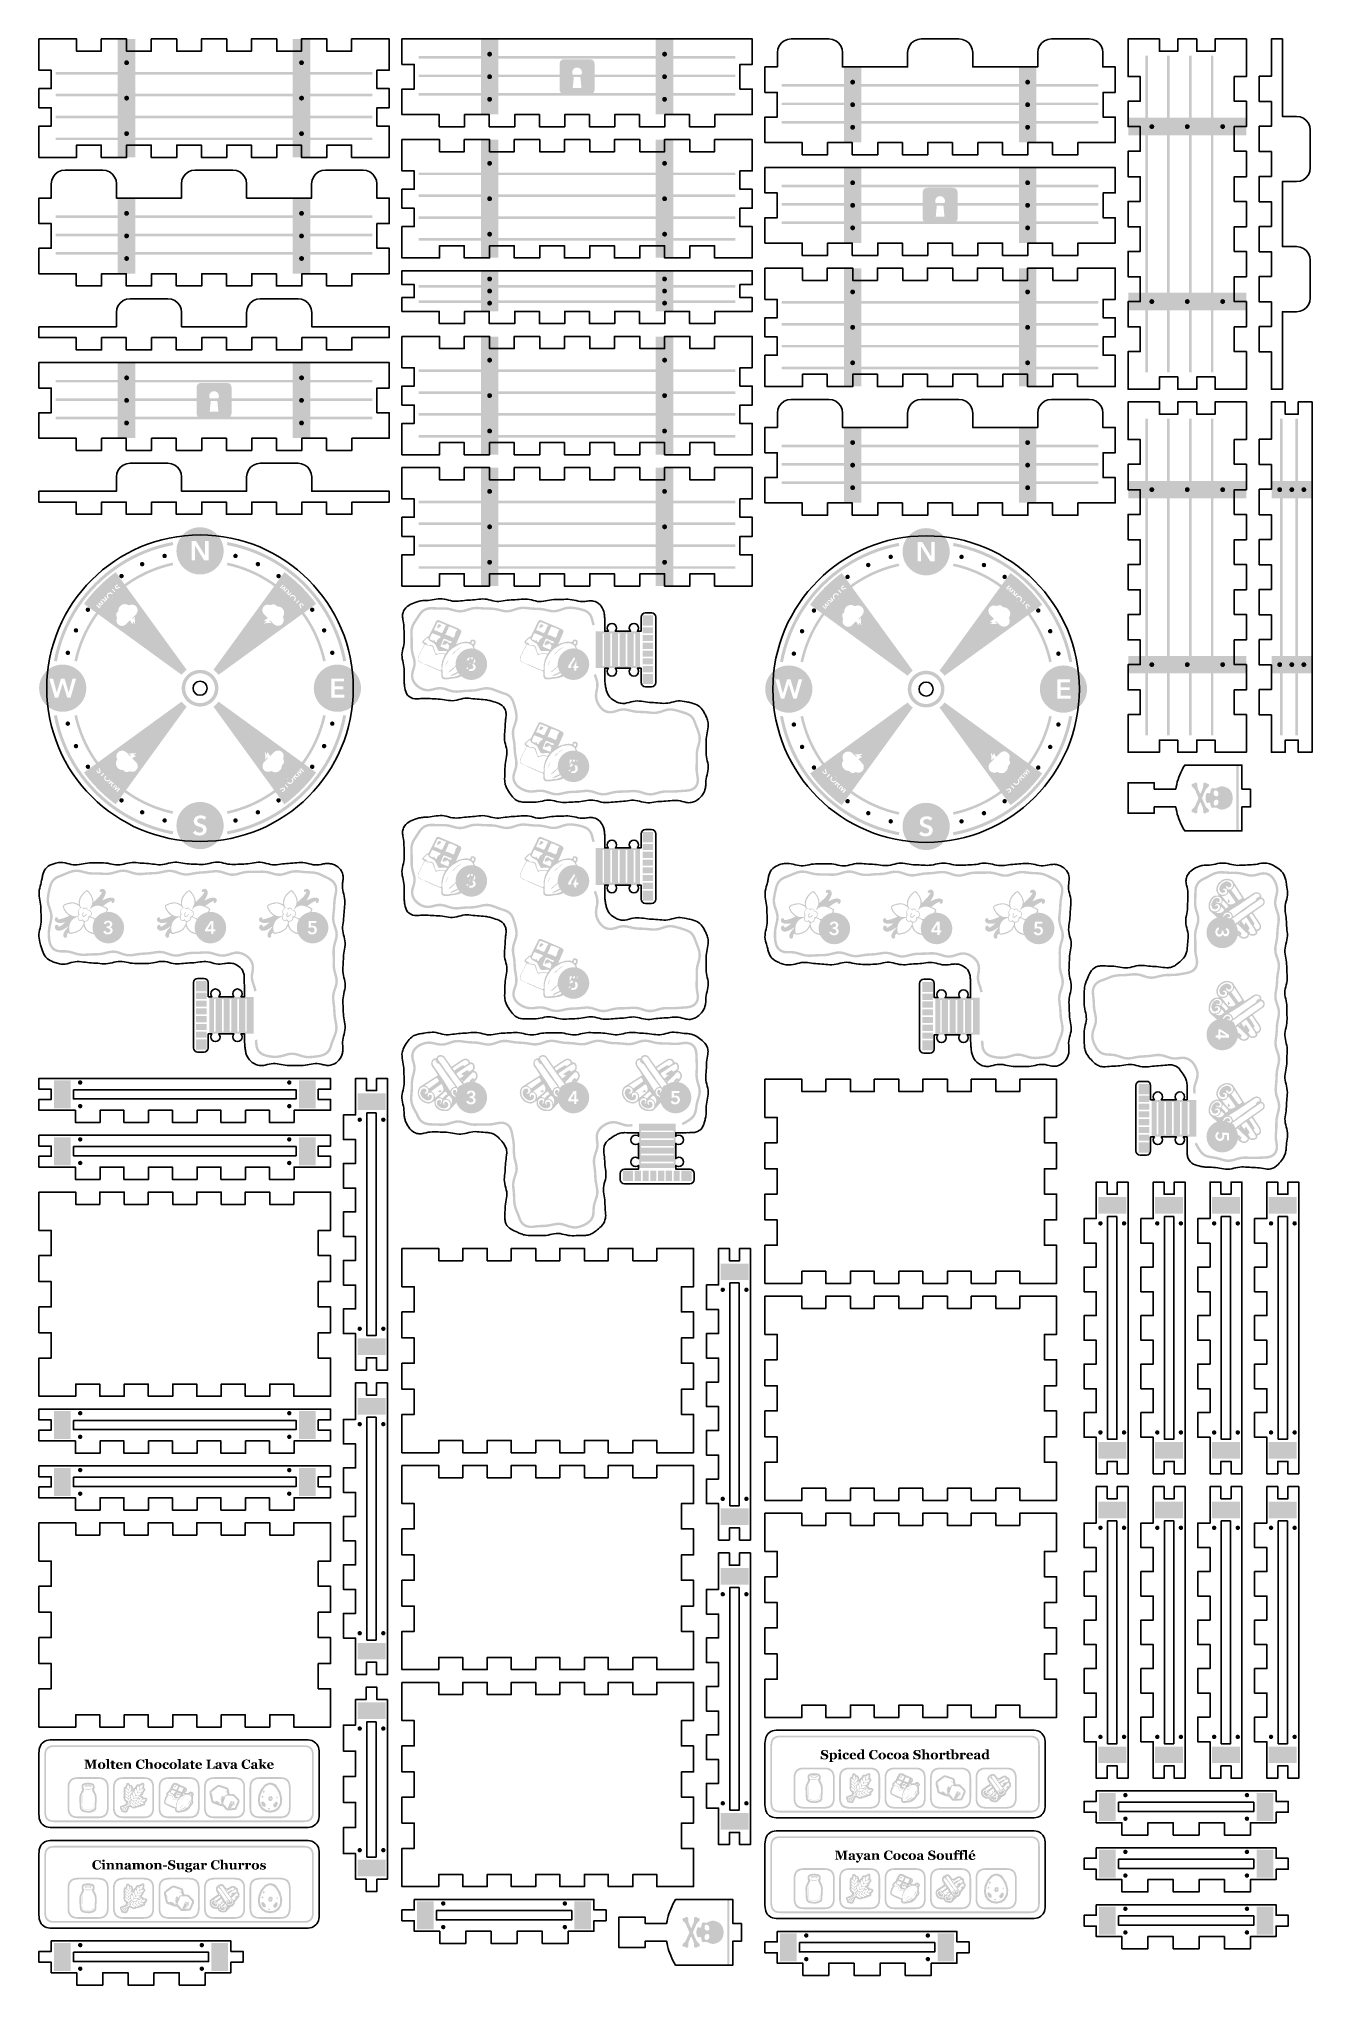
# Model space of a CAD drawing. Header units: millimetres. Extents: x 6 to 297, y 6 to 451.
import ezdxf

# ---------------------------------------------------------------- set-up
doc = ezdxf.new("R2010")
doc.units = ezdxf.units.MM
doc.layers.add('CUT', color=1, linetype='Continuous')
doc.layers.add('RASTER', color=7, linetype='Continuous')

msp = doc.modelspace()

# ---------------------------------------------------------------- hatches: boundary and pattern name
at = {"layer": 'RASTER'}
for points in [[(24, 451.2), (28, 451.2), (28, 424.2), (24, 424.2)], [(64, 451.2), (68, 451.2), (68, 424.2), (64, 424.2)], [(107, 451.2), (111, 451.2), (111, 434), (107, 434)], [(147, 451.2), (151, 451.2), (151, 434), (147, 434)], [(26.55, 445.8), (26.545, 445.728), (26.531, 445.658), (26.508, 445.59), (26.476, 445.525), (26.436, 445.465), (26.389, 445.411), (26.335, 445.364), (26.275, 445.324), (26.21, 445.292), (26.142, 445.269), (26.072, 445.255), (26, 445.25), (25.928, 445.255), (25.858, 445.269), (25.79, 445.292), (25.725, 445.324), (25.665, 445.364), (25.611, 445.411), (25.564, 445.465), (25.524, 445.525), (25.492, 445.59), (25.469, 445.658), (25.455, 445.728), (25.45, 445.8), (25.455, 445.872), (25.469, 445.942), (25.492, 446.01), (25.524, 446.075), (25.564, 446.135), (25.611, 446.189), (25.665, 446.236), (25.725, 446.276), (25.79, 446.308), (25.858, 446.331), (25.928, 446.345), (26, 446.35), (26.072, 446.345), (26.142, 446.331), (26.21, 446.308), (26.275, 446.276), (26.335, 446.236), (26.389, 446.189), (26.436, 446.135), (26.476, 446.075), (26.508, 446.01), (26.531, 445.942), (26.545, 445.872)], [(66.55, 445.8), (66.545, 445.728), (66.531, 445.658), (66.508, 445.59), (66.476, 445.525), (66.436, 445.465), (66.389, 445.411), (66.335, 445.364), (66.275, 445.324), (66.21, 445.292), (66.142, 445.269), (66.072, 445.255), (66, 445.25), (65.928, 445.255), (65.858, 445.269), (65.79, 445.292), (65.725, 445.324), (65.665, 445.364), (65.611, 445.411), (65.564, 445.465), (65.524, 445.525), (65.492, 445.59), (65.469, 445.658), (65.455, 445.728), (65.45, 445.8), (65.455, 445.872), (65.469, 445.942), (65.492, 446.01), (65.524, 446.075), (65.564, 446.135), (65.611, 446.189), (65.665, 446.236), (65.725, 446.276), (65.79, 446.308), (65.858, 446.331), (65.928, 446.345), (66, 446.35), (66.072, 446.345), (66.142, 446.331), (66.21, 446.308), (66.275, 446.276), (66.335, 446.236), (66.389, 446.189), (66.436, 446.135), (66.476, 446.075), (66.508, 446.01), (66.531, 445.942), (66.545, 445.872)], [(92.8, 447.3), (165.2, 447.3), (165.2, 446.7), (92.8, 446.7)], [(109.55, 447.76), (109.545, 447.688), (109.531, 447.618), (109.508, 447.55), (109.476, 447.485), (109.436, 447.425), (109.389, 447.371), (109.335, 447.324), (109.275, 447.284), (109.21, 447.252), (109.142, 447.229), (109.072, 447.215), (109, 447.21), (108.928, 447.215), (108.858, 447.229), (108.79, 447.252), (108.725, 447.284), (108.665, 447.324), (108.611, 447.371), (108.564, 447.425), (108.524, 447.485), (108.492, 447.55), (108.469, 447.618), (108.455, 447.688), (108.45, 447.76), (108.455, 447.832), (108.469, 447.902), (108.492, 447.97), (108.524, 448.035), (108.564, 448.095), (108.611, 448.149), (108.665, 448.196), (108.725, 448.236), (108.79, 448.268), (108.858, 448.291), (108.928, 448.305), (109, 448.31), (109.072, 448.305), (109.142, 448.291), (109.21, 448.268), (109.275, 448.236), (109.335, 448.196), (109.389, 448.149), (109.436, 448.095), (109.476, 448.035), (109.508, 447.97), (109.531, 447.902), (109.545, 447.832)], [(149.55, 447.76), (149.545, 447.688), (149.531, 447.618), (149.508, 447.55), (149.476, 447.485), (149.436, 447.425), (149.389, 447.371), (149.335, 447.324), (149.275, 447.284), (149.21, 447.252), (149.142, 447.229), (149.072, 447.215), (149, 447.21), (148.928, 447.215), (148.858, 447.229), (148.79, 447.252), (148.725, 447.284), (148.665, 447.324), (148.611, 447.371), (148.564, 447.425), (148.524, 447.485), (148.492, 447.55), (148.469, 447.618), (148.455, 447.688), (148.45, 447.76), (148.455, 447.832), (148.469, 447.902), (148.492, 447.97), (148.524, 448.035), (148.564, 448.095), (148.611, 448.149), (148.665, 448.196), (148.725, 448.236), (148.79, 448.268), (148.858, 448.291), (148.928, 448.305), (149, 448.31), (149.072, 448.305), (149.142, 448.291), (149.21, 448.268), (149.275, 448.236), (149.335, 448.196), (149.389, 448.149), (149.436, 448.095), (149.476, 448.035), (149.508, 447.97), (149.531, 447.902), (149.545, 447.832)], [(259.5, 447.4), (259.5, 375), (258.9, 375), (258.9, 447.4)], [(264.5, 447.4), (264.5, 375), (263.9, 375), (263.9, 447.4)], [(269.5, 447.4), (269.5, 375), (268.9, 375), (268.9, 447.4)], [(274.5, 447.4), (274.5, 375), (273.9, 375), (273.9, 447.4)], [(9.8, 443.7), (82.2, 443.7), (82.2, 443.1), (9.8, 443.1)], [(92.8, 443.1), (165.2, 443.1), (165.2, 442.5), (92.8, 442.5)], [(109.55, 442.6), (109.545, 442.528), (109.531, 442.458), (109.508, 442.39), (109.476, 442.325), (109.436, 442.265), (109.389, 442.211), (109.335, 442.164), (109.275, 442.124), (109.21, 442.092), (109.142, 442.069), (109.072, 442.055), (109, 442.05), (108.928, 442.055), (108.858, 442.069), (108.79, 442.092), (108.725, 442.124), (108.665, 442.164), (108.611, 442.211), (108.564, 442.265), (108.524, 442.325), (108.492, 442.39), (108.469, 442.458), (108.455, 442.528), (108.45, 442.6), (108.455, 442.672), (108.469, 442.742), (108.492, 442.81), (108.524, 442.875), (108.564, 442.935), (108.611, 442.989), (108.665, 443.036), (108.725, 443.076), (108.79, 443.108), (108.858, 443.131), (108.928, 443.145), (109, 443.15), (109.072, 443.145), (109.142, 443.131), (109.21, 443.108), (109.275, 443.076), (109.335, 443.036), (109.389, 442.989), (109.436, 442.935), (109.476, 442.875), (109.508, 442.81), (109.531, 442.742), (109.545, 442.672)], [(149.55, 442.6), (149.545, 442.528), (149.531, 442.458), (149.508, 442.39), (149.476, 442.325), (149.436, 442.265), (149.389, 442.211), (149.335, 442.164), (149.275, 442.124), (149.21, 442.092), (149.142, 442.069), (149.072, 442.055), (149, 442.05), (148.928, 442.055), (148.858, 442.069), (148.79, 442.092), (148.725, 442.124), (148.665, 442.164), (148.611, 442.211), (148.564, 442.265), (148.524, 442.325), (148.492, 442.39), (148.469, 442.458), (148.455, 442.528), (148.45, 442.6), (148.455, 442.672), (148.469, 442.742), (148.492, 442.81), (148.524, 442.875), (148.564, 442.935), (148.611, 442.989), (148.665, 443.036), (148.725, 443.076), (148.79, 443.108), (148.858, 443.131), (148.928, 443.145), (149, 443.15), (149.072, 443.145), (149.142, 443.131), (149.21, 443.108), (149.275, 443.076), (149.335, 443.036), (149.389, 442.989), (149.436, 442.935), (149.476, 442.875), (149.508, 442.81), (149.531, 442.742), (149.545, 442.672)], [(175.8, 440.9), (248.2, 440.9), (248.2, 440.3), (175.8, 440.3)], [(190, 444.8), (194, 444.8), (194, 427.6), (190, 427.6)], [(192.55, 441.36), (192.545, 441.288), (192.531, 441.218), (192.508, 441.15), (192.476, 441.085), (192.436, 441.025), (192.389, 440.971), (192.335, 440.924), (192.275, 440.884), (192.21, 440.852), (192.142, 440.829), (192.072, 440.815), (192, 440.81), (191.928, 440.815), (191.858, 440.829), (191.79, 440.852), (191.725, 440.884), (191.665, 440.924), (191.611, 440.971), (191.564, 441.025), (191.524, 441.085), (191.492, 441.15), (191.469, 441.218), (191.455, 441.288), (191.45, 441.36), (191.455, 441.432), (191.469, 441.502), (191.492, 441.57), (191.524, 441.635), (191.564, 441.695), (191.611, 441.749), (191.665, 441.796), (191.725, 441.836), (191.79, 441.868), (191.858, 441.891), (191.928, 441.905), (192, 441.91), (192.072, 441.905), (192.142, 441.891), (192.21, 441.868), (192.275, 441.836), (192.335, 441.796), (192.389, 441.749), (192.436, 441.695), (192.476, 441.635), (192.508, 441.57), (192.531, 441.502), (192.545, 441.432)], [(230, 444.8), (234, 444.8), (234, 427.6), (230, 427.6)], [(232.55, 441.36), (232.545, 441.288), (232.531, 441.218), (232.508, 441.15), (232.476, 441.085), (232.436, 441.025), (232.389, 440.971), (232.335, 440.924), (232.275, 440.884), (232.21, 440.852), (232.142, 440.829), (232.072, 440.815), (232, 440.81), (231.928, 440.815), (231.858, 440.829), (231.79, 440.852), (231.725, 440.884), (231.665, 440.924), (231.611, 440.971), (231.564, 441.025), (231.524, 441.085), (231.492, 441.15), (231.469, 441.218), (231.455, 441.288), (231.45, 441.36), (231.455, 441.432), (231.469, 441.502), (231.492, 441.57), (231.524, 441.635), (231.564, 441.695), (231.611, 441.749), (231.665, 441.796), (231.725, 441.836), (231.79, 441.868), (231.858, 441.891), (231.928, 441.905), (232, 441.91), (232.072, 441.905), (232.142, 441.891), (232.21, 441.868), (232.275, 441.836), (232.335, 441.796), (232.389, 441.749), (232.436, 441.695), (232.476, 441.635), (232.508, 441.57), (232.531, 441.502), (232.545, 441.432)], [(9.8, 438.7), (82.2, 438.7), (82.2, 438.1), (9.8, 438.1)], [(26.55, 437.7), (26.545, 437.628), (26.531, 437.558), (26.508, 437.49), (26.476, 437.425), (26.436, 437.365), (26.389, 437.311), (26.335, 437.264), (26.275, 437.224), (26.21, 437.192), (26.142, 437.169), (26.072, 437.155), (26, 437.15), (25.928, 437.155), (25.858, 437.169), (25.79, 437.192), (25.725, 437.224), (25.665, 437.264), (25.611, 437.311), (25.564, 437.365), (25.524, 437.425), (25.492, 437.49), (25.469, 437.558), (25.455, 437.628), (25.45, 437.7), (25.455, 437.772), (25.469, 437.842), (25.492, 437.91), (25.524, 437.975), (25.564, 438.035), (25.611, 438.089), (25.665, 438.136), (25.725, 438.176), (25.79, 438.208), (25.858, 438.231), (25.928, 438.245), (26, 438.25), (26.072, 438.245), (26.142, 438.231), (26.21, 438.208), (26.275, 438.176), (26.335, 438.136), (26.389, 438.089), (26.436, 438.035), (26.476, 437.975), (26.508, 437.91), (26.531, 437.842), (26.545, 437.772)], [(66.55, 437.7), (66.545, 437.628), (66.531, 437.558), (66.508, 437.49), (66.476, 437.425), (66.436, 437.365), (66.389, 437.311), (66.335, 437.264), (66.275, 437.224), (66.21, 437.192), (66.142, 437.169), (66.072, 437.155), (66, 437.15), (65.928, 437.155), (65.858, 437.169), (65.79, 437.192), (65.725, 437.224), (65.665, 437.264), (65.611, 437.311), (65.564, 437.365), (65.524, 437.425), (65.492, 437.49), (65.469, 437.558), (65.455, 437.628), (65.45, 437.7), (65.455, 437.772), (65.469, 437.842), (65.492, 437.91), (65.524, 437.975), (65.564, 438.035), (65.611, 438.089), (65.665, 438.136), (65.725, 438.176), (65.79, 438.208), (65.858, 438.231), (65.928, 438.245), (66, 438.25), (66.072, 438.245), (66.142, 438.231), (66.21, 438.208), (66.275, 438.176), (66.335, 438.136), (66.389, 438.089), (66.436, 438.035), (66.476, 437.975), (66.508, 437.91), (66.531, 437.842), (66.545, 437.772)], [(92.8, 438.9), (165.2, 438.9), (165.2, 438.3), (92.8, 438.3)], [(109.55, 437.44), (109.545, 437.368), (109.531, 437.298), (109.508, 437.23), (109.476, 437.165), (109.436, 437.105), (109.389, 437.051), (109.335, 437.004), (109.275, 436.964), (109.21, 436.932), (109.142, 436.909), (109.072, 436.895), (109, 436.89), (108.928, 436.895), (108.858, 436.909), (108.79, 436.932), (108.725, 436.964), (108.665, 437.004), (108.611, 437.051), (108.564, 437.105), (108.524, 437.165), (108.492, 437.23), (108.469, 437.298), (108.455, 437.368), (108.45, 437.44), (108.455, 437.512), (108.469, 437.582), (108.492, 437.65), (108.524, 437.715), (108.564, 437.775), (108.611, 437.829), (108.665, 437.876), (108.725, 437.916), (108.79, 437.948), (108.858, 437.971), (108.928, 437.985), (109, 437.99), (109.072, 437.985), (109.142, 437.971), (109.21, 437.948), (109.275, 437.916), (109.335, 437.876), (109.389, 437.829), (109.436, 437.775), (109.476, 437.715), (109.508, 437.65), (109.531, 437.582), (109.545, 437.512)], [(149.55, 437.44), (149.545, 437.368), (149.531, 437.298), (149.508, 437.23), (149.476, 437.165), (149.436, 437.105), (149.389, 437.051), (149.335, 437.004), (149.275, 436.964), (149.21, 436.932), (149.142, 436.909), (149.072, 436.895), (149, 436.89), (148.928, 436.895), (148.858, 436.909), (148.79, 436.932), (148.725, 436.964), (148.665, 437.004), (148.611, 437.051), (148.564, 437.105), (148.524, 437.165), (148.492, 437.23), (148.469, 437.298), (148.455, 437.368), (148.45, 437.44), (148.455, 437.512), (148.469, 437.582), (148.492, 437.65), (148.524, 437.715), (148.564, 437.775), (148.611, 437.829), (148.665, 437.876), (148.725, 437.916), (148.79, 437.948), (148.858, 437.971), (148.928, 437.985), (149, 437.99), (149.072, 437.985), (149.142, 437.971), (149.21, 437.948), (149.275, 437.916), (149.335, 437.876), (149.389, 437.829), (149.436, 437.775), (149.476, 437.715), (149.508, 437.65), (149.531, 437.582), (149.545, 437.512)], [(175.8, 436.7), (248.2, 436.7), (248.2, 436.1), (175.8, 436.1)], [(192.55, 436.2), (192.545, 436.128), (192.531, 436.058), (192.508, 435.99), (192.476, 435.925), (192.436, 435.865), (192.389, 435.811), (192.335, 435.764), (192.275, 435.724), (192.21, 435.692), (192.142, 435.669), (192.072, 435.655), (192, 435.65), (191.928, 435.655), (191.858, 435.669), (191.79, 435.692), (191.725, 435.724), (191.665, 435.764), (191.611, 435.811), (191.564, 435.865), (191.524, 435.925), (191.492, 435.99), (191.469, 436.058), (191.455, 436.128), (191.45, 436.2), (191.455, 436.272), (191.469, 436.342), (191.492, 436.41), (191.524, 436.475), (191.564, 436.535), (191.611, 436.589), (191.665, 436.636), (191.725, 436.676), (191.79, 436.708), (191.858, 436.731), (191.928, 436.745), (192, 436.75), (192.072, 436.745), (192.142, 436.731), (192.21, 436.708), (192.275, 436.676), (192.335, 436.636), (192.389, 436.589), (192.436, 436.535), (192.476, 436.475), (192.508, 436.41), (192.531, 436.342), (192.545, 436.272)], [(232.55, 436.2), (232.545, 436.128), (232.531, 436.058), (232.508, 435.99), (232.476, 435.925), (232.436, 435.865), (232.389, 435.811), (232.335, 435.764), (232.275, 435.724), (232.21, 435.692), (232.142, 435.669), (232.072, 435.655), (232, 435.65), (231.928, 435.655), (231.858, 435.669), (231.79, 435.692), (231.725, 435.724), (231.665, 435.764), (231.611, 435.811), (231.564, 435.865), (231.524, 435.925), (231.492, 435.99), (231.469, 436.058), (231.455, 436.128), (231.45, 436.2), (231.455, 436.272), (231.469, 436.342), (231.492, 436.41), (231.524, 436.475), (231.564, 436.535), (231.611, 436.589), (231.665, 436.636), (231.725, 436.676), (231.79, 436.708), (231.858, 436.731), (231.928, 436.745), (232, 436.75), (232.072, 436.745), (232.142, 436.731), (232.21, 436.708), (232.275, 436.676), (232.335, 436.636), (232.389, 436.589), (232.436, 436.535), (232.476, 436.475), (232.508, 436.41), (232.531, 436.342), (232.545, 436.272)], [(9.8, 433.7), (82.2, 433.7), (82.2, 433.1), (9.8, 433.1)], [(175.8, 432.5), (248.2, 432.5), (248.2, 431.9), (175.8, 431.9)], [(192.55, 431.04), (192.545, 430.968), (192.531, 430.898), (192.508, 430.83), (192.476, 430.765), (192.436, 430.705), (192.389, 430.651), (192.335, 430.604), (192.275, 430.564), (192.21, 430.532), (192.142, 430.509), (192.072, 430.495), (192, 430.49), (191.928, 430.495), (191.858, 430.509), (191.79, 430.532), (191.725, 430.564), (191.665, 430.604), (191.611, 430.651), (191.564, 430.705), (191.524, 430.765), (191.492, 430.83), (191.469, 430.898), (191.455, 430.968), (191.45, 431.04), (191.455, 431.112), (191.469, 431.182), (191.492, 431.25), (191.524, 431.315), (191.564, 431.375), (191.611, 431.429), (191.665, 431.476), (191.725, 431.516), (191.79, 431.548), (191.858, 431.571), (191.928, 431.585), (192, 431.59), (192.072, 431.585), (192.142, 431.571), (192.21, 431.548), (192.275, 431.516), (192.335, 431.476), (192.389, 431.429), (192.436, 431.375), (192.476, 431.315), (192.508, 431.25), (192.531, 431.182), (192.545, 431.112)], [(232.55, 431.04), (232.545, 430.968), (232.531, 430.898), (232.508, 430.83), (232.476, 430.765), (232.436, 430.705), (232.389, 430.651), (232.335, 430.604), (232.275, 430.564), (232.21, 430.532), (232.142, 430.509), (232.072, 430.495), (232, 430.49), (231.928, 430.495), (231.858, 430.509), (231.79, 430.532), (231.725, 430.564), (231.665, 430.604), (231.611, 430.651), (231.564, 430.705), (231.524, 430.765), (231.492, 430.83), (231.469, 430.898), (231.455, 430.968), (231.45, 431.04), (231.455, 431.112), (231.469, 431.182), (231.492, 431.25), (231.524, 431.315), (231.564, 431.375), (231.611, 431.429), (231.665, 431.476), (231.725, 431.516), (231.79, 431.548), (231.858, 431.571), (231.928, 431.585), (232, 431.59), (232.072, 431.585), (232.142, 431.571), (232.21, 431.548), (232.275, 431.516), (232.335, 431.476), (232.389, 431.429), (232.436, 431.375), (232.476, 431.315), (232.508, 431.25), (232.531, 431.182), (232.545, 431.112)], [(282, 433.2), (282, 429.2), (255, 429.2), (255, 433.2)], [(260.95, 431.2), (260.945, 431.128), (260.931, 431.058), (260.908, 430.99), (260.876, 430.925), (260.836, 430.865), (260.789, 430.811), (260.735, 430.764), (260.675, 430.724), (260.61, 430.692), (260.542, 430.669), (260.472, 430.655), (260.4, 430.65), (260.328, 430.655), (260.258, 430.669), (260.19, 430.692), (260.125, 430.724), (260.065, 430.764), (260.011, 430.811), (259.964, 430.865), (259.924, 430.925), (259.892, 430.99), (259.869, 431.058), (259.855, 431.128), (259.85, 431.2), (259.855, 431.272), (259.869, 431.342), (259.892, 431.41), (259.924, 431.475), (259.964, 431.535), (260.011, 431.589), (260.065, 431.636), (260.125, 431.676), (260.19, 431.708), (260.258, 431.731), (260.328, 431.745), (260.4, 431.75), (260.472, 431.745), (260.542, 431.731), (260.61, 431.708), (260.675, 431.676), (260.735, 431.636), (260.789, 431.589), (260.836, 431.535), (260.876, 431.475), (260.908, 431.41), (260.931, 431.342), (260.945, 431.272)], [(269.05, 431.2), (269.045, 431.128), (269.031, 431.058), (269.008, 430.99), (268.976, 430.925), (268.936, 430.865), (268.889, 430.811), (268.835, 430.764), (268.775, 430.724), (268.71, 430.692), (268.642, 430.669), (268.572, 430.655), (268.5, 430.65), (268.428, 430.655), (268.358, 430.669), (268.29, 430.692), (268.225, 430.724), (268.165, 430.764), (268.111, 430.811), (268.064, 430.865), (268.024, 430.925), (267.992, 430.99), (267.969, 431.058), (267.955, 431.128), (267.95, 431.2), (267.955, 431.272), (267.969, 431.342), (267.992, 431.41), (268.024, 431.475), (268.064, 431.535), (268.111, 431.589), (268.165, 431.636), (268.225, 431.676), (268.29, 431.708), (268.358, 431.731), (268.428, 431.745), (268.5, 431.75), (268.572, 431.745), (268.642, 431.731), (268.71, 431.708), (268.775, 431.676), (268.835, 431.636), (268.889, 431.589), (268.936, 431.535), (268.976, 431.475), (269.008, 431.41), (269.031, 431.342), (269.045, 431.272)], [(277.15, 431.2), (277.145, 431.128), (277.131, 431.058), (277.108, 430.99), (277.076, 430.925), (277.036, 430.865), (276.989, 430.811), (276.935, 430.764), (276.875, 430.724), (276.81, 430.692), (276.742, 430.669), (276.672, 430.655), (276.6, 430.65), (276.528, 430.655), (276.458, 430.669), (276.39, 430.692), (276.325, 430.724), (276.265, 430.764), (276.211, 430.811), (276.164, 430.865), (276.124, 430.925), (276.092, 430.99), (276.069, 431.058), (276.055, 431.128), (276.05, 431.2), (276.055, 431.272), (276.069, 431.342), (276.092, 431.41), (276.124, 431.475), (276.164, 431.535), (276.211, 431.589), (276.265, 431.636), (276.325, 431.676), (276.39, 431.708), (276.458, 431.731), (276.528, 431.745), (276.6, 431.75), (276.672, 431.745), (276.742, 431.731), (276.81, 431.708), (276.875, 431.676), (276.935, 431.636), (276.989, 431.589), (277.036, 431.535), (277.076, 431.475), (277.108, 431.41), (277.131, 431.342), (277.145, 431.272)], [(9.8, 428.7), (82.2, 428.7), (82.2, 428.1), (9.8, 428.1)], [(26.55, 429.6), (26.545, 429.528), (26.531, 429.458), (26.508, 429.39), (26.476, 429.325), (26.436, 429.265), (26.389, 429.211), (26.335, 429.164), (26.275, 429.124), (26.21, 429.092), (26.142, 429.069), (26.072, 429.055), (26, 429.05), (25.928, 429.055), (25.858, 429.069), (25.79, 429.092), (25.725, 429.124), (25.665, 429.164), (25.611, 429.211), (25.564, 429.265), (25.524, 429.325), (25.492, 429.39), (25.469, 429.458), (25.455, 429.528), (25.45, 429.6), (25.455, 429.672), (25.469, 429.742), (25.492, 429.81), (25.524, 429.875), (25.564, 429.935), (25.611, 429.989), (25.665, 430.036), (25.725, 430.076), (25.79, 430.108), (25.858, 430.131), (25.928, 430.145), (26, 430.15), (26.072, 430.145), (26.142, 430.131), (26.21, 430.108), (26.275, 430.076), (26.335, 430.036), (26.389, 429.989), (26.436, 429.935), (26.476, 429.875), (26.508, 429.81), (26.531, 429.742), (26.545, 429.672)], [(66.55, 429.6), (66.545, 429.528), (66.531, 429.458), (66.508, 429.39), (66.476, 429.325), (66.436, 429.265), (66.389, 429.211), (66.335, 429.164), (66.275, 429.124), (66.21, 429.092), (66.142, 429.069), (66.072, 429.055), (66, 429.05), (65.928, 429.055), (65.858, 429.069), (65.79, 429.092), (65.725, 429.124), (65.665, 429.164), (65.611, 429.211), (65.564, 429.265), (65.524, 429.325), (65.492, 429.39), (65.469, 429.458), (65.455, 429.528), (65.45, 429.6), (65.455, 429.672), (65.469, 429.742), (65.492, 429.81), (65.524, 429.875), (65.564, 429.935), (65.611, 429.989), (65.665, 430.036), (65.725, 430.076), (65.79, 430.108), (65.858, 430.131), (65.928, 430.145), (66, 430.15), (66.072, 430.145), (66.142, 430.131), (66.21, 430.108), (66.275, 430.076), (66.335, 430.036), (66.389, 429.989), (66.436, 429.935), (66.476, 429.875), (66.508, 429.81), (66.531, 429.742), (66.545, 429.672)], [(107, 428.2), (111, 428.2), (111, 401.2), (107, 401.2)], [(147, 428.2), (151, 428.2), (151, 401.2), (147, 401.2)], [(109.55, 422.8), (109.545, 422.728), (109.531, 422.658), (109.508, 422.59), (109.476, 422.525), (109.436, 422.465), (109.389, 422.411), (109.335, 422.364), (109.275, 422.324), (109.21, 422.292), (109.142, 422.269), (109.072, 422.255), (109, 422.25), (108.928, 422.255), (108.858, 422.269), (108.79, 422.292), (108.725, 422.324), (108.665, 422.364), (108.611, 422.411), (108.564, 422.465), (108.524, 422.525), (108.492, 422.59), (108.469, 422.658), (108.455, 422.728), (108.45, 422.8), (108.455, 422.872), (108.469, 422.942), (108.492, 423.01), (108.524, 423.075), (108.564, 423.135), (108.611, 423.189), (108.665, 423.236), (108.725, 423.276), (108.79, 423.308), (108.858, 423.331), (108.928, 423.345), (109, 423.35), (109.072, 423.345), (109.142, 423.331), (109.21, 423.308), (109.275, 423.276), (109.335, 423.236), (109.389, 423.189), (109.436, 423.135), (109.476, 423.075), (109.508, 423.01), (109.531, 422.942), (109.545, 422.872)], [(149.55, 422.8), (149.545, 422.728), (149.531, 422.658), (149.508, 422.59), (149.476, 422.525), (149.436, 422.465), (149.389, 422.411), (149.335, 422.364), (149.275, 422.324), (149.21, 422.292), (149.142, 422.269), (149.072, 422.255), (149, 422.25), (148.928, 422.255), (148.858, 422.269), (148.79, 422.292), (148.725, 422.324), (148.665, 422.364), (148.611, 422.411), (148.564, 422.465), (148.524, 422.525), (148.492, 422.59), (148.469, 422.658), (148.455, 422.728), (148.45, 422.8), (148.455, 422.872), (148.469, 422.942), (148.492, 423.01), (148.524, 423.075), (148.564, 423.135), (148.611, 423.189), (148.665, 423.236), (148.725, 423.276), (148.79, 423.308), (148.858, 423.331), (148.928, 423.345), (149, 423.35), (149.072, 423.345), (149.142, 423.331), (149.21, 423.308), (149.275, 423.276), (149.335, 423.236), (149.389, 423.189), (149.436, 423.135), (149.476, 423.075), (149.508, 423.01), (149.531, 422.942), (149.545, 422.872)], [(92.8, 420.7), (165.2, 420.7), (165.2, 420.1), (92.8, 420.1)], [(190, 421.8), (194, 421.8), (194, 404.6), (190, 404.6)], [(192.55, 418.36), (192.545, 418.288), (192.531, 418.218), (192.508, 418.15), (192.476, 418.085), (192.436, 418.025), (192.389, 417.971), (192.335, 417.924), (192.275, 417.884), (192.21, 417.852), (192.142, 417.829), (192.072, 417.815), (192, 417.81), (191.928, 417.815), (191.858, 417.829), (191.79, 417.852), (191.725, 417.884), (191.665, 417.924), (191.611, 417.971), (191.564, 418.025), (191.524, 418.085), (191.492, 418.15), (191.469, 418.218), (191.455, 418.288), (191.45, 418.36), (191.455, 418.432), (191.469, 418.502), (191.492, 418.57), (191.524, 418.635), (191.564, 418.695), (191.611, 418.749), (191.665, 418.796), (191.725, 418.836), (191.79, 418.868), (191.858, 418.891), (191.928, 418.905), (192, 418.91), (192.072, 418.905), (192.142, 418.891), (192.21, 418.868), (192.275, 418.836), (192.335, 418.796), (192.389, 418.749), (192.436, 418.695), (192.476, 418.635), (192.508, 418.57), (192.531, 418.502), (192.545, 418.432)], [(230, 421.8), (234, 421.8), (234, 404.6), (230, 404.6)], [(232.55, 418.36), (232.545, 418.288), (232.531, 418.218), (232.508, 418.15), (232.476, 418.085), (232.436, 418.025), (232.389, 417.971), (232.335, 417.924), (232.275, 417.884), (232.21, 417.852), (232.142, 417.829), (232.072, 417.815), (232, 417.81), (231.928, 417.815), (231.858, 417.829), (231.79, 417.852), (231.725, 417.884), (231.665, 417.924), (231.611, 417.971), (231.564, 418.025), (231.524, 418.085), (231.492, 418.15), (231.469, 418.218), (231.455, 418.288), (231.45, 418.36), (231.455, 418.432), (231.469, 418.502), (231.492, 418.57), (231.524, 418.635), (231.564, 418.695), (231.611, 418.749), (231.665, 418.796), (231.725, 418.836), (231.79, 418.868), (231.858, 418.891), (231.928, 418.905), (232, 418.91), (232.072, 418.905), (232.142, 418.891), (232.21, 418.868), (232.275, 418.836), (232.335, 418.796), (232.389, 418.749), (232.436, 418.695), (232.476, 418.635), (232.508, 418.57), (232.531, 418.502), (232.545, 418.432)], [(24, 414.8), (28, 414.8), (28, 397.6), (24, 397.6)], [(64, 414.8), (68, 414.8), (68, 397.6), (64, 397.6)], [(92.8, 415.7), (165.2, 415.7), (165.2, 415.1), (92.8, 415.1)], [(109.55, 414.7), (109.545, 414.628), (109.531, 414.558), (109.508, 414.49), (109.476, 414.425), (109.436, 414.365), (109.389, 414.311), (109.335, 414.264), (109.275, 414.224), (109.21, 414.192), (109.142, 414.169), (109.072, 414.155), (109, 414.15), (108.928, 414.155), (108.858, 414.169), (108.79, 414.192), (108.725, 414.224), (108.665, 414.264), (108.611, 414.311), (108.564, 414.365), (108.524, 414.425), (108.492, 414.49), (108.469, 414.558), (108.455, 414.628), (108.45, 414.7), (108.455, 414.772), (108.469, 414.842), (108.492, 414.91), (108.524, 414.975), (108.564, 415.035), (108.611, 415.089), (108.665, 415.136), (108.725, 415.176), (108.79, 415.208), (108.858, 415.231), (108.928, 415.245), (109, 415.25), (109.072, 415.245), (109.142, 415.231), (109.21, 415.208), (109.275, 415.176), (109.335, 415.136), (109.389, 415.089), (109.436, 415.035), (109.476, 414.975), (109.508, 414.91), (109.531, 414.842), (109.545, 414.772)], [(149.55, 414.7), (149.545, 414.628), (149.531, 414.558), (149.508, 414.49), (149.476, 414.425), (149.436, 414.365), (149.389, 414.311), (149.335, 414.264), (149.275, 414.224), (149.21, 414.192), (149.142, 414.169), (149.072, 414.155), (149, 414.15), (148.928, 414.155), (148.858, 414.169), (148.79, 414.192), (148.725, 414.224), (148.665, 414.264), (148.611, 414.311), (148.564, 414.365), (148.524, 414.425), (148.492, 414.49), (148.469, 414.558), (148.455, 414.628), (148.45, 414.7), (148.455, 414.772), (148.469, 414.842), (148.492, 414.91), (148.524, 414.975), (148.564, 415.035), (148.611, 415.089), (148.665, 415.136), (148.725, 415.176), (148.79, 415.208), (148.858, 415.231), (148.928, 415.245), (149, 415.25), (149.072, 415.245), (149.142, 415.231), (149.21, 415.208), (149.275, 415.176), (149.335, 415.136), (149.389, 415.089), (149.436, 415.035), (149.476, 414.975), (149.508, 414.91), (149.531, 414.842), (149.545, 414.772)], [(175.8, 417.9), (248.2, 417.9), (248.2, 417.3), (175.8, 417.3)], [(9.8, 410.9), (82.2, 410.9), (82.2, 410.3), (9.8, 410.3)], [(26.55, 411.36), (26.545, 411.288), (26.531, 411.218), (26.508, 411.15), (26.476, 411.085), (26.436, 411.025), (26.389, 410.971), (26.335, 410.924), (26.275, 410.884), (26.21, 410.852), (26.142, 410.829), (26.072, 410.815), (26, 410.81), (25.928, 410.815), (25.858, 410.829), (25.79, 410.852), (25.725, 410.884), (25.665, 410.924), (25.611, 410.971), (25.564, 411.025), (25.524, 411.085), (25.492, 411.15), (25.469, 411.218), (25.455, 411.288), (25.45, 411.36), (25.455, 411.432), (25.469, 411.502), (25.492, 411.57), (25.524, 411.635), (25.564, 411.695), (25.611, 411.749), (25.665, 411.796), (25.725, 411.836), (25.79, 411.868), (25.858, 411.891), (25.928, 411.905), (26, 411.91), (26.072, 411.905), (26.142, 411.891), (26.21, 411.868), (26.275, 411.836), (26.335, 411.796), (26.389, 411.749), (26.436, 411.695), (26.476, 411.635), (26.508, 411.57), (26.531, 411.502), (26.545, 411.432)], [(66.55, 411.36), (66.545, 411.288), (66.531, 411.218), (66.508, 411.15), (66.476, 411.085), (66.436, 411.025), (66.389, 410.971), (66.335, 410.924), (66.275, 410.884), (66.21, 410.852), (66.142, 410.829), (66.072, 410.815), (66, 410.81), (65.928, 410.815), (65.858, 410.829), (65.79, 410.852), (65.725, 410.884), (65.665, 410.924), (65.611, 410.971), (65.564, 411.025), (65.524, 411.085), (65.492, 411.15), (65.469, 411.218), (65.455, 411.288), (65.45, 411.36), (65.455, 411.432), (65.469, 411.502), (65.492, 411.57), (65.524, 411.635), (65.564, 411.695), (65.611, 411.749), (65.665, 411.796), (65.725, 411.836), (65.79, 411.868), (65.858, 411.891), (65.928, 411.905), (66, 411.91), (66.072, 411.905), (66.142, 411.891), (66.21, 411.868), (66.275, 411.836), (66.335, 411.796), (66.389, 411.749), (66.436, 411.695), (66.476, 411.635), (66.508, 411.57), (66.531, 411.502), (66.545, 411.432)], [(92.8, 410.7), (165.2, 410.7), (165.2, 410.1), (92.8, 410.1)], [(175.8, 413.7), (248.2, 413.7), (248.2, 413.1), (175.8, 413.1)], [(175.8, 409.5), (248.2, 409.5), (248.2, 408.9), (175.8, 408.9)], [(192.55, 413.2), (192.545, 413.128), (192.531, 413.058), (192.508, 412.99), (192.476, 412.925), (192.436, 412.865), (192.389, 412.811), (192.335, 412.764), (192.275, 412.724), (192.21, 412.692), (192.142, 412.669), (192.072, 412.655), (192, 412.65), (191.928, 412.655), (191.858, 412.669), (191.79, 412.692), (191.725, 412.724), (191.665, 412.764), (191.611, 412.811), (191.564, 412.865), (191.524, 412.925), (191.492, 412.99), (191.469, 413.058), (191.455, 413.128), (191.45, 413.2), (191.455, 413.272), (191.469, 413.342), (191.492, 413.41), (191.524, 413.475), (191.564, 413.535), (191.611, 413.589), (191.665, 413.636), (191.725, 413.676), (191.79, 413.708), (191.858, 413.731), (191.928, 413.745), (192, 413.75), (192.072, 413.745), (192.142, 413.731), (192.21, 413.708), (192.275, 413.676), (192.335, 413.636), (192.389, 413.589), (192.436, 413.535), (192.476, 413.475), (192.508, 413.41), (192.531, 413.342), (192.545, 413.272)], [(232.55, 413.2), (232.545, 413.128), (232.531, 413.058), (232.508, 412.99), (232.476, 412.925), (232.436, 412.865), (232.389, 412.811), (232.335, 412.764), (232.275, 412.724), (232.21, 412.692), (232.142, 412.669), (232.072, 412.655), (232, 412.65), (231.928, 412.655), (231.858, 412.669), (231.79, 412.692), (231.725, 412.724), (231.665, 412.764), (231.611, 412.811), (231.564, 412.865), (231.524, 412.925), (231.492, 412.99), (231.469, 413.058), (231.455, 413.128), (231.45, 413.2), (231.455, 413.272), (231.469, 413.342), (231.492, 413.41), (231.524, 413.475), (231.564, 413.535), (231.611, 413.589), (231.665, 413.636), (231.725, 413.676), (231.79, 413.708), (231.858, 413.731), (231.928, 413.745), (232, 413.75), (232.072, 413.745), (232.142, 413.731), (232.21, 413.708), (232.275, 413.676), (232.335, 413.636), (232.389, 413.589), (232.436, 413.535), (232.476, 413.475), (232.508, 413.41), (232.531, 413.342), (232.545, 413.272)], [(9.8, 406.7), (82.2, 406.7), (82.2, 406.1), (9.8, 406.1)], [(26.55, 406.2), (26.545, 406.128), (26.531, 406.058), (26.508, 405.99), (26.476, 405.925), (26.436, 405.865), (26.389, 405.811), (26.335, 405.764), (26.275, 405.724), (26.21, 405.692), (26.142, 405.669), (26.072, 405.655), (26, 405.65), (25.928, 405.655), (25.858, 405.669), (25.79, 405.692), (25.725, 405.724), (25.665, 405.764), (25.611, 405.811), (25.564, 405.865), (25.524, 405.925), (25.492, 405.99), (25.469, 406.058), (25.455, 406.128), (25.45, 406.2), (25.455, 406.272), (25.469, 406.342), (25.492, 406.41), (25.524, 406.475), (25.564, 406.535), (25.611, 406.589), (25.665, 406.636), (25.725, 406.676), (25.79, 406.708), (25.858, 406.731), (25.928, 406.745), (26, 406.75), (26.072, 406.745), (26.142, 406.731), (26.21, 406.708), (26.275, 406.676), (26.335, 406.636), (26.389, 406.589), (26.436, 406.535), (26.476, 406.475), (26.508, 406.41), (26.531, 406.342), (26.545, 406.272)], [(66.55, 406.2), (66.545, 406.128), (66.531, 406.058), (66.508, 405.99), (66.476, 405.925), (66.436, 405.865), (66.389, 405.811), (66.335, 405.764), (66.275, 405.724), (66.21, 405.692), (66.142, 405.669), (66.072, 405.655), (66, 405.65), (65.928, 405.655), (65.858, 405.669), (65.79, 405.692), (65.725, 405.724), (65.665, 405.764), (65.611, 405.811), (65.564, 405.865), (65.524, 405.925), (65.492, 405.99), (65.469, 406.058), (65.455, 406.128), (65.45, 406.2), (65.455, 406.272), (65.469, 406.342), (65.492, 406.41), (65.524, 406.475), (65.564, 406.535), (65.611, 406.589), (65.665, 406.636), (65.725, 406.676), (65.79, 406.708), (65.858, 406.731), (65.928, 406.745), (66, 406.75), (66.072, 406.745), (66.142, 406.731), (66.21, 406.708), (66.275, 406.676), (66.335, 406.636), (66.389, 406.589), (66.436, 406.535), (66.476, 406.475), (66.508, 406.41), (66.531, 406.342), (66.545, 406.272)], [(92.8, 405.7), (165.2, 405.7), (165.2, 405.1), (92.8, 405.1)], [(109.55, 406.6), (109.545, 406.528), (109.531, 406.458), (109.508, 406.39), (109.476, 406.325), (109.436, 406.265), (109.389, 406.211), (109.335, 406.164), (109.275, 406.124), (109.21, 406.092), (109.142, 406.069), (109.072, 406.055), (109, 406.05), (108.928, 406.055), (108.858, 406.069), (108.79, 406.092), (108.725, 406.124), (108.665, 406.164), (108.611, 406.211), (108.564, 406.265), (108.524, 406.325), (108.492, 406.39), (108.469, 406.458), (108.455, 406.528), (108.45, 406.6), (108.455, 406.672), (108.469, 406.742), (108.492, 406.81), (108.524, 406.875), (108.564, 406.935), (108.611, 406.989), (108.665, 407.036), (108.725, 407.076), (108.79, 407.108), (108.858, 407.131), (108.928, 407.145), (109, 407.15), (109.072, 407.145), (109.142, 407.131), (109.21, 407.108), (109.275, 407.076), (109.335, 407.036), (109.389, 406.989), (109.436, 406.935), (109.476, 406.875), (109.508, 406.81), (109.531, 406.742), (109.545, 406.672)], [(149.55, 406.6), (149.545, 406.528), (149.531, 406.458), (149.508, 406.39), (149.476, 406.325), (149.436, 406.265), (149.389, 406.211), (149.335, 406.164), (149.275, 406.124), (149.21, 406.092), (149.142, 406.069), (149.072, 406.055), (149, 406.05), (148.928, 406.055), (148.858, 406.069), (148.79, 406.092), (148.725, 406.124), (148.665, 406.164), (148.611, 406.211), (148.564, 406.265), (148.524, 406.325), (148.492, 406.39), (148.469, 406.458), (148.455, 406.528), (148.45, 406.6), (148.455, 406.672), (148.469, 406.742), (148.492, 406.81), (148.524, 406.875), (148.564, 406.935), (148.611, 406.989), (148.665, 407.036), (148.725, 407.076), (148.79, 407.108), (148.858, 407.131), (148.928, 407.145), (149, 407.15), (149.072, 407.145), (149.142, 407.131), (149.21, 407.108), (149.275, 407.076), (149.335, 407.036), (149.389, 406.989), (149.436, 406.935), (149.476, 406.875), (149.508, 406.81), (149.531, 406.742), (149.545, 406.672)], [(192.55, 408.04), (192.545, 407.968), (192.531, 407.898), (192.508, 407.83), (192.476, 407.765), (192.436, 407.705), (192.389, 407.651), (192.335, 407.604), (192.275, 407.564), (192.21, 407.532), (192.142, 407.509), (192.072, 407.495), (192, 407.49), (191.928, 407.495), (191.858, 407.509), (191.79, 407.532), (191.725, 407.564), (191.665, 407.604), (191.611, 407.651), (191.564, 407.705), (191.524, 407.765), (191.492, 407.83), (191.469, 407.898), (191.455, 407.968), (191.45, 408.04), (191.455, 408.112), (191.469, 408.182), (191.492, 408.25), (191.524, 408.315), (191.564, 408.375), (191.611, 408.429), (191.665, 408.476), (191.725, 408.516), (191.79, 408.548), (191.858, 408.571), (191.928, 408.585), (192, 408.59), (192.072, 408.585), (192.142, 408.571), (192.21, 408.548), (192.275, 408.516), (192.335, 408.476), (192.389, 408.429), (192.436, 408.375), (192.476, 408.315), (192.508, 408.25), (192.531, 408.182), (192.545, 408.112)], [(232.55, 408.04), (232.545, 407.968), (232.531, 407.898), (232.508, 407.83), (232.476, 407.765), (232.436, 407.705), (232.389, 407.651), (232.335, 407.604), (232.275, 407.564), (232.21, 407.532), (232.142, 407.509), (232.072, 407.495), (232, 407.49), (231.928, 407.495), (231.858, 407.509), (231.79, 407.532), (231.725, 407.564), (231.665, 407.604), (231.611, 407.651), (231.564, 407.705), (231.524, 407.765), (231.492, 407.83), (231.469, 407.898), (231.455, 407.968), (231.45, 408.04), (231.455, 408.112), (231.469, 408.182), (231.492, 408.25), (231.524, 408.315), (231.564, 408.375), (231.611, 408.429), (231.665, 408.476), (231.725, 408.516), (231.79, 408.548), (231.858, 408.571), (231.928, 408.585), (232, 408.59), (232.072, 408.585), (232.142, 408.571), (232.21, 408.548), (232.275, 408.516), (232.335, 408.476), (232.389, 408.429), (232.436, 408.375), (232.476, 408.315), (232.508, 408.25), (232.531, 408.182), (232.545, 408.112)], [(9.8, 402.5), (82.2, 402.5), (82.2, 401.9), (9.8, 401.9)], [(26.55, 401.04), (26.545, 400.968), (26.531, 400.898), (26.508, 400.83), (26.476, 400.765), (26.436, 400.705), (26.389, 400.651), (26.335, 400.604), (26.275, 400.564), (26.21, 400.532), (26.142, 400.509), (26.072, 400.495), (26, 400.49), (25.928, 400.495), (25.858, 400.509), (25.79, 400.532), (25.725, 400.564), (25.665, 400.604), (25.611, 400.651), (25.564, 400.705), (25.524, 400.765), (25.492, 400.83), (25.469, 400.898), (25.455, 400.968), (25.45, 401.04), (25.455, 401.112), (25.469, 401.182), (25.492, 401.25), (25.524, 401.315), (25.564, 401.375), (25.611, 401.429), (25.665, 401.476), (25.725, 401.516), (25.79, 401.548), (25.858, 401.571), (25.928, 401.585), (26, 401.59), (26.072, 401.585), (26.142, 401.571), (26.21, 401.548), (26.275, 401.516), (26.335, 401.476), (26.389, 401.429), (26.436, 401.375), (26.476, 401.315), (26.508, 401.25), (26.531, 401.182), (26.545, 401.112)], [(66.55, 401.04), (66.545, 400.968), (66.531, 400.898), (66.508, 400.83), (66.476, 400.765), (66.436, 400.705), (66.389, 400.651), (66.335, 400.604), (66.275, 400.564), (66.21, 400.532), (66.142, 400.509), (66.072, 400.495), (66, 400.49), (65.928, 400.495), (65.858, 400.509), (65.79, 400.532), (65.725, 400.564), (65.665, 400.604), (65.611, 400.651), (65.564, 400.705), (65.524, 400.765), (65.492, 400.83), (65.469, 400.898), (65.455, 400.968), (65.45, 401.04), (65.455, 401.112), (65.469, 401.182), (65.492, 401.25), (65.524, 401.315), (65.564, 401.375), (65.611, 401.429), (65.665, 401.476), (65.725, 401.516), (65.79, 401.548), (65.858, 401.571), (65.928, 401.585), (66, 401.59), (66.072, 401.585), (66.142, 401.571), (66.21, 401.548), (66.275, 401.516), (66.335, 401.476), (66.389, 401.429), (66.436, 401.375), (66.476, 401.315), (66.508, 401.25), (66.531, 401.182), (66.545, 401.112)], [(107, 398.2), (111, 398.2), (111, 389), (107, 389)], [(109.55, 396.36), (109.545, 396.288), (109.531, 396.218), (109.508, 396.15), (109.476, 396.085), (109.436, 396.025), (109.389, 395.971), (109.335, 395.924), (109.275, 395.884), (109.21, 395.852), (109.142, 395.829), (109.072, 395.815), (109, 395.81), (108.928, 395.815), (108.858, 395.829), (108.79, 395.852), (108.725, 395.884), (108.665, 395.924), (108.611, 395.971), (108.564, 396.025), (108.524, 396.085), (108.492, 396.15), (108.469, 396.218), (108.455, 396.288), (108.45, 396.36), (108.455, 396.432), (108.469, 396.502), (108.492, 396.57), (108.524, 396.635), (108.564, 396.695), (108.611, 396.749), (108.665, 396.796), (108.725, 396.836), (108.79, 396.868), (108.858, 396.891), (108.928, 396.905), (109, 396.91), (109.072, 396.905), (109.142, 396.891), (109.21, 396.868), (109.275, 396.836), (109.335, 396.796), (109.389, 396.749), (109.436, 396.695), (109.476, 396.635), (109.508, 396.57), (109.531, 396.502), (109.545, 396.432)], [(147, 398.2), (151, 398.2), (151, 389), (147, 389)], [(149.55, 396.36), (149.545, 396.288), (149.531, 396.218), (149.508, 396.15), (149.476, 396.085), (149.436, 396.025), (149.389, 395.971), (149.335, 395.924), (149.275, 395.884), (149.21, 395.852), (149.142, 395.829), (149.072, 395.815), (149, 395.81), (148.928, 395.815), (148.858, 395.829), (148.79, 395.852), (148.725, 395.884), (148.665, 395.924), (148.611, 395.971), (148.564, 396.025), (148.524, 396.085), (148.492, 396.15), (148.469, 396.218), (148.455, 396.288), (148.45, 396.36), (148.455, 396.432), (148.469, 396.502), (148.492, 396.57), (148.524, 396.635), (148.564, 396.695), (148.611, 396.749), (148.665, 396.796), (148.725, 396.836), (148.79, 396.868), (148.858, 396.891), (148.928, 396.905), (149, 396.91), (149.072, 396.905), (149.142, 396.891), (149.21, 396.868), (149.275, 396.836), (149.335, 396.796), (149.389, 396.749), (149.436, 396.695), (149.476, 396.635), (149.508, 396.57), (149.531, 396.502), (149.545, 396.432)], [(190, 398.8), (194, 398.8), (194, 371.8), (190, 371.8)], [(230, 398.8), (234, 398.8), (234, 371.8), (230, 371.8)], [(92.8, 395), (165.2, 395), (165.2, 394.4), (92.8, 394.4)], [(109.55, 393.6), (109.545, 393.528), (109.531, 393.458), (109.508, 393.39), (109.476, 393.325), (109.436, 393.265), (109.389, 393.211), (109.335, 393.164), (109.275, 393.124), (109.21, 393.092), (109.142, 393.069), (109.072, 393.055), (109, 393.05), (108.928, 393.055), (108.858, 393.069), (108.79, 393.092), (108.725, 393.124), (108.665, 393.164), (108.611, 393.211), (108.564, 393.265), (108.524, 393.325), (108.492, 393.39), (108.469, 393.458), (108.455, 393.528), (108.45, 393.6), (108.455, 393.672), (108.469, 393.742), (108.492, 393.81), (108.524, 393.875), (108.564, 393.935), (108.611, 393.989), (108.665, 394.036), (108.725, 394.076), (108.79, 394.108), (108.858, 394.131), (108.928, 394.145), (109, 394.15), (109.072, 394.145), (109.142, 394.131), (109.21, 394.108), (109.275, 394.076), (109.335, 394.036), (109.389, 393.989), (109.436, 393.935), (109.476, 393.875), (109.508, 393.81), (109.531, 393.742), (109.545, 393.672)], [(149.55, 393.6), (149.545, 393.528), (149.531, 393.458), (149.508, 393.39), (149.476, 393.325), (149.436, 393.265), (149.389, 393.211), (149.335, 393.164), (149.275, 393.124), (149.21, 393.092), (149.142, 393.069), (149.072, 393.055), (149, 393.05), (148.928, 393.055), (148.858, 393.069), (148.79, 393.092), (148.725, 393.124), (148.665, 393.164), (148.611, 393.211), (148.564, 393.265), (148.524, 393.325), (148.492, 393.39), (148.469, 393.458), (148.455, 393.528), (148.45, 393.6), (148.455, 393.672), (148.469, 393.742), (148.492, 393.81), (148.524, 393.875), (148.564, 393.935), (148.611, 393.989), (148.665, 394.036), (148.725, 394.076), (148.79, 394.108), (148.858, 394.131), (148.928, 394.145), (149, 394.15), (149.072, 394.145), (149.142, 394.131), (149.21, 394.108), (149.275, 394.076), (149.335, 394.036), (149.389, 393.989), (149.436, 393.935), (149.476, 393.875), (149.508, 393.81), (149.531, 393.742), (149.545, 393.672)], [(192.55, 393.4), (192.545, 393.328), (192.531, 393.258), (192.508, 393.19), (192.476, 393.125), (192.436, 393.065), (192.389, 393.011), (192.335, 392.964), (192.275, 392.924), (192.21, 392.892), (192.142, 392.869), (192.072, 392.855), (192, 392.85), (191.928, 392.855), (191.858, 392.869), (191.79, 392.892), (191.725, 392.924), (191.665, 392.964), (191.611, 393.011), (191.564, 393.065), (191.524, 393.125), (191.492, 393.19), (191.469, 393.258), (191.455, 393.328), (191.45, 393.4), (191.455, 393.472), (191.469, 393.542), (191.492, 393.61), (191.524, 393.675), (191.564, 393.735), (191.611, 393.789), (191.665, 393.836), (191.725, 393.876), (191.79, 393.908), (191.858, 393.931), (191.928, 393.945), (192, 393.95), (192.072, 393.945), (192.142, 393.931), (192.21, 393.908), (192.275, 393.876), (192.335, 393.836), (192.389, 393.789), (192.436, 393.735), (192.476, 393.675), (192.508, 393.61), (192.531, 393.542), (192.545, 393.472)], [(232.55, 393.4), (232.545, 393.328), (232.531, 393.258), (232.508, 393.19), (232.476, 393.125), (232.436, 393.065), (232.389, 393.011), (232.335, 392.964), (232.275, 392.924), (232.21, 392.892), (232.142, 392.869), (232.072, 392.855), (232, 392.85), (231.928, 392.855), (231.858, 392.869), (231.79, 392.892), (231.725, 392.924), (231.665, 392.964), (231.611, 393.011), (231.564, 393.065), (231.524, 393.125), (231.492, 393.19), (231.469, 393.258), (231.455, 393.328), (231.45, 393.4), (231.455, 393.472), (231.469, 393.542), (231.492, 393.61), (231.524, 393.675), (231.564, 393.735), (231.611, 393.789), (231.665, 393.836), (231.725, 393.876), (231.79, 393.908), (231.858, 393.931), (231.928, 393.945), (232, 393.95), (232.072, 393.945), (232.142, 393.931), (232.21, 393.908), (232.275, 393.876), (232.335, 393.836), (232.389, 393.789), (232.436, 393.735), (232.476, 393.675), (232.508, 393.61), (232.531, 393.542), (232.545, 393.472)], [(282, 393.2), (282, 389.2), (255, 389.2), (255, 393.2)], [(260.95, 391.2), (260.945, 391.128), (260.931, 391.058), (260.908, 390.99), (260.876, 390.925), (260.836, 390.865), (260.789, 390.811), (260.735, 390.764), (260.675, 390.724), (260.61, 390.692), (260.542, 390.669), (260.472, 390.655), (260.4, 390.65), (260.328, 390.655), (260.258, 390.669), (260.19, 390.692), (260.125, 390.724), (260.065, 390.764), (260.011, 390.811), (259.964, 390.865), (259.924, 390.925), (259.892, 390.99), (259.869, 391.058), (259.855, 391.128), (259.85, 391.2), (259.855, 391.272), (259.869, 391.342), (259.892, 391.41), (259.924, 391.475), (259.964, 391.535), (260.011, 391.589), (260.065, 391.636), (260.125, 391.676), (260.19, 391.708), (260.258, 391.731), (260.328, 391.745), (260.4, 391.75), (260.472, 391.745), (260.542, 391.731), (260.61, 391.708), (260.675, 391.676), (260.735, 391.636), (260.789, 391.589), (260.836, 391.535), (260.876, 391.475), (260.908, 391.41), (260.931, 391.342), (260.945, 391.272)], [(269.05, 391.2), (269.045, 391.128), (269.031, 391.058), (269.008, 390.99), (268.976, 390.925), (268.936, 390.865), (268.889, 390.811), (268.835, 390.764), (268.775, 390.724), (268.71, 390.692), (268.642, 390.669), (268.572, 390.655), (268.5, 390.65), (268.428, 390.655), (268.358, 390.669), (268.29, 390.692), (268.225, 390.724), (268.165, 390.764), (268.111, 390.811), (268.064, 390.865), (268.024, 390.925), (267.992, 390.99), (267.969, 391.058), (267.955, 391.128), (267.95, 391.2), (267.955, 391.272), (267.969, 391.342), (267.992, 391.41), (268.024, 391.475), (268.064, 391.535), (268.111, 391.589), (268.165, 391.636), (268.225, 391.676), (268.29, 391.708), (268.358, 391.731), (268.428, 391.745), (268.5, 391.75), (268.572, 391.745), (268.642, 391.731), (268.71, 391.708), (268.775, 391.676), (268.835, 391.636), (268.889, 391.589), (268.936, 391.535), (268.976, 391.475), (269.008, 391.41), (269.031, 391.342), (269.045, 391.272)], [(277.15, 391.2), (277.145, 391.128), (277.131, 391.058), (277.108, 390.99), (277.076, 390.925), (277.036, 390.865), (276.989, 390.811), (276.935, 390.764), (276.875, 390.724), (276.81, 390.692), (276.742, 390.669), (276.672, 390.655), (276.6, 390.65), (276.528, 390.655), (276.458, 390.669), (276.39, 390.692), (276.325, 390.724), (276.265, 390.764), (276.211, 390.811), (276.164, 390.865), (276.124, 390.925), (276.092, 390.99), (276.069, 391.058), (276.055, 391.128), (276.05, 391.2), (276.055, 391.272), (276.069, 391.342), (276.092, 391.41), (276.124, 391.475), (276.164, 391.535), (276.211, 391.589), (276.265, 391.636), (276.325, 391.676), (276.39, 391.708), (276.458, 391.731), (276.528, 391.745), (276.6, 391.75), (276.672, 391.745), (276.742, 391.731), (276.81, 391.708), (276.875, 391.676), (276.935, 391.636), (276.989, 391.589), (277.036, 391.535), (277.076, 391.475), (277.108, 391.41), (277.131, 391.342), (277.145, 391.272)], [(92.8, 391.5), (165.2, 391.5), (165.2, 390.9), (92.8, 390.9)], [(109.55, 390.84), (109.545, 390.768), (109.531, 390.698), (109.508, 390.63), (109.476, 390.565), (109.436, 390.505), (109.389, 390.451), (109.335, 390.404), (109.275, 390.364), (109.21, 390.332), (109.142, 390.309), (109.072, 390.295), (109, 390.29), (108.928, 390.295), (108.858, 390.309), (108.79, 390.332), (108.725, 390.364), (108.665, 390.404), (108.611, 390.451), (108.564, 390.505), (108.524, 390.565), (108.492, 390.63), (108.469, 390.698), (108.455, 390.768), (108.45, 390.84), (108.455, 390.912), (108.469, 390.982), (108.492, 391.05), (108.524, 391.115), (108.564, 391.175), (108.611, 391.229), (108.665, 391.276), (108.725, 391.316), (108.79, 391.348), (108.858, 391.371), (108.928, 391.385), (109, 391.39), (109.072, 391.385), (109.142, 391.371), (109.21, 391.348), (109.275, 391.316), (109.335, 391.276), (109.389, 391.229), (109.436, 391.175), (109.476, 391.115), (109.508, 391.05), (109.531, 390.982), (109.545, 390.912)], [(149.55, 390.84), (149.545, 390.768), (149.531, 390.698), (149.508, 390.63), (149.476, 390.565), (149.436, 390.505), (149.389, 390.451), (149.335, 390.404), (149.275, 390.364), (149.21, 390.332), (149.142, 390.309), (149.072, 390.295), (149, 390.29), (148.928, 390.295), (148.858, 390.309), (148.79, 390.332), (148.725, 390.364), (148.665, 390.404), (148.611, 390.451), (148.564, 390.505), (148.524, 390.565), (148.492, 390.63), (148.469, 390.698), (148.455, 390.768), (148.45, 390.84), (148.455, 390.912), (148.469, 390.982), (148.492, 391.05), (148.524, 391.115), (148.564, 391.175), (148.611, 391.229), (148.665, 391.276), (148.725, 391.316), (148.79, 391.348), (148.858, 391.371), (148.928, 391.385), (149, 391.39), (149.072, 391.385), (149.142, 391.371), (149.21, 391.348), (149.275, 391.316), (149.335, 391.276), (149.389, 391.229), (149.436, 391.175), (149.476, 391.115), (149.508, 391.05), (149.531, 390.982), (149.545, 390.912)], [(175.8, 391.3), (248.2, 391.3), (248.2, 390.7), (175.8, 390.7)], [(107, 383.2), (111, 383.2), (111, 356.2), (107, 356.2)], [(147, 383.2), (151, 383.2), (151, 356.2), (147, 356.2)], [(175.8, 386.3), (248.2, 386.3), (248.2, 385.7), (175.8, 385.7)], [(192.55, 385.3), (192.545, 385.228), (192.531, 385.158), (192.508, 385.09), (192.476, 385.025), (192.436, 384.965), (192.389, 384.911), (192.335, 384.864), (192.275, 384.824), (192.21, 384.792), (192.142, 384.769), (192.072, 384.755), (192, 384.75), (191.928, 384.755), (191.858, 384.769), (191.79, 384.792), (191.725, 384.824), (191.665, 384.864), (191.611, 384.911), (191.564, 384.965), (191.524, 385.025), (191.492, 385.09), (191.469, 385.158), (191.455, 385.228), (191.45, 385.3), (191.455, 385.372), (191.469, 385.442), (191.492, 385.51), (191.524, 385.575), (191.564, 385.635), (191.611, 385.689), (191.665, 385.736), (191.725, 385.776), (191.79, 385.808), (191.858, 385.831), (191.928, 385.845), (192, 385.85), (192.072, 385.845), (192.142, 385.831), (192.21, 385.808), (192.275, 385.776), (192.335, 385.736), (192.389, 385.689), (192.436, 385.635), (192.476, 385.575), (192.508, 385.51), (192.531, 385.442), (192.545, 385.372)], [(232.55, 385.3), (232.545, 385.228), (232.531, 385.158), (232.508, 385.09), (232.476, 385.025), (232.436, 384.965), (232.389, 384.911), (232.335, 384.864), (232.275, 384.824), (232.21, 384.792), (232.142, 384.769), (232.072, 384.755), (232, 384.75), (231.928, 384.755), (231.858, 384.769), (231.79, 384.792), (231.725, 384.824), (231.665, 384.864), (231.611, 384.911), (231.564, 384.965), (231.524, 385.025), (231.492, 385.09), (231.469, 385.158), (231.455, 385.228), (231.45, 385.3), (231.455, 385.372), (231.469, 385.442), (231.492, 385.51), (231.524, 385.575), (231.564, 385.635), (231.611, 385.689), (231.665, 385.736), (231.725, 385.776), (231.79, 385.808), (231.858, 385.831), (231.928, 385.845), (232, 385.85), (232.072, 385.845), (232.142, 385.831), (232.21, 385.808), (232.275, 385.776), (232.335, 385.736), (232.389, 385.689), (232.436, 385.635), (232.476, 385.575), (232.508, 385.51), (232.531, 385.442), (232.545, 385.372)], [(109.55, 377.8), (109.545, 377.728), (109.531, 377.658), (109.508, 377.59), (109.476, 377.525), (109.436, 377.465), (109.389, 377.411), (109.335, 377.364), (109.275, 377.324), (109.21, 377.292), (109.142, 377.269), (109.072, 377.255), (109, 377.25), (108.928, 377.255), (108.858, 377.269), (108.79, 377.292), (108.725, 377.324), (108.665, 377.364), (108.611, 377.411), (108.564, 377.465), (108.524, 377.525), (108.492, 377.59), (108.469, 377.658), (108.455, 377.728), (108.45, 377.8), (108.455, 377.872), (108.469, 377.942), (108.492, 378.01), (108.524, 378.075), (108.564, 378.135), (108.611, 378.189), (108.665, 378.236), (108.725, 378.276), (108.79, 378.308), (108.858, 378.331), (108.928, 378.345), (109, 378.35), (109.072, 378.345), (109.142, 378.331), (109.21, 378.308), (109.275, 378.276), (109.335, 378.236), (109.389, 378.189), (109.436, 378.135), (109.476, 378.075), (109.508, 378.01), (109.531, 377.942), (109.545, 377.872)], [(149.55, 377.8), (149.545, 377.728), (149.531, 377.658), (149.508, 377.59), (149.476, 377.525), (149.436, 377.465), (149.389, 377.411), (149.335, 377.364), (149.275, 377.324), (149.21, 377.292), (149.142, 377.269), (149.072, 377.255), (149, 377.25), (148.928, 377.255), (148.858, 377.269), (148.79, 377.292), (148.725, 377.324), (148.665, 377.364), (148.611, 377.411), (148.564, 377.465), (148.524, 377.525), (148.492, 377.59), (148.469, 377.658), (148.455, 377.728), (148.45, 377.8), (148.455, 377.872), (148.469, 377.942), (148.492, 378.01), (148.524, 378.075), (148.564, 378.135), (148.611, 378.189), (148.665, 378.236), (148.725, 378.276), (148.79, 378.308), (148.858, 378.331), (148.928, 378.345), (149, 378.35), (149.072, 378.345), (149.142, 378.331), (149.21, 378.308), (149.275, 378.276), (149.335, 378.236), (149.389, 378.189), (149.436, 378.135), (149.476, 378.075), (149.508, 378.01), (149.531, 377.942), (149.545, 377.872)], [(175.8, 381.3), (248.2, 381.3), (248.2, 380.7), (175.8, 380.7)], [(24, 377.2), (28, 377.2), (28, 360), (24, 360)], [(26.55, 373.76), (26.545, 373.688), (26.531, 373.618), (26.508, 373.55), (26.476, 373.485), (26.436, 373.425), (26.389, 373.371), (26.335, 373.324), (26.275, 373.284), (26.21, 373.252), (26.142, 373.229), (26.072, 373.215), (26, 373.21), (25.928, 373.215), (25.858, 373.229), (25.79, 373.252), (25.725, 373.284), (25.665, 373.324), (25.611, 373.371), (25.564, 373.425), (25.524, 373.485), (25.492, 373.55), (25.469, 373.618), (25.455, 373.688), (25.45, 373.76), (25.455, 373.832), (25.469, 373.902), (25.492, 373.97), (25.524, 374.035), (25.564, 374.095), (25.611, 374.149), (25.665, 374.196), (25.725, 374.236), (25.79, 374.268), (25.858, 374.291), (25.928, 374.305), (26, 374.31), (26.072, 374.305), (26.142, 374.291), (26.21, 374.268), (26.275, 374.236), (26.335, 374.196), (26.389, 374.149), (26.436, 374.095), (26.476, 374.035), (26.508, 373.97), (26.531, 373.902), (26.545, 373.832)], [(64, 377.2), (68, 377.2), (68, 360), (64, 360)], [(66.55, 373.76), (66.545, 373.688), (66.531, 373.618), (66.508, 373.55), (66.476, 373.485), (66.436, 373.425), (66.389, 373.371), (66.335, 373.324), (66.275, 373.284), (66.21, 373.252), (66.142, 373.229), (66.072, 373.215), (66, 373.21), (65.928, 373.215), (65.858, 373.229), (65.79, 373.252), (65.725, 373.284), (65.665, 373.324), (65.611, 373.371), (65.564, 373.425), (65.524, 373.485), (65.492, 373.55), (65.469, 373.618), (65.455, 373.688), (65.45, 373.76), (65.455, 373.832), (65.469, 373.902), (65.492, 373.97), (65.524, 374.035), (65.564, 374.095), (65.611, 374.149), (65.665, 374.196), (65.725, 374.236), (65.79, 374.268), (65.858, 374.291), (65.928, 374.305), (66, 374.31), (66.072, 374.305), (66.142, 374.291), (66.21, 374.268), (66.275, 374.236), (66.335, 374.196), (66.389, 374.149), (66.436, 374.095), (66.476, 374.035), (66.508, 373.97), (66.531, 373.902), (66.545, 373.832)], [(92.8, 375.7), (165.2, 375.7), (165.2, 375.1), (92.8, 375.1)], [(175.8, 376.3), (248.2, 376.3), (248.2, 375.7), (175.8, 375.7)], [(192.55, 377.2), (192.545, 377.128), (192.531, 377.058), (192.508, 376.99), (192.476, 376.925), (192.436, 376.865), (192.389, 376.811), (192.335, 376.764), (192.275, 376.724), (192.21, 376.692), (192.142, 376.669), (192.072, 376.655), (192, 376.65), (191.928, 376.655), (191.858, 376.669), (191.79, 376.692), (191.725, 376.724), (191.665, 376.764), (191.611, 376.811), (191.564, 376.865), (191.524, 376.925), (191.492, 376.99), (191.469, 377.058), (191.455, 377.128), (191.45, 377.2), (191.455, 377.272), (191.469, 377.342), (191.492, 377.41), (191.524, 377.475), (191.564, 377.535), (191.611, 377.589), (191.665, 377.636), (191.725, 377.676), (191.79, 377.708), (191.858, 377.731), (191.928, 377.745), (192, 377.75), (192.072, 377.745), (192.142, 377.731), (192.21, 377.708), (192.275, 377.676), (192.335, 377.636), (192.389, 377.589), (192.436, 377.535), (192.476, 377.475), (192.508, 377.41), (192.531, 377.342), (192.545, 377.272)], [(232.55, 377.2), (232.545, 377.128), (232.531, 377.058), (232.508, 376.99), (232.476, 376.925), (232.436, 376.865), (232.389, 376.811), (232.335, 376.764), (232.275, 376.724), (232.21, 376.692), (232.142, 376.669), (232.072, 376.655), (232, 376.65), (231.928, 376.655), (231.858, 376.669), (231.79, 376.692), (231.725, 376.724), (231.665, 376.764), (231.611, 376.811), (231.564, 376.865), (231.524, 376.925), (231.492, 376.99), (231.469, 377.058), (231.455, 377.128), (231.45, 377.2), (231.455, 377.272), (231.469, 377.342), (231.492, 377.41), (231.524, 377.475), (231.564, 377.535), (231.611, 377.589), (231.665, 377.636), (231.725, 377.676), (231.79, 377.708), (231.858, 377.731), (231.928, 377.745), (232, 377.75), (232.072, 377.745), (232.142, 377.731), (232.21, 377.708), (232.275, 377.676), (232.335, 377.636), (232.389, 377.589), (232.436, 377.535), (232.476, 377.475), (232.508, 377.41), (232.531, 377.342), (232.545, 377.272)], [(9.8, 373.3), (82.2, 373.3), (82.2, 372.7), (9.8, 372.7)], [(92.8, 370.7), (165.2, 370.7), (165.2, 370.1), (92.8, 370.1)], [(109.55, 369.7), (109.545, 369.628), (109.531, 369.558), (109.508, 369.49), (109.476, 369.425), (109.436, 369.365), (109.389, 369.311), (109.335, 369.264), (109.275, 369.224), (109.21, 369.192), (109.142, 369.169), (109.072, 369.155), (109, 369.15), (108.928, 369.155), (108.858, 369.169), (108.79, 369.192), (108.725, 369.224), (108.665, 369.264), (108.611, 369.311), (108.564, 369.365), (108.524, 369.425), (108.492, 369.49), (108.469, 369.558), (108.455, 369.628), (108.45, 369.7), (108.455, 369.772), (108.469, 369.842), (108.492, 369.91), (108.524, 369.975), (108.564, 370.035), (108.611, 370.089), (108.665, 370.136), (108.725, 370.176), (108.79, 370.208), (108.858, 370.231), (108.928, 370.245), (109, 370.25), (109.072, 370.245), (109.142, 370.231), (109.21, 370.208), (109.275, 370.176), (109.335, 370.136), (109.389, 370.089), (109.436, 370.035), (109.476, 369.975), (109.508, 369.91), (109.531, 369.842), (109.545, 369.772)], [(149.55, 369.7), (149.545, 369.628), (149.531, 369.558), (149.508, 369.49), (149.476, 369.425), (149.436, 369.365), (149.389, 369.311), (149.335, 369.264), (149.275, 369.224), (149.21, 369.192), (149.142, 369.169), (149.072, 369.155), (149, 369.15), (148.928, 369.155), (148.858, 369.169), (148.79, 369.192), (148.725, 369.224), (148.665, 369.264), (148.611, 369.311), (148.564, 369.365), (148.524, 369.425), (148.492, 369.49), (148.469, 369.558), (148.455, 369.628), (148.45, 369.7), (148.455, 369.772), (148.469, 369.842), (148.492, 369.91), (148.524, 369.975), (148.564, 370.035), (148.611, 370.089), (148.665, 370.136), (148.725, 370.176), (148.79, 370.208), (148.858, 370.231), (148.928, 370.245), (149, 370.25), (149.072, 370.245), (149.142, 370.231), (149.21, 370.208), (149.275, 370.176), (149.335, 370.136), (149.389, 370.089), (149.436, 370.035), (149.476, 369.975), (149.508, 369.91), (149.531, 369.842), (149.545, 369.772)], [(9.8, 369.1), (82.2, 369.1), (82.2, 368.5), (9.8, 368.5)], [(9.8, 364.9), (82.2, 364.9), (82.2, 364.3), (9.8, 364.3)], [(26.55, 368.6), (26.545, 368.528), (26.531, 368.458), (26.508, 368.39), (26.476, 368.325), (26.436, 368.265), (26.389, 368.211), (26.335, 368.164), (26.275, 368.124), (26.21, 368.092), (26.142, 368.069), (26.072, 368.055), (26, 368.05), (25.928, 368.055), (25.858, 368.069), (25.79, 368.092), (25.725, 368.124), (25.665, 368.164), (25.611, 368.211), (25.564, 368.265), (25.524, 368.325), (25.492, 368.39), (25.469, 368.458), (25.455, 368.528), (25.45, 368.6), (25.455, 368.672), (25.469, 368.742), (25.492, 368.81), (25.524, 368.875), (25.564, 368.935), (25.611, 368.989), (25.665, 369.036), (25.725, 369.076), (25.79, 369.108), (25.858, 369.131), (25.928, 369.145), (26, 369.15), (26.072, 369.145), (26.142, 369.131), (26.21, 369.108), (26.275, 369.076), (26.335, 369.036), (26.389, 368.989), (26.436, 368.935), (26.476, 368.875), (26.508, 368.81), (26.531, 368.742), (26.545, 368.672)], [(66.55, 368.6), (66.545, 368.528), (66.531, 368.458), (66.508, 368.39), (66.476, 368.325), (66.436, 368.265), (66.389, 368.211), (66.335, 368.164), (66.275, 368.124), (66.21, 368.092), (66.142, 368.069), (66.072, 368.055), (66, 368.05), (65.928, 368.055), (65.858, 368.069), (65.79, 368.092), (65.725, 368.124), (65.665, 368.164), (65.611, 368.211), (65.564, 368.265), (65.524, 368.325), (65.492, 368.39), (65.469, 368.458), (65.455, 368.528), (65.45, 368.6), (65.455, 368.672), (65.469, 368.742), (65.492, 368.81), (65.524, 368.875), (65.564, 368.935), (65.611, 368.989), (65.665, 369.036), (65.725, 369.076), (65.79, 369.108), (65.858, 369.131), (65.928, 369.145), (66, 369.15), (66.072, 369.145), (66.142, 369.131), (66.21, 369.108), (66.275, 369.076), (66.335, 369.036), (66.389, 368.989), (66.436, 368.935), (66.476, 368.875), (66.508, 368.81), (66.531, 368.742), (66.545, 368.672)], [(92.8, 365.7), (165.2, 365.7), (165.2, 365.1), (92.8, 365.1)], [(26.55, 363.44), (26.545, 363.368), (26.531, 363.298), (26.508, 363.23), (26.476, 363.165), (26.436, 363.105), (26.389, 363.051), (26.335, 363.004), (26.275, 362.964), (26.21, 362.932), (26.142, 362.909), (26.072, 362.895), (26, 362.89), (25.928, 362.895), (25.858, 362.909), (25.79, 362.932), (25.725, 362.964), (25.665, 363.004), (25.611, 363.051), (25.564, 363.105), (25.524, 363.165), (25.492, 363.23), (25.469, 363.298), (25.455, 363.368), (25.45, 363.44), (25.455, 363.512), (25.469, 363.582), (25.492, 363.65), (25.524, 363.715), (25.564, 363.775), (25.611, 363.829), (25.665, 363.876), (25.725, 363.916), (25.79, 363.948), (25.858, 363.971), (25.928, 363.985), (26, 363.99), (26.072, 363.985), (26.142, 363.971), (26.21, 363.948), (26.275, 363.916), (26.335, 363.876), (26.389, 363.829), (26.436, 363.775), (26.476, 363.715), (26.508, 363.65), (26.531, 363.582), (26.545, 363.512)], [(66.55, 363.44), (66.545, 363.368), (66.531, 363.298), (66.508, 363.23), (66.476, 363.165), (66.436, 363.105), (66.389, 363.051), (66.335, 363.004), (66.275, 362.964), (66.21, 362.932), (66.142, 362.909), (66.072, 362.895), (66, 362.89), (65.928, 362.895), (65.858, 362.909), (65.79, 362.932), (65.725, 362.964), (65.665, 363.004), (65.611, 363.051), (65.564, 363.105), (65.524, 363.165), (65.492, 363.23), (65.469, 363.298), (65.455, 363.368), (65.45, 363.44), (65.455, 363.512), (65.469, 363.582), (65.492, 363.65), (65.524, 363.715), (65.564, 363.775), (65.611, 363.829), (65.665, 363.876), (65.725, 363.916), (65.79, 363.948), (65.858, 363.971), (65.928, 363.985), (66, 363.99), (66.072, 363.985), (66.142, 363.971), (66.21, 363.948), (66.275, 363.916), (66.335, 363.876), (66.389, 363.829), (66.436, 363.775), (66.476, 363.715), (66.508, 363.65), (66.531, 363.582), (66.545, 363.512)], [(92.8, 360.7), (165.2, 360.7), (165.2, 360.1), (92.8, 360.1)], [(109.55, 361.6), (109.545, 361.528), (109.531, 361.458), (109.508, 361.39), (109.476, 361.325), (109.436, 361.265), (109.389, 361.211), (109.335, 361.164), (109.275, 361.124), (109.21, 361.092), (109.142, 361.069), (109.072, 361.055), (109, 361.05), (108.928, 361.055), (108.858, 361.069), (108.79, 361.092), (108.725, 361.124), (108.665, 361.164), (108.611, 361.211), (108.564, 361.265), (108.524, 361.325), (108.492, 361.39), (108.469, 361.458), (108.455, 361.528), (108.45, 361.6), (108.455, 361.672), (108.469, 361.742), (108.492, 361.81), (108.524, 361.875), (108.564, 361.935), (108.611, 361.989), (108.665, 362.036), (108.725, 362.076), (108.79, 362.108), (108.858, 362.131), (108.928, 362.145), (109, 362.15), (109.072, 362.145), (109.142, 362.131), (109.21, 362.108), (109.275, 362.076), (109.335, 362.036), (109.389, 361.989), (109.436, 361.935), (109.476, 361.875), (109.508, 361.81), (109.531, 361.742), (109.545, 361.672)], [(149.55, 361.6), (149.545, 361.528), (149.531, 361.458), (149.508, 361.39), (149.476, 361.325), (149.436, 361.265), (149.389, 361.211), (149.335, 361.164), (149.275, 361.124), (149.21, 361.092), (149.142, 361.069), (149.072, 361.055), (149, 361.05), (148.928, 361.055), (148.858, 361.069), (148.79, 361.092), (148.725, 361.124), (148.665, 361.164), (148.611, 361.211), (148.564, 361.265), (148.524, 361.325), (148.492, 361.39), (148.469, 361.458), (148.455, 361.528), (148.45, 361.6), (148.455, 361.672), (148.469, 361.742), (148.492, 361.81), (148.524, 361.875), (148.564, 361.935), (148.611, 361.989), (148.665, 362.036), (148.725, 362.076), (148.79, 362.108), (148.858, 362.131), (148.928, 362.145), (149, 362.15), (149.072, 362.145), (149.142, 362.131), (149.21, 362.108), (149.275, 362.076), (149.335, 362.036), (149.389, 361.989), (149.436, 361.935), (149.476, 361.875), (149.508, 361.81), (149.531, 361.742), (149.545, 361.672)], [(190, 362.4), (194, 362.4), (194, 345.2), (190, 345.2)], [(230, 362.4), (234, 362.4), (234, 345.2), (230, 345.2)], [(259.5, 364.4), (259.5, 292), (258.9, 292), (258.9, 364.4)], [(264.5, 364.4), (264.5, 292), (263.9, 292), (263.9, 364.4)], [(269.5, 364.4), (269.5, 292), (268.9, 292), (268.9, 364.4)], [(274.5, 364.4), (274.5, 292), (273.9, 292), (273.9, 364.4)], [(290.3, 364.4), (290.3, 292), (289.7, 292), (289.7, 364.4)], [(293.8, 364.4), (293.8, 292), (293.2, 292), (293.2, 364.4)], [(175.8, 358.5), (248.2, 358.5), (248.2, 357.9), (175.8, 357.9)], [(192.55, 358.96), (192.545, 358.888), (192.531, 358.818), (192.508, 358.75), (192.476, 358.685), (192.436, 358.625), (192.389, 358.571), (192.335, 358.524), (192.275, 358.484), (192.21, 358.452), (192.142, 358.429), (192.072, 358.415), (192, 358.41), (191.928, 358.415), (191.858, 358.429), (191.79, 358.452), (191.725, 358.484), (191.665, 358.524), (191.611, 358.571), (191.564, 358.625), (191.524, 358.685), (191.492, 358.75), (191.469, 358.818), (191.455, 358.888), (191.45, 358.96), (191.455, 359.032), (191.469, 359.102), (191.492, 359.17), (191.524, 359.235), (191.564, 359.295), (191.611, 359.349), (191.665, 359.396), (191.725, 359.436), (191.79, 359.468), (191.858, 359.491), (191.928, 359.505), (192, 359.51), (192.072, 359.505), (192.142, 359.491), (192.21, 359.468), (192.275, 359.436), (192.335, 359.396), (192.389, 359.349), (192.436, 359.295), (192.476, 359.235), (192.508, 359.17), (192.531, 359.102), (192.545, 359.032)], [(232.55, 358.96), (232.545, 358.888), (232.531, 358.818), (232.508, 358.75), (232.476, 358.685), (232.436, 358.625), (232.389, 358.571), (232.335, 358.524), (232.275, 358.484), (232.21, 358.452), (232.142, 358.429), (232.072, 358.415), (232, 358.41), (231.928, 358.415), (231.858, 358.429), (231.79, 358.452), (231.725, 358.484), (231.665, 358.524), (231.611, 358.571), (231.564, 358.625), (231.524, 358.685), (231.492, 358.75), (231.469, 358.818), (231.455, 358.888), (231.45, 358.96), (231.455, 359.032), (231.469, 359.102), (231.492, 359.17), (231.524, 359.235), (231.564, 359.295), (231.611, 359.349), (231.665, 359.396), (231.725, 359.436), (231.79, 359.468), (231.858, 359.491), (231.928, 359.505), (232, 359.51), (232.072, 359.505), (232.142, 359.491), (232.21, 359.468), (232.275, 359.436), (232.335, 359.396), (232.389, 359.349), (232.436, 359.295), (232.476, 359.235), (232.508, 359.17), (232.531, 359.102), (232.545, 359.032)], [(107, 353.2), (111, 353.2), (111, 326.2), (107, 326.2)], [(147, 353.2), (151, 353.2), (151, 326.2), (147, 326.2)], [(175.8, 354.3), (248.2, 354.3), (248.2, 353.7), (175.8, 353.7)], [(192.55, 353.8), (192.545, 353.728), (192.531, 353.658), (192.508, 353.59), (192.476, 353.525), (192.436, 353.465), (192.389, 353.411), (192.335, 353.364), (192.275, 353.324), (192.21, 353.292), (192.142, 353.269), (192.072, 353.255), (192, 353.25), (191.928, 353.255), (191.858, 353.269), (191.79, 353.292), (191.725, 353.324), (191.665, 353.364), (191.611, 353.411), (191.564, 353.465), (191.524, 353.525), (191.492, 353.59), (191.469, 353.658), (191.455, 353.728), (191.45, 353.8), (191.455, 353.872), (191.469, 353.942), (191.492, 354.01), (191.524, 354.075), (191.564, 354.135), (191.611, 354.189), (191.665, 354.236), (191.725, 354.276), (191.79, 354.308), (191.858, 354.331), (191.928, 354.345), (192, 354.35), (192.072, 354.345), (192.142, 354.331), (192.21, 354.308), (192.275, 354.276), (192.335, 354.236), (192.389, 354.189), (192.436, 354.135), (192.476, 354.075), (192.508, 354.01), (192.531, 353.942), (192.545, 353.872)], [(232.55, 353.8), (232.545, 353.728), (232.531, 353.658), (232.508, 353.59), (232.476, 353.525), (232.436, 353.465), (232.389, 353.411), (232.335, 353.364), (232.275, 353.324), (232.21, 353.292), (232.142, 353.269), (232.072, 353.255), (232, 353.25), (231.928, 353.255), (231.858, 353.269), (231.79, 353.292), (231.725, 353.324), (231.665, 353.364), (231.611, 353.411), (231.564, 353.465), (231.524, 353.525), (231.492, 353.59), (231.469, 353.658), (231.455, 353.728), (231.45, 353.8), (231.455, 353.872), (231.469, 353.942), (231.492, 354.01), (231.524, 354.075), (231.564, 354.135), (231.611, 354.189), (231.665, 354.236), (231.725, 354.276), (231.79, 354.308), (231.858, 354.331), (231.928, 354.345), (232, 354.35), (232.072, 354.345), (232.142, 354.331), (232.21, 354.308), (232.275, 354.276), (232.335, 354.236), (232.389, 354.189), (232.436, 354.135), (232.476, 354.075), (232.508, 354.01), (232.531, 353.942), (232.545, 353.872)], [(109.55, 347.8), (109.545, 347.728), (109.531, 347.658), (109.508, 347.59), (109.476, 347.525), (109.436, 347.465), (109.389, 347.411), (109.335, 347.364), (109.275, 347.324), (109.21, 347.292), (109.142, 347.269), (109.072, 347.255), (109, 347.25), (108.928, 347.255), (108.858, 347.269), (108.79, 347.292), (108.725, 347.324), (108.665, 347.364), (108.611, 347.411), (108.564, 347.465), (108.524, 347.525), (108.492, 347.59), (108.469, 347.658), (108.455, 347.728), (108.45, 347.8), (108.455, 347.872), (108.469, 347.942), (108.492, 348.01), (108.524, 348.075), (108.564, 348.135), (108.611, 348.189), (108.665, 348.236), (108.725, 348.276), (108.79, 348.308), (108.858, 348.331), (108.928, 348.345), (109, 348.35), (109.072, 348.345), (109.142, 348.331), (109.21, 348.308), (109.275, 348.276), (109.335, 348.236), (109.389, 348.189), (109.436, 348.135), (109.476, 348.075), (109.508, 348.01), (109.531, 347.942), (109.545, 347.872)], [(149.55, 347.8), (149.545, 347.728), (149.531, 347.658), (149.508, 347.59), (149.476, 347.525), (149.436, 347.465), (149.389, 347.411), (149.335, 347.364), (149.275, 347.324), (149.21, 347.292), (149.142, 347.269), (149.072, 347.255), (149, 347.25), (148.928, 347.255), (148.858, 347.269), (148.79, 347.292), (148.725, 347.324), (148.665, 347.364), (148.611, 347.411), (148.564, 347.465), (148.524, 347.525), (148.492, 347.59), (148.469, 347.658), (148.455, 347.728), (148.45, 347.8), (148.455, 347.872), (148.469, 347.942), (148.492, 348.01), (148.524, 348.075), (148.564, 348.135), (148.611, 348.189), (148.665, 348.236), (148.725, 348.276), (148.79, 348.308), (148.858, 348.331), (148.928, 348.345), (149, 348.35), (149.072, 348.345), (149.142, 348.331), (149.21, 348.308), (149.275, 348.276), (149.335, 348.236), (149.389, 348.189), (149.436, 348.135), (149.476, 348.075), (149.508, 348.01), (149.531, 347.942), (149.545, 347.872)], [(175.8, 350.1), (248.2, 350.1), (248.2, 349.5), (175.8, 349.5)], [(192.55, 348.64), (192.545, 348.568), (192.531, 348.498), (192.508, 348.43), (192.476, 348.365), (192.436, 348.305), (192.389, 348.251), (192.335, 348.204), (192.275, 348.164), (192.21, 348.132), (192.142, 348.109), (192.072, 348.095), (192, 348.09), (191.928, 348.095), (191.858, 348.109), (191.79, 348.132), (191.725, 348.164), (191.665, 348.204), (191.611, 348.251), (191.564, 348.305), (191.524, 348.365), (191.492, 348.43), (191.469, 348.498), (191.455, 348.568), (191.45, 348.64), (191.455, 348.712), (191.469, 348.782), (191.492, 348.85), (191.524, 348.915), (191.564, 348.975), (191.611, 349.029), (191.665, 349.076), (191.725, 349.116), (191.79, 349.148), (191.858, 349.171), (191.928, 349.185), (192, 349.19), (192.072, 349.185), (192.142, 349.171), (192.21, 349.148), (192.275, 349.116), (192.335, 349.076), (192.389, 349.029), (192.436, 348.975), (192.476, 348.915), (192.508, 348.85), (192.531, 348.782), (192.545, 348.712)], [(232.55, 348.64), (232.545, 348.568), (232.531, 348.498), (232.508, 348.43), (232.476, 348.365), (232.436, 348.305), (232.389, 348.251), (232.335, 348.204), (232.275, 348.164), (232.21, 348.132), (232.142, 348.109), (232.072, 348.095), (232, 348.09), (231.928, 348.095), (231.858, 348.109), (231.79, 348.132), (231.725, 348.164), (231.665, 348.204), (231.611, 348.251), (231.564, 348.305), (231.524, 348.365), (231.492, 348.43), (231.469, 348.498), (231.455, 348.568), (231.45, 348.64), (231.455, 348.712), (231.469, 348.782), (231.492, 348.85), (231.524, 348.915), (231.564, 348.975), (231.611, 349.029), (231.665, 349.076), (231.725, 349.116), (231.79, 349.148), (231.858, 349.171), (231.928, 349.185), (232, 349.19), (232.072, 349.185), (232.142, 349.171), (232.21, 349.148), (232.275, 349.116), (232.335, 349.076), (232.389, 349.029), (232.436, 348.975), (232.476, 348.915), (232.508, 348.85), (232.531, 348.782), (232.545, 348.712)], [(282, 350.2), (282, 346.2), (255, 346.2), (255, 350.2)], [(260.95, 348.2), (260.945, 348.128), (260.931, 348.058), (260.908, 347.99), (260.876, 347.925), (260.836, 347.865), (260.789, 347.811), (260.735, 347.764), (260.675, 347.724), (260.61, 347.692), (260.542, 347.669), (260.472, 347.655), (260.4, 347.65), (260.328, 347.655), (260.258, 347.669), (260.19, 347.692), (260.125, 347.724), (260.065, 347.764), (260.011, 347.811), (259.964, 347.865), (259.924, 347.925), (259.892, 347.99), (259.869, 348.058), (259.855, 348.128), (259.85, 348.2), (259.855, 348.272), (259.869, 348.342), (259.892, 348.41), (259.924, 348.475), (259.964, 348.535), (260.011, 348.589), (260.065, 348.636), (260.125, 348.676), (260.19, 348.708), (260.258, 348.731), (260.328, 348.745), (260.4, 348.75), (260.472, 348.745), (260.542, 348.731), (260.61, 348.708), (260.675, 348.676), (260.735, 348.636), (260.789, 348.589), (260.836, 348.535), (260.876, 348.475), (260.908, 348.41), (260.931, 348.342), (260.945, 348.272)], [(269.05, 348.2), (269.045, 348.128), (269.031, 348.058), (269.008, 347.99), (268.976, 347.925), (268.936, 347.865), (268.889, 347.811), (268.835, 347.764), (268.775, 347.724), (268.71, 347.692), (268.642, 347.669), (268.572, 347.655), (268.5, 347.65), (268.428, 347.655), (268.358, 347.669), (268.29, 347.692), (268.225, 347.724), (268.165, 347.764), (268.111, 347.811), (268.064, 347.865), (268.024, 347.925), (267.992, 347.99), (267.969, 348.058), (267.955, 348.128), (267.95, 348.2), (267.955, 348.272), (267.969, 348.342), (267.992, 348.41), (268.024, 348.475), (268.064, 348.535), (268.111, 348.589), (268.165, 348.636), (268.225, 348.676), (268.29, 348.708), (268.358, 348.731), (268.428, 348.745), (268.5, 348.75), (268.572, 348.745), (268.642, 348.731), (268.71, 348.708), (268.775, 348.676), (268.835, 348.636), (268.889, 348.589), (268.936, 348.535), (268.976, 348.475), (269.008, 348.41), (269.031, 348.342), (269.045, 348.272)], [(277.15, 348.2), (277.145, 348.128), (277.131, 348.058), (277.108, 347.99), (277.076, 347.925), (277.036, 347.865), (276.989, 347.811), (276.935, 347.764), (276.875, 347.724), (276.81, 347.692), (276.742, 347.669), (276.672, 347.655), (276.6, 347.65), (276.528, 347.655), (276.458, 347.669), (276.39, 347.692), (276.325, 347.724), (276.265, 347.764), (276.211, 347.811), (276.164, 347.865), (276.124, 347.925), (276.092, 347.99), (276.069, 348.058), (276.055, 348.128), (276.05, 348.2), (276.055, 348.272), (276.069, 348.342), (276.092, 348.41), (276.124, 348.475), (276.164, 348.535), (276.211, 348.589), (276.265, 348.636), (276.325, 348.676), (276.39, 348.708), (276.458, 348.731), (276.528, 348.745), (276.6, 348.75), (276.672, 348.745), (276.742, 348.731), (276.81, 348.708), (276.875, 348.676), (276.935, 348.636), (276.989, 348.589), (277.036, 348.535), (277.076, 348.475), (277.108, 348.41), (277.131, 348.342), (277.145, 348.272)], [(297, 350.2), (297, 346.2), (287.8, 346.2), (287.8, 350.2)], [(290.19, 348.2), (290.185, 348.128), (290.171, 348.058), (290.148, 347.99), (290.116, 347.925), (290.076, 347.865), (290.029, 347.811), (289.975, 347.764), (289.915, 347.724), (289.85, 347.692), (289.782, 347.669), (289.712, 347.655), (289.64, 347.65), (289.568, 347.655), (289.498, 347.669), (289.43, 347.692), (289.365, 347.724), (289.305, 347.764), (289.251, 347.811), (289.204, 347.865), (289.164, 347.925), (289.132, 347.99), (289.109, 348.058), (289.095, 348.128), (289.09, 348.2), (289.095, 348.272), (289.109, 348.342), (289.132, 348.41), (289.164, 348.475), (289.204, 348.535), (289.251, 348.589), (289.305, 348.636), (289.365, 348.676), (289.43, 348.708), (289.498, 348.731), (289.568, 348.745), (289.64, 348.75), (289.712, 348.745), (289.782, 348.731), (289.85, 348.708), (289.915, 348.676), (289.975, 348.636), (290.029, 348.589), (290.076, 348.535), (290.116, 348.475), (290.148, 348.41), (290.171, 348.342), (290.185, 348.272)], [(292.95, 348.2), (292.945, 348.128), (292.931, 348.058), (292.908, 347.99), (292.876, 347.925), (292.836, 347.865), (292.789, 347.811), (292.735, 347.764), (292.675, 347.724), (292.61, 347.692), (292.542, 347.669), (292.472, 347.655), (292.4, 347.65), (292.328, 347.655), (292.258, 347.669), (292.19, 347.692), (292.125, 347.724), (292.065, 347.764), (292.011, 347.811), (291.964, 347.865), (291.924, 347.925), (291.892, 347.99), (291.869, 348.058), (291.855, 348.128), (291.85, 348.2), (291.855, 348.272), (291.869, 348.342), (291.892, 348.41), (291.924, 348.475), (291.964, 348.535), (292.011, 348.589), (292.065, 348.636), (292.125, 348.676), (292.19, 348.708), (292.258, 348.731), (292.328, 348.745), (292.4, 348.75), (292.472, 348.745), (292.542, 348.731), (292.61, 348.708), (292.675, 348.676), (292.735, 348.636), (292.789, 348.589), (292.836, 348.535), (292.876, 348.475), (292.908, 348.41), (292.931, 348.342), (292.945, 348.272)], [(295.71, 348.2), (295.705, 348.128), (295.691, 348.058), (295.668, 347.99), (295.636, 347.925), (295.596, 347.865), (295.549, 347.811), (295.495, 347.764), (295.435, 347.724), (295.37, 347.692), (295.302, 347.669), (295.232, 347.655), (295.16, 347.65), (295.088, 347.655), (295.018, 347.669), (294.95, 347.692), (294.885, 347.724), (294.825, 347.764), (294.771, 347.811), (294.724, 347.865), (294.684, 347.925), (294.652, 347.99), (294.629, 348.058), (294.615, 348.128), (294.61, 348.2), (294.615, 348.272), (294.629, 348.342), (294.652, 348.41), (294.684, 348.475), (294.724, 348.535), (294.771, 348.589), (294.825, 348.636), (294.885, 348.676), (294.95, 348.708), (295.018, 348.731), (295.088, 348.745), (295.16, 348.75), (295.232, 348.745), (295.302, 348.731), (295.37, 348.708), (295.435, 348.676), (295.495, 348.636), (295.549, 348.589), (295.596, 348.535), (295.636, 348.475), (295.668, 348.41), (295.691, 348.342), (295.705, 348.272)], [(92.8, 345.7), (165.2, 345.7), (165.2, 345.1), (92.8, 345.1)], [(92.8, 340.7), (165.2, 340.7), (165.2, 340.1), (92.8, 340.1)], [(109.55, 339.7), (109.545, 339.628), (109.531, 339.558), (109.508, 339.49), (109.476, 339.425), (109.436, 339.365), (109.389, 339.311), (109.335, 339.264), (109.275, 339.224), (109.21, 339.192), (109.142, 339.169), (109.072, 339.155), (109, 339.15), (108.928, 339.155), (108.858, 339.169), (108.79, 339.192), (108.725, 339.224), (108.665, 339.264), (108.611, 339.311), (108.564, 339.365), (108.524, 339.425), (108.492, 339.49), (108.469, 339.558), (108.455, 339.628), (108.45, 339.7), (108.455, 339.772), (108.469, 339.842), (108.492, 339.91), (108.524, 339.975), (108.564, 340.035), (108.611, 340.089), (108.665, 340.136), (108.725, 340.176), (108.79, 340.208), (108.858, 340.231), (108.928, 340.245), (109, 340.25), (109.072, 340.245), (109.142, 340.231), (109.21, 340.208), (109.275, 340.176), (109.335, 340.136), (109.389, 340.089), (109.436, 340.035), (109.476, 339.975), (109.508, 339.91), (109.531, 339.842), (109.545, 339.772)], [(149.55, 339.7), (149.545, 339.628), (149.531, 339.558), (149.508, 339.49), (149.476, 339.425), (149.436, 339.365), (149.389, 339.311), (149.335, 339.264), (149.275, 339.224), (149.21, 339.192), (149.142, 339.169), (149.072, 339.155), (149, 339.15), (148.928, 339.155), (148.858, 339.169), (148.79, 339.192), (148.725, 339.224), (148.665, 339.264), (148.611, 339.311), (148.564, 339.365), (148.524, 339.425), (148.492, 339.49), (148.469, 339.558), (148.455, 339.628), (148.45, 339.7), (148.455, 339.772), (148.469, 339.842), (148.492, 339.91), (148.524, 339.975), (148.564, 340.035), (148.611, 340.089), (148.665, 340.136), (148.725, 340.176), (148.79, 340.208), (148.858, 340.231), (148.928, 340.245), (149, 340.25), (149.072, 340.245), (149.142, 340.231), (149.21, 340.208), (149.275, 340.176), (149.335, 340.136), (149.389, 340.089), (149.436, 340.035), (149.476, 339.975), (149.508, 339.91), (149.531, 339.842), (149.545, 339.772)], [(9.382, 309.064), (9.737, 310.727), (10.175, 312.37), (10.694, 313.989), (11.293, 315.58), (11.971, 317.139), (12.727, 318.662), (13.557, 320.145), (14.461, 321.585), (15.435, 322.978), (16.478, 324.321), (17.587, 325.61), (18.758, 326.842), (19.99, 328.013), (21.279, 329.122), (22.622, 330.165), (24.015, 331.139), (25.455, 332.043), (26.938, 332.873), (28.461, 333.629), (30.02, 334.307), (31.611, 334.906), (33.23, 335.425), (34.873, 335.863), (36.536, 336.218), (36.664, 335.53), (35.036, 335.182), (33.427, 334.754), (31.842, 334.245), (30.283, 333.658), (28.757, 332.994), (27.265, 332.254), (25.812, 331.441), (24.402, 330.556), (23.037, 329.601), (21.722, 328.58), (20.46, 327.494), (19.253, 326.347), (18.106, 325.14), (17.02, 323.878), (15.999, 322.563), (15.044, 321.198), (14.159, 319.788), (13.346, 318.335), (12.606, 316.843), (11.942, 315.317), (11.355, 313.758), (10.846, 312.173), (10.418, 310.564), (10.07, 308.936)], [(49.064, 336.218), (50.727, 335.863), (52.37, 335.425), (53.989, 334.906), (55.58, 334.307), (57.139, 333.629), (58.662, 332.873), (60.145, 332.043), (61.585, 331.139), (62.978, 330.165), (64.321, 329.122), (65.61, 328.013), (66.842, 326.842), (68.013, 325.61), (69.122, 324.321), (70.165, 322.978), (71.139, 321.585), (72.043, 320.145), (72.873, 318.662), (73.629, 317.139), (74.307, 315.58), (74.906, 313.989), (75.425, 312.37), (75.863, 310.727), (76.218, 309.064), (75.53, 308.936), (75.182, 310.564), (74.754, 312.173), (74.245, 313.758), (73.658, 315.317), (72.994, 316.843), (72.254, 318.335), (71.441, 319.788), (70.556, 321.198), (69.601, 322.563), (68.58, 323.878), (67.494, 325.14), (66.347, 326.347), (65.14, 327.494), (63.878, 328.58), (62.563, 329.601), (61.198, 330.556), (59.788, 331.441), (58.335, 332.254), (56.843, 332.994), (55.317, 333.658), (53.758, 334.245), (52.173, 334.754), (50.564, 335.182), (48.936, 335.53)], [(92.8, 335.7), (165.2, 335.7), (165.2, 335.1), (92.8, 335.1)], [(175.382, 308.864), (175.737, 310.527), (176.175, 312.17), (176.694, 313.789), (177.293, 315.38), (177.971, 316.939), (178.727, 318.462), (179.557, 319.945), (180.461, 321.385), (181.435, 322.778), (182.478, 324.121), (183.587, 325.41), (184.758, 326.642), (185.99, 327.813), (187.279, 328.922), (188.622, 329.965), (190.015, 330.939), (191.455, 331.843), (192.938, 332.673), (194.461, 333.429), (196.02, 334.107), (197.611, 334.706), (199.23, 335.225), (200.873, 335.663), (202.536, 336.018), (202.664, 335.33), (201.036, 334.982), (199.427, 334.554), (197.842, 334.045), (196.283, 333.458), (194.757, 332.794), (193.265, 332.054), (191.812, 331.241), (190.402, 330.356), (189.037, 329.401), (187.722, 328.38), (186.46, 327.294), (185.253, 326.147), (184.106, 324.94), (183.02, 323.678), (181.999, 322.363), (181.044, 320.998), (180.159, 319.588), (179.346, 318.135), (178.606, 316.643), (177.942, 315.117), (177.355, 313.558), (176.846, 311.973), (176.418, 310.364), (176.07, 308.736)], [(215.064, 336.018), (216.727, 335.663), (218.37, 335.225), (219.989, 334.706), (221.58, 334.107), (223.139, 333.429), (224.662, 332.673), (226.145, 331.843), (227.585, 330.939), (228.978, 329.965), (230.321, 328.922), (231.61, 327.813), (232.842, 326.642), (234.013, 325.41), (235.122, 324.121), (236.165, 322.778), (237.139, 321.385), (238.043, 319.945), (238.873, 318.462), (239.629, 316.939), (240.307, 315.38), (240.906, 313.789), (241.425, 312.17), (241.863, 310.527), (242.218, 308.864), (241.53, 308.736), (241.182, 310.364), (240.754, 311.973), (240.245, 313.558), (239.658, 315.117), (238.994, 316.643), (238.254, 318.135), (237.441, 319.588), (236.556, 320.998), (235.601, 322.363), (234.58, 323.678), (233.494, 324.94), (232.347, 326.147), (231.14, 327.294), (229.878, 328.38), (228.563, 329.401), (227.198, 330.356), (225.788, 331.241), (224.335, 332.054), (222.843, 332.794), (221.317, 333.458), (219.758, 334.045), (218.173, 334.554), (216.564, 334.982), (214.936, 335.33)], [(14.075, 309.064), (14.405, 310.422), (14.8, 311.764), (15.258, 313.085), (15.778, 314.382), (16.359, 315.654), (17, 316.896), (17.699, 318.107), (18.455, 319.283), (19.266, 320.422), (20.131, 321.521), (21.046, 322.577), (22.011, 323.589), (23.023, 324.554), (24.079, 325.469), (25.178, 326.334), (26.317, 327.145), (27.493, 327.901), (28.704, 328.6), (29.946, 329.241), (31.218, 329.822), (32.515, 330.342), (33.836, 330.8), (35.178, 331.195), (36.536, 331.525), (36.664, 330.939), (35.333, 330.615), (34.019, 330.229), (32.725, 329.78), (31.454, 329.271), (30.208, 328.702), (28.991, 328.074), (27.805, 327.389), (26.653, 326.648), (25.538, 325.853), (24.461, 325.007), (23.426, 324.11), (22.435, 323.165), (21.49, 322.174), (20.593, 321.139), (19.747, 320.062), (18.952, 318.947), (18.211, 317.795), (17.526, 316.609), (16.898, 315.392), (16.329, 314.146), (15.82, 312.875), (15.371, 311.581), (14.985, 310.267), (14.661, 308.936)], [(30.072, 331.167), (30.068, 331.102), (30.055, 331.038), (30.034, 330.976), (30.005, 330.917), (29.969, 330.863), (29.926, 330.814), (29.876, 330.771), (29.822, 330.734), (29.763, 330.705), (29.701, 330.684), (29.637, 330.672), (29.572, 330.667), (29.507, 330.672), (29.443, 330.684), (29.381, 330.705), (29.322, 330.734), (29.268, 330.771), (29.218, 330.814), (29.175, 330.863), (29.139, 330.917), (29.11, 330.976), (29.089, 331.038), (29.076, 331.102), (29.072, 331.167), (29.076, 331.233), (29.089, 331.297), (29.11, 331.359), (29.139, 331.417), (29.175, 331.472), (29.218, 331.521), (29.268, 331.564), (29.322, 331.6), (29.381, 331.629), (29.443, 331.65), (29.507, 331.663), (29.572, 331.667), (29.637, 331.663), (29.701, 331.65), (29.763, 331.629), (29.822, 331.6), (29.876, 331.564), (29.926, 331.521), (29.969, 331.472), (30.005, 331.417), (30.034, 331.359), (30.055, 331.297), (30.068, 331.233)], [(35.199, 333.033), (35.195, 332.968), (35.182, 332.904), (35.161, 332.842), (35.132, 332.783), (35.096, 332.729), (35.053, 332.68), (35.003, 332.637), (34.949, 332.6), (34.89, 332.572), (34.828, 332.551), (34.764, 332.538), (34.699, 332.533), (34.634, 332.538), (34.57, 332.551), (34.508, 332.572), (34.449, 332.6), (34.395, 332.637), (34.345, 332.68), (34.302, 332.729), (34.266, 332.783), (34.237, 332.842), (34.216, 332.904), (34.203, 332.968), (34.199, 333.033), (34.203, 333.099), (34.216, 333.163), (34.237, 333.225), (34.266, 333.283), (34.302, 333.338), (34.345, 333.387), (34.395, 333.43), (34.449, 333.466), (34.508, 333.495), (34.57, 333.516), (34.634, 333.529), (34.699, 333.533), (34.764, 333.529), (34.828, 333.516), (34.89, 333.495), (34.949, 333.466), (35.003, 333.43), (35.053, 333.387), (35.096, 333.338), (35.132, 333.283), (35.161, 333.225), (35.182, 333.163), (35.195, 333.099)], [(49.064, 331.525), (50.422, 331.195), (51.764, 330.8), (53.085, 330.342), (54.382, 329.822), (55.654, 329.241), (56.896, 328.6), (58.107, 327.901), (59.283, 327.145), (60.422, 326.334), (61.521, 325.469), (62.577, 324.554), (63.589, 323.589), (64.554, 322.577), (65.469, 321.521), (66.334, 320.422), (67.145, 319.283), (67.901, 318.107), (68.6, 316.896), (69.241, 315.654), (69.822, 314.382), (70.342, 313.085), (70.8, 311.764), (71.195, 310.422), (71.525, 309.064), (70.939, 308.936), (70.615, 310.267), (70.229, 311.581), (69.78, 312.875), (69.271, 314.146), (68.702, 315.392), (68.074, 316.609), (67.389, 317.795), (66.648, 318.947), (65.853, 320.062), (65.007, 321.139), (64.11, 322.174), (63.165, 323.165), (62.174, 324.11), (61.139, 325.007), (60.062, 325.853), (58.947, 326.648), (57.795, 327.389), (56.609, 328.074), (55.392, 328.702), (54.146, 329.271), (52.875, 329.78), (51.581, 330.229), (50.267, 330.615), (48.936, 330.939)], [(51.401, 333.033), (51.397, 332.968), (51.384, 332.904), (51.363, 332.842), (51.334, 332.783), (51.298, 332.729), (51.255, 332.68), (51.205, 332.637), (51.151, 332.6), (51.092, 332.572), (51.03, 332.551), (50.966, 332.538), (50.901, 332.533), (50.836, 332.538), (50.772, 332.551), (50.71, 332.572), (50.651, 332.6), (50.597, 332.637), (50.547, 332.68), (50.504, 332.729), (50.468, 332.783), (50.439, 332.842), (50.418, 332.904), (50.405, 332.968), (50.401, 333.033), (50.405, 333.099), (50.418, 333.163), (50.439, 333.225), (50.468, 333.283), (50.504, 333.338), (50.547, 333.387), (50.597, 333.43), (50.651, 333.466), (50.71, 333.495), (50.772, 333.516), (50.836, 333.529), (50.901, 333.533), (50.966, 333.529), (51.03, 333.516), (51.092, 333.495), (51.151, 333.466), (51.205, 333.43), (51.255, 333.387), (51.298, 333.338), (51.334, 333.283), (51.363, 333.225), (51.384, 333.163), (51.397, 333.099)], [(56.528, 331.167), (56.524, 331.102), (56.511, 331.038), (56.49, 330.976), (56.461, 330.917), (56.425, 330.863), (56.382, 330.814), (56.332, 330.771), (56.278, 330.734), (56.219, 330.705), (56.157, 330.684), (56.093, 330.672), (56.028, 330.667), (55.963, 330.672), (55.899, 330.684), (55.837, 330.705), (55.778, 330.734), (55.724, 330.771), (55.674, 330.814), (55.631, 330.863), (55.595, 330.917), (55.566, 330.976), (55.545, 331.038), (55.532, 331.102), (55.528, 331.167), (55.532, 331.233), (55.545, 331.297), (55.566, 331.359), (55.595, 331.417), (55.631, 331.472), (55.674, 331.521), (55.724, 331.564), (55.778, 331.6), (55.837, 331.629), (55.899, 331.65), (55.963, 331.663), (56.028, 331.667), (56.093, 331.663), (56.157, 331.65), (56.219, 331.629), (56.278, 331.6), (56.332, 331.564), (56.382, 331.521), (56.425, 331.472), (56.461, 331.417), (56.49, 331.359), (56.511, 331.297), (56.524, 331.233)], [(92.8, 330.7), (165.2, 330.7), (165.2, 330.1), (92.8, 330.1)], [(109.55, 331.6), (109.545, 331.528), (109.531, 331.458), (109.508, 331.39), (109.476, 331.325), (109.436, 331.265), (109.389, 331.211), (109.335, 331.164), (109.275, 331.124), (109.21, 331.092), (109.142, 331.069), (109.072, 331.055), (109, 331.05), (108.928, 331.055), (108.858, 331.069), (108.79, 331.092), (108.725, 331.124), (108.665, 331.164), (108.611, 331.211), (108.564, 331.265), (108.524, 331.325), (108.492, 331.39), (108.469, 331.458), (108.455, 331.528), (108.45, 331.6), (108.455, 331.672), (108.469, 331.742), (108.492, 331.81), (108.524, 331.875), (108.564, 331.935), (108.611, 331.989), (108.665, 332.036), (108.725, 332.076), (108.79, 332.108), (108.858, 332.131), (108.928, 332.145), (109, 332.15), (109.072, 332.145), (109.142, 332.131), (109.21, 332.108), (109.275, 332.076), (109.335, 332.036), (109.389, 331.989), (109.436, 331.935), (109.476, 331.875), (109.508, 331.81), (109.531, 331.742), (109.545, 331.672)], [(149.55, 331.6), (149.545, 331.528), (149.531, 331.458), (149.508, 331.39), (149.476, 331.325), (149.436, 331.265), (149.389, 331.211), (149.335, 331.164), (149.275, 331.124), (149.21, 331.092), (149.142, 331.069), (149.072, 331.055), (149, 331.05), (148.928, 331.055), (148.858, 331.069), (148.79, 331.092), (148.725, 331.124), (148.665, 331.164), (148.611, 331.211), (148.564, 331.265), (148.524, 331.325), (148.492, 331.39), (148.469, 331.458), (148.455, 331.528), (148.45, 331.6), (148.455, 331.672), (148.469, 331.742), (148.492, 331.81), (148.524, 331.875), (148.564, 331.935), (148.611, 331.989), (148.665, 332.036), (148.725, 332.076), (148.79, 332.108), (148.858, 332.131), (148.928, 332.145), (149, 332.15), (149.072, 332.145), (149.142, 332.131), (149.21, 332.108), (149.275, 332.076), (149.335, 332.036), (149.389, 331.989), (149.436, 331.935), (149.476, 331.875), (149.508, 331.81), (149.531, 331.742), (149.545, 331.672)], [(180.075, 308.864), (180.405, 310.222), (180.8, 311.564), (181.258, 312.885), (181.778, 314.182), (182.359, 315.454), (183, 316.696), (183.699, 317.907), (184.455, 319.083), (185.266, 320.222), (186.131, 321.321), (187.046, 322.377), (188.011, 323.389), (189.023, 324.354), (190.079, 325.269), (191.178, 326.134), (192.317, 326.945), (193.493, 327.701), (194.704, 328.4), (195.946, 329.041), (197.218, 329.622), (198.515, 330.142), (199.836, 330.6), (201.178, 330.995), (202.536, 331.325), (202.664, 330.739), (201.333, 330.415), (200.019, 330.029), (198.725, 329.58), (197.454, 329.071), (196.208, 328.502), (194.991, 327.874), (193.805, 327.189), (192.653, 326.448), (191.538, 325.653), (190.461, 324.807), (189.426, 323.91), (188.435, 322.965), (187.49, 321.974), (186.593, 320.939), (185.747, 319.862), (184.952, 318.747), (184.211, 317.595), (183.526, 316.409), (182.898, 315.192), (182.329, 313.946), (181.82, 312.675), (181.371, 311.381), (180.985, 310.067), (180.661, 308.736)], [(196.072, 330.967), (196.068, 330.902), (196.055, 330.838), (196.034, 330.776), (196.005, 330.717), (195.969, 330.663), (195.926, 330.614), (195.876, 330.571), (195.822, 330.534), (195.763, 330.505), (195.701, 330.484), (195.637, 330.472), (195.572, 330.467), (195.507, 330.472), (195.443, 330.484), (195.381, 330.505), (195.322, 330.534), (195.268, 330.571), (195.218, 330.614), (195.175, 330.663), (195.139, 330.717), (195.11, 330.776), (195.089, 330.838), (195.076, 330.902), (195.072, 330.967), (195.076, 331.033), (195.089, 331.097), (195.11, 331.159), (195.139, 331.217), (195.175, 331.272), (195.218, 331.321), (195.268, 331.364), (195.322, 331.4), (195.381, 331.429), (195.443, 331.45), (195.507, 331.463), (195.572, 331.467), (195.637, 331.463), (195.701, 331.45), (195.763, 331.429), (195.822, 331.4), (195.876, 331.364), (195.926, 331.321), (195.969, 331.272), (196.005, 331.217), (196.034, 331.159), (196.055, 331.097), (196.068, 331.033)], [(201.199, 332.833), (201.195, 332.768), (201.182, 332.704), (201.161, 332.642), (201.132, 332.583), (201.096, 332.529), (201.053, 332.48), (201.003, 332.437), (200.949, 332.4), (200.89, 332.372), (200.828, 332.351), (200.764, 332.338), (200.699, 332.333), (200.634, 332.338), (200.57, 332.351), (200.508, 332.372), (200.449, 332.4), (200.395, 332.437), (200.345, 332.48), (200.302, 332.529), (200.266, 332.583), (200.237, 332.642), (200.216, 332.704), (200.203, 332.768), (200.199, 332.833), (200.203, 332.899), (200.216, 332.963), (200.237, 333.025), (200.266, 333.083), (200.302, 333.138), (200.345, 333.187), (200.395, 333.23), (200.449, 333.266), (200.508, 333.295), (200.57, 333.316), (200.634, 333.329), (200.699, 333.333), (200.764, 333.329), (200.828, 333.316), (200.89, 333.295), (200.949, 333.266), (201.003, 333.23), (201.053, 333.187), (201.096, 333.138), (201.132, 333.083), (201.161, 333.025), (201.182, 332.963), (201.195, 332.899)], [(215.064, 331.325), (216.422, 330.995), (217.764, 330.6), (219.085, 330.142), (220.382, 329.622), (221.654, 329.041), (222.896, 328.4), (224.107, 327.701), (225.283, 326.945), (226.422, 326.134), (227.521, 325.269), (228.577, 324.354), (229.589, 323.389), (230.554, 322.377), (231.469, 321.321), (232.334, 320.222), (233.145, 319.083), (233.901, 317.907), (234.6, 316.696), (235.241, 315.454), (235.822, 314.182), (236.342, 312.885), (236.8, 311.564), (237.195, 310.222), (237.525, 308.864), (236.939, 308.736), (236.615, 310.067), (236.229, 311.381), (235.78, 312.675), (235.271, 313.946), (234.702, 315.192), (234.074, 316.409), (233.389, 317.595), (232.648, 318.747), (231.853, 319.862), (231.007, 320.939), (230.11, 321.974), (229.165, 322.965), (228.174, 323.91), (227.139, 324.807), (226.062, 325.653), (224.947, 326.448), (223.795, 327.189), (222.609, 327.874), (221.392, 328.502), (220.146, 329.071), (218.875, 329.58), (217.581, 330.029), (216.267, 330.415), (214.936, 330.739)], [(217.401, 332.833), (217.397, 332.768), (217.384, 332.704), (217.363, 332.642), (217.334, 332.583), (217.298, 332.529), (217.255, 332.48), (217.205, 332.437), (217.151, 332.4), (217.092, 332.372), (217.03, 332.351), (216.966, 332.338), (216.901, 332.333), (216.836, 332.338), (216.772, 332.351), (216.71, 332.372), (216.651, 332.4), (216.597, 332.437), (216.547, 332.48), (216.504, 332.529), (216.468, 332.583), (216.439, 332.642), (216.418, 332.704), (216.405, 332.768), (216.401, 332.833), (216.405, 332.899), (216.418, 332.963), (216.439, 333.025), (216.468, 333.083), (216.504, 333.138), (216.547, 333.187), (216.597, 333.23), (216.651, 333.266), (216.71, 333.295), (216.772, 333.316), (216.836, 333.329), (216.901, 333.333), (216.966, 333.329), (217.03, 333.316), (217.092, 333.295), (217.151, 333.266), (217.205, 333.23), (217.255, 333.187), (217.298, 333.138), (217.334, 333.083), (217.363, 333.025), (217.384, 332.963), (217.397, 332.899)], [(222.528, 330.967), (222.524, 330.902), (222.511, 330.838), (222.49, 330.776), (222.461, 330.717), (222.425, 330.663), (222.382, 330.614), (222.332, 330.571), (222.278, 330.534), (222.219, 330.505), (222.157, 330.484), (222.093, 330.472), (222.028, 330.467), (221.963, 330.472), (221.899, 330.484), (221.837, 330.505), (221.778, 330.534), (221.724, 330.571), (221.674, 330.614), (221.631, 330.663), (221.595, 330.717), (221.566, 330.776), (221.545, 330.838), (221.532, 330.902), (221.528, 330.967), (221.532, 331.033), (221.545, 331.097), (221.566, 331.159), (221.595, 331.217), (221.631, 331.272), (221.674, 331.321), (221.724, 331.364), (221.778, 331.4), (221.837, 331.429), (221.899, 331.45), (221.963, 331.463), (222.028, 331.467), (222.093, 331.463), (222.157, 331.45), (222.219, 331.429), (222.278, 331.4), (222.332, 331.364), (222.382, 331.321), (222.425, 331.272), (222.461, 331.217), (222.49, 331.159), (222.511, 331.097), (222.524, 331.033)], [(25.347, 328.439), (25.343, 328.374), (25.33, 328.31), (25.309, 328.248), (25.28, 328.189), (25.244, 328.135), (25.201, 328.086), (25.151, 328.043), (25.097, 328.006), (25.038, 327.978), (24.976, 327.956), (24.912, 327.944), (24.847, 327.939), (24.782, 327.944), (24.718, 327.956), (24.656, 327.978), (24.597, 328.006), (24.543, 328.043), (24.494, 328.086), (24.45, 328.135), (24.414, 328.189), (24.385, 328.248), (24.364, 328.31), (24.351, 328.374), (24.347, 328.439), (24.351, 328.505), (24.364, 328.569), (24.385, 328.631), (24.414, 328.689), (24.45, 328.744), (24.494, 328.793), (24.543, 328.836), (24.597, 328.872), (24.656, 328.901), (24.718, 328.922), (24.782, 328.935), (24.847, 328.939), (24.912, 328.935), (24.976, 328.922), (25.038, 328.901), (25.097, 328.872), (25.151, 328.836), (25.201, 328.793), (25.244, 328.744), (25.28, 328.689), (25.309, 328.631), (25.33, 328.569), (25.343, 328.505)], [(61.253, 328.439), (61.249, 328.374), (61.236, 328.31), (61.215, 328.248), (61.186, 328.189), (61.15, 328.135), (61.106, 328.086), (61.057, 328.043), (61.003, 328.006), (60.944, 327.978), (60.882, 327.956), (60.818, 327.944), (60.753, 327.939), (60.688, 327.944), (60.624, 327.956), (60.562, 327.978), (60.503, 328.006), (60.449, 328.043), (60.399, 328.086), (60.356, 328.135), (60.32, 328.189), (60.291, 328.248), (60.27, 328.31), (60.257, 328.374), (60.253, 328.439), (60.257, 328.505), (60.27, 328.569), (60.291, 328.631), (60.32, 328.689), (60.356, 328.744), (60.399, 328.793), (60.449, 328.836), (60.503, 328.872), (60.562, 328.901), (60.624, 328.922), (60.688, 328.935), (60.753, 328.939), (60.818, 328.935), (60.882, 328.922), (60.944, 328.901), (61.003, 328.872), (61.057, 328.836), (61.106, 328.793), (61.15, 328.744), (61.186, 328.689), (61.215, 328.631), (61.236, 328.569), (61.249, 328.505)], [(191.347, 328.239), (191.343, 328.174), (191.33, 328.11), (191.309, 328.048), (191.28, 327.989), (191.244, 327.935), (191.201, 327.886), (191.151, 327.843), (191.097, 327.806), (191.038, 327.778), (190.976, 327.756), (190.912, 327.744), (190.847, 327.739), (190.782, 327.744), (190.718, 327.756), (190.656, 327.778), (190.597, 327.806), (190.543, 327.843), (190.494, 327.886), (190.45, 327.935), (190.414, 327.989), (190.385, 328.048), (190.364, 328.11), (190.351, 328.174), (190.347, 328.239), (190.351, 328.305), (190.364, 328.369), (190.385, 328.431), (190.414, 328.489), (190.45, 328.544), (190.494, 328.593), (190.543, 328.636), (190.597, 328.672), (190.656, 328.701), (190.718, 328.722), (190.782, 328.735), (190.847, 328.739), (190.912, 328.735), (190.976, 328.722), (191.038, 328.701), (191.097, 328.672), (191.151, 328.636), (191.201, 328.593), (191.244, 328.544), (191.28, 328.489), (191.309, 328.431), (191.33, 328.369), (191.343, 328.305)], [(227.253, 328.239), (227.249, 328.174), (227.236, 328.11), (227.215, 328.048), (227.186, 327.989), (227.15, 327.935), (227.106, 327.886), (227.057, 327.843), (227.003, 327.806), (226.944, 327.778), (226.882, 327.756), (226.818, 327.744), (226.753, 327.739), (226.688, 327.744), (226.624, 327.756), (226.562, 327.778), (226.503, 327.806), (226.449, 327.843), (226.399, 327.886), (226.356, 327.935), (226.32, 327.989), (226.291, 328.048), (226.27, 328.11), (226.257, 328.174), (226.253, 328.239), (226.257, 328.305), (226.27, 328.369), (226.291, 328.431), (226.32, 328.489), (226.356, 328.544), (226.399, 328.593), (226.449, 328.636), (226.503, 328.672), (226.562, 328.701), (226.624, 328.722), (226.688, 328.735), (226.753, 328.739), (226.818, 328.735), (226.882, 328.722), (226.944, 328.701), (227.003, 328.672), (227.057, 328.636), (227.106, 328.593), (227.15, 328.544), (227.186, 328.489), (227.215, 328.431), (227.236, 328.369), (227.249, 328.305)], [(17.661, 320.753), (17.656, 320.688), (17.644, 320.624), (17.622, 320.562), (17.594, 320.503), (17.557, 320.449), (17.514, 320.399), (17.465, 320.356), (17.411, 320.32), (17.352, 320.291), (17.29, 320.27), (17.226, 320.257), (17.161, 320.253), (17.095, 320.257), (17.031, 320.27), (16.969, 320.291), (16.911, 320.32), (16.856, 320.356), (16.807, 320.399), (16.764, 320.449), (16.728, 320.503), (16.699, 320.562), (16.678, 320.624), (16.665, 320.688), (16.661, 320.753), (16.665, 320.818), (16.678, 320.882), (16.699, 320.944), (16.728, 321.003), (16.764, 321.057), (16.807, 321.106), (16.856, 321.15), (16.911, 321.186), (16.969, 321.215), (17.031, 321.236), (17.095, 321.249), (17.161, 321.253), (17.226, 321.249), (17.29, 321.236), (17.352, 321.215), (17.411, 321.186), (17.465, 321.15), (17.514, 321.106), (17.557, 321.057), (17.594, 321.003), (17.622, 320.944), (17.644, 320.882), (17.656, 320.818)], [(68.939, 320.753), (68.935, 320.688), (68.922, 320.624), (68.901, 320.562), (68.872, 320.503), (68.836, 320.449), (68.793, 320.399), (68.744, 320.356), (68.689, 320.32), (68.631, 320.291), (68.569, 320.27), (68.505, 320.257), (68.439, 320.253), (68.374, 320.257), (68.31, 320.27), (68.248, 320.291), (68.189, 320.32), (68.135, 320.356), (68.086, 320.399), (68.043, 320.449), (68.006, 320.503), (67.978, 320.562), (67.956, 320.624), (67.944, 320.688), (67.939, 320.753), (67.944, 320.818), (67.956, 320.882), (67.978, 320.944), (68.006, 321.003), (68.043, 321.057), (68.086, 321.106), (68.135, 321.15), (68.189, 321.186), (68.248, 321.215), (68.31, 321.236), (68.374, 321.249), (68.439, 321.253), (68.505, 321.249), (68.569, 321.236), (68.631, 321.215), (68.689, 321.186), (68.744, 321.15), (68.793, 321.106), (68.836, 321.057), (68.872, 321.003), (68.901, 320.944), (68.922, 320.882), (68.935, 320.818)], [(132.791, 305.844), (132.974, 305.305), (133.155, 304.776), (133.291, 304.263), (133.359, 303.762), (133.354, 303.26), (133.286, 302.747), (133.18, 302.219), (133.128, 301.934), (133.077, 301.634), (133.043, 301.07), (133.085, 300.53), (133.194, 300.027), (133.354, 299.566), (133.551, 299.14), (133.782, 298.742), (134.05, 298.365), (134.361, 298.009), (134.727, 297.681), (135.154, 297.394), (135.645, 297.173), (136.192, 297.043), (136.779, 297.025), (137.374, 297.118), (137.69, 297.208), (137.98, 297.299), (138.509, 297.474), (139.019, 297.599), (139.519, 297.653), (140.02, 297.631), (140.533, 297.546), (141.063, 297.423), (141.608, 297.296), (142.163, 297.194), (142.719, 297.13), (143.27, 297.1), (143.811, 297.085), (144.343, 297.064), (144.873, 297.024), (145.408, 296.967), (145.954, 296.91), (146.514, 296.882), (147.084, 296.91), (147.653, 297.006), (148.213, 297.16), (148.757, 297.342), (149.283, 297.509), (149.791, 297.625), (150.289, 297.668), (150.789, 297.635), (151.303, 297.535), (151.832, 297.399), (152.111, 297.316), (152.391, 297.237), (152.904, 297.078), (153.372, 296.93), (153.797, 296.785), (154.177, 296.629), (154.513, 296.45), (154.804, 296.241), (155.054, 295.998), (155.264, 295.72), (155.442, 295.407), (155.597, 295.059), (155.745, 294.675), (155.901, 294.254), (156.079, 293.793), (156.277, 293.288), (156.374, 293.014), (156.472, 292.74), (156.628, 292.217), (156.729, 291.71), (156.756, 291.214), (156.706, 290.714), (156.59, 290.2), (156.438, 289.668), (156.287, 289.12), (156.169, 288.561), (156.102, 287.999), (156.081, 287.442), (156.087, 286.896), (156.095, 286.361), (156.09, 285.83), (156.07, 285.296), (156.047, 284.753), (156.046, 284.198), (156.088, 283.646), (156.125, 283.35), (156.175, 283.066), (156.262, 282.531), (156.318, 282.024), (156.314, 281.549), (156.233, 281.111), (156.07, 280.721), (155.83, 280.387), (155.522, 280.118), (155.162, 279.917), (154.764, 279.781), (154.34, 279.7), (153.895, 279.655), (153.43, 279.625), (152.943, 279.592), (152.428, 279.551), (152.159, 279.535), (151.885, 279.514), (151.342, 279.489), (150.799, 279.476), (150.253, 279.479), (149.698, 279.487), (149.132, 279.474), (148.557, 279.417), (147.984, 279.307), (147.421, 279.157), (146.875, 279.001), (146.346, 278.877), (145.833, 278.818), (145.325, 278.84), (144.808, 278.94), (144.274, 279.099), (143.72, 279.279), (143.151, 279.437), (142.571, 279.54), (141.991, 279.576), (141.421, 279.559), (140.864, 279.517), (140.318, 279.476), (139.775, 279.452), (139.228, 279.444), (138.671, 279.435), (138.104, 279.402), (137.532, 279.326), (136.964, 279.205), (136.409, 279.06), (135.871, 278.927), (135.35, 278.842), (134.841, 278.83), (134.329, 278.898), (133.804, 279.038), (133.26, 279.219), (132.697, 279.4), (132.12, 279.538), (131.536, 279.607), (130.957, 279.606), (130.39, 279.559), (129.838, 279.496), (129.294, 279.443), (128.752, 279.411), (128.204, 279.393), (127.646, 279.371), (127.079, 279.323), (126.51, 279.234), (125.949, 279.113), (125.401, 278.983), (124.871, 278.882), (124.356, 278.84), (123.846, 278.874), (123.328, 278.986), (122.793, 279.156), (122.24, 279.347), (121.668, 279.514), (121.084, 279.62), (120.499, 279.648), (119.922, 279.608), (119.367, 279.533), (119.092, 279.5), (118.835, 279.471), (118.335, 279.465), (117.877, 279.517), (117.451, 279.616), (117.053, 279.751), (116.678, 279.914), (116.321, 280.101), (115.98, 280.317), (115.656, 280.569), (115.357, 280.864), (115.096, 281.207), (114.892, 281.599), (114.766, 282.037), (114.734, 282.515), (114.806, 283.036), (114.881, 283.304), (114.967, 283.581), (115.161, 284.148), (115.318, 284.735), (115.4, 285.332), (115.396, 285.929), (115.327, 286.512), (115.227, 287.08), (115.133, 287.633), (115.064, 288.18), (115.024, 288.73), (114.998, 289.288), (114.964, 289.857), (114.904, 290.43), (114.815, 291.001), (114.716, 291.559), (114.64, 292.101), (114.616, 292.629), (114.664, 293.151), (114.787, 293.681), (114.966, 294.228), (115.163, 294.793), (115.328, 295.378), (115.42, 295.976), (115.423, 296.576), (115.35, 297.164), (115.236, 297.74), (115.165, 298.032), (115.097, 298.324), (114.954, 298.854), (114.808, 299.346), (114.648, 299.808), (114.458, 300.24), (114.224, 300.637), (113.941, 300.987), (113.612, 301.283), (113.25, 301.52), (112.866, 301.703), (112.474, 301.849), (112.075, 301.978), (111.662, 302.114), (111.217, 302.277), (110.717, 302.474), (110.441, 302.577), (110.153, 302.687), (109.598, 302.869), (109.031, 303.008), (108.453, 303.07), (107.876, 303.046), (107.311, 302.953), (106.763, 302.826), (106.231, 302.701), (105.708, 302.605), (105.187, 302.546), (104.66, 302.517), (104.123, 302.502), (103.578, 302.48), (103.03, 302.438), (102.487, 302.381), (101.956, 302.326), (101.438, 302.299), (100.93, 302.323), (100.422, 302.41), (99.904, 302.553), (99.37, 302.731), (98.818, 302.906), (98.249, 303.036), (97.669, 303.086), (97.092, 303.047), (96.527, 302.939), (95.984, 302.798), (95.709, 302.733), (95.449, 302.676), (94.94, 302.629), (94.472, 302.659), (94.035, 302.757), (93.631, 302.908), (93.257, 303.101), (92.911, 303.327), (92.592, 303.584), (92.301, 303.873), (92.043, 304.198), (91.826, 304.561), (91.666, 304.964), (91.577, 305.404), (91.572, 305.88), (91.656, 306.397), (91.732, 306.661), (91.815, 306.941), (91.978, 307.49), (92.092, 308.061), (92.123, 308.641), (92.066, 309.218), (91.94, 309.781), (91.785, 310.326), (91.638, 310.855), (91.529, 311.373), (91.467, 311.887), (91.448, 312.407), (91.454, 312.938), (91.462, 313.48), (91.457, 314.026), (91.437, 314.569), (91.415, 315.102), (91.413, 315.624), (91.452, 316.143), (91.501, 316.403), (91.561, 316.658), (91.748, 317.146), (91.976, 317.576), (92.218, 317.958), (92.453, 318.303), (92.67, 318.626), (92.869, 318.937), (93.061, 319.245), (93.265, 319.552), (93.501, 319.855), (93.785, 320.142), (94.126, 320.397), (94.524, 320.6), (94.979, 320.736), (95.488, 320.799), (95.759, 320.801), (96.038, 320.798), (96.601, 320.771), (97.169, 320.758), (97.734, 320.763), (98.289, 320.769), (98.833, 320.755), (99.37, 320.697), (99.908, 320.588), (100.458, 320.439), (101.025, 320.278), (101.612, 320.151), (102.212, 320.099), (102.816, 320.143), (103.407, 320.274), (103.98, 320.451), (104.533, 320.628), (105.071, 320.765), (105.601, 320.842), (106.134, 320.858), (106.679, 320.831), (107.238, 320.786), (107.805, 320.749), (108.373, 320.731), (108.934, 320.725), (109.483, 320.71), (110.024, 320.662), (110.564, 320.57), (111.112, 320.438), (111.676, 320.29), (112.259, 320.166), (112.857, 320.109), (113.46, 320.144), (114.054, 320.269), (114.63, 320.449), (115.186, 320.636), (115.725, 320.787), (116.253, 320.875), (116.782, 320.896), (117.321, 320.863), (117.875, 320.802), (118.441, 320.742), (119.011, 320.702), (119.577, 320.681), (120.133, 320.662), (120.678, 320.624), (121.22, 320.549), (121.768, 320.436), (122.328, 320.303), (122.907, 320.185), (123.501, 320.124), (124.104, 320.151), (124.699, 320.269), (125.278, 320.447), (125.837, 320.64), (126.378, 320.803), (126.906, 320.903), (127.431, 320.931), (127.965, 320.895), (128.515, 320.821), (128.795, 320.771), (129.077, 320.723), (129.599, 320.61), (130.079, 320.486), (130.514, 320.344), (130.901, 320.172), (131.236, 319.965), (131.517, 319.719), (131.746, 319.438), (131.924, 319.124), (132.061, 318.782), (132.169, 318.412), (132.27, 318.015), (132.387, 317.586), (132.535, 317.131), (133.068, 317.304), (132.924, 317.747), (132.812, 318.157), (132.71, 318.56), (132.59, 318.966), (132.429, 319.368), (132.208, 319.755), (131.92, 320.109), (131.568, 320.416), (131.162, 320.668), (130.715, 320.867), (130.236, 321.024), (129.728, 321.155), (129.187, 321.272), (128.891, 321.323), (128.597, 321.376), (128.021, 321.453), (127.434, 321.491), (126.838, 321.459), (126.245, 321.347), (125.665, 321.174), (125.104, 320.98), (124.562, 320.812), (124.036, 320.708), (123.518, 320.685), (122.992, 320.739), (122.449, 320.85), (121.889, 320.983), (121.316, 321.101), (120.737, 321.181), (120.162, 321.222), (119.597, 321.241), (119.041, 321.261), (118.491, 321.301), (117.936, 321.36), (117.369, 321.422), (116.788, 321.457), (116.195, 321.433), (115.603, 321.334), (115.021, 321.171), (114.457, 320.982), (113.912, 320.811), (113.385, 320.7), (112.867, 320.669), (112.345, 320.72), (111.806, 320.835), (111.249, 320.982), (110.677, 321.119), (110.096, 321.218), (109.516, 321.269), (108.945, 321.285), (108.385, 321.291), (107.832, 321.308), (107.278, 321.345), (106.716, 321.39), (106.14, 321.419), (105.552, 321.4), (104.961, 321.315), (104.379, 321.167), (103.811, 320.985), (103.263, 320.815), (102.734, 320.698), (102.216, 320.659), (101.696, 320.705), (101.162, 320.822), (100.608, 320.979), (100.037, 321.134), (99.455, 321.251), (98.871, 321.314), (98.294, 321.33), (97.728, 321.323), (97.173, 321.319), (96.62, 321.331), (96.057, 321.358), (95.76, 321.361), (95.441, 321.358), (94.864, 321.284), (94.317, 321.12), (93.831, 320.874), (93.419, 320.566), (93.082, 320.226), (92.811, 319.881), (92.59, 319.549), (92.395, 319.236), (92.201, 318.933), (91.989, 318.617), (91.749, 318.265), (91.49, 317.856), (91.237, 317.377), (91.029, 316.834), (90.953, 316.519), (90.896, 316.207), (90.853, 315.644), (90.854, 315.089), (90.877, 314.546), (90.897, 314.012), (90.902, 313.481), (90.894, 312.946), (90.888, 312.4), (90.909, 311.843), (90.976, 311.281), (91.094, 310.722), (91.245, 310.174), (91.397, 309.642), (91.512, 309.128), (91.563, 308.628), (91.536, 308.132), (91.434, 307.626), (91.278, 307.101), (91.194, 306.817), (91.107, 306.509), (91.013, 305.924), (91.02, 305.347), (91.129, 304.806), (91.323, 304.315), (91.581, 303.88), (91.884, 303.499), (92.219, 303.166), (92.582, 302.874), (92.975, 302.617), (93.404, 302.396), (93.876, 302.219), (94.393, 302.104), (94.949, 302.068), (95.524, 302.121), (95.832, 302.186), (96.12, 302.254), (96.651, 302.392), (97.164, 302.491), (97.664, 302.525), (98.162, 302.482), (98.67, 302.366), (99.196, 302.199), (99.74, 302.017), (100.3, 301.863), (100.869, 301.766), (101.439, 301.739), (101.999, 301.767), (102.545, 301.824), (103.08, 301.88), (103.61, 301.92), (104.142, 301.942), (104.683, 301.957), (105.234, 301.987), (105.79, 302.051), (106.345, 302.153), (106.89, 302.28), (107.42, 302.403), (107.933, 302.488), (108.434, 302.51), (108.934, 302.456), (109.444, 302.331), (109.969, 302.158), (110.243, 302.053), (110.515, 301.951), (111.017, 301.753), (111.477, 301.585), (111.901, 301.445), (112.29, 301.319), (112.648, 301.187), (112.975, 301.031), (113.271, 300.839), (113.534, 300.602), (113.763, 300.318), (113.959, 299.985), (114.126, 299.604), (114.274, 299.175), (114.415, 298.702), (114.555, 298.184), (114.62, 297.903), (114.687, 297.624), (114.797, 297.074), (114.864, 296.542), (114.862, 296.021), (114.78, 295.498), (114.628, 294.962), (114.435, 294.407), (114.248, 293.832), (114.111, 293.241), (114.056, 292.643), (114.082, 292.05), (114.163, 291.471), (114.262, 290.909), (114.348, 290.358), (114.406, 289.811), (114.438, 289.259), (114.465, 288.696), (114.507, 288.125), (114.578, 287.551), (114.675, 286.984), (114.772, 286.43), (114.837, 285.893), (114.841, 285.369), (114.769, 284.846), (114.625, 284.312), (114.435, 283.757), (114.343, 283.462), (114.255, 283.137), (114.174, 282.535), (114.214, 281.942), (114.371, 281.393), (114.621, 280.909), (114.935, 280.495), (115.286, 280.148), (115.657, 279.859), (116.04, 279.616), (116.436, 279.408), (116.852, 279.228), (117.299, 279.076), (117.784, 278.964), (118.308, 278.905), (118.861, 278.911), (119.156, 278.944), (119.439, 278.977), (119.979, 279.051), (120.505, 279.087), (121.021, 279.063), (121.539, 278.969), (122.069, 278.813), (122.617, 278.624), (123.184, 278.444), (123.768, 278.319), (124.36, 278.279), (124.947, 278.327), (125.518, 278.435), (126.073, 278.566), (126.613, 278.683), (127.146, 278.766), (127.681, 278.812), (128.224, 278.833), (128.778, 278.851), (129.338, 278.884), (129.896, 278.939), (130.446, 279.001), (130.981, 279.046), (131.503, 279.047), (132.021, 278.986), (132.546, 278.86), (133.085, 278.687), (133.643, 278.501), (134.219, 278.349), (134.81, 278.27), (135.402, 278.284), (135.983, 278.378), (136.547, 278.517), (137.093, 278.659), (137.628, 278.773), (138.157, 278.844), (138.692, 278.875), (139.237, 278.884), (139.791, 278.892), (140.351, 278.917), (140.906, 278.958), (141.451, 278.999), (141.982, 279.016), (142.504, 278.983), (143.026, 278.89), (143.559, 278.742), (144.107, 278.564), (144.675, 278.396), (145.259, 278.283), (145.853, 278.258), (146.442, 278.325), (147.015, 278.459), (147.57, 278.617), (148.109, 278.761), (148.638, 278.862), (149.166, 278.914), (149.701, 278.926), (150.248, 278.919), (150.804, 278.915), (151.362, 278.928), (151.917, 278.955), (152.197, 278.976), (152.469, 278.992), (152.984, 279.033), (153.467, 279.066), (153.941, 279.096), (154.421, 279.146), (154.908, 279.24), (155.39, 279.405), (155.845, 279.66), (156.245, 280.01), (156.56, 280.448), (156.771, 280.952), (156.872, 281.496), (156.878, 282.053), (156.817, 282.607), (156.728, 283.158), (156.679, 283.434), (156.646, 283.698), (156.606, 284.218), (156.608, 284.74), (156.63, 285.274), (156.651, 285.817), (156.656, 286.362), (156.647, 286.904), (156.641, 287.435), (156.661, 287.955), (156.722, 288.47), (156.832, 288.987), (156.978, 289.516), (157.133, 290.061), (157.259, 290.624), (157.317, 291.201), (157.285, 291.781), (157.171, 292.352), (157.006, 292.909), (156.902, 293.202), (156.801, 293.486), (156.601, 293.996), (156.425, 294.452), (156.269, 294.873), (156.115, 295.274), (155.942, 295.66), (155.732, 296.028), (155.474, 296.369), (155.164, 296.671), (154.808, 296.927), (154.415, 297.137), (153.994, 297.31), (153.547, 297.463), (153.071, 297.613), (152.551, 297.774), (152.267, 297.854), (151.979, 297.94), (151.426, 298.082), (150.861, 298.19), (150.284, 298.229), (149.704, 298.179), (149.135, 298.05), (148.583, 297.875), (148.049, 297.696), (147.531, 297.553), (147.023, 297.467), (146.515, 297.442), (145.997, 297.469), (145.466, 297.524), (144.923, 297.582), (144.376, 297.623), (143.83, 297.645), (143.293, 297.66), (142.766, 297.689), (142.245, 297.748), (141.722, 297.845), (141.19, 297.969), (140.642, 298.096), (140.077, 298.189), (139.501, 298.213), (138.922, 298.151), (138.355, 298.013), (137.807, 297.832), (137.529, 297.745), (137.263, 297.667), (136.743, 297.584), (136.265, 297.599), (135.825, 297.704), (135.426, 297.885), (135.071, 298.123), (134.76, 298.403), (134.489, 298.713), (134.254, 299.045), (134.049, 299.398), (133.874, 299.775), (133.734, 300.178), (133.64, 300.61), (133.604, 301.074), (133.635, 301.579), (133.68, 301.837), (133.73, 302.112), (133.839, 302.656), (133.913, 303.221), (133.918, 303.797), (133.841, 304.373), (133.691, 304.938), (133.505, 305.486), (133.322, 306.025)], [(183.661, 320.553), (183.656, 320.488), (183.644, 320.424), (183.622, 320.362), (183.594, 320.303), (183.557, 320.249), (183.514, 320.199), (183.465, 320.156), (183.411, 320.12), (183.352, 320.091), (183.29, 320.07), (183.226, 320.057), (183.161, 320.053), (183.095, 320.057), (183.031, 320.07), (182.969, 320.091), (182.911, 320.12), (182.856, 320.156), (182.807, 320.199), (182.764, 320.249), (182.728, 320.303), (182.699, 320.362), (182.678, 320.424), (182.665, 320.488), (182.661, 320.553), (182.665, 320.618), (182.678, 320.682), (182.699, 320.744), (182.728, 320.803), (182.764, 320.857), (182.807, 320.906), (182.856, 320.95), (182.911, 320.986), (182.969, 321.015), (183.031, 321.036), (183.095, 321.049), (183.161, 321.053), (183.226, 321.049), (183.29, 321.036), (183.352, 321.015), (183.411, 320.986), (183.465, 320.95), (183.514, 320.906), (183.557, 320.857), (183.594, 320.803), (183.622, 320.744), (183.644, 320.682), (183.656, 320.618)], [(234.939, 320.553), (234.935, 320.488), (234.922, 320.424), (234.901, 320.362), (234.872, 320.303), (234.836, 320.249), (234.793, 320.199), (234.744, 320.156), (234.689, 320.12), (234.631, 320.091), (234.569, 320.07), (234.505, 320.057), (234.439, 320.053), (234.374, 320.057), (234.31, 320.07), (234.248, 320.091), (234.189, 320.12), (234.135, 320.156), (234.086, 320.199), (234.043, 320.249), (234.006, 320.303), (233.978, 320.362), (233.956, 320.424), (233.944, 320.488), (233.939, 320.553), (233.944, 320.618), (233.956, 320.682), (233.978, 320.744), (234.006, 320.803), (234.043, 320.857), (234.086, 320.906), (234.135, 320.95), (234.189, 320.986), (234.248, 321.015), (234.31, 321.036), (234.374, 321.049), (234.439, 321.053), (234.505, 321.049), (234.569, 321.036), (234.631, 321.015), (234.689, 320.986), (234.744, 320.95), (234.793, 320.906), (234.836, 320.857), (234.872, 320.803), (234.901, 320.744), (234.922, 320.682), (234.935, 320.618)], [(14.933, 316.028), (14.928, 315.963), (14.916, 315.899), (14.895, 315.837), (14.866, 315.778), (14.829, 315.724), (14.786, 315.674), (14.737, 315.631), (14.683, 315.595), (14.624, 315.566), (14.562, 315.545), (14.498, 315.532), (14.433, 315.528), (14.367, 315.532), (14.303, 315.545), (14.241, 315.566), (14.183, 315.595), (14.128, 315.631), (14.079, 315.674), (14.036, 315.724), (14, 315.778), (13.971, 315.837), (13.95, 315.899), (13.937, 315.963), (13.933, 316.028), (13.937, 316.093), (13.95, 316.157), (13.971, 316.219), (14, 316.278), (14.036, 316.332), (14.079, 316.382), (14.128, 316.425), (14.183, 316.461), (14.241, 316.49), (14.303, 316.511), (14.367, 316.524), (14.433, 316.528), (14.498, 316.524), (14.562, 316.511), (14.624, 316.49), (14.683, 316.461), (14.737, 316.425), (14.786, 316.382), (14.829, 316.332), (14.866, 316.278), (14.895, 316.219), (14.916, 316.157), (14.928, 316.093)], [(71.667, 316.028), (71.663, 315.963), (71.65, 315.899), (71.629, 315.837), (71.6, 315.778), (71.564, 315.724), (71.521, 315.674), (71.472, 315.631), (71.417, 315.595), (71.359, 315.566), (71.297, 315.545), (71.233, 315.532), (71.167, 315.528), (71.102, 315.532), (71.038, 315.545), (70.976, 315.566), (70.917, 315.595), (70.863, 315.631), (70.814, 315.674), (70.771, 315.724), (70.734, 315.778), (70.705, 315.837), (70.684, 315.899), (70.672, 315.963), (70.667, 316.028), (70.672, 316.093), (70.684, 316.157), (70.705, 316.219), (70.734, 316.278), (70.771, 316.332), (70.814, 316.382), (70.863, 316.425), (70.917, 316.461), (70.976, 316.49), (71.038, 316.511), (71.102, 316.524), (71.167, 316.528), (71.233, 316.524), (71.297, 316.511), (71.359, 316.49), (71.417, 316.461), (71.472, 316.425), (71.521, 316.382), (71.564, 316.332), (71.6, 316.278), (71.629, 316.219), (71.65, 316.157), (71.663, 316.093)], [(180.933, 315.828), (180.928, 315.763), (180.916, 315.699), (180.895, 315.637), (180.866, 315.578), (180.829, 315.524), (180.786, 315.474), (180.737, 315.431), (180.683, 315.395), (180.624, 315.366), (180.562, 315.345), (180.498, 315.332), (180.433, 315.328), (180.367, 315.332), (180.303, 315.345), (180.241, 315.366), (180.183, 315.395), (180.128, 315.431), (180.079, 315.474), (180.036, 315.524), (180, 315.578), (179.971, 315.637), (179.95, 315.699), (179.937, 315.763), (179.933, 315.828), (179.937, 315.893), (179.95, 315.957), (179.971, 316.019), (180, 316.078), (180.036, 316.132), (180.079, 316.182), (180.128, 316.225), (180.183, 316.261), (180.241, 316.29), (180.303, 316.311), (180.367, 316.324), (180.433, 316.328), (180.498, 316.324), (180.562, 316.311), (180.624, 316.29), (180.683, 316.261), (180.737, 316.225), (180.786, 316.182), (180.829, 316.132), (180.866, 316.078), (180.895, 316.019), (180.916, 315.957), (180.928, 315.893)], [(237.667, 315.828), (237.663, 315.763), (237.65, 315.699), (237.629, 315.637), (237.6, 315.578), (237.564, 315.524), (237.521, 315.474), (237.472, 315.431), (237.417, 315.395), (237.359, 315.366), (237.297, 315.345), (237.233, 315.332), (237.167, 315.328), (237.102, 315.332), (237.038, 315.345), (236.976, 315.366), (236.917, 315.395), (236.863, 315.431), (236.814, 315.474), (236.771, 315.524), (236.734, 315.578), (236.705, 315.637), (236.684, 315.699), (236.672, 315.763), (236.667, 315.828), (236.672, 315.893), (236.684, 315.957), (236.705, 316.019), (236.734, 316.078), (236.771, 316.132), (236.814, 316.182), (236.863, 316.225), (236.917, 316.261), (236.976, 316.29), (237.038, 316.311), (237.102, 316.324), (237.167, 316.328), (237.233, 316.324), (237.297, 316.311), (237.359, 316.29), (237.417, 316.261), (237.472, 316.225), (237.521, 316.182), (237.564, 316.132), (237.6, 316.078), (237.629, 316.019), (237.65, 315.957), (237.663, 315.893)], [(13.067, 310.901), (13.062, 310.836), (13.049, 310.772), (13.028, 310.71), (13, 310.651), (12.963, 310.597), (12.92, 310.547), (12.871, 310.504), (12.817, 310.468), (12.758, 310.439), (12.696, 310.418), (12.632, 310.405), (12.567, 310.401), (12.501, 310.405), (12.437, 310.418), (12.375, 310.439), (12.317, 310.468), (12.262, 310.504), (12.213, 310.547), (12.17, 310.597), (12.134, 310.651), (12.105, 310.71), (12.084, 310.772), (12.071, 310.836), (12.067, 310.901), (12.071, 310.966), (12.084, 311.03), (12.105, 311.092), (12.134, 311.151), (12.17, 311.205), (12.213, 311.255), (12.262, 311.298), (12.317, 311.334), (12.375, 311.363), (12.437, 311.384), (12.501, 311.397), (12.567, 311.401), (12.632, 311.397), (12.696, 311.384), (12.758, 311.363), (12.817, 311.334), (12.871, 311.298), (12.92, 311.255), (12.963, 311.205), (13, 311.151), (13.028, 311.092), (13.049, 311.03), (13.062, 310.966)], [(73.533, 310.901), (73.529, 310.836), (73.516, 310.772), (73.495, 310.71), (73.466, 310.651), (73.43, 310.597), (73.387, 310.547), (73.338, 310.504), (73.283, 310.468), (73.225, 310.439), (73.163, 310.418), (73.099, 310.405), (73.033, 310.401), (72.968, 310.405), (72.904, 310.418), (72.842, 310.439), (72.783, 310.468), (72.729, 310.504), (72.68, 310.547), (72.637, 310.597), (72.6, 310.651), (72.572, 310.71), (72.551, 310.772), (72.538, 310.836), (72.533, 310.901), (72.538, 310.966), (72.551, 311.03), (72.572, 311.092), (72.6, 311.151), (72.637, 311.205), (72.68, 311.255), (72.729, 311.298), (72.783, 311.334), (72.842, 311.363), (72.904, 311.384), (72.968, 311.397), (73.033, 311.401), (73.099, 311.397), (73.163, 311.384), (73.225, 311.363), (73.283, 311.334), (73.338, 311.298), (73.387, 311.255), (73.43, 311.205), (73.466, 311.151), (73.495, 311.092), (73.516, 311.03), (73.529, 310.966)], [(179.067, 310.701), (179.062, 310.636), (179.049, 310.572), (179.028, 310.51), (179, 310.451), (178.963, 310.397), (178.92, 310.347), (178.871, 310.304), (178.817, 310.268), (178.758, 310.239), (178.696, 310.218), (178.632, 310.205), (178.567, 310.201), (178.501, 310.205), (178.437, 310.218), (178.375, 310.239), (178.317, 310.268), (178.262, 310.304), (178.213, 310.347), (178.17, 310.397), (178.134, 310.451), (178.105, 310.51), (178.084, 310.572), (178.071, 310.636), (178.067, 310.701), (178.071, 310.766), (178.084, 310.83), (178.105, 310.892), (178.134, 310.951), (178.17, 311.005), (178.213, 311.055), (178.262, 311.098), (178.317, 311.134), (178.375, 311.163), (178.437, 311.184), (178.501, 311.197), (178.567, 311.201), (178.632, 311.197), (178.696, 311.184), (178.758, 311.163), (178.817, 311.134), (178.871, 311.098), (178.92, 311.055), (178.963, 311.005), (179, 310.951), (179.028, 310.892), (179.049, 310.83), (179.062, 310.766)], [(239.533, 310.701), (239.529, 310.636), (239.516, 310.572), (239.495, 310.51), (239.466, 310.451), (239.43, 310.397), (239.387, 310.347), (239.338, 310.304), (239.283, 310.268), (239.225, 310.239), (239.163, 310.218), (239.099, 310.205), (239.033, 310.201), (238.968, 310.205), (238.904, 310.218), (238.842, 310.239), (238.783, 310.268), (238.729, 310.304), (238.68, 310.347), (238.637, 310.397), (238.6, 310.451), (238.572, 310.51), (238.551, 310.572), (238.538, 310.636), (238.533, 310.701), (238.538, 310.766), (238.551, 310.83), (238.572, 310.892), (238.6, 310.951), (238.637, 311.005), (238.68, 311.055), (238.729, 311.098), (238.783, 311.134), (238.842, 311.163), (238.904, 311.184), (238.968, 311.197), (239.033, 311.201), (239.099, 311.197), (239.163, 311.184), (239.225, 311.163), (239.283, 311.134), (239.338, 311.098), (239.387, 311.055), (239.43, 311.005), (239.466, 310.951), (239.495, 310.892), (239.516, 310.83), (239.529, 310.766)], [(282, 310.2), (282, 306.2), (255, 306.2), (255, 310.2)], [(260.95, 308.2), (260.945, 308.128), (260.931, 308.058), (260.908, 307.99), (260.876, 307.925), (260.836, 307.865), (260.789, 307.811), (260.735, 307.764), (260.675, 307.724), (260.61, 307.692), (260.542, 307.669), (260.472, 307.655), (260.4, 307.65), (260.328, 307.655), (260.258, 307.669), (260.19, 307.692), (260.125, 307.724), (260.065, 307.764), (260.011, 307.811), (259.964, 307.865), (259.924, 307.925), (259.892, 307.99), (259.869, 308.058), (259.855, 308.128), (259.85, 308.2), (259.855, 308.272), (259.869, 308.342), (259.892, 308.41), (259.924, 308.475), (259.964, 308.535), (260.011, 308.589), (260.065, 308.636), (260.125, 308.676), (260.19, 308.708), (260.258, 308.731), (260.328, 308.745), (260.4, 308.75), (260.472, 308.745), (260.542, 308.731), (260.61, 308.708), (260.675, 308.676), (260.735, 308.636), (260.789, 308.589), (260.836, 308.535), (260.876, 308.475), (260.908, 308.41), (260.931, 308.342), (260.945, 308.272)], [(269.05, 308.2), (269.045, 308.128), (269.031, 308.058), (269.008, 307.99), (268.976, 307.925), (268.936, 307.865), (268.889, 307.811), (268.835, 307.764), (268.775, 307.724), (268.71, 307.692), (268.642, 307.669), (268.572, 307.655), (268.5, 307.65), (268.428, 307.655), (268.358, 307.669), (268.29, 307.692), (268.225, 307.724), (268.165, 307.764), (268.111, 307.811), (268.064, 307.865), (268.024, 307.925), (267.992, 307.99), (267.969, 308.058), (267.955, 308.128), (267.95, 308.2), (267.955, 308.272), (267.969, 308.342), (267.992, 308.41), (268.024, 308.475), (268.064, 308.535), (268.111, 308.589), (268.165, 308.636), (268.225, 308.676), (268.29, 308.708), (268.358, 308.731), (268.428, 308.745), (268.5, 308.75), (268.572, 308.745), (268.642, 308.731), (268.71, 308.708), (268.775, 308.676), (268.835, 308.636), (268.889, 308.589), (268.936, 308.535), (268.976, 308.475), (269.008, 308.41), (269.031, 308.342), (269.045, 308.272)], [(277.15, 308.2), (277.145, 308.128), (277.131, 308.058), (277.108, 307.99), (277.076, 307.925), (277.036, 307.865), (276.989, 307.811), (276.935, 307.764), (276.875, 307.724), (276.81, 307.692), (276.742, 307.669), (276.672, 307.655), (276.6, 307.65), (276.528, 307.655), (276.458, 307.669), (276.39, 307.692), (276.325, 307.724), (276.265, 307.764), (276.211, 307.811), (276.164, 307.865), (276.124, 307.925), (276.092, 307.99), (276.069, 308.058), (276.055, 308.128), (276.05, 308.2), (276.055, 308.272), (276.069, 308.342), (276.092, 308.41), (276.124, 308.475), (276.164, 308.535), (276.211, 308.589), (276.265, 308.636), (276.325, 308.676), (276.39, 308.708), (276.458, 308.731), (276.528, 308.745), (276.6, 308.75), (276.672, 308.745), (276.742, 308.731), (276.81, 308.708), (276.875, 308.676), (276.935, 308.636), (276.989, 308.589), (277.036, 308.535), (277.076, 308.475), (277.108, 308.41), (277.131, 308.342), (277.145, 308.272)], [(297, 310.2), (297, 306.2), (287.8, 306.2), (287.8, 310.2)], [(290.19, 308.2), (290.185, 308.128), (290.171, 308.058), (290.148, 307.99), (290.116, 307.925), (290.076, 307.865), (290.029, 307.811), (289.975, 307.764), (289.915, 307.724), (289.85, 307.692), (289.782, 307.669), (289.712, 307.655), (289.64, 307.65), (289.568, 307.655), (289.498, 307.669), (289.43, 307.692), (289.365, 307.724), (289.305, 307.764), (289.251, 307.811), (289.204, 307.865), (289.164, 307.925), (289.132, 307.99), (289.109, 308.058), (289.095, 308.128), (289.09, 308.2), (289.095, 308.272), (289.109, 308.342), (289.132, 308.41), (289.164, 308.475), (289.204, 308.535), (289.251, 308.589), (289.305, 308.636), (289.365, 308.676), (289.43, 308.708), (289.498, 308.731), (289.568, 308.745), (289.64, 308.75), (289.712, 308.745), (289.782, 308.731), (289.85, 308.708), (289.915, 308.676), (289.975, 308.636), (290.029, 308.589), (290.076, 308.535), (290.116, 308.475), (290.148, 308.41), (290.171, 308.342), (290.185, 308.272)], [(292.95, 308.2), (292.945, 308.128), (292.931, 308.058), (292.908, 307.99), (292.876, 307.925), (292.836, 307.865), (292.789, 307.811), (292.735, 307.764), (292.675, 307.724), (292.61, 307.692), (292.542, 307.669), (292.472, 307.655), (292.4, 307.65), (292.328, 307.655), (292.258, 307.669), (292.19, 307.692), (292.125, 307.724), (292.065, 307.764), (292.011, 307.811), (291.964, 307.865), (291.924, 307.925), (291.892, 307.99), (291.869, 308.058), (291.855, 308.128), (291.85, 308.2), (291.855, 308.272), (291.869, 308.342), (291.892, 308.41), (291.924, 308.475), (291.964, 308.535), (292.011, 308.589), (292.065, 308.636), (292.125, 308.676), (292.19, 308.708), (292.258, 308.731), (292.328, 308.745), (292.4, 308.75), (292.472, 308.745), (292.542, 308.731), (292.61, 308.708), (292.675, 308.676), (292.735, 308.636), (292.789, 308.589), (292.836, 308.535), (292.876, 308.475), (292.908, 308.41), (292.931, 308.342), (292.945, 308.272)], [(295.71, 308.2), (295.705, 308.128), (295.691, 308.058), (295.668, 307.99), (295.636, 307.925), (295.596, 307.865), (295.549, 307.811), (295.495, 307.764), (295.435, 307.724), (295.37, 307.692), (295.302, 307.669), (295.232, 307.655), (295.16, 307.65), (295.088, 307.655), (295.018, 307.669), (294.95, 307.692), (294.885, 307.724), (294.825, 307.764), (294.771, 307.811), (294.724, 307.865), (294.684, 307.925), (294.652, 307.99), (294.629, 308.058), (294.615, 308.128), (294.61, 308.2), (294.615, 308.272), (294.629, 308.342), (294.652, 308.41), (294.684, 308.475), (294.724, 308.535), (294.771, 308.589), (294.825, 308.636), (294.885, 308.676), (294.95, 308.708), (295.018, 308.731), (295.088, 308.745), (295.16, 308.75), (295.232, 308.745), (295.302, 308.731), (295.37, 308.708), (295.435, 308.676), (295.495, 308.636), (295.549, 308.589), (295.596, 308.535), (295.636, 308.475), (295.668, 308.41), (295.691, 308.342), (295.705, 308.272)], [(36.536, 269.382), (34.873, 269.737), (33.23, 270.175), (31.611, 270.694), (30.02, 271.293), (28.461, 271.971), (26.938, 272.727), (25.455, 273.557), (24.015, 274.461), (22.622, 275.435), (21.279, 276.478), (19.99, 277.587), (18.758, 278.758), (17.587, 279.99), (16.478, 281.279), (15.435, 282.622), (14.461, 284.015), (13.557, 285.455), (12.727, 286.938), (11.971, 288.461), (11.293, 290.02), (10.694, 291.611), (10.175, 293.23), (9.737, 294.873), (9.382, 296.536), (10.07, 296.664), (10.418, 295.036), (10.846, 293.427), (11.355, 291.842), (11.942, 290.283), (12.606, 288.757), (13.346, 287.265), (14.159, 285.812), (15.044, 284.402), (15.999, 283.037), (17.02, 281.722), (18.106, 280.46), (19.253, 279.253), (20.46, 278.106), (21.722, 277.02), (23.037, 275.999), (24.402, 275.044), (25.812, 274.159), (27.265, 273.346), (28.757, 272.606), (30.283, 271.942), (31.842, 271.355), (33.427, 270.846), (35.036, 270.418), (36.664, 270.07)], [(13.067, 294.699), (13.062, 294.634), (13.049, 294.57), (13.028, 294.508), (13, 294.449), (12.963, 294.395), (12.92, 294.345), (12.871, 294.302), (12.817, 294.266), (12.758, 294.237), (12.696, 294.216), (12.632, 294.203), (12.567, 294.199), (12.501, 294.203), (12.437, 294.216), (12.375, 294.237), (12.317, 294.266), (12.262, 294.302), (12.213, 294.345), (12.17, 294.395), (12.134, 294.449), (12.105, 294.508), (12.084, 294.57), (12.071, 294.634), (12.067, 294.699), (12.071, 294.764), (12.084, 294.828), (12.105, 294.89), (12.134, 294.949), (12.17, 295.003), (12.213, 295.053), (12.262, 295.096), (12.317, 295.132), (12.375, 295.161), (12.437, 295.182), (12.501, 295.195), (12.567, 295.199), (12.632, 295.195), (12.696, 295.182), (12.758, 295.161), (12.817, 295.132), (12.871, 295.096), (12.92, 295.053), (12.963, 295.003), (13, 294.949), (13.028, 294.89), (13.049, 294.828), (13.062, 294.764)], [(36.536, 274.075), (35.178, 274.405), (33.836, 274.8), (32.515, 275.258), (31.218, 275.778), (29.946, 276.359), (28.704, 277), (27.493, 277.699), (26.317, 278.455), (25.178, 279.266), (24.079, 280.131), (23.023, 281.046), (22.011, 282.011), (21.046, 283.023), (20.131, 284.079), (19.266, 285.178), (18.455, 286.317), (17.699, 287.493), (17, 288.704), (16.359, 289.946), (15.778, 291.218), (15.258, 292.515), (14.8, 293.836), (14.405, 295.178), (14.075, 296.536), (14.661, 296.664), (14.985, 295.333), (15.371, 294.019), (15.82, 292.725), (16.329, 291.454), (16.898, 290.208), (17.526, 288.991), (18.211, 287.805), (18.952, 286.653), (19.747, 285.538), (20.593, 284.461), (21.49, 283.426), (22.435, 282.435), (23.426, 281.49), (24.461, 280.593), (25.538, 279.747), (26.653, 278.952), (27.805, 278.211), (28.991, 277.526), (30.208, 276.898), (31.454, 276.329), (32.725, 275.82), (34.019, 275.371), (35.333, 274.985), (36.664, 274.661)], [(76.218, 296.536), (75.863, 294.873), (75.425, 293.23), (74.906, 291.611), (74.307, 290.02), (73.629, 288.461), (72.873, 286.938), (72.043, 285.455), (71.139, 284.015), (70.165, 282.622), (69.122, 281.279), (68.013, 279.99), (66.842, 278.758), (65.61, 277.587), (64.321, 276.478), (62.978, 275.435), (61.585, 274.461), (60.145, 273.557), (58.662, 272.727), (57.139, 271.971), (55.58, 271.293), (53.989, 270.694), (52.37, 270.175), (50.727, 269.737), (49.064, 269.382), (48.936, 270.07), (50.564, 270.418), (52.173, 270.846), (53.758, 271.355), (55.317, 271.942), (56.843, 272.606), (58.335, 273.346), (59.788, 274.159), (61.198, 275.044), (62.563, 275.999), (63.878, 277.02), (65.14, 278.106), (66.347, 279.253), (67.494, 280.46), (68.58, 281.722), (69.601, 283.037), (70.556, 284.402), (71.441, 285.812), (72.254, 287.265), (72.994, 288.757), (73.658, 290.283), (74.245, 291.842), (74.754, 293.427), (75.182, 295.036), (75.53, 296.664)], [(71.525, 296.536), (71.195, 295.178), (70.8, 293.836), (70.342, 292.515), (69.822, 291.218), (69.241, 289.946), (68.6, 288.704), (67.901, 287.493), (67.145, 286.317), (66.334, 285.178), (65.469, 284.079), (64.554, 283.023), (63.589, 282.011), (62.577, 281.046), (61.521, 280.131), (60.422, 279.266), (59.283, 278.455), (58.107, 277.699), (56.896, 277), (55.654, 276.359), (54.382, 275.778), (53.085, 275.258), (51.764, 274.8), (50.422, 274.405), (49.064, 274.075), (48.936, 274.661), (50.267, 274.985), (51.581, 275.371), (52.875, 275.82), (54.146, 276.329), (55.392, 276.898), (56.609, 277.526), (57.795, 278.211), (58.947, 278.952), (60.062, 279.747), (61.139, 280.593), (62.174, 281.49), (63.165, 282.435), (64.11, 283.426), (65.007, 284.461), (65.853, 285.538), (66.648, 286.653), (67.389, 287.805), (68.074, 288.991), (68.702, 290.208), (69.271, 291.454), (69.78, 292.725), (70.229, 294.019), (70.615, 295.333), (70.939, 296.664)], [(73.533, 294.699), (73.529, 294.634), (73.516, 294.57), (73.495, 294.508), (73.466, 294.449), (73.43, 294.395), (73.387, 294.345), (73.338, 294.302), (73.283, 294.266), (73.225, 294.237), (73.163, 294.216), (73.099, 294.203), (73.033, 294.199), (72.968, 294.203), (72.904, 294.216), (72.842, 294.237), (72.783, 294.266), (72.729, 294.302), (72.68, 294.345), (72.637, 294.395), (72.6, 294.449), (72.572, 294.508), (72.551, 294.57), (72.538, 294.634), (72.533, 294.699), (72.538, 294.764), (72.551, 294.828), (72.572, 294.89), (72.6, 294.949), (72.637, 295.003), (72.68, 295.053), (72.729, 295.096), (72.783, 295.132), (72.842, 295.161), (72.904, 295.182), (72.968, 295.195), (73.033, 295.199), (73.099, 295.195), (73.163, 295.182), (73.225, 295.161), (73.283, 295.132), (73.338, 295.096), (73.387, 295.053), (73.43, 295.003), (73.466, 294.949), (73.495, 294.89), (73.516, 294.828), (73.529, 294.764)], [(202.536, 269.182), (200.873, 269.537), (199.23, 269.975), (197.611, 270.494), (196.02, 271.093), (194.461, 271.771), (192.938, 272.527), (191.455, 273.357), (190.015, 274.261), (188.622, 275.235), (187.279, 276.278), (185.99, 277.387), (184.758, 278.558), (183.587, 279.79), (182.478, 281.079), (181.435, 282.422), (180.461, 283.815), (179.557, 285.255), (178.727, 286.738), (177.971, 288.261), (177.293, 289.82), (176.694, 291.411), (176.175, 293.03), (175.737, 294.673), (175.382, 296.336), (176.07, 296.464), (176.418, 294.836), (176.846, 293.227), (177.355, 291.642), (177.942, 290.083), (178.606, 288.557), (179.346, 287.065), (180.159, 285.612), (181.044, 284.202), (181.999, 282.837), (183.02, 281.522), (184.106, 280.26), (185.253, 279.053), (186.46, 277.906), (187.722, 276.82), (189.037, 275.799), (190.402, 274.844), (191.812, 273.959), (193.265, 273.146), (194.757, 272.406), (196.283, 271.742), (197.842, 271.155), (199.427, 270.646), (201.036, 270.218), (202.664, 269.87)], [(179.067, 294.499), (179.062, 294.434), (179.049, 294.37), (179.028, 294.308), (179, 294.249), (178.963, 294.195), (178.92, 294.145), (178.871, 294.102), (178.817, 294.066), (178.758, 294.037), (178.696, 294.016), (178.632, 294.003), (178.567, 293.999), (178.501, 294.003), (178.437, 294.016), (178.375, 294.037), (178.317, 294.066), (178.262, 294.102), (178.213, 294.145), (178.17, 294.195), (178.134, 294.249), (178.105, 294.308), (178.084, 294.37), (178.071, 294.434), (178.067, 294.499), (178.071, 294.564), (178.084, 294.628), (178.105, 294.69), (178.134, 294.749), (178.17, 294.803), (178.213, 294.853), (178.262, 294.896), (178.317, 294.932), (178.375, 294.961), (178.437, 294.982), (178.501, 294.995), (178.567, 294.999), (178.632, 294.995), (178.696, 294.982), (178.758, 294.961), (178.817, 294.932), (178.871, 294.896), (178.92, 294.853), (178.963, 294.803), (179, 294.749), (179.028, 294.69), (179.049, 294.628), (179.062, 294.564)], [(202.536, 273.875), (201.178, 274.205), (199.836, 274.6), (198.515, 275.058), (197.218, 275.578), (195.946, 276.159), (194.704, 276.8), (193.493, 277.499), (192.317, 278.255), (191.178, 279.066), (190.079, 279.931), (189.023, 280.846), (188.011, 281.811), (187.046, 282.823), (186.131, 283.879), (185.266, 284.978), (184.455, 286.117), (183.699, 287.293), (183, 288.504), (182.359, 289.746), (181.778, 291.018), (181.258, 292.315), (180.8, 293.636), (180.405, 294.978), (180.075, 296.336), (180.661, 296.464), (180.985, 295.133), (181.371, 293.819), (181.82, 292.525), (182.329, 291.254), (182.898, 290.008), (183.526, 288.791), (184.211, 287.605), (184.952, 286.453), (185.747, 285.338), (186.593, 284.261), (187.49, 283.226), (188.435, 282.235), (189.426, 281.29), (190.461, 280.393), (191.538, 279.547), (192.653, 278.752), (193.805, 278.011), (194.991, 277.326), (196.208, 276.698), (197.454, 276.129), (198.725, 275.62), (200.019, 275.171), (201.333, 274.785), (202.664, 274.461)], [(242.218, 296.336), (241.863, 294.673), (241.425, 293.03), (240.906, 291.411), (240.307, 289.82), (239.629, 288.261), (238.873, 286.738), (238.043, 285.255), (237.139, 283.815), (236.165, 282.422), (235.122, 281.079), (234.013, 279.79), (232.842, 278.558), (231.61, 277.387), (230.321, 276.278), (228.978, 275.235), (227.585, 274.261), (226.145, 273.357), (224.662, 272.527), (223.139, 271.771), (221.58, 271.093), (219.989, 270.494), (218.37, 269.975), (216.727, 269.537), (215.064, 269.182), (214.936, 269.87), (216.564, 270.218), (218.173, 270.646), (219.758, 271.155), (221.317, 271.742), (222.843, 272.406), (224.335, 273.146), (225.788, 273.959), (227.198, 274.844), (228.563, 275.799), (229.878, 276.82), (231.14, 277.906), (232.347, 279.053), (233.494, 280.26), (234.58, 281.522), (235.601, 282.837), (236.556, 284.202), (237.441, 285.612), (238.254, 287.065), (238.994, 288.557), (239.658, 290.083), (240.245, 291.642), (240.754, 293.227), (241.182, 294.836), (241.53, 296.464)], [(237.525, 296.336), (237.195, 294.978), (236.8, 293.636), (236.342, 292.315), (235.822, 291.018), (235.241, 289.746), (234.6, 288.504), (233.901, 287.293), (233.145, 286.117), (232.334, 284.978), (231.469, 283.879), (230.554, 282.823), (229.589, 281.811), (228.577, 280.846), (227.521, 279.931), (226.422, 279.066), (225.283, 278.255), (224.107, 277.499), (222.896, 276.8), (221.654, 276.159), (220.382, 275.578), (219.085, 275.058), (217.764, 274.6), (216.422, 274.205), (215.064, 273.875), (214.936, 274.461), (216.267, 274.785), (217.581, 275.171), (218.875, 275.62), (220.146, 276.129), (221.392, 276.698), (222.609, 277.326), (223.795, 278.011), (224.947, 278.752), (226.062, 279.547), (227.139, 280.393), (228.174, 281.29), (229.165, 282.235), (230.11, 283.226), (231.007, 284.261), (231.853, 285.338), (232.648, 286.453), (233.389, 287.605), (234.074, 288.791), (234.702, 290.008), (235.271, 291.254), (235.78, 292.525), (236.229, 293.819), (236.615, 295.133), (236.939, 296.464)], [(239.533, 294.499), (239.529, 294.434), (239.516, 294.37), (239.495, 294.308), (239.466, 294.249), (239.43, 294.195), (239.387, 294.145), (239.338, 294.102), (239.283, 294.066), (239.225, 294.037), (239.163, 294.016), (239.099, 294.003), (239.033, 293.999), (238.968, 294.003), (238.904, 294.016), (238.842, 294.037), (238.783, 294.066), (238.729, 294.102), (238.68, 294.145), (238.637, 294.195), (238.6, 294.249), (238.572, 294.308), (238.551, 294.37), (238.538, 294.434), (238.533, 294.499), (238.538, 294.564), (238.551, 294.628), (238.572, 294.69), (238.6, 294.749), (238.637, 294.803), (238.68, 294.853), (238.729, 294.896), (238.783, 294.932), (238.842, 294.961), (238.904, 294.982), (238.968, 294.995), (239.033, 294.999), (239.099, 294.995), (239.163, 294.982), (239.225, 294.961), (239.283, 294.932), (239.338, 294.896), (239.387, 294.853), (239.43, 294.803), (239.466, 294.749), (239.495, 294.69), (239.516, 294.628), (239.529, 294.564)], [(14.933, 289.572), (14.928, 289.507), (14.916, 289.443), (14.895, 289.381), (14.866, 289.322), (14.829, 289.268), (14.786, 289.218), (14.737, 289.175), (14.683, 289.139), (14.624, 289.11), (14.562, 289.089), (14.498, 289.076), (14.433, 289.072), (14.367, 289.076), (14.303, 289.089), (14.241, 289.11), (14.183, 289.139), (14.128, 289.175), (14.079, 289.218), (14.036, 289.268), (14, 289.322), (13.971, 289.381), (13.95, 289.443), (13.937, 289.507), (13.933, 289.572), (13.937, 289.637), (13.95, 289.701), (13.971, 289.763), (14, 289.822), (14.036, 289.876), (14.079, 289.926), (14.128, 289.969), (14.183, 290.005), (14.241, 290.034), (14.303, 290.055), (14.367, 290.068), (14.433, 290.072), (14.498, 290.068), (14.562, 290.055), (14.624, 290.034), (14.683, 290.005), (14.737, 289.969), (14.786, 289.926), (14.829, 289.876), (14.866, 289.822), (14.895, 289.763), (14.916, 289.701), (14.928, 289.637)], [(71.667, 289.572), (71.663, 289.507), (71.65, 289.443), (71.629, 289.381), (71.6, 289.322), (71.564, 289.268), (71.521, 289.218), (71.472, 289.175), (71.417, 289.139), (71.359, 289.11), (71.297, 289.089), (71.233, 289.076), (71.167, 289.072), (71.102, 289.076), (71.038, 289.089), (70.976, 289.11), (70.917, 289.139), (70.863, 289.175), (70.814, 289.218), (70.771, 289.268), (70.734, 289.322), (70.705, 289.381), (70.684, 289.443), (70.672, 289.507), (70.667, 289.572), (70.672, 289.637), (70.684, 289.701), (70.705, 289.763), (70.734, 289.822), (70.771, 289.876), (70.814, 289.926), (70.863, 289.969), (70.917, 290.005), (70.976, 290.034), (71.038, 290.055), (71.102, 290.068), (71.167, 290.072), (71.233, 290.068), (71.297, 290.055), (71.359, 290.034), (71.417, 290.005), (71.472, 289.969), (71.521, 289.926), (71.564, 289.876), (71.6, 289.822), (71.629, 289.763), (71.65, 289.701), (71.663, 289.637)], [(180.933, 289.372), (180.928, 289.307), (180.916, 289.243), (180.895, 289.181), (180.866, 289.122), (180.829, 289.068), (180.786, 289.018), (180.737, 288.975), (180.683, 288.939), (180.624, 288.91), (180.562, 288.889), (180.498, 288.876), (180.433, 288.872), (180.367, 288.876), (180.303, 288.889), (180.241, 288.91), (180.183, 288.939), (180.128, 288.975), (180.079, 289.018), (180.036, 289.068), (180, 289.122), (179.971, 289.181), (179.95, 289.243), (179.937, 289.307), (179.933, 289.372), (179.937, 289.437), (179.95, 289.501), (179.971, 289.563), (180, 289.622), (180.036, 289.676), (180.079, 289.726), (180.128, 289.769), (180.183, 289.805), (180.241, 289.834), (180.303, 289.855), (180.367, 289.868), (180.433, 289.872), (180.498, 289.868), (180.562, 289.855), (180.624, 289.834), (180.683, 289.805), (180.737, 289.769), (180.786, 289.726), (180.829, 289.676), (180.866, 289.622), (180.895, 289.563), (180.916, 289.501), (180.928, 289.437)], [(237.667, 289.372), (237.663, 289.307), (237.65, 289.243), (237.629, 289.181), (237.6, 289.122), (237.564, 289.068), (237.521, 289.018), (237.472, 288.975), (237.417, 288.939), (237.359, 288.91), (237.297, 288.889), (237.233, 288.876), (237.167, 288.872), (237.102, 288.876), (237.038, 288.889), (236.976, 288.91), (236.917, 288.939), (236.863, 288.975), (236.814, 289.018), (236.771, 289.068), (236.734, 289.122), (236.705, 289.181), (236.684, 289.243), (236.672, 289.307), (236.667, 289.372), (236.672, 289.437), (236.684, 289.501), (236.705, 289.563), (236.734, 289.622), (236.771, 289.676), (236.814, 289.726), (236.863, 289.769), (236.917, 289.805), (236.976, 289.834), (237.038, 289.855), (237.102, 289.868), (237.167, 289.872), (237.233, 289.868), (237.297, 289.855), (237.359, 289.834), (237.417, 289.805), (237.472, 289.769), (237.521, 289.726), (237.564, 289.676), (237.6, 289.622), (237.629, 289.563), (237.65, 289.501), (237.663, 289.437)], [(17.661, 284.847), (17.656, 284.782), (17.644, 284.718), (17.622, 284.656), (17.594, 284.597), (17.557, 284.543), (17.514, 284.494), (17.465, 284.45), (17.411, 284.414), (17.352, 284.385), (17.29, 284.364), (17.226, 284.351), (17.161, 284.347), (17.095, 284.351), (17.031, 284.364), (16.969, 284.385), (16.911, 284.414), (16.856, 284.45), (16.807, 284.494), (16.764, 284.543), (16.728, 284.597), (16.699, 284.656), (16.678, 284.718), (16.665, 284.782), (16.661, 284.847), (16.665, 284.912), (16.678, 284.976), (16.699, 285.038), (16.728, 285.097), (16.764, 285.151), (16.807, 285.201), (16.856, 285.244), (16.911, 285.28), (16.969, 285.309), (17.031, 285.33), (17.095, 285.343), (17.161, 285.347), (17.226, 285.343), (17.29, 285.33), (17.352, 285.309), (17.411, 285.28), (17.465, 285.244), (17.514, 285.201), (17.557, 285.151), (17.594, 285.097), (17.622, 285.038), (17.644, 284.976), (17.656, 284.912)], [(68.939, 284.847), (68.935, 284.782), (68.922, 284.718), (68.901, 284.656), (68.872, 284.597), (68.836, 284.543), (68.793, 284.494), (68.744, 284.45), (68.689, 284.414), (68.631, 284.385), (68.569, 284.364), (68.505, 284.351), (68.439, 284.347), (68.374, 284.351), (68.31, 284.364), (68.248, 284.385), (68.189, 284.414), (68.135, 284.45), (68.086, 284.494), (68.043, 284.543), (68.006, 284.597), (67.978, 284.656), (67.956, 284.718), (67.944, 284.782), (67.939, 284.847), (67.944, 284.912), (67.956, 284.976), (67.978, 285.038), (68.006, 285.097), (68.043, 285.151), (68.086, 285.201), (68.135, 285.244), (68.189, 285.28), (68.248, 285.309), (68.31, 285.33), (68.374, 285.343), (68.439, 285.347), (68.505, 285.343), (68.569, 285.33), (68.631, 285.309), (68.689, 285.28), (68.744, 285.244), (68.793, 285.201), (68.836, 285.151), (68.872, 285.097), (68.901, 285.038), (68.922, 284.976), (68.935, 284.912)], [(183.661, 284.647), (183.656, 284.582), (183.644, 284.518), (183.622, 284.456), (183.594, 284.397), (183.557, 284.343), (183.514, 284.294), (183.465, 284.25), (183.411, 284.214), (183.352, 284.185), (183.29, 284.164), (183.226, 284.151), (183.161, 284.147), (183.095, 284.151), (183.031, 284.164), (182.969, 284.185), (182.911, 284.214), (182.856, 284.25), (182.807, 284.294), (182.764, 284.343), (182.728, 284.397), (182.699, 284.456), (182.678, 284.518), (182.665, 284.582), (182.661, 284.647), (182.665, 284.712), (182.678, 284.776), (182.699, 284.838), (182.728, 284.897), (182.764, 284.951), (182.807, 285.001), (182.856, 285.044), (182.911, 285.08), (182.969, 285.109), (183.031, 285.13), (183.095, 285.143), (183.161, 285.147), (183.226, 285.143), (183.29, 285.13), (183.352, 285.109), (183.411, 285.08), (183.465, 285.044), (183.514, 285.001), (183.557, 284.951), (183.594, 284.897), (183.622, 284.838), (183.644, 284.776), (183.656, 284.712)], [(234.939, 284.647), (234.935, 284.582), (234.922, 284.518), (234.901, 284.456), (234.872, 284.397), (234.836, 284.343), (234.793, 284.294), (234.744, 284.25), (234.689, 284.214), (234.631, 284.185), (234.569, 284.164), (234.505, 284.151), (234.439, 284.147), (234.374, 284.151), (234.31, 284.164), (234.248, 284.185), (234.189, 284.214), (234.135, 284.25), (234.086, 284.294), (234.043, 284.343), (234.006, 284.397), (233.978, 284.456), (233.956, 284.518), (233.944, 284.582), (233.939, 284.647), (233.944, 284.712), (233.956, 284.776), (233.978, 284.838), (234.006, 284.897), (234.043, 284.951), (234.086, 285.001), (234.135, 285.044), (234.189, 285.08), (234.248, 285.109), (234.31, 285.13), (234.374, 285.143), (234.439, 285.147), (234.505, 285.143), (234.569, 285.13), (234.631, 285.109), (234.689, 285.08), (234.744, 285.044), (234.793, 285.001), (234.836, 284.951), (234.872, 284.897), (234.901, 284.838), (234.922, 284.776), (234.935, 284.712)], [(280.244, 285.2), (280.244, 270.2), (279.744, 270.2), (279.744, 285.2)], [(25.347, 277.161), (25.343, 277.095), (25.33, 277.031), (25.309, 276.969), (25.28, 276.911), (25.244, 276.856), (25.201, 276.807), (25.151, 276.764), (25.097, 276.728), (25.038, 276.699), (24.976, 276.678), (24.912, 276.665), (24.847, 276.661), (24.782, 276.665), (24.718, 276.678), (24.656, 276.699), (24.597, 276.728), (24.543, 276.764), (24.494, 276.807), (24.45, 276.856), (24.414, 276.911), (24.385, 276.969), (24.364, 277.031), (24.351, 277.095), (24.347, 277.161), (24.351, 277.226), (24.364, 277.29), (24.385, 277.352), (24.414, 277.411), (24.45, 277.465), (24.494, 277.514), (24.543, 277.557), (24.597, 277.594), (24.656, 277.622), (24.718, 277.644), (24.782, 277.656), (24.847, 277.661), (24.912, 277.656), (24.976, 277.644), (25.038, 277.622), (25.097, 277.594), (25.151, 277.557), (25.201, 277.514), (25.244, 277.465), (25.28, 277.411), (25.309, 277.352), (25.33, 277.29), (25.343, 277.226)], [(61.253, 277.161), (61.249, 277.095), (61.236, 277.031), (61.215, 276.969), (61.186, 276.911), (61.15, 276.856), (61.106, 276.807), (61.057, 276.764), (61.003, 276.728), (60.944, 276.699), (60.882, 276.678), (60.818, 276.665), (60.753, 276.661), (60.688, 276.665), (60.624, 276.678), (60.562, 276.699), (60.503, 276.728), (60.449, 276.764), (60.399, 276.807), (60.356, 276.856), (60.32, 276.911), (60.291, 276.969), (60.27, 277.031), (60.257, 277.095), (60.253, 277.161), (60.257, 277.226), (60.27, 277.29), (60.291, 277.352), (60.32, 277.411), (60.356, 277.465), (60.399, 277.514), (60.449, 277.557), (60.503, 277.594), (60.562, 277.622), (60.624, 277.644), (60.688, 277.656), (60.753, 277.661), (60.818, 277.656), (60.882, 277.644), (60.944, 277.622), (61.003, 277.594), (61.057, 277.557), (61.106, 277.514), (61.15, 277.465), (61.186, 277.411), (61.215, 277.352), (61.236, 277.29), (61.249, 277.226)], [(191.347, 276.961), (191.343, 276.895), (191.33, 276.831), (191.309, 276.769), (191.28, 276.711), (191.244, 276.656), (191.201, 276.607), (191.151, 276.564), (191.097, 276.528), (191.038, 276.499), (190.976, 276.478), (190.912, 276.465), (190.847, 276.461), (190.782, 276.465), (190.718, 276.478), (190.656, 276.499), (190.597, 276.528), (190.543, 276.564), (190.494, 276.607), (190.45, 276.656), (190.414, 276.711), (190.385, 276.769), (190.364, 276.831), (190.351, 276.895), (190.347, 276.961), (190.351, 277.026), (190.364, 277.09), (190.385, 277.152), (190.414, 277.211), (190.45, 277.265), (190.494, 277.314), (190.543, 277.357), (190.597, 277.394), (190.656, 277.422), (190.718, 277.444), (190.782, 277.456), (190.847, 277.461), (190.912, 277.456), (190.976, 277.444), (191.038, 277.422), (191.097, 277.394), (191.151, 277.357), (191.201, 277.314), (191.244, 277.265), (191.28, 277.211), (191.309, 277.152), (191.33, 277.09), (191.343, 277.026)], [(227.253, 276.961), (227.249, 276.895), (227.236, 276.831), (227.215, 276.769), (227.186, 276.711), (227.15, 276.656), (227.106, 276.607), (227.057, 276.564), (227.003, 276.528), (226.944, 276.499), (226.882, 276.478), (226.818, 276.465), (226.753, 276.461), (226.688, 276.465), (226.624, 276.478), (226.562, 276.499), (226.503, 276.528), (226.449, 276.564), (226.399, 276.607), (226.356, 276.656), (226.32, 276.711), (226.291, 276.769), (226.27, 276.831), (226.257, 276.895), (226.253, 276.961), (226.257, 277.026), (226.27, 277.09), (226.291, 277.152), (226.32, 277.211), (226.356, 277.265), (226.399, 277.314), (226.449, 277.357), (226.503, 277.394), (226.562, 277.422), (226.624, 277.444), (226.688, 277.456), (226.753, 277.461), (226.818, 277.456), (226.882, 277.444), (226.944, 277.422), (227.003, 277.394), (227.057, 277.357), (227.106, 277.314), (227.15, 277.265), (227.186, 277.211), (227.215, 277.152), (227.236, 277.09), (227.249, 277.026)], [(30.072, 274.433), (30.068, 274.367), (30.055, 274.303), (30.034, 274.241), (30.005, 274.183), (29.969, 274.128), (29.926, 274.079), (29.876, 274.036), (29.822, 274), (29.763, 273.971), (29.701, 273.95), (29.637, 273.937), (29.572, 273.933), (29.507, 273.937), (29.443, 273.95), (29.381, 273.971), (29.322, 274), (29.268, 274.036), (29.218, 274.079), (29.175, 274.128), (29.139, 274.183), (29.11, 274.241), (29.089, 274.303), (29.076, 274.367), (29.072, 274.433), (29.076, 274.498), (29.089, 274.562), (29.11, 274.624), (29.139, 274.683), (29.175, 274.737), (29.218, 274.786), (29.268, 274.829), (29.322, 274.866), (29.381, 274.895), (29.443, 274.916), (29.507, 274.928), (29.572, 274.933), (29.637, 274.928), (29.701, 274.916), (29.763, 274.895), (29.822, 274.866), (29.876, 274.829), (29.926, 274.786), (29.969, 274.737), (30.005, 274.683), (30.034, 274.624), (30.055, 274.562), (30.068, 274.498)], [(35.199, 272.567), (35.195, 272.501), (35.182, 272.437), (35.161, 272.375), (35.132, 272.317), (35.096, 272.262), (35.053, 272.213), (35.003, 272.17), (34.949, 272.134), (34.89, 272.105), (34.828, 272.084), (34.764, 272.071), (34.699, 272.067), (34.634, 272.071), (34.57, 272.084), (34.508, 272.105), (34.449, 272.134), (34.395, 272.17), (34.345, 272.213), (34.302, 272.262), (34.266, 272.317), (34.237, 272.375), (34.216, 272.437), (34.203, 272.501), (34.199, 272.567), (34.203, 272.632), (34.216, 272.696), (34.237, 272.758), (34.266, 272.817), (34.302, 272.871), (34.345, 272.92), (34.395, 272.963), (34.449, 273), (34.508, 273.028), (34.57, 273.049), (34.634, 273.062), (34.699, 273.067), (34.764, 273.062), (34.828, 273.049), (34.89, 273.028), (34.949, 273), (35.003, 272.963), (35.053, 272.92), (35.096, 272.871), (35.132, 272.817), (35.161, 272.758), (35.182, 272.696), (35.195, 272.632)], [(51.401, 272.567), (51.397, 272.501), (51.384, 272.437), (51.363, 272.375), (51.334, 272.317), (51.298, 272.262), (51.255, 272.213), (51.205, 272.17), (51.151, 272.134), (51.092, 272.105), (51.03, 272.084), (50.966, 272.071), (50.901, 272.067), (50.836, 272.071), (50.772, 272.084), (50.71, 272.105), (50.651, 272.134), (50.597, 272.17), (50.547, 272.213), (50.504, 272.262), (50.468, 272.317), (50.439, 272.375), (50.418, 272.437), (50.405, 272.501), (50.401, 272.567), (50.405, 272.632), (50.418, 272.696), (50.439, 272.758), (50.468, 272.817), (50.504, 272.871), (50.547, 272.92), (50.597, 272.963), (50.651, 273), (50.71, 273.028), (50.772, 273.049), (50.836, 273.062), (50.901, 273.067), (50.966, 273.062), (51.03, 273.049), (51.092, 273.028), (51.151, 273), (51.205, 272.963), (51.255, 272.92), (51.298, 272.871), (51.334, 272.817), (51.363, 272.758), (51.384, 272.696), (51.397, 272.632)], [(56.528, 274.433), (56.524, 274.367), (56.511, 274.303), (56.49, 274.241), (56.461, 274.183), (56.425, 274.128), (56.382, 274.079), (56.332, 274.036), (56.278, 274), (56.219, 273.971), (56.157, 273.95), (56.093, 273.937), (56.028, 273.933), (55.963, 273.937), (55.899, 273.95), (55.837, 273.971), (55.778, 274), (55.724, 274.036), (55.674, 274.079), (55.631, 274.128), (55.595, 274.183), (55.566, 274.241), (55.545, 274.303), (55.532, 274.367), (55.528, 274.433), (55.532, 274.498), (55.545, 274.562), (55.566, 274.624), (55.595, 274.683), (55.631, 274.737), (55.674, 274.786), (55.724, 274.829), (55.778, 274.866), (55.837, 274.895), (55.899, 274.916), (55.963, 274.928), (56.028, 274.933), (56.093, 274.928), (56.157, 274.916), (56.219, 274.895), (56.278, 274.866), (56.332, 274.829), (56.382, 274.786), (56.425, 274.737), (56.461, 274.683), (56.49, 274.624), (56.511, 274.562), (56.524, 274.498)], [(132.791, 256.3), (132.974, 255.761), (133.155, 255.232), (133.291, 254.719), (133.359, 254.217), (133.354, 253.716), (133.286, 253.203), (133.18, 252.675), (133.128, 252.39), (133.077, 252.089), (133.043, 251.526), (133.085, 250.985), (133.194, 250.483), (133.354, 250.021), (133.551, 249.595), (133.782, 249.198), (134.05, 248.821), (134.361, 248.465), (134.727, 248.137), (135.154, 247.85), (135.645, 247.629), (136.192, 247.499), (136.779, 247.48), (137.374, 247.573), (137.69, 247.664), (137.98, 247.755), (138.509, 247.93), (139.019, 248.055), (139.519, 248.109), (140.02, 248.087), (140.533, 248.002), (141.063, 247.879), (141.608, 247.752), (142.163, 247.65), (142.719, 247.586), (143.27, 247.556), (143.811, 247.541), (144.343, 247.519), (144.873, 247.479), (145.408, 247.423), (145.954, 247.366), (146.514, 247.338), (147.084, 247.365), (147.653, 247.462), (148.213, 247.616), (148.757, 247.798), (149.283, 247.965), (149.791, 248.081), (150.289, 248.124), (150.789, 248.09), (151.303, 247.991), (151.832, 247.855), (152.111, 247.771), (152.391, 247.693), (152.904, 247.534), (153.372, 247.386), (153.797, 247.241), (154.177, 247.085), (154.513, 246.906), (154.804, 246.697), (155.054, 246.454), (155.264, 246.176), (155.442, 245.863), (155.597, 245.515), (155.745, 245.131), (155.901, 244.71), (156.079, 244.249), (156.277, 243.743), (156.374, 243.469), (156.472, 243.195), (156.628, 242.673), (156.729, 242.166), (156.756, 241.67), (156.706, 241.17), (156.59, 240.655), (156.438, 240.124), (156.287, 239.576), (156.169, 239.017), (156.102, 238.455), (156.081, 237.898), (156.087, 237.352), (156.095, 236.816), (156.09, 236.286), (156.07, 235.752), (156.047, 235.208), (156.046, 234.653), (156.088, 234.102), (156.125, 233.806), (156.175, 233.522), (156.262, 232.987), (156.318, 232.48), (156.314, 232.005), (156.233, 231.567), (156.07, 231.177), (155.83, 230.843), (155.522, 230.573), (155.162, 230.373), (154.764, 230.237), (154.34, 230.156), (153.895, 230.111), (153.43, 230.081), (152.943, 230.048), (152.428, 230.007), (152.159, 229.991), (151.885, 229.97), (151.342, 229.944), (150.799, 229.932), (150.253, 229.935), (149.698, 229.942), (149.132, 229.929), (148.557, 229.872), (147.984, 229.763), (147.421, 229.613), (146.875, 229.457), (146.346, 229.333), (145.833, 229.274), (145.325, 229.296), (144.808, 229.396), (144.274, 229.555), (143.72, 229.735), (143.151, 229.893), (142.571, 229.996), (141.991, 230.032), (141.421, 230.015), (140.864, 229.973), (140.318, 229.932), (139.775, 229.908), (139.228, 229.9), (138.671, 229.891), (138.104, 229.858), (137.532, 229.781), (136.964, 229.66), (136.409, 229.516), (135.871, 229.383), (135.35, 229.298), (134.841, 229.286), (134.329, 229.354), (133.804, 229.494), (133.26, 229.675), (132.697, 229.856), (132.12, 229.994), (131.536, 230.063), (130.957, 230.062), (130.39, 230.015), (129.838, 229.952), (129.294, 229.899), (128.752, 229.867), (128.204, 229.849), (127.646, 229.827), (127.079, 229.779), (126.51, 229.69), (125.949, 229.568), (125.401, 229.439), (124.871, 229.338), (124.356, 229.295), (123.846, 229.33), (123.328, 229.442), (122.793, 229.611), (122.24, 229.803), (121.668, 229.97), (121.084, 230.076), (120.499, 230.103), (119.922, 230.064), (119.367, 229.989), (119.092, 229.956), (118.835, 229.927), (118.335, 229.921), (117.877, 229.972), (117.451, 230.071), (117.053, 230.207), (116.678, 230.369), (116.321, 230.557), (115.98, 230.773), (115.656, 231.025), (115.357, 231.319), (115.096, 231.663), (114.892, 232.055), (114.766, 232.493), (114.734, 232.971), (114.806, 233.492), (114.881, 233.759), (114.967, 234.037), (115.161, 234.604), (115.318, 235.19), (115.4, 235.788), (115.396, 236.384), (115.327, 236.968), (115.227, 237.535), (115.133, 238.089), (115.064, 238.636), (115.024, 239.186), (114.998, 239.744), (114.964, 240.313), (114.904, 240.886), (114.815, 241.456), (114.716, 242.015), (114.64, 242.557), (114.616, 243.085), (114.664, 243.607), (114.787, 244.137), (114.966, 244.683), (115.163, 245.249), (115.328, 245.834), (115.42, 246.432), (115.423, 247.031), (115.35, 247.62), (115.236, 248.196), (115.165, 248.488), (115.097, 248.779), (114.954, 249.31), (114.808, 249.802), (114.648, 250.263), (114.458, 250.696), (114.224, 251.092), (113.941, 251.443), (113.612, 251.739), (113.25, 251.976), (112.866, 252.159), (112.474, 252.305), (112.075, 252.434), (111.662, 252.57), (111.217, 252.733), (110.717, 252.93), (110.441, 253.033), (110.153, 253.143), (109.598, 253.325), (109.031, 253.464), (108.453, 253.526), (107.876, 253.501), (107.311, 253.409), (106.763, 253.282), (106.231, 253.157), (105.708, 253.061), (105.187, 253.001), (104.66, 252.973), (104.123, 252.958), (103.578, 252.936), (103.03, 252.894), (102.487, 252.837), (101.956, 252.782), (101.438, 252.755), (100.93, 252.779), (100.422, 252.865), (99.904, 253.009), (99.37, 253.187), (98.818, 253.362), (98.249, 253.491), (97.669, 253.541), (97.092, 253.503), (96.527, 253.395), (95.984, 253.253), (95.709, 253.189), (95.449, 253.132), (94.94, 253.085), (94.472, 253.115), (94.035, 253.213), (93.631, 253.364), (93.257, 253.557), (92.911, 253.783), (92.592, 254.04), (92.301, 254.329), (92.043, 254.654), (91.826, 255.017), (91.666, 255.42), (91.577, 255.86), (91.572, 256.336), (91.656, 256.853), (91.732, 257.117), (91.815, 257.397), (91.978, 257.946), (92.092, 258.517), (92.123, 259.097), (92.066, 259.674), (91.94, 260.237), (91.785, 260.782), (91.638, 261.311), (91.529, 261.828), (91.467, 262.343), (91.448, 262.863), (91.454, 263.394), (91.462, 263.935), (91.457, 264.481), (91.437, 265.024), (91.415, 265.558), (91.413, 266.08), (91.452, 266.599), (91.501, 266.858), (91.561, 267.114), (91.748, 267.602), (91.976, 268.032), (92.218, 268.414), (92.453, 268.759), (92.67, 269.081), (92.869, 269.393), (93.061, 269.701), (93.265, 270.008), (93.501, 270.311), (93.785, 270.598), (94.126, 270.853), (94.524, 271.055), (94.979, 271.191), (95.488, 271.255), (95.759, 271.256), (96.038, 271.253), (96.601, 271.227), (97.169, 271.214), (97.734, 271.219), (98.289, 271.225), (98.833, 271.211), (99.37, 271.153), (99.908, 271.044), (100.458, 270.894), (101.025, 270.734), (101.612, 270.607), (102.212, 270.555), (102.816, 270.599), (103.407, 270.729), (103.98, 270.907), (104.533, 271.084), (105.071, 271.221), (105.601, 271.298), (106.134, 271.314), (106.679, 271.286), (107.238, 271.241), (107.805, 271.204), (108.373, 271.187), (108.934, 271.181), (109.483, 271.166), (110.024, 271.118), (110.564, 271.026), (111.112, 270.894), (111.676, 270.746), (112.259, 270.622), (112.857, 270.564), (113.46, 270.6), (114.054, 270.725), (114.63, 270.905), (115.186, 271.092), (115.725, 271.242), (116.253, 271.331), (116.782, 271.352), (117.321, 271.319), (117.875, 271.258), (118.441, 271.198), (119.011, 271.158), (119.577, 271.137), (120.133, 271.118), (120.678, 271.08), (121.22, 271.004), (121.768, 270.891), (122.328, 270.758), (122.907, 270.641), (123.501, 270.58), (124.104, 270.607), (124.699, 270.724), (125.278, 270.903), (125.837, 271.096), (126.378, 271.259), (126.906, 271.359), (127.431, 271.386), (127.965, 271.351), (128.515, 271.277), (128.795, 271.227), (129.077, 271.179), (129.599, 271.066), (130.079, 270.942), (130.514, 270.8), (130.901, 270.628), (131.236, 270.421), (131.517, 270.175), (131.746, 269.894), (131.924, 269.58), (132.061, 269.238), (132.169, 268.868), (132.27, 268.47), (132.387, 268.042), (132.535, 267.586), (133.068, 267.76), (132.924, 268.203), (132.812, 268.613), (132.71, 269.016), (132.59, 269.421), (132.429, 269.824), (132.208, 270.211), (131.92, 270.565), (131.568, 270.872), (131.162, 271.124), (130.715, 271.323), (130.236, 271.48), (129.728, 271.611), (129.187, 271.728), (128.891, 271.779), (128.597, 271.831), (128.021, 271.909), (127.434, 271.947), (126.838, 271.915), (126.245, 271.803), (125.665, 271.63), (125.104, 271.435), (124.562, 271.268), (124.036, 271.164), (123.518, 271.14), (122.992, 271.195), (122.449, 271.306), (121.889, 271.438), (121.316, 271.557), (120.737, 271.637), (120.162, 271.678), (119.597, 271.697), (119.041, 271.717), (118.491, 271.756), (117.936, 271.815), (117.369, 271.878), (116.788, 271.912), (116.195, 271.888), (115.603, 271.789), (115.021, 271.627), (114.457, 271.438), (113.912, 271.267), (113.385, 271.156), (112.867, 271.125), (112.345, 271.176), (111.806, 271.291), (111.249, 271.437), (110.677, 271.575), (110.096, 271.674), (109.516, 271.725), (108.945, 271.741), (108.385, 271.747), (107.832, 271.764), (107.278, 271.8), (106.716, 271.846), (106.14, 271.874), (105.552, 271.856), (104.961, 271.771), (104.379, 271.622), (103.811, 271.441), (103.263, 271.271), (102.734, 271.154), (102.216, 271.115), (101.696, 271.161), (101.162, 271.278), (100.608, 271.435), (100.037, 271.589), (99.455, 271.707), (98.871, 271.77), (98.294, 271.786), (97.728, 271.779), (97.173, 271.775), (96.62, 271.787), (96.057, 271.813), (95.76, 271.817), (95.441, 271.813), (94.864, 271.74), (94.317, 271.576), (93.831, 271.329), (93.419, 271.022), (93.082, 270.682), (92.811, 270.337), (92.59, 270.005), (92.395, 269.692), (92.201, 269.389), (91.989, 269.073), (91.749, 268.721), (91.49, 268.312), (91.237, 267.833), (91.029, 267.29), (90.953, 266.974), (90.896, 266.662), (90.853, 266.1), (90.854, 265.545), (90.877, 265.002), (90.897, 264.468), (90.902, 263.937), (90.894, 263.402), (90.888, 262.856), (90.909, 262.299), (90.976, 261.737), (91.094, 261.178), (91.245, 260.63), (91.397, 260.098), (91.512, 259.584), (91.563, 259.084), (91.536, 258.587), (91.434, 258.081), (91.278, 257.557), (91.194, 257.273), (91.107, 256.964), (91.013, 256.379), (91.02, 255.803), (91.129, 255.261), (91.323, 254.77), (91.581, 254.336), (91.884, 253.955), (92.219, 253.622), (92.582, 253.33), (92.975, 253.072), (93.404, 252.851), (93.876, 252.675), (94.393, 252.56), (94.949, 252.524), (95.524, 252.577), (95.832, 252.642), (96.12, 252.71), (96.651, 252.848), (97.164, 252.947), (97.664, 252.981), (98.162, 252.938), (98.67, 252.822), (99.196, 252.654), (99.74, 252.473), (100.3, 252.318), (100.869, 252.222), (101.439, 252.195), (101.999, 252.223), (102.545, 252.279), (103.08, 252.336), (103.61, 252.376), (104.142, 252.398), (104.683, 252.413), (105.234, 252.443), (105.79, 252.506), (106.345, 252.609), (106.89, 252.736), (107.42, 252.859), (107.933, 252.944), (108.434, 252.966), (108.934, 252.912), (109.444, 252.787), (109.969, 252.613), (110.243, 252.509), (110.515, 252.407), (111.017, 252.209), (111.477, 252.041), (111.901, 251.901), (112.29, 251.775), (112.648, 251.643), (112.975, 251.487), (113.271, 251.295), (113.534, 251.058), (113.763, 250.774), (113.959, 250.441), (114.126, 250.06), (114.274, 249.631), (114.415, 249.157), (114.555, 248.64), (114.62, 248.359), (114.687, 248.079), (114.797, 247.53), (114.864, 246.998), (114.862, 246.476), (114.78, 245.954), (114.628, 245.417), (114.435, 244.862), (114.248, 244.288), (114.111, 243.697), (114.056, 243.098), (114.082, 242.505), (114.163, 241.927), (114.262, 241.365), (114.348, 240.814), (114.406, 240.267), (114.438, 239.714), (114.465, 239.152), (114.507, 238.581), (114.578, 238.007), (114.675, 237.44), (114.772, 236.886), (114.837, 236.349), (114.841, 235.825), (114.769, 235.302), (114.625, 234.767), (114.435, 234.213), (114.343, 233.917), (114.255, 233.593), (114.174, 232.991), (114.214, 232.397), (114.371, 231.849), (114.621, 231.365), (114.935, 230.95), (115.286, 230.604), (115.657, 230.315), (116.04, 230.072), (116.436, 229.864), (116.852, 229.684), (117.299, 229.532), (117.784, 229.42), (118.308, 229.361), (118.861, 229.367), (119.156, 229.4), (119.439, 229.433), (119.979, 229.507), (120.505, 229.543), (121.021, 229.519), (121.539, 229.425), (122.069, 229.269), (122.617, 229.079), (123.184, 228.9), (123.768, 228.775), (124.36, 228.735), (124.947, 228.782), (125.518, 228.891), (126.073, 229.022), (126.613, 229.139), (127.146, 229.222), (127.681, 229.268), (128.224, 229.289), (128.778, 229.307), (129.338, 229.34), (129.896, 229.394), (130.446, 229.457), (130.981, 229.502), (131.503, 229.503), (132.021, 229.442), (132.546, 229.316), (133.085, 229.143), (133.643, 228.957), (134.219, 228.805), (134.81, 228.726), (135.402, 228.74), (135.983, 228.834), (136.547, 228.973), (137.093, 229.115), (137.628, 229.229), (138.157, 229.3), (138.692, 229.331), (139.237, 229.34), (139.791, 229.348), (140.351, 229.372), (140.906, 229.414), (141.451, 229.455), (141.982, 229.472), (142.504, 229.439), (143.026, 229.346), (143.559, 229.198), (144.107, 229.02), (144.675, 228.852), (145.259, 228.739), (145.853, 228.714), (146.442, 228.781), (147.015, 228.915), (147.57, 229.073), (148.109, 229.216), (148.638, 229.318), (149.166, 229.37), (149.701, 229.382), (150.248, 229.375), (150.804, 229.371), (151.362, 229.384), (151.917, 229.41), (152.197, 229.432), (152.469, 229.448), (152.984, 229.489), (153.467, 229.521), (153.941, 229.552), (154.421, 229.601), (154.908, 229.696), (155.39, 229.861), (155.845, 230.116), (156.245, 230.466), (156.56, 230.904), (156.771, 231.408), (156.872, 231.952), (156.878, 232.509), (156.817, 233.063), (156.728, 233.614), (156.679, 233.889), (156.646, 234.154), (156.606, 234.674), (156.608, 235.196), (156.63, 235.729), (156.651, 236.272), (156.656, 236.818), (156.647, 237.359), (156.641, 237.89), (156.661, 238.411), (156.722, 238.925), (156.832, 239.443), (156.978, 239.972), (157.133, 240.517), (157.259, 241.08), (157.317, 241.657), (157.285, 242.237), (157.171, 242.808), (157.006, 243.365), (156.902, 243.658), (156.801, 243.942), (156.601, 244.452), (156.425, 244.908), (156.269, 245.329), (156.115, 245.73), (155.942, 246.116), (155.732, 246.484), (155.474, 246.825), (155.164, 247.126), (154.808, 247.382), (154.415, 247.592), (153.994, 247.766), (153.547, 247.919), (153.071, 248.069), (152.551, 248.23), (152.267, 248.31), (151.979, 248.395), (151.426, 248.538), (150.861, 248.646), (150.284, 248.685), (149.704, 248.635), (149.135, 248.505), (148.583, 248.33), (148.049, 248.152), (147.531, 248.009), (147.023, 247.922), (146.515, 247.898), (145.997, 247.925), (145.466, 247.98), (144.923, 248.037), (144.376, 248.079), (143.83, 248.101), (143.293, 248.116), (142.766, 248.145), (142.245, 248.204), (141.722, 248.3), (141.19, 248.425), (140.642, 248.552), (140.077, 248.645), (139.501, 248.669), (138.922, 248.607), (138.355, 248.468), (137.807, 248.288), (137.529, 248.2), (137.263, 248.123), (136.743, 248.04), (136.265, 248.055), (135.825, 248.16), (135.426, 248.34), (135.071, 248.579), (134.76, 248.859), (134.489, 249.169), (134.254, 249.501), (134.049, 249.854), (133.874, 250.231), (133.734, 250.634), (133.64, 251.066), (133.604, 251.53), (133.635, 252.034), (133.68, 252.292), (133.73, 252.567), (133.839, 253.111), (133.913, 253.676), (133.918, 254.253), (133.841, 254.829), (133.691, 255.394), (133.505, 255.942), (133.322, 256.481)], [(196.072, 274.233), (196.068, 274.167), (196.055, 274.103), (196.034, 274.041), (196.005, 273.983), (195.969, 273.928), (195.926, 273.879), (195.876, 273.836), (195.822, 273.8), (195.763, 273.771), (195.701, 273.75), (195.637, 273.737), (195.572, 273.733), (195.507, 273.737), (195.443, 273.75), (195.381, 273.771), (195.322, 273.8), (195.268, 273.836), (195.218, 273.879), (195.175, 273.928), (195.139, 273.983), (195.11, 274.041), (195.089, 274.103), (195.076, 274.167), (195.072, 274.233), (195.076, 274.298), (195.089, 274.362), (195.11, 274.424), (195.139, 274.483), (195.175, 274.537), (195.218, 274.586), (195.268, 274.629), (195.322, 274.666), (195.381, 274.695), (195.443, 274.716), (195.507, 274.728), (195.572, 274.733), (195.637, 274.728), (195.701, 274.716), (195.763, 274.695), (195.822, 274.666), (195.876, 274.629), (195.926, 274.586), (195.969, 274.537), (196.005, 274.483), (196.034, 274.424), (196.055, 274.362), (196.068, 274.298)], [(201.199, 272.367), (201.195, 272.301), (201.182, 272.237), (201.161, 272.175), (201.132, 272.117), (201.096, 272.062), (201.053, 272.013), (201.003, 271.97), (200.949, 271.934), (200.89, 271.905), (200.828, 271.884), (200.764, 271.871), (200.699, 271.867), (200.634, 271.871), (200.57, 271.884), (200.508, 271.905), (200.449, 271.934), (200.395, 271.97), (200.345, 272.013), (200.302, 272.062), (200.266, 272.117), (200.237, 272.175), (200.216, 272.237), (200.203, 272.301), (200.199, 272.367), (200.203, 272.432), (200.216, 272.496), (200.237, 272.558), (200.266, 272.617), (200.302, 272.671), (200.345, 272.72), (200.395, 272.763), (200.449, 272.8), (200.508, 272.828), (200.57, 272.849), (200.634, 272.862), (200.699, 272.867), (200.764, 272.862), (200.828, 272.849), (200.89, 272.828), (200.949, 272.8), (201.003, 272.763), (201.053, 272.72), (201.096, 272.671), (201.132, 272.617), (201.161, 272.558), (201.182, 272.496), (201.195, 272.432)], [(217.401, 272.367), (217.397, 272.301), (217.384, 272.237), (217.363, 272.175), (217.334, 272.117), (217.298, 272.062), (217.255, 272.013), (217.205, 271.97), (217.151, 271.934), (217.092, 271.905), (217.03, 271.884), (216.966, 271.871), (216.901, 271.867), (216.836, 271.871), (216.772, 271.884), (216.71, 271.905), (216.651, 271.934), (216.597, 271.97), (216.547, 272.013), (216.504, 272.062), (216.468, 272.117), (216.439, 272.175), (216.418, 272.237), (216.405, 272.301), (216.401, 272.367), (216.405, 272.432), (216.418, 272.496), (216.439, 272.558), (216.468, 272.617), (216.504, 272.671), (216.547, 272.72), (216.597, 272.763), (216.651, 272.8), (216.71, 272.828), (216.772, 272.849), (216.836, 272.862), (216.901, 272.867), (216.966, 272.862), (217.03, 272.849), (217.092, 272.828), (217.151, 272.8), (217.205, 272.763), (217.255, 272.72), (217.298, 272.671), (217.334, 272.617), (217.363, 272.558), (217.384, 272.496), (217.397, 272.432)], [(222.528, 274.233), (222.524, 274.167), (222.511, 274.103), (222.49, 274.041), (222.461, 273.983), (222.425, 273.928), (222.382, 273.879), (222.332, 273.836), (222.278, 273.8), (222.219, 273.771), (222.157, 273.75), (222.093, 273.737), (222.028, 273.733), (221.963, 273.737), (221.899, 273.75), (221.837, 273.771), (221.778, 273.8), (221.724, 273.836), (221.674, 273.879), (221.631, 273.928), (221.595, 273.983), (221.566, 274.041), (221.545, 274.103), (221.532, 274.167), (221.528, 274.233), (221.532, 274.298), (221.545, 274.362), (221.566, 274.424), (221.595, 274.483), (221.631, 274.537), (221.674, 274.586), (221.724, 274.629), (221.778, 274.666), (221.837, 274.695), (221.899, 274.716), (221.963, 274.728), (222.028, 274.733), (222.093, 274.728), (222.157, 274.716), (222.219, 274.695), (222.278, 274.666), (222.332, 274.629), (222.382, 274.586), (222.425, 274.537), (222.461, 274.483), (222.49, 274.424), (222.511, 274.362), (222.524, 274.298)], [(55.72, 233.585), (55.611, 234.161), (55.435, 234.741), (55.237, 235.304), (55.064, 235.847), (54.952, 236.373), (54.921, 236.892), (54.97, 237.421), (55.009, 237.68), (55.063, 237.956), (55.139, 238.504), (55.161, 239.044), (55.109, 239.565), (54.978, 240.054), (54.779, 240.501), (54.523, 240.902), (54.223, 241.26), (53.886, 241.579), (53.512, 241.866), (53.099, 242.122), (52.639, 242.344), (52.129, 242.516), (51.568, 242.616), (50.978, 242.62), (50.648, 242.573), (50.337, 242.509), (49.767, 242.34), (49.214, 242.162), (48.679, 242.02), (48.16, 241.946), (47.647, 241.956), (47.124, 242.047), (46.584, 242.199), (46.025, 242.373), (45.451, 242.529), (44.866, 242.633), (44.282, 242.675), (43.706, 242.668), (43.143, 242.636), (42.588, 242.604), (42.037, 242.585), (41.481, 242.577), (40.915, 242.564), (40.34, 242.523), (39.763, 242.438), (39.19, 242.313), (38.631, 242.169), (38.089, 242.043), (37.564, 241.969), (37.048, 241.971), (36.529, 242.055), (35.995, 242.209), (35.441, 242.401), (34.87, 242.587), (34.283, 242.723), (33.688, 242.782), (33.099, 242.763), (32.524, 242.69), (31.963, 242.598), (31.413, 242.516), (30.867, 242.457), (30.316, 242.419), (29.757, 242.388), (29.191, 242.345), (28.622, 242.276), (28.059, 242.186), (27.508, 242.096), (26.972, 242.037), (26.448, 242.034), (25.926, 242.103), (25.395, 242.241), (24.848, 242.426), (24.281, 242.619), (23.696, 242.773), (23.098, 242.848), (22.499, 242.829), (21.913, 242.732), (21.345, 242.594), (20.792, 242.456), (20.251, 242.346), (19.713, 242.278), (19.171, 242.247), (18.618, 242.236), (18.057, 242.226), (17.494, 242.202), (16.935, 242.167), (16.386, 242.138), (15.849, 242.139), (15.32, 242.19), (14.787, 242.298), (14.243, 242.455), (13.683, 242.63), (13.119, 242.779), (12.829, 242.842), (12.547, 242.882), (12.03, 242.926), (11.544, 242.93), (11.088, 242.928), (10.658, 242.951), (10.255, 243.022), (9.883, 243.155), (9.55, 243.355), (9.262, 243.62), (9.026, 243.945), (8.842, 244.323), (8.709, 244.745), (8.616, 245.207), (8.555, 245.703), (8.52, 246.232), (8.517, 246.511), (8.515, 246.787), (8.54, 247.314), (8.593, 247.835), (8.683, 248.357), (8.804, 248.886), (8.935, 249.428), (9.044, 249.987), (9.096, 250.56), (9.064, 251.139), (8.949, 251.711), (8.776, 252.269), (8.586, 252.808), (8.42, 253.33), (8.309, 253.838), (8.267, 254.34), (8.29, 254.847), (8.363, 255.367), (8.459, 255.9), (8.517, 256.182), (8.571, 256.464), (8.69, 256.981), (8.816, 257.454), (8.961, 257.879), (9.134, 258.254), (9.34, 258.58), (9.58, 258.856), (9.851, 259.086), (10.152, 259.275), (10.48, 259.434), (10.835, 259.578), (11.22, 259.725), (11.638, 259.891), (12.093, 260.086), (12.593, 260.302), (12.863, 260.406), (13.133, 260.509), (13.673, 260.672), (14.195, 260.771), (14.711, 260.788), (15.234, 260.725), (15.773, 260.602), (16.33, 260.452), (16.901, 260.314), (17.48, 260.216), (18.059, 260.166), (18.629, 260.151), (19.189, 260.15), (19.743, 260.143), (20.297, 260.122), (20.858, 260.096), (21.431, 260.087), (22.014, 260.119), (22.598, 260.21), (23.176, 260.354), (23.738, 260.524), (24.283, 260.679), (24.809, 260.78), (25.325, 260.802), (25.842, 260.74), (26.375, 260.605), (26.926, 260.426), (27.495, 260.248), (28.079, 260.111), (28.668, 260.04), (29.253, 260.034), (29.826, 260.073), (30.387, 260.127), (30.94, 260.173), (31.492, 260.202), (32.05, 260.222), (32.617, 260.251), (33.192, 260.309), (33.767, 260.405), (34.333, 260.529), (34.884, 260.653), (35.419, 260.742), (35.939, 260.767), (36.458, 260.713), (36.986, 260.583), (37.532, 260.399), (38.097, 260.202), (38.681, 260.039), (39.276, 259.947), (39.872, 259.942), (40.457, 260.009), (41.026, 260.114), (41.581, 260.222), (42.127, 260.308), (42.672, 260.363), (43.224, 260.396), (43.785, 260.425), (44.352, 260.468), (44.918, 260.532), (45.476, 260.607), (46.021, 260.667), (46.553, 260.686), (47.078, 260.643), (47.606, 260.532), (48.148, 260.364), (48.709, 260.173), (49.288, 260.003), (49.884, 259.899), (50.486, 259.889), (51.08, 259.969), (51.657, 260.11), (52.217, 260.267), (52.761, 260.403), (53.297, 260.495), (53.834, 260.539), (54.379, 260.547), (54.935, 260.541), (55.498, 260.539), (56.062, 260.55), (56.618, 260.567), (57.163, 260.569), (57.699, 260.536), (58.233, 260.452), (58.774, 260.319), (59.33, 260.156), (59.903, 260.001), (60.495, 259.898), (61.096, 259.882), (61.695, 259.962), (62.279, 260.117), (62.843, 260.304), (63.39, 260.478), (63.922, 260.602), (64.448, 260.661), (64.979, 260.659), (65.522, 260.613), (66.079, 260.55), (66.643, 260.494), (67.21, 260.456), (67.77, 260.431), (68.321, 260.401), (68.866, 260.348), (69.129, 260.301), (69.384, 260.248), (69.871, 260.092), (70.305, 259.908), (70.7, 259.716), (71.067, 259.533), (71.417, 259.363), (71.759, 259.201), (72.098, 259.032), (72.436, 258.838), (72.766, 258.6), (73.072, 258.305), (73.333, 257.949), (73.525, 257.535), (73.631, 257.069), (73.642, 256.551), (73.609, 256.281), (73.566, 256.006), (73.447, 255.444), (73.339, 254.873), (73.263, 254.297), (73.219, 253.725), (73.193, 253.161), (73.163, 252.606), (73.117, 252.054), (73.055, 251.497), (72.993, 250.929), (72.961, 250.347), (72.987, 249.756), (73.086, 249.164), (73.247, 248.582), (73.435, 248.018), (73.606, 247.472), (73.72, 246.945), (73.752, 246.428), (73.701, 245.907), (73.579, 245.372), (73.419, 244.818), (73.261, 244.247), (73.142, 243.664), (73.077, 243.079), (73.061, 242.501), (73.073, 241.933), (73.088, 241.375), (73.091, 240.82), (73.083, 240.261), (73.08, 239.692), (73.106, 239.113), (73.18, 238.53), (73.305, 237.95), (73.461, 237.382), (73.611, 236.832), (73.717, 236.3), (73.749, 235.781), (73.696, 235.262), (73.566, 234.731), (73.385, 234.182), (73.196, 233.613), (73.043, 233.028), (72.959, 232.435), (72.95, 231.843), (72.997, 231.263), (73.069, 230.697), (73.137, 230.141), (73.187, 229.59), (73.219, 229.035), (73.248, 228.471), (73.295, 227.899), (73.372, 227.325), (73.477, 226.756), (73.587, 226.2), (73.67, 225.66), (73.697, 225.133), (73.648, 224.612), (73.524, 224.083), (73.345, 223.539), (73.238, 223.268), (73.133, 222.999), (72.925, 222.501), (72.748, 222.046), (72.607, 221.623), (72.489, 221.228), (72.374, 220.858), (72.24, 220.512), (72.07, 220.19), (71.852, 219.895), (71.581, 219.634), (71.254, 219.412), (70.873, 219.233), (70.441, 219.093), (69.962, 218.986), (69.439, 218.9), (69.156, 218.868), (68.873, 218.832), (68.34, 218.781), (67.817, 218.747), (67.305, 218.755), (66.797, 218.818), (66.283, 218.94), (65.756, 219.105), (65.211, 219.283), (64.65, 219.432), (64.073, 219.514), (63.492, 219.506), (62.92, 219.414), (62.363, 219.266), (61.824, 219.103), (61.3, 218.96), (60.785, 218.861), (60.272, 218.813), (59.749, 218.808), (59.476, 218.825), (59.198, 218.846), (58.673, 218.923), (58.184, 219.025), (57.733, 219.153), (57.325, 219.313), (56.962, 219.512), (56.652, 219.753), (56.398, 220.038), (56.204, 220.361), (56.069, 220.719), (55.986, 221.107), (55.943, 221.524), (55.917, 221.97), (55.878, 222.439), (55.319, 222.392), (55.358, 221.93), (55.385, 221.478), (55.433, 221.02), (55.531, 220.561), (55.7, 220.116), (55.947, 219.705), (56.27, 219.344), (56.655, 219.043), (57.087, 218.805), (57.555, 218.621), (58.05, 218.481), (58.575, 218.371), (59.131, 218.29), (59.438, 218.266), (59.741, 218.248), (60.301, 218.254), (60.864, 218.307), (61.426, 218.414), (61.979, 218.564), (62.516, 218.727), (63.037, 218.866), (63.541, 218.948), (64.037, 218.954), (64.537, 218.883), (65.052, 218.745), (65.585, 218.571), (66.135, 218.399), (66.697, 218.267), (67.266, 218.196), (67.831, 218.187), (68.385, 218.222), (68.933, 218.275), (69.223, 218.312), (69.52, 218.346), (70.068, 218.436), (70.589, 218.553), (71.079, 218.712), (71.531, 218.925), (71.933, 219.198), (72.273, 219.524), (72.544, 219.891), (72.75, 220.279), (72.903, 220.674), (73.025, 221.064), (73.141, 221.454), (73.275, 221.855), (73.445, 222.291), (73.652, 222.787), (73.76, 223.063), (73.873, 223.353), (74.064, 223.931), (74.201, 224.522), (74.257, 225.121), (74.228, 225.716), (74.139, 226.297), (74.027, 226.861), (73.926, 227.413), (73.852, 227.96), (73.807, 228.508), (73.778, 229.066), (73.746, 229.631), (73.694, 230.201), (73.625, 230.766), (73.554, 231.321), (73.51, 231.861), (73.518, 232.391), (73.593, 232.918), (73.733, 233.454), (73.917, 234.006), (74.105, 234.577), (74.249, 235.167), (74.309, 235.769), (74.273, 236.371), (74.157, 236.96), (74.002, 237.53), (73.85, 238.083), (73.733, 238.624), (73.664, 239.161), (73.641, 239.703), (73.643, 240.256), (73.651, 240.817), (73.648, 241.383), (73.633, 241.946), (73.622, 242.499), (73.636, 243.041), (73.695, 243.577), (73.806, 244.115), (73.958, 244.665), (74.121, 245.232), (74.254, 245.817), (74.313, 246.418), (74.275, 247.021), (74.148, 247.615), (73.969, 248.19), (73.783, 248.746), (73.633, 249.286), (73.544, 249.815), (73.521, 250.344), (73.552, 250.883), (73.612, 251.435), (73.675, 251.999), (73.722, 252.568), (73.752, 253.134), (73.778, 253.691), (73.82, 254.239), (73.892, 254.784), (73.996, 255.334), (74.116, 255.899), (74.164, 256.204), (74.203, 256.537), (74.188, 257.137), (74.056, 257.715), (73.816, 258.233), (73.495, 258.673), (73.127, 259.029), (72.742, 259.308), (72.363, 259.526), (72.003, 259.705), (71.659, 259.868), (71.315, 260.035), (70.948, 260.219), (70.536, 260.419), (70.065, 260.618), (69.536, 260.787), (69.236, 260.851), (68.936, 260.904), (68.364, 260.96), (67.798, 260.991), (67.241, 261.016), (66.69, 261.053), (66.138, 261.108), (65.577, 261.171), (65.003, 261.219), (64.417, 261.221), (63.826, 261.154), (63.241, 261.018), (62.671, 260.838), (62.118, 260.654), (61.585, 260.512), (61.066, 260.441), (60.551, 260.456), (60.025, 260.548), (59.482, 260.696), (58.92, 260.86), (58.344, 261.001), (57.761, 261.093), (57.18, 261.13), (56.608, 261.127), (56.047, 261.11), (55.494, 261.099), (54.94, 261.101), (54.378, 261.108), (53.807, 261.099), (53.227, 261.051), (52.646, 260.951), (52.073, 260.808), (51.515, 260.652), (50.975, 260.52), (50.452, 260.448), (49.937, 260.457), (49.416, 260.548), (48.879, 260.707), (48.322, 260.897), (47.747, 261.074), (47.159, 261.198), (46.566, 261.247), (45.981, 261.226), (45.408, 261.163), (44.85, 261.088), (44.299, 261.026), (43.749, 260.985), (43.193, 260.956), (42.627, 260.922), (42.055, 260.863), (41.484, 260.774), (40.922, 260.665), (40.374, 260.564), (39.842, 260.502), (39.321, 260.506), (38.8, 260.586), (38.266, 260.736), (37.714, 260.929), (37.143, 261.121), (36.554, 261.265), (35.955, 261.327), (35.359, 261.3), (34.777, 261.203), (34.211, 261.076), (33.66, 260.955), (33.117, 260.864), (32.575, 260.809), (32.026, 260.781), (31.467, 260.762), (30.902, 260.732), (30.337, 260.685), (29.781, 260.632), (29.237, 260.594), (28.705, 260.599), (28.177, 260.663), (27.644, 260.788), (27.096, 260.96), (26.53, 261.143), (25.945, 261.291), (25.346, 261.362), (24.744, 261.336), (24.154, 261.224), (23.581, 261.062), (23.027, 260.894), (22.487, 260.759), (21.955, 260.677), (21.42, 260.647), (20.876, 260.656), (20.32, 260.682), (19.757, 260.703), (19.194, 260.711), (18.637, 260.712), (18.09, 260.725), (17.551, 260.772), (17.014, 260.863), (16.468, 260.995), (15.908, 261.145), (15.33, 261.277), (14.735, 261.348), (14.134, 261.328), (13.539, 261.217), (12.958, 261.041), (12.663, 260.929), (12.378, 260.819), (11.871, 260.601), (11.424, 260.409), (11.016, 260.247), (10.63, 260.099), (10.252, 259.946), (9.879, 259.764), (9.52, 259.538), (9.185, 259.255), (8.89, 258.914), (8.641, 258.521), (8.44, 258.086), (8.28, 257.616), (8.146, 257.116), (8.023, 256.582), (7.968, 256.291), (7.908, 256.004), (7.81, 255.455), (7.732, 254.899), (7.706, 254.329), (7.755, 253.754), (7.879, 253.185), (8.055, 252.63), (8.244, 252.092), (8.406, 251.573), (8.508, 251.068), (8.535, 250.57), (8.49, 250.066), (8.388, 249.548), (8.258, 249.014), (8.133, 248.466), (8.038, 247.911), (7.981, 247.355), (7.955, 246.803), (7.957, 246.507), (7.96, 246.205), (7.997, 245.65), (8.063, 245.118), (8.166, 244.606), (8.322, 244.116), (8.545, 243.657), (8.843, 243.247), (9.214, 242.906), (9.644, 242.649), (10.111, 242.481), (10.594, 242.394), (11.074, 242.368), (11.543, 242.37), (12.003, 242.366), (12.489, 242.325), (12.729, 242.291), (12.984, 242.235), (13.528, 242.092), (14.082, 241.918), (14.654, 241.754), (15.236, 241.636), (15.822, 241.579), (16.4, 241.577), (16.967, 241.607), (17.523, 241.642), (18.075, 241.666), (18.629, 241.676), (19.192, 241.687), (19.765, 241.72), (20.342, 241.793), (20.916, 241.909), (21.479, 242.05), (22.025, 242.183), (22.555, 242.271), (23.071, 242.288), (23.589, 242.223), (24.119, 242.083), (24.667, 241.896), (25.235, 241.704), (25.819, 241.553), (26.413, 241.475), (27.004, 241.477), (27.583, 241.541), (28.148, 241.633), (28.7, 241.721), (29.246, 241.787), (29.794, 241.829), (30.351, 241.86), (30.916, 241.899), (31.485, 241.96), (32.05, 242.045), (32.604, 242.136), (33.144, 242.204), (33.67, 242.222), (34.191, 242.17), (34.719, 242.047), (35.263, 241.87), (35.825, 241.675), (36.406, 241.508), (37.002, 241.412), (37.602, 241.41), (38.191, 241.492), (38.764, 241.625), (39.32, 241.768), (39.863, 241.887), (40.401, 241.966), (40.942, 242.004), (41.491, 242.017), (42.05, 242.025), (42.614, 242.044), (43.175, 242.076), (43.726, 242.107), (44.266, 242.115), (44.797, 242.077), (45.328, 241.982), (45.868, 241.835), (46.425, 241.661), (47, 241.501), (47.593, 241.398), (48.194, 241.387), (48.791, 241.471), (49.371, 241.624), (49.933, 241.804), (50.481, 241.967), (50.744, 242.021), (51.005, 242.06), (51.518, 242.058), (51.99, 241.973), (52.428, 241.824), (52.83, 241.631), (53.194, 241.405), (53.522, 241.153), (53.815, 240.876), (54.071, 240.571), (54.285, 240.236), (54.45, 239.868), (54.557, 239.465), (54.601, 239.028), (54.581, 238.556), (54.509, 238.044), (54.457, 237.776), (54.413, 237.483), (54.361, 236.9), (54.397, 236.298), (54.522, 235.703), (54.706, 235.125), (54.903, 234.567), (55.067, 234.027), (55.169, 233.482)], [(221.72, 233.385), (221.611, 233.961), (221.435, 234.541), (221.237, 235.104), (221.064, 235.647), (220.952, 236.173), (220.921, 236.692), (220.97, 237.221), (221.009, 237.48), (221.063, 237.756), (221.139, 238.304), (221.161, 238.844), (221.109, 239.365), (220.978, 239.854), (220.779, 240.301), (220.523, 240.702), (220.223, 241.06), (219.886, 241.379), (219.512, 241.666), (219.099, 241.922), (218.639, 242.144), (218.129, 242.316), (217.568, 242.416), (216.978, 242.42), (216.648, 242.373), (216.337, 242.309), (215.767, 242.14), (215.214, 241.962), (214.679, 241.82), (214.16, 241.746), (213.647, 241.756), (213.124, 241.847), (212.584, 241.999), (212.025, 242.173), (211.451, 242.329), (210.866, 242.433), (210.282, 242.475), (209.706, 242.468), (209.143, 242.436), (208.588, 242.404), (208.037, 242.385), (207.481, 242.377), (206.915, 242.364), (206.34, 242.323), (205.763, 242.238), (205.19, 242.113), (204.631, 241.969), (204.089, 241.843), (203.564, 241.769), (203.048, 241.771), (202.529, 241.855), (201.995, 242.009), (201.441, 242.201), (200.87, 242.387), (200.283, 242.523), (199.688, 242.582), (199.099, 242.563), (198.524, 242.49), (197.963, 242.398), (197.413, 242.316), (196.867, 242.257), (196.316, 242.219), (195.757, 242.188), (195.191, 242.145), (194.622, 242.076), (194.059, 241.986), (193.508, 241.896), (192.972, 241.837), (192.448, 241.834), (191.926, 241.903), (191.395, 242.041), (190.848, 242.226), (190.281, 242.419), (189.696, 242.573), (189.098, 242.648), (188.499, 242.629), (187.913, 242.532), (187.345, 242.394), (186.792, 242.256), (186.251, 242.146), (185.713, 242.078), (185.171, 242.047), (184.618, 242.036), (184.057, 242.026), (183.494, 242.002), (182.935, 241.967), (182.386, 241.938), (181.849, 241.939), (181.32, 241.99), (180.787, 242.098), (180.243, 242.255), (179.683, 242.43), (179.119, 242.579), (178.829, 242.642), (178.547, 242.682), (178.03, 242.726), (177.544, 242.73), (177.088, 242.728), (176.658, 242.751), (176.255, 242.822), (175.883, 242.955), (175.55, 243.155), (175.262, 243.42), (175.026, 243.745), (174.842, 244.123), (174.709, 244.545), (174.616, 245.007), (174.555, 245.503), (174.52, 246.032), (174.517, 246.311), (174.515, 246.587), (174.54, 247.114), (174.593, 247.635), (174.683, 248.157), (174.804, 248.686), (174.935, 249.228), (175.044, 249.787), (175.096, 250.36), (175.064, 250.939), (174.949, 251.511), (174.776, 252.069), (174.586, 252.608), (174.42, 253.13), (174.309, 253.638), (174.267, 254.14), (174.29, 254.647), (174.363, 255.167), (174.459, 255.7), (174.517, 255.982), (174.571, 256.264), (174.69, 256.781), (174.816, 257.254), (174.961, 257.679), (175.134, 258.054), (175.34, 258.38), (175.58, 258.656), (175.851, 258.886), (176.152, 259.075), (176.48, 259.234), (176.835, 259.378), (177.22, 259.525), (177.638, 259.691), (178.093, 259.886), (178.593, 260.102), (178.863, 260.206), (179.133, 260.309), (179.673, 260.472), (180.195, 260.571), (180.711, 260.588), (181.234, 260.525), (181.773, 260.402), (182.33, 260.252), (182.901, 260.114), (183.48, 260.016), (184.059, 259.966), (184.629, 259.951), (185.189, 259.95), (185.743, 259.943), (186.297, 259.922), (186.858, 259.896), (187.431, 259.887), (188.014, 259.919), (188.598, 260.01), (189.176, 260.154), (189.738, 260.324), (190.283, 260.479), (190.809, 260.58), (191.325, 260.602), (191.842, 260.54), (192.375, 260.405), (192.926, 260.226), (193.495, 260.048), (194.079, 259.911), (194.668, 259.84), (195.253, 259.834), (195.826, 259.873), (196.387, 259.927), (196.94, 259.973), (197.492, 260.002), (198.05, 260.022), (198.617, 260.051), (199.192, 260.109), (199.767, 260.205), (200.333, 260.329), (200.884, 260.453), (201.419, 260.542), (201.939, 260.567), (202.458, 260.513), (202.986, 260.383), (203.532, 260.199), (204.097, 260.002), (204.681, 259.839), (205.276, 259.747), (205.872, 259.742), (206.457, 259.809), (207.026, 259.914), (207.581, 260.022), (208.127, 260.108), (208.672, 260.163), (209.224, 260.196), (209.785, 260.225), (210.352, 260.268), (210.918, 260.332), (211.476, 260.407), (212.021, 260.467), (212.553, 260.486), (213.078, 260.443), (213.606, 260.332), (214.148, 260.164), (214.709, 259.973), (215.288, 259.803), (215.884, 259.699), (216.486, 259.689), (217.08, 259.769), (217.657, 259.91), (218.217, 260.067), (218.761, 260.203), (219.297, 260.295), (219.834, 260.339), (220.379, 260.347), (220.935, 260.341), (221.498, 260.339), (222.062, 260.35), (222.618, 260.367), (223.163, 260.369), (223.699, 260.336), (224.233, 260.252), (224.774, 260.119), (225.33, 259.956), (225.903, 259.801), (226.495, 259.698), (227.096, 259.682), (227.695, 259.762), (228.279, 259.917), (228.843, 260.104), (229.39, 260.278), (229.922, 260.402), (230.448, 260.461), (230.979, 260.459), (231.522, 260.413), (232.079, 260.35), (232.643, 260.294), (233.21, 260.256), (233.77, 260.231), (234.321, 260.201), (234.866, 260.148), (235.129, 260.101), (235.384, 260.048), (235.871, 259.892), (236.305, 259.708), (236.7, 259.516), (237.067, 259.333), (237.417, 259.163), (237.759, 259.001), (238.098, 258.832), (238.436, 258.638), (238.766, 258.4), (239.072, 258.105), (239.333, 257.749), (239.525, 257.335), (239.631, 256.869), (239.642, 256.351), (239.609, 256.081), (239.566, 255.806), (239.447, 255.244), (239.339, 254.673), (239.263, 254.097), (239.219, 253.525), (239.193, 252.961), (239.163, 252.406), (239.117, 251.854), (239.055, 251.297), (238.993, 250.729), (238.961, 250.147), (238.987, 249.556), (239.086, 248.964), (239.247, 248.382), (239.435, 247.818), (239.606, 247.272), (239.72, 246.745), (239.752, 246.228), (239.701, 245.707), (239.579, 245.172), (239.419, 244.618), (239.261, 244.047), (239.142, 243.464), (239.077, 242.879), (239.061, 242.301), (239.073, 241.733), (239.088, 241.175), (239.091, 240.62), (239.083, 240.061), (239.08, 239.492), (239.106, 238.913), (239.18, 238.33), (239.305, 237.75), (239.461, 237.182), (239.611, 236.632), (239.717, 236.1), (239.749, 235.581), (239.696, 235.062), (239.566, 234.531), (239.385, 233.982), (239.196, 233.413), (239.043, 232.828), (238.959, 232.235), (238.95, 231.643), (238.997, 231.063), (239.069, 230.497), (239.137, 229.941), (239.187, 229.39), (239.219, 228.835), (239.248, 228.271), (239.295, 227.699), (239.372, 227.125), (239.477, 226.556), (239.587, 226), (239.67, 225.46), (239.697, 224.933), (239.648, 224.412), (239.524, 223.883), (239.345, 223.339), (239.238, 223.068), (239.133, 222.799), (238.925, 222.301), (238.748, 221.846), (238.607, 221.423), (238.489, 221.028), (238.374, 220.658), (238.24, 220.312), (238.07, 219.99), (237.852, 219.695), (237.581, 219.434), (237.254, 219.212), (236.873, 219.033), (236.441, 218.893), (235.962, 218.786), (235.439, 218.7), (235.156, 218.668), (234.873, 218.632), (234.34, 218.581), (233.817, 218.547), (233.305, 218.555), (232.797, 218.618), (232.283, 218.74), (231.756, 218.905), (231.211, 219.083), (230.65, 219.232), (230.073, 219.314), (229.492, 219.306), (228.92, 219.214), (228.363, 219.066), (227.824, 218.903), (227.3, 218.76), (226.785, 218.661), (226.272, 218.613), (225.749, 218.608), (225.476, 218.625), (225.198, 218.646), (224.673, 218.723), (224.184, 218.825), (223.733, 218.953), (223.325, 219.113), (222.962, 219.312), (222.652, 219.553), (222.398, 219.838), (222.204, 220.161), (222.069, 220.519), (221.986, 220.907), (221.943, 221.324), (221.917, 221.77), (221.878, 222.239), (221.319, 222.192), (221.358, 221.73), (221.385, 221.278), (221.433, 220.82), (221.531, 220.361), (221.7, 219.916), (221.947, 219.505), (222.27, 219.144), (222.655, 218.843), (223.087, 218.605), (223.555, 218.421), (224.05, 218.281), (224.575, 218.171), (225.131, 218.09), (225.438, 218.066), (225.741, 218.048), (226.301, 218.054), (226.864, 218.107), (227.426, 218.214), (227.979, 218.364), (228.516, 218.527), (229.037, 218.666), (229.541, 218.748), (230.037, 218.754), (230.537, 218.683), (231.052, 218.545), (231.585, 218.371), (232.135, 218.199), (232.697, 218.067), (233.266, 217.996), (233.831, 217.987), (234.385, 218.022), (234.933, 218.075), (235.223, 218.112), (235.52, 218.146), (236.068, 218.236), (236.589, 218.353), (237.079, 218.512), (237.531, 218.725), (237.933, 218.998), (238.273, 219.324), (238.544, 219.691), (238.75, 220.079), (238.903, 220.474), (239.025, 220.864), (239.141, 221.254), (239.275, 221.655), (239.445, 222.091), (239.652, 222.587), (239.76, 222.863), (239.873, 223.153), (240.064, 223.731), (240.201, 224.322), (240.257, 224.921), (240.228, 225.516), (240.139, 226.097), (240.027, 226.661), (239.926, 227.213), (239.852, 227.76), (239.807, 228.308), (239.778, 228.866), (239.746, 229.431), (239.694, 230.001), (239.625, 230.566), (239.554, 231.121), (239.51, 231.661), (239.518, 232.191), (239.593, 232.718), (239.733, 233.254), (239.917, 233.806), (240.105, 234.377), (240.249, 234.967), (240.309, 235.569), (240.273, 236.171), (240.157, 236.76), (240.002, 237.33), (239.85, 237.883), (239.733, 238.424), (239.664, 238.961), (239.641, 239.503), (239.643, 240.056), (239.651, 240.617), (239.648, 241.183), (239.633, 241.746), (239.622, 242.299), (239.636, 242.841), (239.695, 243.377), (239.806, 243.915), (239.958, 244.465), (240.121, 245.032), (240.254, 245.617), (240.313, 246.218), (240.275, 246.821), (240.148, 247.415), (239.969, 247.99), (239.783, 248.546), (239.633, 249.086), (239.544, 249.615), (239.521, 250.144), (239.552, 250.683), (239.612, 251.235), (239.675, 251.799), (239.722, 252.368), (239.752, 252.934), (239.778, 253.491), (239.82, 254.039), (239.892, 254.584), (239.996, 255.134), (240.116, 255.699), (240.164, 256.004), (240.203, 256.337), (240.188, 256.937), (240.056, 257.515), (239.816, 258.033), (239.495, 258.473), (239.127, 258.829), (238.742, 259.108), (238.363, 259.326), (238.003, 259.505), (237.659, 259.668), (237.315, 259.835), (236.948, 260.019), (236.536, 260.219), (236.065, 260.418), (235.536, 260.587), (235.236, 260.651), (234.936, 260.704), (234.364, 260.76), (233.798, 260.791), (233.241, 260.816), (232.69, 260.853), (232.138, 260.908), (231.577, 260.971), (231.003, 261.019), (230.417, 261.021), (229.826, 260.954), (229.241, 260.818), (228.671, 260.638), (228.118, 260.454), (227.585, 260.312), (227.066, 260.241), (226.551, 260.256), (226.025, 260.348), (225.482, 260.496), (224.92, 260.66), (224.344, 260.801), (223.761, 260.893), (223.18, 260.93), (222.608, 260.927), (222.047, 260.91), (221.494, 260.899), (220.94, 260.901), (220.378, 260.908), (219.807, 260.899), (219.227, 260.851), (218.646, 260.751), (218.073, 260.608), (217.515, 260.452), (216.975, 260.32), (216.452, 260.248), (215.937, 260.257), (215.416, 260.348), (214.879, 260.507), (214.322, 260.697), (213.747, 260.874), (213.159, 260.998), (212.566, 261.047), (211.981, 261.026), (211.408, 260.963), (210.85, 260.888), (210.299, 260.826), (209.749, 260.785), (209.193, 260.756), (208.627, 260.722), (208.055, 260.663), (207.484, 260.574), (206.922, 260.465), (206.374, 260.364), (205.842, 260.302), (205.321, 260.306), (204.8, 260.386), (204.266, 260.536), (203.714, 260.729), (203.143, 260.921), (202.554, 261.065), (201.955, 261.127), (201.359, 261.1), (200.777, 261.003), (200.211, 260.876), (199.66, 260.755), (199.117, 260.664), (198.575, 260.609), (198.026, 260.581), (197.467, 260.562), (196.902, 260.532), (196.337, 260.485), (195.781, 260.432), (195.237, 260.394), (194.705, 260.399), (194.177, 260.463), (193.644, 260.588), (193.096, 260.76), (192.53, 260.943), (191.945, 261.091), (191.346, 261.162), (190.744, 261.136), (190.154, 261.024), (189.581, 260.862), (189.027, 260.694), (188.487, 260.559), (187.955, 260.477), (187.42, 260.447), (186.876, 260.456), (186.32, 260.482), (185.757, 260.503), (185.194, 260.511), (184.637, 260.512), (184.09, 260.525), (183.551, 260.572), (183.014, 260.663), (182.468, 260.795), (181.908, 260.945), (181.33, 261.077), (180.735, 261.148), (180.134, 261.128), (179.539, 261.017), (178.958, 260.841), (178.663, 260.729), (178.378, 260.619), (177.871, 260.401), (177.424, 260.209), (177.016, 260.047), (176.63, 259.899), (176.252, 259.746), (175.879, 259.564), (175.52, 259.338), (175.185, 259.055), (174.89, 258.714), (174.641, 258.321), (174.44, 257.886), (174.28, 257.416), (174.146, 256.916), (174.023, 256.382), (173.968, 256.091), (173.908, 255.804), (173.81, 255.255), (173.732, 254.699), (173.706, 254.129), (173.755, 253.554), (173.879, 252.985), (174.055, 252.43), (174.244, 251.892), (174.406, 251.373), (174.508, 250.868), (174.535, 250.37), (174.49, 249.866), (174.388, 249.348), (174.258, 248.814), (174.133, 248.266), (174.038, 247.711), (173.981, 247.155), (173.955, 246.603), (173.957, 246.307), (173.96, 246.005), (173.997, 245.45), (174.063, 244.918), (174.166, 244.406), (174.322, 243.916), (174.545, 243.457), (174.843, 243.047), (175.214, 242.706), (175.644, 242.449), (176.111, 242.281), (176.594, 242.194), (177.074, 242.168), (177.543, 242.17), (178.003, 242.166), (178.489, 242.125), (178.729, 242.091), (178.984, 242.035), (179.528, 241.892), (180.082, 241.718), (180.654, 241.554), (181.236, 241.436), (181.822, 241.379), (182.4, 241.377), (182.967, 241.407), (183.523, 241.442), (184.075, 241.466), (184.629, 241.476), (185.192, 241.487), (185.765, 241.52), (186.342, 241.593), (186.916, 241.709), (187.479, 241.85), (188.025, 241.983), (188.555, 242.071), (189.071, 242.088), (189.589, 242.023), (190.119, 241.883), (190.667, 241.696), (191.235, 241.504), (191.819, 241.353), (192.413, 241.275), (193.004, 241.277), (193.583, 241.341), (194.148, 241.433), (194.7, 241.521), (195.246, 241.587), (195.794, 241.629), (196.351, 241.66), (196.916, 241.699), (197.485, 241.76), (198.05, 241.845), (198.604, 241.936), (199.144, 242.004), (199.67, 242.022), (200.191, 241.97), (200.719, 241.847), (201.263, 241.67), (201.825, 241.475), (202.406, 241.308), (203.002, 241.212), (203.602, 241.21), (204.191, 241.292), (204.764, 241.425), (205.32, 241.568), (205.863, 241.687), (206.401, 241.766), (206.942, 241.804), (207.491, 241.817), (208.05, 241.825), (208.614, 241.844), (209.175, 241.876), (209.726, 241.907), (210.266, 241.915), (210.797, 241.877), (211.328, 241.782), (211.868, 241.635), (212.425, 241.461), (213, 241.301), (213.593, 241.198), (214.194, 241.187), (214.791, 241.271), (215.371, 241.424), (215.933, 241.604), (216.481, 241.767), (216.744, 241.821), (217.005, 241.86), (217.518, 241.858), (217.99, 241.773), (218.428, 241.624), (218.83, 241.431), (219.194, 241.205), (219.522, 240.953), (219.815, 240.676), (220.071, 240.371), (220.285, 240.036), (220.45, 239.668), (220.557, 239.265), (220.601, 238.828), (220.581, 238.356), (220.509, 237.844), (220.457, 237.576), (220.413, 237.283), (220.361, 236.7), (220.397, 236.098), (220.522, 235.503), (220.706, 234.925), (220.903, 234.367), (221.067, 233.827), (221.169, 233.282)], [(270.477, 210.185), (270.393, 210.705), (270.382, 211.203), (270.448, 211.703), (270.582, 212.216), (270.758, 212.747), (270.937, 213.296), (271.077, 213.859), (271.119, 214.179), (271.138, 214.515), (271.082, 215.102), (270.94, 215.652), (270.742, 216.148), (270.512, 216.593), (270.256, 216.997), (269.974, 217.366), (269.658, 217.701), (269.3, 217.998), (268.895, 218.246), (268.444, 218.43), (267.955, 218.541), (267.441, 218.575), (266.917, 218.546), (266.384, 218.484), (266.123, 218.448), (265.872, 218.431), (265.366, 218.435), (264.864, 218.516), (264.348, 218.662), (263.815, 218.845), (263.264, 219.025), (262.697, 219.161), (262.124, 219.227), (261.554, 219.22), (260.996, 219.161), (260.453, 219.081), (259.922, 219.009), (259.394, 218.958), (258.863, 218.928), (258.322, 218.905), (257.773, 218.868), (257.219, 218.802), (256.668, 218.705), (256.128, 218.593), (255.604, 218.497), (255.095, 218.446), (254.595, 218.462), (254.091, 218.551), (253.573, 218.703), (253.039, 218.89), (252.486, 219.07), (251.933, 219.2), (251.638, 219.25), (251.357, 219.277), (250.844, 219.308), (250.371, 219.327), (249.938, 219.364), (249.541, 219.441), (249.181, 219.566), (248.856, 219.742), (248.564, 219.967), (248.302, 220.238), (248.065, 220.551), (247.845, 220.904), (247.638, 221.297), (247.443, 221.729), (247.27, 222.202), (247.14, 222.716), (247.107, 222.985), (247.087, 223.244), (247.118, 223.755), (247.218, 224.261), (247.377, 224.781), (247.565, 225.318), (247.741, 225.873), (247.863, 226.443), (247.905, 227.021), (247.867, 227.593), (247.773, 228.151), (247.659, 228.693), (247.555, 229.222), (247.481, 229.745), (247.438, 230.27), (247.414, 230.803), (247.389, 231.346), (247.346, 231.895), (247.281, 232.44), (247.25, 232.726), (247.221, 233.005), (247.215, 233.531), (247.283, 234.009), (247.431, 234.437), (247.652, 234.808), (247.931, 235.117), (248.251, 235.363), (248.594, 235.554), (248.949, 235.704), (249.312, 235.832), (249.684, 235.962), (250.07, 236.109), (250.478, 236.278), (250.918, 236.461), (251.405, 236.636), (251.661, 236.706), (251.922, 236.769), (252.465, 236.853), (253.009, 236.898), (253.562, 236.918), (254.125, 236.935), (254.695, 236.969), (255.262, 237.023), (255.819, 237.084), (256.361, 237.122), (256.892, 237.111), (257.42, 237.035), (257.956, 236.895), (258.509, 236.712), (259.082, 236.528), (259.673, 236.391), (260.275, 236.339), (260.876, 236.382), (261.461, 236.499), (262.028, 236.648), (262.579, 236.787), (263.12, 236.889), (263.659, 236.944), (264.206, 236.964), (264.764, 236.968), (265.331, 236.979), (265.899, 237.01), (266.187, 237.041), (266.467, 237.073), (266.982, 237.157), (267.453, 237.241), (267.897, 237.318), (268.335, 237.395), (268.78, 237.49), (269.234, 237.629), (269.686, 237.835), (270.112, 238.125), (270.484, 238.507), (270.771, 238.972), (270.952, 239.502), (271.019, 240.07), (270.985, 240.651), (270.884, 241.228), (270.815, 241.523), (270.758, 241.798), (270.667, 242.32), (270.625, 242.837), (270.619, 243.361), (270.629, 243.897), (270.634, 244.442), (270.622, 244.988), (270.599, 245.528), (270.582, 246.057), (270.596, 246.575), (270.657, 247.087), (270.771, 247.604), (270.925, 248.132), (271.09, 248.677), (271.226, 249.24), (271.295, 249.817), (271.274, 250.398), (271.17, 250.97), (271.014, 251.524), (270.848, 252.062), (270.707, 252.584), (270.616, 253.097), (270.577, 253.61), (270.581, 254.132), (270.606, 254.666), (270.629, 255.209), (270.636, 255.753), (270.643, 256.039), (270.648, 256.318), (270.698, 256.835), (270.803, 257.302), (270.968, 257.715), (271.189, 258.07), (271.456, 258.367), (271.753, 258.608), (272.068, 258.804), (272.394, 258.971), (272.729, 259.13), (273.077, 259.301), (273.443, 259.497), (273.837, 259.717), (274.271, 259.949), (274.759, 260.167), (275.017, 260.251), (275.277, 260.326), (275.792, 260.414), (276.302, 260.443), (276.821, 260.427), (277.354, 260.386), (277.896, 260.344), (278.443, 260.319), (278.986, 260.31), (279.52, 260.302), (280.043, 260.275), (280.561, 260.213), (281.082, 260.108), (281.613, 259.972), (282.16, 259.833), (282.724, 259.727), (283.302, 259.691), (283.881, 259.744), (284.439, 259.873), (284.729, 259.953), (285, 260.036), (285.522, 260.153), (286.007, 260.192), (286.456, 260.145), (286.866, 260.016), (287.233, 259.815), (287.555, 259.557), (287.833, 259.255), (288.071, 258.92), (288.275, 258.558), (288.45, 258.17), (288.596, 257.756), (288.705, 257.315), (288.765, 256.845), (288.76, 256.337), (288.725, 256.079), (288.68, 255.813), (288.551, 255.259), (288.424, 254.689), (288.339, 254.102), (288.333, 253.503), (288.419, 252.906), (288.58, 252.322), (288.773, 251.757), (288.951, 251.212), (289.077, 250.682), (289.131, 250.159), (289.118, 249.632), (289.055, 249.09), (288.972, 248.533), (288.899, 247.966), (288.851, 247.396), (288.823, 246.833), (288.798, 246.279), (288.752, 245.734), (288.673, 245.191), (288.566, 244.64), (288.451, 244.075), (288.366, 243.493), (288.348, 242.897), (288.419, 242.3), (288.568, 241.713), (288.76, 241.144), (288.948, 240.594), (289.088, 240.063), (289.157, 239.541), (289.151, 239.019), (289.085, 238.483), (288.987, 237.931), (288.89, 237.365), (288.819, 236.793), (288.777, 236.224), (288.751, 235.663), (288.719, 235.113), (288.661, 234.568), (288.576, 234.019), (288.478, 233.458), (288.397, 232.882), (288.371, 232.291), (288.425, 231.694), (288.56, 231.105), (288.747, 230.532), (288.939, 229.979), (289.092, 229.444), (289.176, 228.923), (289.18, 228.404), (289.115, 227.874), (289.006, 227.326), (288.889, 226.764), (288.794, 226.191), (288.734, 225.617), (288.704, 225.05), (288.681, 224.493), (288.643, 223.944), (288.582, 223.396), (288.503, 222.84), (288.431, 222.269), (288.4, 221.683), (288.44, 221.09), (288.558, 220.499), (288.735, 219.923), (288.927, 219.365), (289.09, 218.826), (289.187, 218.304), (289.203, 217.787), (289.143, 217.262), (289.028, 216.72), (288.893, 216.161), (288.775, 215.589), (288.696, 215.012), (288.656, 214.438), (288.639, 213.875), (288.62, 213.322), (288.582, 212.773), (288.526, 212.219), (288.467, 211.654), (288.435, 211.075), (288.462, 210.485), (288.562, 209.895), (288.725, 209.315), (288.913, 208.753), (289.081, 208.21), (289.191, 207.685), (289.22, 207.17), (289.167, 206.649), (289.05, 206.112), (288.902, 205.557), (288.763, 204.987), (288.663, 204.407), (288.611, 203.829), (288.595, 203.259), (288.591, 202.7), (288.577, 202.149), (288.545, 201.597), (288.502, 201.037), (288.474, 200.464), (288.491, 199.893), (288.514, 199.596), (288.555, 199.312), (288.632, 198.78), (288.694, 198.274), (288.707, 197.796), (288.65, 197.351), (288.513, 196.949), (288.297, 196.598), (288.01, 196.31), (287.663, 196.089), (287.272, 195.936), (286.848, 195.844), (286.399, 195.798), (285.928, 195.776), (285.434, 195.76), (284.915, 195.74), (284.642, 195.735), (284.365, 195.723), (283.833, 195.713), (283.302, 195.712), (282.769, 195.728), (282.23, 195.751), (281.678, 195.762), (281.117, 195.734), (280.552, 195.651), (279.994, 195.516), (279.449, 195.352), (278.921, 195.196), (278.411, 195.086), (277.913, 195.046), (277.415, 195.084), (276.906, 195.194), (276.379, 195.35), (275.835, 195.516), (275.287, 195.653), (274.996, 195.714), (274.717, 195.759), (274.207, 195.836), (273.743, 195.911), (273.324, 196.006), (272.95, 196.133), (272.618, 196.298), (272.325, 196.502), (272.063, 196.74), (271.825, 197.012), (271.601, 197.315), (271.379, 197.651), (271.153, 198.023), (270.921, 198.435), (270.692, 198.905), (270.188, 198.659), (270.425, 198.176), (270.669, 197.741), (270.906, 197.351), (271.141, 196.994), (271.389, 196.66), (271.663, 196.348), (271.976, 196.063), (272.334, 195.816), (272.735, 195.615), (273.173, 195.466), (273.636, 195.361), (274.12, 195.283), (274.631, 195.205), (274.894, 195.163), (275.158, 195.107), (275.685, 194.976), (276.217, 194.814), (276.767, 194.651), (277.335, 194.53), (277.914, 194.485), (278.493, 194.532), (279.06, 194.653), (279.609, 194.815), (280.141, 194.975), (280.659, 195.101), (281.171, 195.177), (281.687, 195.202), (282.212, 195.191), (282.749, 195.168), (283.294, 195.152), (283.839, 195.152), (284.38, 195.163), (284.659, 195.175), (284.933, 195.18), (285.454, 195.2), (285.95, 195.216), (286.441, 195.239), (286.937, 195.291), (287.434, 195.4), (287.917, 195.589), (288.361, 195.873), (288.737, 196.252), (289.02, 196.71), (289.196, 197.225), (289.266, 197.767), (289.252, 198.315), (289.188, 198.854), (289.11, 199.392), (289.071, 199.659), (289.05, 199.918), (289.035, 200.458), (289.061, 201.002), (289.104, 201.559), (289.137, 202.125), (289.152, 202.691), (289.156, 203.249), (289.171, 203.796), (289.218, 204.334), (289.312, 204.872), (289.445, 205.419), (289.595, 205.981), (289.721, 206.561), (289.78, 207.157), (289.746, 207.759), (289.624, 208.351), (289.446, 208.925), (289.26, 209.48), (289.109, 210.018), (289.019, 210.545), (288.996, 211.072), (289.025, 211.609), (289.083, 212.161), (289.141, 212.725), (289.18, 213.293), (289.199, 213.857), (289.216, 214.411), (289.253, 214.954), (289.327, 215.494), (289.44, 216.039), (289.574, 216.597), (289.696, 217.172), (289.763, 217.764), (289.744, 218.364), (289.634, 218.959), (289.46, 219.537), (289.267, 220.097), (289.101, 220.637), (288.995, 221.164), (288.961, 221.687), (288.989, 222.219), (289.059, 222.765), (289.138, 223.326), (289.202, 223.894), (289.24, 224.463), (289.263, 225.023), (289.293, 225.573), (289.349, 226.116), (289.44, 226.661), (289.555, 227.215), (289.668, 227.785), (289.739, 228.372), (289.734, 228.97), (289.639, 229.566), (289.474, 230.148), (289.278, 230.711), (289.1, 231.255), (288.979, 231.783), (288.931, 232.304), (288.955, 232.83), (289.031, 233.371), (289.129, 233.927), (289.217, 234.495), (289.277, 235.067), (289.311, 235.634), (289.337, 236.19), (289.377, 236.738), (289.445, 237.283), (289.539, 237.835), (289.639, 238.4), (289.71, 238.981), (289.716, 239.575), (289.638, 240.171), (289.484, 240.756), (289.291, 241.324), (289.105, 241.872), (288.97, 242.402), (288.908, 242.922), (288.924, 243.443), (289.003, 243.978), (289.115, 244.53), (289.226, 245.097), (289.309, 245.67), (289.357, 246.243), (289.383, 246.806), (289.41, 247.359), (289.456, 247.907), (289.527, 248.456), (289.61, 249.017), (289.677, 249.592), (289.691, 250.182), (289.629, 250.776), (289.49, 251.363), (289.304, 251.935), (289.115, 252.487), (288.968, 253.021), (288.892, 253.54), (288.898, 254.058), (288.975, 254.588), (289.098, 255.135), (289.228, 255.697), (289.279, 255.995), (289.32, 256.308), (289.325, 256.877), (289.256, 257.417), (289.133, 257.916), (288.97, 258.378), (288.775, 258.81), (288.544, 259.22), (288.268, 259.609), (287.937, 259.968), (287.543, 260.282), (287.085, 260.532), (286.569, 260.694), (286.013, 260.753), (285.438, 260.707), (284.864, 260.58), (284.573, 260.491), (284.304, 260.416), (283.791, 260.297), (283.294, 260.252), (282.794, 260.283), (282.281, 260.38), (281.752, 260.515), (281.206, 260.654), (280.65, 260.766), (280.091, 260.834), (279.538, 260.862), (278.995, 260.87), (278.461, 260.879), (277.931, 260.904), (277.396, 260.944), (276.852, 260.986), (276.294, 261.004), (275.728, 260.97), (275.162, 260.874), (274.853, 260.787), (274.549, 260.687), (274.026, 260.453), (273.569, 260.209), (273.174, 259.988), (272.821, 259.8), (272.486, 259.635), (272.146, 259.473), (271.791, 259.291), (271.426, 259.064), (271.068, 258.772), (270.74, 258.406), (270.467, 257.967), (270.267, 257.467), (270.144, 256.923), (270.089, 256.357), (270.083, 256.051), (270.076, 255.763), (270.068, 255.225), (270.046, 254.69), (270.021, 254.147), (270.017, 253.591), (270.06, 253.026), (270.161, 252.462), (270.309, 251.906), (270.477, 251.366), (270.624, 250.843), (270.717, 250.337), (270.735, 249.84), (270.675, 249.34), (270.549, 248.825), (270.388, 248.292), (270.228, 247.742), (270.105, 247.181), (270.037, 246.616), (270.022, 246.056), (270.039, 245.507), (270.062, 244.97), (270.073, 244.438), (270.069, 243.905), (270.059, 243.363), (270.065, 242.81), (270.111, 242.249), (270.207, 241.695), (270.268, 241.403), (270.334, 241.12), (270.429, 240.586), (270.459, 240.085), (270.405, 239.624), (270.264, 239.21), (270.042, 238.851), (269.752, 238.555), (269.411, 238.323), (269.036, 238.153), (268.639, 238.033), (268.228, 237.945), (267.801, 237.87), (267.356, 237.793), (266.888, 237.709), (266.386, 237.627), (266.126, 237.598), (265.859, 237.569), (265.31, 237.539), (264.757, 237.528), (264.194, 237.524), (263.62, 237.504), (263.039, 237.444), (262.459, 237.335), (261.889, 237.191), (261.335, 237.045), (260.8, 236.938), (260.279, 236.9), (259.761, 236.945), (259.231, 237.068), (258.683, 237.245), (258.115, 237.432), (257.531, 237.584), (256.938, 237.67), (256.348, 237.682), (255.769, 237.642), (255.205, 237.581), (254.652, 237.528), (254.1, 237.495), (253.543, 237.478), (252.976, 237.457), (252.399, 237.41), (251.821, 237.32), (251.522, 237.248), (251.23, 237.169), (250.716, 236.984), (250.263, 236.796), (249.863, 236.629), (249.492, 236.488), (249.126, 236.361), (248.746, 236.226), (248.348, 236.057), (247.942, 235.831), (247.55, 235.527), (247.2, 235.14), (246.922, 234.672), (246.738, 234.14), (246.656, 233.567), (246.661, 232.981), (246.693, 232.667), (246.724, 232.376), (246.788, 231.84), (246.83, 231.312), (246.854, 230.778), (246.878, 230.234), (246.924, 229.682), (247.003, 229.129), (247.11, 228.581), (247.223, 228.046), (247.31, 227.527), (247.344, 227.022), (247.308, 226.523), (247.199, 226.017), (247.033, 225.495), (246.845, 224.955), (246.675, 224.398), (246.562, 223.827), (246.527, 223.252), (246.549, 222.93), (246.591, 222.602), (246.735, 222.037), (246.924, 221.518), (247.135, 221.051), (247.359, 220.626), (247.603, 220.234), (247.877, 219.873), (248.191, 219.549), (248.55, 219.272), (248.955, 219.053), (249.396, 218.9), (249.86, 218.809), (250.336, 218.767), (250.816, 218.748), (251.317, 218.718), (251.564, 218.695), (251.817, 218.652), (252.334, 218.53), (252.859, 218.359), (253.402, 218.17), (253.963, 218.006), (254.536, 217.905), (255.114, 217.886), (255.682, 217.942), (256.236, 218.043), (256.774, 218.154), (257.301, 218.248), (257.825, 218.31), (258.353, 218.345), (258.89, 218.368), (259.436, 218.399), (259.986, 218.452), (260.532, 218.526), (261.067, 218.605), (261.587, 218.661), (262.095, 218.667), (262.599, 218.609), (263.111, 218.486), (263.637, 218.314), (264.181, 218.127), (264.743, 217.969), (265.319, 217.877), (265.881, 217.87), (266.179, 217.89), (266.453, 217.928), (266.965, 217.988), (267.439, 218.014), (267.876, 217.986), (268.277, 217.896), (268.642, 217.746), (268.974, 217.542), (269.274, 217.293), (269.547, 217.004), (269.796, 216.677), (270.025, 216.315), (270.232, 215.916), (270.407, 215.479), (270.53, 215.006), (270.578, 214.492), (270.561, 214.231), (270.528, 213.972), (270.398, 213.451), (270.226, 212.922), (270.045, 212.376), (269.898, 211.811), (269.822, 211.234), (269.835, 210.654), (269.923, 210.097)], [(141.615, 203.198), (141.095, 203.115), (140.597, 203.103), (140.097, 203.169), (139.584, 203.304), (139.053, 203.48), (138.504, 203.659), (137.941, 203.799), (137.621, 203.841), (137.285, 203.859), (136.698, 203.804), (136.148, 203.661), (135.652, 203.464), (135.207, 203.233), (134.803, 202.978), (134.434, 202.695), (134.099, 202.38), (133.802, 202.022), (133.554, 201.617), (133.37, 201.166), (133.259, 200.677), (133.225, 200.162), (133.254, 199.639), (133.316, 199.106), (133.352, 198.844), (133.369, 198.594), (133.365, 198.088), (133.284, 197.586), (133.138, 197.07), (132.955, 196.537), (132.775, 195.985), (132.639, 195.419), (132.573, 194.845), (132.58, 194.276), (132.639, 193.718), (132.719, 193.175), (132.791, 192.643), (132.842, 192.116), (132.872, 191.584), (132.895, 191.044), (132.932, 190.494), (132.998, 189.94), (133.095, 189.39), (133.207, 188.85), (133.303, 188.326), (133.354, 187.817), (133.338, 187.316), (133.249, 186.812), (133.097, 186.295), (132.91, 185.76), (132.73, 185.208), (132.6, 184.655), (132.55, 184.359), (132.523, 184.079), (132.492, 183.566), (132.473, 183.093), (132.436, 182.659), (132.359, 182.263), (132.234, 181.902), (132.058, 181.577), (131.833, 181.286), (131.562, 181.024), (131.249, 180.786), (130.896, 180.567), (130.503, 180.36), (130.071, 180.165), (129.598, 179.992), (129.084, 179.861), (128.815, 179.828), (128.556, 179.809), (128.045, 179.84), (127.539, 179.94), (127.019, 180.099), (126.482, 180.287), (125.927, 180.462), (125.357, 180.584), (124.779, 180.626), (124.207, 180.589), (123.649, 180.495), (123.107, 180.38), (122.578, 180.277), (122.055, 180.203), (121.53, 180.159), (120.997, 180.135), (120.454, 180.111), (119.905, 180.068), (119.36, 180.002), (119.074, 179.972), (118.795, 179.942), (118.269, 179.937), (117.791, 180.005), (117.363, 180.153), (116.992, 180.373), (116.683, 180.653), (116.437, 180.973), (116.246, 181.316), (116.096, 181.671), (115.968, 182.034), (115.838, 182.406), (115.691, 182.792), (115.522, 183.2), (115.339, 183.639), (115.164, 184.127), (115.094, 184.383), (115.031, 184.644), (114.947, 185.186), (114.902, 185.73), (114.882, 186.283), (114.865, 186.847), (114.831, 187.417), (114.777, 187.984), (114.716, 188.541), (114.678, 189.083), (114.689, 189.614), (114.765, 190.141), (114.905, 190.678), (115.088, 191.231), (115.272, 191.803), (115.409, 192.394), (115.461, 192.997), (115.418, 193.597), (115.301, 194.183), (115.152, 194.75), (115.013, 195.301), (114.911, 195.841), (114.856, 196.381), (114.836, 196.928), (114.832, 197.486), (114.821, 198.053), (114.79, 198.621), (114.759, 198.909), (114.727, 199.189), (114.643, 199.704), (114.559, 200.175), (114.482, 200.619), (114.405, 201.056), (114.31, 201.502), (114.171, 201.956), (113.965, 202.407), (113.675, 202.834), (113.293, 203.205), (112.828, 203.493), (112.298, 203.674), (111.73, 203.741), (111.149, 203.707), (110.572, 203.606), (110.277, 203.537), (110.002, 203.48), (109.48, 203.389), (108.963, 203.347), (108.439, 203.341), (107.903, 203.351), (107.358, 203.355), (106.812, 203.343), (106.272, 203.32), (105.743, 203.304), (105.225, 203.318), (104.713, 203.379), (104.196, 203.493), (103.668, 203.647), (103.123, 203.812), (102.56, 203.948), (101.983, 204.017), (101.402, 203.996), (100.83, 203.892), (100.276, 203.736), (99.738, 203.569), (99.216, 203.429), (98.703, 203.338), (98.19, 203.299), (97.668, 203.303), (97.134, 203.327), (96.591, 203.35), (96.047, 203.358), (95.761, 203.365), (95.482, 203.369), (94.965, 203.42), (94.498, 203.524), (94.085, 203.689), (93.73, 203.911), (93.433, 204.177), (93.192, 204.475), (92.996, 204.79), (92.829, 205.116), (92.67, 205.451), (92.499, 205.799), (92.303, 206.165), (92.083, 206.559), (91.851, 206.993), (91.633, 207.481), (91.549, 207.739), (91.474, 207.998), (91.386, 208.513), (91.357, 209.024), (91.373, 209.543), (91.414, 210.075), (91.456, 210.618), (91.481, 211.165), (91.49, 211.708), (91.498, 212.241), (91.525, 212.765), (91.587, 213.283), (91.692, 213.803), (91.828, 214.335), (91.967, 214.882), (92.073, 215.446), (92.109, 216.023), (92.056, 216.602), (91.927, 217.16), (91.847, 217.451), (91.764, 217.722), (91.647, 218.244), (91.608, 218.729), (91.655, 219.178), (91.784, 219.588), (91.985, 219.955), (92.243, 220.277), (92.545, 220.555), (92.88, 220.793), (93.242, 220.997), (93.63, 221.172), (94.044, 221.317), (94.485, 221.427), (94.955, 221.487), (95.463, 221.482), (95.721, 221.446), (95.987, 221.401), (96.541, 221.273), (97.111, 221.146), (97.698, 221.061), (98.297, 221.055), (98.894, 221.141), (99.478, 221.301), (100.043, 221.494), (100.588, 221.673), (101.118, 221.798), (101.641, 221.853), (102.168, 221.839), (102.71, 221.776), (103.267, 221.694), (103.834, 221.62), (104.404, 221.572), (104.967, 221.545), (105.521, 221.519), (106.066, 221.474), (106.609, 221.395), (107.16, 221.287), (107.725, 221.173), (108.307, 221.088), (108.903, 221.07), (109.5, 221.14), (110.087, 221.29), (110.656, 221.482), (111.206, 221.669), (111.737, 221.81), (112.259, 221.879), (112.781, 221.873), (113.317, 221.807), (113.869, 221.709), (114.435, 221.612), (115.007, 221.541), (115.576, 221.499), (116.137, 221.473), (116.687, 221.44), (117.232, 221.383), (117.781, 221.298), (118.342, 221.2), (118.918, 221.119), (119.509, 221.093), (120.106, 221.147), (120.695, 221.282), (121.268, 221.469), (121.821, 221.661), (122.356, 221.814), (122.877, 221.897), (123.396, 221.902), (123.926, 221.836), (124.474, 221.728), (125.036, 221.61), (125.609, 221.515), (126.183, 221.456), (126.75, 221.425), (127.307, 221.402), (127.856, 221.365), (128.404, 221.304), (128.96, 221.225), (129.531, 221.153), (130.117, 221.122), (130.71, 221.162), (131.301, 221.28), (131.877, 221.456), (132.435, 221.649), (132.974, 221.812), (133.496, 221.909), (134.013, 221.925), (134.538, 221.864), (135.08, 221.749), (135.639, 221.615), (136.211, 221.497), (136.788, 221.417), (137.362, 221.378), (137.925, 221.361), (138.478, 221.342), (139.027, 221.304), (139.581, 221.248), (140.146, 221.188), (140.725, 221.157), (141.315, 221.184), (141.905, 221.284), (142.485, 221.446), (143.047, 221.634), (143.59, 221.803), (144.115, 221.912), (144.63, 221.941), (145.151, 221.889), (145.688, 221.772), (146.243, 221.624), (146.813, 221.485), (147.393, 221.385), (147.971, 221.333), (148.541, 221.317), (149.1, 221.313), (149.651, 221.299), (150.203, 221.266), (150.763, 221.224), (151.336, 221.196), (151.907, 221.212), (152.204, 221.236), (152.488, 221.277), (153.02, 221.354), (153.526, 221.415), (154.004, 221.428), (154.449, 221.371), (154.851, 221.235), (155.202, 221.019), (155.49, 220.731), (155.711, 220.385), (155.864, 219.994), (155.956, 219.569), (156.002, 219.12), (156.024, 218.649), (156.04, 218.156), (156.06, 217.636), (156.065, 217.363), (156.077, 217.086), (156.087, 216.555), (156.088, 216.023), (156.072, 215.491), (156.049, 214.951), (156.038, 214.4), (156.066, 213.838), (156.149, 213.274), (156.284, 212.715), (156.448, 212.17), (156.604, 211.643), (156.714, 211.133), (156.754, 210.635), (156.716, 210.137), (156.606, 209.628), (156.45, 209.1), (156.284, 208.556), (156.147, 208.009), (156.086, 207.718), (156.041, 207.438), (155.964, 206.928), (155.889, 206.464), (155.794, 206.046), (155.667, 205.672), (155.502, 205.34), (155.298, 205.046), (155.06, 204.785), (154.788, 204.547), (154.485, 204.323), (154.149, 204.101), (153.777, 203.874), (153.365, 203.643), (152.895, 203.413), (153.141, 202.91), (153.624, 203.146), (154.059, 203.39), (154.449, 203.627), (154.806, 203.863), (155.14, 204.11), (155.452, 204.385), (155.737, 204.698), (155.984, 205.056), (156.185, 205.457), (156.334, 205.895), (156.439, 206.358), (156.517, 206.841), (156.595, 207.353), (156.637, 207.616), (156.693, 207.88), (156.824, 208.407), (156.986, 208.939), (157.149, 209.489), (157.27, 210.056), (157.315, 210.636), (157.268, 211.215), (157.147, 211.781), (156.985, 212.33), (156.825, 212.862), (156.699, 213.381), (156.623, 213.893), (156.598, 214.408), (156.609, 214.934), (156.632, 215.471), (156.648, 216.015), (156.648, 216.561), (156.637, 217.101), (156.625, 217.381), (156.62, 217.654), (156.6, 218.176), (156.584, 218.671), (156.561, 219.162), (156.509, 219.658), (156.4, 220.156), (156.211, 220.639), (155.927, 221.083), (155.548, 221.459), (155.09, 221.742), (154.575, 221.917), (154.033, 221.988), (153.485, 221.974), (152.946, 221.91), (152.408, 221.832), (152.141, 221.793), (151.882, 221.772), (151.342, 221.756), (150.798, 221.783), (150.241, 221.825), (149.675, 221.859), (149.109, 221.873), (148.551, 221.877), (148.004, 221.892), (147.466, 221.94), (146.928, 222.033), (146.381, 222.167), (145.819, 222.317), (145.239, 222.442), (144.643, 222.502), (144.041, 222.468), (143.449, 222.345), (142.875, 222.168), (142.32, 221.982), (141.782, 221.831), (141.255, 221.741), (140.728, 221.717), (140.191, 221.747), (139.639, 221.805), (139.075, 221.863), (138.507, 221.901), (137.943, 221.921), (137.389, 221.938), (136.846, 221.975), (136.306, 222.049), (135.761, 222.162), (135.203, 222.296), (134.628, 222.417), (134.036, 222.485), (133.436, 222.466), (132.841, 222.356), (132.263, 222.182), (131.703, 221.989), (131.163, 221.823), (130.636, 221.717), (130.113, 221.682), (129.581, 221.711), (129.035, 221.78), (128.474, 221.86), (127.906, 221.923), (127.337, 221.962), (126.777, 221.985), (126.227, 222.015), (125.684, 222.071), (125.139, 222.161), (124.585, 222.277), (124.015, 222.39), (123.428, 222.461), (122.83, 222.456), (122.234, 222.361), (121.652, 222.195), (121.089, 222), (120.545, 221.822), (120.017, 221.7), (119.496, 221.653), (118.97, 221.677), (118.429, 221.753), (117.873, 221.851), (117.305, 221.939), (116.733, 221.999), (116.166, 222.033), (115.61, 222.058), (115.062, 222.098), (114.517, 222.167), (113.965, 222.261), (113.4, 222.361), (112.819, 222.432), (112.225, 222.438), (111.629, 222.36), (111.044, 222.206), (110.476, 222.012), (109.928, 221.827), (109.398, 221.691), (108.878, 221.63), (108.357, 221.646), (107.822, 221.725), (107.27, 221.837), (106.703, 221.948), (106.13, 222.03), (105.557, 222.078), (104.994, 222.105), (104.441, 222.131), (103.893, 222.178), (103.344, 222.249), (102.783, 222.332), (102.208, 222.398), (101.618, 222.413), (101.024, 222.351), (100.437, 222.212), (99.865, 222.026), (99.313, 221.837), (98.779, 221.689), (98.26, 221.614), (97.742, 221.62), (97.212, 221.697), (96.665, 221.819), (96.103, 221.95), (95.805, 222), (95.492, 222.041), (94.923, 222.046), (94.383, 221.978), (93.884, 221.854), (93.422, 221.692), (92.99, 221.497), (92.58, 221.266), (92.191, 220.99), (91.832, 220.659), (91.518, 220.265), (91.268, 219.807), (91.106, 219.291), (91.047, 218.735), (91.093, 218.159), (91.22, 217.586), (91.309, 217.294), (91.384, 217.026), (91.503, 216.513), (91.548, 216.015), (91.517, 215.516), (91.42, 215.003), (91.285, 214.473), (91.146, 213.928), (91.034, 213.372), (90.966, 212.813), (90.938, 212.26), (90.93, 211.716), (90.921, 211.182), (90.896, 210.652), (90.856, 210.118), (90.814, 209.573), (90.796, 209.016), (90.83, 208.449), (90.926, 207.884), (91.013, 207.575), (91.113, 207.271), (91.347, 206.747), (91.591, 206.291), (91.812, 205.896), (92, 205.543), (92.165, 205.207), (92.327, 204.867), (92.509, 204.513), (92.736, 204.148), (93.028, 203.79), (93.394, 203.462), (93.833, 203.189), (94.333, 202.989), (94.877, 202.866), (95.443, 202.81), (95.749, 202.804), (96.037, 202.797), (96.575, 202.79), (97.11, 202.767), (97.653, 202.742), (98.209, 202.739), (98.774, 202.782), (99.338, 202.882), (99.894, 203.031), (100.434, 203.198), (100.957, 203.346), (101.463, 203.439), (101.96, 203.457), (102.46, 203.397), (102.975, 203.271), (103.508, 203.109), (104.058, 202.95), (104.619, 202.826), (105.184, 202.759), (105.744, 202.744), (106.293, 202.76), (106.83, 202.783), (107.362, 202.795), (107.895, 202.79), (108.437, 202.78), (108.99, 202.787), (109.551, 202.833), (110.105, 202.929), (110.397, 202.99), (110.68, 203.056), (111.214, 203.151), (111.715, 203.18), (112.176, 203.127), (112.59, 202.986), (112.949, 202.764), (113.245, 202.473), (113.477, 202.132), (113.647, 201.757), (113.767, 201.361), (113.855, 200.949), (113.93, 200.523), (114.007, 200.077), (114.091, 199.61), (114.173, 199.108), (114.202, 198.848), (114.231, 198.58), (114.261, 198.032), (114.272, 197.478), (114.276, 196.916), (114.296, 196.342), (114.356, 195.761), (114.465, 195.18), (114.609, 194.61), (114.755, 194.057), (114.862, 193.522), (114.9, 193.001), (114.855, 192.483), (114.732, 191.953), (114.555, 191.405), (114.368, 190.837), (114.216, 190.253), (114.13, 189.66), (114.118, 189.069), (114.158, 188.491), (114.219, 187.927), (114.272, 187.373), (114.305, 186.822), (114.322, 186.265), (114.343, 185.697), (114.39, 185.12), (114.48, 184.543), (114.552, 184.244), (114.631, 183.952), (114.816, 183.438), (115.004, 182.985), (115.171, 182.584), (115.312, 182.214), (115.439, 181.848), (115.574, 181.468), (115.743, 181.07), (115.969, 180.664), (116.273, 180.271), (116.66, 179.922), (117.128, 179.644), (117.66, 179.46), (118.233, 179.377), (118.819, 179.382), (119.133, 179.414), (119.424, 179.446), (119.96, 179.51), (120.488, 179.551), (121.022, 179.575), (121.566, 179.6), (122.118, 179.646), (122.671, 179.724), (123.219, 179.831), (123.754, 179.944), (124.273, 180.032), (124.778, 180.066), (125.277, 180.03), (125.783, 179.921), (126.305, 179.755), (126.845, 179.566), (127.402, 179.396), (127.973, 179.284), (128.548, 179.249), (128.87, 179.271), (129.198, 179.313), (129.763, 179.456), (130.282, 179.646), (130.749, 179.856), (131.174, 180.081), (131.566, 180.324), (131.927, 180.598), (132.251, 180.912), (132.528, 181.272), (132.747, 181.677), (132.9, 182.117), (132.991, 182.582), (133.033, 183.058), (133.052, 183.538), (133.082, 184.039), (133.105, 184.286), (133.148, 184.538), (133.27, 185.056), (133.441, 185.581), (133.63, 186.124), (133.794, 186.684), (133.895, 187.258), (133.914, 187.835), (133.858, 188.404), (133.757, 188.957), (133.646, 189.495), (133.552, 190.023), (133.49, 190.546), (133.455, 191.074), (133.432, 191.612), (133.401, 192.158), (133.348, 192.708), (133.274, 193.254), (133.195, 193.789), (133.139, 194.309), (133.133, 194.817), (133.191, 195.321), (133.314, 195.832), (133.486, 196.359), (133.673, 196.903), (133.831, 197.465), (133.923, 198.04), (133.93, 198.603), (133.91, 198.901), (133.872, 199.175), (133.812, 199.687), (133.786, 200.16), (133.814, 200.597), (133.904, 200.998), (134.054, 201.364), (134.258, 201.696), (134.507, 201.996), (134.796, 202.268), (135.123, 202.518), (135.485, 202.747), (135.884, 202.954), (136.321, 203.128), (136.794, 203.252), (137.308, 203.299), (137.569, 203.283), (137.828, 203.25), (138.349, 203.12), (138.878, 202.948), (139.424, 202.767), (139.989, 202.619), (140.566, 202.544), (141.146, 202.557), (141.703, 202.645)], [(9.4, 213.158), (13.2, 213.158), (13.2, 206.758), (9.4, 206.758)], [(15.9, 212.658), (15.896, 212.592), (15.883, 212.528), (15.862, 212.466), (15.833, 212.408), (15.797, 212.353), (15.754, 212.304), (15.704, 212.261), (15.65, 212.225), (15.591, 212.196), (15.529, 212.175), (15.465, 212.162), (15.4, 212.158), (15.335, 212.162), (15.271, 212.175), (15.209, 212.196), (15.15, 212.225), (15.096, 212.261), (15.046, 212.304), (15.003, 212.353), (14.967, 212.408), (14.938, 212.466), (14.917, 212.528), (14.904, 212.592), (14.9, 212.658), (14.904, 212.723), (14.917, 212.787), (14.938, 212.849), (14.967, 212.908), (15.003, 212.962), (15.046, 213.011), (15.096, 213.054), (15.15, 213.091), (15.209, 213.12), (15.271, 213.141), (15.335, 213.153), (15.4, 213.158), (15.465, 213.153), (15.529, 213.141), (15.591, 213.12), (15.65, 213.091), (15.704, 213.054), (15.754, 213.011), (15.797, 212.962), (15.833, 212.908), (15.862, 212.849), (15.883, 212.787), (15.896, 212.723)], [(63.701, 212.658), (63.697, 212.592), (63.684, 212.528), (63.663, 212.466), (63.634, 212.408), (63.598, 212.353), (63.555, 212.304), (63.505, 212.261), (63.451, 212.225), (63.392, 212.196), (63.33, 212.175), (63.266, 212.162), (63.201, 212.158), (63.136, 212.162), (63.072, 212.175), (63.01, 212.196), (62.951, 212.225), (62.897, 212.261), (62.847, 212.304), (62.804, 212.353), (62.768, 212.408), (62.739, 212.466), (62.718, 212.528), (62.705, 212.592), (62.701, 212.658), (62.705, 212.723), (62.718, 212.787), (62.739, 212.849), (62.768, 212.908), (62.804, 212.962), (62.847, 213.011), (62.897, 213.054), (62.951, 213.091), (63.01, 213.12), (63.072, 213.141), (63.136, 213.153), (63.201, 213.158), (63.266, 213.153), (63.33, 213.141), (63.392, 213.12), (63.451, 213.091), (63.505, 213.054), (63.555, 213.011), (63.598, 212.962), (63.634, 212.908), (63.663, 212.849), (63.684, 212.787), (63.697, 212.723)], [(65.401, 213.158), (69.201, 213.158), (69.201, 206.758), (65.401, 206.758)], [(85.201, 210.158), (85.201, 206.358), (78.801, 206.358), (78.801, 210.158)], [(15.9, 207.258), (15.896, 207.192), (15.883, 207.128), (15.862, 207.066), (15.833, 207.008), (15.797, 206.953), (15.754, 206.904), (15.704, 206.861), (15.65, 206.825), (15.591, 206.796), (15.529, 206.775), (15.465, 206.762), (15.4, 206.758), (15.335, 206.762), (15.271, 206.775), (15.209, 206.796), (15.15, 206.825), (15.096, 206.861), (15.046, 206.904), (15.003, 206.953), (14.967, 207.008), (14.938, 207.066), (14.917, 207.128), (14.904, 207.192), (14.9, 207.258), (14.904, 207.323), (14.917, 207.387), (14.938, 207.449), (14.967, 207.508), (15.003, 207.562), (15.046, 207.611), (15.096, 207.654), (15.15, 207.691), (15.209, 207.72), (15.271, 207.741), (15.335, 207.753), (15.4, 207.758), (15.465, 207.753), (15.529, 207.741), (15.591, 207.72), (15.65, 207.691), (15.704, 207.654), (15.754, 207.611), (15.797, 207.562), (15.833, 207.508), (15.862, 207.449), (15.883, 207.387), (15.896, 207.323)], [(63.701, 207.258), (63.697, 207.192), (63.684, 207.128), (63.663, 207.066), (63.634, 207.008), (63.598, 206.953), (63.555, 206.904), (63.505, 206.861), (63.451, 206.825), (63.392, 206.796), (63.33, 206.775), (63.266, 206.762), (63.201, 206.758), (63.136, 206.762), (63.072, 206.775), (63.01, 206.796), (62.951, 206.825), (62.897, 206.861), (62.847, 206.904), (62.804, 206.953), (62.768, 207.008), (62.739, 207.066), (62.718, 207.128), (62.705, 207.192), (62.701, 207.258), (62.705, 207.323), (62.718, 207.387), (62.739, 207.449), (62.768, 207.508), (62.804, 207.562), (62.847, 207.611), (62.897, 207.654), (62.951, 207.691), (63.01, 207.72), (63.072, 207.741), (63.136, 207.753), (63.201, 207.758), (63.266, 207.753), (63.33, 207.741), (63.392, 207.72), (63.451, 207.691), (63.505, 207.654), (63.555, 207.611), (63.598, 207.562), (63.634, 207.508), (63.663, 207.449), (63.684, 207.387), (63.697, 207.323)], [(79.801, 204.158), (79.797, 204.092), (79.784, 204.028), (79.763, 203.966), (79.734, 203.908), (79.698, 203.853), (79.655, 203.804), (79.605, 203.761), (79.551, 203.725), (79.492, 203.696), (79.43, 203.675), (79.366, 203.662), (79.301, 203.658), (79.236, 203.662), (79.172, 203.675), (79.11, 203.696), (79.051, 203.725), (78.997, 203.761), (78.947, 203.804), (78.904, 203.853), (78.868, 203.908), (78.839, 203.966), (78.818, 204.028), (78.805, 204.092), (78.801, 204.158), (78.805, 204.223), (78.818, 204.287), (78.839, 204.349), (78.868, 204.408), (78.904, 204.462), (78.947, 204.511), (78.997, 204.554), (79.051, 204.591), (79.11, 204.62), (79.172, 204.641), (79.236, 204.653), (79.301, 204.658), (79.366, 204.653), (79.43, 204.641), (79.492, 204.62), (79.551, 204.591), (79.605, 204.554), (79.655, 204.511), (79.698, 204.462), (79.734, 204.408), (79.763, 204.349), (79.784, 204.287), (79.797, 204.223)], [(85.201, 204.158), (85.197, 204.092), (85.184, 204.028), (85.163, 203.966), (85.134, 203.908), (85.098, 203.853), (85.055, 203.804), (85.005, 203.761), (84.951, 203.725), (84.892, 203.696), (84.83, 203.675), (84.766, 203.662), (84.701, 203.658), (84.636, 203.662), (84.572, 203.675), (84.51, 203.696), (84.451, 203.725), (84.397, 203.761), (84.347, 203.804), (84.304, 203.853), (84.268, 203.908), (84.239, 203.966), (84.218, 204.028), (84.205, 204.092), (84.201, 204.158), (84.205, 204.223), (84.218, 204.287), (84.239, 204.349), (84.268, 204.408), (84.304, 204.462), (84.347, 204.511), (84.397, 204.554), (84.451, 204.591), (84.51, 204.62), (84.572, 204.641), (84.636, 204.653), (84.701, 204.658), (84.766, 204.653), (84.83, 204.641), (84.892, 204.62), (84.951, 204.591), (85.005, 204.554), (85.055, 204.511), (85.098, 204.462), (85.134, 204.408), (85.163, 204.349), (85.184, 204.287), (85.197, 204.223)], [(9.4, 200.158), (13.2, 200.158), (13.2, 193.758), (9.4, 193.758)], [(15.9, 199.658), (15.896, 199.592), (15.883, 199.528), (15.862, 199.466), (15.833, 199.408), (15.797, 199.353), (15.754, 199.304), (15.704, 199.261), (15.65, 199.225), (15.591, 199.196), (15.529, 199.175), (15.465, 199.162), (15.4, 199.158), (15.335, 199.162), (15.271, 199.175), (15.209, 199.196), (15.15, 199.225), (15.096, 199.261), (15.046, 199.304), (15.003, 199.353), (14.967, 199.408), (14.938, 199.466), (14.917, 199.528), (14.904, 199.592), (14.9, 199.658), (14.904, 199.723), (14.917, 199.787), (14.938, 199.849), (14.967, 199.908), (15.003, 199.962), (15.046, 200.011), (15.096, 200.054), (15.15, 200.091), (15.209, 200.12), (15.271, 200.141), (15.335, 200.153), (15.4, 200.158), (15.465, 200.153), (15.529, 200.141), (15.591, 200.12), (15.65, 200.091), (15.704, 200.054), (15.754, 200.011), (15.797, 199.962), (15.833, 199.908), (15.862, 199.849), (15.883, 199.787), (15.896, 199.723)], [(63.701, 199.658), (63.697, 199.592), (63.684, 199.528), (63.663, 199.466), (63.634, 199.408), (63.598, 199.353), (63.555, 199.304), (63.505, 199.261), (63.451, 199.225), (63.392, 199.196), (63.33, 199.175), (63.266, 199.162), (63.201, 199.158), (63.136, 199.162), (63.072, 199.175), (63.01, 199.196), (62.951, 199.225), (62.897, 199.261), (62.847, 199.304), (62.804, 199.353), (62.768, 199.408), (62.739, 199.466), (62.718, 199.528), (62.705, 199.592), (62.701, 199.658), (62.705, 199.723), (62.718, 199.787), (62.739, 199.849), (62.768, 199.908), (62.804, 199.962), (62.847, 200.011), (62.897, 200.054), (62.951, 200.091), (63.01, 200.12), (63.072, 200.141), (63.136, 200.153), (63.201, 200.158), (63.266, 200.153), (63.33, 200.141), (63.392, 200.12), (63.451, 200.091), (63.505, 200.054), (63.555, 200.011), (63.598, 199.962), (63.634, 199.908), (63.663, 199.849), (63.684, 199.787), (63.697, 199.723)], [(65.401, 200.158), (69.201, 200.158), (69.201, 193.758), (65.401, 193.758)], [(15.9, 194.258), (15.896, 194.192), (15.883, 194.128), (15.862, 194.066), (15.833, 194.008), (15.797, 193.953), (15.754, 193.904), (15.704, 193.861), (15.65, 193.825), (15.591, 193.796), (15.529, 193.775), (15.465, 193.762), (15.4, 193.758), (15.335, 193.762), (15.271, 193.775), (15.209, 193.796), (15.15, 193.825), (15.096, 193.861), (15.046, 193.904), (15.003, 193.953), (14.967, 194.008), (14.938, 194.066), (14.917, 194.128), (14.904, 194.192), (14.9, 194.258), (14.904, 194.323), (14.917, 194.387), (14.938, 194.449), (14.967, 194.508), (15.003, 194.562), (15.046, 194.611), (15.096, 194.654), (15.15, 194.691), (15.209, 194.72), (15.271, 194.741), (15.335, 194.753), (15.4, 194.758), (15.465, 194.753), (15.529, 194.741), (15.591, 194.72), (15.65, 194.691), (15.704, 194.654), (15.754, 194.611), (15.797, 194.562), (15.833, 194.508), (15.862, 194.449), (15.883, 194.387), (15.896, 194.323)], [(63.701, 194.258), (63.697, 194.192), (63.684, 194.128), (63.663, 194.066), (63.634, 194.008), (63.598, 193.953), (63.555, 193.904), (63.505, 193.861), (63.451, 193.825), (63.392, 193.796), (63.33, 193.775), (63.266, 193.762), (63.201, 193.758), (63.136, 193.762), (63.072, 193.775), (63.01, 193.796), (62.951, 193.825), (62.897, 193.861), (62.847, 193.904), (62.804, 193.953), (62.768, 194.008), (62.739, 194.066), (62.718, 194.128), (62.705, 194.192), (62.701, 194.258), (62.705, 194.323), (62.718, 194.387), (62.739, 194.449), (62.768, 194.508), (62.804, 194.562), (62.847, 194.611), (62.897, 194.654), (62.951, 194.691), (63.01, 194.72), (63.072, 194.741), (63.136, 194.753), (63.201, 194.758), (63.266, 194.753), (63.33, 194.741), (63.392, 194.72), (63.451, 194.691), (63.505, 194.654), (63.555, 194.611), (63.598, 194.562), (63.634, 194.508), (63.663, 194.449), (63.684, 194.387), (63.697, 194.323)], [(254.552, 186.457), (254.552, 182.657), (248.152, 182.657), (248.152, 186.457)], [(267.552, 186.457), (267.552, 182.657), (261.152, 182.657), (261.152, 186.457)], [(280.552, 186.457), (280.552, 182.657), (274.152, 182.657), (274.152, 186.457)], [(293.552, 186.457), (293.552, 182.657), (287.152, 182.657), (287.152, 186.457)], [(249.152, 180.457), (249.148, 180.392), (249.135, 180.328), (249.114, 180.266), (249.085, 180.207), (249.049, 180.153), (249.006, 180.103), (248.957, 180.06), (248.902, 180.024), (248.844, 179.995), (248.782, 179.974), (248.718, 179.961), (248.652, 179.957), (248.587, 179.961), (248.523, 179.974), (248.461, 179.995), (248.402, 180.024), (248.348, 180.06), (248.299, 180.103), (248.256, 180.153), (248.219, 180.207), (248.19, 180.266), (248.169, 180.328), (248.157, 180.392), (248.152, 180.457), (248.157, 180.522), (248.169, 180.586), (248.19, 180.648), (248.219, 180.707), (248.256, 180.761), (248.299, 180.81), (248.348, 180.854), (248.402, 180.89), (248.461, 180.919), (248.523, 180.94), (248.587, 180.953), (248.652, 180.957), (248.718, 180.953), (248.782, 180.94), (248.844, 180.919), (248.902, 180.89), (248.957, 180.854), (249.006, 180.81), (249.049, 180.761), (249.085, 180.707), (249.114, 180.648), (249.135, 180.586), (249.148, 180.522)], [(254.552, 180.457), (254.548, 180.392), (254.535, 180.328), (254.514, 180.266), (254.485, 180.207), (254.449, 180.153), (254.406, 180.103), (254.357, 180.06), (254.302, 180.024), (254.244, 179.995), (254.182, 179.974), (254.118, 179.961), (254.052, 179.957), (253.987, 179.961), (253.923, 179.974), (253.861, 179.995), (253.802, 180.024), (253.748, 180.06), (253.699, 180.103), (253.656, 180.153), (253.619, 180.207), (253.59, 180.266), (253.569, 180.328), (253.557, 180.392), (253.552, 180.457), (253.557, 180.522), (253.569, 180.586), (253.59, 180.648), (253.619, 180.707), (253.656, 180.761), (253.699, 180.81), (253.748, 180.854), (253.802, 180.89), (253.861, 180.919), (253.923, 180.94), (253.987, 180.953), (254.052, 180.957), (254.118, 180.953), (254.182, 180.94), (254.244, 180.919), (254.302, 180.89), (254.357, 180.854), (254.406, 180.81), (254.449, 180.761), (254.485, 180.707), (254.514, 180.648), (254.535, 180.586), (254.548, 180.522)], [(262.152, 180.457), (262.148, 180.392), (262.135, 180.328), (262.114, 180.266), (262.085, 180.207), (262.049, 180.153), (262.006, 180.103), (261.957, 180.06), (261.902, 180.024), (261.844, 179.995), (261.782, 179.974), (261.718, 179.961), (261.652, 179.957), (261.587, 179.961), (261.523, 179.974), (261.461, 179.995), (261.402, 180.024), (261.348, 180.06), (261.299, 180.103), (261.256, 180.153), (261.219, 180.207), (261.19, 180.266), (261.169, 180.328), (261.157, 180.392), (261.152, 180.457), (261.157, 180.522), (261.169, 180.586), (261.19, 180.648), (261.219, 180.707), (261.256, 180.761), (261.299, 180.81), (261.348, 180.854), (261.402, 180.89), (261.461, 180.919), (261.523, 180.94), (261.587, 180.953), (261.652, 180.957), (261.718, 180.953), (261.782, 180.94), (261.844, 180.919), (261.902, 180.89), (261.957, 180.854), (262.006, 180.81), (262.049, 180.761), (262.085, 180.707), (262.114, 180.648), (262.135, 180.586), (262.148, 180.522)], [(267.552, 180.457), (267.548, 180.392), (267.535, 180.328), (267.514, 180.266), (267.485, 180.207), (267.449, 180.153), (267.406, 180.103), (267.357, 180.06), (267.302, 180.024), (267.244, 179.995), (267.182, 179.974), (267.118, 179.961), (267.052, 179.957), (266.987, 179.961), (266.923, 179.974), (266.861, 179.995), (266.802, 180.024), (266.748, 180.06), (266.699, 180.103), (266.656, 180.153), (266.619, 180.207), (266.59, 180.266), (266.569, 180.328), (266.557, 180.392), (266.552, 180.457), (266.557, 180.522), (266.569, 180.586), (266.59, 180.648), (266.619, 180.707), (266.656, 180.761), (266.699, 180.81), (266.748, 180.854), (266.802, 180.89), (266.861, 180.919), (266.923, 180.94), (266.987, 180.953), (267.052, 180.957), (267.118, 180.953), (267.182, 180.94), (267.244, 180.919), (267.302, 180.89), (267.357, 180.854), (267.406, 180.81), (267.449, 180.761), (267.485, 180.707), (267.514, 180.648), (267.535, 180.586), (267.548, 180.522)], [(275.152, 180.457), (275.148, 180.392), (275.135, 180.328), (275.114, 180.266), (275.085, 180.207), (275.049, 180.153), (275.006, 180.103), (274.957, 180.06), (274.902, 180.024), (274.844, 179.995), (274.782, 179.974), (274.718, 179.961), (274.652, 179.957), (274.587, 179.961), (274.523, 179.974), (274.461, 179.995), (274.402, 180.024), (274.348, 180.06), (274.299, 180.103), (274.256, 180.153), (274.219, 180.207), (274.19, 180.266), (274.169, 180.328), (274.157, 180.392), (274.152, 180.457), (274.157, 180.522), (274.169, 180.586), (274.19, 180.648), (274.219, 180.707), (274.256, 180.761), (274.299, 180.81), (274.348, 180.854), (274.402, 180.89), (274.461, 180.919), (274.523, 180.94), (274.587, 180.953), (274.652, 180.957), (274.718, 180.953), (274.782, 180.94), (274.844, 180.919), (274.902, 180.89), (274.957, 180.854), (275.006, 180.81), (275.049, 180.761), (275.085, 180.707), (275.114, 180.648), (275.135, 180.586), (275.148, 180.522)], [(280.552, 180.457), (280.548, 180.392), (280.535, 180.328), (280.514, 180.266), (280.485, 180.207), (280.449, 180.153), (280.406, 180.103), (280.357, 180.06), (280.302, 180.024), (280.244, 179.995), (280.182, 179.974), (280.118, 179.961), (280.052, 179.957), (279.987, 179.961), (279.923, 179.974), (279.861, 179.995), (279.802, 180.024), (279.748, 180.06), (279.699, 180.103), (279.656, 180.153), (279.619, 180.207), (279.59, 180.266), (279.569, 180.328), (279.557, 180.392), (279.552, 180.457), (279.557, 180.522), (279.569, 180.586), (279.59, 180.648), (279.619, 180.707), (279.656, 180.761), (279.699, 180.81), (279.748, 180.854), (279.802, 180.89), (279.861, 180.919), (279.923, 180.94), (279.987, 180.953), (280.052, 180.957), (280.118, 180.953), (280.182, 180.94), (280.244, 180.919), (280.302, 180.89), (280.357, 180.854), (280.406, 180.81), (280.449, 180.761), (280.485, 180.707), (280.514, 180.648), (280.535, 180.586), (280.548, 180.522)], [(288.152, 180.457), (288.148, 180.392), (288.135, 180.328), (288.114, 180.266), (288.085, 180.207), (288.049, 180.153), (288.006, 180.103), (287.957, 180.06), (287.902, 180.024), (287.844, 179.995), (287.782, 179.974), (287.718, 179.961), (287.652, 179.957), (287.587, 179.961), (287.523, 179.974), (287.461, 179.995), (287.402, 180.024), (287.348, 180.06), (287.299, 180.103), (287.256, 180.153), (287.219, 180.207), (287.19, 180.266), (287.169, 180.328), (287.157, 180.392), (287.152, 180.457), (287.157, 180.522), (287.169, 180.586), (287.19, 180.648), (287.219, 180.707), (287.256, 180.761), (287.299, 180.81), (287.348, 180.854), (287.402, 180.89), (287.461, 180.919), (287.523, 180.94), (287.587, 180.953), (287.652, 180.957), (287.718, 180.953), (287.782, 180.94), (287.844, 180.919), (287.902, 180.89), (287.957, 180.854), (288.006, 180.81), (288.049, 180.761), (288.085, 180.707), (288.114, 180.648), (288.135, 180.586), (288.148, 180.522)], [(293.552, 180.457), (293.548, 180.392), (293.535, 180.328), (293.514, 180.266), (293.485, 180.207), (293.449, 180.153), (293.406, 180.103), (293.357, 180.06), (293.302, 180.024), (293.244, 179.995), (293.182, 179.974), (293.118, 179.961), (293.052, 179.957), (292.987, 179.961), (292.923, 179.974), (292.861, 179.995), (292.802, 180.024), (292.748, 180.06), (292.699, 180.103), (292.656, 180.153), (292.619, 180.207), (292.59, 180.266), (292.569, 180.328), (292.557, 180.392), (292.552, 180.457), (292.557, 180.522), (292.569, 180.586), (292.59, 180.648), (292.619, 180.707), (292.656, 180.761), (292.699, 180.81), (292.748, 180.854), (292.802, 180.89), (292.861, 180.919), (292.923, 180.94), (292.987, 180.953), (293.052, 180.957), (293.118, 180.953), (293.182, 180.94), (293.244, 180.919), (293.302, 180.89), (293.357, 180.854), (293.406, 180.81), (293.449, 180.761), (293.485, 180.707), (293.514, 180.648), (293.535, 180.586), (293.548, 180.522)], [(168.201, 171.274), (168.201, 167.474), (161.801, 167.474), (161.801, 171.274)], [(162.801, 165.274), (162.797, 165.209), (162.784, 165.145), (162.763, 165.083), (162.734, 165.024), (162.698, 164.97), (162.655, 164.92), (162.605, 164.877), (162.551, 164.841), (162.492, 164.812), (162.43, 164.791), (162.366, 164.778), (162.301, 164.774), (162.236, 164.778), (162.172, 164.791), (162.11, 164.812), (162.051, 164.841), (161.997, 164.877), (161.947, 164.92), (161.904, 164.97), (161.868, 165.024), (161.839, 165.083), (161.818, 165.145), (161.805, 165.209), (161.801, 165.274), (161.805, 165.339), (161.818, 165.403), (161.839, 165.465), (161.868, 165.524), (161.904, 165.578), (161.947, 165.628), (161.997, 165.671), (162.051, 165.707), (162.11, 165.736), (162.172, 165.757), (162.236, 165.77), (162.301, 165.774), (162.366, 165.77), (162.43, 165.757), (162.492, 165.736), (162.551, 165.707), (162.605, 165.671), (162.655, 165.628), (162.698, 165.578), (162.734, 165.524), (162.763, 165.465), (162.784, 165.403), (162.797, 165.339)], [(168.201, 165.274), (168.197, 165.209), (168.184, 165.145), (168.163, 165.083), (168.134, 165.024), (168.098, 164.97), (168.055, 164.92), (168.005, 164.877), (167.951, 164.841), (167.892, 164.812), (167.83, 164.791), (167.766, 164.778), (167.701, 164.774), (167.636, 164.778), (167.572, 164.791), (167.51, 164.812), (167.451, 164.841), (167.397, 164.877), (167.347, 164.92), (167.304, 164.97), (167.268, 165.024), (167.239, 165.083), (167.218, 165.145), (167.205, 165.209), (167.201, 165.274), (167.205, 165.339), (167.218, 165.403), (167.239, 165.465), (167.268, 165.524), (167.304, 165.578), (167.347, 165.628), (167.397, 165.671), (167.451, 165.707), (167.51, 165.736), (167.572, 165.757), (167.636, 165.77), (167.701, 165.774), (167.766, 165.77), (167.83, 165.757), (167.892, 165.736), (167.951, 165.707), (168.005, 165.671), (168.055, 165.628), (168.098, 165.578), (168.134, 165.524), (168.163, 165.465), (168.184, 165.403), (168.197, 165.339)], [(79.801, 156.357), (79.797, 156.291), (79.784, 156.227), (79.763, 156.165), (79.734, 156.107), (79.698, 156.052), (79.655, 156.003), (79.605, 155.96), (79.551, 155.924), (79.492, 155.895), (79.43, 155.874), (79.366, 155.861), (79.301, 155.857), (79.236, 155.861), (79.172, 155.874), (79.11, 155.895), (79.051, 155.924), (78.997, 155.96), (78.947, 156.003), (78.904, 156.052), (78.868, 156.107), (78.839, 156.165), (78.818, 156.227), (78.805, 156.291), (78.801, 156.357), (78.805, 156.422), (78.818, 156.486), (78.839, 156.548), (78.868, 156.607), (78.904, 156.661), (78.947, 156.71), (78.997, 156.753), (79.051, 156.79), (79.11, 156.819), (79.172, 156.84), (79.236, 156.852), (79.301, 156.857), (79.366, 156.852), (79.43, 156.84), (79.492, 156.819), (79.551, 156.79), (79.605, 156.753), (79.655, 156.71), (79.698, 156.661), (79.734, 156.607), (79.763, 156.548), (79.784, 156.486), (79.797, 156.422)], [(85.201, 156.357), (85.197, 156.291), (85.184, 156.227), (85.163, 156.165), (85.134, 156.107), (85.098, 156.052), (85.055, 156.003), (85.005, 155.96), (84.951, 155.924), (84.892, 155.895), (84.83, 155.874), (84.766, 155.861), (84.701, 155.857), (84.636, 155.861), (84.572, 155.874), (84.51, 155.895), (84.451, 155.924), (84.397, 155.96), (84.347, 156.003), (84.304, 156.052), (84.268, 156.107), (84.239, 156.165), (84.218, 156.227), (84.205, 156.291), (84.201, 156.357), (84.205, 156.422), (84.218, 156.486), (84.239, 156.548), (84.268, 156.607), (84.304, 156.661), (84.347, 156.71), (84.397, 156.753), (84.451, 156.79), (84.51, 156.819), (84.572, 156.84), (84.636, 156.852), (84.701, 156.857), (84.766, 156.852), (84.83, 156.84), (84.892, 156.819), (84.951, 156.79), (85.005, 156.753), (85.055, 156.71), (85.098, 156.661), (85.134, 156.607), (85.163, 156.548), (85.184, 156.486), (85.197, 156.422)], [(85.201, 154.157), (85.201, 150.357), (78.801, 150.357), (78.801, 154.157)], [(85.201, 140.557), (85.201, 136.757), (78.801, 136.757), (78.801, 140.557)], [(9.4, 137.557), (13.2, 137.557), (13.2, 131.157), (9.4, 131.157)], [(15.9, 137.057), (15.896, 136.991), (15.883, 136.927), (15.862, 136.865), (15.833, 136.807), (15.797, 136.752), (15.754, 136.703), (15.704, 136.66), (15.65, 136.624), (15.591, 136.595), (15.529, 136.574), (15.465, 136.561), (15.4, 136.557), (15.335, 136.561), (15.271, 136.574), (15.209, 136.595), (15.15, 136.624), (15.096, 136.66), (15.046, 136.703), (15.003, 136.752), (14.967, 136.807), (14.938, 136.865), (14.917, 136.927), (14.904, 136.991), (14.9, 137.057), (14.904, 137.122), (14.917, 137.186), (14.938, 137.248), (14.967, 137.307), (15.003, 137.361), (15.046, 137.41), (15.096, 137.453), (15.15, 137.49), (15.209, 137.519), (15.271, 137.54), (15.335, 137.552), (15.4, 137.557), (15.465, 137.552), (15.529, 137.54), (15.591, 137.519), (15.65, 137.49), (15.704, 137.453), (15.754, 137.41), (15.797, 137.361), (15.833, 137.307), (15.862, 137.248), (15.883, 137.186), (15.896, 137.122)], [(63.701, 137.057), (63.697, 136.991), (63.684, 136.927), (63.663, 136.865), (63.634, 136.807), (63.598, 136.752), (63.555, 136.703), (63.505, 136.66), (63.451, 136.624), (63.392, 136.595), (63.33, 136.574), (63.266, 136.561), (63.201, 136.557), (63.136, 136.561), (63.072, 136.574), (63.01, 136.595), (62.951, 136.624), (62.897, 136.66), (62.847, 136.703), (62.804, 136.752), (62.768, 136.807), (62.739, 136.865), (62.718, 136.927), (62.705, 136.991), (62.701, 137.057), (62.705, 137.122), (62.718, 137.186), (62.739, 137.248), (62.768, 137.307), (62.804, 137.361), (62.847, 137.41), (62.897, 137.453), (62.951, 137.49), (63.01, 137.519), (63.072, 137.54), (63.136, 137.552), (63.201, 137.557), (63.266, 137.552), (63.33, 137.54), (63.392, 137.519), (63.451, 137.49), (63.505, 137.453), (63.555, 137.41), (63.598, 137.361), (63.634, 137.307), (63.663, 137.248), (63.684, 137.186), (63.697, 137.122)], [(65.401, 137.557), (69.201, 137.557), (69.201, 131.157), (65.401, 131.157)], [(79.801, 134.557), (79.797, 134.491), (79.784, 134.427), (79.763, 134.365), (79.734, 134.307), (79.698, 134.252), (79.655, 134.203), (79.605, 134.16), (79.551, 134.124), (79.492, 134.095), (79.43, 134.074), (79.366, 134.061), (79.301, 134.057), (79.236, 134.061), (79.172, 134.074), (79.11, 134.095), (79.051, 134.124), (78.997, 134.16), (78.947, 134.203), (78.904, 134.252), (78.868, 134.307), (78.839, 134.365), (78.818, 134.427), (78.805, 134.491), (78.801, 134.557), (78.805, 134.622), (78.818, 134.686), (78.839, 134.748), (78.868, 134.807), (78.904, 134.861), (78.947, 134.91), (78.997, 134.953), (79.051, 134.99), (79.11, 135.019), (79.172, 135.04), (79.236, 135.052), (79.301, 135.057), (79.366, 135.052), (79.43, 135.04), (79.492, 135.019), (79.551, 134.99), (79.605, 134.953), (79.655, 134.91), (79.698, 134.861), (79.734, 134.807), (79.763, 134.748), (79.784, 134.686), (79.797, 134.622)], [(85.201, 134.557), (85.197, 134.491), (85.184, 134.427), (85.163, 134.365), (85.134, 134.307), (85.098, 134.252), (85.055, 134.203), (85.005, 134.16), (84.951, 134.124), (84.892, 134.095), (84.83, 134.074), (84.766, 134.061), (84.701, 134.057), (84.636, 134.061), (84.572, 134.074), (84.51, 134.095), (84.451, 134.124), (84.397, 134.16), (84.347, 134.203), (84.304, 134.252), (84.268, 134.307), (84.239, 134.365), (84.218, 134.427), (84.205, 134.491), (84.201, 134.557), (84.205, 134.622), (84.218, 134.686), (84.239, 134.748), (84.268, 134.807), (84.304, 134.861), (84.347, 134.91), (84.397, 134.953), (84.451, 134.99), (84.51, 135.019), (84.572, 135.04), (84.636, 135.052), (84.701, 135.057), (84.766, 135.052), (84.83, 135.04), (84.892, 135.019), (84.951, 134.99), (85.005, 134.953), (85.055, 134.91), (85.098, 134.861), (85.134, 134.807), (85.163, 134.748), (85.184, 134.686), (85.197, 134.622)], [(15.9, 131.657), (15.896, 131.591), (15.883, 131.527), (15.862, 131.465), (15.833, 131.407), (15.797, 131.352), (15.754, 131.303), (15.704, 131.26), (15.65, 131.224), (15.591, 131.195), (15.529, 131.174), (15.465, 131.161), (15.4, 131.157), (15.335, 131.161), (15.271, 131.174), (15.209, 131.195), (15.15, 131.224), (15.096, 131.26), (15.046, 131.303), (15.003, 131.352), (14.967, 131.407), (14.938, 131.465), (14.917, 131.527), (14.904, 131.591), (14.9, 131.657), (14.904, 131.722), (14.917, 131.786), (14.938, 131.848), (14.967, 131.907), (15.003, 131.961), (15.046, 132.01), (15.096, 132.053), (15.15, 132.09), (15.209, 132.119), (15.271, 132.14), (15.335, 132.152), (15.4, 132.157), (15.465, 132.152), (15.529, 132.14), (15.591, 132.119), (15.65, 132.09), (15.704, 132.053), (15.754, 132.01), (15.797, 131.961), (15.833, 131.907), (15.862, 131.848), (15.883, 131.786), (15.896, 131.722)], [(63.701, 131.657), (63.697, 131.591), (63.684, 131.527), (63.663, 131.465), (63.634, 131.407), (63.598, 131.352), (63.555, 131.303), (63.505, 131.26), (63.451, 131.224), (63.392, 131.195), (63.33, 131.174), (63.266, 131.161), (63.201, 131.157), (63.136, 131.161), (63.072, 131.174), (63.01, 131.195), (62.951, 131.224), (62.897, 131.26), (62.847, 131.303), (62.804, 131.352), (62.768, 131.407), (62.739, 131.465), (62.718, 131.527), (62.705, 131.591), (62.701, 131.657), (62.705, 131.722), (62.718, 131.786), (62.739, 131.848), (62.768, 131.907), (62.804, 131.961), (62.847, 132.01), (62.897, 132.053), (62.951, 132.09), (63.01, 132.119), (63.072, 132.14), (63.136, 132.152), (63.201, 132.157), (63.266, 132.152), (63.33, 132.14), (63.392, 132.119), (63.451, 132.09), (63.505, 132.053), (63.555, 132.01), (63.598, 131.961), (63.634, 131.907), (63.663, 131.848), (63.684, 131.786), (63.697, 131.722)], [(249.152, 132.656), (249.148, 132.591), (249.135, 132.527), (249.114, 132.465), (249.085, 132.406), (249.049, 132.352), (249.006, 132.302), (248.957, 132.259), (248.902, 132.223), (248.844, 132.194), (248.782, 132.173), (248.718, 132.16), (248.652, 132.156), (248.587, 132.16), (248.523, 132.173), (248.461, 132.194), (248.402, 132.223), (248.348, 132.259), (248.299, 132.302), (248.256, 132.352), (248.219, 132.406), (248.19, 132.465), (248.169, 132.527), (248.157, 132.591), (248.152, 132.656), (248.157, 132.721), (248.169, 132.785), (248.19, 132.847), (248.219, 132.906), (248.256, 132.96), (248.299, 133.009), (248.348, 133.053), (248.402, 133.089), (248.461, 133.118), (248.523, 133.139), (248.587, 133.152), (248.652, 133.156), (248.718, 133.152), (248.782, 133.139), (248.844, 133.118), (248.902, 133.089), (248.957, 133.053), (249.006, 133.009), (249.049, 132.96), (249.085, 132.906), (249.114, 132.847), (249.135, 132.785), (249.148, 132.721)], [(254.552, 130.456), (254.552, 126.656), (248.152, 126.656), (248.152, 130.456)], [(254.552, 132.656), (254.548, 132.591), (254.535, 132.527), (254.514, 132.465), (254.485, 132.406), (254.449, 132.352), (254.406, 132.302), (254.357, 132.259), (254.302, 132.223), (254.244, 132.194), (254.182, 132.173), (254.118, 132.16), (254.052, 132.156), (253.987, 132.16), (253.923, 132.173), (253.861, 132.194), (253.802, 132.223), (253.748, 132.259), (253.699, 132.302), (253.656, 132.352), (253.619, 132.406), (253.59, 132.465), (253.569, 132.527), (253.557, 132.591), (253.552, 132.656), (253.557, 132.721), (253.569, 132.785), (253.59, 132.847), (253.619, 132.906), (253.656, 132.96), (253.699, 133.009), (253.748, 133.053), (253.802, 133.089), (253.861, 133.118), (253.923, 133.139), (253.987, 133.152), (254.052, 133.156), (254.118, 133.152), (254.182, 133.139), (254.244, 133.118), (254.302, 133.089), (254.357, 133.053), (254.406, 133.009), (254.449, 132.96), (254.485, 132.906), (254.514, 132.847), (254.535, 132.785), (254.548, 132.721)], [(262.152, 132.656), (262.148, 132.591), (262.135, 132.527), (262.114, 132.465), (262.085, 132.406), (262.049, 132.352), (262.006, 132.302), (261.957, 132.259), (261.902, 132.223), (261.844, 132.194), (261.782, 132.173), (261.718, 132.16), (261.652, 132.156), (261.587, 132.16), (261.523, 132.173), (261.461, 132.194), (261.402, 132.223), (261.348, 132.259), (261.299, 132.302), (261.256, 132.352), (261.219, 132.406), (261.19, 132.465), (261.169, 132.527), (261.157, 132.591), (261.152, 132.656), (261.157, 132.721), (261.169, 132.785), (261.19, 132.847), (261.219, 132.906), (261.256, 132.96), (261.299, 133.009), (261.348, 133.053), (261.402, 133.089), (261.461, 133.118), (261.523, 133.139), (261.587, 133.152), (261.652, 133.156), (261.718, 133.152), (261.782, 133.139), (261.844, 133.118), (261.902, 133.089), (261.957, 133.053), (262.006, 133.009), (262.049, 132.96), (262.085, 132.906), (262.114, 132.847), (262.135, 132.785), (262.148, 132.721)], [(267.552, 130.456), (267.552, 126.656), (261.152, 126.656), (261.152, 130.456)], [(267.552, 132.656), (267.548, 132.591), (267.535, 132.527), (267.514, 132.465), (267.485, 132.406), (267.449, 132.352), (267.406, 132.302), (267.357, 132.259), (267.302, 132.223), (267.244, 132.194), (267.182, 132.173), (267.118, 132.16), (267.052, 132.156), (266.987, 132.16), (266.923, 132.173), (266.861, 132.194), (266.802, 132.223), (266.748, 132.259), (266.699, 132.302), (266.656, 132.352), (266.619, 132.406), (266.59, 132.465), (266.569, 132.527), (266.557, 132.591), (266.552, 132.656), (266.557, 132.721), (266.569, 132.785), (266.59, 132.847), (266.619, 132.906), (266.656, 132.96), (266.699, 133.009), (266.748, 133.053), (266.802, 133.089), (266.861, 133.118), (266.923, 133.139), (266.987, 133.152), (267.052, 133.156), (267.118, 133.152), (267.182, 133.139), (267.244, 133.118), (267.302, 133.089), (267.357, 133.053), (267.406, 133.009), (267.449, 132.96), (267.485, 132.906), (267.514, 132.847), (267.535, 132.785), (267.548, 132.721)], [(275.152, 132.656), (275.148, 132.591), (275.135, 132.527), (275.114, 132.465), (275.085, 132.406), (275.049, 132.352), (275.006, 132.302), (274.957, 132.259), (274.902, 132.223), (274.844, 132.194), (274.782, 132.173), (274.718, 132.16), (274.652, 132.156), (274.587, 132.16), (274.523, 132.173), (274.461, 132.194), (274.402, 132.223), (274.348, 132.259), (274.299, 132.302), (274.256, 132.352), (274.219, 132.406), (274.19, 132.465), (274.169, 132.527), (274.157, 132.591), (274.152, 132.656), (274.157, 132.721), (274.169, 132.785), (274.19, 132.847), (274.219, 132.906), (274.256, 132.96), (274.299, 133.009), (274.348, 133.053), (274.402, 133.089), (274.461, 133.118), (274.523, 133.139), (274.587, 133.152), (274.652, 133.156), (274.718, 133.152), (274.782, 133.139), (274.844, 133.118), (274.902, 133.089), (274.957, 133.053), (275.006, 133.009), (275.049, 132.96), (275.085, 132.906), (275.114, 132.847), (275.135, 132.785), (275.148, 132.721)], [(280.552, 130.456), (280.552, 126.656), (274.152, 126.656), (274.152, 130.456)], [(280.552, 132.656), (280.548, 132.591), (280.535, 132.527), (280.514, 132.465), (280.485, 132.406), (280.449, 132.352), (280.406, 132.302), (280.357, 132.259), (280.302, 132.223), (280.244, 132.194), (280.182, 132.173), (280.118, 132.16), (280.052, 132.156), (279.987, 132.16), (279.923, 132.173), (279.861, 132.194), (279.802, 132.223), (279.748, 132.259), (279.699, 132.302), (279.656, 132.352), (279.619, 132.406), (279.59, 132.465), (279.569, 132.527), (279.557, 132.591), (279.552, 132.656), (279.557, 132.721), (279.569, 132.785), (279.59, 132.847), (279.619, 132.906), (279.656, 132.96), (279.699, 133.009), (279.748, 133.053), (279.802, 133.089), (279.861, 133.118), (279.923, 133.139), (279.987, 133.152), (280.052, 133.156), (280.118, 133.152), (280.182, 133.139), (280.244, 133.118), (280.302, 133.089), (280.357, 133.053), (280.406, 133.009), (280.449, 132.96), (280.485, 132.906), (280.514, 132.847), (280.535, 132.785), (280.548, 132.721)], [(288.152, 132.656), (288.148, 132.591), (288.135, 132.527), (288.114, 132.465), (288.085, 132.406), (288.049, 132.352), (288.006, 132.302), (287.957, 132.259), (287.902, 132.223), (287.844, 132.194), (287.782, 132.173), (287.718, 132.16), (287.652, 132.156), (287.587, 132.16), (287.523, 132.173), (287.461, 132.194), (287.402, 132.223), (287.348, 132.259), (287.299, 132.302), (287.256, 132.352), (287.219, 132.406), (287.19, 132.465), (287.169, 132.527), (287.157, 132.591), (287.152, 132.656), (287.157, 132.721), (287.169, 132.785), (287.19, 132.847), (287.219, 132.906), (287.256, 132.96), (287.299, 133.009), (287.348, 133.053), (287.402, 133.089), (287.461, 133.118), (287.523, 133.139), (287.587, 133.152), (287.652, 133.156), (287.718, 133.152), (287.782, 133.139), (287.844, 133.118), (287.902, 133.089), (287.957, 133.053), (288.006, 133.009), (288.049, 132.96), (288.085, 132.906), (288.114, 132.847), (288.135, 132.785), (288.148, 132.721)], [(293.552, 130.456), (293.552, 126.656), (287.152, 126.656), (287.152, 130.456)], [(293.552, 132.656), (293.548, 132.591), (293.535, 132.527), (293.514, 132.465), (293.485, 132.406), (293.449, 132.352), (293.406, 132.302), (293.357, 132.259), (293.302, 132.223), (293.244, 132.194), (293.182, 132.173), (293.118, 132.16), (293.052, 132.156), (292.987, 132.16), (292.923, 132.173), (292.861, 132.194), (292.802, 132.223), (292.748, 132.259), (292.699, 132.302), (292.656, 132.352), (292.619, 132.406), (292.59, 132.465), (292.569, 132.527), (292.557, 132.591), (292.552, 132.656), (292.557, 132.721), (292.569, 132.785), (292.59, 132.847), (292.619, 132.906), (292.656, 132.96), (292.699, 133.009), (292.748, 133.053), (292.802, 133.089), (292.861, 133.118), (292.923, 133.139), (292.987, 133.152), (293.052, 133.156), (293.118, 133.152), (293.182, 133.139), (293.244, 133.118), (293.302, 133.089), (293.357, 133.053), (293.406, 133.009), (293.449, 132.96), (293.485, 132.906), (293.514, 132.847), (293.535, 132.785), (293.548, 132.721)], [(9.4, 124.557), (13.2, 124.557), (13.2, 118.157), (9.4, 118.157)], [(15.9, 124.057), (15.896, 123.991), (15.883, 123.927), (15.862, 123.865), (15.833, 123.807), (15.797, 123.752), (15.754, 123.703), (15.704, 123.66), (15.65, 123.624), (15.591, 123.595), (15.529, 123.574), (15.465, 123.561), (15.4, 123.557), (15.335, 123.561), (15.271, 123.574), (15.209, 123.595), (15.15, 123.624), (15.096, 123.66), (15.046, 123.703), (15.003, 123.752), (14.967, 123.807), (14.938, 123.865), (14.917, 123.927), (14.904, 123.991), (14.9, 124.057), (14.904, 124.122), (14.917, 124.186), (14.938, 124.248), (14.967, 124.307), (15.003, 124.361), (15.046, 124.41), (15.096, 124.453), (15.15, 124.49), (15.209, 124.519), (15.271, 124.54), (15.335, 124.552), (15.4, 124.557), (15.465, 124.552), (15.529, 124.54), (15.591, 124.519), (15.65, 124.49), (15.704, 124.453), (15.754, 124.41), (15.797, 124.361), (15.833, 124.307), (15.862, 124.248), (15.883, 124.186), (15.896, 124.122)], [(63.701, 124.057), (63.697, 123.991), (63.684, 123.927), (63.663, 123.865), (63.634, 123.807), (63.598, 123.752), (63.555, 123.703), (63.505, 123.66), (63.451, 123.624), (63.392, 123.595), (63.33, 123.574), (63.266, 123.561), (63.201, 123.557), (63.136, 123.561), (63.072, 123.574), (63.01, 123.595), (62.951, 123.624), (62.897, 123.66), (62.847, 123.703), (62.804, 123.752), (62.768, 123.807), (62.739, 123.865), (62.718, 123.927), (62.705, 123.991), (62.701, 124.057), (62.705, 124.122), (62.718, 124.186), (62.739, 124.248), (62.768, 124.307), (62.804, 124.361), (62.847, 124.41), (62.897, 124.453), (62.951, 124.49), (63.01, 124.519), (63.072, 124.54), (63.136, 124.552), (63.201, 124.557), (63.266, 124.552), (63.33, 124.54), (63.392, 124.519), (63.451, 124.49), (63.505, 124.453), (63.555, 124.41), (63.598, 124.361), (63.634, 124.307), (63.663, 124.248), (63.684, 124.186), (63.697, 124.122)], [(65.401, 124.557), (69.201, 124.557), (69.201, 118.157), (65.401, 118.157)], [(15.9, 118.657), (15.896, 118.591), (15.883, 118.527), (15.862, 118.465), (15.833, 118.407), (15.797, 118.352), (15.754, 118.303), (15.704, 118.26), (15.65, 118.224), (15.591, 118.195), (15.529, 118.174), (15.465, 118.161), (15.4, 118.157), (15.335, 118.161), (15.271, 118.174), (15.209, 118.195), (15.15, 118.224), (15.096, 118.26), (15.046, 118.303), (15.003, 118.352), (14.967, 118.407), (14.938, 118.465), (14.917, 118.527), (14.904, 118.591), (14.9, 118.657), (14.904, 118.722), (14.917, 118.786), (14.938, 118.848), (14.967, 118.907), (15.003, 118.961), (15.046, 119.01), (15.096, 119.053), (15.15, 119.09), (15.209, 119.119), (15.271, 119.14), (15.335, 119.152), (15.4, 119.157), (15.465, 119.152), (15.529, 119.14), (15.591, 119.119), (15.65, 119.09), (15.704, 119.053), (15.754, 119.01), (15.797, 118.961), (15.833, 118.907), (15.862, 118.848), (15.883, 118.786), (15.896, 118.722)], [(63.701, 118.657), (63.697, 118.591), (63.684, 118.527), (63.663, 118.465), (63.634, 118.407), (63.598, 118.352), (63.555, 118.303), (63.505, 118.26), (63.451, 118.224), (63.392, 118.195), (63.33, 118.174), (63.266, 118.161), (63.201, 118.157), (63.136, 118.161), (63.072, 118.174), (63.01, 118.195), (62.951, 118.224), (62.897, 118.26), (62.847, 118.303), (62.804, 118.352), (62.768, 118.407), (62.739, 118.465), (62.718, 118.527), (62.705, 118.591), (62.701, 118.657), (62.705, 118.722), (62.718, 118.786), (62.739, 118.848), (62.768, 118.907), (62.804, 118.961), (62.847, 119.01), (62.897, 119.053), (62.951, 119.09), (63.01, 119.119), (63.072, 119.14), (63.136, 119.152), (63.201, 119.157), (63.266, 119.152), (63.33, 119.14), (63.392, 119.119), (63.451, 119.09), (63.505, 119.053), (63.555, 119.01), (63.598, 118.961), (63.634, 118.907), (63.663, 118.848), (63.684, 118.786), (63.697, 118.722)], [(162.801, 117.473), (162.797, 117.408), (162.784, 117.344), (162.763, 117.282), (162.734, 117.223), (162.698, 117.169), (162.655, 117.119), (162.605, 117.076), (162.551, 117.04), (162.492, 117.011), (162.43, 116.99), (162.366, 116.977), (162.301, 116.973), (162.236, 116.977), (162.172, 116.99), (162.11, 117.011), (162.051, 117.04), (161.997, 117.076), (161.947, 117.119), (161.904, 117.169), (161.868, 117.223), (161.839, 117.282), (161.818, 117.344), (161.805, 117.408), (161.801, 117.473), (161.805, 117.538), (161.818, 117.602), (161.839, 117.664), (161.868, 117.723), (161.904, 117.777), (161.947, 117.827), (161.997, 117.87), (162.051, 117.906), (162.11, 117.935), (162.172, 117.956), (162.236, 117.969), (162.301, 117.973), (162.366, 117.969), (162.43, 117.956), (162.492, 117.935), (162.551, 117.906), (162.605, 117.87), (162.655, 117.827), (162.698, 117.777), (162.734, 117.723), (162.763, 117.664), (162.784, 117.602), (162.797, 117.538)], [(168.201, 117.473), (168.197, 117.408), (168.184, 117.344), (168.163, 117.282), (168.134, 117.223), (168.098, 117.169), (168.055, 117.119), (168.005, 117.076), (167.951, 117.04), (167.892, 117.011), (167.83, 116.99), (167.766, 116.977), (167.701, 116.973), (167.636, 116.977), (167.572, 116.99), (167.51, 117.011), (167.451, 117.04), (167.397, 117.076), (167.347, 117.119), (167.304, 117.169), (167.268, 117.223), (167.239, 117.282), (167.218, 117.344), (167.205, 117.408), (167.201, 117.473), (167.205, 117.538), (167.218, 117.602), (167.239, 117.664), (167.268, 117.723), (167.304, 117.777), (167.347, 117.827), (167.397, 117.87), (167.451, 117.906), (167.51, 117.935), (167.572, 117.956), (167.636, 117.969), (167.701, 117.973), (167.766, 117.969), (167.83, 117.956), (167.892, 117.935), (167.951, 117.906), (168.005, 117.87), (168.055, 117.827), (168.098, 117.777), (168.134, 117.723), (168.163, 117.664), (168.184, 117.602), (168.197, 117.538)], [(254.552, 116.856), (254.552, 113.056), (248.152, 113.056), (248.152, 116.856)], [(267.552, 116.856), (267.552, 113.056), (261.152, 113.056), (261.152, 116.856)], [(280.552, 116.856), (280.552, 113.056), (274.152, 113.056), (274.152, 116.856)], [(293.552, 116.856), (293.552, 113.056), (287.152, 113.056), (287.152, 116.856)], [(168.201, 115.273), (168.201, 111.473), (161.801, 111.473), (161.801, 115.273)], [(249.152, 110.856), (249.148, 110.791), (249.135, 110.727), (249.114, 110.665), (249.085, 110.606), (249.049, 110.552), (249.006, 110.502), (248.957, 110.459), (248.902, 110.423), (248.844, 110.394), (248.782, 110.373), (248.718, 110.36), (248.652, 110.356), (248.587, 110.36), (248.523, 110.373), (248.461, 110.394), (248.402, 110.423), (248.348, 110.459), (248.299, 110.502), (248.256, 110.552), (248.219, 110.606), (248.19, 110.665), (248.169, 110.727), (248.157, 110.791), (248.152, 110.856), (248.157, 110.921), (248.169, 110.985), (248.19, 111.047), (248.219, 111.106), (248.256, 111.16), (248.299, 111.209), (248.348, 111.253), (248.402, 111.289), (248.461, 111.318), (248.523, 111.339), (248.587, 111.352), (248.652, 111.356), (248.718, 111.352), (248.782, 111.339), (248.844, 111.318), (248.902, 111.289), (248.957, 111.253), (249.006, 111.209), (249.049, 111.16), (249.085, 111.106), (249.114, 111.047), (249.135, 110.985), (249.148, 110.921)], [(254.552, 110.856), (254.548, 110.791), (254.535, 110.727), (254.514, 110.665), (254.485, 110.606), (254.449, 110.552), (254.406, 110.502), (254.357, 110.459), (254.302, 110.423), (254.244, 110.394), (254.182, 110.373), (254.118, 110.36), (254.052, 110.356), (253.987, 110.36), (253.923, 110.373), (253.861, 110.394), (253.802, 110.423), (253.748, 110.459), (253.699, 110.502), (253.656, 110.552), (253.619, 110.606), (253.59, 110.665), (253.569, 110.727), (253.557, 110.791), (253.552, 110.856), (253.557, 110.921), (253.569, 110.985), (253.59, 111.047), (253.619, 111.106), (253.656, 111.16), (253.699, 111.209), (253.748, 111.253), (253.802, 111.289), (253.861, 111.318), (253.923, 111.339), (253.987, 111.352), (254.052, 111.356), (254.118, 111.352), (254.182, 111.339), (254.244, 111.318), (254.302, 111.289), (254.357, 111.253), (254.406, 111.209), (254.449, 111.16), (254.485, 111.106), (254.514, 111.047), (254.535, 110.985), (254.548, 110.921)], [(262.152, 110.856), (262.148, 110.791), (262.135, 110.727), (262.114, 110.665), (262.085, 110.606), (262.049, 110.552), (262.006, 110.502), (261.957, 110.459), (261.902, 110.423), (261.844, 110.394), (261.782, 110.373), (261.718, 110.36), (261.652, 110.356), (261.587, 110.36), (261.523, 110.373), (261.461, 110.394), (261.402, 110.423), (261.348, 110.459), (261.299, 110.502), (261.256, 110.552), (261.219, 110.606), (261.19, 110.665), (261.169, 110.727), (261.157, 110.791), (261.152, 110.856), (261.157, 110.921), (261.169, 110.985), (261.19, 111.047), (261.219, 111.106), (261.256, 111.16), (261.299, 111.209), (261.348, 111.253), (261.402, 111.289), (261.461, 111.318), (261.523, 111.339), (261.587, 111.352), (261.652, 111.356), (261.718, 111.352), (261.782, 111.339), (261.844, 111.318), (261.902, 111.289), (261.957, 111.253), (262.006, 111.209), (262.049, 111.16), (262.085, 111.106), (262.114, 111.047), (262.135, 110.985), (262.148, 110.921)], [(267.552, 110.856), (267.548, 110.791), (267.535, 110.727), (267.514, 110.665), (267.485, 110.606), (267.449, 110.552), (267.406, 110.502), (267.357, 110.459), (267.302, 110.423), (267.244, 110.394), (267.182, 110.373), (267.118, 110.36), (267.052, 110.356), (266.987, 110.36), (266.923, 110.373), (266.861, 110.394), (266.802, 110.423), (266.748, 110.459), (266.699, 110.502), (266.656, 110.552), (266.619, 110.606), (266.59, 110.665), (266.569, 110.727), (266.557, 110.791), (266.552, 110.856), (266.557, 110.921), (266.569, 110.985), (266.59, 111.047), (266.619, 111.106), (266.656, 111.16), (266.699, 111.209), (266.748, 111.253), (266.802, 111.289), (266.861, 111.318), (266.923, 111.339), (266.987, 111.352), (267.052, 111.356), (267.118, 111.352), (267.182, 111.339), (267.244, 111.318), (267.302, 111.289), (267.357, 111.253), (267.406, 111.209), (267.449, 111.16), (267.485, 111.106), (267.514, 111.047), (267.535, 110.985), (267.548, 110.921)], [(275.152, 110.856), (275.148, 110.791), (275.135, 110.727), (275.114, 110.665), (275.085, 110.606), (275.049, 110.552), (275.006, 110.502), (274.957, 110.459), (274.902, 110.423), (274.844, 110.394), (274.782, 110.373), (274.718, 110.36), (274.652, 110.356), (274.587, 110.36), (274.523, 110.373), (274.461, 110.394), (274.402, 110.423), (274.348, 110.459), (274.299, 110.502), (274.256, 110.552), (274.219, 110.606), (274.19, 110.665), (274.169, 110.727), (274.157, 110.791), (274.152, 110.856), (274.157, 110.921), (274.169, 110.985), (274.19, 111.047), (274.219, 111.106), (274.256, 111.16), (274.299, 111.209), (274.348, 111.253), (274.402, 111.289), (274.461, 111.318), (274.523, 111.339), (274.587, 111.352), (274.652, 111.356), (274.718, 111.352), (274.782, 111.339), (274.844, 111.318), (274.902, 111.289), (274.957, 111.253), (275.006, 111.209), (275.049, 111.16), (275.085, 111.106), (275.114, 111.047), (275.135, 110.985), (275.148, 110.921)], [(280.552, 110.856), (280.548, 110.791), (280.535, 110.727), (280.514, 110.665), (280.485, 110.606), (280.449, 110.552), (280.406, 110.502), (280.357, 110.459), (280.302, 110.423), (280.244, 110.394), (280.182, 110.373), (280.118, 110.36), (280.052, 110.356), (279.987, 110.36), (279.923, 110.373), (279.861, 110.394), (279.802, 110.423), (279.748, 110.459), (279.699, 110.502), (279.656, 110.552), (279.619, 110.606), (279.59, 110.665), (279.569, 110.727), (279.557, 110.791), (279.552, 110.856), (279.557, 110.921), (279.569, 110.985), (279.59, 111.047), (279.619, 111.106), (279.656, 111.16), (279.699, 111.209), (279.748, 111.253), (279.802, 111.289), (279.861, 111.318), (279.923, 111.339), (279.987, 111.352), (280.052, 111.356), (280.118, 111.352), (280.182, 111.339), (280.244, 111.318), (280.302, 111.289), (280.357, 111.253), (280.406, 111.209), (280.449, 111.16), (280.485, 111.106), (280.514, 111.047), (280.535, 110.985), (280.548, 110.921)], [(288.152, 110.856), (288.148, 110.791), (288.135, 110.727), (288.114, 110.665), (288.085, 110.606), (288.049, 110.552), (288.006, 110.502), (287.957, 110.459), (287.902, 110.423), (287.844, 110.394), (287.782, 110.373), (287.718, 110.36), (287.652, 110.356), (287.587, 110.36), (287.523, 110.373), (287.461, 110.394), (287.402, 110.423), (287.348, 110.459), (287.299, 110.502), (287.256, 110.552), (287.219, 110.606), (287.19, 110.665), (287.169, 110.727), (287.157, 110.791), (287.152, 110.856), (287.157, 110.921), (287.169, 110.985), (287.19, 111.047), (287.219, 111.106), (287.256, 111.16), (287.299, 111.209), (287.348, 111.253), (287.402, 111.289), (287.461, 111.318), (287.523, 111.339), (287.587, 111.352), (287.652, 111.356), (287.718, 111.352), (287.782, 111.339), (287.844, 111.318), (287.902, 111.289), (287.957, 111.253), (288.006, 111.209), (288.049, 111.16), (288.085, 111.106), (288.114, 111.047), (288.135, 110.985), (288.148, 110.921)], [(293.552, 110.856), (293.548, 110.791), (293.535, 110.727), (293.514, 110.665), (293.485, 110.606), (293.449, 110.552), (293.406, 110.502), (293.357, 110.459), (293.302, 110.423), (293.244, 110.394), (293.182, 110.373), (293.118, 110.36), (293.052, 110.356), (292.987, 110.36), (292.923, 110.373), (292.861, 110.394), (292.802, 110.423), (292.748, 110.459), (292.699, 110.502), (292.656, 110.552), (292.619, 110.606), (292.59, 110.665), (292.569, 110.727), (292.557, 110.791), (292.552, 110.856), (292.557, 110.921), (292.569, 110.985), (292.59, 111.047), (292.619, 111.106), (292.656, 111.16), (292.699, 111.209), (292.748, 111.253), (292.802, 111.289), (292.861, 111.318), (292.923, 111.339), (292.987, 111.352), (293.052, 111.356), (293.118, 111.352), (293.182, 111.339), (293.244, 111.318), (293.302, 111.289), (293.357, 111.253), (293.406, 111.209), (293.449, 111.16), (293.485, 111.106), (293.514, 111.047), (293.535, 110.985), (293.548, 110.921)], [(168.201, 101.673), (168.201, 97.873), (161.801, 97.873), (161.801, 101.673)], [(162.801, 95.673), (162.797, 95.608), (162.784, 95.544), (162.763, 95.482), (162.734, 95.423), (162.698, 95.369), (162.655, 95.319), (162.605, 95.276), (162.551, 95.24), (162.492, 95.211), (162.43, 95.19), (162.366, 95.177), (162.301, 95.173), (162.236, 95.177), (162.172, 95.19), (162.11, 95.211), (162.051, 95.24), (161.997, 95.276), (161.947, 95.319), (161.904, 95.369), (161.868, 95.423), (161.839, 95.482), (161.818, 95.544), (161.805, 95.608), (161.801, 95.673), (161.805, 95.738), (161.818, 95.802), (161.839, 95.864), (161.868, 95.923), (161.904, 95.977), (161.947, 96.027), (161.997, 96.07), (162.051, 96.106), (162.11, 96.135), (162.172, 96.156), (162.236, 96.169), (162.301, 96.173), (162.366, 96.169), (162.43, 96.156), (162.492, 96.135), (162.551, 96.106), (162.605, 96.07), (162.655, 96.027), (162.698, 95.977), (162.734, 95.923), (162.763, 95.864), (162.784, 95.802), (162.797, 95.738)], [(168.201, 95.673), (168.197, 95.608), (168.184, 95.544), (168.163, 95.482), (168.134, 95.423), (168.098, 95.369), (168.055, 95.319), (168.005, 95.276), (167.951, 95.24), (167.892, 95.211), (167.83, 95.19), (167.766, 95.177), (167.701, 95.173), (167.636, 95.177), (167.572, 95.19), (167.51, 95.211), (167.451, 95.24), (167.397, 95.276), (167.347, 95.319), (167.304, 95.369), (167.268, 95.423), (167.239, 95.482), (167.218, 95.544), (167.205, 95.608), (167.201, 95.673), (167.205, 95.738), (167.218, 95.802), (167.239, 95.864), (167.268, 95.923), (167.304, 95.977), (167.347, 96.027), (167.397, 96.07), (167.451, 96.106), (167.51, 96.135), (167.572, 96.156), (167.636, 96.169), (167.701, 96.173), (167.766, 96.169), (167.83, 96.156), (167.892, 96.135), (167.951, 96.106), (168.005, 96.07), (168.055, 96.027), (168.098, 95.977), (168.134, 95.923), (168.163, 95.864), (168.184, 95.802), (168.197, 95.738)], [(79.801, 86.756), (79.797, 86.69), (79.784, 86.626), (79.763, 86.564), (79.734, 86.506), (79.698, 86.451), (79.655, 86.402), (79.605, 86.359), (79.551, 86.323), (79.492, 86.294), (79.43, 86.273), (79.366, 86.26), (79.301, 86.256), (79.236, 86.26), (79.172, 86.273), (79.11, 86.294), (79.051, 86.323), (78.997, 86.359), (78.947, 86.402), (78.904, 86.451), (78.868, 86.506), (78.839, 86.564), (78.818, 86.626), (78.805, 86.69), (78.801, 86.756), (78.805, 86.821), (78.818, 86.885), (78.839, 86.947), (78.868, 87.006), (78.904, 87.06), (78.947, 87.109), (78.997, 87.152), (79.051, 87.189), (79.11, 87.218), (79.172, 87.239), (79.236, 87.251), (79.301, 87.256), (79.366, 87.251), (79.43, 87.239), (79.492, 87.218), (79.551, 87.189), (79.605, 87.152), (79.655, 87.109), (79.698, 87.06), (79.734, 87.006), (79.763, 86.947), (79.784, 86.885), (79.797, 86.821)], [(85.201, 84.556), (85.201, 80.756), (78.801, 80.756), (78.801, 84.556)], [(85.201, 86.756), (85.197, 86.69), (85.184, 86.626), (85.163, 86.564), (85.134, 86.506), (85.098, 86.451), (85.055, 86.402), (85.005, 86.359), (84.951, 86.323), (84.892, 86.294), (84.83, 86.273), (84.766, 86.26), (84.701, 86.256), (84.636, 86.26), (84.572, 86.273), (84.51, 86.294), (84.451, 86.323), (84.397, 86.359), (84.347, 86.402), (84.304, 86.451), (84.268, 86.506), (84.239, 86.564), (84.218, 86.626), (84.205, 86.69), (84.201, 86.756), (84.205, 86.821), (84.218, 86.885), (84.239, 86.947), (84.268, 87.006), (84.304, 87.06), (84.347, 87.109), (84.397, 87.152), (84.451, 87.189), (84.51, 87.218), (84.572, 87.239), (84.636, 87.251), (84.701, 87.256), (84.766, 87.251), (84.83, 87.239), (84.892, 87.218), (84.951, 87.189), (85.005, 87.152), (85.055, 87.109), (85.098, 87.06), (85.134, 87.006), (85.163, 86.947), (85.184, 86.885), (85.197, 86.821)], [(85.201, 70.956), (85.201, 67.156), (78.801, 67.156), (78.801, 70.956)], [(79.801, 64.956), (79.797, 64.89), (79.784, 64.826), (79.763, 64.764), (79.734, 64.706), (79.698, 64.651), (79.655, 64.602), (79.605, 64.559), (79.551, 64.523), (79.492, 64.494), (79.43, 64.473), (79.366, 64.46), (79.301, 64.456), (79.236, 64.46), (79.172, 64.473), (79.11, 64.494), (79.051, 64.523), (78.997, 64.559), (78.947, 64.602), (78.904, 64.651), (78.868, 64.706), (78.839, 64.764), (78.818, 64.826), (78.805, 64.89), (78.801, 64.956), (78.805, 65.021), (78.818, 65.085), (78.839, 65.147), (78.868, 65.206), (78.904, 65.26), (78.947, 65.309), (78.997, 65.352), (79.051, 65.389), (79.11, 65.418), (79.172, 65.439), (79.236, 65.451), (79.301, 65.456), (79.366, 65.451), (79.43, 65.439), (79.492, 65.418), (79.551, 65.389), (79.605, 65.352), (79.655, 65.309), (79.698, 65.26), (79.734, 65.206), (79.763, 65.147), (79.784, 65.085), (79.797, 65.021)], [(85.201, 64.956), (85.197, 64.89), (85.184, 64.826), (85.163, 64.764), (85.134, 64.706), (85.098, 64.651), (85.055, 64.602), (85.005, 64.559), (84.951, 64.523), (84.892, 64.494), (84.83, 64.473), (84.766, 64.46), (84.701, 64.456), (84.636, 64.46), (84.572, 64.473), (84.51, 64.494), (84.451, 64.523), (84.397, 64.559), (84.347, 64.602), (84.304, 64.651), (84.268, 64.706), (84.239, 64.764), (84.218, 64.826), (84.205, 64.89), (84.201, 64.956), (84.205, 65.021), (84.218, 65.085), (84.239, 65.147), (84.268, 65.206), (84.304, 65.26), (84.347, 65.309), (84.397, 65.352), (84.451, 65.389), (84.51, 65.418), (84.572, 65.439), (84.636, 65.451), (84.701, 65.456), (84.766, 65.451), (84.83, 65.439), (84.892, 65.418), (84.951, 65.389), (85.005, 65.352), (85.055, 65.309), (85.098, 65.26), (85.134, 65.206), (85.163, 65.147), (85.184, 65.085), (85.197, 65.021)], [(249.152, 63.055), (249.148, 62.99), (249.135, 62.926), (249.114, 62.864), (249.085, 62.805), (249.049, 62.751), (249.006, 62.701), (248.957, 62.658), (248.902, 62.622), (248.844, 62.593), (248.782, 62.572), (248.718, 62.559), (248.652, 62.555), (248.587, 62.559), (248.523, 62.572), (248.461, 62.593), (248.402, 62.622), (248.348, 62.658), (248.299, 62.701), (248.256, 62.751), (248.219, 62.805), (248.19, 62.864), (248.169, 62.926), (248.157, 62.99), (248.152, 63.055), (248.157, 63.12), (248.169, 63.184), (248.19, 63.246), (248.219, 63.305), (248.256, 63.359), (248.299, 63.408), (248.348, 63.452), (248.402, 63.488), (248.461, 63.517), (248.523, 63.538), (248.587, 63.551), (248.652, 63.555), (248.718, 63.551), (248.782, 63.538), (248.844, 63.517), (248.902, 63.488), (248.957, 63.452), (249.006, 63.408), (249.049, 63.359), (249.085, 63.305), (249.114, 63.246), (249.135, 63.184), (249.148, 63.12)], [(254.552, 63.055), (254.548, 62.99), (254.535, 62.926), (254.514, 62.864), (254.485, 62.805), (254.449, 62.751), (254.406, 62.701), (254.357, 62.658), (254.302, 62.622), (254.244, 62.593), (254.182, 62.572), (254.118, 62.559), (254.052, 62.555), (253.987, 62.559), (253.923, 62.572), (253.861, 62.593), (253.802, 62.622), (253.748, 62.658), (253.699, 62.701), (253.656, 62.751), (253.619, 62.805), (253.59, 62.864), (253.569, 62.926), (253.557, 62.99), (253.552, 63.055), (253.557, 63.12), (253.569, 63.184), (253.59, 63.246), (253.619, 63.305), (253.656, 63.359), (253.699, 63.408), (253.748, 63.452), (253.802, 63.488), (253.861, 63.517), (253.923, 63.538), (253.987, 63.551), (254.052, 63.555), (254.118, 63.551), (254.182, 63.538), (254.244, 63.517), (254.302, 63.488), (254.357, 63.452), (254.406, 63.408), (254.449, 63.359), (254.485, 63.305), (254.514, 63.246), (254.535, 63.184), (254.548, 63.12)], [(262.152, 63.055), (262.148, 62.99), (262.135, 62.926), (262.114, 62.864), (262.085, 62.805), (262.049, 62.751), (262.006, 62.701), (261.957, 62.658), (261.902, 62.622), (261.844, 62.593), (261.782, 62.572), (261.718, 62.559), (261.652, 62.555), (261.587, 62.559), (261.523, 62.572), (261.461, 62.593), (261.402, 62.622), (261.348, 62.658), (261.299, 62.701), (261.256, 62.751), (261.219, 62.805), (261.19, 62.864), (261.169, 62.926), (261.157, 62.99), (261.152, 63.055), (261.157, 63.12), (261.169, 63.184), (261.19, 63.246), (261.219, 63.305), (261.256, 63.359), (261.299, 63.408), (261.348, 63.452), (261.402, 63.488), (261.461, 63.517), (261.523, 63.538), (261.587, 63.551), (261.652, 63.555), (261.718, 63.551), (261.782, 63.538), (261.844, 63.517), (261.902, 63.488), (261.957, 63.452), (262.006, 63.408), (262.049, 63.359), (262.085, 63.305), (262.114, 63.246), (262.135, 63.184), (262.148, 63.12)], [(267.552, 63.055), (267.548, 62.99), (267.535, 62.926), (267.514, 62.864), (267.485, 62.805), (267.449, 62.751), (267.406, 62.701), (267.357, 62.658), (267.302, 62.622), (267.244, 62.593), (267.182, 62.572), (267.118, 62.559), (267.052, 62.555), (266.987, 62.559), (266.923, 62.572), (266.861, 62.593), (266.802, 62.622), (266.748, 62.658), (266.699, 62.701), (266.656, 62.751), (266.619, 62.805), (266.59, 62.864), (266.569, 62.926), (266.557, 62.99), (266.552, 63.055), (266.557, 63.12), (266.569, 63.184), (266.59, 63.246), (266.619, 63.305), (266.656, 63.359), (266.699, 63.408), (266.748, 63.452), (266.802, 63.488), (266.861, 63.517), (266.923, 63.538), (266.987, 63.551), (267.052, 63.555), (267.118, 63.551), (267.182, 63.538), (267.244, 63.517), (267.302, 63.488), (267.357, 63.452), (267.406, 63.408), (267.449, 63.359), (267.485, 63.305), (267.514, 63.246), (267.535, 63.184), (267.548, 63.12)], [(275.152, 63.055), (275.148, 62.99), (275.135, 62.926), (275.114, 62.864), (275.085, 62.805), (275.049, 62.751), (275.006, 62.701), (274.957, 62.658), (274.902, 62.622), (274.844, 62.593), (274.782, 62.572), (274.718, 62.559), (274.652, 62.555), (274.587, 62.559), (274.523, 62.572), (274.461, 62.593), (274.402, 62.622), (274.348, 62.658), (274.299, 62.701), (274.256, 62.751), (274.219, 62.805), (274.19, 62.864), (274.169, 62.926), (274.157, 62.99), (274.152, 63.055), (274.157, 63.12), (274.169, 63.184), (274.19, 63.246), (274.219, 63.305), (274.256, 63.359), (274.299, 63.408), (274.348, 63.452), (274.402, 63.488), (274.461, 63.517), (274.523, 63.538), (274.587, 63.551), (274.652, 63.555), (274.718, 63.551), (274.782, 63.538), (274.844, 63.517), (274.902, 63.488), (274.957, 63.452), (275.006, 63.408), (275.049, 63.359), (275.085, 63.305), (275.114, 63.246), (275.135, 63.184), (275.148, 63.12)], [(280.552, 63.055), (280.548, 62.99), (280.535, 62.926), (280.514, 62.864), (280.485, 62.805), (280.449, 62.751), (280.406, 62.701), (280.357, 62.658), (280.302, 62.622), (280.244, 62.593), (280.182, 62.572), (280.118, 62.559), (280.052, 62.555), (279.987, 62.559), (279.923, 62.572), (279.861, 62.593), (279.802, 62.622), (279.748, 62.658), (279.699, 62.701), (279.656, 62.751), (279.619, 62.805), (279.59, 62.864), (279.569, 62.926), (279.557, 62.99), (279.552, 63.055), (279.557, 63.12), (279.569, 63.184), (279.59, 63.246), (279.619, 63.305), (279.656, 63.359), (279.699, 63.408), (279.748, 63.452), (279.802, 63.488), (279.861, 63.517), (279.923, 63.538), (279.987, 63.551), (280.052, 63.555), (280.118, 63.551), (280.182, 63.538), (280.244, 63.517), (280.302, 63.488), (280.357, 63.452), (280.406, 63.408), (280.449, 63.359), (280.485, 63.305), (280.514, 63.246), (280.535, 63.184), (280.548, 63.12)], [(288.152, 63.055), (288.148, 62.99), (288.135, 62.926), (288.114, 62.864), (288.085, 62.805), (288.049, 62.751), (288.006, 62.701), (287.957, 62.658), (287.902, 62.622), (287.844, 62.593), (287.782, 62.572), (287.718, 62.559), (287.652, 62.555), (287.587, 62.559), (287.523, 62.572), (287.461, 62.593), (287.402, 62.622), (287.348, 62.658), (287.299, 62.701), (287.256, 62.751), (287.219, 62.805), (287.19, 62.864), (287.169, 62.926), (287.157, 62.99), (287.152, 63.055), (287.157, 63.12), (287.169, 63.184), (287.19, 63.246), (287.219, 63.305), (287.256, 63.359), (287.299, 63.408), (287.348, 63.452), (287.402, 63.488), (287.461, 63.517), (287.523, 63.538), (287.587, 63.551), (287.652, 63.555), (287.718, 63.551), (287.782, 63.538), (287.844, 63.517), (287.902, 63.488), (287.957, 63.452), (288.006, 63.408), (288.049, 63.359), (288.085, 63.305), (288.114, 63.246), (288.135, 63.184), (288.148, 63.12)], [(293.552, 63.055), (293.548, 62.99), (293.535, 62.926), (293.514, 62.864), (293.485, 62.805), (293.449, 62.751), (293.406, 62.701), (293.357, 62.658), (293.302, 62.622), (293.244, 62.593), (293.182, 62.572), (293.118, 62.559), (293.052, 62.555), (292.987, 62.559), (292.923, 62.572), (292.861, 62.593), (292.802, 62.622), (292.748, 62.658), (292.699, 62.701), (292.656, 62.751), (292.619, 62.805), (292.59, 62.864), (292.569, 62.926), (292.557, 62.99), (292.552, 63.055), (292.557, 63.12), (292.569, 63.184), (292.59, 63.246), (292.619, 63.305), (292.656, 63.359), (292.699, 63.408), (292.748, 63.452), (292.802, 63.488), (292.861, 63.517), (292.923, 63.538), (292.987, 63.551), (293.052, 63.555), (293.118, 63.551), (293.182, 63.538), (293.244, 63.517), (293.302, 63.488), (293.357, 63.452), (293.406, 63.408), (293.449, 63.359), (293.485, 63.305), (293.514, 63.246), (293.535, 63.184), (293.548, 63.12)], [(22.22, 55.756), (21.302, 55.756), (21.302, 55.863), (21.311, 55.863), (21.32, 55.864), (21.33, 55.865), (21.339, 55.866), (21.348, 55.867), (21.357, 55.868), (21.366, 55.869), (21.375, 55.87), (21.384, 55.871), (21.393, 55.873), (21.401, 55.874), (21.409, 55.876), (21.417, 55.878), (21.425, 55.88), (21.432, 55.882), (21.439, 55.885), (21.45, 55.889), (21.461, 55.894), (21.47, 55.9), (21.479, 55.906), (21.486, 55.913), (21.493, 55.92), (21.498, 55.927), (21.503, 55.935), (21.507, 55.944), (21.51, 55.953), (21.513, 55.963), (21.516, 55.973), (21.517, 55.985), (21.519, 55.997), (21.52, 56.009), (21.52, 56.022), (21.52, 57.645), (21.519, 57.659), (21.518, 57.673), (21.517, 57.686), (21.514, 57.699), (21.511, 57.712), (21.507, 57.724), (21.502, 57.737), (21.497, 57.749), (21.491, 57.76), (21.485, 57.771), (21.478, 57.781), (21.471, 57.791), (21.463, 57.799), (21.454, 57.807), (21.446, 57.815), (21.436, 57.821), (21.428, 57.826), (21.42, 57.831), (21.41, 57.835), (21.399, 57.84), (21.388, 57.844), (21.375, 57.849), (21.362, 57.853), (21.348, 57.858), (21.333, 57.862), (21.319, 57.866), (21.305, 57.869), (21.292, 57.872), (21.279, 57.874), (21.266, 57.876), (21.254, 57.877), (21.243, 57.878), (21.243, 57.985), (21.98, 58.023), (22.002, 58), (22.002, 56.041), (22.002, 56.028), (22.003, 56.016), (22.004, 56.004), (22.006, 55.992), (22.009, 55.982), (22.012, 55.972), (22.016, 55.962), (22.021, 55.953), (22.026, 55.945), (22.032, 55.938), (22.038, 55.93), (22.046, 55.923), (22.054, 55.917), (22.063, 55.911), (22.072, 55.906), (22.082, 55.901), (22.09, 55.898), (22.097, 55.894), (22.105, 55.891), (22.112, 55.888), (22.12, 55.885), (22.128, 55.883), (22.136, 55.88), (22.144, 55.877), (22.152, 55.875), (22.161, 55.873), (22.17, 55.87), (22.179, 55.869), (22.189, 55.867), (22.199, 55.865), (22.209, 55.864), (22.22, 55.863)], [(29.206, 55.7), (29.149, 55.701), (29.093, 55.705), (29.039, 55.71), (28.985, 55.719), (28.932, 55.729), (28.88, 55.742), (28.828, 55.757), (28.778, 55.774), (28.729, 55.794), (28.682, 55.815), (28.636, 55.839), (28.592, 55.865), (28.549, 55.893), (28.508, 55.923), (28.469, 55.955), (28.431, 55.989), (28.396, 56.024), (28.362, 56.062), (28.331, 56.101), (28.301, 56.143), (28.274, 56.186), (28.248, 56.232), (28.224, 56.28), (28.202, 56.329), (28.183, 56.381), (28.166, 56.433), (28.152, 56.487), (28.14, 56.542), (28.131, 56.599), (28.124, 56.656), (28.12, 56.715), (28.119, 56.775), (28.12, 56.835), (28.124, 56.894), (28.131, 56.951), (28.14, 57.008), (28.152, 57.063), (28.166, 57.118), (28.183, 57.171), (28.203, 57.223), (28.225, 57.273), (28.249, 57.322), (28.276, 57.369), (28.304, 57.415), (28.335, 57.459), (28.368, 57.501), (28.403, 57.541), (28.44, 57.579), (28.478, 57.615), (28.518, 57.649), (28.56, 57.681), (28.604, 57.711), (28.65, 57.738), (28.698, 57.764), (28.747, 57.787), (28.799, 57.809), (28.851, 57.828), (28.905, 57.844), (28.96, 57.858), (29.015, 57.87), (29.072, 57.879), (29.129, 57.885), (29.188, 57.889), (29.247, 57.89), (29.29, 57.889), (29.331, 57.887), (29.372, 57.884), (29.412, 57.88), (29.451, 57.874), (29.489, 57.867), (29.526, 57.858), (29.562, 57.848), (29.597, 57.838), (29.63, 57.827), (29.662, 57.815), (29.693, 57.804), (29.722, 57.792), (29.75, 57.779), (29.777, 57.767), (29.802, 57.754), (29.893, 57.834), (30.02, 57.834), (30.033, 57.076), (29.905, 57.076), (29.876, 57.159), (29.847, 57.238), (29.816, 57.31), (29.784, 57.377), (29.75, 57.437), (29.715, 57.492), (29.679, 57.542), (29.641, 57.585), (29.601, 57.623), (29.56, 57.656), (29.516, 57.684), (29.47, 57.707), (29.422, 57.725), (29.372, 57.738), (29.32, 57.745), (29.266, 57.748), (29.199, 57.744), (29.136, 57.733), (29.078, 57.714), (29.023, 57.687), (28.973, 57.653), (28.927, 57.612), (28.885, 57.562), (28.847, 57.505), (28.813, 57.442), (28.784, 57.372), (28.759, 57.296), (28.739, 57.214), (28.724, 57.126), (28.712, 57.032), (28.706, 56.932), (28.703, 56.825), (28.704, 56.764), (28.706, 56.706), (28.71, 56.65), (28.716, 56.596), (28.723, 56.544), (28.731, 56.495), (28.741, 56.447), (28.752, 56.402), (28.765, 56.36), (28.779, 56.319), (28.793, 56.281), (28.809, 56.244), (28.826, 56.21), (28.843, 56.178), (28.861, 56.148), (28.881, 56.12), (28.902, 56.094), (28.925, 56.069), (28.949, 56.045), (28.973, 56.024), (28.999, 56.004), (29.025, 55.987), (29.053, 55.971), (29.081, 55.957), (29.111, 55.945), (29.141, 55.934), (29.172, 55.925), (29.203, 55.918), (29.236, 55.912), (29.269, 55.908), (29.303, 55.906), (29.338, 55.905), (29.388, 55.907), (29.437, 55.912), (29.485, 55.921), (29.532, 55.933), (29.577, 55.949), (29.62, 55.968), (29.662, 55.99), (29.703, 56.016), (29.743, 56.046), (29.782, 56.079), (29.819, 56.116), (29.856, 56.156), (29.892, 56.2), (29.928, 56.248), (29.962, 56.299), (29.995, 56.353), (30.121, 56.277), (30.105, 56.245), (30.089, 56.214), (30.072, 56.184), (30.054, 56.155), (30.036, 56.127), (30.017, 56.099), (29.998, 56.072), (29.978, 56.047), (29.957, 56.022), (29.936, 55.997), (29.914, 55.974), (29.891, 55.952), (29.867, 55.93), (29.843, 55.91), (29.818, 55.89), (29.792, 55.871), (29.762, 55.852), (29.732, 55.833), (29.702, 55.816), (29.67, 55.8), (29.638, 55.784), (29.605, 55.77), (29.571, 55.757), (29.536, 55.745), (29.5, 55.735), (29.463, 55.726), (29.424, 55.718), (29.384, 55.711), (29.342, 55.706), (29.298, 55.703), (29.253, 55.701), (29.206, 55.7)], [(32.15, 55.756), (31.268, 55.756), (31.268, 55.863), (31.276, 55.863), (31.284, 55.864), (31.292, 55.865), (31.3, 55.866), (31.309, 55.867), (31.318, 55.868), (31.327, 55.869), (31.337, 55.87), (31.347, 55.871), (31.356, 55.873), (31.364, 55.874), (31.372, 55.876), (31.379, 55.878), (31.385, 55.88), (31.391, 55.882), (31.396, 55.885), (31.403, 55.889), (31.41, 55.894), (31.416, 55.899), (31.422, 55.904), (31.427, 55.911), (31.432, 55.917), (31.436, 55.924), (31.439, 55.932), (31.442, 55.94), (31.444, 55.949), (31.447, 55.959), (31.448, 55.97), (31.45, 55.981), (31.451, 55.994), (31.451, 56.008), (31.451, 56.022), (31.451, 56.708), (31.451, 56.744), (31.448, 56.779), (31.443, 56.81), (31.437, 56.84), (31.429, 56.867), (31.42, 56.891), (31.408, 56.914), (31.395, 56.933), (31.38, 56.951), (31.364, 56.966), (31.346, 56.979), (31.327, 56.99), (31.306, 56.998), (31.284, 57.004), (31.26, 57.007), (31.235, 57.008), (31.22, 57.008), (31.206, 57.007), (31.192, 57.006), (31.178, 57.004), (31.165, 57.001), (31.151, 56.998), (31.138, 56.995), (31.125, 56.991), (31.113, 56.986), (31.1, 56.981), (31.088, 56.975), (31.076, 56.969), (31.063, 56.962), (31.051, 56.955), (31.039, 56.948), (31.027, 56.939), (31.016, 56.932), (31.006, 56.925), (30.997, 56.917), (30.988, 56.91), (30.98, 56.902), (30.972, 56.895), (30.965, 56.887), (30.958, 56.879), (30.952, 56.872), (30.946, 56.864), (30.94, 56.857), (30.935, 56.85), (30.93, 56.844), (30.925, 56.837), (30.92, 56.831), (30.915, 56.825), (30.915, 56.038), (30.915, 56.025), (30.916, 56.013), (30.917, 56.001), (30.919, 55.99), (30.92, 55.98), (30.923, 55.97), (30.925, 55.961), (30.928, 55.953), (30.932, 55.945), (30.937, 55.938), (30.942, 55.931), (30.948, 55.924), (30.954, 55.918), (30.961, 55.912), (30.969, 55.906), (30.978, 55.901), (30.984, 55.898), (30.99, 55.894), (30.997, 55.891), (31.004, 55.888), (31.011, 55.885), (31.019, 55.883), (31.027, 55.88), (31.036, 55.877), (31.045, 55.875), (31.054, 55.873), (31.063, 55.87), (31.071, 55.869), (31.08, 55.867), (31.089, 55.865), (31.097, 55.864), (31.106, 55.863), (31.106, 55.756), (30.215, 55.756), (30.215, 55.863), (30.225, 55.863), (30.234, 55.864), (30.243, 55.865), (30.253, 55.866), (30.262, 55.867), (30.271, 55.868), (30.28, 55.869), (30.289, 55.87), (30.298, 55.871), (30.307, 55.873), (30.315, 55.874), (30.323, 55.876), (30.331, 55.878), (30.338, 55.88), (30.346, 55.882), (30.353, 55.885), (30.364, 55.889), (30.374, 55.894), (30.384, 55.9), (30.392, 55.906), (30.4, 55.913), (30.406, 55.92), (30.412, 55.927), (30.417, 55.935), (30.42, 55.944), (30.424, 55.953), (30.427, 55.963), (30.429, 55.973), (30.431, 55.985), (30.432, 55.997), (30.433, 56.009), (30.433, 56.022), (30.433, 57.656), (30.433, 57.667), (30.432, 57.679), (30.43, 57.692), (30.428, 57.704), (30.425, 57.717), (30.421, 57.729), (30.417, 57.742), (30.411, 57.755), (30.406, 57.768), (30.399, 57.78), (30.392, 57.791), (30.385, 57.801), (30.377, 57.811), (30.369, 57.82), (30.359, 57.827), (30.35, 57.834), (30.342, 57.839), (30.334, 57.843), (30.324, 57.848), (30.314, 57.851), (30.303, 57.855), (30.291, 57.858), (30.278, 57.862), (30.265, 57.864), (30.251, 57.867), (30.238, 57.869), (30.225, 57.871), (30.212, 57.873), (30.2, 57.875), (30.188, 57.876), (30.176, 57.877), (30.165, 57.878), (30.165, 57.985), (30.893, 58.023), (30.915, 58), (30.915, 56.992), (30.921, 56.992), (30.935, 57.004), (30.948, 57.016), (30.961, 57.028), (30.974, 57.039), (30.986, 57.051), (30.998, 57.061), (31.01, 57.072), (31.021, 57.082), (31.033, 57.092), (31.045, 57.102), (31.058, 57.112), (31.071, 57.123), (31.085, 57.133), (31.1, 57.143), (31.115, 57.153), (31.131, 57.163), (31.145, 57.172), (31.16, 57.18), (31.176, 57.188), (31.193, 57.196), (31.211, 57.203), (31.23, 57.21), (31.251, 57.217), (31.272, 57.224), (31.294, 57.229), (31.316, 57.234), (31.339, 57.239), (31.363, 57.242), (31.386, 57.245), (31.411, 57.247), (31.435, 57.248), (31.46, 57.248), (31.518, 57.246), (31.571, 57.24), (31.622, 57.229), (31.668, 57.214), (31.711, 57.195), (31.75, 57.172), (31.785, 57.144), (31.817, 57.112), (31.845, 57.077), (31.869, 57.039), (31.89, 56.998), (31.906, 56.954), (31.919, 56.908), (31.929, 56.859), (31.934, 56.808), (31.936, 56.753), (31.936, 56.036), (31.937, 56.022), (31.937, 56.01), (31.939, 55.998), (31.94, 55.987), (31.943, 55.976), (31.945, 55.967), (31.949, 55.957), (31.952, 55.949), (31.957, 55.941), (31.962, 55.934), (31.968, 55.927), (31.975, 55.92), (31.983, 55.914), (31.992, 55.908), (32.002, 55.903), (32.012, 55.898), (32.019, 55.895), (32.026, 55.892), (32.033, 55.889), (32.04, 55.887), (32.048, 55.884), (32.055, 55.882), (32.063, 55.88), (32.071, 55.877), (32.079, 55.875), (32.088, 55.873), (32.097, 55.871), (32.107, 55.869), (32.117, 55.867), (32.128, 55.866), (32.139, 55.864), (32.15, 55.863)], [(38.585, 55.756), (37.667, 55.756), (37.667, 55.863), (37.676, 55.863), (37.686, 55.864), (37.695, 55.865), (37.704, 55.866), (37.713, 55.867), (37.723, 55.868), (37.732, 55.869), (37.741, 55.87), (37.75, 55.871), (37.758, 55.873), (37.767, 55.874), (37.775, 55.876), (37.782, 55.878), (37.79, 55.88), (37.797, 55.882), (37.804, 55.885), (37.816, 55.889), (37.826, 55.894), (37.835, 55.9), (37.844, 55.906), (37.851, 55.913), (37.858, 55.92), (37.863, 55.927), (37.868, 55.935), (37.872, 55.944), (37.876, 55.953), (37.878, 55.963), (37.881, 55.973), (37.883, 55.985), (37.884, 55.997), (37.885, 56.009), (37.885, 56.022), (37.885, 57.645), (37.885, 57.659), (37.884, 57.673), (37.882, 57.686), (37.879, 57.699), (37.876, 57.712), (37.872, 57.724), (37.868, 57.737), (37.862, 57.749), (37.856, 57.76), (37.85, 57.771), (37.843, 57.781), (37.836, 57.791), (37.828, 57.799), (37.82, 57.807), (37.811, 57.815), (37.802, 57.821), (37.794, 57.826), (37.785, 57.831), (37.775, 57.835), (37.765, 57.84), (37.753, 57.844), (37.741, 57.849), (37.727, 57.853), (37.713, 57.858), (37.698, 57.862), (37.684, 57.866), (37.67, 57.869), (37.657, 57.872), (37.644, 57.874), (37.632, 57.876), (37.62, 57.877), (37.608, 57.878), (37.608, 57.985), (38.345, 58.023), (38.367, 58), (38.367, 56.041), (38.367, 56.028), (38.368, 56.016), (38.37, 56.004), (38.372, 55.992), (38.374, 55.982), (38.378, 55.972), (38.382, 55.962), (38.386, 55.953), (38.391, 55.945), (38.397, 55.938), (38.404, 55.93), (38.411, 55.923), (38.419, 55.917), (38.428, 55.911), (38.437, 55.906), (38.448, 55.901), (38.455, 55.898), (38.462, 55.894), (38.47, 55.891), (38.478, 55.888), (38.485, 55.885), (38.493, 55.883), (38.501, 55.88), (38.509, 55.877), (38.517, 55.875), (38.526, 55.873), (38.535, 55.87), (38.544, 55.869), (38.554, 55.867), (38.564, 55.865), (38.574, 55.864), (38.585, 55.863)], [(53.382, 55.7), (53.325, 55.701), (53.269, 55.705), (53.214, 55.71), (53.16, 55.719), (53.107, 55.729), (53.055, 55.742), (53.004, 55.757), (52.954, 55.774), (52.905, 55.794), (52.857, 55.815), (52.812, 55.839), (52.767, 55.865), (52.725, 55.893), (52.684, 55.923), (52.644, 55.955), (52.607, 55.989), (52.571, 56.024), (52.538, 56.062), (52.507, 56.101), (52.477, 56.143), (52.449, 56.186), (52.424, 56.232), (52.4, 56.28), (52.378, 56.329), (52.359, 56.381), (52.342, 56.433), (52.327, 56.487), (52.316, 56.542), (52.306, 56.599), (52.3, 56.656), (52.296, 56.715), (52.295, 56.775), (52.296, 56.835), (52.3, 56.894), (52.307, 56.951), (52.316, 57.008), (52.328, 57.063), (52.342, 57.118), (52.359, 57.171), (52.379, 57.223), (52.401, 57.273), (52.425, 57.322), (52.452, 57.369), (52.48, 57.415), (52.511, 57.459), (52.544, 57.501), (52.578, 57.541), (52.615, 57.579), (52.654, 57.615), (52.694, 57.649), (52.736, 57.681), (52.78, 57.711), (52.826, 57.738), (52.873, 57.764), (52.923, 57.787), (52.974, 57.809), (53.027, 57.828), (53.081, 57.844), (53.136, 57.858), (53.191, 57.87), (53.248, 57.879), (53.305, 57.885), (53.363, 57.889), (53.423, 57.89), (53.465, 57.889), (53.507, 57.887), (53.548, 57.884), (53.588, 57.88), (53.627, 57.874), (53.665, 57.867), (53.702, 57.858), (53.738, 57.848), (53.772, 57.838), (53.806, 57.827), (53.838, 57.815), (53.869, 57.804), (53.898, 57.792), (53.926, 57.779), (53.953, 57.767), (53.978, 57.754), (54.069, 57.834), (54.196, 57.834), (54.209, 57.076), (54.08, 57.076), (54.052, 57.159), (54.023, 57.238), (53.992, 57.31), (53.959, 57.377), (53.926, 57.437), (53.891, 57.492), (53.854, 57.542), (53.817, 57.585), (53.777, 57.623), (53.736, 57.656), (53.692, 57.684), (53.646, 57.707), (53.598, 57.725), (53.548, 57.738), (53.496, 57.745), (53.442, 57.748), (53.375, 57.744), (53.312, 57.733), (53.254, 57.714), (53.199, 57.687), (53.149, 57.653), (53.103, 57.612), (53.061, 57.562), (53.023, 57.505), (52.989, 57.442), (52.96, 57.372), (52.935, 57.296), (52.915, 57.214), (52.899, 57.126), (52.888, 57.032), (52.881, 56.932), (52.879, 56.825), (52.88, 56.764), (52.882, 56.706), (52.886, 56.65), (52.891, 56.596), (52.898, 56.544), (52.907, 56.495), (52.917, 56.447), (52.928, 56.402), (52.941, 56.36), (52.955, 56.319), (52.969, 56.281), (52.985, 56.244), (53.001, 56.21), (53.019, 56.178), (53.037, 56.148), (53.056, 56.12), (53.078, 56.094), (53.101, 56.069), (53.124, 56.045), (53.149, 56.024), (53.175, 56.004), (53.201, 55.987), (53.229, 55.971), (53.257, 55.957), (53.286, 55.945), (53.316, 55.934), (53.347, 55.925), (53.379, 55.918), (53.411, 55.912), (53.445, 55.908), (53.479, 55.906), (53.513, 55.905), (53.564, 55.907), (53.613, 55.912), (53.661, 55.921), (53.707, 55.933), (53.752, 55.949), (53.796, 55.968), (53.838, 55.99), (53.879, 56.016), (53.919, 56.046), (53.957, 56.079), (53.995, 56.116), (54.032, 56.156), (54.068, 56.2), (54.103, 56.248), (54.138, 56.299), (54.171, 56.353), (54.297, 56.277), (54.281, 56.245), (54.265, 56.214), (54.247, 56.184), (54.23, 56.155), (54.212, 56.127), (54.193, 56.099), (54.173, 56.072), (54.154, 56.047), (54.133, 56.022), (54.112, 55.997), (54.09, 55.974), (54.067, 55.952), (54.043, 55.93), (54.019, 55.91), (53.994, 55.89), (53.968, 55.871), (53.938, 55.852), (53.908, 55.833), (53.877, 55.816), (53.846, 55.8), (53.813, 55.784), (53.78, 55.77), (53.747, 55.757), (53.712, 55.745), (53.676, 55.735), (53.639, 55.726), (53.6, 55.718), (53.559, 55.711), (53.517, 55.706), (53.474, 55.703), (53.428, 55.701), (53.382, 55.7)], [(58.088, 55.756), (57.398, 55.756), (57.367, 55.811), (57.336, 55.864), (57.306, 55.914), (57.276, 55.963), (57.247, 56.009), (57.219, 56.054), (57.192, 56.096), (57.165, 56.136), (57.139, 56.175), (57.113, 56.212), (57.088, 56.25), (57.063, 56.286), (57.038, 56.322), (57.014, 56.357), (56.99, 56.391), (56.966, 56.425), (56.878, 56.35), (56.878, 56.031), (56.878, 56.018), (56.879, 56.006), (56.88, 55.994), (56.882, 55.983), (56.884, 55.973), (56.887, 55.963), (56.89, 55.953), (56.894, 55.945), (56.898, 55.937), (56.903, 55.929), (56.909, 55.922), (56.916, 55.915), (56.924, 55.909), (56.933, 55.904), (56.942, 55.899), (56.953, 55.895), (56.96, 55.892), (56.967, 55.889), (56.974, 55.887), (56.981, 55.884), (56.989, 55.881), (56.997, 55.879), (57.006, 55.877), (57.014, 55.874), (57.023, 55.872), (57.032, 55.87), (57.041, 55.869), (57.05, 55.867), (57.058, 55.866), (57.067, 55.865), (57.076, 55.863), (57.085, 55.863), (57.085, 55.756), (56.178, 55.756), (56.178, 55.863), (56.187, 55.863), (56.196, 55.864), (56.205, 55.865), (56.215, 55.866), (56.224, 55.867), (56.233, 55.868), (56.242, 55.869), (56.251, 55.871), (56.26, 55.872), (56.269, 55.874), (56.277, 55.875), (56.286, 55.877), (56.294, 55.879), (56.301, 55.88), (56.309, 55.883), (56.316, 55.885), (56.327, 55.889), (56.337, 55.894), (56.347, 55.899), (56.355, 55.905), (56.363, 55.912), (56.369, 55.919), (56.375, 55.926), (56.379, 55.934), (56.383, 55.943), (56.387, 55.953), (56.39, 55.963), (56.392, 55.973), (56.394, 55.985), (56.395, 55.997), (56.396, 56.009), (56.396, 56.022), (56.396, 57.656), (56.396, 57.668), (56.395, 57.68), (56.393, 57.692), (56.391, 57.705), (56.388, 57.717), (56.384, 57.73), (56.38, 57.743), (56.375, 57.756), (56.369, 57.769), (56.363, 57.78), (56.356, 57.791), (56.349, 57.802), (56.341, 57.811), (56.332, 57.82), (56.323, 57.827), (56.313, 57.834), (56.305, 57.839), (56.297, 57.843), (56.288, 57.847), (56.278, 57.85), (56.267, 57.854), (56.255, 57.857), (56.243, 57.861), (56.229, 57.864), (56.215, 57.866), (56.202, 57.869), (56.189, 57.871), (56.176, 57.873), (56.164, 57.875), (56.152, 57.876), (56.14, 57.877), (56.128, 57.878), (56.128, 57.985), (56.856, 58.023), (56.878, 58), (56.878, 56.488), (56.906, 56.513), (56.934, 56.538), (56.963, 56.565), (56.993, 56.593), (57.024, 56.621), (57.056, 56.65), (57.089, 56.681), (57.122, 56.712), (57.155, 56.743), (57.186, 56.773), (57.216, 56.802), (57.244, 56.829), (57.271, 56.854), (57.295, 56.879), (57.318, 56.902), (57.34, 56.923), (57.351, 56.935), (57.361, 56.947), (57.37, 56.957), (57.377, 56.967), (57.383, 56.976), (57.388, 56.984), (57.391, 56.992), (57.393, 56.999), (57.394, 57.005), (57.395, 57.01), (57.396, 57.015), (57.397, 57.019), (57.397, 57.023), (57.398, 57.026), (57.398, 57.028), (57.398, 57.03), (57.397, 57.037), (57.395, 57.043), (57.392, 57.049), (57.387, 57.054), (57.38, 57.06), (57.372, 57.065), (57.363, 57.07), (57.352, 57.074), (57.34, 57.078), (57.326, 57.083), (57.311, 57.087), (57.294, 57.091), (57.276, 57.094), (57.257, 57.098), (57.236, 57.101), (57.214, 57.105), (57.214, 57.209), (57.958, 57.209), (57.958, 57.108), (57.922, 57.098), (57.889, 57.088), (57.858, 57.078), (57.829, 57.068), (57.802, 57.059), (57.777, 57.049), (57.755, 57.04), (57.734, 57.031), (57.715, 57.022), (57.695, 57.011), (57.675, 57.001), (57.654, 56.989), (57.633, 56.977), (57.611, 56.963), (57.589, 56.95), (57.567, 56.935), (57.552, 56.925), (57.537, 56.915), (57.522, 56.905), (57.508, 56.894), (57.493, 56.884), (57.479, 56.874), (57.464, 56.863), (57.45, 56.852), (57.436, 56.841), (57.421, 56.829), (57.406, 56.817), (57.39, 56.804), (57.373, 56.79), (57.356, 56.775), (57.339, 56.76), (57.321, 56.745), (57.356, 56.693), (57.391, 56.642), (57.425, 56.593), (57.459, 56.544), (57.491, 56.497), (57.524, 56.45), (57.555, 56.404), (57.586, 56.359), (57.616, 56.315), (57.647, 56.269), (57.679, 56.223), (57.71, 56.177), (57.742, 56.13), (57.775, 56.082), (57.807, 56.033), (57.841, 55.984), (57.852, 55.968), (57.865, 55.953), (57.878, 55.939), (57.891, 55.927), (57.906, 55.916), (57.921, 55.907), (57.937, 55.899), (57.953, 55.892), (57.97, 55.886), (57.987, 55.881), (58.004, 55.877), (58.021, 55.873), (58.038, 55.87), (58.054, 55.867), (58.071, 55.864), (58.088, 55.863)], [(185.584, 57.899), (185.537, 57.9), (185.49, 57.902), (185.445, 57.906), (185.4, 57.911), (185.356, 57.917), (185.313, 57.925), (185.27, 57.935), (185.229, 57.946), (185.188, 57.958), (185.15, 57.97), (185.112, 57.984), (185.077, 57.997), (185.043, 58.011), (185.01, 58.026), (184.979, 58.041), (184.95, 58.057), (184.849, 57.955), (184.724, 57.955), (184.705, 58.706), (184.831, 58.706), (184.842, 58.679), (184.854, 58.652), (184.866, 58.624), (184.879, 58.596), (184.893, 58.568), (184.908, 58.539), (184.923, 58.51), (184.939, 58.481), (184.956, 58.451), (184.974, 58.423), (184.992, 58.395), (185.01, 58.368), (185.03, 58.342), (185.05, 58.317), (185.071, 58.292), (185.092, 58.268), (185.114, 58.244), (185.138, 58.221), (185.162, 58.2), (185.186, 58.179), (185.212, 58.16), (185.238, 58.142), (185.264, 58.124), (185.292, 58.109), (185.32, 58.094), (185.349, 58.082), (185.38, 58.071), (185.412, 58.062), (185.445, 58.056), (185.479, 58.051), (185.514, 58.048), (185.55, 58.047), (185.599, 58.049), (185.644, 58.053), (185.687, 58.061), (185.726, 58.071), (185.763, 58.085), (185.797, 58.102), (185.828, 58.122), (185.856, 58.144), (185.881, 58.17), (185.902, 58.196), (185.92, 58.225), (185.935, 58.254), (185.947, 58.286), (185.955, 58.319), (185.96, 58.354), (185.962, 58.39), (185.961, 58.42), (185.956, 58.448), (185.949, 58.476), (185.939, 58.502), (185.927, 58.527), (185.911, 58.55), (185.893, 58.573), (185.872, 58.594), (185.848, 58.614), (185.821, 58.634), (185.79, 58.653), (185.757, 58.671), (185.721, 58.689), (185.681, 58.706), (185.638, 58.722), (185.593, 58.737), (185.562, 58.747), (185.532, 58.756), (185.503, 58.766), (185.475, 58.775), (185.447, 58.784), (185.419, 58.793), (185.393, 58.802), (185.366, 58.81), (185.341, 58.819), (185.316, 58.827), (185.291, 58.836), (185.266, 58.844), (185.242, 58.853), (185.219, 58.862), (185.195, 58.87), (185.172, 58.879), (185.122, 58.901), (185.074, 58.925), (185.03, 58.952), (184.99, 58.98), (184.953, 59.011), (184.919, 59.045), (184.888, 59.08), (184.861, 59.118), (184.837, 59.157), (184.817, 59.198), (184.799, 59.239), (184.785, 59.282), (184.774, 59.326), (184.766, 59.371), (184.761, 59.418), (184.759, 59.465), (184.76, 59.495), (184.763, 59.525), (184.767, 59.555), (184.772, 59.584), (184.78, 59.613), (184.789, 59.642), (184.8, 59.67), (184.812, 59.699), (184.826, 59.726), (184.841, 59.753), (184.858, 59.779), (184.877, 59.805), (184.897, 59.83), (184.918, 59.854), (184.941, 59.877), (184.966, 59.9), (184.991, 59.92), (185.018, 59.94), (185.046, 59.958), (185.076, 59.976), (185.108, 59.992), (185.141, 60.008), (185.177, 60.023), (185.213, 60.036), (185.252, 60.049), (185.29, 60.059), (185.33, 60.068), (185.371, 60.076), (185.412, 60.082), (185.455, 60.086), (185.498, 60.088), (185.542, 60.089), (185.584, 60.088), (185.627, 60.086), (185.668, 60.082), (185.709, 60.077), (185.749, 60.07), (185.788, 60.062), (185.827, 60.053), (185.865, 60.041), (185.902, 60.029), (185.937, 60.018), (185.969, 60.006), (186, 59.994), (186.029, 59.982), (186.055, 59.97), (186.08, 59.958), (186.103, 59.945), (186.192, 60.033), (186.319, 60.033), (186.331, 59.324), (186.205, 59.324), (186.194, 59.353), (186.182, 59.382), (186.17, 59.411), (186.157, 59.44), (186.144, 59.469), (186.131, 59.499), (186.116, 59.528), (186.102, 59.558), (186.087, 59.587), (186.072, 59.615), (186.056, 59.642), (186.041, 59.667), (186.025, 59.692), (186.009, 59.714), (185.993, 59.736), (185.977, 59.756), (185.958, 59.777), (185.939, 59.797), (185.92, 59.815), (185.899, 59.833), (185.878, 59.849), (185.857, 59.865), (185.834, 59.879), (185.811, 59.892), (185.787, 59.904), (185.762, 59.914), (185.736, 59.923), (185.709, 59.93), (185.681, 59.935), (185.652, 59.939), (185.622, 59.942), (185.591, 59.943), (185.553, 59.941), (185.516, 59.937), (185.481, 59.93), (185.448, 59.92), (185.416, 59.908), (185.387, 59.892), (185.359, 59.874), (185.333, 59.853), (185.309, 59.83), (185.289, 59.806), (185.272, 59.78), (185.258, 59.753), (185.247, 59.725), (185.239, 59.695), (185.234, 59.664), (185.232, 59.632), (185.234, 59.602), (185.238, 59.573), (185.245, 59.545), (185.254, 59.519), (185.266, 59.494), (185.281, 59.471), (185.299, 59.449), (185.32, 59.428), (185.343, 59.409), (185.369, 59.39), (185.399, 59.372), (185.431, 59.354), (185.467, 59.337), (185.505, 59.32), (185.547, 59.305), (185.591, 59.289), (185.618, 59.28), (185.646, 59.271), (185.673, 59.262), (185.701, 59.253), (185.729, 59.243), (185.756, 59.234), (185.784, 59.225), (185.813, 59.216), (185.84, 59.207), (185.867, 59.198), (185.894, 59.189), (185.919, 59.18), (185.944, 59.171), (185.968, 59.163), (185.991, 59.154), (186.013, 59.146), (186.065, 59.124), (186.113, 59.101), (186.158, 59.075), (186.2, 59.048), (186.239, 59.019), (186.275, 58.988), (186.307, 58.954), (186.336, 58.919), (186.362, 58.882), (186.385, 58.843), (186.404, 58.801), (186.419, 58.758), (186.431, 58.712), (186.44, 58.664), (186.445, 58.614), (186.447, 58.561), (186.446, 58.528), (186.443, 58.494), (186.438, 58.461), (186.431, 58.429), (186.422, 58.396), (186.411, 58.364), (186.399, 58.332), (186.384, 58.3), (186.367, 58.27), (186.35, 58.24), (186.33, 58.212), (186.31, 58.185), (186.288, 58.16), (186.265, 58.135), (186.24, 58.113), (186.214, 58.091), (186.184, 58.069), (186.153, 58.047), (186.121, 58.028), (186.088, 58.009), (186.053, 57.992), (186.017, 57.976), (185.981, 57.962), (185.943, 57.949), (185.904, 57.937), (185.863, 57.927), (185.82, 57.919), (185.776, 57.912), (185.731, 57.906), (185.683, 57.902), (185.634, 57.9), (185.584, 57.899)], [(190.513, 57.908), (190.463, 57.909), (190.414, 57.912), (190.367, 57.916), (190.321, 57.923), (190.277, 57.931), (190.235, 57.941), (190.193, 57.953), (190.154, 57.967), (190.115, 57.983), (190.079, 58), (190.044, 58.018), (190.011, 58.037), (189.98, 58.058), (189.95, 58.08), (189.923, 58.104), (189.896, 58.129), (189.872, 58.156), (189.849, 58.183), (189.828, 58.212), (189.808, 58.243), (189.79, 58.274), (189.774, 58.306), (189.759, 58.34), (189.746, 58.375), (189.734, 58.411), (189.724, 58.448), (189.715, 58.485), (189.708, 58.523), (189.703, 58.562), (189.699, 58.602), (189.697, 58.643), (189.696, 58.684), (189.697, 58.722), (189.7, 58.759), (189.704, 58.796), (189.711, 58.833), (189.72, 58.869), (189.73, 58.905), (189.742, 58.94), (189.757, 58.974), (189.772, 59.008), (189.79, 59.041), (189.808, 59.073), (189.828, 59.104), (189.849, 59.133), (189.872, 59.162), (189.896, 59.189), (189.921, 59.216), (189.949, 59.242), (189.978, 59.267), (190.009, 59.29), (190.041, 59.312), (190.075, 59.333), (190.111, 59.352), (190.148, 59.37), (190.187, 59.387), (190.228, 59.402), (190.269, 59.415), (190.311, 59.425), (190.354, 59.434), (190.399, 59.441), (190.444, 59.446), (190.491, 59.449), (190.538, 59.45), (190.604, 59.449), (190.666, 59.444), (190.724, 59.436), (190.779, 59.425), (190.831, 59.411), (190.879, 59.393), (190.923, 59.372), (190.964, 59.349), (191.001, 59.322), (191.033, 59.293), (191.06, 59.262), (191.082, 59.229), (191.099, 59.194), (191.111, 59.156), (191.119, 59.116), (191.121, 59.074), (191.12, 59.048), (191.118, 59.024), (191.113, 59.001), (191.107, 58.979), (191.099, 58.958), (191.09, 58.939), (191.078, 58.921), (191.065, 58.904), (191.05, 58.889), (191.033, 58.876), (191.012, 58.865), (190.99, 58.856), (190.964, 58.849), (190.937, 58.844), (190.906, 58.841), (190.874, 58.84), (190.847, 58.84), (190.821, 58.843), (190.796, 58.847), (190.773, 58.853), (190.75, 58.86), (190.729, 58.869), (190.709, 58.88), (190.69, 58.892), (190.672, 58.906), (190.657, 58.921), (190.645, 58.936), (190.634, 58.953), (190.626, 58.971), (190.62, 58.989), (190.617, 59.009), (190.616, 59.03), (190.616, 59.048), (190.617, 59.066), (190.619, 59.084), (190.622, 59.101), (190.625, 59.119), (190.629, 59.137), (190.634, 59.154), (190.639, 59.172), (190.645, 59.189), (190.65, 59.205), (190.654, 59.22), (190.658, 59.234), (190.661, 59.247), (190.664, 59.259), (190.666, 59.269), (190.667, 59.279), (190.663, 59.285), (190.658, 59.291), (190.654, 59.297), (190.649, 59.302), (190.643, 59.307), (190.638, 59.312), (190.632, 59.316), (190.626, 59.319), (190.619, 59.323), (190.612, 59.325), (190.603, 59.328), (190.594, 59.33), (190.584, 59.331), (190.573, 59.332), (190.561, 59.333), (190.548, 59.333), (190.532, 59.333), (190.516, 59.331), (190.501, 59.329), (190.485, 59.325), (190.471, 59.321), (190.456, 59.316), (190.442, 59.31), (190.428, 59.302), (190.415, 59.294), (190.402, 59.284), (190.389, 59.273), (190.376, 59.26), (190.363, 59.246), (190.351, 59.23), (190.339, 59.213), (190.327, 59.194), (190.316, 59.175), (190.306, 59.154), (190.296, 59.132), (190.286, 59.108), (190.278, 59.083), (190.269, 59.056), (190.262, 59.028), (190.255, 58.998), (190.248, 58.966), (190.243, 58.933), (190.238, 58.898), (190.234, 58.862), (190.231, 58.824), (190.229, 58.785), (190.228, 58.744), (190.228, 58.702), (190.229, 58.638), (190.235, 58.578), (190.245, 58.52), (190.258, 58.466), (190.275, 58.415), (190.296, 58.368), (190.321, 58.323), (190.35, 58.281), (190.381, 58.244), (190.414, 58.212), (190.448, 58.184), (190.484, 58.162), (190.521, 58.144), (190.56, 58.132), (190.6, 58.124), (190.642, 58.122), (190.682, 58.123), (190.719, 58.126), (190.755, 58.132), (190.788, 58.14), (190.819, 58.15), (190.848, 58.163), (190.876, 58.177), (190.901, 58.194), (190.924, 58.213), (190.947, 58.234), (190.97, 58.257), (190.991, 58.282), (191.012, 58.309), (191.033, 58.337), (191.052, 58.368), (191.071, 58.4), (191.181, 58.324), (191.17, 58.302), (191.157, 58.28), (191.145, 58.259), (191.131, 58.238), (191.118, 58.218), (191.103, 58.198), (191.088, 58.179), (191.073, 58.161), (191.057, 58.142), (191.04, 58.125), (191.022, 58.107), (191.004, 58.091), (190.984, 58.075), (190.964, 58.059), (190.943, 58.044), (190.922, 58.029), (190.899, 58.015), (190.876, 58.001), (190.852, 57.989), (190.829, 57.977), (190.805, 57.966), (190.782, 57.956), (190.758, 57.947), (190.734, 57.939), (190.71, 57.931), (190.685, 57.925), (190.659, 57.92), (190.631, 57.916), (190.603, 57.912), (190.574, 57.91), (190.544, 57.908), (190.513, 57.908)], [(196.843, 57.899), (196.786, 57.9), (196.73, 57.904), (196.676, 57.909), (196.622, 57.918), (196.569, 57.928), (196.516, 57.941), (196.465, 57.956), (196.415, 57.973), (196.366, 57.993), (196.319, 58.014), (196.273, 58.038), (196.229, 58.064), (196.186, 58.092), (196.145, 58.122), (196.106, 58.154), (196.068, 58.188), (196.033, 58.223), (195.999, 58.261), (195.968, 58.3), (195.938, 58.342), (195.911, 58.385), (195.885, 58.431), (195.861, 58.479), (195.839, 58.528), (195.82, 58.58), (195.803, 58.632), (195.788, 58.686), (195.777, 58.741), (195.768, 58.798), (195.761, 58.855), (195.757, 58.914), (195.756, 58.974), (195.757, 59.034), (195.761, 59.093), (195.768, 59.15), (195.777, 59.207), (195.789, 59.262), (195.803, 59.317), (195.82, 59.37), (195.84, 59.422), (195.862, 59.472), (195.886, 59.521), (195.913, 59.568), (195.941, 59.614), (195.972, 59.658), (196.005, 59.7), (196.04, 59.74), (196.077, 59.778), (196.115, 59.814), (196.155, 59.848), (196.197, 59.88), (196.241, 59.91), (196.287, 59.937), (196.335, 59.963), (196.384, 59.986), (196.436, 60.008), (196.488, 60.027), (196.542, 60.043), (196.597, 60.057), (196.652, 60.069), (196.709, 60.078), (196.766, 60.084), (196.825, 60.088), (196.884, 60.089), (196.927, 60.088), (196.968, 60.086), (197.009, 60.083), (197.049, 60.079), (197.088, 60.073), (197.126, 60.066), (197.163, 60.057), (197.199, 60.047), (197.234, 60.037), (197.267, 60.026), (197.299, 60.014), (197.33, 60.003), (197.359, 59.991), (197.387, 59.978), (197.414, 59.966), (197.439, 59.953), (197.53, 60.033), (197.657, 60.033), (197.67, 59.275), (197.542, 59.275), (197.513, 59.358), (197.484, 59.437), (197.453, 59.509), (197.421, 59.576), (197.387, 59.636), (197.352, 59.691), (197.316, 59.741), (197.278, 59.784), (197.238, 59.822), (197.197, 59.855), (197.153, 59.883), (197.107, 59.906), (197.059, 59.924), (197.009, 59.937), (196.957, 59.944), (196.903, 59.947), (196.836, 59.943), (196.773, 59.932), (196.715, 59.913), (196.66, 59.886), (196.61, 59.852), (196.564, 59.811), (196.522, 59.761), (196.484, 59.704), (196.45, 59.641), (196.421, 59.571), (196.396, 59.495), (196.376, 59.413), (196.361, 59.325), (196.349, 59.231), (196.343, 59.131), (196.34, 59.024), (196.341, 58.963), (196.343, 58.905), (196.347, 58.849), (196.353, 58.795), (196.36, 58.743), (196.368, 58.694), (196.378, 58.646), (196.389, 58.601), (196.402, 58.559), (196.416, 58.518), (196.43, 58.48), (196.446, 58.443), (196.462, 58.409), (196.48, 58.377), (196.498, 58.347), (196.518, 58.319), (196.539, 58.293), (196.562, 58.268), (196.586, 58.244), (196.61, 58.223), (196.636, 58.203), (196.662, 58.186), (196.69, 58.17), (196.718, 58.156), (196.748, 58.144), (196.778, 58.133), (196.809, 58.124), (196.84, 58.117), (196.873, 58.111), (196.906, 58.107), (196.94, 58.105), (196.975, 58.104), (197.025, 58.106), (197.074, 58.111), (197.122, 58.12), (197.169, 58.132), (197.214, 58.148), (197.257, 58.167), (197.299, 58.189), (197.34, 58.215), (197.38, 58.245), (197.419, 58.278), (197.456, 58.315), (197.493, 58.355), (197.529, 58.399), (197.565, 58.447), (197.599, 58.498), (197.632, 58.552), (197.758, 58.476), (197.742, 58.444), (197.726, 58.413), (197.709, 58.383), (197.691, 58.354), (197.673, 58.326), (197.654, 58.298), (197.635, 58.271), (197.615, 58.246), (197.594, 58.221), (197.573, 58.196), (197.551, 58.173), (197.528, 58.151), (197.504, 58.129), (197.48, 58.109), (197.455, 58.089), (197.429, 58.07), (197.399, 58.051), (197.369, 58.032), (197.339, 58.015), (197.307, 57.999), (197.275, 57.983), (197.242, 57.969), (197.208, 57.956), (197.173, 57.944), (197.137, 57.934), (197.1, 57.925), (197.061, 57.917), (197.021, 57.91), (196.978, 57.905), (196.935, 57.902), (196.89, 57.9), (196.843, 57.899)], [(200.626, 57.908), (200.576, 57.909), (200.528, 57.912), (200.48, 57.916), (200.435, 57.923), (200.391, 57.931), (200.348, 57.941), (200.307, 57.953), (200.267, 57.967), (200.229, 57.983), (200.192, 58), (200.158, 58.018), (200.125, 58.037), (200.093, 58.058), (200.064, 58.08), (200.036, 58.104), (200.01, 58.129), (199.985, 58.156), (199.962, 58.183), (199.941, 58.212), (199.922, 58.243), (199.903, 58.274), (199.887, 58.306), (199.872, 58.34), (199.859, 58.375), (199.847, 58.411), (199.837, 58.448), (199.829, 58.485), (199.822, 58.523), (199.816, 58.562), (199.812, 58.602), (199.81, 58.643), (199.809, 58.684), (199.81, 58.722), (199.813, 58.759), (199.818, 58.796), (199.824, 58.833), (199.833, 58.869), (199.843, 58.905), (199.856, 58.94), (199.87, 58.974), (199.886, 59.008), (199.903, 59.041), (199.922, 59.073), (199.941, 59.104), (199.963, 59.133), (199.985, 59.162), (200.009, 59.189), (200.035, 59.216), (200.062, 59.242), (200.091, 59.267), (200.122, 59.29), (200.155, 59.312), (200.189, 59.333), (200.224, 59.352), (200.262, 59.37), (200.301, 59.387), (200.341, 59.402), (200.382, 59.415), (200.424, 59.425), (200.468, 59.434), (200.512, 59.441), (200.557, 59.446), (200.604, 59.449), (200.651, 59.45), (200.717, 59.449), (200.779, 59.444), (200.838, 59.436), (200.893, 59.425), (200.944, 59.411), (200.992, 59.393), (201.037, 59.372), (201.078, 59.349), (201.114, 59.322), (201.146, 59.293), (201.173, 59.262), (201.195, 59.229), (201.212, 59.194), (201.225, 59.156), (201.232, 59.116), (201.234, 59.074), (201.234, 59.048), (201.231, 59.024), (201.227, 59.001), (201.22, 58.979), (201.213, 58.958), (201.203, 58.939), (201.192, 58.921), (201.179, 58.904), (201.164, 58.889), (201.146, 58.876), (201.126, 58.865), (201.103, 58.856), (201.078, 58.849), (201.05, 58.844), (201.02, 58.841), (200.987, 58.84), (200.96, 58.84), (200.934, 58.843), (200.909, 58.847), (200.886, 58.853), (200.864, 58.86), (200.842, 58.869), (200.822, 58.88), (200.803, 58.892), (200.786, 58.906), (200.771, 58.921), (200.758, 58.936), (200.747, 58.953), (200.739, 58.971), (200.734, 58.989), (200.73, 59.009), (200.729, 59.03), (200.729, 59.048), (200.73, 59.066), (200.732, 59.084), (200.735, 59.101), (200.738, 59.119), (200.742, 59.137), (200.747, 59.154), (200.752, 59.172), (200.758, 59.189), (200.763, 59.205), (200.767, 59.22), (200.771, 59.234), (200.774, 59.247), (200.777, 59.259), (200.779, 59.269), (200.78, 59.279), (200.776, 59.285), (200.772, 59.291), (200.767, 59.297), (200.762, 59.302), (200.757, 59.307), (200.751, 59.312), (200.745, 59.316), (200.739, 59.319), (200.733, 59.323), (200.725, 59.325), (200.717, 59.328), (200.707, 59.33), (200.697, 59.331), (200.686, 59.332), (200.674, 59.333), (200.662, 59.333), (200.645, 59.333), (200.629, 59.331), (200.614, 59.329), (200.599, 59.325), (200.584, 59.321), (200.569, 59.316), (200.555, 59.31), (200.542, 59.302), (200.528, 59.294), (200.515, 59.284), (200.502, 59.273), (200.489, 59.26), (200.477, 59.246), (200.464, 59.23), (200.452, 59.213), (200.44, 59.194), (200.429, 59.175), (200.419, 59.154), (200.409, 59.132), (200.4, 59.108), (200.391, 59.083), (200.383, 59.056), (200.375, 59.028), (200.368, 58.998), (200.362, 58.966), (200.356, 58.933), (200.351, 58.898), (200.348, 58.862), (200.345, 58.824), (200.343, 58.785), (200.341, 58.744), (200.341, 58.702), (200.343, 58.638), (200.348, 58.578), (200.358, 58.52), (200.371, 58.466), (200.389, 58.415), (200.41, 58.368), (200.434, 58.323), (200.463, 58.281), (200.494, 58.244), (200.527, 58.212), (200.562, 58.184), (200.597, 58.162), (200.635, 58.144), (200.673, 58.132), (200.714, 58.124), (200.755, 58.122), (200.795, 58.123), (200.833, 58.126), (200.868, 58.132), (200.901, 58.14), (200.933, 58.15), (200.962, 58.163), (200.989, 58.177), (201.014, 58.194), (201.038, 58.213), (201.061, 58.234), (201.083, 58.257), (201.105, 58.282), (201.126, 58.309), (201.146, 58.337), (201.166, 58.368), (201.185, 58.4), (201.294, 58.324), (201.283, 58.302), (201.271, 58.28), (201.258, 58.259), (201.245, 58.238), (201.231, 58.218), (201.216, 58.198), (201.202, 58.179), (201.186, 58.161), (201.17, 58.142), (201.153, 58.125), (201.135, 58.107), (201.117, 58.091), (201.098, 58.075), (201.078, 58.059), (201.057, 58.044), (201.035, 58.029), (201.012, 58.015), (200.989, 58.001), (200.966, 57.989), (200.942, 57.977), (200.919, 57.966), (200.895, 57.956), (200.871, 57.947), (200.848, 57.939), (200.823, 57.931), (200.798, 57.925), (200.772, 57.92), (200.745, 57.916), (200.717, 57.912), (200.688, 57.91), (200.657, 57.908), (200.626, 57.908)], [(206.728, 57.899), (206.68, 57.9), (206.634, 57.902), (206.588, 57.906), (206.544, 57.911), (206.5, 57.917), (206.456, 57.925), (206.414, 57.935), (206.372, 57.946), (206.332, 57.958), (206.293, 57.97), (206.256, 57.984), (206.22, 57.997), (206.186, 58.011), (206.154, 58.026), (206.123, 58.041), (206.093, 58.057), (205.992, 57.955), (205.868, 57.955), (205.849, 58.706), (205.975, 58.706), (205.986, 58.679), (205.997, 58.652), (206.01, 58.624), (206.023, 58.596), (206.037, 58.568), (206.052, 58.539), (206.067, 58.51), (206.083, 58.481), (206.1, 58.451), (206.117, 58.423), (206.135, 58.395), (206.154, 58.368), (206.173, 58.342), (206.193, 58.317), (206.214, 58.292), (206.235, 58.268), (206.258, 58.244), (206.281, 58.221), (206.305, 58.2), (206.33, 58.179), (206.355, 58.16), (206.381, 58.142), (206.408, 58.124), (206.435, 58.109), (206.464, 58.094), (206.493, 58.082), (206.524, 58.071), (206.555, 58.062), (206.588, 58.056), (206.622, 58.051), (206.657, 58.048), (206.694, 58.047), (206.742, 58.049), (206.788, 58.053), (206.83, 58.061), (206.87, 58.071), (206.907, 58.085), (206.94, 58.102), (206.971, 58.122), (206.999, 58.144), (207.024, 58.17), (207.046, 58.196), (207.064, 58.225), (207.079, 58.254), (207.091, 58.286), (207.099, 58.319), (207.104, 58.354), (207.105, 58.39), (207.104, 58.42), (207.1, 58.448), (207.093, 58.476), (207.083, 58.502), (207.07, 58.527), (207.055, 58.55), (207.036, 58.573), (207.015, 58.594), (206.991, 58.614), (206.964, 58.634), (206.934, 58.653), (206.901, 58.671), (206.864, 58.689), (206.825, 58.706), (206.782, 58.722), (206.736, 58.737), (206.706, 58.747), (206.676, 58.756), (206.647, 58.766), (206.618, 58.775), (206.59, 58.784), (206.563, 58.793), (206.536, 58.802), (206.51, 58.81), (206.484, 58.819), (206.459, 58.827), (206.434, 58.836), (206.41, 58.844), (206.386, 58.853), (206.362, 58.862), (206.339, 58.87), (206.316, 58.879), (206.265, 58.901), (206.218, 58.925), (206.174, 58.952), (206.133, 58.98), (206.096, 59.011), (206.062, 59.045), (206.032, 59.08), (206.005, 59.118), (205.981, 59.157), (205.96, 59.198), (205.943, 59.239), (205.928, 59.282), (205.917, 59.326), (205.909, 59.371), (205.904, 59.418), (205.903, 59.465), (205.904, 59.495), (205.906, 59.525), (205.91, 59.555), (205.916, 59.584), (205.923, 59.613), (205.932, 59.642), (205.943, 59.67), (205.956, 59.699), (205.97, 59.726), (205.985, 59.753), (206.002, 59.779), (206.02, 59.805), (206.04, 59.83), (206.062, 59.854), (206.085, 59.877), (206.109, 59.9), (206.134, 59.92), (206.161, 59.94), (206.19, 59.958), (206.22, 59.976), (206.251, 59.992), (206.285, 60.008), (206.32, 60.023), (206.357, 60.036), (206.395, 60.049), (206.434, 60.059), (206.474, 60.068), (206.514, 60.076), (206.556, 60.082), (206.598, 60.086), (206.641, 60.088), (206.685, 60.089), (206.728, 60.088), (206.77, 60.086), (206.812, 60.082), (206.852, 60.077), (206.893, 60.07), (206.932, 60.062), (206.971, 60.053), (207.009, 60.041), (207.046, 60.029), (207.08, 60.018), (207.113, 60.006), (207.144, 59.994), (207.172, 59.982), (207.199, 59.97), (207.223, 59.958), (207.246, 59.945), (207.335, 60.033), (207.463, 60.033), (207.475, 59.324), (207.349, 59.324), (207.337, 59.353), (207.326, 59.382), (207.314, 59.411), (207.301, 59.44), (207.288, 59.469), (207.274, 59.499), (207.26, 59.528), (207.245, 59.558), (207.23, 59.587), (207.215, 59.615), (207.2, 59.642), (207.184, 59.667), (207.169, 59.692), (207.153, 59.714), (207.136, 59.736), (207.12, 59.756), (207.102, 59.777), (207.083, 59.797), (207.063, 59.815), (207.043, 59.833), (207.022, 59.849), (207, 59.865), (206.978, 59.879), (206.955, 59.892), (206.931, 59.904), (206.906, 59.914), (206.88, 59.923), (206.853, 59.93), (206.825, 59.935), (206.796, 59.939), (206.766, 59.942), (206.735, 59.943), (206.696, 59.941), (206.659, 59.937), (206.624, 59.93), (206.591, 59.92), (206.56, 59.908), (206.53, 59.892), (206.502, 59.874), (206.476, 59.853), (206.453, 59.83), (206.432, 59.806), (206.415, 59.78), (206.401, 59.753), (206.39, 59.725), (206.382, 59.695), (206.378, 59.664), (206.376, 59.632), (206.377, 59.602), (206.381, 59.573), (206.388, 59.545), (206.398, 59.519), (206.41, 59.494), (206.425, 59.471), (206.443, 59.449), (206.463, 59.428), (206.486, 59.409), (206.513, 59.39), (206.542, 59.372), (206.575, 59.354), (206.61, 59.337), (206.649, 59.32), (206.69, 59.305), (206.735, 59.289), (206.762, 59.28), (206.789, 59.271), (206.817, 59.262), (206.844, 59.253), (206.872, 59.243), (206.9, 59.234), (206.928, 59.225), (206.956, 59.216), (206.984, 59.207), (207.011, 59.198), (207.037, 59.189), (207.063, 59.18), (207.087, 59.171), (207.111, 59.163), (207.134, 59.154), (207.157, 59.146), (207.208, 59.124), (207.257, 59.101), (207.302, 59.075), (207.344, 59.048), (207.382, 59.019), (207.418, 58.988), (207.45, 58.954), (207.48, 58.919), (207.506, 58.882), (207.528, 58.843), (207.547, 58.801), (207.563, 58.758), (207.575, 58.712), (207.583, 58.664), (207.589, 58.614), (207.59, 58.561), (207.589, 58.528), (207.586, 58.494), (207.581, 58.461), (207.575, 58.429), (207.566, 58.396), (207.555, 58.364), (207.542, 58.332), (207.527, 58.3), (207.511, 58.27), (207.493, 58.24), (207.474, 58.212), (207.453, 58.185), (207.431, 58.16), (207.408, 58.135), (207.383, 58.113), (207.357, 58.091), (207.328, 58.069), (207.297, 58.047), (207.264, 58.028), (207.231, 58.009), (207.197, 57.992), (207.161, 57.976), (207.124, 57.962), (207.086, 57.949), (207.047, 57.937), (207.006, 57.927), (206.964, 57.919), (206.92, 57.912), (206.874, 57.906), (206.827, 57.902), (206.778, 57.9), (206.728, 57.899)], [(209.691, 57.955), (208.809, 57.955), (208.809, 58.062), (208.817, 58.062), (208.824, 58.063), (208.832, 58.064), (208.841, 58.065), (208.85, 58.066), (208.859, 58.067), (208.868, 58.068), (208.878, 58.069), (208.887, 58.07), (208.896, 58.072), (208.905, 58.073), (208.912, 58.075), (208.919, 58.077), (208.926, 58.079), (208.931, 58.081), (208.937, 58.084), (208.944, 58.088), (208.951, 58.093), (208.957, 58.098), (208.963, 58.103), (208.968, 58.11), (208.972, 58.116), (208.976, 58.123), (208.98, 58.131), (208.983, 58.139), (208.985, 58.148), (208.987, 58.158), (208.989, 58.169), (208.99, 58.18), (208.991, 58.193), (208.992, 58.207), (208.992, 58.221), (208.992, 58.907), (208.991, 58.943), (208.989, 58.978), (208.984, 59.009), (208.978, 59.039), (208.97, 59.066), (208.96, 59.09), (208.949, 59.113), (208.936, 59.132), (208.921, 59.15), (208.905, 59.165), (208.887, 59.178), (208.867, 59.189), (208.847, 59.197), (208.824, 59.203), (208.801, 59.206), (208.775, 59.207), (208.761, 59.207), (208.747, 59.206), (208.733, 59.205), (208.719, 59.203), (208.705, 59.2), (208.692, 59.197), (208.679, 59.194), (208.666, 59.19), (208.654, 59.185), (208.641, 59.18), (208.629, 59.174), (208.616, 59.168), (208.604, 59.161), (208.592, 59.154), (208.58, 59.147), (208.567, 59.138), (208.557, 59.131), (208.547, 59.124), (208.538, 59.116), (208.529, 59.109), (208.521, 59.101), (208.513, 59.094), (208.506, 59.086), (208.499, 59.078), (208.493, 59.071), (208.487, 59.063), (208.481, 59.056), (208.476, 59.049), (208.47, 59.043), (208.465, 59.036), (208.461, 59.03), (208.456, 59.024), (208.456, 58.237), (208.456, 58.224), (208.457, 58.212), (208.458, 58.2), (208.459, 58.189), (208.461, 58.179), (208.463, 58.169), (208.466, 58.16), (208.469, 58.152), (208.473, 58.144), (208.477, 58.137), (208.482, 58.13), (208.488, 58.123), (208.495, 58.117), (208.502, 58.111), (208.51, 58.105), (208.519, 58.1), (208.525, 58.097), (208.531, 58.093), (208.537, 58.09), (208.544, 58.087), (208.552, 58.084), (208.56, 58.082), (208.568, 58.079), (208.577, 58.076), (208.586, 58.074), (208.595, 58.072), (208.604, 58.069), (208.612, 58.068), (208.621, 58.066), (208.63, 58.064), (208.638, 58.063), (208.646, 58.062), (208.646, 57.955), (207.756, 57.955), (207.756, 58.062), (207.765, 58.062), (207.775, 58.063), (207.784, 58.064), (207.793, 58.065), (207.803, 58.066), (207.812, 58.067), (207.821, 58.068), (207.83, 58.069), (207.839, 58.07), (207.847, 58.072), (207.856, 58.073), (207.864, 58.075), (207.872, 58.077), (207.879, 58.079), (207.886, 58.081), (207.894, 58.084), (207.905, 58.088), (207.915, 58.093), (207.924, 58.099), (207.933, 58.105), (207.94, 58.112), (207.947, 58.119), (207.953, 58.126), (207.957, 58.134), (207.961, 58.143), (207.965, 58.152), (207.968, 58.162), (207.97, 58.172), (207.972, 58.184), (207.973, 58.196), (207.974, 58.208), (207.974, 58.221), (207.974, 59.855), (207.974, 59.866), (207.973, 59.878), (207.971, 59.891), (207.969, 59.903), (207.966, 59.916), (207.962, 59.928), (207.957, 59.941), (207.952, 59.954), (207.946, 59.967), (207.94, 59.979), (207.933, 59.99), (207.926, 60), (207.918, 60.01), (207.909, 60.019), (207.9, 60.026), (207.891, 60.033), (207.883, 60.038), (207.874, 60.042), (207.865, 60.047), (207.855, 60.05), (207.844, 60.054), (207.832, 60.057), (207.819, 60.061), (207.806, 60.063), (207.792, 60.066), (207.779, 60.068), (207.766, 60.07), (207.753, 60.072), (207.741, 60.074), (207.729, 60.075), (207.717, 60.076), (207.706, 60.077), (207.706, 60.184), (208.434, 60.222), (208.456, 60.199), (208.456, 59.191), (208.462, 59.191), (208.476, 59.203), (208.489, 59.215), (208.502, 59.227), (208.515, 59.238), (208.527, 59.25), (208.539, 59.26), (208.551, 59.271), (208.562, 59.281), (208.574, 59.291), (208.586, 59.301), (208.599, 59.311), (208.612, 59.322), (208.626, 59.332), (208.64, 59.342), (208.656, 59.352), (208.671, 59.362), (208.685, 59.371), (208.701, 59.379), (208.717, 59.387), (208.734, 59.395), (208.752, 59.402), (208.771, 59.409), (208.791, 59.416), (208.813, 59.423), (208.835, 59.428), (208.857, 59.433), (208.88, 59.438), (208.903, 59.441), (208.927, 59.444), (208.951, 59.446), (208.976, 59.447), (209.001, 59.447), (209.058, 59.445), (209.112, 59.439), (209.162, 59.428), (209.209, 59.413), (209.252, 59.394), (209.291, 59.371), (209.326, 59.343), (209.358, 59.311), (209.386, 59.276), (209.41, 59.238), (209.43, 59.197), (209.447, 59.153), (209.46, 59.107), (209.47, 59.058), (209.475, 59.007), (209.477, 58.952), (209.477, 58.235), (209.477, 58.221), (209.478, 58.209), (209.479, 58.197), (209.481, 58.186), (209.483, 58.175), (209.486, 58.166), (209.489, 58.156), (209.493, 58.148), (209.498, 58.14), (209.503, 58.133), (209.509, 58.126), (209.516, 58.119), (209.524, 58.113), (209.533, 58.107), (209.543, 58.102), (209.553, 58.097), (209.56, 58.094), (209.567, 58.091), (209.574, 58.088), (209.581, 58.086), (209.588, 58.083), (209.596, 58.081), (209.604, 58.079), (209.612, 58.076), (209.62, 58.074), (209.629, 58.072), (209.638, 58.07), (209.648, 58.068), (209.658, 58.066), (209.668, 58.065), (209.679, 58.063), (209.691, 58.062)], [(213.192, 59.14), (213.191, 59.112), (213.188, 59.086), (213.182, 59.06), (213.175, 59.035), (213.165, 59.011), (213.153, 58.988), (213.139, 58.966), (213.123, 58.944), (213.105, 58.924), (213.086, 58.907), (213.065, 58.893), (213.043, 58.881), (213.02, 58.872), (212.995, 58.865), (212.969, 58.861), (212.941, 58.86), (212.915, 58.861), (212.89, 58.863), (212.866, 58.868), (212.843, 58.874), (212.821, 58.881), (212.8, 58.89), (212.78, 58.902), (212.76, 58.914), (212.743, 58.929), (212.728, 58.945), (212.715, 58.962), (212.705, 58.981), (212.697, 59.002), (212.691, 59.024), (212.688, 59.048), (212.687, 59.074), (212.687, 59.086), (212.687, 59.098), (212.688, 59.109), (212.688, 59.119), (212.689, 59.129), (212.691, 59.138), (212.692, 59.146), (212.694, 59.154), (212.696, 59.161), (212.697, 59.168), (212.699, 59.175), (212.701, 59.181), (212.702, 59.188), (212.704, 59.194), (212.706, 59.201), (212.707, 59.207), (212.69, 59.206), (212.673, 59.203), (212.655, 59.199), (212.638, 59.194), (212.62, 59.187), (212.602, 59.18), (212.584, 59.171), (212.565, 59.16), (212.547, 59.149), (212.529, 59.137), (212.511, 59.123), (212.495, 59.109), (212.478, 59.094), (212.463, 59.078), (212.448, 59.061), (212.433, 59.043), (212.433, 58.239), (212.433, 58.226), (212.434, 58.214), (212.435, 58.203), (212.437, 58.192), (212.439, 58.182), (212.442, 58.172), (212.445, 58.163), (212.449, 58.154), (212.454, 58.146), (212.459, 58.138), (212.464, 58.131), (212.471, 58.124), (212.478, 58.118), (212.486, 58.112), (212.494, 58.106), (212.503, 58.101), (212.512, 58.097), (212.522, 58.093), (212.533, 58.09), (212.546, 58.086), (212.559, 58.083), (212.574, 58.08), (212.591, 58.077), (212.608, 58.074), (212.626, 58.072), (212.642, 58.069), (212.657, 58.067), (212.671, 58.066), (212.683, 58.064), (212.694, 58.063), (212.704, 58.062), (212.713, 58.062), (212.713, 57.955), (211.733, 57.955), (211.733, 58.062), (211.742, 58.062), (211.751, 58.063), (211.76, 58.064), (211.77, 58.065), (211.779, 58.066), (211.788, 58.067), (211.798, 58.068), (211.807, 58.07), (211.816, 58.071), (211.825, 58.073), (211.833, 58.074), (211.841, 58.076), (211.849, 58.078), (211.857, 58.079), (211.864, 58.082), (211.871, 58.084), (211.882, 58.088), (211.892, 58.093), (211.902, 58.098), (211.91, 58.104), (211.918, 58.111), (211.924, 58.118), (211.93, 58.125), (211.935, 58.133), (211.939, 58.142), (211.943, 58.152), (211.946, 58.162), (211.948, 58.172), (211.95, 58.184), (211.952, 58.196), (211.952, 58.208), (211.953, 58.221), (211.953, 59.074), (211.952, 59.087), (211.951, 59.1), (211.949, 59.112), (211.946, 59.124), (211.943, 59.136), (211.939, 59.147), (211.934, 59.158), (211.928, 59.168), (211.921, 59.179), (211.915, 59.188), (211.908, 59.197), (211.9, 59.206), (211.893, 59.214), (211.885, 59.222), (211.876, 59.229), (211.868, 59.235), (211.861, 59.239), (211.854, 59.243), (211.846, 59.247), (211.838, 59.251), (211.829, 59.255), (211.82, 59.258), (211.811, 59.261), (211.801, 59.264), (211.791, 59.267), (211.78, 59.27), (211.77, 59.272), (211.759, 59.274), (211.748, 59.276), (211.736, 59.278), (211.724, 59.279), (211.712, 59.28), (211.712, 59.387), (212.411, 59.425), (212.433, 59.403), (212.433, 59.191), (212.439, 59.191), (212.464, 59.22), (212.49, 59.247), (212.517, 59.272), (212.543, 59.296), (212.57, 59.318), (212.598, 59.338), (212.625, 59.357), (212.654, 59.375), (212.682, 59.391), (212.711, 59.404), (212.74, 59.416), (212.769, 59.425), (212.799, 59.432), (212.829, 59.437), (212.86, 59.441), (212.89, 59.442), (212.923, 59.44), (212.955, 59.436), (212.985, 59.43), (213.013, 59.42), (213.04, 59.409), (213.064, 59.394), (213.088, 59.377), (213.109, 59.357), (213.129, 59.336), (213.145, 59.312), (213.16, 59.287), (213.171, 59.261), (213.18, 59.233), (213.187, 59.203), (213.191, 59.172), (213.192, 59.14)], [(214.383, 58.022), (214.359, 58.012), (214.335, 58.002), (214.311, 57.992), (214.286, 57.983), (214.26, 57.974), (214.235, 57.965), (214.209, 57.957), (214.182, 57.948), (214.155, 57.94), (214.126, 57.934), (214.095, 57.928), (214.063, 57.923), (214.03, 57.92), (213.995, 57.917), (213.959, 57.916), (213.921, 57.915), (213.866, 57.917), (213.814, 57.922), (213.767, 57.931), (213.722, 57.943), (213.682, 57.959), (213.645, 57.978), (213.612, 58), (213.582, 58.027), (213.556, 58.056), (213.534, 58.088), (213.515, 58.123), (213.499, 58.162), (213.487, 58.203), (213.479, 58.247), (213.473, 58.294), (213.472, 58.344), (213.472, 59.244), (213.208, 59.244), (213.208, 59.402), (213.478, 59.402), (213.478, 59.846), (213.954, 59.846), (213.954, 59.402), (214.364, 59.402), (214.364, 59.244), (213.957, 59.244), (213.957, 58.441), (213.957, 58.4), (213.96, 58.362), (213.963, 58.327), (213.968, 58.295), (213.975, 58.266), (213.983, 58.24), (213.993, 58.217), (214.004, 58.198), (214.017, 58.181), (214.033, 58.166), (214.05, 58.154), (214.071, 58.144), (214.093, 58.136), (214.118, 58.131), (214.145, 58.127), (214.175, 58.126), (214.185, 58.126), (214.197, 58.126), (214.209, 58.127), (214.222, 58.128), (214.236, 58.128), (214.251, 58.129), (214.268, 58.131), (214.285, 58.132), (214.302, 58.133), (214.317, 58.135), (214.331, 58.137), (214.344, 58.138), (214.356, 58.14), (214.366, 58.142), (214.375, 58.143), (214.383, 58.145)], [(217.881, 59.14), (217.88, 59.112), (217.877, 59.086), (217.871, 59.06), (217.864, 59.035), (217.854, 59.011), (217.842, 58.988), (217.828, 58.966), (217.812, 58.944), (217.794, 58.924), (217.775, 58.907), (217.754, 58.893), (217.732, 58.881), (217.709, 58.872), (217.684, 58.865), (217.658, 58.861), (217.63, 58.86), (217.604, 58.861), (217.579, 58.863), (217.555, 58.868), (217.532, 58.874), (217.51, 58.881), (217.489, 58.89), (217.468, 58.902), (217.449, 58.914), (217.432, 58.929), (217.417, 58.945), (217.404, 58.962), (217.394, 58.981), (217.386, 59.002), (217.38, 59.024), (217.377, 59.048), (217.375, 59.074), (217.376, 59.086), (217.376, 59.098), (217.377, 59.109), (217.377, 59.119), (217.378, 59.129), (217.38, 59.138), (217.381, 59.146), (217.383, 59.154), (217.385, 59.161), (217.386, 59.168), (217.388, 59.175), (217.39, 59.181), (217.391, 59.188), (217.393, 59.194), (217.395, 59.201), (217.396, 59.207), (217.379, 59.206), (217.362, 59.203), (217.344, 59.199), (217.327, 59.194), (217.309, 59.187), (217.291, 59.18), (217.272, 59.171), (217.254, 59.16), (217.236, 59.149), (217.218, 59.137), (217.2, 59.123), (217.184, 59.109), (217.167, 59.094), (217.152, 59.078), (217.137, 59.061), (217.122, 59.043), (217.122, 58.239), (217.122, 58.226), (217.123, 58.214), (217.124, 58.203), (217.126, 58.192), (217.128, 58.182), (217.131, 58.172), (217.134, 58.163), (217.138, 58.154), (217.143, 58.146), (217.148, 58.138), (217.153, 58.131), (217.16, 58.124), (217.167, 58.118), (217.175, 58.112), (217.183, 58.106), (217.192, 58.101), (217.201, 58.097), (217.211, 58.093), (217.222, 58.09), (217.235, 58.086), (217.248, 58.083), (217.263, 58.08), (217.28, 58.077), (217.297, 58.074), (217.315, 58.072), (217.331, 58.069), (217.346, 58.067), (217.36, 58.066), (217.372, 58.064), (217.383, 58.063), (217.393, 58.062), (217.402, 58.062), (217.402, 57.955), (216.422, 57.955), (216.422, 58.062), (216.431, 58.062), (216.44, 58.063), (216.449, 58.064), (216.459, 58.065), (216.468, 58.066), (216.477, 58.067), (216.487, 58.068), (216.496, 58.07), (216.505, 58.071), (216.514, 58.073), (216.522, 58.074), (216.53, 58.076), (216.538, 58.078), (216.546, 58.079), (216.553, 58.082), (216.56, 58.084), (216.571, 58.088), (216.581, 58.093), (216.591, 58.098), (216.599, 58.104), (216.607, 58.111), (216.613, 58.118), (216.619, 58.125), (216.624, 58.133), (216.628, 58.142), (216.632, 58.152), (216.635, 58.162), (216.637, 58.172), (216.639, 58.184), (216.641, 58.196), (216.641, 58.208), (216.642, 58.221), (216.642, 59.074), (216.641, 59.087), (216.64, 59.1), (216.638, 59.112), (216.635, 59.124), (216.632, 59.136), (216.628, 59.147), (216.623, 59.158), (216.617, 59.168), (216.61, 59.179), (216.604, 59.188), (216.597, 59.197), (216.589, 59.206), (216.582, 59.214), (216.574, 59.222), (216.565, 59.229), (216.557, 59.235), (216.55, 59.239), (216.543, 59.243), (216.535, 59.247), (216.527, 59.251), (216.518, 59.255), (216.509, 59.258), (216.5, 59.261), (216.49, 59.264), (216.48, 59.267), (216.469, 59.27), (216.459, 59.272), (216.448, 59.274), (216.436, 59.276), (216.425, 59.278), (216.413, 59.279), (216.401, 59.28), (216.401, 59.387), (217.1, 59.425), (217.122, 59.403), (217.122, 59.191), (217.128, 59.191), (217.153, 59.22), (217.179, 59.247), (217.205, 59.272), (217.232, 59.296), (217.259, 59.318), (217.287, 59.338), (217.314, 59.357), (217.343, 59.375), (217.371, 59.391), (217.4, 59.404), (217.429, 59.416), (217.458, 59.425), (217.488, 59.432), (217.518, 59.437), (217.548, 59.441), (217.579, 59.442), (217.612, 59.44), (217.644, 59.436), (217.674, 59.43), (217.702, 59.42), (217.729, 59.409), (217.753, 59.394), (217.777, 59.377), (217.798, 59.357), (217.817, 59.336), (217.834, 59.312), (217.849, 59.287), (217.86, 59.261), (217.869, 59.233), (217.876, 59.203), (217.88, 59.172), (217.881, 59.14)], [(254.552, 60.855), (254.552, 57.055), (248.152, 57.055), (248.152, 60.855)], [(267.552, 60.855), (267.552, 57.055), (261.152, 57.055), (261.152, 60.855)], [(280.552, 60.855), (280.552, 57.055), (274.152, 57.055), (274.152, 60.855)], [(293.552, 60.855), (293.552, 57.055), (287.152, 57.055), (287.152, 60.855)], [(19.223, 55.756), (18.096, 55.756), (18.096, 55.87), (18.109, 55.871), (18.123, 55.873), (18.137, 55.874), (18.152, 55.876), (18.168, 55.878), (18.184, 55.88), (18.201, 55.882), (18.219, 55.885), (18.236, 55.887), (18.252, 55.89), (18.267, 55.893), (18.28, 55.895), (18.291, 55.898), (18.302, 55.901), (18.31, 55.904), (18.318, 55.907), (18.331, 55.912), (18.343, 55.919), (18.354, 55.925), (18.364, 55.933), (18.373, 55.94), (18.382, 55.949), (18.389, 55.957), (18.395, 55.967), (18.401, 55.977), (18.406, 55.987), (18.41, 55.998), (18.413, 56.01), (18.415, 56.022), (18.417, 56.035), (18.418, 56.049), (18.419, 56.063), (18.419, 57.616), (17.704, 55.789), (17.519, 55.789), (17.515, 55.803), (17.51, 55.82), (17.504, 55.839), (17.496, 55.862), (17.488, 55.887), (17.478, 55.915), (17.466, 55.947), (17.454, 55.981), (17.441, 56.016), (17.429, 56.05), (17.418, 56.081), (17.407, 56.111), (17.397, 56.138), (17.387, 56.165), (17.378, 56.189), (17.37, 56.211), (16.844, 57.64), (16.844, 56.375), (16.844, 56.331), (16.846, 56.29), (16.847, 56.251), (16.85, 56.216), (16.853, 56.182), (16.858, 56.152), (16.862, 56.124), (16.868, 56.099), (16.875, 56.076), (16.882, 56.055), (16.891, 56.035), (16.9, 56.017), (16.91, 56.001), (16.921, 55.986), (16.933, 55.973), (16.947, 55.961), (16.957, 55.953), (16.968, 55.946), (16.982, 55.938), (16.998, 55.931), (17.015, 55.924), (17.034, 55.916), (17.055, 55.909), (17.078, 55.902), (17.1, 55.896), (17.121, 55.89), (17.141, 55.885), (17.158, 55.88), (17.174, 55.877), (17.188, 55.874), (17.2, 55.871), (17.21, 55.87), (17.21, 55.756), (16.317, 55.756), (16.317, 55.87), (16.327, 55.871), (16.338, 55.873), (16.351, 55.875), (16.365, 55.877), (16.38, 55.88), (16.398, 55.883), (16.416, 55.886), (16.436, 55.89), (16.456, 55.894), (16.476, 55.899), (16.494, 55.904), (16.511, 55.911), (16.528, 55.918), (16.543, 55.926), (16.558, 55.934), (16.572, 55.943), (16.586, 55.954), (16.598, 55.967), (16.61, 55.982), (16.621, 55.998), (16.63, 56.017), (16.638, 56.036), (16.645, 56.058), (16.651, 56.082), (16.655, 56.107), (16.66, 56.136), (16.663, 56.166), (16.666, 56.2), (16.668, 56.236), (16.67, 56.274), (16.671, 56.316), (16.671, 56.359), (16.671, 57.389), (16.671, 57.412), (16.67, 57.434), (16.668, 57.455), (16.665, 57.475), (16.662, 57.494), (16.658, 57.512), (16.653, 57.529), (16.648, 57.545), (16.641, 57.56), (16.635, 57.575), (16.627, 57.588), (16.618, 57.601), (16.609, 57.613), (16.599, 57.624), (16.589, 57.634), (16.577, 57.644), (16.563, 57.655), (16.548, 57.665), (16.533, 57.673), (16.518, 57.681), (16.503, 57.688), (16.488, 57.694), (16.473, 57.699), (16.457, 57.703), (16.442, 57.706), (16.426, 57.709), (16.411, 57.711), (16.395, 57.714), (16.38, 57.716), (16.364, 57.717), (16.348, 57.719), (16.333, 57.72), (16.333, 57.834), (17.289, 57.834), (17.802, 56.462), (18.234, 57.577), (18.24, 57.592), (18.245, 57.609), (18.25, 57.626), (18.256, 57.644), (18.261, 57.663), (18.266, 57.682), (18.271, 57.702), (18.277, 57.723), (18.281, 57.743), (18.286, 57.762), (18.289, 57.779), (18.292, 57.793), (18.295, 57.806), (18.297, 57.818), (18.298, 57.827), (18.299, 57.834), (19.22, 57.834), (19.22, 57.72), (19.208, 57.719), (19.196, 57.718), (19.184, 57.717), (19.172, 57.716), (19.16, 57.714), (19.147, 57.712), (19.135, 57.71), (19.122, 57.708), (19.109, 57.706), (19.096, 57.704), (19.084, 57.701), (19.072, 57.698), (19.059, 57.695), (19.047, 57.692), (19.035, 57.689), (19.024, 57.685), (19.01, 57.68), (18.998, 57.674), (18.986, 57.668), (18.976, 57.66), (18.967, 57.653), (18.96, 57.644), (18.953, 57.635), (18.948, 57.625), (18.944, 57.614), (18.94, 57.604), (18.937, 57.593), (18.935, 57.582), (18.933, 57.57), (18.931, 57.558), (18.93, 57.546), (18.93, 57.534), (18.93, 56.062), (18.93, 56.049), (18.931, 56.037), (18.933, 56.025), (18.935, 56.013), (18.937, 56.003), (18.94, 55.992), (18.944, 55.983), (18.948, 55.973), (18.953, 55.964), (18.96, 55.956), (18.967, 55.948), (18.976, 55.94), (18.986, 55.932), (18.998, 55.925), (19.01, 55.918), (19.024, 55.911), (19.032, 55.908), (19.041, 55.905), (19.051, 55.901), (19.062, 55.898), (19.075, 55.895), (19.089, 55.892), (19.104, 55.889), (19.12, 55.886), (19.136, 55.883), (19.151, 55.881), (19.165, 55.878), (19.179, 55.876), (19.191, 55.874), (19.203, 55.873), (19.213, 55.871), (19.223, 55.87)], [(23.45, 55.823), (23.427, 55.813), (23.403, 55.803), (23.378, 55.793), (23.353, 55.784), (23.328, 55.775), (23.302, 55.766), (23.276, 55.758), (23.25, 55.749), (23.222, 55.741), (23.193, 55.735), (23.163, 55.729), (23.131, 55.724), (23.098, 55.721), (23.063, 55.718), (23.027, 55.717), (22.989, 55.716), (22.934, 55.718), (22.882, 55.723), (22.834, 55.732), (22.79, 55.744), (22.749, 55.76), (22.713, 55.779), (22.679, 55.801), (22.65, 55.828), (22.624, 55.857), (22.602, 55.889), (22.583, 55.924), (22.567, 55.963), (22.555, 56.004), (22.546, 56.048), (22.541, 56.095), (22.539, 56.145), (22.539, 57.045), (22.276, 57.045), (22.276, 57.203), (22.545, 57.203), (22.545, 57.647), (23.021, 57.647), (23.021, 57.203), (23.431, 57.203), (23.431, 57.045), (23.024, 57.045), (23.024, 56.242), (23.025, 56.201), (23.027, 56.163), (23.031, 56.128), (23.036, 56.096), (23.043, 56.067), (23.051, 56.041), (23.061, 56.018), (23.072, 55.999), (23.085, 55.982), (23.1, 55.967), (23.118, 55.955), (23.138, 55.945), (23.161, 55.937), (23.186, 55.932), (23.213, 55.928), (23.242, 55.927), (23.253, 55.927), (23.264, 55.927), (23.276, 55.928), (23.29, 55.929), (23.304, 55.929), (23.319, 55.93), (23.335, 55.932), (23.352, 55.933), (23.369, 55.934), (23.385, 55.936), (23.399, 55.938), (23.412, 55.939), (23.424, 55.941), (23.434, 55.943), (23.443, 55.944), (23.45, 55.946)], [(27.202, 55.756), (26.32, 55.756), (26.32, 55.863), (26.327, 55.863), (26.335, 55.864), (26.343, 55.865), (26.351, 55.866), (26.359, 55.867), (26.368, 55.868), (26.378, 55.869), (26.387, 55.87), (26.397, 55.871), (26.406, 55.873), (26.414, 55.874), (26.422, 55.876), (26.429, 55.878), (26.436, 55.88), (26.442, 55.882), (26.448, 55.885), (26.455, 55.889), (26.462, 55.894), (26.468, 55.899), (26.474, 55.904), (26.479, 55.911), (26.484, 55.917), (26.488, 55.924), (26.491, 55.932), (26.495, 55.94), (26.497, 55.949), (26.499, 55.959), (26.501, 55.97), (26.503, 55.981), (26.504, 55.994), (26.504, 56.008), (26.505, 56.022), (26.505, 56.708), (26.504, 56.744), (26.501, 56.778), (26.497, 56.81), (26.491, 56.839), (26.483, 56.866), (26.474, 56.89), (26.463, 56.913), (26.45, 56.933), (26.435, 56.95), (26.419, 56.966), (26.401, 56.979), (26.382, 56.989), (26.361, 56.998), (26.338, 57.003), (26.314, 57.007), (26.288, 57.008), (26.273, 57.008), (26.259, 57.007), (26.245, 57.006), (26.231, 57.004), (26.218, 57.001), (26.204, 56.998), (26.191, 56.995), (26.179, 56.991), (26.166, 56.986), (26.154, 56.981), (26.141, 56.975), (26.129, 56.969), (26.116, 56.962), (26.104, 56.955), (26.092, 56.948), (26.08, 56.939), (26.069, 56.932), (26.06, 56.925), (26.05, 56.917), (26.042, 56.91), (26.033, 56.902), (26.026, 56.895), (26.018, 56.887), (26.012, 56.879), (26.005, 56.872), (25.999, 56.864), (25.994, 56.857), (25.988, 56.85), (25.983, 56.844), (25.978, 56.837), (25.973, 56.831), (25.969, 56.825), (25.969, 56.038), (25.969, 56.026), (25.969, 56.014), (25.971, 56.002), (25.972, 55.991), (25.974, 55.981), (25.977, 55.971), (25.98, 55.962), (25.983, 55.953), (25.987, 55.944), (25.992, 55.937), (25.997, 55.929), (26.003, 55.923), (26.009, 55.916), (26.016, 55.911), (26.023, 55.905), (26.031, 55.901), (26.038, 55.898), (26.044, 55.894), (26.051, 55.891), (26.058, 55.888), (26.065, 55.885), (26.073, 55.883), (26.081, 55.88), (26.09, 55.877), (26.099, 55.875), (26.108, 55.873), (26.116, 55.87), (26.125, 55.869), (26.133, 55.867), (26.142, 55.865), (26.15, 55.864), (26.159, 55.863), (26.159, 55.756), (25.268, 55.756), (25.268, 55.863), (25.277, 55.863), (25.287, 55.864), (25.296, 55.865), (25.305, 55.866), (25.314, 55.867), (25.324, 55.868), (25.333, 55.869), (25.342, 55.871), (25.351, 55.872), (25.36, 55.874), (25.369, 55.875), (25.377, 55.877), (25.385, 55.879), (25.392, 55.88), (25.399, 55.883), (25.406, 55.885), (25.417, 55.889), (25.428, 55.894), (25.437, 55.899), (25.446, 55.905), (25.453, 55.912), (25.46, 55.919), (25.466, 55.926), (25.47, 55.934), (25.475, 55.943), (25.478, 55.953), (25.481, 55.963), (25.484, 55.973), (25.486, 55.985), (25.487, 55.997), (25.488, 56.009), (25.488, 56.022), (25.488, 56.875), (25.488, 56.886), (25.487, 56.897), (25.485, 56.909), (25.482, 56.92), (25.479, 56.931), (25.475, 56.942), (25.47, 56.953), (25.465, 56.964), (25.459, 56.975), (25.452, 56.985), (25.445, 56.995), (25.438, 57.004), (25.43, 57.013), (25.421, 57.021), (25.412, 57.029), (25.403, 57.036), (25.396, 57.04), (25.389, 57.044), (25.381, 57.048), (25.373, 57.052), (25.365, 57.056), (25.356, 57.059), (25.346, 57.062), (25.336, 57.065), (25.326, 57.068), (25.316, 57.071), (25.305, 57.073), (25.294, 57.075), (25.283, 57.077), (25.271, 57.079), (25.26, 57.08), (25.248, 57.081), (25.248, 57.188), (25.947, 57.226), (25.969, 57.204), (25.969, 56.992), (25.974, 56.992), (25.985, 57.001), (25.996, 57.011), (26.008, 57.022), (26.02, 57.032), (26.033, 57.044), (26.046, 57.055), (26.06, 57.067), (26.074, 57.08), (26.088, 57.092), (26.103, 57.104), (26.117, 57.116), (26.13, 57.126), (26.144, 57.137), (26.157, 57.146), (26.17, 57.155), (26.182, 57.163), (26.196, 57.172), (26.212, 57.18), (26.228, 57.188), (26.245, 57.196), (26.263, 57.203), (26.283, 57.21), (26.303, 57.217), (26.324, 57.224), (26.347, 57.229), (26.369, 57.234), (26.392, 57.239), (26.415, 57.242), (26.439, 57.245), (26.463, 57.247), (26.487, 57.248), (26.512, 57.248), (26.57, 57.246), (26.624, 57.24), (26.674, 57.229), (26.721, 57.215), (26.764, 57.195), (26.803, 57.172), (26.838, 57.145), (26.87, 57.113), (26.898, 57.078), (26.922, 57.04), (26.943, 56.999), (26.96, 56.955), (26.973, 56.909), (26.982, 56.86), (26.988, 56.808), (26.99, 56.753), (26.99, 56.036), (26.99, 56.022), (26.991, 56.01), (26.992, 55.998), (26.994, 55.987), (26.996, 55.976), (26.999, 55.967), (27.002, 55.957), (27.006, 55.949), (27.01, 55.941), (27.015, 55.934), (27.022, 55.927), (27.029, 55.92), (27.037, 55.914), (27.045, 55.908), (27.055, 55.903), (27.066, 55.898), (27.072, 55.895), (27.078, 55.893), (27.085, 55.89), (27.092, 55.888), (27.099, 55.885), (27.107, 55.882), (27.115, 55.88), (27.124, 55.877), (27.132, 55.875), (27.141, 55.873), (27.151, 55.87), (27.16, 55.869), (27.17, 55.867), (27.181, 55.865), (27.191, 55.864), (27.202, 55.863)], [(35.029, 55.709), (34.978, 55.71), (34.93, 55.713), (34.883, 55.717), (34.837, 55.724), (34.793, 55.732), (34.75, 55.742), (34.709, 55.754), (34.669, 55.768), (34.631, 55.784), (34.594, 55.801), (34.56, 55.819), (34.527, 55.838), (34.495, 55.859), (34.466, 55.881), (34.438, 55.905), (34.412, 55.93), (34.387, 55.957), (34.365, 55.984), (34.343, 56.013), (34.324, 56.044), (34.306, 56.075), (34.289, 56.107), (34.274, 56.141), (34.261, 56.176), (34.249, 56.212), (34.239, 56.249), (34.231, 56.286), (34.224, 56.324), (34.218, 56.363), (34.214, 56.403), (34.212, 56.444), (34.211, 56.485), (34.212, 56.523), (34.215, 56.56), (34.22, 56.597), (34.226, 56.634), (34.235, 56.67), (34.245, 56.706), (34.258, 56.741), (34.272, 56.775), (34.288, 56.809), (34.305, 56.842), (34.324, 56.874), (34.344, 56.905), (34.365, 56.934), (34.387, 56.963), (34.411, 56.99), (34.437, 57.017), (34.464, 57.043), (34.493, 57.068), (34.524, 57.091), (34.557, 57.113), (34.591, 57.134), (34.626, 57.153), (34.664, 57.171), (34.703, 57.188), (34.743, 57.203), (34.784, 57.216), (34.826, 57.226), (34.87, 57.235), (34.914, 57.242), (34.96, 57.247), (35.006, 57.25), (35.053, 57.251), (35.119, 57.25), (35.181, 57.245), (35.24, 57.237), (35.295, 57.226), (35.346, 57.212), (35.394, 57.194), (35.439, 57.173), (35.48, 57.15), (35.516, 57.123), (35.548, 57.094), (35.575, 57.063), (35.597, 57.03), (35.614, 56.995), (35.627, 56.957), (35.634, 56.917), (35.636, 56.875), (35.636, 56.849), (35.633, 56.825), (35.629, 56.802), (35.623, 56.78), (35.615, 56.759), (35.605, 56.74), (35.594, 56.722), (35.581, 56.705), (35.566, 56.69), (35.548, 56.677), (35.528, 56.666), (35.505, 56.657), (35.48, 56.65), (35.452, 56.645), (35.422, 56.642), (35.389, 56.641), (35.362, 56.641), (35.336, 56.644), (35.312, 56.648), (35.288, 56.654), (35.266, 56.661), (35.244, 56.67), (35.224, 56.681), (35.205, 56.693), (35.188, 56.707), (35.173, 56.722), (35.16, 56.737), (35.15, 56.754), (35.142, 56.772), (35.136, 56.79), (35.132, 56.81), (35.131, 56.831), (35.131, 56.849), (35.133, 56.867), (35.134, 56.885), (35.137, 56.902), (35.14, 56.92), (35.144, 56.938), (35.149, 56.955), (35.155, 56.973), (35.16, 56.99), (35.165, 57.006), (35.169, 57.021), (35.173, 57.035), (35.176, 57.048), (35.179, 57.06), (35.181, 57.07), (35.182, 57.08), (35.178, 57.086), (35.174, 57.092), (35.169, 57.098), (35.164, 57.103), (35.159, 57.108), (35.153, 57.113), (35.147, 57.117), (35.141, 57.12), (35.135, 57.124), (35.127, 57.126), (35.119, 57.129), (35.109, 57.131), (35.099, 57.132), (35.088, 57.133), (35.076, 57.134), (35.064, 57.134), (35.047, 57.134), (35.031, 57.132), (35.016, 57.13), (35.001, 57.126), (34.986, 57.122), (34.971, 57.117), (34.957, 57.111), (34.944, 57.103), (34.93, 57.095), (34.917, 57.085), (34.904, 57.074), (34.891, 57.061), (34.879, 57.047), (34.866, 57.031), (34.854, 57.014), (34.843, 56.995), (34.831, 56.976), (34.821, 56.955), (34.811, 56.933), (34.802, 56.909), (34.793, 56.884), (34.785, 56.857), (34.777, 56.829), (34.77, 56.799), (34.764, 56.767), (34.758, 56.734), (34.754, 56.699), (34.75, 56.663), (34.747, 56.625), (34.745, 56.586), (34.743, 56.545), (34.743, 56.503), (34.745, 56.439), (34.751, 56.379), (34.76, 56.321), (34.773, 56.267), (34.791, 56.216), (34.812, 56.169), (34.837, 56.124), (34.865, 56.082), (34.897, 56.045), (34.929, 56.013), (34.964, 55.985), (34.999, 55.963), (35.037, 55.945), (35.075, 55.933), (35.116, 55.925), (35.157, 55.923), (35.197, 55.924), (35.235, 55.927), (35.27, 55.933), (35.303, 55.941), (35.335, 55.951), (35.364, 55.964), (35.391, 55.978), (35.416, 55.995), (35.44, 56.014), (35.463, 56.035), (35.485, 56.058), (35.507, 56.083), (35.528, 56.11), (35.548, 56.138), (35.568, 56.169), (35.587, 56.201), (35.697, 56.125), (35.685, 56.103), (35.673, 56.081), (35.66, 56.06), (35.647, 56.039), (35.633, 56.019), (35.619, 55.999), (35.604, 55.98), (35.588, 55.962), (35.572, 55.943), (35.555, 55.926), (35.537, 55.908), (35.519, 55.892), (35.5, 55.876), (35.48, 55.86), (35.459, 55.845), (35.437, 55.83), (35.414, 55.816), (35.391, 55.802), (35.368, 55.79), (35.344, 55.778), (35.321, 55.767), (35.297, 55.757), (35.274, 55.748), (35.25, 55.74), (35.225, 55.732), (35.2, 55.726), (35.174, 55.721), (35.147, 55.717), (35.119, 55.713), (35.09, 55.711), (35.06, 55.709), (35.029, 55.709)], [(41.603, 55.823), (41.579, 55.813), (41.555, 55.803), (41.531, 55.793), (41.506, 55.784), (41.48, 55.775), (41.455, 55.766), (41.429, 55.758), (41.402, 55.749), (41.375, 55.741), (41.346, 55.735), (41.315, 55.729), (41.283, 55.724), (41.25, 55.721), (41.215, 55.718), (41.179, 55.717), (41.141, 55.716), (41.086, 55.718), (41.034, 55.723), (40.987, 55.732), (40.942, 55.744), (40.902, 55.76), (40.865, 55.779), (40.832, 55.801), (40.802, 55.828), (40.776, 55.857), (40.754, 55.889), (40.735, 55.924), (40.719, 55.963), (40.707, 56.004), (40.699, 56.048), (40.693, 56.095), (40.692, 56.145), (40.692, 57.045), (40.428, 57.045), (40.428, 57.203), (40.698, 57.203), (40.698, 57.647), (41.174, 57.647), (41.174, 57.203), (41.584, 57.203), (41.584, 57.045), (41.177, 57.045), (41.177, 56.242), (41.177, 56.201), (41.179, 56.163), (41.183, 56.128), (41.188, 56.096), (41.195, 56.067), (41.203, 56.041), (41.213, 56.018), (41.224, 55.999), (41.237, 55.982), (41.253, 55.967), (41.27, 55.955), (41.291, 55.945), (41.313, 55.937), (41.338, 55.932), (41.365, 55.928), (41.395, 55.927), (41.405, 55.927), (41.416, 55.927), (41.429, 55.928), (41.442, 55.929), (41.456, 55.929), (41.471, 55.93), (41.488, 55.932), (41.505, 55.933), (41.522, 55.934), (41.537, 55.936), (41.551, 55.938), (41.564, 55.939), (41.576, 55.941), (41.586, 55.943), (41.595, 55.944), (41.603, 55.946)], [(46.154, 56.422), (46.113, 55.756), (44.198, 55.756), (44.198, 55.87), (44.212, 55.871), (44.225, 55.873), (44.239, 55.874), (44.254, 55.876), (44.269, 55.877), (44.285, 55.879), (44.302, 55.882), (44.319, 55.884), (44.335, 55.886), (44.35, 55.889), (44.364, 55.891), (44.376, 55.893), (44.386, 55.896), (44.396, 55.898), (44.403, 55.9), (44.409, 55.902), (44.422, 55.908), (44.434, 55.913), (44.444, 55.92), (44.454, 55.927), (44.463, 55.934), (44.47, 55.942), (44.477, 55.95), (44.483, 55.959), (44.487, 55.969), (44.492, 55.979), (44.495, 55.99), (44.498, 56.001), (44.5, 56.013), (44.502, 56.026), (44.503, 56.039), (44.503, 56.053), (44.503, 57.519), (44.503, 57.532), (44.502, 57.545), (44.501, 57.556), (44.499, 57.568), (44.497, 57.578), (44.494, 57.588), (44.491, 57.598), (44.487, 57.607), (44.482, 57.615), (44.476, 57.623), (44.469, 57.631), (44.46, 57.639), (44.449, 57.647), (44.437, 57.654), (44.424, 57.662), (44.409, 57.669), (44.398, 57.674), (44.386, 57.679), (44.373, 57.683), (44.359, 57.687), (44.346, 57.691), (44.331, 57.695), (44.316, 57.699), (44.3, 57.702), (44.285, 57.705), (44.27, 57.708), (44.256, 57.71), (44.243, 57.713), (44.231, 57.715), (44.219, 57.717), (44.208, 57.719), (44.198, 57.72), (44.198, 57.834), (45.34, 57.834), (45.34, 57.72), (45.328, 57.719), (45.315, 57.718), (45.302, 57.716), (45.289, 57.715), (45.274, 57.713), (45.26, 57.711), (45.245, 57.71), (45.229, 57.708), (45.213, 57.706), (45.198, 57.703), (45.184, 57.701), (45.169, 57.698), (45.156, 57.695), (45.143, 57.692), (45.13, 57.688), (45.118, 57.685), (45.105, 57.68), (45.092, 57.674), (45.081, 57.668), (45.071, 57.661), (45.062, 57.653), (45.054, 57.644), (45.048, 57.635), (45.042, 57.626), (45.038, 57.615), (45.034, 57.605), (45.031, 57.594), (45.028, 57.583), (45.026, 57.571), (45.024, 57.559), (45.023, 57.547), (45.023, 57.534), (45.023, 56.167), (45.023, 56.144), (45.024, 56.122), (45.025, 56.101), (45.026, 56.081), (45.028, 56.063), (45.031, 56.045), (45.033, 56.03), (45.036, 56.015), (45.04, 56.002), (45.045, 55.989), (45.05, 55.977), (45.056, 55.967), (45.063, 55.957), (45.07, 55.948), (45.079, 55.94), (45.088, 55.933), (45.098, 55.926), (45.109, 55.92), (45.12, 55.915), (45.133, 55.91), (45.147, 55.906), (45.162, 55.902), (45.177, 55.899), (45.194, 55.897), (45.212, 55.895), (45.231, 55.894), (45.252, 55.892), (45.275, 55.891), (45.299, 55.89), (45.325, 55.89), (45.353, 55.889), (45.382, 55.889), (45.411, 55.889), (45.44, 55.89), (45.469, 55.891), (45.498, 55.893), (45.526, 55.894), (45.554, 55.897), (45.582, 55.9), (45.61, 55.903), (45.637, 55.907), (45.661, 55.912), (45.684, 55.918), (45.705, 55.925), (45.724, 55.933), (45.741, 55.942), (45.756, 55.953), (45.769, 55.964), (45.788, 55.983), (45.806, 56.005), (45.825, 56.028), (45.844, 56.054), (45.864, 56.081), (45.883, 56.11), (45.902, 56.141), (45.922, 56.174), (45.941, 56.207), (45.959, 56.24), (45.976, 56.272), (45.992, 56.304), (46.008, 56.334), (46.022, 56.364), (46.035, 56.394), (46.047, 56.422)], [(49.696, 57.102), (49.68, 57.099), (49.663, 57.095), (49.647, 57.09), (49.631, 57.084), (49.615, 57.078), (49.599, 57.07), (49.583, 57.062), (49.568, 57.052), (49.553, 57.042), (49.538, 57.03), (49.524, 57.016), (49.511, 57.002), (49.498, 56.986), (49.486, 56.968), (49.475, 56.949), (49.465, 56.929), (49.439, 56.876), (49.414, 56.822), (49.388, 56.768), (49.363, 56.714), (49.338, 56.66), (49.313, 56.606), (49.288, 56.552), (49.263, 56.498), (49.239, 56.444), (49.214, 56.39), (49.19, 56.336), (49.165, 56.284), (49.141, 56.231), (49.117, 56.179), (49.093, 56.128), (49.069, 56.077), (49.062, 56.061), (49.054, 56.044), (49.046, 56.025), (49.038, 56.006), (49.029, 55.986), (49.021, 55.964), (49.012, 55.942), (49.002, 55.918), (48.993, 55.894), (48.985, 55.871), (48.976, 55.848), (48.968, 55.826), (48.961, 55.804), (48.953, 55.783), (48.947, 55.763), (48.94, 55.743), (48.671, 55.743), (48.629, 55.838), (48.589, 55.93), (48.551, 56.017), (48.514, 56.1), (48.479, 56.179), (48.446, 56.254), (48.413, 56.325), (48.383, 56.391), (48.353, 56.457), (48.322, 56.523), (48.291, 56.59), (48.26, 56.659), (48.228, 56.729), (48.196, 56.8), (48.163, 56.872), (48.13, 56.945), (48.122, 56.962), (48.113, 56.978), (48.102, 56.993), (48.091, 57.007), (48.078, 57.02), (48.065, 57.032), (48.05, 57.043), (48.034, 57.054), (48.018, 57.063), (48.001, 57.071), (47.985, 57.079), (47.968, 57.085), (47.952, 57.091), (47.935, 57.096), (47.918, 57.099), (47.902, 57.102), (47.902, 57.209), (48.804, 57.209), (48.804, 57.102), (48.791, 57.101), (48.778, 57.1), (48.764, 57.098), (48.75, 57.096), (48.735, 57.093), (48.719, 57.089), (48.703, 57.085), (48.687, 57.08), (48.671, 57.075), (48.657, 57.069), (48.646, 57.063), (48.636, 57.057), (48.629, 57.05), (48.624, 57.043), (48.62, 57.035), (48.619, 57.027), (48.619, 57.025), (48.62, 57.022), (48.62, 57.019), (48.621, 57.016), (48.622, 57.013), (48.623, 57.009), (48.624, 57.005), (48.625, 57.001), (48.627, 56.996), (48.628, 56.992), (48.63, 56.987), (48.632, 56.982), (48.634, 56.977), (48.636, 56.972), (48.638, 56.967), (48.64, 56.961), (48.652, 56.932), (48.666, 56.9), (48.682, 56.864), (48.699, 56.825), (48.717, 56.784), (48.737, 56.739), (48.758, 56.691), (48.781, 56.641), (48.805, 56.588), (48.829, 56.534), (48.854, 56.48), (48.878, 56.426), (48.904, 56.37), (48.929, 56.314), (48.955, 56.257), (48.981, 56.2), (48.999, 56.239), (49.017, 56.279), (49.035, 56.318), (49.053, 56.358), (49.07, 56.397), (49.087, 56.435), (49.104, 56.474), (49.121, 56.512), (49.138, 56.552), (49.156, 56.594), (49.176, 56.639), (49.196, 56.686), (49.217, 56.737), (49.239, 56.789), (49.262, 56.845), (49.286, 56.903), (49.289, 56.911), (49.292, 56.919), (49.294, 56.927), (49.296, 56.935), (49.298, 56.942), (49.299, 56.948), (49.301, 56.954), (49.301, 56.96), (49.302, 56.965), (49.302, 56.97), (49.303, 56.974), (49.303, 56.978), (49.303, 56.982), (49.303, 56.985), (49.303, 56.987), (49.303, 56.989), (49.303, 56.996), (49.302, 57.002), (49.3, 57.008), (49.297, 57.014), (49.293, 57.02), (49.289, 57.025), (49.284, 57.03), (49.278, 57.035), (49.271, 57.04), (49.264, 57.045), (49.257, 57.049), (49.25, 57.054), (49.242, 57.058), (49.234, 57.062), (49.226, 57.066), (49.217, 57.07), (49.208, 57.073), (49.199, 57.077), (49.19, 57.08), (49.181, 57.083), (49.172, 57.085), (49.164, 57.088), (49.155, 57.09), (49.147, 57.092), (49.138, 57.093), (49.131, 57.095), (49.123, 57.097), (49.116, 57.098), (49.109, 57.099), (49.103, 57.1), (49.097, 57.101), (49.091, 57.102), (49.091, 57.209), (49.696, 57.209)], [(248.352, 50.255), (252.152, 50.255), (252.152, 43.855), (248.352, 43.855)], [(254.852, 49.755), (254.848, 49.69), (254.835, 49.626), (254.814, 49.564), (254.785, 49.505), (254.749, 49.451), (254.706, 49.401), (254.657, 49.358), (254.602, 49.322), (254.544, 49.293), (254.482, 49.272), (254.418, 49.259), (254.352, 49.255), (254.287, 49.259), (254.223, 49.272), (254.161, 49.293), (254.102, 49.322), (254.048, 49.358), (253.999, 49.401), (253.956, 49.451), (253.919, 49.505), (253.89, 49.564), (253.869, 49.626), (253.857, 49.69), (253.852, 49.755), (253.857, 49.82), (253.869, 49.884), (253.89, 49.946), (253.919, 50.005), (253.956, 50.059), (253.999, 50.108), (254.048, 50.152), (254.102, 50.188), (254.161, 50.217), (254.223, 50.238), (254.287, 50.251), (254.352, 50.255), (254.418, 50.251), (254.482, 50.238), (254.544, 50.217), (254.602, 50.188), (254.657, 50.152), (254.706, 50.108), (254.749, 50.059), (254.785, 50.005), (254.814, 49.946), (254.835, 49.884), (254.848, 49.82)], [(282.653, 49.755), (282.649, 49.69), (282.636, 49.626), (282.615, 49.564), (282.586, 49.505), (282.55, 49.451), (282.507, 49.401), (282.458, 49.358), (282.403, 49.322), (282.345, 49.293), (282.283, 49.272), (282.219, 49.259), (282.153, 49.255), (282.088, 49.259), (282.024, 49.272), (281.962, 49.293), (281.903, 49.322), (281.849, 49.358), (281.8, 49.401), (281.757, 49.451), (281.72, 49.505), (281.691, 49.564), (281.67, 49.626), (281.658, 49.69), (281.653, 49.755), (281.658, 49.82), (281.67, 49.884), (281.691, 49.946), (281.72, 50.005), (281.757, 50.059), (281.8, 50.108), (281.849, 50.152), (281.903, 50.188), (281.962, 50.217), (282.024, 50.238), (282.088, 50.251), (282.153, 50.255), (282.219, 50.251), (282.283, 50.238), (282.345, 50.217), (282.403, 50.188), (282.458, 50.152), (282.507, 50.108), (282.55, 50.059), (282.586, 50.005), (282.615, 49.946), (282.636, 49.884), (282.649, 49.82)], [(284.353, 50.255), (288.153, 50.255), (288.153, 43.855), (284.353, 43.855)], [(162.801, 47.872), (162.797, 47.807), (162.784, 47.743), (162.763, 47.681), (162.734, 47.622), (162.698, 47.568), (162.655, 47.518), (162.605, 47.475), (162.551, 47.439), (162.492, 47.41), (162.43, 47.389), (162.366, 47.376), (162.301, 47.372), (162.236, 47.376), (162.172, 47.389), (162.11, 47.41), (162.051, 47.439), (161.997, 47.475), (161.947, 47.518), (161.904, 47.568), (161.868, 47.622), (161.839, 47.681), (161.818, 47.743), (161.805, 47.807), (161.801, 47.872), (161.805, 47.937), (161.818, 48.001), (161.839, 48.063), (161.868, 48.122), (161.904, 48.176), (161.947, 48.226), (161.997, 48.269), (162.051, 48.305), (162.11, 48.334), (162.172, 48.355), (162.236, 48.368), (162.301, 48.372), (162.366, 48.368), (162.43, 48.355), (162.492, 48.334), (162.551, 48.305), (162.605, 48.269), (162.655, 48.226), (162.698, 48.176), (162.734, 48.122), (162.763, 48.063), (162.784, 48.001), (162.797, 47.937)], [(168.201, 45.672), (168.201, 41.872), (161.801, 41.872), (161.801, 45.672)], [(168.201, 47.872), (168.197, 47.807), (168.184, 47.743), (168.163, 47.681), (168.134, 47.622), (168.098, 47.568), (168.055, 47.518), (168.005, 47.475), (167.951, 47.439), (167.892, 47.41), (167.83, 47.389), (167.766, 47.376), (167.701, 47.372), (167.636, 47.376), (167.572, 47.389), (167.51, 47.41), (167.451, 47.439), (167.397, 47.475), (167.347, 47.518), (167.304, 47.568), (167.268, 47.622), (167.239, 47.681), (167.218, 47.743), (167.205, 47.807), (167.201, 47.872), (167.205, 47.937), (167.218, 48.001), (167.239, 48.063), (167.268, 48.122), (167.304, 48.176), (167.347, 48.226), (167.397, 48.269), (167.451, 48.305), (167.51, 48.334), (167.572, 48.355), (167.636, 48.368), (167.701, 48.372), (167.766, 48.368), (167.83, 48.355), (167.892, 48.334), (167.951, 48.305), (168.005, 48.269), (168.055, 48.226), (168.098, 48.176), (168.134, 48.122), (168.163, 48.063), (168.184, 48.001), (168.197, 47.937)], [(254.852, 44.355), (254.848, 44.29), (254.835, 44.226), (254.814, 44.164), (254.785, 44.105), (254.749, 44.051), (254.706, 44.001), (254.657, 43.958), (254.602, 43.922), (254.544, 43.893), (254.482, 43.872), (254.418, 43.859), (254.352, 43.855), (254.287, 43.859), (254.223, 43.872), (254.161, 43.893), (254.102, 43.922), (254.048, 43.958), (253.999, 44.001), (253.956, 44.051), (253.919, 44.105), (253.89, 44.164), (253.869, 44.226), (253.857, 44.29), (253.852, 44.355), (253.857, 44.42), (253.869, 44.484), (253.89, 44.546), (253.919, 44.605), (253.956, 44.659), (253.999, 44.708), (254.048, 44.752), (254.102, 44.788), (254.161, 44.817), (254.223, 44.838), (254.287, 44.851), (254.352, 44.855), (254.418, 44.851), (254.482, 44.838), (254.544, 44.817), (254.602, 44.788), (254.657, 44.752), (254.706, 44.708), (254.749, 44.659), (254.785, 44.605), (254.814, 44.546), (254.835, 44.484), (254.848, 44.42)], [(282.653, 44.355), (282.649, 44.29), (282.636, 44.226), (282.615, 44.164), (282.586, 44.105), (282.55, 44.051), (282.507, 44.001), (282.458, 43.958), (282.403, 43.922), (282.345, 43.893), (282.283, 43.872), (282.219, 43.859), (282.153, 43.855), (282.088, 43.859), (282.024, 43.872), (281.962, 43.893), (281.903, 43.922), (281.849, 43.958), (281.8, 44.001), (281.757, 44.051), (281.72, 44.105), (281.691, 44.164), (281.67, 44.226), (281.658, 44.29), (281.653, 44.355), (281.658, 44.42), (281.67, 44.484), (281.691, 44.546), (281.72, 44.605), (281.757, 44.659), (281.8, 44.708), (281.849, 44.752), (281.903, 44.788), (281.962, 44.817), (282.024, 44.838), (282.088, 44.851), (282.153, 44.855), (282.219, 44.851), (282.283, 44.838), (282.345, 44.817), (282.403, 44.788), (282.458, 44.752), (282.507, 44.708), (282.55, 44.659), (282.586, 44.605), (282.615, 44.546), (282.636, 44.484), (282.649, 44.42)], [(79.801, 37.155), (79.797, 37.089), (79.784, 37.025), (79.763, 36.963), (79.734, 36.905), (79.698, 36.85), (79.655, 36.801), (79.605, 36.758), (79.551, 36.722), (79.492, 36.693), (79.43, 36.672), (79.366, 36.659), (79.301, 36.655), (79.236, 36.659), (79.172, 36.672), (79.11, 36.693), (79.051, 36.722), (78.997, 36.758), (78.947, 36.801), (78.904, 36.85), (78.868, 36.905), (78.839, 36.963), (78.818, 37.025), (78.805, 37.089), (78.801, 37.155), (78.805, 37.22), (78.818, 37.284), (78.839, 37.346), (78.868, 37.405), (78.904, 37.459), (78.947, 37.508), (78.997, 37.551), (79.051, 37.588), (79.11, 37.617), (79.172, 37.638), (79.236, 37.65), (79.301, 37.655), (79.366, 37.65), (79.43, 37.638), (79.492, 37.617), (79.551, 37.588), (79.605, 37.551), (79.655, 37.508), (79.698, 37.459), (79.734, 37.405), (79.763, 37.346), (79.784, 37.284), (79.797, 37.22)], [(85.201, 37.155), (85.197, 37.089), (85.184, 37.025), (85.163, 36.963), (85.134, 36.905), (85.098, 36.85), (85.055, 36.801), (85.005, 36.758), (84.951, 36.722), (84.892, 36.693), (84.83, 36.672), (84.766, 36.659), (84.701, 36.655), (84.636, 36.659), (84.572, 36.672), (84.51, 36.693), (84.451, 36.722), (84.397, 36.758), (84.347, 36.801), (84.304, 36.85), (84.268, 36.905), (84.239, 36.963), (84.218, 37.025), (84.205, 37.089), (84.201, 37.155), (84.205, 37.22), (84.218, 37.284), (84.239, 37.346), (84.268, 37.405), (84.304, 37.459), (84.347, 37.508), (84.397, 37.551), (84.451, 37.588), (84.51, 37.617), (84.572, 37.638), (84.636, 37.65), (84.701, 37.655), (84.766, 37.65), (84.83, 37.638), (84.892, 37.617), (84.951, 37.588), (85.005, 37.551), (85.055, 37.508), (85.098, 37.459), (85.134, 37.405), (85.163, 37.346), (85.184, 37.284), (85.197, 37.22)], [(190.83, 34.955), (189.703, 34.955), (189.703, 35.069), (189.716, 35.07), (189.729, 35.072), (189.744, 35.073), (189.759, 35.075), (189.774, 35.077), (189.791, 35.079), (189.808, 35.081), (189.825, 35.084), (189.843, 35.086), (189.859, 35.089), (189.873, 35.092), (189.886, 35.094), (189.898, 35.097), (189.908, 35.1), (189.917, 35.103), (189.924, 35.106), (189.937, 35.111), (189.949, 35.118), (189.961, 35.124), (189.971, 35.132), (189.98, 35.139), (189.988, 35.148), (189.996, 35.156), (190.002, 35.166), (190.007, 35.176), (190.012, 35.186), (190.016, 35.197), (190.02, 35.209), (190.022, 35.221), (190.024, 35.234), (190.025, 35.248), (190.025, 35.262), (190.025, 36.815), (189.311, 34.988), (189.126, 34.988), (189.122, 35.002), (189.117, 35.019), (189.111, 35.038), (189.103, 35.061), (189.094, 35.086), (189.084, 35.114), (189.073, 35.146), (189.061, 35.18), (189.048, 35.215), (189.036, 35.249), (189.025, 35.28), (189.014, 35.31), (189.004, 35.337), (188.994, 35.364), (188.985, 35.388), (188.977, 35.41), (188.451, 36.839), (188.451, 35.574), (188.451, 35.53), (188.452, 35.489), (188.454, 35.45), (188.457, 35.415), (188.46, 35.381), (188.464, 35.351), (188.469, 35.323), (188.475, 35.298), (188.481, 35.275), (188.489, 35.254), (188.497, 35.234), (188.507, 35.216), (188.517, 35.2), (188.528, 35.185), (188.54, 35.172), (188.553, 35.16), (188.563, 35.152), (188.575, 35.145), (188.589, 35.137), (188.604, 35.13), (188.622, 35.123), (188.641, 35.115), (188.662, 35.108), (188.684, 35.101), (188.707, 35.095), (188.728, 35.089), (188.747, 35.084), (188.765, 35.079), (188.78, 35.076), (188.794, 35.073), (188.806, 35.07), (188.817, 35.069), (188.817, 34.955), (187.923, 34.955), (187.923, 35.069), (187.933, 35.07), (187.945, 35.072), (187.957, 35.074), (187.971, 35.076), (187.987, 35.079), (188.004, 35.082), (188.023, 35.085), (188.043, 35.089), (188.063, 35.093), (188.082, 35.098), (188.101, 35.103), (188.118, 35.11), (188.134, 35.117), (188.15, 35.125), (188.165, 35.133), (188.178, 35.142), (188.192, 35.153), (188.205, 35.166), (188.217, 35.181), (188.227, 35.197), (188.237, 35.216), (188.245, 35.235), (188.252, 35.257), (188.257, 35.281), (188.262, 35.306), (188.266, 35.335), (188.27, 35.365), (188.273, 35.399), (188.275, 35.435), (188.277, 35.473), (188.278, 35.515), (188.278, 35.558), (188.278, 36.588), (188.277, 36.611), (188.276, 36.633), (188.275, 36.654), (188.272, 36.674), (188.269, 36.693), (188.265, 36.711), (188.26, 36.728), (188.254, 36.744), (188.248, 36.759), (188.241, 36.774), (188.234, 36.787), (188.225, 36.8), (188.216, 36.812), (188.206, 36.823), (188.195, 36.833), (188.184, 36.843), (188.169, 36.854), (188.155, 36.864), (188.14, 36.872), (188.125, 36.88), (188.11, 36.887), (188.095, 36.893), (188.079, 36.898), (188.064, 36.902), (188.049, 36.905), (188.033, 36.908), (188.018, 36.91), (188.002, 36.913), (187.986, 36.915), (187.971, 36.916), (187.955, 36.918), (187.939, 36.919), (187.939, 37.033), (188.896, 37.033), (189.409, 35.661), (189.841, 36.776), (189.846, 36.791), (189.852, 36.808), (189.857, 36.825), (189.862, 36.843), (189.868, 36.862), (189.873, 36.881), (189.878, 36.901), (189.883, 36.922), (189.888, 36.942), (189.892, 36.961), (189.896, 36.978), (189.899, 36.992), (189.901, 37.005), (189.903, 37.017), (189.905, 37.026), (189.905, 37.033), (190.827, 37.033), (190.827, 36.919), (190.815, 36.918), (190.803, 36.917), (190.791, 36.916), (190.779, 36.915), (190.766, 36.913), (190.754, 36.911), (190.741, 36.909), (190.729, 36.907), (190.716, 36.905), (190.703, 36.903), (190.691, 36.9), (190.678, 36.897), (190.666, 36.894), (190.654, 36.891), (190.642, 36.888), (190.63, 36.884), (190.617, 36.879), (190.604, 36.873), (190.593, 36.867), (190.583, 36.859), (190.574, 36.852), (190.567, 36.843), (190.56, 36.834), (190.555, 36.824), (190.551, 36.813), (190.547, 36.803), (190.544, 36.792), (190.541, 36.781), (190.539, 36.769), (190.538, 36.757), (190.537, 36.745), (190.537, 36.733), (190.537, 35.261), (190.537, 35.248), (190.538, 35.236), (190.539, 35.224), (190.541, 35.212), (190.544, 35.202), (190.547, 35.191), (190.551, 35.182), (190.555, 35.172), (190.56, 35.163), (190.567, 35.155), (190.574, 35.147), (190.583, 35.139), (190.593, 35.131), (190.604, 35.124), (190.617, 35.117), (190.63, 35.11), (190.638, 35.107), (190.647, 35.104), (190.658, 35.1), (190.669, 35.097), (190.682, 35.094), (190.695, 35.091), (190.71, 35.088), (190.726, 35.085), (190.743, 35.082), (190.758, 35.08), (190.772, 35.077), (190.785, 35.075), (190.798, 35.073), (190.809, 35.072), (190.82, 35.07), (190.83, 35.069)], [(194.47, 36.301), (194.453, 36.298), (194.437, 36.294), (194.421, 36.289), (194.405, 36.283), (194.389, 36.277), (194.373, 36.269), (194.357, 36.261), (194.342, 36.251), (194.326, 36.241), (194.312, 36.229), (194.298, 36.215), (194.285, 36.201), (194.272, 36.185), (194.26, 36.167), (194.249, 36.148), (194.238, 36.128), (194.207, 36.061), (194.175, 35.993), (194.143, 35.923), (194.11, 35.853), (194.078, 35.781), (194.045, 35.709), (194.012, 35.635), (193.979, 35.56), (193.945, 35.484), (193.911, 35.407), (193.875, 35.328), (193.838, 35.247), (193.801, 35.165), (193.763, 35.081), (193.723, 34.996), (193.683, 34.909), (193.66, 34.861), (193.638, 34.816), (193.616, 34.773), (193.594, 34.733), (193.572, 34.695), (193.55, 34.659), (193.529, 34.626), (193.507, 34.596), (193.486, 34.567), (193.465, 34.541), (193.445, 34.516), (193.425, 34.492), (193.405, 34.471), (193.386, 34.451), (193.366, 34.432), (193.348, 34.416), (193.33, 34.402), (193.313, 34.388), (193.295, 34.376), (193.278, 34.365), (193.26, 34.355), (193.243, 34.346), (193.226, 34.338), (193.208, 34.331), (193.191, 34.325), (193.174, 34.319), (193.157, 34.315), (193.139, 34.311), (193.122, 34.308), (193.104, 34.306), (193.087, 34.305), (193.069, 34.304), (193.035, 34.306), (193.003, 34.309), (192.972, 34.315), (192.944, 34.324), (192.916, 34.335), (192.891, 34.348), (192.867, 34.364), (192.844, 34.382), (192.824, 34.402), (192.807, 34.422), (192.792, 34.443), (192.78, 34.464), (192.771, 34.486), (192.764, 34.509), (192.76, 34.532), (192.759, 34.556), (192.759, 34.566), (192.759, 34.576), (192.76, 34.586), (192.761, 34.596), (192.763, 34.605), (192.764, 34.615), (192.766, 34.624), (192.768, 34.632), (192.771, 34.641), (192.774, 34.65), (192.778, 34.659), (192.783, 34.668), (192.789, 34.678), (192.795, 34.687), (192.801, 34.696), (192.809, 34.706), (192.815, 34.714), (192.822, 34.721), (192.83, 34.729), (192.838, 34.736), (192.848, 34.742), (192.858, 34.749), (192.869, 34.755), (192.881, 34.761), (192.894, 34.766), (192.906, 34.771), (192.92, 34.774), (192.933, 34.778), (192.947, 34.78), (192.962, 34.782), (192.977, 34.783), (192.992, 34.783), (193.012, 34.782), (193.032, 34.78), (193.052, 34.775), (193.072, 34.769), (193.091, 34.761), (193.111, 34.751), (193.13, 34.74), (193.148, 34.726), (193.167, 34.711), (193.186, 34.695), (193.205, 34.677), (193.225, 34.658), (193.244, 34.638), (193.264, 34.616), (193.284, 34.593), (193.304, 34.568), (193.316, 34.581), (193.329, 34.595), (193.343, 34.611), (193.358, 34.628), (193.373, 34.647), (193.389, 34.667), (193.406, 34.689), (193.423, 34.712), (193.44, 34.736), (193.456, 34.761), (193.471, 34.785), (193.485, 34.81), (193.497, 34.834), (193.509, 34.859), (193.519, 34.884), (193.528, 34.909), (193.485, 34.999), (193.443, 35.086), (193.403, 35.17), (193.363, 35.251), (193.325, 35.329), (193.289, 35.404), (193.253, 35.476), (193.219, 35.544), (193.185, 35.613), (193.149, 35.683), (193.113, 35.755), (193.076, 35.829), (193.038, 35.905), (192.998, 35.983), (192.958, 36.062), (192.917, 36.144), (192.907, 36.161), (192.897, 36.177), (192.886, 36.192), (192.874, 36.207), (192.861, 36.22), (192.848, 36.232), (192.834, 36.243), (192.819, 36.253), (192.803, 36.263), (192.788, 36.271), (192.772, 36.278), (192.755, 36.285), (192.739, 36.29), (192.722, 36.295), (192.706, 36.298), (192.688, 36.301), (192.688, 36.408), (193.585, 36.408), (193.585, 36.301), (193.572, 36.3), (193.559, 36.299), (193.545, 36.297), (193.531, 36.295), (193.517, 36.292), (193.502, 36.288), (193.486, 36.284), (193.47, 36.279), (193.455, 36.274), (193.441, 36.268), (193.43, 36.262), (193.421, 36.256), (193.414, 36.249), (193.409, 36.242), (193.406, 36.234), (193.405, 36.226), (193.405, 36.223), (193.405, 36.22), (193.405, 36.217), (193.406, 36.214), (193.407, 36.211), (193.407, 36.207), (193.408, 36.204), (193.409, 36.201), (193.41, 36.197), (193.412, 36.193), (193.414, 36.188), (193.415, 36.184), (193.418, 36.178), (193.42, 36.173), (193.422, 36.167), (193.425, 36.16), (193.438, 36.133), (193.453, 36.104), (193.469, 36.072), (193.486, 36.038), (193.504, 36.001), (193.523, 35.962), (193.544, 35.92), (193.567, 35.875), (193.59, 35.829), (193.614, 35.78), (193.64, 35.73), (193.666, 35.677), (193.693, 35.623), (193.721, 35.567), (193.75, 35.509), (193.78, 35.448), (193.802, 35.499), (193.824, 35.549), (193.844, 35.596), (193.864, 35.642), (193.883, 35.686), (193.901, 35.728), (193.918, 35.768), (193.934, 35.807), (193.95, 35.844), (193.966, 35.881), (193.982, 35.918), (193.997, 35.955), (194.013, 35.992), (194.028, 36.029), (194.043, 36.065), (194.058, 36.102), (194.062, 36.111), (194.065, 36.119), (194.067, 36.127), (194.07, 36.134), (194.072, 36.141), (194.073, 36.148), (194.074, 36.154), (194.075, 36.16), (194.075, 36.165), (194.076, 36.169), (194.076, 36.174), (194.077, 36.177), (194.077, 36.181), (194.077, 36.184), (194.077, 36.186), (194.077, 36.188), (194.077, 36.195), (194.076, 36.201), (194.074, 36.207), (194.071, 36.213), (194.067, 36.219), (194.063, 36.224), (194.058, 36.229), (194.052, 36.234), (194.045, 36.239), (194.038, 36.244), (194.031, 36.248), (194.023, 36.253), (194.016, 36.257), (194.008, 36.261), (193.999, 36.265), (193.991, 36.269), (193.982, 36.272), (193.973, 36.276), (193.964, 36.279), (193.955, 36.282), (193.946, 36.284), (193.937, 36.287), (193.929, 36.289), (193.92, 36.291), (193.912, 36.292), (193.904, 36.294), (193.897, 36.296), (193.89, 36.297), (193.883, 36.298), (193.876, 36.299), (193.87, 36.3), (193.865, 36.301), (193.865, 36.408), (194.47, 36.408)], [(198.221, 34.955), (197.339, 34.955), (197.339, 35.062), (197.346, 35.062), (197.354, 35.063), (197.362, 35.064), (197.37, 35.065), (197.379, 35.066), (197.388, 35.067), (197.397, 35.068), (197.407, 35.069), (197.416, 35.07), (197.425, 35.072), (197.434, 35.073), (197.442, 35.075), (197.449, 35.077), (197.455, 35.079), (197.461, 35.081), (197.467, 35.084), (197.474, 35.088), (197.481, 35.093), (197.487, 35.098), (197.493, 35.103), (197.498, 35.11), (197.503, 35.116), (197.507, 35.123), (197.511, 35.131), (197.514, 35.139), (197.517, 35.148), (197.519, 35.158), (197.521, 35.169), (197.522, 35.18), (197.523, 35.193), (197.524, 35.207), (197.524, 35.221), (197.524, 35.907), (197.523, 35.943), (197.52, 35.977), (197.516, 36.009), (197.51, 36.038), (197.502, 36.065), (197.493, 36.089), (197.482, 36.112), (197.469, 36.132), (197.454, 36.149), (197.438, 36.165), (197.42, 36.178), (197.401, 36.188), (197.38, 36.197), (197.357, 36.202), (197.333, 36.206), (197.307, 36.207), (197.293, 36.207), (197.278, 36.206), (197.264, 36.205), (197.251, 36.203), (197.237, 36.2), (197.224, 36.197), (197.211, 36.194), (197.198, 36.19), (197.185, 36.185), (197.173, 36.18), (197.16, 36.174), (197.148, 36.168), (197.136, 36.161), (197.123, 36.154), (197.111, 36.147), (197.099, 36.138), (197.089, 36.131), (197.079, 36.124), (197.07, 36.116), (197.061, 36.109), (197.053, 36.101), (197.045, 36.094), (197.038, 36.086), (197.031, 36.078), (197.025, 36.071), (197.019, 36.063), (197.013, 36.056), (197.007, 36.049), (197.002, 36.043), (196.997, 36.036), (196.992, 36.03), (196.988, 36.024), (196.988, 35.237), (196.988, 35.225), (196.989, 35.213), (196.99, 35.201), (196.991, 35.19), (196.994, 35.18), (196.996, 35.17), (196.999, 35.161), (197.002, 35.152), (197.006, 35.143), (197.011, 35.136), (197.016, 35.128), (197.022, 35.122), (197.028, 35.115), (197.035, 35.11), (197.043, 35.104), (197.051, 35.1), (197.057, 35.097), (197.063, 35.093), (197.07, 35.09), (197.077, 35.087), (197.085, 35.084), (197.093, 35.082), (197.101, 35.079), (197.109, 35.076), (197.118, 35.074), (197.127, 35.072), (197.136, 35.069), (197.144, 35.068), (197.153, 35.066), (197.161, 35.064), (197.17, 35.063), (197.178, 35.062), (197.178, 34.955), (196.288, 34.955), (196.288, 35.062), (196.297, 35.062), (196.306, 35.063), (196.315, 35.064), (196.324, 35.065), (196.334, 35.066), (196.343, 35.067), (196.352, 35.068), (196.362, 35.07), (196.371, 35.071), (196.38, 35.073), (196.388, 35.074), (196.396, 35.076), (196.404, 35.078), (196.411, 35.079), (196.419, 35.082), (196.425, 35.084), (196.437, 35.088), (196.447, 35.093), (196.456, 35.098), (196.465, 35.104), (196.472, 35.111), (196.479, 35.118), (196.485, 35.125), (196.49, 35.133), (196.494, 35.142), (196.497, 35.152), (196.5, 35.162), (196.503, 35.172), (196.505, 35.184), (196.506, 35.196), (196.507, 35.208), (196.507, 35.221), (196.507, 36.074), (196.507, 36.085), (196.506, 36.096), (196.504, 36.108), (196.501, 36.119), (196.498, 36.13), (196.494, 36.141), (196.489, 36.152), (196.484, 36.163), (196.478, 36.174), (196.471, 36.184), (196.464, 36.194), (196.457, 36.203), (196.449, 36.212), (196.44, 36.22), (196.432, 36.228), (196.422, 36.235), (196.416, 36.239), (196.408, 36.243), (196.401, 36.247), (196.393, 36.251), (196.384, 36.255), (196.375, 36.258), (196.366, 36.261), (196.356, 36.264), (196.346, 36.267), (196.335, 36.27), (196.324, 36.272), (196.313, 36.274), (196.302, 36.276), (196.291, 36.278), (196.279, 36.279), (196.267, 36.28), (196.267, 36.387), (196.966, 36.425), (196.988, 36.403), (196.988, 36.191), (196.994, 36.191), (197.004, 36.2), (197.015, 36.21), (197.027, 36.221), (197.039, 36.231), (197.052, 36.243), (197.065, 36.254), (197.079, 36.266), (197.093, 36.279), (197.108, 36.291), (197.122, 36.303), (197.136, 36.315), (197.15, 36.325), (197.163, 36.336), (197.176, 36.345), (197.189, 36.354), (197.202, 36.362), (197.216, 36.371), (197.231, 36.379), (197.247, 36.387), (197.264, 36.395), (197.283, 36.402), (197.302, 36.409), (197.322, 36.416), (197.344, 36.423), (197.366, 36.428), (197.388, 36.433), (197.411, 36.438), (197.435, 36.441), (197.458, 36.444), (197.482, 36.446), (197.507, 36.447), (197.531, 36.447), (197.589, 36.445), (197.643, 36.439), (197.694, 36.428), (197.74, 36.414), (197.783, 36.394), (197.822, 36.371), (197.858, 36.344), (197.889, 36.312), (197.917, 36.277), (197.942, 36.239), (197.962, 36.198), (197.979, 36.154), (197.992, 36.108), (198.001, 36.059), (198.007, 36.007), (198.009, 35.952), (198.009, 35.235), (198.009, 35.221), (198.01, 35.209), (198.011, 35.197), (198.013, 35.186), (198.015, 35.175), (198.018, 35.166), (198.021, 35.156), (198.025, 35.148), (198.029, 35.14), (198.035, 35.133), (198.041, 35.126), (198.048, 35.119), (198.056, 35.113), (198.065, 35.107), (198.074, 35.102), (198.085, 35.097), (198.091, 35.094), (198.097, 35.092), (198.104, 35.089), (198.111, 35.087), (198.119, 35.084), (198.126, 35.081), (198.134, 35.079), (198.143, 35.076), (198.152, 35.074), (198.161, 35.072), (198.17, 35.069), (198.18, 35.068), (198.19, 35.066), (198.2, 35.064), (198.21, 35.063), (198.221, 35.062)], [(200.225, 34.899), (200.168, 34.9), (200.113, 34.904), (200.058, 34.909), (200.004, 34.918), (199.951, 34.928), (199.899, 34.941), (199.848, 34.956), (199.797, 34.973), (199.748, 34.993), (199.701, 35.014), (199.655, 35.038), (199.611, 35.064), (199.568, 35.092), (199.527, 35.122), (199.488, 35.154), (199.45, 35.188), (199.415, 35.223), (199.382, 35.261), (199.35, 35.3), (199.321, 35.342), (199.293, 35.385), (199.267, 35.431), (199.244, 35.479), (199.222, 35.528), (199.202, 35.58), (199.185, 35.632), (199.171, 35.686), (199.159, 35.741), (199.15, 35.798), (199.143, 35.855), (199.139, 35.914), (199.138, 35.974), (199.139, 36.034), (199.143, 36.093), (199.15, 36.15), (199.159, 36.207), (199.171, 36.262), (199.186, 36.317), (199.203, 36.37), (199.222, 36.422), (199.245, 36.472), (199.269, 36.521), (199.295, 36.568), (199.324, 36.614), (199.354, 36.658), (199.387, 36.7), (199.422, 36.74), (199.459, 36.778), (199.497, 36.814), (199.537, 36.848), (199.579, 36.88), (199.623, 36.91), (199.669, 36.937), (199.717, 36.963), (199.766, 36.986), (199.818, 37.008), (199.871, 37.027), (199.924, 37.043), (199.979, 37.057), (200.035, 37.069), (200.091, 37.078), (200.149, 37.084), (200.207, 37.088), (200.266, 37.089), (200.309, 37.088), (200.351, 37.086), (200.391, 37.083), (200.431, 37.079), (200.47, 37.073), (200.508, 37.066), (200.545, 37.057), (200.581, 37.047), (200.616, 37.037), (200.649, 37.026), (200.681, 37.014), (200.712, 37.003), (200.742, 36.991), (200.769, 36.978), (200.796, 36.966), (200.821, 36.953), (200.912, 37.033), (201.04, 37.033), (201.053, 36.275), (200.924, 36.275), (200.896, 36.358), (200.866, 36.437), (200.835, 36.509), (200.803, 36.576), (200.769, 36.636), (200.734, 36.691), (200.698, 36.741), (200.66, 36.784), (200.621, 36.822), (200.579, 36.855), (200.535, 36.883), (200.49, 36.906), (200.442, 36.924), (200.392, 36.937), (200.339, 36.944), (200.285, 36.947), (200.218, 36.943), (200.156, 36.932), (200.097, 36.913), (200.043, 36.886), (199.992, 36.852), (199.946, 36.811), (199.904, 36.761), (199.866, 36.704), (199.833, 36.641), (199.803, 36.571), (199.779, 36.495), (199.759, 36.413), (199.743, 36.325), (199.732, 36.231), (199.725, 36.131), (199.723, 36.024), (199.723, 35.963), (199.726, 35.905), (199.73, 35.849), (199.735, 35.795), (199.742, 35.743), (199.75, 35.694), (199.76, 35.646), (199.772, 35.601), (199.784, 35.559), (199.798, 35.518), (199.813, 35.48), (199.828, 35.443), (199.845, 35.409), (199.862, 35.377), (199.881, 35.347), (199.9, 35.319), (199.922, 35.293), (199.944, 35.268), (199.968, 35.244), (199.993, 35.223), (200.018, 35.203), (200.045, 35.186), (200.072, 35.17), (200.101, 35.156), (200.13, 35.144), (200.16, 35.133), (200.191, 35.124), (200.223, 35.117), (200.255, 35.111), (200.288, 35.107), (200.322, 35.105), (200.357, 35.104), (200.408, 35.106), (200.457, 35.111), (200.504, 35.12), (200.551, 35.132), (200.596, 35.148), (200.639, 35.167), (200.682, 35.189), (200.722, 35.215), (200.762, 35.245), (200.801, 35.278), (200.839, 35.315), (200.876, 35.355), (200.912, 35.399), (200.947, 35.447), (200.981, 35.498), (201.015, 35.552), (201.141, 35.476), (201.125, 35.444), (201.108, 35.413), (201.091, 35.383), (201.073, 35.354), (201.055, 35.326), (201.036, 35.298), (201.017, 35.271), (200.997, 35.246), (200.977, 35.221), (200.955, 35.196), (200.933, 35.173), (200.91, 35.151), (200.887, 35.129), (200.862, 35.109), (200.837, 35.089), (200.811, 35.07), (200.782, 35.051), (200.752, 35.032), (200.721, 35.015), (200.689, 34.999), (200.657, 34.983), (200.624, 34.969), (200.59, 34.956), (200.555, 34.944), (200.52, 34.934), (200.482, 34.925), (200.443, 34.917), (200.403, 34.91), (200.361, 34.905), (200.317, 34.902), (200.272, 34.9), (200.225, 34.899)], [(204.009, 34.908), (203.959, 34.909), (203.91, 34.912), (203.863, 34.916), (203.817, 34.923), (203.773, 34.931), (203.73, 34.941), (203.689, 34.953), (203.649, 34.967), (203.611, 34.983), (203.575, 35), (203.54, 35.018), (203.507, 35.037), (203.476, 35.058), (203.446, 35.08), (203.418, 35.104), (203.392, 35.129), (203.368, 35.156), (203.345, 35.183), (203.323, 35.212), (203.304, 35.243), (203.286, 35.274), (203.269, 35.306), (203.254, 35.34), (203.241, 35.375), (203.23, 35.411), (203.219, 35.448), (203.211, 35.485), (203.204, 35.523), (203.198, 35.562), (203.195, 35.602), (203.192, 35.643), (203.191, 35.684), (203.192, 35.722), (203.195, 35.759), (203.2, 35.796), (203.207, 35.833), (203.215, 35.869), (203.226, 35.905), (203.238, 35.94), (203.252, 35.974), (203.268, 36.008), (203.285, 36.041), (203.304, 36.073), (203.324, 36.104), (203.345, 36.133), (203.368, 36.162), (203.392, 36.189), (203.417, 36.216), (203.445, 36.242), (203.474, 36.267), (203.505, 36.29), (203.537, 36.312), (203.571, 36.333), (203.607, 36.352), (203.644, 36.37), (203.683, 36.387), (203.723, 36.402), (203.764, 36.415), (203.807, 36.425), (203.85, 36.434), (203.894, 36.441), (203.94, 36.446), (203.986, 36.449), (204.034, 36.45), (204.099, 36.449), (204.161, 36.444), (204.22, 36.436), (204.275, 36.425), (204.327, 36.411), (204.375, 36.393), (204.419, 36.372), (204.46, 36.349), (204.497, 36.322), (204.529, 36.293), (204.555, 36.262), (204.578, 36.229), (204.595, 36.194), (204.607, 36.156), (204.614, 36.116), (204.617, 36.074), (204.616, 36.048), (204.613, 36.024), (204.609, 36.001), (204.603, 35.979), (204.595, 35.958), (204.585, 35.939), (204.574, 35.921), (204.561, 35.904), (204.546, 35.889), (204.528, 35.876), (204.508, 35.865), (204.485, 35.856), (204.46, 35.849), (204.432, 35.844), (204.402, 35.841), (204.369, 35.84), (204.342, 35.84), (204.316, 35.843), (204.292, 35.847), (204.268, 35.853), (204.246, 35.86), (204.225, 35.869), (204.204, 35.88), (204.185, 35.892), (204.168, 35.906), (204.153, 35.921), (204.14, 35.936), (204.13, 35.953), (204.122, 35.971), (204.116, 35.989), (204.112, 36.009), (204.111, 36.03), (204.112, 36.048), (204.113, 36.066), (204.115, 36.084), (204.117, 36.101), (204.12, 36.119), (204.125, 36.137), (204.129, 36.154), (204.135, 36.172), (204.14, 36.189), (204.145, 36.205), (204.15, 36.22), (204.153, 36.234), (204.157, 36.247), (204.159, 36.259), (204.161, 36.269), (204.163, 36.279), (204.158, 36.285), (204.154, 36.291), (204.149, 36.297), (204.144, 36.302), (204.139, 36.307), (204.133, 36.312), (204.128, 36.316), (204.122, 36.319), (204.115, 36.323), (204.107, 36.325), (204.099, 36.328), (204.09, 36.33), (204.08, 36.331), (204.069, 36.332), (204.057, 36.333), (204.044, 36.333), (204.028, 36.333), (204.012, 36.331), (203.996, 36.329), (203.981, 36.325), (203.966, 36.321), (203.952, 36.316), (203.938, 36.31), (203.924, 36.302), (203.91, 36.294), (203.897, 36.284), (203.884, 36.273), (203.871, 36.26), (203.859, 36.246), (203.847, 36.23), (203.835, 36.213), (203.823, 36.194), (203.812, 36.175), (203.801, 36.154), (203.791, 36.132), (203.782, 36.108), (203.773, 36.083), (203.765, 36.056), (203.757, 36.028), (203.75, 35.998), (203.744, 35.966), (203.738, 35.933), (203.734, 35.898), (203.73, 35.862), (203.727, 35.824), (203.725, 35.785), (203.724, 35.744), (203.723, 35.702), (203.725, 35.638), (203.731, 35.578), (203.74, 35.52), (203.754, 35.466), (203.771, 35.415), (203.792, 35.368), (203.817, 35.323), (203.845, 35.281), (203.877, 35.244), (203.91, 35.212), (203.944, 35.184), (203.98, 35.162), (204.017, 35.144), (204.056, 35.132), (204.096, 35.124), (204.138, 35.122), (204.177, 35.123), (204.215, 35.126), (204.25, 35.132), (204.284, 35.14), (204.315, 35.15), (204.344, 35.163), (204.371, 35.177), (204.396, 35.194), (204.42, 35.213), (204.443, 35.234), (204.465, 35.257), (204.487, 35.282), (204.508, 35.309), (204.528, 35.337), (204.548, 35.368), (204.567, 35.4), (204.677, 35.324), (204.665, 35.302), (204.653, 35.28), (204.64, 35.259), (204.627, 35.238), (204.613, 35.218), (204.599, 35.198), (204.584, 35.179), (204.568, 35.161), (204.552, 35.142), (204.535, 35.125), (204.518, 35.107), (204.499, 35.091), (204.48, 35.075), (204.46, 35.059), (204.439, 35.044), (204.417, 35.029), (204.394, 35.015), (204.371, 35.001), (204.348, 34.989), (204.324, 34.977), (204.301, 34.966), (204.277, 34.956), (204.254, 34.947), (204.23, 34.939), (204.206, 34.931), (204.18, 34.925), (204.154, 34.92), (204.127, 34.916), (204.099, 34.912), (204.07, 34.91), (204.04, 34.908), (204.009, 34.908)], [(210.11, 34.899), (210.063, 34.9), (210.016, 34.902), (209.971, 34.906), (209.926, 34.911), (209.882, 34.917), (209.839, 34.925), (209.796, 34.935), (209.755, 34.946), (209.714, 34.958), (209.675, 34.97), (209.638, 34.984), (209.602, 34.997), (209.568, 35.011), (209.536, 35.026), (209.505, 35.041), (209.476, 35.057), (209.375, 34.955), (209.25, 34.955), (209.231, 35.706), (209.357, 35.706), (209.368, 35.679), (209.38, 35.652), (209.392, 35.624), (209.405, 35.596), (209.419, 35.568), (209.434, 35.539), (209.449, 35.51), (209.465, 35.481), (209.482, 35.451), (209.5, 35.423), (209.518, 35.395), (209.536, 35.368), (209.556, 35.342), (209.576, 35.317), (209.596, 35.292), (209.618, 35.268), (209.64, 35.244), (209.664, 35.221), (209.688, 35.2), (209.712, 35.179), (209.738, 35.16), (209.764, 35.142), (209.79, 35.124), (209.818, 35.109), (209.846, 35.094), (209.875, 35.082), (209.906, 35.071), (209.938, 35.062), (209.97, 35.056), (210.005, 35.051), (210.04, 35.048), (210.076, 35.047), (210.125, 35.049), (210.17, 35.053), (210.213, 35.061), (210.252, 35.071), (210.289, 35.085), (210.323, 35.102), (210.354, 35.122), (210.382, 35.144), (210.406, 35.17), (210.428, 35.196), (210.446, 35.225), (210.461, 35.254), (210.473, 35.286), (210.481, 35.319), (210.486, 35.354), (210.488, 35.39), (210.486, 35.42), (210.482, 35.448), (210.475, 35.476), (210.465, 35.502), (210.453, 35.527), (210.437, 35.55), (210.419, 35.573), (210.398, 35.594), (210.374, 35.614), (210.346, 35.634), (210.316, 35.653), (210.283, 35.671), (210.246, 35.689), (210.207, 35.706), (210.164, 35.722), (210.119, 35.737), (210.088, 35.747), (210.058, 35.756), (210.029, 35.766), (210.001, 35.775), (209.973, 35.784), (209.945, 35.793), (209.918, 35.802), (209.892, 35.81), (209.867, 35.819), (209.841, 35.827), (209.817, 35.836), (209.792, 35.844), (209.768, 35.853), (209.744, 35.862), (209.721, 35.87), (209.698, 35.879), (209.648, 35.901), (209.6, 35.925), (209.556, 35.952), (209.516, 35.98), (209.478, 36.011), (209.445, 36.045), (209.414, 36.08), (209.387, 36.118), (209.363, 36.157), (209.342, 36.198), (209.325, 36.239), (209.311, 36.282), (209.299, 36.326), (209.292, 36.371), (209.287, 36.418), (209.285, 36.465), (209.286, 36.495), (209.288, 36.525), (209.293, 36.555), (209.298, 36.584), (209.306, 36.613), (209.315, 36.642), (209.326, 36.67), (209.338, 36.699), (209.352, 36.726), (209.367, 36.753), (209.384, 36.779), (209.403, 36.805), (209.423, 36.83), (209.444, 36.854), (209.467, 36.877), (209.492, 36.9), (209.517, 36.92), (209.543, 36.94), (209.572, 36.958), (209.602, 36.976), (209.634, 36.992), (209.667, 37.008), (209.702, 37.023), (209.739, 37.036), (209.777, 37.049), (209.816, 37.059), (209.856, 37.068), (209.897, 37.076), (209.938, 37.082), (209.98, 37.086), (210.023, 37.088), (210.067, 37.089), (210.11, 37.088), (210.152, 37.086), (210.194, 37.082), (210.235, 37.077), (210.275, 37.07), (210.314, 37.062), (210.353, 37.053), (210.391, 37.041), (210.428, 37.029), (210.463, 37.018), (210.495, 37.006), (210.526, 36.994), (210.555, 36.982), (210.581, 36.97), (210.606, 36.958), (210.628, 36.945), (210.718, 37.033), (210.845, 37.033), (210.857, 36.324), (210.731, 36.324), (210.72, 36.353), (210.708, 36.382), (210.696, 36.411), (210.683, 36.44), (210.67, 36.469), (210.656, 36.499), (210.642, 36.528), (210.628, 36.558), (210.613, 36.587), (210.598, 36.615), (210.582, 36.642), (210.567, 36.667), (210.551, 36.692), (210.535, 36.714), (210.519, 36.736), (210.502, 36.756), (210.484, 36.777), (210.465, 36.797), (210.446, 36.815), (210.425, 36.833), (210.404, 36.849), (210.382, 36.865), (210.36, 36.879), (210.337, 36.892), (210.313, 36.904), (210.288, 36.914), (210.262, 36.923), (210.235, 36.93), (210.207, 36.935), (210.178, 36.939), (210.148, 36.942), (210.117, 36.943), (210.079, 36.941), (210.042, 36.937), (210.007, 36.93), (209.973, 36.92), (209.942, 36.908), (209.912, 36.892), (209.885, 36.874), (209.859, 36.853), (209.835, 36.83), (209.815, 36.806), (209.797, 36.78), (209.783, 36.753), (209.772, 36.725), (209.765, 36.695), (209.76, 36.664), (209.758, 36.632), (209.76, 36.602), (209.764, 36.573), (209.771, 36.545), (209.78, 36.519), (209.792, 36.494), (209.807, 36.471), (209.825, 36.449), (209.845, 36.428), (209.869, 36.409), (209.895, 36.39), (209.925, 36.372), (209.957, 36.354), (209.992, 36.337), (210.031, 36.32), (210.073, 36.305), (210.117, 36.289), (210.144, 36.28), (210.172, 36.271), (210.199, 36.262), (210.227, 36.253), (210.254, 36.243), (210.282, 36.234), (210.31, 36.225), (210.338, 36.216), (210.366, 36.207), (210.393, 36.198), (210.419, 36.189), (210.445, 36.18), (210.47, 36.171), (210.494, 36.163), (210.517, 36.154), (210.539, 36.146), (210.591, 36.124), (210.639, 36.101), (210.684, 36.075), (210.726, 36.048), (210.765, 36.019), (210.8, 35.988), (210.833, 35.954), (210.862, 35.919), (210.888, 35.882), (210.91, 35.843), (210.929, 35.801), (210.945, 35.758), (210.957, 35.712), (210.966, 35.664), (210.971, 35.614), (210.973, 35.561), (210.972, 35.528), (210.969, 35.494), (210.964, 35.461), (210.957, 35.429), (210.948, 35.396), (210.937, 35.364), (210.924, 35.332), (210.91, 35.3), (210.893, 35.27), (210.875, 35.24), (210.856, 35.212), (210.836, 35.185), (210.814, 35.16), (210.79, 35.135), (210.766, 35.113), (210.74, 35.091), (210.71, 35.069), (210.679, 35.047), (210.647, 35.028), (210.613, 35.009), (210.579, 34.992), (210.543, 34.976), (210.507, 34.962), (210.469, 34.949), (210.429, 34.937), (210.389, 34.927), (210.346, 34.919), (210.302, 34.912), (210.256, 34.906), (210.209, 34.902), (210.16, 34.9), (210.11, 34.899)], [(214.988, 34.985), (214.289, 34.943), (214.267, 34.964), (214.267, 35.155), (214.258, 35.155), (214.246, 35.144), (214.234, 35.133), (214.221, 35.122), (214.209, 35.111), (214.197, 35.1), (214.185, 35.089), (214.173, 35.078), (214.161, 35.067), (214.149, 35.056), (214.136, 35.046), (214.123, 35.036), (214.109, 35.026), (214.094, 35.016), (214.079, 35.007), (214.064, 34.997), (214.047, 34.988), (214.029, 34.979), (214.011, 34.97), (213.992, 34.962), (213.975, 34.954), (213.957, 34.947), (213.94, 34.941), (213.923, 34.935), (213.906, 34.93), (213.888, 34.925), (213.869, 34.922), (213.847, 34.918), (213.824, 34.916), (213.799, 34.913), (213.772, 34.912), (213.743, 34.911), (213.712, 34.911), (213.658, 34.913), (213.608, 34.919), (213.561, 34.93), (213.517, 34.944), (213.476, 34.963), (213.438, 34.986), (213.404, 35.013), (213.373, 35.044), (213.345, 35.079), (213.321, 35.118), (213.301, 35.16), (213.284, 35.205), (213.271, 35.254), (213.262, 35.306), (213.257, 35.361), (213.255, 35.421), (213.255, 36.08), (213.255, 36.094), (213.254, 36.107), (213.252, 36.12), (213.249, 36.132), (213.246, 36.143), (213.243, 36.153), (213.238, 36.163), (213.233, 36.173), (213.227, 36.182), (213.221, 36.19), (213.214, 36.199), (213.207, 36.207), (213.2, 36.214), (213.192, 36.222), (213.183, 36.229), (213.174, 36.236), (213.167, 36.242), (213.159, 36.247), (213.15, 36.251), (213.141, 36.255), (213.131, 36.259), (213.12, 36.262), (213.11, 36.265), (213.098, 36.268), (213.087, 36.27), (213.075, 36.272), (213.064, 36.274), (213.053, 36.276), (213.043, 36.277), (213.033, 36.279), (213.023, 36.28), (213.013, 36.28), (213.013, 36.387), (213.724, 36.425), (213.74, 36.403), (213.74, 35.429), (213.741, 35.393), (213.743, 35.359), (213.748, 35.327), (213.754, 35.298), (213.762, 35.272), (213.772, 35.248), (213.784, 35.226), (213.798, 35.207), (213.813, 35.19), (213.829, 35.175), (213.847, 35.163), (213.866, 35.153), (213.887, 35.145), (213.909, 35.139), (213.932, 35.136), (213.957, 35.135), (213.982, 35.136), (214.007, 35.138), (214.032, 35.143), (214.055, 35.148), (214.078, 35.156), (214.101, 35.165), (214.122, 35.176), (214.143, 35.189), (214.163, 35.203), (214.182, 35.217), (214.199, 35.231), (214.215, 35.245), (214.229, 35.26), (214.242, 35.275), (214.254, 35.29), (214.264, 35.305), (214.264, 36.094), (214.264, 36.107), (214.263, 36.119), (214.261, 36.13), (214.259, 36.142), (214.257, 36.153), (214.253, 36.163), (214.25, 36.174), (214.245, 36.184), (214.24, 36.193), (214.234, 36.203), (214.228, 36.211), (214.222, 36.22), (214.214, 36.227), (214.207, 36.235), (214.198, 36.242), (214.189, 36.248), (214.183, 36.252), (214.175, 36.256), (214.166, 36.26), (214.157, 36.263), (214.148, 36.266), (214.137, 36.268), (214.126, 36.27), (214.114, 36.272), (214.102, 36.273), (214.089, 36.274), (214.077, 36.276), (214.064, 36.277), (214.052, 36.278), (214.039, 36.279), (214.026, 36.28), (214.014, 36.28), (214.014, 36.387), (214.724, 36.425), (214.746, 36.403), (214.746, 35.273), (214.746, 35.26), (214.747, 35.248), (214.749, 35.236), (214.751, 35.225), (214.754, 35.215), (214.758, 35.204), (214.762, 35.195), (214.767, 35.185), (214.772, 35.177), (214.778, 35.168), (214.785, 35.16), (214.792, 35.152), (214.8, 35.145), (214.808, 35.138), (214.817, 35.131), (214.827, 35.125), (214.834, 35.12), (214.842, 35.117), (214.85, 35.113), (214.859, 35.11), (214.868, 35.107), (214.878, 35.104), (214.888, 35.102), (214.899, 35.1), (214.91, 35.099), (214.921, 35.098), (214.933, 35.096), (214.944, 35.095), (214.955, 35.094), (214.966, 35.093), (214.977, 35.093), (214.988, 35.092)], [(216.492, 36.975), (216.492, 36.965), (216.491, 36.956), (216.491, 36.946), (216.489, 36.936), (216.488, 36.926), (216.486, 36.916), (216.483, 36.905), (216.48, 36.894), (216.477, 36.883), (216.474, 36.873), (216.47, 36.863), (216.465, 36.854), (216.46, 36.844), (216.455, 36.836), (216.449, 36.827), (216.442, 36.819), (216.435, 36.811), (216.427, 36.802), (216.418, 36.794), (216.41, 36.787), (216.401, 36.781), (216.392, 36.774), (216.383, 36.769), (216.374, 36.764), (216.363, 36.759), (216.352, 36.755), (216.34, 36.752), (216.326, 36.75), (216.311, 36.747), (216.295, 36.746), (216.278, 36.745), (216.259, 36.745), (216.231, 36.746), (216.205, 36.75), (216.179, 36.756), (216.156, 36.765), (216.134, 36.776), (216.114, 36.79), (216.095, 36.806), (216.078, 36.825), (216.061, 36.847), (216.044, 36.872), (216.027, 36.901), (216.01, 36.933), (215.992, 36.968), (215.974, 37.006), (215.956, 37.048), (215.937, 37.093), (215.923, 37.086), (215.909, 37.076), (215.896, 37.064), (215.884, 37.049), (215.872, 37.031), (215.861, 37.012), (215.851, 36.989), (215.842, 36.965), (215.833, 36.935), (215.826, 36.898), (215.819, 36.853), (215.814, 36.801), (215.81, 36.741), (215.807, 36.674), (215.806, 36.6), (215.805, 36.518), (215.805, 36.402), (216.209, 36.402), (216.209, 36.244), (215.808, 36.244), (215.808, 35.235), (215.809, 35.221), (215.81, 35.208), (215.812, 35.195), (215.815, 35.184), (215.818, 35.173), (215.823, 35.163), (215.828, 35.154), (215.834, 35.146), (215.841, 35.138), (215.849, 35.131), (215.857, 35.125), (215.865, 35.119), (215.874, 35.113), (215.883, 35.108), (215.893, 35.104), (215.903, 35.1), (215.912, 35.097), (215.922, 35.094), (215.933, 35.091), (215.944, 35.088), (215.956, 35.085), (215.968, 35.083), (215.982, 35.08), (215.996, 35.077), (216.01, 35.074), (216.023, 35.072), (216.037, 35.07), (216.05, 35.068), (216.062, 35.066), (216.075, 35.064), (216.087, 35.063), (216.098, 35.062), (216.098, 34.955), (215.109, 34.955), (215.109, 35.062), (215.119, 35.062), (215.128, 35.063), (215.138, 35.064), (215.147, 35.065), (215.156, 35.066), (215.165, 35.067), (215.174, 35.068), (215.183, 35.069), (215.192, 35.07), (215.201, 35.072), (215.209, 35.073), (215.217, 35.075), (215.225, 35.077), (215.233, 35.079), (215.24, 35.081), (215.247, 35.084), (215.258, 35.088), (215.269, 35.093), (215.278, 35.099), (215.286, 35.105), (215.294, 35.112), (215.3, 35.119), (215.306, 35.126), (215.311, 35.134), (215.315, 35.143), (215.318, 35.152), (215.321, 35.162), (215.323, 35.172), (215.325, 35.184), (215.327, 35.196), (215.327, 35.208), (215.328, 35.221), (215.328, 36.244), (215.03, 36.244), (215.03, 36.402), (215.328, 36.402), (215.328, 36.441), (215.33, 36.48), (215.334, 36.518), (215.339, 36.556), (215.345, 36.594), (215.353, 36.632), (215.362, 36.669), (215.373, 36.706), (215.385, 36.742), (215.399, 36.778), (215.414, 36.812), (215.431, 36.845), (215.449, 36.878), (215.469, 36.909), (215.491, 36.939), (215.514, 36.969), (215.538, 36.997), (215.563, 37.023), (215.591, 37.048), (215.621, 37.072), (215.652, 37.095), (215.685, 37.116), (215.72, 37.135), (215.757, 37.153), (215.795, 37.17), (215.836, 37.184), (215.877, 37.196), (215.921, 37.206), (215.966, 37.214), (216.013, 37.219), (216.061, 37.223), (216.111, 37.224), (216.155, 37.223), (216.197, 37.219), (216.236, 37.214), (216.272, 37.207), (216.306, 37.197), (216.338, 37.185), (216.366, 37.171), (216.393, 37.155), (216.416, 37.137), (216.436, 37.118), (216.453, 37.097), (216.467, 37.075), (216.478, 37.052), (216.486, 37.028), (216.491, 37.002), (216.492, 36.975)], [(217.671, 36.975), (217.671, 36.965), (217.671, 36.956), (217.67, 36.946), (217.668, 36.936), (217.667, 36.926), (217.665, 36.916), (217.662, 36.905), (217.66, 36.894), (217.657, 36.883), (217.653, 36.873), (217.649, 36.863), (217.644, 36.854), (217.639, 36.844), (217.634, 36.836), (217.628, 36.827), (217.622, 36.819), (217.614, 36.811), (217.606, 36.802), (217.597, 36.794), (217.589, 36.787), (217.58, 36.781), (217.571, 36.774), (217.562, 36.769), (217.553, 36.764), (217.543, 36.759), (217.531, 36.755), (217.519, 36.752), (217.505, 36.75), (217.49, 36.747), (217.474, 36.746), (217.457, 36.745), (217.438, 36.745), (217.41, 36.746), (217.384, 36.75), (217.359, 36.756), (217.335, 36.765), (217.313, 36.776), (217.293, 36.79), (217.274, 36.806), (217.257, 36.825), (217.24, 36.847), (217.223, 36.872), (217.206, 36.901), (217.189, 36.933), (217.171, 36.968), (217.153, 37.006), (217.135, 37.048), (217.116, 37.093), (217.102, 37.086), (217.088, 37.076), (217.075, 37.064), (217.063, 37.049), (217.052, 37.031), (217.041, 37.012), (217.03, 36.989), (217.021, 36.965), (217.012, 36.935), (217.005, 36.898), (216.999, 36.853), (216.994, 36.801), (216.99, 36.741), (216.987, 36.674), (216.985, 36.6), (216.984, 36.518), (216.984, 36.402), (217.389, 36.402), (217.389, 36.244), (216.987, 36.244), (216.987, 35.235), (216.988, 35.221), (216.989, 35.208), (216.991, 35.195), (216.994, 35.184), (216.998, 35.173), (217.002, 35.163), (217.007, 35.154), (217.014, 35.146), (217.021, 35.138), (217.028, 35.131), (217.036, 35.125), (217.044, 35.119), (217.053, 35.113), (217.062, 35.108), (217.072, 35.104), (217.083, 35.1), (217.092, 35.097), (217.101, 35.094), (217.112, 35.091), (217.123, 35.088), (217.135, 35.085), (217.148, 35.083), (217.161, 35.08), (217.175, 35.077), (217.189, 35.074), (217.203, 35.072), (217.216, 35.07), (217.229, 35.068), (217.242, 35.066), (217.254, 35.064), (217.266, 35.063), (217.277, 35.062), (217.277, 34.955), (216.289, 34.955), (216.289, 35.062), (216.298, 35.062), (216.307, 35.063), (216.317, 35.064), (216.326, 35.065), (216.335, 35.066), (216.344, 35.067), (216.354, 35.068), (216.363, 35.069), (216.371, 35.07), (216.38, 35.072), (216.388, 35.073), (216.396, 35.075), (216.404, 35.077), (216.412, 35.079), (216.419, 35.081), (216.426, 35.084), (216.438, 35.088), (216.448, 35.093), (216.457, 35.099), (216.466, 35.105), (216.473, 35.112), (216.48, 35.119), (216.485, 35.126), (216.49, 35.134), (216.494, 35.143), (216.497, 35.152), (216.5, 35.162), (216.503, 35.172), (216.504, 35.184), (216.506, 35.196), (216.507, 35.208), (216.507, 35.221), (216.507, 36.244), (216.209, 36.244), (216.209, 36.402), (216.507, 36.402), (216.508, 36.441), (216.51, 36.48), (216.513, 36.518), (216.518, 36.556), (216.525, 36.594), (216.532, 36.632), (216.542, 36.669), (216.552, 36.706), (216.564, 36.742), (216.578, 36.778), (216.593, 36.812), (216.61, 36.845), (216.628, 36.878), (216.648, 36.909), (216.67, 36.939), (216.693, 36.969), (216.717, 36.997), (216.743, 37.023), (216.77, 37.048), (216.8, 37.072), (216.831, 37.095), (216.864, 37.116), (216.899, 37.135), (216.936, 37.153), (216.975, 37.17), (217.015, 37.184), (217.057, 37.196), (217.1, 37.206), (217.145, 37.214), (217.192, 37.219), (217.24, 37.223), (217.291, 37.224), (217.335, 37.223), (217.376, 37.219), (217.415, 37.214), (217.452, 37.207), (217.486, 37.197), (217.517, 37.185), (217.546, 37.171), (217.572, 37.155), (217.595, 37.137), (217.615, 37.118), (217.632, 37.097), (217.646, 37.075), (217.657, 37.052), (217.665, 37.028), (217.67, 37.002), (217.671, 36.975)], [(218.357, 34.955), (217.438, 34.955), (217.438, 35.062), (217.448, 35.062), (217.457, 35.063), (217.467, 35.064), (217.476, 35.065), (217.485, 35.066), (217.494, 35.067), (217.503, 35.068), (217.512, 35.069), (217.521, 35.07), (217.53, 35.072), (217.538, 35.073), (217.546, 35.075), (217.554, 35.077), (217.562, 35.079), (217.569, 35.081), (217.576, 35.084), (217.587, 35.088), (217.598, 35.093), (217.607, 35.099), (217.616, 35.105), (217.623, 35.112), (217.63, 35.119), (217.635, 35.126), (217.64, 35.134), (217.644, 35.143), (217.647, 35.152), (217.65, 35.162), (217.653, 35.172), (217.654, 35.184), (217.656, 35.196), (217.656, 35.208), (217.657, 35.221), (217.657, 36.844), (217.656, 36.858), (217.655, 36.872), (217.654, 36.885), (217.651, 36.898), (217.648, 36.911), (217.644, 36.923), (217.639, 36.936), (217.634, 36.948), (217.628, 36.959), (217.622, 36.97), (217.615, 36.98), (217.607, 36.99), (217.6, 36.998), (217.591, 37.006), (217.583, 37.014), (217.573, 37.02), (217.565, 37.025), (217.557, 37.03), (217.547, 37.034), (217.536, 37.039), (217.525, 37.043), (217.512, 37.048), (217.499, 37.052), (217.485, 37.057), (217.47, 37.061), (217.456, 37.065), (217.442, 37.068), (217.429, 37.071), (217.416, 37.073), (217.403, 37.075), (217.391, 37.076), (217.38, 37.077), (217.38, 37.184), (218.117, 37.222), (218.139, 37.199), (218.139, 35.24), (218.139, 35.227), (218.14, 35.215), (218.141, 35.203), (218.143, 35.191), (218.146, 35.181), (218.149, 35.171), (218.153, 35.161), (218.158, 35.152), (218.163, 35.144), (218.169, 35.137), (218.175, 35.129), (218.183, 35.122), (218.191, 35.116), (218.199, 35.11), (218.209, 35.105), (218.219, 35.1), (218.227, 35.097), (218.234, 35.093), (218.242, 35.09), (218.249, 35.087), (218.257, 35.084), (218.265, 35.082), (218.273, 35.079), (218.281, 35.076), (218.289, 35.074), (218.298, 35.072), (218.307, 35.069), (218.316, 35.068), (218.326, 35.066), (218.336, 35.064), (218.346, 35.063), (218.357, 35.062)], [(248.352, 37.255), (252.152, 37.255), (252.152, 30.855), (248.352, 30.855)], [(254.852, 36.755), (254.848, 36.69), (254.835, 36.626), (254.814, 36.564), (254.785, 36.505), (254.749, 36.451), (254.706, 36.401), (254.657, 36.358), (254.602, 36.322), (254.544, 36.293), (254.482, 36.272), (254.418, 36.259), (254.352, 36.255), (254.287, 36.259), (254.223, 36.272), (254.161, 36.293), (254.102, 36.322), (254.048, 36.358), (253.999, 36.401), (253.956, 36.451), (253.919, 36.505), (253.89, 36.564), (253.869, 36.626), (253.857, 36.69), (253.852, 36.755), (253.857, 36.82), (253.869, 36.884), (253.89, 36.946), (253.919, 37.005), (253.956, 37.059), (253.999, 37.108), (254.048, 37.152), (254.102, 37.188), (254.161, 37.217), (254.223, 37.238), (254.287, 37.251), (254.352, 37.255), (254.418, 37.251), (254.482, 37.238), (254.544, 37.217), (254.602, 37.188), (254.657, 37.152), (254.706, 37.108), (254.749, 37.059), (254.785, 37.005), (254.814, 36.946), (254.835, 36.884), (254.848, 36.82)], [(282.653, 36.755), (282.649, 36.69), (282.636, 36.626), (282.615, 36.564), (282.586, 36.505), (282.55, 36.451), (282.507, 36.401), (282.458, 36.358), (282.403, 36.322), (282.345, 36.293), (282.283, 36.272), (282.219, 36.259), (282.153, 36.255), (282.088, 36.259), (282.024, 36.272), (281.962, 36.293), (281.903, 36.322), (281.849, 36.358), (281.8, 36.401), (281.757, 36.451), (281.72, 36.505), (281.691, 36.564), (281.67, 36.626), (281.658, 36.69), (281.653, 36.755), (281.658, 36.82), (281.67, 36.884), (281.691, 36.946), (281.72, 37.005), (281.757, 37.059), (281.8, 37.108), (281.849, 37.152), (281.903, 37.188), (281.962, 37.217), (282.024, 37.238), (282.088, 37.251), (282.153, 37.255), (282.219, 37.251), (282.283, 37.238), (282.345, 37.217), (282.403, 37.188), (282.458, 37.152), (282.507, 37.108), (282.55, 37.059), (282.586, 37.005), (282.615, 36.946), (282.636, 36.884), (282.649, 36.82)], [(284.353, 37.255), (288.153, 37.255), (288.153, 30.855), (284.353, 30.855)], [(19.246, 32.7), (19.189, 32.701), (19.133, 32.705), (19.078, 32.71), (19.024, 32.719), (18.971, 32.729), (18.919, 32.742), (18.868, 32.757), (18.818, 32.774), (18.769, 32.794), (18.721, 32.815), (18.676, 32.839), (18.631, 32.865), (18.589, 32.893), (18.548, 32.923), (18.508, 32.955), (18.471, 32.989), (18.435, 33.024), (18.402, 33.062), (18.371, 33.101), (18.341, 33.143), (18.313, 33.186), (18.288, 33.232), (18.264, 33.28), (18.242, 33.329), (18.223, 33.381), (18.206, 33.433), (18.191, 33.487), (18.18, 33.542), (18.17, 33.599), (18.164, 33.656), (18.16, 33.715), (18.159, 33.775), (18.16, 33.835), (18.164, 33.894), (18.171, 33.951), (18.18, 34.008), (18.192, 34.063), (18.206, 34.118), (18.223, 34.171), (18.243, 34.223), (18.265, 34.273), (18.289, 34.322), (18.316, 34.369), (18.344, 34.415), (18.375, 34.459), (18.408, 34.501), (18.442, 34.541), (18.479, 34.579), (18.518, 34.615), (18.558, 34.649), (18.6, 34.681), (18.644, 34.711), (18.69, 34.738), (18.737, 34.764), (18.787, 34.787), (18.838, 34.809), (18.891, 34.828), (18.945, 34.844), (19, 34.858), (19.055, 34.87), (19.112, 34.879), (19.169, 34.885), (19.227, 34.889), (19.287, 34.89), (19.329, 34.889), (19.371, 34.887), (19.412, 34.884), (19.452, 34.88), (19.491, 34.874), (19.529, 34.867), (19.566, 34.858), (19.602, 34.848), (19.636, 34.838), (19.67, 34.827), (19.702, 34.815), (19.733, 34.804), (19.762, 34.792), (19.79, 34.779), (19.817, 34.767), (19.842, 34.754), (19.933, 34.834), (20.06, 34.834), (20.073, 34.076), (19.944, 34.076), (19.916, 34.159), (19.887, 34.238), (19.856, 34.31), (19.823, 34.377), (19.79, 34.437), (19.755, 34.492), (19.718, 34.542), (19.681, 34.585), (19.641, 34.623), (19.6, 34.656), (19.556, 34.684), (19.51, 34.707), (19.462, 34.725), (19.412, 34.738), (19.36, 34.745), (19.306, 34.748), (19.239, 34.744), (19.176, 34.733), (19.118, 34.714), (19.063, 34.687), (19.013, 34.653), (18.967, 34.612), (18.925, 34.562), (18.887, 34.505), (18.853, 34.442), (18.824, 34.372), (18.799, 34.296), (18.779, 34.214), (18.763, 34.126), (18.752, 34.032), (18.745, 33.932), (18.743, 33.825), (18.744, 33.764), (18.746, 33.706), (18.75, 33.65), (18.755, 33.596), (18.762, 33.544), (18.771, 33.495), (18.781, 33.447), (18.792, 33.402), (18.805, 33.36), (18.819, 33.319), (18.833, 33.281), (18.849, 33.244), (18.865, 33.21), (18.883, 33.178), (18.901, 33.148), (18.92, 33.12), (18.942, 33.094), (18.965, 33.069), (18.988, 33.045), (19.013, 33.024), (19.039, 33.004), (19.065, 32.987), (19.093, 32.971), (19.121, 32.957), (19.15, 32.945), (19.181, 32.934), (19.211, 32.925), (19.243, 32.918), (19.275, 32.912), (19.309, 32.908), (19.343, 32.906), (19.377, 32.905), (19.428, 32.907), (19.477, 32.912), (19.525, 32.921), (19.571, 32.933), (19.616, 32.949), (19.66, 32.968), (19.702, 32.99), (19.743, 33.016), (19.783, 33.046), (19.821, 33.079), (19.859, 33.116), (19.896, 33.156), (19.932, 33.2), (19.967, 33.248), (20.002, 33.299), (20.035, 33.353), (20.161, 33.277), (20.145, 33.245), (20.129, 33.214), (20.111, 33.184), (20.094, 33.155), (20.076, 33.127), (20.057, 33.099), (20.037, 33.072), (20.018, 33.047), (19.997, 33.022), (19.976, 32.997), (19.954, 32.974), (19.931, 32.952), (19.907, 32.93), (19.883, 32.91), (19.858, 32.89), (19.832, 32.871), (19.802, 32.852), (19.772, 32.833), (19.741, 32.816), (19.71, 32.8), (19.677, 32.784), (19.644, 32.77), (19.611, 32.757), (19.576, 32.745), (19.54, 32.735), (19.503, 32.726), (19.464, 32.718), (19.423, 32.711), (19.381, 32.706), (19.338, 32.703), (19.292, 32.701), (19.246, 32.7)], [(23.28, 32.756), (22.398, 32.756), (22.398, 32.863), (22.405, 32.863), (22.413, 32.864), (22.42, 32.865), (22.429, 32.866), (22.437, 32.867), (22.446, 32.868), (22.456, 32.869), (22.465, 32.87), (22.475, 32.871), (22.484, 32.873), (22.492, 32.874), (22.5, 32.876), (22.507, 32.878), (22.514, 32.88), (22.52, 32.882), (22.525, 32.885), (22.533, 32.889), (22.54, 32.894), (22.546, 32.899), (22.552, 32.904), (22.557, 32.911), (22.562, 32.917), (22.566, 32.924), (22.569, 32.932), (22.572, 32.94), (22.575, 32.949), (22.577, 32.959), (22.579, 32.97), (22.581, 32.981), (22.582, 32.994), (22.582, 33.008), (22.583, 33.022), (22.583, 33.708), (22.582, 33.744), (22.579, 33.778), (22.575, 33.81), (22.569, 33.839), (22.561, 33.866), (22.552, 33.89), (22.54, 33.913), (22.528, 33.933), (22.513, 33.95), (22.497, 33.966), (22.479, 33.979), (22.46, 33.989), (22.439, 33.998), (22.416, 34.003), (22.392, 34.007), (22.366, 34.008), (22.351, 34.008), (22.337, 34.007), (22.323, 34.006), (22.309, 34.004), (22.296, 34.001), (22.282, 33.998), (22.269, 33.995), (22.257, 33.991), (22.244, 33.986), (22.231, 33.981), (22.219, 33.975), (22.207, 33.969), (22.194, 33.962), (22.182, 33.955), (22.17, 33.948), (22.158, 33.939), (22.147, 33.932), (22.138, 33.925), (22.128, 33.917), (22.119, 33.91), (22.111, 33.902), (22.103, 33.895), (22.096, 33.887), (22.09, 33.879), (22.083, 33.872), (22.077, 33.864), (22.072, 33.857), (22.066, 33.85), (22.061, 33.844), (22.056, 33.837), (22.051, 33.831), (22.046, 33.825), (22.046, 33.038), (22.047, 33.026), (22.047, 33.014), (22.048, 33.002), (22.05, 32.991), (22.052, 32.981), (22.055, 32.971), (22.058, 32.962), (22.061, 32.953), (22.065, 32.944), (22.07, 32.937), (22.075, 32.929), (22.08, 32.923), (22.087, 32.916), (22.094, 32.911), (22.101, 32.905), (22.109, 32.901), (22.115, 32.898), (22.122, 32.894), (22.129, 32.891), (22.136, 32.888), (22.143, 32.885), (22.151, 32.883), (22.159, 32.88), (22.168, 32.877), (22.177, 32.875), (22.185, 32.873), (22.194, 32.87), (22.203, 32.869), (22.211, 32.867), (22.22, 32.865), (22.228, 32.864), (22.237, 32.863), (22.237, 32.756), (21.346, 32.756), (21.346, 32.863), (21.355, 32.863), (21.365, 32.864), (21.374, 32.865), (21.383, 32.866), (21.392, 32.867), (21.402, 32.868), (21.411, 32.869), (21.42, 32.871), (21.429, 32.872), (21.438, 32.874), (21.447, 32.875), (21.455, 32.877), (21.463, 32.879), (21.47, 32.88), (21.477, 32.883), (21.484, 32.885), (21.495, 32.889), (21.505, 32.894), (21.515, 32.899), (21.523, 32.905), (21.531, 32.912), (21.538, 32.919), (21.543, 32.926), (21.548, 32.934), (21.552, 32.943), (21.556, 32.953), (21.559, 32.963), (21.562, 32.973), (21.563, 32.985), (21.565, 32.997), (21.566, 33.009), (21.566, 33.022), (21.566, 33.875), (21.566, 33.886), (21.564, 33.897), (21.563, 33.909), (21.56, 33.92), (21.557, 33.931), (21.553, 33.942), (21.548, 33.953), (21.542, 33.964), (21.536, 33.975), (21.53, 33.985), (21.523, 33.995), (21.515, 34.004), (21.507, 34.013), (21.499, 34.021), (21.49, 34.029), (21.481, 34.036), (21.474, 34.04), (21.467, 34.044), (21.459, 34.048), (21.451, 34.052), (21.443, 34.056), (21.434, 34.059), (21.424, 34.062), (21.414, 34.065), (21.404, 34.068), (21.394, 34.071), (21.383, 34.073), (21.372, 34.075), (21.361, 34.077), (21.349, 34.079), (21.338, 34.08), (21.326, 34.081), (21.326, 34.188), (22.024, 34.226), (22.046, 34.204), (22.046, 33.992), (22.052, 33.992), (22.063, 34.001), (22.074, 34.011), (22.085, 34.022), (22.098, 34.032), (22.11, 34.044), (22.124, 34.055), (22.137, 34.067), (22.152, 34.08), (22.166, 34.092), (22.181, 34.104), (22.195, 34.116), (22.208, 34.126), (22.222, 34.137), (22.235, 34.146), (22.248, 34.155), (22.26, 34.163), (22.274, 34.172), (22.289, 34.18), (22.306, 34.188), (22.323, 34.196), (22.341, 34.203), (22.361, 34.21), (22.381, 34.217), (22.402, 34.224), (22.424, 34.229), (22.447, 34.234), (22.47, 34.239), (22.493, 34.242), (22.517, 34.245), (22.541, 34.247), (22.565, 34.248), (22.59, 34.248), (22.648, 34.246), (22.702, 34.24), (22.752, 34.229), (22.799, 34.215), (22.842, 34.195), (22.881, 34.172), (22.916, 34.145), (22.948, 34.113), (22.976, 34.078), (23, 34.04), (23.021, 33.999), (23.038, 33.955), (23.051, 33.909), (23.06, 33.86), (23.066, 33.808), (23.067, 33.753), (23.067, 33.036), (23.068, 33.022), (23.068, 33.01), (23.07, 32.998), (23.071, 32.987), (23.074, 32.976), (23.076, 32.967), (23.08, 32.957), (23.083, 32.949), (23.088, 32.941), (23.093, 32.934), (23.099, 32.927), (23.107, 32.92), (23.115, 32.914), (23.123, 32.908), (23.133, 32.903), (23.144, 32.898), (23.15, 32.895), (23.156, 32.893), (23.163, 32.89), (23.17, 32.888), (23.177, 32.885), (23.185, 32.882), (23.193, 32.88), (23.201, 32.877), (23.21, 32.875), (23.219, 32.873), (23.229, 32.87), (23.238, 32.869), (23.248, 32.867), (23.258, 32.865), (23.269, 32.864), (23.28, 32.863)], [(25.35, 32.756), (24.468, 32.756), (24.468, 32.863), (24.475, 32.863), (24.482, 32.864), (24.49, 32.865), (24.499, 32.866), (24.507, 32.867), (24.516, 32.868), (24.525, 32.869), (24.535, 32.87), (24.545, 32.871), (24.554, 32.873), (24.562, 32.874), (24.57, 32.876), (24.577, 32.878), (24.584, 32.88), (24.59, 32.882), (24.595, 32.885), (24.603, 32.889), (24.609, 32.894), (24.616, 32.899), (24.622, 32.904), (24.627, 32.911), (24.631, 32.917), (24.636, 32.924), (24.639, 32.932), (24.642, 32.94), (24.645, 32.949), (24.647, 32.959), (24.649, 32.97), (24.65, 32.981), (24.652, 32.994), (24.652, 33.008), (24.652, 33.022), (24.652, 33.708), (24.651, 33.744), (24.649, 33.778), (24.645, 33.81), (24.639, 33.839), (24.631, 33.866), (24.621, 33.89), (24.61, 33.913), (24.597, 33.933), (24.583, 33.95), (24.567, 33.966), (24.549, 33.979), (24.529, 33.989), (24.508, 33.998), (24.486, 34.003), (24.461, 34.007), (24.436, 34.008), (24.421, 34.008), (24.407, 34.007), (24.393, 34.006), (24.379, 34.004), (24.365, 34.001), (24.352, 33.998), (24.339, 33.995), (24.326, 33.991), (24.314, 33.986), (24.301, 33.981), (24.289, 33.975), (24.276, 33.969), (24.264, 33.962), (24.252, 33.955), (24.24, 33.948), (24.228, 33.939), (24.217, 33.932), (24.207, 33.925), (24.198, 33.917), (24.189, 33.91), (24.181, 33.902), (24.173, 33.895), (24.166, 33.887), (24.159, 33.879), (24.153, 33.872), (24.147, 33.864), (24.141, 33.857), (24.136, 33.85), (24.131, 33.844), (24.126, 33.837), (24.121, 33.831), (24.116, 33.825), (24.116, 33.038), (24.116, 33.026), (24.117, 33.014), (24.118, 33.002), (24.12, 32.991), (24.122, 32.981), (24.124, 32.971), (24.127, 32.962), (24.131, 32.953), (24.135, 32.944), (24.139, 32.937), (24.145, 32.929), (24.15, 32.923), (24.157, 32.916), (24.164, 32.911), (24.171, 32.905), (24.179, 32.901), (24.185, 32.898), (24.192, 32.894), (24.198, 32.891), (24.206, 32.888), (24.213, 32.885), (24.221, 32.883), (24.229, 32.88), (24.238, 32.877), (24.247, 32.875), (24.255, 32.873), (24.264, 32.87), (24.273, 32.869), (24.281, 32.867), (24.29, 32.865), (24.298, 32.864), (24.307, 32.863), (24.307, 32.756), (23.416, 32.756), (23.416, 32.863), (23.425, 32.863), (23.434, 32.864), (23.444, 32.865), (23.453, 32.866), (23.462, 32.867), (23.471, 32.868), (23.481, 32.869), (23.49, 32.871), (23.499, 32.872), (23.508, 32.874), (23.516, 32.875), (23.525, 32.877), (23.532, 32.879), (23.54, 32.88), (23.547, 32.883), (23.554, 32.885), (23.565, 32.889), (23.575, 32.894), (23.585, 32.899), (23.593, 32.905), (23.601, 32.912), (23.608, 32.919), (23.613, 32.926), (23.618, 32.934), (23.622, 32.943), (23.626, 32.953), (23.629, 32.963), (23.631, 32.973), (23.633, 32.985), (23.635, 32.997), (23.635, 33.009), (23.636, 33.022), (23.636, 33.875), (23.635, 33.886), (23.634, 33.897), (23.632, 33.909), (23.63, 33.92), (23.627, 33.931), (23.623, 33.942), (23.618, 33.953), (23.612, 33.964), (23.606, 33.975), (23.6, 33.985), (23.593, 33.995), (23.585, 34.004), (23.577, 34.013), (23.569, 34.021), (23.56, 34.029), (23.551, 34.036), (23.544, 34.04), (23.537, 34.044), (23.529, 34.048), (23.521, 34.052), (23.512, 34.056), (23.503, 34.059), (23.494, 34.062), (23.484, 34.065), (23.474, 34.068), (23.463, 34.071), (23.453, 34.073), (23.442, 34.075), (23.431, 34.077), (23.419, 34.079), (23.407, 34.08), (23.396, 34.081), (23.396, 34.188), (24.094, 34.226), (24.116, 34.204), (24.116, 33.992), (24.122, 33.992), (24.133, 34.001), (24.144, 34.011), (24.155, 34.022), (24.167, 34.032), (24.18, 34.044), (24.193, 34.055), (24.207, 34.067), (24.222, 34.08), (24.236, 34.092), (24.25, 34.104), (24.264, 34.116), (24.278, 34.126), (24.291, 34.137), (24.305, 34.146), (24.317, 34.155), (24.33, 34.163), (24.344, 34.172), (24.359, 34.18), (24.375, 34.188), (24.393, 34.196), (24.411, 34.203), (24.43, 34.21), (24.451, 34.217), (24.472, 34.224), (24.494, 34.229), (24.517, 34.234), (24.54, 34.239), (24.563, 34.242), (24.587, 34.245), (24.611, 34.247), (24.635, 34.248), (24.66, 34.248), (24.717, 34.246), (24.772, 34.24), (24.822, 34.229), (24.869, 34.215), (24.911, 34.195), (24.951, 34.172), (24.986, 34.145), (25.018, 34.113), (25.046, 34.078), (25.07, 34.04), (25.091, 33.999), (25.107, 33.955), (25.12, 33.909), (25.13, 33.86), (25.135, 33.808), (25.137, 33.753), (25.137, 33.036), (25.137, 33.022), (25.138, 33.01), (25.139, 32.998), (25.141, 32.987), (25.144, 32.976), (25.146, 32.967), (25.15, 32.957), (25.153, 32.949), (25.158, 32.941), (25.163, 32.934), (25.169, 32.927), (25.176, 32.92), (25.184, 32.914), (25.193, 32.908), (25.203, 32.903), (25.213, 32.898), (25.219, 32.895), (25.226, 32.893), (25.233, 32.89), (25.24, 32.888), (25.247, 32.885), (25.255, 32.882), (25.263, 32.88), (25.271, 32.877), (25.28, 32.875), (25.289, 32.873), (25.298, 32.87), (25.308, 32.869), (25.318, 32.867), (25.328, 32.865), (25.339, 32.864), (25.35, 32.863)], [(30.184, 32.756), (29.311, 32.756), (29.311, 32.863), (29.319, 32.864), (29.327, 32.865), (29.335, 32.866), (29.344, 32.867), (29.352, 32.868), (29.361, 32.868), (29.369, 32.869), (29.378, 32.87), (29.387, 32.871), (29.395, 32.872), (29.403, 32.873), (29.41, 32.875), (29.417, 32.877), (29.424, 32.879), (29.43, 32.882), (29.437, 32.885), (29.444, 32.889), (29.451, 32.893), (29.457, 32.898), (29.463, 32.904), (29.468, 32.911), (29.472, 32.918), (29.475, 32.925), (29.478, 32.934), (29.48, 32.943), (29.481, 32.952), (29.483, 32.962), (29.484, 32.973), (29.485, 32.984), (29.486, 32.996), (29.486, 33.009), (29.486, 33.022), (29.486, 33.706), (29.485, 33.743), (29.483, 33.777), (29.479, 33.809), (29.473, 33.838), (29.465, 33.866), (29.456, 33.89), (29.445, 33.913), (29.433, 33.933), (29.419, 33.95), (29.403, 33.966), (29.386, 33.979), (29.368, 33.989), (29.348, 33.998), (29.327, 34.003), (29.304, 34.007), (29.28, 34.008), (29.264, 34.008), (29.249, 34.007), (29.235, 34.005), (29.22, 34.003), (29.206, 34), (29.193, 33.997), (29.18, 33.993), (29.168, 33.988), (29.156, 33.983), (29.144, 33.978), (29.132, 33.972), (29.121, 33.966), (29.11, 33.96), (29.099, 33.953), (29.088, 33.947), (29.078, 33.939), (29.067, 33.932), (29.058, 33.924), (29.048, 33.916), (29.04, 33.909), (29.032, 33.901), (29.025, 33.893), (29.018, 33.885), (29.012, 33.878), (29.006, 33.87), (29, 33.863), (28.995, 33.856), (28.99, 33.849), (28.985, 33.843), (28.981, 33.837), (28.976, 33.831), (28.972, 33.825), (28.972, 33.038), (28.972, 33.026), (28.973, 33.013), (28.974, 33.002), (28.975, 32.991), (28.977, 32.98), (28.979, 32.97), (28.982, 32.961), (28.985, 32.953), (28.988, 32.945), (28.992, 32.937), (28.997, 32.93), (29.002, 32.923), (29.008, 32.917), (29.015, 32.911), (29.023, 32.906), (29.031, 32.901), (29.037, 32.898), (29.043, 32.894), (29.049, 32.891), (29.056, 32.888), (29.063, 32.885), (29.07, 32.883), (29.077, 32.88), (29.084, 32.877), (29.092, 32.875), (29.099, 32.873), (29.107, 32.87), (29.115, 32.869), (29.123, 32.867), (29.131, 32.865), (29.14, 32.864), (29.148, 32.863), (29.148, 32.756), (28.312, 32.756), (28.312, 32.863), (28.319, 32.863), (28.326, 32.864), (28.334, 32.865), (28.342, 32.866), (28.351, 32.867), (28.36, 32.868), (28.369, 32.869), (28.379, 32.87), (28.388, 32.871), (28.397, 32.873), (28.406, 32.874), (28.413, 32.876), (28.42, 32.878), (28.427, 32.88), (28.432, 32.882), (28.438, 32.885), (28.445, 32.889), (28.452, 32.894), (28.458, 32.899), (28.463, 32.904), (28.468, 32.911), (28.472, 32.917), (28.475, 32.924), (28.478, 32.932), (28.48, 32.94), (28.482, 32.949), (28.484, 32.959), (28.485, 32.97), (28.486, 32.981), (28.487, 32.994), (28.487, 33.008), (28.487, 33.022), (28.487, 33.706), (28.486, 33.743), (28.484, 33.777), (28.48, 33.809), (28.474, 33.838), (28.466, 33.866), (28.457, 33.89), (28.446, 33.913), (28.434, 33.933), (28.42, 33.95), (28.404, 33.966), (28.387, 33.979), (28.369, 33.989), (28.349, 33.998), (28.328, 34.003), (28.305, 34.007), (28.281, 34.008), (28.265, 34.008), (28.25, 34.007), (28.235, 34.005), (28.221, 34.003), (28.207, 34), (28.194, 33.997), (28.181, 33.993), (28.169, 33.988), (28.157, 33.983), (28.145, 33.978), (28.133, 33.972), (28.122, 33.966), (28.111, 33.96), (28.1, 33.953), (28.089, 33.947), (28.079, 33.939), (28.068, 33.932), (28.059, 33.924), (28.049, 33.916), (28.041, 33.909), (28.033, 33.901), (28.026, 33.893), (28.019, 33.885), (28.013, 33.878), (28.007, 33.87), (28.001, 33.863), (27.996, 33.856), (27.991, 33.849), (27.986, 33.843), (27.982, 33.837), (27.977, 33.831), (27.973, 33.825), (27.973, 33.038), (27.973, 33.026), (27.974, 33.014), (27.975, 33.002), (27.976, 32.992), (27.978, 32.981), (27.981, 32.971), (27.983, 32.962), (27.986, 32.953), (27.99, 32.945), (27.994, 32.938), (27.999, 32.93), (28.005, 32.923), (28.011, 32.917), (28.018, 32.911), (28.025, 32.906), (28.033, 32.901), (28.039, 32.898), (28.045, 32.894), (28.052, 32.891), (28.058, 32.888), (28.065, 32.885), (28.072, 32.883), (28.079, 32.88), (28.087, 32.877), (28.094, 32.875), (28.102, 32.873), (28.11, 32.87), (28.118, 32.869), (28.126, 32.867), (28.134, 32.865), (28.142, 32.864), (28.15, 32.863), (28.15, 32.756), (27.273, 32.756), (27.273, 32.863), (27.282, 32.863), (27.292, 32.864), (27.301, 32.865), (27.311, 32.866), (27.32, 32.867), (27.329, 32.868), (27.338, 32.869), (27.348, 32.87), (27.357, 32.871), (27.365, 32.873), (27.374, 32.874), (27.382, 32.876), (27.389, 32.878), (27.397, 32.88), (27.404, 32.882), (27.411, 32.885), (27.422, 32.889), (27.432, 32.894), (27.442, 32.9), (27.45, 32.906), (27.458, 32.913), (27.464, 32.92), (27.47, 32.927), (27.475, 32.935), (27.479, 32.944), (27.483, 32.953), (27.486, 32.963), (27.488, 32.973), (27.49, 32.985), (27.492, 32.997), (27.492, 33.009), (27.493, 33.022), (27.493, 33.875), (27.492, 33.887), (27.491, 33.898), (27.489, 33.91), (27.486, 33.921), (27.483, 33.933), (27.479, 33.944), (27.474, 33.955), (27.468, 33.966), (27.461, 33.977), (27.455, 33.988), (27.448, 33.997), (27.44, 34.006), (27.433, 34.015), (27.425, 34.022), (27.416, 34.029), (27.408, 34.036), (27.401, 34.04), (27.394, 34.044), (27.386, 34.048), (27.378, 34.052), (27.369, 34.056), (27.36, 34.059), (27.351, 34.062), (27.341, 34.065), (27.331, 34.068), (27.32, 34.071), (27.31, 34.073), (27.299, 34.075), (27.288, 34.077), (27.276, 34.079), (27.264, 34.08), (27.252, 34.081), (27.252, 34.188), (27.951, 34.226), (27.973, 34.204), (27.973, 33.998), (27.979, 33.998), (27.989, 34.007), (28, 34.017), (28.012, 34.027), (28.024, 34.038), (28.036, 34.049), (28.049, 34.061), (28.063, 34.073), (28.076, 34.085), (28.09, 34.097), (28.104, 34.109), (28.118, 34.12), (28.131, 34.131), (28.144, 34.141), (28.157, 34.15), (28.17, 34.158), (28.183, 34.166), (28.197, 34.175), (28.212, 34.183), (28.228, 34.191), (28.245, 34.199), (28.262, 34.206), (28.281, 34.213), (28.301, 34.219), (28.322, 34.225), (28.343, 34.23), (28.365, 34.235), (28.388, 34.239), (28.411, 34.243), (28.434, 34.245), (28.458, 34.247), (28.483, 34.248), (28.508, 34.248), (28.549, 34.247), (28.588, 34.244), (28.625, 34.238), (28.661, 34.23), (28.695, 34.22), (28.727, 34.208), (28.758, 34.193), (28.787, 34.176), (28.814, 34.157), (28.839, 34.137), (28.862, 34.115), (28.883, 34.091), (28.901, 34.067), (28.918, 34.04), (28.933, 34.013), (28.946, 33.983), (28.959, 33.983), (28.97, 33.993), (28.981, 34.004), (28.994, 34.015), (29.006, 34.026), (29.02, 34.038), (29.033, 34.05), (29.048, 34.063), (29.063, 34.076), (29.078, 34.089), (29.093, 34.102), (29.108, 34.113), (29.122, 34.124), (29.136, 34.135), (29.15, 34.145), (29.163, 34.154), (29.176, 34.162), (29.191, 34.171), (29.206, 34.18), (29.223, 34.188), (29.241, 34.196), (29.259, 34.203), (29.279, 34.21), (29.3, 34.217), (29.322, 34.224), (29.344, 34.229), (29.367, 34.234), (29.39, 34.239), (29.413, 34.242), (29.437, 34.245), (29.461, 34.247), (29.486, 34.248), (29.511, 34.248), (29.565, 34.246), (29.615, 34.24), (29.663, 34.23), (29.707, 34.216), (29.748, 34.197), (29.786, 34.175), (29.82, 34.149), (29.852, 34.118), (29.88, 34.084), (29.904, 34.046), (29.925, 34.005), (29.941, 33.96), (29.954, 33.912), (29.964, 33.861), (29.969, 33.806), (29.971, 33.747), (29.971, 33.036), (29.971, 33.022), (29.972, 33.01), (29.973, 32.998), (29.975, 32.987), (29.977, 32.976), (29.98, 32.966), (29.984, 32.957), (29.987, 32.948), (29.992, 32.94), (29.997, 32.933), (30.003, 32.926), (30.01, 32.919), (30.018, 32.913), (30.026, 32.908), (30.036, 32.902), (30.046, 32.898), (30.052, 32.895), (30.058, 32.893), (30.065, 32.89), (30.072, 32.888), (30.079, 32.885), (30.087, 32.882), (30.095, 32.88), (30.104, 32.877), (30.113, 32.875), (30.122, 32.873), (30.131, 32.87), (30.141, 32.869), (30.151, 32.867), (30.162, 32.865), (30.172, 32.864), (30.184, 32.863)], [(34.161, 32.756), (33.279, 32.756), (33.279, 32.863), (33.286, 32.863), (33.293, 32.864), (33.301, 32.865), (33.31, 32.866), (33.318, 32.867), (33.327, 32.868), (33.336, 32.869), (33.346, 32.87), (33.356, 32.871), (33.365, 32.873), (33.373, 32.874), (33.381, 32.876), (33.388, 32.878), (33.395, 32.88), (33.401, 32.882), (33.406, 32.885), (33.414, 32.889), (33.421, 32.894), (33.427, 32.899), (33.433, 32.904), (33.438, 32.911), (33.443, 32.917), (33.447, 32.924), (33.45, 32.932), (33.453, 32.94), (33.456, 32.949), (33.458, 32.959), (33.46, 32.97), (33.462, 32.981), (33.463, 32.994), (33.463, 33.008), (33.463, 33.022), (33.463, 33.708), (33.463, 33.744), (33.46, 33.778), (33.456, 33.81), (33.45, 33.839), (33.442, 33.866), (33.432, 33.89), (33.421, 33.913), (33.408, 33.933), (33.394, 33.95), (33.378, 33.966), (33.36, 33.979), (33.341, 33.989), (33.319, 33.998), (33.297, 34.003), (33.273, 34.007), (33.247, 34.008), (33.232, 34.008), (33.218, 34.007), (33.204, 34.006), (33.19, 34.004), (33.176, 34.001), (33.163, 33.998), (33.15, 33.995), (33.137, 33.991), (33.125, 33.986), (33.112, 33.981), (33.1, 33.975), (33.087, 33.969), (33.075, 33.962), (33.063, 33.955), (33.051, 33.948), (33.039, 33.939), (33.028, 33.932), (33.018, 33.925), (33.009, 33.917), (33, 33.91), (32.992, 33.902), (32.984, 33.895), (32.977, 33.887), (32.97, 33.879), (32.964, 33.872), (32.958, 33.864), (32.952, 33.857), (32.947, 33.85), (32.942, 33.844), (32.937, 33.837), (32.932, 33.831), (32.927, 33.825), (32.927, 33.038), (32.927, 33.026), (32.928, 33.014), (32.929, 33.002), (32.931, 32.991), (32.933, 32.981), (32.935, 32.971), (32.938, 32.962), (32.942, 32.953), (32.946, 32.944), (32.95, 32.937), (32.956, 32.929), (32.961, 32.923), (32.968, 32.916), (32.975, 32.911), (32.982, 32.905), (32.99, 32.901), (32.996, 32.898), (33.003, 32.894), (33.009, 32.891), (33.017, 32.888), (33.024, 32.885), (33.032, 32.883), (33.04, 32.88), (33.049, 32.877), (33.058, 32.875), (33.066, 32.873), (33.075, 32.87), (33.084, 32.869), (33.092, 32.867), (33.101, 32.865), (33.109, 32.864), (33.118, 32.863), (33.118, 32.756), (32.227, 32.756), (32.227, 32.863), (32.236, 32.863), (32.245, 32.864), (32.255, 32.865), (32.264, 32.866), (32.273, 32.867), (32.282, 32.868), (32.292, 32.869), (32.301, 32.871), (32.31, 32.872), (32.319, 32.874), (32.327, 32.875), (32.336, 32.877), (32.343, 32.879), (32.351, 32.88), (32.358, 32.883), (32.365, 32.885), (32.376, 32.889), (32.386, 32.894), (32.396, 32.899), (32.404, 32.905), (32.412, 32.912), (32.419, 32.919), (32.424, 32.926), (32.429, 32.934), (32.433, 32.943), (32.437, 32.953), (32.44, 32.963), (32.442, 32.973), (32.444, 32.985), (32.446, 32.997), (32.447, 33.009), (32.447, 33.022), (32.447, 33.875), (32.446, 33.886), (32.445, 33.897), (32.443, 33.909), (32.441, 33.92), (32.438, 33.931), (32.434, 33.942), (32.429, 33.953), (32.423, 33.964), (32.417, 33.975), (32.411, 33.985), (32.404, 33.995), (32.396, 34.004), (32.388, 34.013), (32.38, 34.021), (32.371, 34.029), (32.362, 34.036), (32.355, 34.04), (32.348, 34.044), (32.34, 34.048), (32.332, 34.052), (32.323, 34.056), (32.314, 34.059), (32.305, 34.062), (32.295, 34.065), (32.285, 34.068), (32.275, 34.071), (32.264, 34.073), (32.253, 34.075), (32.242, 34.077), (32.23, 34.079), (32.219, 34.08), (32.207, 34.081), (32.207, 34.188), (32.905, 34.226), (32.927, 34.204), (32.927, 33.992), (32.933, 33.992), (32.944, 34.001), (32.955, 34.011), (32.966, 34.022), (32.979, 34.032), (32.991, 34.044), (33.005, 34.055), (33.018, 34.067), (33.033, 34.08), (33.047, 34.092), (33.061, 34.104), (33.075, 34.116), (33.089, 34.126), (33.103, 34.137), (33.116, 34.146), (33.129, 34.155), (33.141, 34.163), (33.155, 34.172), (33.17, 34.18), (33.187, 34.188), (33.204, 34.196), (33.222, 34.203), (33.241, 34.21), (33.262, 34.217), (33.283, 34.224), (33.305, 34.229), (33.328, 34.234), (33.351, 34.239), (33.374, 34.242), (33.398, 34.245), (33.422, 34.247), (33.446, 34.248), (33.471, 34.248), (33.529, 34.246), (33.583, 34.24), (33.633, 34.229), (33.68, 34.215), (33.723, 34.195), (33.762, 34.172), (33.797, 34.145), (33.829, 34.113), (33.857, 34.078), (33.881, 34.04), (33.902, 33.999), (33.918, 33.955), (33.931, 33.909), (33.941, 33.86), (33.946, 33.808), (33.948, 33.753), (33.948, 33.036), (33.948, 33.022), (33.949, 33.01), (33.951, 32.998), (33.952, 32.987), (33.955, 32.976), (33.957, 32.967), (33.961, 32.957), (33.964, 32.949), (33.969, 32.941), (33.974, 32.934), (33.98, 32.927), (33.987, 32.92), (33.995, 32.914), (34.004, 32.908), (34.014, 32.903), (34.024, 32.898), (34.03, 32.895), (34.037, 32.893), (34.044, 32.89), (34.051, 32.888), (34.058, 32.885), (34.066, 32.882), (34.074, 32.88), (34.082, 32.877), (34.091, 32.875), (34.1, 32.873), (34.109, 32.87), (34.119, 32.869), (34.129, 32.867), (34.139, 32.865), (34.15, 32.864), (34.161, 32.863)], [(35.224, 33.393), (34.336, 33.393), (34.336, 33.717), (35.224, 33.717)], [(36.321, 32.7), (36.274, 32.701), (36.228, 32.703), (36.182, 32.707), (36.137, 32.712), (36.093, 32.718), (36.05, 32.726), (36.008, 32.736), (35.966, 32.747), (35.926, 32.759), (35.887, 32.771), (35.85, 32.785), (35.814, 32.798), (35.78, 32.812), (35.747, 32.827), (35.716, 32.842), (35.687, 32.858), (35.586, 32.756), (35.461, 32.756), (35.442, 33.507), (35.568, 33.507), (35.579, 33.48), (35.591, 33.453), (35.604, 33.425), (35.617, 33.397), (35.631, 33.369), (35.645, 33.34), (35.661, 33.311), (35.677, 33.282), (35.694, 33.252), (35.711, 33.224), (35.729, 33.196), (35.748, 33.169), (35.767, 33.143), (35.787, 33.118), (35.808, 33.093), (35.829, 33.069), (35.852, 33.045), (35.875, 33.022), (35.899, 33.001), (35.924, 32.98), (35.949, 32.961), (35.975, 32.943), (36.002, 32.925), (36.029, 32.91), (36.057, 32.895), (36.087, 32.883), (36.117, 32.872), (36.149, 32.863), (36.182, 32.857), (36.216, 32.852), (36.251, 32.849), (36.288, 32.848), (36.336, 32.85), (36.381, 32.854), (36.424, 32.862), (36.464, 32.872), (36.5, 32.886), (36.534, 32.903), (36.565, 32.923), (36.593, 32.945), (36.618, 32.971), (36.639, 32.997), (36.658, 33.026), (36.673, 33.055), (36.684, 33.087), (36.693, 33.12), (36.698, 33.155), (36.699, 33.191), (36.698, 33.221), (36.694, 33.249), (36.687, 33.277), (36.677, 33.303), (36.664, 33.328), (36.649, 33.351), (36.63, 33.374), (36.609, 33.395), (36.585, 33.415), (36.558, 33.435), (36.528, 33.454), (36.494, 33.472), (36.458, 33.49), (36.418, 33.507), (36.376, 33.523), (36.33, 33.538), (36.3, 33.548), (36.27, 33.557), (36.241, 33.567), (36.212, 33.576), (36.184, 33.585), (36.157, 33.594), (36.13, 33.603), (36.104, 33.611), (36.078, 33.62), (36.053, 33.628), (36.028, 33.637), (36.004, 33.645), (35.98, 33.654), (35.956, 33.663), (35.933, 33.671), (35.91, 33.68), (35.859, 33.702), (35.812, 33.726), (35.768, 33.753), (35.727, 33.781), (35.69, 33.812), (35.656, 33.846), (35.626, 33.881), (35.598, 33.919), (35.575, 33.958), (35.554, 33.999), (35.536, 34.04), (35.522, 34.083), (35.511, 34.127), (35.503, 34.172), (35.498, 34.219), (35.497, 34.266), (35.497, 34.296), (35.5, 34.326), (35.504, 34.356), (35.51, 34.385), (35.517, 34.414), (35.526, 34.443), (35.537, 34.471), (35.549, 34.5), (35.563, 34.527), (35.579, 34.554), (35.596, 34.58), (35.614, 34.606), (35.634, 34.631), (35.656, 34.655), (35.679, 34.678), (35.703, 34.701), (35.728, 34.721), (35.755, 34.741), (35.783, 34.759), (35.813, 34.777), (35.845, 34.793), (35.879, 34.809), (35.914, 34.824), (35.951, 34.837), (35.989, 34.85), (36.028, 34.86), (36.068, 34.869), (36.108, 34.877), (36.15, 34.883), (36.192, 34.887), (36.235, 34.889), (36.279, 34.89), (36.322, 34.889), (36.364, 34.887), (36.405, 34.883), (36.446, 34.878), (36.486, 34.871), (36.526, 34.863), (36.564, 34.854), (36.603, 34.842), (36.639, 34.83), (36.674, 34.819), (36.707, 34.807), (36.737, 34.795), (36.766, 34.783), (36.793, 34.771), (36.817, 34.759), (36.84, 34.746), (36.929, 34.834), (37.057, 34.834), (37.068, 34.125), (36.942, 34.125), (36.931, 34.154), (36.919, 34.183), (36.907, 34.212), (36.895, 34.241), (36.881, 34.27), (36.868, 34.3), (36.854, 34.329), (36.839, 34.359), (36.824, 34.388), (36.809, 34.416), (36.794, 34.443), (36.778, 34.468), (36.762, 34.493), (36.746, 34.515), (36.73, 34.537), (36.714, 34.557), (36.696, 34.578), (36.677, 34.598), (36.657, 34.616), (36.637, 34.634), (36.616, 34.65), (36.594, 34.666), (36.571, 34.68), (36.548, 34.693), (36.524, 34.705), (36.499, 34.715), (36.473, 34.724), (36.447, 34.731), (36.419, 34.736), (36.39, 34.74), (36.36, 34.743), (36.329, 34.744), (36.29, 34.742), (36.253, 34.738), (36.218, 34.731), (36.185, 34.721), (36.153, 34.709), (36.124, 34.693), (36.096, 34.675), (36.07, 34.654), (36.047, 34.631), (36.026, 34.607), (36.009, 34.581), (35.995, 34.554), (35.984, 34.526), (35.976, 34.496), (35.971, 34.465), (35.97, 34.433), (35.971, 34.403), (35.975, 34.374), (35.982, 34.346), (35.992, 34.32), (36.004, 34.295), (36.019, 34.272), (36.036, 34.25), (36.057, 34.229), (36.08, 34.21), (36.107, 34.191), (36.136, 34.173), (36.168, 34.155), (36.204, 34.138), (36.242, 34.121), (36.284, 34.106), (36.329, 34.09), (36.356, 34.081), (36.383, 34.072), (36.411, 34.063), (36.438, 34.054), (36.466, 34.044), (36.494, 34.035), (36.522, 34.026), (36.55, 34.017), (36.578, 34.008), (36.605, 33.999), (36.631, 33.99), (36.656, 33.981), (36.681, 33.972), (36.705, 33.964), (36.728, 33.955), (36.75, 33.947), (36.802, 33.925), (36.85, 33.902), (36.895, 33.876), (36.937, 33.849), (36.976, 33.82), (37.012, 33.789), (37.044, 33.755), (37.073, 33.72), (37.099, 33.683), (37.122, 33.644), (37.141, 33.602), (37.156, 33.559), (37.169, 33.513), (37.177, 33.465), (37.182, 33.415), (37.184, 33.362), (37.183, 33.329), (37.18, 33.295), (37.175, 33.262), (37.168, 33.23), (37.159, 33.197), (37.149, 33.165), (37.136, 33.133), (37.121, 33.101), (37.105, 33.071), (37.087, 33.041), (37.068, 33.013), (37.047, 32.986), (37.025, 32.961), (37.002, 32.936), (36.977, 32.914), (36.951, 32.892), (36.921, 32.87), (36.89, 32.848), (36.858, 32.829), (36.825, 32.81), (36.79, 32.793), (36.755, 32.777), (36.718, 32.763), (36.68, 32.75), (36.641, 32.738), (36.6, 32.728), (36.558, 32.72), (36.514, 32.713), (36.468, 32.707), (36.421, 32.703), (36.372, 32.701), (36.321, 32.7)], [(39.292, 32.786), (38.593, 32.744), (38.571, 32.765), (38.571, 32.956), (38.563, 32.956), (38.55, 32.945), (38.538, 32.934), (38.525, 32.923), (38.513, 32.912), (38.501, 32.901), (38.489, 32.89), (38.477, 32.879), (38.465, 32.868), (38.453, 32.857), (38.44, 32.847), (38.427, 32.837), (38.413, 32.827), (38.398, 32.817), (38.383, 32.808), (38.368, 32.798), (38.352, 32.789), (38.333, 32.78), (38.315, 32.771), (38.297, 32.763), (38.279, 32.755), (38.261, 32.748), (38.244, 32.742), (38.227, 32.736), (38.21, 32.731), (38.193, 32.726), (38.173, 32.723), (38.152, 32.719), (38.128, 32.717), (38.103, 32.714), (38.076, 32.713), (38.047, 32.712), (38.016, 32.712), (37.962, 32.714), (37.912, 32.72), (37.865, 32.731), (37.821, 32.745), (37.78, 32.764), (37.742, 32.787), (37.708, 32.814), (37.677, 32.845), (37.649, 32.88), (37.625, 32.919), (37.605, 32.961), (37.589, 33.006), (37.576, 33.055), (37.566, 33.107), (37.561, 33.162), (37.559, 33.222), (37.559, 33.881), (37.559, 33.895), (37.558, 33.908), (37.556, 33.921), (37.554, 33.933), (37.55, 33.944), (37.547, 33.954), (37.542, 33.964), (37.537, 33.974), (37.531, 33.983), (37.525, 33.991), (37.519, 34), (37.511, 34.008), (37.504, 34.015), (37.496, 34.023), (37.487, 34.03), (37.479, 34.037), (37.471, 34.043), (37.463, 34.048), (37.454, 34.052), (37.445, 34.056), (37.435, 34.06), (37.425, 34.063), (37.414, 34.066), (37.402, 34.069), (37.391, 34.071), (37.379, 34.073), (37.368, 34.075), (37.358, 34.077), (37.347, 34.078), (37.337, 34.08), (37.327, 34.081), (37.317, 34.081), (37.317, 34.188), (38.028, 34.226), (38.044, 34.204), (38.044, 33.23), (38.045, 33.194), (38.048, 33.16), (38.052, 33.128), (38.058, 33.099), (38.067, 33.073), (38.076, 33.049), (38.088, 33.027), (38.102, 33.008), (38.117, 32.991), (38.133, 32.976), (38.151, 32.964), (38.17, 32.954), (38.191, 32.946), (38.213, 32.94), (38.236, 32.937), (38.261, 32.936), (38.286, 32.937), (38.311, 32.939), (38.336, 32.944), (38.359, 32.949), (38.382, 32.957), (38.405, 32.966), (38.426, 32.977), (38.448, 32.99), (38.468, 33.004), (38.486, 33.018), (38.503, 33.032), (38.519, 33.046), (38.534, 33.061), (38.547, 33.076), (38.558, 33.091), (38.568, 33.106), (38.568, 33.895), (38.568, 33.908), (38.567, 33.92), (38.566, 33.931), (38.564, 33.943), (38.561, 33.954), (38.558, 33.964), (38.554, 33.975), (38.549, 33.985), (38.544, 33.994), (38.539, 34.004), (38.533, 34.012), (38.526, 34.021), (38.519, 34.028), (38.511, 34.036), (38.503, 34.043), (38.494, 34.049), (38.487, 34.053), (38.479, 34.057), (38.471, 34.061), (38.462, 34.064), (38.452, 34.067), (38.441, 34.069), (38.43, 34.071), (38.418, 34.073), (38.406, 34.074), (38.394, 34.075), (38.381, 34.077), (38.369, 34.078), (38.356, 34.079), (38.343, 34.08), (38.331, 34.081), (38.318, 34.081), (38.318, 34.188), (39.028, 34.226), (39.05, 34.204), (39.05, 33.074), (39.051, 33.061), (39.052, 33.049), (39.053, 33.037), (39.055, 33.026), (39.058, 33.016), (39.062, 33.005), (39.066, 32.996), (39.071, 32.986), (39.076, 32.978), (39.082, 32.969), (39.089, 32.961), (39.096, 32.953), (39.104, 32.946), (39.112, 32.939), (39.121, 32.932), (39.131, 32.926), (39.138, 32.921), (39.146, 32.918), (39.154, 32.914), (39.163, 32.911), (39.172, 32.908), (39.182, 32.905), (39.192, 32.903), (39.203, 32.901), (39.215, 32.9), (39.226, 32.899), (39.237, 32.897), (39.248, 32.896), (39.259, 32.895), (39.27, 32.894), (39.281, 32.894), (39.292, 32.893)], [(44.387, 33.941), (44.386, 33.913), (44.382, 33.887), (44.377, 33.861), (44.37, 33.836), (44.36, 33.812), (44.348, 33.789), (44.334, 33.767), (44.318, 33.745), (44.3, 33.725), (44.281, 33.708), (44.26, 33.694), (44.238, 33.682), (44.215, 33.673), (44.19, 33.666), (44.164, 33.662), (44.136, 33.661), (44.11, 33.662), (44.085, 33.664), (44.061, 33.669), (44.038, 33.675), (44.015, 33.682), (43.994, 33.691), (43.974, 33.703), (43.955, 33.715), (43.938, 33.73), (43.923, 33.746), (43.91, 33.763), (43.9, 33.782), (43.892, 33.803), (43.886, 33.825), (43.883, 33.849), (43.881, 33.875), (43.881, 33.887), (43.882, 33.899), (43.882, 33.91), (43.883, 33.92), (43.884, 33.93), (43.885, 33.939), (43.887, 33.947), (43.889, 33.955), (43.89, 33.962), (43.892, 33.969), (43.894, 33.976), (43.896, 33.982), (43.897, 33.989), (43.899, 33.995), (43.9, 34.002), (43.902, 34.008), (43.885, 34.007), (43.868, 34.004), (43.85, 34), (43.833, 33.995), (43.815, 33.988), (43.797, 33.981), (43.778, 33.972), (43.76, 33.961), (43.741, 33.95), (43.724, 33.938), (43.706, 33.924), (43.689, 33.91), (43.673, 33.895), (43.658, 33.879), (43.642, 33.862), (43.628, 33.844), (43.628, 33.04), (43.628, 33.027), (43.629, 33.015), (43.63, 33.004), (43.632, 32.993), (43.634, 32.983), (43.637, 32.973), (43.64, 32.964), (43.644, 32.955), (43.648, 32.947), (43.653, 32.939), (43.659, 32.932), (43.666, 32.925), (43.673, 32.919), (43.681, 32.913), (43.689, 32.907), (43.698, 32.902), (43.707, 32.898), (43.717, 32.894), (43.728, 32.891), (43.741, 32.887), (43.754, 32.884), (43.769, 32.881), (43.785, 32.878), (43.803, 32.875), (43.82, 32.873), (43.837, 32.87), (43.852, 32.868), (43.865, 32.867), (43.878, 32.865), (43.889, 32.864), (43.899, 32.863), (43.908, 32.863), (43.908, 32.756), (42.928, 32.756), (42.928, 32.863), (42.937, 32.863), (42.946, 32.864), (42.955, 32.865), (42.965, 32.866), (42.974, 32.867), (42.983, 32.868), (42.992, 32.869), (43.002, 32.871), (43.011, 32.872), (43.02, 32.874), (43.028, 32.875), (43.036, 32.877), (43.044, 32.879), (43.052, 32.88), (43.059, 32.883), (43.065, 32.885), (43.077, 32.889), (43.087, 32.894), (43.096, 32.899), (43.105, 32.905), (43.113, 32.912), (43.119, 32.919), (43.125, 32.926), (43.13, 32.934), (43.134, 32.943), (43.138, 32.953), (43.141, 32.963), (43.143, 32.973), (43.145, 32.985), (43.146, 32.997), (43.147, 33.009), (43.147, 33.022), (43.147, 33.875), (43.147, 33.888), (43.146, 33.901), (43.144, 33.913), (43.141, 33.925), (43.138, 33.937), (43.133, 33.948), (43.128, 33.959), (43.123, 33.969), (43.116, 33.98), (43.109, 33.989), (43.102, 33.998), (43.095, 34.007), (43.087, 34.015), (43.079, 34.023), (43.071, 34.03), (43.063, 34.036), (43.056, 34.04), (43.048, 34.044), (43.041, 34.048), (43.033, 34.052), (43.024, 34.056), (43.015, 34.059), (43.006, 34.062), (42.996, 34.065), (42.986, 34.068), (42.975, 34.071), (42.965, 34.073), (42.954, 34.075), (42.942, 34.077), (42.931, 34.079), (42.919, 34.08), (42.907, 34.081), (42.907, 34.188), (43.606, 34.226), (43.628, 34.204), (43.628, 33.992), (43.634, 33.992), (43.659, 34.021), (43.685, 34.048), (43.711, 34.073), (43.738, 34.097), (43.765, 34.119), (43.792, 34.139), (43.82, 34.158), (43.848, 34.176), (43.877, 34.192), (43.906, 34.205), (43.935, 34.217), (43.964, 34.226), (43.994, 34.233), (44.024, 34.238), (44.054, 34.242), (44.085, 34.243), (44.118, 34.241), (44.15, 34.237), (44.18, 34.231), (44.208, 34.221), (44.234, 34.21), (44.259, 34.195), (44.282, 34.178), (44.304, 34.158), (44.323, 34.137), (44.34, 34.113), (44.354, 34.088), (44.366, 34.062), (44.375, 34.034), (44.382, 34.004), (44.385, 33.973), (44.387, 33.941)], [(46.355, 32.7), (46.299, 32.701), (46.243, 32.705), (46.188, 32.71), (46.134, 32.719), (46.081, 32.729), (46.029, 32.742), (45.978, 32.757), (45.928, 32.774), (45.879, 32.794), (45.831, 32.815), (45.786, 32.839), (45.741, 32.865), (45.699, 32.893), (45.658, 32.923), (45.618, 32.955), (45.581, 32.989), (45.545, 33.024), (45.512, 33.062), (45.48, 33.101), (45.451, 33.143), (45.423, 33.186), (45.398, 33.232), (45.374, 33.28), (45.352, 33.329), (45.332, 33.381), (45.316, 33.433), (45.301, 33.487), (45.289, 33.542), (45.28, 33.599), (45.274, 33.656), (45.27, 33.715), (45.269, 33.775), (45.27, 33.835), (45.274, 33.894), (45.28, 33.951), (45.29, 34.008), (45.301, 34.063), (45.316, 34.118), (45.333, 34.171), (45.353, 34.223), (45.375, 34.273), (45.399, 34.322), (45.426, 34.369), (45.454, 34.415), (45.485, 34.459), (45.517, 34.501), (45.552, 34.541), (45.589, 34.579), (45.628, 34.615), (45.668, 34.649), (45.71, 34.681), (45.754, 34.711), (45.8, 34.738), (45.847, 34.764), (45.897, 34.787), (45.948, 34.809), (46.001, 34.828), (46.055, 34.844), (46.109, 34.858), (46.165, 34.87), (46.222, 34.879), (46.279, 34.885), (46.337, 34.889), (46.396, 34.89), (46.439, 34.889), (46.481, 34.887), (46.522, 34.884), (46.562, 34.88), (46.601, 34.874), (46.638, 34.867), (46.675, 34.858), (46.711, 34.848), (46.746, 34.838), (46.78, 34.827), (46.812, 34.815), (46.843, 34.804), (46.872, 34.792), (46.9, 34.779), (46.926, 34.767), (46.952, 34.754), (47.042, 34.834), (47.17, 34.834), (47.183, 34.076), (47.054, 34.076), (47.026, 34.159), (46.997, 34.238), (46.966, 34.31), (46.933, 34.377), (46.9, 34.437), (46.865, 34.492), (46.828, 34.542), (46.791, 34.585), (46.751, 34.623), (46.709, 34.656), (46.666, 34.684), (46.62, 34.707), (46.572, 34.725), (46.522, 34.738), (46.47, 34.745), (46.416, 34.748), (46.349, 34.744), (46.286, 34.733), (46.228, 34.714), (46.173, 34.687), (46.123, 34.653), (46.077, 34.612), (46.035, 34.562), (45.997, 34.505), (45.963, 34.442), (45.934, 34.372), (45.909, 34.296), (45.889, 34.214), (45.873, 34.126), (45.862, 34.032), (45.855, 33.932), (45.853, 33.825), (45.854, 33.764), (45.856, 33.706), (45.86, 33.65), (45.865, 33.596), (45.872, 33.544), (45.881, 33.495), (45.891, 33.447), (45.902, 33.402), (45.915, 33.36), (45.929, 33.319), (45.943, 33.281), (45.959, 33.244), (45.975, 33.21), (45.993, 33.178), (46.011, 33.148), (46.03, 33.12), (46.052, 33.094), (46.075, 33.069), (46.098, 33.045), (46.123, 33.024), (46.148, 33.004), (46.175, 32.987), (46.203, 32.971), (46.231, 32.957), (46.26, 32.945), (46.29, 32.934), (46.321, 32.925), (46.353, 32.918), (46.385, 32.912), (46.419, 32.908), (46.453, 32.906), (46.487, 32.905), (46.538, 32.907), (46.587, 32.912), (46.635, 32.921), (46.681, 32.933), (46.726, 32.949), (46.77, 32.968), (46.812, 32.99), (46.853, 33.016), (46.892, 33.046), (46.931, 33.079), (46.969, 33.116), (47.006, 33.156), (47.042, 33.2), (47.077, 33.248), (47.112, 33.299), (47.145, 33.353), (47.271, 33.277), (47.255, 33.245), (47.238, 33.214), (47.221, 33.184), (47.204, 33.155), (47.185, 33.127), (47.167, 33.099), (47.147, 33.072), (47.127, 33.047), (47.107, 33.022), (47.086, 32.997), (47.064, 32.974), (47.041, 32.952), (47.017, 32.93), (46.993, 32.91), (46.967, 32.89), (46.941, 32.871), (46.912, 32.852), (46.882, 32.833), (46.851, 32.816), (46.82, 32.8), (46.787, 32.784), (46.754, 32.77), (46.72, 32.757), (46.686, 32.745), (46.65, 32.735), (46.613, 32.726), (46.574, 32.718), (46.533, 32.711), (46.491, 32.706), (46.448, 32.703), (46.402, 32.701), (46.355, 32.7)], [(49.3, 32.756), (48.418, 32.756), (48.418, 32.863), (48.425, 32.863), (48.433, 32.864), (48.441, 32.865), (48.45, 32.866), (48.459, 32.867), (48.468, 32.868), (48.477, 32.869), (48.487, 32.87), (48.496, 32.871), (48.505, 32.873), (48.514, 32.874), (48.521, 32.876), (48.528, 32.878), (48.535, 32.88), (48.54, 32.882), (48.545, 32.885), (48.553, 32.889), (48.56, 32.894), (48.566, 32.899), (48.572, 32.904), (48.577, 32.911), (48.581, 32.917), (48.585, 32.924), (48.589, 32.932), (48.592, 32.94), (48.594, 32.949), (48.596, 32.959), (48.598, 32.97), (48.599, 32.981), (48.6, 32.994), (48.601, 33.008), (48.601, 33.022), (48.601, 33.708), (48.6, 33.744), (48.598, 33.779), (48.593, 33.81), (48.587, 33.84), (48.579, 33.867), (48.569, 33.891), (48.558, 33.914), (48.545, 33.933), (48.53, 33.951), (48.514, 33.966), (48.496, 33.979), (48.476, 33.99), (48.456, 33.998), (48.433, 34.004), (48.41, 34.007), (48.384, 34.008), (48.37, 34.008), (48.355, 34.007), (48.341, 34.006), (48.328, 34.004), (48.314, 34.001), (48.301, 33.998), (48.288, 33.995), (48.275, 33.991), (48.263, 33.986), (48.25, 33.981), (48.238, 33.975), (48.225, 33.969), (48.213, 33.962), (48.201, 33.955), (48.188, 33.948), (48.176, 33.939), (48.166, 33.932), (48.156, 33.925), (48.147, 33.917), (48.138, 33.91), (48.13, 33.902), (48.122, 33.895), (48.115, 33.887), (48.108, 33.879), (48.102, 33.872), (48.096, 33.864), (48.09, 33.857), (48.085, 33.85), (48.079, 33.844), (48.074, 33.837), (48.069, 33.831), (48.065, 33.825), (48.065, 33.038), (48.065, 33.025), (48.066, 33.013), (48.067, 33.001), (48.068, 32.99), (48.07, 32.98), (48.072, 32.97), (48.075, 32.961), (48.078, 32.953), (48.082, 32.945), (48.086, 32.938), (48.091, 32.931), (48.097, 32.924), (48.104, 32.918), (48.111, 32.912), (48.119, 32.906), (48.128, 32.901), (48.134, 32.898), (48.14, 32.894), (48.146, 32.891), (48.153, 32.888), (48.161, 32.885), (48.169, 32.883), (48.177, 32.88), (48.186, 32.877), (48.195, 32.875), (48.204, 32.873), (48.212, 32.87), (48.221, 32.869), (48.23, 32.867), (48.238, 32.865), (48.247, 32.864), (48.255, 32.863), (48.255, 32.756), (47.365, 32.756), (47.365, 32.863), (47.374, 32.863), (47.384, 32.864), (47.393, 32.865), (47.402, 32.866), (47.411, 32.867), (47.421, 32.868), (47.43, 32.869), (47.439, 32.87), (47.448, 32.871), (47.456, 32.873), (47.465, 32.874), (47.473, 32.876), (47.48, 32.878), (47.488, 32.88), (47.495, 32.882), (47.502, 32.885), (47.514, 32.889), (47.524, 32.894), (47.533, 32.9), (47.542, 32.906), (47.549, 32.913), (47.556, 32.92), (47.561, 32.927), (47.566, 32.935), (47.57, 32.944), (47.574, 32.953), (47.576, 32.963), (47.579, 32.973), (47.581, 32.985), (47.582, 32.997), (47.583, 33.009), (47.583, 33.022), (47.583, 34.656), (47.583, 34.667), (47.582, 34.679), (47.58, 34.692), (47.578, 34.704), (47.574, 34.717), (47.571, 34.729), (47.566, 34.742), (47.561, 34.755), (47.555, 34.768), (47.549, 34.78), (47.542, 34.791), (47.535, 34.801), (47.527, 34.811), (47.518, 34.82), (47.509, 34.827), (47.5, 34.834), (47.492, 34.839), (47.483, 34.843), (47.474, 34.848), (47.464, 34.851), (47.453, 34.855), (47.441, 34.858), (47.428, 34.862), (47.415, 34.864), (47.401, 34.867), (47.387, 34.869), (47.374, 34.871), (47.362, 34.873), (47.35, 34.875), (47.338, 34.876), (47.326, 34.877), (47.315, 34.878), (47.315, 34.985), (48.043, 35.023), (48.065, 35), (48.065, 33.992), (48.071, 33.992), (48.085, 34.004), (48.098, 34.016), (48.111, 34.028), (48.124, 34.039), (48.136, 34.051), (48.148, 34.061), (48.16, 34.072), (48.171, 34.082), (48.183, 34.092), (48.195, 34.102), (48.207, 34.112), (48.221, 34.123), (48.235, 34.133), (48.249, 34.143), (48.264, 34.153), (48.28, 34.163), (48.294, 34.172), (48.309, 34.18), (48.326, 34.188), (48.343, 34.196), (48.361, 34.203), (48.38, 34.21), (48.4, 34.217), (48.422, 34.224), (48.444, 34.229), (48.466, 34.234), (48.489, 34.239), (48.512, 34.242), (48.536, 34.245), (48.56, 34.247), (48.585, 34.248), (48.61, 34.248), (48.667, 34.246), (48.721, 34.24), (48.771, 34.229), (48.818, 34.214), (48.86, 34.195), (48.899, 34.172), (48.935, 34.144), (48.967, 34.112), (48.995, 34.077), (49.019, 34.039), (49.039, 33.998), (49.056, 33.954), (49.069, 33.908), (49.078, 33.859), (49.084, 33.808), (49.086, 33.753), (49.086, 33.036), (49.086, 33.022), (49.087, 33.01), (49.088, 32.998), (49.09, 32.987), (49.092, 32.976), (49.095, 32.967), (49.098, 32.957), (49.102, 32.949), (49.107, 32.941), (49.112, 32.934), (49.118, 32.927), (49.125, 32.92), (49.133, 32.914), (49.142, 32.908), (49.152, 32.903), (49.162, 32.898), (49.169, 32.895), (49.176, 32.892), (49.183, 32.889), (49.19, 32.887), (49.197, 32.884), (49.205, 32.882), (49.213, 32.88), (49.221, 32.877), (49.229, 32.875), (49.238, 32.873), (49.247, 32.871), (49.257, 32.869), (49.267, 32.867), (49.277, 32.866), (49.288, 32.864), (49.3, 32.863)], [(51.346, 32.786), (50.647, 32.744), (50.625, 32.765), (50.625, 32.956), (50.617, 32.956), (50.604, 32.945), (50.592, 32.934), (50.58, 32.923), (50.567, 32.912), (50.555, 32.901), (50.543, 32.89), (50.531, 32.879), (50.519, 32.868), (50.507, 32.857), (50.494, 32.847), (50.481, 32.837), (50.467, 32.827), (50.453, 32.817), (50.438, 32.808), (50.422, 32.798), (50.406, 32.789), (50.387, 32.78), (50.369, 32.771), (50.351, 32.763), (50.333, 32.755), (50.316, 32.748), (50.298, 32.742), (50.281, 32.736), (50.264, 32.731), (50.247, 32.726), (50.227, 32.723), (50.206, 32.719), (50.183, 32.717), (50.157, 32.714), (50.13, 32.713), (50.101, 32.712), (50.07, 32.712), (50.017, 32.714), (49.966, 32.72), (49.919, 32.731), (49.875, 32.745), (49.834, 32.764), (49.797, 32.787), (49.762, 32.814), (49.731, 32.845), (49.704, 32.88), (49.68, 32.919), (49.659, 32.961), (49.643, 33.006), (49.63, 33.055), (49.621, 33.107), (49.615, 33.162), (49.613, 33.222), (49.613, 33.881), (49.613, 33.895), (49.612, 33.908), (49.61, 33.921), (49.608, 33.933), (49.605, 33.944), (49.601, 33.954), (49.596, 33.964), (49.591, 33.974), (49.586, 33.983), (49.579, 33.991), (49.573, 34), (49.566, 34.008), (49.558, 34.015), (49.55, 34.023), (49.542, 34.03), (49.533, 34.037), (49.525, 34.043), (49.517, 34.048), (49.508, 34.052), (49.499, 34.056), (49.489, 34.06), (49.479, 34.063), (49.468, 34.066), (49.457, 34.069), (49.445, 34.071), (49.434, 34.073), (49.423, 34.075), (49.412, 34.077), (49.401, 34.078), (49.391, 34.08), (49.381, 34.081), (49.372, 34.081), (49.372, 34.188), (50.082, 34.226), (50.098, 34.204), (50.098, 33.23), (50.099, 33.194), (50.102, 33.16), (50.106, 33.128), (50.113, 33.099), (50.121, 33.073), (50.131, 33.049), (50.142, 33.027), (50.156, 33.008), (50.171, 32.991), (50.188, 32.976), (50.205, 32.964), (50.225, 32.954), (50.245, 32.946), (50.267, 32.94), (50.29, 32.937), (50.315, 32.936), (50.341, 32.937), (50.366, 32.939), (50.39, 32.944), (50.414, 32.949), (50.437, 32.957), (50.459, 32.966), (50.481, 32.977), (50.502, 32.99), (50.522, 33.004), (50.54, 33.018), (50.557, 33.032), (50.573, 33.046), (50.588, 33.061), (50.601, 33.076), (50.612, 33.091), (50.623, 33.106), (50.623, 33.895), (50.622, 33.908), (50.621, 33.92), (50.62, 33.931), (50.618, 33.943), (50.615, 33.954), (50.612, 33.964), (50.608, 33.975), (50.604, 33.985), (50.598, 33.994), (50.593, 34.004), (50.587, 34.012), (50.58, 34.021), (50.573, 34.028), (50.565, 34.036), (50.557, 34.043), (50.548, 34.049), (50.541, 34.053), (50.533, 34.057), (50.525, 34.061), (50.516, 34.064), (50.506, 34.067), (50.496, 34.069), (50.484, 34.071), (50.472, 34.073), (50.46, 34.074), (50.448, 34.075), (50.435, 34.077), (50.423, 34.078), (50.41, 34.079), (50.398, 34.08), (50.385, 34.081), (50.372, 34.081), (50.372, 34.188), (51.083, 34.226), (51.104, 34.204), (51.104, 33.074), (51.105, 33.061), (51.106, 33.049), (51.107, 33.037), (51.11, 33.026), (51.113, 33.016), (51.116, 33.005), (51.12, 32.996), (51.125, 32.986), (51.13, 32.978), (51.136, 32.969), (51.143, 32.961), (51.15, 32.953), (51.158, 32.946), (51.166, 32.939), (51.175, 32.932), (51.185, 32.926), (51.192, 32.921), (51.2, 32.918), (51.208, 32.914), (51.217, 32.911), (51.226, 32.908), (51.236, 32.905), (51.247, 32.903), (51.258, 32.901), (51.269, 32.9), (51.28, 32.899), (51.291, 32.897), (51.302, 32.896), (51.313, 32.895), (51.324, 32.894), (51.335, 32.894), (51.346, 32.893)], [(52.924, 33.941), (52.923, 33.913), (52.92, 33.887), (52.914, 33.861), (52.907, 33.836), (52.897, 33.812), (52.885, 33.789), (52.871, 33.767), (52.855, 33.745), (52.837, 33.725), (52.818, 33.708), (52.797, 33.694), (52.775, 33.682), (52.752, 33.673), (52.727, 33.666), (52.701, 33.662), (52.673, 33.661), (52.647, 33.662), (52.622, 33.664), (52.598, 33.669), (52.575, 33.675), (52.553, 33.682), (52.531, 33.691), (52.511, 33.703), (52.492, 33.715), (52.475, 33.73), (52.46, 33.746), (52.447, 33.763), (52.437, 33.782), (52.429, 33.803), (52.423, 33.825), (52.42, 33.849), (52.418, 33.875), (52.419, 33.887), (52.419, 33.899), (52.419, 33.91), (52.42, 33.92), (52.421, 33.93), (52.423, 33.939), (52.424, 33.947), (52.426, 33.955), (52.428, 33.962), (52.429, 33.969), (52.431, 33.976), (52.433, 33.982), (52.434, 33.989), (52.436, 33.995), (52.437, 34.002), (52.439, 34.008), (52.422, 34.007), (52.405, 34.004), (52.387, 34), (52.37, 33.995), (52.352, 33.988), (52.334, 33.981), (52.315, 33.972), (52.297, 33.961), (52.278, 33.95), (52.261, 33.938), (52.243, 33.924), (52.227, 33.91), (52.21, 33.895), (52.195, 33.879), (52.18, 33.862), (52.165, 33.844), (52.165, 33.04), (52.165, 33.027), (52.166, 33.015), (52.167, 33.004), (52.169, 32.993), (52.171, 32.983), (52.174, 32.973), (52.177, 32.964), (52.181, 32.955), (52.186, 32.947), (52.191, 32.939), (52.196, 32.932), (52.203, 32.925), (52.21, 32.919), (52.218, 32.913), (52.226, 32.907), (52.235, 32.902), (52.244, 32.898), (52.254, 32.894), (52.265, 32.891), (52.278, 32.887), (52.291, 32.884), (52.306, 32.881), (52.323, 32.878), (52.34, 32.875), (52.358, 32.873), (52.374, 32.87), (52.389, 32.868), (52.403, 32.867), (52.415, 32.865), (52.426, 32.864), (52.436, 32.863), (52.445, 32.863), (52.445, 32.756), (51.465, 32.756), (51.465, 32.863), (51.474, 32.863), (51.483, 32.864), (51.492, 32.865), (51.502, 32.866), (51.511, 32.867), (51.52, 32.868), (51.529, 32.869), (51.539, 32.871), (51.548, 32.872), (51.557, 32.874), (51.565, 32.875), (51.573, 32.877), (51.581, 32.879), (51.589, 32.88), (51.596, 32.883), (51.603, 32.885), (51.614, 32.889), (51.624, 32.894), (51.634, 32.899), (51.642, 32.905), (51.65, 32.912), (51.656, 32.919), (51.662, 32.926), (51.667, 32.934), (51.671, 32.943), (51.675, 32.953), (51.678, 32.963), (51.68, 32.973), (51.682, 32.985), (51.683, 32.997), (51.684, 33.009), (51.685, 33.022), (51.685, 33.875), (51.684, 33.888), (51.683, 33.901), (51.681, 33.913), (51.678, 33.925), (51.675, 33.937), (51.671, 33.948), (51.666, 33.959), (51.66, 33.969), (51.653, 33.98), (51.647, 33.989), (51.64, 33.998), (51.632, 34.007), (51.625, 34.015), (51.617, 34.023), (51.608, 34.03), (51.6, 34.036), (51.593, 34.04), (51.586, 34.044), (51.578, 34.048), (51.57, 34.052), (51.561, 34.056), (51.552, 34.059), (51.543, 34.062), (51.533, 34.065), (51.523, 34.068), (51.512, 34.071), (51.502, 34.073), (51.491, 34.075), (51.479, 34.077), (51.468, 34.079), (51.456, 34.08), (51.444, 34.081), (51.444, 34.188), (52.143, 34.226), (52.165, 34.204), (52.165, 33.992), (52.171, 33.992), (52.196, 34.021), (52.222, 34.048), (52.248, 34.073), (52.275, 34.097), (52.302, 34.119), (52.33, 34.139), (52.357, 34.158), (52.385, 34.176), (52.414, 34.192), (52.443, 34.205), (52.472, 34.217), (52.501, 34.226), (52.531, 34.233), (52.561, 34.238), (52.591, 34.242), (52.622, 34.243), (52.655, 34.241), (52.687, 34.237), (52.717, 34.231), (52.745, 34.221), (52.771, 34.21), (52.796, 34.195), (52.82, 34.178), (52.841, 34.158), (52.86, 34.137), (52.877, 34.113), (52.891, 34.088), (52.903, 34.062), (52.912, 34.034), (52.919, 34.004), (52.923, 33.973), (52.924, 33.941)], [(54.484, 33.941), (54.483, 33.913), (54.48, 33.887), (54.474, 33.861), (54.467, 33.836), (54.457, 33.812), (54.445, 33.789), (54.431, 33.767), (54.415, 33.745), (54.397, 33.725), (54.378, 33.708), (54.357, 33.694), (54.335, 33.682), (54.312, 33.673), (54.287, 33.666), (54.261, 33.662), (54.233, 33.661), (54.207, 33.662), (54.182, 33.664), (54.158, 33.669), (54.135, 33.675), (54.113, 33.682), (54.092, 33.691), (54.071, 33.703), (54.052, 33.715), (54.035, 33.73), (54.02, 33.746), (54.007, 33.763), (53.997, 33.782), (53.989, 33.803), (53.983, 33.825), (53.98, 33.849), (53.979, 33.875), (53.979, 33.887), (53.979, 33.899), (53.98, 33.91), (53.98, 33.92), (53.981, 33.93), (53.983, 33.939), (53.984, 33.947), (53.986, 33.955), (53.988, 33.962), (53.989, 33.969), (53.991, 33.976), (53.993, 33.982), (53.994, 33.989), (53.996, 33.995), (53.998, 34.002), (53.999, 34.008), (53.982, 34.007), (53.965, 34.004), (53.947, 34), (53.93, 33.995), (53.912, 33.988), (53.894, 33.981), (53.875, 33.972), (53.857, 33.961), (53.839, 33.95), (53.821, 33.938), (53.803, 33.924), (53.787, 33.91), (53.77, 33.895), (53.755, 33.879), (53.74, 33.862), (53.725, 33.844), (53.725, 33.04), (53.725, 33.027), (53.726, 33.015), (53.727, 33.004), (53.729, 32.993), (53.731, 32.983), (53.734, 32.973), (53.737, 32.964), (53.741, 32.955), (53.746, 32.947), (53.751, 32.939), (53.756, 32.932), (53.763, 32.925), (53.77, 32.919), (53.778, 32.913), (53.786, 32.907), (53.795, 32.902), (53.804, 32.898), (53.814, 32.894), (53.825, 32.891), (53.838, 32.887), (53.851, 32.884), (53.866, 32.881), (53.883, 32.878), (53.9, 32.875), (53.918, 32.873), (53.934, 32.87), (53.949, 32.868), (53.963, 32.867), (53.975, 32.865), (53.986, 32.864), (53.996, 32.863), (54.005, 32.863), (54.005, 32.756), (53.025, 32.756), (53.025, 32.863), (53.034, 32.863), (53.043, 32.864), (53.052, 32.865), (53.062, 32.866), (53.071, 32.867), (53.08, 32.868), (53.09, 32.869), (53.099, 32.871), (53.108, 32.872), (53.117, 32.874), (53.125, 32.875), (53.133, 32.877), (53.141, 32.879), (53.149, 32.88), (53.156, 32.883), (53.163, 32.885), (53.174, 32.889), (53.184, 32.894), (53.194, 32.899), (53.202, 32.905), (53.21, 32.912), (53.216, 32.919), (53.222, 32.926), (53.227, 32.934), (53.231, 32.943), (53.235, 32.953), (53.238, 32.963), (53.24, 32.973), (53.242, 32.985), (53.244, 32.997), (53.244, 33.009), (53.245, 33.022), (53.245, 33.875), (53.244, 33.888), (53.243, 33.901), (53.241, 33.913), (53.238, 33.925), (53.235, 33.937), (53.231, 33.948), (53.226, 33.959), (53.22, 33.969), (53.213, 33.98), (53.207, 33.989), (53.2, 33.998), (53.192, 34.007), (53.185, 34.015), (53.177, 34.023), (53.168, 34.03), (53.16, 34.036), (53.153, 34.04), (53.146, 34.044), (53.138, 34.048), (53.13, 34.052), (53.121, 34.056), (53.112, 34.059), (53.103, 34.062), (53.093, 34.065), (53.083, 34.068), (53.072, 34.071), (53.062, 34.073), (53.051, 34.075), (53.04, 34.077), (53.028, 34.079), (53.016, 34.08), (53.004, 34.081), (53.004, 34.188), (53.703, 34.226), (53.725, 34.204), (53.725, 33.992), (53.731, 33.992), (53.756, 34.021), (53.782, 34.048), (53.809, 34.073), (53.835, 34.097), (53.862, 34.119), (53.89, 34.139), (53.917, 34.158), (53.946, 34.176), (53.974, 34.192), (54.003, 34.205), (54.032, 34.217), (54.061, 34.226), (54.091, 34.233), (54.121, 34.238), (54.152, 34.242), (54.182, 34.243), (54.215, 34.241), (54.247, 34.237), (54.277, 34.231), (54.305, 34.221), (54.332, 34.21), (54.356, 34.195), (54.38, 34.178), (54.401, 34.158), (54.421, 34.137), (54.437, 34.113), (54.452, 34.088), (54.463, 34.062), (54.472, 34.034), (54.479, 34.004), (54.483, 33.973), (54.484, 33.941)], [(57.17, 32.706), (57.135, 32.707), (57.1, 32.709), (57.065, 32.712), (57.03, 32.716), (56.995, 32.722), (56.961, 32.729), (56.927, 32.738), (56.893, 32.748), (56.86, 32.758), (56.829, 32.769), (56.8, 32.78), (56.773, 32.791), (56.747, 32.802), (56.724, 32.813), (56.702, 32.825), (56.683, 32.836), (56.639, 32.737), (56.524, 32.737), (56.505, 33.283), (56.612, 33.283), (56.618, 33.266), (56.625, 33.249), (56.633, 33.231), (56.642, 33.213), (56.651, 33.194), (56.662, 33.175), (56.673, 33.155), (56.686, 33.134), (56.699, 33.114), (56.712, 33.094), (56.726, 33.075), (56.74, 33.056), (56.755, 33.038), (56.771, 33.02), (56.786, 33.002), (56.803, 32.986), (56.82, 32.97), (56.838, 32.954), (56.857, 32.939), (56.877, 32.925), (56.897, 32.911), (56.917, 32.898), (56.938, 32.886), (56.96, 32.874), (56.983, 32.864), (57.005, 32.855), (57.028, 32.847), (57.052, 32.84), (57.076, 32.835), (57.1, 32.832), (57.125, 32.83), (57.15, 32.829), (57.182, 32.83), (57.212, 32.832), (57.24, 32.836), (57.266, 32.842), (57.29, 32.849), (57.312, 32.858), (57.331, 32.869), (57.348, 32.881), (57.364, 32.895), (57.377, 32.911), (57.388, 32.928), (57.397, 32.947), (57.404, 32.968), (57.41, 32.991), (57.413, 33.015), (57.414, 33.041), (57.413, 33.056), (57.412, 33.069), (57.409, 33.082), (57.406, 33.095), (57.402, 33.107), (57.397, 33.118), (57.391, 33.128), (57.384, 33.138), (57.377, 33.147), (57.368, 33.156), (57.359, 33.165), (57.349, 33.174), (57.339, 33.182), (57.328, 33.189), (57.316, 33.197), (57.304, 33.204), (57.289, 33.211), (57.274, 33.218), (57.259, 33.225), (57.244, 33.231), (57.228, 33.237), (57.212, 33.243), (57.195, 33.249), (57.178, 33.254), (57.161, 33.259), (57.142, 33.265), (57.123, 33.27), (57.102, 33.276), (57.081, 33.283), (57.059, 33.289), (57.035, 33.296), (57.011, 33.304), (56.986, 33.311), (56.963, 33.318), (56.94, 33.326), (56.918, 33.333), (56.897, 33.34), (56.877, 33.348), (56.858, 33.355), (56.84, 33.363), (56.822, 33.371), (56.804, 33.38), (56.786, 33.39), (56.768, 33.402), (56.749, 33.414), (56.731, 33.427), (56.712, 33.442), (56.693, 33.457), (56.677, 33.472), (56.662, 33.487), (56.647, 33.504), (56.634, 33.52), (56.621, 33.538), (56.609, 33.556), (56.598, 33.575), (56.587, 33.595), (56.578, 33.616), (56.57, 33.637), (56.563, 33.66), (56.558, 33.683), (56.553, 33.708), (56.55, 33.733), (56.548, 33.76), (56.548, 33.787), (56.551, 33.837), (56.559, 33.885), (56.572, 33.931), (56.591, 33.974), (56.616, 34.014), (56.645, 34.052), (56.681, 34.088), (56.721, 34.121), (56.767, 34.151), (56.815, 34.177), (56.867, 34.199), (56.922, 34.217), (56.98, 34.23), (57.042, 34.24), (57.108, 34.246), (57.176, 34.248), (57.209, 34.248), (57.242, 34.247), (57.273, 34.245), (57.304, 34.242), (57.335, 34.238), (57.364, 34.233), (57.393, 34.228), (57.422, 34.221), (57.449, 34.214), (57.475, 34.207), (57.501, 34.2), (57.525, 34.193), (57.548, 34.185), (57.57, 34.178), (57.59, 34.17), (57.61, 34.162), (57.641, 34.248), (57.752, 34.248), (57.775, 33.749), (57.671, 33.749), (57.657, 33.786), (57.641, 33.822), (57.623, 33.857), (57.602, 33.891), (57.579, 33.923), (57.553, 33.954), (57.526, 33.984), (57.496, 34.012), (57.464, 34.038), (57.432, 34.06), (57.4, 34.079), (57.366, 34.095), (57.333, 34.107), (57.298, 34.116), (57.263, 34.121), (57.228, 34.122), (57.2, 34.122), (57.174, 34.12), (57.15, 34.116), (57.127, 34.111), (57.105, 34.104), (57.086, 34.096), (57.067, 34.087), (57.05, 34.076), (57.035, 34.063), (57.022, 34.05), (57.011, 34.035), (57.002, 34.02), (56.995, 34.003), (56.99, 33.985), (56.987, 33.965), (56.986, 33.945), (56.987, 33.918), (56.992, 33.893), (56.999, 33.87), (57.009, 33.849), (57.023, 33.83), (57.039, 33.813), (57.058, 33.797), (57.08, 33.784), (57.105, 33.772), (57.132, 33.76), (57.162, 33.748), (57.194, 33.736), (57.228, 33.724), (57.264, 33.713), (57.303, 33.701), (57.345, 33.69), (57.408, 33.673), (57.467, 33.654), (57.522, 33.633), (57.572, 33.611), (57.618, 33.587), (57.659, 33.562), (57.696, 33.535), (57.729, 33.506), (57.757, 33.476), (57.782, 33.444), (57.803, 33.41), (57.82, 33.374), (57.833, 33.336), (57.842, 33.296), (57.848, 33.254), (57.85, 33.21), (57.847, 33.151), (57.838, 33.096), (57.824, 33.045), (57.803, 32.997), (57.777, 32.952), (57.744, 32.91), (57.706, 32.872), (57.662, 32.838), (57.613, 32.807), (57.561, 32.78), (57.505, 32.757), (57.445, 32.739), (57.382, 32.724), (57.315, 32.714), (57.244, 32.708), (57.17, 32.706)], [(85.201, 34.955), (85.201, 31.155), (78.801, 31.155), (78.801, 34.955)], [(254.852, 31.355), (254.848, 31.29), (254.835, 31.226), (254.814, 31.164), (254.785, 31.105), (254.749, 31.051), (254.706, 31.001), (254.657, 30.958), (254.602, 30.922), (254.544, 30.893), (254.482, 30.872), (254.418, 30.859), (254.352, 30.855), (254.287, 30.859), (254.223, 30.872), (254.161, 30.893), (254.102, 30.922), (254.048, 30.958), (253.999, 31.001), (253.956, 31.051), (253.919, 31.105), (253.89, 31.164), (253.869, 31.226), (253.857, 31.29), (253.852, 31.355), (253.857, 31.42), (253.869, 31.484), (253.89, 31.546), (253.919, 31.605), (253.956, 31.659), (253.999, 31.708), (254.048, 31.752), (254.102, 31.788), (254.161, 31.817), (254.223, 31.838), (254.287, 31.851), (254.352, 31.855), (254.418, 31.851), (254.482, 31.838), (254.544, 31.817), (254.602, 31.788), (254.657, 31.752), (254.706, 31.708), (254.749, 31.659), (254.785, 31.605), (254.814, 31.546), (254.835, 31.484), (254.848, 31.42)], [(282.653, 31.355), (282.649, 31.29), (282.636, 31.226), (282.615, 31.164), (282.586, 31.105), (282.55, 31.051), (282.507, 31.001), (282.458, 30.958), (282.403, 30.922), (282.345, 30.893), (282.283, 30.872), (282.219, 30.859), (282.153, 30.855), (282.088, 30.859), (282.024, 30.872), (281.962, 30.893), (281.903, 30.922), (281.849, 30.958), (281.8, 31.001), (281.757, 31.051), (281.72, 31.105), (281.691, 31.164), (281.67, 31.226), (281.658, 31.29), (281.653, 31.355), (281.658, 31.42), (281.67, 31.484), (281.691, 31.546), (281.72, 31.605), (281.757, 31.659), (281.8, 31.708), (281.849, 31.752), (281.903, 31.788), (281.962, 31.817), (282.024, 31.838), (282.088, 31.851), (282.153, 31.855), (282.219, 31.851), (282.283, 31.838), (282.345, 31.817), (282.403, 31.788), (282.458, 31.752), (282.507, 31.708), (282.55, 31.659), (282.586, 31.605), (282.615, 31.546), (282.636, 31.484), (282.649, 31.42)], [(92.4, 25.471), (96.2, 25.471), (96.2, 19.071), (92.4, 19.071)], [(98.9, 24.971), (98.896, 24.906), (98.883, 24.842), (98.862, 24.78), (98.833, 24.721), (98.797, 24.667), (98.754, 24.617), (98.704, 24.574), (98.65, 24.538), (98.591, 24.509), (98.529, 24.488), (98.465, 24.475), (98.4, 24.471), (98.335, 24.475), (98.271, 24.488), (98.209, 24.509), (98.15, 24.538), (98.096, 24.574), (98.046, 24.617), (98.003, 24.667), (97.967, 24.721), (97.938, 24.78), (97.917, 24.842), (97.904, 24.906), (97.9, 24.971), (97.904, 25.036), (97.917, 25.1), (97.938, 25.162), (97.967, 25.221), (98.003, 25.275), (98.046, 25.325), (98.096, 25.368), (98.15, 25.404), (98.209, 25.433), (98.271, 25.454), (98.335, 25.467), (98.4, 25.471), (98.465, 25.467), (98.529, 25.454), (98.591, 25.433), (98.65, 25.404), (98.704, 25.368), (98.754, 25.325), (98.797, 25.275), (98.833, 25.221), (98.862, 25.162), (98.883, 25.1), (98.896, 25.036)], [(126.701, 24.971), (126.697, 24.906), (126.684, 24.842), (126.663, 24.78), (126.634, 24.721), (126.598, 24.667), (126.555, 24.617), (126.505, 24.574), (126.451, 24.538), (126.392, 24.509), (126.33, 24.488), (126.266, 24.475), (126.201, 24.471), (126.136, 24.475), (126.072, 24.488), (126.01, 24.509), (125.951, 24.538), (125.897, 24.574), (125.847, 24.617), (125.804, 24.667), (125.768, 24.721), (125.739, 24.78), (125.718, 24.842), (125.705, 24.906), (125.701, 24.971), (125.705, 25.036), (125.718, 25.1), (125.739, 25.162), (125.768, 25.221), (125.804, 25.275), (125.847, 25.325), (125.897, 25.368), (125.951, 25.404), (126.01, 25.433), (126.072, 25.454), (126.136, 25.467), (126.201, 25.471), (126.266, 25.467), (126.33, 25.454), (126.392, 25.433), (126.451, 25.404), (126.505, 25.368), (126.555, 25.325), (126.598, 25.275), (126.634, 25.221), (126.663, 25.162), (126.684, 25.1), (126.697, 25.036)], [(128.401, 25.471), (132.201, 25.471), (132.201, 19.071), (128.401, 19.071)], [(163.845, 25.871), (163.845, 10.871), (163.345, 10.871), (163.345, 25.871)], [(248.352, 24.255), (252.152, 24.255), (252.152, 17.855), (248.352, 17.855)], [(254.852, 23.755), (254.848, 23.69), (254.835, 23.626), (254.814, 23.564), (254.785, 23.505), (254.749, 23.451), (254.706, 23.401), (254.657, 23.358), (254.602, 23.322), (254.544, 23.293), (254.482, 23.272), (254.418, 23.259), (254.352, 23.255), (254.287, 23.259), (254.223, 23.272), (254.161, 23.293), (254.102, 23.322), (254.048, 23.358), (253.999, 23.401), (253.956, 23.451), (253.919, 23.505), (253.89, 23.564), (253.869, 23.626), (253.857, 23.69), (253.852, 23.755), (253.857, 23.82), (253.869, 23.884), (253.89, 23.946), (253.919, 24.005), (253.956, 24.059), (253.999, 24.108), (254.048, 24.152), (254.102, 24.188), (254.161, 24.217), (254.223, 24.238), (254.287, 24.251), (254.352, 24.255), (254.418, 24.251), (254.482, 24.238), (254.544, 24.217), (254.602, 24.188), (254.657, 24.152), (254.706, 24.108), (254.749, 24.059), (254.785, 24.005), (254.814, 23.946), (254.835, 23.884), (254.848, 23.82)], [(282.653, 23.755), (282.649, 23.69), (282.636, 23.626), (282.615, 23.564), (282.586, 23.505), (282.55, 23.451), (282.507, 23.401), (282.458, 23.358), (282.403, 23.322), (282.345, 23.293), (282.283, 23.272), (282.219, 23.259), (282.153, 23.255), (282.088, 23.259), (282.024, 23.272), (281.962, 23.293), (281.903, 23.322), (281.849, 23.358), (281.8, 23.401), (281.757, 23.451), (281.72, 23.505), (281.691, 23.564), (281.67, 23.626), (281.658, 23.69), (281.653, 23.755), (281.658, 23.82), (281.67, 23.884), (281.691, 23.946), (281.72, 24.005), (281.757, 24.059), (281.8, 24.108), (281.849, 24.152), (281.903, 24.188), (281.962, 24.217), (282.024, 24.238), (282.088, 24.251), (282.153, 24.255), (282.219, 24.251), (282.283, 24.238), (282.345, 24.217), (282.403, 24.188), (282.458, 24.152), (282.507, 24.108), (282.55, 24.059), (282.586, 24.005), (282.615, 23.946), (282.636, 23.884), (282.649, 23.82)], [(284.353, 24.255), (288.153, 24.255), (288.153, 17.855), (284.353, 17.855)], [(98.9, 19.571), (98.896, 19.506), (98.883, 19.442), (98.862, 19.38), (98.833, 19.321), (98.797, 19.267), (98.754, 19.217), (98.704, 19.174), (98.65, 19.138), (98.591, 19.109), (98.529, 19.088), (98.465, 19.075), (98.4, 19.071), (98.335, 19.075), (98.271, 19.088), (98.209, 19.109), (98.15, 19.138), (98.096, 19.174), (98.046, 19.217), (98.003, 19.267), (97.967, 19.321), (97.938, 19.38), (97.917, 19.442), (97.904, 19.506), (97.9, 19.571), (97.904, 19.636), (97.917, 19.7), (97.938, 19.762), (97.967, 19.821), (98.003, 19.875), (98.046, 19.925), (98.096, 19.968), (98.15, 20.004), (98.209, 20.033), (98.271, 20.054), (98.335, 20.067), (98.4, 20.071), (98.465, 20.067), (98.529, 20.054), (98.591, 20.033), (98.65, 20.004), (98.704, 19.968), (98.754, 19.925), (98.797, 19.875), (98.833, 19.821), (98.862, 19.762), (98.883, 19.7), (98.896, 19.636)], [(126.701, 19.571), (126.697, 19.506), (126.684, 19.442), (126.663, 19.38), (126.634, 19.321), (126.598, 19.267), (126.555, 19.217), (126.505, 19.174), (126.451, 19.138), (126.392, 19.109), (126.33, 19.088), (126.266, 19.075), (126.201, 19.071), (126.136, 19.075), (126.072, 19.088), (126.01, 19.109), (125.951, 19.138), (125.897, 19.174), (125.847, 19.217), (125.804, 19.267), (125.768, 19.321), (125.739, 19.38), (125.718, 19.442), (125.705, 19.506), (125.701, 19.571), (125.705, 19.636), (125.718, 19.7), (125.739, 19.762), (125.768, 19.821), (125.804, 19.875), (125.847, 19.925), (125.897, 19.968), (125.951, 20.004), (126.01, 20.033), (126.072, 20.054), (126.136, 20.067), (126.201, 20.071), (126.266, 20.067), (126.33, 20.054), (126.392, 20.033), (126.451, 20.004), (126.505, 19.968), (126.555, 19.925), (126.598, 19.875), (126.634, 19.821), (126.663, 19.762), (126.684, 19.7), (126.697, 19.636)], [(175.4, 18.155), (179.2, 18.155), (179.2, 11.755), (175.4, 11.755)], [(181.9, 17.655), (181.896, 17.589), (181.883, 17.525), (181.862, 17.463), (181.833, 17.405), (181.797, 17.35), (181.754, 17.301), (181.704, 17.258), (181.65, 17.222), (181.591, 17.193), (181.529, 17.172), (181.465, 17.159), (181.4, 17.155), (181.335, 17.159), (181.271, 17.172), (181.209, 17.193), (181.15, 17.222), (181.096, 17.258), (181.046, 17.301), (181.003, 17.35), (180.967, 17.405), (180.938, 17.463), (180.917, 17.525), (180.904, 17.589), (180.9, 17.655), (180.904, 17.72), (180.917, 17.784), (180.938, 17.846), (180.967, 17.905), (181.003, 17.959), (181.046, 18.008), (181.096, 18.051), (181.15, 18.088), (181.209, 18.117), (181.271, 18.138), (181.335, 18.15), (181.4, 18.155), (181.465, 18.15), (181.529, 18.138), (181.591, 18.117), (181.65, 18.088), (181.704, 18.051), (181.754, 18.008), (181.797, 17.959), (181.833, 17.905), (181.862, 17.846), (181.883, 17.784), (181.896, 17.72)], [(209.701, 17.655), (209.697, 17.589), (209.684, 17.525), (209.663, 17.463), (209.634, 17.405), (209.598, 17.35), (209.555, 17.301), (209.505, 17.258), (209.451, 17.222), (209.392, 17.193), (209.33, 17.172), (209.266, 17.159), (209.201, 17.155), (209.136, 17.159), (209.072, 17.172), (209.01, 17.193), (208.951, 17.222), (208.897, 17.258), (208.847, 17.301), (208.804, 17.35), (208.768, 17.405), (208.739, 17.463), (208.718, 17.525), (208.705, 17.589), (208.701, 17.655), (208.705, 17.72), (208.718, 17.784), (208.739, 17.846), (208.768, 17.905), (208.804, 17.959), (208.847, 18.008), (208.897, 18.051), (208.951, 18.088), (209.01, 18.117), (209.072, 18.138), (209.136, 18.15), (209.201, 18.155), (209.266, 18.15), (209.33, 18.138), (209.392, 18.117), (209.451, 18.088), (209.505, 18.051), (209.555, 18.008), (209.598, 17.959), (209.634, 17.905), (209.663, 17.846), (209.684, 17.784), (209.697, 17.72)], [(211.401, 18.155), (215.201, 18.155), (215.201, 11.755), (211.401, 11.755)], [(254.852, 18.355), (254.848, 18.29), (254.835, 18.226), (254.814, 18.164), (254.785, 18.105), (254.749, 18.051), (254.706, 18.001), (254.657, 17.958), (254.602, 17.922), (254.544, 17.893), (254.482, 17.872), (254.418, 17.859), (254.352, 17.855), (254.287, 17.859), (254.223, 17.872), (254.161, 17.893), (254.102, 17.922), (254.048, 17.958), (253.999, 18.001), (253.956, 18.051), (253.919, 18.105), (253.89, 18.164), (253.869, 18.226), (253.857, 18.29), (253.852, 18.355), (253.857, 18.42), (253.869, 18.484), (253.89, 18.546), (253.919, 18.605), (253.956, 18.659), (253.999, 18.708), (254.048, 18.752), (254.102, 18.788), (254.161, 18.817), (254.223, 18.838), (254.287, 18.851), (254.352, 18.855), (254.418, 18.851), (254.482, 18.838), (254.544, 18.817), (254.602, 18.788), (254.657, 18.752), (254.706, 18.708), (254.749, 18.659), (254.785, 18.605), (254.814, 18.546), (254.835, 18.484), (254.848, 18.42)], [(282.653, 18.355), (282.649, 18.29), (282.636, 18.226), (282.615, 18.164), (282.586, 18.105), (282.55, 18.051), (282.507, 18.001), (282.458, 17.958), (282.403, 17.922), (282.345, 17.893), (282.283, 17.872), (282.219, 17.859), (282.153, 17.855), (282.088, 17.859), (282.024, 17.872), (281.962, 17.893), (281.903, 17.922), (281.849, 17.958), (281.8, 18.001), (281.757, 18.051), (281.72, 18.105), (281.691, 18.164), (281.67, 18.226), (281.658, 18.29), (281.653, 18.355), (281.658, 18.42), (281.67, 18.484), (281.691, 18.546), (281.72, 18.605), (281.757, 18.659), (281.8, 18.708), (281.849, 18.752), (281.903, 18.788), (281.962, 18.817), (282.024, 18.838), (282.088, 18.851), (282.153, 18.855), (282.219, 18.851), (282.283, 18.838), (282.345, 18.817), (282.403, 18.788), (282.458, 18.752), (282.507, 18.708), (282.55, 18.659), (282.586, 18.605), (282.615, 18.546), (282.636, 18.484), (282.649, 18.42)], [(9.4, 15.956), (13.2, 15.956), (13.2, 9.556), (9.4, 9.556)], [(15.9, 15.456), (15.896, 15.39), (15.883, 15.326), (15.862, 15.264), (15.833, 15.206), (15.797, 15.151), (15.754, 15.102), (15.704, 15.059), (15.65, 15.023), (15.591, 14.994), (15.529, 14.973), (15.465, 14.96), (15.4, 14.956), (15.335, 14.96), (15.271, 14.973), (15.209, 14.994), (15.15, 15.023), (15.096, 15.059), (15.046, 15.102), (15.003, 15.151), (14.967, 15.206), (14.938, 15.264), (14.917, 15.326), (14.904, 15.39), (14.9, 15.456), (14.904, 15.521), (14.917, 15.585), (14.938, 15.647), (14.967, 15.706), (15.003, 15.76), (15.046, 15.809), (15.096, 15.852), (15.15, 15.889), (15.209, 15.918), (15.271, 15.939), (15.335, 15.951), (15.4, 15.956), (15.465, 15.951), (15.529, 15.939), (15.591, 15.918), (15.65, 15.889), (15.704, 15.852), (15.754, 15.809), (15.797, 15.76), (15.833, 15.706), (15.862, 15.647), (15.883, 15.585), (15.896, 15.521)], [(43.701, 15.456), (43.697, 15.39), (43.684, 15.326), (43.663, 15.264), (43.634, 15.206), (43.598, 15.151), (43.555, 15.102), (43.505, 15.059), (43.451, 15.023), (43.392, 14.994), (43.33, 14.973), (43.266, 14.96), (43.201, 14.956), (43.136, 14.96), (43.072, 14.973), (43.01, 14.994), (42.951, 15.023), (42.897, 15.059), (42.847, 15.102), (42.804, 15.151), (42.768, 15.206), (42.739, 15.264), (42.718, 15.326), (42.705, 15.39), (42.701, 15.456), (42.705, 15.521), (42.718, 15.585), (42.739, 15.647), (42.768, 15.706), (42.804, 15.76), (42.847, 15.809), (42.897, 15.852), (42.951, 15.889), (43.01, 15.918), (43.072, 15.939), (43.136, 15.951), (43.201, 15.956), (43.266, 15.951), (43.33, 15.939), (43.392, 15.918), (43.451, 15.889), (43.505, 15.852), (43.555, 15.809), (43.598, 15.76), (43.634, 15.706), (43.663, 15.647), (43.684, 15.585), (43.697, 15.521)], [(45.401, 15.956), (49.201, 15.956), (49.201, 9.556), (45.401, 9.556)], [(15.9, 10.056), (15.896, 9.99), (15.883, 9.926), (15.862, 9.864), (15.833, 9.806), (15.797, 9.751), (15.754, 9.702), (15.704, 9.659), (15.65, 9.623), (15.591, 9.594), (15.529, 9.573), (15.465, 9.56), (15.4, 9.556), (15.335, 9.56), (15.271, 9.573), (15.209, 9.594), (15.15, 9.623), (15.096, 9.659), (15.046, 9.702), (15.003, 9.751), (14.967, 9.806), (14.938, 9.864), (14.917, 9.926), (14.904, 9.99), (14.9, 10.056), (14.904, 10.121), (14.917, 10.185), (14.938, 10.247), (14.967, 10.306), (15.003, 10.36), (15.046, 10.409), (15.096, 10.452), (15.15, 10.489), (15.209, 10.518), (15.271, 10.539), (15.335, 10.551), (15.4, 10.556), (15.465, 10.551), (15.529, 10.539), (15.591, 10.518), (15.65, 10.489), (15.704, 10.452), (15.754, 10.409), (15.797, 10.36), (15.833, 10.306), (15.862, 10.247), (15.883, 10.185), (15.896, 10.121)], [(43.701, 10.056), (43.697, 9.99), (43.684, 9.926), (43.663, 9.864), (43.634, 9.806), (43.598, 9.751), (43.555, 9.702), (43.505, 9.659), (43.451, 9.623), (43.392, 9.594), (43.33, 9.573), (43.266, 9.56), (43.201, 9.556), (43.136, 9.56), (43.072, 9.573), (43.01, 9.594), (42.951, 9.623), (42.897, 9.659), (42.847, 9.702), (42.804, 9.751), (42.768, 9.806), (42.739, 9.864), (42.718, 9.926), (42.705, 9.99), (42.701, 10.056), (42.705, 10.121), (42.718, 10.185), (42.739, 10.247), (42.768, 10.306), (42.804, 10.36), (42.847, 10.409), (42.897, 10.452), (42.951, 10.489), (43.01, 10.518), (43.072, 10.539), (43.136, 10.551), (43.201, 10.556), (43.266, 10.551), (43.33, 10.539), (43.392, 10.518), (43.451, 10.489), (43.505, 10.452), (43.555, 10.409), (43.598, 10.36), (43.634, 10.306), (43.663, 10.247), (43.684, 10.185), (43.697, 10.121)], [(181.9, 12.255), (181.896, 12.189), (181.883, 12.125), (181.862, 12.063), (181.833, 12.005), (181.797, 11.95), (181.754, 11.901), (181.704, 11.858), (181.65, 11.822), (181.591, 11.793), (181.529, 11.772), (181.465, 11.759), (181.4, 11.755), (181.335, 11.759), (181.271, 11.772), (181.209, 11.793), (181.15, 11.822), (181.096, 11.858), (181.046, 11.901), (181.003, 11.95), (180.967, 12.005), (180.938, 12.063), (180.917, 12.125), (180.904, 12.189), (180.9, 12.255), (180.904, 12.32), (180.917, 12.384), (180.938, 12.446), (180.967, 12.505), (181.003, 12.559), (181.046, 12.608), (181.096, 12.651), (181.15, 12.688), (181.209, 12.717), (181.271, 12.738), (181.335, 12.75), (181.4, 12.755), (181.465, 12.75), (181.529, 12.738), (181.591, 12.717), (181.65, 12.688), (181.704, 12.651), (181.754, 12.608), (181.797, 12.559), (181.833, 12.505), (181.862, 12.446), (181.883, 12.384), (181.896, 12.32)], [(209.701, 12.255), (209.697, 12.189), (209.684, 12.125), (209.663, 12.063), (209.634, 12.005), (209.598, 11.95), (209.555, 11.901), (209.505, 11.858), (209.451, 11.822), (209.392, 11.793), (209.33, 11.772), (209.266, 11.759), (209.201, 11.755), (209.136, 11.759), (209.072, 11.772), (209.01, 11.793), (208.951, 11.822), (208.897, 11.858), (208.847, 11.901), (208.804, 11.95), (208.768, 12.005), (208.739, 12.063), (208.718, 12.125), (208.705, 12.189), (208.701, 12.255), (208.705, 12.32), (208.718, 12.384), (208.739, 12.446), (208.768, 12.505), (208.804, 12.559), (208.847, 12.608), (208.897, 12.651), (208.951, 12.688), (209.01, 12.717), (209.072, 12.738), (209.136, 12.75), (209.201, 12.755), (209.266, 12.75), (209.33, 12.738), (209.392, 12.717), (209.451, 12.688), (209.505, 12.651), (209.555, 12.608), (209.598, 12.559), (209.634, 12.505), (209.663, 12.446), (209.684, 12.384), (209.697, 12.32)]]:
    msp.add_hatch(color=7, dxfattribs=at).paths.add_polyline_path(points)
h = msp.add_hatch(color=7, dxfattribs=at)
h.paths.add_polyline_path([(125, 445.4), (125.019, 445.681), (125.075, 445.925), (125.169, 446.131), (125.3, 446.3), (125.469, 446.431), (125.675, 446.525), (125.919, 446.581), (126.2, 446.6), (131.8, 446.6), (132.081, 446.581), (132.325, 446.525), (132.531, 446.431), (132.7, 446.3), (132.831, 446.131), (132.925, 445.925), (132.981, 445.681), (133, 445.4), (133, 439.8), (132.981, 439.519), (132.925, 439.275), (132.831, 439.069), (132.7, 438.9), (132.531, 438.769), (132.325, 438.675), (132.081, 438.619), (131.8, 438.6), (126.2, 438.6), (125.919, 438.619), (125.675, 438.675), (125.469, 438.769), (125.3, 438.9), (125.169, 439.069), (125.075, 439.275), (125.019, 439.519), (125, 439.8)])
h.paths.add_polyline_path([(130.1, 443.6), (130.091, 443.456), (130.063, 443.315), (130.016, 443.179), (129.953, 443.05), (129.873, 442.93), (129.778, 442.822), (129.67, 442.727), (129.55, 442.647), (129.421, 442.584), (129.285, 442.537), (129.144, 442.509), (129, 442.5), (128.856, 442.509), (128.715, 442.537), (128.579, 442.584), (128.45, 442.647), (128.33, 442.727), (128.222, 442.822), (128.127, 442.93), (128.047, 443.05), (127.984, 443.179), (127.937, 443.315), (127.909, 443.456), (127.9, 443.6), (127.909, 443.744), (127.937, 443.885), (127.984, 444.021), (128.047, 444.15), (128.127, 444.27), (128.222, 444.378), (128.33, 444.473), (128.45, 444.553), (128.579, 444.616), (128.715, 444.663), (128.856, 444.691), (129, 444.7), (129.144, 444.691), (129.285, 444.663), (129.421, 444.616), (129.55, 444.553), (129.67, 444.473), (129.778, 444.378), (129.873, 444.27), (129.953, 444.15), (130.016, 444.021), (130.063, 443.885), (130.091, 443.744)], flags=0)
h.paths.add_polyline_path([(128.3, 443), (128, 440), (130, 440), (129.7, 443), (128.3, 443)], flags=0)
h = msp.add_hatch(color=7, dxfattribs=at)
h.paths.add_polyline_path([(208, 416), (208.019, 416.281), (208.075, 416.525), (208.169, 416.731), (208.3, 416.9), (208.469, 417.031), (208.675, 417.125), (208.919, 417.181), (209.2, 417.2), (214.8, 417.2), (215.081, 417.181), (215.325, 417.125), (215.531, 417.031), (215.7, 416.9), (215.831, 416.731), (215.925, 416.525), (215.981, 416.281), (216, 416), (216, 410.4), (215.981, 410.119), (215.925, 409.875), (215.831, 409.669), (215.7, 409.5), (215.531, 409.369), (215.325, 409.275), (215.081, 409.219), (214.8, 409.2), (209.2, 409.2), (208.919, 409.219), (208.675, 409.275), (208.469, 409.369), (208.3, 409.5), (208.169, 409.669), (208.075, 409.875), (208.019, 410.119), (208, 410.4)])
h.paths.add_polyline_path([(213.1, 414.2), (213.091, 414.056), (213.063, 413.915), (213.016, 413.779), (212.953, 413.65), (212.873, 413.53), (212.778, 413.422), (212.67, 413.327), (212.55, 413.247), (212.421, 413.184), (212.285, 413.137), (212.144, 413.109), (212, 413.1), (211.856, 413.109), (211.715, 413.137), (211.579, 413.184), (211.45, 413.247), (211.33, 413.327), (211.222, 413.422), (211.127, 413.53), (211.047, 413.65), (210.984, 413.779), (210.937, 413.915), (210.909, 414.056), (210.9, 414.2), (210.909, 414.344), (210.937, 414.485), (210.984, 414.621), (211.047, 414.75), (211.127, 414.87), (211.222, 414.978), (211.33, 415.073), (211.45, 415.153), (211.579, 415.216), (211.715, 415.263), (211.856, 415.291), (212, 415.3), (212.144, 415.291), (212.285, 415.263), (212.421, 415.216), (212.55, 415.153), (212.67, 415.073), (212.778, 414.978), (212.873, 414.87), (212.953, 414.75), (213.016, 414.621), (213.063, 414.485), (213.091, 414.344)], flags=0)
h.paths.add_polyline_path([(211.3, 413.6), (211, 410.6), (213, 410.6), (212.7, 413.6), (211.3, 413.6)], flags=0)
h = msp.add_hatch(color=7, dxfattribs=at)
h.paths.add_polyline_path([(42, 371.4), (42.019, 371.681), (42.075, 371.925), (42.169, 372.131), (42.3, 372.3), (42.469, 372.431), (42.675, 372.525), (42.919, 372.581), (43.2, 372.6), (48.8, 372.6), (49.081, 372.581), (49.325, 372.525), (49.531, 372.431), (49.7, 372.3), (49.831, 372.131), (49.925, 371.925), (49.981, 371.681), (50, 371.4), (50, 365.8), (49.981, 365.519), (49.925, 365.275), (49.831, 365.069), (49.7, 364.9), (49.531, 364.769), (49.325, 364.675), (49.081, 364.619), (48.8, 364.6), (43.2, 364.6), (42.919, 364.619), (42.675, 364.675), (42.469, 364.769), (42.3, 364.9), (42.169, 365.069), (42.075, 365.275), (42.019, 365.519), (42, 365.8)])
h.paths.add_polyline_path([(47.1, 369.6), (47.091, 369.456), (47.063, 369.315), (47.016, 369.179), (46.953, 369.05), (46.873, 368.93), (46.778, 368.822), (46.67, 368.727), (46.55, 368.647), (46.421, 368.584), (46.285, 368.537), (46.144, 368.509), (46, 368.5), (45.856, 368.509), (45.715, 368.537), (45.579, 368.584), (45.45, 368.647), (45.33, 368.727), (45.222, 368.822), (45.127, 368.93), (45.047, 369.05), (44.984, 369.179), (44.937, 369.315), (44.909, 369.456), (44.9, 369.6), (44.909, 369.744), (44.937, 369.885), (44.984, 370.021), (45.047, 370.15), (45.127, 370.27), (45.222, 370.378), (45.33, 370.473), (45.45, 370.553), (45.579, 370.616), (45.715, 370.663), (45.856, 370.691), (46, 370.7), (46.144, 370.691), (46.285, 370.663), (46.421, 370.616), (46.55, 370.553), (46.67, 370.473), (46.778, 370.378), (46.873, 370.27), (46.953, 370.15), (47.016, 370.021), (47.063, 369.885), (47.091, 369.744)], flags=0)
h.paths.add_polyline_path([(45.3, 369), (45, 366), (47, 366), (46.7, 369), (45.3, 369)], flags=0)
h = msp.add_hatch(color=7, dxfattribs=at)
h.paths.add_polyline_path([(48.2, 334.2), (48.154, 333.495), (48.016, 332.802), (47.789, 332.134), (47.477, 331.5), (47.084, 330.913), (46.618, 330.382), (46.087, 329.916), (45.5, 329.523), (44.866, 329.211), (44.198, 328.984), (43.505, 328.846), (42.8, 328.8), (42.095, 328.846), (41.402, 328.984), (40.734, 329.211), (40.1, 329.523), (39.513, 329.916), (38.982, 330.382), (38.516, 330.913), (38.123, 331.5), (37.811, 332.134), (37.584, 332.802), (37.446, 333.495), (37.4, 334.2), (37.446, 334.905), (37.584, 335.598), (37.811, 336.266), (38.123, 336.9), (38.516, 337.487), (38.982, 338.018), (39.513, 338.484), (40.1, 338.877), (40.734, 339.189), (41.402, 339.416), (42.095, 339.554), (42.8, 339.6), (43.505, 339.554), (44.198, 339.416), (44.866, 339.189), (45.5, 338.877), (46.087, 338.484), (46.618, 338.018), (47.084, 337.487), (47.477, 336.9), (47.789, 336.266), (48.016, 335.598), (48.154, 334.905)])
h.paths.add_polyline_path([(40.866, 336.42), (40.866, 332.03), (41.647, 332.03), (41.647, 335.421), (41.659, 335.421), (43.742, 332.03), (44.734, 332.03), (44.734, 336.42), (43.953, 336.42), (43.953, 333.134), (43.941, 333.134), (41.901, 336.42), (40.866, 336.42)], flags=0)
h = msp.add_hatch(color=7, dxfattribs=at)
h.paths.add_polyline_path([(214.2, 334), (214.154, 333.295), (214.016, 332.602), (213.789, 331.934), (213.477, 331.3), (213.084, 330.713), (212.618, 330.182), (212.087, 329.716), (211.5, 329.323), (210.866, 329.011), (210.198, 328.784), (209.505, 328.646), (208.8, 328.6), (208.095, 328.646), (207.402, 328.784), (206.734, 329.011), (206.1, 329.323), (205.513, 329.716), (204.982, 330.182), (204.516, 330.713), (204.123, 331.3), (203.811, 331.934), (203.584, 332.602), (203.446, 333.295), (203.4, 334), (203.446, 334.705), (203.584, 335.398), (203.811, 336.066), (204.123, 336.7), (204.516, 337.287), (204.982, 337.818), (205.513, 338.284), (206.1, 338.677), (206.734, 338.989), (207.402, 339.216), (208.095, 339.354), (208.8, 339.4), (209.505, 339.354), (210.198, 339.216), (210.866, 338.989), (211.5, 338.677), (212.087, 338.284), (212.618, 337.818), (213.084, 337.287), (213.477, 336.7), (213.789, 336.066), (214.016, 335.398), (214.154, 334.705)])
h.paths.add_polyline_path([(206.866, 336.22), (206.866, 331.83), (207.647, 331.83), (207.647, 335.221), (207.659, 335.221), (209.742, 331.83), (210.734, 331.83), (210.734, 336.22), (209.953, 336.22), (209.953, 332.934), (209.941, 332.934), (207.901, 336.22), (206.866, 336.22)], flags=0)
h = msp.add_hatch(color=7, dxfattribs=at)
h.paths.add_polyline_path([(16.264, 322.079), (16.519, 322.425), (16.778, 322.767), (17.042, 323.106), (17.31, 323.442), (17.582, 323.774), (17.859, 324.102), (18.14, 324.427), (18.425, 324.747), (18.714, 325.065), (19.008, 325.378), (19.305, 325.688), (19.607, 325.993), (19.912, 326.295), (20.222, 326.592), (20.535, 326.886), (20.853, 327.175), (21.173, 327.46), (21.498, 327.741), (21.826, 328.018), (22.158, 328.29), (22.494, 328.558), (22.833, 328.822), (23.175, 329.081), (23.521, 329.336), (39.744, 307.007), (39.689, 306.967), (39.634, 306.925), (39.581, 306.884), (39.528, 306.841), (39.475, 306.798), (39.423, 306.754), (39.371, 306.71), (39.321, 306.664), (39.27, 306.618), (39.221, 306.572), (39.171, 306.525), (39.123, 306.477), (39.075, 306.429), (39.028, 306.379), (38.982, 306.33), (38.936, 306.279), (38.89, 306.229), (38.846, 306.177), (38.802, 306.125), (38.759, 306.072), (38.716, 306.019), (38.675, 305.966), (38.633, 305.911), (38.593, 305.856)])
h.paths.add_polyline_path([(24.334, 321.344), (24.145, 320.919), (24.073, 320.367), (23.884, 320.207), (23.737, 320.016), (23.644, 319.782), (23.623, 319.644), (23.646, 319.336), (23.833, 318.911), (23.697, 318.518), (23.688, 318.104), (23.759, 317.859), (23.926, 317.572), (24.213, 317.286), (24.447, 317.145), (24.766, 317.05), (25.265, 317.075), (25.573, 317.198), (25.786, 317.349), (26.753, 318.293), (26.852, 318.21), (27.273, 317.479), (27.326, 317.464), (27.365, 317.498), (27.505, 317.881), (27.613, 317.972), (27.681, 317.902), (27.864, 317.424), (27.94, 317.388), (27.962, 317.434), (27.851, 319.049), (27.804, 319.107), (27.743, 319.092), (27.575, 318.752), (27.464, 318.609), (27.392, 318.635), (27.333, 318.816), (27.369, 318.89), (28.091, 319.591), (28.31, 319.878), (28.487, 320.292), (28.518, 320.696), (28.487, 320.951), (28.361, 321.27), (28.144, 321.557), (27.836, 321.782), (27.358, 321.922), (26.923, 321.895), (26.487, 321.729), (26.264, 321.869), (25.966, 321.984), (25.658, 322.022), (25.35, 322.014), (25.031, 321.922), (24.755, 321.776), (24.334, 321.344)], flags=0)
h.paths.add_polyline_path([(24.12, 325.245), (24.131, 325.002), (24.159, 325.004), (24.186, 325.007), (24.214, 325.012), (24.241, 325.018), (24.268, 325.026), (24.295, 325.035), (24.322, 325.045), (24.348, 325.058), (24.374, 325.071), (24.399, 325.085), (24.423, 325.1), (24.446, 325.115), (24.468, 325.132), (24.49, 325.149), (24.51, 325.167), (24.53, 325.186), (24.546, 325.203), (24.562, 325.22), (24.578, 325.239), (24.593, 325.257), (24.607, 325.277), (24.62, 325.296), (24.633, 325.316), (24.646, 325.337), (24.657, 325.358), (24.668, 325.379), (24.677, 325.4), (24.686, 325.421), (24.693, 325.443), (24.7, 325.464), (24.705, 325.486), (24.709, 325.508), (24.713, 325.53), (24.715, 325.552), (24.716, 325.574), (24.715, 325.596), (24.714, 325.617), (24.711, 325.639), (24.707, 325.661), (24.702, 325.683), (24.695, 325.704), (24.687, 325.726), (24.677, 325.746), (24.665, 325.767), (24.652, 325.787), (24.637, 325.807), (24.62, 325.827), (24.602, 325.846), (24.584, 325.863), (24.567, 325.879), (24.549, 325.893), (24.531, 325.905), (24.514, 325.916), (24.496, 325.926), (24.479, 325.935), (24.461, 325.941), (24.444, 325.947), (24.426, 325.952), (24.409, 325.956), (24.392, 325.959), (24.374, 325.961), (24.357, 325.963), (24.34, 325.963), (24.323, 325.963), (24.306, 325.961), (24.289, 325.96), (24.272, 325.957), (24.255, 325.954), (24.238, 325.95), (24.222, 325.945), (24.205, 325.94), (24.189, 325.934), (24.173, 325.927), (24.157, 325.921), (24.141, 325.914), (24.125, 325.907), (24.11, 325.9), (24.095, 325.892), (24.079, 325.885), (24.064, 325.877), (24.049, 325.869), (24.034, 325.862), (24.019, 325.854), (24.004, 325.847), (23.989, 325.839), (23.974, 325.832), (23.96, 325.825), (23.946, 325.818), (23.932, 325.811), (23.918, 325.805), (23.904, 325.799), (23.891, 325.794), (23.877, 325.789), (23.864, 325.784), (23.852, 325.781), (23.839, 325.777), (23.826, 325.775), (23.814, 325.773), (23.802, 325.771), (23.79, 325.77), (23.778, 325.77), (23.767, 325.771), (23.755, 325.772), (23.744, 325.773), (23.733, 325.776), (23.722, 325.779), (23.711, 325.784), (23.701, 325.789), (23.69, 325.795), (23.68, 325.803), (23.67, 325.811), (23.66, 325.821), (23.65, 325.831), (23.641, 325.841), (23.633, 325.852), (23.626, 325.862), (23.62, 325.873), (23.615, 325.884), (23.611, 325.895), (23.608, 325.905), (23.605, 325.916), (23.603, 325.927), (23.602, 325.938), (23.601, 325.949), (23.601, 325.96), (23.601, 325.972), (23.603, 325.983), (23.604, 325.994), (23.606, 326.005), (23.609, 326.016), (23.612, 326.027), (23.616, 326.037), (23.621, 326.048), (23.625, 326.058), (23.631, 326.069), (23.637, 326.079), (23.643, 326.089), (23.649, 326.098), (23.656, 326.108), (23.663, 326.117), (23.67, 326.125), (23.677, 326.134), (23.685, 326.142), (23.693, 326.15), (23.708, 326.164), (23.724, 326.178), (23.742, 326.191), (23.76, 326.203), (23.779, 326.214), (23.8, 326.224), (23.821, 326.233), (23.843, 326.241), (23.866, 326.249), (23.889, 326.254), (23.911, 326.259), (23.934, 326.262), (23.956, 326.263), (23.978, 326.263), (24, 326.262), (24.022, 326.259), (24.031, 326.505), (23.998, 326.507), (23.966, 326.506), (23.933, 326.504), (23.901, 326.499), (23.868, 326.492), (23.836, 326.483), (23.803, 326.472), (23.771, 326.459), (23.739, 326.444), (23.708, 326.428), (23.678, 326.41), (23.65, 326.392), (23.622, 326.372), (23.595, 326.351), (23.569, 326.328), (23.544, 326.304), (23.526, 326.286), (23.509, 326.267), (23.493, 326.247), (23.477, 326.228), (23.463, 326.207), (23.449, 326.187), (23.436, 326.166), (23.424, 326.144), (23.413, 326.123), (23.403, 326.101), (23.394, 326.079), (23.386, 326.057), (23.38, 326.035), (23.375, 326.013), (23.37, 325.991), (23.367, 325.969), (23.365, 325.947), (23.365, 325.924), (23.366, 325.902), (23.367, 325.88), (23.371, 325.857), (23.375, 325.835), (23.381, 325.813), (23.388, 325.79), (23.396, 325.768), (23.406, 325.746), (23.418, 325.724), (23.431, 325.703), (23.445, 325.682), (23.462, 325.661), (23.479, 325.64), (23.499, 325.62), (23.517, 325.602), (23.536, 325.586), (23.554, 325.572), (23.573, 325.559), (23.592, 325.548), (23.611, 325.538), (23.63, 325.531), (23.649, 325.524), (23.669, 325.519), (23.688, 325.515), (23.707, 325.512), (23.726, 325.511), (23.745, 325.51), (23.764, 325.51), (23.783, 325.511), (23.802, 325.513), (23.821, 325.516), (23.84, 325.52), (23.858, 325.524), (23.877, 325.529), (23.895, 325.535), (23.913, 325.541), (23.931, 325.548), (23.949, 325.555), (23.967, 325.563), (23.984, 325.571), (24.002, 325.579), (24.019, 325.587), (24.035, 325.595), (24.052, 325.604), (24.068, 325.612), (24.084, 325.62), (24.098, 325.627), (24.111, 325.634), (24.125, 325.641), (24.138, 325.648), (24.15, 325.654), (24.163, 325.66), (24.175, 325.666), (24.188, 325.672), (24.199, 325.678), (24.211, 325.682), (24.223, 325.687), (24.234, 325.691), (24.245, 325.695), (24.256, 325.698), (24.267, 325.7), (24.277, 325.702), (24.288, 325.704), (24.298, 325.705), (24.308, 325.706), (24.318, 325.706), (24.328, 325.705), (24.338, 325.704), (24.348, 325.703), (24.357, 325.7), (24.367, 325.698), (24.376, 325.694), (24.385, 325.69), (24.394, 325.684), (24.403, 325.679), (24.412, 325.672), (24.421, 325.665), (24.429, 325.657), (24.438, 325.647), (24.446, 325.638), (24.453, 325.628), (24.459, 325.618), (24.465, 325.608), (24.469, 325.598), (24.473, 325.588), (24.476, 325.577), (24.478, 325.567), (24.48, 325.556), (24.481, 325.546), (24.481, 325.535), (24.481, 325.525), (24.48, 325.514), (24.479, 325.504), (24.477, 325.493), (24.474, 325.483), (24.471, 325.472), (24.468, 325.462), (24.464, 325.452), (24.46, 325.442), (24.455, 325.432), (24.45, 325.422), (24.444, 325.413), (24.438, 325.403), (24.432, 325.394), (24.426, 325.384), (24.419, 325.376), (24.412, 325.367), (24.405, 325.359), (24.397, 325.35), (24.39, 325.343), (24.376, 325.33), (24.362, 325.318), (24.347, 325.307), (24.331, 325.297), (24.315, 325.287), (24.298, 325.278), (24.28, 325.27), (24.261, 325.263), (24.242, 325.257), (24.224, 325.252), (24.205, 325.248), (24.188, 325.245), (24.17, 325.244), (24.153, 325.243), (24.136, 325.243), (24.12, 325.245)], flags=0)
h.paths.add_polyline_path([(23.67, 324.688), (22.824, 325.533), (22.646, 325.355), (23.492, 324.51), (23.185, 324.203), (23.34, 324.047), (24.132, 324.839), (23.977, 324.995), (23.67, 324.688)], flags=0)
h.paths.add_polyline_path([(22.775, 324.477), (22.745, 324.505), (22.715, 324.532), (22.684, 324.557), (22.652, 324.579), (22.62, 324.6), (22.588, 324.619), (22.554, 324.636), (22.52, 324.651), (22.486, 324.664), (22.451, 324.676), (22.417, 324.685), (22.382, 324.693), (22.347, 324.699), (22.312, 324.703), (22.277, 324.706), (22.242, 324.706), (22.206, 324.705), (22.171, 324.702), (22.136, 324.697), (22.101, 324.69), (22.066, 324.682), (22.032, 324.671), (21.997, 324.659), (21.963, 324.645), (21.929, 324.63), (21.896, 324.612), (21.863, 324.593), (21.831, 324.572), (21.8, 324.549), (21.769, 324.524), (21.739, 324.498), (21.71, 324.47), (21.681, 324.44), (21.655, 324.41), (21.63, 324.379), (21.607, 324.347), (21.585, 324.315), (21.566, 324.282), (21.548, 324.249), (21.532, 324.215), (21.518, 324.18), (21.506, 324.146), (21.495, 324.111), (21.487, 324.076), (21.48, 324.041), (21.475, 324.006), (21.472, 323.97), (21.47, 323.935), (21.471, 323.899), (21.473, 323.864), (21.477, 323.829), (21.483, 323.794), (21.49, 323.759), (21.5, 323.724), (21.511, 323.69), (21.525, 323.655), (21.54, 323.621), (21.557, 323.588), (21.576, 323.555), (21.596, 323.523), (21.619, 323.492), (21.644, 323.461), (21.67, 323.431), (21.699, 323.401), (21.729, 323.372), (21.76, 323.345), (21.791, 323.32), (21.823, 323.297), (21.855, 323.275), (21.888, 323.256), (21.922, 323.239), (21.956, 323.224), (21.99, 323.211), (22.025, 323.2), (22.059, 323.19), (22.094, 323.183), (22.128, 323.177), (22.163, 323.173), (22.198, 323.172), (22.233, 323.172), (22.268, 323.174), (22.303, 323.177), (22.338, 323.183), (22.372, 323.19), (22.406, 323.2), (22.441, 323.211), (22.475, 323.224), (22.509, 323.238), (22.543, 323.255), (22.576, 323.273), (22.608, 323.293), (22.64, 323.314), (22.671, 323.338), (22.702, 323.363), (22.732, 323.389), (22.762, 323.418), (22.79, 323.447), (22.817, 323.477), (22.841, 323.507), (22.864, 323.539), (22.886, 323.57), (22.905, 323.603), (22.923, 323.635), (22.939, 323.669), (22.954, 323.703), (22.967, 323.737), (22.977, 323.771), (22.987, 323.805), (22.994, 323.839), (22.999, 323.874), (23.003, 323.908), (23.005, 323.943), (23.004, 323.978), (23.003, 324.013), (22.999, 324.047), (22.993, 324.082), (22.985, 324.116), (22.976, 324.151), (22.965, 324.185), (22.952, 324.22), (22.936, 324.254), (22.919, 324.287), (22.9, 324.32), (22.879, 324.353), (22.856, 324.385), (22.831, 324.416), (22.804, 324.447), (22.775, 324.477)], flags=0)
h.paths.add_polyline_path([(22.581, 324.283), (22.6, 324.264), (22.618, 324.244), (22.634, 324.223), (22.65, 324.202), (22.664, 324.181), (22.677, 324.159), (22.689, 324.137), (22.7, 324.114), (22.71, 324.091), (22.719, 324.068), (22.727, 324.045), (22.733, 324.022), (22.738, 323.999), (22.742, 323.976), (22.745, 323.952), (22.746, 323.928), (22.747, 323.905), (22.746, 323.881), (22.744, 323.858), (22.741, 323.834), (22.737, 323.811), (22.731, 323.788), (22.724, 323.765), (22.716, 323.742), (22.707, 323.72), (22.696, 323.698), (22.684, 323.676), (22.671, 323.655), (22.656, 323.634), (22.64, 323.613), (22.622, 323.593), (22.604, 323.573), (22.584, 323.555), (22.564, 323.537), (22.543, 323.521), (22.522, 323.506), (22.501, 323.493), (22.479, 323.481), (22.457, 323.47), (22.434, 323.46), (22.411, 323.452), (22.388, 323.445), (22.365, 323.439), (22.341, 323.435), (22.318, 323.432), (22.294, 323.429), (22.271, 323.429), (22.247, 323.429), (22.224, 323.431), (22.2, 323.434), (22.177, 323.438), (22.153, 323.443), (22.13, 323.449), (22.107, 323.457), (22.084, 323.465), (22.061, 323.475), (22.039, 323.486), (22.016, 323.498), (21.995, 323.511), (21.973, 323.526), (21.952, 323.541), (21.932, 323.558), (21.912, 323.576), (21.892, 323.595), (21.873, 323.615), (21.854, 323.636), (21.837, 323.657), (21.821, 323.678), (21.806, 323.7), (21.793, 323.722), (21.78, 323.744), (21.769, 323.767), (21.759, 323.79), (21.75, 323.813), (21.743, 323.837), (21.737, 323.86), (21.731, 323.883), (21.727, 323.907), (21.725, 323.931), (21.723, 323.955), (21.723, 323.978), (21.724, 324.002), (21.726, 324.026), (21.73, 324.049), (21.734, 324.072), (21.74, 324.095), (21.747, 324.118), (21.756, 324.141), (21.765, 324.164), (21.776, 324.186), (21.789, 324.208), (21.802, 324.229), (21.817, 324.249), (21.833, 324.27), (21.85, 324.289), (21.868, 324.309), (21.888, 324.327), (21.907, 324.344), (21.927, 324.36), (21.948, 324.375), (21.969, 324.388), (21.991, 324.4), (22.013, 324.411), (22.035, 324.42), (22.058, 324.429), (22.081, 324.436), (22.104, 324.442), (22.127, 324.446), (22.15, 324.449), (22.174, 324.452), (22.197, 324.453), (22.221, 324.452), (22.245, 324.451), (22.269, 324.448), (22.292, 324.444), (22.316, 324.439), (22.339, 324.433), (22.362, 324.425), (22.385, 324.416), (22.408, 324.406), (22.431, 324.395), (22.454, 324.383), (22.476, 324.369), (22.498, 324.354), (22.519, 324.338), (22.54, 324.321), (22.561, 324.303), (22.581, 324.283)], flags=0)
h.paths.add_polyline_path([(22.024, 322.731), (21.023, 323.732), (20.844, 323.554), (21.269, 323.129), (21.138, 322.999), (20.482, 323.192), (20.267, 322.977), (20.979, 322.8), (20.96, 322.767), (20.943, 322.735), (20.93, 322.702), (20.919, 322.67), (20.911, 322.637), (20.906, 322.605), (20.903, 322.572), (20.904, 322.54), (20.907, 322.507), (20.914, 322.476), (20.923, 322.445), (20.936, 322.415), (20.952, 322.385), (20.972, 322.356), (20.994, 322.328), (21.02, 322.301), (21.04, 322.282), (21.06, 322.264), (21.08, 322.249), (21.101, 322.235), (21.121, 322.223), (21.142, 322.213), (21.164, 322.204), (21.185, 322.197), (21.207, 322.192), (21.228, 322.188), (21.25, 322.185), (21.271, 322.184), (21.293, 322.184), (21.314, 322.185), (21.336, 322.187), (21.357, 322.191), (21.378, 322.196), (21.4, 322.202), (21.421, 322.209), (21.441, 322.217), (21.462, 322.226), (21.483, 322.237), (21.503, 322.248), (21.524, 322.26), (21.544, 322.273), (21.564, 322.287), (21.583, 322.302), (21.603, 322.317), (21.621, 322.332), (21.64, 322.348), (21.658, 322.365), (21.676, 322.383), (22.024, 322.731)], flags=0)
h.paths.add_polyline_path([(21.269, 322.838), (21.414, 322.984), (21.696, 322.702), (21.534, 322.541), (21.526, 322.533), (21.517, 322.524), (21.508, 322.516), (21.499, 322.508), (21.489, 322.5), (21.479, 322.492), (21.469, 322.484), (21.459, 322.477), (21.448, 322.469), (21.438, 322.463), (21.427, 322.456), (21.417, 322.451), (21.406, 322.446), (21.395, 322.441), (21.384, 322.437), (21.373, 322.434), (21.362, 322.431), (21.351, 322.428), (21.34, 322.427), (21.329, 322.426), (21.318, 322.426), (21.307, 322.426), (21.296, 322.427), (21.285, 322.429), (21.274, 322.431), (21.263, 322.435), (21.252, 322.439), (21.241, 322.445), (21.231, 322.451), (21.22, 322.459), (21.21, 322.468), (21.199, 322.477), (21.189, 322.489), (21.179, 322.5), (21.17, 322.512), (21.163, 322.524), (21.157, 322.535), (21.152, 322.547), (21.148, 322.559), (21.145, 322.571), (21.143, 322.584), (21.142, 322.596), (21.141, 322.608), (21.142, 322.619), (21.143, 322.631), (21.145, 322.643), (21.147, 322.655), (21.151, 322.666), (21.155, 322.678), (21.159, 322.689), (21.164, 322.7), (21.17, 322.712), (21.176, 322.723), (21.183, 322.734), (21.19, 322.745), (21.198, 322.756), (21.206, 322.767), (21.215, 322.778), (21.223, 322.788), (21.232, 322.798), (21.241, 322.809), (21.25, 322.819), (21.259, 322.828), (21.269, 322.838)], flags=0)
h.paths.add_polyline_path([(21.134, 321.841), (20.133, 322.842), (19.963, 322.673), (20.768, 321.868), (20.765, 321.865), (19.661, 322.37), (19.536, 322.245), (20.037, 321.137), (20.034, 321.134), (19.229, 321.939), (19.053, 321.762), (20.054, 320.761), (20.334, 321.041), (19.88, 322.009), (19.884, 322.014), (20.856, 321.562), (21.134, 321.841)], flags=0)
h = msp.add_hatch(color=7, dxfattribs=at)
h.paths.add_polyline_path([(62.079, 329.336), (62.425, 329.081), (62.767, 328.822), (63.106, 328.558), (63.442, 328.29), (63.774, 328.018), (64.102, 327.741), (64.427, 327.46), (64.747, 327.175), (65.065, 326.886), (65.378, 326.592), (65.688, 326.295), (65.993, 325.993), (66.295, 325.688), (66.592, 325.378), (66.886, 325.065), (67.175, 324.747), (67.46, 324.427), (67.741, 324.102), (68.018, 323.774), (68.29, 323.442), (68.558, 323.106), (68.822, 322.767), (69.081, 322.425), (69.336, 322.079), (47.007, 305.856), (46.967, 305.911), (46.925, 305.966), (46.884, 306.019), (46.841, 306.072), (46.798, 306.125), (46.754, 306.177), (46.71, 306.229), (46.664, 306.279), (46.618, 306.33), (46.572, 306.379), (46.525, 306.429), (46.477, 306.477), (46.429, 306.525), (46.379, 306.572), (46.33, 306.618), (46.279, 306.664), (46.229, 306.71), (46.177, 306.754), (46.125, 306.798), (46.072, 306.841), (46.019, 306.884), (45.966, 306.925), (45.911, 306.967), (45.856, 307.007)])
h.paths.add_polyline_path([(61.344, 321.266), (60.919, 321.455), (60.367, 321.527), (60.207, 321.716), (60.016, 321.863), (59.782, 321.956), (59.644, 321.977), (59.336, 321.954), (58.911, 321.767), (58.518, 321.903), (58.104, 321.912), (57.859, 321.841), (57.572, 321.674), (57.286, 321.387), (57.145, 321.153), (57.05, 320.834), (57.075, 320.335), (57.198, 320.027), (57.349, 319.814), (58.293, 318.847), (58.21, 318.748), (57.479, 318.327), (57.464, 318.274), (57.498, 318.235), (57.881, 318.095), (57.972, 317.987), (57.902, 317.919), (57.424, 317.736), (57.388, 317.66), (57.434, 317.638), (59.049, 317.749), (59.107, 317.796), (59.092, 317.857), (58.752, 318.025), (58.609, 318.136), (58.635, 318.208), (58.816, 318.267), (58.89, 318.231), (59.591, 317.509), (59.878, 317.29), (60.292, 317.113), (60.696, 317.082), (60.951, 317.113), (61.27, 317.239), (61.557, 317.456), (61.782, 317.764), (61.922, 318.242), (61.895, 318.677), (61.729, 319.113), (61.869, 319.336), (61.984, 319.634), (62.022, 319.942), (62.014, 320.25), (61.922, 320.569), (61.776, 320.845), (61.344, 321.266)], flags=0)
h.paths.add_polyline_path([(65.245, 321.48), (65.002, 321.469), (65.004, 321.441), (65.007, 321.414), (65.012, 321.386), (65.018, 321.359), (65.026, 321.332), (65.035, 321.305), (65.045, 321.278), (65.058, 321.252), (65.071, 321.226), (65.085, 321.201), (65.1, 321.177), (65.115, 321.154), (65.132, 321.132), (65.149, 321.11), (65.167, 321.09), (65.186, 321.07), (65.203, 321.054), (65.22, 321.038), (65.239, 321.022), (65.257, 321.007), (65.277, 320.993), (65.296, 320.98), (65.316, 320.967), (65.337, 320.954), (65.358, 320.943), (65.379, 320.932), (65.4, 320.923), (65.421, 320.914), (65.443, 320.907), (65.464, 320.9), (65.486, 320.895), (65.508, 320.891), (65.53, 320.887), (65.552, 320.885), (65.574, 320.884), (65.596, 320.885), (65.617, 320.886), (65.639, 320.889), (65.661, 320.893), (65.683, 320.898), (65.704, 320.905), (65.726, 320.913), (65.746, 320.923), (65.767, 320.935), (65.787, 320.948), (65.807, 320.963), (65.827, 320.98), (65.846, 320.998), (65.863, 321.016), (65.879, 321.033), (65.893, 321.051), (65.905, 321.069), (65.916, 321.086), (65.926, 321.104), (65.935, 321.121), (65.941, 321.139), (65.947, 321.156), (65.952, 321.174), (65.956, 321.191), (65.959, 321.208), (65.961, 321.226), (65.963, 321.243), (65.963, 321.26), (65.963, 321.277), (65.961, 321.294), (65.96, 321.311), (65.957, 321.328), (65.954, 321.345), (65.95, 321.362), (65.945, 321.378), (65.94, 321.395), (65.934, 321.411), (65.927, 321.427), (65.921, 321.443), (65.914, 321.459), (65.907, 321.475), (65.9, 321.49), (65.892, 321.505), (65.885, 321.521), (65.877, 321.536), (65.869, 321.551), (65.862, 321.566), (65.854, 321.581), (65.847, 321.596), (65.839, 321.611), (65.832, 321.626), (65.825, 321.64), (65.818, 321.654), (65.811, 321.668), (65.805, 321.682), (65.799, 321.696), (65.794, 321.709), (65.789, 321.723), (65.784, 321.736), (65.781, 321.748), (65.777, 321.761), (65.775, 321.774), (65.773, 321.786), (65.771, 321.798), (65.77, 321.81), (65.77, 321.822), (65.771, 321.833), (65.772, 321.845), (65.773, 321.856), (65.776, 321.867), (65.779, 321.878), (65.784, 321.889), (65.789, 321.899), (65.795, 321.91), (65.803, 321.92), (65.811, 321.93), (65.821, 321.94), (65.831, 321.95), (65.841, 321.959), (65.852, 321.967), (65.862, 321.974), (65.873, 321.98), (65.884, 321.985), (65.895, 321.989), (65.905, 321.992), (65.916, 321.995), (65.927, 321.997), (65.938, 321.998), (65.949, 321.999), (65.96, 321.999), (65.972, 321.999), (65.983, 321.997), (65.994, 321.996), (66.005, 321.994), (66.016, 321.991), (66.027, 321.988), (66.037, 321.984), (66.048, 321.979), (66.058, 321.975), (66.069, 321.969), (66.079, 321.963), (66.089, 321.957), (66.098, 321.951), (66.108, 321.944), (66.117, 321.937), (66.125, 321.93), (66.134, 321.923), (66.142, 321.915), (66.15, 321.907), (66.164, 321.892), (66.178, 321.876), (66.191, 321.858), (66.203, 321.84), (66.214, 321.821), (66.224, 321.8), (66.233, 321.779), (66.241, 321.757), (66.249, 321.734), (66.254, 321.711), (66.259, 321.689), (66.262, 321.666), (66.263, 321.644), (66.263, 321.622), (66.262, 321.6), (66.259, 321.578), (66.505, 321.569), (66.507, 321.602), (66.506, 321.634), (66.504, 321.667), (66.499, 321.699), (66.492, 321.732), (66.483, 321.764), (66.472, 321.797), (66.459, 321.829), (66.444, 321.861), (66.428, 321.892), (66.41, 321.922), (66.392, 321.95), (66.372, 321.978), (66.351, 322.005), (66.328, 322.031), (66.304, 322.056), (66.286, 322.074), (66.267, 322.091), (66.247, 322.107), (66.228, 322.123), (66.207, 322.137), (66.187, 322.151), (66.166, 322.164), (66.144, 322.176), (66.123, 322.187), (66.101, 322.197), (66.079, 322.206), (66.057, 322.214), (66.035, 322.22), (66.013, 322.225), (65.991, 322.23), (65.969, 322.233), (65.947, 322.235), (65.924, 322.235), (65.902, 322.234), (65.88, 322.233), (65.857, 322.229), (65.835, 322.225), (65.813, 322.219), (65.79, 322.212), (65.768, 322.204), (65.746, 322.194), (65.724, 322.182), (65.703, 322.169), (65.682, 322.155), (65.661, 322.138), (65.64, 322.121), (65.62, 322.101), (65.602, 322.083), (65.586, 322.064), (65.572, 322.046), (65.559, 322.027), (65.548, 322.008), (65.538, 321.989), (65.531, 321.97), (65.524, 321.951), (65.519, 321.931), (65.515, 321.912), (65.512, 321.893), (65.511, 321.874), (65.51, 321.855), (65.51, 321.836), (65.511, 321.817), (65.513, 321.798), (65.516, 321.779), (65.52, 321.76), (65.524, 321.742), (65.529, 321.723), (65.535, 321.705), (65.541, 321.687), (65.548, 321.669), (65.555, 321.651), (65.563, 321.633), (65.571, 321.616), (65.579, 321.598), (65.587, 321.581), (65.595, 321.565), (65.604, 321.548), (65.612, 321.532), (65.62, 321.516), (65.627, 321.502), (65.634, 321.489), (65.641, 321.475), (65.648, 321.462), (65.654, 321.45), (65.66, 321.437), (65.666, 321.425), (65.672, 321.412), (65.678, 321.401), (65.682, 321.389), (65.687, 321.377), (65.691, 321.366), (65.695, 321.355), (65.698, 321.344), (65.7, 321.333), (65.702, 321.323), (65.704, 321.312), (65.705, 321.302), (65.706, 321.292), (65.706, 321.282), (65.705, 321.272), (65.704, 321.262), (65.703, 321.252), (65.7, 321.243), (65.698, 321.233), (65.694, 321.224), (65.69, 321.215), (65.684, 321.206), (65.679, 321.197), (65.672, 321.188), (65.665, 321.179), (65.657, 321.171), (65.647, 321.162), (65.638, 321.154), (65.628, 321.147), (65.618, 321.141), (65.608, 321.135), (65.598, 321.131), (65.588, 321.127), (65.577, 321.124), (65.567, 321.122), (65.556, 321.12), (65.546, 321.119), (65.535, 321.119), (65.525, 321.119), (65.514, 321.12), (65.504, 321.121), (65.493, 321.123), (65.483, 321.126), (65.472, 321.129), (65.462, 321.132), (65.452, 321.136), (65.442, 321.14), (65.432, 321.145), (65.422, 321.15), (65.413, 321.156), (65.403, 321.162), (65.394, 321.168), (65.384, 321.174), (65.376, 321.181), (65.367, 321.188), (65.359, 321.195), (65.35, 321.203), (65.343, 321.21), (65.33, 321.224), (65.318, 321.238), (65.307, 321.253), (65.297, 321.269), (65.287, 321.285), (65.278, 321.302), (65.27, 321.32), (65.263, 321.339), (65.257, 321.358), (65.252, 321.376), (65.248, 321.395), (65.245, 321.412), (65.244, 321.43), (65.243, 321.447), (65.243, 321.464), (65.245, 321.48)], flags=0)
h.paths.add_polyline_path([(64.688, 321.93), (65.533, 322.776), (65.355, 322.954), (64.51, 322.108), (64.203, 322.415), (64.047, 322.26), (64.839, 321.468), (64.995, 321.623), (64.688, 321.93)], flags=0)
h.paths.add_polyline_path([(64.477, 322.825), (64.505, 322.855), (64.532, 322.885), (64.557, 322.916), (64.579, 322.948), (64.6, 322.98), (64.619, 323.012), (64.636, 323.046), (64.651, 323.08), (64.664, 323.114), (64.676, 323.149), (64.685, 323.183), (64.693, 323.218), (64.699, 323.253), (64.703, 323.288), (64.706, 323.323), (64.706, 323.358), (64.705, 323.394), (64.702, 323.429), (64.697, 323.464), (64.69, 323.499), (64.682, 323.534), (64.671, 323.568), (64.659, 323.603), (64.645, 323.637), (64.63, 323.671), (64.612, 323.704), (64.593, 323.737), (64.572, 323.769), (64.549, 323.8), (64.524, 323.831), (64.498, 323.861), (64.47, 323.89), (64.44, 323.919), (64.41, 323.945), (64.379, 323.97), (64.347, 323.993), (64.315, 324.015), (64.282, 324.034), (64.249, 324.052), (64.215, 324.068), (64.18, 324.082), (64.146, 324.094), (64.111, 324.105), (64.076, 324.113), (64.041, 324.12), (64.006, 324.125), (63.97, 324.128), (63.935, 324.13), (63.899, 324.129), (63.864, 324.127), (63.829, 324.123), (63.794, 324.117), (63.759, 324.11), (63.724, 324.1), (63.69, 324.089), (63.655, 324.075), (63.621, 324.06), (63.588, 324.043), (63.555, 324.024), (63.523, 324.004), (63.492, 323.981), (63.461, 323.956), (63.431, 323.93), (63.401, 323.901), (63.372, 323.871), (63.345, 323.84), (63.32, 323.809), (63.297, 323.777), (63.275, 323.745), (63.256, 323.712), (63.239, 323.678), (63.224, 323.644), (63.211, 323.61), (63.2, 323.575), (63.19, 323.541), (63.183, 323.506), (63.177, 323.472), (63.173, 323.437), (63.172, 323.402), (63.172, 323.367), (63.174, 323.332), (63.177, 323.297), (63.183, 323.262), (63.19, 323.228), (63.2, 323.194), (63.211, 323.159), (63.224, 323.125), (63.238, 323.091), (63.255, 323.057), (63.273, 323.024), (63.293, 322.992), (63.314, 322.96), (63.338, 322.929), (63.363, 322.898), (63.389, 322.868), (63.418, 322.838), (63.447, 322.81), (63.477, 322.783), (63.507, 322.759), (63.539, 322.736), (63.57, 322.714), (63.603, 322.695), (63.635, 322.677), (63.669, 322.661), (63.703, 322.646), (63.737, 322.633), (63.771, 322.623), (63.805, 322.613), (63.839, 322.606), (63.874, 322.601), (63.908, 322.597), (63.943, 322.595), (63.978, 322.596), (64.013, 322.597), (64.047, 322.601), (64.082, 322.607), (64.116, 322.615), (64.151, 322.624), (64.185, 322.635), (64.22, 322.648), (64.254, 322.664), (64.287, 322.681), (64.32, 322.7), (64.353, 322.721), (64.385, 322.744), (64.416, 322.769), (64.447, 322.796), (64.477, 322.825)], flags=0)
h.paths.add_polyline_path([(64.283, 323.019), (64.264, 323), (64.244, 322.982), (64.223, 322.966), (64.202, 322.95), (64.181, 322.936), (64.159, 322.923), (64.137, 322.911), (64.114, 322.9), (64.091, 322.89), (64.068, 322.881), (64.045, 322.873), (64.022, 322.867), (63.999, 322.862), (63.976, 322.858), (63.952, 322.855), (63.928, 322.854), (63.905, 322.853), (63.881, 322.854), (63.858, 322.856), (63.834, 322.859), (63.811, 322.863), (63.788, 322.869), (63.765, 322.876), (63.742, 322.884), (63.72, 322.893), (63.698, 322.904), (63.676, 322.916), (63.655, 322.929), (63.634, 322.944), (63.613, 322.96), (63.593, 322.978), (63.573, 322.996), (63.555, 323.016), (63.537, 323.036), (63.521, 323.057), (63.506, 323.078), (63.493, 323.099), (63.481, 323.121), (63.47, 323.143), (63.46, 323.166), (63.452, 323.189), (63.445, 323.212), (63.439, 323.235), (63.435, 323.259), (63.432, 323.282), (63.429, 323.306), (63.429, 323.329), (63.429, 323.353), (63.431, 323.376), (63.434, 323.4), (63.438, 323.423), (63.443, 323.447), (63.449, 323.47), (63.457, 323.493), (63.465, 323.516), (63.475, 323.539), (63.486, 323.561), (63.498, 323.584), (63.511, 323.605), (63.526, 323.627), (63.541, 323.648), (63.558, 323.668), (63.576, 323.688), (63.595, 323.708), (63.615, 323.727), (63.636, 323.746), (63.657, 323.763), (63.678, 323.779), (63.7, 323.794), (63.722, 323.807), (63.744, 323.82), (63.767, 323.831), (63.79, 323.841), (63.813, 323.85), (63.837, 323.857), (63.86, 323.863), (63.883, 323.869), (63.907, 323.873), (63.931, 323.875), (63.955, 323.877), (63.978, 323.877), (64.002, 323.876), (64.026, 323.874), (64.049, 323.87), (64.072, 323.866), (64.095, 323.86), (64.118, 323.853), (64.141, 323.844), (64.164, 323.835), (64.186, 323.824), (64.208, 323.811), (64.229, 323.798), (64.249, 323.783), (64.27, 323.767), (64.289, 323.75), (64.309, 323.732), (64.327, 323.712), (64.344, 323.693), (64.36, 323.673), (64.375, 323.652), (64.388, 323.631), (64.4, 323.609), (64.411, 323.587), (64.42, 323.565), (64.429, 323.542), (64.436, 323.519), (64.442, 323.496), (64.446, 323.473), (64.449, 323.45), (64.452, 323.426), (64.453, 323.403), (64.452, 323.379), (64.451, 323.355), (64.448, 323.331), (64.444, 323.308), (64.439, 323.284), (64.433, 323.261), (64.425, 323.238), (64.416, 323.215), (64.406, 323.192), (64.395, 323.169), (64.383, 323.146), (64.369, 323.124), (64.354, 323.102), (64.338, 323.081), (64.321, 323.06), (64.303, 323.039), (64.283, 323.019)], flags=0)
h.paths.add_polyline_path([(62.731, 323.576), (63.732, 324.577), (63.554, 324.756), (63.129, 324.331), (62.999, 324.462), (63.192, 325.118), (62.977, 325.333), (62.8, 324.621), (62.767, 324.64), (62.735, 324.657), (62.702, 324.67), (62.67, 324.681), (62.637, 324.689), (62.605, 324.694), (62.572, 324.697), (62.54, 324.696), (62.507, 324.693), (62.476, 324.686), (62.445, 324.677), (62.415, 324.664), (62.385, 324.648), (62.356, 324.628), (62.328, 324.606), (62.301, 324.58), (62.282, 324.56), (62.264, 324.54), (62.249, 324.52), (62.235, 324.499), (62.223, 324.479), (62.213, 324.458), (62.204, 324.436), (62.197, 324.415), (62.192, 324.393), (62.188, 324.372), (62.185, 324.35), (62.184, 324.329), (62.184, 324.307), (62.185, 324.286), (62.187, 324.264), (62.191, 324.243), (62.196, 324.222), (62.202, 324.2), (62.209, 324.179), (62.217, 324.159), (62.226, 324.138), (62.237, 324.117), (62.248, 324.097), (62.26, 324.076), (62.273, 324.056), (62.287, 324.036), (62.302, 324.017), (62.317, 323.997), (62.332, 323.979), (62.348, 323.96), (62.365, 323.942), (62.383, 323.924), (62.731, 323.576)], flags=0)
h.paths.add_polyline_path([(62.838, 324.331), (62.984, 324.186), (62.702, 323.904), (62.541, 324.066), (62.533, 324.074), (62.524, 324.083), (62.516, 324.092), (62.508, 324.101), (62.5, 324.111), (62.492, 324.121), (62.484, 324.131), (62.477, 324.141), (62.469, 324.152), (62.463, 324.162), (62.456, 324.173), (62.451, 324.183), (62.446, 324.194), (62.441, 324.205), (62.437, 324.216), (62.434, 324.227), (62.431, 324.238), (62.428, 324.249), (62.427, 324.26), (62.426, 324.271), (62.426, 324.282), (62.426, 324.293), (62.427, 324.304), (62.429, 324.315), (62.431, 324.326), (62.435, 324.337), (62.439, 324.348), (62.445, 324.359), (62.451, 324.369), (62.459, 324.38), (62.468, 324.39), (62.477, 324.401), (62.489, 324.411), (62.5, 324.421), (62.512, 324.43), (62.524, 324.437), (62.535, 324.443), (62.547, 324.448), (62.559, 324.452), (62.571, 324.455), (62.584, 324.457), (62.596, 324.458), (62.608, 324.459), (62.619, 324.458), (62.631, 324.457), (62.643, 324.455), (62.655, 324.453), (62.666, 324.449), (62.678, 324.445), (62.689, 324.441), (62.7, 324.436), (62.712, 324.43), (62.723, 324.424), (62.734, 324.417), (62.745, 324.41), (62.756, 324.402), (62.767, 324.394), (62.778, 324.385), (62.788, 324.377), (62.798, 324.368), (62.809, 324.359), (62.819, 324.35), (62.828, 324.341), (62.838, 324.331)], flags=0)
h.paths.add_polyline_path([(61.841, 324.466), (62.842, 325.467), (62.673, 325.637), (61.868, 324.832), (61.865, 324.835), (62.37, 325.939), (62.245, 326.064), (61.137, 325.563), (61.134, 325.566), (61.939, 326.371), (61.762, 326.547), (60.761, 325.546), (61.041, 325.266), (62.009, 325.72), (62.014, 325.716), (61.562, 324.744), (61.841, 324.466)], flags=0)
h = msp.add_hatch(color=7, dxfattribs=at)
h.paths.add_polyline_path([(182.264, 321.879), (182.519, 322.225), (182.778, 322.567), (183.042, 322.906), (183.31, 323.242), (183.582, 323.574), (183.859, 323.902), (184.14, 324.227), (184.425, 324.547), (184.714, 324.865), (185.008, 325.178), (185.305, 325.488), (185.607, 325.793), (185.912, 326.095), (186.222, 326.392), (186.535, 326.686), (186.853, 326.975), (187.173, 327.26), (187.498, 327.541), (187.826, 327.818), (188.158, 328.09), (188.494, 328.358), (188.833, 328.622), (189.175, 328.881), (189.521, 329.136), (205.744, 306.807), (205.689, 306.767), (205.634, 306.725), (205.581, 306.684), (205.528, 306.641), (205.475, 306.598), (205.423, 306.554), (205.371, 306.51), (205.321, 306.464), (205.27, 306.418), (205.221, 306.372), (205.171, 306.325), (205.123, 306.277), (205.075, 306.229), (205.028, 306.179), (204.982, 306.13), (204.936, 306.079), (204.89, 306.029), (204.846, 305.977), (204.802, 305.925), (204.759, 305.872), (204.716, 305.819), (204.675, 305.766), (204.633, 305.711), (204.593, 305.656)])
h.paths.add_polyline_path([(190.334, 321.144), (190.145, 320.719), (190.073, 320.167), (189.884, 320.007), (189.737, 319.816), (189.644, 319.582), (189.623, 319.444), (189.646, 319.136), (189.833, 318.711), (189.697, 318.318), (189.688, 317.904), (189.759, 317.659), (189.926, 317.372), (190.213, 317.086), (190.447, 316.945), (190.766, 316.85), (191.265, 316.875), (191.573, 316.998), (191.786, 317.149), (192.753, 318.093), (192.852, 318.01), (193.273, 317.279), (193.326, 317.264), (193.365, 317.298), (193.505, 317.681), (193.613, 317.772), (193.681, 317.702), (193.864, 317.224), (193.94, 317.188), (193.962, 317.234), (193.851, 318.849), (193.804, 318.907), (193.743, 318.892), (193.575, 318.552), (193.464, 318.409), (193.392, 318.435), (193.333, 318.616), (193.369, 318.69), (194.091, 319.391), (194.31, 319.678), (194.487, 320.092), (194.518, 320.496), (194.487, 320.751), (194.361, 321.07), (194.144, 321.357), (193.836, 321.582), (193.358, 321.722), (192.923, 321.695), (192.487, 321.529), (192.264, 321.669), (191.966, 321.784), (191.658, 321.822), (191.35, 321.814), (191.031, 321.722), (190.755, 321.576), (190.334, 321.144)], flags=0)
h.paths.add_polyline_path([(190.12, 325.045), (190.131, 324.802), (190.159, 324.804), (190.186, 324.807), (190.214, 324.812), (190.241, 324.818), (190.268, 324.826), (190.295, 324.835), (190.322, 324.845), (190.348, 324.858), (190.374, 324.871), (190.399, 324.885), (190.423, 324.9), (190.446, 324.915), (190.468, 324.932), (190.49, 324.949), (190.51, 324.967), (190.53, 324.986), (190.546, 325.003), (190.562, 325.02), (190.578, 325.039), (190.593, 325.057), (190.607, 325.077), (190.62, 325.096), (190.633, 325.116), (190.646, 325.137), (190.657, 325.158), (190.668, 325.179), (190.677, 325.2), (190.686, 325.221), (190.693, 325.243), (190.7, 325.264), (190.705, 325.286), (190.709, 325.308), (190.713, 325.33), (190.715, 325.352), (190.716, 325.374), (190.715, 325.396), (190.714, 325.417), (190.711, 325.439), (190.707, 325.461), (190.702, 325.483), (190.695, 325.504), (190.687, 325.526), (190.677, 325.546), (190.665, 325.567), (190.652, 325.587), (190.637, 325.607), (190.62, 325.627), (190.602, 325.646), (190.584, 325.663), (190.567, 325.679), (190.549, 325.693), (190.531, 325.705), (190.514, 325.716), (190.496, 325.726), (190.479, 325.735), (190.461, 325.741), (190.444, 325.747), (190.426, 325.752), (190.409, 325.756), (190.392, 325.759), (190.374, 325.761), (190.357, 325.763), (190.34, 325.763), (190.323, 325.763), (190.306, 325.761), (190.289, 325.76), (190.272, 325.757), (190.255, 325.754), (190.238, 325.75), (190.222, 325.745), (190.205, 325.74), (190.189, 325.734), (190.173, 325.727), (190.157, 325.721), (190.141, 325.714), (190.125, 325.707), (190.11, 325.7), (190.095, 325.692), (190.079, 325.685), (190.064, 325.677), (190.049, 325.669), (190.034, 325.662), (190.019, 325.654), (190.004, 325.647), (189.989, 325.639), (189.974, 325.632), (189.96, 325.625), (189.946, 325.618), (189.932, 325.611), (189.918, 325.605), (189.904, 325.599), (189.891, 325.594), (189.877, 325.589), (189.864, 325.584), (189.852, 325.581), (189.839, 325.577), (189.826, 325.575), (189.814, 325.573), (189.802, 325.571), (189.79, 325.57), (189.778, 325.57), (189.767, 325.571), (189.755, 325.572), (189.744, 325.573), (189.733, 325.576), (189.722, 325.579), (189.711, 325.584), (189.701, 325.589), (189.69, 325.595), (189.68, 325.603), (189.67, 325.611), (189.66, 325.621), (189.65, 325.631), (189.641, 325.641), (189.633, 325.652), (189.626, 325.662), (189.62, 325.673), (189.615, 325.684), (189.611, 325.695), (189.608, 325.705), (189.605, 325.716), (189.603, 325.727), (189.602, 325.738), (189.601, 325.749), (189.601, 325.76), (189.601, 325.772), (189.603, 325.783), (189.604, 325.794), (189.606, 325.805), (189.609, 325.816), (189.612, 325.827), (189.616, 325.837), (189.621, 325.848), (189.625, 325.858), (189.631, 325.869), (189.637, 325.879), (189.643, 325.889), (189.649, 325.898), (189.656, 325.908), (189.663, 325.917), (189.67, 325.925), (189.677, 325.934), (189.685, 325.942), (189.693, 325.95), (189.708, 325.964), (189.724, 325.978), (189.742, 325.991), (189.76, 326.003), (189.779, 326.014), (189.8, 326.024), (189.821, 326.033), (189.843, 326.041), (189.866, 326.049), (189.889, 326.054), (189.911, 326.059), (189.934, 326.062), (189.956, 326.063), (189.978, 326.063), (190, 326.062), (190.022, 326.059), (190.031, 326.305), (189.998, 326.307), (189.966, 326.306), (189.933, 326.304), (189.901, 326.299), (189.868, 326.292), (189.836, 326.283), (189.803, 326.272), (189.771, 326.259), (189.739, 326.244), (189.708, 326.228), (189.678, 326.21), (189.65, 326.192), (189.622, 326.172), (189.595, 326.151), (189.569, 326.128), (189.544, 326.104), (189.526, 326.086), (189.509, 326.067), (189.493, 326.047), (189.477, 326.028), (189.463, 326.007), (189.449, 325.987), (189.436, 325.966), (189.424, 325.944), (189.413, 325.923), (189.403, 325.901), (189.394, 325.879), (189.386, 325.857), (189.38, 325.835), (189.375, 325.813), (189.37, 325.791), (189.367, 325.769), (189.365, 325.747), (189.365, 325.724), (189.366, 325.702), (189.367, 325.68), (189.371, 325.657), (189.375, 325.635), (189.381, 325.613), (189.388, 325.59), (189.396, 325.568), (189.406, 325.546), (189.418, 325.524), (189.431, 325.503), (189.445, 325.482), (189.462, 325.461), (189.479, 325.44), (189.499, 325.42), (189.517, 325.402), (189.536, 325.386), (189.554, 325.372), (189.573, 325.359), (189.592, 325.348), (189.611, 325.338), (189.63, 325.331), (189.649, 325.324), (189.669, 325.319), (189.688, 325.315), (189.707, 325.312), (189.726, 325.311), (189.745, 325.31), (189.764, 325.31), (189.783, 325.311), (189.802, 325.313), (189.821, 325.316), (189.84, 325.32), (189.858, 325.324), (189.877, 325.329), (189.895, 325.335), (189.913, 325.341), (189.931, 325.348), (189.949, 325.355), (189.967, 325.363), (189.984, 325.371), (190.002, 325.379), (190.019, 325.387), (190.035, 325.395), (190.052, 325.404), (190.068, 325.412), (190.084, 325.42), (190.098, 325.427), (190.111, 325.434), (190.125, 325.441), (190.138, 325.448), (190.15, 325.454), (190.163, 325.46), (190.175, 325.466), (190.188, 325.472), (190.199, 325.478), (190.211, 325.482), (190.223, 325.487), (190.234, 325.491), (190.245, 325.495), (190.256, 325.498), (190.267, 325.5), (190.277, 325.502), (190.288, 325.504), (190.298, 325.505), (190.308, 325.506), (190.318, 325.506), (190.328, 325.505), (190.338, 325.504), (190.348, 325.503), (190.357, 325.5), (190.367, 325.498), (190.376, 325.494), (190.385, 325.49), (190.394, 325.484), (190.403, 325.479), (190.412, 325.472), (190.421, 325.465), (190.429, 325.457), (190.438, 325.447), (190.446, 325.438), (190.453, 325.428), (190.459, 325.418), (190.465, 325.408), (190.469, 325.398), (190.473, 325.388), (190.476, 325.377), (190.478, 325.367), (190.48, 325.356), (190.481, 325.346), (190.481, 325.335), (190.481, 325.325), (190.48, 325.314), (190.479, 325.304), (190.477, 325.293), (190.474, 325.283), (190.471, 325.272), (190.468, 325.262), (190.464, 325.252), (190.46, 325.242), (190.455, 325.232), (190.45, 325.222), (190.444, 325.213), (190.438, 325.203), (190.432, 325.194), (190.426, 325.184), (190.419, 325.176), (190.412, 325.167), (190.405, 325.159), (190.397, 325.15), (190.39, 325.143), (190.376, 325.13), (190.362, 325.118), (190.347, 325.107), (190.331, 325.097), (190.315, 325.087), (190.298, 325.078), (190.28, 325.07), (190.261, 325.063), (190.242, 325.057), (190.224, 325.052), (190.205, 325.048), (190.188, 325.045), (190.17, 325.044), (190.153, 325.043), (190.136, 325.043), (190.12, 325.045)], flags=0)
h.paths.add_polyline_path([(189.67, 324.488), (188.824, 325.333), (188.646, 325.155), (189.492, 324.31), (189.185, 324.003), (189.34, 323.847), (190.132, 324.639), (189.977, 324.795), (189.67, 324.488)], flags=0)
h.paths.add_polyline_path([(188.775, 324.277), (188.745, 324.305), (188.715, 324.332), (188.684, 324.357), (188.652, 324.379), (188.62, 324.4), (188.588, 324.419), (188.554, 324.436), (188.52, 324.451), (188.486, 324.464), (188.451, 324.476), (188.417, 324.485), (188.382, 324.493), (188.347, 324.499), (188.312, 324.503), (188.277, 324.506), (188.242, 324.506), (188.206, 324.505), (188.171, 324.502), (188.136, 324.497), (188.101, 324.49), (188.066, 324.482), (188.032, 324.471), (187.997, 324.459), (187.963, 324.445), (187.929, 324.43), (187.896, 324.412), (187.863, 324.393), (187.831, 324.372), (187.8, 324.349), (187.769, 324.324), (187.739, 324.298), (187.71, 324.27), (187.681, 324.24), (187.655, 324.21), (187.63, 324.179), (187.607, 324.147), (187.585, 324.115), (187.566, 324.082), (187.548, 324.049), (187.532, 324.015), (187.518, 323.98), (187.506, 323.946), (187.495, 323.911), (187.487, 323.876), (187.48, 323.841), (187.475, 323.806), (187.472, 323.77), (187.47, 323.735), (187.471, 323.699), (187.473, 323.664), (187.477, 323.629), (187.483, 323.594), (187.49, 323.559), (187.5, 323.524), (187.511, 323.49), (187.525, 323.455), (187.54, 323.421), (187.557, 323.388), (187.576, 323.355), (187.596, 323.323), (187.619, 323.292), (187.644, 323.261), (187.67, 323.231), (187.699, 323.201), (187.729, 323.172), (187.76, 323.145), (187.791, 323.12), (187.823, 323.097), (187.855, 323.075), (187.888, 323.056), (187.922, 323.039), (187.956, 323.024), (187.99, 323.011), (188.025, 323), (188.059, 322.99), (188.094, 322.983), (188.128, 322.977), (188.163, 322.973), (188.198, 322.972), (188.233, 322.972), (188.268, 322.974), (188.303, 322.977), (188.338, 322.983), (188.372, 322.99), (188.406, 323), (188.441, 323.011), (188.475, 323.024), (188.509, 323.038), (188.543, 323.055), (188.576, 323.073), (188.608, 323.093), (188.64, 323.114), (188.671, 323.138), (188.702, 323.163), (188.732, 323.189), (188.762, 323.218), (188.79, 323.247), (188.817, 323.277), (188.841, 323.307), (188.864, 323.339), (188.886, 323.37), (188.905, 323.403), (188.923, 323.435), (188.939, 323.469), (188.954, 323.503), (188.967, 323.537), (188.977, 323.571), (188.987, 323.605), (188.994, 323.639), (188.999, 323.674), (189.003, 323.708), (189.005, 323.743), (189.004, 323.778), (189.003, 323.813), (188.999, 323.847), (188.993, 323.882), (188.985, 323.916), (188.976, 323.951), (188.965, 323.985), (188.952, 324.02), (188.936, 324.054), (188.919, 324.087), (188.9, 324.12), (188.879, 324.153), (188.856, 324.185), (188.831, 324.216), (188.804, 324.247), (188.775, 324.277)], flags=0)
h.paths.add_polyline_path([(188.581, 324.083), (188.6, 324.064), (188.618, 324.044), (188.634, 324.023), (188.65, 324.002), (188.664, 323.981), (188.677, 323.959), (188.689, 323.937), (188.7, 323.914), (188.71, 323.891), (188.719, 323.868), (188.727, 323.845), (188.733, 323.822), (188.738, 323.799), (188.742, 323.776), (188.745, 323.752), (188.746, 323.728), (188.747, 323.705), (188.746, 323.681), (188.744, 323.658), (188.741, 323.634), (188.737, 323.611), (188.731, 323.588), (188.724, 323.565), (188.716, 323.542), (188.707, 323.52), (188.696, 323.498), (188.684, 323.476), (188.671, 323.455), (188.656, 323.434), (188.64, 323.413), (188.622, 323.393), (188.604, 323.373), (188.584, 323.355), (188.564, 323.337), (188.543, 323.321), (188.522, 323.306), (188.501, 323.293), (188.479, 323.281), (188.457, 323.27), (188.434, 323.26), (188.411, 323.252), (188.388, 323.245), (188.365, 323.239), (188.341, 323.235), (188.318, 323.232), (188.294, 323.229), (188.271, 323.229), (188.247, 323.229), (188.224, 323.231), (188.2, 323.234), (188.177, 323.238), (188.153, 323.243), (188.13, 323.249), (188.107, 323.257), (188.084, 323.265), (188.061, 323.275), (188.039, 323.286), (188.016, 323.298), (187.995, 323.311), (187.973, 323.326), (187.952, 323.341), (187.932, 323.358), (187.912, 323.376), (187.892, 323.395), (187.873, 323.415), (187.854, 323.436), (187.837, 323.457), (187.821, 323.478), (187.806, 323.5), (187.793, 323.522), (187.78, 323.544), (187.769, 323.567), (187.759, 323.59), (187.75, 323.613), (187.743, 323.637), (187.737, 323.66), (187.731, 323.683), (187.727, 323.707), (187.725, 323.731), (187.723, 323.755), (187.723, 323.778), (187.724, 323.802), (187.726, 323.826), (187.73, 323.849), (187.734, 323.872), (187.74, 323.895), (187.747, 323.918), (187.756, 323.941), (187.765, 323.964), (187.776, 323.986), (187.789, 324.008), (187.802, 324.029), (187.817, 324.049), (187.833, 324.07), (187.85, 324.089), (187.868, 324.109), (187.888, 324.127), (187.907, 324.144), (187.927, 324.16), (187.948, 324.175), (187.969, 324.188), (187.991, 324.2), (188.013, 324.211), (188.035, 324.22), (188.058, 324.229), (188.081, 324.236), (188.104, 324.242), (188.127, 324.246), (188.15, 324.249), (188.174, 324.252), (188.197, 324.253), (188.221, 324.252), (188.245, 324.251), (188.269, 324.248), (188.292, 324.244), (188.316, 324.239), (188.339, 324.233), (188.362, 324.225), (188.385, 324.216), (188.408, 324.206), (188.431, 324.195), (188.454, 324.183), (188.476, 324.169), (188.498, 324.154), (188.519, 324.138), (188.54, 324.121), (188.561, 324.103), (188.581, 324.083)], flags=0)
h.paths.add_polyline_path([(188.024, 322.531), (187.023, 323.532), (186.844, 323.354), (187.269, 322.929), (187.138, 322.799), (186.482, 322.992), (186.267, 322.777), (186.979, 322.6), (186.96, 322.567), (186.943, 322.535), (186.93, 322.502), (186.919, 322.47), (186.911, 322.437), (186.906, 322.405), (186.903, 322.372), (186.904, 322.34), (186.907, 322.307), (186.914, 322.276), (186.923, 322.245), (186.936, 322.215), (186.952, 322.185), (186.972, 322.156), (186.994, 322.128), (187.02, 322.101), (187.04, 322.082), (187.06, 322.064), (187.08, 322.049), (187.101, 322.035), (187.121, 322.023), (187.142, 322.013), (187.164, 322.004), (187.185, 321.997), (187.207, 321.992), (187.228, 321.988), (187.25, 321.985), (187.271, 321.984), (187.293, 321.984), (187.314, 321.985), (187.336, 321.987), (187.357, 321.991), (187.378, 321.996), (187.4, 322.002), (187.421, 322.009), (187.441, 322.017), (187.462, 322.026), (187.483, 322.037), (187.503, 322.048), (187.524, 322.06), (187.544, 322.073), (187.564, 322.087), (187.583, 322.102), (187.603, 322.117), (187.621, 322.132), (187.64, 322.148), (187.658, 322.165), (187.676, 322.183), (188.024, 322.531)], flags=0)
h.paths.add_polyline_path([(187.269, 322.638), (187.414, 322.784), (187.696, 322.502), (187.534, 322.341), (187.526, 322.333), (187.517, 322.324), (187.508, 322.316), (187.499, 322.308), (187.489, 322.3), (187.479, 322.292), (187.469, 322.284), (187.459, 322.277), (187.448, 322.269), (187.438, 322.263), (187.427, 322.256), (187.417, 322.251), (187.406, 322.246), (187.395, 322.241), (187.384, 322.237), (187.373, 322.234), (187.362, 322.231), (187.351, 322.228), (187.34, 322.227), (187.329, 322.226), (187.318, 322.226), (187.307, 322.226), (187.296, 322.227), (187.285, 322.229), (187.274, 322.231), (187.263, 322.235), (187.252, 322.239), (187.241, 322.245), (187.231, 322.251), (187.22, 322.259), (187.21, 322.268), (187.199, 322.277), (187.189, 322.289), (187.179, 322.3), (187.17, 322.312), (187.163, 322.324), (187.157, 322.335), (187.152, 322.347), (187.148, 322.359), (187.145, 322.371), (187.143, 322.384), (187.142, 322.396), (187.141, 322.408), (187.142, 322.419), (187.143, 322.431), (187.145, 322.443), (187.147, 322.455), (187.151, 322.466), (187.155, 322.478), (187.159, 322.489), (187.164, 322.5), (187.17, 322.512), (187.176, 322.523), (187.183, 322.534), (187.19, 322.545), (187.198, 322.556), (187.206, 322.567), (187.215, 322.578), (187.223, 322.588), (187.232, 322.598), (187.241, 322.609), (187.25, 322.619), (187.259, 322.628), (187.269, 322.638)], flags=0)
h.paths.add_polyline_path([(187.134, 321.641), (186.133, 322.642), (185.963, 322.473), (186.768, 321.668), (186.765, 321.665), (185.661, 322.17), (185.536, 322.045), (186.037, 320.937), (186.034, 320.934), (185.229, 321.739), (185.053, 321.562), (186.054, 320.561), (186.334, 320.841), (185.88, 321.809), (185.884, 321.814), (186.856, 321.362), (187.134, 321.641)], flags=0)
h = msp.add_hatch(color=7, dxfattribs=at)
h.paths.add_polyline_path([(228.079, 329.136), (228.425, 328.881), (228.767, 328.622), (229.106, 328.358), (229.442, 328.09), (229.774, 327.818), (230.102, 327.541), (230.427, 327.26), (230.747, 326.975), (231.065, 326.686), (231.378, 326.392), (231.688, 326.095), (231.993, 325.793), (232.295, 325.488), (232.592, 325.178), (232.886, 324.865), (233.175, 324.547), (233.46, 324.227), (233.741, 323.902), (234.018, 323.574), (234.29, 323.242), (234.558, 322.906), (234.822, 322.567), (235.081, 322.225), (235.336, 321.879), (213.007, 305.656), (212.967, 305.711), (212.925, 305.766), (212.884, 305.819), (212.841, 305.872), (212.798, 305.925), (212.754, 305.977), (212.71, 306.029), (212.664, 306.079), (212.618, 306.13), (212.572, 306.179), (212.525, 306.229), (212.477, 306.277), (212.429, 306.325), (212.379, 306.372), (212.33, 306.418), (212.279, 306.464), (212.229, 306.51), (212.177, 306.554), (212.125, 306.598), (212.072, 306.641), (212.019, 306.684), (211.966, 306.725), (211.911, 306.767), (211.856, 306.807)])
h.paths.add_polyline_path([(227.344, 321.066), (226.919, 321.255), (226.367, 321.327), (226.207, 321.516), (226.016, 321.663), (225.782, 321.756), (225.644, 321.777), (225.336, 321.754), (224.911, 321.567), (224.518, 321.703), (224.104, 321.712), (223.859, 321.641), (223.572, 321.474), (223.286, 321.187), (223.145, 320.953), (223.05, 320.634), (223.075, 320.135), (223.198, 319.827), (223.349, 319.614), (224.293, 318.647), (224.21, 318.548), (223.479, 318.127), (223.464, 318.074), (223.498, 318.035), (223.881, 317.895), (223.972, 317.787), (223.902, 317.719), (223.424, 317.536), (223.388, 317.46), (223.434, 317.438), (225.049, 317.549), (225.107, 317.596), (225.092, 317.657), (224.752, 317.825), (224.609, 317.936), (224.635, 318.008), (224.816, 318.067), (224.89, 318.031), (225.591, 317.309), (225.878, 317.09), (226.292, 316.913), (226.696, 316.882), (226.951, 316.913), (227.27, 317.039), (227.557, 317.256), (227.782, 317.564), (227.922, 318.042), (227.895, 318.477), (227.729, 318.913), (227.869, 319.136), (227.984, 319.434), (228.022, 319.742), (228.014, 320.05), (227.922, 320.369), (227.776, 320.645), (227.344, 321.066)], flags=0)
h.paths.add_polyline_path([(231.245, 321.28), (231.002, 321.269), (231.004, 321.241), (231.007, 321.214), (231.012, 321.186), (231.018, 321.159), (231.026, 321.132), (231.035, 321.105), (231.045, 321.078), (231.058, 321.052), (231.071, 321.026), (231.085, 321.001), (231.1, 320.977), (231.115, 320.954), (231.132, 320.932), (231.149, 320.91), (231.167, 320.89), (231.186, 320.87), (231.203, 320.854), (231.22, 320.838), (231.239, 320.822), (231.257, 320.807), (231.277, 320.793), (231.296, 320.78), (231.316, 320.767), (231.337, 320.754), (231.358, 320.743), (231.379, 320.732), (231.4, 320.723), (231.421, 320.714), (231.443, 320.707), (231.464, 320.7), (231.486, 320.695), (231.508, 320.691), (231.53, 320.687), (231.552, 320.685), (231.574, 320.684), (231.596, 320.685), (231.617, 320.686), (231.639, 320.689), (231.661, 320.693), (231.683, 320.698), (231.704, 320.705), (231.726, 320.713), (231.746, 320.723), (231.767, 320.735), (231.787, 320.748), (231.807, 320.763), (231.827, 320.78), (231.846, 320.798), (231.863, 320.816), (231.879, 320.833), (231.893, 320.851), (231.905, 320.869), (231.916, 320.886), (231.926, 320.904), (231.935, 320.921), (231.941, 320.939), (231.947, 320.956), (231.952, 320.974), (231.956, 320.991), (231.959, 321.008), (231.961, 321.026), (231.963, 321.043), (231.963, 321.06), (231.963, 321.077), (231.961, 321.094), (231.96, 321.111), (231.957, 321.128), (231.954, 321.145), (231.95, 321.162), (231.945, 321.178), (231.94, 321.195), (231.934, 321.211), (231.927, 321.227), (231.921, 321.243), (231.914, 321.259), (231.907, 321.275), (231.9, 321.29), (231.892, 321.305), (231.885, 321.321), (231.877, 321.336), (231.869, 321.351), (231.862, 321.366), (231.854, 321.381), (231.847, 321.396), (231.839, 321.411), (231.832, 321.426), (231.825, 321.44), (231.818, 321.454), (231.811, 321.468), (231.805, 321.482), (231.799, 321.496), (231.794, 321.509), (231.789, 321.523), (231.784, 321.536), (231.781, 321.548), (231.777, 321.561), (231.775, 321.574), (231.773, 321.586), (231.771, 321.598), (231.77, 321.61), (231.77, 321.622), (231.771, 321.633), (231.772, 321.645), (231.773, 321.656), (231.776, 321.667), (231.779, 321.678), (231.784, 321.689), (231.789, 321.699), (231.795, 321.71), (231.803, 321.72), (231.811, 321.73), (231.821, 321.74), (231.831, 321.75), (231.841, 321.759), (231.852, 321.767), (231.862, 321.774), (231.873, 321.78), (231.884, 321.785), (231.895, 321.789), (231.905, 321.792), (231.916, 321.795), (231.927, 321.797), (231.938, 321.798), (231.949, 321.799), (231.96, 321.799), (231.972, 321.799), (231.983, 321.797), (231.994, 321.796), (232.005, 321.794), (232.016, 321.791), (232.027, 321.788), (232.037, 321.784), (232.048, 321.779), (232.058, 321.775), (232.069, 321.769), (232.079, 321.763), (232.089, 321.757), (232.098, 321.751), (232.108, 321.744), (232.117, 321.737), (232.125, 321.73), (232.134, 321.723), (232.142, 321.715), (232.15, 321.707), (232.164, 321.692), (232.178, 321.676), (232.191, 321.658), (232.203, 321.64), (232.214, 321.621), (232.224, 321.6), (232.233, 321.579), (232.241, 321.557), (232.249, 321.534), (232.254, 321.511), (232.259, 321.489), (232.262, 321.466), (232.263, 321.444), (232.263, 321.422), (232.262, 321.4), (232.259, 321.378), (232.505, 321.369), (232.507, 321.402), (232.506, 321.434), (232.504, 321.467), (232.499, 321.499), (232.492, 321.532), (232.483, 321.564), (232.472, 321.597), (232.459, 321.629), (232.444, 321.661), (232.428, 321.692), (232.41, 321.722), (232.392, 321.75), (232.372, 321.778), (232.351, 321.805), (232.328, 321.831), (232.304, 321.856), (232.286, 321.874), (232.267, 321.891), (232.247, 321.907), (232.228, 321.923), (232.207, 321.937), (232.187, 321.951), (232.166, 321.964), (232.144, 321.976), (232.123, 321.987), (232.101, 321.997), (232.079, 322.006), (232.057, 322.014), (232.035, 322.02), (232.013, 322.025), (231.991, 322.03), (231.969, 322.033), (231.947, 322.035), (231.924, 322.035), (231.902, 322.034), (231.88, 322.033), (231.857, 322.029), (231.835, 322.025), (231.813, 322.019), (231.79, 322.012), (231.768, 322.004), (231.746, 321.994), (231.724, 321.982), (231.703, 321.969), (231.682, 321.955), (231.661, 321.938), (231.64, 321.921), (231.62, 321.901), (231.602, 321.883), (231.586, 321.864), (231.572, 321.846), (231.559, 321.827), (231.548, 321.808), (231.538, 321.789), (231.531, 321.77), (231.524, 321.751), (231.519, 321.731), (231.515, 321.712), (231.512, 321.693), (231.511, 321.674), (231.51, 321.655), (231.51, 321.636), (231.511, 321.617), (231.513, 321.598), (231.516, 321.579), (231.52, 321.56), (231.524, 321.542), (231.529, 321.523), (231.535, 321.505), (231.541, 321.487), (231.548, 321.469), (231.555, 321.451), (231.563, 321.433), (231.571, 321.416), (231.579, 321.398), (231.587, 321.381), (231.595, 321.365), (231.604, 321.348), (231.612, 321.332), (231.62, 321.316), (231.627, 321.302), (231.634, 321.289), (231.641, 321.275), (231.648, 321.262), (231.654, 321.25), (231.66, 321.237), (231.666, 321.225), (231.672, 321.212), (231.678, 321.201), (231.682, 321.189), (231.687, 321.177), (231.691, 321.166), (231.695, 321.155), (231.698, 321.144), (231.7, 321.133), (231.702, 321.123), (231.704, 321.112), (231.705, 321.102), (231.706, 321.092), (231.706, 321.082), (231.705, 321.072), (231.704, 321.062), (231.703, 321.052), (231.7, 321.043), (231.698, 321.033), (231.694, 321.024), (231.69, 321.015), (231.684, 321.006), (231.679, 320.997), (231.672, 320.988), (231.665, 320.979), (231.657, 320.971), (231.647, 320.962), (231.638, 320.954), (231.628, 320.947), (231.618, 320.941), (231.608, 320.935), (231.598, 320.931), (231.588, 320.927), (231.577, 320.924), (231.567, 320.922), (231.556, 320.92), (231.546, 320.919), (231.535, 320.919), (231.525, 320.919), (231.514, 320.92), (231.504, 320.921), (231.493, 320.923), (231.483, 320.926), (231.472, 320.929), (231.462, 320.932), (231.452, 320.936), (231.442, 320.94), (231.432, 320.945), (231.422, 320.95), (231.413, 320.956), (231.403, 320.962), (231.394, 320.968), (231.384, 320.974), (231.376, 320.981), (231.367, 320.988), (231.359, 320.995), (231.35, 321.003), (231.343, 321.01), (231.33, 321.024), (231.318, 321.038), (231.307, 321.053), (231.297, 321.069), (231.287, 321.085), (231.278, 321.102), (231.27, 321.12), (231.263, 321.139), (231.257, 321.158), (231.252, 321.176), (231.248, 321.195), (231.245, 321.212), (231.244, 321.23), (231.243, 321.247), (231.243, 321.264), (231.245, 321.28)], flags=0)
h.paths.add_polyline_path([(230.688, 321.73), (231.533, 322.576), (231.355, 322.754), (230.51, 321.908), (230.203, 322.215), (230.047, 322.06), (230.839, 321.268), (230.995, 321.423), (230.688, 321.73)], flags=0)
h.paths.add_polyline_path([(230.477, 322.625), (230.505, 322.655), (230.532, 322.685), (230.557, 322.716), (230.579, 322.748), (230.6, 322.78), (230.619, 322.812), (230.636, 322.846), (230.651, 322.88), (230.664, 322.914), (230.676, 322.949), (230.685, 322.983), (230.693, 323.018), (230.699, 323.053), (230.703, 323.088), (230.706, 323.123), (230.706, 323.158), (230.705, 323.194), (230.702, 323.229), (230.697, 323.264), (230.69, 323.299), (230.682, 323.334), (230.671, 323.368), (230.659, 323.403), (230.645, 323.437), (230.63, 323.471), (230.612, 323.504), (230.593, 323.537), (230.572, 323.569), (230.549, 323.6), (230.524, 323.631), (230.498, 323.661), (230.47, 323.69), (230.44, 323.719), (230.41, 323.745), (230.379, 323.77), (230.347, 323.793), (230.315, 323.815), (230.282, 323.834), (230.249, 323.852), (230.215, 323.868), (230.18, 323.882), (230.146, 323.894), (230.111, 323.905), (230.076, 323.913), (230.041, 323.92), (230.006, 323.925), (229.97, 323.928), (229.935, 323.93), (229.899, 323.929), (229.864, 323.927), (229.829, 323.923), (229.794, 323.917), (229.759, 323.91), (229.724, 323.9), (229.69, 323.889), (229.655, 323.875), (229.621, 323.86), (229.588, 323.843), (229.555, 323.824), (229.523, 323.804), (229.492, 323.781), (229.461, 323.756), (229.431, 323.73), (229.401, 323.701), (229.372, 323.671), (229.345, 323.64), (229.32, 323.609), (229.297, 323.577), (229.275, 323.545), (229.256, 323.512), (229.239, 323.478), (229.224, 323.444), (229.211, 323.41), (229.2, 323.375), (229.19, 323.341), (229.183, 323.306), (229.177, 323.272), (229.173, 323.237), (229.172, 323.202), (229.172, 323.167), (229.174, 323.132), (229.177, 323.097), (229.183, 323.062), (229.19, 323.028), (229.2, 322.994), (229.211, 322.959), (229.224, 322.925), (229.238, 322.891), (229.255, 322.857), (229.273, 322.824), (229.293, 322.792), (229.314, 322.76), (229.338, 322.729), (229.363, 322.698), (229.389, 322.668), (229.418, 322.638), (229.447, 322.61), (229.477, 322.583), (229.507, 322.559), (229.539, 322.536), (229.57, 322.514), (229.603, 322.495), (229.635, 322.477), (229.669, 322.461), (229.703, 322.446), (229.737, 322.433), (229.771, 322.423), (229.805, 322.413), (229.839, 322.406), (229.874, 322.401), (229.908, 322.397), (229.943, 322.395), (229.978, 322.396), (230.013, 322.397), (230.047, 322.401), (230.082, 322.407), (230.116, 322.415), (230.151, 322.424), (230.185, 322.435), (230.22, 322.448), (230.254, 322.464), (230.287, 322.481), (230.32, 322.5), (230.353, 322.521), (230.385, 322.544), (230.416, 322.569), (230.447, 322.596), (230.477, 322.625)], flags=0)
h.paths.add_polyline_path([(230.283, 322.819), (230.264, 322.8), (230.244, 322.782), (230.223, 322.766), (230.202, 322.75), (230.181, 322.736), (230.159, 322.723), (230.137, 322.711), (230.114, 322.7), (230.091, 322.69), (230.068, 322.681), (230.045, 322.673), (230.022, 322.667), (229.999, 322.662), (229.976, 322.658), (229.952, 322.655), (229.928, 322.654), (229.905, 322.653), (229.881, 322.654), (229.858, 322.656), (229.834, 322.659), (229.811, 322.663), (229.788, 322.669), (229.765, 322.676), (229.742, 322.684), (229.72, 322.693), (229.698, 322.704), (229.676, 322.716), (229.655, 322.729), (229.634, 322.744), (229.613, 322.76), (229.593, 322.778), (229.573, 322.796), (229.555, 322.816), (229.537, 322.836), (229.521, 322.857), (229.506, 322.878), (229.493, 322.899), (229.481, 322.921), (229.47, 322.943), (229.46, 322.966), (229.452, 322.989), (229.445, 323.012), (229.439, 323.035), (229.435, 323.059), (229.432, 323.082), (229.429, 323.106), (229.429, 323.129), (229.429, 323.153), (229.431, 323.176), (229.434, 323.2), (229.438, 323.223), (229.443, 323.247), (229.449, 323.27), (229.457, 323.293), (229.465, 323.316), (229.475, 323.339), (229.486, 323.361), (229.498, 323.384), (229.511, 323.405), (229.526, 323.427), (229.541, 323.448), (229.558, 323.468), (229.576, 323.488), (229.595, 323.508), (229.615, 323.527), (229.636, 323.546), (229.657, 323.563), (229.678, 323.579), (229.7, 323.594), (229.722, 323.607), (229.744, 323.62), (229.767, 323.631), (229.79, 323.641), (229.813, 323.65), (229.837, 323.657), (229.86, 323.663), (229.883, 323.669), (229.907, 323.673), (229.931, 323.675), (229.955, 323.677), (229.978, 323.677), (230.002, 323.676), (230.026, 323.674), (230.049, 323.67), (230.072, 323.666), (230.095, 323.66), (230.118, 323.653), (230.141, 323.644), (230.164, 323.635), (230.186, 323.624), (230.208, 323.611), (230.229, 323.598), (230.249, 323.583), (230.27, 323.567), (230.289, 323.55), (230.309, 323.532), (230.327, 323.512), (230.344, 323.493), (230.36, 323.473), (230.375, 323.452), (230.388, 323.431), (230.4, 323.409), (230.411, 323.387), (230.42, 323.365), (230.429, 323.342), (230.436, 323.319), (230.442, 323.296), (230.446, 323.273), (230.449, 323.25), (230.452, 323.226), (230.453, 323.203), (230.452, 323.179), (230.451, 323.155), (230.448, 323.131), (230.444, 323.108), (230.439, 323.084), (230.433, 323.061), (230.425, 323.038), (230.416, 323.015), (230.406, 322.992), (230.395, 322.969), (230.383, 322.946), (230.369, 322.924), (230.354, 322.902), (230.338, 322.881), (230.321, 322.86), (230.303, 322.839), (230.283, 322.819)], flags=0)
h.paths.add_polyline_path([(228.731, 323.376), (229.732, 324.377), (229.554, 324.556), (229.129, 324.131), (228.999, 324.262), (229.192, 324.918), (228.977, 325.133), (228.8, 324.421), (228.767, 324.44), (228.735, 324.457), (228.702, 324.47), (228.67, 324.481), (228.637, 324.489), (228.605, 324.494), (228.572, 324.497), (228.54, 324.496), (228.507, 324.493), (228.476, 324.486), (228.445, 324.477), (228.415, 324.464), (228.385, 324.448), (228.356, 324.428), (228.328, 324.406), (228.301, 324.38), (228.282, 324.36), (228.264, 324.34), (228.249, 324.32), (228.235, 324.299), (228.223, 324.279), (228.213, 324.258), (228.204, 324.236), (228.197, 324.215), (228.192, 324.193), (228.188, 324.172), (228.185, 324.15), (228.184, 324.129), (228.184, 324.107), (228.185, 324.086), (228.187, 324.064), (228.191, 324.043), (228.196, 324.022), (228.202, 324), (228.209, 323.979), (228.217, 323.959), (228.226, 323.938), (228.237, 323.917), (228.248, 323.897), (228.26, 323.876), (228.273, 323.856), (228.287, 323.836), (228.302, 323.817), (228.317, 323.797), (228.332, 323.779), (228.348, 323.76), (228.365, 323.742), (228.383, 323.724), (228.731, 323.376)], flags=0)
h.paths.add_polyline_path([(228.838, 324.131), (228.984, 323.986), (228.702, 323.704), (228.541, 323.866), (228.533, 323.874), (228.524, 323.883), (228.516, 323.892), (228.508, 323.901), (228.5, 323.911), (228.492, 323.921), (228.484, 323.931), (228.477, 323.941), (228.469, 323.952), (228.463, 323.962), (228.456, 323.973), (228.451, 323.983), (228.446, 323.994), (228.441, 324.005), (228.437, 324.016), (228.434, 324.027), (228.431, 324.038), (228.428, 324.049), (228.427, 324.06), (228.426, 324.071), (228.426, 324.082), (228.426, 324.093), (228.427, 324.104), (228.429, 324.115), (228.431, 324.126), (228.435, 324.137), (228.439, 324.148), (228.445, 324.159), (228.451, 324.169), (228.459, 324.18), (228.468, 324.19), (228.477, 324.201), (228.489, 324.211), (228.5, 324.221), (228.512, 324.23), (228.524, 324.237), (228.535, 324.243), (228.547, 324.248), (228.559, 324.252), (228.571, 324.255), (228.584, 324.257), (228.596, 324.258), (228.608, 324.259), (228.619, 324.258), (228.631, 324.257), (228.643, 324.255), (228.655, 324.253), (228.666, 324.249), (228.678, 324.245), (228.689, 324.241), (228.7, 324.236), (228.712, 324.23), (228.723, 324.224), (228.734, 324.217), (228.745, 324.21), (228.756, 324.202), (228.767, 324.194), (228.778, 324.185), (228.788, 324.177), (228.798, 324.168), (228.809, 324.159), (228.819, 324.15), (228.828, 324.141), (228.838, 324.131)], flags=0)
h.paths.add_polyline_path([(227.841, 324.266), (228.842, 325.267), (228.673, 325.437), (227.868, 324.632), (227.865, 324.635), (228.37, 325.739), (228.245, 325.864), (227.137, 325.363), (227.134, 325.366), (227.939, 326.171), (227.762, 326.347), (226.761, 325.346), (227.041, 325.066), (228.009, 325.52), (228.014, 325.516), (227.562, 324.544), (227.841, 324.266)], flags=0)
h = msp.add_hatch(color=7, dxfattribs=at)
h.paths.add_polyline_path([(97.058, 318.359), (97.311, 318.379), (97.994, 318.106), (101.686, 316.534), (102.39, 316.144), (102.575, 315.713), (101.297, 312.794), (101.823, 313.047), (102.985, 313.389), (103.874, 313.457), (104.421, 313.32), (104.578, 313.437), (104.742, 313.819), (104.899, 313.936), (105.31, 313.936), (105.672, 313.751), (105.788, 313.525), (105.788, 313.115), (105.72, 312.91), (105.535, 312.548), (105.398, 312.411), (105.72, 311.748), (105.788, 311.406), (105.788, 310.654), (105.72, 310.517), (105.651, 309.834), (105.241, 308.466), (104.92, 307.831), (104.236, 306.873), (103.484, 306.121), (102.869, 305.711), (102.096, 305.322), (101.413, 305.117), (100.729, 305.048), (100.592, 304.98), (100.182, 304.98), (99.498, 304.843), (98.541, 304.843), (98.179, 305.028), (97.926, 305.458), (97.926, 306.552), (97.878, 306.641), (95.943, 307.441), (93.981, 308.35), (94.098, 308.398), (94.303, 308.33), (97.653, 306.894), (97.906, 306.915), (97.994, 307.099), (98.063, 307.304), (97.994, 307.578), (97.994, 308.125), (98.131, 308.603), (98.131, 308.877), (98.405, 309.697), (98.746, 310.312), (98.746, 310.449), (98.699, 310.538), (98.405, 310.654), (97.721, 310.654), (97.584, 310.586), (97.311, 310.586), (96.832, 310.381), (96.675, 310.428), (96.217, 311.474), (96.06, 312.069), (95.896, 312.315), (95.67, 312.432), (95.055, 312.568), (94.713, 312.568), (94.439, 312.773), (94.145, 312.726), (93.708, 311.864), (93.462, 311.495), (93.209, 310.859), (92.935, 310.381), (92.799, 310.039), (92.799, 309.834), (92.662, 309.56), (92.662, 309.355), (92.778, 309.13), (92.983, 308.924), (93.94, 308.419), (93.687, 308.466), (92.915, 308.856), (92.71, 309.061), (92.594, 309.287), (92.594, 309.697), (92.799, 310.312), (94.098, 312.91), (93.667, 313.095), (93.619, 313.457), (93.913, 313.847), (94.05, 313.915), (94.487, 314.366), (94.87, 314.599), (95.034, 314.571), (96.743, 318.058), (96.88, 318.263)])
h.paths.add_polyline_path([(97.174, 317.901), (97.058, 317.812), (96.285, 316.123), (96.49, 315.987), (96.764, 315.987), (97.721, 315.508), (98.063, 315.44), (98.22, 315.556), (98.863, 316.896), (99.068, 317.128), (98.952, 317.286), (97.584, 317.832)], flags=0)
h.paths.add_polyline_path([(97.331, 317.402), (97.673, 317.374), (97.878, 317.238), (97.947, 317.033), (98.042, 316.964), (97.858, 317.012), (97.468, 316.65), (97.174, 316.602), (97.037, 316.465), (96.969, 316.534), (97.106, 316.807), (97.037, 316.944)], flags=0)
h.paths.add_polyline_path([(99.772, 316.875), (99.567, 316.67), (99.567, 316.534), (98.883, 315.029), (98.952, 314.961), (99.157, 314.961), (99.84, 314.756), (100.456, 314.414), (100.729, 314.346), (100.934, 314.551), (101.139, 315.166), (101.119, 315.46), (101.255, 315.46), (101.297, 315.829), (101.502, 315.898), (101.618, 316.123), (100.661, 316.602)], flags=0)
h.paths.add_polyline_path([(95.943, 315.371), (95.738, 315.166), (95.328, 314.209), (95.328, 314.004), (95.417, 313.888), (95.513, 313.915), (96.08, 313.662), (96.265, 313.683), (96.354, 313.867), (96.422, 313.799), (96.47, 313.505), (96.607, 313.368), (96.764, 313.32), (96.948, 313.478), (96.989, 313.778), (97.195, 313.915), (97.263, 314.12), (97.564, 314.23), (97.837, 314.53), (97.742, 314.64), (97.379, 314.824)], flags=0)
h.paths.add_polyline_path([(94.897, 314.325), (94.692, 314.23), (94.009, 313.546), (93.913, 313.341), (94.556, 313.095), (94.692, 312.821), (94.85, 312.705), (95.397, 312.705), (95.738, 312.637), (96.101, 312.452), (96.285, 312.09), (96.49, 311.201), (96.743, 310.702), (97.037, 310.654), (97.584, 310.791), (98.473, 310.791), (98.815, 310.654), (98.972, 310.77), (99.273, 311.222), (99.088, 311.338), (97.516, 311.269), (97.29, 311.386), (96.443, 312.999), (95.308, 313.642), (95.103, 313.847)], flags=0)
h.paths.add_polyline_path([(98.61, 314.141), (98.453, 314.025), (98.336, 313.799), (97.742, 312.384), (98.131, 312.158), (99.498, 311.611), (99.635, 311.816), (99.635, 312.021), (99.772, 312.363), (99.724, 312.657), (99.498, 312.842), (99.546, 313.026), (99.314, 313.026), (99.225, 312.842), (99.088, 313.047), (98.999, 312.794), (98.678, 312.773), (98.541, 312.842), (98.453, 312.657), (98.336, 312.637), (98.2, 312.773), (98.357, 313.3), (98.746, 313.731), (99.157, 313.594), (99.362, 313.457), (99.546, 313.437), (99.587, 313.204), (99.772, 313.252), (99.909, 313.115), (100.271, 313.163), (100.387, 313.389), (100.045, 313.594), (99.84, 313.594), (99.635, 313.731)], flags=0)
h.paths.add_polyline_path([(105.104, 313.594), (105.016, 313.546), (104.831, 313.115), (105.084, 312.89), (105.241, 312.842), (105.378, 313.047), (105.446, 313.32), (105.33, 313.478)], flags=0)
h.paths.add_polyline_path([(103.259, 313.115), (103.122, 313.047), (102.78, 313.047), (102.096, 312.842), (100.503, 311.905), (99.751, 311.222), (99.068, 310.264), (98.473, 309.013), (98.473, 308.808), (98.336, 308.466), (98.336, 308.193), (98.2, 307.714), (98.268, 305.732), (98.453, 305.301), (98.835, 305.205), (99.704, 305.253), (100.251, 305.39), (100.934, 305.39), (101.208, 305.527), (101.413, 305.527), (101.618, 305.663), (101.755, 305.663), (102.117, 305.916), (102.185, 306.053), (102.39, 306.121), (102.486, 306.299), (102.937, 306.532), (103.306, 306.846), (103.443, 306.873), (103.327, 306.689), (103.416, 306.668), (104.031, 307.284), (104.373, 307.762), (104.558, 308.398), (104.988, 308.993), (105.104, 309.287), (105.173, 309.765), (105.446, 310.654), (105.446, 311.474), (105.262, 312.042), (105.057, 312.452), (104.852, 312.657), (104.578, 312.862), (103.942, 313.115), (103.375, 313.067)], flags=0)
h.paths.add_polyline_path([(102.39, 312.206), (102.554, 312.179), (101.365, 311.386), (101.297, 311.249), (100.544, 310.538), (100.524, 310.654), (100.777, 311.016), (101.187, 311.29), (101.666, 311.768), (102.349, 312.11)], flags=0)
h.paths.add_polyline_path([(103.621, 310.702), (103.669, 310.654), (103.484, 310.36), (103.279, 310.196), (103.306, 310.333)], flags=0)
h.paths.add_polyline_path([(104.92, 310.702), (105.036, 310.654), (104.899, 310.312), (104.899, 310.039), (104.578, 309.266), (103.922, 308.35), (103.553, 308.008), (103.58, 308.213), (103.963, 308.719), (104.305, 309.335)], flags=0)
h.paths.add_polyline_path([(99.587, 309.266), (98.972, 307.94), (98.952, 308.056), (99.088, 308.466), (99.341, 308.965)], flags=0)
h.paths.add_polyline_path([(101.433, 308.104), (101.481, 308.056), (101.433, 307.967), (101.228, 307.694), (100.845, 307.393), (100.75, 307.215), (100.572, 307.12), (100.134, 306.668), (99.656, 306.436), (99.751, 306.641), (99.957, 306.846), (100.134, 306.942), (100.572, 307.393), (100.75, 307.489), (101.187, 307.94)], flags=0)
h.paths.add_polyline_path([(103.006, 307.489), (103.053, 307.441), (103.006, 307.352), (102.801, 307.079), (102.049, 306.395), (100.866, 305.8), (100.182, 305.595), (100.066, 305.616), (100.066, 305.711), (100.367, 305.889), (101.57, 306.463)], flags=0)
h = msp.add_hatch(color=7, dxfattribs=at)
h.paths.add_polyline_path([(120.408, 318.359), (120.661, 318.379), (121.344, 318.106), (125.036, 316.534), (125.74, 316.144), (125.925, 315.713), (124.647, 312.794), (125.173, 313.047), (126.335, 313.389), (127.224, 313.457), (127.771, 313.32), (127.928, 313.437), (128.092, 313.819), (128.249, 313.936), (128.66, 313.936), (129.022, 313.751), (129.138, 313.525), (129.138, 313.115), (129.07, 312.91), (128.885, 312.548), (128.748, 312.411), (129.07, 311.748), (129.138, 311.406), (129.138, 310.654), (129.07, 310.517), (129.001, 309.834), (128.591, 308.466), (128.27, 307.831), (127.586, 306.873), (126.834, 306.121), (126.219, 305.711), (125.446, 305.322), (124.763, 305.117), (124.079, 305.048), (123.942, 304.98), (123.532, 304.98), (122.848, 304.843), (121.891, 304.843), (121.529, 305.028), (121.276, 305.458), (121.276, 306.552), (121.228, 306.641), (119.293, 307.441), (117.331, 308.35), (117.448, 308.398), (117.653, 308.33), (121.003, 306.894), (121.256, 306.915), (121.344, 307.099), (121.413, 307.304), (121.344, 307.578), (121.344, 308.125), (121.481, 308.603), (121.481, 308.877), (121.755, 309.697), (122.096, 310.312), (122.096, 310.449), (122.049, 310.538), (121.755, 310.654), (121.071, 310.654), (120.934, 310.586), (120.661, 310.586), (120.182, 310.381), (120.025, 310.428), (119.567, 311.474), (119.41, 312.069), (119.246, 312.315), (119.02, 312.432), (118.405, 312.568), (118.063, 312.568), (117.789, 312.773), (117.495, 312.726), (117.058, 311.864), (116.812, 311.495), (116.559, 310.859), (116.285, 310.381), (116.149, 310.039), (116.149, 309.834), (116.012, 309.56), (116.012, 309.355), (116.128, 309.13), (116.333, 308.924), (117.29, 308.419), (117.037, 308.466), (116.265, 308.856), (116.06, 309.061), (115.944, 309.287), (115.944, 309.697), (116.149, 310.312), (117.448, 312.91), (117.017, 313.095), (116.969, 313.457), (117.263, 313.847), (117.4, 313.915), (117.837, 314.366), (118.22, 314.599), (118.384, 314.571), (120.093, 318.058), (120.23, 318.263)])
h.paths.add_polyline_path([(120.524, 317.901), (120.408, 317.812), (119.635, 316.123), (119.84, 315.987), (120.114, 315.987), (121.071, 315.508), (121.413, 315.44), (121.57, 315.556), (122.213, 316.896), (122.418, 317.128), (122.302, 317.286), (120.934, 317.832)], flags=0)
h.paths.add_polyline_path([(120.681, 317.402), (121.023, 317.374), (121.228, 317.238), (121.297, 317.033), (121.392, 316.964), (121.208, 317.012), (120.818, 316.65), (120.524, 316.602), (120.387, 316.465), (120.319, 316.534), (120.456, 316.807), (120.387, 316.944)], flags=0)
h.paths.add_polyline_path([(123.122, 316.875), (122.917, 316.67), (122.917, 316.534), (122.233, 315.029), (122.302, 314.961), (122.507, 314.961), (123.19, 314.756), (123.806, 314.414), (124.079, 314.346), (124.284, 314.551), (124.489, 315.166), (124.469, 315.46), (124.605, 315.46), (124.647, 315.829), (124.852, 315.898), (124.968, 316.123), (124.011, 316.602)], flags=0)
h.paths.add_polyline_path([(119.293, 315.371), (119.088, 315.166), (118.678, 314.209), (118.678, 314.004), (118.767, 313.888), (118.863, 313.915), (119.43, 313.662), (119.615, 313.683), (119.704, 313.867), (119.772, 313.799), (119.82, 313.505), (119.957, 313.368), (120.114, 313.32), (120.298, 313.478), (120.339, 313.778), (120.545, 313.915), (120.613, 314.12), (120.914, 314.23), (121.187, 314.53), (121.092, 314.64), (120.729, 314.824)], flags=0)
h.paths.add_polyline_path([(118.247, 314.325), (118.042, 314.23), (117.359, 313.546), (117.263, 313.341), (117.906, 313.095), (118.042, 312.821), (118.2, 312.705), (118.747, 312.705), (119.088, 312.637), (119.451, 312.452), (119.635, 312.09), (119.84, 311.201), (120.093, 310.702), (120.387, 310.654), (120.934, 310.791), (121.823, 310.791), (122.165, 310.654), (122.322, 310.77), (122.623, 311.222), (122.438, 311.338), (120.866, 311.269), (120.64, 311.386), (119.793, 312.999), (118.658, 313.642), (118.453, 313.847)], flags=0)
h.paths.add_polyline_path([(121.96, 314.141), (121.803, 314.025), (121.686, 313.799), (121.092, 312.384), (121.481, 312.158), (122.848, 311.611), (122.985, 311.816), (122.985, 312.021), (123.122, 312.363), (123.074, 312.657), (122.848, 312.842), (122.896, 313.026), (122.664, 313.026), (122.575, 312.842), (122.438, 313.047), (122.349, 312.794), (122.028, 312.773), (121.891, 312.842), (121.803, 312.657), (121.686, 312.637), (121.55, 312.773), (121.707, 313.3), (122.096, 313.731), (122.507, 313.594), (122.712, 313.457), (122.896, 313.437), (122.937, 313.204), (123.122, 313.252), (123.259, 313.115), (123.621, 313.163), (123.737, 313.389), (123.395, 313.594), (123.19, 313.594), (122.985, 313.731)], flags=0)
h.paths.add_polyline_path([(128.454, 313.594), (128.366, 313.546), (128.181, 313.115), (128.434, 312.89), (128.591, 312.842), (128.728, 313.047), (128.796, 313.32), (128.68, 313.478)], flags=0)
h.paths.add_polyline_path([(126.609, 313.115), (126.472, 313.047), (126.13, 313.047), (125.446, 312.842), (123.853, 311.905), (123.101, 311.222), (122.418, 310.264), (121.823, 309.013), (121.823, 308.808), (121.686, 308.466), (121.686, 308.193), (121.55, 307.714), (121.618, 305.732), (121.803, 305.301), (122.185, 305.205), (123.054, 305.253), (123.601, 305.39), (124.284, 305.39), (124.558, 305.527), (124.763, 305.527), (124.968, 305.663), (125.105, 305.663), (125.467, 305.916), (125.535, 306.053), (125.74, 306.121), (125.836, 306.299), (126.287, 306.532), (126.656, 306.846), (126.793, 306.873), (126.677, 306.689), (126.766, 306.668), (127.381, 307.284), (127.723, 307.762), (127.908, 308.398), (128.338, 308.993), (128.454, 309.287), (128.523, 309.765), (128.796, 310.654), (128.796, 311.474), (128.612, 312.042), (128.407, 312.452), (128.202, 312.657), (127.928, 312.862), (127.292, 313.115), (126.725, 313.067)], flags=0)
h.paths.add_polyline_path([(125.74, 312.206), (125.904, 312.179), (124.715, 311.386), (124.647, 311.249), (123.894, 310.538), (123.874, 310.654), (124.127, 311.016), (124.537, 311.29), (125.016, 311.768), (125.699, 312.11)], flags=0)
h.paths.add_polyline_path([(126.971, 310.702), (127.019, 310.654), (126.834, 310.36), (126.629, 310.196), (126.656, 310.333)], flags=0)
h.paths.add_polyline_path([(128.27, 310.702), (128.386, 310.654), (128.249, 310.312), (128.249, 310.039), (127.928, 309.266), (127.272, 308.35), (126.903, 308.008), (126.93, 308.213), (127.313, 308.719), (127.655, 309.335)], flags=0)
h.paths.add_polyline_path([(122.937, 309.266), (122.322, 307.94), (122.302, 308.056), (122.438, 308.466), (122.691, 308.965)], flags=0)
h.paths.add_polyline_path([(124.783, 308.104), (124.831, 308.056), (124.783, 307.967), (124.578, 307.694), (124.195, 307.393), (124.1, 307.215), (123.922, 307.12), (123.484, 306.668), (123.006, 306.436), (123.101, 306.641), (123.307, 306.846), (123.484, 306.942), (123.922, 307.393), (124.1, 307.489), (124.537, 307.94)], flags=0)
h.paths.add_polyline_path([(126.356, 307.489), (126.403, 307.441), (126.356, 307.352), (126.151, 307.079), (125.399, 306.395), (124.216, 305.8), (123.532, 305.595), (123.416, 305.616), (123.416, 305.711), (123.717, 305.889), (124.92, 306.463)], flags=0)
h = msp.add_hatch(color=7, dxfattribs=at)
h.paths.add_polyline_path([(143.964, 319.442), (143.964, 303.75), (146.393, 303.75), (146.393, 319.442)])
h.paths.add_polyline_path([(143.964, 317.107), (146.393, 317.107), (146.393, 316.733), (143.964, 316.733), (143.964, 317.107)], flags=0)
h.paths.add_polyline_path([(143.964, 315.332), (146.393, 315.332), (146.393, 314.958), (143.964, 314.958), (143.964, 315.332)], flags=0)
h.paths.add_polyline_path([(143.964, 313.557), (146.393, 313.557), (146.393, 313.184), (143.964, 313.184), (143.964, 313.557)], flags=0)
h.paths.add_polyline_path([(143.964, 311.783), (146.393, 311.783), (146.393, 311.409), (143.964, 311.409), (143.964, 311.783)], flags=0)
h.paths.add_polyline_path([(143.964, 310.008), (146.393, 310.008), (146.393, 309.635), (143.964, 309.635), (143.964, 310.008)], flags=0)
h.paths.add_polyline_path([(143.964, 308.234), (146.393, 308.234), (146.393, 307.86), (143.964, 307.86), (143.964, 308.234)], flags=0)
h.paths.add_polyline_path([(143.964, 306.459), (146.393, 306.459), (146.393, 306.085), (143.964, 306.085), (143.964, 306.459)], flags=0)
h = msp.add_hatch(color=7, dxfattribs=at)
h.paths.add_polyline_path([(108.426, 308.296), (108.396, 307.826), (108.304, 307.365), (108.152, 306.919), (107.944, 306.496), (107.683, 306.105), (107.372, 305.751), (107.018, 305.44), (106.627, 305.179), (106.204, 304.971), (105.758, 304.819), (105.297, 304.727), (104.827, 304.697), (104.357, 304.727), (103.895, 304.819), (103.449, 304.971), (103.027, 305.179), (102.635, 305.44), (102.281, 305.751), (101.971, 306.105), (101.709, 306.496), (101.501, 306.919), (101.35, 307.365), (101.258, 307.826), (101.227, 308.296), (101.258, 308.766), (101.35, 309.228), (101.501, 309.674), (101.709, 310.096), (101.971, 310.488), (102.281, 310.842), (102.635, 311.152), (103.027, 311.414), (103.449, 311.622), (103.895, 311.773), (104.357, 311.865), (104.827, 311.896), (105.297, 311.865), (105.758, 311.773), (106.204, 311.622), (106.627, 311.414), (107.018, 311.152), (107.372, 310.842), (107.683, 310.488), (107.944, 310.096), (108.152, 309.674), (108.304, 309.228), (108.396, 308.766)])
h.paths.add_polyline_path([(104.432, 308.581), (104.432, 308.173), (104.559, 308.173), (104.589, 308.173), (104.619, 308.171), (104.65, 308.169), (104.681, 308.167), (104.712, 308.163), (104.743, 308.159), (104.775, 308.154), (104.808, 308.148), (104.84, 308.141), (104.871, 308.133), (104.901, 308.124), (104.931, 308.114), (104.96, 308.103), (104.989, 308.091), (105.016, 308.079), (105.043, 308.065), (105.069, 308.05), (105.094, 308.033), (105.118, 308.016), (105.141, 307.997), (105.162, 307.976), (105.182, 307.955), (105.202, 307.932), (105.22, 307.908), (105.236, 307.882), (105.25, 307.855), (105.262, 307.826), (105.272, 307.797), (105.28, 307.765), (105.285, 307.733), (105.289, 307.699), (105.29, 307.663), (105.289, 307.63), (105.287, 307.598), (105.283, 307.567), (105.277, 307.538), (105.271, 307.51), (105.262, 307.483), (105.252, 307.458), (105.241, 307.434), (105.228, 307.411), (105.215, 307.389), (105.2, 307.369), (105.185, 307.349), (105.168, 307.33), (105.151, 307.313), (105.133, 307.296), (105.113, 307.281), (105.093, 307.267), (105.073, 307.253), (105.052, 307.241), (105.03, 307.23), (105.007, 307.219), (104.984, 307.21), (104.96, 307.201), (104.935, 307.194), (104.91, 307.187), (104.885, 307.182), (104.86, 307.177), (104.836, 307.173), (104.811, 307.17), (104.786, 307.168), (104.762, 307.167), (104.738, 307.166), (104.678, 307.168), (104.622, 307.174), (104.569, 307.184), (104.518, 307.197), (104.471, 307.214), (104.426, 307.236), (104.384, 307.261), (104.345, 307.29), (104.308, 307.321), (104.275, 307.355), (104.245, 307.39), (104.218, 307.427), (104.193, 307.465), (104.172, 307.505), (104.154, 307.547), (104.139, 307.591), (103.663, 307.442), (103.679, 307.397), (103.696, 307.352), (103.714, 307.309), (103.735, 307.268), (103.756, 307.229), (103.78, 307.191), (103.804, 307.154), (103.831, 307.12), (103.858, 307.086), (103.887, 307.055), (103.917, 307.025), (103.947, 306.996), (103.979, 306.97), (104.012, 306.944), (104.046, 306.921), (104.081, 306.899), (104.117, 306.878), (104.154, 306.859), (104.192, 306.841), (104.23, 306.825), (104.27, 306.81), (104.31, 306.796), (104.351, 306.784), (104.393, 306.773), (104.436, 306.764), (104.48, 306.756), (104.524, 306.749), (104.569, 306.743), (104.614, 306.739), (104.66, 306.736), (104.707, 306.734), (104.755, 306.733), (104.802, 306.734), (104.85, 306.737), (104.897, 306.741), (104.945, 306.747), (104.992, 306.756), (105.039, 306.765), (105.086, 306.777), (105.133, 306.79), (105.179, 306.806), (105.224, 306.823), (105.268, 306.842), (105.31, 306.862), (105.352, 306.885), (105.393, 306.909), (105.432, 306.935), (105.47, 306.962), (105.507, 306.992), (105.542, 307.024), (105.575, 307.057), (105.606, 307.092), (105.635, 307.129), (105.663, 307.168), (105.689, 307.209), (105.712, 307.251), (105.734, 307.296), (105.752, 307.342), (105.768, 307.39), (105.781, 307.44), (105.791, 307.492), (105.798, 307.546), (105.802, 307.602), (105.804, 307.659), (105.801, 307.728), (105.793, 307.794), (105.779, 307.857), (105.761, 307.918), (105.736, 307.975), (105.707, 308.031), (105.672, 308.083), (105.632, 308.133), (105.587, 308.179), (105.539, 308.221), (105.488, 308.258), (105.434, 308.291), (105.376, 308.32), (105.315, 308.345), (105.251, 308.365), (105.184, 308.381), (105.184, 308.39), (105.244, 308.407), (105.3, 308.427), (105.354, 308.452), (105.405, 308.482), (105.452, 308.515), (105.497, 308.552), (105.538, 308.593), (105.576, 308.638), (105.611, 308.686), (105.641, 308.736), (105.666, 308.787), (105.686, 308.84), (105.702, 308.895), (105.714, 308.952), (105.721, 309.01), (105.723, 309.069), (105.722, 309.119), (105.718, 309.168), (105.712, 309.215), (105.704, 309.26), (105.693, 309.304), (105.68, 309.346), (105.664, 309.387), (105.646, 309.426), (105.626, 309.464), (105.605, 309.499), (105.581, 309.534), (105.556, 309.567), (105.529, 309.598), (105.5, 309.628), (105.469, 309.656), (105.436, 309.683), (105.402, 309.708), (105.367, 309.732), (105.33, 309.754), (105.292, 309.774), (105.252, 309.793), (105.212, 309.81), (105.17, 309.826), (105.126, 309.84), (105.082, 309.853), (105.037, 309.863), (104.991, 309.873), (104.945, 309.88), (104.898, 309.886), (104.851, 309.89), (104.803, 309.892), (104.755, 309.893), (104.71, 309.892), (104.666, 309.89), (104.623, 309.886), (104.58, 309.881), (104.538, 309.873), (104.496, 309.865), (104.455, 309.854), (104.415, 309.842), (104.375, 309.829), (104.336, 309.814), (104.298, 309.798), (104.261, 309.781), (104.225, 309.763), (104.191, 309.743), (104.157, 309.722), (104.124, 309.7), (104.092, 309.677), (104.061, 309.652), (104.032, 309.627), (104.004, 309.6), (103.977, 309.573), (103.951, 309.544), (103.926, 309.514), (103.903, 309.483), (103.881, 309.452), (103.861, 309.419), (103.842, 309.386), (103.825, 309.351), (103.809, 309.316), (103.796, 309.28), (103.784, 309.243), (103.773, 309.205), (104.253, 309.082), (104.266, 309.124), (104.281, 309.165), (104.299, 309.203), (104.319, 309.239), (104.342, 309.273), (104.366, 309.305), (104.394, 309.335), (104.423, 309.362), (104.455, 309.387), (104.489, 309.409), (104.525, 309.427), (104.562, 309.442), (104.602, 309.454), (104.644, 309.462), (104.688, 309.467), (104.733, 309.469), (104.757, 309.468), (104.78, 309.467), (104.802, 309.464), (104.825, 309.461), (104.848, 309.457), (104.87, 309.452), (104.892, 309.446), (104.914, 309.439), (104.935, 309.431), (104.956, 309.422), (104.976, 309.413), (104.996, 309.403), (105.014, 309.392), (105.032, 309.38), (105.05, 309.367), (105.067, 309.354), (105.083, 309.34), (105.098, 309.325), (105.112, 309.309), (105.126, 309.292), (105.138, 309.275), (105.15, 309.257), (105.161, 309.238), (105.171, 309.218), (105.18, 309.197), (105.187, 309.176), (105.194, 309.154), (105.199, 309.132), (105.204, 309.109), (105.207, 309.085), (105.208, 309.06), (105.209, 309.035), (105.208, 309.001), (105.205, 308.969), (105.201, 308.938), (105.195, 308.908), (105.187, 308.881), (105.177, 308.855), (105.165, 308.831), (105.152, 308.808), (105.137, 308.787), (105.121, 308.767), (105.104, 308.748), (105.085, 308.73), (105.066, 308.713), (105.045, 308.698), (105.024, 308.683), (105.001, 308.67), (104.977, 308.658), (104.953, 308.646), (104.928, 308.636), (104.903, 308.627), (104.877, 308.619), (104.85, 308.611), (104.823, 308.605), (104.795, 308.6), (104.767, 308.595), (104.738, 308.592), (104.71, 308.588), (104.682, 308.586), (104.653, 308.583), (104.625, 308.582), (104.596, 308.581), (104.568, 308.581), (104.432, 308.581)], flags=0)
h = msp.add_hatch(color=7, dxfattribs=at)
h.paths.add_polyline_path([(131.776, 308.296), (131.746, 307.826), (131.654, 307.365), (131.502, 306.919), (131.294, 306.496), (131.033, 306.105), (130.722, 305.751), (130.368, 305.44), (129.977, 305.179), (129.554, 304.971), (129.108, 304.819), (128.647, 304.727), (128.177, 304.697), (127.707, 304.727), (127.245, 304.819), (126.799, 304.971), (126.377, 305.179), (125.985, 305.44), (125.631, 305.751), (125.321, 306.105), (125.059, 306.496), (124.851, 306.919), (124.7, 307.365), (124.608, 307.826), (124.577, 308.296), (124.608, 308.766), (124.7, 309.228), (124.851, 309.674), (125.059, 310.096), (125.321, 310.488), (125.631, 310.842), (125.985, 311.152), (126.377, 311.414), (126.799, 311.622), (127.245, 311.773), (127.707, 311.865), (128.177, 311.896), (128.647, 311.865), (129.108, 311.773), (129.554, 311.622), (129.977, 311.414), (130.368, 311.152), (130.722, 310.842), (131.033, 310.488), (131.294, 310.096), (131.502, 309.674), (131.654, 309.228), (131.746, 308.766)])
h.paths.add_polyline_path([(128.359, 307.434), (128.359, 306.81), (128.861, 306.81), (128.861, 307.434), (129.281, 307.434), (129.281, 307.871), (128.861, 307.871), (128.861, 309.817), (128.249, 309.817), (126.97, 307.884), (126.97, 307.434), (128.359, 307.434)], flags=0)
h.paths.add_polyline_path([(128.359, 309.218), (128.359, 307.871), (127.497, 307.871), (128.351, 309.218), (128.359, 309.218)], flags=0)
h = msp.add_hatch(color=7, dxfattribs=at)
h.paths.add_polyline_path([(133.223, 315.799), (133.223, 307.393), (143.404, 307.393), (143.404, 315.799)])
h.paths.add_polyline_path([(134.811, 315.332), (135.185, 315.332), (135.185, 307.86), (134.811, 307.86), (134.811, 315.332)], flags=0)
h.paths.add_polyline_path([(136.586, 315.332), (136.959, 315.332), (136.959, 307.86), (136.586, 307.86), (136.586, 315.332)], flags=0)
h.paths.add_polyline_path([(138.36, 315.332), (138.734, 315.332), (138.734, 307.86), (138.36, 307.86), (138.36, 315.332)], flags=0)
h.paths.add_polyline_path([(140.135, 315.332), (140.508, 315.332), (140.508, 307.86), (140.135, 307.86), (140.135, 315.332)], flags=0)
h.paths.add_polyline_path([(141.909, 315.332), (142.283, 315.332), (142.283, 307.86), (141.909, 307.86), (141.909, 315.332)], flags=0)
h = msp.add_hatch(color=7, dxfattribs=at)
h.paths.add_polyline_path([(16.8, 302.8), (16.754, 302.095), (16.616, 301.402), (16.389, 300.734), (16.077, 300.1), (15.684, 299.513), (15.218, 298.982), (14.687, 298.516), (14.1, 298.123), (13.466, 297.811), (12.798, 297.584), (12.105, 297.446), (11.4, 297.4), (10.695, 297.446), (10.002, 297.584), (9.334, 297.811), (8.7, 298.123), (8.113, 298.516), (7.582, 298.982), (7.116, 299.513), (6.723, 300.1), (6.411, 300.734), (6.184, 301.402), (6.046, 302.095), (6, 302.8), (6.046, 303.505), (6.184, 304.198), (6.411, 304.866), (6.723, 305.5), (7.116, 306.087), (7.582, 306.618), (8.113, 307.084), (8.7, 307.477), (9.334, 307.789), (10.002, 308.016), (10.695, 308.154), (11.4, 308.2), (12.105, 308.154), (12.798, 308.016), (13.466, 307.789), (14.1, 307.477), (14.687, 307.084), (15.218, 306.618), (15.684, 306.087), (16.077, 305.5), (16.389, 304.866), (16.616, 304.198), (16.754, 303.505)])
h.paths.add_polyline_path([(8.325, 305.02), (9.608, 300.63), (10.365, 300.63), (11.394, 303.922), (11.406, 303.922), (12.435, 300.63), (13.192, 300.63), (14.475, 305.02), (13.644, 305.02), (12.776, 301.796), (12.764, 301.796), (11.815, 305.02), (11.009, 305.02), (10.042, 301.796), (10.03, 301.796), (9.18, 305.02), (8.325, 305.02)], flags=0)
h = msp.add_hatch(color=7, dxfattribs=at)
h.paths.add_polyline_path([(47, 302.8), (46.964, 302.252), (46.857, 301.713), (46.68, 301.193), (46.437, 300.7), (46.132, 300.243), (45.77, 299.83), (45.357, 299.468), (44.9, 299.163), (44.407, 298.92), (43.887, 298.743), (43.348, 298.636), (42.8, 298.6), (42.252, 298.636), (41.713, 298.743), (41.193, 298.92), (40.7, 299.163), (40.243, 299.468), (39.83, 299.83), (39.468, 300.243), (39.163, 300.7), (38.92, 301.193), (38.743, 301.713), (38.636, 302.252), (38.6, 302.8), (38.636, 303.348), (38.743, 303.887), (38.92, 304.407), (39.163, 304.9), (39.468, 305.357), (39.83, 305.77), (40.243, 306.132), (40.7, 306.437), (41.193, 306.68), (41.713, 306.857), (42.252, 306.964), (42.8, 307), (43.348, 306.964), (43.887, 306.857), (44.407, 306.68), (44.9, 306.437), (45.357, 306.132), (45.77, 305.77), (46.132, 305.357), (46.437, 304.9), (46.68, 304.407), (46.857, 303.887), (46.964, 303.348)])
h.paths.add_polyline_path([(46.2, 302.8), (46.171, 302.356), (46.084, 301.92), (45.941, 301.499), (45.744, 301.1), (45.497, 300.73), (45.204, 300.396), (44.87, 300.103), (44.5, 299.856), (44.101, 299.659), (43.68, 299.516), (43.244, 299.429), (42.8, 299.4), (42.356, 299.429), (41.92, 299.516), (41.499, 299.659), (41.1, 299.856), (40.73, 300.103), (40.396, 300.396), (40.103, 300.73), (39.856, 301.1), (39.659, 301.499), (39.516, 301.92), (39.429, 302.356), (39.4, 302.8), (39.429, 303.244), (39.516, 303.68), (39.659, 304.101), (39.856, 304.5), (40.103, 304.87), (40.396, 305.204), (40.73, 305.497), (41.1, 305.744), (41.499, 305.941), (41.92, 306.084), (42.356, 306.171), (42.8, 306.2), (43.244, 306.171), (43.68, 306.084), (44.101, 305.941), (44.5, 305.744), (44.87, 305.497), (45.204, 305.204), (45.497, 304.87), (45.744, 304.5), (45.941, 304.101), (46.084, 303.68), (46.171, 303.244)], flags=0)
h = msp.add_hatch(color=7, dxfattribs=at)
h.paths.add_polyline_path([(79.6, 302.8), (79.554, 302.095), (79.416, 301.402), (79.189, 300.734), (78.877, 300.1), (78.484, 299.513), (78.018, 298.982), (77.487, 298.516), (76.9, 298.123), (76.266, 297.811), (75.598, 297.584), (74.905, 297.446), (74.2, 297.4), (73.495, 297.446), (72.802, 297.584), (72.134, 297.811), (71.5, 298.123), (70.913, 298.516), (70.382, 298.982), (69.916, 299.513), (69.523, 300.1), (69.211, 300.734), (68.984, 301.402), (68.846, 302.095), (68.8, 302.8), (68.846, 303.505), (68.984, 304.198), (69.211, 304.866), (69.523, 305.5), (69.916, 306.087), (70.382, 306.618), (70.913, 307.084), (71.5, 307.477), (72.134, 307.789), (72.802, 308.016), (73.495, 308.154), (74.2, 308.2), (74.905, 308.154), (75.598, 308.016), (76.266, 307.789), (76.9, 307.477), (77.487, 307.084), (78.018, 306.618), (78.484, 306.087), (78.877, 305.5), (79.189, 304.866), (79.416, 304.198), (79.554, 303.505)])
h.paths.add_polyline_path([(72.793, 305.02), (72.793, 300.63), (75.812, 300.63), (75.812, 301.324), (73.574, 301.324), (73.574, 302.564), (75.589, 302.564), (75.589, 303.222), (73.574, 303.222), (73.574, 304.338), (75.7, 304.338), (75.7, 305.02), (72.793, 305.02)], flags=0)
h = msp.add_hatch(color=7, dxfattribs=at)
h.paths.add_polyline_path([(182.8, 302.6), (182.754, 301.895), (182.616, 301.202), (182.389, 300.534), (182.077, 299.9), (181.684, 299.313), (181.218, 298.782), (180.687, 298.316), (180.1, 297.923), (179.466, 297.611), (178.798, 297.384), (178.105, 297.246), (177.4, 297.2), (176.695, 297.246), (176.002, 297.384), (175.334, 297.611), (174.7, 297.923), (174.113, 298.316), (173.582, 298.782), (173.116, 299.313), (172.723, 299.9), (172.411, 300.534), (172.184, 301.202), (172.046, 301.895), (172, 302.6), (172.046, 303.305), (172.184, 303.998), (172.411, 304.666), (172.723, 305.3), (173.116, 305.887), (173.582, 306.418), (174.113, 306.884), (174.7, 307.277), (175.334, 307.589), (176.002, 307.816), (176.695, 307.954), (177.4, 308), (178.105, 307.954), (178.798, 307.816), (179.466, 307.589), (180.1, 307.277), (180.687, 306.884), (181.218, 306.418), (181.684, 305.887), (182.077, 305.3), (182.389, 304.666), (182.616, 303.998), (182.754, 303.305)])
h.paths.add_polyline_path([(174.325, 304.82), (175.608, 300.43), (176.365, 300.43), (177.394, 303.722), (177.406, 303.722), (178.435, 300.43), (179.192, 300.43), (180.475, 304.82), (179.644, 304.82), (178.776, 301.596), (178.764, 301.596), (177.815, 304.82), (177.009, 304.82), (176.042, 301.596), (176.03, 301.596), (175.18, 304.82), (174.325, 304.82)], flags=0)
h = msp.add_hatch(color=7, dxfattribs=at)
h.paths.add_polyline_path([(245.6, 302.6), (245.554, 301.895), (245.416, 301.202), (245.189, 300.534), (244.877, 299.9), (244.484, 299.313), (244.018, 298.782), (243.487, 298.316), (242.9, 297.923), (242.266, 297.611), (241.598, 297.384), (240.905, 297.246), (240.2, 297.2), (239.495, 297.246), (238.802, 297.384), (238.134, 297.611), (237.5, 297.923), (236.913, 298.316), (236.382, 298.782), (235.916, 299.313), (235.523, 299.9), (235.211, 300.534), (234.984, 301.202), (234.846, 301.895), (234.8, 302.6), (234.846, 303.305), (234.984, 303.998), (235.211, 304.666), (235.523, 305.3), (235.916, 305.887), (236.382, 306.418), (236.913, 306.884), (237.5, 307.277), (238.134, 307.589), (238.802, 307.816), (239.495, 307.954), (240.2, 308), (240.905, 307.954), (241.598, 307.816), (242.266, 307.589), (242.9, 307.277), (243.487, 306.884), (244.018, 306.418), (244.484, 305.887), (244.877, 305.3), (245.189, 304.666), (245.416, 303.998), (245.554, 303.305)])
h.paths.add_polyline_path([(238.793, 304.82), (238.793, 300.43), (241.812, 300.43), (241.812, 301.124), (239.574, 301.124), (239.574, 302.364), (241.589, 302.364), (241.589, 303.022), (239.574, 303.022), (239.574, 304.138), (241.7, 304.138), (241.7, 304.82), (238.793, 304.82)], flags=0)
h = msp.add_hatch(color=7, dxfattribs=at)
h.paths.add_polyline_path([(213, 302.6), (212.964, 302.052), (212.857, 301.513), (212.68, 300.993), (212.437, 300.5), (212.132, 300.043), (211.77, 299.63), (211.357, 299.268), (210.9, 298.963), (210.407, 298.72), (209.887, 298.543), (209.348, 298.436), (208.8, 298.4), (208.252, 298.436), (207.713, 298.543), (207.193, 298.72), (206.7, 298.963), (206.243, 299.268), (205.83, 299.63), (205.468, 300.043), (205.163, 300.5), (204.92, 300.993), (204.743, 301.513), (204.636, 302.052), (204.6, 302.6), (204.636, 303.148), (204.743, 303.687), (204.92, 304.207), (205.163, 304.7), (205.468, 305.157), (205.83, 305.57), (206.243, 305.932), (206.7, 306.237), (207.193, 306.48), (207.713, 306.657), (208.252, 306.764), (208.8, 306.8), (209.348, 306.764), (209.887, 306.657), (210.407, 306.48), (210.9, 306.237), (211.357, 305.932), (211.77, 305.57), (212.132, 305.157), (212.437, 304.7), (212.68, 304.207), (212.857, 303.687), (212.964, 303.148)])
h.paths.add_polyline_path([(212.2, 302.6), (212.171, 302.156), (212.084, 301.72), (211.941, 301.299), (211.744, 300.9), (211.497, 300.53), (211.204, 300.196), (210.87, 299.903), (210.5, 299.656), (210.101, 299.459), (209.68, 299.316), (209.244, 299.229), (208.8, 299.2), (208.356, 299.229), (207.92, 299.316), (207.499, 299.459), (207.1, 299.656), (206.73, 299.903), (206.396, 300.196), (206.103, 300.53), (205.856, 300.9), (205.659, 301.299), (205.516, 301.72), (205.429, 302.156), (205.4, 302.6), (205.429, 303.044), (205.516, 303.48), (205.659, 303.901), (205.856, 304.3), (206.103, 304.67), (206.396, 305.004), (206.73, 305.297), (207.1, 305.544), (207.499, 305.741), (207.92, 305.884), (208.356, 305.971), (208.8, 306), (209.244, 305.971), (209.68, 305.884), (210.101, 305.741), (210.5, 305.544), (210.87, 305.297), (211.204, 305.004), (211.497, 304.67), (211.744, 304.3), (211.941, 303.901), (212.084, 303.48), (212.171, 303.044)], flags=0)
h = msp.add_hatch(color=7, dxfattribs=at)
h.paths.add_polyline_path([(23.521, 276.264), (23.175, 276.519), (22.833, 276.778), (22.494, 277.042), (22.158, 277.31), (21.826, 277.582), (21.498, 277.859), (21.173, 278.14), (20.853, 278.425), (20.535, 278.714), (20.222, 279.008), (19.912, 279.305), (19.607, 279.607), (19.305, 279.912), (19.008, 280.222), (18.714, 280.535), (18.425, 280.853), (18.14, 281.173), (17.859, 281.498), (17.582, 281.826), (17.31, 282.158), (17.042, 282.494), (16.778, 282.833), (16.519, 283.175), (16.264, 283.521), (38.593, 299.744), (38.633, 299.689), (38.675, 299.634), (38.716, 299.581), (38.759, 299.528), (38.802, 299.475), (38.846, 299.423), (38.89, 299.371), (38.936, 299.321), (38.982, 299.27), (39.028, 299.221), (39.075, 299.171), (39.123, 299.123), (39.171, 299.075), (39.221, 299.028), (39.27, 298.982), (39.321, 298.936), (39.371, 298.89), (39.423, 298.846), (39.475, 298.802), (39.528, 298.759), (39.581, 298.716), (39.634, 298.675), (39.689, 298.633), (39.744, 298.593)])
h.paths.add_polyline_path([(24.256, 284.334), (24.681, 284.145), (25.233, 284.073), (25.393, 283.884), (25.584, 283.737), (25.818, 283.644), (25.956, 283.623), (26.264, 283.646), (26.689, 283.833), (27.082, 283.697), (27.496, 283.688), (27.741, 283.759), (28.028, 283.926), (28.314, 284.213), (28.455, 284.447), (28.55, 284.766), (28.525, 285.265), (28.402, 285.573), (28.251, 285.786), (27.307, 286.753), (27.39, 286.852), (28.121, 287.273), (28.136, 287.326), (28.102, 287.365), (27.719, 287.505), (27.628, 287.613), (27.698, 287.681), (28.176, 287.864), (28.212, 287.94), (28.166, 287.962), (26.551, 287.851), (26.493, 287.804), (26.508, 287.743), (26.848, 287.575), (26.991, 287.464), (26.965, 287.392), (26.784, 287.333), (26.71, 287.369), (26.009, 288.091), (25.722, 288.31), (25.308, 288.487), (24.904, 288.518), (24.649, 288.487), (24.33, 288.361), (24.043, 288.144), (23.818, 287.836), (23.678, 287.358), (23.705, 286.923), (23.871, 286.487), (23.731, 286.264), (23.616, 285.966), (23.578, 285.658), (23.586, 285.35), (23.678, 285.031), (23.824, 284.755), (24.256, 284.334)], flags=0)
h.paths.add_polyline_path([(20.355, 284.12), (20.598, 284.131), (20.596, 284.159), (20.593, 284.186), (20.588, 284.214), (20.582, 284.241), (20.574, 284.268), (20.565, 284.295), (20.555, 284.322), (20.542, 284.348), (20.529, 284.374), (20.515, 284.399), (20.5, 284.423), (20.485, 284.446), (20.468, 284.468), (20.451, 284.49), (20.433, 284.51), (20.414, 284.53), (20.397, 284.546), (20.38, 284.562), (20.361, 284.578), (20.343, 284.593), (20.323, 284.607), (20.304, 284.62), (20.284, 284.633), (20.263, 284.646), (20.242, 284.657), (20.221, 284.668), (20.2, 284.677), (20.179, 284.686), (20.157, 284.693), (20.136, 284.7), (20.114, 284.705), (20.092, 284.709), (20.07, 284.713), (20.048, 284.715), (20.026, 284.716), (20.004, 284.715), (19.983, 284.714), (19.961, 284.711), (19.939, 284.707), (19.917, 284.702), (19.896, 284.695), (19.874, 284.687), (19.854, 284.677), (19.833, 284.665), (19.813, 284.652), (19.793, 284.637), (19.773, 284.62), (19.754, 284.602), (19.737, 284.584), (19.721, 284.567), (19.707, 284.549), (19.695, 284.531), (19.684, 284.514), (19.674, 284.496), (19.665, 284.479), (19.659, 284.461), (19.653, 284.444), (19.648, 284.426), (19.644, 284.409), (19.641, 284.392), (19.639, 284.374), (19.637, 284.357), (19.637, 284.34), (19.637, 284.323), (19.639, 284.306), (19.64, 284.289), (19.643, 284.272), (19.646, 284.255), (19.65, 284.238), (19.655, 284.222), (19.66, 284.205), (19.666, 284.189), (19.673, 284.173), (19.679, 284.157), (19.686, 284.141), (19.693, 284.125), (19.7, 284.11), (19.708, 284.095), (19.715, 284.079), (19.723, 284.064), (19.731, 284.049), (19.738, 284.034), (19.746, 284.019), (19.753, 284.004), (19.761, 283.989), (19.768, 283.974), (19.775, 283.96), (19.782, 283.946), (19.789, 283.932), (19.795, 283.918), (19.801, 283.904), (19.806, 283.891), (19.811, 283.877), (19.816, 283.864), (19.819, 283.852), (19.823, 283.839), (19.825, 283.826), (19.827, 283.814), (19.829, 283.802), (19.83, 283.79), (19.83, 283.778), (19.829, 283.767), (19.828, 283.755), (19.827, 283.744), (19.824, 283.733), (19.821, 283.722), (19.816, 283.711), (19.811, 283.701), (19.805, 283.69), (19.797, 283.68), (19.789, 283.67), (19.779, 283.66), (19.769, 283.65), (19.759, 283.641), (19.748, 283.633), (19.738, 283.626), (19.727, 283.62), (19.716, 283.615), (19.705, 283.611), (19.695, 283.608), (19.684, 283.605), (19.673, 283.603), (19.662, 283.602), (19.651, 283.601), (19.64, 283.601), (19.628, 283.601), (19.617, 283.603), (19.606, 283.604), (19.595, 283.606), (19.584, 283.609), (19.573, 283.612), (19.563, 283.616), (19.552, 283.621), (19.542, 283.625), (19.531, 283.631), (19.521, 283.637), (19.511, 283.643), (19.502, 283.649), (19.492, 283.656), (19.483, 283.663), (19.475, 283.67), (19.466, 283.677), (19.458, 283.685), (19.45, 283.693), (19.436, 283.708), (19.422, 283.724), (19.409, 283.742), (19.397, 283.76), (19.386, 283.779), (19.376, 283.8), (19.367, 283.821), (19.359, 283.843), (19.351, 283.866), (19.346, 283.889), (19.341, 283.911), (19.338, 283.934), (19.337, 283.956), (19.337, 283.978), (19.338, 284), (19.341, 284.022), (19.095, 284.031), (19.093, 283.998), (19.094, 283.966), (19.096, 283.933), (19.101, 283.901), (19.108, 283.868), (19.117, 283.836), (19.128, 283.803), (19.141, 283.771), (19.156, 283.739), (19.172, 283.708), (19.19, 283.678), (19.208, 283.65), (19.228, 283.622), (19.249, 283.595), (19.272, 283.569), (19.296, 283.544), (19.314, 283.526), (19.333, 283.509), (19.353, 283.493), (19.372, 283.477), (19.393, 283.463), (19.413, 283.449), (19.434, 283.436), (19.456, 283.424), (19.477, 283.413), (19.499, 283.403), (19.521, 283.394), (19.543, 283.386), (19.565, 283.38), (19.587, 283.375), (19.609, 283.37), (19.631, 283.367), (19.653, 283.365), (19.676, 283.365), (19.698, 283.366), (19.72, 283.367), (19.743, 283.371), (19.765, 283.375), (19.787, 283.381), (19.81, 283.388), (19.832, 283.396), (19.854, 283.406), (19.876, 283.418), (19.897, 283.431), (19.918, 283.445), (19.939, 283.462), (19.96, 283.479), (19.98, 283.499), (19.998, 283.517), (20.014, 283.536), (20.028, 283.554), (20.041, 283.573), (20.052, 283.592), (20.062, 283.611), (20.069, 283.63), (20.076, 283.649), (20.081, 283.669), (20.085, 283.688), (20.088, 283.707), (20.089, 283.726), (20.09, 283.745), (20.09, 283.764), (20.089, 283.783), (20.087, 283.802), (20.084, 283.821), (20.08, 283.84), (20.076, 283.858), (20.071, 283.877), (20.065, 283.895), (20.059, 283.913), (20.052, 283.931), (20.045, 283.949), (20.037, 283.967), (20.029, 283.984), (20.021, 284.002), (20.013, 284.019), (20.005, 284.035), (19.996, 284.052), (19.988, 284.068), (19.98, 284.084), (19.973, 284.098), (19.966, 284.111), (19.959, 284.125), (19.952, 284.138), (19.946, 284.15), (19.94, 284.163), (19.934, 284.175), (19.928, 284.188), (19.922, 284.199), (19.918, 284.211), (19.913, 284.223), (19.909, 284.234), (19.905, 284.245), (19.902, 284.256), (19.9, 284.267), (19.898, 284.277), (19.896, 284.288), (19.895, 284.298), (19.894, 284.308), (19.894, 284.318), (19.895, 284.328), (19.896, 284.338), (19.897, 284.348), (19.9, 284.357), (19.902, 284.367), (19.906, 284.376), (19.91, 284.385), (19.916, 284.394), (19.921, 284.403), (19.928, 284.412), (19.935, 284.421), (19.943, 284.429), (19.953, 284.438), (19.962, 284.446), (19.972, 284.453), (19.982, 284.459), (19.992, 284.465), (20.002, 284.469), (20.012, 284.473), (20.023, 284.476), (20.033, 284.478), (20.044, 284.48), (20.054, 284.481), (20.065, 284.481), (20.075, 284.481), (20.086, 284.48), (20.096, 284.479), (20.107, 284.477), (20.117, 284.474), (20.128, 284.471), (20.138, 284.468), (20.148, 284.464), (20.158, 284.46), (20.168, 284.455), (20.178, 284.45), (20.187, 284.444), (20.197, 284.438), (20.206, 284.432), (20.216, 284.426), (20.224, 284.419), (20.233, 284.412), (20.241, 284.405), (20.25, 284.397), (20.257, 284.39), (20.27, 284.376), (20.282, 284.362), (20.293, 284.347), (20.303, 284.331), (20.313, 284.315), (20.322, 284.298), (20.33, 284.28), (20.337, 284.261), (20.343, 284.242), (20.348, 284.224), (20.352, 284.205), (20.355, 284.188), (20.356, 284.17), (20.357, 284.153), (20.357, 284.136), (20.355, 284.12)], flags=0)
h.paths.add_polyline_path([(20.912, 283.67), (20.067, 282.824), (20.245, 282.646), (21.09, 283.492), (21.397, 283.185), (21.553, 283.34), (20.761, 284.132), (20.605, 283.977), (20.912, 283.67)], flags=0)
h.paths.add_polyline_path([(21.123, 282.775), (21.095, 282.745), (21.068, 282.715), (21.043, 282.684), (21.021, 282.652), (21, 282.62), (20.981, 282.588), (20.964, 282.554), (20.949, 282.52), (20.936, 282.486), (20.924, 282.451), (20.915, 282.417), (20.907, 282.382), (20.901, 282.347), (20.897, 282.312), (20.894, 282.277), (20.894, 282.242), (20.895, 282.206), (20.898, 282.171), (20.903, 282.136), (20.91, 282.101), (20.918, 282.066), (20.929, 282.032), (20.941, 281.997), (20.955, 281.963), (20.97, 281.929), (20.988, 281.896), (21.007, 281.863), (21.028, 281.831), (21.051, 281.8), (21.076, 281.769), (21.102, 281.739), (21.13, 281.71), (21.16, 281.681), (21.19, 281.655), (21.221, 281.63), (21.253, 281.607), (21.285, 281.585), (21.318, 281.566), (21.351, 281.548), (21.385, 281.532), (21.42, 281.518), (21.454, 281.506), (21.489, 281.495), (21.524, 281.487), (21.559, 281.48), (21.594, 281.475), (21.63, 281.472), (21.665, 281.47), (21.701, 281.471), (21.736, 281.473), (21.771, 281.477), (21.806, 281.483), (21.841, 281.49), (21.876, 281.5), (21.91, 281.511), (21.945, 281.525), (21.979, 281.54), (22.012, 281.557), (22.045, 281.576), (22.077, 281.596), (22.108, 281.619), (22.139, 281.644), (22.169, 281.67), (22.199, 281.699), (22.228, 281.729), (22.255, 281.76), (22.28, 281.791), (22.303, 281.823), (22.325, 281.855), (22.344, 281.888), (22.361, 281.922), (22.376, 281.956), (22.389, 281.99), (22.4, 282.025), (22.41, 282.059), (22.417, 282.094), (22.423, 282.128), (22.427, 282.163), (22.428, 282.198), (22.428, 282.233), (22.426, 282.268), (22.423, 282.303), (22.417, 282.338), (22.41, 282.372), (22.4, 282.406), (22.389, 282.441), (22.376, 282.475), (22.362, 282.509), (22.345, 282.543), (22.327, 282.576), (22.307, 282.608), (22.286, 282.64), (22.262, 282.671), (22.237, 282.702), (22.211, 282.732), (22.182, 282.762), (22.153, 282.79), (22.123, 282.817), (22.093, 282.841), (22.061, 282.864), (22.03, 282.886), (21.997, 282.905), (21.965, 282.923), (21.931, 282.939), (21.897, 282.954), (21.863, 282.967), (21.829, 282.977), (21.795, 282.987), (21.761, 282.994), (21.726, 282.999), (21.692, 283.003), (21.657, 283.005), (21.622, 283.004), (21.587, 283.003), (21.553, 282.999), (21.518, 282.993), (21.484, 282.985), (21.449, 282.976), (21.415, 282.965), (21.38, 282.952), (21.346, 282.936), (21.313, 282.919), (21.28, 282.9), (21.247, 282.879), (21.215, 282.856), (21.184, 282.831), (21.153, 282.804), (21.123, 282.775)], flags=0)
h.paths.add_polyline_path([(21.317, 282.581), (21.336, 282.6), (21.356, 282.618), (21.377, 282.634), (21.398, 282.65), (21.419, 282.664), (21.441, 282.677), (21.463, 282.689), (21.486, 282.7), (21.509, 282.71), (21.532, 282.719), (21.555, 282.727), (21.578, 282.733), (21.601, 282.738), (21.624, 282.742), (21.648, 282.745), (21.672, 282.746), (21.695, 282.747), (21.719, 282.746), (21.742, 282.744), (21.766, 282.741), (21.789, 282.737), (21.812, 282.731), (21.835, 282.724), (21.858, 282.716), (21.88, 282.707), (21.902, 282.696), (21.924, 282.684), (21.945, 282.671), (21.966, 282.656), (21.987, 282.64), (22.007, 282.622), (22.027, 282.604), (22.045, 282.584), (22.063, 282.564), (22.079, 282.543), (22.094, 282.522), (22.107, 282.501), (22.119, 282.479), (22.13, 282.457), (22.14, 282.434), (22.148, 282.411), (22.155, 282.388), (22.161, 282.365), (22.165, 282.341), (22.168, 282.318), (22.171, 282.294), (22.171, 282.271), (22.171, 282.247), (22.169, 282.224), (22.166, 282.2), (22.162, 282.177), (22.157, 282.153), (22.151, 282.13), (22.143, 282.107), (22.135, 282.084), (22.125, 282.061), (22.114, 282.039), (22.102, 282.016), (22.089, 281.995), (22.074, 281.973), (22.059, 281.952), (22.042, 281.932), (22.024, 281.912), (22.005, 281.892), (21.985, 281.873), (21.964, 281.854), (21.943, 281.837), (21.922, 281.821), (21.9, 281.806), (21.878, 281.793), (21.856, 281.78), (21.833, 281.769), (21.81, 281.759), (21.787, 281.75), (21.763, 281.743), (21.74, 281.737), (21.717, 281.731), (21.693, 281.727), (21.669, 281.725), (21.645, 281.723), (21.622, 281.723), (21.598, 281.724), (21.574, 281.726), (21.551, 281.73), (21.528, 281.734), (21.505, 281.74), (21.482, 281.747), (21.459, 281.756), (21.436, 281.765), (21.414, 281.776), (21.392, 281.789), (21.371, 281.802), (21.351, 281.817), (21.33, 281.833), (21.311, 281.85), (21.291, 281.868), (21.273, 281.888), (21.256, 281.907), (21.24, 281.927), (21.225, 281.948), (21.212, 281.969), (21.2, 281.991), (21.189, 282.013), (21.18, 282.035), (21.171, 282.058), (21.164, 282.081), (21.158, 282.104), (21.154, 282.127), (21.151, 282.15), (21.148, 282.174), (21.147, 282.197), (21.148, 282.221), (21.149, 282.245), (21.152, 282.269), (21.156, 282.292), (21.161, 282.316), (21.167, 282.339), (21.175, 282.362), (21.184, 282.385), (21.194, 282.408), (21.205, 282.431), (21.217, 282.454), (21.231, 282.476), (21.246, 282.498), (21.262, 282.519), (21.279, 282.54), (21.297, 282.561), (21.317, 282.581)], flags=0)
h.paths.add_polyline_path([(22.869, 282.024), (21.868, 281.023), (22.046, 280.844), (22.471, 281.269), (22.601, 281.138), (22.408, 280.482), (22.623, 280.267), (22.8, 280.979), (22.833, 280.96), (22.865, 280.943), (22.898, 280.93), (22.93, 280.919), (22.963, 280.911), (22.995, 280.906), (23.028, 280.903), (23.06, 280.904), (23.093, 280.907), (23.124, 280.914), (23.155, 280.923), (23.185, 280.936), (23.215, 280.952), (23.244, 280.972), (23.272, 280.994), (23.299, 281.02), (23.318, 281.04), (23.336, 281.06), (23.351, 281.08), (23.365, 281.101), (23.377, 281.121), (23.387, 281.142), (23.396, 281.164), (23.403, 281.185), (23.408, 281.207), (23.412, 281.228), (23.415, 281.25), (23.416, 281.271), (23.416, 281.293), (23.415, 281.314), (23.413, 281.336), (23.409, 281.357), (23.404, 281.378), (23.398, 281.4), (23.391, 281.421), (23.383, 281.441), (23.374, 281.462), (23.363, 281.483), (23.352, 281.503), (23.34, 281.524), (23.327, 281.544), (23.313, 281.564), (23.298, 281.583), (23.283, 281.603), (23.268, 281.621), (23.252, 281.64), (23.235, 281.658), (23.217, 281.676), (22.869, 282.024)], flags=0)
h.paths.add_polyline_path([(22.762, 281.269), (22.616, 281.414), (22.898, 281.696), (23.059, 281.534), (23.067, 281.526), (23.076, 281.517), (23.084, 281.508), (23.092, 281.499), (23.1, 281.489), (23.108, 281.479), (23.116, 281.469), (23.123, 281.459), (23.131, 281.448), (23.137, 281.438), (23.144, 281.427), (23.149, 281.417), (23.154, 281.406), (23.159, 281.395), (23.163, 281.384), (23.166, 281.373), (23.169, 281.362), (23.172, 281.351), (23.173, 281.34), (23.174, 281.329), (23.174, 281.318), (23.174, 281.307), (23.173, 281.296), (23.171, 281.285), (23.169, 281.274), (23.165, 281.263), (23.161, 281.252), (23.155, 281.241), (23.149, 281.231), (23.141, 281.22), (23.132, 281.21), (23.123, 281.199), (23.111, 281.189), (23.1, 281.179), (23.088, 281.17), (23.076, 281.163), (23.065, 281.157), (23.053, 281.152), (23.041, 281.148), (23.029, 281.145), (23.016, 281.143), (23.004, 281.142), (22.992, 281.141), (22.981, 281.142), (22.969, 281.143), (22.957, 281.145), (22.945, 281.147), (22.934, 281.151), (22.922, 281.155), (22.911, 281.159), (22.9, 281.164), (22.888, 281.17), (22.877, 281.176), (22.866, 281.183), (22.855, 281.19), (22.844, 281.198), (22.833, 281.206), (22.822, 281.215), (22.812, 281.223), (22.802, 281.232), (22.791, 281.241), (22.781, 281.25), (22.772, 281.259), (22.762, 281.269)], flags=0)
h.paths.add_polyline_path([(23.759, 281.134), (22.758, 280.133), (22.927, 279.963), (23.732, 280.768), (23.735, 280.765), (23.23, 279.661), (23.355, 279.536), (24.463, 280.037), (24.466, 280.034), (23.661, 279.229), (23.838, 279.053), (24.839, 280.054), (24.559, 280.334), (23.591, 279.88), (23.586, 279.884), (24.038, 280.856), (23.759, 281.134)], flags=0)
h = msp.add_hatch(color=7, dxfattribs=at)
h.paths.add_polyline_path([(69.336, 283.521), (69.081, 283.175), (68.822, 282.833), (68.558, 282.494), (68.29, 282.158), (68.018, 281.826), (67.741, 281.498), (67.46, 281.173), (67.175, 280.853), (66.886, 280.535), (66.592, 280.222), (66.295, 279.912), (65.993, 279.607), (65.688, 279.305), (65.378, 279.008), (65.065, 278.714), (64.747, 278.425), (64.427, 278.14), (64.102, 277.859), (63.774, 277.582), (63.442, 277.31), (63.106, 277.042), (62.767, 276.778), (62.425, 276.519), (62.079, 276.264), (45.856, 298.593), (45.911, 298.633), (45.966, 298.675), (46.019, 298.716), (46.072, 298.759), (46.125, 298.802), (46.177, 298.846), (46.229, 298.89), (46.279, 298.936), (46.33, 298.982), (46.379, 299.028), (46.429, 299.075), (46.477, 299.123), (46.525, 299.171), (46.572, 299.221), (46.618, 299.27), (46.664, 299.321), (46.71, 299.371), (46.754, 299.423), (46.798, 299.475), (46.841, 299.528), (46.884, 299.581), (46.925, 299.634), (46.967, 299.689), (47.007, 299.744)])
h.paths.add_polyline_path([(61.266, 284.256), (61.455, 284.681), (61.527, 285.233), (61.716, 285.393), (61.863, 285.584), (61.956, 285.818), (61.977, 285.956), (61.954, 286.264), (61.767, 286.689), (61.903, 287.082), (61.912, 287.496), (61.841, 287.741), (61.674, 288.028), (61.387, 288.314), (61.153, 288.455), (60.834, 288.55), (60.335, 288.525), (60.027, 288.402), (59.814, 288.251), (58.847, 287.307), (58.748, 287.39), (58.327, 288.121), (58.274, 288.136), (58.235, 288.102), (58.095, 287.719), (57.987, 287.628), (57.919, 287.698), (57.736, 288.176), (57.66, 288.212), (57.638, 288.166), (57.749, 286.551), (57.796, 286.493), (57.857, 286.508), (58.025, 286.848), (58.136, 286.991), (58.208, 286.965), (58.267, 286.784), (58.231, 286.71), (57.509, 286.009), (57.29, 285.722), (57.113, 285.308), (57.082, 284.904), (57.113, 284.649), (57.239, 284.33), (57.456, 284.043), (57.764, 283.818), (58.242, 283.678), (58.677, 283.705), (59.113, 283.871), (59.336, 283.731), (59.634, 283.616), (59.942, 283.578), (60.25, 283.586), (60.569, 283.678), (60.845, 283.824), (61.266, 284.256)], flags=0)
h.paths.add_polyline_path([(61.48, 280.355), (61.469, 280.598), (61.441, 280.596), (61.414, 280.593), (61.386, 280.588), (61.359, 280.582), (61.332, 280.574), (61.305, 280.565), (61.278, 280.555), (61.252, 280.542), (61.226, 280.529), (61.201, 280.515), (61.177, 280.5), (61.154, 280.485), (61.132, 280.468), (61.11, 280.451), (61.09, 280.433), (61.07, 280.414), (61.054, 280.397), (61.038, 280.38), (61.022, 280.361), (61.007, 280.343), (60.993, 280.323), (60.98, 280.304), (60.967, 280.284), (60.954, 280.263), (60.943, 280.242), (60.932, 280.221), (60.923, 280.2), (60.914, 280.179), (60.907, 280.157), (60.9, 280.136), (60.895, 280.114), (60.891, 280.092), (60.887, 280.07), (60.885, 280.048), (60.884, 280.026), (60.885, 280.004), (60.886, 279.983), (60.889, 279.961), (60.893, 279.939), (60.898, 279.917), (60.905, 279.896), (60.913, 279.874), (60.923, 279.854), (60.935, 279.833), (60.948, 279.813), (60.963, 279.793), (60.98, 279.773), (60.998, 279.754), (61.016, 279.737), (61.033, 279.721), (61.051, 279.707), (61.069, 279.695), (61.086, 279.684), (61.104, 279.674), (61.121, 279.665), (61.139, 279.659), (61.156, 279.653), (61.174, 279.648), (61.191, 279.644), (61.208, 279.641), (61.226, 279.639), (61.243, 279.637), (61.26, 279.637), (61.277, 279.637), (61.294, 279.639), (61.311, 279.64), (61.328, 279.643), (61.345, 279.646), (61.362, 279.65), (61.378, 279.655), (61.395, 279.66), (61.411, 279.666), (61.427, 279.673), (61.443, 279.679), (61.459, 279.686), (61.475, 279.693), (61.49, 279.7), (61.505, 279.708), (61.521, 279.715), (61.536, 279.723), (61.551, 279.731), (61.566, 279.738), (61.581, 279.746), (61.596, 279.753), (61.611, 279.761), (61.626, 279.768), (61.64, 279.775), (61.654, 279.782), (61.668, 279.789), (61.682, 279.795), (61.696, 279.801), (61.709, 279.806), (61.723, 279.811), (61.736, 279.816), (61.748, 279.819), (61.761, 279.823), (61.774, 279.825), (61.786, 279.827), (61.798, 279.829), (61.81, 279.83), (61.822, 279.83), (61.833, 279.829), (61.845, 279.828), (61.856, 279.827), (61.867, 279.824), (61.878, 279.821), (61.889, 279.816), (61.899, 279.811), (61.91, 279.805), (61.92, 279.797), (61.93, 279.789), (61.94, 279.779), (61.95, 279.769), (61.959, 279.759), (61.967, 279.748), (61.974, 279.738), (61.98, 279.727), (61.985, 279.716), (61.989, 279.705), (61.992, 279.695), (61.995, 279.684), (61.997, 279.673), (61.998, 279.662), (61.999, 279.651), (61.999, 279.64), (61.999, 279.628), (61.997, 279.617), (61.996, 279.606), (61.994, 279.595), (61.991, 279.584), (61.988, 279.573), (61.984, 279.563), (61.979, 279.552), (61.975, 279.542), (61.969, 279.531), (61.963, 279.521), (61.957, 279.511), (61.951, 279.502), (61.944, 279.492), (61.937, 279.483), (61.93, 279.475), (61.923, 279.466), (61.915, 279.458), (61.907, 279.45), (61.892, 279.436), (61.876, 279.422), (61.858, 279.409), (61.84, 279.397), (61.821, 279.386), (61.8, 279.376), (61.779, 279.367), (61.757, 279.359), (61.734, 279.351), (61.711, 279.346), (61.689, 279.341), (61.666, 279.338), (61.644, 279.337), (61.622, 279.337), (61.6, 279.338), (61.578, 279.341), (61.569, 279.095), (61.602, 279.093), (61.634, 279.094), (61.667, 279.096), (61.699, 279.101), (61.732, 279.108), (61.764, 279.117), (61.797, 279.128), (61.829, 279.141), (61.861, 279.156), (61.892, 279.172), (61.922, 279.19), (61.95, 279.208), (61.978, 279.228), (62.005, 279.249), (62.031, 279.272), (62.056, 279.296), (62.074, 279.314), (62.091, 279.333), (62.107, 279.353), (62.123, 279.372), (62.137, 279.393), (62.151, 279.413), (62.164, 279.434), (62.176, 279.456), (62.187, 279.477), (62.197, 279.499), (62.206, 279.521), (62.214, 279.543), (62.22, 279.565), (62.225, 279.587), (62.23, 279.609), (62.233, 279.631), (62.235, 279.653), (62.235, 279.676), (62.234, 279.698), (62.233, 279.72), (62.229, 279.743), (62.225, 279.765), (62.219, 279.787), (62.212, 279.81), (62.204, 279.832), (62.194, 279.854), (62.182, 279.876), (62.169, 279.897), (62.155, 279.918), (62.138, 279.939), (62.121, 279.96), (62.101, 279.98), (62.083, 279.998), (62.064, 280.014), (62.046, 280.028), (62.027, 280.041), (62.008, 280.052), (61.989, 280.062), (61.97, 280.069), (61.951, 280.076), (61.931, 280.081), (61.912, 280.085), (61.893, 280.088), (61.874, 280.089), (61.855, 280.09), (61.836, 280.09), (61.817, 280.089), (61.798, 280.087), (61.779, 280.084), (61.76, 280.08), (61.742, 280.076), (61.723, 280.071), (61.705, 280.065), (61.687, 280.059), (61.669, 280.052), (61.651, 280.045), (61.633, 280.037), (61.616, 280.029), (61.598, 280.021), (61.581, 280.013), (61.565, 280.005), (61.548, 279.996), (61.532, 279.988), (61.516, 279.98), (61.502, 279.973), (61.489, 279.966), (61.475, 279.959), (61.462, 279.952), (61.45, 279.946), (61.437, 279.94), (61.425, 279.934), (61.412, 279.928), (61.401, 279.922), (61.389, 279.918), (61.377, 279.913), (61.366, 279.909), (61.355, 279.905), (61.344, 279.902), (61.333, 279.9), (61.323, 279.898), (61.312, 279.896), (61.302, 279.895), (61.292, 279.894), (61.282, 279.894), (61.272, 279.895), (61.262, 279.896), (61.252, 279.897), (61.243, 279.9), (61.233, 279.902), (61.224, 279.906), (61.215, 279.91), (61.206, 279.916), (61.197, 279.921), (61.188, 279.928), (61.179, 279.935), (61.171, 279.943), (61.162, 279.953), (61.154, 279.962), (61.147, 279.972), (61.141, 279.982), (61.135, 279.992), (61.131, 280.002), (61.127, 280.012), (61.124, 280.023), (61.122, 280.033), (61.12, 280.044), (61.119, 280.054), (61.119, 280.065), (61.119, 280.075), (61.12, 280.086), (61.121, 280.096), (61.123, 280.107), (61.126, 280.117), (61.129, 280.128), (61.132, 280.138), (61.136, 280.148), (61.14, 280.158), (61.145, 280.168), (61.15, 280.178), (61.156, 280.187), (61.162, 280.197), (61.168, 280.206), (61.174, 280.216), (61.181, 280.224), (61.188, 280.233), (61.195, 280.241), (61.203, 280.25), (61.21, 280.257), (61.224, 280.27), (61.238, 280.282), (61.253, 280.293), (61.269, 280.303), (61.285, 280.313), (61.302, 280.322), (61.32, 280.33), (61.339, 280.337), (61.358, 280.343), (61.376, 280.348), (61.395, 280.352), (61.412, 280.355), (61.43, 280.356), (61.447, 280.357), (61.464, 280.357), (61.48, 280.355)], flags=0)
h.paths.add_polyline_path([(61.93, 280.912), (62.776, 280.067), (62.954, 280.245), (62.108, 281.09), (62.415, 281.397), (62.26, 281.553), (61.468, 280.761), (61.623, 280.605), (61.93, 280.912)], flags=0)
h.paths.add_polyline_path([(62.825, 281.123), (62.855, 281.095), (62.885, 281.068), (62.916, 281.043), (62.948, 281.021), (62.98, 281), (63.012, 280.981), (63.046, 280.964), (63.08, 280.949), (63.114, 280.936), (63.149, 280.924), (63.183, 280.915), (63.218, 280.907), (63.253, 280.901), (63.288, 280.897), (63.323, 280.894), (63.358, 280.894), (63.394, 280.895), (63.429, 280.898), (63.464, 280.903), (63.499, 280.91), (63.534, 280.918), (63.568, 280.929), (63.603, 280.941), (63.637, 280.955), (63.671, 280.97), (63.704, 280.988), (63.737, 281.007), (63.769, 281.028), (63.8, 281.051), (63.831, 281.076), (63.861, 281.102), (63.89, 281.13), (63.919, 281.16), (63.945, 281.19), (63.97, 281.221), (63.993, 281.253), (64.015, 281.285), (64.034, 281.318), (64.052, 281.351), (64.068, 281.385), (64.082, 281.42), (64.094, 281.454), (64.105, 281.489), (64.113, 281.524), (64.12, 281.559), (64.125, 281.594), (64.128, 281.63), (64.13, 281.665), (64.129, 281.701), (64.127, 281.736), (64.123, 281.771), (64.117, 281.806), (64.11, 281.841), (64.1, 281.876), (64.089, 281.91), (64.075, 281.945), (64.06, 281.979), (64.043, 282.012), (64.024, 282.045), (64.004, 282.077), (63.981, 282.108), (63.956, 282.139), (63.93, 282.169), (63.901, 282.199), (63.871, 282.228), (63.84, 282.255), (63.809, 282.28), (63.777, 282.303), (63.745, 282.325), (63.712, 282.344), (63.678, 282.361), (63.644, 282.376), (63.61, 282.389), (63.575, 282.4), (63.541, 282.41), (63.506, 282.417), (63.472, 282.423), (63.437, 282.427), (63.402, 282.428), (63.367, 282.428), (63.332, 282.426), (63.297, 282.423), (63.262, 282.417), (63.228, 282.41), (63.194, 282.4), (63.159, 282.389), (63.125, 282.376), (63.091, 282.362), (63.057, 282.345), (63.024, 282.327), (62.992, 282.307), (62.96, 282.286), (62.929, 282.262), (62.898, 282.237), (62.868, 282.211), (62.838, 282.182), (62.81, 282.153), (62.783, 282.123), (62.759, 282.093), (62.736, 282.061), (62.714, 282.03), (62.695, 281.997), (62.677, 281.965), (62.661, 281.931), (62.646, 281.897), (62.633, 281.863), (62.623, 281.829), (62.613, 281.795), (62.606, 281.761), (62.601, 281.726), (62.597, 281.692), (62.595, 281.657), (62.596, 281.622), (62.597, 281.587), (62.601, 281.553), (62.607, 281.518), (62.615, 281.484), (62.624, 281.449), (62.635, 281.415), (62.648, 281.38), (62.664, 281.346), (62.681, 281.313), (62.7, 281.28), (62.721, 281.247), (62.744, 281.215), (62.769, 281.184), (62.796, 281.153), (62.825, 281.123)], flags=0)
h.paths.add_polyline_path([(63.019, 281.317), (63, 281.336), (62.982, 281.356), (62.966, 281.377), (62.95, 281.398), (62.936, 281.419), (62.923, 281.441), (62.911, 281.463), (62.9, 281.486), (62.89, 281.509), (62.881, 281.532), (62.873, 281.555), (62.867, 281.578), (62.862, 281.601), (62.858, 281.624), (62.855, 281.648), (62.854, 281.672), (62.853, 281.695), (62.854, 281.719), (62.856, 281.742), (62.859, 281.766), (62.863, 281.789), (62.869, 281.812), (62.876, 281.835), (62.884, 281.858), (62.893, 281.88), (62.904, 281.902), (62.916, 281.924), (62.929, 281.945), (62.944, 281.966), (62.96, 281.987), (62.978, 282.007), (62.996, 282.027), (63.016, 282.045), (63.036, 282.063), (63.057, 282.079), (63.078, 282.094), (63.099, 282.107), (63.121, 282.119), (63.143, 282.13), (63.166, 282.14), (63.189, 282.148), (63.212, 282.155), (63.235, 282.161), (63.259, 282.165), (63.282, 282.168), (63.306, 282.171), (63.329, 282.171), (63.353, 282.171), (63.376, 282.169), (63.4, 282.166), (63.423, 282.162), (63.447, 282.157), (63.47, 282.151), (63.493, 282.143), (63.516, 282.135), (63.539, 282.125), (63.561, 282.114), (63.584, 282.102), (63.605, 282.089), (63.627, 282.074), (63.648, 282.059), (63.668, 282.042), (63.688, 282.024), (63.708, 282.005), (63.727, 281.985), (63.746, 281.964), (63.763, 281.943), (63.779, 281.922), (63.794, 281.9), (63.807, 281.878), (63.82, 281.856), (63.831, 281.833), (63.841, 281.81), (63.85, 281.787), (63.857, 281.763), (63.863, 281.74), (63.869, 281.717), (63.873, 281.693), (63.875, 281.669), (63.877, 281.645), (63.877, 281.622), (63.876, 281.598), (63.874, 281.574), (63.87, 281.551), (63.866, 281.528), (63.86, 281.505), (63.853, 281.482), (63.844, 281.459), (63.835, 281.436), (63.824, 281.414), (63.811, 281.392), (63.798, 281.371), (63.783, 281.351), (63.767, 281.33), (63.75, 281.311), (63.732, 281.291), (63.712, 281.273), (63.693, 281.256), (63.673, 281.24), (63.652, 281.225), (63.631, 281.212), (63.609, 281.2), (63.587, 281.189), (63.565, 281.18), (63.542, 281.171), (63.519, 281.164), (63.496, 281.158), (63.473, 281.154), (63.45, 281.151), (63.426, 281.148), (63.403, 281.147), (63.379, 281.148), (63.355, 281.149), (63.331, 281.152), (63.308, 281.156), (63.284, 281.161), (63.261, 281.167), (63.238, 281.175), (63.215, 281.184), (63.192, 281.194), (63.169, 281.205), (63.146, 281.217), (63.124, 281.231), (63.102, 281.246), (63.081, 281.262), (63.06, 281.279), (63.039, 281.297), (63.019, 281.317)], flags=0)
h.paths.add_polyline_path([(63.576, 282.869), (64.577, 281.868), (64.756, 282.046), (64.331, 282.471), (64.462, 282.601), (65.118, 282.408), (65.333, 282.623), (64.621, 282.8), (64.64, 282.833), (64.657, 282.865), (64.67, 282.898), (64.681, 282.93), (64.689, 282.963), (64.694, 282.995), (64.697, 283.028), (64.696, 283.06), (64.693, 283.093), (64.686, 283.124), (64.677, 283.155), (64.664, 283.185), (64.648, 283.215), (64.628, 283.244), (64.606, 283.272), (64.58, 283.299), (64.56, 283.318), (64.54, 283.336), (64.52, 283.351), (64.499, 283.365), (64.479, 283.377), (64.458, 283.387), (64.436, 283.396), (64.415, 283.403), (64.393, 283.408), (64.372, 283.412), (64.35, 283.415), (64.329, 283.416), (64.307, 283.416), (64.286, 283.415), (64.264, 283.413), (64.243, 283.409), (64.222, 283.404), (64.2, 283.398), (64.179, 283.391), (64.159, 283.383), (64.138, 283.374), (64.117, 283.363), (64.097, 283.352), (64.076, 283.34), (64.056, 283.327), (64.036, 283.313), (64.017, 283.298), (63.997, 283.283), (63.979, 283.268), (63.96, 283.252), (63.942, 283.235), (63.924, 283.217), (63.576, 282.869)], flags=0)
h.paths.add_polyline_path([(64.331, 282.762), (64.186, 282.616), (63.904, 282.898), (64.066, 283.059), (64.074, 283.067), (64.083, 283.076), (64.092, 283.084), (64.101, 283.092), (64.111, 283.1), (64.121, 283.108), (64.131, 283.116), (64.141, 283.123), (64.152, 283.131), (64.162, 283.137), (64.173, 283.144), (64.183, 283.149), (64.194, 283.154), (64.205, 283.159), (64.216, 283.163), (64.227, 283.166), (64.238, 283.169), (64.249, 283.172), (64.26, 283.173), (64.271, 283.174), (64.282, 283.174), (64.293, 283.174), (64.304, 283.173), (64.315, 283.171), (64.326, 283.169), (64.337, 283.165), (64.348, 283.161), (64.359, 283.155), (64.369, 283.149), (64.38, 283.141), (64.39, 283.132), (64.401, 283.123), (64.411, 283.111), (64.421, 283.1), (64.43, 283.088), (64.437, 283.076), (64.443, 283.065), (64.448, 283.053), (64.452, 283.041), (64.455, 283.029), (64.457, 283.016), (64.458, 283.004), (64.459, 282.992), (64.458, 282.981), (64.457, 282.969), (64.455, 282.957), (64.453, 282.945), (64.449, 282.934), (64.445, 282.922), (64.441, 282.911), (64.436, 282.9), (64.43, 282.888), (64.424, 282.877), (64.417, 282.866), (64.41, 282.855), (64.402, 282.844), (64.394, 282.833), (64.385, 282.822), (64.377, 282.812), (64.368, 282.802), (64.359, 282.791), (64.35, 282.781), (64.341, 282.772), (64.331, 282.762)], flags=0)
h.paths.add_polyline_path([(64.466, 283.759), (65.467, 282.758), (65.637, 282.927), (64.832, 283.732), (64.835, 283.735), (65.939, 283.23), (66.064, 283.355), (65.563, 284.463), (65.566, 284.466), (66.371, 283.661), (66.547, 283.838), (65.546, 284.839), (65.266, 284.559), (65.72, 283.591), (65.716, 283.586), (64.744, 284.038), (64.466, 283.759)], flags=0)
h = msp.add_hatch(color=7, dxfattribs=at)
h.paths.add_polyline_path([(189.521, 276.064), (189.175, 276.319), (188.833, 276.578), (188.494, 276.842), (188.158, 277.11), (187.826, 277.382), (187.498, 277.659), (187.173, 277.94), (186.853, 278.225), (186.535, 278.514), (186.222, 278.808), (185.912, 279.105), (185.607, 279.407), (185.305, 279.712), (185.008, 280.022), (184.714, 280.335), (184.425, 280.653), (184.14, 280.973), (183.859, 281.298), (183.582, 281.626), (183.31, 281.958), (183.042, 282.294), (182.778, 282.633), (182.519, 282.975), (182.264, 283.321), (204.593, 299.544), (204.633, 299.489), (204.675, 299.434), (204.716, 299.381), (204.759, 299.328), (204.802, 299.275), (204.846, 299.223), (204.89, 299.171), (204.936, 299.121), (204.982, 299.07), (205.028, 299.021), (205.075, 298.971), (205.123, 298.923), (205.171, 298.875), (205.221, 298.828), (205.27, 298.782), (205.321, 298.736), (205.371, 298.69), (205.423, 298.646), (205.475, 298.602), (205.528, 298.559), (205.581, 298.516), (205.634, 298.475), (205.689, 298.433), (205.744, 298.393)])
h.paths.add_polyline_path([(190.256, 284.134), (190.681, 283.945), (191.233, 283.873), (191.393, 283.684), (191.584, 283.537), (191.818, 283.444), (191.956, 283.423), (192.264, 283.446), (192.689, 283.633), (193.082, 283.497), (193.496, 283.488), (193.741, 283.559), (194.028, 283.726), (194.314, 284.013), (194.455, 284.247), (194.55, 284.566), (194.525, 285.065), (194.402, 285.373), (194.251, 285.586), (193.307, 286.553), (193.39, 286.652), (194.121, 287.073), (194.136, 287.126), (194.102, 287.165), (193.719, 287.305), (193.628, 287.413), (193.698, 287.481), (194.176, 287.664), (194.212, 287.74), (194.166, 287.762), (192.551, 287.651), (192.493, 287.604), (192.508, 287.543), (192.848, 287.375), (192.991, 287.264), (192.965, 287.192), (192.784, 287.133), (192.71, 287.169), (192.009, 287.891), (191.722, 288.11), (191.308, 288.287), (190.904, 288.318), (190.649, 288.287), (190.33, 288.161), (190.043, 287.944), (189.818, 287.636), (189.678, 287.158), (189.705, 286.723), (189.871, 286.287), (189.731, 286.064), (189.616, 285.766), (189.578, 285.458), (189.586, 285.15), (189.678, 284.831), (189.824, 284.555), (190.256, 284.134)], flags=0)
h.paths.add_polyline_path([(186.355, 283.92), (186.598, 283.931), (186.596, 283.959), (186.593, 283.986), (186.588, 284.014), (186.582, 284.041), (186.574, 284.068), (186.565, 284.095), (186.555, 284.122), (186.542, 284.148), (186.529, 284.174), (186.515, 284.199), (186.5, 284.223), (186.485, 284.246), (186.468, 284.268), (186.451, 284.29), (186.433, 284.31), (186.414, 284.33), (186.397, 284.346), (186.38, 284.362), (186.361, 284.378), (186.343, 284.393), (186.323, 284.407), (186.304, 284.42), (186.284, 284.433), (186.263, 284.446), (186.242, 284.457), (186.221, 284.468), (186.2, 284.477), (186.179, 284.486), (186.157, 284.493), (186.136, 284.5), (186.114, 284.505), (186.092, 284.509), (186.07, 284.513), (186.048, 284.515), (186.026, 284.516), (186.004, 284.515), (185.983, 284.514), (185.961, 284.511), (185.939, 284.507), (185.917, 284.502), (185.896, 284.495), (185.874, 284.487), (185.854, 284.477), (185.833, 284.465), (185.813, 284.452), (185.793, 284.437), (185.773, 284.42), (185.754, 284.402), (185.737, 284.384), (185.721, 284.367), (185.707, 284.349), (185.695, 284.331), (185.684, 284.314), (185.674, 284.296), (185.665, 284.279), (185.659, 284.261), (185.653, 284.244), (185.648, 284.226), (185.644, 284.209), (185.641, 284.192), (185.639, 284.174), (185.637, 284.157), (185.637, 284.14), (185.637, 284.123), (185.639, 284.106), (185.64, 284.089), (185.643, 284.072), (185.646, 284.055), (185.65, 284.038), (185.655, 284.022), (185.66, 284.005), (185.666, 283.989), (185.673, 283.973), (185.679, 283.957), (185.686, 283.941), (185.693, 283.925), (185.7, 283.91), (185.708, 283.895), (185.715, 283.879), (185.723, 283.864), (185.731, 283.849), (185.738, 283.834), (185.746, 283.819), (185.753, 283.804), (185.761, 283.789), (185.768, 283.774), (185.775, 283.76), (185.782, 283.746), (185.789, 283.732), (185.795, 283.718), (185.801, 283.704), (185.806, 283.691), (185.811, 283.677), (185.816, 283.664), (185.819, 283.652), (185.823, 283.639), (185.825, 283.626), (185.827, 283.614), (185.829, 283.602), (185.83, 283.59), (185.83, 283.578), (185.829, 283.567), (185.828, 283.555), (185.827, 283.544), (185.824, 283.533), (185.821, 283.522), (185.816, 283.511), (185.811, 283.501), (185.805, 283.49), (185.797, 283.48), (185.789, 283.47), (185.779, 283.46), (185.769, 283.45), (185.759, 283.441), (185.748, 283.433), (185.738, 283.426), (185.727, 283.42), (185.716, 283.415), (185.705, 283.411), (185.695, 283.408), (185.684, 283.405), (185.673, 283.403), (185.662, 283.402), (185.651, 283.401), (185.64, 283.401), (185.628, 283.401), (185.617, 283.403), (185.606, 283.404), (185.595, 283.406), (185.584, 283.409), (185.573, 283.412), (185.563, 283.416), (185.552, 283.421), (185.542, 283.425), (185.531, 283.431), (185.521, 283.437), (185.511, 283.443), (185.502, 283.449), (185.492, 283.456), (185.483, 283.463), (185.475, 283.47), (185.466, 283.477), (185.458, 283.485), (185.45, 283.493), (185.436, 283.508), (185.422, 283.524), (185.409, 283.542), (185.397, 283.56), (185.386, 283.579), (185.376, 283.6), (185.367, 283.621), (185.359, 283.643), (185.351, 283.666), (185.346, 283.689), (185.341, 283.711), (185.338, 283.734), (185.337, 283.756), (185.337, 283.778), (185.338, 283.8), (185.341, 283.822), (185.095, 283.831), (185.093, 283.798), (185.094, 283.766), (185.096, 283.733), (185.101, 283.701), (185.108, 283.668), (185.117, 283.636), (185.128, 283.603), (185.141, 283.571), (185.156, 283.539), (185.172, 283.508), (185.19, 283.478), (185.208, 283.45), (185.228, 283.422), (185.249, 283.395), (185.272, 283.369), (185.296, 283.344), (185.314, 283.326), (185.333, 283.309), (185.353, 283.293), (185.372, 283.277), (185.393, 283.263), (185.413, 283.249), (185.434, 283.236), (185.456, 283.224), (185.477, 283.213), (185.499, 283.203), (185.521, 283.194), (185.543, 283.186), (185.565, 283.18), (185.587, 283.175), (185.609, 283.17), (185.631, 283.167), (185.653, 283.165), (185.676, 283.165), (185.698, 283.166), (185.72, 283.167), (185.743, 283.171), (185.765, 283.175), (185.787, 283.181), (185.81, 283.188), (185.832, 283.196), (185.854, 283.206), (185.876, 283.218), (185.897, 283.231), (185.918, 283.245), (185.939, 283.262), (185.96, 283.279), (185.98, 283.299), (185.998, 283.317), (186.014, 283.336), (186.028, 283.354), (186.041, 283.373), (186.052, 283.392), (186.062, 283.411), (186.069, 283.43), (186.076, 283.449), (186.081, 283.469), (186.085, 283.488), (186.088, 283.507), (186.089, 283.526), (186.09, 283.545), (186.09, 283.564), (186.089, 283.583), (186.087, 283.602), (186.084, 283.621), (186.08, 283.64), (186.076, 283.658), (186.071, 283.677), (186.065, 283.695), (186.059, 283.713), (186.052, 283.731), (186.045, 283.749), (186.037, 283.767), (186.029, 283.784), (186.021, 283.802), (186.013, 283.819), (186.005, 283.835), (185.996, 283.852), (185.988, 283.868), (185.98, 283.884), (185.973, 283.898), (185.966, 283.911), (185.959, 283.925), (185.952, 283.938), (185.946, 283.95), (185.94, 283.963), (185.934, 283.975), (185.928, 283.988), (185.922, 283.999), (185.918, 284.011), (185.913, 284.023), (185.909, 284.034), (185.905, 284.045), (185.902, 284.056), (185.9, 284.067), (185.898, 284.077), (185.896, 284.088), (185.895, 284.098), (185.894, 284.108), (185.894, 284.118), (185.895, 284.128), (185.896, 284.138), (185.897, 284.148), (185.9, 284.157), (185.902, 284.167), (185.906, 284.176), (185.91, 284.185), (185.916, 284.194), (185.921, 284.203), (185.928, 284.212), (185.935, 284.221), (185.943, 284.229), (185.953, 284.238), (185.962, 284.246), (185.972, 284.253), (185.982, 284.259), (185.992, 284.265), (186.002, 284.269), (186.012, 284.273), (186.023, 284.276), (186.033, 284.278), (186.044, 284.28), (186.054, 284.281), (186.065, 284.281), (186.075, 284.281), (186.086, 284.28), (186.096, 284.279), (186.107, 284.277), (186.117, 284.274), (186.128, 284.271), (186.138, 284.268), (186.148, 284.264), (186.158, 284.26), (186.168, 284.255), (186.178, 284.25), (186.187, 284.244), (186.197, 284.238), (186.206, 284.232), (186.216, 284.226), (186.224, 284.219), (186.233, 284.212), (186.241, 284.205), (186.25, 284.197), (186.257, 284.19), (186.27, 284.176), (186.282, 284.162), (186.293, 284.147), (186.303, 284.131), (186.313, 284.115), (186.322, 284.098), (186.33, 284.08), (186.337, 284.061), (186.343, 284.042), (186.348, 284.024), (186.352, 284.005), (186.355, 283.988), (186.356, 283.97), (186.357, 283.953), (186.357, 283.936), (186.355, 283.92)], flags=0)
h.paths.add_polyline_path([(186.912, 283.47), (186.067, 282.624), (186.245, 282.446), (187.09, 283.292), (187.397, 282.985), (187.553, 283.14), (186.761, 283.932), (186.605, 283.777), (186.912, 283.47)], flags=0)
h.paths.add_polyline_path([(187.123, 282.575), (187.095, 282.545), (187.068, 282.515), (187.043, 282.484), (187.021, 282.452), (187, 282.42), (186.981, 282.388), (186.964, 282.354), (186.949, 282.32), (186.936, 282.286), (186.924, 282.251), (186.915, 282.217), (186.907, 282.182), (186.901, 282.147), (186.897, 282.112), (186.894, 282.077), (186.894, 282.042), (186.895, 282.006), (186.898, 281.971), (186.903, 281.936), (186.91, 281.901), (186.918, 281.866), (186.929, 281.832), (186.941, 281.797), (186.955, 281.763), (186.97, 281.729), (186.988, 281.696), (187.007, 281.663), (187.028, 281.631), (187.051, 281.6), (187.076, 281.569), (187.102, 281.539), (187.13, 281.51), (187.16, 281.481), (187.19, 281.455), (187.221, 281.43), (187.253, 281.407), (187.285, 281.385), (187.318, 281.366), (187.351, 281.348), (187.385, 281.332), (187.42, 281.318), (187.454, 281.306), (187.489, 281.295), (187.524, 281.287), (187.559, 281.28), (187.594, 281.275), (187.63, 281.272), (187.665, 281.27), (187.701, 281.271), (187.736, 281.273), (187.771, 281.277), (187.806, 281.283), (187.841, 281.29), (187.876, 281.3), (187.91, 281.311), (187.945, 281.325), (187.979, 281.34), (188.012, 281.357), (188.045, 281.376), (188.077, 281.396), (188.108, 281.419), (188.139, 281.444), (188.169, 281.47), (188.199, 281.499), (188.228, 281.529), (188.255, 281.56), (188.28, 281.591), (188.303, 281.623), (188.325, 281.655), (188.344, 281.688), (188.361, 281.722), (188.376, 281.756), (188.389, 281.79), (188.4, 281.825), (188.41, 281.859), (188.417, 281.894), (188.423, 281.928), (188.427, 281.963), (188.428, 281.998), (188.428, 282.033), (188.426, 282.068), (188.423, 282.103), (188.417, 282.138), (188.41, 282.172), (188.4, 282.206), (188.389, 282.241), (188.376, 282.275), (188.362, 282.309), (188.345, 282.343), (188.327, 282.376), (188.307, 282.408), (188.286, 282.44), (188.262, 282.471), (188.237, 282.502), (188.211, 282.532), (188.182, 282.562), (188.153, 282.59), (188.123, 282.617), (188.093, 282.641), (188.061, 282.664), (188.03, 282.686), (187.997, 282.705), (187.965, 282.723), (187.931, 282.739), (187.897, 282.754), (187.863, 282.767), (187.829, 282.777), (187.795, 282.787), (187.761, 282.794), (187.726, 282.799), (187.692, 282.803), (187.657, 282.805), (187.622, 282.804), (187.587, 282.803), (187.553, 282.799), (187.518, 282.793), (187.484, 282.785), (187.449, 282.776), (187.415, 282.765), (187.38, 282.752), (187.346, 282.736), (187.313, 282.719), (187.28, 282.7), (187.247, 282.679), (187.215, 282.656), (187.184, 282.631), (187.153, 282.604), (187.123, 282.575)], flags=0)
h.paths.add_polyline_path([(187.317, 282.381), (187.336, 282.4), (187.356, 282.418), (187.377, 282.434), (187.398, 282.45), (187.419, 282.464), (187.441, 282.477), (187.463, 282.489), (187.486, 282.5), (187.509, 282.51), (187.532, 282.519), (187.555, 282.527), (187.578, 282.533), (187.601, 282.538), (187.624, 282.542), (187.648, 282.545), (187.672, 282.546), (187.695, 282.547), (187.719, 282.546), (187.742, 282.544), (187.766, 282.541), (187.789, 282.537), (187.812, 282.531), (187.835, 282.524), (187.858, 282.516), (187.88, 282.507), (187.902, 282.496), (187.924, 282.484), (187.945, 282.471), (187.966, 282.456), (187.987, 282.44), (188.007, 282.422), (188.027, 282.404), (188.045, 282.384), (188.063, 282.364), (188.079, 282.343), (188.094, 282.322), (188.107, 282.301), (188.119, 282.279), (188.13, 282.257), (188.14, 282.234), (188.148, 282.211), (188.155, 282.188), (188.161, 282.165), (188.165, 282.141), (188.168, 282.118), (188.171, 282.094), (188.171, 282.071), (188.171, 282.047), (188.169, 282.024), (188.166, 282), (188.162, 281.977), (188.157, 281.953), (188.151, 281.93), (188.143, 281.907), (188.135, 281.884), (188.125, 281.861), (188.114, 281.839), (188.102, 281.816), (188.089, 281.795), (188.074, 281.773), (188.059, 281.752), (188.042, 281.732), (188.024, 281.712), (188.005, 281.692), (187.985, 281.673), (187.964, 281.654), (187.943, 281.637), (187.922, 281.621), (187.9, 281.606), (187.878, 281.593), (187.856, 281.58), (187.833, 281.569), (187.81, 281.559), (187.787, 281.55), (187.763, 281.543), (187.74, 281.537), (187.717, 281.531), (187.693, 281.527), (187.669, 281.525), (187.645, 281.523), (187.622, 281.523), (187.598, 281.524), (187.574, 281.526), (187.551, 281.53), (187.528, 281.534), (187.505, 281.54), (187.482, 281.547), (187.459, 281.556), (187.436, 281.565), (187.414, 281.576), (187.392, 281.589), (187.371, 281.602), (187.351, 281.617), (187.33, 281.633), (187.311, 281.65), (187.291, 281.668), (187.273, 281.688), (187.256, 281.707), (187.24, 281.727), (187.225, 281.748), (187.212, 281.769), (187.2, 281.791), (187.189, 281.813), (187.18, 281.835), (187.171, 281.858), (187.164, 281.881), (187.158, 281.904), (187.154, 281.927), (187.151, 281.95), (187.148, 281.974), (187.147, 281.997), (187.148, 282.021), (187.149, 282.045), (187.152, 282.069), (187.156, 282.092), (187.161, 282.116), (187.167, 282.139), (187.175, 282.162), (187.184, 282.185), (187.194, 282.208), (187.205, 282.231), (187.217, 282.254), (187.231, 282.276), (187.246, 282.298), (187.262, 282.319), (187.279, 282.34), (187.297, 282.361), (187.317, 282.381)], flags=0)
h.paths.add_polyline_path([(188.869, 281.824), (187.868, 280.823), (188.046, 280.644), (188.471, 281.069), (188.601, 280.938), (188.408, 280.282), (188.623, 280.067), (188.8, 280.779), (188.833, 280.76), (188.865, 280.743), (188.898, 280.73), (188.93, 280.719), (188.963, 280.711), (188.995, 280.706), (189.028, 280.703), (189.06, 280.704), (189.093, 280.707), (189.124, 280.714), (189.155, 280.723), (189.185, 280.736), (189.215, 280.752), (189.244, 280.772), (189.272, 280.794), (189.299, 280.82), (189.318, 280.84), (189.336, 280.86), (189.351, 280.88), (189.365, 280.901), (189.377, 280.921), (189.387, 280.942), (189.396, 280.964), (189.403, 280.985), (189.408, 281.007), (189.412, 281.028), (189.415, 281.05), (189.416, 281.071), (189.416, 281.093), (189.415, 281.114), (189.413, 281.136), (189.409, 281.157), (189.404, 281.178), (189.398, 281.2), (189.391, 281.221), (189.383, 281.241), (189.374, 281.262), (189.363, 281.283), (189.352, 281.303), (189.34, 281.324), (189.327, 281.344), (189.313, 281.364), (189.298, 281.383), (189.283, 281.403), (189.268, 281.421), (189.252, 281.44), (189.235, 281.458), (189.217, 281.476), (188.869, 281.824)], flags=0)
h.paths.add_polyline_path([(188.762, 281.069), (188.616, 281.214), (188.898, 281.496), (189.059, 281.334), (189.067, 281.326), (189.076, 281.317), (189.084, 281.308), (189.092, 281.299), (189.1, 281.289), (189.108, 281.279), (189.116, 281.269), (189.123, 281.259), (189.131, 281.248), (189.137, 281.238), (189.144, 281.227), (189.149, 281.217), (189.154, 281.206), (189.159, 281.195), (189.163, 281.184), (189.166, 281.173), (189.169, 281.162), (189.172, 281.151), (189.173, 281.14), (189.174, 281.129), (189.174, 281.118), (189.174, 281.107), (189.173, 281.096), (189.171, 281.085), (189.169, 281.074), (189.165, 281.063), (189.161, 281.052), (189.155, 281.041), (189.149, 281.031), (189.141, 281.02), (189.132, 281.01), (189.123, 280.999), (189.111, 280.989), (189.1, 280.979), (189.088, 280.97), (189.076, 280.963), (189.065, 280.957), (189.053, 280.952), (189.041, 280.948), (189.029, 280.945), (189.016, 280.943), (189.004, 280.942), (188.992, 280.941), (188.981, 280.942), (188.969, 280.943), (188.957, 280.945), (188.945, 280.947), (188.934, 280.951), (188.922, 280.955), (188.911, 280.959), (188.9, 280.964), (188.888, 280.97), (188.877, 280.976), (188.866, 280.983), (188.855, 280.99), (188.844, 280.998), (188.833, 281.006), (188.822, 281.015), (188.812, 281.023), (188.802, 281.032), (188.791, 281.041), (188.781, 281.05), (188.772, 281.059), (188.762, 281.069)], flags=0)
h.paths.add_polyline_path([(189.759, 280.934), (188.758, 279.933), (188.927, 279.763), (189.732, 280.568), (189.735, 280.565), (189.23, 279.461), (189.355, 279.336), (190.463, 279.837), (190.466, 279.834), (189.661, 279.029), (189.838, 278.853), (190.839, 279.854), (190.559, 280.134), (189.591, 279.68), (189.586, 279.684), (190.038, 280.656), (189.759, 280.934)], flags=0)
h = msp.add_hatch(color=7, dxfattribs=at)
h.paths.add_polyline_path([(235.336, 283.321), (235.081, 282.975), (234.822, 282.633), (234.558, 282.294), (234.29, 281.958), (234.018, 281.626), (233.741, 281.298), (233.46, 280.973), (233.175, 280.653), (232.886, 280.335), (232.592, 280.022), (232.295, 279.712), (231.993, 279.407), (231.688, 279.105), (231.378, 278.808), (231.065, 278.514), (230.747, 278.225), (230.427, 277.94), (230.102, 277.659), (229.774, 277.382), (229.442, 277.11), (229.106, 276.842), (228.767, 276.578), (228.425, 276.319), (228.079, 276.064), (211.856, 298.393), (211.911, 298.433), (211.966, 298.475), (212.019, 298.516), (212.072, 298.559), (212.125, 298.602), (212.177, 298.646), (212.229, 298.69), (212.279, 298.736), (212.33, 298.782), (212.379, 298.828), (212.429, 298.875), (212.477, 298.923), (212.525, 298.971), (212.572, 299.021), (212.618, 299.07), (212.664, 299.121), (212.71, 299.171), (212.754, 299.223), (212.798, 299.275), (212.841, 299.328), (212.884, 299.381), (212.925, 299.434), (212.967, 299.489), (213.007, 299.544)])
h.paths.add_polyline_path([(227.266, 284.056), (227.455, 284.481), (227.527, 285.033), (227.716, 285.193), (227.863, 285.384), (227.956, 285.618), (227.977, 285.756), (227.954, 286.064), (227.767, 286.489), (227.903, 286.882), (227.912, 287.296), (227.841, 287.541), (227.674, 287.828), (227.387, 288.114), (227.153, 288.255), (226.834, 288.35), (226.335, 288.325), (226.027, 288.202), (225.814, 288.051), (224.847, 287.107), (224.748, 287.19), (224.327, 287.921), (224.274, 287.936), (224.235, 287.902), (224.095, 287.519), (223.987, 287.428), (223.919, 287.498), (223.736, 287.976), (223.66, 288.012), (223.638, 287.966), (223.749, 286.351), (223.796, 286.293), (223.857, 286.308), (224.025, 286.648), (224.136, 286.791), (224.208, 286.765), (224.267, 286.584), (224.231, 286.51), (223.509, 285.809), (223.29, 285.522), (223.113, 285.108), (223.082, 284.704), (223.113, 284.449), (223.239, 284.13), (223.456, 283.843), (223.764, 283.618), (224.242, 283.478), (224.677, 283.505), (225.113, 283.671), (225.336, 283.531), (225.634, 283.416), (225.942, 283.378), (226.25, 283.386), (226.569, 283.478), (226.845, 283.624), (227.266, 284.056)], flags=0)
h.paths.add_polyline_path([(227.48, 280.155), (227.469, 280.398), (227.441, 280.396), (227.414, 280.393), (227.386, 280.388), (227.359, 280.382), (227.332, 280.374), (227.305, 280.365), (227.278, 280.355), (227.252, 280.342), (227.226, 280.329), (227.201, 280.315), (227.177, 280.3), (227.154, 280.285), (227.132, 280.268), (227.11, 280.251), (227.09, 280.233), (227.07, 280.214), (227.054, 280.197), (227.038, 280.18), (227.022, 280.161), (227.007, 280.143), (226.993, 280.123), (226.98, 280.104), (226.967, 280.084), (226.954, 280.063), (226.943, 280.042), (226.932, 280.021), (226.923, 280), (226.914, 279.979), (226.907, 279.957), (226.9, 279.936), (226.895, 279.914), (226.891, 279.892), (226.887, 279.87), (226.885, 279.848), (226.884, 279.826), (226.885, 279.804), (226.886, 279.783), (226.889, 279.761), (226.893, 279.739), (226.898, 279.717), (226.905, 279.696), (226.913, 279.674), (226.923, 279.654), (226.935, 279.633), (226.948, 279.613), (226.963, 279.593), (226.98, 279.573), (226.998, 279.554), (227.016, 279.537), (227.033, 279.521), (227.051, 279.507), (227.069, 279.495), (227.086, 279.484), (227.104, 279.474), (227.121, 279.465), (227.139, 279.459), (227.156, 279.453), (227.174, 279.448), (227.191, 279.444), (227.208, 279.441), (227.226, 279.439), (227.243, 279.437), (227.26, 279.437), (227.277, 279.437), (227.294, 279.439), (227.311, 279.44), (227.328, 279.443), (227.345, 279.446), (227.362, 279.45), (227.378, 279.455), (227.395, 279.46), (227.411, 279.466), (227.427, 279.473), (227.443, 279.479), (227.459, 279.486), (227.475, 279.493), (227.49, 279.5), (227.505, 279.508), (227.521, 279.515), (227.536, 279.523), (227.551, 279.531), (227.566, 279.538), (227.581, 279.546), (227.596, 279.553), (227.611, 279.561), (227.626, 279.568), (227.64, 279.575), (227.654, 279.582), (227.668, 279.589), (227.682, 279.595), (227.696, 279.601), (227.709, 279.606), (227.723, 279.611), (227.736, 279.616), (227.748, 279.619), (227.761, 279.623), (227.774, 279.625), (227.786, 279.627), (227.798, 279.629), (227.81, 279.63), (227.822, 279.63), (227.833, 279.629), (227.845, 279.628), (227.856, 279.627), (227.867, 279.624), (227.878, 279.621), (227.889, 279.616), (227.899, 279.611), (227.91, 279.605), (227.92, 279.597), (227.93, 279.589), (227.94, 279.579), (227.95, 279.569), (227.959, 279.559), (227.967, 279.548), (227.974, 279.538), (227.98, 279.527), (227.985, 279.516), (227.989, 279.505), (227.992, 279.495), (227.995, 279.484), (227.997, 279.473), (227.998, 279.462), (227.999, 279.451), (227.999, 279.44), (227.999, 279.428), (227.997, 279.417), (227.996, 279.406), (227.994, 279.395), (227.991, 279.384), (227.988, 279.373), (227.984, 279.363), (227.979, 279.352), (227.975, 279.342), (227.969, 279.331), (227.963, 279.321), (227.957, 279.311), (227.951, 279.302), (227.944, 279.292), (227.937, 279.283), (227.93, 279.275), (227.923, 279.266), (227.915, 279.258), (227.907, 279.25), (227.892, 279.236), (227.876, 279.222), (227.858, 279.209), (227.84, 279.197), (227.821, 279.186), (227.8, 279.176), (227.779, 279.167), (227.757, 279.159), (227.734, 279.151), (227.711, 279.146), (227.689, 279.141), (227.666, 279.138), (227.644, 279.137), (227.622, 279.137), (227.6, 279.138), (227.578, 279.141), (227.569, 278.895), (227.602, 278.893), (227.634, 278.894), (227.667, 278.896), (227.699, 278.901), (227.732, 278.908), (227.764, 278.917), (227.797, 278.928), (227.829, 278.941), (227.861, 278.956), (227.892, 278.972), (227.922, 278.99), (227.95, 279.008), (227.978, 279.028), (228.005, 279.049), (228.031, 279.072), (228.056, 279.096), (228.074, 279.114), (228.091, 279.133), (228.107, 279.153), (228.123, 279.172), (228.137, 279.193), (228.151, 279.213), (228.164, 279.234), (228.176, 279.256), (228.187, 279.277), (228.197, 279.299), (228.206, 279.321), (228.214, 279.343), (228.22, 279.365), (228.225, 279.387), (228.23, 279.409), (228.233, 279.431), (228.235, 279.453), (228.235, 279.476), (228.234, 279.498), (228.233, 279.52), (228.229, 279.543), (228.225, 279.565), (228.219, 279.587), (228.212, 279.61), (228.204, 279.632), (228.194, 279.654), (228.182, 279.676), (228.169, 279.697), (228.155, 279.718), (228.138, 279.739), (228.121, 279.76), (228.101, 279.78), (228.083, 279.798), (228.064, 279.814), (228.046, 279.828), (228.027, 279.841), (228.008, 279.852), (227.989, 279.862), (227.97, 279.869), (227.951, 279.876), (227.931, 279.881), (227.912, 279.885), (227.893, 279.888), (227.874, 279.889), (227.855, 279.89), (227.836, 279.89), (227.817, 279.889), (227.798, 279.887), (227.779, 279.884), (227.76, 279.88), (227.742, 279.876), (227.723, 279.871), (227.705, 279.865), (227.687, 279.859), (227.669, 279.852), (227.651, 279.845), (227.633, 279.837), (227.616, 279.829), (227.598, 279.821), (227.581, 279.813), (227.565, 279.805), (227.548, 279.796), (227.532, 279.788), (227.516, 279.78), (227.502, 279.773), (227.489, 279.766), (227.475, 279.759), (227.462, 279.752), (227.45, 279.746), (227.437, 279.74), (227.425, 279.734), (227.412, 279.728), (227.401, 279.722), (227.389, 279.718), (227.377, 279.713), (227.366, 279.709), (227.355, 279.705), (227.344, 279.702), (227.333, 279.7), (227.323, 279.698), (227.312, 279.696), (227.302, 279.695), (227.292, 279.694), (227.282, 279.694), (227.272, 279.695), (227.262, 279.696), (227.252, 279.697), (227.243, 279.7), (227.233, 279.702), (227.224, 279.706), (227.215, 279.71), (227.206, 279.716), (227.197, 279.721), (227.188, 279.728), (227.179, 279.735), (227.171, 279.743), (227.162, 279.753), (227.154, 279.762), (227.147, 279.772), (227.141, 279.782), (227.135, 279.792), (227.131, 279.802), (227.127, 279.812), (227.124, 279.823), (227.122, 279.833), (227.12, 279.844), (227.119, 279.854), (227.119, 279.865), (227.119, 279.875), (227.12, 279.886), (227.121, 279.896), (227.123, 279.907), (227.126, 279.917), (227.129, 279.928), (227.132, 279.938), (227.136, 279.948), (227.14, 279.958), (227.145, 279.968), (227.15, 279.978), (227.156, 279.987), (227.162, 279.997), (227.168, 280.006), (227.174, 280.016), (227.181, 280.024), (227.188, 280.033), (227.195, 280.041), (227.203, 280.05), (227.21, 280.057), (227.224, 280.07), (227.238, 280.082), (227.253, 280.093), (227.269, 280.103), (227.285, 280.113), (227.302, 280.122), (227.32, 280.13), (227.339, 280.137), (227.358, 280.143), (227.376, 280.148), (227.395, 280.152), (227.412, 280.155), (227.43, 280.156), (227.447, 280.157), (227.464, 280.157), (227.48, 280.155)], flags=0)
h.paths.add_polyline_path([(227.93, 280.712), (228.776, 279.867), (228.954, 280.045), (228.108, 280.89), (228.415, 281.197), (228.26, 281.353), (227.468, 280.561), (227.623, 280.405), (227.93, 280.712)], flags=0)
h.paths.add_polyline_path([(228.825, 280.923), (228.855, 280.895), (228.885, 280.868), (228.916, 280.843), (228.948, 280.821), (228.98, 280.8), (229.012, 280.781), (229.046, 280.764), (229.08, 280.749), (229.114, 280.736), (229.149, 280.724), (229.183, 280.715), (229.218, 280.707), (229.253, 280.701), (229.288, 280.697), (229.323, 280.694), (229.358, 280.694), (229.394, 280.695), (229.429, 280.698), (229.464, 280.703), (229.499, 280.71), (229.534, 280.718), (229.568, 280.729), (229.603, 280.741), (229.637, 280.755), (229.671, 280.77), (229.704, 280.788), (229.737, 280.807), (229.769, 280.828), (229.8, 280.851), (229.831, 280.876), (229.861, 280.902), (229.89, 280.93), (229.919, 280.96), (229.945, 280.99), (229.97, 281.021), (229.993, 281.053), (230.015, 281.085), (230.034, 281.118), (230.052, 281.151), (230.068, 281.185), (230.082, 281.22), (230.094, 281.254), (230.105, 281.289), (230.113, 281.324), (230.12, 281.359), (230.125, 281.394), (230.128, 281.43), (230.13, 281.465), (230.129, 281.501), (230.127, 281.536), (230.123, 281.571), (230.117, 281.606), (230.11, 281.641), (230.1, 281.676), (230.089, 281.71), (230.075, 281.745), (230.06, 281.779), (230.043, 281.812), (230.024, 281.845), (230.004, 281.877), (229.981, 281.908), (229.956, 281.939), (229.93, 281.969), (229.901, 281.999), (229.871, 282.028), (229.84, 282.055), (229.809, 282.08), (229.777, 282.103), (229.745, 282.125), (229.712, 282.144), (229.678, 282.161), (229.644, 282.176), (229.61, 282.189), (229.575, 282.2), (229.541, 282.21), (229.506, 282.217), (229.472, 282.223), (229.437, 282.227), (229.402, 282.228), (229.367, 282.228), (229.332, 282.226), (229.297, 282.223), (229.262, 282.217), (229.228, 282.21), (229.194, 282.2), (229.159, 282.189), (229.125, 282.176), (229.091, 282.162), (229.057, 282.145), (229.024, 282.127), (228.992, 282.107), (228.96, 282.086), (228.929, 282.062), (228.898, 282.037), (228.868, 282.011), (228.838, 281.982), (228.81, 281.953), (228.783, 281.923), (228.759, 281.893), (228.736, 281.861), (228.714, 281.83), (228.695, 281.797), (228.677, 281.765), (228.661, 281.731), (228.646, 281.697), (228.633, 281.663), (228.623, 281.629), (228.613, 281.595), (228.606, 281.561), (228.601, 281.526), (228.597, 281.492), (228.595, 281.457), (228.596, 281.422), (228.597, 281.387), (228.601, 281.353), (228.607, 281.318), (228.615, 281.284), (228.624, 281.249), (228.635, 281.215), (228.648, 281.18), (228.664, 281.146), (228.681, 281.113), (228.7, 281.08), (228.721, 281.047), (228.744, 281.015), (228.769, 280.984), (228.796, 280.953), (228.825, 280.923)], flags=0)
h.paths.add_polyline_path([(229.019, 281.117), (229, 281.136), (228.982, 281.156), (228.966, 281.177), (228.95, 281.198), (228.936, 281.219), (228.923, 281.241), (228.911, 281.263), (228.9, 281.286), (228.89, 281.309), (228.881, 281.332), (228.873, 281.355), (228.867, 281.378), (228.862, 281.401), (228.858, 281.424), (228.855, 281.448), (228.854, 281.472), (228.853, 281.495), (228.854, 281.519), (228.856, 281.542), (228.859, 281.566), (228.863, 281.589), (228.869, 281.612), (228.876, 281.635), (228.884, 281.658), (228.893, 281.68), (228.904, 281.702), (228.916, 281.724), (228.929, 281.745), (228.944, 281.766), (228.96, 281.787), (228.978, 281.807), (228.996, 281.827), (229.016, 281.845), (229.036, 281.863), (229.057, 281.879), (229.078, 281.894), (229.099, 281.907), (229.121, 281.919), (229.143, 281.93), (229.166, 281.94), (229.189, 281.948), (229.212, 281.955), (229.235, 281.961), (229.259, 281.965), (229.282, 281.968), (229.306, 281.971), (229.329, 281.971), (229.353, 281.971), (229.376, 281.969), (229.4, 281.966), (229.423, 281.962), (229.447, 281.957), (229.47, 281.951), (229.493, 281.943), (229.516, 281.935), (229.539, 281.925), (229.561, 281.914), (229.584, 281.902), (229.605, 281.889), (229.627, 281.874), (229.648, 281.859), (229.668, 281.842), (229.688, 281.824), (229.708, 281.805), (229.727, 281.785), (229.746, 281.764), (229.763, 281.743), (229.779, 281.722), (229.794, 281.7), (229.807, 281.678), (229.82, 281.656), (229.831, 281.633), (229.841, 281.61), (229.85, 281.587), (229.857, 281.563), (229.863, 281.54), (229.869, 281.517), (229.873, 281.493), (229.875, 281.469), (229.877, 281.445), (229.877, 281.422), (229.876, 281.398), (229.874, 281.374), (229.87, 281.351), (229.866, 281.328), (229.86, 281.305), (229.853, 281.282), (229.844, 281.259), (229.835, 281.236), (229.824, 281.214), (229.811, 281.192), (229.798, 281.171), (229.783, 281.151), (229.767, 281.13), (229.75, 281.111), (229.732, 281.091), (229.712, 281.073), (229.693, 281.056), (229.673, 281.04), (229.652, 281.025), (229.631, 281.012), (229.609, 281), (229.587, 280.989), (229.565, 280.98), (229.542, 280.971), (229.519, 280.964), (229.496, 280.958), (229.473, 280.954), (229.45, 280.951), (229.426, 280.948), (229.403, 280.947), (229.379, 280.948), (229.355, 280.949), (229.331, 280.952), (229.308, 280.956), (229.284, 280.961), (229.261, 280.967), (229.238, 280.975), (229.215, 280.984), (229.192, 280.994), (229.169, 281.005), (229.146, 281.017), (229.124, 281.031), (229.102, 281.046), (229.081, 281.062), (229.06, 281.079), (229.039, 281.097), (229.019, 281.117)], flags=0)
h.paths.add_polyline_path([(229.576, 282.669), (230.577, 281.668), (230.756, 281.846), (230.331, 282.271), (230.462, 282.401), (231.118, 282.208), (231.333, 282.423), (230.621, 282.6), (230.64, 282.633), (230.657, 282.665), (230.67, 282.698), (230.681, 282.73), (230.689, 282.763), (230.694, 282.795), (230.697, 282.828), (230.696, 282.86), (230.693, 282.893), (230.686, 282.924), (230.677, 282.955), (230.664, 282.985), (230.648, 283.015), (230.628, 283.044), (230.606, 283.072), (230.58, 283.099), (230.56, 283.118), (230.54, 283.136), (230.52, 283.151), (230.499, 283.165), (230.479, 283.177), (230.458, 283.187), (230.436, 283.196), (230.415, 283.203), (230.393, 283.208), (230.372, 283.212), (230.35, 283.215), (230.329, 283.216), (230.307, 283.216), (230.286, 283.215), (230.264, 283.213), (230.243, 283.209), (230.222, 283.204), (230.2, 283.198), (230.179, 283.191), (230.159, 283.183), (230.138, 283.174), (230.117, 283.163), (230.097, 283.152), (230.076, 283.14), (230.056, 283.127), (230.036, 283.113), (230.017, 283.098), (229.997, 283.083), (229.979, 283.068), (229.96, 283.052), (229.942, 283.035), (229.924, 283.017), (229.576, 282.669)], flags=0)
h.paths.add_polyline_path([(230.331, 282.562), (230.186, 282.416), (229.904, 282.698), (230.066, 282.859), (230.074, 282.867), (230.083, 282.876), (230.092, 282.884), (230.101, 282.892), (230.111, 282.9), (230.121, 282.908), (230.131, 282.916), (230.141, 282.923), (230.152, 282.931), (230.162, 282.937), (230.173, 282.944), (230.183, 282.949), (230.194, 282.954), (230.205, 282.959), (230.216, 282.963), (230.227, 282.966), (230.238, 282.969), (230.249, 282.972), (230.26, 282.973), (230.271, 282.974), (230.282, 282.974), (230.293, 282.974), (230.304, 282.973), (230.315, 282.971), (230.326, 282.969), (230.337, 282.965), (230.348, 282.961), (230.359, 282.955), (230.369, 282.949), (230.38, 282.941), (230.39, 282.932), (230.401, 282.923), (230.411, 282.911), (230.421, 282.9), (230.43, 282.888), (230.437, 282.876), (230.443, 282.865), (230.448, 282.853), (230.452, 282.841), (230.455, 282.829), (230.457, 282.816), (230.458, 282.804), (230.459, 282.792), (230.458, 282.781), (230.457, 282.769), (230.455, 282.757), (230.453, 282.745), (230.449, 282.734), (230.445, 282.722), (230.441, 282.711), (230.436, 282.7), (230.43, 282.688), (230.424, 282.677), (230.417, 282.666), (230.41, 282.655), (230.402, 282.644), (230.394, 282.633), (230.385, 282.622), (230.377, 282.612), (230.368, 282.602), (230.359, 282.591), (230.35, 282.581), (230.341, 282.572), (230.331, 282.562)], flags=0)
h.paths.add_polyline_path([(230.466, 283.559), (231.467, 282.558), (231.637, 282.727), (230.832, 283.532), (230.835, 283.535), (231.939, 283.03), (232.064, 283.155), (231.563, 284.263), (231.566, 284.266), (232.371, 283.461), (232.547, 283.638), (231.546, 284.639), (231.266, 284.359), (231.72, 283.391), (231.716, 283.386), (230.744, 283.838), (230.466, 283.559)], flags=0)
h = msp.add_hatch(color=7, dxfattribs=at)
h.paths.add_polyline_path([(120.408, 295.009), (120.661, 295.029), (121.344, 294.756), (125.036, 293.184), (125.74, 292.794), (125.925, 292.363), (124.647, 289.444), (125.173, 289.697), (126.335, 290.039), (127.224, 290.107), (127.771, 289.97), (127.928, 290.087), (128.092, 290.469), (128.249, 290.586), (128.66, 290.586), (129.022, 290.401), (129.138, 290.175), (129.138, 289.765), (129.07, 289.56), (128.885, 289.198), (128.748, 289.061), (129.07, 288.398), (129.138, 288.056), (129.138, 287.304), (129.07, 287.167), (129.001, 286.484), (128.591, 285.116), (128.27, 284.481), (127.586, 283.523), (126.834, 282.771), (126.219, 282.361), (125.446, 281.972), (124.763, 281.767), (124.079, 281.698), (123.942, 281.63), (123.532, 281.63), (122.848, 281.493), (121.891, 281.493), (121.529, 281.678), (121.276, 282.108), (121.276, 283.202), (121.228, 283.291), (119.293, 284.091), (117.331, 285), (117.448, 285.048), (117.653, 284.98), (121.003, 283.544), (121.256, 283.565), (121.344, 283.749), (121.413, 283.954), (121.344, 284.228), (121.344, 284.775), (121.481, 285.253), (121.481, 285.527), (121.755, 286.347), (122.096, 286.962), (122.096, 287.099), (122.049, 287.188), (121.755, 287.304), (121.071, 287.304), (120.934, 287.236), (120.661, 287.236), (120.182, 287.031), (120.025, 287.078), (119.567, 288.124), (119.41, 288.719), (119.246, 288.965), (119.02, 289.082), (118.405, 289.218), (118.063, 289.218), (117.789, 289.423), (117.495, 289.376), (117.058, 288.514), (116.812, 288.145), (116.559, 287.509), (116.285, 287.031), (116.149, 286.689), (116.149, 286.484), (116.012, 286.21), (116.012, 286.005), (116.128, 285.78), (116.333, 285.574), (117.29, 285.069), (117.037, 285.116), (116.265, 285.506), (116.06, 285.711), (115.944, 285.937), (115.944, 286.347), (116.149, 286.962), (117.448, 289.56), (117.017, 289.745), (116.969, 290.107), (117.263, 290.497), (117.4, 290.565), (117.837, 291.016), (118.22, 291.249), (118.384, 291.221), (120.093, 294.708), (120.23, 294.913)])
h.paths.add_polyline_path([(120.524, 294.551), (120.408, 294.462), (119.635, 292.773), (119.84, 292.637), (120.114, 292.637), (121.071, 292.158), (121.413, 292.09), (121.57, 292.206), (122.213, 293.546), (122.418, 293.778), (122.302, 293.936), (120.934, 294.482)], flags=0)
h.paths.add_polyline_path([(120.681, 294.052), (121.023, 294.024), (121.228, 293.888), (121.297, 293.683), (121.392, 293.614), (121.208, 293.662), (120.818, 293.3), (120.524, 293.252), (120.387, 293.115), (120.319, 293.184), (120.456, 293.457), (120.387, 293.594)], flags=0)
h.paths.add_polyline_path([(123.122, 293.525), (122.917, 293.32), (122.917, 293.184), (122.233, 291.679), (122.302, 291.611), (122.507, 291.611), (123.19, 291.406), (123.806, 291.064), (124.079, 290.996), (124.284, 291.201), (124.489, 291.816), (124.469, 292.11), (124.605, 292.11), (124.647, 292.479), (124.852, 292.548), (124.968, 292.773), (124.011, 293.252)], flags=0)
h.paths.add_polyline_path([(119.293, 292.021), (119.088, 291.816), (118.678, 290.859), (118.678, 290.654), (118.767, 290.538), (118.863, 290.565), (119.43, 290.312), (119.615, 290.333), (119.704, 290.517), (119.772, 290.449), (119.82, 290.155), (119.957, 290.018), (120.114, 289.97), (120.298, 290.128), (120.339, 290.428), (120.545, 290.565), (120.613, 290.77), (120.914, 290.88), (121.187, 291.18), (121.092, 291.29), (120.729, 291.474)], flags=0)
h.paths.add_polyline_path([(118.247, 290.975), (118.042, 290.88), (117.359, 290.196), (117.263, 289.991), (117.906, 289.745), (118.042, 289.471), (118.2, 289.355), (118.747, 289.355), (119.088, 289.287), (119.451, 289.102), (119.635, 288.74), (119.84, 287.851), (120.093, 287.352), (120.387, 287.304), (120.934, 287.441), (121.823, 287.441), (122.165, 287.304), (122.322, 287.42), (122.623, 287.872), (122.438, 287.988), (120.866, 287.919), (120.64, 288.036), (119.793, 289.649), (118.658, 290.292), (118.453, 290.497)], flags=0)
h.paths.add_polyline_path([(121.96, 290.791), (121.803, 290.675), (121.686, 290.449), (121.092, 289.034), (121.481, 288.808), (122.848, 288.261), (122.985, 288.466), (122.985, 288.671), (123.122, 289.013), (123.074, 289.307), (122.848, 289.492), (122.896, 289.676), (122.664, 289.676), (122.575, 289.492), (122.438, 289.697), (122.349, 289.444), (122.028, 289.423), (121.891, 289.492), (121.803, 289.307), (121.686, 289.287), (121.55, 289.423), (121.707, 289.95), (122.096, 290.381), (122.507, 290.244), (122.712, 290.107), (122.896, 290.087), (122.937, 289.854), (123.122, 289.902), (123.259, 289.765), (123.621, 289.813), (123.737, 290.039), (123.395, 290.244), (123.19, 290.244), (122.985, 290.381)], flags=0)
h.paths.add_polyline_path([(128.454, 290.244), (128.366, 290.196), (128.181, 289.765), (128.434, 289.54), (128.591, 289.492), (128.728, 289.697), (128.796, 289.97), (128.68, 290.128)], flags=0)
h.paths.add_polyline_path([(126.609, 289.765), (126.472, 289.697), (126.13, 289.697), (125.446, 289.492), (123.853, 288.555), (123.101, 287.872), (122.418, 286.914), (121.823, 285.663), (121.823, 285.458), (121.686, 285.116), (121.686, 284.843), (121.55, 284.364), (121.618, 282.382), (121.803, 281.951), (122.185, 281.855), (123.054, 281.903), (123.601, 282.04), (124.284, 282.04), (124.558, 282.177), (124.763, 282.177), (124.968, 282.313), (125.105, 282.313), (125.467, 282.566), (125.535, 282.703), (125.74, 282.771), (125.836, 282.949), (126.287, 283.182), (126.656, 283.496), (126.793, 283.523), (126.677, 283.339), (126.766, 283.318), (127.381, 283.934), (127.723, 284.412), (127.908, 285.048), (128.338, 285.643), (128.454, 285.937), (128.523, 286.415), (128.796, 287.304), (128.796, 288.124), (128.612, 288.692), (128.407, 289.102), (128.202, 289.307), (127.928, 289.512), (127.292, 289.765), (126.725, 289.717)], flags=0)
h.paths.add_polyline_path([(125.74, 288.856), (125.904, 288.829), (124.715, 288.036), (124.647, 287.899), (123.894, 287.188), (123.874, 287.304), (124.127, 287.666), (124.537, 287.94), (125.016, 288.418), (125.699, 288.76)], flags=0)
h.paths.add_polyline_path([(126.971, 287.352), (127.019, 287.304), (126.834, 287.01), (126.629, 286.846), (126.656, 286.983)], flags=0)
h.paths.add_polyline_path([(128.27, 287.352), (128.386, 287.304), (128.249, 286.962), (128.249, 286.689), (127.928, 285.916), (127.272, 285), (126.903, 284.658), (126.93, 284.863), (127.313, 285.369), (127.655, 285.985)], flags=0)
h.paths.add_polyline_path([(122.937, 285.916), (122.322, 284.59), (122.302, 284.706), (122.438, 285.116), (122.691, 285.615)], flags=0)
h.paths.add_polyline_path([(124.783, 284.754), (124.831, 284.706), (124.783, 284.617), (124.578, 284.344), (124.195, 284.043), (124.1, 283.865), (123.922, 283.77), (123.484, 283.318), (123.006, 283.086), (123.101, 283.291), (123.307, 283.496), (123.484, 283.592), (123.922, 284.043), (124.1, 284.139), (124.537, 284.59)], flags=0)
h.paths.add_polyline_path([(126.356, 284.139), (126.403, 284.091), (126.356, 284.002), (126.151, 283.729), (125.399, 283.045), (124.216, 282.45), (123.532, 282.245), (123.416, 282.266), (123.416, 282.361), (123.717, 282.539), (124.92, 283.113)], flags=0)
h = msp.add_hatch(color=7, dxfattribs=at)
h.paths.add_polyline_path([(131.776, 284.946), (131.746, 284.476), (131.654, 284.015), (131.502, 283.569), (131.294, 283.146), (131.033, 282.755), (130.722, 282.401), (130.368, 282.09), (129.977, 281.829), (129.554, 281.621), (129.108, 281.469), (128.647, 281.377), (128.177, 281.347), (127.707, 281.377), (127.245, 281.469), (126.799, 281.621), (126.377, 281.829), (125.985, 282.09), (125.631, 282.401), (125.321, 282.755), (125.059, 283.146), (124.851, 283.569), (124.7, 284.015), (124.608, 284.476), (124.577, 284.946), (124.608, 285.416), (124.7, 285.878), (124.851, 286.324), (125.059, 286.746), (125.321, 287.138), (125.631, 287.492), (125.985, 287.802), (126.377, 288.064), (126.799, 288.272), (127.245, 288.423), (127.707, 288.515), (128.177, 288.546), (128.647, 288.515), (129.108, 288.423), (129.554, 288.272), (129.977, 288.064), (130.368, 287.802), (130.722, 287.492), (131.033, 287.138), (131.294, 286.746), (131.502, 286.324), (131.654, 285.878), (131.746, 285.416)])
h.paths.add_polyline_path([(129.026, 286.008), (129.026, 286.467), (127.314, 286.467), (127.263, 284.823), (127.281, 284.831), (127.299, 284.84), (127.317, 284.848), (127.336, 284.856), (127.356, 284.864), (127.376, 284.872), (127.397, 284.879), (127.419, 284.887), (127.44, 284.894), (127.462, 284.901), (127.484, 284.908), (127.507, 284.915), (127.529, 284.921), (127.552, 284.928), (127.574, 284.934), (127.597, 284.94), (127.62, 284.946), (127.643, 284.951), (127.666, 284.956), (127.689, 284.961), (127.713, 284.965), (127.736, 284.969), (127.76, 284.973), (127.784, 284.976), (127.808, 284.979), (127.831, 284.982), (127.854, 284.984), (127.877, 284.985), (127.899, 284.987), (127.921, 284.988), (127.943, 284.988), (127.964, 284.989), (127.995, 284.988), (128.026, 284.987), (128.056, 284.985), (128.086, 284.982), (128.117, 284.978), (128.147, 284.973), (128.177, 284.968), (128.206, 284.961), (128.236, 284.954), (128.264, 284.945), (128.292, 284.934), (128.32, 284.923), (128.346, 284.91), (128.372, 284.896), (128.397, 284.88), (128.421, 284.863), (128.444, 284.845), (128.466, 284.826), (128.488, 284.805), (128.507, 284.782), (128.526, 284.758), (128.544, 284.733), (128.561, 284.707), (128.576, 284.679), (128.59, 284.649), (128.602, 284.618), (128.612, 284.584), (128.621, 284.549), (128.627, 284.512), (128.632, 284.473), (128.635, 284.432), (128.635, 284.39), (128.635, 284.356), (128.633, 284.324), (128.629, 284.292), (128.624, 284.261), (128.618, 284.231), (128.61, 284.201), (128.601, 284.173), (128.591, 284.146), (128.579, 284.119), (128.567, 284.094), (128.553, 284.069), (128.538, 284.046), (128.523, 284.024), (128.506, 284.003), (128.488, 283.984), (128.47, 283.965), (128.45, 283.947), (128.43, 283.931), (128.409, 283.916), (128.387, 283.901), (128.364, 283.888), (128.341, 283.876), (128.316, 283.865), (128.291, 283.855), (128.266, 283.846), (128.24, 283.838), (128.213, 283.831), (128.186, 283.826), (128.159, 283.822), (128.131, 283.819), (128.103, 283.817), (128.075, 283.816), (128.025, 283.818), (127.976, 283.823), (127.93, 283.832), (127.885, 283.843), (127.841, 283.859), (127.8, 283.877), (127.76, 283.899), (127.722, 283.925), (127.686, 283.953), (127.653, 283.983), (127.623, 284.016), (127.595, 284.051), (127.57, 284.087), (127.547, 284.127), (127.527, 284.168), (127.51, 284.211), (127.047, 284.041), (127.079, 283.967), (127.115, 283.897), (127.156, 283.83), (127.201, 283.768), (127.25, 283.71), (127.304, 283.656), (127.362, 283.605), (127.425, 283.559), (127.492, 283.518), (127.562, 283.482), (127.636, 283.452), (127.714, 283.427), (127.795, 283.408), (127.88, 283.394), (127.969, 283.386), (128.062, 283.383), (128.118, 283.384), (128.173, 283.388), (128.227, 283.393), (128.281, 283.401), (128.333, 283.411), (128.385, 283.424), (128.436, 283.438), (128.487, 283.455), (128.536, 283.474), (128.583, 283.495), (128.629, 283.518), (128.674, 283.543), (128.716, 283.57), (128.758, 283.599), (128.797, 283.63), (128.835, 283.663), (128.871, 283.698), (128.906, 283.735), (128.938, 283.774), (128.968, 283.815), (128.997, 283.857), (129.023, 283.902), (129.048, 283.948), (129.071, 283.997), (129.091, 284.047), (129.109, 284.099), (129.124, 284.152), (129.136, 284.208), (129.146, 284.265), (129.152, 284.323), (129.157, 284.383), (129.158, 284.445), (129.157, 284.502), (129.153, 284.556), (129.147, 284.61), (129.138, 284.661), (129.127, 284.711), (129.114, 284.759), (129.098, 284.806), (129.079, 284.851), (129.059, 284.894), (129.036, 284.935), (129.012, 284.975), (128.985, 285.013), (128.957, 285.049), (128.927, 285.084), (128.895, 285.117), (128.861, 285.148), (128.825, 285.177), (128.787, 285.205), (128.749, 285.231), (128.708, 285.255), (128.666, 285.277), (128.623, 285.297), (128.578, 285.316), (128.531, 285.333), (128.484, 285.348), (128.435, 285.361), (128.385, 285.372), (128.334, 285.381), (128.283, 285.387), (128.23, 285.392), (128.176, 285.395), (128.122, 285.396), (128.101, 285.396), (128.08, 285.396), (128.058, 285.395), (128.036, 285.394), (128.013, 285.393), (127.99, 285.392), (127.966, 285.39), (127.941, 285.388), (127.916, 285.386), (127.893, 285.383), (127.87, 285.38), (127.848, 285.376), (127.827, 285.372), (127.807, 285.368), (127.787, 285.363), (127.769, 285.358), (127.799, 286.008), (129.026, 286.008)], flags=0)
h = msp.add_hatch(color=7, dxfattribs=at)
h.paths.add_polyline_path([(278.874, 278.01), (278.884, 277.454), (278.768, 276.782), (278.613, 276.371), (278.35, 275.945), (278.128, 275.699), (277.621, 275.37), (276.999, 275.131), (276.497, 275.042), (275.945, 275.106), (275.052, 275.517), (274.774, 275.535), (274.356, 275.436), (274.085, 275.51), (273.962, 275.633), (273.878, 275.82), (273.763, 276.541), (273.593, 276.642), (273.125, 276.568), (272.97, 276.61), (272.791, 276.922), (272.683, 277.528), (272.683, 277.897), (272.749, 278.323), (272.904, 278.734), (273.002, 278.832), (273.101, 278.857), (273.495, 278.783), (273.709, 278.815), (273.797, 278.972), (273.874, 279.585), (274.019, 279.858), (274.282, 279.964), (274.535, 279.947), (274.799, 279.865), (275.079, 279.905), (275.667, 280.203), (276.201, 280.358), (276.62, 280.358), (277.048, 280.269), (277.646, 280.03), (278.054, 279.774), (278.438, 279.346), (278.655, 278.948), (278.795, 278.522)])
h.paths.add_polyline_path([(275.628, 278.751), (275.537, 279.103), (275.421, 279.258), (275.158, 279.413), (274.973, 279.445), (274.782, 279.391), (274.644, 279.282), (274.543, 279.088), (274.553, 278.66), (274.612, 278.448), (274.742, 278.259), (275.03, 278.104), (275.301, 278.108), (275.505, 278.224), (275.621, 278.428)], flags=0)
h.paths.add_polyline_path([(275.628, 276.954), (275.544, 277.141), (275.33, 277.296), (275.005, 277.296), (274.767, 277.166), (274.587, 276.903), (274.528, 276.519), (274.543, 276.312), (274.668, 276.093), (274.863, 275.992), (275.045, 275.977), (275.372, 276.118), (275.512, 276.273), (275.596, 276.46)], flags=0)
h.paths.add_polyline_path([(273.46, 280.741), (273.453, 280.522), (273.372, 280.333), (272.921, 279.897), (272.643, 279.486), (271.895, 277.725), (272.025, 277.314), (272.685, 275.832), (272.921, 275.503), (273.33, 275.124), (273.413, 274.986), (273.47, 274.772), (273.421, 274.55), (273.207, 274.42), (272.919, 274.412), (272.788, 274.248), (272.651, 274.164), (272.397, 274.166), (272.257, 274.272), (272.139, 274.548), (272.141, 274.969), (272.057, 275.475), (271.558, 276.649), (271.477, 276.691), (271.388, 276.632), (270.921, 275.549), (270.812, 275.018), (270.798, 274.467), (270.697, 274.272), (270.556, 274.166), (270.305, 274.166), (270.165, 274.248), (270.035, 274.412), (269.656, 274.452), (269.498, 274.639), (269.484, 274.772), (269.54, 274.986), (269.648, 275.148), (270.057, 275.527), (270.244, 275.783), (271.026, 277.535), (271.058, 277.749), (270.244, 279.617), (270.057, 279.873), (269.648, 280.252), (269.54, 280.414), (269.484, 280.628), (269.535, 280.847), (269.747, 280.98), (270.035, 280.988), (270.165, 281.152), (270.305, 281.234), (270.556, 281.234), (270.697, 281.128), (270.798, 280.933), (270.812, 280.382), (270.921, 279.851), (271.388, 278.768), (271.477, 278.709), (271.558, 278.751), (272.057, 279.925), (272.141, 280.431), (272.139, 280.852), (272.257, 281.128), (272.397, 281.234), (272.651, 281.236), (272.788, 281.152), (272.919, 280.988), (273.101, 280.997), (273.347, 280.924)])
h = msp.add_hatch(color=7, dxfattribs=at)
h.paths.add_polyline_path([(48.2, 271.4), (48.154, 270.695), (48.016, 270.002), (47.789, 269.334), (47.477, 268.7), (47.084, 268.113), (46.618, 267.582), (46.087, 267.116), (45.5, 266.723), (44.866, 266.411), (44.198, 266.184), (43.505, 266.046), (42.8, 266), (42.095, 266.046), (41.402, 266.184), (40.734, 266.411), (40.1, 266.723), (39.513, 267.116), (38.982, 267.582), (38.516, 268.113), (38.123, 268.7), (37.811, 269.334), (37.584, 270.002), (37.446, 270.695), (37.4, 271.4), (37.446, 272.105), (37.584, 272.798), (37.811, 273.466), (38.123, 274.1), (38.516, 274.687), (38.982, 275.218), (39.513, 275.684), (40.1, 276.077), (40.734, 276.389), (41.402, 276.616), (42.095, 276.754), (42.8, 276.8), (43.505, 276.754), (44.198, 276.616), (44.866, 276.389), (45.5, 276.077), (46.087, 275.684), (46.618, 275.218), (47.084, 274.687), (47.477, 274.1), (47.789, 273.466), (48.016, 272.798), (48.154, 272.105)])
h.paths.add_polyline_path([(43.742, 272.702), (44.251, 273.26), (44.186, 273.317), (44.118, 273.37), (44.048, 273.42), (43.974, 273.466), (43.898, 273.508), (43.819, 273.547), (43.737, 273.582), (43.652, 273.613), (43.567, 273.641), (43.481, 273.665), (43.396, 273.685), (43.311, 273.702), (43.226, 273.715), (43.142, 273.724), (43.057, 273.729), (42.974, 273.731), (42.899, 273.73), (42.825, 273.726), (42.752, 273.72), (42.678, 273.712), (42.605, 273.701), (42.532, 273.688), (42.46, 273.672), (42.388, 273.654), (42.317, 273.633), (42.247, 273.61), (42.18, 273.584), (42.115, 273.556), (42.052, 273.525), (41.99, 273.492), (41.931, 273.456), (41.873, 273.418), (41.818, 273.377), (41.765, 273.334), (41.716, 273.288), (41.668, 273.239), (41.624, 273.188), (41.582, 273.134), (41.544, 273.077), (41.507, 273.018), (41.475, 272.956), (41.446, 272.891), (41.422, 272.824), (41.403, 272.753), (41.387, 272.68), (41.377, 272.603), (41.37, 272.524), (41.368, 272.442), (41.369, 272.366), (41.374, 272.293), (41.382, 272.223), (41.393, 272.157), (41.407, 272.094), (41.424, 272.034), (41.444, 271.977), (41.467, 271.924), (41.493, 271.873), (41.52, 271.824), (41.55, 271.777), (41.581, 271.732), (41.614, 271.69), (41.649, 271.649), (41.686, 271.61), (41.724, 271.574), (41.764, 271.539), (41.806, 271.506), (41.849, 271.474), (41.892, 271.445), (41.938, 271.417), (41.984, 271.391), (42.032, 271.367), (42.081, 271.344), (42.13, 271.323), (42.18, 271.302), (42.23, 271.283), (42.279, 271.264), (42.329, 271.245), (42.378, 271.228), (42.428, 271.211), (42.478, 271.195), (42.528, 271.178), (42.579, 271.162), (42.628, 271.145), (42.678, 271.129), (42.726, 271.113), (42.774, 271.097), (42.821, 271.081), (42.868, 271.065), (42.914, 271.049), (42.958, 271.033), (43.001, 271.016), (43.042, 270.998), (43.081, 270.979), (43.119, 270.96), (43.156, 270.94), (43.191, 270.92), (43.224, 270.898), (43.255, 270.876), (43.285, 270.852), (43.313, 270.828), (43.339, 270.803), (43.364, 270.777), (43.387, 270.749), (43.408, 270.721), (43.426, 270.692), (43.443, 270.66), (43.457, 270.627), (43.468, 270.592), (43.477, 270.555), (43.483, 270.516), (43.487, 270.475), (43.488, 270.433), (43.487, 270.389), (43.484, 270.347), (43.478, 270.306), (43.47, 270.268), (43.46, 270.231), (43.448, 270.196), (43.434, 270.163), (43.417, 270.132), (43.398, 270.103), (43.379, 270.074), (43.357, 270.047), (43.335, 270.021), (43.311, 269.997), (43.286, 269.973), (43.259, 269.951), (43.231, 269.931), (43.202, 269.911), (43.172, 269.893), (43.141, 269.877), (43.109, 269.862), (43.077, 269.848), (43.043, 269.836), (43.009, 269.825), (42.974, 269.816), (42.938, 269.808), (42.903, 269.801), (42.868, 269.795), (42.833, 269.79), (42.798, 269.787), (42.763, 269.784), (42.729, 269.782), (42.695, 269.782), (42.629, 269.784), (42.564, 269.79), (42.498, 269.8), (42.432, 269.814), (42.365, 269.833), (42.299, 269.855), (42.232, 269.881), (42.165, 269.912), (42.099, 269.946), (42.036, 269.983), (41.977, 270.023), (41.922, 270.065), (41.87, 270.111), (41.821, 270.16), (41.776, 270.211), (41.734, 270.265), (41.176, 269.745), (41.243, 269.669), (41.315, 269.599), (41.392, 269.533), (41.473, 269.473), (41.559, 269.416), (41.65, 269.365), (41.745, 269.318), (41.845, 269.277), (41.948, 269.239), (42.051, 269.207), (42.155, 269.18), (42.259, 269.158), (42.364, 269.141), (42.469, 269.128), (42.576, 269.121), (42.682, 269.118), (42.762, 269.12), (42.841, 269.124), (42.92, 269.131), (42.997, 269.14), (43.073, 269.152), (43.148, 269.167), (43.223, 269.185), (43.296, 269.205), (43.368, 269.228), (43.437, 269.254), (43.504, 269.283), (43.569, 269.314), (43.631, 269.348), (43.691, 269.384), (43.749, 269.424), (43.804, 269.466), (43.857, 269.51), (43.907, 269.558), (43.955, 269.608), (44, 269.662), (44.042, 269.718), (44.081, 269.777), (44.118, 269.838), (44.152, 269.903), (44.182, 269.97), (44.209, 270.04), (44.231, 270.113), (44.249, 270.189), (44.263, 270.267), (44.274, 270.349), (44.28, 270.433), (44.282, 270.52), (44.28, 270.599), (44.274, 270.674), (44.265, 270.747), (44.252, 270.816), (44.235, 270.881), (44.214, 270.944), (44.189, 271.003), (44.161, 271.059), (44.13, 271.112), (44.096, 271.163), (44.061, 271.211), (44.023, 271.257), (43.983, 271.301), (43.941, 271.343), (43.897, 271.382), (43.851, 271.419), (43.803, 271.453), (43.754, 271.486), (43.704, 271.518), (43.652, 271.547), (43.6, 271.575), (43.546, 271.601), (43.491, 271.625), (43.436, 271.648), (43.379, 271.669), (43.323, 271.69), (43.268, 271.71), (43.213, 271.73), (43.159, 271.749), (43.105, 271.768), (43.051, 271.786), (42.998, 271.803), (42.952, 271.817), (42.907, 271.831), (42.863, 271.845), (42.82, 271.859), (42.778, 271.873), (42.737, 271.887), (42.697, 271.901), (42.657, 271.915), (42.619, 271.929), (42.583, 271.944), (42.548, 271.959), (42.514, 271.975), (42.482, 271.992), (42.451, 272.009), (42.422, 272.026), (42.394, 272.045), (42.368, 272.064), (42.343, 272.084), (42.319, 272.105), (42.297, 272.127), (42.276, 272.15), (42.257, 272.174), (42.24, 272.199), (42.223, 272.225), (42.209, 272.252), (42.196, 272.28), (42.186, 272.31), (42.177, 272.341), (42.17, 272.373), (42.165, 272.407), (42.162, 272.442), (42.161, 272.479), (42.163, 272.518), (42.166, 272.556), (42.171, 272.593), (42.179, 272.628), (42.189, 272.662), (42.202, 272.694), (42.216, 272.725), (42.233, 272.755), (42.251, 272.783), (42.271, 272.809), (42.292, 272.835), (42.314, 272.859), (42.338, 272.881), (42.362, 272.902), (42.388, 272.922), (42.416, 272.941), (42.444, 272.958), (42.473, 272.974), (42.503, 272.989), (42.533, 273.003), (42.565, 273.015), (42.597, 273.027), (42.63, 273.037), (42.664, 273.046), (42.698, 273.054), (42.732, 273.061), (42.766, 273.067), (42.8, 273.072), (42.834, 273.075), (42.868, 273.078), (42.902, 273.08), (42.936, 273.08), (42.994, 273.079), (43.051, 273.073), (43.108, 273.065), (43.165, 273.053), (43.222, 273.038), (43.279, 273.019), (43.335, 272.997), (43.392, 272.972), (43.447, 272.944), (43.499, 272.914), (43.547, 272.883), (43.593, 272.85), (43.635, 272.815), (43.674, 272.779), (43.71, 272.741), (43.742, 272.702)], flags=0)
h = msp.add_hatch(color=7, dxfattribs=at)
h.paths.add_polyline_path([(214.2, 271.2), (214.154, 270.495), (214.016, 269.802), (213.789, 269.134), (213.477, 268.5), (213.084, 267.913), (212.618, 267.382), (212.087, 266.916), (211.5, 266.523), (210.866, 266.211), (210.198, 265.984), (209.505, 265.846), (208.8, 265.8), (208.095, 265.846), (207.402, 265.984), (206.734, 266.211), (206.1, 266.523), (205.513, 266.916), (204.982, 267.382), (204.516, 267.913), (204.123, 268.5), (203.811, 269.134), (203.584, 269.802), (203.446, 270.495), (203.4, 271.2), (203.446, 271.905), (203.584, 272.598), (203.811, 273.266), (204.123, 273.9), (204.516, 274.487), (204.982, 275.018), (205.513, 275.484), (206.1, 275.877), (206.734, 276.189), (207.402, 276.416), (208.095, 276.554), (208.8, 276.6), (209.505, 276.554), (210.198, 276.416), (210.866, 276.189), (211.5, 275.877), (212.087, 275.484), (212.618, 275.018), (213.084, 274.487), (213.477, 273.9), (213.789, 273.266), (214.016, 272.598), (214.154, 271.905)])
h.paths.add_polyline_path([(209.742, 272.502), (210.251, 273.06), (210.186, 273.117), (210.118, 273.17), (210.048, 273.22), (209.974, 273.266), (209.898, 273.308), (209.819, 273.347), (209.737, 273.382), (209.653, 273.413), (209.567, 273.441), (209.481, 273.465), (209.396, 273.485), (209.311, 273.502), (209.226, 273.515), (209.142, 273.524), (209.057, 273.529), (208.974, 273.531), (208.899, 273.53), (208.825, 273.526), (208.752, 273.52), (208.678, 273.512), (208.605, 273.501), (208.532, 273.488), (208.46, 273.472), (208.388, 273.454), (208.317, 273.433), (208.247, 273.41), (208.18, 273.384), (208.115, 273.356), (208.052, 273.325), (207.99, 273.292), (207.931, 273.256), (207.873, 273.218), (207.818, 273.177), (207.765, 273.134), (207.716, 273.088), (207.669, 273.039), (207.624, 272.988), (207.582, 272.934), (207.544, 272.877), (207.507, 272.818), (207.475, 272.756), (207.446, 272.691), (207.422, 272.624), (207.403, 272.553), (207.387, 272.48), (207.377, 272.403), (207.37, 272.324), (207.368, 272.242), (207.369, 272.166), (207.374, 272.093), (207.382, 272.023), (207.393, 271.957), (207.407, 271.894), (207.424, 271.834), (207.444, 271.777), (207.467, 271.724), (207.493, 271.673), (207.52, 271.624), (207.55, 271.577), (207.581, 271.532), (207.614, 271.49), (207.649, 271.449), (207.686, 271.41), (207.724, 271.374), (207.764, 271.339), (207.806, 271.306), (207.849, 271.274), (207.892, 271.245), (207.938, 271.217), (207.984, 271.191), (208.032, 271.167), (208.081, 271.144), (208.13, 271.123), (208.18, 271.102), (208.23, 271.083), (208.279, 271.064), (208.329, 271.045), (208.378, 271.028), (208.428, 271.011), (208.478, 270.995), (208.528, 270.978), (208.579, 270.962), (208.628, 270.945), (208.678, 270.929), (208.726, 270.913), (208.774, 270.897), (208.821, 270.881), (208.868, 270.865), (208.914, 270.849), (208.958, 270.833), (209.001, 270.816), (209.042, 270.798), (209.081, 270.779), (209.119, 270.76), (209.156, 270.74), (209.191, 270.719), (209.224, 270.698), (209.255, 270.676), (209.285, 270.652), (209.313, 270.628), (209.339, 270.603), (209.364, 270.577), (209.387, 270.549), (209.408, 270.521), (209.426, 270.492), (209.443, 270.46), (209.457, 270.427), (209.468, 270.392), (209.477, 270.355), (209.483, 270.316), (209.487, 270.275), (209.488, 270.233), (209.487, 270.189), (209.484, 270.147), (209.478, 270.106), (209.47, 270.068), (209.46, 270.031), (209.448, 269.996), (209.434, 269.963), (209.417, 269.932), (209.398, 269.903), (209.379, 269.874), (209.357, 269.847), (209.335, 269.821), (209.311, 269.797), (209.286, 269.773), (209.259, 269.751), (209.231, 269.731), (209.202, 269.711), (209.172, 269.693), (209.141, 269.677), (209.109, 269.662), (209.077, 269.648), (209.043, 269.636), (209.009, 269.625), (208.974, 269.616), (208.938, 269.608), (208.903, 269.601), (208.868, 269.595), (208.833, 269.59), (208.798, 269.587), (208.763, 269.584), (208.729, 269.582), (208.695, 269.582), (208.629, 269.584), (208.564, 269.59), (208.498, 269.6), (208.432, 269.614), (208.365, 269.633), (208.299, 269.655), (208.232, 269.681), (208.165, 269.712), (208.099, 269.746), (208.036, 269.783), (207.977, 269.823), (207.922, 269.865), (207.87, 269.911), (207.821, 269.96), (207.776, 270.011), (207.734, 270.065), (207.176, 269.545), (207.243, 269.469), (207.315, 269.399), (207.392, 269.333), (207.473, 269.273), (207.559, 269.216), (207.65, 269.165), (207.745, 269.118), (207.845, 269.076), (207.948, 269.039), (208.051, 269.007), (208.155, 268.98), (208.259, 268.958), (208.364, 268.941), (208.469, 268.928), (208.576, 268.921), (208.682, 268.918), (208.762, 268.92), (208.841, 268.924), (208.92, 268.931), (208.997, 268.94), (209.073, 268.952), (209.148, 268.967), (209.223, 268.985), (209.296, 269.005), (209.368, 269.028), (209.437, 269.054), (209.504, 269.083), (209.569, 269.114), (209.631, 269.148), (209.691, 269.184), (209.749, 269.224), (209.804, 269.266), (209.857, 269.31), (209.907, 269.358), (209.955, 269.408), (210, 269.462), (210.042, 269.518), (210.081, 269.577), (210.118, 269.638), (210.152, 269.703), (210.182, 269.77), (210.209, 269.84), (210.231, 269.913), (210.249, 269.989), (210.263, 270.067), (210.274, 270.149), (210.28, 270.233), (210.282, 270.32), (210.28, 270.399), (210.274, 270.474), (210.265, 270.547), (210.252, 270.616), (210.235, 270.681), (210.214, 270.744), (210.189, 270.803), (210.161, 270.859), (210.13, 270.912), (210.096, 270.963), (210.061, 271.011), (210.023, 271.057), (209.983, 271.101), (209.941, 271.143), (209.897, 271.182), (209.851, 271.219), (209.803, 271.253), (209.754, 271.286), (209.704, 271.318), (209.653, 271.347), (209.6, 271.375), (209.546, 271.401), (209.491, 271.425), (209.436, 271.448), (209.379, 271.469), (209.323, 271.49), (209.268, 271.51), (209.213, 271.53), (209.159, 271.549), (209.105, 271.568), (209.051, 271.586), (208.998, 271.603), (208.952, 271.617), (208.907, 271.631), (208.863, 271.645), (208.82, 271.659), (208.778, 271.673), (208.737, 271.687), (208.697, 271.701), (208.657, 271.715), (208.619, 271.729), (208.583, 271.744), (208.548, 271.759), (208.514, 271.775), (208.482, 271.792), (208.451, 271.809), (208.422, 271.826), (208.394, 271.845), (208.368, 271.864), (208.343, 271.884), (208.319, 271.905), (208.297, 271.927), (208.276, 271.95), (208.257, 271.974), (208.24, 271.999), (208.223, 272.025), (208.209, 272.052), (208.196, 272.08), (208.186, 272.11), (208.177, 272.141), (208.17, 272.173), (208.165, 272.207), (208.162, 272.242), (208.161, 272.279), (208.163, 272.318), (208.166, 272.356), (208.171, 272.393), (208.179, 272.428), (208.189, 272.462), (208.202, 272.494), (208.216, 272.525), (208.233, 272.555), (208.251, 272.583), (208.271, 272.609), (208.292, 272.635), (208.314, 272.659), (208.338, 272.681), (208.362, 272.702), (208.388, 272.722), (208.416, 272.741), (208.444, 272.758), (208.473, 272.774), (208.503, 272.789), (208.533, 272.803), (208.565, 272.815), (208.597, 272.827), (208.63, 272.837), (208.664, 272.846), (208.698, 272.854), (208.732, 272.861), (208.766, 272.867), (208.8, 272.872), (208.834, 272.875), (208.868, 272.878), (208.902, 272.88), (208.936, 272.88), (208.994, 272.879), (209.051, 272.873), (209.108, 272.865), (209.165, 272.853), (209.222, 272.838), (209.279, 272.819), (209.335, 272.797), (209.392, 272.772), (209.447, 272.744), (209.499, 272.714), (209.547, 272.683), (209.593, 272.65), (209.635, 272.615), (209.674, 272.579), (209.71, 272.541), (209.742, 272.502)], flags=0)
h = msp.add_hatch(color=7, dxfattribs=at)
h.paths.add_polyline_path([(97.058, 268.815), (97.311, 268.835), (97.994, 268.562), (101.686, 266.989), (102.39, 266.6), (102.575, 266.169), (101.297, 263.25), (101.823, 263.503), (102.985, 263.845), (103.874, 263.913), (104.421, 263.776), (104.578, 263.892), (104.742, 264.275), (104.899, 264.391), (105.31, 264.391), (105.672, 264.207), (105.788, 263.981), (105.788, 263.571), (105.72, 263.366), (105.535, 263.004), (105.398, 262.867), (105.72, 262.204), (105.788, 261.862), (105.788, 261.11), (105.72, 260.973), (105.651, 260.29), (105.241, 258.922), (104.92, 258.286), (104.236, 257.329), (103.484, 256.577), (102.869, 256.167), (102.096, 255.777), (101.413, 255.572), (100.729, 255.504), (100.592, 255.436), (100.182, 255.436), (99.498, 255.299), (98.541, 255.299), (98.179, 255.483), (97.926, 255.914), (97.926, 257.008), (97.878, 257.097), (95.943, 257.897), (93.981, 258.806), (94.098, 258.854), (94.303, 258.786), (97.653, 257.35), (97.906, 257.37), (97.994, 257.555), (98.063, 257.76), (97.994, 258.033), (97.994, 258.58), (98.131, 259.059), (98.131, 259.332), (98.405, 260.153), (98.746, 260.768), (98.746, 260.905), (98.699, 260.994), (98.405, 261.11), (97.721, 261.11), (97.584, 261.042), (97.311, 261.042), (96.832, 260.836), (96.675, 260.884), (96.217, 261.93), (96.06, 262.525), (95.896, 262.771), (95.67, 262.887), (95.055, 263.024), (94.713, 263.024), (94.439, 263.229), (94.145, 263.181), (93.708, 262.32), (93.462, 261.951), (93.209, 261.315), (92.935, 260.836), (92.799, 260.495), (92.799, 260.29), (92.662, 260.016), (92.662, 259.811), (92.778, 259.585), (92.983, 259.38), (93.94, 258.874), (93.687, 258.922), (92.915, 259.312), (92.71, 259.517), (92.594, 259.743), (92.594, 260.153), (92.799, 260.768), (94.098, 263.366), (93.667, 263.551), (93.619, 263.913), (93.913, 264.303), (94.05, 264.371), (94.487, 264.822), (94.87, 265.055), (95.034, 265.027), (96.743, 268.514), (96.88, 268.719)])
h.paths.add_polyline_path([(97.174, 268.357), (97.058, 268.268), (96.285, 266.579), (96.49, 266.442), (96.764, 266.442), (97.721, 265.964), (98.063, 265.896), (98.22, 266.012), (98.863, 267.352), (99.068, 267.584), (98.952, 267.741), (97.584, 268.288)], flags=0)
h.paths.add_polyline_path([(97.331, 267.858), (97.673, 267.83), (97.878, 267.694), (97.947, 267.488), (98.042, 267.42), (97.858, 267.468), (97.468, 267.106), (97.174, 267.058), (97.037, 266.921), (96.969, 266.989), (97.106, 267.263), (97.037, 267.4)], flags=0)
h.paths.add_polyline_path([(99.772, 267.331), (99.567, 267.126), (99.567, 266.989), (98.883, 265.485), (98.952, 265.417), (99.157, 265.417), (99.84, 265.212), (100.456, 264.87), (100.729, 264.802), (100.934, 265.007), (101.139, 265.622), (101.119, 265.916), (101.255, 265.916), (101.297, 266.285), (101.502, 266.354), (101.618, 266.579), (100.661, 267.058)], flags=0)
h.paths.add_polyline_path([(95.943, 265.827), (95.738, 265.622), (95.328, 264.665), (95.328, 264.46), (95.417, 264.344), (95.513, 264.371), (96.08, 264.118), (96.265, 264.139), (96.354, 264.323), (96.422, 264.255), (96.47, 263.961), (96.607, 263.824), (96.764, 263.776), (96.948, 263.933), (96.989, 264.234), (97.195, 264.371), (97.263, 264.576), (97.564, 264.685), (97.837, 264.986), (97.742, 265.096), (97.379, 265.28)], flags=0)
h.paths.add_polyline_path([(94.897, 264.781), (94.692, 264.685), (94.009, 264.002), (93.913, 263.797), (94.556, 263.551), (94.692, 263.277), (94.85, 263.161), (95.397, 263.161), (95.738, 263.093), (96.101, 262.908), (96.285, 262.546), (96.49, 261.657), (96.743, 261.158), (97.037, 261.11), (97.584, 261.247), (98.473, 261.247), (98.815, 261.11), (98.972, 261.226), (99.273, 261.677), (99.088, 261.794), (97.516, 261.725), (97.29, 261.841), (96.443, 263.455), (95.308, 264.098), (95.103, 264.303)], flags=0)
h.paths.add_polyline_path([(98.61, 264.597), (98.453, 264.48), (98.336, 264.255), (97.742, 262.84), (98.131, 262.614), (99.498, 262.067), (99.635, 262.272), (99.635, 262.477), (99.772, 262.819), (99.724, 263.113), (99.498, 263.298), (99.546, 263.482), (99.314, 263.482), (99.225, 263.298), (99.088, 263.503), (98.999, 263.25), (98.678, 263.229), (98.541, 263.298), (98.453, 263.113), (98.336, 263.093), (98.2, 263.229), (98.357, 263.756), (98.746, 264.186), (99.157, 264.05), (99.362, 263.913), (99.546, 263.892), (99.587, 263.66), (99.772, 263.708), (99.909, 263.571), (100.271, 263.619), (100.387, 263.845), (100.045, 264.05), (99.84, 264.05), (99.635, 264.186)], flags=0)
h.paths.add_polyline_path([(105.104, 264.05), (105.016, 264.002), (104.831, 263.571), (105.084, 263.345), (105.241, 263.298), (105.378, 263.503), (105.446, 263.776), (105.33, 263.933)], flags=0)
h.paths.add_polyline_path([(103.259, 263.571), (103.122, 263.503), (102.78, 263.503), (102.096, 263.298), (100.503, 262.361), (99.751, 261.677), (99.068, 260.72), (98.473, 259.469), (98.473, 259.264), (98.336, 258.922), (98.336, 258.649), (98.2, 258.17), (98.268, 256.188), (98.453, 255.757), (98.835, 255.661), (99.704, 255.709), (100.251, 255.846), (100.934, 255.846), (101.208, 255.983), (101.413, 255.983), (101.618, 256.119), (101.755, 256.119), (102.117, 256.372), (102.185, 256.509), (102.39, 256.577), (102.486, 256.755), (102.937, 256.987), (103.306, 257.302), (103.443, 257.329), (103.327, 257.145), (103.416, 257.124), (104.031, 257.74), (104.373, 258.218), (104.558, 258.854), (104.988, 259.449), (105.104, 259.743), (105.173, 260.221), (105.446, 261.11), (105.446, 261.93), (105.262, 262.498), (105.057, 262.908), (104.852, 263.113), (104.578, 263.318), (103.942, 263.571), (103.375, 263.523)], flags=0)
h.paths.add_polyline_path([(102.39, 262.662), (102.554, 262.634), (101.365, 261.841), (101.297, 261.705), (100.544, 260.994), (100.524, 261.11), (100.777, 261.472), (101.187, 261.746), (101.666, 262.224), (102.349, 262.566)], flags=0)
h.paths.add_polyline_path([(103.621, 261.158), (103.669, 261.11), (103.484, 260.816), (103.279, 260.652), (103.306, 260.789)], flags=0)
h.paths.add_polyline_path([(104.92, 261.158), (105.036, 261.11), (104.899, 260.768), (104.899, 260.495), (104.578, 259.722), (103.922, 258.806), (103.553, 258.464), (103.58, 258.669), (103.963, 259.175), (104.305, 259.79)], flags=0)
h.paths.add_polyline_path([(99.587, 259.722), (98.972, 258.396), (98.952, 258.512), (99.088, 258.922), (99.341, 259.421)], flags=0)
h.paths.add_polyline_path([(101.433, 258.56), (101.481, 258.512), (101.433, 258.423), (101.228, 258.15), (100.845, 257.849), (100.75, 257.671), (100.572, 257.575), (100.134, 257.124), (99.656, 256.892), (99.751, 257.097), (99.957, 257.302), (100.134, 257.398), (100.572, 257.849), (100.75, 257.945), (101.187, 258.396)], flags=0)
h.paths.add_polyline_path([(103.006, 257.945), (103.053, 257.897), (103.006, 257.808), (102.801, 257.534), (102.049, 256.851), (100.866, 256.256), (100.182, 256.051), (100.066, 256.071), (100.066, 256.167), (100.367, 256.345), (101.57, 256.919)], flags=0)
h = msp.add_hatch(color=7, dxfattribs=at)
h.paths.add_polyline_path([(120.408, 268.815), (120.661, 268.835), (121.344, 268.562), (125.036, 266.989), (125.74, 266.6), (125.925, 266.169), (124.647, 263.25), (125.173, 263.503), (126.335, 263.845), (127.224, 263.913), (127.771, 263.776), (127.928, 263.892), (128.092, 264.275), (128.249, 264.391), (128.66, 264.391), (129.022, 264.207), (129.138, 263.981), (129.138, 263.571), (129.07, 263.366), (128.885, 263.004), (128.748, 262.867), (129.07, 262.204), (129.138, 261.862), (129.138, 261.11), (129.07, 260.973), (129.001, 260.29), (128.591, 258.922), (128.27, 258.286), (127.586, 257.329), (126.834, 256.577), (126.219, 256.167), (125.446, 255.777), (124.763, 255.572), (124.079, 255.504), (123.942, 255.436), (123.532, 255.436), (122.848, 255.299), (121.891, 255.299), (121.529, 255.483), (121.276, 255.914), (121.276, 257.008), (121.228, 257.097), (119.293, 257.897), (117.331, 258.806), (117.448, 258.854), (117.653, 258.786), (121.003, 257.35), (121.256, 257.37), (121.344, 257.555), (121.413, 257.76), (121.344, 258.033), (121.344, 258.58), (121.481, 259.059), (121.481, 259.332), (121.755, 260.153), (122.096, 260.768), (122.096, 260.905), (122.049, 260.994), (121.755, 261.11), (121.071, 261.11), (120.934, 261.042), (120.661, 261.042), (120.182, 260.836), (120.025, 260.884), (119.567, 261.93), (119.41, 262.525), (119.246, 262.771), (119.02, 262.887), (118.405, 263.024), (118.063, 263.024), (117.789, 263.229), (117.495, 263.181), (117.058, 262.32), (116.812, 261.951), (116.559, 261.315), (116.285, 260.836), (116.149, 260.495), (116.149, 260.29), (116.012, 260.016), (116.012, 259.811), (116.128, 259.585), (116.333, 259.38), (117.29, 258.874), (117.037, 258.922), (116.265, 259.312), (116.06, 259.517), (115.944, 259.743), (115.944, 260.153), (116.149, 260.768), (117.448, 263.366), (117.017, 263.551), (116.969, 263.913), (117.263, 264.303), (117.4, 264.371), (117.837, 264.822), (118.22, 265.055), (118.384, 265.027), (120.093, 268.514), (120.23, 268.719)])
h.paths.add_polyline_path([(120.524, 268.357), (120.408, 268.268), (119.635, 266.579), (119.84, 266.442), (120.114, 266.442), (121.071, 265.964), (121.413, 265.896), (121.57, 266.012), (122.213, 267.352), (122.418, 267.584), (122.302, 267.741), (120.934, 268.288)], flags=0)
h.paths.add_polyline_path([(120.681, 267.858), (121.023, 267.83), (121.228, 267.694), (121.297, 267.488), (121.392, 267.42), (121.208, 267.468), (120.818, 267.106), (120.524, 267.058), (120.387, 266.921), (120.319, 266.989), (120.456, 267.263), (120.387, 267.4)], flags=0)
h.paths.add_polyline_path([(123.122, 267.331), (122.917, 267.126), (122.917, 266.989), (122.233, 265.485), (122.302, 265.417), (122.507, 265.417), (123.19, 265.212), (123.806, 264.87), (124.079, 264.802), (124.284, 265.007), (124.489, 265.622), (124.469, 265.916), (124.605, 265.916), (124.647, 266.285), (124.852, 266.354), (124.968, 266.579), (124.011, 267.058)], flags=0)
h.paths.add_polyline_path([(119.293, 265.827), (119.088, 265.622), (118.678, 264.665), (118.678, 264.46), (118.767, 264.344), (118.863, 264.371), (119.43, 264.118), (119.615, 264.139), (119.704, 264.323), (119.772, 264.255), (119.82, 263.961), (119.957, 263.824), (120.114, 263.776), (120.298, 263.933), (120.339, 264.234), (120.545, 264.371), (120.613, 264.576), (120.914, 264.685), (121.187, 264.986), (121.092, 265.096), (120.729, 265.28)], flags=0)
h.paths.add_polyline_path([(118.247, 264.781), (118.042, 264.685), (117.359, 264.002), (117.263, 263.797), (117.906, 263.551), (118.042, 263.277), (118.2, 263.161), (118.747, 263.161), (119.088, 263.093), (119.451, 262.908), (119.635, 262.546), (119.84, 261.657), (120.093, 261.158), (120.387, 261.11), (120.934, 261.247), (121.823, 261.247), (122.165, 261.11), (122.322, 261.226), (122.623, 261.677), (122.438, 261.794), (120.866, 261.725), (120.64, 261.841), (119.793, 263.455), (118.658, 264.098), (118.453, 264.303)], flags=0)
h.paths.add_polyline_path([(121.96, 264.597), (121.803, 264.48), (121.686, 264.255), (121.092, 262.84), (121.481, 262.614), (122.848, 262.067), (122.985, 262.272), (122.985, 262.477), (123.122, 262.819), (123.074, 263.113), (122.848, 263.298), (122.896, 263.482), (122.664, 263.482), (122.575, 263.298), (122.438, 263.503), (122.349, 263.25), (122.028, 263.229), (121.891, 263.298), (121.803, 263.113), (121.686, 263.093), (121.55, 263.229), (121.707, 263.756), (122.096, 264.186), (122.507, 264.05), (122.712, 263.913), (122.896, 263.892), (122.937, 263.66), (123.122, 263.708), (123.259, 263.571), (123.621, 263.619), (123.737, 263.845), (123.395, 264.05), (123.19, 264.05), (122.985, 264.186)], flags=0)
h.paths.add_polyline_path([(128.454, 264.05), (128.366, 264.002), (128.181, 263.571), (128.434, 263.345), (128.591, 263.298), (128.728, 263.503), (128.796, 263.776), (128.68, 263.933)], flags=0)
h.paths.add_polyline_path([(126.609, 263.571), (126.472, 263.503), (126.13, 263.503), (125.446, 263.298), (123.853, 262.361), (123.101, 261.677), (122.418, 260.72), (121.823, 259.469), (121.823, 259.264), (121.686, 258.922), (121.686, 258.649), (121.55, 258.17), (121.618, 256.188), (121.803, 255.757), (122.185, 255.661), (123.054, 255.709), (123.601, 255.846), (124.284, 255.846), (124.558, 255.983), (124.763, 255.983), (124.968, 256.119), (125.105, 256.119), (125.467, 256.372), (125.535, 256.509), (125.74, 256.577), (125.836, 256.755), (126.287, 256.987), (126.656, 257.302), (126.793, 257.329), (126.677, 257.145), (126.766, 257.124), (127.381, 257.74), (127.723, 258.218), (127.908, 258.854), (128.338, 259.449), (128.454, 259.743), (128.523, 260.221), (128.796, 261.11), (128.796, 261.93), (128.612, 262.498), (128.407, 262.908), (128.202, 263.113), (127.928, 263.318), (127.292, 263.571), (126.725, 263.523)], flags=0)
h.paths.add_polyline_path([(125.74, 262.662), (125.904, 262.634), (124.715, 261.841), (124.647, 261.705), (123.894, 260.994), (123.874, 261.11), (124.127, 261.472), (124.537, 261.746), (125.016, 262.224), (125.699, 262.566)], flags=0)
h.paths.add_polyline_path([(126.971, 261.158), (127.019, 261.11), (126.834, 260.816), (126.629, 260.652), (126.656, 260.789)], flags=0)
h.paths.add_polyline_path([(128.27, 261.158), (128.386, 261.11), (128.249, 260.768), (128.249, 260.495), (127.928, 259.722), (127.272, 258.806), (126.903, 258.464), (126.93, 258.669), (127.313, 259.175), (127.655, 259.79)], flags=0)
h.paths.add_polyline_path([(122.937, 259.722), (122.322, 258.396), (122.302, 258.512), (122.438, 258.922), (122.691, 259.421)], flags=0)
h.paths.add_polyline_path([(124.783, 258.56), (124.831, 258.512), (124.783, 258.423), (124.578, 258.15), (124.195, 257.849), (124.1, 257.671), (123.922, 257.575), (123.484, 257.124), (123.006, 256.892), (123.101, 257.097), (123.307, 257.302), (123.484, 257.398), (123.922, 257.849), (124.1, 257.945), (124.537, 258.396)], flags=0)
h.paths.add_polyline_path([(126.356, 257.945), (126.403, 257.897), (126.356, 257.808), (126.151, 257.534), (125.399, 256.851), (124.216, 256.256), (123.532, 256.051), (123.416, 256.071), (123.416, 256.167), (123.717, 256.345), (124.92, 256.919)], flags=0)
h = msp.add_hatch(color=7, dxfattribs=at)
h.paths.add_polyline_path([(143.964, 269.897), (143.964, 254.206), (146.393, 254.206), (146.393, 269.897)])
h.paths.add_polyline_path([(143.964, 267.562), (146.393, 267.562), (146.393, 267.189), (143.964, 267.189), (143.964, 267.562)], flags=0)
h.paths.add_polyline_path([(143.964, 265.788), (146.393, 265.788), (146.393, 265.414), (143.964, 265.414), (143.964, 265.788)], flags=0)
h.paths.add_polyline_path([(143.964, 264.013), (146.393, 264.013), (146.393, 263.64), (143.964, 263.64), (143.964, 264.013)], flags=0)
h.paths.add_polyline_path([(143.964, 262.239), (146.393, 262.239), (146.393, 261.865), (143.964, 261.865), (143.964, 262.239)], flags=0)
h.paths.add_polyline_path([(143.964, 260.464), (146.393, 260.464), (146.393, 260.09), (143.964, 260.09), (143.964, 260.464)], flags=0)
h.paths.add_polyline_path([(143.964, 258.689), (146.393, 258.689), (146.393, 258.316), (143.964, 258.316), (143.964, 258.689)], flags=0)
h.paths.add_polyline_path([(143.964, 256.915), (146.393, 256.915), (146.393, 256.541), (143.964, 256.541), (143.964, 256.915)], flags=0)
h = msp.add_hatch(color=7, dxfattribs=at)
h.paths.add_polyline_path([(133.223, 266.255), (133.223, 257.849), (143.404, 257.849), (143.404, 266.255)])
h.paths.add_polyline_path([(134.811, 265.788), (135.185, 265.788), (135.185, 258.316), (134.811, 258.316), (134.811, 265.788)], flags=0)
h.paths.add_polyline_path([(136.586, 265.788), (136.959, 265.788), (136.959, 258.316), (136.586, 258.316), (136.586, 265.788)], flags=0)
h.paths.add_polyline_path([(138.36, 265.788), (138.734, 265.788), (138.734, 258.316), (138.36, 258.316), (138.36, 265.788)], flags=0)
h.paths.add_polyline_path([(140.135, 265.788), (140.508, 265.788), (140.508, 258.316), (140.135, 258.316), (140.135, 265.788)], flags=0)
h.paths.add_polyline_path([(141.909, 265.788), (142.283, 265.788), (142.283, 258.316), (141.909, 258.316), (141.909, 265.788)], flags=0)
h = msp.add_hatch(color=7, dxfattribs=at)
h.paths.add_polyline_path([(108.426, 258.752), (108.396, 258.282), (108.304, 257.82), (108.152, 257.375), (107.944, 256.952), (107.683, 256.561), (107.372, 256.207), (107.018, 255.896), (106.627, 255.635), (106.204, 255.426), (105.758, 255.275), (105.297, 255.183), (104.827, 255.152), (104.357, 255.183), (103.895, 255.275), (103.449, 255.426), (103.027, 255.635), (102.635, 255.896), (102.281, 256.207), (101.971, 256.561), (101.709, 256.952), (101.501, 257.375), (101.35, 257.82), (101.258, 258.282), (101.227, 258.752), (101.258, 259.222), (101.35, 259.684), (101.501, 260.13), (101.709, 260.552), (101.971, 260.943), (102.281, 261.297), (102.635, 261.608), (103.027, 261.869), (103.449, 262.078), (103.895, 262.229), (104.357, 262.321), (104.827, 262.352), (105.297, 262.321), (105.758, 262.229), (106.204, 262.078), (106.627, 261.869), (107.018, 261.608), (107.372, 261.297), (107.683, 260.943), (107.944, 260.552), (108.152, 260.13), (108.304, 259.684), (108.396, 259.222)])
h.paths.add_polyline_path([(104.432, 259.037), (104.432, 258.629), (104.559, 258.629), (104.589, 258.628), (104.619, 258.627), (104.65, 258.625), (104.681, 258.622), (104.712, 258.619), (104.743, 258.615), (104.775, 258.609), (104.808, 258.603), (104.84, 258.596), (104.871, 258.589), (104.901, 258.58), (104.931, 258.57), (104.96, 258.559), (104.989, 258.547), (105.016, 258.534), (105.043, 258.521), (105.069, 258.506), (105.094, 258.489), (105.118, 258.472), (105.141, 258.453), (105.162, 258.432), (105.182, 258.411), (105.202, 258.388), (105.22, 258.363), (105.236, 258.338), (105.25, 258.311), (105.262, 258.282), (105.272, 258.252), (105.28, 258.221), (105.285, 258.189), (105.289, 258.155), (105.29, 258.119), (105.289, 258.086), (105.287, 258.054), (105.283, 258.023), (105.277, 257.994), (105.271, 257.966), (105.262, 257.939), (105.252, 257.914), (105.241, 257.89), (105.228, 257.867), (105.215, 257.845), (105.2, 257.824), (105.185, 257.805), (105.168, 257.786), (105.151, 257.769), (105.133, 257.752), (105.113, 257.737), (105.093, 257.722), (105.073, 257.709), (105.052, 257.697), (105.03, 257.685), (105.007, 257.675), (104.984, 257.666), (104.96, 257.657), (104.935, 257.65), (104.91, 257.643), (104.885, 257.638), (104.86, 257.633), (104.836, 257.629), (104.811, 257.626), (104.786, 257.624), (104.762, 257.623), (104.738, 257.622), (104.678, 257.624), (104.622, 257.63), (104.569, 257.64), (104.518, 257.653), (104.471, 257.67), (104.426, 257.691), (104.384, 257.716), (104.345, 257.745), (104.308, 257.777), (104.275, 257.81), (104.245, 257.846), (104.218, 257.882), (104.193, 257.921), (104.172, 257.961), (104.154, 258.003), (104.139, 258.047), (103.663, 257.898), (103.679, 257.852), (103.696, 257.808), (103.714, 257.765), (103.735, 257.724), (103.756, 257.685), (103.78, 257.647), (103.804, 257.61), (103.831, 257.575), (103.858, 257.542), (103.887, 257.511), (103.917, 257.481), (103.947, 257.452), (103.979, 257.425), (104.012, 257.4), (104.046, 257.377), (104.081, 257.355), (104.117, 257.334), (104.154, 257.315), (104.192, 257.297), (104.23, 257.281), (104.27, 257.266), (104.31, 257.252), (104.351, 257.24), (104.393, 257.229), (104.436, 257.22), (104.48, 257.212), (104.524, 257.205), (104.569, 257.199), (104.614, 257.195), (104.66, 257.191), (104.707, 257.19), (104.755, 257.189), (104.802, 257.19), (104.85, 257.193), (104.897, 257.197), (104.945, 257.203), (104.992, 257.211), (105.039, 257.221), (105.086, 257.233), (105.133, 257.246), (105.179, 257.262), (105.224, 257.279), (105.268, 257.297), (105.31, 257.318), (105.352, 257.34), (105.393, 257.365), (105.432, 257.391), (105.47, 257.418), (105.507, 257.448), (105.542, 257.479), (105.575, 257.513), (105.606, 257.548), (105.635, 257.585), (105.663, 257.624), (105.689, 257.665), (105.712, 257.707), (105.734, 257.752), (105.752, 257.798), (105.768, 257.846), (105.781, 257.896), (105.791, 257.948), (105.798, 258.002), (105.802, 258.057), (105.804, 258.115), (105.801, 258.184), (105.793, 258.25), (105.779, 258.313), (105.761, 258.373), (105.736, 258.431), (105.707, 258.486), (105.672, 258.539), (105.632, 258.589), (105.587, 258.635), (105.539, 258.677), (105.488, 258.714), (105.434, 258.747), (105.376, 258.776), (105.315, 258.801), (105.251, 258.821), (105.184, 258.837), (105.184, 258.845), (105.244, 258.862), (105.3, 258.883), (105.354, 258.908), (105.405, 258.937), (105.452, 258.97), (105.497, 259.008), (105.538, 259.049), (105.576, 259.094), (105.611, 259.142), (105.641, 259.192), (105.666, 259.243), (105.686, 259.296), (105.702, 259.351), (105.714, 259.407), (105.721, 259.465), (105.723, 259.525), (105.722, 259.575), (105.718, 259.624), (105.712, 259.671), (105.704, 259.716), (105.693, 259.76), (105.68, 259.802), (105.664, 259.843), (105.646, 259.882), (105.626, 259.919), (105.605, 259.955), (105.581, 259.99), (105.556, 260.023), (105.529, 260.054), (105.5, 260.084), (105.469, 260.112), (105.436, 260.139), (105.402, 260.164), (105.367, 260.188), (105.33, 260.21), (105.292, 260.23), (105.252, 260.249), (105.212, 260.266), (105.17, 260.282), (105.126, 260.296), (105.082, 260.308), (105.037, 260.319), (104.991, 260.328), (104.945, 260.336), (104.898, 260.342), (104.851, 260.346), (104.803, 260.348), (104.755, 260.349), (104.71, 260.348), (104.666, 260.346), (104.623, 260.342), (104.58, 260.336), (104.538, 260.329), (104.496, 260.32), (104.455, 260.31), (104.415, 260.298), (104.375, 260.285), (104.336, 260.27), (104.298, 260.254), (104.261, 260.237), (104.225, 260.219), (104.191, 260.199), (104.157, 260.178), (104.124, 260.156), (104.092, 260.132), (104.061, 260.108), (104.032, 260.083), (104.004, 260.056), (103.977, 260.028), (103.951, 260), (103.926, 259.97), (103.903, 259.939), (103.881, 259.907), (103.861, 259.875), (103.842, 259.841), (103.825, 259.807), (103.809, 259.772), (103.796, 259.736), (103.784, 259.699), (103.773, 259.661), (104.253, 259.538), (104.266, 259.58), (104.281, 259.621), (104.299, 259.659), (104.319, 259.695), (104.342, 259.729), (104.366, 259.761), (104.394, 259.791), (104.423, 259.818), (104.455, 259.843), (104.489, 259.865), (104.525, 259.883), (104.562, 259.898), (104.602, 259.909), (104.644, 259.918), (104.688, 259.923), (104.733, 259.924), (104.757, 259.924), (104.78, 259.923), (104.802, 259.92), (104.825, 259.917), (104.848, 259.913), (104.87, 259.908), (104.892, 259.902), (104.914, 259.895), (104.935, 259.887), (104.956, 259.878), (104.976, 259.869), (104.996, 259.859), (105.014, 259.848), (105.032, 259.836), (105.05, 259.823), (105.067, 259.81), (105.083, 259.795), (105.098, 259.78), (105.112, 259.765), (105.126, 259.748), (105.138, 259.731), (105.15, 259.713), (105.161, 259.694), (105.171, 259.674), (105.18, 259.653), (105.187, 259.632), (105.194, 259.61), (105.199, 259.588), (105.204, 259.565), (105.207, 259.541), (105.208, 259.516), (105.209, 259.491), (105.208, 259.457), (105.205, 259.424), (105.201, 259.393), (105.195, 259.364), (105.187, 259.337), (105.177, 259.311), (105.165, 259.286), (105.152, 259.264), (105.137, 259.243), (105.121, 259.223), (105.104, 259.204), (105.085, 259.186), (105.066, 259.169), (105.045, 259.154), (105.024, 259.139), (105.001, 259.126), (104.977, 259.114), (104.953, 259.102), (104.928, 259.092), (104.903, 259.083), (104.877, 259.075), (104.85, 259.067), (104.823, 259.061), (104.795, 259.056), (104.767, 259.051), (104.738, 259.047), (104.71, 259.044), (104.682, 259.041), (104.653, 259.039), (104.625, 259.038), (104.596, 259.037), (104.568, 259.037), (104.432, 259.037)], flags=0)
h = msp.add_hatch(color=7, dxfattribs=at)
h.paths.add_polyline_path([(131.776, 258.752), (131.746, 258.282), (131.654, 257.82), (131.502, 257.375), (131.294, 256.952), (131.033, 256.561), (130.722, 256.207), (130.368, 255.896), (129.977, 255.635), (129.554, 255.426), (129.108, 255.275), (128.647, 255.183), (128.177, 255.152), (127.707, 255.183), (127.245, 255.275), (126.799, 255.426), (126.377, 255.635), (125.985, 255.896), (125.631, 256.207), (125.321, 256.561), (125.059, 256.952), (124.851, 257.375), (124.7, 257.82), (124.608, 258.282), (124.577, 258.752), (124.608, 259.222), (124.7, 259.684), (124.851, 260.13), (125.059, 260.552), (125.321, 260.943), (125.631, 261.297), (125.985, 261.608), (126.377, 261.869), (126.799, 262.078), (127.245, 262.229), (127.707, 262.321), (128.177, 262.352), (128.647, 262.321), (129.108, 262.229), (129.554, 262.078), (129.977, 261.869), (130.368, 261.608), (130.722, 261.297), (131.033, 260.943), (131.294, 260.552), (131.502, 260.13), (131.654, 259.684), (131.746, 259.222)])
h.paths.add_polyline_path([(128.359, 257.89), (128.359, 257.265), (128.861, 257.265), (128.861, 257.89), (129.281, 257.89), (129.281, 258.327), (128.861, 258.327), (128.861, 260.273), (128.249, 260.273), (126.97, 258.34), (126.97, 257.89), (128.359, 257.89)], flags=0)
h.paths.add_polyline_path([(128.359, 259.674), (128.359, 258.327), (127.497, 258.327), (128.351, 259.674), (128.359, 259.674)], flags=0)
h = msp.add_hatch(color=7, dxfattribs=at)
h.paths.add_polyline_path([(286.211, 254.226), (286.232, 253.746), (285.967, 253.222), (283.528, 251.501), (285.034, 249.25), (285.371, 248.583), (285.371, 248.009), (285.178, 247.629), (285.034, 247.485), (284.561, 247.242), (284.511, 246.79), (284.317, 246.481), (283.794, 246.216), (283.148, 246.216), (282.84, 246.338), (282.668, 246.481), (282.453, 245.979), (282.238, 245.764), (281.571, 245.499), (281.069, 245.571), (280.474, 245.908), (278.222, 247.815), (277.698, 247.865), (277.268, 248.009), (276.96, 248.203), (276.529, 248.705), (276.142, 249.68), (275.741, 249.995), (275.353, 250.397), (275.167, 250.497), (274.636, 251.042), (274.45, 251.143), (273.661, 251.932), (273.396, 252.455), (273.396, 253.459), (273.611, 254.176), (273.948, 254.771), (274.235, 255.058), (274.686, 255.324), (274.902, 255.395), (275.741, 255.417), (275.26, 256.184), (275.117, 256.686), (275.188, 257.26), (275.525, 258.07), (275.669, 258.285), (276.314, 258.859), (277.053, 259.196), (277.411, 259.196), (277.555, 259.268), (278.344, 259.124), (278.939, 258.787), (281.592, 254.628), (282.883, 255.445), (283.414, 255.847), (283.937, 256.112), (284.439, 256.184), (285.063, 255.947), (285.25, 255.775), (285.443, 255.395), (285.465, 254.986), (285.967, 254.7)])
h.paths.add_polyline_path([(285.873, 254.104), (285.68, 254.484), (285.443, 254.606), (285.135, 254.556), (284.317, 253.939), (282.768, 252.907), (281.377, 251.86), (280.402, 251.257), (279.584, 250.641), (278.752, 250.11), (278.724, 250.038), (279.154, 249.752), (279.348, 249.3), (279.369, 248.891), (281.836, 250.755), (285.608, 253.366), (285.873, 253.746)], flags=0)
h.paths.add_polyline_path([(285.085, 255.395), (284.963, 255.632), (284.583, 255.826), (284.152, 255.826), (283.916, 255.704), (280.158, 253.151), (278.007, 251.831), (278.509, 251.544), (278.724, 251.329), (279.011, 250.612), (279.082, 250.641), (281.119, 252.19), (284.203, 254.341), (284.174, 254.441), (284.274, 254.441), (284.102, 254.585), (284.346, 254.484), (284.246, 254.628), (284.274, 254.7), (284.776, 255.13), (284.869, 255.18), (284.941, 255.108), (284.748, 254.8), (284.819, 254.8), (285.085, 255.252)], flags=0)
h.paths.add_polyline_path([(285.085, 248.296), (285.013, 248.583), (284.676, 249.178), (283.313, 251.186), (283.148, 251.236), (282.84, 251.042), (282.668, 250.827), (283.098, 250.253), (283.815, 249.034), (283.866, 248.941), (283.815, 248.819), (283.916, 248.748), (283.65, 248.654), (284.203, 247.772), (284.389, 247.6), (284.676, 247.701), (284.891, 247.844)], flags=0)
h.paths.add_polyline_path([(284.152, 247.077), (283.815, 247.744), (282.051, 250.354), (281.836, 250.325), (280.904, 249.608), (280.904, 249.493), (281.549, 248.633), (281.642, 248.583), (281.693, 248.633), (281.449, 248.92), (281.693, 248.819), (281.592, 248.991), (281.764, 248.963), (281.736, 249.278), (281.951, 249.178), (282.166, 248.891), (282.768, 247.916), (282.74, 247.844), (282.575, 247.794), (282.625, 247.528), (282.431, 247.579), (282.381, 247.528), (282.955, 246.668), (283.148, 246.575), (283.722, 246.575), (284.102, 246.768)], flags=0)
h.paths.add_polyline_path([(282.288, 246.646), (279.993, 248.869), (279.541, 248.604), (278.702, 247.937), (278.896, 247.701), (279.082, 247.6), (279.398, 247.27), (279.584, 247.17), (280.423, 246.431), (280.474, 246.481), (280.33, 246.553), (279.871, 247.026), (279.871, 247.199), (280.115, 247.026), (280.015, 247.27), (280.187, 247.242), (280.158, 247.414), (280.402, 247.27), (280.976, 246.697), (280.803, 246.625), (280.904, 246.553), (280.803, 246.481), (280.832, 246.238), (280.639, 246.36), (280.617, 246.266), (281.14, 245.929), (281.499, 245.858), (282.023, 246.051), (282.288, 246.36)], flags=0)
h.paths.add_polyline_path([(280.997, 254.893), (279.871, 256.708), (279.297, 257.568), (279.226, 257.597), (279.011, 257.095), (278.609, 256.708), (278.609, 256.593), (280.187, 254.441), (280.352, 254.391), (280.732, 254.585), (280.947, 254.728)], flags=0)
h.paths.add_polyline_path([(280.567, 249.228), (280.495, 249.3), (280.402, 249.25), (280.28, 249.085), (280.517, 248.819), (280.373, 249.063), (280.445, 249.207)], flags=0)
h.paths.add_polyline_path([(279.541, 253.839), (279.441, 254.054), (277.913, 256.184), (277.648, 255.732), (277.29, 255.445), (276.981, 255.324), (276.429, 255.302), (277.318, 254.155), (278.007, 253.409), (278.559, 253.387), (278.917, 253.459), (279.369, 253.653)], flags=0)
h.paths.add_polyline_path([(279.061, 249.3), (278.939, 249.536), (278.724, 249.752), (278.272, 249.802), (278.035, 249.608), (277.985, 249.3), (278.078, 249.278), (278.344, 249.515), (278.58, 249.465), (278.774, 249.156), (278.58, 248.705), (278.2, 248.511), (277.842, 248.511), (277.533, 248.633), (277.247, 248.848), (276.909, 249.371), (276.766, 249.873), (276.838, 250.375), (277.031, 250.827), (277.247, 251.042), (277.698, 251.236), (278.078, 251.114), (278.272, 250.877), (278.222, 250.497), (277.913, 250.447), (277.698, 250.591), (277.627, 250.519), (277.677, 250.354), (277.913, 250.16), (278.437, 250.21), (278.652, 250.426), (278.702, 250.734), (278.437, 251.257), (277.985, 251.523), (277.483, 251.523), (277.103, 251.329), (276.888, 251.114), (276.551, 250.375), (276.551, 249.658), (276.623, 249.371), (276.96, 248.705), (277.175, 248.489), (277.698, 248.224), (278.272, 248.224), (278.652, 248.418), (278.939, 248.705), (279.061, 248.941)], flags=0)
h.paths.add_polyline_path([(278.989, 257.833), (278.867, 258.214), (278.58, 258.644), (277.913, 258.909), (277.34, 258.909), (277.053, 258.837), (276.386, 258.5), (275.884, 257.998), (275.619, 257.475), (275.475, 256.973), (275.547, 256.327), (275.812, 255.876), (276.336, 255.61), (276.981, 255.61), (277.29, 255.732), (277.576, 256.019), (277.627, 256.614), (277.433, 256.851), (277.196, 256.973), (276.838, 256.973), (276.644, 256.88), (276.644, 256.779), (277.074, 256.636), (277.196, 256.399), (277.003, 256.091), (276.673, 255.99), (276.171, 256.163), (276.027, 256.306), (275.834, 256.758), (275.834, 257.116), (276.099, 257.712), (276.529, 258.214), (276.981, 258.479), (277.411, 258.622), (277.698, 258.622), (278.222, 258.429), (278.437, 258.214), (278.559, 257.977), (278.559, 257.618), (278.437, 257.382), (278.2, 257.26), (277.913, 257.26), (277.72, 257.353), (277.605, 257.668), (277.462, 257.64), (277.411, 257.547), (277.411, 257.26), (277.576, 256.994), (278.057, 256.758), (278.294, 256.808), (278.724, 257.095), (278.917, 257.475)], flags=0)
h.paths.add_polyline_path([(278.251, 254.083), (278.251, 253.983), (278.15, 254.011), (278.007, 253.868), (278.107, 253.796), (278.107, 253.696), (277.792, 253.839), (277.842, 253.961), (277.72, 254.126), (277.72, 254.298), (277.892, 254.269), (277.792, 254.413), (277.792, 254.585), (278.007, 254.413)], flags=0)
h.paths.add_polyline_path([(277.892, 252.907), (277.505, 253.409), (277.031, 253.868), (276.931, 254.054), (276.644, 254.298), (276.551, 253.961), (276.286, 253.552), (276.429, 253.481), (277.146, 252.763), (277.175, 252.548), (277.074, 252.477), (277.411, 252.527), (277.648, 252.649)], flags=0)
h.paths.add_polyline_path([(276.96, 252.118), (276.286, 252.792), (275.999, 252.075), (275.568, 251.716), (275.188, 251.595), (275.066, 251.473), (275.906, 251.379), (276.336, 251.523), (276.644, 251.716)], flags=0)
h.paths.add_polyline_path([(276.336, 254.535), (276.07, 254.915), (275.69, 255.108), (275.117, 255.108), (274.665, 254.915), (274.163, 254.413), (273.826, 253.674), (273.704, 252.936), (273.754, 252.527), (273.948, 252.147), (274.091, 252.003), (274.471, 251.81), (275.188, 251.81), (275.568, 252.003), (275.784, 252.218), (275.977, 252.598), (275.977, 252.957), (275.812, 253.294), (275.475, 253.459), (275.26, 253.459), (274.952, 253.265), (274.851, 253.05), (274.952, 252.979), (275.188, 253.172), (275.425, 253.122), (275.547, 252.957), (275.497, 252.577), (275.353, 252.434), (274.902, 252.24), (274.686, 252.24), (274.278, 252.477), (274.041, 253.029), (274.041, 253.531), (274.235, 254.054), (274.521, 254.484), (274.665, 254.628), (275.045, 254.822), (275.31, 254.872), (275.712, 254.771), (275.977, 254.391), (275.855, 254.011), (275.69, 253.889), (275.475, 253.889), (275.21, 254.155), (275.117, 253.961), (275.167, 253.868), (275.404, 253.746), (275.619, 253.746), (275.956, 253.624), (276.142, 253.724), (276.336, 253.961)], flags=0)
h = msp.add_hatch(color=7, dxfattribs=at)
h.paths.add_polyline_path([(20.31, 256.926), (20.634, 256.943), (20.822, 256.846), (21.05, 256.675), (21.203, 256.374), (21.203, 255.861), (21.146, 255.633), (20.822, 254.933), (20.423, 254.284), (21.602, 254.779), (22.342, 254.95), (22.798, 254.893), (23.099, 254.74), (23.213, 254.626), (23.31, 254.381), (23.179, 253.942), (22.985, 253.738), (22.911, 253.698), (22.61, 253.738), (22.57, 254.096), (22.456, 254.153), (21.699, 253.772), (20.594, 252.997), (20.651, 252.918), (20.748, 252.958), (20.919, 252.901), (21.448, 252.633), (21.733, 252.405), (21.773, 252.16), (21.659, 251.876), (21.448, 251.46), (21.164, 251.062), (20.594, 250.492), (20.065, 250.168), (19.609, 249.997), (19.154, 249.94), (19.097, 249.883), (19.342, 249.615), (19.609, 249.086), (19.837, 248.175), (19.837, 247.093), (19.626, 246.45), (19.438, 246.353), (18.983, 246.41), (17.787, 246.752), (17.258, 247.019), (16.575, 247.645), (16.364, 248.004), (16.21, 248.443), (15.698, 247.645), (15.128, 247.247), (14.485, 246.922), (13.346, 246.638), (13.005, 246.638), (12.737, 246.905), (12.475, 246.655), (12.322, 246.41), (12.378, 246.182), (12.339, 245.937), (12.037, 245.727), (11.735, 245.824), (11.524, 246.125), (11.524, 246.524), (11.638, 246.865), (12.02, 247.509), (12.509, 248.044), (12.646, 248.272), (12.532, 248.249), (11.883, 247.816), (11.354, 247.549), (10.784, 247.378), (10.272, 247.378), (9.913, 247.532), (9.685, 247.816), (9.589, 248.118), (9.685, 248.477), (9.777, 248.613), (9.93, 248.687), (10.101, 248.744), (10.289, 248.648), (10.483, 248.272), (10.557, 248.232), (11.257, 248.67), (12.02, 249.274), (11.695, 249.2), (11.411, 249.2), (11.297, 249.143), (10.443, 249.143), (9.799, 249.41), (9.589, 249.769), (9.589, 250.054), (9.685, 250.242), (9.856, 250.413), (10.044, 250.452), (10.232, 250.356), (10.369, 250.037), (10.443, 249.997), (10.727, 249.997), (11.581, 250.225), (12.606, 250.623), (12.891, 250.794), (12.589, 251.005), (12.134, 251.46), (11.849, 251.859), (11.638, 252.217), (11.411, 252.787), (11.45, 253.145), (11.735, 253.373), (12.094, 253.527), (12.606, 253.698), (13.176, 253.812), (13.973, 253.812), (14.542, 253.641), (15.094, 253.373), (15.054, 254.153), (15.225, 254.723), (15.493, 255.252), (15.721, 255.594), (16.347, 256.277), (16.933, 256.658), (17.178, 256.562), (17.406, 256.334), (17.975, 255.537), (18.357, 254.666), (18.414, 254.438), (18.414, 253.982), (18.471, 253.925), (19.797, 255.218), (20.253, 255.844), (20.406, 256.146), (20.389, 256.243), (20.292, 256.26), (20.179, 256.203), (19.934, 256.243), (19.837, 256.374), (19.837, 256.544), (19.991, 256.789)])
h.paths.add_polyline_path([(16.933, 256.374), (16.745, 256.277), (16.119, 255.651), (15.777, 255.195), (15.453, 254.552), (15.282, 253.698), (15.339, 253.584), (15.339, 253.242), (15.55, 252.713), (15.965, 252.616), (16.193, 252.502), (16.478, 252.616), (16.819, 252.616), (17.007, 252.462), (17.144, 252.2), (17.332, 252.103), (17.503, 252.103), (17.747, 251.95), (17.918, 251.722), (18.072, 251.363), (18.015, 251.022), (17.787, 250.623), (18.3, 250.338), (18.641, 250.225), (19.211, 250.225), (20.139, 250.549), (20.48, 250.777), (21.107, 251.46), (21.488, 252.16), (21.448, 252.291), (20.993, 252.576), (20.122, 252.958), (19.666, 253.071), (19.04, 253.071), (18.641, 252.958), (18.112, 252.69), (17.52, 252.178), (18.072, 253.299), (18.169, 253.942), (18.129, 254.438), (17.901, 255.121), (17.634, 255.594), (17.349, 255.992)], flags=0)
h.paths.add_polyline_path([(13.346, 253.584), (13.232, 253.527), (12.72, 253.47), (12.208, 253.299), (11.678, 253.032), (11.638, 252.901), (11.695, 252.73), (12.02, 252.086), (12.247, 251.745), (12.76, 251.232), (12.988, 251.062), (13.517, 250.794), (13.916, 250.68), (14.77, 250.68), (14.844, 250.72), (14.997, 251.079), (14.997, 251.249), (14.884, 251.591), (14.941, 251.933), (15.094, 252.291), (15.356, 252.542), (15.396, 252.616), (15.356, 252.69), (15.015, 253.088), (14.314, 253.47), (13.859, 253.584)], flags=0)
h.paths.add_polyline_path([(15.738, 252.616), (15.379, 252.462), (15.265, 252.348), (15.054, 251.876), (15.054, 251.534), (15.282, 251.136), (14.997, 250.737), (14.997, 250.225), (15.151, 249.923), (15.396, 249.769), (15.567, 249.769), (15.908, 249.997), (16.176, 249.695), (16.364, 249.598), (16.592, 249.598), (16.836, 249.695), (17.064, 249.866), (17.218, 250.168), (17.235, 250.663), (17.503, 250.68), (17.713, 250.811), (17.901, 251.136), (17.901, 251.42), (17.691, 251.779), (17.332, 251.99), (17.064, 252.007), (17.047, 252.16), (16.893, 252.405), (16.535, 252.445), (16.267, 252.234), (15.982, 252.519)], flags=0)
h.paths.add_polyline_path([(16.039, 251.517), (16.193, 251.534), (16.25, 251.477), (16.022, 251.136), (16.022, 250.851), (16.136, 250.737), (16.438, 250.834), (16.745, 251.153), (16.876, 251.193), (16.933, 251.136), (16.836, 250.948), (16.666, 250.777), (16.25, 250.509), (16.079, 250.509), (15.926, 250.583), (15.851, 250.737), (15.851, 251.193)], flags=0)
h.paths.add_polyline_path([(14.656, 250.509), (13.899, 250.128), (13.386, 249.615), (13.062, 249.029), (12.891, 248.346), (12.891, 247.492), (12.948, 247.207), (13.119, 246.922), (13.346, 246.922), (14.087, 247.093), (14.713, 247.321), (15.185, 247.589), (15.584, 247.93), (16.079, 248.744), (16.193, 249.086), (16.21, 249.388), (16.005, 249.524), (15.851, 249.712), (15.624, 249.598), (15.339, 249.598), (15.151, 249.695), (14.884, 249.997), (14.81, 250.492)], flags=0)
h.paths.add_polyline_path([(17.56, 250.452), (17.486, 250.413), (17.389, 250.054), (17.178, 249.695), (16.706, 249.428), (16.461, 249.388), (16.421, 249.314), (16.381, 249.126), (16.421, 248.744), (16.592, 248.232), (16.859, 247.759), (17.201, 247.418), (17.542, 247.19), (18.527, 246.809), (19.381, 246.638), (19.495, 246.752), (19.609, 247.207), (19.609, 248.061), (19.438, 248.801), (19.057, 249.502), (18.715, 249.843), (18.317, 250.128), (17.673, 250.452)], flags=0)
h = msp.add_hatch(color=7, dxfattribs=at)
h.paths.add_polyline_path([(43.66, 256.926), (43.984, 256.943), (44.172, 256.846), (44.4, 256.675), (44.553, 256.374), (44.553, 255.861), (44.496, 255.633), (44.172, 254.933), (43.773, 254.284), (44.952, 254.779), (45.692, 254.95), (46.148, 254.893), (46.449, 254.74), (46.563, 254.626), (46.66, 254.381), (46.529, 253.942), (46.335, 253.738), (46.261, 253.698), (45.96, 253.738), (45.92, 254.096), (45.806, 254.153), (45.049, 253.772), (43.944, 252.997), (44.001, 252.918), (44.098, 252.958), (44.269, 252.901), (44.798, 252.633), (45.083, 252.405), (45.123, 252.16), (45.009, 251.876), (44.798, 251.46), (44.514, 251.062), (43.944, 250.492), (43.415, 250.168), (42.959, 249.997), (42.504, 249.94), (42.447, 249.883), (42.692, 249.615), (42.959, 249.086), (43.187, 248.175), (43.187, 247.093), (42.976, 246.45), (42.788, 246.353), (42.333, 246.41), (41.137, 246.752), (40.608, 247.019), (39.925, 247.645), (39.714, 248.004), (39.56, 248.443), (39.048, 247.645), (38.478, 247.247), (37.835, 246.922), (36.696, 246.638), (36.355, 246.638), (36.087, 246.905), (35.825, 246.655), (35.672, 246.41), (35.728, 246.182), (35.689, 245.937), (35.387, 245.727), (35.085, 245.824), (34.874, 246.125), (34.874, 246.524), (34.988, 246.865), (35.37, 247.509), (35.859, 248.044), (35.996, 248.272), (35.882, 248.249), (35.233, 247.816), (34.704, 247.549), (34.134, 247.378), (33.622, 247.378), (33.263, 247.532), (33.035, 247.816), (32.939, 248.118), (33.035, 248.477), (33.127, 248.613), (33.28, 248.687), (33.451, 248.744), (33.639, 248.648), (33.833, 248.272), (33.907, 248.232), (34.607, 248.67), (35.37, 249.274), (35.045, 249.2), (34.761, 249.2), (34.647, 249.143), (33.793, 249.143), (33.149, 249.41), (32.939, 249.769), (32.939, 250.054), (33.035, 250.242), (33.206, 250.413), (33.394, 250.452), (33.582, 250.356), (33.719, 250.037), (33.793, 249.997), (34.077, 249.997), (34.931, 250.225), (35.956, 250.623), (36.241, 250.794), (35.939, 251.005), (35.484, 251.46), (35.199, 251.859), (34.988, 252.217), (34.761, 252.787), (34.8, 253.145), (35.085, 253.373), (35.444, 253.527), (35.956, 253.698), (36.526, 253.812), (37.323, 253.812), (37.892, 253.641), (38.444, 253.373), (38.404, 254.153), (38.575, 254.723), (38.843, 255.252), (39.071, 255.594), (39.697, 256.277), (40.283, 256.658), (40.528, 256.562), (40.756, 256.334), (41.325, 255.537), (41.707, 254.666), (41.764, 254.438), (41.764, 253.982), (41.821, 253.925), (43.147, 255.218), (43.603, 255.844), (43.756, 256.146), (43.739, 256.243), (43.642, 256.26), (43.529, 256.203), (43.284, 256.243), (43.187, 256.374), (43.187, 256.544), (43.341, 256.789)])
h.paths.add_polyline_path([(40.283, 256.374), (40.095, 256.277), (39.469, 255.651), (39.127, 255.195), (38.803, 254.552), (38.632, 253.698), (38.689, 253.584), (38.689, 253.242), (38.9, 252.713), (39.315, 252.616), (39.543, 252.502), (39.828, 252.616), (40.169, 252.616), (40.357, 252.462), (40.494, 252.2), (40.682, 252.103), (40.853, 252.103), (41.097, 251.95), (41.268, 251.722), (41.422, 251.363), (41.365, 251.022), (41.137, 250.623), (41.65, 250.338), (41.991, 250.225), (42.561, 250.225), (43.489, 250.549), (43.83, 250.777), (44.457, 251.46), (44.838, 252.16), (44.798, 252.291), (44.343, 252.576), (43.472, 252.958), (43.016, 253.071), (42.39, 253.071), (41.991, 252.958), (41.462, 252.69), (40.87, 252.178), (41.422, 253.299), (41.519, 253.942), (41.479, 254.438), (41.251, 255.121), (40.984, 255.594), (40.699, 255.992)], flags=0)
h.paths.add_polyline_path([(36.696, 253.584), (36.582, 253.527), (36.07, 253.47), (35.558, 253.299), (35.028, 253.032), (34.988, 252.901), (35.045, 252.73), (35.37, 252.086), (35.597, 251.745), (36.11, 251.232), (36.338, 251.062), (36.867, 250.794), (37.266, 250.68), (38.12, 250.68), (38.194, 250.72), (38.347, 251.079), (38.347, 251.249), (38.234, 251.591), (38.291, 251.933), (38.444, 252.291), (38.706, 252.542), (38.746, 252.616), (38.706, 252.69), (38.365, 253.088), (37.664, 253.47), (37.209, 253.584)], flags=0)
h.paths.add_polyline_path([(39.088, 252.616), (38.729, 252.462), (38.615, 252.348), (38.404, 251.876), (38.404, 251.534), (38.632, 251.136), (38.347, 250.737), (38.347, 250.225), (38.501, 249.923), (38.746, 249.769), (38.917, 249.769), (39.258, 249.997), (39.526, 249.695), (39.714, 249.598), (39.942, 249.598), (40.186, 249.695), (40.414, 249.866), (40.568, 250.168), (40.585, 250.663), (40.853, 250.68), (41.063, 250.811), (41.251, 251.136), (41.251, 251.42), (41.041, 251.779), (40.682, 251.99), (40.414, 252.007), (40.397, 252.16), (40.243, 252.405), (39.885, 252.445), (39.617, 252.234), (39.332, 252.519)], flags=0)
h.paths.add_polyline_path([(39.389, 251.517), (39.543, 251.534), (39.6, 251.477), (39.372, 251.136), (39.372, 250.851), (39.486, 250.737), (39.788, 250.834), (40.095, 251.153), (40.226, 251.193), (40.283, 251.136), (40.186, 250.948), (40.016, 250.777), (39.6, 250.509), (39.429, 250.509), (39.276, 250.583), (39.201, 250.737), (39.201, 251.193)], flags=0)
h.paths.add_polyline_path([(38.006, 250.509), (37.249, 250.128), (36.736, 249.615), (36.412, 249.029), (36.241, 248.346), (36.241, 247.492), (36.298, 247.207), (36.469, 246.922), (36.696, 246.922), (37.437, 247.093), (38.063, 247.321), (38.535, 247.589), (38.934, 247.93), (39.429, 248.744), (39.543, 249.086), (39.56, 249.388), (39.355, 249.524), (39.201, 249.712), (38.974, 249.598), (38.689, 249.598), (38.501, 249.695), (38.234, 249.997), (38.16, 250.492)], flags=0)
h.paths.add_polyline_path([(40.91, 250.452), (40.836, 250.413), (40.739, 250.054), (40.528, 249.695), (40.056, 249.428), (39.811, 249.388), (39.771, 249.314), (39.731, 249.126), (39.771, 248.744), (39.942, 248.232), (40.209, 247.759), (40.551, 247.418), (40.892, 247.19), (41.877, 246.809), (42.731, 246.638), (42.845, 246.752), (42.959, 247.207), (42.959, 248.061), (42.788, 248.801), (42.407, 249.502), (42.065, 249.843), (41.667, 250.128), (41.023, 250.452)], flags=0)
h = msp.add_hatch(color=7, dxfattribs=at)
h.paths.add_polyline_path([(67.01, 256.926), (67.334, 256.943), (67.522, 256.846), (67.75, 256.675), (67.903, 256.374), (67.903, 255.861), (67.846, 255.633), (67.522, 254.933), (67.123, 254.284), (68.302, 254.779), (69.042, 254.95), (69.498, 254.893), (69.799, 254.74), (69.913, 254.626), (70.01, 254.381), (69.879, 253.942), (69.685, 253.738), (69.611, 253.698), (69.31, 253.738), (69.27, 254.096), (69.156, 254.153), (68.399, 253.772), (67.294, 252.997), (67.351, 252.918), (67.448, 252.958), (67.619, 252.901), (68.148, 252.633), (68.433, 252.405), (68.473, 252.16), (68.359, 251.876), (68.148, 251.46), (67.864, 251.062), (67.294, 250.492), (66.765, 250.168), (66.309, 249.997), (65.854, 249.94), (65.797, 249.883), (66.042, 249.615), (66.309, 249.086), (66.537, 248.175), (66.537, 247.093), (66.326, 246.45), (66.138, 246.353), (65.683, 246.41), (64.487, 246.752), (63.958, 247.019), (63.275, 247.645), (63.064, 248.004), (62.91, 248.443), (62.398, 247.645), (61.828, 247.247), (61.185, 246.922), (60.046, 246.638), (59.705, 246.638), (59.437, 246.905), (59.175, 246.655), (59.022, 246.41), (59.078, 246.182), (59.039, 245.937), (58.737, 245.727), (58.435, 245.824), (58.224, 246.125), (58.224, 246.524), (58.338, 246.865), (58.72, 247.509), (59.209, 248.044), (59.346, 248.272), (59.232, 248.249), (58.583, 247.816), (58.054, 247.549), (57.484, 247.378), (56.972, 247.378), (56.613, 247.532), (56.385, 247.816), (56.289, 248.118), (56.385, 248.477), (56.477, 248.613), (56.63, 248.687), (56.801, 248.744), (56.989, 248.648), (57.183, 248.272), (57.257, 248.232), (57.957, 248.67), (58.72, 249.274), (58.395, 249.2), (58.111, 249.2), (57.997, 249.143), (57.143, 249.143), (56.499, 249.41), (56.289, 249.769), (56.289, 250.054), (56.385, 250.242), (56.556, 250.413), (56.744, 250.452), (56.932, 250.356), (57.069, 250.037), (57.143, 249.997), (57.427, 249.997), (58.281, 250.225), (59.306, 250.623), (59.591, 250.794), (59.289, 251.005), (58.834, 251.46), (58.549, 251.859), (58.338, 252.217), (58.111, 252.787), (58.15, 253.145), (58.435, 253.373), (58.794, 253.527), (59.306, 253.698), (59.876, 253.812), (60.673, 253.812), (61.242, 253.641), (61.794, 253.373), (61.754, 254.153), (61.925, 254.723), (62.193, 255.252), (62.421, 255.594), (63.047, 256.277), (63.633, 256.658), (63.878, 256.562), (64.106, 256.334), (64.675, 255.537), (65.057, 254.666), (65.114, 254.438), (65.114, 253.982), (65.171, 253.925), (66.497, 255.218), (66.953, 255.844), (67.106, 256.146), (67.089, 256.243), (66.992, 256.26), (66.879, 256.203), (66.634, 256.243), (66.537, 256.374), (66.537, 256.544), (66.691, 256.789)])
h.paths.add_polyline_path([(63.633, 256.374), (63.445, 256.277), (62.819, 255.651), (62.477, 255.195), (62.153, 254.552), (61.982, 253.698), (62.039, 253.584), (62.039, 253.242), (62.25, 252.713), (62.665, 252.616), (62.893, 252.502), (63.178, 252.616), (63.519, 252.616), (63.707, 252.462), (63.844, 252.2), (64.032, 252.103), (64.203, 252.103), (64.447, 251.95), (64.618, 251.722), (64.772, 251.363), (64.715, 251.022), (64.487, 250.623), (65, 250.338), (65.341, 250.225), (65.911, 250.225), (66.839, 250.549), (67.18, 250.777), (67.807, 251.46), (68.188, 252.16), (68.148, 252.291), (67.693, 252.576), (66.822, 252.958), (66.366, 253.071), (65.74, 253.071), (65.341, 252.958), (64.812, 252.69), (64.22, 252.178), (64.772, 253.299), (64.869, 253.942), (64.829, 254.438), (64.601, 255.121), (64.334, 255.594), (64.049, 255.992)], flags=0)
h.paths.add_polyline_path([(60.046, 253.584), (59.932, 253.527), (59.42, 253.47), (58.908, 253.299), (58.378, 253.032), (58.338, 252.901), (58.395, 252.73), (58.72, 252.086), (58.947, 251.745), (59.46, 251.232), (59.688, 251.062), (60.217, 250.794), (60.616, 250.68), (61.47, 250.68), (61.544, 250.72), (61.697, 251.079), (61.697, 251.249), (61.584, 251.591), (61.641, 251.933), (61.794, 252.291), (62.056, 252.542), (62.096, 252.616), (62.056, 252.69), (61.715, 253.088), (61.014, 253.47), (60.559, 253.584)], flags=0)
h.paths.add_polyline_path([(62.438, 252.616), (62.079, 252.462), (61.965, 252.348), (61.754, 251.876), (61.754, 251.534), (61.982, 251.136), (61.697, 250.737), (61.697, 250.225), (61.851, 249.923), (62.096, 249.769), (62.267, 249.769), (62.608, 249.997), (62.876, 249.695), (63.064, 249.598), (63.292, 249.598), (63.536, 249.695), (63.764, 249.866), (63.918, 250.168), (63.935, 250.663), (64.203, 250.68), (64.413, 250.811), (64.601, 251.136), (64.601, 251.42), (64.391, 251.779), (64.032, 251.99), (63.764, 252.007), (63.747, 252.16), (63.593, 252.405), (63.235, 252.445), (62.967, 252.234), (62.682, 252.519)], flags=0)
h.paths.add_polyline_path([(62.739, 251.517), (62.893, 251.534), (62.95, 251.477), (62.722, 251.136), (62.722, 250.851), (62.836, 250.737), (63.138, 250.834), (63.445, 251.153), (63.576, 251.193), (63.633, 251.136), (63.536, 250.948), (63.366, 250.777), (62.95, 250.509), (62.779, 250.509), (62.626, 250.583), (62.551, 250.737), (62.551, 251.193)], flags=0)
h.paths.add_polyline_path([(61.356, 250.509), (60.599, 250.128), (60.086, 249.615), (59.762, 249.029), (59.591, 248.346), (59.591, 247.492), (59.648, 247.207), (59.819, 246.922), (60.046, 246.922), (60.787, 247.093), (61.413, 247.321), (61.885, 247.589), (62.284, 247.93), (62.779, 248.744), (62.893, 249.086), (62.91, 249.388), (62.705, 249.524), (62.551, 249.712), (62.324, 249.598), (62.039, 249.598), (61.851, 249.695), (61.584, 249.997), (61.51, 250.492)], flags=0)
h.paths.add_polyline_path([(64.26, 250.452), (64.186, 250.413), (64.089, 250.054), (63.878, 249.695), (63.406, 249.428), (63.161, 249.388), (63.121, 249.314), (63.081, 249.126), (63.121, 248.744), (63.292, 248.232), (63.559, 247.759), (63.901, 247.418), (64.242, 247.19), (65.227, 246.809), (66.081, 246.638), (66.195, 246.752), (66.309, 247.207), (66.309, 248.061), (66.138, 248.801), (65.757, 249.502), (65.415, 249.843), (65.017, 250.128), (64.373, 250.452)], flags=0)
h = msp.add_hatch(color=7, dxfattribs=at)
h.paths.add_polyline_path([(186.31, 256.726), (186.634, 256.743), (186.822, 256.646), (187.05, 256.475), (187.203, 256.174), (187.203, 255.661), (187.146, 255.433), (186.822, 254.733), (186.423, 254.084), (187.602, 254.579), (188.342, 254.75), (188.798, 254.693), (189.099, 254.54), (189.213, 254.426), (189.31, 254.181), (189.179, 253.742), (188.985, 253.538), (188.911, 253.498), (188.61, 253.538), (188.57, 253.896), (188.456, 253.953), (187.699, 253.572), (186.594, 252.797), (186.651, 252.718), (186.748, 252.758), (186.919, 252.701), (187.448, 252.433), (187.733, 252.205), (187.773, 251.96), (187.659, 251.676), (187.448, 251.26), (187.164, 250.862), (186.594, 250.292), (186.065, 249.968), (185.609, 249.797), (185.154, 249.74), (185.097, 249.683), (185.342, 249.415), (185.609, 248.886), (185.837, 247.975), (185.837, 246.893), (185.626, 246.25), (185.438, 246.153), (184.983, 246.21), (183.787, 246.552), (183.258, 246.819), (182.575, 247.445), (182.364, 247.804), (182.21, 248.243), (181.698, 247.445), (181.128, 247.047), (180.485, 246.722), (179.346, 246.438), (179.005, 246.438), (178.737, 246.705), (178.475, 246.455), (178.322, 246.21), (178.378, 245.982), (178.339, 245.737), (178.037, 245.527), (177.735, 245.624), (177.524, 245.925), (177.524, 246.324), (177.638, 246.665), (178.02, 247.309), (178.509, 247.844), (178.646, 248.072), (178.532, 248.049), (177.883, 247.616), (177.354, 247.349), (176.784, 247.178), (176.272, 247.178), (175.913, 247.332), (175.685, 247.616), (175.589, 247.918), (175.685, 248.277), (175.777, 248.413), (175.93, 248.487), (176.101, 248.544), (176.289, 248.448), (176.483, 248.072), (176.557, 248.032), (177.257, 248.47), (178.02, 249.074), (177.695, 249), (177.411, 249), (177.297, 248.943), (176.443, 248.943), (175.799, 249.21), (175.589, 249.569), (175.589, 249.854), (175.685, 250.042), (175.856, 250.213), (176.044, 250.252), (176.232, 250.156), (176.369, 249.837), (176.443, 249.797), (176.727, 249.797), (177.581, 250.025), (178.606, 250.423), (178.891, 250.594), (178.589, 250.805), (178.134, 251.26), (177.849, 251.659), (177.638, 252.017), (177.411, 252.587), (177.45, 252.945), (177.735, 253.173), (178.094, 253.327), (178.606, 253.498), (179.176, 253.612), (179.973, 253.612), (180.542, 253.441), (181.094, 253.173), (181.054, 253.953), (181.225, 254.523), (181.493, 255.052), (181.721, 255.394), (182.347, 256.077), (182.933, 256.458), (183.178, 256.362), (183.406, 256.134), (183.975, 255.337), (184.357, 254.466), (184.414, 254.238), (184.414, 253.782), (184.471, 253.725), (185.797, 255.018), (186.253, 255.644), (186.406, 255.946), (186.389, 256.043), (186.292, 256.06), (186.179, 256.003), (185.934, 256.043), (185.837, 256.174), (185.837, 256.344), (185.991, 256.589)])
h.paths.add_polyline_path([(182.933, 256.174), (182.745, 256.077), (182.119, 255.451), (181.777, 254.995), (181.453, 254.352), (181.282, 253.498), (181.339, 253.384), (181.339, 253.042), (181.55, 252.513), (181.965, 252.416), (182.193, 252.302), (182.478, 252.416), (182.819, 252.416), (183.007, 252.262), (183.144, 252), (183.332, 251.903), (183.503, 251.903), (183.747, 251.75), (183.918, 251.522), (184.072, 251.163), (184.015, 250.822), (183.787, 250.423), (184.3, 250.138), (184.641, 250.025), (185.211, 250.025), (186.139, 250.349), (186.48, 250.577), (187.107, 251.26), (187.488, 251.96), (187.448, 252.091), (186.993, 252.376), (186.122, 252.758), (185.666, 252.871), (185.04, 252.871), (184.641, 252.758), (184.112, 252.49), (183.52, 251.978), (184.072, 253.099), (184.169, 253.742), (184.129, 254.238), (183.901, 254.921), (183.634, 255.394), (183.349, 255.792)], flags=0)
h.paths.add_polyline_path([(179.346, 253.384), (179.232, 253.327), (178.72, 253.27), (178.208, 253.099), (177.678, 252.832), (177.638, 252.701), (177.695, 252.53), (178.02, 251.886), (178.247, 251.545), (178.76, 251.032), (178.988, 250.862), (179.517, 250.594), (179.916, 250.48), (180.77, 250.48), (180.844, 250.52), (180.997, 250.879), (180.997, 251.049), (180.884, 251.391), (180.941, 251.733), (181.094, 252.091), (181.356, 252.342), (181.396, 252.416), (181.356, 252.49), (181.015, 252.888), (180.314, 253.27), (179.859, 253.384)], flags=0)
h.paths.add_polyline_path([(181.738, 252.416), (181.379, 252.262), (181.265, 252.148), (181.054, 251.676), (181.054, 251.334), (181.282, 250.936), (180.997, 250.537), (180.997, 250.025), (181.151, 249.723), (181.396, 249.569), (181.567, 249.569), (181.908, 249.797), (182.176, 249.495), (182.364, 249.398), (182.592, 249.398), (182.836, 249.495), (183.064, 249.666), (183.218, 249.968), (183.235, 250.463), (183.503, 250.48), (183.713, 250.611), (183.901, 250.936), (183.901, 251.22), (183.691, 251.579), (183.332, 251.79), (183.064, 251.807), (183.047, 251.96), (182.893, 252.205), (182.535, 252.245), (182.267, 252.034), (181.982, 252.319)], flags=0)
h.paths.add_polyline_path([(182.039, 251.317), (182.193, 251.334), (182.25, 251.277), (182.022, 250.936), (182.022, 250.651), (182.136, 250.537), (182.438, 250.634), (182.745, 250.953), (182.876, 250.993), (182.933, 250.936), (182.836, 250.748), (182.666, 250.577), (182.25, 250.309), (182.079, 250.309), (181.926, 250.383), (181.851, 250.537), (181.851, 250.993)], flags=0)
h.paths.add_polyline_path([(180.656, 250.309), (179.899, 249.928), (179.386, 249.415), (179.062, 248.829), (178.891, 248.146), (178.891, 247.292), (178.948, 247.007), (179.119, 246.722), (179.346, 246.722), (180.087, 246.893), (180.713, 247.121), (181.185, 247.389), (181.584, 247.73), (182.079, 248.544), (182.193, 248.886), (182.21, 249.188), (182.005, 249.324), (181.851, 249.512), (181.624, 249.398), (181.339, 249.398), (181.151, 249.495), (180.884, 249.797), (180.81, 250.292)], flags=0)
h.paths.add_polyline_path([(183.56, 250.252), (183.486, 250.213), (183.389, 249.854), (183.178, 249.495), (182.706, 249.228), (182.461, 249.188), (182.421, 249.114), (182.381, 248.926), (182.421, 248.544), (182.592, 248.032), (182.859, 247.559), (183.201, 247.218), (183.542, 246.99), (184.527, 246.609), (185.381, 246.438), (185.495, 246.552), (185.609, 247.007), (185.609, 247.861), (185.438, 248.601), (185.057, 249.302), (184.715, 249.643), (184.317, 249.928), (183.673, 250.252)], flags=0)
h = msp.add_hatch(color=7, dxfattribs=at)
h.paths.add_polyline_path([(209.66, 256.726), (209.984, 256.743), (210.172, 256.646), (210.4, 256.475), (210.553, 256.174), (210.553, 255.661), (210.496, 255.433), (210.172, 254.733), (209.773, 254.084), (210.952, 254.579), (211.692, 254.75), (212.148, 254.693), (212.449, 254.54), (212.563, 254.426), (212.66, 254.181), (212.529, 253.742), (212.335, 253.538), (212.261, 253.498), (211.96, 253.538), (211.92, 253.896), (211.806, 253.953), (211.049, 253.572), (209.944, 252.797), (210.001, 252.718), (210.098, 252.758), (210.269, 252.701), (210.798, 252.433), (211.083, 252.205), (211.123, 251.96), (211.009, 251.676), (210.798, 251.26), (210.514, 250.862), (209.944, 250.292), (209.415, 249.968), (208.959, 249.797), (208.504, 249.74), (208.447, 249.683), (208.692, 249.415), (208.959, 248.886), (209.187, 247.975), (209.187, 246.893), (208.976, 246.25), (208.788, 246.153), (208.333, 246.21), (207.137, 246.552), (206.608, 246.819), (205.925, 247.445), (205.714, 247.804), (205.56, 248.243), (205.048, 247.445), (204.478, 247.047), (203.835, 246.722), (202.696, 246.438), (202.355, 246.438), (202.087, 246.705), (201.825, 246.455), (201.672, 246.21), (201.728, 245.982), (201.689, 245.737), (201.387, 245.527), (201.085, 245.624), (200.874, 245.925), (200.874, 246.324), (200.988, 246.665), (201.37, 247.309), (201.859, 247.844), (201.996, 248.072), (201.882, 248.049), (201.233, 247.616), (200.704, 247.349), (200.134, 247.178), (199.622, 247.178), (199.263, 247.332), (199.035, 247.616), (198.939, 247.918), (199.035, 248.277), (199.127, 248.413), (199.28, 248.487), (199.451, 248.544), (199.639, 248.448), (199.833, 248.072), (199.907, 248.032), (200.607, 248.47), (201.37, 249.074), (201.045, 249), (200.761, 249), (200.647, 248.943), (199.793, 248.943), (199.149, 249.21), (198.939, 249.569), (198.939, 249.854), (199.035, 250.042), (199.206, 250.213), (199.394, 250.252), (199.582, 250.156), (199.719, 249.837), (199.793, 249.797), (200.077, 249.797), (200.931, 250.025), (201.956, 250.423), (202.241, 250.594), (201.939, 250.805), (201.484, 251.26), (201.199, 251.659), (200.988, 252.017), (200.761, 252.587), (200.8, 252.945), (201.085, 253.173), (201.444, 253.327), (201.956, 253.498), (202.526, 253.612), (203.323, 253.612), (203.892, 253.441), (204.444, 253.173), (204.404, 253.953), (204.575, 254.523), (204.843, 255.052), (205.071, 255.394), (205.697, 256.077), (206.283, 256.458), (206.528, 256.362), (206.756, 256.134), (207.325, 255.337), (207.707, 254.466), (207.764, 254.238), (207.764, 253.782), (207.821, 253.725), (209.147, 255.018), (209.603, 255.644), (209.756, 255.946), (209.739, 256.043), (209.642, 256.06), (209.529, 256.003), (209.284, 256.043), (209.187, 256.174), (209.187, 256.344), (209.341, 256.589)])
h.paths.add_polyline_path([(206.283, 256.174), (206.095, 256.077), (205.469, 255.451), (205.127, 254.995), (204.803, 254.352), (204.632, 253.498), (204.689, 253.384), (204.689, 253.042), (204.9, 252.513), (205.315, 252.416), (205.543, 252.302), (205.828, 252.416), (206.169, 252.416), (206.357, 252.262), (206.494, 252), (206.682, 251.903), (206.853, 251.903), (207.097, 251.75), (207.268, 251.522), (207.422, 251.163), (207.365, 250.822), (207.137, 250.423), (207.65, 250.138), (207.991, 250.025), (208.561, 250.025), (209.489, 250.349), (209.83, 250.577), (210.457, 251.26), (210.838, 251.96), (210.798, 252.091), (210.343, 252.376), (209.472, 252.758), (209.016, 252.871), (208.39, 252.871), (207.991, 252.758), (207.462, 252.49), (206.87, 251.978), (207.422, 253.099), (207.519, 253.742), (207.479, 254.238), (207.251, 254.921), (206.984, 255.394), (206.699, 255.792)], flags=0)
h.paths.add_polyline_path([(202.696, 253.384), (202.582, 253.327), (202.07, 253.27), (201.558, 253.099), (201.028, 252.832), (200.988, 252.701), (201.045, 252.53), (201.37, 251.886), (201.597, 251.545), (202.11, 251.032), (202.338, 250.862), (202.867, 250.594), (203.266, 250.48), (204.12, 250.48), (204.194, 250.52), (204.347, 250.879), (204.347, 251.049), (204.234, 251.391), (204.291, 251.733), (204.444, 252.091), (204.706, 252.342), (204.746, 252.416), (204.706, 252.49), (204.365, 252.888), (203.664, 253.27), (203.209, 253.384)], flags=0)
h.paths.add_polyline_path([(205.088, 252.416), (204.729, 252.262), (204.615, 252.148), (204.404, 251.676), (204.404, 251.334), (204.632, 250.936), (204.347, 250.537), (204.347, 250.025), (204.501, 249.723), (204.746, 249.569), (204.917, 249.569), (205.258, 249.797), (205.526, 249.495), (205.714, 249.398), (205.942, 249.398), (206.186, 249.495), (206.414, 249.666), (206.568, 249.968), (206.585, 250.463), (206.853, 250.48), (207.063, 250.611), (207.251, 250.936), (207.251, 251.22), (207.041, 251.579), (206.682, 251.79), (206.414, 251.807), (206.397, 251.96), (206.243, 252.205), (205.885, 252.245), (205.617, 252.034), (205.332, 252.319)], flags=0)
h.paths.add_polyline_path([(205.389, 251.317), (205.543, 251.334), (205.6, 251.277), (205.372, 250.936), (205.372, 250.651), (205.486, 250.537), (205.788, 250.634), (206.095, 250.953), (206.226, 250.993), (206.283, 250.936), (206.186, 250.748), (206.016, 250.577), (205.6, 250.309), (205.429, 250.309), (205.276, 250.383), (205.201, 250.537), (205.201, 250.993)], flags=0)
h.paths.add_polyline_path([(204.006, 250.309), (203.249, 249.928), (202.736, 249.415), (202.412, 248.829), (202.241, 248.146), (202.241, 247.292), (202.298, 247.007), (202.469, 246.722), (202.696, 246.722), (203.437, 246.893), (204.063, 247.121), (204.535, 247.389), (204.934, 247.73), (205.429, 248.544), (205.543, 248.886), (205.56, 249.188), (205.355, 249.324), (205.201, 249.512), (204.974, 249.398), (204.689, 249.398), (204.501, 249.495), (204.234, 249.797), (204.16, 250.292)], flags=0)
h.paths.add_polyline_path([(206.91, 250.252), (206.836, 250.213), (206.739, 249.854), (206.528, 249.495), (206.056, 249.228), (205.811, 249.188), (205.771, 249.114), (205.731, 248.926), (205.771, 248.544), (205.942, 248.032), (206.209, 247.559), (206.551, 247.218), (206.892, 246.99), (207.877, 246.609), (208.731, 246.438), (208.845, 246.552), (208.959, 247.007), (208.959, 247.861), (208.788, 248.601), (208.407, 249.302), (208.065, 249.643), (207.667, 249.928), (207.023, 250.252)], flags=0)
h = msp.add_hatch(color=7, dxfattribs=at)
h.paths.add_polyline_path([(233.01, 256.726), (233.334, 256.743), (233.522, 256.646), (233.75, 256.475), (233.903, 256.174), (233.903, 255.661), (233.846, 255.433), (233.522, 254.733), (233.123, 254.084), (234.302, 254.579), (235.042, 254.75), (235.498, 254.693), (235.799, 254.54), (235.913, 254.426), (236.01, 254.181), (235.879, 253.742), (235.685, 253.538), (235.611, 253.498), (235.31, 253.538), (235.27, 253.896), (235.156, 253.953), (234.399, 253.572), (233.294, 252.797), (233.351, 252.718), (233.448, 252.758), (233.619, 252.701), (234.148, 252.433), (234.433, 252.205), (234.473, 251.96), (234.359, 251.676), (234.148, 251.26), (233.864, 250.862), (233.294, 250.292), (232.765, 249.968), (232.309, 249.797), (231.854, 249.74), (231.797, 249.683), (232.042, 249.415), (232.309, 248.886), (232.537, 247.975), (232.537, 246.893), (232.326, 246.25), (232.138, 246.153), (231.683, 246.21), (230.487, 246.552), (229.958, 246.819), (229.275, 247.445), (229.064, 247.804), (228.91, 248.243), (228.398, 247.445), (227.828, 247.047), (227.185, 246.722), (226.046, 246.438), (225.705, 246.438), (225.437, 246.705), (225.175, 246.455), (225.022, 246.21), (225.078, 245.982), (225.039, 245.737), (224.737, 245.527), (224.435, 245.624), (224.224, 245.925), (224.224, 246.324), (224.338, 246.665), (224.72, 247.309), (225.209, 247.844), (225.346, 248.072), (225.232, 248.049), (224.583, 247.616), (224.054, 247.349), (223.484, 247.178), (222.972, 247.178), (222.613, 247.332), (222.385, 247.616), (222.289, 247.918), (222.385, 248.277), (222.477, 248.413), (222.63, 248.487), (222.801, 248.544), (222.989, 248.448), (223.183, 248.072), (223.257, 248.032), (223.957, 248.47), (224.72, 249.074), (224.395, 249), (224.111, 249), (223.997, 248.943), (223.143, 248.943), (222.499, 249.21), (222.289, 249.569), (222.289, 249.854), (222.385, 250.042), (222.556, 250.213), (222.744, 250.252), (222.932, 250.156), (223.069, 249.837), (223.143, 249.797), (223.427, 249.797), (224.281, 250.025), (225.306, 250.423), (225.591, 250.594), (225.289, 250.805), (224.834, 251.26), (224.549, 251.659), (224.338, 252.017), (224.111, 252.587), (224.15, 252.945), (224.435, 253.173), (224.794, 253.327), (225.306, 253.498), (225.876, 253.612), (226.673, 253.612), (227.242, 253.441), (227.794, 253.173), (227.754, 253.953), (227.925, 254.523), (228.193, 255.052), (228.421, 255.394), (229.047, 256.077), (229.633, 256.458), (229.878, 256.362), (230.106, 256.134), (230.675, 255.337), (231.057, 254.466), (231.114, 254.238), (231.114, 253.782), (231.171, 253.725), (232.497, 255.018), (232.953, 255.644), (233.106, 255.946), (233.089, 256.043), (232.992, 256.06), (232.879, 256.003), (232.634, 256.043), (232.537, 256.174), (232.537, 256.344), (232.691, 256.589)])
h.paths.add_polyline_path([(229.633, 256.174), (229.445, 256.077), (228.819, 255.451), (228.477, 254.995), (228.153, 254.352), (227.982, 253.498), (228.039, 253.384), (228.039, 253.042), (228.25, 252.513), (228.665, 252.416), (228.893, 252.302), (229.178, 252.416), (229.519, 252.416), (229.707, 252.262), (229.844, 252), (230.032, 251.903), (230.203, 251.903), (230.447, 251.75), (230.618, 251.522), (230.772, 251.163), (230.715, 250.822), (230.487, 250.423), (231, 250.138), (231.341, 250.025), (231.911, 250.025), (232.839, 250.349), (233.18, 250.577), (233.807, 251.26), (234.188, 251.96), (234.148, 252.091), (233.693, 252.376), (232.822, 252.758), (232.366, 252.871), (231.74, 252.871), (231.341, 252.758), (230.812, 252.49), (230.22, 251.978), (230.772, 253.099), (230.869, 253.742), (230.829, 254.238), (230.601, 254.921), (230.334, 255.394), (230.049, 255.792)], flags=0)
h.paths.add_polyline_path([(226.046, 253.384), (225.932, 253.327), (225.42, 253.27), (224.908, 253.099), (224.378, 252.832), (224.338, 252.701), (224.395, 252.53), (224.72, 251.886), (224.947, 251.545), (225.46, 251.032), (225.688, 250.862), (226.217, 250.594), (226.616, 250.48), (227.47, 250.48), (227.544, 250.52), (227.697, 250.879), (227.697, 251.049), (227.584, 251.391), (227.641, 251.733), (227.794, 252.091), (228.056, 252.342), (228.096, 252.416), (228.056, 252.49), (227.715, 252.888), (227.014, 253.27), (226.559, 253.384)], flags=0)
h.paths.add_polyline_path([(228.438, 252.416), (228.079, 252.262), (227.965, 252.148), (227.754, 251.676), (227.754, 251.334), (227.982, 250.936), (227.697, 250.537), (227.697, 250.025), (227.851, 249.723), (228.096, 249.569), (228.267, 249.569), (228.608, 249.797), (228.876, 249.495), (229.064, 249.398), (229.292, 249.398), (229.536, 249.495), (229.764, 249.666), (229.918, 249.968), (229.935, 250.463), (230.203, 250.48), (230.413, 250.611), (230.601, 250.936), (230.601, 251.22), (230.391, 251.579), (230.032, 251.79), (229.764, 251.807), (229.747, 251.96), (229.593, 252.205), (229.235, 252.245), (228.967, 252.034), (228.682, 252.319)], flags=0)
h.paths.add_polyline_path([(228.739, 251.317), (228.893, 251.334), (228.95, 251.277), (228.722, 250.936), (228.722, 250.651), (228.836, 250.537), (229.138, 250.634), (229.445, 250.953), (229.576, 250.993), (229.633, 250.936), (229.536, 250.748), (229.366, 250.577), (228.95, 250.309), (228.779, 250.309), (228.626, 250.383), (228.551, 250.537), (228.551, 250.993)], flags=0)
h.paths.add_polyline_path([(227.356, 250.309), (226.599, 249.928), (226.086, 249.415), (225.762, 248.829), (225.591, 248.146), (225.591, 247.292), (225.648, 247.007), (225.819, 246.722), (226.046, 246.722), (226.787, 246.893), (227.413, 247.121), (227.885, 247.389), (228.284, 247.73), (228.779, 248.544), (228.893, 248.886), (228.91, 249.188), (228.705, 249.324), (228.551, 249.512), (228.324, 249.398), (228.039, 249.398), (227.851, 249.495), (227.584, 249.797), (227.51, 250.292)], flags=0)
h.paths.add_polyline_path([(230.26, 250.252), (230.186, 250.213), (230.089, 249.854), (229.878, 249.495), (229.406, 249.228), (229.161, 249.188), (229.121, 249.114), (229.081, 248.926), (229.121, 248.544), (229.292, 248.032), (229.559, 247.559), (229.901, 247.218), (230.242, 246.99), (231.227, 246.609), (232.081, 246.438), (232.195, 246.552), (232.309, 247.007), (232.309, 247.861), (232.138, 248.601), (231.757, 249.302), (231.415, 249.643), (231.017, 249.928), (230.373, 250.252)], flags=0)
h = msp.add_hatch(color=7, dxfattribs=at)
h.paths.add_polyline_path([(25.424, 248.073), (25.393, 247.603), (25.301, 247.141), (25.15, 246.695), (24.942, 246.273), (24.68, 245.882), (24.37, 245.528), (24.016, 245.217), (23.624, 244.956), (23.202, 244.747), (22.756, 244.596), (22.294, 244.504), (21.824, 244.473), (21.355, 244.504), (20.893, 244.596), (20.447, 244.747), (20.025, 244.956), (19.633, 245.217), (19.279, 245.528), (18.969, 245.882), (18.707, 246.273), (18.499, 246.695), (18.347, 247.141), (18.256, 247.603), (18.225, 248.073), (18.256, 248.543), (18.347, 249.005), (18.499, 249.451), (18.707, 249.873), (18.969, 250.264), (19.279, 250.618), (19.633, 250.929), (20.025, 251.19), (20.447, 251.399), (20.893, 251.55), (21.355, 251.642), (21.824, 251.673), (22.294, 251.642), (22.756, 251.55), (23.202, 251.399), (23.624, 251.19), (24.016, 250.929), (24.37, 250.618), (24.68, 250.264), (24.942, 249.873), (25.15, 249.451), (25.301, 249.005), (25.393, 248.543)])
h.paths.add_polyline_path([(21.429, 248.358), (21.429, 247.95), (21.557, 247.95), (21.587, 247.949), (21.617, 247.948), (21.647, 247.946), (21.678, 247.943), (21.71, 247.94), (21.741, 247.935), (21.773, 247.93), (21.805, 247.924), (21.837, 247.917), (21.869, 247.91), (21.899, 247.901), (21.929, 247.891), (21.958, 247.88), (21.986, 247.868), (22.014, 247.855), (22.041, 247.842), (22.067, 247.827), (22.092, 247.81), (22.116, 247.793), (22.138, 247.774), (22.16, 247.753), (22.18, 247.732), (22.199, 247.709), (22.217, 247.684), (22.234, 247.659), (22.248, 247.632), (22.26, 247.603), (22.27, 247.573), (22.278, 247.542), (22.283, 247.51), (22.286, 247.476), (22.287, 247.44), (22.287, 247.407), (22.284, 247.375), (22.281, 247.344), (22.275, 247.315), (22.268, 247.287), (22.26, 247.26), (22.25, 247.235), (22.239, 247.211), (22.226, 247.188), (22.212, 247.166), (22.198, 247.145), (22.182, 247.126), (22.166, 247.107), (22.149, 247.09), (22.13, 247.073), (22.111, 247.058), (22.091, 247.043), (22.07, 247.03), (22.049, 247.018), (22.027, 247.006), (22.005, 246.996), (21.981, 246.987), (21.957, 246.978), (21.933, 246.971), (21.908, 246.964), (21.883, 246.959), (21.858, 246.954), (21.833, 246.95), (21.809, 246.947), (21.784, 246.945), (21.76, 246.944), (21.735, 246.943), (21.676, 246.945), (21.62, 246.951), (21.566, 246.96), (21.516, 246.974), (21.468, 246.991), (21.423, 247.012), (21.381, 247.037), (21.342, 247.066), (21.306, 247.098), (21.273, 247.131), (21.243, 247.166), (21.215, 247.203), (21.191, 247.242), (21.17, 247.282), (21.152, 247.324), (21.136, 247.368), (20.661, 247.219), (20.676, 247.173), (20.693, 247.129), (20.712, 247.086), (20.732, 247.045), (20.754, 247.006), (20.777, 246.968), (20.802, 246.931), (20.828, 246.896), (20.856, 246.863), (20.885, 246.832), (20.914, 246.802), (20.945, 246.773), (20.977, 246.746), (21.01, 246.721), (21.044, 246.698), (21.079, 246.676), (21.115, 246.655), (21.152, 246.636), (21.19, 246.618), (21.228, 246.602), (21.268, 246.587), (21.308, 246.573), (21.349, 246.561), (21.391, 246.55), (21.434, 246.541), (21.477, 246.533), (21.522, 246.526), (21.566, 246.52), (21.612, 246.516), (21.658, 246.512), (21.705, 246.511), (21.752, 246.51), (21.8, 246.511), (21.847, 246.513), (21.895, 246.518), (21.942, 246.524), (21.989, 246.532), (22.037, 246.542), (22.083, 246.554), (22.13, 246.567), (22.176, 246.582), (22.221, 246.599), (22.265, 246.618), (22.308, 246.639), (22.35, 246.661), (22.39, 246.685), (22.43, 246.711), (22.468, 246.739), (22.505, 246.769), (22.54, 246.8), (22.573, 246.834), (22.604, 246.869), (22.633, 246.906), (22.661, 246.945), (22.686, 246.985), (22.71, 247.028), (22.731, 247.073), (22.75, 247.119), (22.766, 247.167), (22.779, 247.217), (22.788, 247.269), (22.796, 247.323), (22.8, 247.378), (22.801, 247.436), (22.799, 247.505), (22.791, 247.571), (22.777, 247.634), (22.758, 247.694), (22.734, 247.752), (22.705, 247.807), (22.67, 247.86), (22.629, 247.909), (22.585, 247.956), (22.537, 247.997), (22.486, 248.035), (22.431, 248.068), (22.374, 248.097), (22.313, 248.122), (22.249, 248.142), (22.181, 248.158), (22.181, 248.166), (22.241, 248.183), (22.298, 248.204), (22.352, 248.229), (22.403, 248.258), (22.45, 248.291), (22.495, 248.329), (22.536, 248.37), (22.574, 248.415), (22.608, 248.463), (22.638, 248.513), (22.663, 248.564), (22.684, 248.617), (22.7, 248.672), (22.711, 248.728), (22.718, 248.786), (22.721, 248.846), (22.719, 248.896), (22.716, 248.945), (22.71, 248.992), (22.702, 249.037), (22.691, 249.081), (22.678, 249.123), (22.662, 249.164), (22.644, 249.203), (22.624, 249.24), (22.602, 249.276), (22.579, 249.311), (22.553, 249.344), (22.526, 249.375), (22.497, 249.405), (22.466, 249.433), (22.434, 249.46), (22.4, 249.485), (22.364, 249.509), (22.328, 249.531), (22.29, 249.551), (22.25, 249.57), (22.209, 249.587), (22.167, 249.603), (22.124, 249.617), (22.079, 249.629), (22.035, 249.64), (21.989, 249.649), (21.943, 249.657), (21.896, 249.663), (21.849, 249.667), (21.801, 249.669), (21.752, 249.67), (21.708, 249.669), (21.664, 249.667), (21.621, 249.663), (21.578, 249.657), (21.536, 249.65), (21.494, 249.641), (21.453, 249.631), (21.412, 249.619), (21.373, 249.606), (21.334, 249.591), (21.296, 249.575), (21.259, 249.558), (21.223, 249.54), (21.188, 249.52), (21.154, 249.499), (21.121, 249.477), (21.09, 249.453), (21.059, 249.429), (21.03, 249.404), (21.001, 249.377), (20.974, 249.349), (20.949, 249.321), (20.924, 249.291), (20.901, 249.26), (20.879, 249.228), (20.858, 249.196), (20.84, 249.162), (20.823, 249.128), (20.807, 249.093), (20.793, 249.057), (20.781, 249.02), (20.771, 248.982), (21.251, 248.859), (21.264, 248.901), (21.279, 248.942), (21.297, 248.98), (21.317, 249.016), (21.339, 249.05), (21.364, 249.082), (21.391, 249.112), (21.421, 249.139), (21.453, 249.164), (21.486, 249.186), (21.522, 249.204), (21.56, 249.219), (21.6, 249.23), (21.641, 249.239), (21.685, 249.244), (21.731, 249.245), (21.754, 249.245), (21.777, 249.243), (21.8, 249.241), (21.823, 249.238), (21.845, 249.234), (21.868, 249.229), (21.89, 249.223), (21.911, 249.216), (21.933, 249.208), (21.954, 249.199), (21.974, 249.19), (21.993, 249.179), (22.012, 249.168), (22.03, 249.157), (22.048, 249.144), (22.064, 249.131), (22.08, 249.116), (22.096, 249.101), (22.11, 249.086), (22.123, 249.069), (22.136, 249.052), (22.148, 249.033), (22.158, 249.014), (22.168, 248.995), (22.177, 248.974), (22.185, 248.953), (22.192, 248.931), (22.197, 248.909), (22.201, 248.886), (22.204, 248.862), (22.206, 248.837), (22.207, 248.812), (22.206, 248.778), (22.203, 248.745), (22.199, 248.714), (22.192, 248.685), (22.184, 248.658), (22.174, 248.632), (22.163, 248.607), (22.149, 248.585), (22.134, 248.564), (22.118, 248.544), (22.101, 248.525), (22.083, 248.507), (22.064, 248.49), (22.043, 248.475), (22.021, 248.46), (21.999, 248.447), (21.975, 248.435), (21.951, 248.423), (21.926, 248.413), (21.9, 248.404), (21.874, 248.396), (21.848, 248.388), (21.82, 248.382), (21.793, 248.377), (21.764, 248.372), (21.736, 248.368), (21.708, 248.365), (21.679, 248.362), (21.651, 248.36), (21.623, 248.359), (21.594, 248.358), (21.565, 248.358), (21.429, 248.358)], flags=0)
h = msp.add_hatch(color=7, dxfattribs=at)
h.paths.add_polyline_path([(48.774, 248.073), (48.743, 247.603), (48.651, 247.141), (48.5, 246.695), (48.292, 246.273), (48.03, 245.882), (47.72, 245.528), (47.366, 245.217), (46.974, 244.956), (46.552, 244.747), (46.106, 244.596), (45.644, 244.504), (45.174, 244.473), (44.705, 244.504), (44.243, 244.596), (43.797, 244.747), (43.375, 244.956), (42.983, 245.217), (42.629, 245.528), (42.319, 245.882), (42.057, 246.273), (41.849, 246.695), (41.697, 247.141), (41.606, 247.603), (41.575, 248.073), (41.606, 248.543), (41.697, 249.005), (41.849, 249.451), (42.057, 249.873), (42.319, 250.264), (42.629, 250.618), (42.983, 250.929), (43.375, 251.19), (43.797, 251.399), (44.243, 251.55), (44.705, 251.642), (45.174, 251.673), (45.644, 251.642), (46.106, 251.55), (46.552, 251.399), (46.974, 251.19), (47.366, 250.929), (47.72, 250.618), (48.03, 250.264), (48.292, 249.873), (48.5, 249.451), (48.651, 249.005), (48.743, 248.543)])
h.paths.add_polyline_path([(45.357, 247.211), (45.357, 246.586), (45.858, 246.586), (45.858, 247.211), (46.279, 247.211), (46.279, 247.648), (45.858, 247.648), (45.858, 249.594), (45.247, 249.594), (43.968, 247.661), (43.968, 247.211), (45.357, 247.211)], flags=0)
h.paths.add_polyline_path([(45.357, 248.995), (45.357, 247.648), (44.495, 247.648), (45.349, 248.995), (45.357, 248.995)], flags=0)
h = msp.add_hatch(color=7, dxfattribs=at)
h.paths.add_polyline_path([(72.124, 248.073), (72.093, 247.603), (72.001, 247.141), (71.85, 246.695), (71.642, 246.273), (71.38, 245.882), (71.07, 245.528), (70.716, 245.217), (70.324, 244.956), (69.902, 244.747), (69.456, 244.596), (68.994, 244.504), (68.524, 244.473), (68.055, 244.504), (67.593, 244.596), (67.147, 244.747), (66.725, 244.956), (66.333, 245.217), (65.979, 245.528), (65.669, 245.882), (65.407, 246.273), (65.199, 246.695), (65.047, 247.141), (64.956, 247.603), (64.925, 248.073), (64.956, 248.543), (65.047, 249.005), (65.199, 249.451), (65.407, 249.873), (65.669, 250.264), (65.979, 250.618), (66.333, 250.929), (66.725, 251.19), (67.147, 251.399), (67.593, 251.55), (68.055, 251.642), (68.524, 251.673), (68.994, 251.642), (69.456, 251.55), (69.902, 251.399), (70.324, 251.19), (70.716, 250.929), (71.07, 250.618), (71.38, 250.264), (71.642, 249.873), (71.85, 249.451), (72.001, 249.005), (72.093, 248.543)])
h.paths.add_polyline_path([(69.374, 249.135), (69.374, 249.594), (67.662, 249.594), (67.611, 247.95), (67.628, 247.958), (67.646, 247.967), (67.665, 247.975), (67.684, 247.983), (67.704, 247.991), (67.724, 247.998), (67.745, 248.006), (67.766, 248.014), (67.788, 248.021), (67.81, 248.028), (67.832, 248.035), (67.854, 248.042), (67.877, 248.048), (67.899, 248.055), (67.922, 248.061), (67.945, 248.067), (67.968, 248.072), (67.991, 248.078), (68.014, 248.083), (68.037, 248.087), (68.06, 248.092), (68.084, 248.096), (68.108, 248.099), (68.131, 248.103), (68.155, 248.106), (68.179, 248.108), (68.202, 248.11), (68.224, 248.112), (68.247, 248.114), (68.269, 248.115), (68.291, 248.115), (68.312, 248.115), (68.343, 248.115), (68.373, 248.114), (68.404, 248.112), (68.434, 248.109), (68.464, 248.105), (68.494, 248.1), (68.524, 248.094), (68.554, 248.088), (68.583, 248.08), (68.612, 248.071), (68.64, 248.061), (68.667, 248.05), (68.694, 248.037), (68.719, 248.023), (68.744, 248.007), (68.769, 247.99), (68.792, 247.972), (68.814, 247.952), (68.835, 247.931), (68.855, 247.909), (68.874, 247.885), (68.892, 247.86), (68.908, 247.833), (68.924, 247.805), (68.938, 247.776), (68.95, 247.744), (68.96, 247.711), (68.968, 247.676), (68.975, 247.639), (68.979, 247.6), (68.982, 247.559), (68.983, 247.517), (68.982, 247.483), (68.98, 247.45), (68.977, 247.419), (68.972, 247.388), (68.966, 247.357), (68.958, 247.328), (68.949, 247.3), (68.939, 247.272), (68.927, 247.246), (68.914, 247.22), (68.901, 247.196), (68.886, 247.173), (68.87, 247.151), (68.854, 247.13), (68.836, 247.11), (68.817, 247.092), (68.798, 247.074), (68.778, 247.058), (68.757, 247.042), (68.735, 247.028), (68.712, 247.015), (68.688, 247.003), (68.664, 246.991), (68.639, 246.981), (68.613, 246.972), (68.587, 246.965), (68.561, 246.958), (68.534, 246.953), (68.507, 246.949), (68.479, 246.946), (68.451, 246.944), (68.422, 246.943), (68.372, 246.945), (68.324, 246.95), (68.277, 246.958), (68.232, 246.97), (68.189, 246.985), (68.148, 247.004), (68.108, 247.026), (68.07, 247.051), (68.034, 247.08), (68.001, 247.11), (67.97, 247.143), (67.942, 247.177), (67.917, 247.214), (67.895, 247.253), (67.875, 247.295), (67.858, 247.338), (67.395, 247.168), (67.426, 247.094), (67.463, 247.023), (67.503, 246.957), (67.549, 246.895), (67.598, 246.837), (67.652, 246.782), (67.71, 246.732), (67.773, 246.686), (67.839, 246.645), (67.91, 246.609), (67.984, 246.579), (68.061, 246.554), (68.143, 246.535), (68.228, 246.521), (68.317, 246.513), (68.41, 246.51), (68.466, 246.511), (68.521, 246.514), (68.575, 246.52), (68.628, 246.528), (68.681, 246.538), (68.733, 246.551), (68.784, 246.565), (68.834, 246.582), (68.884, 246.601), (68.931, 246.622), (68.977, 246.645), (69.021, 246.67), (69.064, 246.697), (69.105, 246.726), (69.145, 246.757), (69.183, 246.79), (69.219, 246.825), (69.253, 246.862), (69.286, 246.901), (69.316, 246.942), (69.345, 246.984), (69.371, 247.029), (69.396, 247.075), (69.419, 247.124), (69.439, 247.174), (69.457, 247.226), (69.472, 247.279), (69.484, 247.334), (69.493, 247.391), (69.5, 247.45), (69.504, 247.51), (69.506, 247.572), (69.504, 247.628), (69.501, 247.683), (69.495, 247.736), (69.486, 247.788), (69.475, 247.838), (69.461, 247.886), (69.445, 247.933), (69.427, 247.977), (69.406, 248.021), (69.384, 248.062), (69.359, 248.102), (69.333, 248.14), (69.305, 248.176), (69.274, 248.211), (69.242, 248.244), (69.208, 248.275), (69.172, 248.304), (69.135, 248.332), (69.096, 248.357), (69.056, 248.381), (69.014, 248.404), (68.971, 248.424), (68.926, 248.443), (68.879, 248.46), (68.831, 248.474), (68.783, 248.487), (68.733, 248.498), (68.682, 248.507), (68.63, 248.514), (68.578, 248.519), (68.524, 248.522), (68.469, 248.523), (68.449, 248.523), (68.428, 248.523), (68.406, 248.522), (68.384, 248.521), (68.361, 248.52), (68.337, 248.518), (68.313, 248.517), (68.289, 248.515), (68.264, 248.512), (68.24, 248.51), (68.218, 248.507), (68.196, 248.503), (68.175, 248.499), (68.154, 248.495), (68.135, 248.49), (68.117, 248.485), (68.146, 249.135), (69.374, 249.135)], flags=0)
h = msp.add_hatch(color=7, dxfattribs=at)
h.paths.add_polyline_path([(191.424, 247.873), (191.393, 247.403), (191.301, 246.941), (191.15, 246.495), (190.942, 246.073), (190.68, 245.682), (190.37, 245.328), (190.016, 245.017), (189.624, 244.756), (189.202, 244.547), (188.756, 244.396), (188.294, 244.304), (187.824, 244.273), (187.355, 244.304), (186.893, 244.396), (186.447, 244.547), (186.025, 244.756), (185.633, 245.017), (185.279, 245.328), (184.969, 245.682), (184.707, 246.073), (184.499, 246.495), (184.347, 246.941), (184.256, 247.403), (184.225, 247.873), (184.256, 248.343), (184.347, 248.805), (184.499, 249.251), (184.707, 249.673), (184.969, 250.064), (185.279, 250.418), (185.633, 250.729), (186.025, 250.99), (186.447, 251.199), (186.893, 251.35), (187.355, 251.442), (187.824, 251.473), (188.294, 251.442), (188.756, 251.35), (189.202, 251.199), (189.624, 250.99), (190.016, 250.729), (190.37, 250.418), (190.68, 250.064), (190.942, 249.673), (191.15, 249.251), (191.301, 248.805), (191.393, 248.343)])
h.paths.add_polyline_path([(187.429, 248.158), (187.429, 247.75), (187.557, 247.75), (187.587, 247.749), (187.617, 247.748), (187.647, 247.746), (187.678, 247.743), (187.71, 247.74), (187.741, 247.735), (187.773, 247.73), (187.805, 247.724), (187.837, 247.717), (187.869, 247.71), (187.899, 247.701), (187.929, 247.691), (187.958, 247.68), (187.986, 247.668), (188.014, 247.655), (188.041, 247.642), (188.067, 247.627), (188.092, 247.61), (188.116, 247.593), (188.138, 247.574), (188.16, 247.553), (188.18, 247.532), (188.199, 247.509), (188.217, 247.484), (188.234, 247.459), (188.248, 247.432), (188.26, 247.403), (188.27, 247.373), (188.278, 247.342), (188.283, 247.31), (188.286, 247.276), (188.287, 247.24), (188.287, 247.207), (188.284, 247.175), (188.281, 247.144), (188.275, 247.115), (188.268, 247.087), (188.26, 247.06), (188.25, 247.035), (188.239, 247.011), (188.226, 246.988), (188.212, 246.966), (188.198, 246.945), (188.182, 246.926), (188.166, 246.907), (188.149, 246.89), (188.13, 246.873), (188.111, 246.858), (188.091, 246.843), (188.07, 246.83), (188.049, 246.818), (188.027, 246.806), (188.005, 246.796), (187.981, 246.787), (187.957, 246.778), (187.933, 246.771), (187.908, 246.764), (187.883, 246.759), (187.858, 246.754), (187.833, 246.75), (187.809, 246.747), (187.784, 246.745), (187.76, 246.744), (187.735, 246.743), (187.676, 246.745), (187.62, 246.751), (187.566, 246.76), (187.516, 246.774), (187.468, 246.791), (187.423, 246.812), (187.381, 246.837), (187.342, 246.866), (187.306, 246.898), (187.273, 246.931), (187.243, 246.966), (187.215, 247.003), (187.191, 247.042), (187.17, 247.082), (187.152, 247.124), (187.136, 247.168), (186.661, 247.019), (186.676, 246.973), (186.693, 246.929), (186.712, 246.886), (186.732, 246.845), (186.754, 246.806), (186.777, 246.768), (186.802, 246.731), (186.828, 246.696), (186.856, 246.663), (186.885, 246.632), (186.914, 246.602), (186.945, 246.573), (186.977, 246.546), (187.01, 246.521), (187.044, 246.498), (187.079, 246.476), (187.115, 246.455), (187.152, 246.436), (187.19, 246.418), (187.228, 246.402), (187.268, 246.387), (187.308, 246.373), (187.349, 246.361), (187.391, 246.35), (187.434, 246.341), (187.477, 246.333), (187.522, 246.326), (187.566, 246.32), (187.612, 246.316), (187.658, 246.312), (187.705, 246.311), (187.752, 246.31), (187.8, 246.311), (187.847, 246.313), (187.895, 246.318), (187.942, 246.324), (187.989, 246.332), (188.037, 246.342), (188.083, 246.354), (188.13, 246.367), (188.176, 246.382), (188.221, 246.399), (188.265, 246.418), (188.308, 246.439), (188.35, 246.461), (188.39, 246.485), (188.43, 246.511), (188.468, 246.539), (188.505, 246.569), (188.54, 246.6), (188.573, 246.634), (188.604, 246.669), (188.633, 246.706), (188.661, 246.745), (188.686, 246.785), (188.71, 246.828), (188.731, 246.873), (188.75, 246.919), (188.766, 246.967), (188.779, 247.017), (188.788, 247.069), (188.796, 247.123), (188.8, 247.178), (188.801, 247.236), (188.799, 247.305), (188.791, 247.371), (188.777, 247.434), (188.758, 247.494), (188.734, 247.552), (188.705, 247.607), (188.67, 247.66), (188.629, 247.709), (188.585, 247.756), (188.537, 247.797), (188.486, 247.835), (188.431, 247.868), (188.374, 247.897), (188.313, 247.922), (188.249, 247.942), (188.181, 247.958), (188.181, 247.966), (188.241, 247.983), (188.298, 248.004), (188.352, 248.029), (188.403, 248.058), (188.45, 248.091), (188.495, 248.129), (188.536, 248.17), (188.574, 248.215), (188.608, 248.263), (188.638, 248.313), (188.663, 248.364), (188.684, 248.417), (188.7, 248.472), (188.711, 248.528), (188.718, 248.586), (188.721, 248.646), (188.719, 248.696), (188.716, 248.745), (188.71, 248.792), (188.702, 248.837), (188.691, 248.881), (188.678, 248.923), (188.662, 248.964), (188.644, 249.003), (188.624, 249.04), (188.602, 249.076), (188.579, 249.111), (188.553, 249.144), (188.526, 249.175), (188.497, 249.205), (188.466, 249.233), (188.434, 249.26), (188.4, 249.285), (188.364, 249.309), (188.328, 249.331), (188.29, 249.351), (188.25, 249.37), (188.209, 249.387), (188.167, 249.403), (188.124, 249.417), (188.079, 249.429), (188.035, 249.44), (187.989, 249.449), (187.943, 249.457), (187.896, 249.463), (187.849, 249.467), (187.801, 249.469), (187.752, 249.47), (187.708, 249.469), (187.664, 249.467), (187.621, 249.463), (187.578, 249.457), (187.536, 249.45), (187.494, 249.441), (187.453, 249.431), (187.412, 249.419), (187.373, 249.406), (187.334, 249.391), (187.296, 249.375), (187.259, 249.358), (187.223, 249.34), (187.188, 249.32), (187.154, 249.299), (187.121, 249.277), (187.09, 249.253), (187.059, 249.229), (187.03, 249.204), (187.001, 249.177), (186.974, 249.149), (186.949, 249.121), (186.924, 249.091), (186.901, 249.06), (186.879, 249.028), (186.858, 248.996), (186.84, 248.962), (186.823, 248.928), (186.807, 248.893), (186.793, 248.857), (186.781, 248.82), (186.771, 248.782), (187.251, 248.659), (187.264, 248.701), (187.279, 248.742), (187.297, 248.78), (187.317, 248.816), (187.339, 248.85), (187.364, 248.882), (187.391, 248.912), (187.421, 248.939), (187.453, 248.964), (187.486, 248.986), (187.522, 249.004), (187.56, 249.019), (187.6, 249.03), (187.641, 249.039), (187.685, 249.044), (187.731, 249.045), (187.754, 249.045), (187.777, 249.043), (187.8, 249.041), (187.823, 249.038), (187.845, 249.034), (187.868, 249.029), (187.89, 249.023), (187.911, 249.016), (187.933, 249.008), (187.954, 248.999), (187.974, 248.99), (187.993, 248.979), (188.012, 248.968), (188.03, 248.957), (188.048, 248.944), (188.064, 248.931), (188.08, 248.916), (188.096, 248.901), (188.11, 248.886), (188.123, 248.869), (188.136, 248.852), (188.148, 248.833), (188.158, 248.814), (188.168, 248.795), (188.177, 248.774), (188.185, 248.753), (188.192, 248.731), (188.197, 248.709), (188.201, 248.686), (188.204, 248.662), (188.206, 248.637), (188.207, 248.612), (188.206, 248.578), (188.203, 248.545), (188.199, 248.514), (188.192, 248.485), (188.184, 248.458), (188.174, 248.432), (188.163, 248.407), (188.149, 248.385), (188.134, 248.364), (188.118, 248.344), (188.101, 248.325), (188.083, 248.307), (188.064, 248.29), (188.043, 248.275), (188.021, 248.26), (187.999, 248.247), (187.975, 248.235), (187.951, 248.223), (187.926, 248.213), (187.9, 248.204), (187.874, 248.196), (187.848, 248.188), (187.82, 248.182), (187.793, 248.177), (187.764, 248.172), (187.736, 248.168), (187.708, 248.165), (187.679, 248.162), (187.651, 248.16), (187.623, 248.159), (187.594, 248.158), (187.565, 248.158), (187.429, 248.158)], flags=0)
h = msp.add_hatch(color=7, dxfattribs=at)
h.paths.add_polyline_path([(214.774, 247.873), (214.743, 247.403), (214.651, 246.941), (214.5, 246.495), (214.292, 246.073), (214.03, 245.682), (213.72, 245.328), (213.366, 245.017), (212.974, 244.756), (212.552, 244.547), (212.106, 244.396), (211.644, 244.304), (211.174, 244.273), (210.705, 244.304), (210.243, 244.396), (209.797, 244.547), (209.375, 244.756), (208.983, 245.017), (208.629, 245.328), (208.319, 245.682), (208.057, 246.073), (207.849, 246.495), (207.697, 246.941), (207.606, 247.403), (207.575, 247.873), (207.606, 248.343), (207.697, 248.805), (207.849, 249.251), (208.057, 249.673), (208.319, 250.064), (208.629, 250.418), (208.983, 250.729), (209.375, 250.99), (209.797, 251.199), (210.243, 251.35), (210.705, 251.442), (211.174, 251.473), (211.644, 251.442), (212.106, 251.35), (212.552, 251.199), (212.974, 250.99), (213.366, 250.729), (213.72, 250.418), (214.03, 250.064), (214.292, 249.673), (214.5, 249.251), (214.651, 248.805), (214.743, 248.343)])
h.paths.add_polyline_path([(211.357, 247.011), (211.357, 246.386), (211.858, 246.386), (211.858, 247.011), (212.279, 247.011), (212.279, 247.448), (211.858, 247.448), (211.858, 249.394), (211.247, 249.394), (209.968, 247.461), (209.968, 247.011), (211.357, 247.011)], flags=0)
h.paths.add_polyline_path([(211.357, 248.795), (211.357, 247.448), (210.495, 247.448), (211.349, 248.795), (211.357, 248.795)], flags=0)
h = msp.add_hatch(color=7, dxfattribs=at)
h.paths.add_polyline_path([(238.124, 247.873), (238.093, 247.403), (238.001, 246.941), (237.85, 246.495), (237.642, 246.073), (237.38, 245.682), (237.07, 245.328), (236.716, 245.017), (236.324, 244.756), (235.902, 244.547), (235.456, 244.396), (234.994, 244.304), (234.524, 244.273), (234.055, 244.304), (233.593, 244.396), (233.147, 244.547), (232.725, 244.756), (232.333, 245.017), (231.979, 245.328), (231.669, 245.682), (231.407, 246.073), (231.199, 246.495), (231.047, 246.941), (230.956, 247.403), (230.925, 247.873), (230.956, 248.343), (231.047, 248.805), (231.199, 249.251), (231.407, 249.673), (231.669, 250.064), (231.979, 250.418), (232.333, 250.729), (232.725, 250.99), (233.147, 251.199), (233.593, 251.35), (234.055, 251.442), (234.524, 251.473), (234.994, 251.442), (235.456, 251.35), (235.902, 251.199), (236.324, 250.99), (236.716, 250.729), (237.07, 250.418), (237.38, 250.064), (237.642, 249.673), (237.85, 249.251), (238.001, 248.805), (238.093, 248.343)])
h.paths.add_polyline_path([(235.374, 248.935), (235.374, 249.394), (233.662, 249.394), (233.611, 247.75), (233.628, 247.758), (233.646, 247.767), (233.665, 247.775), (233.684, 247.783), (233.704, 247.791), (233.724, 247.798), (233.745, 247.806), (233.766, 247.814), (233.788, 247.821), (233.81, 247.828), (233.832, 247.835), (233.854, 247.842), (233.877, 247.848), (233.899, 247.855), (233.922, 247.861), (233.945, 247.867), (233.968, 247.872), (233.991, 247.878), (234.014, 247.883), (234.037, 247.887), (234.06, 247.892), (234.084, 247.896), (234.108, 247.899), (234.131, 247.903), (234.155, 247.906), (234.179, 247.908), (234.202, 247.91), (234.224, 247.912), (234.247, 247.914), (234.269, 247.915), (234.291, 247.915), (234.312, 247.915), (234.343, 247.915), (234.373, 247.914), (234.404, 247.912), (234.434, 247.909), (234.464, 247.905), (234.494, 247.9), (234.524, 247.894), (234.554, 247.888), (234.583, 247.88), (234.612, 247.871), (234.64, 247.861), (234.667, 247.85), (234.694, 247.837), (234.719, 247.823), (234.744, 247.807), (234.769, 247.79), (234.792, 247.772), (234.814, 247.752), (234.835, 247.731), (234.855, 247.709), (234.874, 247.685), (234.892, 247.66), (234.908, 247.633), (234.924, 247.605), (234.938, 247.576), (234.95, 247.544), (234.96, 247.511), (234.968, 247.476), (234.975, 247.439), (234.979, 247.4), (234.982, 247.359), (234.983, 247.317), (234.982, 247.283), (234.98, 247.25), (234.977, 247.219), (234.972, 247.188), (234.966, 247.157), (234.958, 247.128), (234.949, 247.1), (234.939, 247.072), (234.927, 247.046), (234.914, 247.02), (234.901, 246.996), (234.886, 246.973), (234.87, 246.951), (234.854, 246.93), (234.836, 246.91), (234.817, 246.892), (234.798, 246.874), (234.778, 246.858), (234.757, 246.842), (234.735, 246.828), (234.712, 246.815), (234.688, 246.803), (234.664, 246.791), (234.639, 246.781), (234.613, 246.772), (234.587, 246.765), (234.561, 246.758), (234.534, 246.753), (234.507, 246.749), (234.479, 246.746), (234.451, 246.744), (234.422, 246.743), (234.372, 246.745), (234.324, 246.75), (234.277, 246.758), (234.232, 246.77), (234.189, 246.785), (234.148, 246.804), (234.108, 246.826), (234.07, 246.851), (234.034, 246.88), (234.001, 246.91), (233.97, 246.943), (233.942, 246.977), (233.917, 247.014), (233.895, 247.053), (233.875, 247.095), (233.858, 247.138), (233.395, 246.968), (233.426, 246.894), (233.463, 246.823), (233.503, 246.757), (233.549, 246.695), (233.598, 246.637), (233.652, 246.582), (233.71, 246.532), (233.773, 246.486), (233.839, 246.445), (233.91, 246.409), (233.984, 246.379), (234.061, 246.354), (234.143, 246.335), (234.228, 246.321), (234.317, 246.313), (234.41, 246.31), (234.466, 246.311), (234.521, 246.314), (234.575, 246.32), (234.628, 246.328), (234.681, 246.338), (234.733, 246.351), (234.784, 246.365), (234.834, 246.382), (234.884, 246.401), (234.931, 246.422), (234.977, 246.445), (235.021, 246.47), (235.064, 246.497), (235.105, 246.526), (235.145, 246.557), (235.183, 246.59), (235.219, 246.625), (235.253, 246.662), (235.286, 246.701), (235.316, 246.742), (235.345, 246.784), (235.371, 246.829), (235.396, 246.875), (235.419, 246.924), (235.439, 246.974), (235.457, 247.026), (235.472, 247.079), (235.484, 247.134), (235.493, 247.191), (235.5, 247.25), (235.504, 247.31), (235.506, 247.372), (235.504, 247.428), (235.501, 247.483), (235.495, 247.536), (235.486, 247.588), (235.475, 247.638), (235.461, 247.686), (235.445, 247.733), (235.427, 247.777), (235.406, 247.821), (235.384, 247.862), (235.359, 247.902), (235.333, 247.94), (235.305, 247.976), (235.274, 248.011), (235.242, 248.044), (235.208, 248.075), (235.172, 248.104), (235.135, 248.132), (235.096, 248.157), (235.056, 248.181), (235.014, 248.204), (234.971, 248.224), (234.926, 248.243), (234.879, 248.26), (234.831, 248.274), (234.783, 248.287), (234.733, 248.298), (234.682, 248.307), (234.63, 248.314), (234.578, 248.319), (234.524, 248.322), (234.469, 248.323), (234.449, 248.323), (234.428, 248.323), (234.406, 248.322), (234.384, 248.321), (234.361, 248.32), (234.337, 248.318), (234.313, 248.317), (234.289, 248.315), (234.264, 248.312), (234.24, 248.31), (234.218, 248.307), (234.196, 248.303), (234.175, 248.299), (234.154, 248.295), (234.135, 248.29), (234.117, 248.285), (234.146, 248.935), (235.374, 248.935)], flags=0)
h = msp.add_hatch(color=7, dxfattribs=at)
h.paths.add_polyline_path([(280.098, 246.979), (280.067, 246.509), (279.975, 246.047), (279.824, 245.601), (279.615, 245.179), (279.354, 244.788), (279.043, 244.434), (278.689, 244.123), (278.298, 243.862), (277.876, 243.653), (277.43, 243.502), (276.968, 243.41), (276.498, 243.379), (276.028, 243.41), (275.566, 243.502), (275.121, 243.653), (274.698, 243.862), (274.307, 244.123), (273.953, 244.434), (273.642, 244.788), (273.381, 245.179), (273.172, 245.601), (273.021, 246.047), (272.929, 246.509), (272.898, 246.979), (272.929, 247.449), (273.021, 247.911), (273.172, 248.356), (273.381, 248.779), (273.642, 249.17), (273.953, 249.524), (274.307, 249.835), (274.698, 250.096), (275.121, 250.305), (275.566, 250.456), (276.028, 250.548), (276.498, 250.579), (276.968, 250.548), (277.43, 250.456), (277.876, 250.305), (278.298, 250.096), (278.689, 249.835), (279.043, 249.524), (279.354, 249.17), (279.615, 248.779), (279.824, 248.356), (279.975, 247.911), (280.067, 247.449)])
h.paths.add_polyline_path([(276.783, 247.374), (276.375, 247.374), (276.375, 247.247), (276.374, 247.217), (276.373, 247.186), (276.371, 247.156), (276.369, 247.125), (276.365, 247.094), (276.361, 247.062), (276.355, 247.03), (276.349, 246.998), (276.343, 246.966), (276.335, 246.935), (276.326, 246.904), (276.316, 246.874), (276.305, 246.845), (276.293, 246.817), (276.28, 246.789), (276.267, 246.762), (276.252, 246.736), (276.235, 246.712), (276.218, 246.688), (276.199, 246.665), (276.178, 246.644), (276.157, 246.623), (276.134, 246.604), (276.109, 246.586), (276.084, 246.57), (276.057, 246.555), (276.028, 246.543), (275.998, 246.534), (275.967, 246.526), (275.935, 246.52), (275.901, 246.517), (275.865, 246.516), (275.832, 246.517), (275.8, 246.519), (275.769, 246.523), (275.74, 246.528), (275.712, 246.535), (275.685, 246.543), (275.66, 246.553), (275.636, 246.565), (275.613, 246.578), (275.591, 246.591), (275.57, 246.606), (275.551, 246.621), (275.532, 246.638), (275.515, 246.655), (275.498, 246.673), (275.483, 246.692), (275.469, 246.712), (275.455, 246.733), (275.443, 246.754), (275.431, 246.776), (275.421, 246.799), (275.412, 246.822), (275.403, 246.846), (275.396, 246.871), (275.389, 246.896), (275.384, 246.92), (275.379, 246.945), (275.375, 246.97), (275.372, 246.995), (275.37, 247.019), (275.369, 247.044), (275.368, 247.068), (275.37, 247.127), (275.376, 247.184), (275.386, 247.237), (275.399, 247.287), (275.416, 247.335), (275.437, 247.38), (275.463, 247.422), (275.491, 247.461), (275.523, 247.497), (275.556, 247.53), (275.592, 247.561), (275.628, 247.588), (275.667, 247.612), (275.707, 247.633), (275.749, 247.652), (275.793, 247.667), (275.644, 248.143), (275.598, 248.127), (275.554, 248.11), (275.511, 248.091), (275.47, 248.071), (275.431, 248.049), (275.393, 248.026), (275.356, 248.001), (275.321, 247.975), (275.288, 247.947), (275.257, 247.919), (275.227, 247.889), (275.198, 247.858), (275.171, 247.826), (275.146, 247.793), (275.123, 247.759), (275.101, 247.724), (275.08, 247.688), (275.061, 247.652), (275.043, 247.614), (275.027, 247.575), (275.012, 247.536), (274.998, 247.495), (274.986, 247.454), (274.975, 247.412), (274.966, 247.369), (274.958, 247.326), (274.951, 247.282), (274.945, 247.237), (274.941, 247.192), (274.937, 247.145), (274.936, 247.099), (274.935, 247.051), (274.936, 247.003), (274.939, 246.956), (274.943, 246.908), (274.949, 246.861), (274.957, 246.814), (274.967, 246.767), (274.979, 246.72), (274.992, 246.673), (275.008, 246.627), (275.025, 246.582), (275.043, 246.538), (275.064, 246.495), (275.086, 246.454), (275.111, 246.413), (275.137, 246.374), (275.164, 246.335), (275.194, 246.299), (275.225, 246.264), (275.259, 246.231), (275.294, 246.2), (275.331, 246.17), (275.37, 246.143), (275.411, 246.117), (275.453, 246.093), (275.498, 246.072), (275.544, 246.053), (275.592, 246.038), (275.642, 246.025), (275.694, 246.015), (275.748, 246.008), (275.803, 246.003), (275.861, 246.002), (275.93, 246.005), (275.996, 246.013), (276.059, 246.026), (276.119, 246.045), (276.177, 246.069), (276.232, 246.099), (276.285, 246.134), (276.335, 246.174), (276.381, 246.219), (276.423, 246.267), (276.46, 246.318), (276.493, 246.372), (276.522, 246.43), (276.547, 246.491), (276.567, 246.555), (276.583, 246.622), (276.592, 246.622), (276.608, 246.562), (276.629, 246.505), (276.654, 246.451), (276.683, 246.401), (276.716, 246.353), (276.754, 246.309), (276.795, 246.267), (276.84, 246.229), (276.888, 246.195), (276.938, 246.165), (276.989, 246.14), (277.042, 246.119), (277.097, 246.103), (277.153, 246.092), (277.211, 246.085), (277.271, 246.083), (277.321, 246.084), (277.37, 246.088), (277.417, 246.093), (277.462, 246.102), (277.506, 246.113), (277.548, 246.126), (277.589, 246.141), (277.628, 246.159), (277.665, 246.179), (277.701, 246.201), (277.736, 246.225), (277.769, 246.25), (277.8, 246.277), (277.83, 246.306), (277.858, 246.337), (277.885, 246.369), (277.91, 246.404), (277.934, 246.439), (277.956, 246.476), (277.976, 246.514), (277.995, 246.553), (278.012, 246.594), (278.028, 246.636), (278.042, 246.68), (278.054, 246.724), (278.065, 246.769), (278.074, 246.814), (278.082, 246.861), (278.088, 246.907), (278.092, 246.955), (278.094, 247.003), (278.095, 247.051), (278.094, 247.096), (278.092, 247.139), (278.088, 247.183), (278.082, 247.225), (278.075, 247.268), (278.066, 247.309), (278.056, 247.35), (278.044, 247.391), (278.031, 247.431), (278.016, 247.47), (278, 247.508), (277.983, 247.544), (277.965, 247.58), (277.945, 247.615), (277.924, 247.649), (277.902, 247.682), (277.879, 247.714), (277.854, 247.744), (277.829, 247.774), (277.802, 247.802), (277.774, 247.829), (277.746, 247.855), (277.716, 247.879), (277.685, 247.903), (277.653, 247.925), (277.621, 247.945), (277.587, 247.964), (277.553, 247.981), (277.518, 247.996), (277.482, 248.01), (277.445, 248.022), (277.407, 248.032), (277.284, 247.552), (277.326, 247.54), (277.367, 247.524), (277.405, 247.507), (277.441, 247.487), (277.475, 247.464), (277.507, 247.439), (277.537, 247.412), (277.564, 247.382), (277.589, 247.351), (277.611, 247.317), (277.629, 247.281), (277.644, 247.243), (277.655, 247.204), (277.664, 247.162), (277.669, 247.118), (277.67, 247.072), (277.67, 247.049), (277.669, 247.026), (277.666, 247.003), (277.663, 246.981), (277.659, 246.958), (277.654, 246.936), (277.648, 246.914), (277.641, 246.892), (277.633, 246.87), (277.624, 246.85), (277.615, 246.83), (277.605, 246.81), (277.594, 246.791), (277.582, 246.773), (277.569, 246.756), (277.556, 246.739), (277.542, 246.723), (277.527, 246.708), (277.511, 246.693), (277.494, 246.68), (277.477, 246.667), (277.459, 246.656), (277.44, 246.645), (277.42, 246.635), (277.399, 246.626), (277.378, 246.618), (277.356, 246.612), (277.334, 246.606), (277.311, 246.602), (277.287, 246.599), (277.262, 246.597), (277.237, 246.597), (277.203, 246.598), (277.17, 246.6), (277.139, 246.605), (277.11, 246.611), (277.083, 246.619), (277.057, 246.629), (277.032, 246.641), (277.01, 246.654), (276.989, 246.669), (276.969, 246.685), (276.95, 246.702), (276.932, 246.72), (276.915, 246.74), (276.9, 246.76), (276.885, 246.782), (276.872, 246.805), (276.86, 246.828), (276.848, 246.853), (276.838, 246.878), (276.829, 246.903), (276.821, 246.929), (276.813, 246.956), (276.807, 246.983), (276.802, 247.011), (276.797, 247.039), (276.793, 247.067), (276.79, 247.096), (276.787, 247.124), (276.785, 247.152), (276.784, 247.181), (276.783, 247.209), (276.783, 247.238), (276.783, 247.374)], flags=0)
h = msp.add_hatch(color=7, dxfattribs=at)
h.paths.add_polyline_path([(120.408, 245.465), (120.661, 245.485), (121.344, 245.212), (125.036, 243.639), (125.74, 243.25), (125.925, 242.819), (124.647, 239.9), (125.173, 240.153), (126.335, 240.495), (127.224, 240.563), (127.771, 240.426), (127.928, 240.542), (128.092, 240.925), (128.249, 241.041), (128.66, 241.041), (129.022, 240.857), (129.138, 240.631), (129.138, 240.221), (129.07, 240.016), (128.885, 239.654), (128.748, 239.517), (129.07, 238.854), (129.138, 238.512), (129.138, 237.76), (129.07, 237.623), (129.001, 236.94), (128.591, 235.572), (128.27, 234.936), (127.586, 233.979), (126.834, 233.227), (126.219, 232.817), (125.446, 232.427), (124.763, 232.222), (124.079, 232.154), (123.942, 232.086), (123.532, 232.086), (122.848, 231.949), (121.891, 231.949), (121.529, 232.133), (121.276, 232.564), (121.276, 233.658), (121.228, 233.747), (119.293, 234.547), (117.331, 235.456), (117.448, 235.504), (117.653, 235.436), (121.003, 234), (121.256, 234.02), (121.344, 234.205), (121.413, 234.41), (121.344, 234.683), (121.344, 235.23), (121.481, 235.709), (121.481, 235.982), (121.755, 236.803), (122.096, 237.418), (122.096, 237.555), (122.049, 237.644), (121.755, 237.76), (121.071, 237.76), (120.934, 237.692), (120.661, 237.692), (120.182, 237.486), (120.025, 237.534), (119.567, 238.58), (119.41, 239.175), (119.246, 239.421), (119.02, 239.537), (118.405, 239.674), (118.063, 239.674), (117.789, 239.879), (117.495, 239.831), (117.058, 238.97), (116.812, 238.601), (116.559, 237.965), (116.285, 237.486), (116.149, 237.145), (116.149, 236.94), (116.012, 236.666), (116.012, 236.461), (116.128, 236.235), (116.333, 236.03), (117.29, 235.524), (117.037, 235.572), (116.265, 235.962), (116.06, 236.167), (115.944, 236.393), (115.944, 236.803), (116.149, 237.418), (117.448, 240.016), (117.017, 240.201), (116.969, 240.563), (117.263, 240.953), (117.4, 241.021), (117.837, 241.472), (118.22, 241.705), (118.384, 241.677), (120.093, 245.164), (120.23, 245.369)])
h.paths.add_polyline_path([(120.524, 245.007), (120.408, 244.918), (119.635, 243.229), (119.84, 243.092), (120.114, 243.092), (121.071, 242.614), (121.413, 242.546), (121.57, 242.662), (122.213, 244.002), (122.418, 244.234), (122.302, 244.391), (120.934, 244.938)], flags=0)
h.paths.add_polyline_path([(120.681, 244.508), (121.023, 244.48), (121.228, 244.344), (121.297, 244.138), (121.392, 244.07), (121.208, 244.118), (120.818, 243.756), (120.524, 243.708), (120.387, 243.571), (120.319, 243.639), (120.456, 243.913), (120.387, 244.05)], flags=0)
h.paths.add_polyline_path([(123.122, 243.981), (122.917, 243.776), (122.917, 243.639), (122.233, 242.135), (122.302, 242.067), (122.507, 242.067), (123.19, 241.862), (123.806, 241.52), (124.079, 241.452), (124.284, 241.657), (124.489, 242.272), (124.469, 242.566), (124.605, 242.566), (124.647, 242.935), (124.852, 243.004), (124.968, 243.229), (124.011, 243.708)], flags=0)
h.paths.add_polyline_path([(119.293, 242.477), (119.088, 242.272), (118.678, 241.315), (118.678, 241.11), (118.767, 240.994), (118.863, 241.021), (119.43, 240.768), (119.615, 240.789), (119.704, 240.973), (119.772, 240.905), (119.82, 240.611), (119.957, 240.474), (120.114, 240.426), (120.298, 240.583), (120.339, 240.884), (120.545, 241.021), (120.613, 241.226), (120.914, 241.335), (121.187, 241.636), (121.092, 241.746), (120.729, 241.93)], flags=0)
h.paths.add_polyline_path([(118.247, 241.431), (118.042, 241.335), (117.359, 240.652), (117.263, 240.447), (117.906, 240.201), (118.042, 239.927), (118.2, 239.811), (118.747, 239.811), (119.088, 239.743), (119.451, 239.558), (119.635, 239.196), (119.84, 238.307), (120.093, 237.808), (120.387, 237.76), (120.934, 237.897), (121.823, 237.897), (122.165, 237.76), (122.322, 237.876), (122.623, 238.327), (122.438, 238.444), (120.866, 238.375), (120.64, 238.491), (119.793, 240.105), (118.658, 240.748), (118.453, 240.953)], flags=0)
h.paths.add_polyline_path([(121.96, 241.247), (121.803, 241.13), (121.686, 240.905), (121.092, 239.49), (121.481, 239.264), (122.848, 238.717), (122.985, 238.922), (122.985, 239.127), (123.122, 239.469), (123.074, 239.763), (122.848, 239.948), (122.896, 240.132), (122.664, 240.132), (122.575, 239.948), (122.438, 240.153), (122.349, 239.9), (122.028, 239.879), (121.891, 239.948), (121.803, 239.763), (121.686, 239.743), (121.55, 239.879), (121.707, 240.406), (122.096, 240.836), (122.507, 240.7), (122.712, 240.563), (122.896, 240.542), (122.937, 240.31), (123.122, 240.358), (123.259, 240.221), (123.621, 240.269), (123.737, 240.495), (123.395, 240.7), (123.19, 240.7), (122.985, 240.836)], flags=0)
h.paths.add_polyline_path([(128.454, 240.7), (128.366, 240.652), (128.181, 240.221), (128.434, 239.995), (128.591, 239.948), (128.728, 240.153), (128.796, 240.426), (128.68, 240.583)], flags=0)
h.paths.add_polyline_path([(126.609, 240.221), (126.472, 240.153), (126.13, 240.153), (125.446, 239.948), (123.853, 239.011), (123.101, 238.327), (122.418, 237.37), (121.823, 236.119), (121.823, 235.914), (121.686, 235.572), (121.686, 235.299), (121.55, 234.82), (121.618, 232.838), (121.803, 232.407), (122.185, 232.311), (123.054, 232.359), (123.601, 232.496), (124.284, 232.496), (124.558, 232.633), (124.763, 232.633), (124.968, 232.769), (125.105, 232.769), (125.467, 233.022), (125.535, 233.159), (125.74, 233.227), (125.836, 233.405), (126.287, 233.637), (126.656, 233.952), (126.793, 233.979), (126.677, 233.795), (126.766, 233.774), (127.381, 234.39), (127.723, 234.868), (127.908, 235.504), (128.338, 236.099), (128.454, 236.393), (128.523, 236.871), (128.796, 237.76), (128.796, 238.58), (128.612, 239.148), (128.407, 239.558), (128.202, 239.763), (127.928, 239.968), (127.292, 240.221), (126.725, 240.173)], flags=0)
h.paths.add_polyline_path([(125.74, 239.312), (125.904, 239.284), (124.715, 238.491), (124.647, 238.355), (123.894, 237.644), (123.874, 237.76), (124.127, 238.122), (124.537, 238.396), (125.016, 238.874), (125.699, 239.216)], flags=0)
h.paths.add_polyline_path([(126.971, 237.808), (127.019, 237.76), (126.834, 237.466), (126.629, 237.302), (126.656, 237.439)], flags=0)
h.paths.add_polyline_path([(128.27, 237.808), (128.386, 237.76), (128.249, 237.418), (128.249, 237.145), (127.928, 236.372), (127.272, 235.456), (126.903, 235.114), (126.93, 235.319), (127.313, 235.825), (127.655, 236.44)], flags=0)
h.paths.add_polyline_path([(122.937, 236.372), (122.322, 235.046), (122.302, 235.162), (122.438, 235.572), (122.691, 236.071)], flags=0)
h.paths.add_polyline_path([(124.783, 235.21), (124.831, 235.162), (124.783, 235.073), (124.578, 234.8), (124.195, 234.499), (124.1, 234.321), (123.922, 234.225), (123.484, 233.774), (123.006, 233.542), (123.101, 233.747), (123.307, 233.952), (123.484, 234.048), (123.922, 234.499), (124.1, 234.595), (124.537, 235.046)], flags=0)
h.paths.add_polyline_path([(126.356, 234.595), (126.403, 234.547), (126.356, 234.458), (126.151, 234.184), (125.399, 233.501), (124.216, 232.906), (123.532, 232.701), (123.416, 232.721), (123.416, 232.817), (123.717, 232.995), (124.92, 233.569)], flags=0)
h = msp.add_hatch(color=7, dxfattribs=at)
h.paths.add_polyline_path([(44.337, 220.177), (44.337, 235.868), (41.908, 235.868), (41.908, 220.177)])
h.paths.add_polyline_path([(44.337, 222.512), (41.908, 222.512), (41.908, 222.886), (44.337, 222.886), (44.337, 222.512)], flags=0)
h.paths.add_polyline_path([(44.337, 224.287), (41.908, 224.287), (41.908, 224.66), (44.337, 224.66), (44.337, 224.287)], flags=0)
h.paths.add_polyline_path([(44.337, 226.061), (41.908, 226.061), (41.908, 226.435), (44.337, 226.435), (44.337, 226.061)], flags=0)
h.paths.add_polyline_path([(44.337, 227.836), (41.908, 227.836), (41.908, 228.21), (44.337, 228.21), (44.337, 227.836)], flags=0)
h.paths.add_polyline_path([(44.337, 229.611), (41.908, 229.611), (41.908, 229.984), (44.337, 229.984), (44.337, 229.611)], flags=0)
h.paths.add_polyline_path([(44.337, 231.385), (41.908, 231.385), (41.908, 231.759), (44.337, 231.759), (44.337, 231.385)], flags=0)
h.paths.add_polyline_path([(44.337, 233.16), (41.908, 233.16), (41.908, 233.533), (44.337, 233.533), (44.337, 233.16)], flags=0)
h = msp.add_hatch(color=7, dxfattribs=at)
h.paths.add_polyline_path([(131.776, 235.402), (131.746, 234.932), (131.654, 234.47), (131.502, 234.025), (131.294, 233.602), (131.033, 233.211), (130.722, 232.857), (130.368, 232.546), (129.977, 232.285), (129.554, 232.076), (129.108, 231.925), (128.647, 231.833), (128.177, 231.802), (127.707, 231.833), (127.245, 231.925), (126.799, 232.076), (126.377, 232.285), (125.985, 232.546), (125.631, 232.857), (125.321, 233.211), (125.059, 233.602), (124.851, 234.025), (124.7, 234.47), (124.608, 234.932), (124.577, 235.402), (124.608, 235.872), (124.7, 236.334), (124.851, 236.78), (125.059, 237.202), (125.321, 237.593), (125.631, 237.947), (125.985, 238.258), (126.377, 238.519), (126.799, 238.728), (127.245, 238.879), (127.707, 238.971), (128.177, 239.002), (128.647, 238.971), (129.108, 238.879), (129.554, 238.728), (129.977, 238.519), (130.368, 238.258), (130.722, 237.947), (131.033, 237.593), (131.294, 237.202), (131.502, 236.78), (131.654, 236.334), (131.746, 235.872)])
h.paths.add_polyline_path([(129.026, 236.464), (129.026, 236.923), (127.314, 236.923), (127.263, 235.279), (127.281, 235.287), (127.299, 235.296), (127.317, 235.304), (127.336, 235.312), (127.356, 235.32), (127.376, 235.327), (127.397, 235.335), (127.419, 235.343), (127.44, 235.35), (127.462, 235.357), (127.484, 235.364), (127.507, 235.371), (127.529, 235.377), (127.552, 235.384), (127.574, 235.39), (127.597, 235.396), (127.62, 235.401), (127.643, 235.407), (127.666, 235.412), (127.689, 235.416), (127.713, 235.421), (127.736, 235.425), (127.76, 235.428), (127.784, 235.432), (127.808, 235.435), (127.831, 235.437), (127.854, 235.44), (127.877, 235.441), (127.899, 235.443), (127.921, 235.444), (127.943, 235.444), (127.964, 235.445), (127.995, 235.444), (128.026, 235.443), (128.056, 235.441), (128.086, 235.438), (128.117, 235.434), (128.147, 235.429), (128.177, 235.423), (128.206, 235.417), (128.236, 235.409), (128.264, 235.4), (128.292, 235.39), (128.32, 235.379), (128.346, 235.366), (128.372, 235.352), (128.397, 235.336), (128.421, 235.319), (128.444, 235.301), (128.466, 235.281), (128.488, 235.26), (128.507, 235.238), (128.526, 235.214), (128.544, 235.189), (128.561, 235.162), (128.576, 235.134), (128.59, 235.105), (128.602, 235.073), (128.612, 235.04), (128.621, 235.005), (128.627, 234.968), (128.632, 234.929), (128.635, 234.888), (128.635, 234.846), (128.635, 234.812), (128.633, 234.779), (128.629, 234.748), (128.624, 234.717), (128.618, 234.686), (128.61, 234.657), (128.601, 234.629), (128.591, 234.601), (128.579, 234.575), (128.567, 234.549), (128.553, 234.525), (128.538, 234.502), (128.523, 234.48), (128.506, 234.459), (128.488, 234.439), (128.47, 234.421), (128.45, 234.403), (128.43, 234.387), (128.409, 234.371), (128.387, 234.357), (128.364, 234.344), (128.341, 234.332), (128.316, 234.32), (128.291, 234.31), (128.266, 234.301), (128.24, 234.294), (128.213, 234.287), (128.186, 234.282), (128.159, 234.278), (128.131, 234.275), (128.103, 234.273), (128.075, 234.272), (128.025, 234.274), (127.976, 234.279), (127.93, 234.287), (127.885, 234.299), (127.841, 234.314), (127.8, 234.333), (127.76, 234.355), (127.722, 234.38), (127.686, 234.409), (127.653, 234.439), (127.623, 234.472), (127.595, 234.506), (127.57, 234.543), (127.547, 234.582), (127.527, 234.624), (127.51, 234.667), (127.047, 234.497), (127.079, 234.423), (127.115, 234.352), (127.156, 234.286), (127.201, 234.224), (127.25, 234.166), (127.304, 234.111), (127.362, 234.061), (127.425, 234.015), (127.492, 233.974), (127.562, 233.938), (127.636, 233.908), (127.714, 233.883), (127.795, 233.864), (127.88, 233.85), (127.969, 233.842), (128.062, 233.839), (128.118, 233.84), (128.173, 233.843), (128.227, 233.849), (128.281, 233.857), (128.333, 233.867), (128.385, 233.88), (128.436, 233.894), (128.487, 233.911), (128.536, 233.93), (128.583, 233.951), (128.629, 233.974), (128.674, 233.999), (128.716, 234.026), (128.758, 234.055), (128.797, 234.086), (128.835, 234.119), (128.871, 234.154), (128.906, 234.191), (128.938, 234.23), (128.968, 234.271), (128.997, 234.313), (129.023, 234.358), (129.048, 234.404), (129.071, 234.453), (129.091, 234.503), (129.109, 234.555), (129.124, 234.608), (129.136, 234.663), (129.146, 234.72), (129.152, 234.779), (129.157, 234.839), (129.158, 234.901), (129.157, 234.957), (129.153, 235.012), (129.147, 235.065), (129.138, 235.117), (129.127, 235.167), (129.114, 235.215), (129.098, 235.262), (129.079, 235.306), (129.059, 235.35), (129.036, 235.391), (129.012, 235.431), (128.985, 235.469), (128.957, 235.505), (128.927, 235.54), (128.895, 235.573), (128.861, 235.604), (128.825, 235.633), (128.787, 235.661), (128.749, 235.687), (128.708, 235.711), (128.666, 235.733), (128.623, 235.753), (128.578, 235.772), (128.531, 235.789), (128.484, 235.803), (128.435, 235.816), (128.385, 235.827), (128.334, 235.836), (128.283, 235.843), (128.23, 235.848), (128.176, 235.851), (128.122, 235.852), (128.101, 235.852), (128.08, 235.852), (128.058, 235.851), (128.036, 235.85), (128.013, 235.849), (127.99, 235.847), (127.966, 235.846), (127.941, 235.844), (127.916, 235.841), (127.893, 235.839), (127.87, 235.836), (127.848, 235.832), (127.827, 235.828), (127.807, 235.824), (127.787, 235.819), (127.769, 235.814), (127.799, 236.464), (129.026, 236.464)], flags=0)
h = msp.add_hatch(color=7, dxfattribs=at)
h.paths.add_polyline_path([(286.211, 230.876), (286.232, 230.396), (285.967, 229.872), (283.528, 228.151), (285.034, 225.9), (285.371, 225.233), (285.371, 224.659), (285.178, 224.279), (285.034, 224.135), (284.561, 223.892), (284.511, 223.44), (284.317, 223.131), (283.794, 222.866), (283.148, 222.866), (282.84, 222.988), (282.668, 223.131), (282.453, 222.629), (282.238, 222.414), (281.571, 222.149), (281.069, 222.221), (280.474, 222.558), (278.222, 224.465), (277.698, 224.515), (277.268, 224.659), (276.96, 224.853), (276.529, 225.355), (276.142, 226.33), (275.741, 226.645), (275.353, 227.047), (275.167, 227.147), (274.636, 227.692), (274.45, 227.793), (273.661, 228.582), (273.396, 229.105), (273.396, 230.109), (273.611, 230.826), (273.948, 231.421), (274.235, 231.708), (274.686, 231.974), (274.902, 232.045), (275.741, 232.067), (275.26, 232.834), (275.117, 233.336), (275.188, 233.91), (275.525, 234.72), (275.669, 234.935), (276.314, 235.509), (277.053, 235.846), (277.411, 235.846), (277.555, 235.918), (278.344, 235.774), (278.939, 235.437), (281.592, 231.278), (282.883, 232.095), (283.414, 232.497), (283.937, 232.762), (284.439, 232.834), (285.063, 232.597), (285.25, 232.425), (285.443, 232.045), (285.465, 231.636), (285.967, 231.35)])
h.paths.add_polyline_path([(285.873, 230.754), (285.68, 231.134), (285.443, 231.256), (285.135, 231.206), (284.317, 230.589), (282.768, 229.557), (281.377, 228.51), (280.402, 227.907), (279.584, 227.291), (278.752, 226.76), (278.724, 226.688), (279.154, 226.402), (279.348, 225.95), (279.369, 225.541), (281.836, 227.405), (285.608, 230.016), (285.873, 230.396)], flags=0)
h.paths.add_polyline_path([(285.085, 232.045), (284.963, 232.282), (284.583, 232.476), (284.152, 232.476), (283.916, 232.354), (280.158, 229.801), (278.007, 228.481), (278.509, 228.194), (278.724, 227.979), (279.011, 227.262), (279.082, 227.291), (281.119, 228.84), (284.203, 230.991), (284.174, 231.091), (284.274, 231.091), (284.102, 231.235), (284.346, 231.134), (284.246, 231.278), (284.274, 231.35), (284.776, 231.78), (284.869, 231.83), (284.941, 231.758), (284.748, 231.45), (284.819, 231.45), (285.085, 231.902)], flags=0)
h.paths.add_polyline_path([(285.085, 224.946), (285.013, 225.233), (284.676, 225.828), (283.313, 227.836), (283.148, 227.886), (282.84, 227.692), (282.668, 227.477), (283.098, 226.903), (283.815, 225.684), (283.866, 225.591), (283.815, 225.469), (283.916, 225.398), (283.65, 225.304), (284.203, 224.422), (284.389, 224.25), (284.676, 224.351), (284.891, 224.494)], flags=0)
h.paths.add_polyline_path([(284.152, 223.727), (283.815, 224.394), (282.051, 227.004), (281.836, 226.975), (280.904, 226.258), (280.904, 226.143), (281.549, 225.283), (281.642, 225.233), (281.693, 225.283), (281.449, 225.57), (281.693, 225.469), (281.592, 225.641), (281.764, 225.613), (281.736, 225.928), (281.951, 225.828), (282.166, 225.541), (282.768, 224.566), (282.74, 224.494), (282.575, 224.444), (282.625, 224.178), (282.431, 224.229), (282.381, 224.178), (282.955, 223.318), (283.148, 223.225), (283.722, 223.225), (284.102, 223.418)], flags=0)
h.paths.add_polyline_path([(282.288, 223.296), (279.993, 225.519), (279.541, 225.254), (278.702, 224.587), (278.896, 224.351), (279.082, 224.25), (279.398, 223.92), (279.584, 223.82), (280.423, 223.081), (280.474, 223.131), (280.33, 223.203), (279.871, 223.676), (279.871, 223.849), (280.115, 223.676), (280.015, 223.92), (280.187, 223.892), (280.158, 224.064), (280.402, 223.92), (280.976, 223.347), (280.803, 223.275), (280.904, 223.203), (280.803, 223.131), (280.832, 222.888), (280.639, 223.01), (280.617, 222.916), (281.14, 222.579), (281.499, 222.508), (282.023, 222.701), (282.288, 223.01)], flags=0)
h.paths.add_polyline_path([(280.997, 231.543), (279.871, 233.358), (279.297, 234.218), (279.226, 234.247), (279.011, 233.745), (278.609, 233.358), (278.609, 233.243), (280.187, 231.091), (280.352, 231.041), (280.732, 231.235), (280.947, 231.378)], flags=0)
h.paths.add_polyline_path([(280.567, 225.878), (280.495, 225.95), (280.402, 225.9), (280.28, 225.735), (280.517, 225.469), (280.373, 225.713), (280.445, 225.857)], flags=0)
h.paths.add_polyline_path([(279.541, 230.489), (279.441, 230.704), (277.913, 232.834), (277.648, 232.382), (277.29, 232.095), (276.981, 231.974), (276.429, 231.952), (277.318, 230.805), (278.007, 230.059), (278.559, 230.037), (278.917, 230.109), (279.369, 230.303)], flags=0)
h.paths.add_polyline_path([(279.061, 225.95), (278.939, 226.186), (278.724, 226.402), (278.272, 226.452), (278.035, 226.258), (277.985, 225.95), (278.078, 225.928), (278.344, 226.165), (278.58, 226.115), (278.774, 225.806), (278.58, 225.355), (278.2, 225.161), (277.842, 225.161), (277.533, 225.283), (277.247, 225.498), (276.909, 226.021), (276.766, 226.523), (276.838, 227.025), (277.031, 227.477), (277.247, 227.692), (277.698, 227.886), (278.078, 227.764), (278.272, 227.527), (278.222, 227.147), (277.913, 227.097), (277.698, 227.241), (277.627, 227.169), (277.677, 227.004), (277.913, 226.81), (278.437, 226.86), (278.652, 227.076), (278.702, 227.384), (278.437, 227.907), (277.985, 228.173), (277.483, 228.173), (277.103, 227.979), (276.888, 227.764), (276.551, 227.025), (276.551, 226.308), (276.623, 226.021), (276.96, 225.355), (277.175, 225.139), (277.698, 224.874), (278.272, 224.874), (278.652, 225.068), (278.939, 225.355), (279.061, 225.591)], flags=0)
h.paths.add_polyline_path([(278.989, 234.483), (278.867, 234.864), (278.58, 235.294), (277.913, 235.559), (277.34, 235.559), (277.053, 235.487), (276.386, 235.15), (275.884, 234.648), (275.619, 234.125), (275.475, 233.623), (275.547, 232.977), (275.812, 232.526), (276.336, 232.26), (276.981, 232.26), (277.29, 232.382), (277.576, 232.669), (277.627, 233.264), (277.433, 233.501), (277.196, 233.623), (276.838, 233.623), (276.644, 233.53), (276.644, 233.429), (277.074, 233.286), (277.196, 233.049), (277.003, 232.741), (276.673, 232.64), (276.171, 232.813), (276.027, 232.956), (275.834, 233.408), (275.834, 233.766), (276.099, 234.362), (276.529, 234.864), (276.981, 235.129), (277.411, 235.272), (277.698, 235.272), (278.222, 235.079), (278.437, 234.864), (278.559, 234.627), (278.559, 234.268), (278.437, 234.032), (278.2, 233.91), (277.913, 233.91), (277.72, 234.003), (277.605, 234.318), (277.462, 234.29), (277.411, 234.197), (277.411, 233.91), (277.576, 233.644), (278.057, 233.408), (278.294, 233.458), (278.724, 233.745), (278.917, 234.125)], flags=0)
h.paths.add_polyline_path([(278.251, 230.733), (278.251, 230.633), (278.15, 230.661), (278.007, 230.518), (278.107, 230.446), (278.107, 230.346), (277.792, 230.489), (277.842, 230.611), (277.72, 230.776), (277.72, 230.948), (277.892, 230.919), (277.792, 231.063), (277.792, 231.235), (278.007, 231.063)], flags=0)
h.paths.add_polyline_path([(277.892, 229.557), (277.505, 230.059), (277.031, 230.518), (276.931, 230.704), (276.644, 230.948), (276.551, 230.611), (276.286, 230.202), (276.429, 230.131), (277.146, 229.413), (277.175, 229.198), (277.074, 229.127), (277.411, 229.177), (277.648, 229.299)], flags=0)
h.paths.add_polyline_path([(276.96, 228.768), (276.286, 229.442), (275.999, 228.725), (275.568, 228.366), (275.188, 228.245), (275.066, 228.123), (275.906, 228.029), (276.336, 228.173), (276.644, 228.366)], flags=0)
h.paths.add_polyline_path([(276.336, 231.185), (276.07, 231.565), (275.69, 231.758), (275.117, 231.758), (274.665, 231.565), (274.163, 231.063), (273.826, 230.324), (273.704, 229.586), (273.754, 229.177), (273.948, 228.797), (274.091, 228.653), (274.471, 228.46), (275.188, 228.46), (275.568, 228.653), (275.784, 228.868), (275.977, 229.248), (275.977, 229.607), (275.812, 229.944), (275.475, 230.109), (275.26, 230.109), (274.952, 229.915), (274.851, 229.7), (274.952, 229.629), (275.188, 229.822), (275.425, 229.772), (275.547, 229.607), (275.497, 229.227), (275.353, 229.084), (274.902, 228.89), (274.686, 228.89), (274.278, 229.127), (274.041, 229.679), (274.041, 230.181), (274.235, 230.704), (274.521, 231.134), (274.665, 231.278), (275.045, 231.472), (275.31, 231.522), (275.712, 231.421), (275.977, 231.041), (275.855, 230.661), (275.69, 230.539), (275.475, 230.539), (275.21, 230.805), (275.117, 230.611), (275.167, 230.518), (275.404, 230.396), (275.619, 230.396), (275.956, 230.274), (276.142, 230.374), (276.336, 230.611)], flags=0)
h = msp.add_hatch(color=7, dxfattribs=at)
h.paths.add_polyline_path([(55.078, 223.82), (55.078, 232.226), (44.897, 232.226), (44.897, 223.82)])
h.paths.add_polyline_path([(53.49, 224.287), (53.116, 224.287), (53.116, 231.759), (53.49, 231.759), (53.49, 224.287)], flags=0)
h.paths.add_polyline_path([(51.715, 224.287), (51.342, 224.287), (51.342, 231.759), (51.715, 231.759), (51.715, 224.287)], flags=0)
h.paths.add_polyline_path([(49.941, 224.287), (49.567, 224.287), (49.567, 231.759), (49.941, 231.759), (49.941, 224.287)], flags=0)
h.paths.add_polyline_path([(48.166, 224.287), (47.792, 224.287), (47.792, 231.759), (48.166, 231.759), (48.166, 224.287)], flags=0)
h.paths.add_polyline_path([(46.391, 224.287), (46.018, 224.287), (46.018, 231.759), (46.391, 231.759), (46.391, 224.287)], flags=0)
h = msp.add_hatch(color=7, dxfattribs=at)
h.paths.add_polyline_path([(210.337, 219.977), (210.337, 235.668), (207.908, 235.668), (207.908, 219.977)])
h.paths.add_polyline_path([(210.337, 222.312), (207.908, 222.312), (207.908, 222.686), (210.337, 222.686), (210.337, 222.312)], flags=0)
h.paths.add_polyline_path([(210.337, 224.087), (207.908, 224.087), (207.908, 224.46), (210.337, 224.46), (210.337, 224.087)], flags=0)
h.paths.add_polyline_path([(210.337, 225.861), (207.908, 225.861), (207.908, 226.235), (210.337, 226.235), (210.337, 225.861)], flags=0)
h.paths.add_polyline_path([(210.337, 227.636), (207.908, 227.636), (207.908, 228.01), (210.337, 228.01), (210.337, 227.636)], flags=0)
h.paths.add_polyline_path([(210.337, 229.411), (207.908, 229.411), (207.908, 229.784), (210.337, 229.784), (210.337, 229.411)], flags=0)
h.paths.add_polyline_path([(210.337, 231.185), (207.908, 231.185), (207.908, 231.559), (210.337, 231.559), (210.337, 231.185)], flags=0)
h.paths.add_polyline_path([(210.337, 232.96), (207.908, 232.96), (207.908, 233.333), (210.337, 233.333), (210.337, 232.96)], flags=0)
h = msp.add_hatch(color=7, dxfattribs=at)
h.paths.add_polyline_path([(221.078, 223.62), (221.078, 232.026), (210.897, 232.026), (210.897, 223.62)])
h.paths.add_polyline_path([(219.49, 224.087), (219.116, 224.087), (219.116, 231.559), (219.49, 231.559), (219.49, 224.087)], flags=0)
h.paths.add_polyline_path([(217.715, 224.087), (217.342, 224.087), (217.342, 231.559), (217.715, 231.559), (217.715, 224.087)], flags=0)
h.paths.add_polyline_path([(215.941, 224.087), (215.567, 224.087), (215.567, 231.559), (215.941, 231.559), (215.941, 224.087)], flags=0)
h.paths.add_polyline_path([(214.166, 224.087), (213.792, 224.087), (213.792, 231.559), (214.166, 231.559), (214.166, 224.087)], flags=0)
h.paths.add_polyline_path([(212.391, 224.087), (212.018, 224.087), (212.018, 231.559), (212.391, 231.559), (212.391, 224.087)], flags=0)
h = msp.add_hatch(color=7, dxfattribs=at)
h.paths.add_polyline_path([(280.098, 223.629), (280.067, 223.159), (279.975, 222.697), (279.824, 222.251), (279.615, 221.829), (279.354, 221.438), (279.043, 221.084), (278.689, 220.773), (278.298, 220.512), (277.876, 220.303), (277.43, 220.152), (276.968, 220.06), (276.498, 220.029), (276.028, 220.06), (275.566, 220.152), (275.121, 220.303), (274.698, 220.512), (274.307, 220.773), (273.953, 221.084), (273.642, 221.438), (273.381, 221.829), (273.172, 222.251), (273.021, 222.697), (272.929, 223.159), (272.898, 223.629), (272.929, 224.099), (273.021, 224.561), (273.172, 225.006), (273.381, 225.429), (273.642, 225.82), (273.953, 226.174), (274.307, 226.485), (274.698, 226.746), (275.121, 226.955), (275.566, 227.106), (276.028, 227.198), (276.498, 227.229), (276.968, 227.198), (277.43, 227.106), (277.876, 226.955), (278.298, 226.746), (278.689, 226.485), (279.043, 226.174), (279.354, 225.82), (279.615, 225.429), (279.824, 225.006), (279.975, 224.561), (280.067, 224.099)])
h.paths.add_polyline_path([(275.636, 223.446), (275.011, 223.446), (275.011, 222.945), (275.636, 222.945), (275.636, 222.525), (276.073, 222.525), (276.073, 222.945), (278.019, 222.945), (278.019, 223.557), (276.086, 224.835), (275.636, 224.835), (275.636, 223.446)], flags=0)
h.paths.add_polyline_path([(277.42, 223.446), (276.073, 223.446), (276.073, 224.309), (277.42, 223.455), (277.42, 223.446)], flags=0)
h = msp.add_hatch(color=7, dxfattribs=at)
h.paths.add_polyline_path([(97.574, 218.932), (98.054, 218.954), (98.578, 218.688), (100.299, 216.25), (102.55, 217.756), (103.217, 218.093), (103.791, 218.093), (104.171, 217.9), (104.315, 217.756), (104.558, 217.283), (105.01, 217.233), (105.319, 217.039), (105.584, 216.516), (105.584, 215.87), (105.462, 215.562), (105.319, 215.39), (105.821, 215.175), (106.036, 214.959), (106.301, 214.292), (106.229, 213.79), (105.892, 213.195), (103.985, 210.944), (103.935, 210.42), (103.791, 209.99), (103.597, 209.681), (103.095, 209.251), (102.12, 208.864), (101.805, 208.462), (101.403, 208.075), (101.303, 207.889), (100.758, 207.358), (100.657, 207.171), (99.868, 206.383), (99.345, 206.117), (98.341, 206.117), (97.624, 206.332), (97.029, 206.669), (96.742, 206.956), (96.476, 207.408), (96.405, 207.623), (96.383, 208.462), (95.616, 207.982), (95.114, 207.838), (94.54, 207.91), (93.73, 208.247), (93.515, 208.391), (92.941, 209.036), (92.604, 209.775), (92.604, 210.133), (92.532, 210.277), (92.676, 211.065), (93.013, 211.661), (97.172, 214.314), (96.355, 215.605), (95.953, 216.135), (95.688, 216.659), (95.616, 217.161), (95.853, 217.785), (96.025, 217.971), (96.405, 218.165), (96.814, 218.186), (97.1, 218.688)])
h.paths.add_polyline_path([(97.696, 218.595), (97.316, 218.402), (97.194, 218.165), (97.244, 217.857), (97.861, 217.039), (98.893, 215.49), (99.94, 214.099), (100.543, 213.124), (101.159, 212.306), (101.69, 211.474), (101.762, 211.445), (102.048, 211.876), (102.5, 212.069), (102.909, 212.091), (101.045, 214.558), (98.434, 218.33), (98.054, 218.595)], flags=0)
h.paths.add_polyline_path([(96.405, 217.806), (96.168, 217.684), (95.974, 217.304), (95.974, 216.874), (96.096, 216.637), (98.649, 212.88), (99.969, 210.728), (100.256, 211.23), (100.471, 211.445), (101.188, 211.732), (101.159, 211.804), (99.61, 213.841), (97.459, 216.924), (97.359, 216.896), (97.359, 216.996), (97.215, 216.824), (97.316, 217.068), (97.172, 216.967), (97.1, 216.996), (96.67, 217.498), (96.62, 217.591), (96.692, 217.663), (97, 217.469), (97, 217.541), (96.548, 217.806)], flags=0)
h.paths.add_polyline_path([(103.504, 217.806), (103.217, 217.735), (102.622, 217.398), (100.614, 216.035), (100.564, 215.87), (100.758, 215.562), (100.973, 215.39), (101.547, 215.82), (102.766, 216.537), (102.859, 216.587), (102.981, 216.537), (103.052, 216.637), (103.146, 216.372), (104.028, 216.924), (104.2, 217.111), (104.099, 217.398), (103.956, 217.613)], flags=0)
h.paths.add_polyline_path([(104.723, 216.874), (104.056, 216.537), (101.446, 214.773), (101.475, 214.558), (102.192, 213.626), (102.307, 213.626), (103.167, 214.271), (103.217, 214.364), (103.167, 214.414), (102.88, 214.171), (102.981, 214.414), (102.809, 214.314), (102.837, 214.486), (102.522, 214.457), (102.622, 214.673), (102.909, 214.888), (103.884, 215.49), (103.956, 215.461), (104.006, 215.296), (104.272, 215.347), (104.221, 215.153), (104.272, 215.103), (105.132, 215.676), (105.225, 215.87), (105.225, 216.444), (105.032, 216.824)], flags=0)
h.paths.add_polyline_path([(105.154, 215.01), (102.931, 212.715), (103.196, 212.263), (103.863, 211.424), (104.099, 211.618), (104.2, 211.804), (104.53, 212.12), (104.63, 212.306), (105.369, 213.145), (105.319, 213.195), (105.247, 213.052), (104.774, 212.593), (104.601, 212.593), (104.774, 212.837), (104.53, 212.736), (104.558, 212.908), (104.386, 212.88), (104.53, 213.124), (105.103, 213.697), (105.175, 213.525), (105.247, 213.626), (105.319, 213.525), (105.562, 213.554), (105.44, 213.36), (105.534, 213.339), (105.871, 213.862), (105.942, 214.221), (105.749, 214.744), (105.44, 215.01)], flags=0)
h.paths.add_polyline_path([(96.907, 213.719), (95.092, 212.593), (94.232, 212.019), (94.203, 211.947), (94.705, 211.732), (95.092, 211.331), (95.207, 211.331), (97.359, 212.908), (97.409, 213.073), (97.215, 213.453), (97.072, 213.669)], flags=0)
h.paths.add_polyline_path([(102.572, 213.288), (102.5, 213.217), (102.55, 213.124), (102.715, 213.002), (102.981, 213.238), (102.737, 213.095), (102.593, 213.167)], flags=0)
h.paths.add_polyline_path([(97.961, 212.263), (97.746, 212.163), (95.616, 210.635), (96.068, 210.37), (96.355, 210.011), (96.476, 209.703), (96.498, 209.151), (97.645, 210.04), (98.391, 210.728), (98.413, 211.281), (98.341, 211.639), (98.147, 212.091)], flags=0)
h.paths.add_polyline_path([(102.5, 211.783), (102.264, 211.661), (102.048, 211.445), (101.998, 210.994), (102.192, 210.757), (102.5, 210.707), (102.522, 210.8), (102.285, 211.065), (102.335, 211.302), (102.644, 211.496), (103.095, 211.302), (103.289, 210.922), (103.289, 210.563), (103.167, 210.255), (102.952, 209.968), (102.429, 209.631), (101.927, 209.488), (101.425, 209.559), (100.973, 209.753), (100.758, 209.968), (100.564, 210.42), (100.686, 210.8), (100.923, 210.994), (101.303, 210.944), (101.353, 210.635), (101.209, 210.42), (101.281, 210.348), (101.446, 210.399), (101.64, 210.635), (101.59, 211.159), (101.374, 211.374), (101.066, 211.424), (100.543, 211.159), (100.277, 210.707), (100.277, 210.205), (100.471, 209.825), (100.686, 209.61), (101.425, 209.273), (102.142, 209.273), (102.429, 209.344), (103.095, 209.681), (103.311, 209.897), (103.576, 210.42), (103.576, 210.994), (103.382, 211.374), (103.095, 211.661), (102.859, 211.783)], flags=0)
h.paths.add_polyline_path([(93.967, 211.711), (93.586, 211.589), (93.156, 211.302), (92.891, 210.635), (92.891, 210.061), (92.963, 209.775), (93.3, 209.108), (93.802, 208.606), (94.325, 208.34), (94.827, 208.197), (95.473, 208.269), (95.924, 208.534), (96.19, 209.057), (96.19, 209.703), (96.068, 210.011), (95.781, 210.298), (95.186, 210.348), (94.949, 210.155), (94.827, 209.918), (94.827, 209.559), (94.92, 209.366), (95.021, 209.366), (95.164, 209.796), (95.401, 209.918), (95.709, 209.724), (95.81, 209.395), (95.637, 208.893), (95.494, 208.749), (95.042, 208.556), (94.684, 208.556), (94.088, 208.821), (93.586, 209.251), (93.321, 209.703), (93.178, 210.133), (93.178, 210.42), (93.371, 210.944), (93.586, 211.159), (93.823, 211.281), (94.182, 211.281), (94.418, 211.159), (94.54, 210.922), (94.54, 210.635), (94.447, 210.442), (94.132, 210.327), (94.16, 210.183), (94.253, 210.133), (94.54, 210.133), (94.806, 210.298), (95.042, 210.779), (94.992, 211.015), (94.705, 211.445), (94.325, 211.639)], flags=0)
h.paths.add_polyline_path([(97.717, 210.972), (97.817, 210.972), (97.789, 210.872), (97.932, 210.728), (98.004, 210.829), (98.104, 210.829), (97.961, 210.513), (97.839, 210.563), (97.674, 210.442), (97.502, 210.442), (97.531, 210.614), (97.387, 210.513), (97.215, 210.513), (97.387, 210.728)], flags=0)
h.paths.add_polyline_path([(98.893, 210.614), (98.391, 210.226), (97.932, 209.753), (97.746, 209.653), (97.502, 209.366), (97.839, 209.273), (98.248, 209.007), (98.319, 209.151), (99.037, 209.868), (99.252, 209.897), (99.323, 209.796), (99.273, 210.133), (99.151, 210.37)], flags=0)
h.paths.add_polyline_path([(99.682, 209.681), (99.008, 209.007), (99.725, 208.72), (100.084, 208.29), (100.205, 207.91), (100.327, 207.788), (100.421, 208.627), (100.277, 209.057), (100.084, 209.366)], flags=0)
h.paths.add_polyline_path([(97.265, 209.057), (96.885, 208.792), (96.692, 208.412), (96.692, 207.838), (96.885, 207.387), (97.387, 206.885), (98.126, 206.548), (98.864, 206.426), (99.273, 206.476), (99.653, 206.669), (99.797, 206.813), (99.99, 207.193), (99.99, 207.91), (99.797, 208.29), (99.582, 208.505), (99.202, 208.699), (98.843, 208.699), (98.506, 208.534), (98.341, 208.197), (98.341, 207.982), (98.535, 207.673), (98.75, 207.573), (98.821, 207.673), (98.628, 207.91), (98.678, 208.147), (98.843, 208.269), (99.223, 208.218), (99.366, 208.075), (99.56, 207.623), (99.56, 207.408), (99.323, 206.999), (98.771, 206.763), (98.269, 206.763), (97.746, 206.956), (97.316, 207.243), (97.172, 207.387), (96.978, 207.767), (96.928, 208.032), (97.029, 208.434), (97.409, 208.699), (97.789, 208.577), (97.911, 208.412), (97.911, 208.197), (97.645, 207.932), (97.839, 207.838), (97.932, 207.889), (98.054, 208.125), (98.054, 208.34), (98.176, 208.677), (98.076, 208.864), (97.839, 209.057)], flags=0)
h = msp.add_hatch(color=7, dxfattribs=at)
h.paths.add_polyline_path([(120.924, 218.932), (121.404, 218.954), (121.928, 218.688), (123.649, 216.25), (125.9, 217.756), (126.567, 218.093), (127.141, 218.093), (127.521, 217.9), (127.665, 217.756), (127.908, 217.283), (128.36, 217.233), (128.669, 217.039), (128.934, 216.516), (128.934, 215.87), (128.812, 215.562), (128.669, 215.39), (129.171, 215.175), (129.386, 214.959), (129.651, 214.292), (129.579, 213.79), (129.242, 213.195), (127.335, 210.944), (127.285, 210.42), (127.141, 209.99), (126.947, 209.681), (126.445, 209.251), (125.47, 208.864), (125.155, 208.462), (124.753, 208.075), (124.653, 207.889), (124.108, 207.358), (124.007, 207.171), (123.218, 206.383), (122.695, 206.117), (121.691, 206.117), (120.974, 206.332), (120.379, 206.669), (120.092, 206.956), (119.826, 207.408), (119.755, 207.623), (119.733, 208.462), (118.966, 207.982), (118.464, 207.838), (117.89, 207.91), (117.08, 208.247), (116.865, 208.391), (116.291, 209.036), (115.954, 209.775), (115.954, 210.133), (115.882, 210.277), (116.026, 211.065), (116.363, 211.661), (120.522, 214.314), (119.705, 215.605), (119.303, 216.135), (119.038, 216.659), (118.966, 217.161), (119.203, 217.785), (119.375, 217.971), (119.755, 218.165), (120.164, 218.186), (120.45, 218.688)])
h.paths.add_polyline_path([(121.046, 218.595), (120.666, 218.402), (120.544, 218.165), (120.594, 217.857), (121.211, 217.039), (122.243, 215.49), (123.29, 214.099), (123.893, 213.124), (124.509, 212.306), (125.04, 211.474), (125.112, 211.445), (125.398, 211.876), (125.85, 212.069), (126.259, 212.091), (124.395, 214.558), (121.784, 218.33), (121.404, 218.595)], flags=0)
h.paths.add_polyline_path([(119.755, 217.806), (119.518, 217.684), (119.324, 217.304), (119.324, 216.874), (119.446, 216.637), (121.999, 212.88), (123.319, 210.728), (123.606, 211.23), (123.821, 211.445), (124.538, 211.732), (124.509, 211.804), (122.96, 213.841), (120.809, 216.924), (120.709, 216.896), (120.709, 216.996), (120.565, 216.824), (120.666, 217.068), (120.522, 216.967), (120.45, 216.996), (120.02, 217.498), (119.97, 217.591), (120.042, 217.663), (120.35, 217.469), (120.35, 217.541), (119.898, 217.806)], flags=0)
h.paths.add_polyline_path([(126.854, 217.806), (126.567, 217.735), (125.972, 217.398), (123.964, 216.035), (123.914, 215.87), (124.108, 215.562), (124.323, 215.39), (124.897, 215.82), (126.116, 216.537), (126.209, 216.587), (126.331, 216.537), (126.402, 216.637), (126.496, 216.372), (127.378, 216.924), (127.55, 217.111), (127.449, 217.398), (127.306, 217.613)], flags=0)
h.paths.add_polyline_path([(128.073, 216.874), (127.406, 216.537), (124.796, 214.773), (124.825, 214.558), (125.542, 213.626), (125.657, 213.626), (126.517, 214.271), (126.567, 214.364), (126.517, 214.414), (126.23, 214.171), (126.331, 214.414), (126.159, 214.314), (126.187, 214.486), (125.872, 214.457), (125.972, 214.673), (126.259, 214.888), (127.234, 215.49), (127.306, 215.461), (127.356, 215.296), (127.622, 215.347), (127.571, 215.153), (127.622, 215.103), (128.482, 215.676), (128.575, 215.87), (128.575, 216.444), (128.382, 216.824)], flags=0)
h.paths.add_polyline_path([(128.504, 215.01), (126.281, 212.715), (126.546, 212.263), (127.213, 211.424), (127.449, 211.618), (127.55, 211.804), (127.88, 212.12), (127.98, 212.306), (128.719, 213.145), (128.669, 213.195), (128.597, 213.052), (128.124, 212.593), (127.951, 212.593), (128.124, 212.837), (127.88, 212.736), (127.908, 212.908), (127.736, 212.88), (127.88, 213.124), (128.453, 213.697), (128.525, 213.525), (128.597, 213.626), (128.669, 213.525), (128.912, 213.554), (128.79, 213.36), (128.884, 213.339), (129.221, 213.862), (129.292, 214.221), (129.099, 214.744), (128.79, 215.01)], flags=0)
h.paths.add_polyline_path([(120.257, 213.719), (118.442, 212.593), (117.582, 212.019), (117.553, 211.947), (118.055, 211.732), (118.442, 211.331), (118.557, 211.331), (120.709, 212.908), (120.759, 213.073), (120.565, 213.453), (120.422, 213.669)], flags=0)
h.paths.add_polyline_path([(125.922, 213.288), (125.85, 213.217), (125.9, 213.124), (126.065, 213.002), (126.331, 213.238), (126.087, 213.095), (125.943, 213.167)], flags=0)
h.paths.add_polyline_path([(121.311, 212.263), (121.096, 212.163), (118.966, 210.635), (119.418, 210.37), (119.705, 210.011), (119.826, 209.703), (119.848, 209.151), (120.995, 210.04), (121.741, 210.728), (121.763, 211.281), (121.691, 211.639), (121.497, 212.091)], flags=0)
h.paths.add_polyline_path([(125.85, 211.783), (125.614, 211.661), (125.398, 211.445), (125.348, 210.994), (125.542, 210.757), (125.85, 210.707), (125.872, 210.8), (125.635, 211.065), (125.685, 211.302), (125.994, 211.496), (126.445, 211.302), (126.639, 210.922), (126.639, 210.563), (126.517, 210.255), (126.302, 209.968), (125.779, 209.631), (125.277, 209.488), (124.775, 209.559), (124.323, 209.753), (124.108, 209.968), (123.914, 210.42), (124.036, 210.8), (124.273, 210.994), (124.653, 210.944), (124.703, 210.635), (124.559, 210.42), (124.631, 210.348), (124.796, 210.399), (124.99, 210.635), (124.94, 211.159), (124.724, 211.374), (124.416, 211.424), (123.893, 211.159), (123.627, 210.707), (123.627, 210.205), (123.821, 209.825), (124.036, 209.61), (124.775, 209.273), (125.492, 209.273), (125.779, 209.344), (126.445, 209.681), (126.661, 209.897), (126.926, 210.42), (126.926, 210.994), (126.732, 211.374), (126.445, 211.661), (126.209, 211.783)], flags=0)
h.paths.add_polyline_path([(117.317, 211.711), (116.936, 211.589), (116.506, 211.302), (116.241, 210.635), (116.241, 210.061), (116.313, 209.775), (116.65, 209.108), (117.152, 208.606), (117.675, 208.34), (118.177, 208.197), (118.823, 208.269), (119.274, 208.534), (119.54, 209.057), (119.54, 209.703), (119.418, 210.011), (119.131, 210.298), (118.536, 210.348), (118.299, 210.155), (118.177, 209.918), (118.177, 209.559), (118.27, 209.366), (118.371, 209.366), (118.514, 209.796), (118.751, 209.918), (119.059, 209.724), (119.16, 209.395), (118.987, 208.893), (118.844, 208.749), (118.392, 208.556), (118.034, 208.556), (117.438, 208.821), (116.936, 209.251), (116.671, 209.703), (116.528, 210.133), (116.528, 210.42), (116.721, 210.944), (116.936, 211.159), (117.173, 211.281), (117.532, 211.281), (117.768, 211.159), (117.89, 210.922), (117.89, 210.635), (117.797, 210.442), (117.482, 210.327), (117.51, 210.183), (117.603, 210.133), (117.89, 210.133), (118.156, 210.298), (118.392, 210.779), (118.342, 211.015), (118.055, 211.445), (117.675, 211.639)], flags=0)
h.paths.add_polyline_path([(121.067, 210.972), (121.167, 210.972), (121.139, 210.872), (121.282, 210.728), (121.354, 210.829), (121.454, 210.829), (121.311, 210.513), (121.189, 210.563), (121.024, 210.442), (120.852, 210.442), (120.881, 210.614), (120.737, 210.513), (120.565, 210.513), (120.737, 210.728)], flags=0)
h.paths.add_polyline_path([(122.243, 210.614), (121.741, 210.226), (121.282, 209.753), (121.096, 209.653), (120.852, 209.366), (121.189, 209.273), (121.598, 209.007), (121.669, 209.151), (122.387, 209.868), (122.602, 209.897), (122.673, 209.796), (122.623, 210.133), (122.501, 210.37)], flags=0)
h.paths.add_polyline_path([(123.032, 209.681), (122.358, 209.007), (123.075, 208.72), (123.434, 208.29), (123.555, 207.91), (123.677, 207.788), (123.771, 208.627), (123.627, 209.057), (123.434, 209.366)], flags=0)
h.paths.add_polyline_path([(120.615, 209.057), (120.235, 208.792), (120.042, 208.412), (120.042, 207.838), (120.235, 207.387), (120.737, 206.885), (121.476, 206.548), (122.214, 206.426), (122.623, 206.476), (123.003, 206.669), (123.147, 206.813), (123.34, 207.193), (123.34, 207.91), (123.147, 208.29), (122.932, 208.505), (122.552, 208.699), (122.193, 208.699), (121.856, 208.534), (121.691, 208.197), (121.691, 207.982), (121.885, 207.673), (122.1, 207.573), (122.171, 207.673), (121.978, 207.91), (122.028, 208.147), (122.193, 208.269), (122.573, 208.218), (122.716, 208.075), (122.91, 207.623), (122.91, 207.408), (122.673, 206.999), (122.121, 206.763), (121.619, 206.763), (121.096, 206.956), (120.666, 207.243), (120.522, 207.387), (120.328, 207.767), (120.278, 208.032), (120.379, 208.434), (120.759, 208.699), (121.139, 208.577), (121.261, 208.412), (121.261, 208.197), (120.995, 207.932), (121.189, 207.838), (121.282, 207.889), (121.404, 208.125), (121.404, 208.34), (121.526, 208.677), (121.426, 208.864), (121.189, 209.057)], flags=0)
h = msp.add_hatch(color=7, dxfattribs=at)
h.paths.add_polyline_path([(144.274, 218.932), (144.754, 218.954), (145.278, 218.688), (146.999, 216.25), (149.25, 217.756), (149.917, 218.093), (150.491, 218.093), (150.871, 217.9), (151.015, 217.756), (151.258, 217.283), (151.71, 217.233), (152.019, 217.039), (152.284, 216.516), (152.284, 215.87), (152.162, 215.562), (152.019, 215.39), (152.521, 215.175), (152.736, 214.959), (153.001, 214.292), (152.929, 213.79), (152.592, 213.195), (150.685, 210.944), (150.635, 210.42), (150.491, 209.99), (150.297, 209.681), (149.795, 209.251), (148.82, 208.864), (148.505, 208.462), (148.103, 208.075), (148.003, 207.889), (147.458, 207.358), (147.357, 207.171), (146.568, 206.383), (146.045, 206.117), (145.041, 206.117), (144.324, 206.332), (143.729, 206.669), (143.442, 206.956), (143.176, 207.408), (143.105, 207.623), (143.083, 208.462), (142.316, 207.982), (141.814, 207.838), (141.24, 207.91), (140.43, 208.247), (140.215, 208.391), (139.641, 209.036), (139.304, 209.775), (139.304, 210.133), (139.232, 210.277), (139.376, 211.065), (139.713, 211.661), (143.872, 214.314), (143.055, 215.605), (142.653, 216.135), (142.388, 216.659), (142.316, 217.161), (142.553, 217.785), (142.725, 217.971), (143.105, 218.165), (143.514, 218.186), (143.8, 218.688)])
h.paths.add_polyline_path([(144.396, 218.595), (144.016, 218.402), (143.894, 218.165), (143.944, 217.857), (144.561, 217.039), (145.593, 215.49), (146.64, 214.099), (147.243, 213.124), (147.859, 212.306), (148.39, 211.474), (148.462, 211.445), (148.748, 211.876), (149.2, 212.069), (149.609, 212.091), (147.745, 214.558), (145.134, 218.33), (144.754, 218.595)], flags=0)
h.paths.add_polyline_path([(143.105, 217.806), (142.868, 217.684), (142.674, 217.304), (142.674, 216.874), (142.796, 216.637), (145.349, 212.88), (146.669, 210.728), (146.956, 211.23), (147.171, 211.445), (147.888, 211.732), (147.859, 211.804), (146.31, 213.841), (144.159, 216.924), (144.059, 216.896), (144.059, 216.996), (143.915, 216.824), (144.016, 217.068), (143.872, 216.967), (143.8, 216.996), (143.37, 217.498), (143.32, 217.591), (143.392, 217.663), (143.7, 217.469), (143.7, 217.541), (143.248, 217.806)], flags=0)
h.paths.add_polyline_path([(150.204, 217.806), (149.917, 217.735), (149.322, 217.398), (147.314, 216.035), (147.264, 215.87), (147.458, 215.562), (147.673, 215.39), (148.247, 215.82), (149.466, 216.537), (149.559, 216.587), (149.681, 216.537), (149.752, 216.637), (149.846, 216.372), (150.728, 216.924), (150.9, 217.111), (150.799, 217.398), (150.656, 217.613)], flags=0)
h.paths.add_polyline_path([(151.423, 216.874), (150.756, 216.537), (148.146, 214.773), (148.175, 214.558), (148.892, 213.626), (149.007, 213.626), (149.867, 214.271), (149.917, 214.364), (149.867, 214.414), (149.58, 214.171), (149.681, 214.414), (149.509, 214.314), (149.537, 214.486), (149.222, 214.457), (149.322, 214.673), (149.609, 214.888), (150.584, 215.49), (150.656, 215.461), (150.706, 215.296), (150.972, 215.347), (150.921, 215.153), (150.972, 215.103), (151.832, 215.676), (151.925, 215.87), (151.925, 216.444), (151.732, 216.824)], flags=0)
h.paths.add_polyline_path([(151.854, 215.01), (149.631, 212.715), (149.896, 212.263), (150.563, 211.424), (150.799, 211.618), (150.9, 211.804), (151.23, 212.12), (151.33, 212.306), (152.069, 213.145), (152.019, 213.195), (151.947, 213.052), (151.474, 212.593), (151.301, 212.593), (151.474, 212.837), (151.23, 212.736), (151.258, 212.908), (151.086, 212.88), (151.23, 213.124), (151.803, 213.697), (151.875, 213.525), (151.947, 213.626), (152.019, 213.525), (152.262, 213.554), (152.14, 213.36), (152.234, 213.339), (152.571, 213.862), (152.642, 214.221), (152.449, 214.744), (152.14, 215.01)], flags=0)
h.paths.add_polyline_path([(143.607, 213.719), (141.792, 212.593), (140.932, 212.019), (140.903, 211.947), (141.405, 211.732), (141.792, 211.331), (141.907, 211.331), (144.059, 212.908), (144.109, 213.073), (143.915, 213.453), (143.772, 213.669)], flags=0)
h.paths.add_polyline_path([(149.272, 213.288), (149.2, 213.217), (149.25, 213.124), (149.415, 213.002), (149.681, 213.238), (149.437, 213.095), (149.293, 213.167)], flags=0)
h.paths.add_polyline_path([(144.661, 212.263), (144.446, 212.163), (142.316, 210.635), (142.768, 210.37), (143.055, 210.011), (143.176, 209.703), (143.198, 209.151), (144.345, 210.04), (145.091, 210.728), (145.113, 211.281), (145.041, 211.639), (144.847, 212.091)], flags=0)
h.paths.add_polyline_path([(149.2, 211.783), (148.964, 211.661), (148.748, 211.445), (148.698, 210.994), (148.892, 210.757), (149.2, 210.707), (149.222, 210.8), (148.985, 211.065), (149.035, 211.302), (149.344, 211.496), (149.795, 211.302), (149.989, 210.922), (149.989, 210.563), (149.867, 210.255), (149.652, 209.968), (149.129, 209.631), (148.627, 209.488), (148.125, 209.559), (147.673, 209.753), (147.458, 209.968), (147.264, 210.42), (147.386, 210.8), (147.623, 210.994), (148.003, 210.944), (148.053, 210.635), (147.909, 210.42), (147.981, 210.348), (148.146, 210.399), (148.34, 210.635), (148.29, 211.159), (148.074, 211.374), (147.766, 211.424), (147.243, 211.159), (146.977, 210.707), (146.977, 210.205), (147.171, 209.825), (147.386, 209.61), (148.125, 209.273), (148.842, 209.273), (149.129, 209.344), (149.795, 209.681), (150.011, 209.897), (150.276, 210.42), (150.276, 210.994), (150.082, 211.374), (149.795, 211.661), (149.559, 211.783)], flags=0)
h.paths.add_polyline_path([(140.667, 211.711), (140.286, 211.589), (139.856, 211.302), (139.591, 210.635), (139.591, 210.061), (139.663, 209.775), (140, 209.108), (140.502, 208.606), (141.025, 208.34), (141.527, 208.197), (142.173, 208.269), (142.624, 208.534), (142.89, 209.057), (142.89, 209.703), (142.768, 210.011), (142.481, 210.298), (141.886, 210.348), (141.649, 210.155), (141.527, 209.918), (141.527, 209.559), (141.62, 209.366), (141.721, 209.366), (141.864, 209.796), (142.101, 209.918), (142.409, 209.724), (142.51, 209.395), (142.337, 208.893), (142.194, 208.749), (141.742, 208.556), (141.384, 208.556), (140.788, 208.821), (140.286, 209.251), (140.021, 209.703), (139.878, 210.133), (139.878, 210.42), (140.071, 210.944), (140.286, 211.159), (140.523, 211.281), (140.882, 211.281), (141.118, 211.159), (141.24, 210.922), (141.24, 210.635), (141.147, 210.442), (140.832, 210.327), (140.86, 210.183), (140.953, 210.133), (141.24, 210.133), (141.506, 210.298), (141.742, 210.779), (141.692, 211.015), (141.405, 211.445), (141.025, 211.639)], flags=0)
h.paths.add_polyline_path([(144.417, 210.972), (144.517, 210.972), (144.489, 210.872), (144.632, 210.728), (144.704, 210.829), (144.804, 210.829), (144.661, 210.513), (144.539, 210.563), (144.374, 210.442), (144.202, 210.442), (144.231, 210.614), (144.087, 210.513), (143.915, 210.513), (144.087, 210.728)], flags=0)
h.paths.add_polyline_path([(145.593, 210.614), (145.091, 210.226), (144.632, 209.753), (144.446, 209.653), (144.202, 209.366), (144.539, 209.273), (144.948, 209.007), (145.019, 209.151), (145.737, 209.868), (145.952, 209.897), (146.023, 209.796), (145.973, 210.133), (145.851, 210.37)], flags=0)
h.paths.add_polyline_path([(146.382, 209.681), (145.708, 209.007), (146.425, 208.72), (146.784, 208.29), (146.905, 207.91), (147.027, 207.788), (147.121, 208.627), (146.977, 209.057), (146.784, 209.366)], flags=0)
h.paths.add_polyline_path([(143.965, 209.057), (143.585, 208.792), (143.392, 208.412), (143.392, 207.838), (143.585, 207.387), (144.087, 206.885), (144.826, 206.548), (145.564, 206.426), (145.973, 206.476), (146.353, 206.669), (146.497, 206.813), (146.69, 207.193), (146.69, 207.91), (146.497, 208.29), (146.282, 208.505), (145.902, 208.699), (145.543, 208.699), (145.206, 208.534), (145.041, 208.197), (145.041, 207.982), (145.235, 207.673), (145.45, 207.573), (145.521, 207.673), (145.328, 207.91), (145.378, 208.147), (145.543, 208.269), (145.923, 208.218), (146.066, 208.075), (146.26, 207.623), (146.26, 207.408), (146.023, 206.999), (145.471, 206.763), (144.969, 206.763), (144.446, 206.956), (144.016, 207.243), (143.872, 207.387), (143.678, 207.767), (143.628, 208.032), (143.729, 208.434), (144.109, 208.699), (144.489, 208.577), (144.611, 208.412), (144.611, 208.197), (144.345, 207.932), (144.539, 207.838), (144.632, 207.889), (144.754, 208.125), (144.754, 208.34), (144.876, 208.677), (144.776, 208.864), (144.539, 209.057)], flags=0)
h = msp.add_hatch(color=7, dxfattribs=at)
h.paths.add_polyline_path([(108.421, 209.22), (108.39, 208.75), (108.298, 208.288), (108.147, 207.842), (107.938, 207.42), (107.677, 207.028), (107.366, 206.674), (107.012, 206.364), (106.621, 206.102), (106.199, 205.894), (105.753, 205.743), (105.291, 205.651), (104.821, 205.62), (104.351, 205.651), (103.889, 205.743), (103.444, 205.894), (103.021, 206.102), (102.63, 206.364), (102.276, 206.674), (101.965, 207.028), (101.704, 207.42), (101.495, 207.842), (101.344, 208.288), (101.252, 208.75), (101.221, 209.22), (101.252, 209.69), (101.344, 210.151), (101.495, 210.597), (101.704, 211.02), (101.965, 211.411), (102.276, 211.765), (102.63, 212.076), (103.021, 212.337), (103.444, 212.545), (103.889, 212.697), (104.351, 212.789), (104.821, 212.819), (105.291, 212.789), (105.753, 212.697), (106.199, 212.545), (106.621, 212.337), (107.012, 212.076), (107.366, 211.765), (107.677, 211.411), (107.938, 211.02), (108.147, 210.597), (108.298, 210.151), (108.39, 209.69)])
h.paths.add_polyline_path([(104.426, 209.504), (104.426, 209.097), (104.553, 209.097), (104.583, 209.096), (104.614, 209.095), (104.644, 209.093), (104.675, 209.09), (104.706, 209.087), (104.738, 209.082), (104.77, 209.077), (104.802, 209.071), (104.834, 209.064), (104.865, 209.056), (104.896, 209.047), (104.926, 209.038), (104.955, 209.027), (104.983, 209.015), (105.011, 209.002), (105.038, 208.988), (105.064, 208.973), (105.088, 208.957), (105.112, 208.939), (105.135, 208.92), (105.156, 208.9), (105.177, 208.878), (105.196, 208.855), (105.214, 208.831), (105.23, 208.805), (105.245, 208.778), (105.257, 208.75), (105.266, 208.72), (105.274, 208.689), (105.28, 208.656), (105.283, 208.622), (105.284, 208.587), (105.283, 208.554), (105.281, 208.522), (105.277, 208.491), (105.272, 208.462), (105.265, 208.434), (105.257, 208.407), (105.247, 208.382), (105.235, 208.357), (105.222, 208.335), (105.209, 208.313), (105.194, 208.292), (105.179, 208.273), (105.162, 208.254), (105.145, 208.236), (105.127, 208.22), (105.108, 208.205), (105.088, 208.19), (105.067, 208.177), (105.046, 208.164), (105.024, 208.153), (105.001, 208.143), (104.978, 208.133), (104.954, 208.125), (104.929, 208.118), (104.904, 208.111), (104.88, 208.105), (104.855, 208.101), (104.83, 208.097), (104.805, 208.094), (104.781, 208.092), (104.756, 208.09), (104.732, 208.09), (104.673, 208.092), (104.616, 208.098), (104.563, 208.107), (104.513, 208.121), (104.465, 208.138), (104.42, 208.159), (104.378, 208.184), (104.339, 208.213), (104.303, 208.245), (104.27, 208.278), (104.239, 208.313), (104.212, 208.35), (104.188, 208.389), (104.167, 208.429), (104.148, 208.471), (104.133, 208.515), (103.657, 208.366), (103.673, 208.32), (103.69, 208.276), (103.709, 208.233), (103.729, 208.192), (103.751, 208.152), (103.774, 208.114), (103.799, 208.078), (103.825, 208.043), (103.853, 208.01), (103.881, 207.978), (103.911, 207.948), (103.942, 207.92), (103.974, 207.893), (104.007, 207.868), (104.041, 207.844), (104.076, 207.822), (104.112, 207.802), (104.148, 207.783), (104.186, 207.765), (104.225, 207.749), (104.264, 207.734), (104.305, 207.72), (104.346, 207.708), (104.388, 207.697), (104.431, 207.688), (104.474, 207.679), (104.518, 207.672), (104.563, 207.667), (104.608, 207.662), (104.655, 207.659), (104.701, 207.657), (104.749, 207.657), (104.797, 207.658), (104.844, 207.66), (104.892, 207.665), (104.939, 207.671), (104.986, 207.679), (105.033, 207.689), (105.08, 207.701), (105.127, 207.714), (105.173, 207.729), (105.218, 207.746), (105.262, 207.765), (105.305, 207.786), (105.346, 207.808), (105.387, 207.832), (105.426, 207.858), (105.465, 207.886), (105.501, 207.916), (105.536, 207.947), (105.569, 207.98), (105.6, 208.016), (105.63, 208.053), (105.657, 208.091), (105.683, 208.132), (105.707, 208.175), (105.728, 208.219), (105.747, 208.266), (105.762, 208.314), (105.775, 208.364), (105.785, 208.416), (105.792, 208.47), (105.797, 208.525), (105.798, 208.583), (105.795, 208.651), (105.787, 208.717), (105.774, 208.781), (105.755, 208.841), (105.731, 208.899), (105.701, 208.954), (105.666, 209.007), (105.626, 209.056), (105.581, 209.102), (105.533, 209.144), (105.482, 209.182), (105.428, 209.215), (105.37, 209.244), (105.309, 209.268), (105.245, 209.289), (105.178, 209.305), (105.178, 209.313), (105.238, 209.33), (105.295, 209.351), (105.349, 209.376), (105.399, 209.405), (105.447, 209.438), (105.491, 209.475), (105.533, 209.516), (105.571, 209.562), (105.605, 209.61), (105.635, 209.66), (105.66, 209.711), (105.681, 209.764), (105.697, 209.819), (105.708, 209.875), (105.715, 209.933), (105.717, 209.993), (105.716, 210.043), (105.712, 210.092), (105.707, 210.139), (105.698, 210.184), (105.687, 210.228), (105.674, 210.27), (105.659, 210.311), (105.641, 210.35), (105.621, 210.387), (105.599, 210.423), (105.575, 210.457), (105.55, 210.49), (105.523, 210.522), (105.494, 210.551), (105.463, 210.58), (105.431, 210.607), (105.396, 210.632), (105.361, 210.655), (105.324, 210.677), (105.286, 210.698), (105.247, 210.717), (105.206, 210.734), (105.164, 210.75), (105.12, 210.764), (105.076, 210.776), (105.031, 210.787), (104.986, 210.796), (104.939, 210.804), (104.893, 210.809), (104.845, 210.814), (104.797, 210.816), (104.749, 210.817), (104.704, 210.816), (104.661, 210.814), (104.617, 210.81), (104.575, 210.804), (104.532, 210.797), (104.491, 210.788), (104.45, 210.778), (104.409, 210.766), (104.369, 210.752), (104.33, 210.738), (104.292, 210.722), (104.256, 210.705), (104.22, 210.686), (104.185, 210.667), (104.151, 210.646), (104.118, 210.624), (104.086, 210.6), (104.056, 210.576), (104.026, 210.55), (103.998, 210.524), (103.971, 210.496), (103.945, 210.467), (103.921, 210.438), (103.897, 210.407), (103.875, 210.375), (103.855, 210.343), (103.836, 210.309), (103.819, 210.275), (103.804, 210.24), (103.79, 210.203), (103.778, 210.167), (103.768, 210.129), (104.248, 210.006), (104.26, 210.048), (104.276, 210.088), (104.293, 210.127), (104.313, 210.163), (104.336, 210.197), (104.361, 210.229), (104.388, 210.258), (104.418, 210.286), (104.449, 210.311), (104.483, 210.332), (104.519, 210.351), (104.557, 210.366), (104.596, 210.377), (104.638, 210.385), (104.682, 210.39), (104.728, 210.392), (104.751, 210.392), (104.774, 210.39), (104.797, 210.388), (104.819, 210.385), (104.842, 210.38), (104.864, 210.375), (104.886, 210.369), (104.908, 210.362), (104.93, 210.355), (104.95, 210.346), (104.97, 210.336), (104.99, 210.326), (105.009, 210.315), (105.027, 210.303), (105.044, 210.291), (105.061, 210.277), (105.077, 210.263), (105.092, 210.248), (105.107, 210.232), (105.12, 210.216), (105.133, 210.198), (105.144, 210.18), (105.155, 210.161), (105.165, 210.141), (105.174, 210.121), (105.182, 210.1), (105.188, 210.078), (105.194, 210.055), (105.198, 210.032), (105.201, 210.008), (105.203, 209.984), (105.203, 209.959), (105.202, 209.925), (105.2, 209.892), (105.195, 209.861), (105.189, 209.832), (105.181, 209.804), (105.171, 209.778), (105.159, 209.754), (105.146, 209.732), (105.131, 209.71), (105.115, 209.69), (105.098, 209.671), (105.08, 209.654), (105.06, 209.637), (105.04, 209.621), (105.018, 209.607), (104.995, 209.594), (104.972, 209.581), (104.947, 209.57), (104.922, 209.56), (104.897, 209.551), (104.871, 209.542), (104.844, 209.535), (104.817, 209.529), (104.789, 209.523), (104.761, 209.519), (104.733, 209.515), (104.704, 209.512), (104.676, 209.509), (104.648, 209.507), (104.619, 209.506), (104.591, 209.505), (104.562, 209.504), (104.426, 209.504)], flags=0)
h = msp.add_hatch(color=7, dxfattribs=at)
h.paths.add_polyline_path([(131.771, 209.22), (131.74, 208.75), (131.648, 208.288), (131.497, 207.842), (131.288, 207.42), (131.027, 207.028), (130.716, 206.674), (130.362, 206.364), (129.971, 206.102), (129.549, 205.894), (129.103, 205.743), (128.641, 205.651), (128.171, 205.62), (127.701, 205.651), (127.239, 205.743), (126.794, 205.894), (126.371, 206.102), (125.98, 206.364), (125.626, 206.674), (125.315, 207.028), (125.054, 207.42), (124.845, 207.842), (124.694, 208.288), (124.602, 208.75), (124.571, 209.22), (124.602, 209.69), (124.694, 210.151), (124.845, 210.597), (125.054, 211.02), (125.315, 211.411), (125.626, 211.765), (125.98, 212.076), (126.371, 212.337), (126.794, 212.545), (127.239, 212.697), (127.701, 212.789), (128.171, 212.819), (128.641, 212.789), (129.103, 212.697), (129.549, 212.545), (129.971, 212.337), (130.362, 212.076), (130.716, 211.765), (131.027, 211.411), (131.288, 211.02), (131.497, 210.597), (131.648, 210.151), (131.74, 209.69)])
h.paths.add_polyline_path([(128.354, 208.357), (128.354, 207.733), (128.855, 207.733), (128.855, 208.357), (129.275, 208.357), (129.275, 208.795), (128.855, 208.795), (128.855, 210.74), (128.243, 210.74), (126.965, 208.808), (126.965, 208.357), (128.354, 208.357)], flags=0)
h.paths.add_polyline_path([(128.354, 210.141), (128.354, 208.795), (127.491, 208.795), (128.345, 210.141), (128.354, 210.141)], flags=0)
h = msp.add_hatch(color=7, dxfattribs=at)
h.paths.add_polyline_path([(155.121, 209.22), (155.09, 208.75), (154.998, 208.288), (154.847, 207.842), (154.638, 207.42), (154.377, 207.028), (154.066, 206.674), (153.712, 206.364), (153.321, 206.102), (152.899, 205.894), (152.453, 205.743), (151.991, 205.651), (151.521, 205.62), (151.051, 205.651), (150.589, 205.743), (150.144, 205.894), (149.721, 206.102), (149.33, 206.364), (148.976, 206.674), (148.665, 207.028), (148.404, 207.42), (148.195, 207.842), (148.044, 208.288), (147.952, 208.75), (147.921, 209.22), (147.952, 209.69), (148.044, 210.151), (148.195, 210.597), (148.404, 211.02), (148.665, 211.411), (148.976, 211.765), (149.33, 212.076), (149.721, 212.337), (150.144, 212.545), (150.589, 212.697), (151.051, 212.789), (151.521, 212.819), (151.991, 212.789), (152.453, 212.697), (152.899, 212.545), (153.321, 212.337), (153.712, 212.076), (154.066, 211.765), (154.377, 211.411), (154.638, 211.02), (154.847, 210.597), (154.998, 210.151), (155.09, 209.69)])
h.paths.add_polyline_path([(152.371, 210.282), (152.371, 210.74), (150.659, 210.74), (150.608, 209.097), (150.625, 209.105), (150.643, 209.113), (150.661, 209.121), (150.681, 209.129), (150.7, 209.137), (150.72, 209.145), (150.741, 209.153), (150.763, 209.16), (150.785, 209.168), (150.807, 209.175), (150.829, 209.182), (150.851, 209.188), (150.873, 209.195), (150.896, 209.201), (150.918, 209.207), (150.941, 209.213), (150.964, 209.219), (150.987, 209.224), (151.01, 209.229), (151.034, 209.234), (151.057, 209.238), (151.081, 209.242), (151.104, 209.246), (151.128, 209.249), (151.152, 209.252), (151.175, 209.255), (151.198, 209.257), (151.221, 209.259), (151.243, 209.26), (151.266, 209.261), (151.287, 209.262), (151.309, 209.262), (151.339, 209.262), (151.37, 209.261), (151.4, 209.258), (151.431, 209.255), (151.461, 209.251), (151.491, 209.247), (151.521, 209.241), (151.551, 209.235), (151.58, 209.227), (151.609, 209.218), (151.637, 209.208), (151.664, 209.196), (151.69, 209.184), (151.716, 209.169), (151.741, 209.154), (151.765, 209.137), (151.789, 209.119), (151.811, 209.099), (151.832, 209.078), (151.852, 209.056), (151.871, 209.032), (151.888, 209.007), (151.905, 208.98), (151.92, 208.952), (151.934, 208.923), (151.946, 208.891), (151.957, 208.858), (151.965, 208.823), (151.971, 208.786), (151.976, 208.747), (151.979, 208.706), (151.98, 208.663), (151.979, 208.63), (151.977, 208.597), (151.973, 208.565), (151.969, 208.534), (151.962, 208.504), (151.955, 208.475), (151.946, 208.447), (151.935, 208.419), (151.924, 208.393), (151.911, 208.367), (151.897, 208.343), (151.883, 208.32), (151.867, 208.298), (151.85, 208.277), (151.833, 208.257), (151.814, 208.239), (151.795, 208.221), (151.774, 208.205), (151.753, 208.189), (151.731, 208.175), (151.709, 208.162), (151.685, 208.149), (151.661, 208.138), (151.636, 208.128), (151.61, 208.119), (151.584, 208.111), (151.557, 208.105), (151.531, 208.099), (151.503, 208.095), (151.476, 208.092), (151.448, 208.09), (151.419, 208.09), (151.369, 208.092), (151.321, 208.097), (151.274, 208.105), (151.229, 208.117), (151.186, 208.132), (151.144, 208.151), (151.105, 208.173), (151.067, 208.198), (151.031, 208.226), (150.998, 208.257), (150.967, 208.289), (150.939, 208.324), (150.914, 208.361), (150.891, 208.4), (150.871, 208.441), (150.854, 208.485), (150.391, 208.315), (150.423, 208.241), (150.459, 208.17), (150.5, 208.104), (150.545, 208.042), (150.595, 207.983), (150.648, 207.929), (150.707, 207.879), (150.769, 207.833), (150.836, 207.792), (150.906, 207.756), (150.98, 207.726), (151.058, 207.701), (151.14, 207.681), (151.225, 207.668), (151.314, 207.659), (151.406, 207.657), (151.462, 207.658), (151.517, 207.661), (151.572, 207.667), (151.625, 207.675), (151.678, 207.685), (151.73, 207.697), (151.781, 207.712), (151.831, 207.729), (151.88, 207.748), (151.928, 207.769), (151.974, 207.792), (152.018, 207.817), (152.061, 207.844), (152.102, 207.873), (152.141, 207.904), (152.179, 207.937), (152.216, 207.972), (152.25, 208.009), (152.282, 208.048), (152.313, 208.088), (152.341, 208.131), (152.368, 208.176), (152.392, 208.222), (152.415, 208.27), (152.436, 208.321), (152.453, 208.372), (152.468, 208.426), (152.48, 208.481), (152.49, 208.538), (152.497, 208.597), (152.501, 208.657), (152.502, 208.719), (152.501, 208.775), (152.497, 208.83), (152.491, 208.883), (152.483, 208.935), (152.472, 208.985), (152.458, 209.033), (152.442, 209.079), (152.424, 209.124), (152.403, 209.167), (152.381, 209.209), (152.356, 209.249), (152.33, 209.287), (152.301, 209.323), (152.271, 209.358), (152.239, 209.39), (152.205, 209.422), (152.169, 209.451), (152.132, 209.478), (152.093, 209.504), (152.053, 209.528), (152.011, 209.55), (151.967, 209.571), (151.922, 209.589), (151.876, 209.606), (151.828, 209.621), (151.779, 209.634), (151.729, 209.645), (151.679, 209.654), (151.627, 209.661), (151.574, 209.666), (151.521, 209.669), (151.466, 209.67), (151.445, 209.67), (151.424, 209.669), (151.403, 209.669), (151.38, 209.668), (151.357, 209.667), (151.334, 209.665), (151.31, 209.663), (151.285, 209.662), (151.261, 209.659), (151.237, 209.656), (151.214, 209.653), (151.192, 209.65), (151.171, 209.646), (151.151, 209.642), (151.132, 209.637), (151.113, 209.632), (151.143, 210.282), (152.371, 210.282)], flags=0)
h = msp.add_hatch(color=7, dxfattribs=at)
h.paths.add_polyline_path([(259.81, 196.634), (259.81, 212.325), (257.382, 212.325), (257.382, 196.634)])
h.paths.add_polyline_path([(259.81, 198.969), (257.382, 198.969), (257.382, 199.342), (259.81, 199.342), (259.81, 198.969)], flags=0)
h.paths.add_polyline_path([(259.81, 200.743), (257.382, 200.743), (257.382, 201.117), (259.81, 201.117), (259.81, 200.743)], flags=0)
h.paths.add_polyline_path([(259.81, 202.518), (257.382, 202.518), (257.382, 202.891), (259.81, 202.891), (259.81, 202.518)], flags=0)
h.paths.add_polyline_path([(259.81, 204.292), (257.382, 204.292), (257.382, 204.666), (259.81, 204.666), (259.81, 204.292)], flags=0)
h.paths.add_polyline_path([(259.81, 206.067), (257.382, 206.067), (257.382, 206.441), (259.81, 206.441), (259.81, 206.067)], flags=0)
h.paths.add_polyline_path([(259.81, 207.842), (257.382, 207.842), (257.382, 208.215), (259.81, 208.215), (259.81, 207.842)], flags=0)
h.paths.add_polyline_path([(259.81, 209.616), (257.382, 209.616), (257.382, 209.99), (259.81, 209.99), (259.81, 209.616)], flags=0)
h = msp.add_hatch(color=7, dxfattribs=at)
h.paths.add_polyline_path([(286.211, 207.526), (286.232, 207.046), (285.967, 206.522), (283.528, 204.801), (285.034, 202.55), (285.371, 201.883), (285.371, 201.309), (285.178, 200.929), (285.034, 200.785), (284.561, 200.542), (284.511, 200.09), (284.317, 199.781), (283.794, 199.516), (283.148, 199.516), (282.84, 199.638), (282.668, 199.781), (282.453, 199.279), (282.238, 199.064), (281.571, 198.799), (281.069, 198.871), (280.474, 199.208), (278.222, 201.115), (277.698, 201.165), (277.268, 201.309), (276.96, 201.503), (276.529, 202.005), (276.142, 202.98), (275.741, 203.295), (275.353, 203.697), (275.167, 203.797), (274.636, 204.342), (274.45, 204.443), (273.661, 205.232), (273.396, 205.755), (273.396, 206.759), (273.611, 207.476), (273.948, 208.071), (274.235, 208.358), (274.686, 208.624), (274.902, 208.695), (275.741, 208.717), (275.26, 209.484), (275.117, 209.986), (275.188, 210.56), (275.525, 211.37), (275.669, 211.585), (276.314, 212.159), (277.053, 212.496), (277.411, 212.496), (277.555, 212.568), (278.344, 212.424), (278.939, 212.087), (281.592, 207.928), (282.883, 208.745), (283.414, 209.147), (283.937, 209.412), (284.439, 209.484), (285.063, 209.247), (285.25, 209.075), (285.443, 208.695), (285.465, 208.286), (285.967, 208)])
h.paths.add_polyline_path([(285.873, 207.404), (285.68, 207.784), (285.443, 207.906), (285.135, 207.856), (284.317, 207.239), (282.768, 206.207), (281.377, 205.16), (280.402, 204.557), (279.584, 203.941), (278.752, 203.41), (278.724, 203.338), (279.154, 203.052), (279.348, 202.6), (279.369, 202.191), (281.836, 204.055), (285.608, 206.666), (285.873, 207.046)], flags=0)
h.paths.add_polyline_path([(285.085, 208.695), (284.963, 208.932), (284.583, 209.126), (284.152, 209.126), (283.916, 209.004), (280.158, 206.451), (278.007, 205.131), (278.509, 204.844), (278.724, 204.629), (279.011, 203.912), (279.082, 203.941), (281.119, 205.49), (284.203, 207.641), (284.174, 207.741), (284.274, 207.741), (284.102, 207.885), (284.346, 207.784), (284.246, 207.928), (284.274, 208), (284.776, 208.43), (284.869, 208.48), (284.941, 208.408), (284.748, 208.1), (284.819, 208.1), (285.085, 208.552)], flags=0)
h.paths.add_polyline_path([(285.085, 201.596), (285.013, 201.883), (284.676, 202.478), (283.313, 204.486), (283.148, 204.536), (282.84, 204.342), (282.668, 204.127), (283.098, 203.553), (283.815, 202.334), (283.866, 202.241), (283.815, 202.119), (283.916, 202.048), (283.65, 201.954), (284.203, 201.072), (284.389, 200.9), (284.676, 201.001), (284.891, 201.144)], flags=0)
h.paths.add_polyline_path([(284.152, 200.377), (283.815, 201.044), (282.051, 203.654), (281.836, 203.625), (280.904, 202.908), (280.904, 202.793), (281.549, 201.933), (281.642, 201.883), (281.693, 201.933), (281.449, 202.22), (281.693, 202.119), (281.592, 202.291), (281.764, 202.263), (281.736, 202.578), (281.951, 202.478), (282.166, 202.191), (282.768, 201.216), (282.74, 201.144), (282.575, 201.094), (282.625, 200.828), (282.431, 200.879), (282.381, 200.828), (282.955, 199.968), (283.148, 199.875), (283.722, 199.875), (284.102, 200.068)], flags=0)
h.paths.add_polyline_path([(282.288, 199.946), (279.993, 202.169), (279.541, 201.904), (278.702, 201.237), (278.896, 201.001), (279.082, 200.9), (279.398, 200.57), (279.584, 200.47), (280.423, 199.731), (280.474, 199.781), (280.33, 199.853), (279.871, 200.326), (279.871, 200.499), (280.115, 200.326), (280.015, 200.57), (280.187, 200.542), (280.158, 200.714), (280.402, 200.57), (280.976, 199.997), (280.803, 199.925), (280.904, 199.853), (280.803, 199.781), (280.832, 199.538), (280.639, 199.66), (280.617, 199.566), (281.14, 199.229), (281.499, 199.158), (282.023, 199.351), (282.288, 199.66)], flags=0)
h.paths.add_polyline_path([(280.997, 208.193), (279.871, 210.008), (279.297, 210.868), (279.226, 210.897), (279.011, 210.395), (278.609, 210.008), (278.609, 209.893), (280.187, 207.741), (280.352, 207.691), (280.732, 207.885), (280.947, 208.028)], flags=0)
h.paths.add_polyline_path([(280.567, 202.528), (280.495, 202.6), (280.402, 202.55), (280.28, 202.385), (280.517, 202.119), (280.373, 202.363), (280.445, 202.507)], flags=0)
h.paths.add_polyline_path([(279.541, 207.139), (279.441, 207.354), (277.913, 209.484), (277.648, 209.032), (277.29, 208.745), (276.981, 208.624), (276.429, 208.602), (277.318, 207.455), (278.007, 206.709), (278.559, 206.687), (278.917, 206.759), (279.369, 206.953)], flags=0)
h.paths.add_polyline_path([(279.061, 202.6), (278.939, 202.836), (278.724, 203.052), (278.272, 203.102), (278.035, 202.908), (277.985, 202.6), (278.078, 202.578), (278.344, 202.815), (278.58, 202.765), (278.774, 202.456), (278.58, 202.005), (278.2, 201.811), (277.842, 201.811), (277.533, 201.933), (277.247, 202.148), (276.909, 202.671), (276.766, 203.173), (276.838, 203.675), (277.031, 204.127), (277.247, 204.342), (277.698, 204.536), (278.078, 204.414), (278.272, 204.177), (278.222, 203.797), (277.913, 203.747), (277.698, 203.891), (277.627, 203.819), (277.677, 203.654), (277.913, 203.46), (278.437, 203.51), (278.652, 203.726), (278.702, 204.034), (278.437, 204.557), (277.985, 204.823), (277.483, 204.823), (277.103, 204.629), (276.888, 204.414), (276.551, 203.675), (276.551, 202.958), (276.623, 202.671), (276.96, 202.005), (277.175, 201.789), (277.698, 201.524), (278.272, 201.524), (278.652, 201.718), (278.939, 202.005), (279.061, 202.241)], flags=0)
h.paths.add_polyline_path([(278.989, 211.133), (278.867, 211.514), (278.58, 211.944), (277.913, 212.209), (277.34, 212.209), (277.053, 212.137), (276.386, 211.8), (275.884, 211.298), (275.619, 210.775), (275.475, 210.273), (275.547, 209.627), (275.812, 209.176), (276.336, 208.91), (276.981, 208.91), (277.29, 209.032), (277.576, 209.319), (277.627, 209.914), (277.433, 210.151), (277.196, 210.273), (276.838, 210.273), (276.644, 210.18), (276.644, 210.079), (277.074, 209.936), (277.196, 209.699), (277.003, 209.391), (276.673, 209.29), (276.171, 209.463), (276.027, 209.606), (275.834, 210.058), (275.834, 210.416), (276.099, 211.012), (276.529, 211.514), (276.981, 211.779), (277.411, 211.922), (277.698, 211.922), (278.222, 211.729), (278.437, 211.514), (278.559, 211.277), (278.559, 210.918), (278.437, 210.682), (278.2, 210.56), (277.913, 210.56), (277.72, 210.653), (277.605, 210.968), (277.462, 210.94), (277.411, 210.847), (277.411, 210.56), (277.576, 210.294), (278.057, 210.058), (278.294, 210.108), (278.724, 210.395), (278.917, 210.775)], flags=0)
h.paths.add_polyline_path([(278.251, 207.383), (278.251, 207.283), (278.15, 207.311), (278.007, 207.168), (278.107, 207.096), (278.107, 206.996), (277.792, 207.139), (277.842, 207.261), (277.72, 207.426), (277.72, 207.598), (277.892, 207.569), (277.792, 207.713), (277.792, 207.885), (278.007, 207.713)], flags=0)
h.paths.add_polyline_path([(277.892, 206.207), (277.505, 206.709), (277.031, 207.168), (276.931, 207.354), (276.644, 207.598), (276.551, 207.261), (276.286, 206.852), (276.429, 206.781), (277.146, 206.063), (277.175, 205.848), (277.074, 205.777), (277.411, 205.827), (277.648, 205.949)], flags=0)
h.paths.add_polyline_path([(276.96, 205.418), (276.286, 206.092), (275.999, 205.375), (275.568, 205.016), (275.188, 204.895), (275.066, 204.773), (275.906, 204.679), (276.336, 204.823), (276.644, 205.016)], flags=0)
h.paths.add_polyline_path([(276.336, 207.835), (276.07, 208.215), (275.69, 208.408), (275.117, 208.408), (274.665, 208.215), (274.163, 207.713), (273.826, 206.974), (273.704, 206.236), (273.754, 205.827), (273.948, 205.447), (274.091, 205.303), (274.471, 205.11), (275.188, 205.11), (275.568, 205.303), (275.784, 205.518), (275.977, 205.898), (275.977, 206.257), (275.812, 206.594), (275.475, 206.759), (275.26, 206.759), (274.952, 206.565), (274.851, 206.35), (274.952, 206.279), (275.188, 206.472), (275.425, 206.422), (275.547, 206.257), (275.497, 205.877), (275.353, 205.734), (274.902, 205.54), (274.686, 205.54), (274.278, 205.777), (274.041, 206.329), (274.041, 206.831), (274.235, 207.354), (274.521, 207.784), (274.665, 207.928), (275.045, 208.122), (275.31, 208.172), (275.712, 208.071), (275.977, 207.691), (275.855, 207.311), (275.69, 207.189), (275.475, 207.189), (275.21, 207.455), (275.117, 207.261), (275.167, 207.168), (275.404, 207.046), (275.619, 207.046), (275.956, 206.924), (276.142, 207.024), (276.336, 207.261)], flags=0)
h = msp.add_hatch(color=7, dxfattribs=at)
h.paths.add_polyline_path([(270.551, 200.276), (270.551, 208.682), (260.371, 208.682), (260.371, 200.276)])
h.paths.add_polyline_path([(268.963, 200.743), (268.59, 200.743), (268.59, 208.215), (268.963, 208.215), (268.963, 200.743)], flags=0)
h.paths.add_polyline_path([(267.189, 200.743), (266.815, 200.743), (266.815, 208.215), (267.189, 208.215), (267.189, 200.743)], flags=0)
h.paths.add_polyline_path([(265.414, 200.743), (265.041, 200.743), (265.041, 208.215), (265.414, 208.215), (265.414, 200.743)], flags=0)
h.paths.add_polyline_path([(263.64, 200.743), (263.266, 200.743), (263.266, 208.215), (263.64, 208.215), (263.64, 200.743)], flags=0)
h.paths.add_polyline_path([(261.865, 200.743), (261.491, 200.743), (261.491, 208.215), (261.865, 208.215), (261.865, 200.743)], flags=0)
h = msp.add_hatch(color=7, dxfattribs=at)
h.paths.add_polyline_path([(151.524, 203.273), (143.118, 203.273), (143.118, 193.092), (151.524, 193.092)])
h.paths.add_polyline_path([(151.057, 201.685), (151.057, 201.312), (143.585, 201.312), (143.585, 201.685), (151.057, 201.685)], flags=0)
h.paths.add_polyline_path([(151.057, 199.911), (151.057, 199.537), (143.585, 199.537), (143.585, 199.911), (151.057, 199.911)], flags=0)
h.paths.add_polyline_path([(151.057, 198.136), (151.057, 197.762), (143.585, 197.762), (143.585, 198.136), (151.057, 198.136)], flags=0)
h.paths.add_polyline_path([(151.057, 196.361), (151.057, 195.988), (143.585, 195.988), (143.585, 196.361), (151.057, 196.361)], flags=0)
h.paths.add_polyline_path([(151.057, 194.587), (151.057, 194.213), (143.585, 194.213), (143.585, 194.587), (151.057, 194.587)], flags=0)
h = msp.add_hatch(color=7, dxfattribs=at)
h.paths.add_polyline_path([(280.098, 200.279), (280.067, 199.809), (279.975, 199.347), (279.824, 198.901), (279.615, 198.479), (279.354, 198.088), (279.043, 197.734), (278.689, 197.423), (278.298, 197.162), (277.876, 196.953), (277.43, 196.802), (276.968, 196.71), (276.498, 196.679), (276.028, 196.71), (275.566, 196.802), (275.121, 196.953), (274.698, 197.162), (274.307, 197.423), (273.953, 197.734), (273.642, 198.088), (273.381, 198.479), (273.172, 198.901), (273.021, 199.347), (272.929, 199.809), (272.898, 200.279), (272.929, 200.749), (273.021, 201.211), (273.172, 201.656), (273.381, 202.079), (273.642, 202.47), (273.953, 202.824), (274.307, 203.135), (274.698, 203.396), (275.121, 203.605), (275.566, 203.756), (276.028, 203.848), (276.498, 203.879), (276.968, 203.848), (277.43, 203.756), (277.876, 203.605), (278.298, 203.396), (278.689, 203.135), (279.043, 202.824), (279.354, 202.47), (279.615, 202.079), (279.824, 201.656), (279.975, 201.211), (280.067, 200.749)])
h.paths.add_polyline_path([(277.56, 199.429), (278.019, 199.429), (278.019, 201.141), (276.375, 201.192), (276.383, 201.175), (276.392, 201.157), (276.4, 201.139), (276.408, 201.119), (276.416, 201.1), (276.423, 201.08), (276.431, 201.059), (276.439, 201.037), (276.446, 201.015), (276.453, 200.993), (276.46, 200.971), (276.467, 200.949), (276.473, 200.927), (276.48, 200.904), (276.486, 200.882), (276.492, 200.859), (276.497, 200.836), (276.503, 200.813), (276.508, 200.79), (276.512, 200.766), (276.517, 200.743), (276.521, 200.719), (276.524, 200.696), (276.528, 200.672), (276.531, 200.648), (276.533, 200.625), (276.536, 200.602), (276.537, 200.579), (276.539, 200.557), (276.54, 200.534), (276.54, 200.513), (276.541, 200.491), (276.54, 200.461), (276.539, 200.43), (276.537, 200.4), (276.534, 200.369), (276.53, 200.339), (276.525, 200.309), (276.519, 200.279), (276.513, 200.249), (276.505, 200.22), (276.496, 200.191), (276.486, 200.163), (276.475, 200.136), (276.462, 200.11), (276.448, 200.084), (276.432, 200.059), (276.415, 200.035), (276.397, 200.011), (276.377, 199.989), (276.356, 199.968), (276.334, 199.948), (276.31, 199.929), (276.285, 199.912), (276.258, 199.895), (276.23, 199.88), (276.201, 199.866), (276.169, 199.854), (276.136, 199.843), (276.101, 199.835), (276.064, 199.829), (276.025, 199.824), (275.984, 199.821), (275.942, 199.82), (275.908, 199.821), (275.875, 199.823), (275.844, 199.827), (275.813, 199.831), (275.783, 199.838), (275.753, 199.845), (275.725, 199.854), (275.697, 199.865), (275.671, 199.876), (275.645, 199.889), (275.621, 199.903), (275.598, 199.917), (275.576, 199.933), (275.555, 199.95), (275.535, 199.967), (275.517, 199.986), (275.499, 200.005), (275.483, 200.026), (275.467, 200.047), (275.453, 200.069), (275.44, 200.091), (275.428, 200.115), (275.417, 200.139), (275.406, 200.164), (275.397, 200.19), (275.39, 200.216), (275.383, 200.243), (275.378, 200.269), (275.374, 200.297), (275.371, 200.324), (275.369, 200.352), (275.368, 200.381), (275.37, 200.431), (275.375, 200.479), (275.383, 200.526), (275.395, 200.571), (275.411, 200.614), (275.429, 200.656), (275.451, 200.695), (275.477, 200.733), (275.505, 200.769), (275.535, 200.802), (275.568, 200.833), (275.602, 200.861), (275.639, 200.886), (275.678, 200.909), (275.72, 200.929), (275.763, 200.946), (275.593, 201.409), (275.519, 201.377), (275.449, 201.341), (275.382, 201.3), (275.32, 201.255), (275.262, 201.205), (275.207, 201.152), (275.157, 201.093), (275.111, 201.031), (275.07, 200.964), (275.034, 200.894), (275.004, 200.82), (274.979, 200.742), (274.96, 200.66), (274.946, 200.575), (274.938, 200.486), (274.935, 200.394), (274.936, 200.338), (274.939, 200.283), (274.945, 200.228), (274.953, 200.175), (274.963, 200.122), (274.976, 200.07), (274.99, 200.019), (275.007, 199.969), (275.026, 199.92), (275.047, 199.872), (275.07, 199.826), (275.095, 199.782), (275.122, 199.739), (275.151, 199.698), (275.182, 199.659), (275.215, 199.621), (275.25, 199.584), (275.287, 199.55), (275.326, 199.518), (275.367, 199.487), (275.409, 199.459), (275.454, 199.432), (275.5, 199.408), (275.549, 199.385), (275.599, 199.364), (275.651, 199.347), (275.704, 199.332), (275.76, 199.32), (275.816, 199.31), (275.875, 199.303), (275.935, 199.299), (275.997, 199.298), (276.053, 199.299), (276.108, 199.303), (276.161, 199.309), (276.213, 199.317), (276.263, 199.328), (276.311, 199.342), (276.358, 199.358), (276.402, 199.376), (276.446, 199.397), (276.487, 199.419), (276.527, 199.444), (276.565, 199.47), (276.601, 199.499), (276.636, 199.529), (276.669, 199.561), (276.7, 199.595), (276.729, 199.631), (276.757, 199.668), (276.783, 199.707), (276.807, 199.747), (276.829, 199.789), (276.849, 199.833), (276.868, 199.878), (276.885, 199.924), (276.9, 199.972), (276.912, 200.021), (276.923, 200.071), (276.932, 200.121), (276.939, 200.173), (276.944, 200.226), (276.947, 200.279), (276.948, 200.334), (276.948, 200.355), (276.948, 200.376), (276.947, 200.397), (276.946, 200.42), (276.945, 200.443), (276.944, 200.466), (276.942, 200.49), (276.94, 200.515), (276.937, 200.539), (276.935, 200.563), (276.932, 200.586), (276.928, 200.608), (276.924, 200.629), (276.92, 200.649), (276.915, 200.668), (276.91, 200.687), (277.56, 200.657), (277.56, 199.429)], flags=0)
h = msp.add_hatch(color=7, dxfattribs=at)
h.paths.add_polyline_path([(155.166, 192.532), (139.475, 192.532), (139.475, 190.104), (155.166, 190.104)])
h.paths.add_polyline_path([(152.831, 192.532), (152.831, 190.104), (152.458, 190.104), (152.458, 192.532), (152.831, 192.532)], flags=0)
h.paths.add_polyline_path([(151.057, 192.532), (151.057, 190.104), (150.683, 190.104), (150.683, 192.532), (151.057, 192.532)], flags=0)
h.paths.add_polyline_path([(149.282, 192.532), (149.282, 190.104), (148.909, 190.104), (148.909, 192.532), (149.282, 192.532)], flags=0)
h.paths.add_polyline_path([(147.508, 192.532), (147.508, 190.104), (147.134, 190.104), (147.134, 192.532), (147.508, 192.532)], flags=0)
h.paths.add_polyline_path([(145.733, 192.532), (145.733, 190.104), (145.359, 190.104), (145.359, 192.532), (145.733, 192.532)], flags=0)
h.paths.add_polyline_path([(143.958, 192.532), (143.958, 190.104), (143.585, 190.104), (143.585, 192.532), (143.958, 192.532)], flags=0)
h.paths.add_polyline_path([(142.184, 192.532), (142.184, 190.104), (141.81, 190.104), (141.81, 192.532), (142.184, 192.532)], flags=0)
h = msp.add_hatch(color=7, dxfattribs=at)
h.paths.add_polyline_path([(173.2, 61.155), (173.234, 61.67), (173.337, 62.117), (173.509, 62.495), (173.75, 62.805), (174.059, 63.045), (174.438, 63.217), (174.884, 63.32), (175.4, 63.355), (232.6, 63.355), (233.116, 63.32), (233.563, 63.217), (233.941, 63.045), (234.25, 62.805), (234.491, 62.495), (234.663, 62.117), (234.766, 61.67), (234.8, 61.155), (234.8, 47.955), (234.766, 47.439), (234.663, 46.992), (234.491, 46.614), (234.25, 46.305), (233.941, 46.064), (233.563, 45.892), (233.116, 45.789), (232.6, 45.755), (175.4, 45.755), (174.884, 45.789), (174.438, 45.892), (174.059, 46.064), (173.75, 46.305), (173.509, 46.614), (173.337, 46.992), (173.234, 47.439), (173.2, 47.955)])
h.paths.add_polyline_path([(173.6, 61.155), (173.6, 47.955), (173.628, 47.533), (173.712, 47.167), (173.853, 46.858), (174.05, 46.605), (174.303, 46.408), (174.613, 46.267), (174.978, 46.183), (175.4, 46.155), (232.6, 46.155), (233.022, 46.183), (233.388, 46.267), (233.697, 46.408), (233.95, 46.605), (234.147, 46.858), (234.288, 47.167), (234.372, 47.533), (234.4, 47.955), (234.4, 61.155), (234.372, 61.577), (234.288, 61.942), (234.147, 62.252), (233.95, 62.505), (233.697, 62.702), (233.388, 62.842), (233.022, 62.927), (232.6, 62.955), (175.4, 62.955), (174.978, 62.927), (174.613, 62.842), (174.303, 62.702), (174.05, 62.505), (173.853, 62.252), (173.712, 61.942), (173.628, 61.577), (173.6, 61.155)], flags=0)
h = msp.add_hatch(color=7, dxfattribs=at)
h.paths.add_polyline_path([(7.2, 58.956), (7.234, 59.471), (7.337, 59.918), (7.509, 60.296), (7.75, 60.606), (8.059, 60.846), (8.438, 61.018), (8.884, 61.121), (9.4, 61.156), (66.6, 61.156), (67.116, 61.121), (67.563, 61.018), (67.941, 60.846), (68.25, 60.606), (68.491, 60.296), (68.663, 59.918), (68.766, 59.471), (68.8, 58.956), (68.8, 45.756), (68.766, 45.24), (68.663, 44.793), (68.491, 44.415), (68.25, 44.106), (67.941, 43.865), (67.563, 43.693), (67.116, 43.59), (66.6, 43.556), (9.4, 43.556), (8.884, 43.59), (8.438, 43.693), (8.059, 43.865), (7.75, 44.106), (7.509, 44.415), (7.337, 44.793), (7.234, 45.24), (7.2, 45.756)])
h.paths.add_polyline_path([(7.6, 58.956), (7.6, 45.756), (7.628, 45.334), (7.712, 44.968), (7.853, 44.659), (8.05, 44.406), (8.303, 44.209), (8.612, 44.068), (8.978, 43.984), (9.4, 43.956), (66.6, 43.956), (67.022, 43.984), (67.387, 44.068), (67.697, 44.209), (67.95, 44.406), (68.147, 44.659), (68.288, 44.968), (68.372, 45.334), (68.4, 45.756), (68.4, 58.956), (68.372, 59.378), (68.288, 59.743), (68.147, 60.053), (67.95, 60.306), (67.697, 60.503), (67.387, 60.643), (67.022, 60.728), (66.6, 60.756), (9.4, 60.756), (8.978, 60.728), (8.612, 60.643), (8.303, 60.503), (8.05, 60.306), (7.853, 60.053), (7.712, 59.743), (7.628, 59.378), (7.6, 58.956)], flags=0)
h = msp.add_hatch(color=7, dxfattribs=at)
h.paths.add_polyline_path([(188.427, 58.668), (188.424, 58.592), (188.414, 58.519), (188.398, 58.449), (188.376, 58.381), (188.347, 58.316), (188.311, 58.254), (188.269, 58.195), (188.221, 58.138), (188.167, 58.086), (188.111, 58.041), (188.05, 58.003), (187.987, 57.972), (187.92, 57.948), (187.849, 57.93), (187.775, 57.92), (187.698, 57.917), (187.663, 57.917), (187.631, 57.918), (187.6, 57.921), (187.57, 57.924), (187.543, 57.928), (187.516, 57.933), (187.492, 57.939), (187.469, 57.945), (187.448, 57.953), (187.427, 57.96), (187.408, 57.968), (187.389, 57.977), (187.371, 57.986), (187.355, 57.995), (187.339, 58.005), (187.324, 58.015), (187.313, 58.015), (187.313, 57.603), (187.313, 57.591), (187.314, 57.578), (187.316, 57.567), (187.318, 57.555), (187.321, 57.544), (187.325, 57.534), (187.33, 57.524), (187.335, 57.514), (187.341, 57.505), (187.348, 57.496), (187.355, 57.488), (187.362, 57.481), (187.371, 57.474), (187.38, 57.468), (187.389, 57.463), (187.399, 57.458), (187.409, 57.454), (187.421, 57.45), (187.433, 57.446), (187.447, 57.443), (187.461, 57.439), (187.477, 57.436), (187.493, 57.432), (187.511, 57.429), (187.529, 57.426), (187.546, 57.423), (187.562, 57.42), (187.577, 57.418), (187.592, 57.416), (187.606, 57.415), (187.619, 57.414), (187.632, 57.413), (187.632, 57.304), (186.574, 57.304), (186.574, 57.413), (186.584, 57.414), (186.594, 57.415), (186.604, 57.416), (186.616, 57.417), (186.627, 57.418), (186.64, 57.42), (186.653, 57.422), (186.667, 57.424), (186.68, 57.426), (186.693, 57.428), (186.704, 57.43), (186.715, 57.432), (186.725, 57.434), (186.734, 57.436), (186.743, 57.438), (186.75, 57.441), (186.761, 57.445), (186.772, 57.45), (186.781, 57.456), (186.789, 57.462), (186.797, 57.47), (186.803, 57.478), (186.809, 57.486), (186.814, 57.496), (186.818, 57.505), (186.821, 57.516), (186.824, 57.526), (186.826, 57.537), (186.828, 57.548), (186.83, 57.56), (186.83, 57.572), (186.831, 57.584), (186.831, 59.083), (186.829, 59.095), (186.827, 59.106), (186.825, 59.117), (186.823, 59.128), (186.82, 59.139), (186.816, 59.149), (186.812, 59.158), (186.808, 59.168), (186.803, 59.177), (186.797, 59.185), (186.791, 59.194), (186.784, 59.202), (186.777, 59.21), (186.768, 59.218), (186.76, 59.225), (186.75, 59.232), (186.742, 59.237), (186.734, 59.241), (186.725, 59.245), (186.716, 59.249), (186.706, 59.253), (186.695, 59.257), (186.684, 59.26), (186.672, 59.264), (186.66, 59.267), (186.648, 59.269), (186.636, 59.272), (186.624, 59.274), (186.613, 59.276), (186.601, 59.278), (186.589, 59.279), (186.577, 59.28), (186.577, 59.387), (187.291, 59.425), (187.313, 59.406), (187.313, 59.244), (187.324, 59.241), (187.349, 59.265), (187.374, 59.287), (187.4, 59.308), (187.426, 59.328), (187.453, 59.346), (187.481, 59.363), (187.51, 59.379), (187.539, 59.393), (187.568, 59.406), (187.598, 59.417), (187.627, 59.426), (187.656, 59.434), (187.685, 59.44), (187.714, 59.444), (187.743, 59.447), (187.772, 59.447), (187.846, 59.444), (187.916, 59.434), (187.982, 59.417), (188.044, 59.394), (188.102, 59.364), (188.156, 59.327), (188.206, 59.283), (188.251, 59.233), (188.293, 59.177), (188.328, 59.117), (188.359, 59.053), (188.383, 58.984), (188.403, 58.912), (188.416, 58.835), (188.424, 58.754), (188.427, 58.668)])
h.paths.add_polyline_path([(187.901, 58.662), (187.901, 58.69), (187.9, 58.717), (187.899, 58.743), (187.897, 58.77), (187.895, 58.796), (187.892, 58.822), (187.889, 58.847), (187.885, 58.872), (187.881, 58.897), (187.876, 58.921), (187.87, 58.945), (187.863, 58.967), (187.855, 58.99), (187.847, 59.011), (187.838, 59.032), (187.828, 59.052), (187.818, 59.071), (187.807, 59.089), (187.795, 59.107), (187.782, 59.123), (187.769, 59.138), (187.754, 59.152), (187.739, 59.166), (187.723, 59.178), (187.707, 59.189), (187.689, 59.198), (187.67, 59.206), (187.651, 59.213), (187.631, 59.218), (187.61, 59.222), (187.587, 59.224), (187.564, 59.225), (187.541, 59.224), (187.519, 59.223), (187.498, 59.22), (187.479, 59.217), (187.46, 59.212), (187.443, 59.206), (187.427, 59.2), (187.412, 59.192), (187.398, 59.183), (187.384, 59.174), (187.371, 59.164), (187.359, 59.154), (187.346, 59.143), (187.335, 59.131), (187.323, 59.119), (187.313, 59.106), (187.313, 58.276), (187.315, 58.268), (187.318, 58.26), (187.321, 58.251), (187.325, 58.242), (187.33, 58.232), (187.335, 58.222), (187.34, 58.211), (187.346, 58.2), (187.352, 58.189), (187.359, 58.178), (187.365, 58.168), (187.371, 58.159), (187.377, 58.15), (187.384, 58.141), (187.39, 58.133), (187.396, 58.126), (187.405, 58.117), (187.415, 58.108), (187.425, 58.099), (187.435, 58.092), (187.446, 58.085), (187.457, 58.078), (187.468, 58.073), (187.479, 58.068), (187.491, 58.063), (187.503, 58.059), (187.516, 58.056), (187.529, 58.053), (187.542, 58.051), (187.555, 58.05), (187.568, 58.049), (187.582, 58.048), (187.617, 58.051), (187.651, 58.058), (187.683, 58.07), (187.713, 58.087), (187.741, 58.109), (187.767, 58.136), (187.792, 58.168), (187.814, 58.204), (187.835, 58.246), (187.852, 58.292), (187.867, 58.342), (187.88, 58.397), (187.889, 58.456), (187.896, 58.52), (187.9, 58.589), (187.901, 58.662)], flags=0)
h = msp.add_hatch(color=7, dxfattribs=at)
h.paths.add_polyline_path([(189.542, 57.955), (188.616, 57.955), (188.616, 58.062), (188.626, 58.062), (188.635, 58.063), (188.645, 58.064), (188.654, 58.065), (188.663, 58.066), (188.673, 58.067), (188.682, 58.068), (188.691, 58.069), (188.7, 58.07), (188.709, 58.072), (188.717, 58.073), (188.725, 58.075), (188.733, 58.077), (188.74, 58.079), (188.747, 58.081), (188.754, 58.084), (188.765, 58.088), (188.776, 58.093), (188.785, 58.099), (188.794, 58.105), (188.802, 58.112), (188.809, 58.119), (188.815, 58.126), (188.82, 58.134), (188.824, 58.143), (188.828, 58.152), (188.831, 58.162), (188.834, 58.172), (188.836, 58.184), (188.838, 58.196), (188.839, 58.208), (188.839, 58.221), (188.839, 59.074), (188.839, 59.087), (188.837, 59.099), (188.836, 59.111), (188.833, 59.122), (188.83, 59.133), (188.826, 59.144), (188.821, 59.154), (188.815, 59.164), (188.809, 59.173), (188.803, 59.182), (188.796, 59.191), (188.789, 59.199), (188.782, 59.206), (188.774, 59.214), (188.765, 59.22), (188.757, 59.226), (188.75, 59.231), (188.742, 59.235), (188.733, 59.239), (188.724, 59.243), (188.713, 59.248), (188.702, 59.252), (188.69, 59.256), (188.677, 59.26), (188.664, 59.264), (188.651, 59.267), (188.638, 59.27), (188.626, 59.273), (188.614, 59.275), (188.602, 59.277), (188.591, 59.279), (188.58, 59.28), (188.58, 59.387), (189.297, 59.425), (189.319, 59.403), (189.319, 58.24), (189.32, 58.228), (189.321, 58.216), (189.322, 58.204), (189.325, 58.193), (189.328, 58.182), (189.332, 58.172), (189.336, 58.162), (189.341, 58.153), (189.347, 58.145), (189.353, 58.136), (189.36, 58.129), (189.368, 58.122), (189.376, 58.116), (189.385, 58.11), (189.394, 58.104), (189.404, 58.1), (189.412, 58.097), (189.419, 58.093), (189.427, 58.09), (189.435, 58.087), (189.443, 58.084), (189.452, 58.082), (189.46, 58.079), (189.469, 58.076), (189.478, 58.074), (189.487, 58.072), (189.496, 58.069), (189.505, 58.068), (189.514, 58.066), (189.523, 58.064), (189.533, 58.063), (189.542, 58.062)])
h.paths.add_polyline_path([(189.328, 59.953), (189.327, 59.925), (189.323, 59.899), (189.316, 59.874), (189.307, 59.85), (189.295, 59.826), (189.28, 59.804), (189.263, 59.783), (189.242, 59.763), (189.221, 59.745), (189.198, 59.729), (189.174, 59.715), (189.149, 59.704), (189.123, 59.696), (189.096, 59.69), (189.068, 59.686), (189.04, 59.685), (189.01, 59.686), (188.982, 59.69), (188.955, 59.696), (188.929, 59.704), (188.904, 59.715), (188.88, 59.729), (188.857, 59.745), (188.835, 59.763), (188.815, 59.783), (188.798, 59.804), (188.783, 59.826), (188.771, 59.85), (188.762, 59.874), (188.755, 59.899), (188.751, 59.925), (188.75, 59.953), (188.751, 59.98), (188.755, 60.006), (188.762, 60.032), (188.771, 60.056), (188.783, 60.079), (188.798, 60.102), (188.815, 60.123), (188.835, 60.143), (188.857, 60.162), (188.88, 60.178), (188.904, 60.191), (188.929, 60.203), (188.955, 60.211), (188.982, 60.217), (189.01, 60.221), (189.04, 60.222), (189.069, 60.221), (189.097, 60.217), (189.124, 60.211), (189.15, 60.203), (189.175, 60.191), (189.199, 60.178), (189.221, 60.162), (189.243, 60.143), (189.263, 60.123), (189.28, 60.102), (189.295, 60.079), (189.307, 60.056), (189.316, 60.032), (189.323, 60.006), (189.327, 59.98), (189.328, 59.953)])
h = msp.add_hatch(color=7, dxfattribs=at)
h.paths.add_polyline_path([(192.845, 58.305), (192.832, 58.284), (192.818, 58.264), (192.804, 58.244), (192.789, 58.224), (192.773, 58.204), (192.756, 58.185), (192.739, 58.166), (192.721, 58.147), (192.703, 58.129), (192.684, 58.112), (192.664, 58.095), (192.644, 58.079), (192.623, 58.063), (192.602, 58.048), (192.579, 58.034), (192.557, 58.021), (192.532, 58.007), (192.507, 57.995), (192.483, 57.983), (192.458, 57.972), (192.433, 57.962), (192.408, 57.952), (192.383, 57.944), (192.358, 57.936), (192.333, 57.93), (192.306, 57.924), (192.279, 57.919), (192.25, 57.915), (192.221, 57.912), (192.191, 57.91), (192.16, 57.908), (192.127, 57.908), (192.074, 57.909), (192.023, 57.912), (191.973, 57.917), (191.925, 57.923), (191.88, 57.932), (191.836, 57.942), (191.793, 57.955), (191.753, 57.969), (191.715, 57.985), (191.678, 58.003), (191.643, 58.022), (191.609, 58.042), (191.578, 58.063), (191.548, 58.086), (191.52, 58.11), (191.493, 58.135), (191.468, 58.161), (191.445, 58.189), (191.424, 58.218), (191.404, 58.248), (191.385, 58.28), (191.369, 58.312), (191.354, 58.346), (191.34, 58.38), (191.328, 58.416), (191.318, 58.452), (191.309, 58.49), (191.302, 58.528), (191.297, 58.566), (191.293, 58.606), (191.29, 58.646), (191.29, 58.687), (191.29, 58.724), (191.293, 58.761), (191.297, 58.797), (191.303, 58.833), (191.311, 58.869), (191.32, 58.904), (191.332, 58.939), (191.344, 58.974), (191.359, 59.007), (191.375, 59.04), (191.392, 59.072), (191.411, 59.103), (191.431, 59.133), (191.453, 59.162), (191.476, 59.19), (191.5, 59.217), (191.526, 59.243), (191.554, 59.267), (191.583, 59.29), (191.613, 59.312), (191.645, 59.332), (191.679, 59.351), (191.715, 59.369), (191.752, 59.386), (191.79, 59.401), (191.83, 59.414), (191.87, 59.425), (191.912, 59.434), (191.955, 59.441), (191.999, 59.446), (192.045, 59.449), (192.091, 59.45), (192.141, 59.45), (192.189, 59.447), (192.234, 59.443), (192.278, 59.438), (192.319, 59.431), (192.357, 59.422), (192.394, 59.412), (192.428, 59.401), (192.46, 59.387), (192.491, 59.373), (192.52, 59.358), (192.548, 59.341), (192.575, 59.323), (192.6, 59.304), (192.624, 59.284), (192.646, 59.263), (192.666, 59.241), (192.685, 59.219), (192.702, 59.196), (192.718, 59.172), (192.733, 59.147), (192.746, 59.121), (192.757, 59.094), (192.768, 59.066), (192.777, 59.037), (192.784, 59.008), (192.791, 58.979), (192.796, 58.95), (192.8, 58.92), (192.803, 58.889), (192.805, 58.859), (192.806, 58.828), (192.806, 58.733), (191.815, 58.733), (191.817, 58.66), (191.823, 58.591), (191.832, 58.528), (191.844, 58.468), (191.861, 58.413), (191.881, 58.363), (191.904, 58.317), (191.931, 58.276), (191.962, 58.239), (191.998, 58.207), (192.037, 58.18), (192.081, 58.158), (192.129, 58.141), (192.181, 58.129), (192.238, 58.121), (192.299, 58.119), (192.333, 58.12), (192.366, 58.124), (192.398, 58.129), (192.43, 58.138), (192.46, 58.148), (192.49, 58.161), (192.518, 58.177), (192.546, 58.194), (192.573, 58.214), (192.599, 58.234), (192.624, 58.256), (192.648, 58.28), (192.671, 58.304), (192.693, 58.33), (192.714, 58.357), (192.734, 58.385)])
h.paths.add_polyline_path([(192.286, 58.861), (192.286, 58.884), (192.285, 58.906), (192.284, 58.928), (192.283, 58.95), (192.282, 58.973), (192.281, 58.996), (192.279, 59.019), (192.277, 59.042), (192.274, 59.064), (192.272, 59.086), (192.268, 59.106), (192.265, 59.126), (192.261, 59.144), (192.256, 59.161), (192.251, 59.177), (192.246, 59.193), (192.24, 59.209), (192.232, 59.225), (192.225, 59.239), (192.217, 59.253), (192.208, 59.265), (192.198, 59.277), (192.188, 59.287), (192.178, 59.297), (192.167, 59.305), (192.155, 59.312), (192.142, 59.318), (192.129, 59.323), (192.115, 59.327), (192.1, 59.329), (192.085, 59.331), (192.069, 59.332), (192.041, 59.33), (192.015, 59.325), (191.991, 59.316), (191.967, 59.303), (191.946, 59.287), (191.925, 59.267), (191.906, 59.244), (191.889, 59.217), (191.873, 59.187), (191.859, 59.152), (191.847, 59.113), (191.837, 59.07), (191.828, 59.023), (191.822, 58.971), (191.818, 58.915), (191.815, 58.856)], flags=0)
h = msp.add_hatch(color=7, dxfattribs=at)
h.paths.add_polyline_path([(194.88, 57.985), (194.158, 57.943), (194.136, 57.964), (194.136, 58.098), (194.125, 58.101), (194.107, 58.082), (194.086, 58.064), (194.065, 58.046), (194.041, 58.029), (194.016, 58.012), (193.989, 57.996), (193.961, 57.98), (193.931, 57.966), (193.901, 57.952), (193.87, 57.94), (193.839, 57.93), (193.809, 57.922), (193.778, 57.916), (193.747, 57.911), (193.716, 57.909), (193.685, 57.908), (193.612, 57.911), (193.543, 57.922), (193.477, 57.939), (193.415, 57.963), (193.355, 57.994), (193.299, 58.031), (193.246, 58.076), (193.197, 58.128), (193.152, 58.185), (193.113, 58.246), (193.08, 58.311), (193.053, 58.38), (193.032, 58.453), (193.017, 58.53), (193.008, 58.611), (193.005, 58.696), (193.008, 58.772), (193.018, 58.845), (193.035, 58.915), (193.059, 58.983), (193.089, 59.048), (193.126, 59.11), (193.169, 59.17), (193.219, 59.226), (193.275, 59.278), (193.332, 59.323), (193.393, 59.361), (193.457, 59.392), (193.523, 59.416), (193.592, 59.434), (193.664, 59.444), (193.739, 59.447), (193.769, 59.447), (193.798, 59.446), (193.827, 59.444), (193.855, 59.441), (193.883, 59.437), (193.911, 59.432), (193.938, 59.427), (193.964, 59.42), (193.99, 59.413), (194.014, 59.406), (194.037, 59.399), (194.059, 59.391), (194.08, 59.383), (194.099, 59.374), (194.116, 59.366), (194.133, 59.357), (194.133, 59.836), (194.132, 59.849), (194.131, 59.862), (194.13, 59.875), (194.127, 59.888), (194.124, 59.901), (194.12, 59.913), (194.116, 59.925), (194.111, 59.937), (194.105, 59.949), (194.099, 59.96), (194.092, 59.97), (194.085, 59.98), (194.078, 59.989), (194.07, 59.997), (194.061, 60.004), (194.052, 60.011), (194.041, 60.019), (194.028, 60.026), (194.015, 60.033), (194.001, 60.039), (193.987, 60.045), (193.971, 60.049), (193.955, 60.054), (193.939, 60.058), (193.922, 60.061), (193.905, 60.064), (193.888, 60.067), (193.87, 60.069), (193.853, 60.072), (193.836, 60.074), (193.819, 60.076), (193.802, 60.077), (193.802, 60.184), (194.593, 60.222), (194.615, 60.199), (194.615, 58.278), (194.615, 58.265), (194.616, 58.252), (194.617, 58.239), (194.619, 58.227), (194.622, 58.216), (194.625, 58.205), (194.629, 58.195), (194.633, 58.185), (194.638, 58.175), (194.644, 58.167), (194.65, 58.158), (194.657, 58.151), (194.665, 58.143), (194.673, 58.137), (194.682, 58.13), (194.692, 58.125), (194.701, 58.121), (194.71, 58.117), (194.719, 58.114), (194.73, 58.111), (194.742, 58.108), (194.755, 58.105), (194.768, 58.103), (194.782, 58.101), (194.797, 58.099), (194.811, 58.098), (194.824, 58.097), (194.836, 58.095), (194.848, 58.094), (194.86, 58.094), (194.87, 58.093), (194.88, 58.092)])
h.paths.add_polyline_path([(194.133, 58.246), (194.133, 59.074), (194.13, 59.082), (194.127, 59.091), (194.124, 59.1), (194.121, 59.109), (194.117, 59.119), (194.113, 59.129), (194.109, 59.138), (194.104, 59.149), (194.099, 59.159), (194.094, 59.169), (194.089, 59.179), (194.082, 59.189), (194.076, 59.198), (194.069, 59.208), (194.062, 59.217), (194.054, 59.226), (194.046, 59.234), (194.038, 59.241), (194.029, 59.248), (194.019, 59.255), (194.009, 59.262), (193.999, 59.268), (193.987, 59.274), (193.975, 59.28), (193.963, 59.286), (193.95, 59.291), (193.937, 59.295), (193.923, 59.298), (193.909, 59.301), (193.895, 59.302), (193.88, 59.303), (193.865, 59.304), (193.829, 59.301), (193.795, 59.294), (193.762, 59.281), (193.731, 59.262), (193.702, 59.239), (193.675, 59.211), (193.649, 59.177), (193.625, 59.138), (193.603, 59.095), (193.583, 59.047), (193.567, 58.995), (193.554, 58.939), (193.544, 58.878), (193.537, 58.813), (193.532, 58.744), (193.531, 58.671), (193.531, 58.642), (193.532, 58.613), (193.533, 58.585), (193.535, 58.558), (193.537, 58.532), (193.54, 58.507), (193.544, 58.482), (193.548, 58.458), (193.552, 58.435), (193.558, 58.412), (193.564, 58.389), (193.571, 58.368), (193.579, 58.346), (193.587, 58.326), (193.597, 58.305), (193.607, 58.286), (193.618, 58.267), (193.63, 58.249), (193.642, 58.232), (193.655, 58.217), (193.669, 58.202), (193.684, 58.188), (193.7, 58.176), (193.716, 58.164), (193.733, 58.154), (193.751, 58.145), (193.77, 58.137), (193.789, 58.131), (193.81, 58.126), (193.831, 58.123), (193.853, 58.121), (193.876, 58.12), (193.898, 58.121), (193.919, 58.122), (193.939, 58.125), (193.958, 58.129), (193.976, 58.134), (193.993, 58.14), (194.009, 58.147), (194.024, 58.155), (194.039, 58.164), (194.053, 58.173), (194.067, 58.184), (194.081, 58.195), (194.094, 58.207), (194.107, 58.219), (194.12, 58.232), (194.133, 58.246)], flags=0)
h = msp.add_hatch(color=7, dxfattribs=at)
h.paths.add_polyline_path([(199.378, 59.235), (199.405, 59.209), (199.429, 59.182), (199.453, 59.154), (199.474, 59.124), (199.494, 59.093), (199.512, 59.061), (199.529, 59.028), (199.544, 58.993), (199.557, 58.958), (199.569, 58.922), (199.579, 58.885), (199.587, 58.847), (199.593, 58.808), (199.598, 58.769), (199.6, 58.729), (199.601, 58.689), (199.6, 58.648), (199.598, 58.608), (199.593, 58.569), (199.587, 58.531), (199.579, 58.493), (199.569, 58.455), (199.558, 58.418), (199.545, 58.382), (199.53, 58.346), (199.513, 58.312), (199.495, 58.279), (199.475, 58.248), (199.454, 58.218), (199.431, 58.189), (199.406, 58.161), (199.38, 58.135), (199.35, 58.108), (199.319, 58.083), (199.287, 58.06), (199.253, 58.038), (199.218, 58.018), (199.181, 57.999), (199.143, 57.982), (199.104, 57.966), (199.063, 57.953), (199.021, 57.941), (198.977, 57.931), (198.932, 57.923), (198.885, 57.916), (198.837, 57.912), (198.788, 57.909), (198.737, 57.908), (198.693, 57.909), (198.649, 57.911), (198.607, 57.915), (198.565, 57.921), (198.525, 57.928), (198.485, 57.937), (198.446, 57.947), (198.408, 57.959), (198.371, 57.973), (198.335, 57.988), (198.3, 58.005), (198.266, 58.023), (198.234, 58.043), (198.202, 58.065), (198.172, 58.088), (198.142, 58.113), (198.115, 58.138), (198.089, 58.165), (198.065, 58.193), (198.042, 58.223), (198.021, 58.254), (198.001, 58.286), (197.983, 58.32), (197.966, 58.355), (197.951, 58.392), (197.938, 58.43), (197.927, 58.468), (197.918, 58.508), (197.911, 58.549), (197.906, 58.591), (197.903, 58.634), (197.902, 58.678), (197.903, 58.722), (197.905, 58.764), (197.91, 58.805), (197.916, 58.844), (197.924, 58.883), (197.934, 58.92), (197.945, 58.956), (197.958, 58.991), (197.973, 59.025), (197.99, 59.058), (198.008, 59.09), (198.029, 59.121), (198.051, 59.151), (198.075, 59.18), (198.1, 59.208), (198.127, 59.235), (198.155, 59.26), (198.185, 59.283), (198.216, 59.305), (198.248, 59.326), (198.283, 59.345), (198.318, 59.363), (198.356, 59.379), (198.395, 59.394), (198.435, 59.407), (198.477, 59.419), (198.519, 59.428), (198.563, 59.436), (198.608, 59.442), (198.654, 59.447), (198.702, 59.449), (198.75, 59.45), (198.801, 59.449), (198.849, 59.447), (198.897, 59.442), (198.943, 59.436), (198.987, 59.428), (199.03, 59.419), (199.071, 59.407), (199.111, 59.394), (199.149, 59.379), (199.186, 59.363), (199.222, 59.345), (199.256, 59.326), (199.289, 59.305), (199.32, 59.283), (199.35, 59.26), (199.378, 59.235)])
h.paths.add_polyline_path([(199.003, 58.22), (199.011, 58.241), (199.018, 58.263), (199.025, 58.286), (199.031, 58.311), (199.037, 58.336), (199.042, 58.363), (199.047, 58.39), (199.051, 58.419), (199.055, 58.449), (199.058, 58.48), (199.06, 58.512), (199.063, 58.546), (199.064, 58.58), (199.065, 58.616), (199.066, 58.653), (199.066, 58.692), (199.066, 58.718), (199.065, 58.745), (199.064, 58.773), (199.063, 58.801), (199.061, 58.831), (199.058, 58.862), (199.055, 58.893), (199.052, 58.926), (199.048, 58.958), (199.044, 58.988), (199.039, 59.017), (199.033, 59.044), (199.028, 59.069), (199.022, 59.092), (199.015, 59.114), (199.008, 59.134), (198.999, 59.156), (198.989, 59.178), (198.978, 59.198), (198.966, 59.216), (198.953, 59.234), (198.94, 59.25), (198.926, 59.265), (198.91, 59.279), (198.894, 59.291), (198.877, 59.302), (198.859, 59.311), (198.84, 59.319), (198.82, 59.324), (198.798, 59.328), (198.776, 59.331), (198.753, 59.332), (198.728, 59.331), (198.704, 59.328), (198.681, 59.324), (198.659, 59.317), (198.639, 59.309), (198.62, 59.3), (198.603, 59.288), (198.587, 59.275), (198.572, 59.26), (198.557, 59.244), (198.544, 59.227), (198.532, 59.209), (198.52, 59.19), (198.509, 59.17), (198.5, 59.149), (198.491, 59.127), (198.483, 59.105), (198.477, 59.083), (198.47, 59.06), (198.465, 59.036), (198.46, 59.011), (198.455, 58.985), (198.451, 58.959), (198.448, 58.931), (198.445, 58.903), (198.443, 58.874), (198.441, 58.846), (198.439, 58.817), (198.438, 58.787), (198.437, 58.758), (198.437, 58.728), (198.437, 58.697), (198.437, 58.658), (198.437, 58.621), (198.438, 58.585), (198.439, 58.551), (198.441, 58.519), (198.442, 58.489), (198.444, 58.46), (198.447, 58.433), (198.45, 58.407), (198.454, 58.381), (198.459, 58.354), (198.464, 58.328), (198.471, 58.302), (198.479, 58.275), (198.487, 58.249), (198.497, 58.223), (198.505, 58.201), (198.515, 58.18), (198.526, 58.16), (198.538, 58.142), (198.55, 58.124), (198.564, 58.108), (198.578, 58.093), (198.593, 58.079), (198.61, 58.067), (198.627, 58.056), (198.645, 58.047), (198.665, 58.04), (198.685, 58.034), (198.707, 58.03), (198.729, 58.027), (198.753, 58.027), (198.775, 58.027), (198.795, 58.03), (198.815, 58.033), (198.835, 58.039), (198.853, 58.046), (198.871, 58.054), (198.888, 58.064), (198.904, 58.076), (198.919, 58.089), (198.934, 58.103), (198.947, 58.119), (198.96, 58.136), (198.972, 58.155), (198.983, 58.175), (198.994, 58.197), (199.003, 58.22)], flags=0)
h = msp.add_hatch(color=7, dxfattribs=at)
h.paths.add_polyline_path([(202.879, 59.235), (202.906, 59.209), (202.93, 59.182), (202.953, 59.154), (202.975, 59.124), (202.995, 59.093), (203.013, 59.061), (203.03, 59.028), (203.045, 58.993), (203.058, 58.958), (203.07, 58.922), (203.08, 58.885), (203.088, 58.847), (203.094, 58.808), (203.098, 58.769), (203.101, 58.729), (203.102, 58.689), (203.101, 58.648), (203.099, 58.608), (203.094, 58.569), (203.088, 58.531), (203.08, 58.493), (203.07, 58.455), (203.059, 58.418), (203.046, 58.382), (203.031, 58.346), (203.014, 58.312), (202.996, 58.279), (202.976, 58.248), (202.955, 58.218), (202.932, 58.189), (202.907, 58.161), (202.881, 58.135), (202.851, 58.108), (202.82, 58.083), (202.788, 58.06), (202.754, 58.038), (202.719, 58.018), (202.682, 57.999), (202.644, 57.982), (202.605, 57.966), (202.564, 57.953), (202.522, 57.941), (202.478, 57.931), (202.433, 57.923), (202.386, 57.916), (202.338, 57.912), (202.289, 57.909), (202.238, 57.908), (202.194, 57.909), (202.15, 57.911), (202.108, 57.915), (202.066, 57.921), (202.026, 57.928), (201.986, 57.937), (201.947, 57.947), (201.909, 57.959), (201.872, 57.973), (201.836, 57.988), (201.801, 58.005), (201.767, 58.023), (201.735, 58.043), (201.703, 58.065), (201.673, 58.088), (201.643, 58.113), (201.616, 58.138), (201.59, 58.165), (201.566, 58.193), (201.543, 58.223), (201.522, 58.254), (201.502, 58.286), (201.484, 58.32), (201.467, 58.355), (201.452, 58.392), (201.439, 58.43), (201.428, 58.468), (201.419, 58.508), (201.412, 58.549), (201.407, 58.591), (201.404, 58.634), (201.403, 58.678), (201.404, 58.722), (201.406, 58.764), (201.411, 58.805), (201.417, 58.844), (201.425, 58.883), (201.435, 58.92), (201.446, 58.956), (201.459, 58.991), (201.474, 59.025), (201.491, 59.058), (201.509, 59.09), (201.53, 59.121), (201.552, 59.151), (201.576, 59.18), (201.601, 59.208), (201.628, 59.235), (201.656, 59.26), (201.686, 59.283), (201.717, 59.305), (201.749, 59.326), (201.784, 59.345), (201.819, 59.363), (201.857, 59.379), (201.896, 59.394), (201.936, 59.407), (201.978, 59.419), (202.02, 59.428), (202.064, 59.436), (202.109, 59.442), (202.155, 59.447), (202.202, 59.449), (202.251, 59.45), (202.301, 59.449), (202.35, 59.447), (202.398, 59.442), (202.444, 59.436), (202.488, 59.428), (202.531, 59.419), (202.572, 59.407), (202.612, 59.394), (202.65, 59.379), (202.687, 59.363), (202.723, 59.345), (202.757, 59.326), (202.79, 59.305), (202.821, 59.283), (202.851, 59.26), (202.879, 59.235)])
h.paths.add_polyline_path([(202.504, 58.22), (202.512, 58.241), (202.519, 58.263), (202.526, 58.286), (202.532, 58.311), (202.538, 58.336), (202.543, 58.363), (202.548, 58.39), (202.552, 58.419), (202.556, 58.449), (202.559, 58.48), (202.561, 58.512), (202.564, 58.546), (202.565, 58.58), (202.566, 58.616), (202.567, 58.653), (202.567, 58.692), (202.567, 58.718), (202.566, 58.745), (202.565, 58.773), (202.564, 58.801), (202.562, 58.831), (202.559, 58.862), (202.556, 58.893), (202.553, 58.926), (202.549, 58.958), (202.544, 58.988), (202.54, 59.017), (202.534, 59.044), (202.529, 59.069), (202.523, 59.092), (202.516, 59.114), (202.509, 59.134), (202.5, 59.156), (202.49, 59.178), (202.479, 59.198), (202.467, 59.216), (202.454, 59.234), (202.441, 59.25), (202.427, 59.265), (202.411, 59.279), (202.395, 59.291), (202.378, 59.302), (202.36, 59.311), (202.341, 59.319), (202.321, 59.324), (202.299, 59.328), (202.277, 59.331), (202.254, 59.332), (202.229, 59.331), (202.205, 59.328), (202.182, 59.324), (202.16, 59.317), (202.14, 59.309), (202.121, 59.3), (202.104, 59.288), (202.088, 59.275), (202.073, 59.26), (202.058, 59.244), (202.045, 59.227), (202.033, 59.209), (202.021, 59.19), (202.01, 59.17), (202.001, 59.149), (201.992, 59.127), (201.984, 59.105), (201.978, 59.083), (201.971, 59.06), (201.966, 59.036), (201.961, 59.011), (201.956, 58.985), (201.952, 58.959), (201.949, 58.931), (201.946, 58.903), (201.944, 58.874), (201.942, 58.846), (201.94, 58.817), (201.939, 58.787), (201.938, 58.758), (201.938, 58.728), (201.938, 58.697), (201.938, 58.658), (201.938, 58.621), (201.939, 58.585), (201.94, 58.551), (201.942, 58.519), (201.943, 58.489), (201.945, 58.46), (201.948, 58.433), (201.951, 58.407), (201.955, 58.381), (201.96, 58.354), (201.965, 58.328), (201.972, 58.302), (201.98, 58.275), (201.988, 58.249), (201.998, 58.223), (202.006, 58.201), (202.016, 58.18), (202.027, 58.16), (202.039, 58.142), (202.051, 58.124), (202.065, 58.108), (202.079, 58.093), (202.094, 58.079), (202.111, 58.067), (202.128, 58.056), (202.146, 58.047), (202.166, 58.04), (202.186, 58.034), (202.208, 58.03), (202.23, 58.027), (202.254, 58.027), (202.275, 58.027), (202.296, 58.03), (202.316, 58.033), (202.336, 58.039), (202.354, 58.046), (202.372, 58.054), (202.389, 58.064), (202.405, 58.076), (202.42, 58.089), (202.435, 58.103), (202.448, 58.119), (202.461, 58.136), (202.473, 58.155), (202.484, 58.175), (202.495, 58.197), (202.504, 58.22)], flags=0)
h = msp.add_hatch(color=7, dxfattribs=at)
h.paths.add_polyline_path([(204.965, 57.985), (204.949, 57.979), (204.932, 57.972), (204.914, 57.965), (204.895, 57.959), (204.876, 57.952), (204.855, 57.946), (204.835, 57.94), (204.813, 57.934), (204.791, 57.929), (204.768, 57.924), (204.746, 57.92), (204.723, 57.917), (204.699, 57.914), (204.675, 57.912), (204.651, 57.911), (204.627, 57.911), (204.583, 57.912), (204.543, 57.914), (204.505, 57.918), (204.471, 57.924), (204.439, 57.932), (204.41, 57.941), (204.385, 57.952), (204.362, 57.964), (204.341, 57.978), (204.323, 57.994), (204.306, 58.011), (204.29, 58.029), (204.277, 58.049), (204.265, 58.07), (204.255, 58.093), (204.246, 58.117), (204.237, 58.117), (204.225, 58.105), (204.213, 58.093), (204.2, 58.082), (204.188, 58.071), (204.176, 58.061), (204.165, 58.051), (204.153, 58.041), (204.141, 58.032), (204.13, 58.024), (204.118, 58.015), (204.106, 58.007), (204.094, 58), (204.081, 57.992), (204.068, 57.985), (204.056, 57.979), (204.042, 57.972), (204.025, 57.965), (204.008, 57.957), (203.992, 57.951), (203.975, 57.944), (203.958, 57.939), (203.942, 57.933), (203.926, 57.929), (203.91, 57.925), (203.893, 57.921), (203.875, 57.918), (203.855, 57.915), (203.834, 57.913), (203.811, 57.911), (203.786, 57.91), (203.76, 57.91), (203.732, 57.909), (203.69, 57.911), (203.65, 57.916), (203.611, 57.923), (203.574, 57.934), (203.539, 57.949), (203.505, 57.966), (203.473, 57.986), (203.442, 58.01), (203.414, 58.036), (203.389, 58.064), (203.369, 58.094), (203.352, 58.126), (203.339, 58.161), (203.329, 58.197), (203.324, 58.235), (203.322, 58.276), (203.322, 58.299), (203.323, 58.321), (203.325, 58.343), (203.328, 58.364), (203.332, 58.383), (203.337, 58.402), (203.342, 58.42), (203.348, 58.437), (203.355, 58.454), (203.363, 58.47), (203.371, 58.485), (203.38, 58.5), (203.39, 58.515), (203.4, 58.529), (203.411, 58.542), (203.423, 58.555), (203.434, 58.567), (203.446, 58.578), (203.458, 58.588), (203.47, 58.598), (203.483, 58.608), (203.497, 58.617), (203.51, 58.625), (203.525, 58.633), (203.539, 58.641), (203.554, 58.648), (203.57, 58.655), (203.585, 58.663), (203.601, 58.67), (203.618, 58.677), (203.634, 58.683), (203.651, 58.69), (203.685, 58.702), (203.721, 58.714), (203.758, 58.727), (203.796, 58.739), (203.837, 58.752), (203.879, 58.765), (203.922, 58.777), (203.968, 58.79), (204.012, 58.803), (204.054, 58.816), (204.092, 58.828), (204.127, 58.84), (204.16, 58.851), (204.189, 58.862), (204.215, 58.873), (204.237, 58.883), (204.237, 59.024), (204.237, 59.034), (204.237, 59.044), (204.236, 59.055), (204.236, 59.067), (204.235, 59.079), (204.234, 59.092), (204.233, 59.106), (204.231, 59.121), (204.23, 59.135), (204.228, 59.15), (204.225, 59.163), (204.222, 59.176), (204.219, 59.188), (204.215, 59.2), (204.211, 59.211), (204.207, 59.222), (204.201, 59.233), (204.195, 59.244), (204.188, 59.255), (204.18, 59.265), (204.172, 59.275), (204.163, 59.284), (204.153, 59.293), (204.142, 59.301), (204.131, 59.308), (204.118, 59.315), (204.105, 59.321), (204.091, 59.325), (204.076, 59.329), (204.061, 59.331), (204.044, 59.333), (204.026, 59.333), (204.011, 59.333), (203.995, 59.332), (203.981, 59.331), (203.967, 59.329), (203.954, 59.326), (203.942, 59.323), (203.93, 59.319), (203.919, 59.315), (203.908, 59.31), (203.898, 59.306), (203.889, 59.301), (203.88, 59.296), (203.871, 59.292), (203.863, 59.287), (203.856, 59.282), (203.849, 59.277), (203.85, 59.27), (203.852, 59.261), (203.855, 59.251), (203.858, 59.241), (203.861, 59.229), (203.865, 59.216), (203.869, 59.203), (203.874, 59.188), (203.879, 59.173), (203.883, 59.158), (203.887, 59.144), (203.889, 59.129), (203.892, 59.115), (203.893, 59.101), (203.894, 59.086), (203.895, 59.072), (203.894, 59.066), (203.894, 59.059), (203.893, 59.052), (203.891, 59.044), (203.889, 59.036), (203.887, 59.028), (203.884, 59.019), (203.881, 59.01), (203.878, 59.001), (203.874, 58.992), (203.87, 58.984), (203.865, 58.977), (203.86, 58.969), (203.855, 58.963), (203.849, 58.957), (203.843, 58.951), (203.835, 58.944), (203.826, 58.937), (203.817, 58.931), (203.808, 58.925), (203.798, 58.919), (203.788, 58.914), (203.778, 58.91), (203.768, 58.905), (203.757, 58.902), (203.744, 58.898), (203.73, 58.896), (203.715, 58.893), (203.698, 58.892), (203.68, 58.89), (203.661, 58.89), (203.64, 58.889), (203.61, 58.89), (203.582, 58.893), (203.556, 58.898), (203.532, 58.904), (203.509, 58.912), (203.489, 58.923), (203.47, 58.935), (203.454, 58.949), (203.439, 58.964), (203.426, 58.981), (203.415, 58.998), (203.406, 59.017), (203.399, 59.037), (203.395, 59.058), (203.392, 59.08), (203.391, 59.103), (203.392, 59.123), (203.395, 59.143), (203.4, 59.162), (203.407, 59.181), (203.416, 59.199), (203.427, 59.217), (203.441, 59.234), (203.456, 59.25), (203.473, 59.266), (203.49, 59.282), (203.509, 59.296), (203.528, 59.31), (203.548, 59.323), (203.57, 59.335), (203.592, 59.347), (203.615, 59.358), (203.638, 59.369), (203.663, 59.379), (203.688, 59.388), (203.714, 59.397), (203.741, 59.405), (203.769, 59.413), (203.798, 59.42), (203.827, 59.426), (203.857, 59.432), (203.886, 59.437), (203.915, 59.441), (203.943, 59.444), (203.97, 59.447), (203.997, 59.449), (204.024, 59.45), (204.05, 59.45), (204.085, 59.45), (204.119, 59.449), (204.153, 59.448), (204.186, 59.446), (204.218, 59.444), (204.25, 59.441), (204.281, 59.437), (204.311, 59.433), (204.34, 59.429), (204.368, 59.423), (204.396, 59.416), (204.423, 59.408), (204.45, 59.398), (204.475, 59.388), (204.5, 59.377), (204.524, 59.364), (204.547, 59.35), (204.567, 59.335), (204.587, 59.319), (204.606, 59.301), (204.623, 59.282), (204.64, 59.261), (204.655, 59.239), (204.669, 59.215), (204.681, 59.19), (204.692, 59.163), (204.701, 59.134), (204.709, 59.103), (204.715, 59.07), (204.719, 59.036), (204.721, 58.999), (204.722, 58.961), (204.722, 58.919), (204.722, 58.874), (204.721, 58.828), (204.721, 58.78), (204.72, 58.73), (204.718, 58.678), (204.717, 58.624), (204.716, 58.569), (204.714, 58.514), (204.713, 58.465), (204.712, 58.42), (204.711, 58.38), (204.71, 58.345), (204.709, 58.315), (204.709, 58.29), (204.709, 58.27), (204.709, 58.254), (204.71, 58.238), (204.712, 58.224), (204.714, 58.211), (204.717, 58.198), (204.72, 58.186), (204.724, 58.176), (204.729, 58.166), (204.734, 58.156), (204.74, 58.148), (204.747, 58.14), (204.754, 58.132), (204.762, 58.126), (204.77, 58.119), (204.78, 58.114), (204.79, 58.109), (204.796, 58.106), (204.804, 58.103), (204.812, 58.101), (204.822, 58.099), (204.832, 58.098), (204.843, 58.096), (204.855, 58.095), (204.868, 58.095), (204.881, 58.094), (204.894, 58.094), (204.907, 58.093), (204.919, 58.093), (204.931, 58.093), (204.943, 58.093), (204.954, 58.092), (204.965, 58.092)])
h.paths.add_polyline_path([(204.237, 58.749), (204.217, 58.742), (204.196, 58.734), (204.176, 58.727), (204.156, 58.719), (204.135, 58.711), (204.115, 58.702), (204.095, 58.694), (204.075, 58.685), (204.055, 58.676), (204.036, 58.667), (204.018, 58.658), (204.001, 58.648), (203.985, 58.639), (203.97, 58.629), (203.956, 58.619), (203.943, 58.61), (203.93, 58.599), (203.917, 58.588), (203.906, 58.576), (203.895, 58.563), (203.884, 58.549), (203.875, 58.535), (203.866, 58.52), (203.858, 58.505), (203.851, 58.489), (203.844, 58.472), (203.839, 58.454), (203.835, 58.435), (203.831, 58.416), (203.829, 58.396), (203.828, 58.376), (203.827, 58.355), (203.828, 58.327), (203.83, 58.301), (203.834, 58.278), (203.84, 58.256), (203.847, 58.236), (203.856, 58.219), (203.867, 58.203), (203.879, 58.189), (203.893, 58.177), (203.907, 58.167), (203.922, 58.158), (203.937, 58.151), (203.954, 58.145), (203.971, 58.141), (203.989, 58.139), (204.007, 58.138), (204.027, 58.138), (204.046, 58.14), (204.064, 58.142), (204.081, 58.146), (204.097, 58.151), (204.112, 58.156), (204.126, 58.163), (204.14, 58.171), (204.153, 58.179), (204.165, 58.188), (204.177, 58.198), (204.189, 58.208), (204.2, 58.218), (204.211, 58.229), (204.221, 58.24), (204.231, 58.252)], flags=0)
h = msp.add_hatch(color=7, dxfattribs=at)
h.paths.add_polyline_path([(211.321, 59.235), (211.348, 59.209), (211.372, 59.182), (211.395, 59.154), (211.417, 59.124), (211.437, 59.093), (211.455, 59.061), (211.472, 59.028), (211.487, 58.993), (211.5, 58.958), (211.512, 58.922), (211.522, 58.885), (211.53, 58.847), (211.536, 58.808), (211.54, 58.769), (211.543, 58.729), (211.544, 58.689), (211.543, 58.648), (211.54, 58.608), (211.536, 58.569), (211.53, 58.531), (211.522, 58.493), (211.512, 58.455), (211.501, 58.418), (211.488, 58.382), (211.473, 58.346), (211.456, 58.312), (211.438, 58.279), (211.418, 58.248), (211.397, 58.218), (211.374, 58.189), (211.349, 58.161), (211.323, 58.135), (211.293, 58.108), (211.262, 58.083), (211.23, 58.06), (211.196, 58.038), (211.161, 58.018), (211.124, 57.999), (211.086, 57.982), (211.047, 57.966), (211.006, 57.953), (210.964, 57.941), (210.92, 57.931), (210.875, 57.923), (210.828, 57.916), (210.78, 57.912), (210.731, 57.909), (210.68, 57.908), (210.635, 57.909), (210.592, 57.911), (210.55, 57.915), (210.508, 57.921), (210.467, 57.928), (210.428, 57.937), (210.389, 57.947), (210.351, 57.959), (210.314, 57.973), (210.278, 57.988), (210.243, 58.005), (210.209, 58.023), (210.177, 58.043), (210.145, 58.065), (210.114, 58.088), (210.085, 58.113), (210.058, 58.138), (210.032, 58.165), (210.008, 58.193), (209.985, 58.223), (209.964, 58.254), (209.944, 58.286), (209.926, 58.32), (209.909, 58.355), (209.894, 58.392), (209.881, 58.43), (209.87, 58.468), (209.861, 58.508), (209.854, 58.549), (209.849, 58.591), (209.846, 58.634), (209.845, 58.678), (209.846, 58.722), (209.848, 58.764), (209.853, 58.805), (209.859, 58.844), (209.867, 58.883), (209.876, 58.92), (209.888, 58.956), (209.901, 58.991), (209.916, 59.025), (209.933, 59.058), (209.951, 59.09), (209.972, 59.121), (209.994, 59.151), (210.017, 59.18), (210.043, 59.208), (210.07, 59.235), (210.098, 59.26), (210.128, 59.283), (210.159, 59.305), (210.191, 59.326), (210.226, 59.345), (210.261, 59.363), (210.299, 59.379), (210.338, 59.394), (210.378, 59.407), (210.419, 59.419), (210.462, 59.428), (210.506, 59.436), (210.551, 59.442), (210.597, 59.447), (210.644, 59.449), (210.693, 59.45), (210.743, 59.449), (210.792, 59.447), (210.84, 59.442), (210.886, 59.436), (210.93, 59.428), (210.973, 59.419), (211.014, 59.407), (211.054, 59.394), (211.092, 59.379), (211.129, 59.363), (211.165, 59.345), (211.199, 59.326), (211.232, 59.305), (211.263, 59.283), (211.293, 59.26), (211.321, 59.235)])
h.paths.add_polyline_path([(210.946, 58.22), (210.954, 58.241), (210.961, 58.263), (210.968, 58.286), (210.974, 58.311), (210.98, 58.336), (210.985, 58.363), (210.99, 58.39), (210.994, 58.419), (210.998, 58.449), (211.001, 58.48), (211.003, 58.512), (211.005, 58.546), (211.007, 58.58), (211.008, 58.616), (211.009, 58.653), (211.009, 58.692), (211.009, 58.718), (211.008, 58.745), (211.007, 58.773), (211.006, 58.801), (211.004, 58.831), (211.001, 58.862), (210.998, 58.893), (210.995, 58.926), (210.991, 58.958), (210.986, 58.988), (210.982, 59.017), (210.976, 59.044), (210.971, 59.069), (210.964, 59.092), (210.958, 59.114), (210.951, 59.134), (210.941, 59.156), (210.931, 59.178), (210.921, 59.198), (210.909, 59.216), (210.896, 59.234), (210.883, 59.25), (210.868, 59.265), (210.853, 59.279), (210.837, 59.291), (210.82, 59.302), (210.802, 59.311), (210.783, 59.319), (210.763, 59.324), (210.741, 59.328), (210.719, 59.331), (210.696, 59.332), (210.67, 59.331), (210.646, 59.328), (210.624, 59.324), (210.602, 59.317), (210.582, 59.309), (210.563, 59.3), (210.546, 59.288), (210.53, 59.275), (210.514, 59.26), (210.5, 59.244), (210.487, 59.227), (210.474, 59.209), (210.463, 59.19), (210.452, 59.17), (210.442, 59.149), (210.434, 59.127), (210.426, 59.105), (210.419, 59.083), (210.413, 59.06), (210.408, 59.036), (210.403, 59.011), (210.398, 58.985), (210.394, 58.959), (210.391, 58.931), (210.388, 58.903), (210.386, 58.874), (210.384, 58.846), (210.382, 58.817), (210.381, 58.787), (210.38, 58.758), (210.38, 58.728), (210.379, 58.697), (210.38, 58.658), (210.38, 58.621), (210.381, 58.585), (210.382, 58.551), (210.383, 58.519), (210.385, 58.489), (210.387, 58.46), (210.39, 58.433), (210.393, 58.407), (210.397, 58.381), (210.401, 58.354), (210.407, 58.328), (210.414, 58.302), (210.422, 58.275), (210.43, 58.249), (210.439, 58.223), (210.448, 58.201), (210.458, 58.18), (210.469, 58.16), (210.48, 58.142), (210.493, 58.124), (210.506, 58.108), (210.521, 58.093), (210.536, 58.079), (210.552, 58.067), (210.57, 58.056), (210.588, 58.047), (210.608, 58.04), (210.628, 58.034), (210.65, 58.03), (210.672, 58.027), (210.696, 58.027), (210.717, 58.027), (210.738, 58.03), (210.758, 58.033), (210.777, 58.039), (210.796, 58.046), (210.814, 58.054), (210.831, 58.064), (210.847, 58.076), (210.862, 58.089), (210.877, 58.103), (210.89, 58.119), (210.903, 58.136), (210.915, 58.155), (210.926, 58.175), (210.937, 58.197), (210.946, 58.22)], flags=0)
h = msp.add_hatch(color=7, dxfattribs=at)
h.paths.add_polyline_path([(216.233, 58.671), (216.23, 58.59), (216.219, 58.513), (216.202, 58.44), (216.179, 58.37), (216.148, 58.303), (216.111, 58.24), (216.066, 58.181), (216.015, 58.125), (215.959, 58.074), (215.899, 58.03), (215.836, 57.993), (215.769, 57.962), (215.698, 57.938), (215.624, 57.921), (215.546, 57.911), (215.464, 57.908), (215.432, 57.908), (215.402, 57.909), (215.372, 57.91), (215.344, 57.912), (215.317, 57.915), (215.291, 57.918), (215.266, 57.922), (215.242, 57.926), (215.219, 57.931), (215.197, 57.936), (215.176, 57.941), (215.156, 57.946), (215.137, 57.952), (215.118, 57.958), (215.101, 57.964), (215.084, 57.971), (215.068, 57.978), (215.052, 57.985), (215.038, 57.992), (215.024, 57.998), (215.011, 58.005), (214.999, 58.012), (214.987, 58.019), (214.977, 58.026), (214.967, 58.032), (214.958, 58.039), (214.949, 58.045), (214.941, 58.051), (214.933, 58.056), (214.926, 58.061), (214.919, 58.066), (214.913, 58.07), (214.704, 57.88), (214.617, 57.914), (214.619, 57.941), (214.621, 57.968), (214.622, 57.996), (214.624, 58.025), (214.625, 58.055), (214.627, 58.084), (214.628, 58.115), (214.63, 58.146), (214.631, 58.179), (214.632, 58.214), (214.633, 58.252), (214.633, 58.293), (214.634, 58.337), (214.634, 58.383), (214.635, 58.432), (214.635, 58.484), (214.635, 59.855), (214.634, 59.868), (214.633, 59.882), (214.632, 59.895), (214.629, 59.908), (214.626, 59.921), (214.622, 59.934), (214.617, 59.946), (214.612, 59.958), (214.606, 59.969), (214.6, 59.98), (214.593, 59.99), (214.586, 60), (214.578, 60.009), (214.569, 60.017), (214.561, 60.024), (214.551, 60.03), (214.544, 60.035), (214.536, 60.039), (214.527, 60.043), (214.517, 60.047), (214.506, 60.051), (214.495, 60.054), (214.483, 60.058), (214.47, 60.061), (214.457, 60.064), (214.444, 60.067), (214.431, 60.07), (214.419, 60.072), (214.406, 60.074), (214.394, 60.075), (214.383, 60.076), (214.371, 60.077), (214.371, 60.184), (215.095, 60.222), (215.117, 60.199), (215.117, 59.247), (215.125, 59.247), (215.152, 59.272), (215.179, 59.295), (215.207, 59.317), (215.234, 59.337), (215.261, 59.355), (215.289, 59.371), (215.317, 59.386), (215.345, 59.399), (215.373, 59.41), (215.402, 59.42), (215.43, 59.429), (215.458, 59.435), (215.486, 59.441), (215.514, 59.444), (215.543, 59.447), (215.571, 59.447), (215.646, 59.444), (215.716, 59.434), (215.783, 59.418), (215.846, 59.395), (215.904, 59.366), (215.959, 59.33), (216.009, 59.287), (216.056, 59.238), (216.097, 59.183), (216.133, 59.124), (216.164, 59.06), (216.189, 58.991), (216.208, 58.918), (216.222, 58.841), (216.23, 58.758), (216.233, 58.671)])
h.paths.add_polyline_path([(215.707, 58.653), (215.707, 58.681), (215.706, 58.709), (215.705, 58.736), (215.703, 58.763), (215.7, 58.789), (215.698, 58.816), (215.694, 58.842), (215.69, 58.868), (215.686, 58.894), (215.68, 58.918), (215.674, 58.942), (215.668, 58.965), (215.66, 58.988), (215.652, 59.009), (215.643, 59.03), (215.634, 59.05), (215.624, 59.07), (215.612, 59.088), (215.601, 59.105), (215.588, 59.122), (215.575, 59.137), (215.56, 59.151), (215.546, 59.165), (215.53, 59.177), (215.513, 59.188), (215.496, 59.198), (215.477, 59.206), (215.458, 59.213), (215.437, 59.218), (215.416, 59.222), (215.393, 59.224), (215.37, 59.225), (215.348, 59.224), (215.327, 59.223), (215.307, 59.221), (215.288, 59.217), (215.27, 59.213), (215.253, 59.208), (215.237, 59.202), (215.222, 59.195), (215.208, 59.188), (215.194, 59.179), (215.18, 59.17), (215.167, 59.159), (215.154, 59.148), (215.141, 59.136), (215.129, 59.123), (215.117, 59.109), (215.117, 58.256), (215.119, 58.249), (215.122, 58.241), (215.125, 58.232), (215.129, 58.223), (215.134, 58.213), (215.139, 58.202), (215.144, 58.191), (215.15, 58.18), (215.156, 58.168), (215.162, 58.157), (215.168, 58.147), (215.174, 58.137), (215.18, 58.128), (215.186, 58.12), (215.193, 58.113), (215.199, 58.106), (215.208, 58.096), (215.217, 58.088), (215.226, 58.08), (215.235, 58.072), (215.244, 58.065), (215.254, 58.059), (215.264, 58.053), (215.273, 58.048), (215.284, 58.043), (215.295, 58.039), (215.308, 58.036), (215.321, 58.033), (215.335, 58.031), (215.351, 58.029), (215.367, 58.028), (215.385, 58.028), (215.421, 58.031), (215.456, 58.038), (215.488, 58.051), (215.518, 58.069), (215.547, 58.092), (215.573, 58.12), (215.598, 58.153), (215.621, 58.191), (215.641, 58.234), (215.658, 58.281), (215.673, 58.333), (215.685, 58.389), (215.695, 58.448), (215.702, 58.513), (215.706, 58.581), (215.707, 58.653)], flags=0)
h = msp.add_hatch(color=7, dxfattribs=at)
h.paths.add_polyline_path([(219.557, 58.305), (219.543, 58.284), (219.53, 58.264), (219.515, 58.244), (219.5, 58.224), (219.484, 58.204), (219.468, 58.185), (219.451, 58.166), (219.433, 58.147), (219.414, 58.129), (219.395, 58.112), (219.376, 58.095), (219.355, 58.079), (219.334, 58.063), (219.313, 58.048), (219.291, 58.034), (219.268, 58.021), (219.243, 58.007), (219.219, 57.995), (219.194, 57.983), (219.169, 57.972), (219.145, 57.962), (219.12, 57.952), (219.095, 57.944), (219.07, 57.936), (219.044, 57.93), (219.018, 57.924), (218.99, 57.919), (218.962, 57.915), (218.932, 57.912), (218.902, 57.91), (218.871, 57.908), (218.839, 57.908), (218.786, 57.909), (218.734, 57.912), (218.685, 57.917), (218.637, 57.923), (218.591, 57.932), (218.547, 57.942), (218.505, 57.955), (218.465, 57.969), (218.426, 57.985), (218.389, 58.003), (218.354, 58.022), (218.321, 58.042), (218.289, 58.063), (218.259, 58.086), (218.231, 58.11), (218.205, 58.135), (218.18, 58.161), (218.157, 58.189), (218.135, 58.218), (218.115, 58.248), (218.097, 58.28), (218.08, 58.312), (218.065, 58.346), (218.052, 58.38), (218.04, 58.416), (218.029, 58.452), (218.021, 58.49), (218.014, 58.528), (218.008, 58.566), (218.004, 58.606), (218.002, 58.646), (218.001, 58.687), (218.002, 58.724), (218.004, 58.761), (218.009, 58.797), (218.015, 58.833), (218.022, 58.869), (218.032, 58.904), (218.043, 58.939), (218.056, 58.974), (218.07, 59.007), (218.086, 59.04), (218.104, 59.072), (218.122, 59.103), (218.143, 59.133), (218.164, 59.162), (218.187, 59.19), (218.212, 59.217), (218.238, 59.243), (218.265, 59.267), (218.294, 59.29), (218.325, 59.312), (218.357, 59.332), (218.391, 59.351), (218.426, 59.369), (218.463, 59.386), (218.502, 59.401), (218.541, 59.414), (218.582, 59.425), (218.624, 59.434), (218.667, 59.441), (218.711, 59.446), (218.756, 59.449), (218.802, 59.45), (218.852, 59.45), (218.9, 59.447), (218.946, 59.443), (218.989, 59.438), (219.03, 59.431), (219.069, 59.422), (219.105, 59.412), (219.139, 59.401), (219.171, 59.387), (219.202, 59.373), (219.232, 59.358), (219.26, 59.341), (219.286, 59.323), (219.311, 59.304), (219.335, 59.284), (219.357, 59.263), (219.378, 59.241), (219.396, 59.219), (219.414, 59.196), (219.43, 59.172), (219.444, 59.147), (219.457, 59.121), (219.469, 59.094), (219.479, 59.066), (219.488, 59.037), (219.496, 59.008), (219.502, 58.979), (219.508, 58.95), (219.512, 58.92), (219.515, 58.889), (219.516, 58.859), (219.517, 58.828), (219.517, 58.733), (218.527, 58.733), (218.529, 58.66), (218.534, 58.591), (218.543, 58.528), (218.556, 58.468), (218.572, 58.413), (218.592, 58.363), (218.615, 58.317), (218.643, 58.276), (218.674, 58.239), (218.709, 58.207), (218.749, 58.18), (218.792, 58.158), (218.84, 58.141), (218.893, 58.129), (218.949, 58.121), (219.01, 58.119), (219.044, 58.12), (219.077, 58.124), (219.11, 58.129), (219.141, 58.138), (219.172, 58.148), (219.201, 58.161), (219.23, 58.177), (219.258, 58.194), (219.285, 58.214), (219.311, 58.234), (219.336, 58.256), (219.36, 58.28), (219.383, 58.304), (219.404, 58.33), (219.425, 58.357), (219.445, 58.385)])
h.paths.add_polyline_path([(218.997, 58.861), (218.997, 58.884), (218.997, 58.906), (218.996, 58.928), (218.995, 58.95), (218.994, 58.973), (218.992, 58.996), (218.99, 59.019), (218.988, 59.042), (218.986, 59.064), (218.983, 59.086), (218.98, 59.106), (218.976, 59.126), (218.972, 59.144), (218.968, 59.161), (218.963, 59.177), (218.958, 59.193), (218.951, 59.209), (218.944, 59.225), (218.936, 59.239), (218.928, 59.253), (218.919, 59.265), (218.91, 59.277), (218.9, 59.287), (218.889, 59.297), (218.878, 59.305), (218.866, 59.312), (218.854, 59.318), (218.841, 59.323), (218.827, 59.327), (218.812, 59.329), (218.796, 59.331), (218.78, 59.332), (218.753, 59.33), (218.727, 59.325), (218.702, 59.316), (218.679, 59.303), (218.657, 59.287), (218.637, 59.267), (218.618, 59.244), (218.6, 59.217), (218.584, 59.187), (218.57, 59.152), (218.558, 59.113), (218.548, 59.07), (218.54, 59.023), (218.534, 58.971), (218.529, 58.915), (218.527, 58.856)], flags=0)
h = msp.add_hatch(color=7, dxfattribs=at)
h.paths.add_polyline_path([(221.372, 57.985), (221.355, 57.979), (221.338, 57.972), (221.32, 57.965), (221.301, 57.959), (221.282, 57.952), (221.262, 57.946), (221.241, 57.94), (221.219, 57.934), (221.197, 57.929), (221.175, 57.924), (221.152, 57.92), (221.129, 57.917), (221.105, 57.914), (221.082, 57.912), (221.058, 57.911), (221.033, 57.911), (220.99, 57.912), (220.949, 57.914), (220.911, 57.918), (220.877, 57.924), (220.845, 57.932), (220.816, 57.941), (220.791, 57.952), (220.768, 57.964), (220.748, 57.978), (220.729, 57.994), (220.712, 58.011), (220.697, 58.029), (220.683, 58.049), (220.671, 58.07), (220.661, 58.093), (220.652, 58.117), (220.644, 58.117), (220.631, 58.105), (220.619, 58.093), (220.607, 58.082), (220.595, 58.071), (220.583, 58.061), (220.571, 58.051), (220.559, 58.041), (220.548, 58.032), (220.536, 58.024), (220.524, 58.015), (220.512, 58.007), (220.5, 58), (220.487, 57.992), (220.475, 57.985), (220.462, 57.979), (220.449, 57.972), (220.432, 57.965), (220.415, 57.957), (220.398, 57.951), (220.381, 57.944), (220.365, 57.939), (220.348, 57.933), (220.332, 57.929), (220.316, 57.925), (220.299, 57.921), (220.281, 57.918), (220.261, 57.915), (220.24, 57.913), (220.217, 57.911), (220.192, 57.91), (220.166, 57.91), (220.138, 57.909), (220.096, 57.911), (220.056, 57.916), (220.018, 57.923), (219.981, 57.934), (219.945, 57.949), (219.911, 57.966), (219.879, 57.986), (219.848, 58.01), (219.82, 58.036), (219.796, 58.064), (219.775, 58.094), (219.758, 58.126), (219.745, 58.161), (219.736, 58.197), (219.73, 58.235), (219.728, 58.276), (219.728, 58.299), (219.73, 58.321), (219.732, 58.343), (219.735, 58.364), (219.738, 58.383), (219.743, 58.402), (219.748, 58.42), (219.754, 58.437), (219.761, 58.454), (219.769, 58.47), (219.777, 58.485), (219.786, 58.5), (219.796, 58.515), (219.806, 58.529), (219.817, 58.542), (219.829, 58.555), (219.84, 58.567), (219.852, 58.578), (219.864, 58.588), (219.877, 58.598), (219.889, 58.608), (219.903, 58.617), (219.917, 58.625), (219.931, 58.633), (219.946, 58.641), (219.961, 58.648), (219.976, 58.655), (219.992, 58.663), (220.008, 58.67), (220.024, 58.677), (220.041, 58.683), (220.058, 58.69), (220.091, 58.702), (220.127, 58.714), (220.164, 58.727), (220.203, 58.739), (220.243, 58.752), (220.285, 58.765), (220.329, 58.777), (220.374, 58.79), (220.419, 58.803), (220.46, 58.816), (220.498, 58.828), (220.534, 58.84), (220.566, 58.851), (220.595, 58.862), (220.621, 58.873), (220.644, 58.883), (220.644, 59.024), (220.643, 59.034), (220.643, 59.044), (220.643, 59.055), (220.642, 59.067), (220.641, 59.079), (220.64, 59.092), (220.639, 59.106), (220.638, 59.121), (220.636, 59.135), (220.634, 59.15), (220.631, 59.163), (220.629, 59.176), (220.625, 59.188), (220.621, 59.2), (220.617, 59.211), (220.613, 59.222), (220.607, 59.233), (220.601, 59.244), (220.594, 59.255), (220.586, 59.265), (220.578, 59.275), (220.569, 59.284), (220.559, 59.293), (220.548, 59.301), (220.537, 59.308), (220.525, 59.315), (220.511, 59.321), (220.497, 59.325), (220.483, 59.329), (220.467, 59.331), (220.45, 59.333), (220.433, 59.333), (220.417, 59.333), (220.402, 59.332), (220.387, 59.331), (220.373, 59.329), (220.36, 59.326), (220.348, 59.323), (220.336, 59.319), (220.325, 59.315), (220.314, 59.31), (220.304, 59.306), (220.295, 59.301), (220.286, 59.296), (220.278, 59.292), (220.27, 59.287), (220.262, 59.282), (220.255, 59.277), (220.257, 59.27), (220.259, 59.261), (220.261, 59.251), (220.264, 59.241), (220.267, 59.229), (220.271, 59.216), (220.275, 59.203), (220.28, 59.188), (220.285, 59.173), (220.289, 59.158), (220.293, 59.144), (220.296, 59.129), (220.298, 59.115), (220.299, 59.101), (220.3, 59.086), (220.301, 59.072), (220.301, 59.066), (220.3, 59.059), (220.299, 59.052), (220.297, 59.044), (220.296, 59.036), (220.293, 59.028), (220.291, 59.019), (220.288, 59.01), (220.284, 59.001), (220.28, 58.992), (220.276, 58.984), (220.271, 58.977), (220.267, 58.969), (220.261, 58.963), (220.256, 58.957), (220.25, 58.951), (220.241, 58.944), (220.232, 58.937), (220.223, 58.931), (220.214, 58.925), (220.204, 58.919), (220.194, 58.914), (220.184, 58.91), (220.174, 58.905), (220.163, 58.902), (220.15, 58.898), (220.136, 58.896), (220.121, 58.893), (220.104, 58.892), (220.086, 58.89), (220.067, 58.89), (220.046, 58.889), (220.016, 58.89), (219.988, 58.893), (219.962, 58.898), (219.938, 58.904), (219.916, 58.912), (219.895, 58.923), (219.877, 58.935), (219.86, 58.949), (219.845, 58.964), (219.832, 58.981), (219.821, 58.998), (219.813, 59.017), (219.806, 59.037), (219.801, 59.058), (219.798, 59.08), (219.797, 59.103), (219.798, 59.123), (219.801, 59.143), (219.806, 59.162), (219.813, 59.181), (219.822, 59.199), (219.834, 59.217), (219.847, 59.234), (219.862, 59.25), (219.879, 59.266), (219.896, 59.282), (219.915, 59.296), (219.934, 59.31), (219.955, 59.323), (219.976, 59.335), (219.998, 59.347), (220.021, 59.358), (220.045, 59.369), (220.069, 59.379), (220.094, 59.388), (220.12, 59.397), (220.147, 59.405), (220.175, 59.413), (220.204, 59.42), (220.233, 59.426), (220.263, 59.432), (220.292, 59.437), (220.321, 59.441), (220.349, 59.444), (220.377, 59.447), (220.404, 59.449), (220.43, 59.45), (220.456, 59.45), (220.491, 59.45), (220.526, 59.449), (220.559, 59.448), (220.592, 59.446), (220.625, 59.444), (220.656, 59.441), (220.687, 59.437), (220.717, 59.433), (220.746, 59.429), (220.775, 59.423), (220.802, 59.416), (220.83, 59.408), (220.856, 59.398), (220.882, 59.388), (220.906, 59.377), (220.931, 59.364), (220.953, 59.35), (220.974, 59.335), (220.994, 59.319), (221.012, 59.301), (221.03, 59.282), (221.046, 59.261), (221.061, 59.239), (221.075, 59.215), (221.087, 59.19), (221.098, 59.163), (221.108, 59.134), (221.115, 59.103), (221.121, 59.07), (221.125, 59.036), (221.128, 58.999), (221.128, 58.961), (221.128, 58.919), (221.128, 58.874), (221.127, 58.828), (221.127, 58.78), (221.126, 58.73), (221.125, 58.678), (221.123, 58.624), (221.122, 58.569), (221.12, 58.514), (221.119, 58.465), (221.118, 58.42), (221.117, 58.38), (221.116, 58.345), (221.116, 58.315), (221.115, 58.29), (221.115, 58.27), (221.116, 58.254), (221.116, 58.238), (221.118, 58.224), (221.12, 58.211), (221.123, 58.198), (221.126, 58.186), (221.13, 58.176), (221.135, 58.166), (221.14, 58.156), (221.146, 58.148), (221.153, 58.14), (221.16, 58.132), (221.168, 58.126), (221.177, 58.119), (221.186, 58.114), (221.196, 58.109), (221.202, 58.106), (221.21, 58.103), (221.218, 58.101), (221.228, 58.099), (221.238, 58.098), (221.249, 58.096), (221.261, 58.095), (221.274, 58.095), (221.287, 58.094), (221.3, 58.094), (221.313, 58.093), (221.325, 58.093), (221.337, 58.093), (221.349, 58.093), (221.36, 58.092), (221.372, 58.092)])
h.paths.add_polyline_path([(220.644, 58.749), (220.623, 58.742), (220.603, 58.734), (220.582, 58.727), (220.562, 58.719), (220.542, 58.711), (220.521, 58.702), (220.501, 58.694), (220.481, 58.685), (220.461, 58.676), (220.443, 58.667), (220.425, 58.658), (220.408, 58.648), (220.392, 58.639), (220.377, 58.629), (220.362, 58.619), (220.349, 58.61), (220.336, 58.599), (220.323, 58.588), (220.312, 58.576), (220.301, 58.563), (220.291, 58.549), (220.281, 58.535), (220.272, 58.52), (220.264, 58.505), (220.257, 58.489), (220.251, 58.472), (220.245, 58.454), (220.241, 58.435), (220.238, 58.416), (220.235, 58.396), (220.234, 58.376), (220.233, 58.355), (220.234, 58.327), (220.237, 58.301), (220.241, 58.278), (220.246, 58.256), (220.254, 58.236), (220.263, 58.219), (220.273, 58.203), (220.285, 58.189), (220.299, 58.177), (220.313, 58.167), (220.328, 58.158), (220.343, 58.151), (220.36, 58.145), (220.377, 58.141), (220.395, 58.139), (220.414, 58.138), (220.433, 58.138), (220.452, 58.14), (220.47, 58.142), (220.487, 58.146), (220.503, 58.151), (220.518, 58.156), (220.533, 58.163), (220.546, 58.171), (220.559, 58.179), (220.571, 58.188), (220.583, 58.198), (220.595, 58.208), (220.606, 58.218), (220.617, 58.229), (220.628, 58.24), (220.638, 58.252)], flags=0)
h = msp.add_hatch(color=7, dxfattribs=at)
h.paths.add_polyline_path([(223.378, 57.985), (222.656, 57.943), (222.634, 57.964), (222.634, 58.098), (222.624, 58.101), (222.605, 58.082), (222.585, 58.064), (222.563, 58.046), (222.54, 58.029), (222.515, 58.012), (222.488, 57.996), (222.46, 57.98), (222.43, 57.966), (222.399, 57.952), (222.369, 57.94), (222.338, 57.93), (222.307, 57.922), (222.276, 57.916), (222.245, 57.911), (222.214, 57.909), (222.183, 57.908), (222.111, 57.911), (222.042, 57.922), (221.976, 57.939), (221.913, 57.963), (221.854, 57.994), (221.798, 58.031), (221.745, 58.076), (221.695, 58.128), (221.65, 58.185), (221.611, 58.246), (221.578, 58.311), (221.551, 58.38), (221.53, 58.453), (221.515, 58.53), (221.506, 58.611), (221.503, 58.696), (221.507, 58.772), (221.517, 58.845), (221.534, 58.915), (221.557, 58.983), (221.587, 59.048), (221.624, 59.11), (221.668, 59.17), (221.718, 59.226), (221.773, 59.278), (221.831, 59.323), (221.892, 59.361), (221.955, 59.392), (222.021, 59.416), (222.091, 59.434), (222.163, 59.444), (222.237, 59.447), (222.267, 59.447), (222.296, 59.446), (222.325, 59.444), (222.354, 59.441), (222.382, 59.437), (222.409, 59.432), (222.436, 59.427), (222.463, 59.42), (222.489, 59.413), (222.513, 59.406), (222.536, 59.399), (222.558, 59.391), (222.578, 59.383), (222.597, 59.374), (222.615, 59.366), (222.631, 59.357), (222.631, 59.836), (222.631, 59.849), (222.63, 59.862), (222.628, 59.875), (222.626, 59.888), (222.623, 59.901), (222.619, 59.913), (222.615, 59.925), (222.609, 59.937), (222.604, 59.949), (222.597, 59.96), (222.591, 59.97), (222.584, 59.98), (222.576, 59.989), (222.568, 59.997), (222.56, 60.004), (222.551, 60.011), (222.539, 60.019), (222.527, 60.026), (222.514, 60.033), (222.5, 60.039), (222.485, 60.045), (222.47, 60.049), (222.454, 60.054), (222.437, 60.058), (222.42, 60.061), (222.403, 60.064), (222.386, 60.067), (222.369, 60.069), (222.352, 60.072), (222.335, 60.074), (222.317, 60.076), (222.3, 60.077), (222.3, 60.184), (223.091, 60.222), (223.113, 60.199), (223.113, 58.278), (223.114, 58.265), (223.114, 58.252), (223.116, 58.239), (223.118, 58.227), (223.12, 58.216), (223.124, 58.205), (223.127, 58.195), (223.132, 58.185), (223.137, 58.175), (223.142, 58.167), (223.149, 58.158), (223.156, 58.151), (223.163, 58.143), (223.172, 58.137), (223.181, 58.13), (223.191, 58.125), (223.199, 58.121), (223.208, 58.117), (223.218, 58.114), (223.229, 58.111), (223.241, 58.108), (223.253, 58.105), (223.267, 58.103), (223.281, 58.101), (223.296, 58.099), (223.309, 58.098), (223.323, 58.097), (223.335, 58.095), (223.347, 58.094), (223.358, 58.094), (223.369, 58.093), (223.378, 58.092)])
h.paths.add_polyline_path([(222.631, 58.246), (222.631, 59.074), (222.629, 59.082), (222.626, 59.091), (222.623, 59.1), (222.619, 59.109), (222.615, 59.119), (222.611, 59.129), (222.607, 59.138), (222.603, 59.149), (222.598, 59.159), (222.593, 59.169), (222.587, 59.179), (222.581, 59.189), (222.574, 59.198), (222.567, 59.208), (222.56, 59.217), (222.552, 59.226), (222.545, 59.234), (222.536, 59.241), (222.527, 59.248), (222.518, 59.255), (222.508, 59.262), (222.497, 59.268), (222.486, 59.274), (222.474, 59.28), (222.461, 59.286), (222.449, 59.291), (222.435, 59.295), (222.422, 59.298), (222.408, 59.301), (222.393, 59.302), (222.378, 59.303), (222.363, 59.304), (222.327, 59.301), (222.293, 59.294), (222.261, 59.281), (222.23, 59.262), (222.201, 59.239), (222.173, 59.211), (222.147, 59.177), (222.123, 59.138), (222.101, 59.095), (222.082, 59.047), (222.066, 58.995), (222.053, 58.939), (222.042, 58.878), (222.035, 58.813), (222.031, 58.744), (222.029, 58.671), (222.03, 58.642), (222.03, 58.613), (222.032, 58.585), (222.034, 58.558), (222.036, 58.532), (222.039, 58.507), (222.042, 58.482), (222.046, 58.458), (222.051, 58.435), (222.056, 58.412), (222.062, 58.389), (222.069, 58.368), (222.077, 58.346), (222.086, 58.326), (222.095, 58.305), (222.105, 58.286), (222.116, 58.267), (222.128, 58.249), (222.141, 58.232), (222.154, 58.217), (222.168, 58.202), (222.183, 58.188), (222.198, 58.176), (222.215, 58.164), (222.232, 58.154), (222.25, 58.145), (222.268, 58.137), (222.288, 58.131), (222.308, 58.126), (222.33, 58.123), (222.352, 58.121), (222.375, 58.12), (222.397, 58.121), (222.418, 58.122), (222.438, 58.125), (222.457, 58.129), (222.475, 58.134), (222.492, 58.14), (222.508, 58.147), (222.523, 58.155), (222.537, 58.164), (222.552, 58.173), (222.566, 58.184), (222.579, 58.195), (222.593, 58.207), (222.606, 58.219), (222.619, 58.232), (222.631, 58.246)], flags=0)
h = msp.add_hatch(color=7, dxfattribs=at)
h.paths.add_polyline_path([(12.5, 51.506), (12.537, 52.057), (12.647, 52.534), (12.83, 52.938), (13.087, 53.268), (13.418, 53.525), (13.822, 53.709), (14.299, 53.819), (14.85, 53.856), (19.55, 53.856), (20.101, 53.819), (20.578, 53.709), (20.982, 53.525), (21.313, 53.268), (21.57, 52.938), (21.753, 52.534), (21.863, 52.057), (21.9, 51.506), (21.9, 46.806), (21.863, 46.255), (21.753, 45.778), (21.57, 45.374), (21.313, 45.043), (20.982, 44.786), (20.578, 44.603), (20.101, 44.492), (19.55, 44.456), (14.85, 44.456), (14.299, 44.492), (13.822, 44.603), (13.418, 44.786), (13.087, 45.043), (12.83, 45.374), (12.647, 45.778), (12.537, 46.255), (12.5, 46.806)])
h.paths.add_polyline_path([(12.9, 51.506), (12.9, 46.806), (12.93, 46.349), (13.022, 45.953), (13.174, 45.617), (13.388, 45.343), (13.662, 45.13), (13.997, 44.978), (14.393, 44.886), (14.85, 44.856), (19.55, 44.856), (20.007, 44.886), (20.403, 44.978), (20.738, 45.13), (21.013, 45.343), (21.226, 45.617), (21.378, 45.953), (21.47, 46.349), (21.5, 46.806), (21.5, 51.506), (21.47, 51.963), (21.378, 52.359), (21.226, 52.694), (21.013, 52.968), (20.738, 53.182), (20.403, 53.334), (20.007, 53.425), (19.55, 53.456), (14.85, 53.456), (14.393, 53.425), (13.997, 53.334), (13.662, 53.182), (13.388, 52.968), (13.174, 52.694), (13.022, 52.359), (12.93, 51.963), (12.9, 51.506)], flags=0)
h = msp.add_hatch(color=7, dxfattribs=at)
h.paths.add_polyline_path([(20.916, 57.036), (20.943, 57.01), (20.967, 56.983), (20.99, 56.955), (21.012, 56.925), (21.032, 56.894), (21.05, 56.862), (21.067, 56.829), (21.082, 56.794), (21.095, 56.759), (21.107, 56.723), (21.117, 56.686), (21.125, 56.648), (21.131, 56.609), (21.135, 56.57), (21.138, 56.53), (21.139, 56.49), (21.138, 56.449), (21.135, 56.409), (21.131, 56.37), (21.125, 56.332), (21.117, 56.294), (21.107, 56.256), (21.096, 56.219), (21.083, 56.183), (21.068, 56.147), (21.051, 56.113), (21.033, 56.08), (21.013, 56.049), (20.992, 56.019), (20.969, 55.99), (20.944, 55.962), (20.918, 55.936), (20.888, 55.909), (20.857, 55.884), (20.825, 55.861), (20.791, 55.839), (20.756, 55.819), (20.719, 55.8), (20.681, 55.783), (20.642, 55.767), (20.601, 55.754), (20.559, 55.742), (20.515, 55.732), (20.47, 55.724), (20.423, 55.717), (20.375, 55.713), (20.326, 55.71), (20.275, 55.709), (20.23, 55.71), (20.187, 55.712), (20.145, 55.716), (20.103, 55.722), (20.062, 55.729), (20.023, 55.738), (19.984, 55.748), (19.946, 55.76), (19.909, 55.774), (19.873, 55.789), (19.838, 55.806), (19.804, 55.824), (19.772, 55.844), (19.74, 55.866), (19.709, 55.889), (19.68, 55.914), (19.653, 55.939), (19.627, 55.966), (19.603, 55.994), (19.58, 56.024), (19.559, 56.055), (19.539, 56.087), (19.521, 56.121), (19.504, 56.156), (19.489, 56.193), (19.476, 56.231), (19.465, 56.269), (19.456, 56.309), (19.449, 56.35), (19.444, 56.392), (19.441, 56.435), (19.44, 56.479), (19.441, 56.523), (19.443, 56.565), (19.448, 56.606), (19.454, 56.645), (19.462, 56.684), (19.471, 56.721), (19.483, 56.757), (19.496, 56.792), (19.511, 56.826), (19.528, 56.859), (19.546, 56.891), (19.567, 56.922), (19.589, 56.952), (19.612, 56.981), (19.638, 57.009), (19.665, 57.036), (19.693, 57.061), (19.723, 57.084), (19.754, 57.106), (19.786, 57.127), (19.821, 57.146), (19.856, 57.164), (19.894, 57.18), (19.933, 57.195), (19.973, 57.208), (20.014, 57.22), (20.057, 57.229), (20.101, 57.237), (20.146, 57.243), (20.192, 57.248), (20.239, 57.25), (20.288, 57.251), (20.338, 57.25), (20.387, 57.248), (20.435, 57.243), (20.481, 57.237), (20.525, 57.229), (20.568, 57.22), (20.609, 57.208), (20.649, 57.195), (20.687, 57.18), (20.724, 57.164), (20.76, 57.146), (20.794, 57.127), (20.826, 57.106), (20.858, 57.084), (20.888, 57.061), (20.916, 57.036)])
h.paths.add_polyline_path([(20.541, 56.021), (20.549, 56.042), (20.556, 56.064), (20.563, 56.087), (20.569, 56.112), (20.575, 56.137), (20.58, 56.164), (20.585, 56.191), (20.589, 56.22), (20.592, 56.25), (20.596, 56.281), (20.598, 56.313), (20.6, 56.347), (20.602, 56.381), (20.603, 56.417), (20.604, 56.454), (20.604, 56.493), (20.604, 56.519), (20.603, 56.546), (20.602, 56.574), (20.601, 56.602), (20.599, 56.632), (20.596, 56.663), (20.593, 56.694), (20.59, 56.727), (20.586, 56.759), (20.581, 56.789), (20.577, 56.818), (20.571, 56.845), (20.566, 56.87), (20.559, 56.893), (20.553, 56.915), (20.546, 56.935), (20.536, 56.957), (20.526, 56.979), (20.515, 56.999), (20.504, 57.017), (20.491, 57.035), (20.478, 57.051), (20.463, 57.066), (20.448, 57.08), (20.432, 57.092), (20.415, 57.103), (20.397, 57.112), (20.378, 57.12), (20.358, 57.125), (20.336, 57.129), (20.314, 57.132), (20.291, 57.133), (20.265, 57.132), (20.241, 57.129), (20.219, 57.125), (20.197, 57.118), (20.177, 57.11), (20.158, 57.101), (20.141, 57.089), (20.125, 57.076), (20.109, 57.061), (20.095, 57.045), (20.082, 57.028), (20.069, 57.01), (20.058, 56.991), (20.047, 56.971), (20.037, 56.95), (20.029, 56.928), (20.021, 56.906), (20.014, 56.884), (20.008, 56.861), (20.003, 56.837), (19.998, 56.812), (19.993, 56.786), (19.989, 56.76), (19.986, 56.732), (19.983, 56.704), (19.981, 56.675), (19.979, 56.647), (19.977, 56.618), (19.976, 56.588), (19.975, 56.559), (19.975, 56.529), (19.974, 56.498), (19.975, 56.459), (19.975, 56.422), (19.976, 56.386), (19.977, 56.352), (19.978, 56.32), (19.98, 56.29), (19.982, 56.261), (19.985, 56.234), (19.988, 56.208), (19.992, 56.182), (19.996, 56.155), (20.002, 56.129), (20.009, 56.103), (20.016, 56.076), (20.025, 56.05), (20.034, 56.024), (20.043, 56.002), (20.053, 55.981), (20.064, 55.961), (20.075, 55.943), (20.088, 55.925), (20.101, 55.909), (20.116, 55.894), (20.131, 55.88), (20.147, 55.868), (20.165, 55.857), (20.183, 55.848), (20.203, 55.841), (20.223, 55.835), (20.245, 55.831), (20.267, 55.828), (20.291, 55.828), (20.312, 55.828), (20.333, 55.831), (20.353, 55.834), (20.372, 55.84), (20.391, 55.847), (20.409, 55.855), (20.426, 55.865), (20.442, 55.877), (20.457, 55.89), (20.471, 55.904), (20.485, 55.92), (20.498, 55.937), (20.51, 55.956), (20.521, 55.976), (20.532, 55.998), (20.541, 56.021)], flags=0)
h = msp.add_hatch(color=7, dxfattribs=at)
h.paths.add_polyline_path([(22.9, 51.506), (22.937, 52.057), (23.047, 52.534), (23.23, 52.938), (23.488, 53.268), (23.818, 53.525), (24.222, 53.709), (24.699, 53.819), (25.25, 53.856), (29.95, 53.856), (30.501, 53.819), (30.978, 53.709), (31.382, 53.525), (31.713, 53.268), (31.97, 52.938), (32.153, 52.534), (32.263, 52.057), (32.3, 51.506), (32.3, 46.806), (32.263, 46.255), (32.153, 45.778), (31.97, 45.374), (31.713, 45.043), (31.382, 44.786), (30.978, 44.603), (30.501, 44.492), (29.95, 44.456), (25.25, 44.456), (24.699, 44.492), (24.222, 44.603), (23.818, 44.786), (23.488, 45.043), (23.23, 45.374), (23.047, 45.778), (22.937, 46.255), (22.9, 46.806)])
h.paths.add_polyline_path([(23.3, 51.506), (23.3, 46.806), (23.33, 46.349), (23.422, 45.953), (23.574, 45.617), (23.788, 45.343), (24.062, 45.13), (24.397, 44.978), (24.793, 44.886), (25.25, 44.856), (29.95, 44.856), (30.407, 44.886), (30.803, 44.978), (31.138, 45.13), (31.413, 45.343), (31.626, 45.617), (31.778, 45.953), (31.87, 46.349), (31.9, 46.806), (31.9, 51.506), (31.87, 51.963), (31.778, 52.359), (31.626, 52.694), (31.413, 52.968), (31.138, 53.182), (30.803, 53.334), (30.407, 53.425), (29.95, 53.456), (25.25, 53.456), (24.793, 53.425), (24.397, 53.334), (24.062, 53.182), (23.788, 52.968), (23.574, 52.694), (23.422, 52.359), (23.33, 51.963), (23.3, 51.506)], flags=0)
h = msp.add_hatch(color=7, dxfattribs=at)
h.paths.add_polyline_path([(25.128, 56.106), (25.115, 56.085), (25.101, 56.065), (25.086, 56.045), (25.071, 56.025), (25.055, 56.005), (25.039, 55.986), (25.022, 55.967), (25.004, 55.948), (24.985, 55.93), (24.966, 55.913), (24.947, 55.896), (24.926, 55.88), (24.906, 55.864), (24.884, 55.849), (24.862, 55.835), (24.839, 55.822), (24.815, 55.808), (24.79, 55.796), (24.765, 55.784), (24.74, 55.773), (24.716, 55.763), (24.691, 55.753), (24.666, 55.745), (24.641, 55.737), (24.615, 55.731), (24.589, 55.725), (24.561, 55.72), (24.533, 55.716), (24.503, 55.713), (24.473, 55.711), (24.442, 55.709), (24.41, 55.709), (24.357, 55.71), (24.305, 55.713), (24.256, 55.718), (24.208, 55.724), (24.162, 55.733), (24.118, 55.743), (24.076, 55.756), (24.036, 55.77), (23.997, 55.786), (23.96, 55.804), (23.925, 55.823), (23.892, 55.843), (23.86, 55.864), (23.83, 55.887), (23.802, 55.911), (23.776, 55.936), (23.751, 55.962), (23.728, 55.99), (23.706, 56.019), (23.686, 56.049), (23.668, 56.081), (23.651, 56.113), (23.636, 56.147), (23.623, 56.181), (23.611, 56.217), (23.6, 56.253), (23.592, 56.291), (23.585, 56.329), (23.579, 56.367), (23.575, 56.407), (23.573, 56.447), (23.572, 56.488), (23.573, 56.525), (23.575, 56.562), (23.58, 56.598), (23.586, 56.634), (23.593, 56.67), (23.603, 56.705), (23.614, 56.74), (23.627, 56.775), (23.641, 56.808), (23.657, 56.841), (23.675, 56.873), (23.693, 56.904), (23.714, 56.934), (23.735, 56.963), (23.758, 56.991), (23.783, 57.018), (23.809, 57.044), (23.836, 57.068), (23.865, 57.091), (23.896, 57.113), (23.928, 57.133), (23.962, 57.152), (23.997, 57.17), (24.034, 57.187), (24.073, 57.202), (24.112, 57.215), (24.153, 57.226), (24.195, 57.235), (24.238, 57.242), (24.282, 57.247), (24.327, 57.25), (24.373, 57.251), (24.423, 57.251), (24.471, 57.248), (24.517, 57.244), (24.56, 57.239), (24.601, 57.232), (24.64, 57.223), (24.676, 57.213), (24.71, 57.202), (24.742, 57.188), (24.773, 57.174), (24.803, 57.159), (24.831, 57.142), (24.857, 57.124), (24.882, 57.105), (24.906, 57.085), (24.928, 57.064), (24.949, 57.042), (24.967, 57.02), (24.985, 56.997), (25.001, 56.973), (25.015, 56.948), (25.028, 56.922), (25.04, 56.895), (25.05, 56.867), (25.059, 56.838), (25.067, 56.809), (25.073, 56.78), (25.079, 56.751), (25.083, 56.721), (25.086, 56.69), (25.088, 56.66), (25.088, 56.629), (25.088, 56.534), (24.098, 56.534), (24.1, 56.461), (24.105, 56.392), (24.114, 56.329), (24.127, 56.269), (24.143, 56.214), (24.163, 56.164), (24.187, 56.118), (24.214, 56.077), (24.245, 56.04), (24.28, 56.008), (24.32, 55.981), (24.363, 55.959), (24.411, 55.942), (24.464, 55.93), (24.52, 55.922), (24.581, 55.92), (24.615, 55.921), (24.648, 55.925), (24.681, 55.93), (24.712, 55.939), (24.743, 55.949), (24.772, 55.962), (24.801, 55.978), (24.829, 55.995), (24.856, 56.015), (24.882, 56.035), (24.907, 56.057), (24.931, 56.081), (24.954, 56.105), (24.976, 56.131), (24.996, 56.158), (25.016, 56.186)])
h.paths.add_polyline_path([(24.568, 56.662), (24.568, 56.685), (24.568, 56.707), (24.567, 56.729), (24.566, 56.751), (24.565, 56.774), (24.563, 56.797), (24.561, 56.82), (24.559, 56.843), (24.557, 56.865), (24.554, 56.887), (24.551, 56.907), (24.547, 56.927), (24.543, 56.945), (24.539, 56.962), (24.534, 56.978), (24.529, 56.994), (24.522, 57.01), (24.515, 57.026), (24.507, 57.04), (24.499, 57.054), (24.49, 57.066), (24.481, 57.078), (24.471, 57.088), (24.46, 57.098), (24.449, 57.106), (24.437, 57.113), (24.425, 57.119), (24.412, 57.124), (24.398, 57.128), (24.383, 57.13), (24.367, 57.132), (24.351, 57.133), (24.324, 57.131), (24.298, 57.126), (24.273, 57.117), (24.25, 57.104), (24.228, 57.088), (24.208, 57.068), (24.189, 57.045), (24.171, 57.018), (24.155, 56.988), (24.141, 56.953), (24.129, 56.914), (24.119, 56.871), (24.111, 56.824), (24.105, 56.772), (24.1, 56.716), (24.098, 56.657)], flags=0)
h = msp.add_hatch(color=7, dxfattribs=at)
h.paths.add_polyline_path([(33.781, 57.036), (33.807, 57.01), (33.832, 56.983), (33.855, 56.955), (33.876, 56.925), (33.896, 56.894), (33.914, 56.862), (33.931, 56.829), (33.946, 56.794), (33.959, 56.759), (33.971, 56.723), (33.981, 56.686), (33.989, 56.648), (33.995, 56.609), (34, 56.57), (34.002, 56.53), (34.003, 56.49), (34.002, 56.449), (34, 56.409), (33.995, 56.37), (33.989, 56.332), (33.981, 56.294), (33.971, 56.256), (33.96, 56.219), (33.947, 56.183), (33.932, 56.147), (33.915, 56.113), (33.897, 56.08), (33.877, 56.049), (33.856, 56.019), (33.833, 55.99), (33.808, 55.962), (33.782, 55.936), (33.752, 55.909), (33.721, 55.884), (33.689, 55.861), (33.655, 55.839), (33.62, 55.819), (33.583, 55.8), (33.545, 55.783), (33.506, 55.767), (33.465, 55.754), (33.423, 55.742), (33.379, 55.732), (33.334, 55.724), (33.287, 55.717), (33.239, 55.713), (33.19, 55.71), (33.139, 55.709), (33.095, 55.71), (33.051, 55.712), (33.009, 55.716), (32.967, 55.722), (32.927, 55.729), (32.887, 55.738), (32.848, 55.748), (32.81, 55.76), (32.773, 55.774), (32.737, 55.789), (32.702, 55.806), (32.669, 55.824), (32.636, 55.844), (32.604, 55.866), (32.574, 55.889), (32.544, 55.914), (32.517, 55.939), (32.491, 55.966), (32.467, 55.994), (32.445, 56.024), (32.423, 56.055), (32.404, 56.087), (32.385, 56.121), (32.368, 56.156), (32.353, 56.193), (32.34, 56.231), (32.329, 56.269), (32.32, 56.309), (32.313, 56.35), (32.308, 56.392), (32.305, 56.435), (32.304, 56.479), (32.305, 56.523), (32.307, 56.565), (32.312, 56.606), (32.318, 56.645), (32.326, 56.684), (32.336, 56.721), (32.347, 56.757), (32.36, 56.792), (32.375, 56.826), (32.392, 56.859), (32.411, 56.891), (32.431, 56.922), (32.453, 56.952), (32.477, 56.981), (32.502, 57.009), (32.53, 57.036), (32.557, 57.061), (32.587, 57.084), (32.618, 57.106), (32.651, 57.127), (32.685, 57.146), (32.721, 57.164), (32.758, 57.18), (32.797, 57.195), (32.837, 57.208), (32.879, 57.22), (32.921, 57.229), (32.965, 57.237), (33.01, 57.243), (33.056, 57.248), (33.104, 57.25), (33.152, 57.251), (33.203, 57.25), (33.252, 57.248), (33.299, 57.243), (33.345, 57.237), (33.389, 57.229), (33.432, 57.22), (33.473, 57.208), (33.513, 57.195), (33.551, 57.18), (33.588, 57.164), (33.624, 57.146), (33.658, 57.127), (33.691, 57.106), (33.722, 57.084), (33.752, 57.061), (33.781, 57.036)])
h.paths.add_polyline_path([(33.406, 56.021), (33.413, 56.042), (33.421, 56.064), (33.427, 56.087), (33.434, 56.112), (33.439, 56.137), (33.444, 56.164), (33.449, 56.191), (33.453, 56.22), (33.457, 56.25), (33.46, 56.281), (33.462, 56.313), (33.465, 56.347), (33.466, 56.381), (33.468, 56.417), (33.468, 56.454), (33.469, 56.493), (33.468, 56.519), (33.468, 56.546), (33.466, 56.574), (33.465, 56.602), (33.463, 56.632), (33.46, 56.663), (33.457, 56.694), (33.454, 56.727), (33.45, 56.759), (33.446, 56.789), (33.441, 56.818), (33.436, 56.845), (33.43, 56.87), (33.424, 56.893), (33.417, 56.915), (33.41, 56.935), (33.401, 56.957), (33.391, 56.979), (33.38, 56.999), (33.368, 57.017), (33.355, 57.035), (33.342, 57.051), (33.328, 57.066), (33.313, 57.08), (33.296, 57.092), (33.279, 57.103), (33.261, 57.112), (33.242, 57.12), (33.222, 57.125), (33.201, 57.129), (33.178, 57.132), (33.155, 57.133), (33.13, 57.132), (33.106, 57.129), (33.083, 57.125), (33.061, 57.118), (33.041, 57.11), (33.023, 57.101), (33.005, 57.089), (32.989, 57.076), (32.974, 57.061), (32.959, 57.045), (32.946, 57.028), (32.934, 57.01), (32.922, 56.991), (32.911, 56.971), (32.902, 56.95), (32.893, 56.928), (32.885, 56.906), (32.879, 56.884), (32.872, 56.861), (32.867, 56.837), (32.862, 56.812), (32.857, 56.786), (32.854, 56.76), (32.85, 56.732), (32.848, 56.704), (32.845, 56.675), (32.843, 56.647), (32.842, 56.618), (32.84, 56.588), (32.839, 56.559), (32.839, 56.529), (32.839, 56.498), (32.839, 56.459), (32.839, 56.422), (32.84, 56.386), (32.841, 56.352), (32.843, 56.32), (32.844, 56.29), (32.846, 56.261), (32.849, 56.234), (32.852, 56.208), (32.856, 56.182), (32.861, 56.155), (32.866, 56.129), (32.873, 56.103), (32.881, 56.076), (32.889, 56.05), (32.899, 56.024), (32.908, 56.002), (32.917, 55.981), (32.928, 55.961), (32.94, 55.943), (32.952, 55.925), (32.966, 55.909), (32.98, 55.894), (32.995, 55.88), (33.012, 55.868), (33.029, 55.857), (33.047, 55.848), (33.067, 55.841), (33.087, 55.835), (33.109, 55.831), (33.131, 55.828), (33.155, 55.828), (33.177, 55.828), (33.197, 55.831), (33.217, 55.834), (33.237, 55.84), (33.255, 55.847), (33.273, 55.855), (33.29, 55.865), (33.306, 55.877), (33.321, 55.89), (33.336, 55.904), (33.349, 55.92), (33.362, 55.937), (33.374, 55.956), (33.386, 55.976), (33.396, 55.998), (33.406, 56.021)], flags=0)
h = msp.add_hatch(color=7, dxfattribs=at)
h.paths.add_polyline_path([(33.3, 51.506), (33.337, 52.057), (33.447, 52.534), (33.63, 52.938), (33.888, 53.268), (34.218, 53.525), (34.622, 53.709), (35.099, 53.819), (35.65, 53.856), (40.35, 53.856), (40.901, 53.819), (41.378, 53.709), (41.782, 53.525), (42.113, 53.268), (42.37, 52.938), (42.553, 52.534), (42.663, 52.057), (42.7, 51.506), (42.7, 46.806), (42.663, 46.255), (42.553, 45.778), (42.37, 45.374), (42.113, 45.043), (41.782, 44.786), (41.378, 44.603), (40.901, 44.492), (40.35, 44.456), (35.65, 44.456), (35.099, 44.492), (34.622, 44.603), (34.218, 44.786), (33.888, 45.043), (33.63, 45.374), (33.447, 45.778), (33.337, 46.255), (33.3, 46.806)])
h.paths.add_polyline_path([(33.7, 51.506), (33.7, 46.806), (33.73, 46.349), (33.822, 45.953), (33.974, 45.617), (34.188, 45.343), (34.462, 45.13), (34.797, 44.978), (35.193, 44.886), (35.65, 44.856), (40.35, 44.856), (40.807, 44.886), (41.203, 44.978), (41.538, 45.13), (41.813, 45.343), (42.026, 45.617), (42.178, 45.953), (42.27, 46.349), (42.3, 46.806), (42.3, 51.506), (42.27, 51.963), (42.178, 52.359), (42.026, 52.694), (41.813, 52.968), (41.538, 53.182), (41.203, 53.334), (40.807, 53.425), (40.35, 53.456), (35.65, 53.456), (35.193, 53.425), (34.797, 53.334), (34.462, 53.182), (34.188, 52.968), (33.974, 52.694), (33.822, 52.359), (33.73, 51.963), (33.7, 51.506)], flags=0)
h = msp.add_hatch(color=7, dxfattribs=at)
h.paths.add_polyline_path([(37.281, 57.036), (37.308, 57.01), (37.332, 56.983), (37.356, 56.955), (37.377, 56.925), (37.397, 56.894), (37.415, 56.862), (37.432, 56.829), (37.447, 56.794), (37.46, 56.759), (37.472, 56.723), (37.482, 56.686), (37.49, 56.648), (37.496, 56.609), (37.501, 56.57), (37.503, 56.53), (37.504, 56.49), (37.503, 56.449), (37.501, 56.409), (37.496, 56.37), (37.49, 56.332), (37.482, 56.294), (37.472, 56.256), (37.461, 56.219), (37.448, 56.183), (37.433, 56.147), (37.416, 56.113), (37.398, 56.08), (37.378, 56.049), (37.357, 56.019), (37.334, 55.99), (37.309, 55.962), (37.283, 55.936), (37.253, 55.909), (37.222, 55.884), (37.19, 55.861), (37.156, 55.839), (37.121, 55.819), (37.084, 55.8), (37.046, 55.783), (37.007, 55.767), (36.966, 55.754), (36.924, 55.742), (36.88, 55.732), (36.835, 55.724), (36.788, 55.717), (36.74, 55.713), (36.691, 55.71), (36.64, 55.709), (36.596, 55.71), (36.552, 55.712), (36.51, 55.716), (36.468, 55.722), (36.428, 55.729), (36.388, 55.738), (36.349, 55.748), (36.311, 55.76), (36.274, 55.774), (36.238, 55.789), (36.203, 55.806), (36.169, 55.824), (36.137, 55.844), (36.105, 55.866), (36.075, 55.889), (36.045, 55.914), (36.018, 55.939), (35.992, 55.966), (35.968, 55.994), (35.946, 56.024), (35.924, 56.055), (35.905, 56.087), (35.886, 56.121), (35.869, 56.156), (35.854, 56.193), (35.841, 56.231), (35.83, 56.269), (35.821, 56.309), (35.814, 56.35), (35.809, 56.392), (35.806, 56.435), (35.805, 56.479), (35.806, 56.523), (35.808, 56.565), (35.813, 56.606), (35.819, 56.645), (35.827, 56.684), (35.837, 56.721), (35.848, 56.757), (35.861, 56.792), (35.876, 56.826), (35.893, 56.859), (35.912, 56.891), (35.932, 56.922), (35.954, 56.952), (35.978, 56.981), (36.003, 57.009), (36.031, 57.036), (36.058, 57.061), (36.088, 57.084), (36.119, 57.106), (36.152, 57.127), (36.186, 57.146), (36.222, 57.164), (36.259, 57.18), (36.298, 57.195), (36.338, 57.208), (36.38, 57.22), (36.422, 57.229), (36.466, 57.237), (36.511, 57.243), (36.557, 57.248), (36.605, 57.25), (36.653, 57.251), (36.704, 57.25), (36.753, 57.248), (36.8, 57.243), (36.846, 57.237), (36.89, 57.229), (36.933, 57.22), (36.974, 57.208), (37.014, 57.195), (37.052, 57.18), (37.089, 57.164), (37.125, 57.146), (37.159, 57.127), (37.192, 57.106), (37.223, 57.084), (37.253, 57.061), (37.281, 57.036)])
h.paths.add_polyline_path([(36.906, 56.021), (36.914, 56.042), (36.922, 56.064), (36.928, 56.087), (36.935, 56.112), (36.94, 56.137), (36.945, 56.164), (36.95, 56.191), (36.954, 56.22), (36.958, 56.25), (36.961, 56.281), (36.963, 56.313), (36.966, 56.347), (36.967, 56.381), (36.969, 56.417), (36.969, 56.454), (36.969, 56.493), (36.969, 56.519), (36.969, 56.546), (36.967, 56.574), (36.966, 56.602), (36.964, 56.632), (36.961, 56.663), (36.958, 56.694), (36.955, 56.727), (36.951, 56.759), (36.947, 56.789), (36.942, 56.818), (36.937, 56.845), (36.931, 56.87), (36.925, 56.893), (36.918, 56.915), (36.911, 56.935), (36.902, 56.957), (36.892, 56.979), (36.881, 56.999), (36.869, 57.017), (36.856, 57.035), (36.843, 57.051), (36.829, 57.066), (36.813, 57.08), (36.797, 57.092), (36.78, 57.103), (36.762, 57.112), (36.743, 57.12), (36.723, 57.125), (36.702, 57.129), (36.679, 57.132), (36.656, 57.133), (36.631, 57.132), (36.607, 57.129), (36.584, 57.125), (36.562, 57.118), (36.542, 57.11), (36.523, 57.101), (36.506, 57.089), (36.49, 57.076), (36.475, 57.061), (36.46, 57.045), (36.447, 57.028), (36.435, 57.01), (36.423, 56.991), (36.412, 56.971), (36.403, 56.95), (36.394, 56.928), (36.386, 56.906), (36.38, 56.884), (36.373, 56.861), (36.368, 56.837), (36.363, 56.812), (36.358, 56.786), (36.355, 56.76), (36.351, 56.732), (36.349, 56.704), (36.346, 56.675), (36.344, 56.647), (36.343, 56.618), (36.341, 56.588), (36.34, 56.559), (36.34, 56.529), (36.34, 56.498), (36.34, 56.459), (36.34, 56.422), (36.341, 56.386), (36.342, 56.352), (36.344, 56.32), (36.345, 56.29), (36.347, 56.261), (36.35, 56.234), (36.353, 56.208), (36.357, 56.182), (36.362, 56.155), (36.367, 56.129), (36.374, 56.103), (36.382, 56.076), (36.39, 56.05), (36.4, 56.024), (36.409, 56.002), (36.418, 55.981), (36.429, 55.961), (36.441, 55.943), (36.453, 55.925), (36.467, 55.909), (36.481, 55.894), (36.496, 55.88), (36.513, 55.868), (36.53, 55.857), (36.548, 55.848), (36.568, 55.841), (36.588, 55.835), (36.61, 55.831), (36.632, 55.828), (36.656, 55.828), (36.678, 55.828), (36.698, 55.831), (36.718, 55.834), (36.738, 55.84), (36.756, 55.847), (36.774, 55.855), (36.791, 55.865), (36.807, 55.877), (36.822, 55.89), (36.837, 55.904), (36.85, 55.92), (36.863, 55.937), (36.875, 55.956), (36.887, 55.976), (36.897, 55.998), (36.906, 56.021)], flags=0)
h = msp.add_hatch(color=7, dxfattribs=at)
h.paths.add_polyline_path([(40.4, 55.786), (40.384, 55.78), (40.366, 55.773), (40.349, 55.766), (40.33, 55.76), (40.31, 55.753), (40.29, 55.747), (40.269, 55.741), (40.248, 55.735), (40.226, 55.73), (40.203, 55.725), (40.18, 55.721), (40.157, 55.718), (40.134, 55.715), (40.11, 55.713), (40.086, 55.712), (40.062, 55.712), (40.018, 55.713), (39.978, 55.715), (39.94, 55.719), (39.905, 55.725), (39.874, 55.733), (39.845, 55.742), (39.819, 55.753), (39.797, 55.765), (39.776, 55.779), (39.758, 55.795), (39.741, 55.812), (39.725, 55.83), (39.712, 55.85), (39.7, 55.871), (39.689, 55.894), (39.681, 55.918), (39.672, 55.918), (39.66, 55.906), (39.647, 55.894), (39.635, 55.883), (39.623, 55.872), (39.611, 55.862), (39.599, 55.852), (39.588, 55.842), (39.576, 55.833), (39.565, 55.825), (39.553, 55.816), (39.541, 55.808), (39.528, 55.801), (39.516, 55.793), (39.503, 55.786), (39.49, 55.78), (39.477, 55.773), (39.46, 55.766), (39.443, 55.758), (39.426, 55.752), (39.41, 55.745), (39.393, 55.74), (39.377, 55.734), (39.361, 55.73), (39.345, 55.726), (39.328, 55.722), (39.31, 55.719), (39.29, 55.716), (39.268, 55.714), (39.245, 55.712), (39.221, 55.711), (39.195, 55.711), (39.167, 55.71), (39.125, 55.712), (39.085, 55.717), (39.046, 55.724), (39.009, 55.735), (38.974, 55.75), (38.94, 55.767), (38.908, 55.787), (38.877, 55.811), (38.849, 55.837), (38.824, 55.865), (38.804, 55.895), (38.787, 55.927), (38.773, 55.962), (38.764, 55.998), (38.758, 56.036), (38.757, 56.077), (38.757, 56.1), (38.758, 56.122), (38.76, 56.144), (38.763, 56.165), (38.767, 56.184), (38.771, 56.203), (38.777, 56.221), (38.783, 56.238), (38.79, 56.255), (38.798, 56.271), (38.806, 56.286), (38.815, 56.301), (38.825, 56.316), (38.835, 56.33), (38.846, 56.343), (38.858, 56.356), (38.869, 56.368), (38.881, 56.379), (38.893, 56.389), (38.905, 56.399), (38.918, 56.409), (38.931, 56.418), (38.945, 56.426), (38.959, 56.434), (38.974, 56.442), (38.989, 56.449), (39.004, 56.456), (39.02, 56.464), (39.036, 56.471), (39.052, 56.478), (39.069, 56.484), (39.086, 56.491), (39.12, 56.503), (39.155, 56.515), (39.192, 56.528), (39.231, 56.54), (39.272, 56.553), (39.314, 56.566), (39.357, 56.578), (39.403, 56.591), (39.447, 56.604), (39.489, 56.617), (39.527, 56.629), (39.562, 56.641), (39.594, 56.652), (39.623, 56.663), (39.649, 56.674), (39.672, 56.684), (39.672, 56.825), (39.672, 56.835), (39.672, 56.845), (39.671, 56.856), (39.671, 56.868), (39.67, 56.88), (39.669, 56.893), (39.668, 56.907), (39.666, 56.922), (39.665, 56.936), (39.663, 56.951), (39.66, 56.964), (39.657, 56.977), (39.654, 56.989), (39.65, 57.001), (39.646, 57.012), (39.641, 57.023), (39.636, 57.034), (39.63, 57.045), (39.623, 57.056), (39.615, 57.066), (39.607, 57.076), (39.597, 57.085), (39.588, 57.094), (39.577, 57.102), (39.565, 57.109), (39.553, 57.116), (39.54, 57.122), (39.526, 57.126), (39.511, 57.13), (39.495, 57.132), (39.479, 57.134), (39.461, 57.134), (39.445, 57.134), (39.43, 57.133), (39.416, 57.132), (39.402, 57.13), (39.389, 57.127), (39.376, 57.124), (39.365, 57.12), (39.354, 57.116), (39.343, 57.111), (39.333, 57.107), (39.323, 57.102), (39.315, 57.097), (39.306, 57.093), (39.298, 57.088), (39.291, 57.083), (39.284, 57.078), (39.285, 57.071), (39.287, 57.062), (39.289, 57.052), (39.292, 57.042), (39.296, 57.03), (39.3, 57.017), (39.304, 57.004), (39.309, 56.989), (39.314, 56.974), (39.318, 56.959), (39.321, 56.945), (39.324, 56.93), (39.326, 56.916), (39.328, 56.902), (39.329, 56.887), (39.329, 56.873), (39.329, 56.867), (39.329, 56.86), (39.327, 56.853), (39.326, 56.845), (39.324, 56.837), (39.322, 56.829), (39.319, 56.82), (39.316, 56.811), (39.313, 56.802), (39.309, 56.793), (39.305, 56.785), (39.3, 56.778), (39.295, 56.77), (39.29, 56.764), (39.284, 56.758), (39.278, 56.752), (39.27, 56.745), (39.261, 56.738), (39.252, 56.732), (39.242, 56.726), (39.233, 56.72), (39.223, 56.715), (39.213, 56.711), (39.203, 56.706), (39.192, 56.703), (39.179, 56.699), (39.165, 56.697), (39.15, 56.694), (39.133, 56.693), (39.115, 56.691), (39.095, 56.691), (39.074, 56.69), (39.045, 56.691), (39.017, 56.694), (38.991, 56.699), (38.966, 56.705), (38.944, 56.713), (38.924, 56.724), (38.905, 56.736), (38.888, 56.75), (38.874, 56.765), (38.861, 56.782), (38.85, 56.799), (38.841, 56.818), (38.834, 56.838), (38.829, 56.859), (38.826, 56.881), (38.825, 56.904), (38.826, 56.924), (38.83, 56.944), (38.835, 56.963), (38.842, 56.982), (38.851, 57), (38.862, 57.018), (38.875, 57.035), (38.891, 57.051), (38.907, 57.067), (38.925, 57.083), (38.944, 57.097), (38.963, 57.111), (38.983, 57.124), (39.004, 57.136), (39.027, 57.148), (39.05, 57.159), (39.073, 57.17), (39.097, 57.18), (39.123, 57.189), (39.149, 57.198), (39.176, 57.206), (39.204, 57.214), (39.232, 57.221), (39.262, 57.227), (39.292, 57.233), (39.321, 57.238), (39.35, 57.242), (39.378, 57.245), (39.405, 57.248), (39.432, 57.25), (39.459, 57.251), (39.485, 57.251), (39.52, 57.251), (39.554, 57.25), (39.588, 57.249), (39.621, 57.247), (39.653, 57.245), (39.685, 57.242), (39.715, 57.238), (39.745, 57.234), (39.775, 57.23), (39.803, 57.224), (39.831, 57.217), (39.858, 57.209), (39.885, 57.199), (39.91, 57.189), (39.935, 57.178), (39.959, 57.165), (39.981, 57.151), (40.002, 57.136), (40.022, 57.12), (40.041, 57.102), (40.058, 57.083), (40.074, 57.062), (40.09, 57.04), (40.104, 57.016), (40.116, 56.991), (40.127, 56.964), (40.136, 56.935), (40.144, 56.904), (40.149, 56.871), (40.154, 56.837), (40.156, 56.8), (40.157, 56.762), (40.157, 56.72), (40.157, 56.675), (40.156, 56.629), (40.155, 56.581), (40.154, 56.531), (40.153, 56.479), (40.152, 56.425), (40.15, 56.37), (40.149, 56.315), (40.148, 56.266), (40.146, 56.221), (40.145, 56.181), (40.145, 56.146), (40.144, 56.116), (40.144, 56.091), (40.144, 56.071), (40.144, 56.055), (40.145, 56.039), (40.147, 56.025), (40.149, 56.012), (40.152, 55.999), (40.155, 55.987), (40.159, 55.977), (40.164, 55.967), (40.169, 55.957), (40.175, 55.949), (40.181, 55.941), (40.189, 55.933), (40.197, 55.927), (40.205, 55.92), (40.214, 55.915), (40.224, 55.91), (40.231, 55.907), (40.239, 55.904), (40.247, 55.902), (40.256, 55.9), (40.267, 55.899), (40.278, 55.897), (40.29, 55.896), (40.303, 55.896), (40.316, 55.895), (40.329, 55.895), (40.341, 55.894), (40.354, 55.894), (40.366, 55.894), (40.378, 55.894), (40.389, 55.893), (40.4, 55.893)])
h.paths.add_polyline_path([(39.672, 56.55), (39.652, 56.543), (39.631, 56.535), (39.611, 56.528), (39.59, 56.52), (39.57, 56.512), (39.55, 56.503), (39.53, 56.495), (39.51, 56.486), (39.49, 56.477), (39.471, 56.468), (39.453, 56.459), (39.436, 56.449), (39.42, 56.44), (39.405, 56.43), (39.391, 56.42), (39.378, 56.411), (39.365, 56.4), (39.352, 56.389), (39.34, 56.377), (39.329, 56.364), (39.319, 56.35), (39.31, 56.336), (39.301, 56.321), (39.293, 56.306), (39.286, 56.29), (39.279, 56.273), (39.274, 56.255), (39.27, 56.236), (39.266, 56.217), (39.264, 56.197), (39.262, 56.177), (39.262, 56.156), (39.263, 56.128), (39.265, 56.102), (39.269, 56.079), (39.275, 56.057), (39.282, 56.037), (39.291, 56.02), (39.302, 56.004), (39.314, 55.99), (39.327, 55.978), (39.341, 55.968), (39.356, 55.959), (39.372, 55.952), (39.388, 55.946), (39.406, 55.942), (39.423, 55.94), (39.442, 55.939), (39.462, 55.939), (39.481, 55.941), (39.499, 55.943), (39.516, 55.947), (39.532, 55.952), (39.547, 55.957), (39.561, 55.964), (39.575, 55.972), (39.588, 55.98), (39.6, 55.989), (39.612, 55.999), (39.624, 56.009), (39.635, 56.019), (39.646, 56.03), (39.656, 56.041), (39.666, 56.053)], flags=0)
h = msp.add_hatch(color=7, dxfattribs=at)
h.paths.add_polyline_path([(43.28, 56.106), (43.267, 56.085), (43.253, 56.065), (43.239, 56.045), (43.223, 56.025), (43.208, 56.005), (43.191, 55.986), (43.174, 55.967), (43.156, 55.948), (43.138, 55.93), (43.119, 55.913), (43.099, 55.896), (43.079, 55.88), (43.058, 55.864), (43.036, 55.849), (43.014, 55.835), (42.991, 55.822), (42.967, 55.808), (42.942, 55.796), (42.918, 55.784), (42.893, 55.773), (42.868, 55.763), (42.843, 55.753), (42.818, 55.745), (42.793, 55.737), (42.767, 55.731), (42.741, 55.725), (42.713, 55.72), (42.685, 55.716), (42.656, 55.713), (42.626, 55.711), (42.594, 55.709), (42.562, 55.709), (42.509, 55.71), (42.458, 55.713), (42.408, 55.718), (42.36, 55.724), (42.314, 55.733), (42.27, 55.743), (42.228, 55.756), (42.188, 55.77), (42.149, 55.786), (42.113, 55.804), (42.078, 55.823), (42.044, 55.843), (42.013, 55.864), (41.983, 55.887), (41.954, 55.911), (41.928, 55.936), (41.903, 55.962), (41.88, 55.99), (41.858, 56.019), (41.838, 56.049), (41.82, 56.081), (41.803, 56.113), (41.788, 56.147), (41.775, 56.181), (41.763, 56.217), (41.753, 56.253), (41.744, 56.291), (41.737, 56.329), (41.731, 56.367), (41.728, 56.407), (41.725, 56.447), (41.724, 56.488), (41.725, 56.525), (41.728, 56.562), (41.732, 56.598), (41.738, 56.634), (41.746, 56.67), (41.755, 56.705), (41.766, 56.74), (41.779, 56.775), (41.794, 56.808), (41.81, 56.841), (41.827, 56.873), (41.846, 56.904), (41.866, 56.934), (41.888, 56.963), (41.911, 56.991), (41.935, 57.018), (41.961, 57.044), (41.988, 57.068), (42.017, 57.091), (42.048, 57.113), (42.08, 57.133), (42.114, 57.152), (42.149, 57.17), (42.187, 57.187), (42.225, 57.202), (42.265, 57.215), (42.305, 57.226), (42.347, 57.235), (42.39, 57.242), (42.434, 57.247), (42.479, 57.25), (42.526, 57.251), (42.576, 57.251), (42.624, 57.248), (42.669, 57.244), (42.712, 57.239), (42.753, 57.232), (42.792, 57.223), (42.828, 57.213), (42.863, 57.202), (42.895, 57.188), (42.926, 57.174), (42.955, 57.159), (42.983, 57.142), (43.01, 57.124), (43.035, 57.105), (43.058, 57.085), (43.081, 57.064), (43.101, 57.042), (43.12, 57.02), (43.137, 56.997), (43.153, 56.973), (43.167, 56.948), (43.181, 56.922), (43.192, 56.895), (43.202, 56.867), (43.211, 56.838), (43.219, 56.809), (43.226, 56.78), (43.231, 56.751), (43.235, 56.721), (43.238, 56.69), (43.24, 56.66), (43.24, 56.629), (43.24, 56.534), (42.25, 56.534), (42.252, 56.461), (42.257, 56.392), (42.267, 56.329), (42.279, 56.269), (42.295, 56.214), (42.315, 56.164), (42.339, 56.118), (42.366, 56.077), (42.397, 56.04), (42.432, 56.008), (42.472, 55.981), (42.516, 55.959), (42.564, 55.942), (42.616, 55.93), (42.673, 55.922), (42.734, 55.92), (42.768, 55.921), (42.801, 55.925), (42.833, 55.93), (42.864, 55.939), (42.895, 55.949), (42.925, 55.962), (42.953, 55.978), (42.981, 55.995), (43.008, 56.015), (43.034, 56.035), (43.059, 56.057), (43.083, 56.081), (43.106, 56.105), (43.128, 56.131), (43.149, 56.158), (43.169, 56.186)])
h.paths.add_polyline_path([(42.72, 56.662), (42.72, 56.685), (42.72, 56.707), (42.719, 56.729), (42.718, 56.751), (42.717, 56.774), (42.716, 56.797), (42.714, 56.82), (42.712, 56.843), (42.709, 56.865), (42.706, 56.887), (42.703, 56.907), (42.7, 56.927), (42.696, 56.945), (42.691, 56.962), (42.686, 56.978), (42.681, 56.994), (42.674, 57.01), (42.667, 57.026), (42.66, 57.04), (42.651, 57.054), (42.643, 57.066), (42.633, 57.078), (42.623, 57.088), (42.613, 57.098), (42.602, 57.106), (42.59, 57.113), (42.577, 57.119), (42.564, 57.124), (42.55, 57.128), (42.535, 57.13), (42.52, 57.132), (42.504, 57.133), (42.476, 57.131), (42.45, 57.126), (42.425, 57.117), (42.402, 57.104), (42.38, 57.088), (42.36, 57.068), (42.341, 57.045), (42.323, 57.018), (42.308, 56.988), (42.294, 56.953), (42.282, 56.914), (42.271, 56.871), (42.263, 56.824), (42.257, 56.772), (42.253, 56.716), (42.25, 56.657)], flags=0)
h = msp.add_hatch(color=7, dxfattribs=at)
h.paths.add_polyline_path([(43.7, 51.506), (43.737, 52.057), (43.847, 52.534), (44.03, 52.938), (44.288, 53.268), (44.618, 53.525), (45.022, 53.709), (45.499, 53.819), (46.05, 53.856), (50.75, 53.856), (51.301, 53.819), (51.778, 53.709), (52.182, 53.525), (52.513, 53.268), (52.77, 52.938), (52.953, 52.534), (53.063, 52.057), (53.1, 51.506), (53.1, 46.806), (53.063, 46.255), (52.953, 45.778), (52.77, 45.374), (52.513, 45.043), (52.182, 44.786), (51.778, 44.603), (51.301, 44.492), (50.75, 44.456), (46.05, 44.456), (45.499, 44.492), (45.022, 44.603), (44.618, 44.786), (44.288, 45.043), (44.03, 45.374), (43.847, 45.778), (43.737, 46.255), (43.7, 46.806)])
h.paths.add_polyline_path([(44.1, 51.506), (44.1, 46.806), (44.13, 46.349), (44.222, 45.953), (44.374, 45.617), (44.588, 45.343), (44.862, 45.13), (45.197, 44.978), (45.593, 44.886), (46.05, 44.856), (50.75, 44.856), (51.207, 44.886), (51.603, 44.978), (51.938, 45.13), (52.213, 45.343), (52.426, 45.617), (52.578, 45.953), (52.67, 46.349), (52.7, 46.806), (52.7, 51.506), (52.67, 51.963), (52.578, 52.359), (52.426, 52.694), (52.213, 52.968), (51.938, 53.182), (51.603, 53.334), (51.207, 53.425), (50.75, 53.456), (46.05, 53.456), (45.593, 53.425), (45.197, 53.334), (44.862, 53.182), (44.587, 52.968), (44.374, 52.694), (44.222, 52.359), (44.13, 51.963), (44.1, 51.506)], flags=0)
h = msp.add_hatch(color=7, dxfattribs=at)
h.paths.add_polyline_path([(47.913, 55.786), (47.897, 55.78), (47.88, 55.773), (47.862, 55.766), (47.843, 55.76), (47.824, 55.753), (47.803, 55.747), (47.783, 55.741), (47.761, 55.735), (47.739, 55.73), (47.716, 55.725), (47.694, 55.721), (47.671, 55.718), (47.647, 55.715), (47.623, 55.713), (47.599, 55.712), (47.575, 55.712), (47.531, 55.713), (47.491, 55.715), (47.453, 55.719), (47.419, 55.725), (47.387, 55.733), (47.358, 55.742), (47.333, 55.753), (47.31, 55.765), (47.289, 55.779), (47.271, 55.795), (47.254, 55.812), (47.238, 55.83), (47.225, 55.85), (47.213, 55.871), (47.203, 55.894), (47.194, 55.918), (47.185, 55.918), (47.173, 55.906), (47.161, 55.894), (47.148, 55.883), (47.136, 55.872), (47.124, 55.862), (47.113, 55.852), (47.101, 55.842), (47.089, 55.833), (47.078, 55.825), (47.066, 55.816), (47.054, 55.808), (47.042, 55.801), (47.029, 55.793), (47.016, 55.786), (47.004, 55.78), (46.99, 55.773), (46.973, 55.766), (46.956, 55.758), (46.94, 55.752), (46.923, 55.745), (46.906, 55.74), (46.89, 55.734), (46.874, 55.73), (46.858, 55.726), (46.841, 55.722), (46.823, 55.719), (46.803, 55.716), (46.782, 55.714), (46.759, 55.712), (46.734, 55.711), (46.708, 55.711), (46.68, 55.71), (46.638, 55.712), (46.598, 55.717), (46.559, 55.724), (46.522, 55.735), (46.487, 55.75), (46.453, 55.767), (46.421, 55.787), (46.39, 55.811), (46.362, 55.837), (46.337, 55.865), (46.317, 55.895), (46.3, 55.927), (46.287, 55.962), (46.277, 55.998), (46.272, 56.036), (46.27, 56.077), (46.27, 56.1), (46.271, 56.122), (46.273, 56.144), (46.276, 56.165), (46.28, 56.184), (46.285, 56.203), (46.29, 56.221), (46.296, 56.238), (46.303, 56.255), (46.311, 56.271), (46.319, 56.286), (46.328, 56.301), (46.338, 56.316), (46.348, 56.33), (46.359, 56.343), (46.371, 56.356), (46.382, 56.368), (46.394, 56.379), (46.406, 56.389), (46.418, 56.399), (46.431, 56.409), (46.445, 56.418), (46.458, 56.426), (46.473, 56.434), (46.487, 56.442), (46.502, 56.449), (46.518, 56.456), (46.533, 56.464), (46.549, 56.471), (46.566, 56.478), (46.582, 56.484), (46.599, 56.491), (46.633, 56.503), (46.669, 56.515), (46.706, 56.528), (46.744, 56.54), (46.785, 56.553), (46.827, 56.566), (46.87, 56.578), (46.916, 56.591), (46.96, 56.604), (47.002, 56.617), (47.04, 56.629), (47.075, 56.641), (47.108, 56.652), (47.137, 56.663), (47.163, 56.674), (47.185, 56.684), (47.185, 56.825), (47.185, 56.835), (47.185, 56.845), (47.184, 56.856), (47.184, 56.868), (47.183, 56.88), (47.182, 56.893), (47.181, 56.907), (47.179, 56.922), (47.178, 56.936), (47.176, 56.951), (47.173, 56.964), (47.17, 56.977), (47.167, 56.989), (47.163, 57.001), (47.159, 57.012), (47.155, 57.023), (47.149, 57.034), (47.143, 57.045), (47.136, 57.056), (47.128, 57.066), (47.12, 57.076), (47.111, 57.085), (47.101, 57.094), (47.09, 57.102), (47.079, 57.109), (47.066, 57.116), (47.053, 57.122), (47.039, 57.126), (47.024, 57.13), (47.009, 57.132), (46.992, 57.134), (46.974, 57.134), (46.959, 57.134), (46.943, 57.133), (46.929, 57.132), (46.915, 57.13), (46.902, 57.127), (46.89, 57.124), (46.878, 57.12), (46.867, 57.116), (46.856, 57.111), (46.846, 57.107), (46.837, 57.102), (46.828, 57.097), (46.819, 57.093), (46.811, 57.088), (46.804, 57.083), (46.797, 57.078), (46.798, 57.071), (46.8, 57.062), (46.803, 57.052), (46.806, 57.042), (46.809, 57.03), (46.813, 57.017), (46.817, 57.004), (46.822, 56.989), (46.827, 56.974), (46.831, 56.959), (46.835, 56.945), (46.837, 56.93), (46.84, 56.916), (46.841, 56.902), (46.842, 56.887), (46.843, 56.873), (46.842, 56.867), (46.842, 56.86), (46.841, 56.853), (46.839, 56.845), (46.837, 56.837), (46.835, 56.829), (46.832, 56.82), (46.829, 56.811), (46.826, 56.802), (46.822, 56.793), (46.818, 56.785), (46.813, 56.778), (46.808, 56.77), (46.803, 56.764), (46.797, 56.758), (46.791, 56.752), (46.783, 56.745), (46.774, 56.738), (46.765, 56.732), (46.756, 56.726), (46.746, 56.72), (46.736, 56.715), (46.726, 56.711), (46.716, 56.706), (46.705, 56.703), (46.692, 56.699), (46.678, 56.697), (46.663, 56.694), (46.646, 56.693), (46.628, 56.691), (46.609, 56.691), (46.588, 56.69), (46.558, 56.691), (46.53, 56.694), (46.504, 56.699), (46.48, 56.705), (46.457, 56.713), (46.437, 56.724), (46.418, 56.736), (46.402, 56.75), (46.387, 56.765), (46.374, 56.782), (46.363, 56.799), (46.354, 56.818), (46.347, 56.838), (46.343, 56.859), (46.34, 56.881), (46.339, 56.904), (46.34, 56.924), (46.343, 56.944), (46.348, 56.963), (46.355, 56.982), (46.364, 57), (46.375, 57.018), (46.389, 57.035), (46.404, 57.051), (46.421, 57.067), (46.438, 57.083), (46.457, 57.097), (46.476, 57.111), (46.496, 57.124), (46.518, 57.136), (46.54, 57.148), (46.563, 57.159), (46.586, 57.17), (46.611, 57.18), (46.636, 57.189), (46.662, 57.198), (46.689, 57.206), (46.717, 57.214), (46.746, 57.221), (46.775, 57.227), (46.805, 57.233), (46.834, 57.238), (46.863, 57.242), (46.891, 57.245), (46.918, 57.248), (46.945, 57.25), (46.972, 57.251), (46.998, 57.251), (47.033, 57.251), (47.067, 57.25), (47.101, 57.249), (47.134, 57.247), (47.166, 57.245), (47.198, 57.242), (47.229, 57.238), (47.259, 57.234), (47.288, 57.23), (47.316, 57.224), (47.344, 57.217), (47.371, 57.209), (47.398, 57.199), (47.423, 57.189), (47.448, 57.178), (47.472, 57.165), (47.495, 57.151), (47.515, 57.136), (47.535, 57.12), (47.554, 57.102), (47.571, 57.083), (47.588, 57.062), (47.603, 57.04), (47.617, 57.016), (47.629, 56.991), (47.64, 56.964), (47.649, 56.935), (47.657, 56.904), (47.663, 56.871), (47.667, 56.837), (47.669, 56.8), (47.67, 56.762), (47.67, 56.72), (47.67, 56.675), (47.669, 56.629), (47.669, 56.581), (47.668, 56.531), (47.666, 56.479), (47.665, 56.425), (47.664, 56.37), (47.662, 56.315), (47.661, 56.266), (47.66, 56.221), (47.659, 56.181), (47.658, 56.146), (47.657, 56.116), (47.657, 56.091), (47.657, 56.071), (47.657, 56.055), (47.658, 56.039), (47.66, 56.025), (47.662, 56.012), (47.665, 55.999), (47.668, 55.987), (47.672, 55.977), (47.677, 55.967), (47.682, 55.957), (47.688, 55.949), (47.695, 55.941), (47.702, 55.933), (47.71, 55.927), (47.718, 55.92), (47.728, 55.915), (47.738, 55.91), (47.744, 55.907), (47.752, 55.904), (47.76, 55.902), (47.77, 55.9), (47.78, 55.899), (47.791, 55.897), (47.803, 55.896), (47.816, 55.896), (47.829, 55.895), (47.842, 55.895), (47.855, 55.894), (47.867, 55.894), (47.879, 55.894), (47.891, 55.894), (47.902, 55.893), (47.913, 55.893)])
h.paths.add_polyline_path([(47.185, 56.55), (47.165, 56.543), (47.144, 56.535), (47.124, 56.528), (47.104, 56.52), (47.083, 56.512), (47.063, 56.503), (47.043, 56.495), (47.023, 56.486), (47.003, 56.477), (46.984, 56.468), (46.966, 56.459), (46.949, 56.449), (46.933, 56.44), (46.918, 56.43), (46.904, 56.42), (46.891, 56.411), (46.878, 56.4), (46.865, 56.389), (46.854, 56.377), (46.843, 56.364), (46.832, 56.35), (46.823, 56.336), (46.814, 56.321), (46.806, 56.306), (46.799, 56.29), (46.792, 56.273), (46.787, 56.255), (46.783, 56.236), (46.779, 56.217), (46.777, 56.197), (46.776, 56.177), (46.775, 56.156), (46.776, 56.128), (46.778, 56.102), (46.782, 56.079), (46.788, 56.057), (46.795, 56.037), (46.804, 56.02), (46.815, 56.004), (46.827, 55.99), (46.841, 55.978), (46.855, 55.968), (46.87, 55.959), (46.885, 55.952), (46.902, 55.946), (46.919, 55.942), (46.937, 55.94), (46.955, 55.939), (46.975, 55.939), (46.994, 55.941), (47.012, 55.943), (47.029, 55.947), (47.045, 55.952), (47.06, 55.957), (47.074, 55.964), (47.088, 55.972), (47.101, 55.98), (47.113, 55.989), (47.125, 55.999), (47.137, 56.009), (47.148, 56.019), (47.159, 56.03), (47.169, 56.041), (47.179, 56.053)], flags=0)
h = msp.add_hatch(color=7, dxfattribs=at)
h.paths.add_polyline_path([(51.401, 55.786), (51.385, 55.78), (51.367, 55.773), (51.349, 55.766), (51.331, 55.76), (51.311, 55.753), (51.291, 55.747), (51.27, 55.741), (51.249, 55.735), (51.227, 55.73), (51.204, 55.725), (51.181, 55.721), (51.158, 55.718), (51.135, 55.715), (51.111, 55.713), (51.087, 55.712), (51.063, 55.712), (51.019, 55.713), (50.979, 55.715), (50.941, 55.719), (50.906, 55.725), (50.875, 55.733), (50.846, 55.742), (50.82, 55.753), (50.798, 55.765), (50.777, 55.779), (50.759, 55.795), (50.742, 55.812), (50.726, 55.83), (50.713, 55.85), (50.701, 55.871), (50.69, 55.894), (50.682, 55.918), (50.673, 55.918), (50.661, 55.906), (50.648, 55.894), (50.636, 55.883), (50.624, 55.872), (50.612, 55.862), (50.6, 55.852), (50.589, 55.842), (50.577, 55.833), (50.566, 55.825), (50.554, 55.816), (50.542, 55.808), (50.529, 55.801), (50.517, 55.793), (50.504, 55.786), (50.491, 55.78), (50.478, 55.773), (50.461, 55.766), (50.444, 55.758), (50.427, 55.752), (50.411, 55.745), (50.394, 55.74), (50.378, 55.734), (50.362, 55.73), (50.346, 55.726), (50.329, 55.722), (50.311, 55.719), (50.291, 55.716), (50.269, 55.714), (50.246, 55.712), (50.222, 55.711), (50.195, 55.711), (50.168, 55.71), (50.126, 55.712), (50.086, 55.717), (50.047, 55.724), (50.01, 55.735), (49.975, 55.75), (49.941, 55.767), (49.908, 55.787), (49.878, 55.811), (49.85, 55.837), (49.825, 55.865), (49.804, 55.895), (49.788, 55.927), (49.774, 55.962), (49.765, 55.998), (49.759, 56.036), (49.758, 56.077), (49.758, 56.1), (49.759, 56.122), (49.761, 56.144), (49.764, 56.165), (49.768, 56.184), (49.772, 56.203), (49.778, 56.221), (49.784, 56.238), (49.791, 56.255), (49.798, 56.271), (49.807, 56.286), (49.816, 56.301), (49.825, 56.316), (49.836, 56.33), (49.847, 56.343), (49.859, 56.356), (49.87, 56.368), (49.881, 56.379), (49.894, 56.389), (49.906, 56.399), (49.919, 56.409), (49.932, 56.418), (49.946, 56.426), (49.96, 56.434), (49.975, 56.442), (49.99, 56.449), (50.005, 56.456), (50.021, 56.464), (50.037, 56.471), (50.053, 56.478), (50.07, 56.484), (50.087, 56.491), (50.121, 56.503), (50.156, 56.515), (50.193, 56.528), (50.232, 56.54), (50.273, 56.553), (50.315, 56.566), (50.358, 56.578), (50.404, 56.591), (50.448, 56.604), (50.49, 56.617), (50.528, 56.629), (50.563, 56.641), (50.595, 56.652), (50.624, 56.663), (50.65, 56.674), (50.673, 56.684), (50.673, 56.825), (50.673, 56.835), (50.673, 56.845), (50.672, 56.856), (50.672, 56.868), (50.671, 56.88), (50.67, 56.893), (50.669, 56.907), (50.667, 56.922), (50.666, 56.936), (50.663, 56.951), (50.661, 56.964), (50.658, 56.977), (50.655, 56.989), (50.651, 57.001), (50.647, 57.012), (50.642, 57.023), (50.637, 57.034), (50.631, 57.045), (50.624, 57.056), (50.616, 57.066), (50.608, 57.076), (50.598, 57.085), (50.589, 57.094), (50.578, 57.102), (50.566, 57.109), (50.554, 57.116), (50.541, 57.122), (50.527, 57.126), (50.512, 57.13), (50.496, 57.132), (50.48, 57.134), (50.462, 57.134), (50.446, 57.134), (50.431, 57.133), (50.417, 57.132), (50.403, 57.13), (50.39, 57.127), (50.377, 57.124), (50.366, 57.12), (50.354, 57.116), (50.344, 57.111), (50.334, 57.107), (50.324, 57.102), (50.315, 57.097), (50.307, 57.093), (50.299, 57.088), (50.292, 57.083), (50.285, 57.078), (50.286, 57.071), (50.288, 57.062), (50.29, 57.052), (50.293, 57.042), (50.297, 57.03), (50.301, 57.017), (50.305, 57.004), (50.31, 56.989), (50.315, 56.974), (50.319, 56.959), (50.322, 56.945), (50.325, 56.93), (50.327, 56.916), (50.329, 56.902), (50.33, 56.887), (50.33, 56.873), (50.33, 56.867), (50.329, 56.86), (50.328, 56.853), (50.327, 56.845), (50.325, 56.837), (50.323, 56.829), (50.32, 56.82), (50.317, 56.811), (50.314, 56.802), (50.31, 56.793), (50.306, 56.785), (50.301, 56.778), (50.296, 56.77), (50.291, 56.764), (50.285, 56.758), (50.279, 56.752), (50.271, 56.745), (50.262, 56.738), (50.253, 56.732), (50.243, 56.726), (50.234, 56.72), (50.224, 56.715), (50.214, 56.711), (50.204, 56.706), (50.192, 56.703), (50.18, 56.699), (50.166, 56.697), (50.151, 56.694), (50.134, 56.693), (50.116, 56.691), (50.096, 56.691), (50.075, 56.69), (50.046, 56.691), (50.018, 56.694), (49.992, 56.699), (49.967, 56.705), (49.945, 56.713), (49.925, 56.724), (49.906, 56.736), (49.889, 56.75), (49.875, 56.765), (49.862, 56.782), (49.851, 56.799), (49.842, 56.818), (49.835, 56.838), (49.83, 56.859), (49.827, 56.881), (49.826, 56.904), (49.827, 56.924), (49.83, 56.944), (49.836, 56.963), (49.843, 56.982), (49.852, 57), (49.863, 57.018), (49.876, 57.035), (49.892, 57.051), (49.908, 57.067), (49.926, 57.083), (49.945, 57.097), (49.964, 57.111), (49.984, 57.124), (50.005, 57.136), (50.028, 57.148), (50.051, 57.159), (50.074, 57.17), (50.098, 57.18), (50.124, 57.189), (50.15, 57.198), (50.177, 57.206), (50.205, 57.214), (50.233, 57.221), (50.263, 57.227), (50.293, 57.233), (50.322, 57.238), (50.351, 57.242), (50.379, 57.245), (50.406, 57.248), (50.433, 57.25), (50.46, 57.251), (50.486, 57.251), (50.521, 57.251), (50.555, 57.25), (50.589, 57.249), (50.622, 57.247), (50.654, 57.245), (50.686, 57.242), (50.716, 57.238), (50.746, 57.234), (50.776, 57.23), (50.804, 57.224), (50.832, 57.217), (50.859, 57.209), (50.885, 57.199), (50.911, 57.189), (50.936, 57.178), (50.96, 57.165), (50.982, 57.151), (51.003, 57.136), (51.023, 57.12), (51.042, 57.102), (51.059, 57.083), (51.075, 57.062), (51.091, 57.04), (51.104, 57.016), (51.117, 56.991), (51.128, 56.964), (51.137, 56.935), (51.145, 56.904), (51.15, 56.871), (51.155, 56.837), (51.157, 56.8), (51.158, 56.762), (51.158, 56.72), (51.158, 56.675), (51.157, 56.629), (51.156, 56.581), (51.155, 56.531), (51.154, 56.479), (51.153, 56.425), (51.151, 56.37), (51.15, 56.315), (51.148, 56.266), (51.147, 56.221), (51.146, 56.181), (51.146, 56.146), (51.145, 56.116), (51.145, 56.091), (51.145, 56.071), (51.145, 56.055), (51.146, 56.039), (51.148, 56.025), (51.15, 56.012), (51.153, 55.999), (51.156, 55.987), (51.16, 55.977), (51.165, 55.967), (51.17, 55.957), (51.176, 55.949), (51.182, 55.941), (51.19, 55.933), (51.198, 55.927), (51.206, 55.92), (51.215, 55.915), (51.225, 55.91), (51.232, 55.907), (51.24, 55.904), (51.248, 55.902), (51.257, 55.9), (51.268, 55.899), (51.279, 55.897), (51.291, 55.896), (51.304, 55.896), (51.317, 55.895), (51.33, 55.895), (51.342, 55.894), (51.355, 55.894), (51.367, 55.894), (51.379, 55.894), (51.39, 55.893), (51.401, 55.893)])
h.paths.add_polyline_path([(50.673, 56.55), (50.653, 56.543), (50.632, 56.535), (50.612, 56.528), (50.591, 56.52), (50.571, 56.512), (50.551, 56.503), (50.531, 56.495), (50.51, 56.486), (50.491, 56.477), (50.472, 56.468), (50.454, 56.459), (50.437, 56.449), (50.421, 56.44), (50.406, 56.43), (50.392, 56.42), (50.379, 56.411), (50.365, 56.4), (50.353, 56.389), (50.341, 56.377), (50.33, 56.364), (50.32, 56.35), (50.311, 56.336), (50.302, 56.321), (50.294, 56.306), (50.286, 56.29), (50.28, 56.273), (50.275, 56.255), (50.271, 56.236), (50.267, 56.217), (50.265, 56.197), (50.263, 56.177), (50.263, 56.156), (50.264, 56.128), (50.266, 56.102), (50.27, 56.079), (50.276, 56.057), (50.283, 56.037), (50.292, 56.02), (50.303, 56.004), (50.315, 55.99), (50.328, 55.978), (50.342, 55.968), (50.357, 55.959), (50.373, 55.952), (50.389, 55.946), (50.407, 55.942), (50.424, 55.94), (50.443, 55.939), (50.463, 55.939), (50.482, 55.941), (50.5, 55.943), (50.517, 55.947), (50.533, 55.952), (50.548, 55.957), (50.562, 55.964), (50.576, 55.972), (50.588, 55.98), (50.601, 55.989), (50.613, 55.999), (50.625, 56.009), (50.636, 56.019), (50.647, 56.03), (50.657, 56.041), (50.667, 56.053)], flags=0)
h = msp.add_hatch(color=7, dxfattribs=at)
h.paths.add_polyline_path([(54.1, 51.506), (54.137, 52.057), (54.247, 52.534), (54.43, 52.938), (54.687, 53.268), (55.018, 53.525), (55.422, 53.709), (55.899, 53.819), (56.45, 53.856), (61.15, 53.856), (61.701, 53.819), (62.178, 53.709), (62.582, 53.525), (62.913, 53.268), (63.17, 52.938), (63.353, 52.534), (63.463, 52.057), (63.5, 51.506), (63.5, 46.806), (63.463, 46.255), (63.353, 45.778), (63.17, 45.374), (62.912, 45.043), (62.582, 44.786), (62.178, 44.603), (61.701, 44.492), (61.15, 44.456), (56.45, 44.456), (55.899, 44.492), (55.422, 44.603), (55.018, 44.786), (54.688, 45.043), (54.43, 45.374), (54.247, 45.778), (54.137, 46.255), (54.1, 46.806)])
h.paths.add_polyline_path([(54.5, 51.506), (54.5, 46.806), (54.53, 46.349), (54.622, 45.953), (54.774, 45.617), (54.987, 45.343), (55.262, 45.13), (55.597, 44.978), (55.993, 44.886), (56.45, 44.856), (61.15, 44.856), (61.607, 44.886), (62.003, 44.978), (62.338, 45.13), (62.613, 45.343), (62.826, 45.617), (62.978, 45.953), (63.07, 46.349), (63.1, 46.806), (63.1, 51.506), (63.07, 51.963), (62.978, 52.359), (62.826, 52.694), (62.613, 52.968), (62.338, 53.182), (62.003, 53.334), (61.607, 53.425), (61.15, 53.456), (56.45, 53.456), (55.993, 53.425), (55.597, 53.334), (55.262, 53.182), (54.988, 52.968), (54.774, 52.694), (54.622, 52.359), (54.53, 51.963), (54.5, 51.506)], flags=0)
h = msp.add_hatch(color=7, dxfattribs=at)
h.paths.add_polyline_path([(56.096, 55.786), (56.079, 55.78), (56.062, 55.773), (56.044, 55.766), (56.026, 55.76), (56.006, 55.753), (55.986, 55.747), (55.965, 55.741), (55.944, 55.735), (55.921, 55.73), (55.899, 55.725), (55.876, 55.721), (55.853, 55.718), (55.83, 55.715), (55.806, 55.713), (55.782, 55.712), (55.758, 55.712), (55.714, 55.713), (55.673, 55.715), (55.636, 55.719), (55.601, 55.725), (55.57, 55.733), (55.541, 55.742), (55.515, 55.753), (55.492, 55.765), (55.472, 55.779), (55.453, 55.795), (55.436, 55.812), (55.421, 55.83), (55.407, 55.85), (55.395, 55.871), (55.385, 55.894), (55.377, 55.918), (55.368, 55.918), (55.356, 55.906), (55.343, 55.894), (55.331, 55.883), (55.319, 55.872), (55.307, 55.862), (55.295, 55.852), (55.284, 55.842), (55.272, 55.833), (55.26, 55.825), (55.248, 55.816), (55.236, 55.808), (55.224, 55.801), (55.212, 55.793), (55.199, 55.786), (55.186, 55.78), (55.173, 55.773), (55.156, 55.766), (55.139, 55.758), (55.122, 55.752), (55.106, 55.745), (55.089, 55.74), (55.073, 55.734), (55.057, 55.73), (55.041, 55.726), (55.024, 55.722), (55.006, 55.719), (54.986, 55.716), (54.964, 55.714), (54.941, 55.712), (54.917, 55.711), (54.89, 55.711), (54.863, 55.71), (54.821, 55.712), (54.781, 55.717), (54.742, 55.724), (54.705, 55.735), (54.67, 55.75), (54.636, 55.767), (54.603, 55.787), (54.573, 55.811), (54.544, 55.837), (54.52, 55.865), (54.499, 55.895), (54.482, 55.927), (54.469, 55.962), (54.46, 55.998), (54.454, 56.036), (54.452, 56.077), (54.453, 56.1), (54.454, 56.122), (54.456, 56.144), (54.459, 56.165), (54.463, 56.184), (54.467, 56.203), (54.473, 56.221), (54.479, 56.238), (54.486, 56.255), (54.493, 56.271), (54.502, 56.286), (54.511, 56.301), (54.52, 56.316), (54.531, 56.33), (54.542, 56.343), (54.553, 56.356), (54.565, 56.368), (54.576, 56.379), (54.588, 56.389), (54.601, 56.399), (54.614, 56.409), (54.627, 56.418), (54.641, 56.426), (54.655, 56.434), (54.67, 56.442), (54.685, 56.449), (54.7, 56.456), (54.716, 56.464), (54.732, 56.471), (54.748, 56.478), (54.765, 56.484), (54.782, 56.491), (54.816, 56.503), (54.851, 56.515), (54.888, 56.528), (54.927, 56.54), (54.967, 56.553), (55.009, 56.566), (55.053, 56.578), (55.098, 56.591), (55.143, 56.604), (55.184, 56.617), (55.223, 56.629), (55.258, 56.641), (55.29, 56.652), (55.319, 56.663), (55.345, 56.674), (55.368, 56.684), (55.368, 56.825), (55.368, 56.835), (55.368, 56.845), (55.367, 56.856), (55.366, 56.868), (55.366, 56.88), (55.365, 56.893), (55.363, 56.907), (55.362, 56.922), (55.36, 56.936), (55.358, 56.951), (55.356, 56.964), (55.353, 56.977), (55.35, 56.989), (55.346, 57.001), (55.342, 57.012), (55.337, 57.023), (55.332, 57.034), (55.325, 57.045), (55.318, 57.056), (55.311, 57.066), (55.302, 57.076), (55.293, 57.085), (55.283, 57.094), (55.273, 57.102), (55.261, 57.109), (55.249, 57.116), (55.236, 57.122), (55.222, 57.126), (55.207, 57.13), (55.191, 57.132), (55.174, 57.134), (55.157, 57.134), (55.141, 57.134), (55.126, 57.133), (55.112, 57.132), (55.098, 57.13), (55.085, 57.127), (55.072, 57.124), (55.06, 57.12), (55.049, 57.116), (55.039, 57.111), (55.029, 57.107), (55.019, 57.102), (55.01, 57.097), (55.002, 57.093), (54.994, 57.088), (54.987, 57.083), (54.98, 57.078), (54.981, 57.071), (54.983, 57.062), (54.985, 57.052), (54.988, 57.042), (54.992, 57.03), (54.995, 57.017), (55, 57.004), (55.005, 56.989), (55.009, 56.974), (55.014, 56.959), (55.017, 56.945), (55.02, 56.93), (55.022, 56.916), (55.024, 56.902), (55.025, 56.887), (55.025, 56.873), (55.025, 56.867), (55.024, 56.86), (55.023, 56.853), (55.022, 56.845), (55.02, 56.837), (55.018, 56.829), (55.015, 56.82), (55.012, 56.811), (55.008, 56.802), (55.005, 56.793), (55, 56.785), (54.996, 56.778), (54.991, 56.77), (54.986, 56.764), (54.98, 56.758), (54.974, 56.752), (54.965, 56.745), (54.957, 56.738), (54.947, 56.732), (54.938, 56.726), (54.929, 56.72), (54.919, 56.715), (54.909, 56.711), (54.898, 56.706), (54.887, 56.703), (54.875, 56.699), (54.861, 56.697), (54.846, 56.694), (54.829, 56.693), (54.811, 56.691), (54.791, 56.691), (54.77, 56.69), (54.74, 56.691), (54.712, 56.694), (54.686, 56.699), (54.662, 56.705), (54.64, 56.713), (54.619, 56.724), (54.601, 56.736), (54.584, 56.75), (54.569, 56.765), (54.557, 56.782), (54.546, 56.799), (54.537, 56.818), (54.53, 56.838), (54.525, 56.859), (54.522, 56.881), (54.521, 56.904), (54.522, 56.924), (54.525, 56.944), (54.53, 56.963), (54.538, 56.982), (54.547, 57), (54.558, 57.018), (54.571, 57.035), (54.586, 57.051), (54.603, 57.067), (54.621, 57.083), (54.639, 57.097), (54.659, 57.111), (54.679, 57.124), (54.7, 57.136), (54.722, 57.148), (54.745, 57.159), (54.769, 57.17), (54.793, 57.18), (54.818, 57.189), (54.845, 57.198), (54.872, 57.206), (54.899, 57.214), (54.928, 57.221), (54.958, 57.227), (54.988, 57.233), (55.017, 57.238), (55.045, 57.242), (55.073, 57.245), (55.101, 57.248), (55.128, 57.25), (55.155, 57.251), (55.18, 57.251), (55.216, 57.251), (55.25, 57.25), (55.284, 57.249), (55.317, 57.247), (55.349, 57.245), (55.38, 57.242), (55.411, 57.238), (55.441, 57.234), (55.47, 57.23), (55.499, 57.224), (55.527, 57.217), (55.554, 57.209), (55.58, 57.199), (55.606, 57.189), (55.631, 57.178), (55.655, 57.165), (55.677, 57.151), (55.698, 57.136), (55.718, 57.12), (55.737, 57.102), (55.754, 57.083), (55.77, 57.062), (55.785, 57.04), (55.799, 57.016), (55.812, 56.991), (55.823, 56.964), (55.832, 56.935), (55.839, 56.904), (55.845, 56.871), (55.849, 56.837), (55.852, 56.8), (55.853, 56.762), (55.853, 56.72), (55.852, 56.675), (55.852, 56.629), (55.851, 56.581), (55.85, 56.531), (55.849, 56.479), (55.848, 56.425), (55.846, 56.37), (55.845, 56.315), (55.843, 56.266), (55.842, 56.221), (55.841, 56.181), (55.841, 56.146), (55.84, 56.116), (55.84, 56.091), (55.84, 56.071), (55.84, 56.055), (55.841, 56.039), (55.842, 56.025), (55.845, 56.012), (55.847, 55.999), (55.851, 55.987), (55.855, 55.977), (55.859, 55.967), (55.865, 55.957), (55.871, 55.949), (55.877, 55.941), (55.884, 55.933), (55.892, 55.927), (55.901, 55.92), (55.91, 55.915), (55.92, 55.91), (55.927, 55.907), (55.934, 55.904), (55.943, 55.902), (55.952, 55.9), (55.962, 55.899), (55.974, 55.897), (55.986, 55.896), (55.999, 55.896), (56.012, 55.895), (56.025, 55.895), (56.037, 55.894), (56.05, 55.894), (56.062, 55.894), (56.073, 55.894), (56.085, 55.893), (56.096, 55.893)])
h.paths.add_polyline_path([(55.368, 56.55), (55.347, 56.543), (55.327, 56.535), (55.307, 56.528), (55.286, 56.52), (55.266, 56.512), (55.246, 56.503), (55.225, 56.495), (55.205, 56.486), (55.186, 56.477), (55.167, 56.468), (55.149, 56.459), (55.132, 56.449), (55.116, 56.44), (55.101, 56.43), (55.087, 56.42), (55.073, 56.411), (55.06, 56.4), (55.048, 56.389), (55.036, 56.377), (55.025, 56.364), (55.015, 56.35), (55.005, 56.336), (54.997, 56.321), (54.989, 56.306), (54.981, 56.29), (54.975, 56.273), (54.97, 56.255), (54.965, 56.236), (54.962, 56.217), (54.96, 56.197), (54.958, 56.177), (54.958, 56.156), (54.959, 56.128), (54.961, 56.102), (54.965, 56.079), (54.971, 56.057), (54.978, 56.037), (54.987, 56.02), (54.998, 56.004), (55.01, 55.99), (55.023, 55.978), (55.037, 55.968), (55.052, 55.959), (55.068, 55.952), (55.084, 55.946), (55.101, 55.942), (55.119, 55.94), (55.138, 55.939), (55.158, 55.939), (55.176, 55.941), (55.194, 55.943), (55.211, 55.947), (55.227, 55.952), (55.243, 55.957), (55.257, 55.964), (55.271, 55.972), (55.283, 55.98), (55.296, 55.989), (55.308, 55.999), (55.319, 56.009), (55.331, 56.019), (55.342, 56.03), (55.352, 56.041), (55.362, 56.053)], flags=0)
h = msp.add_hatch(color=7, dxfattribs=at)
h.paths.add_polyline_path([(59.679, 56.106), (59.666, 56.085), (59.652, 56.065), (59.638, 56.045), (59.622, 56.025), (59.607, 56.005), (59.59, 55.986), (59.573, 55.967), (59.555, 55.948), (59.537, 55.93), (59.518, 55.913), (59.498, 55.896), (59.478, 55.88), (59.457, 55.864), (59.435, 55.849), (59.413, 55.835), (59.39, 55.822), (59.366, 55.808), (59.341, 55.796), (59.316, 55.784), (59.292, 55.773), (59.267, 55.763), (59.242, 55.753), (59.217, 55.745), (59.192, 55.737), (59.166, 55.731), (59.14, 55.725), (59.112, 55.72), (59.084, 55.716), (59.055, 55.713), (59.024, 55.711), (58.993, 55.709), (58.961, 55.709), (58.908, 55.71), (58.856, 55.713), (58.807, 55.718), (58.759, 55.724), (58.713, 55.733), (58.669, 55.743), (58.627, 55.756), (58.587, 55.77), (58.548, 55.786), (58.512, 55.804), (58.477, 55.823), (58.443, 55.843), (58.412, 55.864), (58.382, 55.887), (58.353, 55.911), (58.327, 55.936), (58.302, 55.962), (58.279, 55.99), (58.257, 56.019), (58.237, 56.049), (58.219, 56.081), (58.202, 56.113), (58.187, 56.147), (58.174, 56.181), (58.162, 56.217), (58.152, 56.253), (58.143, 56.291), (58.136, 56.329), (58.13, 56.367), (58.126, 56.407), (58.124, 56.447), (58.123, 56.488), (58.124, 56.525), (58.127, 56.562), (58.131, 56.598), (58.137, 56.634), (58.145, 56.67), (58.154, 56.705), (58.165, 56.74), (58.178, 56.775), (58.193, 56.808), (58.209, 56.841), (58.226, 56.873), (58.245, 56.904), (58.265, 56.934), (58.287, 56.963), (58.31, 56.991), (58.334, 57.018), (58.36, 57.044), (58.387, 57.068), (58.416, 57.091), (58.447, 57.113), (58.479, 57.133), (58.513, 57.152), (58.548, 57.17), (58.585, 57.187), (58.624, 57.202), (58.663, 57.215), (58.704, 57.226), (58.746, 57.235), (58.789, 57.242), (58.833, 57.247), (58.878, 57.25), (58.925, 57.251), (58.975, 57.251), (59.023, 57.248), (59.068, 57.244), (59.111, 57.239), (59.152, 57.232), (59.191, 57.223), (59.227, 57.213), (59.261, 57.202), (59.294, 57.188), (59.325, 57.174), (59.354, 57.159), (59.382, 57.142), (59.409, 57.124), (59.434, 57.105), (59.457, 57.085), (59.48, 57.064), (59.5, 57.042), (59.519, 57.02), (59.536, 56.997), (59.552, 56.973), (59.566, 56.948), (59.579, 56.922), (59.591, 56.895), (59.601, 56.867), (59.61, 56.838), (59.618, 56.809), (59.625, 56.78), (59.63, 56.751), (59.634, 56.721), (59.637, 56.69), (59.639, 56.66), (59.639, 56.629), (59.639, 56.534), (58.649, 56.534), (58.651, 56.461), (58.656, 56.392), (58.665, 56.329), (58.678, 56.269), (58.694, 56.214), (58.714, 56.164), (58.738, 56.118), (58.765, 56.077), (58.796, 56.04), (58.831, 56.008), (58.871, 55.981), (58.915, 55.959), (58.963, 55.942), (59.015, 55.93), (59.072, 55.922), (59.133, 55.92), (59.167, 55.921), (59.2, 55.925), (59.232, 55.93), (59.263, 55.939), (59.294, 55.949), (59.323, 55.962), (59.352, 55.978), (59.38, 55.995), (59.407, 56.015), (59.433, 56.035), (59.458, 56.057), (59.482, 56.081), (59.505, 56.105), (59.527, 56.131), (59.548, 56.158), (59.568, 56.186)])
h.paths.add_polyline_path([(59.119, 56.662), (59.119, 56.685), (59.119, 56.707), (59.118, 56.729), (59.117, 56.751), (59.116, 56.774), (59.114, 56.797), (59.113, 56.82), (59.111, 56.843), (59.108, 56.865), (59.105, 56.887), (59.102, 56.907), (59.099, 56.927), (59.094, 56.945), (59.09, 56.962), (59.085, 56.978), (59.08, 56.994), (59.073, 57.01), (59.066, 57.026), (59.059, 57.04), (59.05, 57.054), (59.042, 57.066), (59.032, 57.078), (59.022, 57.088), (59.012, 57.098), (59.001, 57.106), (58.989, 57.113), (58.976, 57.119), (58.963, 57.124), (58.949, 57.128), (58.934, 57.13), (58.919, 57.132), (58.903, 57.133), (58.875, 57.131), (58.849, 57.126), (58.824, 57.117), (58.801, 57.104), (58.779, 57.088), (58.759, 57.068), (58.74, 57.045), (58.722, 57.018), (58.707, 56.988), (58.693, 56.953), (58.681, 56.914), (58.67, 56.871), (58.662, 56.824), (58.656, 56.772), (58.652, 56.716), (58.649, 56.657)], flags=0)
h = msp.add_hatch(color=7, dxfattribs=at)
h.paths.add_polyline_path([(178.5, 53.705), (178.537, 54.256), (178.647, 54.733), (178.83, 55.137), (179.087, 55.467), (179.418, 55.724), (179.822, 55.908), (180.299, 56.018), (180.85, 56.055), (185.55, 56.055), (186.101, 56.018), (186.578, 55.908), (186.982, 55.724), (187.313, 55.467), (187.57, 55.137), (187.753, 54.733), (187.863, 54.256), (187.9, 53.705), (187.9, 49.005), (187.863, 48.454), (187.753, 47.977), (187.57, 47.573), (187.313, 47.242), (186.982, 46.985), (186.578, 46.802), (186.101, 46.691), (185.55, 46.655), (180.85, 46.655), (180.299, 46.691), (179.822, 46.802), (179.418, 46.985), (179.088, 47.242), (178.83, 47.573), (178.647, 47.977), (178.537, 48.454), (178.5, 49.005)])
h.paths.add_polyline_path([(178.9, 53.705), (178.9, 49.005), (178.93, 48.548), (179.022, 48.152), (179.174, 47.816), (179.388, 47.542), (179.662, 47.329), (179.997, 47.177), (180.393, 47.085), (180.85, 47.055), (185.55, 47.055), (186.007, 47.085), (186.403, 47.177), (186.738, 47.329), (187.013, 47.542), (187.226, 47.816), (187.378, 48.152), (187.47, 48.548), (187.5, 49.005), (187.5, 53.705), (187.47, 54.162), (187.378, 54.558), (187.226, 54.893), (187.013, 55.167), (186.738, 55.381), (186.403, 55.533), (186.007, 55.624), (185.55, 55.655), (180.85, 55.655), (180.393, 55.624), (179.997, 55.533), (179.662, 55.381), (179.388, 55.167), (179.174, 54.893), (179.022, 54.558), (178.93, 54.162), (178.9, 53.705)], flags=0)
h = msp.add_hatch(color=7, dxfattribs=at)
h.paths.add_polyline_path([(183.046, 54.785), (183.928, 54.718), (184.354, 54.561), (184.621, 54.319), (184.711, 53.732), (184.57, 53.098), (185.052, 52.149), (185.191, 51.372), (185.056, 48.745), (184.853, 48.431), (184.571, 48.224), (184.026, 48.015), (183.497, 47.926), (182.376, 48.006), (181.962, 48.158), (181.562, 48.419), (181.329, 48.863), (181.242, 49.844), (181.21, 51.5), (181.266, 51.901), (181.839, 53.197), (181.703, 53.564), (181.725, 54.21), (181.909, 54.463), (182.25, 54.659)])
h.paths.add_polyline_path([(183.059, 54.463), (182.358, 54.352), (182.128, 54.22), (182.042, 54.101), (182.025, 53.616), (182.185, 53.187), (181.576, 51.812), (181.53, 51.481), (181.562, 49.861), (181.642, 48.955), (181.807, 48.641), (182.107, 48.446), (182.444, 48.322), (183.481, 48.248), (183.941, 48.325), (184.417, 48.508), (184.616, 48.654), (184.741, 48.847), (184.869, 51.352), (184.745, 52.046), (184.232, 53.055), (184.386, 53.743), (184.322, 54.158), (184.185, 54.282), (183.859, 54.402), (183.059, 54.463)], flags=0)
h = msp.add_hatch(color=7, dxfattribs=at)
h.paths.add_polyline_path([(182.856, 54.531), (183.521, 54.541), (183.585, 54.509), (183.714, 54.509), (184.067, 54.412), (184.301, 54.293), (184.366, 54.229), (184.452, 54.059), (184.484, 53.834), (184.452, 53.77), (184.452, 53.61), (184.366, 53.439), (184.26, 53.321), (184.292, 53.064), (184.475, 52.669), (184.838, 52.004), (184.934, 51.555), (184.934, 50.527), (184.902, 50.463), (184.902, 49.789), (184.87, 49.724), (184.87, 49.05), (184.838, 48.889), (184.751, 48.719), (184.526, 48.495), (184.067, 48.279), (183.65, 48.183), (183.425, 48.183), (183.361, 48.151), (183.039, 48.151), (182.975, 48.183), (182.558, 48.215), (182.237, 48.312), (181.874, 48.495), (181.681, 48.687), (181.595, 48.857), (181.53, 49.114), (181.498, 50.078), (181.466, 50.142), (181.466, 51.651), (181.595, 52.1), (182.076, 52.999), (182.14, 53.224), (182.131, 53.343), (182.034, 53.439), (181.948, 53.61), (181.916, 53.963), (182.034, 54.229), (182.163, 54.326), (182.526, 54.476)])
h.paths.add_polyline_path([(183.104, 54.38), (183.039, 54.348), (182.783, 54.348), (182.429, 54.252), (182.195, 54.133), (182.108, 53.963), (182.108, 53.738), (182.14, 53.642), (182.301, 53.417), (182.301, 53.128), (182.237, 52.935), (182.034, 52.527), (181.755, 52.036), (181.659, 51.715), (181.659, 51.587), (181.627, 51.522), (181.659, 49.885), (181.691, 49.821), (181.691, 49.371), (181.723, 49.307), (181.723, 49.05), (181.755, 48.922), (181.81, 48.816), (181.97, 48.655), (182.173, 48.536), (182.558, 48.408), (182.911, 48.376), (182.975, 48.344), (183.457, 48.344), (184.067, 48.472), (184.43, 48.655), (184.59, 48.816), (184.645, 48.922), (184.677, 49.018), (184.677, 49.628), (184.709, 49.692), (184.709, 50.206), (184.741, 50.27), (184.773, 51.33), (184.741, 51.394), (184.709, 51.779), (184.613, 52.068), (184.227, 52.775), (184.099, 53.16), (184.099, 53.417), (184.205, 53.536), (184.292, 53.77), (184.292, 53.963), (184.237, 54.069), (184.141, 54.165), (183.778, 54.316)], flags=0)
h.paths.add_polyline_path([(182.985, 54.242), (183.393, 54.252), (183.457, 54.22), (183.65, 54.22), (183.948, 54.101), (184.003, 53.995), (183.961, 53.908), (183.884, 53.857), (183.585, 53.77), (182.847, 53.77), (182.686, 53.802), (182.484, 53.889), (182.42, 53.953), (182.397, 53.995), (182.42, 54.069), (182.622, 54.187)], flags=0)
h.paths.add_polyline_path([(182.879, 54.091), (182.567, 53.985), (182.654, 53.931), (182.783, 53.931), (182.847, 53.898), (183.585, 53.898), (183.746, 53.931), (183.778, 53.963), (183.755, 54.004), (183.521, 54.091)], flags=0)
h.paths.add_polyline_path([(184.012, 53.471), (184.035, 53.449), (183.98, 53.343), (183.682, 53.224), (183.553, 53.224), (183.489, 53.192), (182.847, 53.192), (182.783, 53.224), (182.654, 53.224), (182.42, 53.311), (182.365, 53.417), (182.429, 53.449), (182.59, 53.385), (182.911, 53.353), (182.975, 53.321), (183.457, 53.321), (183.521, 53.353), (183.81, 53.385)], flags=0)
h.paths.add_polyline_path([(181.925, 51.994), (181.98, 51.972), (181.851, 51.49), (181.851, 50.944), (181.884, 50.88), (181.884, 50.27), (181.916, 50.206), (181.916, 49.5), (181.948, 49.435), (181.948, 49.082), (182.002, 48.976), (182.163, 48.848), (182.333, 48.761), (182.815, 48.633), (183.21, 48.61), (183.617, 48.633), (183.906, 48.697), (184.301, 48.88), (184.398, 48.976), (184.452, 49.114), (184.452, 49.5), (184.507, 49.618), (184.516, 49.082), (184.43, 48.912), (184.333, 48.816), (184.035, 48.665), (183.682, 48.568), (183.553, 48.568), (183.489, 48.536), (182.943, 48.536), (182.879, 48.568), (182.718, 48.568), (182.301, 48.697), (182.067, 48.816), (181.938, 48.944), (181.884, 49.05), (181.884, 49.307), (181.851, 49.371), (181.851, 50.013), (181.819, 50.078), (181.819, 50.688), (181.787, 50.752), (181.787, 51.555)], flags=0)
h.paths.add_polyline_path([(184.526, 50.004), (184.549, 49.981), (184.549, 49.692), (184.516, 49.66), (184.484, 49.692), (184.484, 49.756), (184.516, 49.821)], flags=0)
h = msp.add_hatch(color=7, dxfattribs=at)
h.paths.add_polyline_path([(188.9, 53.705), (188.937, 54.256), (189.047, 54.733), (189.23, 55.137), (189.488, 55.467), (189.818, 55.724), (190.222, 55.908), (190.699, 56.018), (191.25, 56.055), (195.95, 56.055), (196.501, 56.018), (196.978, 55.908), (197.382, 55.724), (197.713, 55.467), (197.97, 55.137), (198.153, 54.733), (198.263, 54.256), (198.3, 53.705), (198.3, 49.005), (198.263, 48.454), (198.153, 47.977), (197.97, 47.573), (197.713, 47.242), (197.382, 46.985), (196.978, 46.802), (196.501, 46.691), (195.95, 46.655), (191.25, 46.655), (190.699, 46.691), (190.222, 46.802), (189.818, 46.985), (189.488, 47.242), (189.23, 47.573), (189.047, 47.977), (188.937, 48.454), (188.9, 49.005)])
h.paths.add_polyline_path([(189.3, 53.705), (189.3, 49.005), (189.33, 48.548), (189.422, 48.152), (189.574, 47.816), (189.788, 47.542), (190.062, 47.329), (190.397, 47.177), (190.793, 47.085), (191.25, 47.055), (195.95, 47.055), (196.407, 47.085), (196.803, 47.177), (197.138, 47.329), (197.413, 47.542), (197.626, 47.816), (197.778, 48.152), (197.87, 48.548), (197.9, 49.005), (197.9, 53.705), (197.87, 54.162), (197.778, 54.558), (197.626, 54.893), (197.413, 55.167), (197.138, 55.381), (196.803, 55.533), (196.407, 55.624), (195.95, 55.655), (191.25, 55.655), (190.793, 55.624), (190.397, 55.533), (190.062, 55.381), (189.788, 55.167), (189.574, 54.893), (189.422, 54.558), (189.33, 54.162), (189.3, 53.705)], flags=0)
h = msp.add_hatch(color=7, dxfattribs=at)
h.paths.add_polyline_path([(195.708, 54.789), (195.985, 54.718), (196.085, 54.397), (195.995, 53.622), (196.242, 53.431), (196.277, 53.041), (195.879, 52.531), (195.786, 52.14), (195.443, 51.824), (195.423, 51.71), (195.427, 51.702), (195.752, 51.659), (195.924, 51.376), (196.394, 51.355), (196.731, 51.13), (196.687, 50.661), (196.26, 50.227), (196.242, 49.747), (195.915, 49.571), (195.57, 49.543), (195.371, 49.344), (194.943, 49.3), (194.767, 49.138), (194.285, 49.107), (194.025, 48.923), (193.397, 48.934), (192.859, 49.221), (192.681, 49.21), (192.604, 49.154), (192.328, 48.403), (192.066, 47.969), (191.687, 47.923), (190.863, 48.11), (190.697, 48.36), (190.681, 48.66), (190.474, 48.867), (190.499, 49.379), (191.693, 49.837), (191.881, 50.266), (191.87, 50.334), (191.432, 50.752), (191.251, 51.439), (191.32, 51.786), (191.287, 52.12), (191.349, 52.413), (191.287, 52.808), (191.366, 53.623), (191.475, 53.816), (191.762, 53.899), (191.96, 54.608), (192.186, 54.739), (192.512, 54.712), (192.861, 54.238), (193.208, 54.238), (193.466, 53.783), (193.497, 53.137), (193.51, 53.13), (193.518, 53.135), (193.599, 53.559), (194.016, 53.797), (194.132, 54.109), (194.378, 54.409), (194.946, 54.399), (195.269, 54.635)])
h.paths.add_polyline_path([(195.722, 54.455), (195.42, 54.349), (195.048, 54.077), (194.528, 54.087), (194.414, 53.947), (194.276, 53.577), (193.885, 53.354), (193.806, 52.938), (193.527, 52.762), (193.186, 52.936), (193.15, 53.691), (193.021, 53.918), (192.7, 53.918), (192.341, 54.405), (192.26, 54.412), (192.233, 54.396), (192.023, 53.642), (191.689, 53.545), (191.678, 53.525), (191.61, 52.817), (191.675, 52.404), (191.61, 52.103), (191.644, 51.77), (191.579, 51.449), (191.719, 50.921), (192.169, 50.491), (192.212, 50.224), (191.932, 49.586), (190.809, 49.155), (190.801, 48.993), (190.994, 48.799), (191.012, 48.465), (191.059, 48.394), (191.704, 48.247), (191.873, 48.268), (192.038, 48.542), (192.336, 49.354), (192.567, 49.524), (192.929, 49.546), (193.48, 49.253), (193.926, 49.244), (194.174, 49.421), (194.633, 49.45), (194.804, 49.608), (195.225, 49.651), (195.427, 49.852), (195.822, 49.885), (195.929, 49.942), (195.945, 50.363), (196.379, 50.804), (196.395, 50.97), (196.291, 51.039), (195.74, 51.064), (195.558, 51.362), (195.235, 51.405), (195.086, 51.645), (195.146, 51.985), (195.497, 52.31), (195.584, 52.673), (195.947, 53.138), (195.936, 53.263), (195.656, 53.479), (195.759, 54.366), (195.732, 54.452), (195.722, 54.455)], flags=0)
h = msp.add_hatch(color=7, dxfattribs=at)
h.paths.add_polyline_path([(192.26, 54.505), (192.393, 54.458), (192.527, 54.291), (192.65, 54.048), (192.761, 53.657), (193.084, 53.814), (193.161, 53.791), (193.218, 53.714), (193.218, 53.547), (193.251, 53.447), (193.185, 53.113), (193.118, 52.979), (193.261, 52.923), (193.318, 52.846), (193.318, 52.646), (193.218, 52.345), (193.241, 52.268), (193.295, 52.222), (193.418, 52.612), (193.508, 52.789), (193.619, 52.879), (193.742, 52.823), (193.785, 53.113), (193.852, 53.313), (193.976, 53.524), (194.086, 53.547), (194.176, 53.504), (194.196, 53.457), (194.243, 53.457), (194.286, 53.747), (194.51, 54.158), (194.62, 54.215), (194.663, 54.191), (194.911, 53.891), (195.011, 54.058), (195.278, 54.325), (195.488, 54.448), (195.722, 54.515), (195.765, 54.492), (195.822, 54.415), (195.822, 54.048), (195.722, 53.681), (195.588, 53.413), (195.622, 53.38), (195.889, 53.347), (195.999, 53.29), (196.022, 53.146), (195.932, 52.969), (195.845, 52.889), (195.799, 52.803), (195.511, 52.589), (195.511, 52.535), (195.588, 52.445), (195.531, 52.268), (195.365, 52.101), (195.077, 51.921), (195.064, 51.888), (195.154, 51.811), (195.154, 51.711), (195.097, 51.601), (194.663, 51.253), (194.787, 51.243), (194.854, 51.277), (194.977, 51.187), (195.355, 51.41), (195.555, 51.444), (195.655, 51.344), (195.632, 51.087), (196.289, 51.11), (196.466, 51.02), (196.49, 50.876), (196.433, 50.766), (196.166, 50.499), (195.789, 50.342), (195.965, 50.152), (196.022, 50.042), (195.999, 49.898), (195.922, 49.841), (195.789, 49.808), (195.355, 49.808), (195.321, 49.775), (195.298, 49.631), (195.221, 49.574), (194.787, 49.574), (194.72, 49.608), (194.697, 49.598), (194.72, 49.541), (194.697, 49.397), (194.553, 49.341), (194.086, 49.374), (194.043, 49.217), (193.952, 49.174), (193.518, 49.174), (193.385, 49.207), (193.141, 49.331), (192.907, 49.598), (192.393, 49.397), (192.216, 48.84), (191.993, 48.329), (191.926, 48.229), (191.816, 48.172), (191.716, 48.172), (191.605, 48.229), (191.549, 48.339), (191.549, 48.406), (191.706, 48.696), (191.505, 48.549), (191.358, 48.396), (191.181, 48.306), (191.081, 48.306), (190.991, 48.349), (190.948, 48.439), (190.971, 48.616), (191.338, 48.963), (191.248, 48.973), (191.081, 48.907), (190.948, 48.907), (190.881, 48.873), (190.737, 48.963), (190.714, 49.174), (190.737, 49.217), (190.848, 49.274), (191.549, 49.474), (192.026, 49.698), (192.116, 49.941), (192.183, 50.275), (192.183, 50.476), (191.939, 50.599), (191.739, 50.799), (191.582, 51.077), (191.515, 51.31), (191.539, 51.554), (191.682, 51.611), (191.549, 51.978), (191.549, 52.145), (191.572, 52.188), (191.716, 52.245), (191.549, 52.679), (191.549, 52.846), (191.572, 52.889), (191.716, 52.946), (191.615, 53.213), (191.592, 53.457), (191.615, 53.547), (191.682, 53.614), (191.816, 53.614), (192.039, 53.524), (192.016, 53.948), (192.083, 54.215), (192.206, 54.458)])
h.paths.add_polyline_path([(195.678, 54.372), (195.311, 54.191), (195.077, 53.924), (194.954, 53.681), (194.954, 53.413), (194.987, 53.347), (194.954, 53.28), (194.964, 53.19), (195.298, 53.37), (195.498, 53.537), (195.688, 53.948), (195.655, 54.014), (195.688, 54.081)], flags=0)
h.paths.add_polyline_path([(192.317, 54.348), (192.25, 54.248), (192.15, 53.948), (192.116, 53.647), (192.206, 53.37), (192.36, 53.257), (192.407, 53.17), (192.45, 53.146), (192.483, 53.18), (192.527, 53.37), (192.617, 53.48), (192.64, 53.671), (192.584, 53.681), (192.55, 53.948), (192.36, 54.325)], flags=0)
h.paths.add_polyline_path([(194.62, 54.048), (194.577, 54.024), (194.42, 53.714), (194.353, 53.48), (194.353, 53.213), (194.563, 52.555), (194.787, 52.579), (194.854, 52.612), (195.221, 52.612), (195.598, 52.803), (195.765, 52.969), (195.899, 53.17), (195.899, 53.223), (195.855, 53.247), (195.355, 53.247), (195.011, 53.09), (194.911, 53.023), (194.83, 52.903), (194.777, 52.903), (194.764, 52.936), (194.854, 53.146), (194.854, 53.58), (194.764, 53.824), (194.663, 54.024)], flags=0)
h.paths.add_polyline_path([(193.018, 53.681), (192.961, 53.637), (192.974, 53.59), (192.917, 53.614), (192.741, 53.49), (192.727, 53.403), (192.574, 53.223), (192.517, 53.113), (192.473, 52.789), (192.417, 52.846), (192.417, 52.913), (192.327, 53.09), (192.16, 53.29), (191.726, 53.504), (191.716, 53.28), (191.873, 52.903), (191.973, 52.803), (192.26, 52.656), (192.44, 52.469), (192.493, 52.469), (192.54, 52.555), (192.861, 52.836), (193.018, 53.046), (193.118, 53.413), (193.118, 53.647), (193.084, 53.681)], flags=0)
h.paths.add_polyline_path([(194.053, 53.38), (193.886, 53.013), (193.852, 52.679), (194.053, 52.178), (194.086, 52.045), (194.063, 51.888), (194.386, 51.978), (194.854, 51.978), (195.198, 52.135), (195.398, 52.302), (195.455, 52.412), (195.421, 52.445), (195.188, 52.512), (194.854, 52.512), (194.51, 52.389), (194.363, 52.255), (194.386, 52.779), (194.353, 52.913), (194.229, 53.19)], flags=0)
h.paths.add_polyline_path([(193.185, 52.846), (192.941, 52.756), (192.64, 52.489), (192.517, 52.278), (192.473, 52.121), (192.36, 52.389), (192.16, 52.589), (191.782, 52.779), (191.682, 52.813), (191.649, 52.779), (191.716, 52.545), (191.906, 52.202), (192.26, 51.988), (192.473, 51.754), (192.707, 51.988), (192.794, 52.035), (193.061, 52.335), (193.218, 52.779)], flags=0)
h.paths.add_polyline_path([(193.642, 52.736), (193.585, 52.679), (193.452, 52.278), (193.452, 51.978), (193.619, 51.544), (193.652, 51.377), (193.629, 51.287), (193.852, 51.344), (194.453, 51.344), (194.73, 51.467), (194.997, 51.701), (195.021, 51.744), (194.954, 51.811), (194.487, 51.878), (194.109, 51.754), (193.862, 51.554), (193.852, 51.644), (193.919, 51.744), (193.919, 52.178), (193.829, 52.422)], flags=0)
h.paths.add_polyline_path([(193.175, 52.168), (193.141, 52.155), (193.084, 52.045), (193.018, 51.844), (192.984, 51.377), (193.108, 51.067), (193.195, 50.986), (193.241, 50.9), (193.195, 50.799), (192.961, 50.499), (192.807, 50.352), (192.761, 50.265), (192.16, 49.631), (191.883, 49.474), (191.549, 49.341), (190.848, 49.14), (190.814, 49.107), (190.824, 49.017), (190.981, 49.007), (191.115, 49.04), (191.816, 49.274), (192.317, 49.507), (192.951, 49.741), (193.008, 49.731), (193.074, 49.598), (193.241, 49.431), (193.418, 49.341), (193.719, 49.274), (193.942, 49.317), (193.896, 49.451), (193.695, 49.651), (193.428, 49.818), (193.185, 49.908), (193.428, 50.098), (193.518, 50.275), (193.585, 50.476), (193.585, 50.542), (193.518, 50.609), (193.418, 50.609), (193.308, 50.552), (193.261, 50.466), (193.141, 50.352), (192.984, 50.075), (192.974, 49.885), (192.393, 49.651), (192.761, 50.032), (192.807, 50.118), (193.228, 50.599), (193.341, 50.786), (193.652, 50.709), (193.986, 50.709), (194.229, 50.799), (194.43, 50.933), (194.587, 51.11), (194.487, 51.177), (194.353, 51.21), (194.153, 51.21), (194.086, 51.243), (193.986, 51.21), (193.819, 51.21), (193.575, 51.087), (193.395, 50.92), (193.395, 51), (193.518, 51.31), (193.518, 51.477), (193.408, 51.834), (193.261, 52.088)], flags=0)
h.paths.add_polyline_path([(191.706, 52.101), (191.659, 52.068), (191.682, 51.978), (191.749, 51.778), (191.873, 51.567), (192.226, 51.32), (192.407, 51.133), (192.46, 51.133), (192.574, 51.253), (192.827, 51.434), (192.907, 52.001), (192.574, 51.721), (192.483, 51.41), (192.45, 51.377), (192.417, 51.41), (192.417, 51.577), (192.327, 51.754), (192.16, 51.921), (191.916, 52.045)], flags=0)
h.paths.add_polyline_path([(191.649, 51.477), (191.615, 51.444), (191.649, 51.277), (191.839, 50.9), (192.039, 50.733), (192.327, 50.619), (192.35, 50.576), (192.317, 50.509), (192.283, 50.042), (192.216, 49.841), (192.25, 49.808), (192.36, 49.898), (192.45, 50.108), (192.45, 50.342), (192.483, 50.409), (192.493, 50.599), (192.861, 50.799), (192.984, 50.976), (192.874, 51.267), (192.817, 51.277), (192.674, 51.187), (192.54, 51.053), (192.427, 50.786), (192.383, 50.843), (192.383, 50.943), (192.327, 51.053), (192.16, 51.22)], flags=0)
h.paths.add_polyline_path([(195.511, 51.334), (195.178, 51.187), (194.977, 50.986), (194.72, 50.342), (195.031, 50.118), (195.111, 50.032), (195.221, 49.975), (195.321, 49.941), (195.789, 49.941), (195.879, 49.985), (195.865, 50.052), (195.799, 50.152), (195.598, 50.319), (195.288, 50.442), (195.121, 50.442), (195.054, 50.409), (195.021, 50.442), (195.164, 50.532), (195.365, 50.766), (195.488, 51.043), (195.521, 51.177)], flags=0)
h.paths.add_polyline_path([(194.82, 51.143), (194.343, 50.686), (194.096, 50.152), (194.43, 49.918), (194.577, 49.765), (194.687, 49.708), (195.087, 49.674), (195.178, 49.718), (195.131, 49.818), (195.031, 49.951), (194.864, 50.085), (194.553, 50.242), (194.396, 50.185), (194.443, 50.285), (194.53, 50.332), (194.663, 50.466), (194.787, 50.709), (194.854, 50.943), (194.854, 51.11)], flags=0)
h.paths.add_polyline_path([(195.889, 51.01), (195.722, 50.976), (195.545, 50.886), (195.331, 50.552), (195.555, 50.476), (195.722, 50.476), (196.099, 50.633), (196.333, 50.866), (196.356, 50.91), (196.333, 50.953), (196.122, 51.01)], flags=0)
h.paths.add_polyline_path([(192.907, 50.666), (192.607, 50.486), (192.594, 50.319), (192.64, 50.319), (192.674, 50.385), (192.894, 50.599)], flags=0)
h.paths.add_polyline_path([(194.153, 50.643), (193.986, 50.576), (193.729, 50.532), (193.619, 50.242), (193.462, 49.951), (193.762, 49.751), (193.876, 49.631), (194.086, 49.507), (194.186, 49.474), (194.553, 49.474), (194.587, 49.541), (194.53, 49.651), (194.363, 49.818), (193.852, 50.075), (194.029, 50.265), (194.186, 50.609)], flags=0)
h.paths.add_polyline_path([(192.016, 49.307), (191.605, 49.05), (191.258, 48.696), (191.071, 48.549), (191.058, 48.449), (191.138, 48.416), (191.358, 48.563), (191.592, 48.796), (191.639, 48.883), (192.026, 49.264)], flags=0)
h.paths.add_polyline_path([(192.216, 49.307), (192.173, 49.284), (192.006, 49.05), (191.682, 48.406), (191.706, 48.329), (191.749, 48.306), (191.826, 48.329), (191.983, 48.606), (192.15, 49.007), (192.24, 49.284)], flags=0)
h = msp.add_hatch(color=7, dxfattribs=at)
h.paths.add_polyline_path([(199.3, 53.705), (199.337, 54.256), (199.447, 54.733), (199.63, 55.137), (199.888, 55.467), (200.218, 55.724), (200.622, 55.908), (201.099, 56.018), (201.65, 56.055), (206.35, 56.055), (206.901, 56.018), (207.378, 55.908), (207.782, 55.724), (208.112, 55.467), (208.37, 55.137), (208.553, 54.733), (208.663, 54.256), (208.7, 53.705), (208.7, 49.005), (208.663, 48.454), (208.553, 47.977), (208.37, 47.573), (208.112, 47.242), (207.782, 46.985), (207.378, 46.802), (206.901, 46.691), (206.35, 46.655), (201.65, 46.655), (201.099, 46.691), (200.622, 46.802), (200.218, 46.985), (199.888, 47.242), (199.63, 47.573), (199.447, 47.977), (199.337, 48.454), (199.3, 49.005)])
h.paths.add_polyline_path([(199.7, 53.705), (199.7, 49.005), (199.73, 48.548), (199.822, 48.152), (199.974, 47.816), (200.188, 47.542), (200.462, 47.329), (200.797, 47.177), (201.193, 47.085), (201.65, 47.055), (206.35, 47.055), (206.807, 47.085), (207.203, 47.177), (207.538, 47.329), (207.813, 47.542), (208.026, 47.816), (208.178, 48.152), (208.27, 48.548), (208.3, 49.005), (208.3, 53.705), (208.27, 54.162), (208.178, 54.558), (208.026, 54.893), (207.813, 55.167), (207.538, 55.381), (207.203, 55.533), (206.807, 55.624), (206.35, 55.655), (201.65, 55.655), (201.193, 55.624), (200.797, 55.533), (200.462, 55.381), (200.187, 55.167), (199.974, 54.893), (199.822, 54.558), (199.73, 54.162), (199.7, 53.705)], flags=0)
h = msp.add_hatch(color=7, dxfattribs=at)
h.paths.add_polyline_path([(202.87, 54.772), (203.688, 54.629), (203.86, 54.451), (205.534, 53.697), (205.813, 53.392), (205.787, 52.978), (205.692, 52.794), (205.515, 52.713), (205.466, 52.622), (205.443, 52.414), (205.43, 52.439), (206.16, 52.45), (206.335, 52.648), (206.66, 52.762), (206.998, 52.7), (207.467, 52.188), (207.163, 51.701), (207.193, 50.6), (207.315, 50.33), (207.064, 49.794), (206.875, 49.646), (206.348, 48.864), (205.608, 48.28), (204.841, 48.067), (203.877, 47.945), (203.422, 47.987), (203.084, 48.325), (203.041, 48.843), (203.029, 48.862), (202.044, 49.227), (200.828, 49.851), (200.592, 50.121), (200.572, 50.531), (200.822, 51.426), (201.02, 51.597), (201.089, 51.749), (201.055, 52.356), (201.846, 53.154), (202.197, 53.994), (202.62, 54.637)])
h.paths.add_polyline_path([(202.924, 54.437), (202.843, 54.394), (202.481, 53.843), (202.117, 52.973), (201.382, 52.232), (201.412, 51.689), (201.283, 51.401), (201.104, 51.247), (200.894, 50.495), (200.906, 50.247), (201.028, 50.108), (202.174, 49.52), (203.238, 49.126), (203.353, 48.952), (203.394, 48.468), (203.567, 48.295), (203.871, 48.267), (204.778, 48.382), (205.46, 48.571), (206.111, 49.085), (206.638, 49.867), (206.806, 49.999), (206.963, 50.332), (206.875, 50.527), (206.841, 51.789), (207.067, 52.151), (206.834, 52.405), (206.686, 52.432), (206.52, 52.374), (206.306, 52.132), (205.236, 52.116), (205.114, 52.353), (205.155, 52.719), (205.284, 52.96), (205.459, 53.039), (205.472, 53.065), (205.485, 53.276), (205.342, 53.432), (203.672, 54.184), (203.53, 54.332), (202.924, 54.437)], flags=0)
h = msp.add_hatch(color=7, dxfattribs=at)
h.paths.add_polyline_path([(202.894, 54.512), (203.012, 54.522), (203.332, 54.394), (205.055, 53.66), (205.384, 53.478), (205.47, 53.277), (204.873, 51.914), (205.119, 52.032), (205.661, 52.192), (206.076, 52.224), (206.332, 52.16), (206.405, 52.214), (206.482, 52.393), (206.555, 52.447), (206.747, 52.447), (206.916, 52.361), (206.97, 52.256), (206.97, 52.064), (206.938, 51.968), (206.852, 51.799), (206.788, 51.735), (206.938, 51.426), (206.97, 51.266), (206.97, 50.915), (206.938, 50.851), (206.906, 50.532), (206.715, 49.894), (206.565, 49.597), (206.246, 49.15), (205.894, 48.799), (205.607, 48.607), (205.247, 48.425), (204.927, 48.33), (204.608, 48.298), (204.544, 48.266), (204.353, 48.266), (204.034, 48.202), (203.587, 48.202), (203.418, 48.288), (203.3, 48.489), (203.3, 49), (203.277, 49.041), (202.374, 49.415), (201.458, 49.839), (201.512, 49.862), (201.608, 49.83), (203.172, 49.16), (203.29, 49.169), (203.332, 49.255), (203.363, 49.351), (203.332, 49.479), (203.332, 49.734), (203.395, 49.957), (203.395, 50.085), (203.523, 50.468), (203.683, 50.755), (203.683, 50.819), (203.66, 50.861), (203.523, 50.915), (203.204, 50.915), (203.14, 50.883), (203.012, 50.883), (202.789, 50.787), (202.715, 50.81), (202.502, 51.298), (202.428, 51.576), (202.352, 51.691), (202.246, 51.745), (201.959, 51.809), (201.799, 51.809), (201.672, 51.904), (201.535, 51.882), (201.33, 51.48), (201.215, 51.308), (201.097, 51.011), (200.97, 50.787), (200.906, 50.628), (200.906, 50.532), (200.842, 50.404), (200.842, 50.309), (200.896, 50.203), (200.992, 50.107), (201.439, 49.871), (201.321, 49.894), (200.96, 50.076), (200.864, 50.171), (200.81, 50.277), (200.81, 50.468), (200.906, 50.755), (201.512, 51.968), (201.311, 52.054), (201.289, 52.224), (201.426, 52.406), (201.49, 52.437), (201.694, 52.648), (201.873, 52.757), (201.949, 52.744), (202.747, 54.372), (202.811, 54.467)])
h.paths.add_polyline_path([(202.948, 54.298), (202.894, 54.257), (202.534, 53.468), (202.629, 53.405), (202.757, 53.405), (203.204, 53.181), (203.363, 53.149), (203.437, 53.203), (203.737, 53.829), (203.833, 53.938), (203.778, 54.011), (203.14, 54.266)], flags=0)
h.paths.add_polyline_path([(203.022, 54.065), (203.181, 54.052), (203.277, 53.989), (203.309, 53.893), (203.354, 53.861), (203.268, 53.883), (203.086, 53.714), (202.948, 53.692), (202.885, 53.628), (202.853, 53.66), (202.917, 53.788), (202.885, 53.851)], flags=0)
h.paths.add_polyline_path([(204.161, 53.819), (204.066, 53.724), (204.066, 53.66), (203.746, 52.958), (203.778, 52.926), (203.874, 52.926), (204.193, 52.83), (204.481, 52.67), (204.608, 52.639), (204.704, 52.734), (204.8, 53.022), (204.79, 53.159), (204.854, 53.159), (204.873, 53.331), (204.969, 53.363), (205.023, 53.468), (204.576, 53.692)], flags=0)
h.paths.add_polyline_path([(202.374, 53.117), (202.278, 53.022), (202.087, 52.575), (202.087, 52.479), (202.128, 52.425), (202.173, 52.437), (202.438, 52.319), (202.524, 52.329), (202.565, 52.415), (202.597, 52.383), (202.62, 52.246), (202.684, 52.182), (202.757, 52.16), (202.843, 52.233), (202.862, 52.374), (202.958, 52.437), (202.99, 52.533), (203.13, 52.584), (203.258, 52.725), (203.213, 52.776), (203.044, 52.862)], flags=0)
h.paths.add_polyline_path([(201.886, 52.629), (201.79, 52.584), (201.471, 52.265), (201.426, 52.169), (201.726, 52.054), (201.79, 51.927), (201.863, 51.873), (202.119, 51.873), (202.278, 51.841), (202.447, 51.754), (202.534, 51.585), (202.629, 51.17), (202.747, 50.937), (202.885, 50.915), (203.14, 50.979), (203.555, 50.979), (203.715, 50.915), (203.788, 50.969), (203.928, 51.18), (203.842, 51.234), (203.108, 51.202), (203.003, 51.257), (202.607, 52.01), (202.077, 52.31), (201.981, 52.406)], flags=0)
h.paths.add_polyline_path([(203.619, 52.543), (203.545, 52.489), (203.491, 52.383), (203.213, 51.722), (203.395, 51.617), (204.034, 51.362), (204.098, 51.458), (204.098, 51.553), (204.161, 51.713), (204.139, 51.85), (204.034, 51.936), (204.056, 52.023), (203.948, 52.023), (203.906, 51.936), (203.842, 52.032), (203.801, 51.914), (203.651, 51.904), (203.587, 51.936), (203.545, 51.85), (203.491, 51.841), (203.427, 51.904), (203.501, 52.15), (203.683, 52.351), (203.874, 52.287), (203.97, 52.224), (204.056, 52.214), (204.075, 52.106), (204.161, 52.128), (204.225, 52.064), (204.394, 52.086), (204.449, 52.192), (204.289, 52.287), (204.193, 52.287), (204.098, 52.351)], flags=0)
h.paths.add_polyline_path([(206.651, 52.287), (206.609, 52.265), (206.523, 52.064), (206.641, 51.959), (206.715, 51.936), (206.779, 52.032), (206.811, 52.16), (206.756, 52.233)], flags=0)
h.paths.add_polyline_path([(205.789, 52.064), (205.725, 52.032), (205.566, 52.032), (205.247, 51.936), (204.503, 51.499), (204.152, 51.18), (203.833, 50.733), (203.555, 50.149), (203.555, 50.053), (203.491, 49.894), (203.491, 49.766), (203.427, 49.543), (203.459, 48.617), (203.545, 48.416), (203.724, 48.371), (204.129, 48.394), (204.385, 48.457), (204.704, 48.457), (204.832, 48.521), (204.927, 48.521), (205.023, 48.585), (205.087, 48.585), (205.256, 48.703), (205.288, 48.767), (205.384, 48.799), (205.428, 48.882), (205.639, 48.99), (205.811, 49.137), (205.875, 49.15), (205.821, 49.064), (205.863, 49.054), (206.15, 49.341), (206.309, 49.565), (206.396, 49.862), (206.597, 50.139), (206.651, 50.277), (206.683, 50.5), (206.811, 50.915), (206.811, 51.298), (206.724, 51.563), (206.629, 51.754), (206.533, 51.85), (206.405, 51.946), (206.108, 52.064), (205.843, 52.042)], flags=0)
h.paths.add_polyline_path([(205.384, 51.64), (205.46, 51.627), (204.905, 51.257), (204.873, 51.193), (204.522, 50.861), (204.512, 50.915), (204.631, 51.084), (204.822, 51.212), (205.045, 51.435), (205.365, 51.595)], flags=0)
h.paths.add_polyline_path([(205.958, 50.937), (205.981, 50.915), (205.894, 50.778), (205.799, 50.701), (205.811, 50.765)], flags=0)
h.paths.add_polyline_path([(206.565, 50.937), (206.619, 50.915), (206.555, 50.755), (206.555, 50.628), (206.405, 50.267), (206.099, 49.839), (205.926, 49.68), (205.939, 49.776), (206.118, 50.012), (206.277, 50.299)], flags=0)
h.paths.add_polyline_path([(204.075, 50.267), (203.788, 49.648), (203.778, 49.702), (203.842, 49.894), (203.96, 50.127)], flags=0)
h.paths.add_polyline_path([(204.937, 49.724), (204.959, 49.702), (204.937, 49.661), (204.841, 49.533), (204.662, 49.393), (204.618, 49.31), (204.535, 49.265), (204.331, 49.054), (204.107, 48.946), (204.152, 49.041), (204.248, 49.137), (204.331, 49.182), (204.535, 49.393), (204.618, 49.437), (204.822, 49.648)], flags=0)
h.paths.add_polyline_path([(205.671, 49.437), (205.693, 49.415), (205.671, 49.373), (205.575, 49.246), (205.224, 48.927), (204.672, 48.649), (204.353, 48.553), (204.299, 48.563), (204.299, 48.607), (204.439, 48.69), (205.001, 48.958)], flags=0)
h = msp.add_hatch(color=7, dxfattribs=at)
h.paths.add_polyline_path([(209.7, 53.705), (209.737, 54.256), (209.847, 54.733), (210.03, 55.137), (210.288, 55.467), (210.618, 55.724), (211.022, 55.908), (211.499, 56.018), (212.05, 56.055), (216.75, 56.055), (217.301, 56.018), (217.778, 55.908), (218.182, 55.724), (218.513, 55.467), (218.77, 55.137), (218.953, 54.733), (219.063, 54.256), (219.1, 53.705), (219.1, 49.005), (219.063, 48.454), (218.953, 47.977), (218.77, 47.573), (218.513, 47.242), (218.182, 46.985), (217.778, 46.802), (217.301, 46.691), (216.75, 46.655), (212.05, 46.655), (211.499, 46.691), (211.022, 46.802), (210.618, 46.985), (210.288, 47.242), (210.03, 47.573), (209.847, 47.977), (209.737, 48.454), (209.7, 49.005)])
h.paths.add_polyline_path([(210.1, 53.705), (210.1, 49.005), (210.13, 48.548), (210.222, 48.152), (210.374, 47.816), (210.588, 47.542), (210.862, 47.329), (211.197, 47.177), (211.593, 47.085), (212.05, 47.055), (216.75, 47.055), (217.207, 47.085), (217.603, 47.177), (217.938, 47.329), (218.213, 47.542), (218.426, 47.816), (218.578, 48.152), (218.67, 48.548), (218.7, 49.005), (218.7, 53.705), (218.67, 54.162), (218.578, 54.558), (218.426, 54.893), (218.213, 55.167), (217.938, 55.381), (217.603, 55.533), (217.207, 55.624), (216.75, 55.655), (212.05, 55.655), (211.593, 55.624), (211.197, 55.533), (210.862, 55.381), (210.587, 55.167), (210.374, 54.893), (210.222, 54.558), (210.13, 54.162), (210.1, 53.705)], flags=0)
h = msp.add_hatch(color=7, dxfattribs=at)
h.paths.add_polyline_path([(212.916, 54.283), (213.48, 54.202), (215.16, 53.624), (215.35, 53.292), (215.545, 52.244), (216.41, 52.188), (216.675, 52.081), (217.708, 51.002), (217.831, 50.668), (217.784, 50.243), (217.04, 48.597), (215.622, 48.435), (214.836, 48.464), (213.985, 49.389), (213.235, 49.511), (211.687, 50.104), (211.419, 50.315), (210.973, 52.196), (210.986, 52.809), (211.657, 53.424)])
h.paths.add_polyline_path([(212.994, 53.948), (211.856, 53.172), (211.303, 52.666), (211.294, 52.23), (211.705, 50.498), (211.847, 50.386), (213.319, 49.821), (214.146, 49.687), (214.981, 48.779), (215.609, 48.756), (216.823, 48.895), (217.471, 50.328), (217.505, 50.628), (217.43, 50.829), (216.491, 51.81), (216.338, 51.872), (215.276, 51.941), (215.045, 53.18), (214.942, 53.361), (213.405, 53.889), (212.994, 53.948)], flags=0)
h = msp.add_hatch(color=7, dxfattribs=at)
h.paths.add_polyline_path([(213.024, 54.046), (213.087, 54.057), (213.6, 53.91), (214.809, 53.507), (215.004, 53.408), (215.139, 53.14), (215.311, 51.993), (216.312, 51.968), (216.47, 51.905), (216.763, 51.649), (216.887, 51.48), (217.422, 50.952), (217.532, 50.806), (217.595, 50.685), (217.595, 50.465), (216.873, 48.805), (216.605, 48.742), (215.726, 48.706), (215.652, 48.669), (214.993, 48.669), (214.725, 48.915), (214.674, 49.01), (214.505, 49.171), (214.454, 49.266), (213.977, 49.816), (213.919, 49.816), (213.867, 49.758), (213.673, 49.659), (213.453, 49.695), (211.914, 50.282), (211.72, 50.381), (211.646, 50.454), (211.547, 50.721), (211.327, 51.821), (211.218, 52.188), (211.181, 52.591), (211.28, 52.785), (211.39, 52.895), (212.709, 53.884)])
h.paths.add_polyline_path([(213.013, 53.837), (211.5, 52.712), (211.401, 52.554), (211.401, 52.481), (211.485, 52.089), (211.573, 52.14), (211.657, 52.004), (211.621, 51.968), (211.522, 51.993), (211.511, 51.894), (211.61, 51.517), (211.683, 51.517), (211.767, 51.455), (211.72, 51.392), (211.646, 51.444), (211.621, 51.418), (211.83, 50.601), (211.914, 50.538), (212.365, 50.366), (212.365, 50.403), (212.291, 50.439), (212.343, 50.513), (212.328, 50.564), (212.5, 50.502), (212.511, 50.549), (212.438, 50.549), (212.5, 50.612), (212.563, 50.601), (212.585, 50.513), (212.636, 50.564), (212.658, 50.513), (212.72, 50.538), (212.83, 50.465), (212.892, 50.491), (212.951, 50.439), (213.002, 50.454), (212.94, 50.318), (212.966, 50.271), (213.002, 50.256), (213.076, 50.307), (213.098, 50.256), (213.16, 50.282), (213.244, 50.219), (213.244, 50.271), (213.296, 50.271), (213.332, 50.109), (213.208, 50.124), (213.259, 50.087), (213.208, 50.036), (213.6, 49.915), (213.662, 50.036), (213.636, 50.355), (213.6, 50.428), (213.6, 50.575), (213.636, 50.648), (213.563, 50.685), (213.526, 51.015), (213.552, 51.04), (213.589, 50.952), (213.71, 51.088), (213.757, 51.026), (213.809, 51.026), (213.809, 51.077), (213.757, 51.114), (213.856, 51.235), (213.794, 51.26), (213.699, 51.209), (213.699, 51.136), (213.636, 51.161), (213.625, 51.099), (213.563, 51.088), (213.552, 51.15), (213.49, 51.161), (213.501, 51.297), (213.6, 51.381), (213.699, 51.356), (213.71, 51.418), (213.673, 51.491), (213.721, 51.553), (213.794, 51.553), (213.809, 51.59), (213.757, 51.575), (213.746, 51.638), (213.82, 51.748), (213.904, 51.685), (213.966, 51.564), (214.014, 51.663), (214.087, 51.7), (214.175, 51.663), (214.212, 51.575), (214.15, 51.528), (214.285, 51.392), (214.468, 51.832), (214.578, 51.942), (214.699, 52.004), (215.055, 52.015), (215.029, 52.371), (215.004, 52.418), (214.919, 52.444), (214.993, 52.517), (214.993, 52.591), (214.967, 52.616), (214.894, 52.565), (214.747, 52.638), (214.809, 52.737), (214.747, 52.873), (214.82, 52.858), (214.908, 52.763), (214.945, 52.638), (214.956, 52.884), (214.919, 52.957), (214.919, 53.104), (214.857, 53.225), (214.699, 53.324), (213.233, 53.8)], flags=0)
h.paths.add_polyline_path([(214.674, 52.91), (214.699, 52.774), (214.652, 52.675), (214.626, 52.701), (214.652, 52.763), (214.589, 52.811), (214.49, 52.748), (214.542, 52.822)], flags=0)
h.paths.add_polyline_path([(213.831, 51.92), (214.029, 51.847), (214.04, 51.784), (213.955, 51.685), (213.93, 51.711), (213.992, 51.81), (213.93, 51.821), (213.919, 51.759), (213.867, 51.759), (213.893, 51.858)], flags=0)
h.paths.add_polyline_path([(211.632, 51.847), (211.694, 51.858), (211.731, 51.821), (211.731, 51.711), (211.694, 51.674), (211.61, 51.7), (211.584, 51.748)], flags=0)
h.paths.add_polyline_path([(214.773, 51.821), (214.674, 51.773), (214.589, 51.601), (214.589, 51.528), (214.443, 51.161), (214.479, 51.051), (214.454, 51.026), (214.417, 51.077), (214.369, 50.978), (214.113, 50.245), (214.113, 50.025), (214.175, 49.904), (214.637, 49.413), (215.018, 48.915), (215.055, 48.9), (215.128, 48.988), (215.113, 48.9), (215.212, 48.889), (215.238, 48.9), (215.212, 48.999), (215.139, 49.072), (215.297, 49.391), (215.359, 49.365), (215.396, 49.402), (215.322, 49.475), (215.458, 49.56), (215.396, 49.622), (215.407, 49.684), (215.506, 49.659), (215.542, 49.695), (215.443, 49.758), (215.788, 50.513), (215.872, 50.575), (216.055, 50.575), (216.191, 50.271), (216.275, 50.282), (216.411, 50.219), (216.323, 50.293), (216.323, 50.381), (216.411, 50.366), (216.411, 50.417), (216.312, 50.465), (216.202, 50.355), (216.176, 50.454), (216.213, 50.527), (216.349, 50.538), (216.411, 50.476), (216.495, 50.538), (216.521, 50.513), (216.47, 50.454), (216.484, 50.417), (216.557, 50.417), (216.594, 50.344), (216.667, 50.307), (216.568, 50.208), (216.594, 50.161), (216.704, 50.124), (216.678, 50.062), (216.741, 49.926), (216.678, 49.879), (216.715, 49.805), (216.689, 49.758), (216.579, 49.67), (216.594, 49.794), (216.521, 49.78), (216.506, 49.684), (216.448, 49.596), (216.396, 49.596), (216.459, 49.732), (216.433, 49.758), (216.36, 49.706), (216.338, 49.758), (216.275, 49.769), (216.275, 49.879), (216.349, 50.062), (216.286, 50.087), (216.176, 49.816), (216.239, 49.732), (216.228, 49.648), (216.301, 49.611), (216.323, 49.523), (216.411, 49.464), (216.338, 49.303), (216.312, 49.329), (216.374, 49.464), (216.286, 49.413), (216.275, 49.475), (216.228, 49.45), (216.228, 49.376), (216.176, 49.391), (216.154, 49.34), (216.129, 49.365), (216.213, 49.538), (216.264, 49.56), (216.239, 49.585), (216.14, 49.538), (216.103, 49.428), (216.055, 49.402), (215.982, 49.439), (215.92, 49.354), (215.945, 49.329), (216.081, 49.354), (215.993, 49.157), (216.118, 49.12), (216.044, 49.047), (215.993, 49.12), (215.934, 49.12), (215.883, 49.025), (215.898, 48.973), (215.81, 49.01), (215.762, 49.109), (215.715, 49.083), (215.7, 48.988), (215.59, 48.937), (216.055, 48.926), (216.129, 48.962), (216.568, 48.962), (216.726, 49.025), (216.935, 49.439), (217.375, 50.502), (217.4, 50.601), (217.276, 50.806), (216.741, 51.334), (216.689, 51.429), (216.506, 51.612), (216.312, 51.748), (216.165, 51.784), (215.249, 51.784), (215.176, 51.821)], flags=0)
h.paths.add_polyline_path([(216.579, 50.527), (216.678, 50.538), (216.715, 50.502), (216.689, 50.454), (216.605, 50.428)], flags=0)
h.paths.add_polyline_path([(213.882, 50.307), (213.721, 50.234), (213.721, 50.183), (213.82, 50.208), (213.882, 50.183)], flags=0)
h.paths.add_polyline_path([(215.861, 50.307), (215.799, 50.245), (215.824, 50.183), (215.773, 50.073), (215.846, 50.087), (215.898, 50.219), (215.934, 50.234), (215.934, 50.014), (216.008, 50.014), (216.191, 49.926), (216.176, 49.999), (216.03, 50.036), (215.982, 50.135), (216.044, 50.219), (216.03, 50.256), (215.971, 50.307), (215.883, 50.256)], flags=0)
h.paths.add_polyline_path([(216.118, 50.271), (216.092, 50.245), (216.154, 50.124), (216.213, 50.124), (216.228, 50.197), (216.14, 50.219)], flags=0)
h.paths.add_polyline_path([(213.845, 50.161), (213.721, 50.087), (213.783, 49.988), (213.856, 50.062)], flags=0)
h.paths.add_polyline_path([(216.557, 50.124), (216.521, 49.999), (216.459, 49.952), (216.47, 49.926), (216.568, 49.952), (216.631, 49.89), (216.667, 49.977), (216.605, 50.025), (216.631, 50.087)], flags=0)
h.paths.add_polyline_path([(215.678, 49.904), (215.663, 49.816), (215.715, 49.831), (215.824, 49.78), (215.824, 49.831)], flags=0)
h.paths.add_polyline_path([(215.799, 49.365), (215.751, 49.34), (215.751, 49.281), (215.898, 49.193), (215.898, 49.281), (215.846, 49.266)], flags=0)
h = msp.add_hatch(color=7, dxfattribs=at)
h.paths.add_polyline_path([(220.1, 53.705), (220.137, 54.256), (220.247, 54.733), (220.43, 55.137), (220.688, 55.467), (221.018, 55.724), (221.422, 55.908), (221.899, 56.018), (222.45, 56.055), (227.15, 56.055), (227.701, 56.018), (228.178, 55.908), (228.582, 55.724), (228.913, 55.467), (229.17, 55.137), (229.353, 54.733), (229.463, 54.256), (229.5, 53.705), (229.5, 49.005), (229.463, 48.454), (229.353, 47.977), (229.17, 47.573), (228.913, 47.242), (228.582, 46.985), (228.178, 46.802), (227.701, 46.691), (227.15, 46.655), (222.45, 46.655), (221.899, 46.691), (221.422, 46.802), (221.018, 46.985), (220.687, 47.242), (220.43, 47.573), (220.247, 47.977), (220.137, 48.454), (220.1, 49.005)])
h.paths.add_polyline_path([(220.5, 53.705), (220.5, 49.005), (220.53, 48.548), (220.622, 48.152), (220.774, 47.816), (220.987, 47.542), (221.262, 47.329), (221.597, 47.177), (221.993, 47.085), (222.45, 47.055), (227.15, 47.055), (227.607, 47.085), (228.003, 47.177), (228.338, 47.329), (228.612, 47.542), (228.826, 47.816), (228.978, 48.152), (229.07, 48.548), (229.1, 49.005), (229.1, 53.705), (229.07, 54.162), (228.978, 54.558), (228.826, 54.893), (228.613, 55.167), (228.338, 55.381), (228.003, 55.533), (227.607, 55.624), (227.15, 55.655), (222.45, 55.655), (221.993, 55.624), (221.597, 55.533), (221.262, 55.381), (220.987, 55.167), (220.774, 54.893), (220.622, 54.558), (220.53, 54.162), (220.5, 53.705)], flags=0)
h = msp.add_hatch(color=7, dxfattribs=at)
h.paths.add_polyline_path([(223.872, 54.606), (224.241, 54.598), (224.552, 54.477), (225.136, 53.677), (225.175, 53.657), (225.591, 53.676), (226.482, 54.208), (227.09, 54.151), (227.393, 53.827), (227.656, 53.748), (227.836, 53.529), (227.944, 52.824), (228.233, 52.381), (228.178, 51.708), (227.201, 50.522), (227.09, 50.077), (226.924, 49.809), (226.56, 49.483), (226.197, 49.388), (225.226, 48.311), (224.86, 48.12), (224.382, 48.105), (223.839, 48.222), (223.418, 48.49), (223.126, 48.935), (222.435, 48.957), (222.024, 49.122), (221.608, 49.493), (221.371, 49.983), (221.371, 50.664), (221.561, 51.081), (223.239, 52.227), (223.239, 52.479), (222.81, 53.189), (222.81, 53.763), (223.197, 54.274)])
h.paths.add_polyline_path([(223.943, 54.285), (223.406, 54.021), (223.13, 53.655), (223.13, 53.278), (223.559, 52.568), (223.559, 52.058), (221.815, 50.867), (221.691, 50.594), (221.691, 50.056), (221.868, 49.689), (222.195, 49.398), (222.501, 49.275), (223.303, 49.25), (223.648, 48.723), (223.963, 48.523), (224.411, 48.426), (224.777, 48.437), (225.027, 48.568), (226.024, 49.674), (226.404, 49.773), (226.676, 50.016), (226.792, 50.203), (226.908, 50.669), (227.867, 51.834), (227.905, 52.298), (227.638, 52.706), (227.533, 53.394), (227.471, 53.469), (227.219, 53.545), (226.939, 53.843), (226.556, 53.88), (225.686, 53.36), (225.104, 53.333), (224.922, 53.427), (224.348, 54.213), (224.177, 54.28), (223.943, 54.285)], flags=0)
h = msp.add_hatch(color=7, dxfattribs=at)
h.paths.add_polyline_path([(223.938, 54.349), (224.162, 54.359), (224.406, 54.235), (225.21, 53.096), (226.261, 53.8), (226.573, 53.957), (226.84, 53.957), (227.018, 53.866), (227.085, 53.8), (227.199, 53.579), (227.41, 53.555), (227.554, 53.465), (227.677, 53.22), (227.677, 52.919), (227.62, 52.775), (227.554, 52.695), (227.788, 52.594), (227.888, 52.494), (228.012, 52.182), (227.979, 51.948), (227.821, 51.67), (226.931, 50.619), (226.907, 50.375), (226.84, 50.174), (226.75, 50.03), (226.516, 49.829), (226.06, 49.648), (225.913, 49.461), (225.726, 49.28), (225.679, 49.193), (225.424, 48.945), (225.377, 48.858), (225.009, 48.49), (224.765, 48.366), (224.296, 48.366), (223.961, 48.466), (223.683, 48.624), (223.549, 48.757), (223.425, 48.968), (223.392, 49.069), (223.382, 49.461), (223.024, 49.236), (222.789, 49.169), (222.522, 49.203), (222.143, 49.36), (222.043, 49.427), (221.775, 49.728), (221.618, 50.073), (221.618, 50.241), (221.584, 50.308), (221.651, 50.676), (221.808, 50.954), (223.75, 52.192), (223.369, 52.795), (223.181, 53.043), (223.057, 53.287), (223.024, 53.522), (223.134, 53.813), (223.215, 53.9), (223.392, 53.99), (223.583, 54), (223.717, 54.235)])
h.paths.add_polyline_path([(223.995, 54.191), (223.817, 54.101), (223.76, 53.99), (223.784, 53.846), (224.072, 53.465), (224.554, 52.742), (225.043, 52.092), (225.324, 51.637), (225.612, 51.255), (225.859, 50.867), (225.893, 50.853), (226.027, 51.054), (226.238, 51.145), (226.429, 51.155), (225.558, 52.306), (224.339, 54.067), (224.162, 54.191)], flags=0)
h.paths.add_polyline_path([(223.392, 53.823), (223.282, 53.766), (223.191, 53.589), (223.191, 53.388), (223.248, 53.277), (224.44, 51.523), (225.056, 50.518), (225.19, 50.753), (225.29, 50.853), (225.625, 50.987), (225.612, 51.021), (224.889, 51.972), (223.884, 53.411), (223.837, 53.398), (223.837, 53.445), (223.77, 53.364), (223.817, 53.478), (223.75, 53.431), (223.717, 53.445), (223.516, 53.679), (223.492, 53.723), (223.526, 53.756), (223.67, 53.666), (223.67, 53.699), (223.459, 53.823)], flags=0)
h.paths.add_polyline_path([(226.706, 53.823), (226.573, 53.789), (226.295, 53.632), (225.357, 52.996), (225.334, 52.919), (225.424, 52.775), (225.525, 52.695), (225.792, 52.896), (226.362, 53.23), (226.405, 53.254), (226.462, 53.23), (226.496, 53.277), (226.539, 53.153), (226.951, 53.411), (227.031, 53.498), (226.984, 53.632), (226.917, 53.733)], flags=0)
h.paths.add_polyline_path([(227.276, 53.388), (226.964, 53.23), (225.746, 52.407), (225.759, 52.306), (226.094, 51.871), (226.147, 51.871), (226.549, 52.172), (226.573, 52.216), (226.549, 52.239), (226.415, 52.126), (226.462, 52.239), (226.382, 52.192), (226.395, 52.273), (226.248, 52.259), (226.295, 52.36), (226.429, 52.46), (226.884, 52.742), (226.917, 52.728), (226.941, 52.651), (227.065, 52.675), (227.041, 52.584), (227.065, 52.561), (227.466, 52.829), (227.51, 52.919), (227.51, 53.187), (227.42, 53.364)], flags=0)
h.paths.add_polyline_path([(227.477, 52.517), (226.439, 51.446), (226.563, 51.235), (226.874, 50.843), (226.984, 50.934), (227.031, 51.021), (227.185, 51.168), (227.232, 51.255), (227.577, 51.647), (227.554, 51.67), (227.52, 51.603), (227.299, 51.389), (227.219, 51.389), (227.299, 51.503), (227.185, 51.456), (227.199, 51.536), (227.118, 51.523), (227.185, 51.637), (227.453, 51.905), (227.487, 51.824), (227.52, 51.871), (227.554, 51.824), (227.667, 51.838), (227.61, 51.747), (227.654, 51.737), (227.811, 51.982), (227.845, 52.149), (227.754, 52.393), (227.61, 52.517)], flags=0)
h.paths.add_polyline_path([(223.626, 51.915), (222.779, 51.389), (222.378, 51.121), (222.364, 51.088), (222.599, 50.987), (222.779, 50.8), (222.833, 50.8), (223.837, 51.536), (223.861, 51.613), (223.77, 51.791), (223.703, 51.891)], flags=0)
h.paths.add_polyline_path([(226.271, 51.714), (226.238, 51.68), (226.261, 51.637), (226.338, 51.58), (226.462, 51.69), (226.348, 51.623), (226.281, 51.657)], flags=0)
h.paths.add_polyline_path([(224.119, 51.235), (224.018, 51.188), (223.024, 50.475), (223.235, 50.351), (223.369, 50.184), (223.425, 50.04), (223.436, 49.782), (223.971, 50.197), (224.319, 50.518), (224.329, 50.776), (224.296, 50.944), (224.206, 51.155)], flags=0)
h.paths.add_polyline_path([(226.238, 51.011), (226.127, 50.954), (226.027, 50.853), (226.003, 50.642), (226.094, 50.532), (226.238, 50.508), (226.248, 50.552), (226.137, 50.676), (226.161, 50.786), (226.305, 50.877), (226.516, 50.786), (226.606, 50.609), (226.606, 50.441), (226.549, 50.298), (226.449, 50.164), (226.204, 50.006), (225.97, 49.939), (225.736, 49.973), (225.525, 50.063), (225.424, 50.164), (225.334, 50.375), (225.391, 50.552), (225.501, 50.642), (225.679, 50.619), (225.702, 50.475), (225.635, 50.375), (225.669, 50.341), (225.746, 50.364), (225.836, 50.475), (225.813, 50.719), (225.712, 50.82), (225.568, 50.843), (225.324, 50.719), (225.2, 50.508), (225.2, 50.274), (225.29, 50.097), (225.391, 49.996), (225.736, 49.839), (226.07, 49.839), (226.204, 49.872), (226.516, 50.03), (226.616, 50.13), (226.74, 50.375), (226.74, 50.642), (226.65, 50.82), (226.516, 50.954), (226.405, 51.011)], flags=0)
h.paths.add_polyline_path([(222.254, 50.977), (222.076, 50.92), (221.875, 50.786), (221.751, 50.475), (221.751, 50.207), (221.785, 50.073), (221.942, 49.762), (222.177, 49.527), (222.421, 49.404), (222.655, 49.337), (222.957, 49.37), (223.168, 49.494), (223.292, 49.738), (223.292, 50.04), (223.235, 50.184), (223.101, 50.318), (222.823, 50.341), (222.712, 50.251), (222.655, 50.14), (222.655, 49.973), (222.699, 49.882), (222.746, 49.882), (222.813, 50.083), (222.923, 50.14), (223.067, 50.05), (223.114, 49.896), (223.034, 49.661), (222.967, 49.594), (222.756, 49.504), (222.588, 49.504), (222.311, 49.628), (222.076, 49.829), (221.952, 50.04), (221.885, 50.241), (221.885, 50.375), (221.976, 50.619), (222.076, 50.719), (222.187, 50.776), (222.354, 50.776), (222.465, 50.719), (222.522, 50.609), (222.522, 50.475), (222.478, 50.385), (222.331, 50.331), (222.344, 50.264), (222.388, 50.241), (222.522, 50.241), (222.645, 50.318), (222.756, 50.542), (222.732, 50.652), (222.599, 50.853), (222.421, 50.944)], flags=0)
h.paths.add_polyline_path([(224.005, 50.632), (224.052, 50.632), (224.038, 50.585), (224.105, 50.518), (224.139, 50.565), (224.185, 50.565), (224.119, 50.418), (224.062, 50.441), (223.985, 50.385), (223.904, 50.385), (223.918, 50.465), (223.851, 50.418), (223.77, 50.418), (223.851, 50.518)], flags=0)
h.paths.add_polyline_path([(224.554, 50.465), (224.319, 50.284), (224.105, 50.063), (224.018, 50.016), (223.904, 49.882), (224.062, 49.839), (224.252, 49.715), (224.286, 49.782), (224.621, 50.117), (224.721, 50.13), (224.755, 50.083), (224.731, 50.241), (224.674, 50.351)], flags=0)
h.paths.add_polyline_path([(224.922, 50.03), (224.607, 49.715), (224.942, 49.581), (225.11, 49.38), (225.166, 49.203), (225.223, 49.146), (225.267, 49.538), (225.2, 49.738), (225.11, 49.882)], flags=0)
h.paths.add_polyline_path([(223.794, 49.738), (223.616, 49.615), (223.526, 49.437), (223.526, 49.169), (223.616, 48.958), (223.851, 48.724), (224.196, 48.567), (224.54, 48.51), (224.731, 48.533), (224.909, 48.624), (224.976, 48.69), (225.066, 48.868), (225.066, 49.203), (224.976, 49.38), (224.875, 49.481), (224.698, 49.571), (224.53, 49.571), (224.373, 49.494), (224.296, 49.337), (224.296, 49.236), (224.386, 49.092), (224.487, 49.045), (224.52, 49.092), (224.43, 49.203), (224.453, 49.313), (224.53, 49.37), (224.708, 49.347), (224.775, 49.28), (224.865, 49.069), (224.865, 48.968), (224.755, 48.778), (224.497, 48.667), (224.262, 48.667), (224.018, 48.757), (223.817, 48.891), (223.75, 48.958), (223.66, 49.136), (223.636, 49.26), (223.683, 49.447), (223.861, 49.571), (224.038, 49.514), (224.095, 49.437), (224.095, 49.337), (223.971, 49.213), (224.062, 49.169), (224.105, 49.193), (224.162, 49.303), (224.162, 49.404), (224.219, 49.561), (224.172, 49.648), (224.062, 49.738)], flags=0)
h = msp.add_hatch(color=7, dxfattribs=at)
h.paths.add_polyline_path([(17.046, 52.586), (17.928, 52.519), (18.354, 52.362), (18.621, 52.12), (18.711, 51.533), (18.57, 50.899), (19.052, 49.95), (19.191, 49.173), (19.056, 46.546), (18.853, 46.232), (18.571, 46.025), (18.026, 45.816), (17.497, 45.727), (16.376, 45.807), (15.962, 45.959), (15.562, 46.22), (15.329, 46.664), (15.242, 47.645), (15.21, 49.301), (15.266, 49.702), (15.839, 50.998), (15.703, 51.365), (15.725, 52.011), (15.909, 52.264), (16.25, 52.46)])
h.paths.add_polyline_path([(17.059, 52.264), (16.358, 52.153), (16.128, 52.021), (16.042, 51.902), (16.025, 51.417), (16.185, 50.988), (15.576, 49.613), (15.53, 49.282), (15.562, 47.662), (15.642, 46.756), (15.807, 46.442), (16.107, 46.247), (16.444, 46.123), (17.481, 46.049), (17.941, 46.126), (18.417, 46.309), (18.616, 46.455), (18.741, 46.648), (18.869, 49.153), (18.745, 49.847), (18.232, 50.856), (18.386, 51.544), (18.322, 51.959), (18.185, 52.083), (17.859, 52.203), (17.059, 52.264)], flags=0)
h = msp.add_hatch(color=7, dxfattribs=at)
h.paths.add_polyline_path([(16.856, 52.332), (17.521, 52.342), (17.585, 52.31), (17.714, 52.31), (18.067, 52.213), (18.301, 52.094), (18.366, 52.03), (18.452, 51.86), (18.484, 51.635), (18.452, 51.571), (18.452, 51.411), (18.366, 51.24), (18.26, 51.122), (18.292, 50.865), (18.475, 50.47), (18.838, 49.805), (18.934, 49.356), (18.934, 48.328), (18.902, 48.264), (18.902, 47.59), (18.87, 47.525), (18.87, 46.851), (18.838, 46.69), (18.751, 46.52), (18.526, 46.296), (18.067, 46.08), (17.65, 45.984), (17.425, 45.984), (17.361, 45.952), (17.039, 45.952), (16.975, 45.984), (16.558, 46.016), (16.237, 46.113), (15.874, 46.296), (15.681, 46.488), (15.595, 46.658), (15.53, 46.915), (15.498, 47.879), (15.466, 47.943), (15.466, 49.452), (15.595, 49.901), (16.076, 50.8), (16.14, 51.025), (16.131, 51.144), (16.034, 51.24), (15.948, 51.411), (15.916, 51.764), (16.034, 52.03), (16.163, 52.127), (16.526, 52.277)])
h.paths.add_polyline_path([(17.104, 52.181), (17.039, 52.149), (16.783, 52.149), (16.429, 52.053), (16.195, 51.934), (16.108, 51.764), (16.108, 51.539), (16.14, 51.443), (16.301, 51.218), (16.301, 50.929), (16.237, 50.736), (16.034, 50.328), (15.755, 49.837), (15.659, 49.516), (15.659, 49.388), (15.627, 49.323), (15.659, 47.686), (15.691, 47.622), (15.691, 47.172), (15.723, 47.108), (15.723, 46.851), (15.755, 46.723), (15.81, 46.617), (15.97, 46.456), (16.173, 46.337), (16.558, 46.209), (16.911, 46.177), (16.975, 46.145), (17.457, 46.145), (18.067, 46.273), (18.43, 46.456), (18.59, 46.617), (18.645, 46.723), (18.677, 46.819), (18.677, 47.429), (18.709, 47.493), (18.709, 48.007), (18.741, 48.071), (18.773, 49.131), (18.741, 49.195), (18.709, 49.58), (18.613, 49.869), (18.227, 50.576), (18.099, 50.961), (18.099, 51.218), (18.205, 51.337), (18.292, 51.571), (18.292, 51.764), (18.237, 51.87), (18.141, 51.966), (17.778, 52.117)], flags=0)
h.paths.add_polyline_path([(16.985, 52.043), (17.393, 52.053), (17.457, 52.021), (17.65, 52.021), (17.948, 51.902), (18.003, 51.796), (17.961, 51.709), (17.884, 51.658), (17.585, 51.571), (16.847, 51.571), (16.686, 51.603), (16.484, 51.69), (16.42, 51.754), (16.397, 51.796), (16.42, 51.87), (16.622, 51.988)], flags=0)
h.paths.add_polyline_path([(16.879, 51.892), (16.567, 51.786), (16.654, 51.732), (16.783, 51.732), (16.847, 51.699), (17.585, 51.699), (17.746, 51.732), (17.778, 51.764), (17.755, 51.805), (17.521, 51.892)], flags=0)
h.paths.add_polyline_path([(18.012, 51.272), (18.035, 51.25), (17.98, 51.144), (17.682, 51.025), (17.553, 51.025), (17.489, 50.993), (16.847, 50.993), (16.783, 51.025), (16.654, 51.025), (16.42, 51.112), (16.365, 51.218), (16.429, 51.25), (16.59, 51.186), (16.911, 51.154), (16.975, 51.122), (17.457, 51.122), (17.521, 51.154), (17.81, 51.186)], flags=0)
h.paths.add_polyline_path([(15.925, 49.795), (15.98, 49.773), (15.851, 49.291), (15.851, 48.745), (15.884, 48.681), (15.884, 48.071), (15.916, 48.007), (15.916, 47.301), (15.948, 47.236), (15.948, 46.883), (16.002, 46.777), (16.163, 46.649), (16.333, 46.562), (16.815, 46.434), (17.21, 46.411), (17.617, 46.434), (17.906, 46.498), (18.301, 46.681), (18.398, 46.777), (18.452, 46.915), (18.452, 47.301), (18.507, 47.419), (18.516, 46.883), (18.43, 46.713), (18.333, 46.617), (18.035, 46.466), (17.682, 46.369), (17.553, 46.369), (17.489, 46.337), (16.943, 46.337), (16.879, 46.369), (16.718, 46.369), (16.301, 46.498), (16.067, 46.617), (15.938, 46.745), (15.884, 46.851), (15.884, 47.108), (15.851, 47.172), (15.851, 47.814), (15.819, 47.879), (15.819, 48.489), (15.787, 48.553), (15.787, 49.356)], flags=0)
h.paths.add_polyline_path([(18.526, 47.805), (18.549, 47.782), (18.549, 47.493), (18.516, 47.461), (18.484, 47.493), (18.484, 47.557), (18.516, 47.622)], flags=0)
h = msp.add_hatch(color=7, dxfattribs=at)
h.paths.add_polyline_path([(29.708, 52.59), (29.985, 52.519), (30.085, 52.198), (29.995, 51.423), (30.242, 51.232), (30.277, 50.842), (29.879, 50.332), (29.786, 49.941), (29.443, 49.625), (29.423, 49.511), (29.427, 49.503), (29.752, 49.46), (29.924, 49.177), (30.394, 49.156), (30.731, 48.931), (30.687, 48.462), (30.26, 48.028), (30.242, 47.548), (29.915, 47.372), (29.57, 47.344), (29.371, 47.145), (28.943, 47.101), (28.767, 46.939), (28.285, 46.908), (28.025, 46.724), (27.397, 46.735), (26.859, 47.022), (26.681, 47.011), (26.604, 46.955), (26.328, 46.204), (26.066, 45.77), (25.687, 45.724), (24.863, 45.911), (24.697, 46.161), (24.681, 46.461), (24.474, 46.668), (24.499, 47.18), (25.693, 47.638), (25.881, 48.067), (25.87, 48.135), (25.432, 48.553), (25.251, 49.24), (25.32, 49.587), (25.287, 49.921), (25.349, 50.214), (25.287, 50.609), (25.366, 51.424), (25.475, 51.617), (25.762, 51.7), (25.96, 52.409), (26.186, 52.54), (26.512, 52.513), (26.861, 52.039), (27.208, 52.039), (27.466, 51.584), (27.497, 50.938), (27.51, 50.931), (27.518, 50.936), (27.599, 51.36), (28.016, 51.598), (28.132, 51.91), (28.378, 52.21), (28.946, 52.2), (29.269, 52.436)])
h.paths.add_polyline_path([(29.722, 52.256), (29.42, 52.15), (29.048, 51.878), (28.528, 51.888), (28.414, 51.748), (28.276, 51.378), (27.885, 51.155), (27.806, 50.739), (27.527, 50.563), (27.186, 50.737), (27.15, 51.492), (27.021, 51.719), (26.7, 51.719), (26.341, 52.206), (26.26, 52.213), (26.233, 52.197), (26.023, 51.443), (25.689, 51.346), (25.678, 51.326), (25.61, 50.618), (25.675, 50.205), (25.61, 49.904), (25.644, 49.571), (25.579, 49.25), (25.719, 48.722), (26.169, 48.292), (26.212, 48.025), (25.932, 47.387), (24.809, 46.956), (24.801, 46.794), (24.994, 46.6), (25.012, 46.266), (25.059, 46.195), (25.704, 46.048), (25.873, 46.069), (26.038, 46.343), (26.336, 47.155), (26.567, 47.325), (26.929, 47.347), (27.48, 47.054), (27.926, 47.045), (28.174, 47.222), (28.633, 47.251), (28.804, 47.409), (29.225, 47.452), (29.427, 47.653), (29.822, 47.686), (29.929, 47.743), (29.945, 48.164), (30.379, 48.605), (30.395, 48.771), (30.291, 48.84), (29.74, 48.865), (29.558, 49.163), (29.235, 49.206), (29.086, 49.446), (29.146, 49.786), (29.497, 50.111), (29.584, 50.474), (29.947, 50.939), (29.936, 51.064), (29.656, 51.28), (29.759, 52.167), (29.732, 52.253), (29.722, 52.256)], flags=0)
h = msp.add_hatch(color=7, dxfattribs=at)
h.paths.add_polyline_path([(26.26, 52.306), (26.393, 52.259), (26.527, 52.092), (26.65, 51.849), (26.761, 51.458), (27.084, 51.615), (27.161, 51.592), (27.218, 51.515), (27.218, 51.348), (27.251, 51.248), (27.185, 50.914), (27.118, 50.78), (27.261, 50.724), (27.318, 50.647), (27.318, 50.447), (27.218, 50.146), (27.241, 50.069), (27.295, 50.023), (27.418, 50.413), (27.508, 50.59), (27.619, 50.68), (27.742, 50.624), (27.785, 50.914), (27.852, 51.114), (27.976, 51.325), (28.086, 51.348), (28.176, 51.305), (28.196, 51.258), (28.243, 51.258), (28.286, 51.548), (28.51, 51.959), (28.62, 52.016), (28.663, 51.992), (28.911, 51.692), (29.011, 51.859), (29.278, 52.126), (29.488, 52.249), (29.722, 52.316), (29.765, 52.293), (29.822, 52.216), (29.822, 51.849), (29.722, 51.482), (29.588, 51.214), (29.622, 51.181), (29.889, 51.148), (29.999, 51.091), (30.022, 50.947), (29.932, 50.77), (29.845, 50.69), (29.799, 50.604), (29.511, 50.39), (29.511, 50.336), (29.588, 50.246), (29.531, 50.069), (29.365, 49.902), (29.077, 49.722), (29.064, 49.689), (29.154, 49.612), (29.154, 49.512), (29.097, 49.402), (28.663, 49.054), (28.787, 49.044), (28.854, 49.078), (28.977, 48.988), (29.355, 49.211), (29.555, 49.245), (29.655, 49.145), (29.632, 48.888), (30.289, 48.911), (30.466, 48.821), (30.49, 48.677), (30.433, 48.567), (30.166, 48.3), (29.789, 48.143), (29.965, 47.953), (30.022, 47.843), (29.999, 47.699), (29.922, 47.642), (29.789, 47.609), (29.355, 47.609), (29.321, 47.576), (29.298, 47.432), (29.221, 47.375), (28.787, 47.375), (28.72, 47.409), (28.697, 47.399), (28.72, 47.342), (28.697, 47.198), (28.553, 47.142), (28.086, 47.175), (28.043, 47.018), (27.952, 46.975), (27.518, 46.975), (27.385, 47.008), (27.141, 47.132), (26.907, 47.399), (26.393, 47.198), (26.216, 46.641), (25.993, 46.13), (25.926, 46.03), (25.816, 45.973), (25.716, 45.973), (25.605, 46.03), (25.549, 46.14), (25.549, 46.207), (25.706, 46.497), (25.505, 46.35), (25.358, 46.197), (25.181, 46.107), (25.081, 46.107), (24.991, 46.15), (24.948, 46.24), (24.971, 46.417), (25.338, 46.764), (25.248, 46.774), (25.081, 46.708), (24.948, 46.708), (24.881, 46.674), (24.737, 46.764), (24.714, 46.975), (24.737, 47.018), (24.848, 47.075), (25.549, 47.275), (26.026, 47.499), (26.116, 47.742), (26.183, 48.076), (26.183, 48.277), (25.939, 48.4), (25.739, 48.6), (25.582, 48.878), (25.515, 49.111), (25.539, 49.355), (25.682, 49.412), (25.549, 49.779), (25.549, 49.946), (25.572, 49.989), (25.716, 50.046), (25.549, 50.48), (25.549, 50.647), (25.572, 50.69), (25.716, 50.747), (25.615, 51.014), (25.592, 51.258), (25.615, 51.348), (25.682, 51.415), (25.816, 51.415), (26.039, 51.325), (26.016, 51.749), (26.083, 52.016), (26.206, 52.259)])
h.paths.add_polyline_path([(29.678, 52.173), (29.311, 51.992), (29.077, 51.725), (28.954, 51.482), (28.954, 51.214), (28.987, 51.148), (28.954, 51.081), (28.964, 50.991), (29.298, 51.171), (29.498, 51.338), (29.688, 51.749), (29.655, 51.815), (29.688, 51.882)], flags=0)
h.paths.add_polyline_path([(26.317, 52.149), (26.25, 52.049), (26.15, 51.749), (26.116, 51.448), (26.206, 51.171), (26.36, 51.058), (26.407, 50.971), (26.45, 50.947), (26.483, 50.981), (26.527, 51.171), (26.617, 51.281), (26.64, 51.472), (26.584, 51.482), (26.55, 51.749), (26.36, 52.126)], flags=0)
h.paths.add_polyline_path([(28.62, 51.849), (28.577, 51.825), (28.42, 51.515), (28.353, 51.281), (28.353, 51.014), (28.563, 50.356), (28.787, 50.38), (28.854, 50.413), (29.221, 50.413), (29.598, 50.604), (29.765, 50.77), (29.899, 50.971), (29.899, 51.024), (29.855, 51.048), (29.355, 51.048), (29.011, 50.891), (28.911, 50.824), (28.83, 50.704), (28.777, 50.704), (28.764, 50.737), (28.854, 50.947), (28.854, 51.381), (28.764, 51.625), (28.663, 51.825)], flags=0)
h.paths.add_polyline_path([(27.018, 51.482), (26.961, 51.438), (26.974, 51.391), (26.917, 51.415), (26.741, 51.291), (26.727, 51.204), (26.574, 51.024), (26.517, 50.914), (26.473, 50.59), (26.417, 50.647), (26.417, 50.714), (26.327, 50.891), (26.16, 51.091), (25.726, 51.305), (25.716, 51.081), (25.873, 50.704), (25.973, 50.604), (26.26, 50.457), (26.44, 50.27), (26.493, 50.27), (26.54, 50.356), (26.861, 50.637), (27.018, 50.847), (27.118, 51.214), (27.118, 51.448), (27.084, 51.482)], flags=0)
h.paths.add_polyline_path([(28.053, 51.181), (27.886, 50.814), (27.852, 50.48), (28.053, 49.979), (28.086, 49.846), (28.063, 49.689), (28.386, 49.779), (28.854, 49.779), (29.198, 49.936), (29.398, 50.103), (29.455, 50.213), (29.421, 50.246), (29.188, 50.313), (28.854, 50.313), (28.51, 50.19), (28.363, 50.056), (28.386, 50.58), (28.353, 50.714), (28.229, 50.991)], flags=0)
h.paths.add_polyline_path([(27.185, 50.647), (26.941, 50.557), (26.64, 50.29), (26.517, 50.079), (26.473, 49.922), (26.36, 50.19), (26.16, 50.39), (25.782, 50.58), (25.682, 50.614), (25.649, 50.58), (25.716, 50.346), (25.906, 50.003), (26.26, 49.789), (26.473, 49.555), (26.707, 49.789), (26.794, 49.836), (27.061, 50.136), (27.218, 50.58)], flags=0)
h.paths.add_polyline_path([(27.642, 50.537), (27.585, 50.48), (27.452, 50.079), (27.452, 49.779), (27.619, 49.345), (27.652, 49.178), (27.629, 49.088), (27.852, 49.145), (28.453, 49.145), (28.73, 49.268), (28.997, 49.502), (29.021, 49.545), (28.954, 49.612), (28.487, 49.679), (28.109, 49.555), (27.862, 49.355), (27.852, 49.445), (27.919, 49.545), (27.919, 49.979), (27.829, 50.223)], flags=0)
h.paths.add_polyline_path([(27.175, 49.969), (27.141, 49.956), (27.084, 49.846), (27.018, 49.645), (26.984, 49.178), (27.108, 48.868), (27.195, 48.787), (27.241, 48.701), (27.195, 48.6), (26.961, 48.3), (26.807, 48.153), (26.761, 48.066), (26.16, 47.432), (25.883, 47.275), (25.549, 47.142), (24.848, 46.941), (24.814, 46.908), (24.824, 46.818), (24.981, 46.808), (25.115, 46.841), (25.816, 47.075), (26.317, 47.308), (26.951, 47.542), (27.008, 47.532), (27.074, 47.399), (27.241, 47.232), (27.418, 47.142), (27.719, 47.075), (27.942, 47.118), (27.896, 47.252), (27.695, 47.452), (27.428, 47.619), (27.185, 47.709), (27.428, 47.899), (27.518, 48.076), (27.585, 48.277), (27.585, 48.343), (27.518, 48.41), (27.418, 48.41), (27.308, 48.353), (27.261, 48.267), (27.141, 48.153), (26.984, 47.876), (26.974, 47.686), (26.393, 47.452), (26.761, 47.833), (26.807, 47.919), (27.228, 48.4), (27.341, 48.587), (27.652, 48.51), (27.986, 48.51), (28.229, 48.6), (28.43, 48.734), (28.587, 48.911), (28.487, 48.978), (28.353, 49.011), (28.153, 49.011), (28.086, 49.044), (27.986, 49.011), (27.819, 49.011), (27.575, 48.888), (27.395, 48.721), (27.395, 48.801), (27.518, 49.111), (27.518, 49.278), (27.408, 49.635), (27.261, 49.889)], flags=0)
h.paths.add_polyline_path([(25.706, 49.902), (25.659, 49.869), (25.682, 49.779), (25.749, 49.579), (25.873, 49.368), (26.226, 49.121), (26.407, 48.934), (26.46, 48.934), (26.574, 49.054), (26.827, 49.235), (26.907, 49.802), (26.574, 49.522), (26.483, 49.211), (26.45, 49.178), (26.417, 49.211), (26.417, 49.378), (26.327, 49.555), (26.16, 49.722), (25.916, 49.846)], flags=0)
h.paths.add_polyline_path([(25.649, 49.278), (25.615, 49.245), (25.649, 49.078), (25.839, 48.701), (26.039, 48.534), (26.327, 48.42), (26.35, 48.377), (26.317, 48.31), (26.283, 47.843), (26.216, 47.642), (26.25, 47.609), (26.36, 47.699), (26.45, 47.909), (26.45, 48.143), (26.483, 48.21), (26.493, 48.4), (26.861, 48.6), (26.984, 48.777), (26.874, 49.068), (26.817, 49.078), (26.674, 48.988), (26.54, 48.854), (26.427, 48.587), (26.383, 48.644), (26.383, 48.744), (26.327, 48.854), (26.16, 49.021)], flags=0)
h.paths.add_polyline_path([(29.511, 49.135), (29.178, 48.988), (28.977, 48.787), (28.72, 48.143), (29.031, 47.919), (29.111, 47.833), (29.221, 47.776), (29.321, 47.742), (29.789, 47.742), (29.879, 47.786), (29.865, 47.853), (29.799, 47.953), (29.598, 48.12), (29.288, 48.243), (29.121, 48.243), (29.054, 48.21), (29.021, 48.243), (29.164, 48.333), (29.365, 48.567), (29.488, 48.844), (29.521, 48.978)], flags=0)
h.paths.add_polyline_path([(28.82, 48.944), (28.343, 48.487), (28.096, 47.953), (28.43, 47.719), (28.577, 47.566), (28.687, 47.509), (29.087, 47.475), (29.178, 47.519), (29.131, 47.619), (29.031, 47.752), (28.864, 47.886), (28.553, 48.043), (28.396, 47.986), (28.443, 48.086), (28.53, 48.133), (28.663, 48.267), (28.787, 48.51), (28.854, 48.744), (28.854, 48.911)], flags=0)
h.paths.add_polyline_path([(29.889, 48.811), (29.722, 48.777), (29.545, 48.687), (29.331, 48.353), (29.555, 48.277), (29.722, 48.277), (30.099, 48.434), (30.333, 48.667), (30.356, 48.711), (30.333, 48.754), (30.122, 48.811)], flags=0)
h.paths.add_polyline_path([(26.907, 48.467), (26.607, 48.287), (26.594, 48.12), (26.64, 48.12), (26.674, 48.186), (26.894, 48.4)], flags=0)
h.paths.add_polyline_path([(28.153, 48.444), (27.986, 48.377), (27.729, 48.333), (27.619, 48.043), (27.462, 47.752), (27.762, 47.552), (27.876, 47.432), (28.086, 47.308), (28.186, 47.275), (28.553, 47.275), (28.587, 47.342), (28.53, 47.452), (28.363, 47.619), (27.852, 47.876), (28.029, 48.066), (28.186, 48.41)], flags=0)
h.paths.add_polyline_path([(26.016, 47.108), (25.605, 46.851), (25.258, 46.497), (25.071, 46.35), (25.058, 46.25), (25.138, 46.217), (25.358, 46.364), (25.592, 46.597), (25.639, 46.684), (26.026, 47.065)], flags=0)
h.paths.add_polyline_path([(26.216, 47.108), (26.173, 47.085), (26.006, 46.851), (25.682, 46.207), (25.706, 46.13), (25.749, 46.107), (25.826, 46.13), (25.983, 46.407), (26.15, 46.808), (26.24, 47.085)], flags=0)
h = msp.add_hatch(color=7, dxfattribs=at)
h.paths.add_polyline_path([(36.87, 52.573), (37.688, 52.43), (37.86, 52.252), (39.534, 51.498), (39.813, 51.193), (39.787, 50.779), (39.692, 50.595), (39.515, 50.514), (39.466, 50.423), (39.443, 50.215), (39.43, 50.24), (40.16, 50.251), (40.335, 50.449), (40.66, 50.563), (40.998, 50.501), (41.467, 49.989), (41.163, 49.502), (41.193, 48.401), (41.315, 48.131), (41.064, 47.595), (40.875, 47.447), (40.348, 46.665), (39.608, 46.081), (38.841, 45.868), (37.877, 45.746), (37.422, 45.788), (37.084, 46.126), (37.041, 46.644), (37.029, 46.663), (36.044, 47.028), (34.828, 47.652), (34.592, 47.922), (34.572, 48.332), (34.822, 49.227), (35.02, 49.398), (35.089, 49.55), (35.055, 50.157), (35.846, 50.955), (36.197, 51.795), (36.62, 52.438)])
h.paths.add_polyline_path([(36.924, 52.238), (36.843, 52.195), (36.481, 51.644), (36.117, 50.774), (35.382, 50.033), (35.412, 49.49), (35.283, 49.202), (35.104, 49.048), (34.894, 48.296), (34.906, 48.048), (35.028, 47.909), (36.174, 47.321), (37.238, 46.927), (37.353, 46.753), (37.394, 46.269), (37.567, 46.096), (37.871, 46.068), (38.778, 46.183), (39.46, 46.372), (40.111, 46.886), (40.638, 47.668), (40.806, 47.8), (40.963, 48.133), (40.875, 48.328), (40.841, 49.59), (41.067, 49.952), (40.834, 50.206), (40.686, 50.233), (40.52, 50.175), (40.306, 49.933), (39.236, 49.917), (39.114, 50.154), (39.155, 50.52), (39.284, 50.761), (39.459, 50.84), (39.472, 50.866), (39.485, 51.077), (39.342, 51.233), (37.672, 51.985), (37.53, 52.133), (36.924, 52.238)], flags=0)
h = msp.add_hatch(color=7, dxfattribs=at)
h.paths.add_polyline_path([(36.894, 52.313), (37.012, 52.323), (37.332, 52.195), (39.055, 51.461), (39.384, 51.279), (39.47, 51.078), (38.873, 49.715), (39.119, 49.833), (39.661, 49.993), (40.076, 50.025), (40.332, 49.961), (40.405, 50.015), (40.482, 50.194), (40.555, 50.248), (40.747, 50.248), (40.916, 50.162), (40.97, 50.057), (40.97, 49.865), (40.938, 49.769), (40.852, 49.6), (40.788, 49.536), (40.938, 49.227), (40.97, 49.067), (40.97, 48.716), (40.938, 48.652), (40.906, 48.333), (40.715, 47.695), (40.565, 47.398), (40.246, 46.951), (39.894, 46.6), (39.607, 46.408), (39.247, 46.226), (38.927, 46.131), (38.608, 46.099), (38.544, 46.067), (38.353, 46.067), (38.034, 46.003), (37.587, 46.003), (37.418, 46.089), (37.3, 46.29), (37.3, 46.801), (37.277, 46.842), (36.374, 47.216), (35.458, 47.64), (35.512, 47.663), (35.608, 47.631), (37.172, 46.961), (37.29, 46.97), (37.332, 47.056), (37.363, 47.152), (37.332, 47.28), (37.332, 47.535), (37.395, 47.758), (37.395, 47.886), (37.523, 48.269), (37.683, 48.556), (37.683, 48.62), (37.66, 48.662), (37.523, 48.716), (37.204, 48.716), (37.14, 48.684), (37.012, 48.684), (36.789, 48.588), (36.715, 48.611), (36.502, 49.099), (36.428, 49.377), (36.352, 49.492), (36.246, 49.546), (35.959, 49.61), (35.799, 49.61), (35.672, 49.705), (35.535, 49.683), (35.33, 49.281), (35.215, 49.109), (35.097, 48.812), (34.97, 48.588), (34.906, 48.429), (34.906, 48.333), (34.842, 48.205), (34.842, 48.11), (34.896, 48.004), (34.992, 47.908), (35.439, 47.672), (35.321, 47.695), (34.96, 47.877), (34.864, 47.972), (34.81, 48.078), (34.81, 48.269), (34.906, 48.556), (35.512, 49.769), (35.311, 49.855), (35.289, 50.025), (35.426, 50.207), (35.49, 50.238), (35.694, 50.449), (35.873, 50.558), (35.949, 50.545), (36.747, 52.173), (36.811, 52.268)])
h.paths.add_polyline_path([(36.948, 52.099), (36.894, 52.058), (36.534, 51.269), (36.629, 51.206), (36.757, 51.206), (37.204, 50.982), (37.363, 50.95), (37.437, 51.004), (37.737, 51.63), (37.833, 51.739), (37.778, 51.812), (37.14, 52.067)], flags=0)
h.paths.add_polyline_path([(37.022, 51.866), (37.181, 51.853), (37.277, 51.79), (37.309, 51.694), (37.354, 51.662), (37.268, 51.684), (37.086, 51.515), (36.948, 51.493), (36.885, 51.429), (36.853, 51.461), (36.917, 51.589), (36.885, 51.652)], flags=0)
h.paths.add_polyline_path([(38.161, 51.62), (38.066, 51.525), (38.066, 51.461), (37.746, 50.759), (37.778, 50.727), (37.874, 50.727), (38.193, 50.631), (38.481, 50.471), (38.608, 50.44), (38.704, 50.535), (38.8, 50.823), (38.79, 50.96), (38.854, 50.96), (38.873, 51.132), (38.969, 51.164), (39.023, 51.269), (38.576, 51.493)], flags=0)
h.paths.add_polyline_path([(36.374, 50.918), (36.278, 50.823), (36.087, 50.376), (36.087, 50.28), (36.128, 50.226), (36.173, 50.238), (36.438, 50.12), (36.524, 50.13), (36.565, 50.216), (36.597, 50.184), (36.62, 50.047), (36.684, 49.983), (36.757, 49.961), (36.843, 50.034), (36.862, 50.175), (36.958, 50.238), (36.99, 50.334), (37.13, 50.385), (37.258, 50.526), (37.213, 50.577), (37.044, 50.663)], flags=0)
h.paths.add_polyline_path([(35.886, 50.43), (35.79, 50.385), (35.471, 50.066), (35.426, 49.97), (35.726, 49.855), (35.79, 49.728), (35.863, 49.674), (36.119, 49.674), (36.278, 49.642), (36.447, 49.555), (36.534, 49.386), (36.629, 48.971), (36.747, 48.738), (36.885, 48.716), (37.14, 48.78), (37.555, 48.78), (37.715, 48.716), (37.788, 48.77), (37.928, 48.981), (37.842, 49.035), (37.108, 49.003), (37.003, 49.058), (36.607, 49.811), (36.077, 50.111), (35.981, 50.207)], flags=0)
h.paths.add_polyline_path([(37.619, 50.344), (37.545, 50.29), (37.491, 50.184), (37.213, 49.523), (37.395, 49.418), (38.034, 49.163), (38.098, 49.259), (38.098, 49.354), (38.161, 49.514), (38.139, 49.651), (38.034, 49.737), (38.056, 49.824), (37.948, 49.824), (37.906, 49.737), (37.842, 49.833), (37.801, 49.715), (37.651, 49.705), (37.587, 49.737), (37.545, 49.651), (37.491, 49.642), (37.427, 49.705), (37.501, 49.951), (37.683, 50.152), (37.874, 50.088), (37.97, 50.025), (38.056, 50.015), (38.075, 49.907), (38.161, 49.929), (38.225, 49.865), (38.394, 49.887), (38.449, 49.993), (38.289, 50.088), (38.193, 50.088), (38.098, 50.152)], flags=0)
h.paths.add_polyline_path([(40.651, 50.088), (40.609, 50.066), (40.523, 49.865), (40.641, 49.76), (40.715, 49.737), (40.779, 49.833), (40.811, 49.961), (40.756, 50.034)], flags=0)
h.paths.add_polyline_path([(39.789, 49.865), (39.725, 49.833), (39.566, 49.833), (39.247, 49.737), (38.503, 49.3), (38.152, 48.981), (37.833, 48.534), (37.555, 47.95), (37.555, 47.854), (37.491, 47.695), (37.491, 47.567), (37.427, 47.344), (37.459, 46.418), (37.545, 46.217), (37.724, 46.172), (38.129, 46.195), (38.385, 46.258), (38.704, 46.258), (38.832, 46.322), (38.927, 46.322), (39.023, 46.386), (39.087, 46.386), (39.256, 46.504), (39.288, 46.568), (39.384, 46.6), (39.428, 46.683), (39.639, 46.791), (39.811, 46.938), (39.875, 46.951), (39.821, 46.865), (39.863, 46.855), (40.15, 47.142), (40.309, 47.366), (40.396, 47.663), (40.597, 47.94), (40.651, 48.078), (40.683, 48.301), (40.811, 48.716), (40.811, 49.099), (40.724, 49.364), (40.629, 49.555), (40.533, 49.651), (40.405, 49.747), (40.108, 49.865), (39.843, 49.843)], flags=0)
h.paths.add_polyline_path([(39.384, 49.441), (39.46, 49.428), (38.905, 49.058), (38.873, 48.994), (38.522, 48.662), (38.512, 48.716), (38.631, 48.885), (38.822, 49.013), (39.045, 49.236), (39.365, 49.396)], flags=0)
h.paths.add_polyline_path([(39.958, 48.738), (39.981, 48.716), (39.894, 48.579), (39.799, 48.502), (39.811, 48.566)], flags=0)
h.paths.add_polyline_path([(40.565, 48.738), (40.619, 48.716), (40.555, 48.556), (40.555, 48.429), (40.405, 48.068), (40.099, 47.64), (39.926, 47.481), (39.939, 47.577), (40.118, 47.813), (40.277, 48.1)], flags=0)
h.paths.add_polyline_path([(38.075, 48.068), (37.788, 47.449), (37.778, 47.503), (37.842, 47.695), (37.96, 47.928)], flags=0)
h.paths.add_polyline_path([(38.937, 47.525), (38.959, 47.503), (38.937, 47.462), (38.841, 47.334), (38.662, 47.194), (38.618, 47.111), (38.535, 47.066), (38.331, 46.855), (38.107, 46.747), (38.152, 46.842), (38.248, 46.938), (38.331, 46.983), (38.535, 47.194), (38.618, 47.238), (38.822, 47.449)], flags=0)
h.paths.add_polyline_path([(39.671, 47.238), (39.693, 47.216), (39.671, 47.174), (39.575, 47.047), (39.224, 46.728), (38.672, 46.45), (38.353, 46.354), (38.299, 46.364), (38.299, 46.408), (38.439, 46.491), (39.001, 46.759)], flags=0)
h = msp.add_hatch(color=7, dxfattribs=at)
h.paths.add_polyline_path([(46.916, 52.084), (47.48, 52.003), (49.16, 51.425), (49.35, 51.093), (49.545, 50.045), (50.41, 49.989), (50.675, 49.882), (51.708, 48.803), (51.831, 48.469), (51.784, 48.044), (51.04, 46.398), (49.622, 46.236), (48.836, 46.265), (47.985, 47.19), (47.235, 47.312), (45.687, 47.905), (45.419, 48.116), (44.973, 49.997), (44.986, 50.61), (45.657, 51.225)])
h.paths.add_polyline_path([(46.994, 51.749), (45.856, 50.973), (45.303, 50.467), (45.294, 50.031), (45.705, 48.299), (45.847, 48.187), (47.319, 47.622), (48.146, 47.488), (48.981, 46.58), (49.609, 46.557), (50.823, 46.696), (51.471, 48.129), (51.505, 48.429), (51.43, 48.63), (50.491, 49.611), (50.338, 49.673), (49.276, 49.742), (49.045, 50.981), (48.942, 51.162), (47.405, 51.69), (46.994, 51.749)], flags=0)
h = msp.add_hatch(color=7, dxfattribs=at)
h.paths.add_polyline_path([(47.024, 51.847), (47.087, 51.858), (47.6, 51.711), (48.809, 51.308), (49.004, 51.209), (49.139, 50.941), (49.311, 49.794), (50.312, 49.769), (50.47, 49.706), (50.763, 49.45), (50.887, 49.281), (51.422, 48.753), (51.532, 48.607), (51.595, 48.486), (51.595, 48.266), (50.873, 46.606), (50.605, 46.543), (49.726, 46.507), (49.652, 46.47), (48.993, 46.47), (48.725, 46.716), (48.674, 46.811), (48.505, 46.972), (48.454, 47.067), (47.977, 47.617), (47.919, 47.617), (47.867, 47.559), (47.673, 47.46), (47.453, 47.496), (45.914, 48.083), (45.72, 48.182), (45.646, 48.255), (45.547, 48.522), (45.327, 49.622), (45.218, 49.989), (45.181, 50.392), (45.28, 50.586), (45.39, 50.696), (46.709, 51.685)])
h.paths.add_polyline_path([(47.013, 51.638), (45.5, 50.513), (45.401, 50.355), (45.401, 50.282), (45.485, 49.89), (45.573, 49.941), (45.657, 49.805), (45.621, 49.769), (45.522, 49.794), (45.511, 49.695), (45.61, 49.318), (45.683, 49.318), (45.767, 49.256), (45.72, 49.193), (45.646, 49.245), (45.621, 49.219), (45.83, 48.402), (45.914, 48.339), (46.365, 48.167), (46.365, 48.204), (46.291, 48.24), (46.343, 48.314), (46.328, 48.365), (46.5, 48.303), (46.511, 48.35), (46.438, 48.35), (46.5, 48.413), (46.563, 48.402), (46.585, 48.314), (46.636, 48.365), (46.658, 48.314), (46.72, 48.339), (46.83, 48.266), (46.892, 48.292), (46.951, 48.24), (47.002, 48.255), (46.94, 48.119), (46.966, 48.072), (47.002, 48.057), (47.076, 48.108), (47.098, 48.057), (47.16, 48.083), (47.244, 48.02), (47.244, 48.072), (47.296, 48.072), (47.332, 47.91), (47.208, 47.925), (47.259, 47.888), (47.208, 47.837), (47.6, 47.716), (47.662, 47.837), (47.636, 48.156), (47.6, 48.229), (47.6, 48.376), (47.636, 48.449), (47.563, 48.486), (47.526, 48.816), (47.552, 48.841), (47.589, 48.753), (47.71, 48.889), (47.757, 48.827), (47.809, 48.827), (47.809, 48.878), (47.757, 48.915), (47.856, 49.036), (47.794, 49.061), (47.699, 49.01), (47.699, 48.937), (47.636, 48.962), (47.625, 48.9), (47.563, 48.889), (47.552, 48.951), (47.49, 48.962), (47.501, 49.098), (47.6, 49.182), (47.699, 49.157), (47.71, 49.219), (47.673, 49.292), (47.721, 49.354), (47.794, 49.354), (47.809, 49.391), (47.757, 49.376), (47.746, 49.439), (47.82, 49.549), (47.904, 49.486), (47.966, 49.365), (48.014, 49.464), (48.087, 49.501), (48.175, 49.464), (48.212, 49.376), (48.15, 49.329), (48.285, 49.193), (48.468, 49.633), (48.578, 49.743), (48.699, 49.805), (49.055, 49.816), (49.029, 50.172), (49.004, 50.219), (48.919, 50.245), (48.993, 50.318), (48.993, 50.392), (48.967, 50.417), (48.894, 50.366), (48.747, 50.439), (48.809, 50.538), (48.747, 50.674), (48.82, 50.659), (48.908, 50.564), (48.945, 50.439), (48.956, 50.685), (48.919, 50.758), (48.919, 50.905), (48.857, 51.026), (48.699, 51.125), (47.233, 51.601)], flags=0)
h.paths.add_polyline_path([(48.674, 50.711), (48.699, 50.575), (48.652, 50.476), (48.626, 50.502), (48.652, 50.564), (48.589, 50.612), (48.49, 50.549), (48.542, 50.623)], flags=0)
h.paths.add_polyline_path([(47.831, 49.721), (48.029, 49.648), (48.04, 49.585), (47.955, 49.486), (47.93, 49.512), (47.992, 49.611), (47.93, 49.622), (47.919, 49.56), (47.867, 49.56), (47.893, 49.659)], flags=0)
h.paths.add_polyline_path([(45.632, 49.648), (45.694, 49.659), (45.731, 49.622), (45.731, 49.512), (45.694, 49.475), (45.61, 49.501), (45.584, 49.549)], flags=0)
h.paths.add_polyline_path([(48.773, 49.622), (48.674, 49.574), (48.589, 49.402), (48.589, 49.329), (48.443, 48.962), (48.479, 48.852), (48.454, 48.827), (48.417, 48.878), (48.369, 48.779), (48.113, 48.046), (48.113, 47.826), (48.175, 47.705), (48.637, 47.214), (49.018, 46.716), (49.055, 46.701), (49.128, 46.789), (49.113, 46.701), (49.212, 46.69), (49.238, 46.701), (49.212, 46.8), (49.139, 46.873), (49.297, 47.192), (49.359, 47.166), (49.396, 47.203), (49.322, 47.276), (49.458, 47.361), (49.396, 47.423), (49.407, 47.485), (49.506, 47.46), (49.542, 47.496), (49.443, 47.559), (49.788, 48.314), (49.872, 48.376), (50.055, 48.376), (50.191, 48.072), (50.275, 48.083), (50.411, 48.02), (50.323, 48.094), (50.323, 48.182), (50.411, 48.167), (50.411, 48.218), (50.312, 48.266), (50.202, 48.156), (50.176, 48.255), (50.213, 48.328), (50.349, 48.339), (50.411, 48.277), (50.495, 48.339), (50.521, 48.314), (50.47, 48.255), (50.484, 48.218), (50.557, 48.218), (50.594, 48.145), (50.667, 48.108), (50.568, 48.009), (50.594, 47.962), (50.704, 47.925), (50.678, 47.863), (50.741, 47.727), (50.678, 47.68), (50.715, 47.606), (50.689, 47.559), (50.579, 47.471), (50.594, 47.595), (50.521, 47.581), (50.506, 47.485), (50.448, 47.397), (50.396, 47.397), (50.459, 47.533), (50.433, 47.559), (50.36, 47.507), (50.338, 47.559), (50.275, 47.57), (50.275, 47.68), (50.349, 47.863), (50.286, 47.888), (50.176, 47.617), (50.239, 47.533), (50.228, 47.449), (50.301, 47.412), (50.323, 47.324), (50.411, 47.265), (50.338, 47.104), (50.312, 47.13), (50.374, 47.265), (50.286, 47.214), (50.275, 47.276), (50.228, 47.251), (50.228, 47.177), (50.176, 47.192), (50.154, 47.141), (50.129, 47.166), (50.213, 47.339), (50.264, 47.361), (50.239, 47.386), (50.14, 47.339), (50.103, 47.229), (50.055, 47.203), (49.982, 47.24), (49.92, 47.155), (49.945, 47.13), (50.081, 47.155), (49.993, 46.958), (50.118, 46.921), (50.044, 46.848), (49.993, 46.921), (49.934, 46.921), (49.883, 46.826), (49.898, 46.774), (49.81, 46.811), (49.762, 46.91), (49.715, 46.884), (49.7, 46.789), (49.59, 46.738), (50.055, 46.727), (50.129, 46.763), (50.568, 46.763), (50.726, 46.826), (50.935, 47.24), (51.375, 48.303), (51.4, 48.402), (51.276, 48.607), (50.741, 49.135), (50.689, 49.23), (50.506, 49.413), (50.312, 49.549), (50.165, 49.585), (49.249, 49.585), (49.176, 49.622)], flags=0)
h.paths.add_polyline_path([(50.579, 48.328), (50.678, 48.339), (50.715, 48.303), (50.689, 48.255), (50.605, 48.229)], flags=0)
h.paths.add_polyline_path([(47.882, 48.108), (47.721, 48.035), (47.721, 47.984), (47.82, 48.009), (47.882, 47.984)], flags=0)
h.paths.add_polyline_path([(49.861, 48.108), (49.799, 48.046), (49.824, 47.984), (49.773, 47.874), (49.846, 47.888), (49.898, 48.02), (49.934, 48.035), (49.934, 47.815), (50.008, 47.815), (50.191, 47.727), (50.176, 47.8), (50.03, 47.837), (49.982, 47.936), (50.044, 48.02), (50.03, 48.057), (49.971, 48.108), (49.883, 48.057)], flags=0)
h.paths.add_polyline_path([(50.118, 48.072), (50.092, 48.046), (50.154, 47.925), (50.213, 47.925), (50.228, 47.998), (50.14, 48.02)], flags=0)
h.paths.add_polyline_path([(47.845, 47.962), (47.721, 47.888), (47.783, 47.789), (47.856, 47.863)], flags=0)
h.paths.add_polyline_path([(50.557, 47.925), (50.521, 47.8), (50.459, 47.753), (50.47, 47.727), (50.568, 47.753), (50.631, 47.691), (50.667, 47.778), (50.605, 47.826), (50.631, 47.888)], flags=0)
h.paths.add_polyline_path([(49.678, 47.705), (49.663, 47.617), (49.715, 47.632), (49.824, 47.581), (49.824, 47.632)], flags=0)
h.paths.add_polyline_path([(49.799, 47.166), (49.751, 47.141), (49.751, 47.082), (49.898, 46.994), (49.898, 47.082), (49.846, 47.067)], flags=0)
h = msp.add_hatch(color=7, dxfattribs=at)
h.paths.add_polyline_path([(58.529, 52.583), (59.252, 52.557), (60.126, 52.201), (61.197, 50.511), (61.596, 48.873), (61.44, 47.552), (60.821, 46.506), (59.988, 45.958), (58.863, 45.725), (57.741, 45.92), (56.866, 46.461), (56.237, 47.372), (56.004, 48.495), (56.167, 49.834), (56.716, 51.115), (57.616, 52.192)])
h.paths.add_polyline_path([(58.589, 52.261), (57.812, 51.928), (56.992, 50.946), (56.479, 49.75), (56.328, 48.508), (56.537, 47.5), (57.091, 46.698), (57.857, 46.225), (58.858, 46.051), (59.864, 46.259), (60.583, 46.733), (61.13, 47.657), (61.272, 48.854), (60.899, 50.384), (59.911, 51.943), (59.184, 52.239), (58.589, 52.261)], flags=0)
h = msp.add_hatch(color=7, dxfattribs=at)
h.paths.add_polyline_path([(58.51, 52.31), (59.102, 52.322), (59.343, 52.241), (59.837, 51.972), (60.28, 51.529), (60.561, 51.127), (60.871, 50.552), (61.152, 49.829), (61.313, 49.145), (61.313, 48.18), (61.273, 47.979), (61.072, 47.376), (60.883, 47.042), (60.4, 46.519), (60.159, 46.358), (59.785, 46.169), (59.182, 46.008), (58.458, 46.008), (58.257, 46.049), (57.775, 46.209), (57.36, 46.439), (56.999, 46.72), (56.757, 47.002), (56.407, 47.697), (56.287, 48.18), (56.287, 49.064), (56.327, 49.145), (56.367, 49.547), (56.488, 49.949), (56.838, 50.765), (57.159, 51.288), (57.602, 51.811), (58.044, 52.133)])
h.paths.add_polyline_path([(58.579, 52.121), (58.338, 52.04), (57.883, 51.771), (57.561, 51.449), (57.159, 50.886), (56.85, 50.271), (56.608, 49.587), (56.528, 49.185), (56.528, 48.944), (56.488, 48.863), (56.488, 48.421), (56.528, 48.341), (56.568, 47.939), (56.649, 47.697), (56.878, 47.243), (57.24, 46.801), (57.855, 46.41), (58.378, 46.25), (58.981, 46.209), (59.061, 46.25), (59.463, 46.29), (59.705, 46.37), (60.32, 46.72), (60.561, 46.961), (60.883, 47.484), (61.032, 47.898), (61.112, 48.26), (61.112, 48.984), (60.992, 49.587), (60.75, 50.271), (60.4, 50.967), (59.998, 51.529), (59.677, 51.811), (59.182, 52.08), (59.021, 52.121)], flags=0)
h.paths.add_polyline_path([(57.465, 50.822), (57.533, 50.794), (57.493, 50.713), (57.574, 50.472), (57.465, 50.339), (57.304, 50.283), (57.2, 50.339), (57.171, 50.512), (57.28, 50.725), (57.372, 50.794), (57.481, 50.765)], flags=0)
h.paths.add_polyline_path([(57.023, 49.575), (57.131, 49.587), (57.252, 49.467), (57.252, 49.266), (57.091, 49.105), (56.958, 49.173), (56.89, 49.306), (56.89, 49.386)], flags=0)
h.paths.add_polyline_path([(58.752, 49.495), (59.061, 49.507), (59.194, 49.438), (59.291, 49.334), (59.383, 49.064), (59.383, 48.904), (59.275, 48.61), (59.114, 48.449), (58.981, 48.381), (58.74, 48.381), (58.551, 48.473), (58.418, 48.703), (58.418, 49.064), (58.567, 49.358)], flags=0)
h.paths.add_polyline_path([(60.36, 49.374), (60.469, 49.386), (60.549, 49.306), (60.549, 49.145), (60.429, 49.024), (60.336, 49.052), (60.268, 49.185)], flags=0)
h.paths.add_polyline_path([(58.848, 49.294), (58.82, 49.266), (58.888, 49.077), (58.941, 49.145)], flags=0)
h.paths.add_polyline_path([(59.021, 49.105), (58.993, 49.077), (59.13, 49.012), (59.114, 48.956), (59.154, 48.916), (59.21, 49.036), (59.291, 49.036), (59.222, 49.105), (59.17, 49.077)], flags=0)
h.paths.add_polyline_path([(58.808, 49.012), (58.808, 48.956), (58.712, 48.932), (58.752, 48.755), (58.792, 48.811), (58.848, 48.795), (58.832, 48.892), (58.86, 48.904), (58.913, 48.795), (59.021, 48.863), (59.09, 48.755), (59.13, 48.892), (59.073, 48.875)], flags=0)
h.paths.add_polyline_path([(57.023, 48.288), (57.131, 48.3), (57.425, 48.152), (57.666, 47.87), (57.815, 47.496), (57.775, 47.215), (57.666, 47.082), (57.493, 47.054), (57.28, 47.162), (57.159, 47.243), (56.999, 47.444), (56.85, 47.737), (56.81, 47.979), (56.878, 48.192)], flags=0)
h.paths.add_polyline_path([(60.119, 48.208), (60.348, 48.22), (60.457, 48.168), (60.549, 48.019), (60.549, 47.697), (60.36, 47.283), (60.159, 47.082), (59.946, 46.973), (59.825, 46.973), (59.612, 47.122), (59.544, 47.295), (59.544, 47.496), (59.636, 47.766), (59.693, 47.75), (59.837, 47.846), (59.894, 47.79), (59.906, 47.939), (59.974, 47.991), (59.958, 48.047), (60.014, 48.047), (60.067, 47.979), (60.107, 48.019), (60.014, 48.128), (59.974, 48.111), (59.693, 47.79), (59.665, 47.818), (59.773, 47.991), (59.974, 48.152), (60.026, 48.18), (60.095, 48.152)], flags=0)
h.paths.add_polyline_path([(58.47, 46.801), (58.712, 46.784), (58.82, 46.652), (58.792, 46.559), (58.659, 46.491), (58.446, 46.519), (58.366, 46.599), (58.338, 46.692), (58.366, 46.744)], flags=0)
h = msp.add_hatch(color=7, dxfattribs=at)
h.paths.add_polyline_path([(173.2, 38.155), (173.234, 38.67), (173.337, 39.117), (173.509, 39.495), (173.75, 39.805), (174.059, 40.045), (174.438, 40.217), (174.884, 40.32), (175.4, 40.355), (232.6, 40.355), (233.116, 40.32), (233.563, 40.217), (233.941, 40.045), (234.25, 39.805), (234.491, 39.495), (234.663, 39.117), (234.766, 38.67), (234.8, 38.155), (234.8, 24.955), (234.766, 24.439), (234.663, 23.992), (234.491, 23.614), (234.25, 23.305), (233.941, 23.064), (233.563, 22.892), (233.116, 22.789), (232.6, 22.755), (175.4, 22.755), (174.884, 22.789), (174.438, 22.892), (174.059, 23.064), (173.75, 23.305), (173.509, 23.614), (173.337, 23.992), (173.234, 24.439), (173.2, 24.955)])
h.paths.add_polyline_path([(173.6, 38.155), (173.6, 24.955), (173.628, 24.533), (173.712, 24.167), (173.853, 23.858), (174.05, 23.605), (174.303, 23.408), (174.613, 23.267), (174.978, 23.183), (175.4, 23.155), (232.6, 23.155), (233.022, 23.183), (233.388, 23.267), (233.697, 23.408), (233.95, 23.605), (234.147, 23.858), (234.288, 24.167), (234.372, 24.533), (234.4, 24.955), (234.4, 38.155), (234.372, 38.577), (234.288, 38.942), (234.147, 39.252), (233.95, 39.505), (233.697, 39.702), (233.388, 39.842), (233.022, 39.927), (232.6, 39.955), (175.4, 39.955), (174.978, 39.927), (174.613, 39.842), (174.303, 39.702), (174.05, 39.505), (173.853, 39.252), (173.712, 38.942), (173.628, 38.577), (173.6, 38.155)], flags=0)
h = msp.add_hatch(color=7, dxfattribs=at)
h.paths.add_polyline_path([(7.2, 35.956), (7.234, 36.471), (7.337, 36.918), (7.509, 37.296), (7.75, 37.606), (8.059, 37.846), (8.438, 38.018), (8.884, 38.121), (9.4, 38.156), (66.6, 38.156), (67.116, 38.121), (67.563, 38.018), (67.941, 37.846), (68.25, 37.606), (68.491, 37.296), (68.663, 36.918), (68.766, 36.471), (68.8, 35.956), (68.8, 22.756), (68.766, 22.24), (68.663, 21.793), (68.491, 21.415), (68.25, 21.106), (67.941, 20.865), (67.563, 20.693), (67.116, 20.59), (66.6, 20.556), (9.4, 20.556), (8.884, 20.59), (8.438, 20.693), (8.059, 20.865), (7.75, 21.106), (7.509, 21.415), (7.337, 21.793), (7.234, 22.24), (7.2, 22.756)])
h.paths.add_polyline_path([(7.6, 35.956), (7.6, 22.756), (7.628, 22.334), (7.712, 21.968), (7.853, 21.659), (8.05, 21.406), (8.303, 21.209), (8.612, 21.068), (8.978, 20.984), (9.4, 20.956), (66.6, 20.956), (67.022, 20.984), (67.387, 21.068), (67.697, 21.209), (67.95, 21.406), (68.147, 21.659), (68.288, 21.968), (68.372, 22.334), (68.4, 22.756), (68.4, 35.956), (68.372, 36.378), (68.288, 36.743), (68.147, 37.053), (67.95, 37.306), (67.697, 37.503), (67.387, 37.643), (67.022, 37.728), (66.6, 37.756), (9.4, 37.756), (8.978, 37.728), (8.612, 37.643), (8.303, 37.503), (8.05, 37.306), (7.853, 37.053), (7.712, 36.743), (7.628, 36.378), (7.6, 35.956)], flags=0)
h = msp.add_hatch(color=7, dxfattribs=at)
h.paths.add_polyline_path([(192.702, 34.985), (192.685, 34.979), (192.668, 34.972), (192.65, 34.965), (192.631, 34.959), (192.612, 34.952), (192.592, 34.946), (192.571, 34.94), (192.549, 34.934), (192.527, 34.929), (192.505, 34.924), (192.482, 34.92), (192.459, 34.917), (192.435, 34.914), (192.412, 34.912), (192.388, 34.911), (192.363, 34.911), (192.32, 34.912), (192.279, 34.914), (192.242, 34.918), (192.207, 34.924), (192.175, 34.932), (192.147, 34.941), (192.121, 34.952), (192.098, 34.964), (192.078, 34.978), (192.059, 34.994), (192.042, 35.011), (192.027, 35.029), (192.013, 35.049), (192.001, 35.07), (191.991, 35.093), (191.982, 35.117), (191.974, 35.117), (191.961, 35.105), (191.949, 35.093), (191.937, 35.082), (191.925, 35.071), (191.913, 35.061), (191.901, 35.051), (191.889, 35.041), (191.878, 35.032), (191.866, 35.024), (191.854, 35.015), (191.842, 35.007), (191.83, 35), (191.817, 34.992), (191.805, 34.985), (191.792, 34.979), (191.779, 34.972), (191.762, 34.965), (191.745, 34.957), (191.728, 34.951), (191.711, 34.944), (191.695, 34.939), (191.678, 34.933), (191.662, 34.929), (191.646, 34.925), (191.63, 34.921), (191.611, 34.918), (191.591, 34.915), (191.57, 34.913), (191.547, 34.911), (191.522, 34.91), (191.496, 34.91), (191.468, 34.909), (191.427, 34.911), (191.386, 34.916), (191.348, 34.923), (191.311, 34.934), (191.275, 34.949), (191.241, 34.966), (191.209, 34.986), (191.178, 35.01), (191.15, 35.036), (191.126, 35.064), (191.105, 35.094), (191.088, 35.126), (191.075, 35.161), (191.066, 35.197), (191.06, 35.235), (191.058, 35.276), (191.059, 35.299), (191.06, 35.321), (191.062, 35.343), (191.065, 35.364), (191.068, 35.383), (191.073, 35.402), (191.078, 35.42), (191.084, 35.437), (191.091, 35.454), (191.099, 35.47), (191.107, 35.485), (191.116, 35.5), (191.126, 35.515), (191.136, 35.529), (191.147, 35.542), (191.159, 35.555), (191.17, 35.567), (191.182, 35.578), (191.194, 35.588), (191.207, 35.598), (191.22, 35.608), (191.233, 35.617), (191.247, 35.625), (191.261, 35.633), (191.276, 35.641), (191.291, 35.648), (191.306, 35.655), (191.322, 35.663), (191.338, 35.67), (191.354, 35.677), (191.371, 35.683), (191.388, 35.69), (191.421, 35.702), (191.457, 35.714), (191.494, 35.727), (191.533, 35.739), (191.573, 35.752), (191.615, 35.765), (191.659, 35.777), (191.704, 35.79), (191.749, 35.803), (191.79, 35.816), (191.829, 35.828), (191.864, 35.84), (191.896, 35.851), (191.925, 35.862), (191.951, 35.873), (191.974, 35.883), (191.974, 36.024), (191.974, 36.034), (191.973, 36.044), (191.973, 36.055), (191.972, 36.067), (191.971, 36.079), (191.97, 36.092), (191.969, 36.106), (191.968, 36.121), (191.966, 36.135), (191.964, 36.15), (191.962, 36.163), (191.959, 36.176), (191.955, 36.188), (191.952, 36.2), (191.947, 36.211), (191.943, 36.222), (191.937, 36.233), (191.931, 36.244), (191.924, 36.255), (191.917, 36.265), (191.908, 36.275), (191.899, 36.284), (191.889, 36.293), (191.878, 36.301), (191.867, 36.308), (191.855, 36.315), (191.842, 36.321), (191.828, 36.325), (191.813, 36.329), (191.797, 36.331), (191.78, 36.333), (191.763, 36.333), (191.747, 36.333), (191.732, 36.332), (191.717, 36.331), (191.704, 36.329), (191.69, 36.326), (191.678, 36.323), (191.666, 36.319), (191.655, 36.315), (191.644, 36.31), (191.634, 36.306), (191.625, 36.301), (191.616, 36.296), (191.608, 36.292), (191.6, 36.287), (191.592, 36.282), (191.585, 36.277), (191.587, 36.27), (191.589, 36.261), (191.591, 36.251), (191.594, 36.241), (191.597, 36.229), (191.601, 36.216), (191.605, 36.203), (191.61, 36.188), (191.615, 36.173), (191.619, 36.158), (191.623, 36.144), (191.626, 36.129), (191.628, 36.115), (191.63, 36.101), (191.631, 36.086), (191.631, 36.072), (191.631, 36.066), (191.63, 36.059), (191.629, 36.052), (191.628, 36.044), (191.626, 36.036), (191.623, 36.028), (191.621, 36.019), (191.618, 36.01), (191.614, 36.001), (191.61, 35.992), (191.606, 35.984), (191.602, 35.977), (191.597, 35.969), (191.591, 35.963), (191.586, 35.957), (191.58, 35.951), (191.571, 35.944), (191.562, 35.937), (191.553, 35.931), (191.544, 35.925), (191.534, 35.919), (191.525, 35.914), (191.514, 35.91), (191.504, 35.905), (191.493, 35.902), (191.48, 35.898), (191.467, 35.896), (191.451, 35.893), (191.435, 35.892), (191.416, 35.89), (191.397, 35.89), (191.376, 35.889), (191.346, 35.89), (191.318, 35.893), (191.292, 35.898), (191.268, 35.904), (191.246, 35.912), (191.225, 35.923), (191.207, 35.935), (191.19, 35.949), (191.175, 35.964), (191.162, 35.981), (191.152, 35.998), (191.143, 36.017), (191.136, 36.037), (191.131, 36.058), (191.128, 36.08), (191.127, 36.103), (191.128, 36.123), (191.131, 36.143), (191.136, 36.162), (191.143, 36.181), (191.152, 36.199), (191.164, 36.217), (191.177, 36.234), (191.192, 36.25), (191.209, 36.266), (191.227, 36.282), (191.245, 36.296), (191.264, 36.31), (191.285, 36.323), (191.306, 36.335), (191.328, 36.347), (191.351, 36.358), (191.375, 36.369), (191.399, 36.379), (191.424, 36.388), (191.45, 36.397), (191.477, 36.405), (191.505, 36.413), (191.534, 36.42), (191.563, 36.426), (191.593, 36.432), (191.622, 36.437), (191.651, 36.441), (191.679, 36.444), (191.707, 36.447), (191.734, 36.449), (191.76, 36.45), (191.786, 36.45), (191.821, 36.45), (191.856, 36.449), (191.889, 36.448), (191.922, 36.446), (191.955, 36.444), (191.986, 36.441), (192.017, 36.437), (192.047, 36.433), (192.076, 36.429), (192.105, 36.423), (192.133, 36.416), (192.16, 36.408), (192.186, 36.398), (192.212, 36.388), (192.237, 36.377), (192.261, 36.364), (192.283, 36.35), (192.304, 36.335), (192.324, 36.319), (192.342, 36.301), (192.36, 36.282), (192.376, 36.261), (192.391, 36.239), (192.405, 36.215), (192.418, 36.19), (192.428, 36.163), (192.438, 36.134), (192.445, 36.103), (192.451, 36.07), (192.455, 36.036), (192.458, 35.999), (192.458, 35.961), (192.458, 35.919), (192.458, 35.874), (192.458, 35.828), (192.457, 35.78), (192.456, 35.73), (192.455, 35.678), (192.453, 35.624), (192.452, 35.569), (192.45, 35.514), (192.449, 35.465), (192.448, 35.42), (192.447, 35.38), (192.446, 35.345), (192.446, 35.315), (192.445, 35.29), (192.445, 35.27), (192.446, 35.254), (192.447, 35.238), (192.448, 35.224), (192.45, 35.211), (192.453, 35.198), (192.456, 35.186), (192.46, 35.176), (192.465, 35.166), (192.47, 35.156), (192.476, 35.148), (192.483, 35.14), (192.49, 35.132), (192.498, 35.126), (192.507, 35.119), (192.516, 35.114), (192.526, 35.109), (192.533, 35.106), (192.54, 35.103), (192.549, 35.101), (192.558, 35.099), (192.568, 35.098), (192.579, 35.096), (192.591, 35.095), (192.604, 35.095), (192.617, 35.094), (192.63, 35.094), (192.643, 35.093), (192.655, 35.093), (192.667, 35.093), (192.679, 35.093), (192.691, 35.092), (192.702, 35.092)])
h.paths.add_polyline_path([(191.974, 35.749), (191.953, 35.742), (191.933, 35.734), (191.912, 35.727), (191.892, 35.719), (191.872, 35.711), (191.851, 35.702), (191.831, 35.694), (191.811, 35.685), (191.791, 35.676), (191.773, 35.667), (191.755, 35.658), (191.738, 35.648), (191.722, 35.639), (191.707, 35.629), (191.692, 35.619), (191.679, 35.61), (191.666, 35.599), (191.654, 35.588), (191.642, 35.576), (191.631, 35.563), (191.621, 35.549), (191.611, 35.535), (191.602, 35.52), (191.594, 35.505), (191.587, 35.489), (191.581, 35.472), (191.575, 35.454), (191.571, 35.435), (191.568, 35.416), (191.565, 35.396), (191.564, 35.376), (191.563, 35.355), (191.564, 35.327), (191.567, 35.301), (191.571, 35.278), (191.576, 35.256), (191.584, 35.236), (191.593, 35.219), (191.603, 35.203), (191.615, 35.189), (191.629, 35.177), (191.643, 35.167), (191.658, 35.158), (191.674, 35.151), (191.69, 35.145), (191.707, 35.141), (191.725, 35.139), (191.744, 35.138), (191.763, 35.138), (191.782, 35.14), (191.8, 35.142), (191.817, 35.146), (191.833, 35.151), (191.848, 35.156), (191.863, 35.163), (191.876, 35.171), (191.889, 35.179), (191.901, 35.188), (191.913, 35.198), (191.925, 35.208), (191.936, 35.218), (191.947, 35.229), (191.958, 35.24), (191.968, 35.252)], flags=0)
h = msp.add_hatch(color=7, dxfattribs=at)
h.paths.add_polyline_path([(196.175, 34.985), (196.158, 34.979), (196.141, 34.972), (196.123, 34.965), (196.104, 34.959), (196.085, 34.952), (196.065, 34.946), (196.044, 34.94), (196.022, 34.934), (196, 34.929), (195.978, 34.924), (195.955, 34.92), (195.932, 34.917), (195.909, 34.914), (195.885, 34.912), (195.861, 34.911), (195.836, 34.911), (195.793, 34.912), (195.752, 34.914), (195.715, 34.918), (195.68, 34.924), (195.648, 34.932), (195.62, 34.941), (195.594, 34.952), (195.571, 34.964), (195.551, 34.978), (195.532, 34.994), (195.515, 35.011), (195.5, 35.029), (195.486, 35.049), (195.474, 35.07), (195.464, 35.093), (195.456, 35.117), (195.447, 35.117), (195.434, 35.105), (195.422, 35.093), (195.41, 35.082), (195.398, 35.071), (195.386, 35.061), (195.374, 35.051), (195.362, 35.041), (195.351, 35.032), (195.339, 35.024), (195.327, 35.015), (195.315, 35.007), (195.303, 35), (195.291, 34.992), (195.278, 34.985), (195.265, 34.979), (195.252, 34.972), (195.235, 34.965), (195.218, 34.957), (195.201, 34.951), (195.184, 34.944), (195.168, 34.939), (195.152, 34.933), (195.135, 34.929), (195.119, 34.925), (195.103, 34.921), (195.084, 34.918), (195.064, 34.915), (195.043, 34.913), (195.02, 34.911), (194.995, 34.91), (194.969, 34.91), (194.941, 34.909), (194.9, 34.911), (194.86, 34.916), (194.821, 34.923), (194.784, 34.934), (194.748, 34.949), (194.715, 34.966), (194.682, 34.986), (194.651, 35.01), (194.623, 35.036), (194.599, 35.064), (194.578, 35.094), (194.561, 35.126), (194.548, 35.161), (194.539, 35.197), (194.533, 35.235), (194.531, 35.276), (194.532, 35.299), (194.533, 35.321), (194.535, 35.343), (194.538, 35.364), (194.542, 35.383), (194.546, 35.402), (194.551, 35.42), (194.558, 35.437), (194.565, 35.454), (194.572, 35.47), (194.58, 35.485), (194.589, 35.5), (194.599, 35.515), (194.61, 35.529), (194.621, 35.542), (194.632, 35.555), (194.644, 35.567), (194.655, 35.578), (194.667, 35.588), (194.68, 35.598), (194.693, 35.608), (194.706, 35.617), (194.72, 35.625), (194.734, 35.633), (194.749, 35.641), (194.764, 35.648), (194.779, 35.655), (194.795, 35.663), (194.811, 35.67), (194.827, 35.677), (194.844, 35.683), (194.861, 35.69), (194.895, 35.702), (194.93, 35.714), (194.967, 35.727), (195.006, 35.739), (195.046, 35.752), (195.088, 35.765), (195.132, 35.777), (195.177, 35.79), (195.222, 35.803), (195.263, 35.816), (195.302, 35.828), (195.337, 35.84), (195.369, 35.851), (195.398, 35.862), (195.424, 35.873), (195.447, 35.883), (195.447, 36.024), (195.447, 36.034), (195.446, 36.044), (195.446, 36.055), (195.445, 36.067), (195.444, 36.079), (195.443, 36.092), (195.442, 36.106), (195.441, 36.121), (195.439, 36.135), (195.437, 36.15), (195.435, 36.163), (195.432, 36.176), (195.428, 36.188), (195.425, 36.2), (195.421, 36.211), (195.416, 36.222), (195.411, 36.233), (195.404, 36.244), (195.397, 36.255), (195.39, 36.265), (195.381, 36.275), (195.372, 36.284), (195.362, 36.293), (195.352, 36.301), (195.34, 36.308), (195.328, 36.315), (195.315, 36.321), (195.301, 36.325), (195.286, 36.329), (195.27, 36.331), (195.253, 36.333), (195.236, 36.333), (195.22, 36.333), (195.205, 36.332), (195.19, 36.331), (195.177, 36.329), (195.164, 36.326), (195.151, 36.323), (195.139, 36.319), (195.128, 36.315), (195.118, 36.31), (195.108, 36.306), (195.098, 36.301), (195.089, 36.296), (195.081, 36.292), (195.073, 36.287), (195.065, 36.282), (195.059, 36.277), (195.06, 36.27), (195.062, 36.261), (195.064, 36.251), (195.067, 36.241), (195.07, 36.229), (195.074, 36.216), (195.079, 36.203), (195.083, 36.188), (195.088, 36.173), (195.092, 36.158), (195.096, 36.144), (195.099, 36.129), (195.101, 36.115), (195.103, 36.101), (195.104, 36.086), (195.104, 36.072), (195.104, 36.066), (195.103, 36.059), (195.102, 36.052), (195.101, 36.044), (195.099, 36.036), (195.097, 36.028), (195.094, 36.019), (195.091, 36.01), (195.087, 36.001), (195.083, 35.992), (195.079, 35.984), (195.075, 35.977), (195.07, 35.969), (195.064, 35.963), (195.059, 35.957), (195.053, 35.951), (195.044, 35.944), (195.035, 35.937), (195.026, 35.931), (195.017, 35.925), (195.007, 35.919), (194.998, 35.914), (194.988, 35.91), (194.977, 35.905), (194.966, 35.902), (194.954, 35.898), (194.94, 35.896), (194.924, 35.893), (194.908, 35.892), (194.89, 35.89), (194.87, 35.89), (194.849, 35.889), (194.819, 35.89), (194.791, 35.893), (194.765, 35.898), (194.741, 35.904), (194.719, 35.912), (194.698, 35.923), (194.68, 35.935), (194.663, 35.949), (194.648, 35.964), (194.636, 35.981), (194.625, 35.998), (194.616, 36.017), (194.609, 36.037), (194.604, 36.058), (194.601, 36.08), (194.6, 36.103), (194.601, 36.123), (194.604, 36.143), (194.609, 36.162), (194.616, 36.181), (194.626, 36.199), (194.637, 36.217), (194.65, 36.234), (194.665, 36.25), (194.682, 36.266), (194.7, 36.282), (194.718, 36.296), (194.738, 36.31), (194.758, 36.323), (194.779, 36.335), (194.801, 36.347), (194.824, 36.358), (194.848, 36.369), (194.872, 36.379), (194.897, 36.388), (194.923, 36.397), (194.95, 36.405), (194.978, 36.413), (195.007, 36.42), (195.037, 36.426), (195.066, 36.432), (195.096, 36.437), (195.124, 36.441), (195.152, 36.444), (195.18, 36.447), (195.207, 36.449), (195.233, 36.45), (195.259, 36.45), (195.294, 36.45), (195.329, 36.449), (195.363, 36.448), (195.396, 36.446), (195.428, 36.444), (195.459, 36.441), (195.49, 36.437), (195.52, 36.433), (195.549, 36.429), (195.578, 36.423), (195.606, 36.416), (195.633, 36.408), (195.659, 36.398), (195.685, 36.388), (195.71, 36.377), (195.734, 36.364), (195.756, 36.35), (195.777, 36.335), (195.797, 36.319), (195.815, 36.301), (195.833, 36.282), (195.849, 36.261), (195.864, 36.239), (195.878, 36.215), (195.891, 36.19), (195.902, 36.163), (195.911, 36.134), (195.918, 36.103), (195.924, 36.07), (195.928, 36.036), (195.931, 35.999), (195.932, 35.961), (195.932, 35.919), (195.931, 35.874), (195.931, 35.828), (195.93, 35.78), (195.929, 35.73), (195.928, 35.678), (195.927, 35.624), (195.925, 35.569), (195.924, 35.514), (195.922, 35.465), (195.921, 35.42), (195.92, 35.38), (195.919, 35.345), (195.919, 35.315), (195.919, 35.29), (195.918, 35.27), (195.919, 35.254), (195.92, 35.238), (195.921, 35.224), (195.923, 35.211), (195.926, 35.198), (195.93, 35.186), (195.934, 35.176), (195.938, 35.166), (195.944, 35.156), (195.949, 35.148), (195.956, 35.14), (195.963, 35.132), (195.971, 35.126), (195.98, 35.119), (195.989, 35.114), (195.999, 35.109), (196.006, 35.106), (196.013, 35.103), (196.022, 35.101), (196.031, 35.099), (196.041, 35.098), (196.052, 35.096), (196.064, 35.095), (196.077, 35.095), (196.091, 35.094), (196.104, 35.094), (196.116, 35.093), (196.128, 35.093), (196.141, 35.093), (196.152, 35.093), (196.164, 35.092), (196.175, 35.092)])
h.paths.add_polyline_path([(195.447, 35.749), (195.426, 35.742), (195.406, 35.734), (195.385, 35.727), (195.365, 35.719), (195.345, 35.711), (195.325, 35.702), (195.304, 35.694), (195.284, 35.685), (195.264, 35.676), (195.246, 35.667), (195.228, 35.658), (195.211, 35.648), (195.195, 35.639), (195.18, 35.629), (195.166, 35.619), (195.152, 35.61), (195.139, 35.599), (195.127, 35.588), (195.115, 35.576), (195.104, 35.563), (195.094, 35.549), (195.084, 35.535), (195.075, 35.52), (195.067, 35.505), (195.06, 35.489), (195.054, 35.472), (195.049, 35.454), (195.044, 35.435), (195.041, 35.416), (195.039, 35.396), (195.037, 35.376), (195.037, 35.355), (195.037, 35.327), (195.04, 35.301), (195.044, 35.278), (195.05, 35.256), (195.057, 35.236), (195.066, 35.219), (195.076, 35.203), (195.089, 35.189), (195.102, 35.177), (195.116, 35.167), (195.131, 35.158), (195.147, 35.151), (195.163, 35.145), (195.18, 35.141), (195.198, 35.139), (195.217, 35.138), (195.236, 35.138), (195.255, 35.14), (195.273, 35.142), (195.29, 35.146), (195.306, 35.151), (195.322, 35.156), (195.336, 35.163), (195.349, 35.171), (195.362, 35.179), (195.375, 35.188), (195.387, 35.198), (195.398, 35.208), (195.41, 35.218), (195.42, 35.229), (195.431, 35.24), (195.441, 35.252)], flags=0)
h = msp.add_hatch(color=7, dxfattribs=at)
h.paths.add_polyline_path([(202.761, 36.235), (202.787, 36.209), (202.812, 36.182), (202.835, 36.154), (202.856, 36.124), (202.876, 36.093), (202.895, 36.061), (202.911, 36.028), (202.926, 35.993), (202.94, 35.958), (202.951, 35.922), (202.961, 35.885), (202.969, 35.847), (202.975, 35.808), (202.98, 35.769), (202.983, 35.729), (202.983, 35.689), (202.983, 35.648), (202.98, 35.608), (202.975, 35.569), (202.969, 35.531), (202.961, 35.493), (202.952, 35.455), (202.94, 35.418), (202.927, 35.382), (202.912, 35.346), (202.896, 35.312), (202.877, 35.279), (202.858, 35.248), (202.836, 35.218), (202.813, 35.189), (202.788, 35.161), (202.762, 35.135), (202.733, 35.108), (202.702, 35.083), (202.669, 35.06), (202.635, 35.038), (202.6, 35.018), (202.563, 34.999), (202.525, 34.982), (202.486, 34.966), (202.445, 34.953), (202.403, 34.941), (202.359, 34.931), (202.314, 34.923), (202.268, 34.916), (202.22, 34.912), (202.17, 34.909), (202.119, 34.908), (202.075, 34.909), (202.032, 34.911), (201.989, 34.915), (201.948, 34.921), (201.907, 34.928), (201.867, 34.937), (201.828, 34.947), (201.79, 34.959), (201.753, 34.973), (201.717, 34.988), (201.683, 35.005), (201.649, 35.023), (201.616, 35.043), (201.584, 35.065), (201.554, 35.088), (201.524, 35.113), (201.497, 35.138), (201.472, 35.165), (201.448, 35.193), (201.425, 35.223), (201.404, 35.254), (201.384, 35.286), (201.365, 35.32), (201.349, 35.355), (201.334, 35.392), (201.32, 35.43), (201.309, 35.468), (201.3, 35.508), (201.293, 35.549), (201.288, 35.591), (201.285, 35.634), (201.284, 35.678), (201.285, 35.722), (201.288, 35.764), (201.292, 35.805), (201.298, 35.844), (201.306, 35.883), (201.316, 35.92), (201.327, 35.956), (201.341, 35.991), (201.356, 36.025), (201.372, 36.058), (201.391, 36.09), (201.411, 36.121), (201.433, 36.151), (201.457, 36.18), (201.482, 36.208), (201.51, 36.235), (201.538, 36.26), (201.567, 36.283), (201.598, 36.305), (201.631, 36.326), (201.665, 36.345), (201.701, 36.363), (201.738, 36.379), (201.777, 36.394), (201.817, 36.407), (201.859, 36.419), (201.902, 36.428), (201.945, 36.436), (201.99, 36.442), (202.037, 36.447), (202.084, 36.449), (202.132, 36.45), (202.183, 36.449), (202.232, 36.447), (202.279, 36.442), (202.325, 36.436), (202.37, 36.428), (202.412, 36.419), (202.454, 36.407), (202.493, 36.394), (202.532, 36.379), (202.569, 36.363), (202.604, 36.345), (202.638, 36.326), (202.671, 36.305), (202.702, 36.283), (202.732, 36.26), (202.761, 36.235)])
h.paths.add_polyline_path([(202.386, 35.22), (202.394, 35.241), (202.401, 35.263), (202.408, 35.286), (202.414, 35.311), (202.419, 35.336), (202.425, 35.363), (202.429, 35.39), (202.433, 35.419), (202.437, 35.449), (202.44, 35.48), (202.443, 35.512), (202.445, 35.546), (202.447, 35.58), (202.448, 35.616), (202.448, 35.653), (202.449, 35.692), (202.449, 35.718), (202.448, 35.745), (202.447, 35.773), (202.445, 35.801), (202.443, 35.831), (202.44, 35.862), (202.438, 35.893), (202.434, 35.926), (202.43, 35.958), (202.426, 35.988), (202.421, 36.017), (202.416, 36.044), (202.41, 36.069), (202.404, 36.092), (202.397, 36.114), (202.39, 36.134), (202.381, 36.156), (202.371, 36.178), (202.36, 36.198), (202.348, 36.216), (202.336, 36.234), (202.322, 36.25), (202.308, 36.265), (202.293, 36.279), (202.277, 36.291), (202.26, 36.302), (202.241, 36.311), (202.222, 36.319), (202.202, 36.324), (202.181, 36.328), (202.159, 36.331), (202.135, 36.332), (202.11, 36.331), (202.086, 36.328), (202.063, 36.324), (202.042, 36.317), (202.022, 36.309), (202.003, 36.3), (201.985, 36.288), (201.969, 36.275), (201.954, 36.26), (201.94, 36.244), (201.926, 36.227), (201.914, 36.209), (201.902, 36.19), (201.892, 36.17), (201.882, 36.149), (201.873, 36.127), (201.866, 36.105), (201.859, 36.083), (201.853, 36.06), (201.847, 36.036), (201.842, 36.011), (201.838, 35.985), (201.834, 35.959), (201.831, 35.931), (201.828, 35.903), (201.825, 35.874), (201.823, 35.846), (201.822, 35.817), (201.82, 35.787), (201.82, 35.758), (201.819, 35.728), (201.819, 35.697), (201.819, 35.658), (201.819, 35.621), (201.82, 35.585), (201.821, 35.551), (201.823, 35.519), (201.825, 35.489), (201.827, 35.46), (201.829, 35.433), (201.832, 35.407), (201.836, 35.381), (201.841, 35.354), (201.847, 35.328), (201.853, 35.302), (201.861, 35.275), (201.869, 35.249), (201.879, 35.223), (201.888, 35.201), (201.898, 35.18), (201.908, 35.16), (201.92, 35.142), (201.932, 35.124), (201.946, 35.108), (201.96, 35.093), (201.976, 35.079), (201.992, 35.067), (202.009, 35.056), (202.028, 35.047), (202.047, 35.04), (202.067, 35.034), (202.089, 35.03), (202.112, 35.027), (202.135, 35.027), (202.157, 35.027), (202.178, 35.03), (202.198, 35.033), (202.217, 35.039), (202.235, 35.046), (202.253, 35.054), (202.27, 35.064), (202.286, 35.076), (202.301, 35.089), (202.316, 35.103), (202.33, 35.119), (202.343, 35.136), (202.355, 35.155), (202.366, 35.175), (202.376, 35.197), (202.386, 35.22)], flags=0)
h = msp.add_hatch(color=7, dxfattribs=at)
h.paths.add_polyline_path([(206.262, 36.235), (206.288, 36.209), (206.313, 36.182), (206.336, 36.154), (206.357, 36.124), (206.377, 36.093), (206.395, 36.061), (206.412, 36.028), (206.427, 35.993), (206.441, 35.958), (206.452, 35.922), (206.462, 35.885), (206.47, 35.847), (206.476, 35.808), (206.481, 35.769), (206.483, 35.729), (206.484, 35.689), (206.483, 35.648), (206.481, 35.608), (206.476, 35.569), (206.47, 35.531), (206.462, 35.493), (206.453, 35.455), (206.441, 35.418), (206.428, 35.382), (206.413, 35.346), (206.397, 35.312), (206.378, 35.279), (206.359, 35.248), (206.337, 35.218), (206.314, 35.189), (206.289, 35.161), (206.263, 35.135), (206.234, 35.108), (206.203, 35.083), (206.17, 35.06), (206.136, 35.038), (206.101, 35.018), (206.064, 34.999), (206.026, 34.982), (205.987, 34.966), (205.946, 34.953), (205.904, 34.941), (205.86, 34.931), (205.815, 34.923), (205.769, 34.916), (205.721, 34.912), (205.671, 34.909), (205.62, 34.908), (205.576, 34.909), (205.533, 34.911), (205.49, 34.915), (205.449, 34.921), (205.408, 34.928), (205.368, 34.937), (205.329, 34.947), (205.291, 34.959), (205.254, 34.973), (205.218, 34.988), (205.183, 35.005), (205.15, 35.023), (205.117, 35.043), (205.085, 35.065), (205.055, 35.088), (205.025, 35.113), (204.998, 35.138), (204.973, 35.165), (204.948, 35.193), (204.926, 35.223), (204.905, 35.254), (204.885, 35.286), (204.866, 35.32), (204.85, 35.355), (204.835, 35.392), (204.821, 35.43), (204.81, 35.468), (204.801, 35.508), (204.794, 35.549), (204.789, 35.591), (204.786, 35.634), (204.785, 35.678), (204.786, 35.722), (204.789, 35.764), (204.793, 35.805), (204.799, 35.844), (204.807, 35.883), (204.817, 35.92), (204.828, 35.956), (204.842, 35.991), (204.857, 36.025), (204.873, 36.058), (204.892, 36.09), (204.912, 36.121), (204.934, 36.151), (204.958, 36.18), (204.983, 36.208), (205.011, 36.235), (205.039, 36.26), (205.068, 36.283), (205.099, 36.305), (205.132, 36.326), (205.166, 36.345), (205.202, 36.363), (205.239, 36.379), (205.278, 36.394), (205.318, 36.407), (205.36, 36.419), (205.403, 36.428), (205.446, 36.436), (205.491, 36.442), (205.537, 36.447), (205.585, 36.449), (205.633, 36.45), (205.684, 36.449), (205.733, 36.447), (205.78, 36.442), (205.826, 36.436), (205.87, 36.428), (205.913, 36.419), (205.955, 36.407), (205.994, 36.394), (206.033, 36.379), (206.07, 36.363), (206.105, 36.345), (206.139, 36.326), (206.172, 36.305), (206.203, 36.283), (206.233, 36.26), (206.262, 36.235)])
h.paths.add_polyline_path([(205.887, 35.22), (205.895, 35.241), (205.902, 35.263), (205.909, 35.286), (205.915, 35.311), (205.92, 35.336), (205.926, 35.363), (205.93, 35.39), (205.934, 35.419), (205.938, 35.449), (205.941, 35.48), (205.944, 35.512), (205.946, 35.546), (205.948, 35.58), (205.949, 35.616), (205.949, 35.653), (205.95, 35.692), (205.949, 35.718), (205.949, 35.745), (205.948, 35.773), (205.946, 35.801), (205.944, 35.831), (205.941, 35.862), (205.938, 35.893), (205.935, 35.926), (205.931, 35.958), (205.927, 35.988), (205.922, 36.017), (205.917, 36.044), (205.911, 36.069), (205.905, 36.092), (205.898, 36.114), (205.891, 36.134), (205.882, 36.156), (205.872, 36.178), (205.861, 36.198), (205.849, 36.216), (205.837, 36.234), (205.823, 36.25), (205.809, 36.265), (205.794, 36.279), (205.778, 36.291), (205.761, 36.302), (205.742, 36.311), (205.723, 36.319), (205.703, 36.324), (205.682, 36.328), (205.66, 36.331), (205.636, 36.332), (205.611, 36.331), (205.587, 36.328), (205.564, 36.324), (205.543, 36.317), (205.523, 36.309), (205.504, 36.3), (205.486, 36.288), (205.47, 36.275), (205.455, 36.26), (205.441, 36.244), (205.427, 36.227), (205.415, 36.209), (205.403, 36.19), (205.393, 36.17), (205.383, 36.149), (205.374, 36.127), (205.367, 36.105), (205.36, 36.083), (205.354, 36.06), (205.348, 36.036), (205.343, 36.011), (205.339, 35.985), (205.335, 35.959), (205.332, 35.931), (205.329, 35.903), (205.326, 35.874), (205.324, 35.846), (205.323, 35.817), (205.321, 35.787), (205.321, 35.758), (205.32, 35.728), (205.32, 35.697), (205.32, 35.658), (205.32, 35.621), (205.321, 35.585), (205.322, 35.551), (205.324, 35.519), (205.326, 35.489), (205.328, 35.46), (205.33, 35.433), (205.333, 35.407), (205.337, 35.381), (205.342, 35.354), (205.348, 35.328), (205.354, 35.302), (205.362, 35.275), (205.37, 35.249), (205.38, 35.223), (205.389, 35.201), (205.399, 35.18), (205.409, 35.16), (205.421, 35.142), (205.433, 35.124), (205.447, 35.108), (205.461, 35.093), (205.477, 35.079), (205.493, 35.067), (205.51, 35.056), (205.529, 35.047), (205.548, 35.04), (205.568, 35.034), (205.59, 35.03), (205.613, 35.027), (205.636, 35.027), (205.658, 35.027), (205.679, 35.03), (205.699, 35.033), (205.718, 35.039), (205.736, 35.046), (205.754, 35.054), (205.771, 35.064), (205.787, 35.076), (205.802, 35.089), (205.817, 35.103), (205.831, 35.119), (205.844, 35.136), (205.856, 35.155), (205.867, 35.175), (205.877, 35.197), (205.887, 35.22)], flags=0)
h = msp.add_hatch(color=7, dxfattribs=at)
h.paths.add_polyline_path([(208.348, 34.985), (208.331, 34.979), (208.314, 34.972), (208.296, 34.965), (208.277, 34.959), (208.258, 34.952), (208.238, 34.946), (208.217, 34.94), (208.195, 34.934), (208.173, 34.929), (208.151, 34.924), (208.128, 34.92), (208.105, 34.917), (208.081, 34.914), (208.058, 34.912), (208.034, 34.911), (208.009, 34.911), (207.966, 34.912), (207.925, 34.914), (207.888, 34.918), (207.853, 34.924), (207.821, 34.932), (207.793, 34.941), (207.767, 34.952), (207.744, 34.964), (207.724, 34.978), (207.705, 34.994), (207.688, 35.011), (207.673, 35.029), (207.659, 35.049), (207.647, 35.07), (207.637, 35.093), (207.628, 35.117), (207.62, 35.117), (207.607, 35.105), (207.595, 35.093), (207.583, 35.082), (207.571, 35.071), (207.559, 35.061), (207.547, 35.051), (207.535, 35.041), (207.524, 35.032), (207.512, 35.024), (207.5, 35.015), (207.488, 35.007), (207.476, 35), (207.463, 34.992), (207.451, 34.985), (207.438, 34.979), (207.425, 34.972), (207.408, 34.965), (207.391, 34.957), (207.374, 34.951), (207.357, 34.944), (207.341, 34.939), (207.324, 34.933), (207.308, 34.929), (207.292, 34.925), (207.276, 34.921), (207.257, 34.918), (207.237, 34.915), (207.216, 34.913), (207.193, 34.911), (207.168, 34.91), (207.142, 34.91), (207.114, 34.909), (207.073, 34.911), (207.032, 34.916), (206.994, 34.923), (206.957, 34.934), (206.921, 34.949), (206.887, 34.966), (206.855, 34.986), (206.824, 35.01), (206.796, 35.036), (206.772, 35.064), (206.751, 35.094), (206.734, 35.126), (206.721, 35.161), (206.712, 35.197), (206.706, 35.235), (206.704, 35.276), (206.705, 35.299), (206.706, 35.321), (206.708, 35.343), (206.711, 35.364), (206.714, 35.383), (206.719, 35.402), (206.724, 35.42), (206.73, 35.437), (206.737, 35.454), (206.745, 35.47), (206.753, 35.485), (206.762, 35.5), (206.772, 35.515), (206.782, 35.529), (206.793, 35.542), (206.805, 35.555), (206.816, 35.567), (206.828, 35.578), (206.84, 35.588), (206.853, 35.598), (206.866, 35.608), (206.879, 35.617), (206.893, 35.625), (206.907, 35.633), (206.922, 35.641), (206.937, 35.648), (206.952, 35.655), (206.968, 35.663), (206.984, 35.67), (207, 35.677), (207.017, 35.683), (207.034, 35.69), (207.067, 35.702), (207.103, 35.714), (207.14, 35.727), (207.179, 35.739), (207.219, 35.752), (207.261, 35.765), (207.305, 35.777), (207.35, 35.79), (207.395, 35.803), (207.436, 35.816), (207.475, 35.828), (207.51, 35.84), (207.542, 35.851), (207.571, 35.862), (207.597, 35.873), (207.62, 35.883), (207.62, 36.024), (207.62, 36.034), (207.619, 36.044), (207.619, 36.055), (207.618, 36.067), (207.617, 36.079), (207.616, 36.092), (207.615, 36.106), (207.614, 36.121), (207.612, 36.135), (207.61, 36.15), (207.608, 36.163), (207.605, 36.176), (207.601, 36.188), (207.598, 36.2), (207.593, 36.211), (207.589, 36.222), (207.583, 36.233), (207.577, 36.244), (207.57, 36.255), (207.563, 36.265), (207.554, 36.275), (207.545, 36.284), (207.535, 36.293), (207.524, 36.301), (207.513, 36.308), (207.501, 36.315), (207.488, 36.321), (207.474, 36.325), (207.459, 36.329), (207.443, 36.331), (207.426, 36.333), (207.409, 36.333), (207.393, 36.333), (207.378, 36.332), (207.363, 36.331), (207.35, 36.329), (207.336, 36.326), (207.324, 36.323), (207.312, 36.319), (207.301, 36.315), (207.29, 36.31), (207.28, 36.306), (207.271, 36.301), (207.262, 36.296), (207.254, 36.292), (207.246, 36.287), (207.238, 36.282), (207.231, 36.277), (207.233, 36.27), (207.235, 36.261), (207.237, 36.251), (207.24, 36.241), (207.243, 36.229), (207.247, 36.216), (207.251, 36.203), (207.256, 36.188), (207.261, 36.173), (207.265, 36.158), (207.269, 36.144), (207.272, 36.129), (207.274, 36.115), (207.276, 36.101), (207.277, 36.086), (207.277, 36.072), (207.277, 36.066), (207.276, 36.059), (207.275, 36.052), (207.274, 36.044), (207.272, 36.036), (207.269, 36.028), (207.267, 36.019), (207.264, 36.01), (207.26, 36.001), (207.256, 35.992), (207.252, 35.984), (207.248, 35.977), (207.243, 35.969), (207.237, 35.963), (207.232, 35.957), (207.226, 35.951), (207.217, 35.944), (207.208, 35.937), (207.199, 35.931), (207.19, 35.925), (207.18, 35.919), (207.171, 35.914), (207.16, 35.91), (207.15, 35.905), (207.139, 35.902), (207.126, 35.898), (207.113, 35.896), (207.097, 35.893), (207.081, 35.892), (207.062, 35.89), (207.043, 35.89), (207.022, 35.889), (206.992, 35.89), (206.964, 35.893), (206.938, 35.898), (206.914, 35.904), (206.892, 35.912), (206.871, 35.923), (206.853, 35.935), (206.836, 35.949), (206.821, 35.964), (206.808, 35.981), (206.798, 35.998), (206.789, 36.017), (206.782, 36.037), (206.777, 36.058), (206.774, 36.08), (206.773, 36.103), (206.774, 36.123), (206.777, 36.143), (206.782, 36.162), (206.789, 36.181), (206.798, 36.199), (206.81, 36.217), (206.823, 36.234), (206.838, 36.25), (206.855, 36.266), (206.873, 36.282), (206.891, 36.296), (206.91, 36.31), (206.931, 36.323), (206.952, 36.335), (206.974, 36.347), (206.997, 36.358), (207.021, 36.369), (207.045, 36.379), (207.07, 36.388), (207.096, 36.397), (207.123, 36.405), (207.151, 36.413), (207.18, 36.42), (207.209, 36.426), (207.239, 36.432), (207.268, 36.437), (207.297, 36.441), (207.325, 36.444), (207.353, 36.447), (207.38, 36.449), (207.406, 36.45), (207.432, 36.45), (207.467, 36.45), (207.502, 36.449), (207.535, 36.448), (207.568, 36.446), (207.601, 36.444), (207.632, 36.441), (207.663, 36.437), (207.693, 36.433), (207.722, 36.429), (207.751, 36.423), (207.779, 36.416), (207.806, 36.408), (207.832, 36.398), (207.858, 36.388), (207.883, 36.377), (207.907, 36.364), (207.929, 36.35), (207.95, 36.335), (207.97, 36.319), (207.988, 36.301), (208.006, 36.282), (208.022, 36.261), (208.037, 36.239), (208.051, 36.215), (208.064, 36.19), (208.074, 36.163), (208.084, 36.134), (208.091, 36.103), (208.097, 36.07), (208.101, 36.036), (208.104, 35.999), (208.104, 35.961), (208.104, 35.919), (208.104, 35.874), (208.104, 35.828), (208.103, 35.78), (208.102, 35.73), (208.101, 35.678), (208.099, 35.624), (208.098, 35.569), (208.096, 35.514), (208.095, 35.465), (208.094, 35.42), (208.093, 35.38), (208.092, 35.345), (208.092, 35.315), (208.091, 35.29), (208.091, 35.27), (208.092, 35.254), (208.093, 35.238), (208.094, 35.224), (208.096, 35.211), (208.099, 35.198), (208.102, 35.186), (208.106, 35.176), (208.111, 35.166), (208.116, 35.156), (208.122, 35.148), (208.129, 35.14), (208.136, 35.132), (208.144, 35.126), (208.153, 35.119), (208.162, 35.114), (208.172, 35.109), (208.179, 35.106), (208.186, 35.103), (208.195, 35.101), (208.204, 35.099), (208.214, 35.098), (208.225, 35.096), (208.237, 35.095), (208.25, 35.095), (208.263, 35.094), (208.276, 35.094), (208.289, 35.093), (208.301, 35.093), (208.313, 35.093), (208.325, 35.093), (208.337, 35.092), (208.348, 35.092)])
h.paths.add_polyline_path([(207.62, 35.749), (207.599, 35.742), (207.579, 35.734), (207.558, 35.727), (207.538, 35.719), (207.518, 35.711), (207.497, 35.702), (207.477, 35.694), (207.457, 35.685), (207.437, 35.676), (207.419, 35.667), (207.401, 35.658), (207.384, 35.648), (207.368, 35.639), (207.353, 35.629), (207.338, 35.619), (207.325, 35.61), (207.312, 35.599), (207.3, 35.588), (207.288, 35.576), (207.277, 35.563), (207.267, 35.549), (207.257, 35.535), (207.248, 35.52), (207.24, 35.505), (207.233, 35.489), (207.227, 35.472), (207.221, 35.454), (207.217, 35.435), (207.214, 35.416), (207.211, 35.396), (207.21, 35.376), (207.209, 35.355), (207.21, 35.327), (207.213, 35.301), (207.217, 35.278), (207.222, 35.256), (207.23, 35.236), (207.239, 35.219), (207.249, 35.203), (207.261, 35.189), (207.275, 35.177), (207.289, 35.167), (207.304, 35.158), (207.32, 35.151), (207.336, 35.145), (207.353, 35.141), (207.371, 35.139), (207.39, 35.138), (207.409, 35.138), (207.428, 35.14), (207.446, 35.142), (207.463, 35.146), (207.479, 35.151), (207.494, 35.156), (207.509, 35.163), (207.522, 35.171), (207.535, 35.179), (207.547, 35.188), (207.559, 35.198), (207.571, 35.208), (207.582, 35.218), (207.593, 35.229), (207.604, 35.24), (207.614, 35.252)], flags=0)
h = msp.add_hatch(color=7, dxfattribs=at)
h.paths.add_polyline_path([(212.665, 36.235), (212.691, 36.209), (212.716, 36.182), (212.739, 36.154), (212.76, 36.124), (212.78, 36.093), (212.798, 36.061), (212.815, 36.028), (212.83, 35.993), (212.843, 35.958), (212.855, 35.922), (212.865, 35.885), (212.873, 35.847), (212.879, 35.808), (212.884, 35.769), (212.886, 35.729), (212.887, 35.689), (212.886, 35.648), (212.884, 35.608), (212.879, 35.569), (212.873, 35.531), (212.865, 35.493), (212.855, 35.455), (212.844, 35.418), (212.831, 35.382), (212.816, 35.346), (212.799, 35.312), (212.781, 35.279), (212.761, 35.248), (212.74, 35.218), (212.717, 35.189), (212.692, 35.161), (212.666, 35.135), (212.636, 35.108), (212.605, 35.083), (212.573, 35.06), (212.539, 35.038), (212.504, 35.018), (212.467, 34.999), (212.429, 34.982), (212.39, 34.966), (212.349, 34.953), (212.307, 34.941), (212.263, 34.931), (212.218, 34.923), (212.171, 34.916), (212.123, 34.912), (212.074, 34.909), (212.023, 34.908), (211.979, 34.909), (211.935, 34.911), (211.893, 34.915), (211.851, 34.921), (211.811, 34.928), (211.771, 34.937), (211.732, 34.947), (211.694, 34.959), (211.657, 34.973), (211.621, 34.988), (211.586, 35.005), (211.553, 35.023), (211.52, 35.043), (211.488, 35.065), (211.458, 35.088), (211.428, 35.113), (211.401, 35.138), (211.375, 35.165), (211.351, 35.193), (211.329, 35.223), (211.307, 35.254), (211.288, 35.286), (211.269, 35.32), (211.252, 35.355), (211.237, 35.392), (211.224, 35.43), (211.213, 35.468), (211.204, 35.508), (211.197, 35.549), (211.192, 35.591), (211.189, 35.634), (211.188, 35.678), (211.189, 35.722), (211.192, 35.764), (211.196, 35.805), (211.202, 35.844), (211.21, 35.883), (211.22, 35.92), (211.231, 35.956), (211.244, 35.991), (211.259, 36.025), (211.276, 36.058), (211.295, 36.09), (211.315, 36.121), (211.337, 36.151), (211.361, 36.18), (211.386, 36.208), (211.414, 36.235), (211.441, 36.26), (211.471, 36.283), (211.502, 36.305), (211.535, 36.326), (211.569, 36.345), (211.605, 36.363), (211.642, 36.379), (211.681, 36.394), (211.721, 36.407), (211.763, 36.419), (211.805, 36.428), (211.849, 36.436), (211.894, 36.442), (211.94, 36.447), (211.988, 36.449), (212.036, 36.45), (212.087, 36.449), (212.136, 36.447), (212.183, 36.442), (212.229, 36.436), (212.273, 36.428), (212.316, 36.419), (212.357, 36.407), (212.397, 36.394), (212.436, 36.379), (212.472, 36.363), (212.508, 36.345), (212.542, 36.326), (212.575, 36.305), (212.606, 36.283), (212.636, 36.26), (212.665, 36.235)])
h.paths.add_polyline_path([(212.29, 35.22), (212.297, 35.241), (212.305, 35.263), (212.311, 35.286), (212.318, 35.311), (212.323, 35.336), (212.328, 35.363), (212.333, 35.39), (212.337, 35.419), (212.341, 35.449), (212.344, 35.48), (212.347, 35.512), (212.349, 35.546), (212.35, 35.58), (212.352, 35.616), (212.352, 35.653), (212.353, 35.692), (212.352, 35.718), (212.352, 35.745), (212.35, 35.773), (212.349, 35.801), (212.347, 35.831), (212.344, 35.862), (212.341, 35.893), (212.338, 35.926), (212.334, 35.958), (212.33, 35.988), (212.325, 36.017), (212.32, 36.044), (212.314, 36.069), (212.308, 36.092), (212.301, 36.114), (212.294, 36.134), (212.285, 36.156), (212.275, 36.178), (212.264, 36.198), (212.252, 36.216), (212.239, 36.234), (212.226, 36.25), (212.212, 36.265), (212.197, 36.279), (212.18, 36.291), (212.163, 36.302), (212.145, 36.311), (212.126, 36.319), (212.106, 36.324), (212.085, 36.328), (212.062, 36.331), (212.039, 36.332), (212.014, 36.331), (211.99, 36.328), (211.967, 36.324), (211.945, 36.317), (211.925, 36.309), (211.907, 36.3), (211.889, 36.288), (211.873, 36.275), (211.858, 36.26), (211.843, 36.244), (211.83, 36.227), (211.818, 36.209), (211.806, 36.19), (211.795, 36.17), (211.786, 36.149), (211.777, 36.127), (211.769, 36.105), (211.763, 36.083), (211.756, 36.06), (211.751, 36.036), (211.746, 36.011), (211.741, 35.985), (211.738, 35.959), (211.734, 35.931), (211.732, 35.903), (211.729, 35.874), (211.727, 35.846), (211.726, 35.817), (211.724, 35.787), (211.723, 35.758), (211.723, 35.728), (211.723, 35.697), (211.723, 35.658), (211.723, 35.621), (211.724, 35.585), (211.725, 35.551), (211.727, 35.519), (211.728, 35.489), (211.731, 35.46), (211.733, 35.433), (211.736, 35.407), (211.74, 35.381), (211.745, 35.354), (211.75, 35.328), (211.757, 35.302), (211.765, 35.275), (211.773, 35.249), (211.783, 35.223), (211.792, 35.201), (211.801, 35.18), (211.812, 35.16), (211.824, 35.142), (211.836, 35.124), (211.85, 35.108), (211.864, 35.093), (211.879, 35.079), (211.896, 35.067), (211.913, 35.056), (211.931, 35.047), (211.951, 35.04), (211.971, 35.034), (211.993, 35.03), (212.015, 35.027), (212.039, 35.027), (212.061, 35.027), (212.081, 35.03), (212.101, 35.033), (212.121, 35.039), (212.139, 35.046), (212.157, 35.054), (212.174, 35.064), (212.19, 35.076), (212.205, 35.089), (212.22, 35.103), (212.233, 35.119), (212.246, 35.136), (212.258, 35.155), (212.27, 35.175), (212.28, 35.197), (212.29, 35.22)], flags=0)
h = msp.add_hatch(color=7, dxfattribs=at)
h.paths.add_polyline_path([(220.072, 35.305), (220.059, 35.284), (220.045, 35.264), (220.031, 35.244), (220.016, 35.224), (220, 35.204), (219.983, 35.185), (219.966, 35.166), (219.948, 35.147), (219.93, 35.129), (219.911, 35.112), (219.891, 35.095), (219.871, 35.079), (219.85, 35.063), (219.829, 35.048), (219.806, 35.034), (219.784, 35.021), (219.759, 35.007), (219.734, 34.995), (219.71, 34.983), (219.685, 34.972), (219.66, 34.962), (219.635, 34.952), (219.61, 34.944), (219.585, 34.936), (219.56, 34.93), (219.533, 34.924), (219.506, 34.919), (219.477, 34.915), (219.448, 34.912), (219.418, 34.91), (219.387, 34.908), (219.354, 34.908), (219.301, 34.909), (219.25, 34.912), (219.2, 34.917), (219.153, 34.923), (219.107, 34.932), (219.063, 34.942), (219.021, 34.955), (218.98, 34.969), (218.942, 34.985), (218.905, 35.003), (218.87, 35.022), (218.836, 35.042), (218.805, 35.063), (218.775, 35.086), (218.747, 35.11), (218.72, 35.135), (218.695, 35.161), (218.672, 35.189), (218.651, 35.218), (218.631, 35.248), (218.612, 35.28), (218.596, 35.312), (218.581, 35.346), (218.567, 35.38), (218.555, 35.416), (218.545, 35.452), (218.536, 35.49), (218.529, 35.528), (218.524, 35.566), (218.52, 35.606), (218.517, 35.646), (218.517, 35.687), (218.517, 35.724), (218.52, 35.761), (218.524, 35.797), (218.53, 35.833), (218.538, 35.869), (218.548, 35.904), (218.559, 35.939), (218.572, 35.974), (218.586, 36.007), (218.602, 36.04), (218.619, 36.072), (218.638, 36.103), (218.658, 36.133), (218.68, 36.162), (218.703, 36.19), (218.728, 36.217), (218.753, 36.243), (218.781, 36.267), (218.81, 36.29), (218.84, 36.312), (218.872, 36.332), (218.906, 36.351), (218.942, 36.369), (218.979, 36.386), (219.017, 36.401), (219.057, 36.414), (219.098, 36.425), (219.139, 36.434), (219.182, 36.441), (219.226, 36.446), (219.272, 36.449), (219.318, 36.45), (219.368, 36.45), (219.416, 36.447), (219.461, 36.443), (219.505, 36.438), (219.546, 36.431), (219.584, 36.422), (219.621, 36.412), (219.655, 36.401), (219.687, 36.387), (219.718, 36.373), (219.747, 36.358), (219.775, 36.341), (219.802, 36.323), (219.827, 36.304), (219.851, 36.284), (219.873, 36.263), (219.893, 36.241), (219.912, 36.219), (219.929, 36.196), (219.945, 36.172), (219.96, 36.147), (219.973, 36.121), (219.984, 36.094), (219.995, 36.066), (220.004, 36.037), (220.011, 36.008), (220.018, 35.979), (220.023, 35.95), (220.027, 35.92), (220.03, 35.889), (220.032, 35.859), (220.033, 35.828), (220.033, 35.733), (219.042, 35.733), (219.044, 35.66), (219.05, 35.591), (219.059, 35.528), (219.071, 35.468), (219.088, 35.413), (219.108, 35.363), (219.131, 35.317), (219.158, 35.276), (219.189, 35.239), (219.225, 35.207), (219.264, 35.18), (219.308, 35.158), (219.356, 35.141), (219.408, 35.129), (219.465, 35.121), (219.526, 35.119), (219.56, 35.12), (219.593, 35.124), (219.625, 35.129), (219.657, 35.138), (219.687, 35.148), (219.717, 35.161), (219.746, 35.177), (219.773, 35.194), (219.8, 35.214), (219.826, 35.234), (219.851, 35.256), (219.875, 35.28), (219.898, 35.304), (219.92, 35.33), (219.941, 35.357), (219.961, 35.385)])
h.paths.add_polyline_path([(219.513, 35.861), (219.513, 35.884), (219.512, 35.906), (219.511, 35.928), (219.51, 35.95), (219.509, 35.973), (219.508, 35.996), (219.506, 36.019), (219.504, 36.042), (219.502, 36.064), (219.499, 36.086), (219.495, 36.106), (219.492, 36.126), (219.488, 36.144), (219.483, 36.161), (219.478, 36.177), (219.473, 36.193), (219.467, 36.209), (219.46, 36.225), (219.452, 36.239), (219.444, 36.253), (219.435, 36.265), (219.425, 36.277), (219.416, 36.287), (219.405, 36.297), (219.394, 36.305), (219.382, 36.312), (219.369, 36.318), (219.356, 36.323), (219.342, 36.327), (219.327, 36.329), (219.312, 36.331), (219.296, 36.332), (219.268, 36.33), (219.242, 36.325), (219.218, 36.316), (219.194, 36.303), (219.173, 36.287), (219.152, 36.267), (219.133, 36.244), (219.116, 36.217), (219.1, 36.187), (219.086, 36.152), (219.074, 36.113), (219.064, 36.07), (219.056, 36.023), (219.049, 35.971), (219.045, 35.915), (219.042, 35.856)], flags=0)
h.paths.add_polyline_path([(219.708, 37.093), (219.707, 37.077), (219.706, 37.062), (219.703, 37.048), (219.7, 37.034), (219.696, 37.021), (219.691, 37.009), (219.685, 36.998), (219.677, 36.987), (219.669, 36.977), (219.66, 36.967), (219.65, 36.957), (219.638, 36.946), (219.626, 36.936), (219.612, 36.926), (219.597, 36.915), (219.582, 36.904), (219.562, 36.892), (219.54, 36.879), (219.516, 36.864), (219.489, 36.848), (219.459, 36.831), (219.427, 36.812), (219.392, 36.793), (219.354, 36.772), (219.315, 36.75), (219.274, 36.727), (219.232, 36.703), (219.189, 36.678), (219.144, 36.652), (219.099, 36.625), (219.051, 36.597), (219.003, 36.568), (218.941, 36.623), (218.973, 36.665), (219.002, 36.705), (219.03, 36.742), (219.056, 36.777), (219.08, 36.81), (219.102, 36.841), (219.122, 36.87), (219.141, 36.896), (219.158, 36.921), (219.175, 36.945), (219.191, 36.969), (219.206, 36.991), (219.221, 37.012), (219.235, 37.032), (219.249, 37.052), (219.262, 37.07), (219.278, 37.091), (219.293, 37.111), (219.309, 37.129), (219.324, 37.145), (219.339, 37.159), (219.353, 37.171), (219.368, 37.182), (219.382, 37.191), (219.397, 37.198), (219.413, 37.205), (219.429, 37.21), (219.446, 37.214), (219.465, 37.218), (219.484, 37.22), (219.504, 37.222), (219.524, 37.222), (219.542, 37.222), (219.559, 37.22), (219.575, 37.217), (219.591, 37.213), (219.607, 37.207), (219.622, 37.201), (219.637, 37.193), (219.651, 37.184), (219.664, 37.174), (219.676, 37.164), (219.685, 37.154), (219.693, 37.142), (219.7, 37.131), (219.704, 37.119), (219.707, 37.106), (219.708, 37.093)])
h = msp.add_hatch(color=7, dxfattribs=at)
h.paths.add_polyline_path([(21.211, 32.756), (20.286, 32.756), (20.286, 32.863), (20.295, 32.863), (20.305, 32.864), (20.314, 32.865), (20.323, 32.866), (20.333, 32.867), (20.342, 32.868), (20.351, 32.869), (20.36, 32.87), (20.369, 32.871), (20.378, 32.873), (20.386, 32.874), (20.394, 32.876), (20.402, 32.878), (20.41, 32.88), (20.417, 32.882), (20.423, 32.885), (20.435, 32.889), (20.445, 32.894), (20.455, 32.9), (20.463, 32.906), (20.471, 32.913), (20.478, 32.92), (20.484, 32.927), (20.489, 32.935), (20.494, 32.944), (20.498, 32.953), (20.501, 32.963), (20.504, 32.973), (20.506, 32.985), (20.507, 32.997), (20.508, 33.009), (20.508, 33.022), (20.508, 33.875), (20.508, 33.888), (20.507, 33.9), (20.505, 33.912), (20.502, 33.923), (20.499, 33.934), (20.495, 33.945), (20.49, 33.955), (20.485, 33.965), (20.479, 33.974), (20.472, 33.983), (20.466, 33.992), (20.458, 34), (20.451, 34.007), (20.443, 34.015), (20.435, 34.021), (20.426, 34.027), (20.419, 34.032), (20.411, 34.036), (20.403, 34.04), (20.393, 34.044), (20.383, 34.049), (20.371, 34.053), (20.359, 34.057), (20.346, 34.061), (20.333, 34.065), (20.32, 34.068), (20.308, 34.071), (20.295, 34.074), (20.283, 34.076), (20.272, 34.078), (20.26, 34.08), (20.249, 34.081), (20.249, 34.188), (20.967, 34.226), (20.989, 34.204), (20.989, 33.041), (20.989, 33.029), (20.99, 33.017), (20.992, 33.005), (20.994, 32.994), (20.997, 32.983), (21.001, 32.973), (21.006, 32.963), (21.011, 32.954), (21.017, 32.946), (21.023, 32.937), (21.03, 32.93), (21.037, 32.923), (21.046, 32.917), (21.054, 32.911), (21.064, 32.905), (21.074, 32.901), (21.081, 32.898), (21.089, 32.894), (21.097, 32.891), (21.104, 32.888), (21.113, 32.885), (21.121, 32.883), (21.129, 32.88), (21.138, 32.877), (21.147, 32.875), (21.156, 32.873), (21.165, 32.87), (21.174, 32.869), (21.183, 32.867), (21.193, 32.865), (21.202, 32.864), (21.211, 32.863)])
h.paths.add_polyline_path([(20.998, 34.754), (20.996, 34.726), (20.992, 34.7), (20.986, 34.675), (20.976, 34.651), (20.964, 34.627), (20.949, 34.605), (20.932, 34.584), (20.912, 34.564), (20.89, 34.546), (20.867, 34.53), (20.843, 34.516), (20.818, 34.505), (20.792, 34.497), (20.766, 34.491), (20.738, 34.487), (20.709, 34.486), (20.68, 34.487), (20.652, 34.491), (20.625, 34.497), (20.599, 34.505), (20.574, 34.516), (20.55, 34.53), (20.527, 34.546), (20.505, 34.564), (20.485, 34.584), (20.467, 34.605), (20.452, 34.627), (20.44, 34.651), (20.431, 34.675), (20.424, 34.7), (20.42, 34.726), (20.419, 34.754), (20.42, 34.781), (20.424, 34.807), (20.431, 34.833), (20.44, 34.857), (20.452, 34.88), (20.467, 34.903), (20.485, 34.924), (20.505, 34.944), (20.527, 34.963), (20.55, 34.979), (20.574, 34.992), (20.599, 35.004), (20.625, 35.012), (20.652, 35.018), (20.68, 35.022), (20.709, 35.023), (20.738, 35.022), (20.766, 35.018), (20.793, 35.012), (20.819, 35.004), (20.844, 34.992), (20.868, 34.979), (20.891, 34.963), (20.913, 34.944), (20.933, 34.924), (20.95, 34.903), (20.964, 34.88), (20.976, 34.857), (20.986, 34.833), (20.992, 34.807), (20.996, 34.781), (20.998, 34.754)])
h = msp.add_hatch(color=7, dxfattribs=at)
h.paths.add_polyline_path([(27.16, 32.786), (27.144, 32.78), (27.126, 32.773), (27.109, 32.766), (27.09, 32.76), (27.07, 32.753), (27.05, 32.747), (27.029, 32.741), (27.008, 32.735), (26.986, 32.73), (26.963, 32.725), (26.94, 32.721), (26.917, 32.718), (26.894, 32.715), (26.87, 32.713), (26.846, 32.712), (26.822, 32.712), (26.778, 32.713), (26.738, 32.715), (26.7, 32.719), (26.665, 32.725), (26.634, 32.733), (26.605, 32.742), (26.579, 32.753), (26.557, 32.765), (26.536, 32.779), (26.518, 32.795), (26.501, 32.812), (26.485, 32.83), (26.472, 32.85), (26.46, 32.871), (26.449, 32.894), (26.441, 32.918), (26.432, 32.918), (26.42, 32.906), (26.407, 32.894), (26.395, 32.883), (26.383, 32.872), (26.371, 32.862), (26.359, 32.852), (26.348, 32.842), (26.336, 32.833), (26.325, 32.825), (26.313, 32.816), (26.301, 32.808), (26.288, 32.801), (26.276, 32.793), (26.263, 32.786), (26.25, 32.78), (26.237, 32.773), (26.22, 32.766), (26.203, 32.758), (26.186, 32.752), (26.17, 32.745), (26.153, 32.74), (26.137, 32.734), (26.121, 32.73), (26.105, 32.726), (26.088, 32.722), (26.07, 32.719), (26.05, 32.716), (26.028, 32.714), (26.005, 32.712), (25.981, 32.711), (25.955, 32.711), (25.927, 32.71), (25.885, 32.712), (25.845, 32.717), (25.806, 32.724), (25.769, 32.735), (25.734, 32.75), (25.7, 32.767), (25.668, 32.787), (25.637, 32.811), (25.609, 32.837), (25.584, 32.865), (25.564, 32.895), (25.547, 32.927), (25.533, 32.962), (25.524, 32.998), (25.518, 33.036), (25.517, 33.077), (25.517, 33.1), (25.518, 33.122), (25.52, 33.144), (25.523, 33.165), (25.527, 33.184), (25.531, 33.203), (25.537, 33.221), (25.543, 33.238), (25.55, 33.255), (25.558, 33.271), (25.566, 33.286), (25.575, 33.301), (25.585, 33.316), (25.595, 33.33), (25.606, 33.343), (25.618, 33.356), (25.629, 33.368), (25.641, 33.379), (25.653, 33.389), (25.665, 33.399), (25.678, 33.409), (25.691, 33.418), (25.705, 33.426), (25.719, 33.434), (25.734, 33.442), (25.749, 33.449), (25.764, 33.456), (25.78, 33.464), (25.796, 33.471), (25.812, 33.478), (25.829, 33.484), (25.846, 33.491), (25.88, 33.503), (25.915, 33.515), (25.952, 33.528), (25.991, 33.54), (26.032, 33.553), (26.074, 33.566), (26.117, 33.578), (26.163, 33.591), (26.207, 33.604), (26.249, 33.617), (26.287, 33.629), (26.322, 33.641), (26.354, 33.652), (26.383, 33.663), (26.409, 33.674), (26.432, 33.684), (26.432, 33.825), (26.432, 33.835), (26.432, 33.845), (26.431, 33.856), (26.431, 33.868), (26.43, 33.88), (26.429, 33.893), (26.428, 33.907), (26.426, 33.922), (26.425, 33.936), (26.423, 33.951), (26.42, 33.964), (26.417, 33.977), (26.414, 33.989), (26.41, 34.001), (26.406, 34.012), (26.401, 34.023), (26.396, 34.034), (26.39, 34.045), (26.383, 34.056), (26.375, 34.066), (26.367, 34.076), (26.357, 34.085), (26.348, 34.094), (26.337, 34.102), (26.325, 34.109), (26.313, 34.116), (26.3, 34.122), (26.286, 34.126), (26.271, 34.13), (26.255, 34.132), (26.239, 34.134), (26.221, 34.134), (26.205, 34.134), (26.19, 34.133), (26.176, 34.132), (26.162, 34.13), (26.149, 34.127), (26.136, 34.124), (26.125, 34.12), (26.114, 34.116), (26.103, 34.111), (26.093, 34.107), (26.083, 34.102), (26.075, 34.097), (26.066, 34.093), (26.058, 34.088), (26.051, 34.083), (26.044, 34.078), (26.045, 34.071), (26.047, 34.062), (26.05, 34.052), (26.052, 34.042), (26.056, 34.03), (26.06, 34.017), (26.064, 34.004), (26.069, 33.989), (26.074, 33.974), (26.078, 33.959), (26.081, 33.945), (26.084, 33.93), (26.086, 33.916), (26.088, 33.902), (26.089, 33.887), (26.089, 33.873), (26.089, 33.867), (26.089, 33.86), (26.088, 33.853), (26.086, 33.845), (26.084, 33.837), (26.082, 33.829), (26.079, 33.82), (26.076, 33.811), (26.073, 33.802), (26.069, 33.793), (26.065, 33.785), (26.06, 33.778), (26.055, 33.77), (26.05, 33.764), (26.044, 33.758), (26.038, 33.752), (26.03, 33.745), (26.021, 33.738), (26.012, 33.732), (26.002, 33.726), (25.993, 33.72), (25.983, 33.715), (25.973, 33.711), (25.963, 33.706), (25.952, 33.703), (25.939, 33.699), (25.925, 33.697), (25.91, 33.694), (25.893, 33.693), (25.875, 33.691), (25.855, 33.691), (25.834, 33.69), (25.805, 33.691), (25.777, 33.694), (25.751, 33.699), (25.726, 33.705), (25.704, 33.713), (25.684, 33.724), (25.665, 33.736), (25.648, 33.75), (25.634, 33.765), (25.621, 33.782), (25.61, 33.799), (25.601, 33.818), (25.594, 33.838), (25.589, 33.859), (25.586, 33.881), (25.585, 33.904), (25.586, 33.924), (25.59, 33.944), (25.595, 33.963), (25.602, 33.982), (25.611, 34), (25.622, 34.018), (25.635, 34.035), (25.651, 34.051), (25.667, 34.067), (25.685, 34.083), (25.704, 34.097), (25.723, 34.111), (25.743, 34.124), (25.764, 34.136), (25.787, 34.148), (25.81, 34.159), (25.833, 34.17), (25.857, 34.18), (25.883, 34.189), (25.909, 34.198), (25.936, 34.206), (25.964, 34.214), (25.992, 34.221), (26.022, 34.227), (26.052, 34.233), (26.081, 34.238), (26.11, 34.242), (26.138, 34.245), (26.165, 34.248), (26.192, 34.25), (26.219, 34.251), (26.245, 34.251), (26.28, 34.251), (26.314, 34.25), (26.348, 34.249), (26.381, 34.247), (26.413, 34.245), (26.445, 34.242), (26.475, 34.238), (26.505, 34.234), (26.535, 34.23), (26.563, 34.224), (26.591, 34.217), (26.618, 34.209), (26.645, 34.199), (26.67, 34.189), (26.695, 34.178), (26.719, 34.165), (26.741, 34.151), (26.762, 34.136), (26.782, 34.12), (26.801, 34.102), (26.818, 34.083), (26.834, 34.062), (26.85, 34.04), (26.864, 34.016), (26.876, 33.991), (26.887, 33.964), (26.896, 33.935), (26.904, 33.904), (26.909, 33.871), (26.914, 33.837), (26.916, 33.8), (26.917, 33.762), (26.917, 33.72), (26.917, 33.675), (26.916, 33.629), (26.915, 33.581), (26.914, 33.531), (26.913, 33.479), (26.912, 33.425), (26.91, 33.37), (26.909, 33.315), (26.908, 33.266), (26.906, 33.221), (26.905, 33.181), (26.905, 33.146), (26.904, 33.116), (26.904, 33.091), (26.904, 33.071), (26.904, 33.055), (26.905, 33.039), (26.907, 33.025), (26.909, 33.012), (26.912, 32.999), (26.915, 32.987), (26.919, 32.977), (26.924, 32.967), (26.929, 32.957), (26.935, 32.949), (26.941, 32.941), (26.949, 32.933), (26.957, 32.927), (26.965, 32.92), (26.974, 32.915), (26.984, 32.91), (26.991, 32.907), (26.999, 32.904), (27.007, 32.902), (27.016, 32.9), (27.027, 32.899), (27.038, 32.897), (27.05, 32.896), (27.063, 32.896), (27.076, 32.895), (27.089, 32.895), (27.102, 32.894), (27.114, 32.894), (27.126, 32.894), (27.138, 32.894), (27.149, 32.893), (27.16, 32.893)])
h.paths.add_polyline_path([(26.432, 33.55), (26.412, 33.543), (26.391, 33.535), (26.371, 33.528), (26.35, 33.52), (26.33, 33.512), (26.31, 33.503), (26.29, 33.495), (26.27, 33.486), (26.25, 33.477), (26.231, 33.468), (26.213, 33.459), (26.196, 33.449), (26.18, 33.44), (26.165, 33.43), (26.151, 33.42), (26.138, 33.411), (26.125, 33.4), (26.112, 33.389), (26.1, 33.377), (26.089, 33.364), (26.079, 33.35), (26.07, 33.336), (26.061, 33.321), (26.053, 33.306), (26.046, 33.29), (26.039, 33.273), (26.034, 33.255), (26.03, 33.236), (26.026, 33.217), (26.024, 33.197), (26.022, 33.177), (26.022, 33.156), (26.023, 33.128), (26.025, 33.102), (26.029, 33.079), (26.035, 33.057), (26.042, 33.037), (26.051, 33.02), (26.062, 33.004), (26.074, 32.99), (26.087, 32.978), (26.101, 32.968), (26.116, 32.959), (26.132, 32.952), (26.148, 32.946), (26.166, 32.942), (26.183, 32.94), (26.202, 32.939), (26.222, 32.939), (26.241, 32.941), (26.259, 32.943), (26.276, 32.947), (26.292, 32.952), (26.307, 32.957), (26.321, 32.964), (26.335, 32.972), (26.348, 32.98), (26.36, 32.989), (26.372, 32.999), (26.384, 33.009), (26.395, 33.019), (26.406, 33.03), (26.416, 33.041), (26.426, 33.053)], flags=0)
h = msp.add_hatch(color=7, dxfattribs=at)
h.paths.add_polyline_path([(31.815, 34.036), (31.842, 34.01), (31.866, 33.983), (31.89, 33.955), (31.911, 33.925), (31.931, 33.894), (31.949, 33.862), (31.966, 33.829), (31.981, 33.794), (31.994, 33.759), (32.006, 33.723), (32.016, 33.686), (32.024, 33.648), (32.03, 33.609), (32.035, 33.57), (32.037, 33.53), (32.038, 33.49), (32.037, 33.449), (32.035, 33.409), (32.03, 33.37), (32.024, 33.332), (32.016, 33.294), (32.006, 33.256), (31.995, 33.219), (31.982, 33.183), (31.967, 33.147), (31.95, 33.113), (31.932, 33.08), (31.912, 33.049), (31.891, 33.019), (31.868, 32.99), (31.843, 32.962), (31.817, 32.936), (31.787, 32.909), (31.756, 32.884), (31.724, 32.861), (31.69, 32.839), (31.655, 32.819), (31.618, 32.8), (31.58, 32.783), (31.541, 32.767), (31.5, 32.754), (31.458, 32.742), (31.414, 32.732), (31.369, 32.724), (31.322, 32.717), (31.274, 32.713), (31.225, 32.71), (31.174, 32.709), (31.13, 32.71), (31.086, 32.712), (31.044, 32.716), (31.002, 32.722), (30.962, 32.729), (30.922, 32.738), (30.883, 32.748), (30.845, 32.76), (30.808, 32.774), (30.772, 32.789), (30.737, 32.806), (30.703, 32.824), (30.671, 32.844), (30.639, 32.866), (30.609, 32.889), (30.579, 32.914), (30.552, 32.939), (30.526, 32.966), (30.502, 32.994), (30.479, 33.024), (30.458, 33.055), (30.438, 33.087), (30.42, 33.121), (30.403, 33.156), (30.388, 33.193), (30.375, 33.231), (30.364, 33.269), (30.355, 33.309), (30.348, 33.35), (30.343, 33.392), (30.34, 33.435), (30.339, 33.479), (30.34, 33.523), (30.342, 33.565), (30.347, 33.606), (30.353, 33.645), (30.361, 33.684), (30.371, 33.721), (30.382, 33.757), (30.395, 33.792), (30.41, 33.826), (30.427, 33.859), (30.445, 33.891), (30.466, 33.922), (30.488, 33.952), (30.512, 33.981), (30.537, 34.009), (30.564, 34.036), (30.592, 34.061), (30.622, 34.084), (30.653, 34.106), (30.685, 34.127), (30.72, 34.146), (30.755, 34.164), (30.793, 34.18), (30.832, 34.195), (30.872, 34.208), (30.914, 34.22), (30.956, 34.229), (31, 34.237), (31.045, 34.243), (31.091, 34.248), (31.139, 34.25), (31.187, 34.251), (31.238, 34.25), (31.286, 34.248), (31.334, 34.243), (31.38, 34.237), (31.424, 34.229), (31.467, 34.22), (31.508, 34.208), (31.548, 34.195), (31.586, 34.18), (31.623, 34.164), (31.659, 34.146), (31.693, 34.127), (31.726, 34.106), (31.757, 34.084), (31.787, 34.061), (31.815, 34.036)])
h.paths.add_polyline_path([(31.44, 33.021), (31.448, 33.042), (31.455, 33.064), (31.462, 33.087), (31.468, 33.112), (31.474, 33.137), (31.479, 33.164), (31.484, 33.191), (31.488, 33.22), (31.492, 33.25), (31.495, 33.281), (31.497, 33.313), (31.5, 33.347), (31.501, 33.381), (31.502, 33.417), (31.503, 33.454), (31.503, 33.493), (31.503, 33.519), (31.503, 33.546), (31.501, 33.574), (31.5, 33.602), (31.498, 33.632), (31.495, 33.663), (31.492, 33.694), (31.489, 33.727), (31.485, 33.759), (31.481, 33.789), (31.476, 33.818), (31.47, 33.845), (31.465, 33.87), (31.459, 33.893), (31.452, 33.915), (31.445, 33.935), (31.436, 33.957), (31.426, 33.979), (31.415, 33.999), (31.403, 34.017), (31.39, 34.035), (31.377, 34.051), (31.363, 34.066), (31.347, 34.08), (31.331, 34.092), (31.314, 34.103), (31.296, 34.112), (31.277, 34.12), (31.257, 34.125), (31.235, 34.129), (31.213, 34.132), (31.19, 34.133), (31.165, 34.132), (31.141, 34.129), (31.118, 34.125), (31.096, 34.118), (31.076, 34.11), (31.057, 34.101), (31.04, 34.089), (31.024, 34.076), (31.009, 34.061), (30.994, 34.045), (30.981, 34.028), (30.969, 34.01), (30.957, 33.991), (30.946, 33.971), (30.937, 33.95), (30.928, 33.928), (30.92, 33.906), (30.914, 33.884), (30.907, 33.861), (30.902, 33.837), (30.897, 33.812), (30.892, 33.786), (30.888, 33.76), (30.885, 33.732), (30.883, 33.704), (30.88, 33.675), (30.878, 33.647), (30.876, 33.618), (30.875, 33.588), (30.874, 33.559), (30.874, 33.529), (30.874, 33.498), (30.874, 33.459), (30.874, 33.422), (30.875, 33.386), (30.876, 33.352), (30.878, 33.32), (30.879, 33.29), (30.881, 33.261), (30.884, 33.234), (30.887, 33.208), (30.891, 33.182), (30.896, 33.155), (30.901, 33.129), (30.908, 33.103), (30.916, 33.076), (30.924, 33.05), (30.934, 33.024), (30.942, 33.002), (30.952, 32.981), (30.963, 32.961), (30.975, 32.943), (30.987, 32.925), (31.001, 32.909), (31.015, 32.894), (31.03, 32.88), (31.047, 32.868), (31.064, 32.857), (31.082, 32.848), (31.102, 32.841), (31.122, 32.835), (31.144, 32.831), (31.166, 32.828), (31.19, 32.828), (31.212, 32.828), (31.232, 32.831), (31.252, 32.834), (31.272, 32.84), (31.29, 32.847), (31.308, 32.855), (31.325, 32.865), (31.341, 32.877), (31.356, 32.89), (31.371, 32.904), (31.384, 32.92), (31.397, 32.937), (31.409, 32.956), (31.42, 32.976), (31.431, 32.998), (31.44, 33.021)], flags=0)
h = msp.add_hatch(color=7, dxfattribs=at)
h.paths.add_polyline_path([(41.051, 34.045), (40.729, 34.045), (40.743, 34.029), (40.756, 34.012), (40.768, 33.995), (40.779, 33.979), (40.789, 33.961), (40.799, 33.944), (40.807, 33.926), (40.815, 33.909), (40.821, 33.891), (40.827, 33.872), (40.832, 33.854), (40.836, 33.835), (40.839, 33.817), (40.841, 33.798), (40.843, 33.778), (40.843, 33.759), (40.842, 33.734), (40.84, 33.709), (40.836, 33.685), (40.83, 33.661), (40.822, 33.638), (40.813, 33.615), (40.802, 33.592), (40.789, 33.569), (40.775, 33.548), (40.76, 33.527), (40.744, 33.508), (40.726, 33.489), (40.708, 33.472), (40.689, 33.455), (40.668, 33.44), (40.647, 33.425), (40.624, 33.411), (40.6, 33.398), (40.576, 33.386), (40.55, 33.374), (40.523, 33.363), (40.496, 33.353), (40.467, 33.344), (40.438, 33.336), (40.407, 33.328), (40.376, 33.322), (40.345, 33.316), (40.312, 33.312), (40.279, 33.308), (40.246, 33.306), (40.212, 33.304), (40.177, 33.304), (39.938, 33.304), (39.934, 33.3), (39.929, 33.296), (39.924, 33.292), (39.919, 33.287), (39.915, 33.281), (39.91, 33.275), (39.904, 33.269), (39.899, 33.262), (39.894, 33.255), (39.89, 33.248), (39.886, 33.241), (39.883, 33.234), (39.881, 33.227), (39.879, 33.22), (39.878, 33.214), (39.878, 33.207), (39.879, 33.191), (39.881, 33.177), (39.885, 33.164), (39.891, 33.152), (39.898, 33.142), (39.907, 33.132), (39.917, 33.124), (39.929, 33.118), (39.943, 33.112), (39.96, 33.106), (39.979, 33.102), (40.001, 33.098), (40.026, 33.095), (40.053, 33.093), (40.083, 33.091), (40.115, 33.09), (40.149, 33.089), (40.182, 33.088), (40.216, 33.087), (40.249, 33.086), (40.283, 33.084), (40.317, 33.082), (40.351, 33.081), (40.385, 33.079), (40.418, 33.077), (40.448, 33.075), (40.476, 33.074), (40.502, 33.072), (40.525, 33.071), (40.545, 33.07), (40.564, 33.07), (40.58, 33.069), (40.601, 33.068), (40.622, 33.065), (40.643, 33.062), (40.664, 33.058), (40.685, 33.054), (40.706, 33.048), (40.727, 33.042), (40.748, 33.035), (40.769, 33.027), (40.788, 33.019), (40.808, 33.01), (40.826, 33), (40.844, 32.99), (40.861, 32.979), (40.877, 32.968), (40.893, 32.956), (40.91, 32.943), (40.925, 32.929), (40.94, 32.914), (40.955, 32.898), (40.968, 32.881), (40.981, 32.863), (40.993, 32.845), (41.004, 32.825), (41.015, 32.805), (41.024, 32.784), (41.031, 32.762), (41.037, 32.739), (41.042, 32.716), (41.046, 32.692), (41.048, 32.667), (41.048, 32.641), (41.048, 32.614), (41.045, 32.587), (41.041, 32.56), (41.035, 32.533), (41.027, 32.507), (41.018, 32.482), (41.007, 32.457), (40.995, 32.432), (40.981, 32.408), (40.965, 32.385), (40.947, 32.362), (40.927, 32.34), (40.906, 32.32), (40.883, 32.3), (40.858, 32.28), (40.832, 32.262), (40.802, 32.244), (40.771, 32.227), (40.738, 32.211), (40.704, 32.196), (40.669, 32.182), (40.632, 32.169), (40.594, 32.157), (40.554, 32.146), (40.512, 32.137), (40.468, 32.128), (40.422, 32.121), (40.373, 32.116), (40.322, 32.111), (40.268, 32.108), (40.212, 32.106), (40.153, 32.105), (40.06, 32.107), (39.972, 32.111), (39.89, 32.119), (39.814, 32.129), (39.744, 32.142), (39.679, 32.158), (39.62, 32.177), (39.567, 32.199), (39.52, 32.224), (39.48, 32.252), (39.445, 32.283), (39.417, 32.316), (39.395, 32.353), (39.379, 32.392), (39.37, 32.435), (39.367, 32.48), (39.368, 32.509), (39.373, 32.536), (39.382, 32.561), (39.394, 32.586), (39.409, 32.609), (39.428, 32.631), (39.45, 32.651), (39.475, 32.671), (39.504, 32.688), (39.537, 32.704), (39.573, 32.717), (39.614, 32.729), (39.658, 32.738), (39.705, 32.745), (39.757, 32.75), (39.812, 32.753), (39.812, 32.77), (39.779, 32.782), (39.748, 32.795), (39.719, 32.809), (39.692, 32.823), (39.667, 32.839), (39.643, 32.855), (39.622, 32.873), (39.602, 32.891), (39.584, 32.91), (39.569, 32.93), (39.556, 32.951), (39.545, 32.973), (39.537, 32.995), (39.531, 33.018), (39.528, 33.042), (39.526, 33.066), (39.527, 33.081), (39.528, 33.096), (39.531, 33.11), (39.534, 33.123), (39.538, 33.136), (39.543, 33.148), (39.549, 33.159), (39.556, 33.17), (39.564, 33.181), (39.572, 33.191), (39.581, 33.201), (39.591, 33.21), (39.601, 33.219), (39.611, 33.228), (39.622, 33.237), (39.633, 33.245), (39.644, 33.252), (39.655, 33.258), (39.667, 33.265), (39.679, 33.271), (39.691, 33.277), (39.705, 33.282), (39.719, 33.288), (39.733, 33.293), (39.747, 33.297), (39.761, 33.302), (39.774, 33.306), (39.787, 33.31), (39.799, 33.314), (39.81, 33.318), (39.821, 33.321), (39.831, 33.324), (39.831, 33.34), (39.783, 33.359), (39.739, 33.379), (39.697, 33.4), (39.659, 33.422), (39.625, 33.444), (39.593, 33.468), (39.565, 33.493), (39.54, 33.519), (39.518, 33.546), (39.5, 33.575), (39.484, 33.605), (39.471, 33.636), (39.46, 33.669), (39.453, 33.703), (39.449, 33.739), (39.447, 33.777), (39.45, 33.829), (39.46, 33.879), (39.475, 33.926), (39.497, 33.97), (39.525, 34.012), (39.559, 34.051), (39.599, 34.087), (39.646, 34.121), (39.697, 34.151), (39.752, 34.177), (39.81, 34.2), (39.871, 34.218), (39.935, 34.232), (40.003, 34.242), (40.074, 34.248), (40.149, 34.25), (40.174, 34.25), (40.198, 34.249), (40.223, 34.248), (40.247, 34.246), (40.271, 34.243), (40.295, 34.24), (40.318, 34.237), (40.342, 34.233), (40.364, 34.229), (40.385, 34.225), (40.405, 34.221), (40.423, 34.217), (40.44, 34.213), (40.456, 34.21), (40.47, 34.206), (40.483, 34.203), (41.051, 34.203)])
h.paths.add_polyline_path([(40.364, 33.765), (40.363, 33.807), (40.361, 33.846), (40.357, 33.883), (40.351, 33.918), (40.343, 33.951), (40.334, 33.982), (40.323, 34.01), (40.31, 34.036), (40.296, 34.059), (40.279, 34.08), (40.261, 34.097), (40.241, 34.111), (40.219, 34.122), (40.196, 34.129), (40.17, 34.134), (40.143, 34.136), (40.129, 34.135), (40.115, 34.134), (40.102, 34.132), (40.09, 34.129), (40.077, 34.125), (40.066, 34.12), (40.054, 34.115), (40.043, 34.109), (40.033, 34.101), (40.023, 34.093), (40.014, 34.085), (40.005, 34.075), (39.997, 34.065), (39.989, 34.054), (39.981, 34.043), (39.975, 34.03), (39.969, 34.017), (39.963, 34.004), (39.958, 33.99), (39.954, 33.976), (39.95, 33.961), (39.946, 33.946), (39.943, 33.93), (39.941, 33.914), (39.939, 33.897), (39.937, 33.88), (39.936, 33.863), (39.934, 33.846), (39.933, 33.829), (39.933, 33.812), (39.932, 33.794), (39.932, 33.777), (39.933, 33.738), (39.936, 33.7), (39.94, 33.665), (39.946, 33.631), (39.954, 33.599), (39.963, 33.569), (39.975, 33.541), (39.988, 33.515), (40.002, 33.49), (40.019, 33.47), (40.036, 33.452), (40.055, 33.438), (40.076, 33.426), (40.098, 33.418), (40.121, 33.414), (40.146, 33.412), (40.172, 33.413), (40.196, 33.418), (40.218, 33.425), (40.239, 33.435), (40.259, 33.448), (40.277, 33.464), (40.293, 33.483), (40.308, 33.504), (40.321, 33.529), (40.333, 33.555), (40.342, 33.584), (40.35, 33.616), (40.356, 33.649), (40.361, 33.686), (40.363, 33.724), (40.364, 33.765)], flags=0)
h.paths.add_polyline_path([(40.61, 32.535), (40.61, 32.547), (40.609, 32.559), (40.606, 32.572), (40.603, 32.584), (40.599, 32.597), (40.595, 32.609), (40.589, 32.621), (40.583, 32.633), (40.574, 32.645), (40.564, 32.657), (40.552, 32.668), (40.537, 32.678), (40.521, 32.688), (40.502, 32.697), (40.481, 32.705), (40.458, 32.713), (40.444, 32.715), (40.427, 32.717), (40.409, 32.719), (40.388, 32.721), (40.365, 32.722), (40.341, 32.723), (40.314, 32.724), (40.284, 32.725), (40.253, 32.726), (40.218, 32.726), (40.181, 32.727), (40.141, 32.727), (40.098, 32.727), (40.052, 32.728), (40.004, 32.728), (39.953, 32.728), (39.94, 32.717), (39.928, 32.705), (39.917, 32.693), (39.906, 32.68), (39.895, 32.667), (39.885, 32.653), (39.876, 32.639), (39.867, 32.624), (39.859, 32.608), (39.852, 32.592), (39.846, 32.575), (39.841, 32.558), (39.837, 32.539), (39.835, 32.52), (39.833, 32.5), (39.833, 32.479), (39.833, 32.47), (39.834, 32.46), (39.835, 32.45), (39.838, 32.44), (39.841, 32.43), (39.844, 32.42), (39.848, 32.409), (39.853, 32.398), (39.859, 32.387), (39.865, 32.377), (39.872, 32.366), (39.879, 32.356), (39.888, 32.346), (39.897, 32.336), (39.907, 32.326), (39.917, 32.316), (39.93, 32.306), (39.944, 32.296), (39.958, 32.287), (39.972, 32.278), (39.986, 32.27), (40.001, 32.263), (40.016, 32.256), (40.032, 32.25), (40.048, 32.244), (40.067, 32.239), (40.088, 32.235), (40.111, 32.232), (40.136, 32.229), (40.162, 32.227), (40.191, 32.226), (40.222, 32.225), (40.268, 32.227), (40.311, 32.23), (40.351, 32.236), (40.389, 32.244), (40.423, 32.254), (40.455, 32.267), (40.484, 32.282), (40.511, 32.299), (40.534, 32.318), (40.554, 32.341), (40.571, 32.366), (40.585, 32.394), (40.596, 32.425), (40.604, 32.459), (40.609, 32.495), (40.61, 32.535)], flags=0)
h = msp.add_hatch(color=7, dxfattribs=at)
h.paths.add_polyline_path([(42.815, 32.786), (42.798, 32.78), (42.781, 32.773), (42.763, 32.766), (42.745, 32.76), (42.725, 32.753), (42.705, 32.747), (42.684, 32.741), (42.663, 32.735), (42.64, 32.73), (42.618, 32.725), (42.595, 32.721), (42.572, 32.718), (42.549, 32.715), (42.525, 32.713), (42.501, 32.712), (42.477, 32.712), (42.433, 32.713), (42.392, 32.715), (42.355, 32.719), (42.32, 32.725), (42.289, 32.733), (42.26, 32.742), (42.234, 32.753), (42.211, 32.765), (42.191, 32.779), (42.172, 32.795), (42.155, 32.812), (42.14, 32.83), (42.126, 32.85), (42.114, 32.871), (42.104, 32.894), (42.096, 32.918), (42.087, 32.918), (42.075, 32.906), (42.062, 32.894), (42.05, 32.883), (42.038, 32.872), (42.026, 32.862), (42.014, 32.852), (42.003, 32.842), (41.991, 32.833), (41.979, 32.825), (41.967, 32.816), (41.955, 32.808), (41.943, 32.801), (41.931, 32.793), (41.918, 32.786), (41.905, 32.78), (41.892, 32.773), (41.875, 32.766), (41.858, 32.758), (41.841, 32.752), (41.825, 32.745), (41.808, 32.74), (41.792, 32.734), (41.776, 32.73), (41.76, 32.726), (41.743, 32.722), (41.725, 32.719), (41.705, 32.716), (41.683, 32.714), (41.66, 32.712), (41.636, 32.711), (41.609, 32.711), (41.582, 32.71), (41.54, 32.712), (41.5, 32.717), (41.461, 32.724), (41.424, 32.735), (41.389, 32.75), (41.355, 32.767), (41.322, 32.787), (41.292, 32.811), (41.263, 32.837), (41.239, 32.865), (41.218, 32.895), (41.201, 32.927), (41.188, 32.962), (41.179, 32.998), (41.173, 33.036), (41.171, 33.077), (41.172, 33.1), (41.173, 33.122), (41.175, 33.144), (41.178, 33.165), (41.182, 33.184), (41.186, 33.203), (41.192, 33.221), (41.198, 33.238), (41.205, 33.255), (41.212, 33.271), (41.221, 33.286), (41.23, 33.301), (41.239, 33.316), (41.25, 33.33), (41.261, 33.343), (41.272, 33.356), (41.284, 33.368), (41.295, 33.379), (41.307, 33.389), (41.32, 33.399), (41.333, 33.409), (41.346, 33.418), (41.36, 33.426), (41.374, 33.434), (41.389, 33.442), (41.404, 33.449), (41.419, 33.456), (41.435, 33.464), (41.451, 33.471), (41.467, 33.478), (41.484, 33.484), (41.501, 33.491), (41.535, 33.503), (41.57, 33.515), (41.607, 33.528), (41.646, 33.54), (41.686, 33.553), (41.728, 33.566), (41.772, 33.578), (41.817, 33.591), (41.862, 33.604), (41.903, 33.617), (41.942, 33.629), (41.977, 33.641), (42.009, 33.652), (42.038, 33.663), (42.064, 33.674), (42.087, 33.684), (42.087, 33.825), (42.087, 33.835), (42.087, 33.845), (42.086, 33.856), (42.085, 33.868), (42.085, 33.88), (42.084, 33.893), (42.082, 33.907), (42.081, 33.922), (42.079, 33.936), (42.077, 33.951), (42.075, 33.964), (42.072, 33.977), (42.069, 33.989), (42.065, 34.001), (42.061, 34.012), (42.056, 34.023), (42.051, 34.034), (42.044, 34.045), (42.037, 34.056), (42.03, 34.066), (42.021, 34.076), (42.012, 34.085), (42.002, 34.094), (41.992, 34.102), (41.98, 34.109), (41.968, 34.116), (41.955, 34.122), (41.941, 34.126), (41.926, 34.13), (41.91, 34.132), (41.893, 34.134), (41.876, 34.134), (41.86, 34.134), (41.845, 34.133), (41.831, 34.132), (41.817, 34.13), (41.804, 34.127), (41.791, 34.124), (41.779, 34.12), (41.768, 34.116), (41.758, 34.111), (41.748, 34.107), (41.738, 34.102), (41.729, 34.097), (41.721, 34.093), (41.713, 34.088), (41.706, 34.083), (41.699, 34.078), (41.7, 34.071), (41.702, 34.062), (41.704, 34.052), (41.707, 34.042), (41.711, 34.03), (41.714, 34.017), (41.719, 34.004), (41.724, 33.989), (41.728, 33.974), (41.733, 33.959), (41.736, 33.945), (41.739, 33.93), (41.741, 33.916), (41.743, 33.902), (41.744, 33.887), (41.744, 33.873), (41.744, 33.867), (41.743, 33.86), (41.742, 33.853), (41.741, 33.845), (41.739, 33.837), (41.737, 33.829), (41.734, 33.82), (41.731, 33.811), (41.727, 33.802), (41.724, 33.793), (41.719, 33.785), (41.715, 33.778), (41.71, 33.77), (41.705, 33.764), (41.699, 33.758), (41.693, 33.752), (41.684, 33.745), (41.676, 33.738), (41.666, 33.732), (41.657, 33.726), (41.648, 33.72), (41.638, 33.715), (41.628, 33.711), (41.617, 33.706), (41.606, 33.703), (41.594, 33.699), (41.58, 33.697), (41.565, 33.694), (41.548, 33.693), (41.53, 33.691), (41.51, 33.691), (41.489, 33.69), (41.459, 33.691), (41.431, 33.694), (41.405, 33.699), (41.381, 33.705), (41.359, 33.713), (41.338, 33.724), (41.32, 33.736), (41.303, 33.75), (41.288, 33.765), (41.276, 33.782), (41.265, 33.799), (41.256, 33.818), (41.249, 33.838), (41.244, 33.859), (41.241, 33.881), (41.24, 33.904), (41.241, 33.924), (41.244, 33.944), (41.249, 33.963), (41.257, 33.982), (41.266, 34), (41.277, 34.018), (41.29, 34.035), (41.305, 34.051), (41.322, 34.067), (41.34, 34.083), (41.358, 34.097), (41.378, 34.111), (41.398, 34.124), (41.419, 34.136), (41.441, 34.148), (41.464, 34.159), (41.488, 34.17), (41.512, 34.18), (41.537, 34.189), (41.564, 34.198), (41.591, 34.206), (41.618, 34.214), (41.647, 34.221), (41.677, 34.227), (41.707, 34.233), (41.736, 34.238), (41.764, 34.242), (41.792, 34.245), (41.82, 34.248), (41.847, 34.25), (41.874, 34.251), (41.899, 34.251), (41.935, 34.251), (41.969, 34.25), (42.003, 34.249), (42.036, 34.247), (42.068, 34.245), (42.099, 34.242), (42.13, 34.238), (42.16, 34.234), (42.189, 34.23), (42.218, 34.224), (42.246, 34.217), (42.273, 34.209), (42.299, 34.199), (42.325, 34.189), (42.35, 34.178), (42.374, 34.165), (42.396, 34.151), (42.417, 34.136), (42.437, 34.12), (42.456, 34.102), (42.473, 34.083), (42.489, 34.062), (42.504, 34.04), (42.518, 34.016), (42.531, 33.991), (42.542, 33.964), (42.551, 33.935), (42.558, 33.904), (42.564, 33.871), (42.568, 33.837), (42.571, 33.8), (42.572, 33.762), (42.572, 33.72), (42.571, 33.675), (42.571, 33.629), (42.57, 33.581), (42.569, 33.531), (42.568, 33.479), (42.567, 33.425), (42.565, 33.37), (42.564, 33.315), (42.562, 33.266), (42.561, 33.221), (42.56, 33.181), (42.56, 33.146), (42.559, 33.116), (42.559, 33.091), (42.559, 33.071), (42.559, 33.055), (42.56, 33.039), (42.561, 33.025), (42.564, 33.012), (42.566, 32.999), (42.57, 32.987), (42.574, 32.977), (42.578, 32.967), (42.584, 32.957), (42.59, 32.949), (42.596, 32.941), (42.603, 32.933), (42.611, 32.927), (42.62, 32.92), (42.629, 32.915), (42.639, 32.91), (42.646, 32.907), (42.653, 32.904), (42.662, 32.902), (42.671, 32.9), (42.681, 32.899), (42.693, 32.897), (42.705, 32.896), (42.718, 32.896), (42.731, 32.895), (42.744, 32.895), (42.756, 32.894), (42.769, 32.894), (42.781, 32.894), (42.792, 32.894), (42.804, 32.893), (42.815, 32.893)])
h.paths.add_polyline_path([(42.087, 33.55), (42.066, 33.543), (42.046, 33.535), (42.026, 33.528), (42.005, 33.52), (41.985, 33.512), (41.965, 33.503), (41.944, 33.495), (41.924, 33.486), (41.905, 33.477), (41.886, 33.468), (41.868, 33.459), (41.851, 33.449), (41.835, 33.44), (41.82, 33.43), (41.806, 33.42), (41.792, 33.411), (41.779, 33.4), (41.767, 33.389), (41.755, 33.377), (41.744, 33.364), (41.734, 33.35), (41.724, 33.336), (41.716, 33.321), (41.708, 33.306), (41.7, 33.29), (41.694, 33.273), (41.689, 33.255), (41.684, 33.236), (41.681, 33.217), (41.679, 33.197), (41.677, 33.177), (41.677, 33.156), (41.678, 33.128), (41.68, 33.102), (41.684, 33.079), (41.69, 33.057), (41.697, 33.037), (41.706, 33.02), (41.717, 33.004), (41.729, 32.99), (41.742, 32.978), (41.756, 32.968), (41.771, 32.959), (41.787, 32.952), (41.803, 32.946), (41.82, 32.942), (41.838, 32.94), (41.857, 32.939), (41.877, 32.939), (41.895, 32.941), (41.913, 32.943), (41.93, 32.947), (41.946, 32.952), (41.962, 32.957), (41.976, 32.964), (41.99, 32.972), (42.002, 32.98), (42.015, 32.989), (42.027, 32.999), (42.038, 33.009), (42.05, 33.019), (42.061, 33.03), (42.071, 33.041), (42.081, 33.053)], flags=0)
h = msp.add_hatch(color=7, dxfattribs=at)
h.paths.add_polyline_path([(56.081, 34.036), (56.107, 34.01), (56.132, 33.983), (56.155, 33.955), (56.176, 33.925), (56.196, 33.894), (56.214, 33.862), (56.231, 33.829), (56.246, 33.794), (56.259, 33.759), (56.271, 33.723), (56.281, 33.686), (56.289, 33.648), (56.295, 33.609), (56.3, 33.57), (56.302, 33.53), (56.303, 33.49), (56.302, 33.449), (56.3, 33.409), (56.295, 33.37), (56.289, 33.332), (56.281, 33.294), (56.271, 33.256), (56.26, 33.219), (56.247, 33.183), (56.232, 33.147), (56.215, 33.113), (56.197, 33.08), (56.177, 33.049), (56.156, 33.019), (56.133, 32.99), (56.108, 32.962), (56.082, 32.936), (56.052, 32.909), (56.021, 32.884), (55.989, 32.861), (55.955, 32.839), (55.92, 32.819), (55.883, 32.8), (55.845, 32.783), (55.806, 32.767), (55.765, 32.754), (55.723, 32.742), (55.679, 32.732), (55.634, 32.724), (55.587, 32.717), (55.539, 32.713), (55.49, 32.71), (55.439, 32.709), (55.395, 32.71), (55.351, 32.712), (55.309, 32.716), (55.267, 32.722), (55.227, 32.729), (55.187, 32.738), (55.148, 32.748), (55.11, 32.76), (55.073, 32.774), (55.037, 32.789), (55.002, 32.806), (54.969, 32.824), (54.936, 32.844), (54.904, 32.866), (54.874, 32.889), (54.844, 32.914), (54.817, 32.939), (54.792, 32.966), (54.767, 32.994), (54.745, 33.024), (54.723, 33.055), (54.704, 33.087), (54.685, 33.121), (54.668, 33.156), (54.653, 33.193), (54.64, 33.231), (54.629, 33.269), (54.62, 33.309), (54.613, 33.35), (54.608, 33.392), (54.605, 33.435), (54.604, 33.479), (54.605, 33.523), (54.608, 33.565), (54.612, 33.606), (54.618, 33.645), (54.626, 33.684), (54.636, 33.721), (54.647, 33.757), (54.66, 33.792), (54.675, 33.826), (54.692, 33.859), (54.711, 33.891), (54.731, 33.922), (54.753, 33.952), (54.777, 33.981), (54.802, 34.009), (54.83, 34.036), (54.857, 34.061), (54.887, 34.084), (54.918, 34.106), (54.951, 34.127), (54.985, 34.146), (55.021, 34.164), (55.058, 34.18), (55.097, 34.195), (55.137, 34.208), (55.179, 34.22), (55.221, 34.229), (55.265, 34.237), (55.31, 34.243), (55.356, 34.248), (55.404, 34.25), (55.452, 34.251), (55.503, 34.25), (55.552, 34.248), (55.599, 34.243), (55.645, 34.237), (55.689, 34.229), (55.732, 34.22), (55.773, 34.208), (55.813, 34.195), (55.852, 34.18), (55.888, 34.164), (55.924, 34.146), (55.958, 34.127), (55.991, 34.106), (56.022, 34.084), (56.052, 34.061), (56.081, 34.036)])
h.paths.add_polyline_path([(55.706, 33.021), (55.713, 33.042), (55.721, 33.064), (55.727, 33.087), (55.734, 33.112), (55.739, 33.137), (55.744, 33.164), (55.749, 33.191), (55.753, 33.22), (55.757, 33.25), (55.76, 33.281), (55.763, 33.313), (55.765, 33.347), (55.766, 33.381), (55.768, 33.417), (55.768, 33.454), (55.769, 33.493), (55.768, 33.519), (55.768, 33.546), (55.766, 33.574), (55.765, 33.602), (55.763, 33.632), (55.76, 33.663), (55.757, 33.694), (55.754, 33.727), (55.75, 33.759), (55.746, 33.789), (55.741, 33.818), (55.736, 33.845), (55.73, 33.87), (55.724, 33.893), (55.717, 33.915), (55.71, 33.935), (55.701, 33.957), (55.691, 33.979), (55.68, 33.999), (55.668, 34.017), (55.655, 34.035), (55.642, 34.051), (55.628, 34.066), (55.613, 34.08), (55.596, 34.092), (55.579, 34.103), (55.561, 34.112), (55.542, 34.12), (55.522, 34.125), (55.501, 34.129), (55.478, 34.132), (55.455, 34.133), (55.43, 34.132), (55.406, 34.129), (55.383, 34.125), (55.362, 34.118), (55.341, 34.11), (55.323, 34.101), (55.305, 34.089), (55.289, 34.076), (55.274, 34.061), (55.259, 34.045), (55.246, 34.028), (55.234, 34.01), (55.222, 33.991), (55.212, 33.971), (55.202, 33.95), (55.193, 33.928), (55.185, 33.906), (55.179, 33.884), (55.172, 33.861), (55.167, 33.837), (55.162, 33.812), (55.157, 33.786), (55.154, 33.76), (55.15, 33.732), (55.148, 33.704), (55.145, 33.675), (55.143, 33.647), (55.142, 33.618), (55.14, 33.588), (55.139, 33.559), (55.139, 33.529), (55.139, 33.498), (55.139, 33.459), (55.139, 33.422), (55.14, 33.386), (55.141, 33.352), (55.143, 33.32), (55.144, 33.29), (55.147, 33.261), (55.149, 33.234), (55.152, 33.208), (55.156, 33.182), (55.161, 33.155), (55.167, 33.129), (55.173, 33.103), (55.181, 33.076), (55.189, 33.05), (55.199, 33.024), (55.208, 33.002), (55.217, 32.981), (55.228, 32.961), (55.24, 32.943), (55.252, 32.925), (55.266, 32.909), (55.28, 32.894), (55.295, 32.88), (55.312, 32.868), (55.329, 32.857), (55.347, 32.848), (55.367, 32.841), (55.387, 32.835), (55.409, 32.831), (55.431, 32.828), (55.455, 32.828), (55.477, 32.828), (55.497, 32.831), (55.517, 32.834), (55.537, 32.84), (55.555, 32.847), (55.573, 32.855), (55.59, 32.865), (55.606, 32.877), (55.621, 32.89), (55.636, 32.904), (55.649, 32.92), (55.662, 32.937), (55.674, 32.956), (55.686, 32.976), (55.696, 32.998), (55.706, 33.021)], flags=0)
h = msp.add_hatch(color=7, dxfattribs=at)
h.paths.add_polyline_path([(178.5, 30.705), (178.537, 31.256), (178.647, 31.733), (178.83, 32.137), (179.087, 32.467), (179.418, 32.724), (179.822, 32.908), (180.299, 33.018), (180.85, 33.055), (185.55, 33.055), (186.101, 33.018), (186.578, 32.908), (186.982, 32.724), (187.313, 32.467), (187.57, 32.137), (187.753, 31.733), (187.863, 31.256), (187.9, 30.705), (187.9, 26.005), (187.863, 25.454), (187.753, 24.977), (187.57, 24.573), (187.313, 24.242), (186.982, 23.985), (186.578, 23.802), (186.101, 23.691), (185.55, 23.655), (180.85, 23.655), (180.299, 23.691), (179.822, 23.802), (179.418, 23.985), (179.088, 24.242), (178.83, 24.573), (178.647, 24.977), (178.537, 25.454), (178.5, 26.005)])
h.paths.add_polyline_path([(178.9, 30.705), (178.9, 26.005), (178.93, 25.548), (179.022, 25.152), (179.174, 24.816), (179.388, 24.542), (179.662, 24.329), (179.997, 24.177), (180.393, 24.085), (180.85, 24.055), (185.55, 24.055), (186.007, 24.085), (186.403, 24.177), (186.738, 24.329), (187.013, 24.542), (187.226, 24.816), (187.378, 25.152), (187.47, 25.548), (187.5, 26.005), (187.5, 30.705), (187.47, 31.162), (187.378, 31.558), (187.226, 31.893), (187.013, 32.167), (186.738, 32.381), (186.403, 32.533), (186.007, 32.624), (185.55, 32.655), (180.85, 32.655), (180.393, 32.624), (179.997, 32.533), (179.662, 32.381), (179.388, 32.167), (179.174, 31.893), (179.022, 31.558), (178.93, 31.162), (178.9, 30.705)], flags=0)
h = msp.add_hatch(color=7, dxfattribs=at)
h.paths.add_polyline_path([(183.046, 31.785), (183.928, 31.718), (184.354, 31.561), (184.621, 31.319), (184.711, 30.732), (184.57, 30.098), (185.052, 29.149), (185.191, 28.372), (185.056, 25.745), (184.853, 25.431), (184.571, 25.224), (184.026, 25.015), (183.497, 24.926), (182.376, 25.006), (181.962, 25.158), (181.562, 25.419), (181.329, 25.863), (181.242, 26.844), (181.21, 28.5), (181.266, 28.901), (181.839, 30.197), (181.703, 30.564), (181.725, 31.21), (181.909, 31.463), (182.25, 31.659)])
h.paths.add_polyline_path([(183.059, 31.463), (182.358, 31.352), (182.128, 31.22), (182.042, 31.101), (182.025, 30.616), (182.185, 30.187), (181.576, 28.812), (181.53, 28.481), (181.562, 26.861), (181.642, 25.955), (181.807, 25.641), (182.107, 25.446), (182.444, 25.322), (183.481, 25.248), (183.941, 25.325), (184.417, 25.508), (184.616, 25.654), (184.741, 25.847), (184.869, 28.352), (184.745, 29.046), (184.232, 30.055), (184.386, 30.743), (184.322, 31.158), (184.185, 31.282), (183.859, 31.402), (183.059, 31.463)], flags=0)
h = msp.add_hatch(color=7, dxfattribs=at)
h.paths.add_polyline_path([(182.856, 31.531), (183.521, 31.541), (183.585, 31.509), (183.714, 31.509), (184.067, 31.412), (184.301, 31.293), (184.366, 31.229), (184.452, 31.059), (184.484, 30.834), (184.452, 30.77), (184.452, 30.61), (184.366, 30.439), (184.26, 30.321), (184.292, 30.064), (184.475, 29.669), (184.838, 29.004), (184.934, 28.555), (184.934, 27.527), (184.902, 27.463), (184.902, 26.789), (184.87, 26.724), (184.87, 26.05), (184.838, 25.889), (184.751, 25.719), (184.526, 25.495), (184.067, 25.279), (183.65, 25.183), (183.425, 25.183), (183.361, 25.151), (183.039, 25.151), (182.975, 25.183), (182.558, 25.215), (182.237, 25.312), (181.874, 25.495), (181.681, 25.687), (181.595, 25.857), (181.53, 26.114), (181.498, 27.078), (181.466, 27.142), (181.466, 28.651), (181.595, 29.1), (182.076, 29.999), (182.14, 30.224), (182.131, 30.343), (182.034, 30.439), (181.948, 30.61), (181.916, 30.963), (182.034, 31.229), (182.163, 31.326), (182.526, 31.476)])
h.paths.add_polyline_path([(183.104, 31.38), (183.039, 31.348), (182.783, 31.348), (182.429, 31.252), (182.195, 31.133), (182.108, 30.963), (182.108, 30.738), (182.14, 30.642), (182.301, 30.417), (182.301, 30.128), (182.237, 29.935), (182.034, 29.527), (181.755, 29.036), (181.659, 28.715), (181.659, 28.587), (181.627, 28.522), (181.659, 26.885), (181.691, 26.821), (181.691, 26.371), (181.723, 26.307), (181.723, 26.05), (181.755, 25.922), (181.81, 25.816), (181.97, 25.655), (182.173, 25.536), (182.558, 25.408), (182.911, 25.376), (182.975, 25.344), (183.457, 25.344), (184.067, 25.472), (184.43, 25.655), (184.59, 25.816), (184.645, 25.922), (184.677, 26.018), (184.677, 26.628), (184.709, 26.692), (184.709, 27.206), (184.741, 27.27), (184.773, 28.33), (184.741, 28.394), (184.709, 28.779), (184.613, 29.068), (184.227, 29.775), (184.099, 30.16), (184.099, 30.417), (184.205, 30.536), (184.292, 30.77), (184.292, 30.963), (184.237, 31.069), (184.141, 31.165), (183.778, 31.316)], flags=0)
h.paths.add_polyline_path([(182.985, 31.242), (183.393, 31.252), (183.457, 31.22), (183.65, 31.22), (183.948, 31.101), (184.003, 30.995), (183.961, 30.908), (183.884, 30.857), (183.585, 30.77), (182.847, 30.77), (182.686, 30.802), (182.484, 30.889), (182.42, 30.953), (182.397, 30.995), (182.42, 31.069), (182.622, 31.187)], flags=0)
h.paths.add_polyline_path([(182.879, 31.091), (182.567, 30.985), (182.654, 30.931), (182.783, 30.931), (182.847, 30.898), (183.585, 30.898), (183.746, 30.931), (183.778, 30.963), (183.755, 31.004), (183.521, 31.091)], flags=0)
h.paths.add_polyline_path([(184.012, 30.471), (184.035, 30.449), (183.98, 30.343), (183.682, 30.224), (183.553, 30.224), (183.489, 30.192), (182.847, 30.192), (182.783, 30.224), (182.654, 30.224), (182.42, 30.311), (182.365, 30.417), (182.429, 30.449), (182.59, 30.385), (182.911, 30.353), (182.975, 30.321), (183.457, 30.321), (183.521, 30.353), (183.81, 30.385)], flags=0)
h.paths.add_polyline_path([(181.925, 28.994), (181.98, 28.972), (181.851, 28.49), (181.851, 27.944), (181.884, 27.88), (181.884, 27.27), (181.916, 27.206), (181.916, 26.5), (181.948, 26.435), (181.948, 26.082), (182.002, 25.976), (182.163, 25.848), (182.333, 25.761), (182.815, 25.633), (183.21, 25.61), (183.617, 25.633), (183.906, 25.697), (184.301, 25.88), (184.398, 25.976), (184.452, 26.114), (184.452, 26.5), (184.507, 26.618), (184.516, 26.082), (184.43, 25.912), (184.333, 25.816), (184.035, 25.665), (183.682, 25.568), (183.553, 25.568), (183.489, 25.536), (182.943, 25.536), (182.879, 25.568), (182.718, 25.568), (182.301, 25.697), (182.067, 25.816), (181.938, 25.944), (181.884, 26.05), (181.884, 26.307), (181.851, 26.371), (181.851, 27.013), (181.819, 27.078), (181.819, 27.688), (181.787, 27.752), (181.787, 28.555)], flags=0)
h.paths.add_polyline_path([(184.526, 27.004), (184.549, 26.981), (184.549, 26.692), (184.516, 26.66), (184.484, 26.692), (184.484, 26.756), (184.516, 26.821)], flags=0)
h = msp.add_hatch(color=7, dxfattribs=at)
h.paths.add_polyline_path([(188.9, 30.705), (188.937, 31.256), (189.047, 31.733), (189.23, 32.137), (189.488, 32.467), (189.818, 32.724), (190.222, 32.908), (190.699, 33.018), (191.25, 33.055), (195.95, 33.055), (196.501, 33.018), (196.978, 32.908), (197.382, 32.724), (197.713, 32.467), (197.97, 32.137), (198.153, 31.733), (198.263, 31.256), (198.3, 30.705), (198.3, 26.005), (198.263, 25.454), (198.153, 24.977), (197.97, 24.573), (197.713, 24.242), (197.382, 23.985), (196.978, 23.802), (196.501, 23.691), (195.95, 23.655), (191.25, 23.655), (190.699, 23.691), (190.222, 23.802), (189.818, 23.985), (189.488, 24.242), (189.23, 24.573), (189.047, 24.977), (188.937, 25.454), (188.9, 26.005)])
h.paths.add_polyline_path([(189.3, 30.705), (189.3, 26.005), (189.33, 25.548), (189.422, 25.152), (189.574, 24.816), (189.788, 24.542), (190.062, 24.329), (190.397, 24.177), (190.793, 24.085), (191.25, 24.055), (195.95, 24.055), (196.407, 24.085), (196.803, 24.177), (197.138, 24.329), (197.413, 24.542), (197.626, 24.816), (197.778, 25.152), (197.87, 25.548), (197.9, 26.005), (197.9, 30.705), (197.87, 31.162), (197.778, 31.558), (197.626, 31.893), (197.413, 32.167), (197.138, 32.381), (196.803, 32.533), (196.407, 32.624), (195.95, 32.655), (191.25, 32.655), (190.793, 32.624), (190.397, 32.533), (190.062, 32.381), (189.788, 32.167), (189.574, 31.893), (189.422, 31.558), (189.33, 31.162), (189.3, 30.705)], flags=0)
h = msp.add_hatch(color=7, dxfattribs=at)
h.paths.add_polyline_path([(195.708, 31.789), (195.985, 31.718), (196.085, 31.397), (195.995, 30.622), (196.242, 30.431), (196.277, 30.041), (195.879, 29.531), (195.786, 29.14), (195.443, 28.824), (195.423, 28.71), (195.427, 28.702), (195.752, 28.659), (195.924, 28.376), (196.394, 28.355), (196.731, 28.13), (196.687, 27.661), (196.26, 27.227), (196.242, 26.747), (195.915, 26.571), (195.57, 26.543), (195.371, 26.344), (194.943, 26.3), (194.767, 26.138), (194.285, 26.107), (194.025, 25.923), (193.397, 25.934), (192.859, 26.221), (192.681, 26.21), (192.604, 26.154), (192.328, 25.403), (192.066, 24.969), (191.687, 24.923), (190.863, 25.11), (190.697, 25.36), (190.681, 25.66), (190.474, 25.867), (190.499, 26.379), (191.693, 26.837), (191.881, 27.266), (191.87, 27.334), (191.432, 27.752), (191.251, 28.439), (191.32, 28.786), (191.287, 29.12), (191.349, 29.413), (191.287, 29.808), (191.366, 30.623), (191.475, 30.816), (191.762, 30.899), (191.96, 31.608), (192.186, 31.739), (192.512, 31.712), (192.861, 31.238), (193.208, 31.238), (193.466, 30.783), (193.497, 30.137), (193.51, 30.13), (193.518, 30.135), (193.599, 30.559), (194.016, 30.797), (194.132, 31.109), (194.378, 31.409), (194.946, 31.399), (195.269, 31.635)])
h.paths.add_polyline_path([(195.722, 31.455), (195.42, 31.349), (195.048, 31.077), (194.528, 31.087), (194.414, 30.947), (194.276, 30.577), (193.885, 30.354), (193.806, 29.938), (193.527, 29.762), (193.186, 29.936), (193.15, 30.691), (193.021, 30.918), (192.7, 30.918), (192.341, 31.405), (192.26, 31.412), (192.233, 31.396), (192.023, 30.642), (191.689, 30.545), (191.678, 30.525), (191.61, 29.817), (191.675, 29.404), (191.61, 29.103), (191.644, 28.77), (191.579, 28.449), (191.719, 27.921), (192.169, 27.491), (192.212, 27.224), (191.932, 26.586), (190.809, 26.155), (190.801, 25.993), (190.994, 25.799), (191.012, 25.465), (191.059, 25.394), (191.704, 25.247), (191.873, 25.268), (192.038, 25.542), (192.336, 26.354), (192.567, 26.524), (192.929, 26.546), (193.48, 26.253), (193.926, 26.244), (194.174, 26.421), (194.633, 26.45), (194.804, 26.608), (195.225, 26.651), (195.427, 26.852), (195.822, 26.885), (195.929, 26.942), (195.945, 27.363), (196.379, 27.804), (196.395, 27.97), (196.291, 28.039), (195.74, 28.064), (195.558, 28.362), (195.235, 28.405), (195.086, 28.645), (195.146, 28.985), (195.497, 29.31), (195.584, 29.673), (195.947, 30.138), (195.936, 30.263), (195.656, 30.479), (195.759, 31.366), (195.732, 31.452), (195.722, 31.455)], flags=0)
h = msp.add_hatch(color=7, dxfattribs=at)
h.paths.add_polyline_path([(192.26, 31.505), (192.393, 31.458), (192.527, 31.291), (192.65, 31.048), (192.761, 30.657), (193.084, 30.814), (193.161, 30.791), (193.218, 30.714), (193.218, 30.547), (193.251, 30.447), (193.185, 30.113), (193.118, 29.979), (193.261, 29.923), (193.318, 29.846), (193.318, 29.646), (193.218, 29.345), (193.241, 29.268), (193.295, 29.222), (193.418, 29.612), (193.508, 29.789), (193.619, 29.879), (193.742, 29.823), (193.785, 30.113), (193.852, 30.313), (193.976, 30.524), (194.086, 30.547), (194.176, 30.504), (194.196, 30.457), (194.243, 30.457), (194.286, 30.747), (194.51, 31.158), (194.62, 31.215), (194.663, 31.191), (194.911, 30.891), (195.011, 31.058), (195.278, 31.325), (195.488, 31.448), (195.722, 31.515), (195.765, 31.492), (195.822, 31.415), (195.822, 31.048), (195.722, 30.681), (195.588, 30.413), (195.622, 30.38), (195.889, 30.347), (195.999, 30.29), (196.022, 30.146), (195.932, 29.969), (195.845, 29.889), (195.799, 29.803), (195.511, 29.589), (195.511, 29.535), (195.588, 29.445), (195.531, 29.268), (195.365, 29.101), (195.077, 28.921), (195.064, 28.888), (195.154, 28.811), (195.154, 28.711), (195.097, 28.601), (194.663, 28.253), (194.787, 28.243), (194.854, 28.277), (194.977, 28.187), (195.355, 28.41), (195.555, 28.444), (195.655, 28.344), (195.632, 28.087), (196.289, 28.11), (196.466, 28.02), (196.49, 27.876), (196.433, 27.766), (196.166, 27.499), (195.789, 27.342), (195.965, 27.152), (196.022, 27.042), (195.999, 26.898), (195.922, 26.841), (195.789, 26.808), (195.355, 26.808), (195.321, 26.775), (195.298, 26.631), (195.221, 26.574), (194.787, 26.574), (194.72, 26.608), (194.697, 26.598), (194.72, 26.541), (194.697, 26.397), (194.553, 26.341), (194.086, 26.374), (194.043, 26.217), (193.952, 26.174), (193.518, 26.174), (193.385, 26.207), (193.141, 26.331), (192.907, 26.598), (192.393, 26.397), (192.216, 25.84), (191.993, 25.329), (191.926, 25.229), (191.816, 25.172), (191.716, 25.172), (191.605, 25.229), (191.549, 25.339), (191.549, 25.406), (191.706, 25.696), (191.505, 25.549), (191.358, 25.396), (191.181, 25.306), (191.081, 25.306), (190.991, 25.349), (190.948, 25.439), (190.971, 25.616), (191.338, 25.963), (191.248, 25.973), (191.081, 25.907), (190.948, 25.907), (190.881, 25.873), (190.737, 25.963), (190.714, 26.174), (190.737, 26.217), (190.848, 26.274), (191.549, 26.474), (192.026, 26.698), (192.116, 26.941), (192.183, 27.275), (192.183, 27.476), (191.939, 27.599), (191.739, 27.799), (191.582, 28.077), (191.515, 28.31), (191.539, 28.554), (191.682, 28.611), (191.549, 28.978), (191.549, 29.145), (191.572, 29.188), (191.716, 29.245), (191.549, 29.679), (191.549, 29.846), (191.572, 29.889), (191.716, 29.946), (191.615, 30.213), (191.592, 30.457), (191.615, 30.547), (191.682, 30.614), (191.816, 30.614), (192.039, 30.524), (192.016, 30.948), (192.083, 31.215), (192.206, 31.458)])
h.paths.add_polyline_path([(195.678, 31.372), (195.311, 31.191), (195.077, 30.924), (194.954, 30.681), (194.954, 30.413), (194.987, 30.347), (194.954, 30.28), (194.964, 30.19), (195.298, 30.37), (195.498, 30.537), (195.688, 30.948), (195.655, 31.014), (195.688, 31.081)], flags=0)
h.paths.add_polyline_path([(192.317, 31.348), (192.25, 31.248), (192.15, 30.948), (192.116, 30.647), (192.206, 30.37), (192.36, 30.257), (192.407, 30.17), (192.45, 30.146), (192.483, 30.18), (192.527, 30.37), (192.617, 30.48), (192.64, 30.671), (192.584, 30.681), (192.55, 30.948), (192.36, 31.325)], flags=0)
h.paths.add_polyline_path([(194.62, 31.048), (194.577, 31.024), (194.42, 30.714), (194.353, 30.48), (194.353, 30.213), (194.563, 29.555), (194.787, 29.579), (194.854, 29.612), (195.221, 29.612), (195.598, 29.803), (195.765, 29.969), (195.899, 30.17), (195.899, 30.223), (195.855, 30.247), (195.355, 30.247), (195.011, 30.09), (194.911, 30.023), (194.83, 29.903), (194.777, 29.903), (194.764, 29.936), (194.854, 30.146), (194.854, 30.58), (194.764, 30.824), (194.663, 31.024)], flags=0)
h.paths.add_polyline_path([(193.018, 30.681), (192.961, 30.637), (192.974, 30.59), (192.917, 30.614), (192.741, 30.49), (192.727, 30.403), (192.574, 30.223), (192.517, 30.113), (192.473, 29.789), (192.417, 29.846), (192.417, 29.913), (192.327, 30.09), (192.16, 30.29), (191.726, 30.504), (191.716, 30.28), (191.873, 29.903), (191.973, 29.803), (192.26, 29.656), (192.44, 29.469), (192.493, 29.469), (192.54, 29.555), (192.861, 29.836), (193.018, 30.046), (193.118, 30.413), (193.118, 30.647), (193.084, 30.681)], flags=0)
h.paths.add_polyline_path([(194.053, 30.38), (193.886, 30.013), (193.852, 29.679), (194.053, 29.178), (194.086, 29.045), (194.063, 28.888), (194.386, 28.978), (194.854, 28.978), (195.198, 29.135), (195.398, 29.302), (195.455, 29.412), (195.421, 29.445), (195.188, 29.512), (194.854, 29.512), (194.51, 29.389), (194.363, 29.255), (194.386, 29.779), (194.353, 29.913), (194.229, 30.19)], flags=0)
h.paths.add_polyline_path([(193.185, 29.846), (192.941, 29.756), (192.64, 29.489), (192.517, 29.278), (192.473, 29.121), (192.36, 29.389), (192.16, 29.589), (191.782, 29.779), (191.682, 29.813), (191.649, 29.779), (191.716, 29.545), (191.906, 29.202), (192.26, 28.988), (192.473, 28.754), (192.707, 28.988), (192.794, 29.035), (193.061, 29.335), (193.218, 29.779)], flags=0)
h.paths.add_polyline_path([(193.642, 29.736), (193.585, 29.679), (193.452, 29.278), (193.452, 28.978), (193.619, 28.544), (193.652, 28.377), (193.629, 28.287), (193.852, 28.344), (194.453, 28.344), (194.73, 28.467), (194.997, 28.701), (195.021, 28.744), (194.954, 28.811), (194.487, 28.878), (194.109, 28.754), (193.862, 28.554), (193.852, 28.644), (193.919, 28.744), (193.919, 29.178), (193.829, 29.422)], flags=0)
h.paths.add_polyline_path([(193.175, 29.168), (193.141, 29.155), (193.084, 29.045), (193.018, 28.844), (192.984, 28.377), (193.108, 28.067), (193.195, 27.986), (193.241, 27.9), (193.195, 27.799), (192.961, 27.499), (192.807, 27.352), (192.761, 27.265), (192.16, 26.631), (191.883, 26.474), (191.549, 26.341), (190.848, 26.14), (190.814, 26.107), (190.824, 26.017), (190.981, 26.007), (191.115, 26.04), (191.816, 26.274), (192.317, 26.507), (192.951, 26.741), (193.008, 26.731), (193.074, 26.598), (193.241, 26.431), (193.418, 26.341), (193.719, 26.274), (193.942, 26.317), (193.896, 26.451), (193.695, 26.651), (193.428, 26.818), (193.185, 26.908), (193.428, 27.098), (193.518, 27.275), (193.585, 27.476), (193.585, 27.542), (193.518, 27.609), (193.418, 27.609), (193.308, 27.552), (193.261, 27.466), (193.141, 27.352), (192.984, 27.075), (192.974, 26.885), (192.393, 26.651), (192.761, 27.032), (192.807, 27.118), (193.228, 27.599), (193.341, 27.786), (193.652, 27.709), (193.986, 27.709), (194.229, 27.799), (194.43, 27.933), (194.587, 28.11), (194.487, 28.177), (194.353, 28.21), (194.153, 28.21), (194.086, 28.243), (193.986, 28.21), (193.819, 28.21), (193.575, 28.087), (193.395, 27.92), (193.395, 28), (193.518, 28.31), (193.518, 28.477), (193.408, 28.834), (193.261, 29.088)], flags=0)
h.paths.add_polyline_path([(191.706, 29.101), (191.659, 29.068), (191.682, 28.978), (191.749, 28.778), (191.873, 28.567), (192.226, 28.32), (192.407, 28.133), (192.46, 28.133), (192.574, 28.253), (192.827, 28.434), (192.907, 29.001), (192.574, 28.721), (192.483, 28.41), (192.45, 28.377), (192.417, 28.41), (192.417, 28.577), (192.327, 28.754), (192.16, 28.921), (191.916, 29.045)], flags=0)
h.paths.add_polyline_path([(191.649, 28.477), (191.615, 28.444), (191.649, 28.277), (191.839, 27.9), (192.039, 27.733), (192.327, 27.619), (192.35, 27.576), (192.317, 27.509), (192.283, 27.042), (192.216, 26.841), (192.25, 26.808), (192.36, 26.898), (192.45, 27.108), (192.45, 27.342), (192.483, 27.409), (192.493, 27.599), (192.861, 27.799), (192.984, 27.976), (192.874, 28.267), (192.817, 28.277), (192.674, 28.187), (192.54, 28.053), (192.427, 27.786), (192.383, 27.843), (192.383, 27.943), (192.327, 28.053), (192.16, 28.22)], flags=0)
h.paths.add_polyline_path([(195.511, 28.334), (195.178, 28.187), (194.977, 27.986), (194.72, 27.342), (195.031, 27.118), (195.111, 27.032), (195.221, 26.975), (195.321, 26.941), (195.789, 26.941), (195.879, 26.985), (195.865, 27.052), (195.799, 27.152), (195.598, 27.319), (195.288, 27.442), (195.121, 27.442), (195.054, 27.409), (195.021, 27.442), (195.164, 27.532), (195.365, 27.766), (195.488, 28.043), (195.521, 28.177)], flags=0)
h.paths.add_polyline_path([(194.82, 28.143), (194.343, 27.686), (194.096, 27.152), (194.43, 26.918), (194.577, 26.765), (194.687, 26.708), (195.087, 26.674), (195.178, 26.718), (195.131, 26.818), (195.031, 26.951), (194.864, 27.085), (194.553, 27.242), (194.396, 27.185), (194.443, 27.285), (194.53, 27.332), (194.663, 27.466), (194.787, 27.709), (194.854, 27.943), (194.854, 28.11)], flags=0)
h.paths.add_polyline_path([(195.889, 28.01), (195.722, 27.976), (195.545, 27.886), (195.331, 27.552), (195.555, 27.476), (195.722, 27.476), (196.099, 27.633), (196.333, 27.866), (196.356, 27.91), (196.333, 27.953), (196.122, 28.01)], flags=0)
h.paths.add_polyline_path([(192.907, 27.666), (192.607, 27.486), (192.594, 27.319), (192.64, 27.319), (192.674, 27.385), (192.894, 27.599)], flags=0)
h.paths.add_polyline_path([(194.153, 27.643), (193.986, 27.576), (193.729, 27.532), (193.619, 27.242), (193.462, 26.951), (193.762, 26.751), (193.876, 26.631), (194.086, 26.507), (194.186, 26.474), (194.553, 26.474), (194.587, 26.541), (194.53, 26.651), (194.363, 26.818), (193.852, 27.075), (194.029, 27.265), (194.186, 27.609)], flags=0)
h.paths.add_polyline_path([(192.016, 26.307), (191.605, 26.05), (191.258, 25.696), (191.071, 25.549), (191.058, 25.449), (191.138, 25.416), (191.358, 25.563), (191.592, 25.796), (191.639, 25.883), (192.026, 26.264)], flags=0)
h.paths.add_polyline_path([(192.216, 26.307), (192.173, 26.284), (192.006, 26.05), (191.682, 25.406), (191.706, 25.329), (191.749, 25.306), (191.826, 25.329), (191.983, 25.606), (192.15, 26.007), (192.24, 26.284)], flags=0)
h = msp.add_hatch(color=7, dxfattribs=at)
h.paths.add_polyline_path([(199.3, 30.705), (199.337, 31.256), (199.447, 31.733), (199.63, 32.137), (199.888, 32.467), (200.218, 32.724), (200.622, 32.908), (201.099, 33.018), (201.65, 33.055), (206.35, 33.055), (206.901, 33.018), (207.378, 32.908), (207.782, 32.724), (208.112, 32.467), (208.37, 32.137), (208.553, 31.733), (208.663, 31.256), (208.7, 30.705), (208.7, 26.005), (208.663, 25.454), (208.553, 24.977), (208.37, 24.573), (208.112, 24.242), (207.782, 23.985), (207.378, 23.802), (206.901, 23.691), (206.35, 23.655), (201.65, 23.655), (201.099, 23.691), (200.622, 23.802), (200.218, 23.985), (199.888, 24.242), (199.63, 24.573), (199.447, 24.977), (199.337, 25.454), (199.3, 26.005)])
h.paths.add_polyline_path([(199.7, 30.705), (199.7, 26.005), (199.73, 25.548), (199.822, 25.152), (199.974, 24.816), (200.188, 24.542), (200.462, 24.329), (200.797, 24.177), (201.193, 24.085), (201.65, 24.055), (206.35, 24.055), (206.807, 24.085), (207.203, 24.177), (207.538, 24.329), (207.813, 24.542), (208.026, 24.816), (208.178, 25.152), (208.27, 25.548), (208.3, 26.005), (208.3, 30.705), (208.27, 31.162), (208.178, 31.558), (208.026, 31.893), (207.813, 32.167), (207.538, 32.381), (207.203, 32.533), (206.807, 32.624), (206.35, 32.655), (201.65, 32.655), (201.193, 32.624), (200.797, 32.533), (200.462, 32.381), (200.187, 32.167), (199.974, 31.893), (199.822, 31.558), (199.73, 31.162), (199.7, 30.705)], flags=0)
h = msp.add_hatch(color=7, dxfattribs=at)
h.paths.add_polyline_path([(202.87, 31.772), (203.688, 31.629), (203.86, 31.451), (205.534, 30.697), (205.813, 30.392), (205.787, 29.978), (205.692, 29.794), (205.515, 29.713), (205.466, 29.622), (205.443, 29.414), (205.43, 29.439), (206.16, 29.45), (206.335, 29.648), (206.66, 29.762), (206.998, 29.7), (207.467, 29.188), (207.163, 28.701), (207.193, 27.6), (207.315, 27.33), (207.064, 26.794), (206.875, 26.646), (206.348, 25.864), (205.608, 25.28), (204.841, 25.067), (203.877, 24.945), (203.422, 24.987), (203.084, 25.325), (203.041, 25.843), (203.029, 25.862), (202.044, 26.227), (200.828, 26.851), (200.592, 27.121), (200.572, 27.531), (200.822, 28.426), (201.02, 28.597), (201.089, 28.749), (201.055, 29.356), (201.846, 30.154), (202.197, 30.994), (202.62, 31.637)])
h.paths.add_polyline_path([(202.924, 31.437), (202.843, 31.394), (202.481, 30.843), (202.117, 29.973), (201.382, 29.232), (201.412, 28.689), (201.283, 28.401), (201.104, 28.247), (200.894, 27.495), (200.906, 27.247), (201.028, 27.108), (202.174, 26.52), (203.238, 26.126), (203.353, 25.952), (203.394, 25.468), (203.567, 25.295), (203.871, 25.267), (204.778, 25.382), (205.46, 25.571), (206.111, 26.085), (206.638, 26.867), (206.806, 26.999), (206.963, 27.332), (206.875, 27.527), (206.841, 28.789), (207.067, 29.151), (206.834, 29.405), (206.686, 29.432), (206.52, 29.374), (206.306, 29.132), (205.236, 29.116), (205.114, 29.353), (205.155, 29.719), (205.284, 29.96), (205.459, 30.039), (205.472, 30.065), (205.485, 30.276), (205.342, 30.432), (203.672, 31.184), (203.53, 31.332), (202.924, 31.437)], flags=0)
h = msp.add_hatch(color=7, dxfattribs=at)
h.paths.add_polyline_path([(202.894, 31.512), (203.012, 31.522), (203.332, 31.394), (205.055, 30.66), (205.384, 30.478), (205.47, 30.277), (204.873, 28.914), (205.119, 29.032), (205.661, 29.192), (206.076, 29.224), (206.332, 29.16), (206.405, 29.214), (206.482, 29.393), (206.555, 29.447), (206.747, 29.447), (206.916, 29.361), (206.97, 29.256), (206.97, 29.064), (206.938, 28.968), (206.852, 28.799), (206.788, 28.735), (206.938, 28.426), (206.97, 28.266), (206.97, 27.915), (206.938, 27.851), (206.906, 27.532), (206.715, 26.894), (206.565, 26.597), (206.246, 26.15), (205.894, 25.799), (205.607, 25.607), (205.247, 25.425), (204.927, 25.33), (204.608, 25.298), (204.544, 25.266), (204.353, 25.266), (204.034, 25.202), (203.587, 25.202), (203.418, 25.288), (203.3, 25.489), (203.3, 26), (203.277, 26.041), (202.374, 26.415), (201.458, 26.839), (201.512, 26.862), (201.608, 26.83), (203.172, 26.16), (203.29, 26.169), (203.332, 26.255), (203.363, 26.351), (203.332, 26.479), (203.332, 26.734), (203.395, 26.957), (203.395, 27.085), (203.523, 27.468), (203.683, 27.755), (203.683, 27.819), (203.66, 27.861), (203.523, 27.915), (203.204, 27.915), (203.14, 27.883), (203.012, 27.883), (202.789, 27.787), (202.715, 27.81), (202.502, 28.298), (202.428, 28.576), (202.352, 28.691), (202.246, 28.745), (201.959, 28.809), (201.799, 28.809), (201.672, 28.904), (201.535, 28.882), (201.33, 28.48), (201.215, 28.308), (201.097, 28.011), (200.97, 27.787), (200.906, 27.628), (200.906, 27.532), (200.842, 27.404), (200.842, 27.309), (200.896, 27.203), (200.992, 27.107), (201.439, 26.871), (201.321, 26.894), (200.96, 27.076), (200.864, 27.171), (200.81, 27.277), (200.81, 27.468), (200.906, 27.755), (201.512, 28.968), (201.311, 29.054), (201.289, 29.224), (201.426, 29.406), (201.49, 29.437), (201.694, 29.648), (201.873, 29.757), (201.949, 29.744), (202.747, 31.372), (202.811, 31.467)])
h.paths.add_polyline_path([(202.948, 31.298), (202.894, 31.257), (202.534, 30.468), (202.629, 30.405), (202.757, 30.405), (203.204, 30.181), (203.363, 30.149), (203.437, 30.203), (203.737, 30.829), (203.833, 30.938), (203.778, 31.011), (203.14, 31.266)], flags=0)
h.paths.add_polyline_path([(203.022, 31.065), (203.181, 31.052), (203.277, 30.989), (203.309, 30.893), (203.354, 30.861), (203.268, 30.883), (203.086, 30.714), (202.948, 30.692), (202.885, 30.628), (202.853, 30.66), (202.917, 30.788), (202.885, 30.851)], flags=0)
h.paths.add_polyline_path([(204.161, 30.819), (204.066, 30.724), (204.066, 30.66), (203.746, 29.958), (203.778, 29.926), (203.874, 29.926), (204.193, 29.83), (204.481, 29.67), (204.608, 29.639), (204.704, 29.734), (204.8, 30.022), (204.79, 30.159), (204.854, 30.159), (204.873, 30.331), (204.969, 30.363), (205.023, 30.468), (204.576, 30.692)], flags=0)
h.paths.add_polyline_path([(202.374, 30.117), (202.278, 30.022), (202.087, 29.575), (202.087, 29.479), (202.128, 29.425), (202.173, 29.437), (202.438, 29.319), (202.524, 29.329), (202.565, 29.415), (202.597, 29.383), (202.62, 29.246), (202.684, 29.182), (202.757, 29.16), (202.843, 29.233), (202.862, 29.374), (202.958, 29.437), (202.99, 29.533), (203.13, 29.584), (203.258, 29.725), (203.213, 29.776), (203.044, 29.862)], flags=0)
h.paths.add_polyline_path([(201.886, 29.629), (201.79, 29.584), (201.471, 29.265), (201.426, 29.169), (201.726, 29.054), (201.79, 28.927), (201.863, 28.873), (202.119, 28.873), (202.278, 28.841), (202.447, 28.754), (202.534, 28.585), (202.629, 28.17), (202.747, 27.937), (202.885, 27.915), (203.14, 27.979), (203.555, 27.979), (203.715, 27.915), (203.788, 27.969), (203.928, 28.18), (203.842, 28.234), (203.108, 28.202), (203.003, 28.257), (202.607, 29.01), (202.077, 29.31), (201.981, 29.406)], flags=0)
h.paths.add_polyline_path([(203.619, 29.543), (203.545, 29.489), (203.491, 29.383), (203.213, 28.722), (203.395, 28.617), (204.034, 28.362), (204.098, 28.458), (204.098, 28.553), (204.161, 28.713), (204.139, 28.85), (204.034, 28.936), (204.056, 29.023), (203.948, 29.023), (203.906, 28.936), (203.842, 29.032), (203.801, 28.914), (203.651, 28.904), (203.587, 28.936), (203.545, 28.85), (203.491, 28.841), (203.427, 28.904), (203.501, 29.15), (203.683, 29.351), (203.874, 29.287), (203.97, 29.224), (204.056, 29.214), (204.075, 29.106), (204.161, 29.128), (204.225, 29.064), (204.394, 29.086), (204.449, 29.192), (204.289, 29.287), (204.193, 29.287), (204.098, 29.351)], flags=0)
h.paths.add_polyline_path([(206.651, 29.287), (206.609, 29.265), (206.523, 29.064), (206.641, 28.959), (206.715, 28.936), (206.779, 29.032), (206.811, 29.16), (206.756, 29.233)], flags=0)
h.paths.add_polyline_path([(205.789, 29.064), (205.725, 29.032), (205.566, 29.032), (205.247, 28.936), (204.503, 28.499), (204.152, 28.18), (203.833, 27.733), (203.555, 27.149), (203.555, 27.053), (203.491, 26.894), (203.491, 26.766), (203.427, 26.543), (203.459, 25.617), (203.545, 25.416), (203.724, 25.371), (204.129, 25.394), (204.385, 25.457), (204.704, 25.457), (204.832, 25.521), (204.927, 25.521), (205.023, 25.585), (205.087, 25.585), (205.256, 25.703), (205.288, 25.767), (205.384, 25.799), (205.428, 25.882), (205.639, 25.99), (205.811, 26.137), (205.875, 26.15), (205.821, 26.064), (205.863, 26.054), (206.15, 26.341), (206.309, 26.565), (206.396, 26.862), (206.597, 27.139), (206.651, 27.277), (206.683, 27.5), (206.811, 27.915), (206.811, 28.298), (206.724, 28.563), (206.629, 28.754), (206.533, 28.85), (206.405, 28.946), (206.108, 29.064), (205.843, 29.042)], flags=0)
h.paths.add_polyline_path([(205.384, 28.64), (205.46, 28.627), (204.905, 28.257), (204.873, 28.193), (204.522, 27.861), (204.512, 27.915), (204.631, 28.084), (204.822, 28.212), (205.045, 28.435), (205.365, 28.595)], flags=0)
h.paths.add_polyline_path([(205.958, 27.937), (205.981, 27.915), (205.894, 27.778), (205.799, 27.701), (205.811, 27.765)], flags=0)
h.paths.add_polyline_path([(206.565, 27.937), (206.619, 27.915), (206.555, 27.755), (206.555, 27.628), (206.405, 27.267), (206.099, 26.839), (205.926, 26.68), (205.939, 26.776), (206.118, 27.012), (206.277, 27.299)], flags=0)
h.paths.add_polyline_path([(204.075, 27.267), (203.788, 26.648), (203.778, 26.702), (203.842, 26.894), (203.96, 27.127)], flags=0)
h.paths.add_polyline_path([(204.937, 26.724), (204.959, 26.702), (204.937, 26.661), (204.841, 26.533), (204.662, 26.393), (204.618, 26.31), (204.535, 26.265), (204.331, 26.054), (204.107, 25.946), (204.152, 26.041), (204.248, 26.137), (204.331, 26.182), (204.535, 26.393), (204.618, 26.437), (204.822, 26.648)], flags=0)
h.paths.add_polyline_path([(205.671, 26.437), (205.693, 26.415), (205.671, 26.373), (205.575, 26.246), (205.224, 25.927), (204.672, 25.649), (204.353, 25.553), (204.299, 25.563), (204.299, 25.607), (204.439, 25.69), (205.001, 25.958)], flags=0)
h = msp.add_hatch(color=7, dxfattribs=at)
h.paths.add_polyline_path([(209.7, 30.705), (209.737, 31.256), (209.847, 31.733), (210.03, 32.137), (210.288, 32.467), (210.618, 32.724), (211.022, 32.908), (211.499, 33.018), (212.05, 33.055), (216.75, 33.055), (217.301, 33.018), (217.778, 32.908), (218.182, 32.724), (218.513, 32.467), (218.77, 32.137), (218.953, 31.733), (219.063, 31.256), (219.1, 30.705), (219.1, 26.005), (219.063, 25.454), (218.953, 24.977), (218.77, 24.573), (218.513, 24.242), (218.182, 23.985), (217.778, 23.802), (217.301, 23.691), (216.75, 23.655), (212.05, 23.655), (211.499, 23.691), (211.022, 23.802), (210.618, 23.985), (210.288, 24.242), (210.03, 24.573), (209.847, 24.977), (209.737, 25.454), (209.7, 26.005)])
h.paths.add_polyline_path([(210.1, 30.705), (210.1, 26.005), (210.13, 25.548), (210.222, 25.152), (210.374, 24.816), (210.588, 24.542), (210.862, 24.329), (211.197, 24.177), (211.593, 24.085), (212.05, 24.055), (216.75, 24.055), (217.207, 24.085), (217.603, 24.177), (217.938, 24.329), (218.213, 24.542), (218.426, 24.816), (218.578, 25.152), (218.67, 25.548), (218.7, 26.005), (218.7, 30.705), (218.67, 31.162), (218.578, 31.558), (218.426, 31.893), (218.213, 32.167), (217.938, 32.381), (217.603, 32.533), (217.207, 32.624), (216.75, 32.655), (212.05, 32.655), (211.593, 32.624), (211.197, 32.533), (210.862, 32.381), (210.587, 32.167), (210.374, 31.893), (210.222, 31.558), (210.13, 31.162), (210.1, 30.705)], flags=0)
h = msp.add_hatch(color=7, dxfattribs=at)
h.paths.add_polyline_path([(213.472, 31.606), (213.841, 31.598), (214.152, 31.477), (214.736, 30.677), (214.775, 30.657), (215.191, 30.676), (216.082, 31.208), (216.69, 31.151), (216.993, 30.827), (217.256, 30.748), (217.436, 30.529), (217.544, 29.824), (217.833, 29.381), (217.778, 28.708), (216.801, 27.522), (216.69, 27.077), (216.524, 26.809), (216.16, 26.483), (215.797, 26.388), (214.826, 25.311), (214.46, 25.12), (213.982, 25.105), (213.439, 25.222), (213.018, 25.49), (212.726, 25.935), (212.035, 25.957), (211.624, 26.122), (211.208, 26.493), (210.971, 26.983), (210.971, 27.664), (211.161, 28.081), (212.839, 29.227), (212.839, 29.479), (212.41, 30.189), (212.41, 30.763), (212.797, 31.274)])
h.paths.add_polyline_path([(213.543, 31.285), (213.006, 31.021), (212.73, 30.655), (212.73, 30.278), (213.159, 29.568), (213.159, 29.058), (211.415, 27.867), (211.291, 27.594), (211.291, 27.056), (211.468, 26.689), (211.795, 26.398), (212.101, 26.275), (212.903, 26.25), (213.248, 25.723), (213.563, 25.523), (214.011, 25.426), (214.377, 25.437), (214.627, 25.568), (215.624, 26.674), (216.004, 26.773), (216.276, 27.016), (216.392, 27.203), (216.508, 27.669), (217.467, 28.834), (217.505, 29.298), (217.238, 29.706), (217.133, 30.394), (217.071, 30.469), (216.819, 30.545), (216.539, 30.843), (216.156, 30.88), (215.286, 30.36), (214.704, 30.333), (214.522, 30.427), (213.948, 31.213), (213.777, 31.28), (213.543, 31.285)], flags=0)
h = msp.add_hatch(color=7, dxfattribs=at)
h.paths.add_polyline_path([(213.538, 31.349), (213.762, 31.359), (214.006, 31.235), (214.81, 30.096), (215.861, 30.8), (216.173, 30.957), (216.44, 30.957), (216.618, 30.866), (216.685, 30.8), (216.799, 30.579), (217.01, 30.555), (217.154, 30.465), (217.277, 30.22), (217.277, 29.919), (217.22, 29.775), (217.154, 29.695), (217.388, 29.594), (217.488, 29.494), (217.612, 29.182), (217.579, 28.948), (217.421, 28.67), (216.531, 27.619), (216.507, 27.375), (216.44, 27.174), (216.35, 27.03), (216.116, 26.829), (215.66, 26.648), (215.513, 26.461), (215.326, 26.28), (215.279, 26.193), (215.024, 25.945), (214.977, 25.858), (214.609, 25.49), (214.365, 25.366), (213.896, 25.366), (213.561, 25.466), (213.283, 25.624), (213.149, 25.757), (213.025, 25.968), (212.992, 26.069), (212.982, 26.461), (212.624, 26.236), (212.389, 26.169), (212.122, 26.203), (211.743, 26.36), (211.643, 26.427), (211.375, 26.728), (211.218, 27.073), (211.218, 27.241), (211.184, 27.308), (211.251, 27.676), (211.408, 27.954), (213.35, 29.192), (212.969, 29.795), (212.781, 30.043), (212.657, 30.287), (212.624, 30.522), (212.734, 30.813), (212.815, 30.9), (212.992, 30.99), (213.183, 31), (213.317, 31.235)])
h.paths.add_polyline_path([(213.595, 31.191), (213.417, 31.101), (213.36, 30.99), (213.384, 30.846), (213.672, 30.465), (214.154, 29.742), (214.643, 29.092), (214.924, 28.637), (215.212, 28.255), (215.459, 27.867), (215.493, 27.853), (215.627, 28.054), (215.838, 28.145), (216.029, 28.155), (215.158, 29.306), (213.939, 31.067), (213.762, 31.191)], flags=0)
h.paths.add_polyline_path([(212.992, 30.823), (212.882, 30.766), (212.791, 30.589), (212.791, 30.388), (212.848, 30.277), (214.04, 28.523), (214.656, 27.518), (214.79, 27.753), (214.89, 27.853), (215.225, 27.987), (215.212, 28.021), (214.489, 28.972), (213.484, 30.411), (213.437, 30.398), (213.437, 30.445), (213.37, 30.364), (213.417, 30.478), (213.35, 30.431), (213.317, 30.445), (213.116, 30.679), (213.092, 30.723), (213.126, 30.756), (213.27, 30.666), (213.27, 30.699), (213.059, 30.823)], flags=0)
h.paths.add_polyline_path([(216.306, 30.823), (216.173, 30.789), (215.895, 30.632), (214.957, 29.996), (214.934, 29.919), (215.024, 29.775), (215.125, 29.695), (215.392, 29.896), (215.962, 30.23), (216.005, 30.254), (216.062, 30.23), (216.096, 30.277), (216.139, 30.153), (216.551, 30.411), (216.631, 30.498), (216.584, 30.632), (216.517, 30.733)], flags=0)
h.paths.add_polyline_path([(216.876, 30.388), (216.564, 30.23), (215.346, 29.407), (215.359, 29.306), (215.694, 28.871), (215.747, 28.871), (216.149, 29.172), (216.173, 29.216), (216.149, 29.239), (216.015, 29.126), (216.062, 29.239), (215.982, 29.192), (215.995, 29.273), (215.848, 29.259), (215.895, 29.36), (216.029, 29.46), (216.484, 29.742), (216.517, 29.728), (216.541, 29.651), (216.665, 29.675), (216.641, 29.584), (216.665, 29.561), (217.066, 29.829), (217.11, 29.919), (217.11, 30.187), (217.02, 30.364)], flags=0)
h.paths.add_polyline_path([(217.077, 29.517), (216.039, 28.446), (216.163, 28.235), (216.474, 27.843), (216.584, 27.934), (216.631, 28.021), (216.785, 28.168), (216.832, 28.255), (217.177, 28.647), (217.154, 28.67), (217.12, 28.603), (216.899, 28.389), (216.819, 28.389), (216.899, 28.503), (216.785, 28.456), (216.799, 28.536), (216.718, 28.523), (216.785, 28.637), (217.053, 28.905), (217.087, 28.824), (217.12, 28.871), (217.154, 28.824), (217.267, 28.838), (217.21, 28.747), (217.254, 28.737), (217.411, 28.982), (217.445, 29.149), (217.354, 29.393), (217.21, 29.517)], flags=0)
h.paths.add_polyline_path([(213.226, 28.915), (212.379, 28.389), (211.978, 28.121), (211.964, 28.088), (212.199, 27.987), (212.379, 27.8), (212.433, 27.8), (213.437, 28.536), (213.461, 28.613), (213.37, 28.791), (213.303, 28.891)], flags=0)
h.paths.add_polyline_path([(215.871, 28.714), (215.838, 28.68), (215.861, 28.637), (215.938, 28.58), (216.062, 28.69), (215.948, 28.623), (215.881, 28.657)], flags=0)
h.paths.add_polyline_path([(213.719, 28.235), (213.618, 28.188), (212.624, 27.475), (212.835, 27.351), (212.969, 27.184), (213.025, 27.04), (213.036, 26.782), (213.571, 27.197), (213.919, 27.518), (213.929, 27.776), (213.896, 27.944), (213.806, 28.155)], flags=0)
h.paths.add_polyline_path([(215.838, 28.011), (215.727, 27.954), (215.627, 27.853), (215.603, 27.642), (215.694, 27.532), (215.838, 27.508), (215.848, 27.552), (215.737, 27.676), (215.761, 27.786), (215.905, 27.877), (216.116, 27.786), (216.206, 27.609), (216.206, 27.441), (216.149, 27.298), (216.049, 27.164), (215.804, 27.006), (215.57, 26.939), (215.336, 26.973), (215.125, 27.063), (215.024, 27.164), (214.934, 27.375), (214.991, 27.552), (215.101, 27.642), (215.279, 27.619), (215.302, 27.475), (215.235, 27.375), (215.269, 27.341), (215.346, 27.364), (215.436, 27.475), (215.413, 27.719), (215.312, 27.82), (215.168, 27.843), (214.924, 27.719), (214.8, 27.508), (214.8, 27.274), (214.89, 27.097), (214.991, 26.996), (215.336, 26.839), (215.67, 26.839), (215.804, 26.872), (216.116, 27.03), (216.216, 27.13), (216.34, 27.375), (216.34, 27.642), (216.25, 27.82), (216.116, 27.954), (216.005, 28.011)], flags=0)
h.paths.add_polyline_path([(211.854, 27.977), (211.676, 27.92), (211.475, 27.786), (211.351, 27.475), (211.351, 27.207), (211.385, 27.073), (211.542, 26.762), (211.777, 26.527), (212.021, 26.404), (212.255, 26.337), (212.557, 26.37), (212.768, 26.494), (212.892, 26.738), (212.892, 27.04), (212.835, 27.184), (212.701, 27.318), (212.423, 27.341), (212.312, 27.251), (212.255, 27.14), (212.255, 26.973), (212.299, 26.882), (212.346, 26.882), (212.413, 27.083), (212.523, 27.14), (212.667, 27.05), (212.714, 26.896), (212.634, 26.661), (212.567, 26.594), (212.356, 26.504), (212.188, 26.504), (211.911, 26.628), (211.676, 26.829), (211.552, 27.04), (211.485, 27.241), (211.485, 27.375), (211.576, 27.619), (211.676, 27.719), (211.787, 27.776), (211.954, 27.776), (212.065, 27.719), (212.122, 27.609), (212.122, 27.475), (212.078, 27.385), (211.931, 27.331), (211.944, 27.264), (211.988, 27.241), (212.122, 27.241), (212.245, 27.318), (212.356, 27.542), (212.332, 27.652), (212.199, 27.853), (212.021, 27.944)], flags=0)
h.paths.add_polyline_path([(213.605, 27.632), (213.652, 27.632), (213.638, 27.585), (213.705, 27.518), (213.739, 27.565), (213.785, 27.565), (213.719, 27.418), (213.662, 27.441), (213.585, 27.385), (213.504, 27.385), (213.518, 27.465), (213.451, 27.418), (213.37, 27.418), (213.451, 27.518)], flags=0)
h.paths.add_polyline_path([(214.154, 27.465), (213.919, 27.284), (213.705, 27.063), (213.618, 27.016), (213.504, 26.882), (213.662, 26.839), (213.852, 26.715), (213.886, 26.782), (214.221, 27.117), (214.321, 27.13), (214.355, 27.083), (214.331, 27.241), (214.274, 27.351)], flags=0)
h.paths.add_polyline_path([(214.522, 27.03), (214.207, 26.715), (214.542, 26.581), (214.71, 26.38), (214.766, 26.203), (214.823, 26.146), (214.867, 26.538), (214.8, 26.738), (214.71, 26.882)], flags=0)
h.paths.add_polyline_path([(213.394, 26.738), (213.216, 26.615), (213.126, 26.437), (213.126, 26.169), (213.216, 25.958), (213.451, 25.724), (213.796, 25.567), (214.14, 25.51), (214.331, 25.533), (214.509, 25.624), (214.576, 25.69), (214.666, 25.868), (214.666, 26.203), (214.576, 26.38), (214.475, 26.481), (214.298, 26.571), (214.13, 26.571), (213.973, 26.494), (213.896, 26.337), (213.896, 26.236), (213.986, 26.092), (214.087, 26.045), (214.12, 26.092), (214.03, 26.203), (214.053, 26.313), (214.13, 26.37), (214.308, 26.347), (214.375, 26.28), (214.465, 26.069), (214.465, 25.968), (214.355, 25.778), (214.097, 25.667), (213.862, 25.667), (213.618, 25.757), (213.417, 25.891), (213.35, 25.958), (213.26, 26.136), (213.236, 26.26), (213.283, 26.447), (213.461, 26.571), (213.638, 26.514), (213.695, 26.437), (213.695, 26.337), (213.571, 26.213), (213.662, 26.169), (213.705, 26.193), (213.762, 26.303), (213.762, 26.404), (213.819, 26.561), (213.772, 26.648), (213.662, 26.738)], flags=0)
h = msp.add_hatch(color=7, dxfattribs=at)
h.paths.add_polyline_path([(220.1, 30.705), (220.137, 31.256), (220.247, 31.733), (220.43, 32.137), (220.688, 32.467), (221.018, 32.724), (221.422, 32.908), (221.899, 33.018), (222.45, 33.055), (227.15, 33.055), (227.701, 33.018), (228.178, 32.908), (228.582, 32.724), (228.913, 32.467), (229.17, 32.137), (229.353, 31.733), (229.463, 31.256), (229.5, 30.705), (229.5, 26.005), (229.463, 25.454), (229.353, 24.977), (229.17, 24.573), (228.913, 24.242), (228.582, 23.985), (228.178, 23.802), (227.701, 23.691), (227.15, 23.655), (222.45, 23.655), (221.899, 23.691), (221.422, 23.802), (221.018, 23.985), (220.687, 24.242), (220.43, 24.573), (220.247, 24.977), (220.137, 25.454), (220.1, 26.005)])
h.paths.add_polyline_path([(220.5, 30.705), (220.5, 26.005), (220.53, 25.548), (220.622, 25.152), (220.774, 24.816), (220.987, 24.542), (221.262, 24.329), (221.597, 24.177), (221.993, 24.085), (222.45, 24.055), (227.15, 24.055), (227.607, 24.085), (228.003, 24.177), (228.338, 24.329), (228.612, 24.542), (228.826, 24.816), (228.978, 25.152), (229.07, 25.548), (229.1, 26.005), (229.1, 30.705), (229.07, 31.162), (228.978, 31.558), (228.826, 31.893), (228.613, 32.167), (228.338, 32.381), (228.003, 32.533), (227.607, 32.624), (227.15, 32.655), (222.45, 32.655), (221.993, 32.624), (221.597, 32.533), (221.262, 32.381), (220.987, 32.167), (220.774, 31.893), (220.622, 31.558), (220.53, 31.162), (220.5, 30.705)], flags=0)
h = msp.add_hatch(color=7, dxfattribs=at)
h.paths.add_polyline_path([(224.529, 31.782), (225.252, 31.756), (226.126, 31.4), (227.197, 29.71), (227.596, 28.072), (227.44, 26.751), (226.821, 25.705), (225.988, 25.157), (224.863, 24.924), (223.741, 25.119), (222.866, 25.66), (222.237, 26.571), (222.004, 27.694), (222.167, 29.033), (222.716, 30.314), (223.616, 31.391)])
h.paths.add_polyline_path([(224.589, 31.46), (223.812, 31.127), (222.992, 30.145), (222.479, 28.949), (222.328, 27.707), (222.537, 26.699), (223.091, 25.897), (223.857, 25.424), (224.858, 25.25), (225.864, 25.458), (226.583, 25.932), (227.13, 26.856), (227.272, 28.053), (226.899, 29.583), (225.911, 31.142), (225.184, 31.438), (224.589, 31.46)], flags=0)
h = msp.add_hatch(color=7, dxfattribs=at)
h.paths.add_polyline_path([(224.51, 31.509), (225.102, 31.521), (225.343, 31.44), (225.837, 31.171), (226.28, 30.728), (226.561, 30.326), (226.871, 29.751), (227.152, 29.028), (227.313, 28.344), (227.313, 27.379), (227.273, 27.178), (227.072, 26.575), (226.883, 26.241), (226.4, 25.718), (226.159, 25.557), (225.785, 25.368), (225.182, 25.207), (224.458, 25.207), (224.257, 25.248), (223.775, 25.408), (223.36, 25.638), (222.999, 25.919), (222.757, 26.201), (222.407, 26.896), (222.287, 27.379), (222.287, 28.263), (222.327, 28.344), (222.367, 28.746), (222.488, 29.148), (222.838, 29.964), (223.159, 30.487), (223.602, 31.01), (224.044, 31.332)])
h.paths.add_polyline_path([(224.579, 31.32), (224.338, 31.239), (223.883, 30.97), (223.561, 30.648), (223.159, 30.085), (222.85, 29.47), (222.608, 28.786), (222.528, 28.384), (222.528, 28.143), (222.488, 28.062), (222.488, 27.62), (222.528, 27.54), (222.568, 27.138), (222.649, 26.896), (222.878, 26.442), (223.24, 26), (223.855, 25.609), (224.378, 25.449), (224.981, 25.408), (225.061, 25.449), (225.463, 25.489), (225.705, 25.569), (226.32, 25.919), (226.561, 26.16), (226.883, 26.683), (227.032, 27.097), (227.112, 27.459), (227.112, 28.183), (226.992, 28.786), (226.75, 29.47), (226.4, 30.166), (225.998, 30.728), (225.677, 31.01), (225.182, 31.279), (225.021, 31.32)], flags=0)
h.paths.add_polyline_path([(223.465, 30.021), (223.533, 29.993), (223.493, 29.912), (223.574, 29.671), (223.465, 29.538), (223.304, 29.482), (223.2, 29.538), (223.171, 29.711), (223.28, 29.924), (223.372, 29.993), (223.481, 29.964)], flags=0)
h.paths.add_polyline_path([(223.023, 28.774), (223.131, 28.786), (223.252, 28.666), (223.252, 28.465), (223.091, 28.304), (222.958, 28.372), (222.89, 28.505), (222.89, 28.585)], flags=0)
h.paths.add_polyline_path([(224.752, 28.694), (225.061, 28.706), (225.194, 28.637), (225.291, 28.533), (225.383, 28.263), (225.383, 28.103), (225.275, 27.809), (225.114, 27.648), (224.981, 27.58), (224.74, 27.58), (224.551, 27.672), (224.418, 27.902), (224.418, 28.263), (224.567, 28.557)], flags=0)
h.paths.add_polyline_path([(226.36, 28.573), (226.469, 28.585), (226.549, 28.505), (226.549, 28.344), (226.429, 28.223), (226.336, 28.251), (226.268, 28.384)], flags=0)
h.paths.add_polyline_path([(224.848, 28.493), (224.82, 28.465), (224.888, 28.276), (224.941, 28.344)], flags=0)
h.paths.add_polyline_path([(225.021, 28.304), (224.993, 28.276), (225.13, 28.211), (225.114, 28.155), (225.154, 28.115), (225.21, 28.235), (225.291, 28.235), (225.222, 28.304), (225.17, 28.276)], flags=0)
h.paths.add_polyline_path([(224.808, 28.211), (224.808, 28.155), (224.712, 28.131), (224.752, 27.954), (224.792, 28.01), (224.848, 27.994), (224.832, 28.091), (224.86, 28.103), (224.913, 27.994), (225.021, 28.062), (225.09, 27.954), (225.13, 28.091), (225.073, 28.074)], flags=0)
h.paths.add_polyline_path([(223.023, 27.487), (223.131, 27.499), (223.425, 27.351), (223.666, 27.069), (223.815, 26.695), (223.775, 26.414), (223.666, 26.281), (223.493, 26.253), (223.28, 26.361), (223.159, 26.442), (222.999, 26.643), (222.85, 26.936), (222.81, 27.178), (222.878, 27.391)], flags=0)
h.paths.add_polyline_path([(226.119, 27.407), (226.348, 27.419), (226.457, 27.367), (226.549, 27.218), (226.549, 26.896), (226.36, 26.482), (226.159, 26.281), (225.946, 26.172), (225.825, 26.172), (225.612, 26.321), (225.544, 26.494), (225.544, 26.695), (225.636, 26.965), (225.693, 26.949), (225.837, 27.045), (225.894, 26.989), (225.906, 27.138), (225.974, 27.19), (225.958, 27.246), (226.014, 27.246), (226.067, 27.178), (226.107, 27.218), (226.014, 27.327), (225.974, 27.31), (225.693, 26.989), (225.665, 27.017), (225.773, 27.19), (225.974, 27.351), (226.026, 27.379), (226.095, 27.351)], flags=0)
h.paths.add_polyline_path([(224.47, 26), (224.712, 25.983), (224.82, 25.851), (224.792, 25.758), (224.659, 25.69), (224.446, 25.718), (224.366, 25.798), (224.338, 25.891), (224.366, 25.943)], flags=0)
h = msp.add_hatch(color=7, dxfattribs=at)
h.paths.add_polyline_path([(12.5, 28.506), (12.537, 29.057), (12.647, 29.534), (12.83, 29.938), (13.087, 30.268), (13.418, 30.525), (13.822, 30.709), (14.299, 30.819), (14.85, 30.856), (19.55, 30.856), (20.101, 30.819), (20.578, 30.709), (20.982, 30.525), (21.313, 30.268), (21.57, 29.938), (21.753, 29.534), (21.863, 29.057), (21.9, 28.506), (21.9, 23.806), (21.863, 23.255), (21.753, 22.778), (21.57, 22.374), (21.313, 22.043), (20.982, 21.786), (20.578, 21.603), (20.101, 21.492), (19.55, 21.456), (14.85, 21.456), (14.299, 21.492), (13.822, 21.603), (13.418, 21.786), (13.087, 22.043), (12.83, 22.374), (12.647, 22.778), (12.537, 23.255), (12.5, 23.806)])
h.paths.add_polyline_path([(12.9, 28.506), (12.9, 23.806), (12.93, 23.349), (13.022, 22.953), (13.174, 22.617), (13.388, 22.343), (13.662, 22.13), (13.997, 21.978), (14.393, 21.886), (14.85, 21.856), (19.55, 21.856), (20.007, 21.886), (20.403, 21.978), (20.738, 22.13), (21.013, 22.343), (21.226, 22.617), (21.378, 22.953), (21.47, 23.349), (21.5, 23.806), (21.5, 28.506), (21.47, 28.963), (21.378, 29.359), (21.226, 29.694), (21.013, 29.968), (20.738, 30.182), (20.403, 30.334), (20.007, 30.425), (19.55, 30.456), (14.85, 30.456), (14.393, 30.425), (13.997, 30.334), (13.662, 30.182), (13.388, 29.968), (13.174, 29.694), (13.022, 29.359), (12.93, 28.963), (12.9, 28.506)], flags=0)
h = msp.add_hatch(color=7, dxfattribs=at)
h.paths.add_polyline_path([(17.046, 29.586), (17.928, 29.519), (18.354, 29.362), (18.621, 29.12), (18.711, 28.533), (18.57, 27.899), (19.052, 26.95), (19.191, 26.173), (19.056, 23.546), (18.853, 23.232), (18.571, 23.025), (18.026, 22.816), (17.497, 22.727), (16.376, 22.807), (15.962, 22.959), (15.562, 23.22), (15.329, 23.664), (15.242, 24.645), (15.21, 26.301), (15.266, 26.702), (15.839, 27.998), (15.703, 28.365), (15.725, 29.011), (15.909, 29.264), (16.25, 29.46)])
h.paths.add_polyline_path([(17.059, 29.264), (16.358, 29.153), (16.128, 29.021), (16.042, 28.902), (16.025, 28.417), (16.185, 27.988), (15.576, 26.613), (15.53, 26.282), (15.562, 24.662), (15.642, 23.756), (15.807, 23.442), (16.107, 23.247), (16.444, 23.123), (17.481, 23.049), (17.941, 23.126), (18.417, 23.309), (18.616, 23.455), (18.741, 23.648), (18.869, 26.153), (18.745, 26.847), (18.232, 27.856), (18.386, 28.544), (18.322, 28.959), (18.185, 29.083), (17.859, 29.203), (17.059, 29.264)], flags=0)
h = msp.add_hatch(color=7, dxfattribs=at)
h.paths.add_polyline_path([(16.856, 29.332), (17.521, 29.342), (17.585, 29.31), (17.714, 29.31), (18.067, 29.213), (18.301, 29.094), (18.366, 29.03), (18.452, 28.86), (18.484, 28.635), (18.452, 28.571), (18.452, 28.411), (18.366, 28.24), (18.26, 28.122), (18.292, 27.865), (18.475, 27.47), (18.838, 26.805), (18.934, 26.356), (18.934, 25.328), (18.902, 25.264), (18.902, 24.59), (18.87, 24.525), (18.87, 23.851), (18.838, 23.69), (18.751, 23.52), (18.526, 23.296), (18.067, 23.08), (17.65, 22.984), (17.425, 22.984), (17.361, 22.952), (17.039, 22.952), (16.975, 22.984), (16.558, 23.016), (16.237, 23.113), (15.874, 23.296), (15.681, 23.488), (15.595, 23.658), (15.53, 23.915), (15.498, 24.879), (15.466, 24.943), (15.466, 26.452), (15.595, 26.901), (16.076, 27.8), (16.14, 28.025), (16.131, 28.144), (16.034, 28.24), (15.948, 28.411), (15.916, 28.764), (16.034, 29.03), (16.163, 29.127), (16.526, 29.277)])
h.paths.add_polyline_path([(17.104, 29.181), (17.039, 29.149), (16.783, 29.149), (16.429, 29.053), (16.195, 28.934), (16.108, 28.764), (16.108, 28.539), (16.14, 28.443), (16.301, 28.218), (16.301, 27.929), (16.237, 27.736), (16.034, 27.328), (15.755, 26.837), (15.659, 26.516), (15.659, 26.388), (15.627, 26.323), (15.659, 24.686), (15.691, 24.622), (15.691, 24.172), (15.723, 24.108), (15.723, 23.851), (15.755, 23.723), (15.81, 23.617), (15.97, 23.456), (16.173, 23.337), (16.558, 23.209), (16.911, 23.177), (16.975, 23.145), (17.457, 23.145), (18.067, 23.273), (18.43, 23.456), (18.59, 23.617), (18.645, 23.723), (18.677, 23.819), (18.677, 24.429), (18.709, 24.493), (18.709, 25.007), (18.741, 25.071), (18.773, 26.131), (18.741, 26.195), (18.709, 26.58), (18.613, 26.869), (18.227, 27.576), (18.099, 27.961), (18.099, 28.218), (18.205, 28.337), (18.292, 28.571), (18.292, 28.764), (18.237, 28.87), (18.141, 28.966), (17.778, 29.117)], flags=0)
h.paths.add_polyline_path([(16.985, 29.043), (17.393, 29.053), (17.457, 29.021), (17.65, 29.021), (17.948, 28.902), (18.003, 28.796), (17.961, 28.709), (17.884, 28.658), (17.585, 28.571), (16.847, 28.571), (16.686, 28.603), (16.484, 28.69), (16.42, 28.754), (16.397, 28.796), (16.42, 28.87), (16.622, 28.988)], flags=0)
h.paths.add_polyline_path([(16.879, 28.892), (16.567, 28.786), (16.654, 28.732), (16.783, 28.732), (16.847, 28.699), (17.585, 28.699), (17.746, 28.732), (17.778, 28.764), (17.755, 28.805), (17.521, 28.892)], flags=0)
h.paths.add_polyline_path([(18.012, 28.272), (18.035, 28.25), (17.98, 28.144), (17.682, 28.025), (17.553, 28.025), (17.489, 27.993), (16.847, 27.993), (16.783, 28.025), (16.654, 28.025), (16.42, 28.112), (16.365, 28.218), (16.429, 28.25), (16.59, 28.186), (16.911, 28.154), (16.975, 28.122), (17.457, 28.122), (17.521, 28.154), (17.81, 28.186)], flags=0)
h.paths.add_polyline_path([(15.925, 26.795), (15.98, 26.773), (15.851, 26.291), (15.851, 25.745), (15.884, 25.681), (15.884, 25.071), (15.916, 25.007), (15.916, 24.301), (15.948, 24.236), (15.948, 23.883), (16.002, 23.777), (16.163, 23.649), (16.333, 23.562), (16.815, 23.434), (17.21, 23.411), (17.617, 23.434), (17.906, 23.498), (18.301, 23.681), (18.398, 23.777), (18.452, 23.915), (18.452, 24.301), (18.507, 24.419), (18.516, 23.883), (18.43, 23.713), (18.333, 23.617), (18.035, 23.466), (17.682, 23.369), (17.553, 23.369), (17.489, 23.337), (16.943, 23.337), (16.879, 23.369), (16.718, 23.369), (16.301, 23.498), (16.067, 23.617), (15.938, 23.745), (15.884, 23.851), (15.884, 24.108), (15.851, 24.172), (15.851, 24.814), (15.819, 24.879), (15.819, 25.489), (15.787, 25.553), (15.787, 26.356)], flags=0)
h.paths.add_polyline_path([(18.526, 24.805), (18.549, 24.782), (18.549, 24.493), (18.516, 24.461), (18.484, 24.493), (18.484, 24.557), (18.516, 24.622)], flags=0)
h = msp.add_hatch(color=7, dxfattribs=at)
h.paths.add_polyline_path([(22.9, 28.506), (22.937, 29.057), (23.047, 29.534), (23.23, 29.938), (23.488, 30.268), (23.818, 30.525), (24.222, 30.709), (24.699, 30.819), (25.25, 30.856), (29.95, 30.856), (30.501, 30.819), (30.978, 30.709), (31.382, 30.525), (31.713, 30.268), (31.97, 29.938), (32.153, 29.534), (32.263, 29.057), (32.3, 28.506), (32.3, 23.806), (32.263, 23.255), (32.153, 22.778), (31.97, 22.374), (31.713, 22.043), (31.382, 21.786), (30.978, 21.603), (30.501, 21.492), (29.95, 21.456), (25.25, 21.456), (24.699, 21.492), (24.222, 21.603), (23.818, 21.786), (23.488, 22.043), (23.23, 22.374), (23.047, 22.778), (22.937, 23.255), (22.9, 23.806)])
h.paths.add_polyline_path([(23.3, 28.506), (23.3, 23.806), (23.33, 23.349), (23.422, 22.953), (23.574, 22.617), (23.788, 22.343), (24.062, 22.13), (24.397, 21.978), (24.793, 21.886), (25.25, 21.856), (29.95, 21.856), (30.407, 21.886), (30.803, 21.978), (31.138, 22.13), (31.413, 22.343), (31.626, 22.617), (31.778, 22.953), (31.87, 23.349), (31.9, 23.806), (31.9, 28.506), (31.87, 28.963), (31.778, 29.359), (31.626, 29.694), (31.413, 29.968), (31.138, 30.182), (30.803, 30.334), (30.407, 30.425), (29.95, 30.456), (25.25, 30.456), (24.793, 30.425), (24.397, 30.334), (24.062, 30.182), (23.788, 29.968), (23.574, 29.694), (23.422, 29.359), (23.33, 28.963), (23.3, 28.506)], flags=0)
h = msp.add_hatch(color=7, dxfattribs=at)
h.paths.add_polyline_path([(29.708, 29.59), (29.985, 29.519), (30.085, 29.198), (29.995, 28.423), (30.242, 28.232), (30.277, 27.842), (29.879, 27.332), (29.786, 26.941), (29.443, 26.625), (29.423, 26.511), (29.427, 26.503), (29.752, 26.46), (29.924, 26.177), (30.394, 26.156), (30.731, 25.931), (30.687, 25.462), (30.26, 25.028), (30.242, 24.548), (29.915, 24.372), (29.57, 24.344), (29.371, 24.145), (28.943, 24.101), (28.767, 23.939), (28.285, 23.908), (28.025, 23.724), (27.397, 23.735), (26.859, 24.022), (26.681, 24.011), (26.604, 23.955), (26.328, 23.204), (26.066, 22.77), (25.687, 22.724), (24.863, 22.911), (24.697, 23.161), (24.681, 23.461), (24.474, 23.668), (24.499, 24.18), (25.693, 24.638), (25.881, 25.067), (25.87, 25.135), (25.432, 25.553), (25.251, 26.24), (25.32, 26.587), (25.287, 26.921), (25.349, 27.214), (25.287, 27.609), (25.366, 28.424), (25.475, 28.617), (25.762, 28.7), (25.96, 29.409), (26.186, 29.54), (26.512, 29.513), (26.861, 29.039), (27.208, 29.039), (27.466, 28.584), (27.497, 27.938), (27.51, 27.931), (27.518, 27.936), (27.599, 28.36), (28.016, 28.598), (28.132, 28.91), (28.378, 29.21), (28.946, 29.2), (29.269, 29.436)])
h.paths.add_polyline_path([(29.722, 29.256), (29.42, 29.15), (29.048, 28.878), (28.528, 28.888), (28.414, 28.748), (28.276, 28.378), (27.885, 28.155), (27.806, 27.739), (27.527, 27.563), (27.186, 27.737), (27.15, 28.492), (27.021, 28.719), (26.7, 28.719), (26.341, 29.206), (26.26, 29.213), (26.233, 29.197), (26.023, 28.443), (25.689, 28.346), (25.678, 28.326), (25.61, 27.618), (25.675, 27.205), (25.61, 26.904), (25.644, 26.571), (25.579, 26.25), (25.719, 25.722), (26.169, 25.292), (26.212, 25.025), (25.932, 24.387), (24.809, 23.956), (24.801, 23.794), (24.994, 23.6), (25.012, 23.266), (25.059, 23.195), (25.704, 23.048), (25.873, 23.069), (26.038, 23.343), (26.336, 24.155), (26.567, 24.325), (26.929, 24.347), (27.48, 24.054), (27.926, 24.045), (28.174, 24.222), (28.633, 24.251), (28.804, 24.409), (29.225, 24.452), (29.427, 24.653), (29.822, 24.686), (29.929, 24.743), (29.945, 25.164), (30.379, 25.605), (30.395, 25.771), (30.291, 25.84), (29.74, 25.865), (29.558, 26.163), (29.235, 26.206), (29.086, 26.446), (29.146, 26.786), (29.497, 27.111), (29.584, 27.474), (29.947, 27.939), (29.936, 28.064), (29.656, 28.28), (29.759, 29.167), (29.732, 29.253), (29.722, 29.256)], flags=0)
h = msp.add_hatch(color=7, dxfattribs=at)
h.paths.add_polyline_path([(26.26, 29.306), (26.393, 29.259), (26.527, 29.092), (26.65, 28.849), (26.761, 28.458), (27.084, 28.615), (27.161, 28.592), (27.218, 28.515), (27.218, 28.348), (27.251, 28.248), (27.185, 27.914), (27.118, 27.78), (27.261, 27.724), (27.318, 27.647), (27.318, 27.447), (27.218, 27.146), (27.241, 27.069), (27.295, 27.023), (27.418, 27.413), (27.508, 27.59), (27.619, 27.68), (27.742, 27.624), (27.785, 27.914), (27.852, 28.114), (27.976, 28.325), (28.086, 28.348), (28.176, 28.305), (28.196, 28.258), (28.243, 28.258), (28.286, 28.548), (28.51, 28.959), (28.62, 29.016), (28.663, 28.992), (28.911, 28.692), (29.011, 28.859), (29.278, 29.126), (29.488, 29.249), (29.722, 29.316), (29.765, 29.293), (29.822, 29.216), (29.822, 28.849), (29.722, 28.482), (29.588, 28.214), (29.622, 28.181), (29.889, 28.148), (29.999, 28.091), (30.022, 27.947), (29.932, 27.77), (29.845, 27.69), (29.799, 27.604), (29.511, 27.39), (29.511, 27.336), (29.588, 27.246), (29.531, 27.069), (29.365, 26.902), (29.077, 26.722), (29.064, 26.689), (29.154, 26.612), (29.154, 26.512), (29.097, 26.402), (28.663, 26.054), (28.787, 26.044), (28.854, 26.078), (28.977, 25.988), (29.355, 26.211), (29.555, 26.245), (29.655, 26.145), (29.632, 25.888), (30.289, 25.911), (30.466, 25.821), (30.49, 25.677), (30.433, 25.567), (30.166, 25.3), (29.789, 25.143), (29.965, 24.953), (30.022, 24.843), (29.999, 24.699), (29.922, 24.642), (29.789, 24.609), (29.355, 24.609), (29.321, 24.576), (29.298, 24.432), (29.221, 24.375), (28.787, 24.375), (28.72, 24.409), (28.697, 24.399), (28.72, 24.342), (28.697, 24.198), (28.553, 24.142), (28.086, 24.175), (28.043, 24.018), (27.952, 23.975), (27.518, 23.975), (27.385, 24.008), (27.141, 24.132), (26.907, 24.399), (26.393, 24.198), (26.216, 23.641), (25.993, 23.13), (25.926, 23.03), (25.816, 22.973), (25.716, 22.973), (25.605, 23.03), (25.549, 23.14), (25.549, 23.207), (25.706, 23.497), (25.505, 23.35), (25.358, 23.197), (25.181, 23.107), (25.081, 23.107), (24.991, 23.15), (24.948, 23.24), (24.971, 23.417), (25.338, 23.764), (25.248, 23.774), (25.081, 23.708), (24.948, 23.708), (24.881, 23.674), (24.737, 23.764), (24.714, 23.975), (24.737, 24.018), (24.848, 24.075), (25.549, 24.275), (26.026, 24.499), (26.116, 24.742), (26.183, 25.076), (26.183, 25.277), (25.939, 25.4), (25.739, 25.6), (25.582, 25.878), (25.515, 26.111), (25.539, 26.355), (25.682, 26.412), (25.549, 26.779), (25.549, 26.946), (25.572, 26.989), (25.716, 27.046), (25.549, 27.48), (25.549, 27.647), (25.572, 27.69), (25.716, 27.747), (25.615, 28.014), (25.592, 28.258), (25.615, 28.348), (25.682, 28.415), (25.816, 28.415), (26.039, 28.325), (26.016, 28.749), (26.083, 29.016), (26.206, 29.259)])
h.paths.add_polyline_path([(29.678, 29.173), (29.311, 28.992), (29.077, 28.725), (28.954, 28.482), (28.954, 28.214), (28.987, 28.148), (28.954, 28.081), (28.964, 27.991), (29.298, 28.171), (29.498, 28.338), (29.688, 28.749), (29.655, 28.815), (29.688, 28.882)], flags=0)
h.paths.add_polyline_path([(26.317, 29.149), (26.25, 29.049), (26.15, 28.749), (26.116, 28.448), (26.206, 28.171), (26.36, 28.058), (26.407, 27.971), (26.45, 27.947), (26.483, 27.981), (26.527, 28.171), (26.617, 28.281), (26.64, 28.472), (26.584, 28.482), (26.55, 28.749), (26.36, 29.126)], flags=0)
h.paths.add_polyline_path([(28.62, 28.849), (28.577, 28.825), (28.42, 28.515), (28.353, 28.281), (28.353, 28.014), (28.563, 27.356), (28.787, 27.38), (28.854, 27.413), (29.221, 27.413), (29.598, 27.604), (29.765, 27.77), (29.899, 27.971), (29.899, 28.024), (29.855, 28.048), (29.355, 28.048), (29.011, 27.891), (28.911, 27.824), (28.83, 27.704), (28.777, 27.704), (28.764, 27.737), (28.854, 27.947), (28.854, 28.381), (28.764, 28.625), (28.663, 28.825)], flags=0)
h.paths.add_polyline_path([(27.018, 28.482), (26.961, 28.438), (26.974, 28.391), (26.917, 28.415), (26.741, 28.291), (26.727, 28.204), (26.574, 28.024), (26.517, 27.914), (26.473, 27.59), (26.417, 27.647), (26.417, 27.714), (26.327, 27.891), (26.16, 28.091), (25.726, 28.305), (25.716, 28.081), (25.873, 27.704), (25.973, 27.604), (26.26, 27.457), (26.44, 27.27), (26.493, 27.27), (26.54, 27.356), (26.861, 27.637), (27.018, 27.847), (27.118, 28.214), (27.118, 28.448), (27.084, 28.482)], flags=0)
h.paths.add_polyline_path([(28.053, 28.181), (27.886, 27.814), (27.852, 27.48), (28.053, 26.979), (28.086, 26.846), (28.063, 26.689), (28.386, 26.779), (28.854, 26.779), (29.198, 26.936), (29.398, 27.103), (29.455, 27.213), (29.421, 27.246), (29.188, 27.313), (28.854, 27.313), (28.51, 27.19), (28.363, 27.056), (28.386, 27.58), (28.353, 27.714), (28.229, 27.991)], flags=0)
h.paths.add_polyline_path([(27.185, 27.647), (26.941, 27.557), (26.64, 27.29), (26.517, 27.079), (26.473, 26.922), (26.36, 27.19), (26.16, 27.39), (25.782, 27.58), (25.682, 27.614), (25.649, 27.58), (25.716, 27.346), (25.906, 27.003), (26.26, 26.789), (26.473, 26.555), (26.707, 26.789), (26.794, 26.836), (27.061, 27.136), (27.218, 27.58)], flags=0)
h.paths.add_polyline_path([(27.642, 27.537), (27.585, 27.48), (27.452, 27.079), (27.452, 26.779), (27.619, 26.345), (27.652, 26.178), (27.629, 26.088), (27.852, 26.145), (28.453, 26.145), (28.73, 26.268), (28.997, 26.502), (29.021, 26.545), (28.954, 26.612), (28.487, 26.679), (28.109, 26.555), (27.862, 26.355), (27.852, 26.445), (27.919, 26.545), (27.919, 26.979), (27.829, 27.223)], flags=0)
h.paths.add_polyline_path([(27.175, 26.969), (27.141, 26.956), (27.084, 26.846), (27.018, 26.645), (26.984, 26.178), (27.108, 25.868), (27.195, 25.787), (27.241, 25.701), (27.195, 25.6), (26.961, 25.3), (26.807, 25.153), (26.761, 25.066), (26.16, 24.432), (25.883, 24.275), (25.549, 24.142), (24.848, 23.941), (24.814, 23.908), (24.824, 23.818), (24.981, 23.808), (25.115, 23.841), (25.816, 24.075), (26.317, 24.308), (26.951, 24.542), (27.008, 24.532), (27.074, 24.399), (27.241, 24.232), (27.418, 24.142), (27.719, 24.075), (27.942, 24.118), (27.896, 24.252), (27.695, 24.452), (27.428, 24.619), (27.185, 24.709), (27.428, 24.899), (27.518, 25.076), (27.585, 25.277), (27.585, 25.343), (27.518, 25.41), (27.418, 25.41), (27.308, 25.353), (27.261, 25.267), (27.141, 25.153), (26.984, 24.876), (26.974, 24.686), (26.393, 24.452), (26.761, 24.833), (26.807, 24.919), (27.228, 25.4), (27.341, 25.587), (27.652, 25.51), (27.986, 25.51), (28.229, 25.6), (28.43, 25.734), (28.587, 25.911), (28.487, 25.978), (28.353, 26.011), (28.153, 26.011), (28.086, 26.044), (27.986, 26.011), (27.819, 26.011), (27.575, 25.888), (27.395, 25.721), (27.395, 25.801), (27.518, 26.111), (27.518, 26.278), (27.408, 26.635), (27.261, 26.889)], flags=0)
h.paths.add_polyline_path([(25.706, 26.902), (25.659, 26.869), (25.682, 26.779), (25.749, 26.579), (25.873, 26.368), (26.226, 26.121), (26.407, 25.934), (26.46, 25.934), (26.574, 26.054), (26.827, 26.235), (26.907, 26.802), (26.574, 26.522), (26.483, 26.211), (26.45, 26.178), (26.417, 26.211), (26.417, 26.378), (26.327, 26.555), (26.16, 26.722), (25.916, 26.846)], flags=0)
h.paths.add_polyline_path([(25.649, 26.278), (25.615, 26.245), (25.649, 26.078), (25.839, 25.701), (26.039, 25.534), (26.327, 25.42), (26.35, 25.377), (26.317, 25.31), (26.283, 24.843), (26.216, 24.642), (26.25, 24.609), (26.36, 24.699), (26.45, 24.909), (26.45, 25.143), (26.483, 25.21), (26.493, 25.4), (26.861, 25.6), (26.984, 25.777), (26.874, 26.068), (26.817, 26.078), (26.674, 25.988), (26.54, 25.854), (26.427, 25.587), (26.383, 25.644), (26.383, 25.744), (26.327, 25.854), (26.16, 26.021)], flags=0)
h.paths.add_polyline_path([(29.511, 26.135), (29.178, 25.988), (28.977, 25.787), (28.72, 25.143), (29.031, 24.919), (29.111, 24.833), (29.221, 24.776), (29.321, 24.742), (29.789, 24.742), (29.879, 24.786), (29.865, 24.853), (29.799, 24.953), (29.598, 25.12), (29.288, 25.243), (29.121, 25.243), (29.054, 25.21), (29.021, 25.243), (29.164, 25.333), (29.365, 25.567), (29.488, 25.844), (29.521, 25.978)], flags=0)
h.paths.add_polyline_path([(28.82, 25.944), (28.343, 25.487), (28.096, 24.953), (28.43, 24.719), (28.577, 24.566), (28.687, 24.509), (29.087, 24.475), (29.178, 24.519), (29.131, 24.619), (29.031, 24.752), (28.864, 24.886), (28.553, 25.043), (28.396, 24.986), (28.443, 25.086), (28.53, 25.133), (28.663, 25.267), (28.787, 25.51), (28.854, 25.744), (28.854, 25.911)], flags=0)
h.paths.add_polyline_path([(29.889, 25.811), (29.722, 25.777), (29.545, 25.687), (29.331, 25.353), (29.555, 25.277), (29.722, 25.277), (30.099, 25.434), (30.333, 25.667), (30.356, 25.711), (30.333, 25.754), (30.122, 25.811)], flags=0)
h.paths.add_polyline_path([(26.907, 25.467), (26.607, 25.287), (26.594, 25.12), (26.64, 25.12), (26.674, 25.186), (26.894, 25.4)], flags=0)
h.paths.add_polyline_path([(28.153, 25.444), (27.986, 25.377), (27.729, 25.333), (27.619, 25.043), (27.462, 24.752), (27.762, 24.552), (27.876, 24.432), (28.086, 24.308), (28.186, 24.275), (28.553, 24.275), (28.587, 24.342), (28.53, 24.452), (28.363, 24.619), (27.852, 24.876), (28.029, 25.066), (28.186, 25.41)], flags=0)
h.paths.add_polyline_path([(26.016, 24.108), (25.605, 23.851), (25.258, 23.497), (25.071, 23.35), (25.058, 23.25), (25.138, 23.217), (25.358, 23.364), (25.592, 23.597), (25.639, 23.684), (26.026, 24.065)], flags=0)
h.paths.add_polyline_path([(26.216, 24.108), (26.173, 24.085), (26.006, 23.851), (25.682, 23.207), (25.706, 23.13), (25.749, 23.107), (25.826, 23.13), (25.983, 23.407), (26.15, 23.808), (26.24, 24.085)], flags=0)
h = msp.add_hatch(color=7, dxfattribs=at)
h.paths.add_polyline_path([(33.3, 28.506), (33.337, 29.057), (33.447, 29.534), (33.63, 29.938), (33.888, 30.268), (34.218, 30.525), (34.622, 30.709), (35.099, 30.819), (35.65, 30.856), (40.35, 30.856), (40.901, 30.819), (41.378, 30.709), (41.782, 30.525), (42.113, 30.268), (42.37, 29.938), (42.553, 29.534), (42.663, 29.057), (42.7, 28.506), (42.7, 23.806), (42.663, 23.255), (42.553, 22.778), (42.37, 22.374), (42.113, 22.043), (41.782, 21.786), (41.378, 21.603), (40.901, 21.492), (40.35, 21.456), (35.65, 21.456), (35.099, 21.492), (34.622, 21.603), (34.218, 21.786), (33.888, 22.043), (33.63, 22.374), (33.447, 22.778), (33.337, 23.255), (33.3, 23.806)])
h.paths.add_polyline_path([(33.7, 28.506), (33.7, 23.806), (33.73, 23.349), (33.822, 22.953), (33.974, 22.617), (34.188, 22.343), (34.462, 22.13), (34.797, 21.978), (35.193, 21.886), (35.65, 21.856), (40.35, 21.856), (40.807, 21.886), (41.203, 21.978), (41.538, 22.13), (41.813, 22.343), (42.026, 22.617), (42.178, 22.953), (42.27, 23.349), (42.3, 23.806), (42.3, 28.506), (42.27, 28.963), (42.178, 29.359), (42.026, 29.694), (41.813, 29.968), (41.538, 30.182), (41.203, 30.334), (40.807, 30.425), (40.35, 30.456), (35.65, 30.456), (35.193, 30.425), (34.797, 30.334), (34.462, 30.182), (34.188, 29.968), (33.974, 29.694), (33.822, 29.359), (33.73, 28.963), (33.7, 28.506)], flags=0)
h = msp.add_hatch(color=7, dxfattribs=at)
h.paths.add_polyline_path([(36.516, 29.084), (37.08, 29.003), (38.76, 28.425), (38.95, 28.093), (39.145, 27.045), (40.01, 26.989), (40.275, 26.882), (41.308, 25.803), (41.431, 25.469), (41.384, 25.044), (40.64, 23.398), (39.222, 23.236), (38.436, 23.265), (37.585, 24.19), (36.835, 24.312), (35.287, 24.905), (35.019, 25.116), (34.573, 26.997), (34.586, 27.61), (35.257, 28.225)])
h.paths.add_polyline_path([(36.594, 28.749), (35.456, 27.973), (34.903, 27.467), (34.894, 27.031), (35.305, 25.299), (35.447, 25.187), (36.919, 24.622), (37.746, 24.488), (38.581, 23.58), (39.209, 23.557), (40.423, 23.696), (41.071, 25.129), (41.105, 25.429), (41.03, 25.63), (40.091, 26.611), (39.938, 26.673), (38.876, 26.742), (38.645, 27.981), (38.542, 28.162), (37.005, 28.69), (36.594, 28.749)], flags=0)
h = msp.add_hatch(color=7, dxfattribs=at)
h.paths.add_polyline_path([(36.624, 28.847), (36.687, 28.858), (37.2, 28.711), (38.409, 28.308), (38.604, 28.209), (38.739, 27.941), (38.911, 26.794), (39.912, 26.769), (40.07, 26.706), (40.363, 26.45), (40.487, 26.281), (41.022, 25.753), (41.132, 25.607), (41.195, 25.486), (41.195, 25.266), (40.473, 23.606), (40.205, 23.543), (39.326, 23.507), (39.252, 23.47), (38.593, 23.47), (38.325, 23.716), (38.274, 23.811), (38.105, 23.972), (38.054, 24.067), (37.577, 24.617), (37.519, 24.617), (37.467, 24.559), (37.273, 24.46), (37.053, 24.496), (35.514, 25.083), (35.32, 25.182), (35.246, 25.255), (35.147, 25.522), (34.927, 26.622), (34.818, 26.989), (34.781, 27.392), (34.88, 27.586), (34.99, 27.696), (36.309, 28.685)])
h.paths.add_polyline_path([(36.613, 28.638), (35.1, 27.513), (35.001, 27.355), (35.001, 27.282), (35.085, 26.89), (35.173, 26.941), (35.257, 26.805), (35.221, 26.769), (35.122, 26.794), (35.111, 26.695), (35.21, 26.318), (35.283, 26.318), (35.367, 26.256), (35.32, 26.193), (35.246, 26.245), (35.221, 26.219), (35.43, 25.402), (35.514, 25.339), (35.965, 25.167), (35.965, 25.204), (35.891, 25.24), (35.943, 25.314), (35.928, 25.365), (36.1, 25.303), (36.111, 25.35), (36.038, 25.35), (36.1, 25.413), (36.163, 25.402), (36.185, 25.314), (36.236, 25.365), (36.258, 25.314), (36.32, 25.339), (36.43, 25.266), (36.492, 25.292), (36.551, 25.24), (36.602, 25.255), (36.54, 25.119), (36.566, 25.072), (36.602, 25.057), (36.676, 25.108), (36.698, 25.057), (36.76, 25.083), (36.844, 25.02), (36.844, 25.072), (36.896, 25.072), (36.932, 24.91), (36.808, 24.925), (36.859, 24.888), (36.808, 24.837), (37.2, 24.716), (37.262, 24.837), (37.236, 25.156), (37.2, 25.229), (37.2, 25.376), (37.236, 25.449), (37.163, 25.486), (37.126, 25.816), (37.152, 25.841), (37.189, 25.753), (37.31, 25.889), (37.357, 25.827), (37.409, 25.827), (37.409, 25.878), (37.357, 25.915), (37.456, 26.036), (37.394, 26.061), (37.299, 26.01), (37.299, 25.937), (37.236, 25.962), (37.225, 25.9), (37.163, 25.889), (37.152, 25.951), (37.09, 25.962), (37.101, 26.098), (37.2, 26.182), (37.299, 26.157), (37.31, 26.219), (37.273, 26.292), (37.321, 26.354), (37.394, 26.354), (37.409, 26.391), (37.357, 26.376), (37.346, 26.439), (37.42, 26.549), (37.504, 26.486), (37.566, 26.365), (37.614, 26.464), (37.687, 26.501), (37.775, 26.464), (37.812, 26.376), (37.75, 26.329), (37.885, 26.193), (38.068, 26.633), (38.178, 26.743), (38.299, 26.805), (38.655, 26.816), (38.629, 27.172), (38.604, 27.219), (38.519, 27.245), (38.593, 27.318), (38.593, 27.392), (38.567, 27.417), (38.494, 27.366), (38.347, 27.439), (38.409, 27.538), (38.347, 27.674), (38.42, 27.659), (38.508, 27.564), (38.545, 27.439), (38.556, 27.685), (38.519, 27.758), (38.519, 27.905), (38.457, 28.026), (38.299, 28.125), (36.833, 28.601)], flags=0)
h.paths.add_polyline_path([(38.274, 27.711), (38.299, 27.575), (38.252, 27.476), (38.226, 27.502), (38.252, 27.564), (38.189, 27.612), (38.09, 27.549), (38.142, 27.623)], flags=0)
h.paths.add_polyline_path([(37.431, 26.721), (37.629, 26.648), (37.64, 26.585), (37.555, 26.486), (37.53, 26.512), (37.592, 26.611), (37.53, 26.622), (37.519, 26.56), (37.467, 26.56), (37.493, 26.659)], flags=0)
h.paths.add_polyline_path([(35.232, 26.648), (35.294, 26.659), (35.331, 26.622), (35.331, 26.512), (35.294, 26.475), (35.21, 26.501), (35.184, 26.549)], flags=0)
h.paths.add_polyline_path([(38.373, 26.622), (38.274, 26.574), (38.189, 26.402), (38.189, 26.329), (38.043, 25.962), (38.079, 25.852), (38.054, 25.827), (38.017, 25.878), (37.969, 25.779), (37.713, 25.046), (37.713, 24.826), (37.775, 24.705), (38.237, 24.214), (38.618, 23.716), (38.655, 23.701), (38.728, 23.789), (38.713, 23.701), (38.812, 23.69), (38.838, 23.701), (38.812, 23.8), (38.739, 23.873), (38.897, 24.192), (38.959, 24.166), (38.996, 24.203), (38.922, 24.276), (39.058, 24.361), (38.996, 24.423), (39.007, 24.485), (39.106, 24.46), (39.142, 24.496), (39.043, 24.559), (39.388, 25.314), (39.472, 25.376), (39.655, 25.376), (39.791, 25.072), (39.875, 25.083), (40.011, 25.02), (39.923, 25.094), (39.923, 25.182), (40.011, 25.167), (40.011, 25.218), (39.912, 25.266), (39.802, 25.156), (39.776, 25.255), (39.813, 25.328), (39.949, 25.339), (40.011, 25.277), (40.095, 25.339), (40.121, 25.314), (40.07, 25.255), (40.084, 25.218), (40.157, 25.218), (40.194, 25.145), (40.267, 25.108), (40.168, 25.009), (40.194, 24.962), (40.304, 24.925), (40.278, 24.863), (40.341, 24.727), (40.278, 24.68), (40.315, 24.606), (40.289, 24.559), (40.179, 24.471), (40.194, 24.595), (40.121, 24.581), (40.106, 24.485), (40.048, 24.397), (39.996, 24.397), (40.059, 24.533), (40.033, 24.559), (39.96, 24.507), (39.938, 24.559), (39.875, 24.57), (39.875, 24.68), (39.949, 24.863), (39.886, 24.888), (39.776, 24.617), (39.839, 24.533), (39.828, 24.449), (39.901, 24.412), (39.923, 24.324), (40.011, 24.265), (39.938, 24.104), (39.912, 24.13), (39.974, 24.265), (39.886, 24.214), (39.875, 24.276), (39.828, 24.251), (39.828, 24.177), (39.776, 24.192), (39.754, 24.141), (39.729, 24.166), (39.813, 24.339), (39.864, 24.361), (39.839, 24.386), (39.74, 24.339), (39.703, 24.229), (39.655, 24.203), (39.582, 24.24), (39.52, 24.155), (39.545, 24.13), (39.681, 24.155), (39.593, 23.958), (39.718, 23.921), (39.644, 23.848), (39.593, 23.921), (39.534, 23.921), (39.483, 23.826), (39.498, 23.774), (39.41, 23.811), (39.362, 23.91), (39.315, 23.884), (39.3, 23.789), (39.19, 23.738), (39.655, 23.727), (39.729, 23.763), (40.168, 23.763), (40.326, 23.826), (40.535, 24.24), (40.975, 25.303), (41, 25.402), (40.876, 25.607), (40.341, 26.135), (40.289, 26.23), (40.106, 26.413), (39.912, 26.549), (39.765, 26.585), (38.849, 26.585), (38.776, 26.622)], flags=0)
h.paths.add_polyline_path([(40.179, 25.328), (40.278, 25.339), (40.315, 25.303), (40.289, 25.255), (40.205, 25.229)], flags=0)
h.paths.add_polyline_path([(37.482, 25.108), (37.321, 25.035), (37.321, 24.984), (37.42, 25.009), (37.482, 24.984)], flags=0)
h.paths.add_polyline_path([(39.461, 25.108), (39.399, 25.046), (39.424, 24.984), (39.373, 24.874), (39.446, 24.888), (39.498, 25.02), (39.534, 25.035), (39.534, 24.815), (39.608, 24.815), (39.791, 24.727), (39.776, 24.8), (39.63, 24.837), (39.582, 24.936), (39.644, 25.02), (39.63, 25.057), (39.571, 25.108), (39.483, 25.057)], flags=0)
h.paths.add_polyline_path([(39.718, 25.072), (39.692, 25.046), (39.754, 24.925), (39.813, 24.925), (39.828, 24.998), (39.74, 25.02)], flags=0)
h.paths.add_polyline_path([(37.445, 24.962), (37.321, 24.888), (37.383, 24.789), (37.456, 24.863)], flags=0)
h.paths.add_polyline_path([(40.157, 24.925), (40.121, 24.8), (40.059, 24.753), (40.07, 24.727), (40.168, 24.753), (40.231, 24.691), (40.267, 24.778), (40.205, 24.826), (40.231, 24.888)], flags=0)
h.paths.add_polyline_path([(39.278, 24.705), (39.263, 24.617), (39.315, 24.632), (39.424, 24.581), (39.424, 24.632)], flags=0)
h.paths.add_polyline_path([(39.399, 24.166), (39.351, 24.141), (39.351, 24.082), (39.498, 23.994), (39.498, 24.082), (39.446, 24.067)], flags=0)
h = msp.add_hatch(color=7, dxfattribs=at)
h.paths.add_polyline_path([(43.7, 28.506), (43.737, 29.057), (43.847, 29.534), (44.03, 29.938), (44.288, 30.268), (44.618, 30.525), (45.022, 30.709), (45.499, 30.819), (46.05, 30.856), (50.75, 30.856), (51.301, 30.819), (51.778, 30.709), (52.182, 30.525), (52.513, 30.268), (52.77, 29.938), (52.953, 29.534), (53.063, 29.057), (53.1, 28.506), (53.1, 23.806), (53.063, 23.255), (52.953, 22.778), (52.77, 22.374), (52.513, 22.043), (52.182, 21.786), (51.778, 21.603), (51.301, 21.492), (50.75, 21.456), (46.05, 21.456), (45.499, 21.492), (45.022, 21.603), (44.618, 21.786), (44.288, 22.043), (44.03, 22.374), (43.847, 22.778), (43.737, 23.255), (43.7, 23.806)])
h.paths.add_polyline_path([(44.1, 28.506), (44.1, 23.806), (44.13, 23.349), (44.222, 22.953), (44.374, 22.617), (44.588, 22.343), (44.862, 22.13), (45.197, 21.978), (45.593, 21.886), (46.05, 21.856), (50.75, 21.856), (51.207, 21.886), (51.603, 21.978), (51.938, 22.13), (52.213, 22.343), (52.426, 22.617), (52.578, 22.953), (52.67, 23.349), (52.7, 23.806), (52.7, 28.506), (52.67, 28.963), (52.578, 29.359), (52.426, 29.694), (52.213, 29.968), (51.938, 30.182), (51.603, 30.334), (51.207, 30.425), (50.75, 30.456), (46.05, 30.456), (45.593, 30.425), (45.197, 30.334), (44.862, 30.182), (44.587, 29.968), (44.374, 29.694), (44.222, 29.359), (44.13, 28.963), (44.1, 28.506)], flags=0)
h = msp.add_hatch(color=7, dxfattribs=at)
h.paths.add_polyline_path([(47.472, 29.407), (47.841, 29.399), (48.152, 29.278), (48.736, 28.478), (48.775, 28.458), (49.191, 28.477), (50.082, 29.009), (50.69, 28.952), (50.993, 28.628), (51.256, 28.549), (51.436, 28.33), (51.544, 27.625), (51.833, 27.182), (51.778, 26.509), (50.801, 25.323), (50.69, 24.878), (50.524, 24.61), (50.16, 24.284), (49.797, 24.189), (48.826, 23.112), (48.46, 22.921), (47.982, 22.906), (47.439, 23.023), (47.018, 23.291), (46.726, 23.736), (46.035, 23.758), (45.624, 23.923), (45.208, 24.294), (44.971, 24.784), (44.971, 25.465), (45.161, 25.882), (46.839, 27.028), (46.839, 27.28), (46.41, 27.99), (46.41, 28.564), (46.797, 29.075)])
h.paths.add_polyline_path([(47.543, 29.086), (47.006, 28.822), (46.73, 28.456), (46.73, 28.079), (47.159, 27.369), (47.159, 26.859), (45.415, 25.668), (45.291, 25.395), (45.291, 24.857), (45.468, 24.49), (45.795, 24.199), (46.101, 24.076), (46.903, 24.051), (47.248, 23.524), (47.563, 23.324), (48.011, 23.227), (48.377, 23.238), (48.627, 23.369), (49.624, 24.475), (50.004, 24.574), (50.276, 24.817), (50.392, 25.004), (50.508, 25.47), (51.467, 26.635), (51.505, 27.099), (51.238, 27.507), (51.133, 28.195), (51.071, 28.27), (50.819, 28.346), (50.539, 28.644), (50.156, 28.681), (49.286, 28.161), (48.704, 28.134), (48.522, 28.228), (47.948, 29.014), (47.777, 29.081), (47.543, 29.086)], flags=0)
h = msp.add_hatch(color=7, dxfattribs=at)
h.paths.add_polyline_path([(47.538, 29.15), (47.762, 29.16), (48.006, 29.036), (48.81, 27.897), (49.861, 28.601), (50.173, 28.758), (50.44, 28.758), (50.618, 28.667), (50.685, 28.601), (50.799, 28.38), (51.01, 28.356), (51.154, 28.266), (51.277, 28.021), (51.277, 27.72), (51.22, 27.576), (51.154, 27.496), (51.388, 27.395), (51.488, 27.295), (51.612, 26.983), (51.579, 26.749), (51.421, 26.471), (50.531, 25.42), (50.507, 25.176), (50.44, 24.975), (50.35, 24.831), (50.116, 24.63), (49.66, 24.449), (49.513, 24.262), (49.326, 24.081), (49.279, 23.994), (49.024, 23.746), (48.977, 23.659), (48.609, 23.291), (48.365, 23.167), (47.896, 23.167), (47.561, 23.267), (47.283, 23.425), (47.149, 23.558), (47.025, 23.769), (46.992, 23.87), (46.982, 24.262), (46.624, 24.037), (46.389, 23.97), (46.122, 24.004), (45.743, 24.161), (45.643, 24.228), (45.375, 24.529), (45.218, 24.874), (45.218, 25.042), (45.184, 25.109), (45.251, 25.477), (45.408, 25.755), (47.35, 26.993), (46.969, 27.596), (46.781, 27.844), (46.657, 28.088), (46.624, 28.323), (46.734, 28.614), (46.815, 28.701), (46.992, 28.791), (47.183, 28.801), (47.317, 29.036)])
h.paths.add_polyline_path([(47.595, 28.992), (47.417, 28.902), (47.36, 28.791), (47.384, 28.647), (47.672, 28.266), (48.154, 27.543), (48.643, 26.893), (48.924, 26.438), (49.212, 26.056), (49.459, 25.668), (49.493, 25.654), (49.627, 25.855), (49.838, 25.946), (50.029, 25.956), (49.158, 27.107), (47.939, 28.868), (47.762, 28.992)], flags=0)
h.paths.add_polyline_path([(46.992, 28.624), (46.882, 28.567), (46.791, 28.39), (46.791, 28.189), (46.848, 28.078), (48.04, 26.324), (48.656, 25.319), (48.79, 25.554), (48.89, 25.654), (49.225, 25.788), (49.212, 25.822), (48.489, 26.773), (47.484, 28.212), (47.437, 28.199), (47.437, 28.246), (47.37, 28.165), (47.417, 28.279), (47.35, 28.232), (47.317, 28.246), (47.116, 28.48), (47.092, 28.524), (47.126, 28.557), (47.27, 28.467), (47.27, 28.5), (47.059, 28.624)], flags=0)
h.paths.add_polyline_path([(50.306, 28.624), (50.173, 28.59), (49.895, 28.433), (48.957, 27.797), (48.934, 27.72), (49.024, 27.576), (49.125, 27.496), (49.392, 27.697), (49.962, 28.031), (50.005, 28.055), (50.062, 28.031), (50.096, 28.078), (50.139, 27.954), (50.551, 28.212), (50.631, 28.299), (50.584, 28.433), (50.517, 28.534)], flags=0)
h.paths.add_polyline_path([(50.876, 28.189), (50.564, 28.031), (49.346, 27.208), (49.359, 27.107), (49.694, 26.672), (49.747, 26.672), (50.149, 26.973), (50.173, 27.017), (50.149, 27.04), (50.015, 26.927), (50.062, 27.04), (49.982, 26.993), (49.995, 27.074), (49.848, 27.06), (49.895, 27.161), (50.029, 27.261), (50.484, 27.543), (50.517, 27.529), (50.541, 27.452), (50.665, 27.476), (50.641, 27.385), (50.665, 27.362), (51.066, 27.63), (51.11, 27.72), (51.11, 27.988), (51.02, 28.165)], flags=0)
h.paths.add_polyline_path([(51.077, 27.318), (50.039, 26.247), (50.163, 26.036), (50.474, 25.644), (50.584, 25.735), (50.631, 25.822), (50.785, 25.969), (50.832, 26.056), (51.177, 26.448), (51.154, 26.471), (51.12, 26.404), (50.899, 26.19), (50.819, 26.19), (50.899, 26.304), (50.785, 26.257), (50.799, 26.337), (50.718, 26.324), (50.785, 26.438), (51.053, 26.706), (51.087, 26.625), (51.12, 26.672), (51.154, 26.625), (51.267, 26.639), (51.21, 26.548), (51.254, 26.538), (51.411, 26.783), (51.445, 26.95), (51.354, 27.194), (51.21, 27.318)], flags=0)
h.paths.add_polyline_path([(47.226, 26.716), (46.379, 26.19), (45.978, 25.922), (45.964, 25.889), (46.199, 25.788), (46.379, 25.601), (46.433, 25.601), (47.437, 26.337), (47.461, 26.414), (47.37, 26.592), (47.303, 26.692)], flags=0)
h.paths.add_polyline_path([(49.871, 26.515), (49.838, 26.481), (49.861, 26.438), (49.938, 26.381), (50.062, 26.491), (49.948, 26.424), (49.881, 26.458)], flags=0)
h.paths.add_polyline_path([(47.719, 26.036), (47.618, 25.989), (46.624, 25.276), (46.835, 25.152), (46.969, 24.985), (47.025, 24.841), (47.036, 24.583), (47.571, 24.998), (47.919, 25.319), (47.929, 25.577), (47.896, 25.745), (47.806, 25.956)], flags=0)
h.paths.add_polyline_path([(49.838, 25.812), (49.727, 25.755), (49.627, 25.654), (49.603, 25.443), (49.694, 25.333), (49.838, 25.309), (49.848, 25.353), (49.737, 25.477), (49.761, 25.587), (49.905, 25.678), (50.116, 25.587), (50.206, 25.41), (50.206, 25.242), (50.149, 25.099), (50.049, 24.965), (49.804, 24.807), (49.57, 24.74), (49.336, 24.774), (49.125, 24.864), (49.024, 24.965), (48.934, 25.176), (48.991, 25.353), (49.101, 25.443), (49.279, 25.42), (49.302, 25.276), (49.235, 25.176), (49.269, 25.142), (49.346, 25.165), (49.436, 25.276), (49.413, 25.52), (49.312, 25.621), (49.168, 25.644), (48.924, 25.52), (48.8, 25.309), (48.8, 25.075), (48.89, 24.898), (48.991, 24.797), (49.336, 24.64), (49.67, 24.64), (49.804, 24.673), (50.116, 24.831), (50.216, 24.931), (50.34, 25.176), (50.34, 25.443), (50.25, 25.621), (50.116, 25.755), (50.005, 25.812)], flags=0)
h.paths.add_polyline_path([(45.854, 25.778), (45.676, 25.721), (45.475, 25.587), (45.351, 25.276), (45.351, 25.008), (45.385, 24.874), (45.542, 24.563), (45.777, 24.328), (46.021, 24.205), (46.255, 24.138), (46.557, 24.171), (46.768, 24.295), (46.892, 24.539), (46.892, 24.841), (46.835, 24.985), (46.701, 25.119), (46.423, 25.142), (46.312, 25.052), (46.255, 24.941), (46.255, 24.774), (46.299, 24.683), (46.346, 24.683), (46.413, 24.884), (46.523, 24.941), (46.667, 24.851), (46.714, 24.697), (46.634, 24.462), (46.567, 24.395), (46.356, 24.305), (46.188, 24.305), (45.911, 24.429), (45.676, 24.63), (45.552, 24.841), (45.485, 25.042), (45.485, 25.176), (45.576, 25.42), (45.676, 25.52), (45.787, 25.577), (45.954, 25.577), (46.065, 25.52), (46.122, 25.41), (46.122, 25.276), (46.078, 25.186), (45.931, 25.132), (45.944, 25.065), (45.988, 25.042), (46.122, 25.042), (46.245, 25.119), (46.356, 25.343), (46.332, 25.453), (46.199, 25.654), (46.021, 25.745)], flags=0)
h.paths.add_polyline_path([(47.605, 25.433), (47.652, 25.433), (47.638, 25.386), (47.705, 25.319), (47.739, 25.366), (47.785, 25.366), (47.719, 25.219), (47.662, 25.242), (47.585, 25.186), (47.504, 25.186), (47.518, 25.266), (47.451, 25.219), (47.37, 25.219), (47.451, 25.319)], flags=0)
h.paths.add_polyline_path([(48.154, 25.266), (47.919, 25.085), (47.705, 24.864), (47.618, 24.817), (47.504, 24.683), (47.662, 24.64), (47.852, 24.516), (47.886, 24.583), (48.221, 24.918), (48.321, 24.931), (48.355, 24.884), (48.331, 25.042), (48.274, 25.152)], flags=0)
h.paths.add_polyline_path([(48.522, 24.831), (48.207, 24.516), (48.542, 24.382), (48.71, 24.181), (48.766, 24.004), (48.823, 23.947), (48.867, 24.339), (48.8, 24.539), (48.71, 24.683)], flags=0)
h.paths.add_polyline_path([(47.394, 24.539), (47.216, 24.416), (47.126, 24.238), (47.126, 23.97), (47.216, 23.759), (47.451, 23.525), (47.796, 23.368), (48.14, 23.311), (48.331, 23.334), (48.509, 23.425), (48.576, 23.491), (48.666, 23.669), (48.666, 24.004), (48.576, 24.181), (48.475, 24.282), (48.298, 24.372), (48.13, 24.372), (47.973, 24.295), (47.896, 24.138), (47.896, 24.037), (47.986, 23.893), (48.087, 23.846), (48.12, 23.893), (48.03, 24.004), (48.053, 24.114), (48.13, 24.171), (48.308, 24.148), (48.375, 24.081), (48.465, 23.87), (48.465, 23.769), (48.355, 23.579), (48.097, 23.468), (47.862, 23.468), (47.618, 23.558), (47.417, 23.692), (47.35, 23.759), (47.26, 23.937), (47.236, 24.061), (47.283, 24.248), (47.461, 24.372), (47.638, 24.315), (47.695, 24.238), (47.695, 24.138), (47.571, 24.014), (47.662, 23.97), (47.705, 23.994), (47.762, 24.104), (47.762, 24.205), (47.819, 24.362), (47.772, 24.449), (47.662, 24.539)], flags=0)
h = msp.add_hatch(color=7, dxfattribs=at)
h.paths.add_polyline_path([(54.1, 28.506), (54.137, 29.057), (54.247, 29.534), (54.43, 29.938), (54.687, 30.268), (55.018, 30.525), (55.422, 30.709), (55.899, 30.819), (56.45, 30.856), (61.15, 30.856), (61.701, 30.819), (62.178, 30.709), (62.582, 30.525), (62.913, 30.268), (63.17, 29.938), (63.353, 29.534), (63.463, 29.057), (63.5, 28.506), (63.5, 23.806), (63.463, 23.255), (63.353, 22.778), (63.17, 22.374), (62.912, 22.043), (62.582, 21.786), (62.178, 21.603), (61.701, 21.492), (61.15, 21.456), (56.45, 21.456), (55.899, 21.492), (55.422, 21.603), (55.018, 21.786), (54.688, 22.043), (54.43, 22.374), (54.247, 22.778), (54.137, 23.255), (54.1, 23.806)])
h.paths.add_polyline_path([(54.5, 28.506), (54.5, 23.806), (54.53, 23.349), (54.622, 22.953), (54.774, 22.617), (54.987, 22.343), (55.262, 22.13), (55.597, 21.978), (55.993, 21.886), (56.45, 21.856), (61.15, 21.856), (61.607, 21.886), (62.003, 21.978), (62.338, 22.13), (62.613, 22.343), (62.826, 22.617), (62.978, 22.953), (63.07, 23.349), (63.1, 23.806), (63.1, 28.506), (63.07, 28.963), (62.978, 29.359), (62.826, 29.694), (62.613, 29.968), (62.338, 30.182), (62.003, 30.334), (61.607, 30.425), (61.15, 30.456), (56.45, 30.456), (55.993, 30.425), (55.597, 30.334), (55.262, 30.182), (54.988, 29.968), (54.774, 29.694), (54.622, 29.359), (54.53, 28.963), (54.5, 28.506)], flags=0)
h = msp.add_hatch(color=7, dxfattribs=at)
h.paths.add_polyline_path([(58.529, 29.583), (59.252, 29.557), (60.126, 29.201), (61.197, 27.511), (61.596, 25.873), (61.44, 24.552), (60.821, 23.506), (59.988, 22.958), (58.863, 22.725), (57.741, 22.92), (56.866, 23.461), (56.237, 24.372), (56.004, 25.495), (56.167, 26.834), (56.716, 28.115), (57.616, 29.192)])
h.paths.add_polyline_path([(58.589, 29.261), (57.812, 28.928), (56.992, 27.946), (56.479, 26.75), (56.328, 25.508), (56.537, 24.5), (57.091, 23.698), (57.857, 23.225), (58.858, 23.051), (59.864, 23.259), (60.583, 23.733), (61.13, 24.657), (61.272, 25.854), (60.899, 27.384), (59.911, 28.943), (59.184, 29.239), (58.589, 29.261)], flags=0)
h = msp.add_hatch(color=7, dxfattribs=at)
h.paths.add_polyline_path([(58.51, 29.31), (59.102, 29.322), (59.343, 29.241), (59.837, 28.972), (60.28, 28.529), (60.561, 28.127), (60.871, 27.552), (61.152, 26.829), (61.313, 26.145), (61.313, 25.18), (61.273, 24.979), (61.072, 24.376), (60.883, 24.042), (60.4, 23.519), (60.159, 23.358), (59.785, 23.169), (59.182, 23.008), (58.458, 23.008), (58.257, 23.049), (57.775, 23.209), (57.36, 23.439), (56.999, 23.72), (56.757, 24.002), (56.407, 24.697), (56.287, 25.18), (56.287, 26.064), (56.327, 26.145), (56.367, 26.547), (56.488, 26.949), (56.838, 27.765), (57.159, 28.288), (57.602, 28.811), (58.044, 29.133)])
h.paths.add_polyline_path([(58.579, 29.121), (58.338, 29.04), (57.883, 28.771), (57.561, 28.449), (57.159, 27.886), (56.85, 27.271), (56.608, 26.587), (56.528, 26.185), (56.528, 25.944), (56.488, 25.863), (56.488, 25.421), (56.528, 25.341), (56.568, 24.939), (56.649, 24.697), (56.878, 24.243), (57.24, 23.801), (57.855, 23.41), (58.378, 23.25), (58.981, 23.209), (59.061, 23.25), (59.463, 23.29), (59.705, 23.37), (60.32, 23.72), (60.561, 23.961), (60.883, 24.484), (61.032, 24.898), (61.112, 25.26), (61.112, 25.984), (60.992, 26.587), (60.75, 27.271), (60.4, 27.967), (59.998, 28.529), (59.677, 28.811), (59.182, 29.08), (59.021, 29.121)], flags=0)
h.paths.add_polyline_path([(57.465, 27.822), (57.533, 27.794), (57.493, 27.713), (57.574, 27.472), (57.465, 27.339), (57.304, 27.283), (57.2, 27.339), (57.171, 27.512), (57.28, 27.725), (57.372, 27.794), (57.481, 27.765)], flags=0)
h.paths.add_polyline_path([(57.023, 26.575), (57.131, 26.587), (57.252, 26.467), (57.252, 26.266), (57.091, 26.105), (56.958, 26.173), (56.89, 26.306), (56.89, 26.386)], flags=0)
h.paths.add_polyline_path([(58.752, 26.495), (59.061, 26.507), (59.194, 26.438), (59.291, 26.334), (59.383, 26.064), (59.383, 25.904), (59.275, 25.61), (59.114, 25.449), (58.981, 25.381), (58.74, 25.381), (58.551, 25.473), (58.418, 25.703), (58.418, 26.064), (58.567, 26.358)], flags=0)
h.paths.add_polyline_path([(60.36, 26.374), (60.469, 26.386), (60.549, 26.306), (60.549, 26.145), (60.429, 26.024), (60.336, 26.052), (60.268, 26.185)], flags=0)
h.paths.add_polyline_path([(58.848, 26.294), (58.82, 26.266), (58.888, 26.077), (58.941, 26.145)], flags=0)
h.paths.add_polyline_path([(59.021, 26.105), (58.993, 26.077), (59.13, 26.012), (59.114, 25.956), (59.154, 25.916), (59.21, 26.036), (59.291, 26.036), (59.222, 26.105), (59.17, 26.077)], flags=0)
h.paths.add_polyline_path([(58.808, 26.012), (58.808, 25.956), (58.712, 25.932), (58.752, 25.755), (58.792, 25.811), (58.848, 25.795), (58.832, 25.892), (58.86, 25.904), (58.913, 25.795), (59.021, 25.863), (59.09, 25.755), (59.13, 25.892), (59.073, 25.875)], flags=0)
h.paths.add_polyline_path([(57.023, 25.288), (57.131, 25.3), (57.425, 25.152), (57.666, 24.87), (57.815, 24.496), (57.775, 24.215), (57.666, 24.082), (57.493, 24.054), (57.28, 24.162), (57.159, 24.243), (56.999, 24.444), (56.85, 24.737), (56.81, 24.979), (56.878, 25.192)], flags=0)
h.paths.add_polyline_path([(60.119, 25.208), (60.348, 25.22), (60.457, 25.168), (60.549, 25.019), (60.549, 24.697), (60.36, 24.283), (60.159, 24.082), (59.946, 23.973), (59.825, 23.973), (59.612, 24.122), (59.544, 24.295), (59.544, 24.496), (59.636, 24.766), (59.693, 24.75), (59.837, 24.846), (59.894, 24.79), (59.906, 24.939), (59.974, 24.991), (59.958, 25.047), (60.014, 25.047), (60.067, 24.979), (60.107, 25.019), (60.014, 25.128), (59.974, 25.111), (59.693, 24.79), (59.665, 24.818), (59.773, 24.991), (59.974, 25.152), (60.026, 25.18), (60.095, 25.152)], flags=0)
h.paths.add_polyline_path([(58.47, 23.801), (58.712, 23.784), (58.82, 23.652), (58.792, 23.559), (58.659, 23.491), (58.446, 23.519), (58.366, 23.599), (58.338, 23.692), (58.366, 23.744)], flags=0)
h = msp.add_hatch(color=7, dxfattribs=at)
h.paths.add_polyline_path([(162.475, 18.681), (162.485, 18.125), (162.369, 17.453), (162.214, 17.042), (161.951, 16.617), (161.729, 16.37), (161.222, 16.041), (160.6, 15.802), (160.098, 15.713), (159.546, 15.777), (158.653, 16.188), (158.375, 16.206), (157.957, 16.107), (157.686, 16.181), (157.563, 16.304), (157.479, 16.491), (157.364, 17.212), (157.194, 17.313), (156.726, 17.239), (156.571, 17.281), (156.392, 17.593), (156.284, 18.199), (156.284, 18.568), (156.35, 18.994), (156.505, 19.405), (156.603, 19.503), (156.702, 19.528), (157.096, 19.454), (157.31, 19.486), (157.398, 19.643), (157.475, 20.256), (157.62, 20.529), (157.883, 20.635), (158.136, 20.618), (158.4, 20.536), (158.68, 20.576), (159.268, 20.874), (159.802, 21.029), (160.221, 21.029), (160.649, 20.94), (161.247, 20.701), (161.655, 20.445), (162.039, 20.017), (162.256, 19.619), (162.396, 19.193)])
h.paths.add_polyline_path([(159.229, 19.422), (159.138, 19.774), (159.022, 19.929), (158.759, 20.084), (158.574, 20.116), (158.383, 20.062), (158.245, 19.953), (158.144, 19.759), (158.154, 19.331), (158.213, 19.119), (158.343, 18.93), (158.631, 18.775), (158.902, 18.78), (159.106, 18.895), (159.222, 19.099)], flags=0)
h.paths.add_polyline_path([(159.229, 17.625), (159.145, 17.812), (158.931, 17.967), (158.606, 17.967), (158.368, 17.837), (158.188, 17.574), (158.129, 17.19), (158.144, 16.983), (158.269, 16.764), (158.464, 16.663), (158.646, 16.649), (158.973, 16.789), (159.113, 16.944), (159.197, 17.131)], flags=0)
h.paths.add_polyline_path([(157.061, 21.413), (157.054, 21.194), (156.973, 21.004), (156.522, 20.568), (156.244, 20.158), (155.496, 18.396), (155.626, 17.985), (156.286, 16.503), (156.522, 16.174), (156.931, 15.795), (157.014, 15.657), (157.071, 15.443), (157.022, 15.221), (156.808, 15.091), (156.52, 15.084), (156.389, 14.919), (156.252, 14.835), (155.998, 14.837), (155.858, 14.943), (155.74, 15.219), (155.742, 15.64), (155.658, 16.147), (155.159, 17.32), (155.078, 17.362), (154.989, 17.303), (154.522, 16.22), (154.413, 15.689), (154.399, 15.138), (154.298, 14.943), (154.157, 14.837), (153.906, 14.837), (153.766, 14.919), (153.636, 15.084), (153.257, 15.123), (153.099, 15.31), (153.085, 15.443), (153.141, 15.657), (153.249, 15.819), (153.658, 16.198), (153.845, 16.454), (154.627, 18.206), (154.659, 18.42), (153.845, 20.288), (153.658, 20.544), (153.249, 20.923), (153.141, 21.085), (153.085, 21.299), (153.136, 21.518), (153.348, 21.651), (153.636, 21.659), (153.766, 21.823), (153.906, 21.905), (154.157, 21.905), (154.298, 21.799), (154.399, 21.604), (154.413, 21.053), (154.522, 20.522), (154.989, 19.439), (155.078, 19.38), (155.159, 19.422), (155.658, 20.596), (155.742, 21.102), (155.74, 21.523), (155.858, 21.799), (155.998, 21.905), (156.252, 21.907), (156.389, 21.823), (156.52, 21.659), (156.702, 21.668), (156.948, 21.595)])

# ---------------------------------------------------------------- linework, layer by layer
at = {"layer": 'CUT'}
for points in [[(5.96, 451.24), (8.8, 451.24), (14.563, 451.24), (14.563, 448.44), (20.206, 448.44), (20.206, 451.24), (26.009, 451.24), (26.009, 448.44), (31.652, 448.44), (31.652, 451.24), (37.455, 451.24), (37.455, 448.44), (43.098, 448.44), (43.098, 451.24), (48.902, 451.24), (48.902, 448.44), (54.545, 448.44), (54.545, 451.24), (60.348, 451.24), (60.348, 448.44), (65.991, 448.44), (65.991, 451.24), (71.794, 451.24), (71.794, 448.44), (77.437, 448.44), (77.437, 451.24), (83.2, 451.24), (86.04, 451.24), (86.04, 448.4), (86.04, 444.08), (83.24, 444.08), (83.24, 439.88), (86.04, 439.88), (86.04, 435.52), (83.24, 435.52), (83.24, 431.32), (86.04, 431.32), (86.04, 427), (86.04, 424.16), (83.2, 424.16), (77.437, 424.16), (77.437, 426.96), (71.794, 426.96), (71.794, 424.16), (65.991, 424.16), (65.991, 426.96), (60.348, 426.96), (60.348, 424.16), (54.545, 424.16), (54.545, 426.96), (48.902, 426.96), (48.902, 424.16), (43.098, 424.16), (43.098, 426.96), (37.455, 426.96), (37.455, 424.16), (31.652, 424.16), (31.652, 426.96), (26.009, 426.96), (26.009, 424.16), (20.206, 424.16), (20.206, 426.96), (14.563, 426.96), (14.563, 424.16), (8.8, 424.16), (5.96, 424.16), (5.96, 427), (5.96, 431.32), (8.76, 431.32), (8.76, 435.52), (5.96, 435.52), (5.96, 439.88), (8.76, 439.88), (8.76, 444.08), (5.96, 444.08), (5.96, 448.4)], [(91.8, 451.24), (166.2, 451.24), (169.04, 451.24), (169.04, 445.427), (166.24, 445.427), (166.24, 439.773), (169.04, 439.773), (169.04, 433.96), (166.2, 433.96), (160.517, 433.96), (160.517, 431.16), (154.714, 431.16), (154.714, 433.96), (149.071, 433.96), (149.071, 431.16), (143.268, 431.16), (143.268, 433.96), (137.625, 433.96), (137.625, 431.16), (131.822, 431.16), (131.822, 433.96), (126.178, 433.96), (126.178, 431.16), (120.375, 431.16), (120.375, 433.96), (114.732, 433.96), (114.732, 431.16), (108.929, 431.16), (108.929, 433.96), (103.286, 433.96), (103.286, 431.16), (97.483, 431.16), (97.483, 433.96), (91.8, 433.96), (88.96, 433.96), (88.96, 439.773), (91.76, 439.773), (91.76, 445.427), (88.96, 445.427), (88.96, 451.24)], [(174.8, 444.84), (174.79, 444.84), (174.79, 448.103), (174.897, 448.913), (175.21, 449.67), (175.709, 450.321), (176.36, 450.82), (177.117, 451.133), (177.927, 451.24), (186.553, 451.24), (187.363, 451.133), (188.12, 450.82), (188.771, 450.321), (189.27, 449.67), (189.583, 448.913), (189.69, 448.103), (189.69, 444.84), (189.68, 444.84), (204.56, 444.84), (204.55, 444.84), (204.55, 448.103), (204.657, 448.913), (204.97, 449.67), (205.469, 450.321), (206.12, 450.82), (206.877, 451.133), (207.687, 451.24), (216.313, 451.24), (217.123, 451.133), (217.88, 450.82), (218.531, 450.321), (219.03, 449.67), (219.343, 448.913), (219.45, 448.103), (219.45, 444.84), (219.44, 444.84), (234.32, 444.84), (234.31, 444.84), (234.31, 448.103), (234.417, 448.913), (234.73, 449.67), (235.229, 450.321), (235.88, 450.82), (236.637, 451.133), (237.447, 451.24), (246.073, 451.24), (246.883, 451.133), (247.64, 450.82), (248.291, 450.321), (248.79, 449.67), (249.103, 448.913), (249.21, 448.103), (249.21, 444.84), (249.2, 444.84), (252.04, 444.84), (252.04, 439.027), (249.24, 439.027), (249.24, 433.373), (252.04, 433.373), (252.04, 427.56), (249.2, 427.56), (243.517, 427.56), (243.517, 424.76), (237.714, 424.76), (237.714, 427.56), (232.071, 427.56), (232.071, 424.76), (226.268, 424.76), (226.268, 427.56), (220.625, 427.56), (220.625, 424.76), (214.822, 424.76), (214.822, 427.56), (209.178, 427.56), (209.178, 424.76), (203.375, 424.76), (203.375, 427.56), (197.732, 427.56), (197.732, 424.76), (191.929, 424.76), (191.929, 427.56), (186.286, 427.56), (186.286, 424.76), (180.483, 424.76), (180.483, 427.56), (174.8, 427.56), (171.96, 427.56), (171.96, 433.373), (174.76, 433.373), (174.76, 439.027), (171.96, 439.027), (171.96, 444.84)], [(282.04, 451.24), (282.04, 448.4), (282.04, 442.637), (279.24, 442.637), (279.24, 436.994), (282.04, 436.994), (282.04, 431.191), (279.24, 431.191), (279.24, 425.548), (282.04, 425.548), (282.04, 419.745), (279.24, 419.745), (279.24, 414.102), (282.04, 414.102), (282.04, 408.298), (279.24, 408.298), (279.24, 402.655), (282.04, 402.655), (282.04, 396.852), (279.24, 396.852), (279.24, 391.209), (282.04, 391.209), (282.04, 385.406), (279.24, 385.406), (279.24, 379.763), (282.04, 379.763), (282.04, 374), (282.04, 371.16), (279.2, 371.16), (274.88, 371.16), (274.88, 373.96), (270.68, 373.96), (270.68, 371.16), (266.32, 371.16), (266.32, 373.96), (262.12, 373.96), (262.12, 371.16), (257.8, 371.16), (254.96, 371.16), (254.96, 374), (254.96, 379.763), (257.76, 379.763), (257.76, 385.406), (254.96, 385.406), (254.96, 391.209), (257.76, 391.209), (257.76, 396.852), (254.96, 396.852), (254.96, 402.655), (257.76, 402.655), (257.76, 408.298), (254.96, 408.298), (254.96, 414.102), (257.76, 414.102), (257.76, 419.745), (254.96, 419.745), (254.96, 425.548), (257.76, 425.548), (257.76, 431.191), (254.96, 431.191), (254.96, 436.994), (257.76, 436.994), (257.76, 442.637), (254.96, 442.637), (254.96, 448.4), (254.96, 451.24), (257.8, 451.24), (262.12, 451.24), (262.12, 448.44), (266.32, 448.44), (266.32, 451.24), (270.68, 451.24), (270.68, 448.44), (274.88, 448.44), (274.88, 451.24), (279.2, 451.24)], [(290.24, 451.24), (290.24, 448.4), (290.24, 433.52), (290.24, 433.53), (293.503, 433.53), (294.313, 433.423), (295.07, 433.11), (295.721, 432.611), (296.22, 431.96), (296.533, 431.203), (296.64, 430.393), (296.64, 421.767), (296.533, 420.957), (296.22, 420.2), (295.721, 419.549), (295.07, 419.05), (294.313, 418.737), (293.503, 418.63), (290.24, 418.63), (290.24, 418.64), (290.24, 403.76), (290.24, 403.77), (293.503, 403.77), (294.313, 403.663), (295.07, 403.35), (295.721, 402.851), (296.22, 402.2), (296.533, 401.443), (296.64, 400.633), (296.64, 392.007), (296.533, 391.197), (296.22, 390.44), (295.721, 389.789), (295.07, 389.29), (294.313, 388.977), (293.503, 388.87), (290.24, 388.87), (290.24, 388.88), (290.24, 374), (290.24, 371.16), (287.76, 371.16), (287.76, 374), (287.76, 379.683), (284.96, 379.683), (284.96, 385.486), (287.76, 385.486), (287.76, 391.129), (284.96, 391.129), (284.96, 396.932), (287.76, 396.932), (287.76, 402.575), (284.96, 402.575), (284.96, 408.378), (287.76, 408.378), (287.76, 414.022), (284.96, 414.022), (284.96, 419.825), (287.76, 419.825), (287.76, 425.468), (284.96, 425.468), (284.96, 431.271), (287.76, 431.271), (287.76, 436.914), (284.96, 436.914), (284.96, 442.717), (287.76, 442.717), (287.76, 448.4), (287.76, 451.24)], [(88.96, 428.24), (91.8, 428.24), (97.563, 428.24), (97.563, 425.44), (103.206, 425.44), (103.206, 428.24), (109.009, 428.24), (109.009, 425.44), (114.652, 425.44), (114.652, 428.24), (120.455, 428.24), (120.455, 425.44), (126.098, 425.44), (126.098, 428.24), (131.902, 428.24), (131.902, 425.44), (137.545, 425.44), (137.545, 428.24), (143.348, 428.24), (143.348, 425.44), (148.991, 425.44), (148.991, 428.24), (154.794, 428.24), (154.794, 425.44), (160.437, 425.44), (160.437, 428.24), (166.2, 428.24), (169.04, 428.24), (169.04, 425.4), (169.04, 421.08), (166.24, 421.08), (166.24, 416.88), (169.04, 416.88), (169.04, 412.52), (166.24, 412.52), (166.24, 408.32), (169.04, 408.32), (169.04, 404), (169.04, 401.16), (166.2, 401.16), (160.437, 401.16), (160.437, 403.96), (154.794, 403.96), (154.794, 401.16), (148.991, 401.16), (148.991, 403.96), (143.348, 403.96), (143.348, 401.16), (137.545, 401.16), (137.545, 403.96), (131.902, 403.96), (131.902, 401.16), (126.098, 401.16), (126.098, 403.96), (120.455, 403.96), (120.455, 401.16), (114.652, 401.16), (114.652, 403.96), (109.009, 403.96), (109.009, 401.16), (103.206, 401.16), (103.206, 403.96), (97.563, 403.96), (97.563, 401.16), (91.8, 401.16), (88.96, 401.16), (88.96, 404), (88.96, 408.32), (91.76, 408.32), (91.76, 412.52), (88.96, 412.52), (88.96, 416.88), (91.76, 416.88), (91.76, 421.08), (88.96, 421.08), (88.96, 425.4)], [(8.8, 414.84), (8.79, 414.84), (8.79, 418.103), (8.897, 418.913), (9.21, 419.67), (9.709, 420.321), (10.36, 420.82), (11.117, 421.133), (11.927, 421.24), (20.553, 421.24), (21.363, 421.133), (22.12, 420.82), (22.771, 420.321), (23.27, 419.67), (23.583, 418.913), (23.69, 418.103), (23.69, 414.84), (23.68, 414.84), (38.56, 414.84), (38.55, 414.84), (38.55, 418.103), (38.657, 418.913), (38.97, 419.67), (39.469, 420.321), (40.12, 420.82), (40.877, 421.133), (41.687, 421.24), (50.313, 421.24), (51.123, 421.133), (51.88, 420.82), (52.531, 420.321), (53.03, 419.67), (53.343, 418.913), (53.45, 418.103), (53.45, 414.84), (53.44, 414.84), (68.32, 414.84), (68.31, 414.84), (68.31, 418.103), (68.417, 418.913), (68.73, 419.67), (69.229, 420.321), (69.88, 420.82), (70.637, 421.133), (71.447, 421.24), (80.073, 421.24), (80.883, 421.133), (81.64, 420.82), (82.291, 420.321), (82.79, 419.67), (83.103, 418.913), (83.21, 418.103), (83.21, 414.84), (83.2, 414.84), (86.04, 414.84), (86.04, 409.027), (83.24, 409.027), (83.24, 403.373), (86.04, 403.373), (86.04, 397.56), (83.2, 397.56), (77.517, 397.56), (77.517, 394.76), (71.714, 394.76), (71.714, 397.56), (66.071, 397.56), (66.071, 394.76), (60.268, 394.76), (60.268, 397.56), (54.625, 397.56), (54.625, 394.76), (48.822, 394.76), (48.822, 397.56), (43.178, 397.56), (43.178, 394.76), (37.375, 394.76), (37.375, 397.56), (31.732, 397.56), (31.732, 394.76), (25.929, 394.76), (25.929, 397.56), (20.286, 397.56), (20.286, 394.76), (14.483, 394.76), (14.483, 397.56), (8.8, 397.56), (5.96, 397.56), (5.96, 403.373), (8.76, 403.373), (8.76, 409.027), (5.96, 409.027), (5.96, 414.84)], [(174.8, 421.84), (249.2, 421.84), (252.04, 421.84), (252.04, 416.027), (249.24, 416.027), (249.24, 410.373), (252.04, 410.373), (252.04, 404.56), (249.2, 404.56), (243.517, 404.56), (243.517, 401.76), (237.714, 401.76), (237.714, 404.56), (232.071, 404.56), (232.071, 401.76), (226.268, 401.76), (226.268, 404.56), (220.625, 404.56), (220.625, 401.76), (214.822, 401.76), (214.822, 404.56), (209.178, 404.56), (209.178, 401.76), (203.375, 401.76), (203.375, 404.56), (197.732, 404.56), (197.732, 401.76), (191.929, 401.76), (191.929, 404.56), (186.286, 404.56), (186.286, 401.76), (180.483, 401.76), (180.483, 404.56), (174.8, 404.56), (171.96, 404.56), (171.96, 410.373), (174.76, 410.373), (174.76, 416.027), (171.96, 416.027), (171.96, 421.84)], [(91.8, 398.24), (166.2, 398.24), (169.04, 398.24), (169.04, 395.093), (166.24, 395.093), (166.24, 392.107), (169.04, 392.107), (169.04, 388.96), (166.2, 388.96), (160.517, 388.96), (160.517, 386.16), (154.714, 386.16), (154.714, 388.96), (149.071, 388.96), (149.071, 386.16), (143.268, 386.16), (143.268, 388.96), (137.625, 388.96), (137.625, 386.16), (131.822, 386.16), (131.822, 388.96), (126.178, 388.96), (126.178, 386.16), (120.375, 386.16), (120.375, 388.96), (114.732, 388.96), (114.732, 386.16), (108.929, 386.16), (108.929, 388.96), (103.286, 388.96), (103.286, 386.16), (97.483, 386.16), (97.483, 388.96), (91.8, 388.96), (88.96, 388.96), (88.96, 392.107), (91.76, 392.107), (91.76, 395.093), (88.96, 395.093), (88.96, 398.24)], [(171.96, 398.84), (174.8, 398.84), (180.563, 398.84), (180.563, 396.04), (186.206, 396.04), (186.206, 398.84), (192.009, 398.84), (192.009, 396.04), (197.652, 396.04), (197.652, 398.84), (203.455, 398.84), (203.455, 396.04), (209.098, 396.04), (209.098, 398.84), (214.902, 398.84), (214.902, 396.04), (220.545, 396.04), (220.545, 398.84), (226.348, 398.84), (226.348, 396.04), (231.991, 396.04), (231.991, 398.84), (237.794, 398.84), (237.794, 396.04), (243.437, 396.04), (243.437, 398.84), (249.2, 398.84), (252.04, 398.84), (252.04, 396), (252.04, 391.68), (249.24, 391.68), (249.24, 387.48), (252.04, 387.48), (252.04, 383.12), (249.24, 383.12), (249.24, 378.92), (252.04, 378.92), (252.04, 374.6), (252.04, 371.76), (249.2, 371.76), (243.437, 371.76), (243.437, 374.56), (237.794, 374.56), (237.794, 371.76), (231.991, 371.76), (231.991, 374.56), (226.348, 374.56), (226.348, 371.76), (220.545, 371.76), (220.545, 374.56), (214.902, 374.56), (214.902, 371.76), (209.098, 371.76), (209.098, 374.56), (203.455, 374.56), (203.455, 371.76), (197.652, 371.76), (197.652, 374.56), (192.009, 374.56), (192.009, 371.76), (186.206, 371.76), (186.206, 374.56), (180.563, 374.56), (180.563, 371.76), (174.8, 371.76), (171.96, 371.76), (171.96, 374.6), (171.96, 378.92), (174.76, 378.92), (174.76, 383.12), (171.96, 383.12), (171.96, 387.48), (174.76, 387.48), (174.76, 391.68), (171.96, 391.68), (171.96, 396)], [(5.96, 385.44), (8.8, 385.44), (23.68, 385.44), (23.67, 385.44), (23.67, 388.703), (23.777, 389.513), (24.09, 390.27), (24.589, 390.921), (25.24, 391.42), (25.997, 391.733), (26.807, 391.84), (35.433, 391.84), (36.243, 391.733), (37, 391.42), (37.651, 390.921), (38.15, 390.27), (38.463, 389.513), (38.57, 388.703), (38.57, 385.44), (38.56, 385.44), (53.44, 385.44), (53.43, 385.44), (53.43, 388.703), (53.537, 389.513), (53.85, 390.27), (54.349, 390.921), (55, 391.42), (55.757, 391.733), (56.567, 391.84), (65.193, 391.84), (66.003, 391.733), (66.76, 391.42), (67.411, 390.921), (67.91, 390.27), (68.223, 389.513), (68.33, 388.703), (68.33, 385.44), (68.32, 385.44), (83.2, 385.44), (86.04, 385.44), (86.04, 382.96), (83.2, 382.96), (77.517, 382.96), (77.517, 380.16), (71.714, 380.16), (71.714, 382.96), (66.071, 382.96), (66.071, 380.16), (60.268, 380.16), (60.268, 382.96), (54.625, 382.96), (54.625, 380.16), (48.822, 380.16), (48.822, 382.96), (43.178, 382.96), (43.178, 380.16), (37.375, 380.16), (37.375, 382.96), (31.732, 382.96), (31.732, 380.16), (25.929, 380.16), (25.929, 382.96), (20.286, 382.96), (20.286, 380.16), (14.483, 380.16), (14.483, 382.96), (8.8, 382.96), (5.96, 382.96)], [(88.96, 383.24), (91.8, 383.24), (97.563, 383.24), (97.563, 380.44), (103.206, 380.44), (103.206, 383.24), (109.009, 383.24), (109.009, 380.44), (114.652, 380.44), (114.652, 383.24), (120.455, 383.24), (120.455, 380.44), (126.098, 380.44), (126.098, 383.24), (131.902, 383.24), (131.902, 380.44), (137.545, 380.44), (137.545, 383.24), (143.348, 383.24), (143.348, 380.44), (148.991, 380.44), (148.991, 383.24), (154.794, 383.24), (154.794, 380.44), (160.437, 380.44), (160.437, 383.24), (166.2, 383.24), (169.04, 383.24), (169.04, 380.4), (169.04, 376.08), (166.24, 376.08), (166.24, 371.88), (169.04, 371.88), (169.04, 367.52), (166.24, 367.52), (166.24, 363.32), (169.04, 363.32), (169.04, 359), (169.04, 356.16), (166.2, 356.16), (160.437, 356.16), (160.437, 358.96), (154.794, 358.96), (154.794, 356.16), (148.991, 356.16), (148.991, 358.96), (143.348, 358.96), (143.348, 356.16), (137.545, 356.16), (137.545, 358.96), (131.902, 358.96), (131.902, 356.16), (126.098, 356.16), (126.098, 358.96), (120.455, 358.96), (120.455, 356.16), (114.652, 356.16), (114.652, 358.96), (109.009, 358.96), (109.009, 356.16), (103.206, 356.16), (103.206, 358.96), (97.563, 358.96), (97.563, 356.16), (91.8, 356.16), (88.96, 356.16), (88.96, 359), (88.96, 363.32), (91.76, 363.32), (91.76, 367.52), (88.96, 367.52), (88.96, 371.88), (91.76, 371.88), (91.76, 376.08), (88.96, 376.08), (88.96, 380.4)], [(8.8, 377.24), (83.2, 377.24), (86.04, 377.24), (86.04, 371.427), (83.24, 371.427), (83.24, 365.773), (86.04, 365.773), (86.04, 359.96), (83.2, 359.96), (77.517, 359.96), (77.517, 357.16), (71.714, 357.16), (71.714, 359.96), (66.071, 359.96), (66.071, 357.16), (60.268, 357.16), (60.268, 359.96), (54.625, 359.96), (54.625, 357.16), (48.822, 357.16), (48.822, 359.96), (43.178, 359.96), (43.178, 357.16), (37.375, 357.16), (37.375, 359.96), (31.732, 359.96), (31.732, 357.16), (25.929, 357.16), (25.929, 359.96), (20.286, 359.96), (20.286, 357.16), (14.483, 357.16), (14.483, 359.96), (8.8, 359.96), (5.96, 359.96), (5.96, 365.773), (8.76, 365.773), (8.76, 371.427), (5.96, 371.427), (5.96, 377.24)], [(174.8, 362.44), (174.79, 362.44), (174.79, 365.703), (174.897, 366.513), (175.21, 367.27), (175.709, 367.921), (176.36, 368.42), (177.117, 368.733), (177.927, 368.84), (186.553, 368.84), (187.363, 368.733), (188.12, 368.42), (188.771, 367.921), (189.27, 367.27), (189.583, 366.513), (189.69, 365.703), (189.69, 362.44), (189.68, 362.44), (204.56, 362.44), (204.55, 362.44), (204.55, 365.703), (204.657, 366.513), (204.97, 367.27), (205.469, 367.921), (206.12, 368.42), (206.877, 368.733), (207.687, 368.84), (216.313, 368.84), (217.123, 368.733), (217.88, 368.42), (218.531, 367.921), (219.03, 367.27), (219.343, 366.513), (219.45, 365.703), (219.45, 362.44), (219.44, 362.44), (234.32, 362.44), (234.31, 362.44), (234.31, 365.703), (234.417, 366.513), (234.73, 367.27), (235.229, 367.921), (235.88, 368.42), (236.637, 368.733), (237.447, 368.84), (246.073, 368.84), (246.883, 368.733), (247.64, 368.42), (248.291, 367.921), (248.79, 367.27), (249.103, 366.513), (249.21, 365.703), (249.21, 362.44), (249.2, 362.44), (252.04, 362.44), (252.04, 356.627), (249.24, 356.627), (249.24, 350.973), (252.04, 350.973), (252.04, 345.16), (249.2, 345.16), (243.517, 345.16), (243.517, 342.36), (237.714, 342.36), (237.714, 345.16), (232.071, 345.16), (232.071, 342.36), (226.268, 342.36), (226.268, 345.16), (220.625, 345.16), (220.625, 342.36), (214.822, 342.36), (214.822, 345.16), (209.178, 345.16), (209.178, 342.36), (203.375, 342.36), (203.375, 345.16), (197.732, 345.16), (197.732, 342.36), (191.929, 342.36), (191.929, 345.16), (186.286, 345.16), (186.286, 342.36), (180.483, 342.36), (180.483, 345.16), (174.8, 345.16), (171.96, 345.16), (171.96, 350.973), (174.76, 350.973), (174.76, 356.627), (171.96, 356.627), (171.96, 362.44)], [(282.04, 368.24), (282.04, 365.4), (282.04, 359.637), (279.24, 359.637), (279.24, 353.994), (282.04, 353.994), (282.04, 348.191), (279.24, 348.191), (279.24, 342.548), (282.04, 342.548), (282.04, 336.745), (279.24, 336.745), (279.24, 331.102), (282.04, 331.102), (282.04, 325.298), (279.24, 325.298), (279.24, 319.655), (282.04, 319.655), (282.04, 313.852), (279.24, 313.852), (279.24, 308.209), (282.04, 308.209), (282.04, 302.406), (279.24, 302.406), (279.24, 296.763), (282.04, 296.763), (282.04, 291), (282.04, 288.16), (279.2, 288.16), (274.88, 288.16), (274.88, 290.96), (270.68, 290.96), (270.68, 288.16), (266.32, 288.16), (266.32, 290.96), (262.12, 290.96), (262.12, 288.16), (257.8, 288.16), (254.96, 288.16), (254.96, 291), (254.96, 296.763), (257.76, 296.763), (257.76, 302.406), (254.96, 302.406), (254.96, 308.209), (257.76, 308.209), (257.76, 313.852), (254.96, 313.852), (254.96, 319.655), (257.76, 319.655), (257.76, 325.298), (254.96, 325.298), (254.96, 331.102), (257.76, 331.102), (257.76, 336.745), (254.96, 336.745), (254.96, 342.548), (257.76, 342.548), (257.76, 348.191), (254.96, 348.191), (254.96, 353.994), (257.76, 353.994), (257.76, 359.637), (254.96, 359.637), (254.96, 365.4), (254.96, 368.24), (257.8, 368.24), (262.12, 368.24), (262.12, 365.44), (266.32, 365.44), (266.32, 368.24), (270.68, 368.24), (270.68, 365.44), (274.88, 365.44), (274.88, 368.24), (279.2, 368.24)], [(297.04, 365.4), (297.04, 291), (297.04, 288.16), (293.893, 288.16), (293.893, 290.96), (290.907, 290.96), (290.907, 288.16), (287.76, 288.16), (287.76, 291), (287.76, 296.683), (284.96, 296.683), (284.96, 302.486), (287.76, 302.486), (287.76, 308.129), (284.96, 308.129), (284.96, 313.932), (287.76, 313.932), (287.76, 319.575), (284.96, 319.575), (284.96, 325.378), (287.76, 325.378), (287.76, 331.022), (284.96, 331.022), (284.96, 336.825), (287.76, 336.825), (287.76, 342.468), (284.96, 342.468), (284.96, 348.271), (287.76, 348.271), (287.76, 353.914), (284.96, 353.914), (284.96, 359.717), (287.76, 359.717), (287.76, 365.4), (287.76, 368.24), (290.907, 368.24), (290.907, 365.44), (293.893, 365.44), (293.893, 368.24), (297.04, 368.24)], [(5.96, 347.84), (8.8, 347.84), (23.68, 347.84), (23.67, 347.84), (23.67, 351.103), (23.777, 351.913), (24.09, 352.67), (24.589, 353.321), (25.24, 353.82), (25.997, 354.133), (26.807, 354.24), (35.433, 354.24), (36.243, 354.133), (37, 353.82), (37.651, 353.321), (38.15, 352.67), (38.463, 351.913), (38.57, 351.103), (38.57, 347.84), (38.56, 347.84), (53.44, 347.84), (53.43, 347.84), (53.43, 351.103), (53.537, 351.913), (53.85, 352.67), (54.349, 353.321), (55, 353.82), (55.757, 354.133), (56.567, 354.24), (65.193, 354.24), (66.003, 354.133), (66.76, 353.82), (67.411, 353.321), (67.91, 352.67), (68.223, 351.913), (68.33, 351.103), (68.33, 347.84), (68.32, 347.84), (83.2, 347.84), (86.04, 347.84), (86.04, 345.36), (83.2, 345.36), (77.517, 345.36), (77.517, 342.56), (71.714, 342.56), (71.714, 345.36), (66.071, 345.36), (66.071, 342.56), (60.268, 342.56), (60.268, 345.36), (54.625, 345.36), (54.625, 342.56), (48.822, 342.56), (48.822, 345.36), (43.178, 345.36), (43.178, 342.56), (37.375, 342.56), (37.375, 345.36), (31.732, 345.36), (31.732, 342.56), (25.929, 342.56), (25.929, 345.36), (20.286, 345.36), (20.286, 342.56), (14.483, 342.56), (14.483, 345.36), (8.8, 345.36), (5.96, 345.36)], [(88.96, 353.24), (91.8, 353.24), (97.563, 353.24), (97.563, 350.44), (103.206, 350.44), (103.206, 353.24), (109.009, 353.24), (109.009, 350.44), (114.652, 350.44), (114.652, 353.24), (120.455, 353.24), (120.455, 350.44), (126.098, 350.44), (126.098, 353.24), (131.902, 353.24), (131.902, 350.44), (137.545, 350.44), (137.545, 353.24), (143.348, 353.24), (143.348, 350.44), (148.991, 350.44), (148.991, 353.24), (154.794, 353.24), (154.794, 350.44), (160.437, 350.44), (160.437, 353.24), (166.2, 353.24), (169.04, 353.24), (169.04, 350.4), (169.04, 346.08), (166.24, 346.08), (166.24, 341.88), (169.04, 341.88), (169.04, 337.52), (166.24, 337.52), (166.24, 333.32), (169.04, 333.32), (169.04, 329), (169.04, 326.16), (166.2, 326.16), (160.437, 326.16), (160.437, 328.96), (154.794, 328.96), (154.794, 326.16), (148.991, 326.16), (148.991, 328.96), (143.348, 328.96), (143.348, 326.16), (137.545, 326.16), (137.545, 328.96), (131.902, 328.96), (131.902, 326.16), (126.098, 326.16), (126.098, 328.96), (120.455, 328.96), (120.455, 326.16), (114.652, 326.16), (114.652, 328.96), (109.009, 328.96), (109.009, 326.16), (103.206, 326.16), (103.206, 328.96), (97.563, 328.96), (97.563, 326.16), (91.8, 326.16), (88.96, 326.16), (88.96, 329), (88.96, 333.32), (91.76, 333.32), (91.76, 337.52), (88.96, 337.52), (88.96, 341.88), (91.76, 341.88), (91.76, 346.08), (88.96, 346.08), (88.96, 350.4)], [(89.14, 319.894), (89.207, 320.14), (89.289, 320.389), (89.519, 320.816), (89.815, 321.184), (90.15, 321.485), (90.506, 321.73), (90.869, 321.931), (91.236, 322.105), (91.613, 322.268), (92.015, 322.426), (92.226, 322.496), (92.442, 322.573), (92.677, 322.636), (92.915, 322.701), (93.173, 322.749), (93.433, 322.794), (93.712, 322.82), (93.994, 322.842), (94.457, 322.861), (94.919, 322.886), (95.381, 322.926), (95.843, 322.986), (96.306, 323.062), (96.77, 323.141), (97.235, 323.207), (97.702, 323.24), (98.169, 323.227), (98.637, 323.166), (99.102, 323.065), (99.567, 322.943), (100.029, 322.825), (100.49, 322.731), (100.95, 322.677), (101.41, 322.667), (101.87, 322.694), (102.333, 322.745), (102.796, 322.804), (103.26, 322.856), (103.725, 322.895), (104.189, 322.923), (104.652, 322.949), (105.115, 322.981), (105.577, 323.026), (106.04, 323.083), (106.504, 323.144), (106.969, 323.194), (107.435, 323.214), (107.902, 323.194), (108.369, 323.128), (108.835, 323.025), (109.299, 322.902), (109.761, 322.784), (110.222, 322.693), (110.682, 322.644), (111.141, 322.642), (111.602, 322.683), (112.064, 322.751), (112.527, 322.828), (112.991, 322.899), (113.456, 322.951), (113.921, 322.986), (114.385, 323.009), (114.848, 323.031), (115.311, 323.059), (115.774, 323.096), (116.238, 323.137), (116.703, 323.169), (117.169, 323.178), (117.635, 323.151), (118.102, 323.083), (118.567, 322.982), (119.031, 322.863), (119.494, 322.749), (119.954, 322.663), (120.413, 322.621), (120.873, 322.63), (121.333, 322.683), (121.795, 322.767), (122.258, 322.86), (122.723, 322.946), (123.188, 323.009), (123.654, 323.048), (124.118, 323.066), (124.582, 323.075), (125.045, 323.084), (125.508, 323.099), (125.972, 323.119), (126.436, 323.134), (126.902, 323.131), (127.368, 323.1), (127.834, 323.034), (128.299, 322.939), (128.763, 322.828), (129.225, 322.722), (129.686, 322.645), (130.145, 322.611), (130.601, 322.63), (130.877, 322.655), (131.153, 322.696), (131.416, 322.725), (131.684, 322.759), (131.938, 322.771), (132.197, 322.78), (132.441, 322.762), (132.69, 322.735), (133.146, 322.616), (133.564, 322.426), (133.93, 322.169), (134.247, 321.864), (134.52, 321.524), (134.754, 321.151), (134.949, 320.747), (135.105, 320.31), (135.162, 320.072), (135.217, 319.836), (135.25, 319.583), (135.283, 319.331), (135.295, 319.062), (135.308, 318.794), (135.306, 318.51), (135.309, 318.228), (135.314, 317.761), (135.318, 317.294), (135.318, 316.826), (135.318, 316.359), (135.318, 315.839), (136.177, 315.839), (135.982, 316.114), (135.891, 316.526), (135.966, 316.941), (136.197, 317.294), (136.546, 317.531), (136.959, 317.614), (137.373, 317.531), (137.722, 317.294), (137.952, 316.941), (138.027, 316.526), (137.936, 316.114), (137.742, 315.839), (141.22, 315.839), (141.026, 316.114), (140.935, 316.526), (141.01, 316.941), (141.24, 317.294), (141.589, 317.531), (142.003, 317.614), (142.416, 317.531), (142.765, 317.294), (142.995, 316.941), (143.071, 316.526), (142.979, 316.114), (142.785, 315.839), (143.644, 315.839), (143.644, 319.072), (143.717, 319.441), (143.929, 319.757), (144.245, 319.969), (144.614, 320.042), (146.023, 320.042), (146.392, 319.969), (146.708, 319.757), (146.92, 319.441), (146.993, 319.072), (146.993, 304.12), (146.92, 303.751), (146.708, 303.435), (146.392, 303.223), (146.023, 303.15), (144.614, 303.15), (144.245, 303.223), (143.929, 303.435), (143.717, 303.751), (143.644, 304.12), (143.644, 307.353), (142.785, 307.353), (142.979, 307.078), (143.071, 306.666), (142.995, 306.251), (142.765, 305.898), (142.416, 305.661), (142.003, 305.578), (141.589, 305.661), (141.24, 305.898), (141.01, 306.251), (140.935, 306.666), (141.026, 307.078), (141.22, 307.353), (137.742, 307.353), (137.936, 307.078), (138.027, 306.666), (137.952, 306.251), (137.722, 305.898), (137.373, 305.661), (136.959, 305.578), (136.546, 305.661), (136.197, 305.898), (135.966, 306.251), (135.891, 306.666), (135.982, 307.078), (136.177, 307.353), (135.318, 307.353), (135.318, 307.019), (135.318, 306.552), (135.318, 306.085), (135.318, 305.618), (135.317, 305.152), (135.338, 304.687), (135.374, 304.222), (135.408, 303.942), (135.439, 303.664), (135.483, 303.406), (135.52, 303.148), (135.569, 302.909), (135.611, 302.669), (135.667, 302.446), (135.718, 302.224), (135.854, 301.807), (136.026, 301.424), (136.24, 301.075), (136.492, 300.758), (136.782, 300.471), (137.109, 300.208), (137.473, 299.966), (137.876, 299.744), (138.102, 299.645), (138.328, 299.548), (138.575, 299.47), (138.825, 299.398), (139.095, 299.354), (139.366, 299.322), (139.655, 299.324), (139.94, 299.344), (140.407, 299.427), (140.872, 299.542), (141.339, 299.667), (141.808, 299.778), (142.279, 299.853), (142.749, 299.881), (143.22, 299.863), (143.689, 299.809), (144.157, 299.738), (144.623, 299.667), (145.089, 299.609), (145.555, 299.568), (146.021, 299.541), (146.488, 299.518), (146.956, 299.489), (147.424, 299.45), (147.891, 299.404), (148.357, 299.362), (148.822, 299.338), (149.285, 299.347), (149.749, 299.398), (150.213, 299.487), (150.679, 299.603), (151.147, 299.724), (151.616, 299.826), (152.087, 299.889), (152.558, 299.901), (153.029, 299.864), (153.498, 299.791), (153.967, 299.701), (154.251, 299.638), (154.533, 299.58), (154.794, 299.513), (155.054, 299.454), (155.294, 299.387), (155.534, 299.326), (155.756, 299.252), (155.976, 299.183), (156.385, 299.01), (156.753, 298.803), (157.078, 298.557), (157.361, 298.277), (157.607, 297.969), (157.826, 297.637), (158.031, 297.28), (158.236, 296.891), (158.335, 296.682), (158.444, 296.469), (158.545, 296.234), (158.652, 295.995), (158.746, 295.734), (158.836, 295.466), (158.904, 295.176), (158.958, 294.886), (158.993, 294.421), (158.977, 293.959), (158.915, 293.499), (158.823, 293.04), (158.72, 292.582), (158.627, 292.126), (158.557, 291.671), (158.516, 291.216), (158.501, 290.761), (158.502, 290.304), (158.508, 289.847), (158.511, 289.389), (158.508, 288.932), (158.504, 288.475), (158.511, 288.019), (158.538, 287.564), (158.594, 287.109), (158.676, 286.653), (158.775, 286.196), (158.874, 285.738), (158.952, 285.278), (158.991, 284.817), (158.98, 284.356), (158.92, 283.895), (158.824, 283.435), (158.712, 282.977), (158.604, 282.521), (158.52, 282.066), (158.47, 281.613), (158.448, 281.336), (158.437, 281.061), (158.417, 280.803), (158.403, 280.544), (158.372, 280.302), (158.342, 280.058), (158.292, 279.832), (158.241, 279.607), (158.095, 279.188), (157.909, 278.807), (157.69, 278.459), (157.441, 278.136), (157.163, 277.831), (156.849, 277.539), (156.492, 277.262), (156.087, 277.011), (155.854, 276.903), (155.62, 276.803), (155.363, 276.729), (155.103, 276.669), (154.822, 276.642), (154.542, 276.632), (154.244, 276.66), (153.953, 276.705), (153.485, 276.817), (153.021, 276.939), (152.56, 277.046), (152.099, 277.122), (151.639, 277.156), (151.179, 277.152), (150.717, 277.118), (150.254, 277.072), (149.79, 277.026), (149.326, 276.989), (148.862, 276.962), (148.399, 276.938), (147.936, 276.908), (147.474, 276.864), (147.012, 276.803), (146.549, 276.733), (146.084, 276.666), (145.618, 276.622), (145.151, 276.616), (144.684, 276.657), (144.217, 276.742), (143.752, 276.857), (143.289, 276.981), (142.827, 277.089), (142.367, 277.163), (141.908, 277.192), (141.447, 277.176), (140.986, 277.127), (140.523, 277.061), (140.059, 276.995), (139.595, 276.94), (139.13, 276.902), (138.666, 276.875), (138.203, 276.85), (137.74, 276.819), (137.278, 276.776), (136.814, 276.725), (136.35, 276.677), (135.884, 276.648), (135.418, 276.651), (134.951, 276.697), (134.484, 276.784), (134.02, 276.898), (133.556, 277.02), (133.095, 277.125), (132.635, 277.194), (132.176, 277.215), (131.716, 277.189), (131.255, 277.125), (130.792, 277.041), (130.328, 276.957), (129.863, 276.888), (129.398, 276.841), (128.933, 276.813), (128.469, 276.796), (128.006, 276.78), (127.543, 276.757), (127.08, 276.728), (126.616, 276.7), (126.151, 276.684), (125.685, 276.697), (125.218, 276.745), (124.752, 276.829), (124.287, 276.939), (123.824, 277.054), (123.363, 277.153), (122.903, 277.215), (122.444, 277.227), (121.985, 277.189), (121.524, 277.112), (121.061, 277.014), (120.597, 276.915), (120.132, 276.835), (119.666, 276.781), (119.2, 276.755), (118.736, 276.748), (118.272, 276.749), (117.809, 276.748), (117.343, 276.741), (117.056, 276.744), (116.766, 276.749), (116.493, 276.777), (116.22, 276.81), (115.966, 276.869), (115.714, 276.937), (115.485, 277.03), (115.258, 277.131), (114.864, 277.381), (114.529, 277.668), (114.248, 277.974), (114.007, 278.285), (113.789, 278.596), (113.575, 278.912), (113.352, 279.246), (113.118, 279.617), (113.006, 279.819), (112.887, 280.029), (112.782, 280.262), (112.678, 280.501), (112.595, 280.764), (112.522, 281.032), (112.476, 281.321), (112.444, 281.61), (112.433, 282.082), (112.445, 282.55), (112.466, 283.017), (112.485, 283.484), (112.498, 283.951), (112.508, 284.418), (112.523, 284.886), (112.554, 285.354), (112.61, 285.823), (112.689, 286.292), (112.781, 286.759), (112.869, 287.225), (112.932, 287.689), (112.953, 288.152), (112.923, 288.615), (112.845, 289.079), (112.735, 289.544), (112.614, 290.011), (112.506, 290.48), (112.429, 290.95), (112.393, 291.42), (112.396, 291.89), (112.427, 292.359), (112.469, 292.826), (112.51, 293.293), (112.542, 293.759), (112.565, 294.226), (112.588, 294.693), (112.62, 295.161), (112.669, 295.629), (112.699, 295.914), (112.734, 296.201), (112.749, 296.473), (112.763, 296.748), (112.752, 297.007), (112.734, 297.267), (112.686, 297.509), (112.626, 297.754), (112.44, 298.184), (112.179, 298.559), (111.861, 298.868), (111.506, 299.111), (111.13, 299.298), (110.745, 299.446), (110.353, 299.574), (109.944, 299.701), (109.733, 299.761), (109.52, 299.832), (109.29, 299.896), (109.058, 299.968), (108.807, 300.029), (108.553, 300.092), (108.278, 300.138), (107.999, 300.181), (107.535, 300.224), (107.069, 300.255), (106.602, 300.28), (106.134, 300.31), (105.666, 300.351), (105.198, 300.404), (104.732, 300.461), (104.266, 300.506), (103.802, 300.523), (103.339, 300.501), (102.875, 300.434), (102.411, 300.33), (101.944, 300.207), (101.476, 300.089), (101.006, 299.998), (100.535, 299.953), (100.064, 299.957), (99.594, 300.005), (99.125, 300.079), (98.659, 300.162), (98.193, 300.235), (97.727, 300.288), (97.262, 300.322), (96.795, 300.344), (96.328, 300.362), (95.861, 300.387), (95.393, 300.42), (94.927, 300.456), (94.461, 300.481), (93.998, 300.482), (93.721, 300.474), (93.444, 300.452), (93.182, 300.437), (92.915, 300.411), (92.661, 300.399), (92.4, 300.382), (92.152, 300.388), (91.896, 300.399), (91.418, 300.483), (90.973, 300.652), (90.58, 300.904), (90.254, 301.229), (90, 301.61), (89.815, 302.028), (89.688, 302.468), (89.601, 302.924), (89.572, 303.161), (89.537, 303.393), (89.515, 303.64), (89.486, 303.885), (89.469, 304.146), (89.447, 304.407), (89.441, 304.686), (89.434, 304.966), (89.44, 305.423), (89.453, 305.88), (89.467, 306.337), (89.471, 306.793), (89.456, 307.249), (89.41, 307.703), (89.333, 308.158), (89.233, 308.614), (89.126, 309.072), (89.032, 309.531), (88.972, 309.992), (88.96, 310.454), (88.998, 310.915), (89.079, 311.375), (89.183, 311.834), (89.29, 312.291), (89.381, 312.746), (89.442, 313.201), (89.472, 313.655), (89.475, 314.111), (89.462, 314.567), (89.446, 315.025), (89.435, 315.483), (89.429, 315.94), (89.423, 316.397), (89.406, 316.853), (89.37, 317.308), (89.308, 317.764), (89.223, 318.221), (89.174, 318.507), (89.125, 318.8), (89.102, 319.079), (89.088, 319.361), (89.107, 319.627)], [(282.984, 279.74), (282.984, 275.66), (280.984, 275.66), (280.984, 270.16), (267.92, 270.16), (267.598, 270.731), (267.31, 271.282), (267.046, 271.833), (266.805, 272.385), (266.588, 272.936), (266.395, 273.488), (266.226, 274.039), (266.081, 274.591), (265.959, 275.142), (265.866, 275.66), (260.94, 275.66), (260.94, 274.21), (254.96, 274.21), (254.96, 281.19), (260.94, 281.19), (260.94, 279.74), (265.866, 279.74), (265.959, 280.258), (266.081, 280.809), (266.226, 281.361), (266.395, 281.912), (266.588, 282.464), (266.805, 283.015), (267.046, 283.567), (267.31, 284.118), (267.598, 284.669), (267.92, 285.24), (280.984, 285.24), (280.984, 279.74)], [(89.14, 270.35), (89.207, 270.596), (89.289, 270.845), (89.519, 271.272), (89.815, 271.639), (90.15, 271.941), (90.506, 272.185), (90.869, 272.387), (91.236, 272.561), (91.613, 272.724), (92.015, 272.882), (92.226, 272.952), (92.442, 273.029), (92.677, 273.092), (92.915, 273.157), (93.173, 273.205), (93.433, 273.25), (93.712, 273.275), (93.994, 273.298), (94.457, 273.317), (94.919, 273.342), (95.381, 273.382), (95.843, 273.442), (96.306, 273.517), (96.77, 273.597), (97.235, 273.663), (97.702, 273.696), (98.169, 273.683), (98.637, 273.622), (99.102, 273.521), (99.567, 273.399), (100.029, 273.281), (100.49, 273.187), (100.95, 273.133), (101.41, 273.123), (101.87, 273.15), (102.333, 273.201), (102.796, 273.259), (103.26, 273.311), (103.725, 273.351), (104.189, 273.379), (104.652, 273.404), (105.115, 273.436), (105.577, 273.482), (106.04, 273.539), (106.504, 273.6), (106.969, 273.65), (107.435, 273.67), (107.902, 273.65), (108.369, 273.584), (108.835, 273.481), (109.299, 273.358), (109.761, 273.24), (110.222, 273.148), (110.682, 273.099), (111.141, 273.098), (111.602, 273.139), (112.064, 273.207), (112.527, 273.284), (112.991, 273.354), (113.456, 273.407), (113.921, 273.442), (114.385, 273.465), (114.848, 273.487), (115.311, 273.515), (115.774, 273.552), (116.238, 273.593), (116.703, 273.625), (117.169, 273.634), (117.635, 273.606), (118.102, 273.539), (118.567, 273.438), (119.031, 273.319), (119.494, 273.205), (119.954, 273.119), (120.413, 273.077), (120.873, 273.086), (121.333, 273.139), (121.795, 273.222), (122.258, 273.316), (122.723, 273.401), (123.188, 273.465), (123.654, 273.504), (124.118, 273.522), (124.582, 273.531), (125.045, 273.54), (125.508, 273.555), (125.972, 273.574), (126.436, 273.59), (126.902, 273.587), (127.368, 273.556), (127.834, 273.49), (128.299, 273.394), (128.763, 273.283), (129.225, 273.178), (129.686, 273.1), (130.145, 273.067), (130.601, 273.085), (130.877, 273.111), (131.153, 273.152), (131.416, 273.181), (131.684, 273.215), (131.938, 273.227), (132.197, 273.236), (132.441, 273.218), (132.69, 273.191), (133.146, 273.072), (133.564, 272.882), (133.93, 272.625), (134.247, 272.32), (134.52, 271.979), (134.754, 271.607), (134.949, 271.203), (135.105, 270.766), (135.162, 270.528), (135.217, 270.292), (135.25, 270.039), (135.283, 269.787), (135.295, 269.518), (135.308, 269.25), (135.306, 268.966), (135.309, 268.684), (135.314, 268.217), (135.318, 267.749), (135.318, 267.282), (135.318, 266.815), (135.318, 266.295), (136.177, 266.295), (135.982, 266.57), (135.891, 266.981), (135.966, 267.397), (136.197, 267.75), (136.546, 267.987), (136.959, 268.07), (137.373, 267.987), (137.722, 267.75), (137.952, 267.397), (138.027, 266.981), (137.936, 266.57), (137.742, 266.295), (141.22, 266.295), (141.026, 266.57), (140.935, 266.981), (141.01, 267.397), (141.24, 267.75), (141.589, 267.987), (142.003, 268.07), (142.416, 267.987), (142.765, 267.75), (142.995, 267.397), (143.071, 266.981), (142.979, 266.57), (142.785, 266.295), (143.644, 266.295), (143.644, 269.528), (143.717, 269.897), (143.929, 270.213), (144.245, 270.424), (144.614, 270.498), (146.023, 270.498), (146.392, 270.424), (146.708, 270.213), (146.92, 269.897), (146.993, 269.528), (146.993, 254.576), (146.92, 254.207), (146.708, 253.891), (146.392, 253.679), (146.023, 253.606), (144.614, 253.606), (144.245, 253.679), (143.929, 253.891), (143.717, 254.207), (143.644, 254.576), (143.644, 257.809), (142.785, 257.809), (142.979, 257.534), (143.071, 257.122), (142.995, 256.707), (142.765, 256.354), (142.416, 256.117), (142.003, 256.033), (141.589, 256.117), (141.24, 256.354), (141.01, 256.707), (140.935, 257.122), (141.026, 257.534), (141.22, 257.809), (137.742, 257.809), (137.936, 257.534), (138.027, 257.122), (137.952, 256.707), (137.722, 256.354), (137.373, 256.117), (136.959, 256.033), (136.546, 256.117), (136.197, 256.354), (135.966, 256.707), (135.891, 257.122), (135.982, 257.534), (136.177, 257.809), (135.318, 257.809), (135.318, 257.475), (135.318, 257.008), (135.318, 256.541), (135.318, 256.074), (135.317, 255.608), (135.338, 255.143), (135.374, 254.678), (135.408, 254.398), (135.439, 254.12), (135.483, 253.862), (135.52, 253.604), (135.569, 253.365), (135.611, 253.124), (135.667, 252.902), (135.718, 252.679), (135.854, 252.263), (136.026, 251.88), (136.24, 251.531), (136.492, 251.214), (136.782, 250.927), (137.109, 250.664), (137.473, 250.422), (137.876, 250.199), (138.102, 250.101), (138.328, 250.003), (138.575, 249.926), (138.825, 249.854), (139.095, 249.81), (139.366, 249.778), (139.655, 249.78), (139.94, 249.8), (140.407, 249.883), (140.872, 249.998), (141.339, 250.123), (141.808, 250.233), (142.279, 250.309), (142.749, 250.337), (143.22, 250.319), (143.689, 250.265), (144.157, 250.194), (144.623, 250.123), (145.089, 250.065), (145.555, 250.024), (146.021, 249.997), (146.488, 249.973), (146.956, 249.945), (147.424, 249.906), (147.891, 249.86), (148.357, 249.818), (148.822, 249.794), (149.285, 249.803), (149.749, 249.853), (150.213, 249.943), (150.679, 250.059), (151.147, 250.18), (151.616, 250.282), (152.087, 250.345), (152.558, 250.357), (153.029, 250.32), (153.498, 250.247), (153.967, 250.157), (154.251, 250.094), (154.533, 250.035), (154.794, 249.969), (155.054, 249.91), (155.294, 249.843), (155.534, 249.782), (155.756, 249.708), (155.976, 249.639), (156.385, 249.466), (156.753, 249.258), (157.078, 249.013), (157.361, 248.733), (157.607, 248.425), (157.826, 248.092), (158.031, 247.735), (158.236, 247.346), (158.335, 247.138), (158.444, 246.924), (158.545, 246.69), (158.652, 246.451), (158.746, 246.189), (158.836, 245.922), (158.904, 245.632), (158.958, 245.342), (158.993, 244.877), (158.977, 244.415), (158.915, 243.955), (158.823, 243.496), (158.72, 243.038), (158.627, 242.582), (158.557, 242.127), (158.516, 241.672), (158.501, 241.217), (158.502, 240.76), (158.508, 240.303), (158.511, 239.845), (158.508, 239.388), (158.504, 238.931), (158.511, 238.475), (158.538, 238.019), (158.594, 237.564), (158.676, 237.109), (158.775, 236.652), (158.874, 236.194), (158.952, 235.734), (158.991, 235.273), (158.98, 234.811), (158.92, 234.35), (158.824, 233.891), (158.712, 233.433), (158.604, 232.977), (158.52, 232.522), (158.47, 232.069), (158.448, 231.792), (158.437, 231.517), (158.417, 231.259), (158.403, 231), (158.372, 230.757), (158.342, 230.514), (158.292, 230.288), (158.241, 230.063), (158.095, 229.644), (157.909, 229.263), (157.69, 228.915), (157.441, 228.592), (157.163, 228.287), (156.849, 227.995), (156.492, 227.718), (156.087, 227.467), (155.854, 227.359), (155.62, 227.259), (155.363, 227.185), (155.103, 227.124), (154.822, 227.097), (154.542, 227.088), (154.244, 227.116), (153.953, 227.161), (153.485, 227.273), (153.021, 227.395), (152.56, 227.502), (152.099, 227.578), (151.639, 227.612), (151.179, 227.608), (150.717, 227.574), (150.254, 227.527), (149.79, 227.481), (149.326, 227.445), (148.862, 227.418), (148.399, 227.394), (147.936, 227.364), (147.474, 227.32), (147.012, 227.259), (146.549, 227.189), (146.084, 227.122), (145.618, 227.078), (145.151, 227.072), (144.684, 227.112), (144.217, 227.197), (143.752, 227.313), (143.289, 227.436), (142.827, 227.545), (142.367, 227.619), (141.908, 227.647), (141.447, 227.632), (140.986, 227.583), (140.523, 227.517), (140.059, 227.451), (139.595, 227.396), (139.13, 227.358), (138.666, 227.331), (138.203, 227.306), (137.74, 227.275), (137.278, 227.232), (136.814, 227.181), (136.35, 227.133), (135.884, 227.104), (135.418, 227.107), (134.951, 227.153), (134.484, 227.239), (134.02, 227.354), (133.556, 227.476), (133.095, 227.581), (132.635, 227.65), (132.176, 227.671), (131.716, 227.645), (131.255, 227.581), (130.792, 227.497), (130.328, 227.413), (129.863, 227.344), (129.398, 227.297), (128.933, 227.269), (128.469, 227.252), (128.006, 227.236), (127.543, 227.213), (127.08, 227.184), (126.616, 227.155), (126.151, 227.14), (125.685, 227.152), (125.218, 227.201), (124.752, 227.285), (124.287, 227.395), (123.824, 227.51), (123.363, 227.609), (122.903, 227.67), (122.444, 227.683), (121.985, 227.645), (121.524, 227.568), (121.061, 227.47), (120.597, 227.371), (120.132, 227.29), (119.666, 227.237), (119.2, 227.211), (118.736, 227.204), (118.272, 227.205), (117.809, 227.204), (117.343, 227.197), (117.056, 227.2), (116.766, 227.205), (116.493, 227.232), (116.22, 227.266), (115.966, 227.325), (115.714, 227.393), (115.485, 227.486), (115.258, 227.587), (114.864, 227.837), (114.529, 228.124), (114.248, 228.43), (114.007, 228.741), (113.789, 229.052), (113.575, 229.368), (113.352, 229.702), (113.118, 230.072), (113.006, 230.274), (112.887, 230.485), (112.782, 230.718), (112.678, 230.957), (112.595, 231.22), (112.522, 231.488), (112.476, 231.777), (112.444, 232.065), (112.433, 232.537), (112.445, 233.006), (112.466, 233.473), (112.485, 233.94), (112.498, 234.406), (112.508, 234.873), (112.523, 235.341), (112.554, 235.81), (112.61, 236.279), (112.689, 236.748), (112.781, 237.215), (112.869, 237.681), (112.932, 238.145), (112.953, 238.608), (112.923, 239.071), (112.845, 239.535), (112.735, 240), (112.614, 240.467), (112.506, 240.936), (112.429, 241.406), (112.393, 241.876), (112.396, 242.346), (112.427, 242.815), (112.469, 243.282), (112.51, 243.749), (112.542, 244.215), (112.565, 244.681), (112.588, 245.149), (112.62, 245.617), (112.669, 246.085), (112.699, 246.37), (112.734, 246.657), (112.749, 246.929), (112.763, 247.204), (112.752, 247.463), (112.734, 247.723), (112.686, 247.965), (112.626, 248.21), (112.44, 248.64), (112.179, 249.015), (111.861, 249.324), (111.506, 249.567), (111.13, 249.754), (110.745, 249.902), (110.353, 250.03), (109.944, 250.157), (109.733, 250.217), (109.52, 250.288), (109.29, 250.352), (109.058, 250.424), (108.807, 250.485), (108.553, 250.548), (108.278, 250.594), (107.999, 250.636), (107.535, 250.68), (107.069, 250.711), (106.602, 250.736), (106.134, 250.766), (105.666, 250.807), (105.198, 250.86), (104.732, 250.917), (104.266, 250.962), (103.802, 250.979), (103.339, 250.956), (102.875, 250.889), (102.411, 250.786), (101.944, 250.663), (101.476, 250.545), (101.006, 250.454), (100.535, 250.409), (100.064, 250.413), (99.594, 250.461), (99.125, 250.535), (98.659, 250.618), (98.193, 250.69), (97.727, 250.744), (97.262, 250.778), (96.795, 250.799), (96.328, 250.818), (95.861, 250.843), (95.393, 250.876), (94.927, 250.912), (94.461, 250.937), (93.998, 250.938), (93.721, 250.93), (93.444, 250.908), (93.182, 250.893), (92.915, 250.867), (92.661, 250.854), (92.4, 250.838), (92.152, 250.844), (91.896, 250.855), (91.418, 250.939), (90.973, 251.107), (90.58, 251.359), (90.254, 251.685), (90, 252.065), (89.815, 252.483), (89.688, 252.924), (89.601, 253.379), (89.572, 253.616), (89.537, 253.849), (89.515, 254.096), (89.486, 254.341), (89.469, 254.602), (89.447, 254.862), (89.441, 255.141), (89.434, 255.422), (89.44, 255.879), (89.453, 256.336), (89.467, 256.793), (89.471, 257.249), (89.456, 257.704), (89.41, 258.159), (89.333, 258.614), (89.233, 259.07), (89.126, 259.528), (89.032, 259.987), (88.972, 260.448), (88.96, 260.91), (88.998, 261.371), (89.079, 261.831), (89.183, 262.29), (89.29, 262.746), (89.381, 263.202), (89.442, 263.657), (89.472, 264.111), (89.475, 264.567), (89.462, 265.023), (89.446, 265.481), (89.435, 265.938), (89.429, 266.396), (89.423, 266.853), (89.406, 267.309), (89.37, 267.764), (89.308, 268.22), (89.223, 268.677), (89.174, 268.963), (89.125, 269.256), (89.102, 269.534), (89.088, 269.817), (89.107, 270.083)], [(7.475, 261.517), (7.767, 261.818), (8.106, 262.082), (8.486, 262.309), (8.903, 262.507), (9.133, 262.593), (9.362, 262.681), (9.611, 262.753), (9.862, 262.826), (10.134, 262.879), (10.407, 262.928), (10.7, 262.951), (10.99, 262.962), (11.462, 262.933), (11.93, 262.863), (12.397, 262.759), (12.862, 262.639), (13.325, 262.524), (13.787, 262.438), (14.248, 262.396), (14.709, 262.405), (15.17, 262.461), (15.633, 262.549), (16.098, 262.648), (16.564, 262.74), (17.031, 262.81), (17.498, 262.852), (17.964, 262.87), (18.43, 262.873), (18.895, 262.872), (19.359, 262.872), (19.824, 262.876), (20.29, 262.878), (20.756, 262.866), (21.223, 262.831), (21.69, 262.768), (22.157, 262.68), (22.622, 262.58), (23.085, 262.485), (23.547, 262.417), (24.008, 262.392), (24.468, 262.418), (24.93, 262.492), (25.393, 262.6), (25.858, 262.721), (26.324, 262.831), (26.792, 262.911), (27.26, 262.953), (27.728, 262.955), (28.194, 262.927), (28.66, 262.885), (29.125, 262.841), (29.589, 262.803), (30.053, 262.774), (30.518, 262.748), (30.984, 262.716), (31.45, 262.672), (31.915, 262.613), (32.38, 262.545), (32.844, 262.483), (33.307, 262.441), (33.768, 262.435), (34.229, 262.474), (34.691, 262.557), (35.154, 262.671), (35.619, 262.796), (36.086, 262.909), (36.554, 262.987), (37.023, 263.018), (37.491, 263.001), (37.959, 262.944), (38.425, 262.865), (38.889, 262.781), (39.353, 262.71), (39.816, 262.658), (40.279, 262.625), (40.743, 262.605), (41.208, 262.588), (41.673, 262.568), (42.138, 262.543), (42.603, 262.519), (43.066, 262.507), (43.528, 262.518), (43.99, 262.563), (44.453, 262.642), (44.916, 262.746), (45.381, 262.859), (45.848, 262.959), (46.316, 263.024), (46.785, 263.04), (47.254, 263.003), (47.722, 262.922), (48.188, 262.815), (48.652, 262.705), (49.115, 262.61), (49.578, 262.546), (50.04, 262.515), (50.503, 262.514), (50.966, 262.531), (51.431, 262.554), (51.896, 262.575), (52.361, 262.59), (52.826, 262.606), (53.289, 262.63), (53.753, 262.671), (54.216, 262.733), (54.68, 262.813), (55.145, 262.898), (55.611, 262.973), (56.079, 263.016), (56.548, 263.014), (57.017, 262.963), (57.485, 262.868), (57.951, 262.747), (58.415, 262.624), (58.877, 262.521), (59.339, 262.456), (59.8, 262.436), (60.261, 262.457), (60.724, 262.508), (61.189, 262.572), (61.654, 262.635), (62.12, 262.686), (62.586, 262.724), (63.051, 262.752), (63.516, 262.78), (63.98, 262.814), (64.444, 262.857), (64.909, 262.905), (65.375, 262.945), (65.842, 262.962), (66.311, 262.945), (66.779, 262.887), (67.246, 262.792), (67.712, 262.674), (68.176, 262.555), (68.638, 262.459), (69.099, 262.403), (69.559, 262.397), (70.021, 262.441), (70.483, 262.521), (70.947, 262.62), (71.231, 262.67), (71.518, 262.716), (71.79, 262.733), (72.065, 262.74), (72.323, 262.718), (72.582, 262.688), (72.821, 262.632), (73.063, 262.569), (73.501, 262.399), (73.903, 262.187), (74.269, 261.937), (74.6, 261.649), (74.893, 261.322), (75.139, 260.951), (75.33, 260.536), (75.454, 260.084), (75.485, 259.837), (75.508, 259.594), (75.504, 259.336), (75.495, 259.082), (75.464, 258.814), (75.437, 258.551), (75.396, 258.274), (75.368, 257.998), (75.343, 257.541), (75.37, 257.082), (75.444, 256.622), (75.552, 256.16), (75.672, 255.697), (75.782, 255.232), (75.862, 254.765), (75.904, 254.298), (75.906, 253.832), (75.879, 253.367), (75.837, 252.903), (75.793, 252.439), (75.756, 251.976), (75.726, 251.513), (75.7, 251.05), (75.669, 250.586), (75.625, 250.121), (75.567, 249.657), (75.5, 249.193), (75.437, 248.731), (75.393, 248.27), (75.386, 247.809), (75.422, 247.35), (75.502, 246.89), (75.615, 246.428), (75.74, 245.964), (75.853, 245.499), (75.934, 245.032), (75.969, 244.565), (75.955, 244.098), (75.901, 243.632), (75.823, 243.167), (75.74, 242.704), (75.667, 242.241), (75.613, 241.78), (75.579, 241.318), (75.558, 240.855), (75.541, 240.391), (75.522, 239.928), (75.497, 239.464), (75.473, 239.001), (75.459, 238.539), (75.467, 238.078), (75.507, 237.617), (75.582, 237.156), (75.684, 236.694), (75.797, 236.231), (75.899, 235.766), (75.97, 235.299), (75.992, 234.831), (75.963, 234.364), (75.887, 233.897), (75.783, 233.432), (75.672, 232.969), (75.574, 232.507), (75.505, 232.046), (75.469, 231.586), (75.464, 231.124), (75.479, 230.662), (75.502, 230.199), (75.523, 229.735), (75.539, 229.271), (75.554, 228.808), (75.576, 228.346), (75.613, 227.884), (75.671, 227.422), (75.748, 226.96), (75.834, 226.496), (75.912, 226.031), (75.962, 225.565), (75.97, 225.098), (75.928, 224.63), (75.841, 224.164), (75.725, 223.699), (75.6, 223.235), (75.492, 222.774), (75.418, 222.314), (75.388, 221.854), (75.401, 221.396), (75.416, 221.119), (75.441, 220.842), (75.451, 220.58), (75.462, 220.316), (75.451, 220.066), (75.436, 219.815), (75.398, 219.58), (75.356, 219.345), (75.222, 218.908), (75.04, 218.506), (74.818, 218.136), (74.557, 217.794), (74.258, 217.48), (73.917, 217.194), (73.528, 216.943), (73.094, 216.745), (72.848, 216.672), (72.604, 216.61), (72.341, 216.58), (72.078, 216.563), (71.798, 216.579), (71.521, 216.607), (71.231, 216.667), (70.946, 216.731), (70.489, 216.848), (70.035, 216.941), (69.581, 216.994), (69.128, 216.998), (68.674, 216.955), (68.219, 216.876), (67.762, 216.779), (67.304, 216.685), (66.845, 216.607), (66.386, 216.556), (65.926, 216.53), (65.468, 216.522), (65.01, 216.523), (64.553, 216.524), (64.096, 216.521), (63.638, 216.518), (63.18, 216.522), (62.72, 216.544), (62.261, 216.591), (61.802, 216.666), (61.343, 216.76), (60.886, 216.859), (60.431, 216.944), (59.977, 216.995), (59.524, 216.999), (59.071, 216.955), (58.616, 216.868), (58.16, 216.754), (57.701, 216.637), (57.413, 216.58), (57.12, 216.535), (56.842, 216.524), (56.563, 216.527), (56.302, 216.563), (56.041, 216.61), (55.802, 216.685), (55.561, 216.768), (55.135, 216.977), (54.751, 217.226), (54.413, 217.508), (54.114, 217.816), (53.851, 218.151), (53.628, 218.517), (53.445, 218.916), (53.303, 219.347), (53.251, 219.579), (53.198, 219.809), (53.162, 220.056), (53.121, 220.301), (53.094, 220.564), (53.062, 220.826), (53.041, 221.107), (53.017, 221.389), (52.988, 221.857), (52.983, 222.325), (52.983, 222.792), (52.983, 223.259), (52.983, 223.78), (52.124, 223.78), (52.318, 223.505), (52.41, 223.093), (52.334, 222.678), (52.104, 222.325), (51.755, 222.088), (51.342, 222.004), (50.928, 222.088), (50.579, 222.325), (50.349, 222.678), (50.274, 223.093), (50.365, 223.505), (50.559, 223.78), (47.08, 223.78), (47.275, 223.505), (47.366, 223.093), (47.291, 222.678), (47.061, 222.325), (46.712, 222.088), (46.298, 222.004), (45.884, 222.088), (45.535, 222.325), (45.305, 222.678), (45.23, 223.093), (45.321, 223.505), (45.516, 223.78), (44.657, 223.78), (44.657, 220.547), (44.583, 220.178), (44.372, 219.862), (44.056, 219.65), (43.687, 219.577), (42.278, 219.577), (41.909, 219.65), (41.593, 219.862), (41.381, 220.178), (41.308, 220.547), (41.308, 235.499), (41.381, 235.868), (41.593, 236.184), (41.909, 236.395), (42.278, 236.469), (43.687, 236.469), (44.056, 236.395), (44.372, 236.184), (44.583, 235.868), (44.657, 235.499), (44.657, 232.266), (45.516, 232.266), (45.321, 232.541), (45.23, 232.952), (45.305, 233.367), (45.535, 233.721), (45.884, 233.958), (46.298, 234.041), (46.712, 233.958), (47.061, 233.721), (47.291, 233.367), (47.366, 232.952), (47.275, 232.541), (47.08, 232.266), (50.559, 232.266), (50.365, 232.541), (50.274, 232.952), (50.349, 233.367), (50.579, 233.721), (50.928, 233.958), (51.342, 234.041), (51.755, 233.958), (52.104, 233.721), (52.334, 233.367), (52.41, 232.952), (52.318, 232.541), (52.124, 232.266), (52.983, 232.266), (52.983, 232.599), (52.983, 233.066), (52.983, 233.533), (52.983, 233.999), (52.957, 234.465), (52.928, 234.933), (52.918, 235.4), (52.916, 235.683), (52.923, 235.964), (52.919, 236.229), (52.921, 236.496), (52.906, 236.748), (52.891, 237.001), (52.854, 237.238), (52.813, 237.478), (52.678, 237.917), (52.484, 238.319), (52.238, 238.678), (51.943, 238.989), (51.61, 239.258), (51.245, 239.489), (50.848, 239.682), (50.417, 239.831), (50.182, 239.882), (49.948, 239.927), (49.697, 239.947), (49.448, 239.96), (49.181, 239.946), (48.917, 239.927), (48.637, 239.884), (48.357, 239.841), (47.891, 239.769), (47.42, 239.728), (46.949, 239.734), (46.478, 239.79), (46.009, 239.888), (45.541, 240.01), (45.074, 240.133), (44.61, 240.233), (44.147, 240.294), (43.683, 240.309), (43.219, 240.284), (42.754, 240.23), (42.287, 240.165), (41.82, 240.103), (41.351, 240.053), (40.884, 240.018), (40.416, 239.99), (39.95, 239.961), (39.483, 239.925), (39.017, 239.881), (38.549, 239.833), (38.081, 239.796), (37.611, 239.783), (37.141, 239.808), (36.671, 239.874), (36.202, 239.975), (35.734, 240.095), (35.268, 240.212), (34.804, 240.302), (34.341, 240.348), (33.878, 240.343), (33.415, 240.29), (32.95, 240.203), (32.483, 240.104), (32.015, 240.01), (31.546, 239.939), (31.076, 239.895), (30.608, 239.876), (30.14, 239.872), (29.673, 239.874), (29.206, 239.873), (28.739, 239.869), (28.271, 239.868), (27.803, 239.879), (27.334, 239.914), (26.864, 239.977), (26.396, 240.065), (25.929, 240.166), (25.463, 240.261), (24.999, 240.329), (24.536, 240.354), (24.073, 240.326), (23.61, 240.251), (23.144, 240.141), (22.677, 240.02), (22.209, 239.911), (21.739, 239.831), (21.268, 239.792), (20.799, 239.792), (20.33, 239.82), (19.862, 239.864), (19.395, 239.908), (18.929, 239.945), (18.462, 239.974), (17.995, 240), (17.527, 240.033), (17.059, 240.079), (16.591, 240.139), (16.124, 240.207), (15.659, 240.269), (15.194, 240.308), (14.731, 240.308), (14.267, 240.264), (13.803, 240.176), (13.338, 240.059), (12.871, 239.933), (12.401, 239.824), (11.931, 239.751), (11.46, 239.727), (10.985, 239.751), (10.695, 239.795), (10.405, 239.849), (10.136, 239.924), (9.871, 240), (9.627, 240.09), (9.386, 240.176), (9.165, 240.273), (8.946, 240.363), (8.543, 240.563), (8.177, 240.781), (7.846, 241.026), (7.554, 241.305), (7.303, 241.618), (7.093, 241.966), (6.92, 242.345), (6.772, 242.755), (6.71, 242.97), (6.639, 243.187), (6.575, 243.421), (6.501, 243.656), (6.431, 243.911), (6.351, 244.168), (6.277, 244.448), (6.199, 244.73), (6.091, 245.191), (6.005, 245.65), (5.96, 246.112), (5.965, 246.573), (6.02, 247.034), (6.111, 247.494), (6.22, 247.952), (6.326, 248.408), (6.41, 248.863), (6.464, 249.318), (6.484, 249.773), (6.48, 250.228), (6.461, 250.685), (6.438, 251.142), (6.419, 251.6), (6.404, 252.057), (6.388, 252.514), (6.362, 252.97), (6.318, 253.426), (6.254, 253.882), (6.174, 254.338), (6.09, 254.796), (6.019, 255.255), (5.98, 255.716), (5.984, 256.177), (6.037, 256.639), (6.131, 257.099), (6.25, 257.557), (6.371, 258.014), (6.447, 258.292), (6.511, 258.565), (6.575, 258.818), (6.624, 259.069), (6.676, 259.302), (6.715, 259.537), (6.762, 259.757), (6.799, 259.977), (6.904, 260.404), (7.045, 260.804), (7.233, 261.178)], [(173.475, 261.317), (173.767, 261.618), (174.106, 261.882), (174.486, 262.109), (174.903, 262.307), (175.133, 262.393), (175.362, 262.481), (175.611, 262.553), (175.862, 262.626), (176.134, 262.679), (176.407, 262.728), (176.7, 262.751), (176.99, 262.762), (177.462, 262.733), (177.93, 262.663), (178.397, 262.559), (178.862, 262.439), (179.325, 262.324), (179.787, 262.238), (180.248, 262.196), (180.709, 262.205), (181.17, 262.261), (181.633, 262.349), (182.098, 262.448), (182.564, 262.54), (183.031, 262.61), (183.498, 262.652), (183.964, 262.67), (184.43, 262.673), (184.895, 262.672), (185.359, 262.672), (185.824, 262.676), (186.29, 262.678), (186.756, 262.666), (187.223, 262.631), (187.69, 262.568), (188.157, 262.48), (188.622, 262.38), (189.085, 262.285), (189.547, 262.217), (190.008, 262.192), (190.468, 262.218), (190.93, 262.292), (191.393, 262.4), (191.858, 262.521), (192.324, 262.631), (192.792, 262.711), (193.26, 262.753), (193.728, 262.755), (194.194, 262.727), (194.66, 262.685), (195.125, 262.641), (195.589, 262.603), (196.053, 262.574), (196.518, 262.548), (196.984, 262.516), (197.45, 262.472), (197.915, 262.413), (198.38, 262.345), (198.844, 262.283), (199.307, 262.241), (199.768, 262.235), (200.229, 262.274), (200.691, 262.357), (201.154, 262.471), (201.619, 262.596), (202.086, 262.709), (202.554, 262.787), (203.023, 262.818), (203.491, 262.801), (203.959, 262.744), (204.425, 262.665), (204.889, 262.581), (205.353, 262.51), (205.816, 262.458), (206.279, 262.425), (206.743, 262.405), (207.208, 262.388), (207.673, 262.368), (208.138, 262.343), (208.603, 262.319), (209.066, 262.307), (209.528, 262.318), (209.99, 262.363), (210.453, 262.442), (210.916, 262.546), (211.381, 262.659), (211.848, 262.759), (212.316, 262.824), (212.785, 262.84), (213.254, 262.803), (213.722, 262.722), (214.188, 262.615), (214.652, 262.505), (215.115, 262.41), (215.578, 262.346), (216.04, 262.315), (216.503, 262.314), (216.966, 262.331), (217.431, 262.354), (217.896, 262.375), (218.361, 262.39), (218.826, 262.406), (219.289, 262.43), (219.753, 262.471), (220.216, 262.533), (220.68, 262.613), (221.145, 262.698), (221.611, 262.773), (222.079, 262.816), (222.548, 262.814), (223.017, 262.763), (223.485, 262.668), (223.951, 262.547), (224.415, 262.424), (224.877, 262.321), (225.339, 262.256), (225.8, 262.236), (226.261, 262.257), (226.724, 262.308), (227.189, 262.372), (227.654, 262.435), (228.12, 262.486), (228.586, 262.524), (229.051, 262.552), (229.516, 262.58), (229.98, 262.614), (230.444, 262.657), (230.909, 262.705), (231.375, 262.745), (231.842, 262.762), (232.311, 262.745), (232.779, 262.687), (233.246, 262.592), (233.712, 262.474), (234.176, 262.355), (234.638, 262.259), (235.099, 262.203), (235.559, 262.197), (236.021, 262.241), (236.483, 262.321), (236.947, 262.42), (237.231, 262.47), (237.518, 262.516), (237.79, 262.533), (238.065, 262.54), (238.323, 262.518), (238.582, 262.488), (238.821, 262.432), (239.063, 262.369), (239.501, 262.199), (239.903, 261.987), (240.269, 261.737), (240.6, 261.449), (240.893, 261.122), (241.139, 260.751), (241.33, 260.336), (241.454, 259.884), (241.485, 259.637), (241.508, 259.394), (241.504, 259.136), (241.495, 258.882), (241.464, 258.614), (241.437, 258.351), (241.396, 258.074), (241.368, 257.798), (241.343, 257.341), (241.37, 256.882), (241.444, 256.422), (241.552, 255.96), (241.672, 255.497), (241.782, 255.032), (241.862, 254.565), (241.904, 254.098), (241.906, 253.632), (241.879, 253.167), (241.837, 252.703), (241.793, 252.239), (241.756, 251.776), (241.726, 251.313), (241.7, 250.85), (241.669, 250.386), (241.625, 249.921), (241.567, 249.457), (241.5, 248.993), (241.437, 248.531), (241.393, 248.07), (241.386, 247.609), (241.422, 247.15), (241.502, 246.69), (241.615, 246.228), (241.74, 245.764), (241.853, 245.299), (241.934, 244.832), (241.969, 244.365), (241.955, 243.898), (241.901, 243.432), (241.823, 242.967), (241.74, 242.504), (241.667, 242.041), (241.613, 241.58), (241.579, 241.118), (241.558, 240.655), (241.541, 240.191), (241.522, 239.728), (241.497, 239.264), (241.473, 238.801), (241.459, 238.339), (241.467, 237.878), (241.507, 237.417), (241.582, 236.956), (241.684, 236.494), (241.797, 236.031), (241.899, 235.566), (241.97, 235.099), (241.992, 234.631), (241.963, 234.164), (241.887, 233.697), (241.783, 233.232), (241.672, 232.769), (241.574, 232.307), (241.505, 231.846), (241.469, 231.386), (241.464, 230.924), (241.479, 230.462), (241.502, 229.999), (241.523, 229.535), (241.539, 229.071), (241.554, 228.608), (241.576, 228.146), (241.613, 227.684), (241.671, 227.222), (241.748, 226.76), (241.834, 226.296), (241.912, 225.831), (241.962, 225.365), (241.97, 224.898), (241.928, 224.43), (241.841, 223.964), (241.725, 223.499), (241.6, 223.035), (241.492, 222.574), (241.418, 222.114), (241.388, 221.654), (241.401, 221.196), (241.416, 220.919), (241.441, 220.642), (241.451, 220.38), (241.462, 220.116), (241.451, 219.866), (241.436, 219.615), (241.398, 219.38), (241.356, 219.145), (241.222, 218.708), (241.04, 218.306), (240.818, 217.936), (240.557, 217.594), (240.258, 217.28), (239.917, 216.994), (239.528, 216.743), (239.094, 216.545), (238.848, 216.472), (238.604, 216.41), (238.341, 216.38), (238.078, 216.363), (237.798, 216.379), (237.521, 216.407), (237.231, 216.467), (236.946, 216.531), (236.489, 216.648), (236.035, 216.741), (235.581, 216.794), (235.128, 216.798), (234.674, 216.755), (234.219, 216.676), (233.762, 216.579), (233.304, 216.485), (232.845, 216.407), (232.386, 216.356), (231.926, 216.33), (231.468, 216.322), (231.01, 216.323), (230.553, 216.324), (230.096, 216.321), (229.638, 216.318), (229.18, 216.322), (228.72, 216.344), (228.261, 216.391), (227.802, 216.466), (227.343, 216.56), (226.886, 216.659), (226.431, 216.744), (225.977, 216.795), (225.524, 216.799), (225.071, 216.755), (224.616, 216.668), (224.16, 216.554), (223.701, 216.437), (223.413, 216.38), (223.12, 216.335), (222.842, 216.324), (222.563, 216.327), (222.302, 216.363), (222.041, 216.41), (221.802, 216.485), (221.561, 216.568), (221.135, 216.777), (220.751, 217.026), (220.413, 217.308), (220.114, 217.616), (219.851, 217.951), (219.628, 218.317), (219.445, 218.716), (219.303, 219.147), (219.251, 219.379), (219.198, 219.609), (219.162, 219.856), (219.121, 220.101), (219.094, 220.364), (219.062, 220.626), (219.041, 220.907), (219.017, 221.189), (218.988, 221.657), (218.983, 222.125), (218.983, 222.592), (218.983, 223.059), (218.983, 223.58), (218.124, 223.58), (218.318, 223.305), (218.41, 222.893), (218.334, 222.478), (218.104, 222.125), (217.755, 221.888), (217.342, 221.804), (216.928, 221.888), (216.579, 222.125), (216.349, 222.478), (216.274, 222.893), (216.365, 223.305), (216.559, 223.58), (213.08, 223.58), (213.275, 223.305), (213.366, 222.893), (213.291, 222.478), (213.061, 222.125), (212.712, 221.888), (212.298, 221.804), (211.884, 221.888), (211.535, 222.125), (211.305, 222.478), (211.23, 222.893), (211.321, 223.305), (211.516, 223.58), (210.657, 223.58), (210.657, 220.347), (210.583, 219.978), (210.372, 219.662), (210.056, 219.45), (209.687, 219.377), (208.278, 219.377), (207.909, 219.45), (207.593, 219.662), (207.381, 219.978), (207.308, 220.347), (207.308, 235.299), (207.381, 235.668), (207.593, 235.984), (207.909, 236.195), (208.278, 236.269), (209.687, 236.269), (210.056, 236.195), (210.372, 235.984), (210.583, 235.668), (210.657, 235.299), (210.657, 232.066), (211.516, 232.066), (211.321, 232.341), (211.23, 232.752), (211.305, 233.167), (211.535, 233.521), (211.884, 233.758), (212.298, 233.841), (212.712, 233.758), (213.061, 233.521), (213.291, 233.167), (213.366, 232.752), (213.275, 232.341), (213.08, 232.066), (216.559, 232.066), (216.365, 232.341), (216.274, 232.752), (216.349, 233.167), (216.579, 233.521), (216.928, 233.758), (217.342, 233.841), (217.755, 233.758), (218.104, 233.521), (218.334, 233.167), (218.41, 232.752), (218.318, 232.341), (218.124, 232.066), (218.983, 232.066), (218.983, 232.399), (218.983, 232.866), (218.983, 233.333), (218.983, 233.799), (218.957, 234.265), (218.928, 234.733), (218.918, 235.2), (218.916, 235.483), (218.923, 235.764), (218.919, 236.029), (218.921, 236.296), (218.906, 236.548), (218.891, 236.801), (218.854, 237.038), (218.813, 237.278), (218.678, 237.717), (218.484, 238.119), (218.238, 238.478), (217.943, 238.789), (217.61, 239.058), (217.245, 239.289), (216.848, 239.482), (216.417, 239.631), (216.182, 239.682), (215.948, 239.727), (215.697, 239.747), (215.448, 239.76), (215.181, 239.746), (214.917, 239.727), (214.637, 239.684), (214.357, 239.641), (213.891, 239.569), (213.42, 239.528), (212.949, 239.534), (212.478, 239.59), (212.009, 239.688), (211.541, 239.81), (211.074, 239.933), (210.61, 240.033), (210.147, 240.094), (209.683, 240.109), (209.219, 240.084), (208.754, 240.03), (208.287, 239.965), (207.82, 239.903), (207.351, 239.853), (206.884, 239.818), (206.416, 239.79), (205.95, 239.761), (205.483, 239.725), (205.017, 239.681), (204.549, 239.633), (204.081, 239.596), (203.611, 239.583), (203.141, 239.608), (202.671, 239.674), (202.202, 239.775), (201.734, 239.895), (201.268, 240.012), (200.804, 240.102), (200.341, 240.148), (199.878, 240.143), (199.415, 240.09), (198.95, 240.003), (198.483, 239.904), (198.015, 239.81), (197.546, 239.739), (197.076, 239.695), (196.608, 239.676), (196.14, 239.672), (195.673, 239.674), (195.206, 239.673), (194.739, 239.669), (194.271, 239.668), (193.803, 239.679), (193.334, 239.714), (192.864, 239.777), (192.396, 239.865), (191.929, 239.966), (191.463, 240.061), (190.999, 240.129), (190.536, 240.154), (190.073, 240.126), (189.61, 240.051), (189.144, 239.941), (188.677, 239.82), (188.209, 239.711), (187.739, 239.631), (187.268, 239.592), (186.799, 239.592), (186.33, 239.62), (185.862, 239.664), (185.395, 239.708), (184.929, 239.745), (184.462, 239.774), (183.995, 239.8), (183.527, 239.833), (183.059, 239.879), (182.591, 239.939), (182.124, 240.007), (181.659, 240.069), (181.194, 240.108), (180.731, 240.108), (180.267, 240.064), (179.803, 239.976), (179.338, 239.859), (178.871, 239.733), (178.401, 239.624), (177.931, 239.551), (177.46, 239.527), (176.985, 239.551), (176.695, 239.595), (176.405, 239.649), (176.136, 239.724), (175.871, 239.8), (175.627, 239.89), (175.386, 239.976), (175.165, 240.073), (174.946, 240.163), (174.543, 240.363), (174.177, 240.581), (173.846, 240.826), (173.554, 241.105), (173.303, 241.418), (173.093, 241.766), (172.92, 242.145), (172.772, 242.555), (172.71, 242.77), (172.639, 242.987), (172.575, 243.221), (172.501, 243.456), (172.431, 243.711), (172.351, 243.968), (172.277, 244.248), (172.199, 244.53), (172.091, 244.991), (172.005, 245.45), (171.96, 245.912), (171.965, 246.373), (172.02, 246.834), (172.111, 247.294), (172.22, 247.752), (172.326, 248.208), (172.41, 248.663), (172.464, 249.118), (172.484, 249.573), (172.48, 250.028), (172.461, 250.485), (172.438, 250.942), (172.419, 251.4), (172.404, 251.857), (172.388, 252.314), (172.362, 252.77), (172.318, 253.226), (172.254, 253.682), (172.174, 254.138), (172.09, 254.596), (172.019, 255.055), (171.98, 255.516), (171.984, 255.977), (172.037, 256.439), (172.131, 256.899), (172.25, 257.357), (172.371, 257.814), (172.447, 258.092), (172.511, 258.365), (172.575, 258.618), (172.624, 258.869), (172.676, 259.102), (172.715, 259.337), (172.762, 259.557), (172.799, 259.777), (172.904, 260.204), (173.045, 260.604), (173.233, 260.978)], [(287.292, 262.671), (287.558, 262.581), (287.8, 262.471), (288.037, 262.359), (288.25, 262.236), (288.456, 262.119), (288.833, 261.879), (289.173, 261.647), (289.489, 261.417), (289.79, 261.175), (290.075, 260.907), (290.339, 260.599), (290.573, 260.245), (290.769, 259.843), (290.846, 259.621), (290.922, 259.397), (290.98, 259.153), (291.039, 258.909), (291.083, 258.647), (291.132, 258.383), (291.169, 258.1), (291.213, 257.817), (291.28, 257.352), (291.35, 256.886), (291.406, 256.419), (291.43, 255.951), (291.41, 255.483), (291.342, 255.014), (291.237, 254.547), (291.114, 254.082), (290.996, 253.618), (290.905, 253.156), (290.857, 252.695), (290.856, 252.234), (290.893, 251.772), (290.956, 251.309), (291.024, 250.844), (291.085, 250.378), (291.131, 249.912), (291.162, 249.446), (291.186, 248.981), (291.213, 248.517), (291.251, 248.053), (291.299, 247.589), (291.349, 247.123), (291.387, 246.657), (291.397, 246.189), (291.367, 245.721), (291.295, 245.253), (291.188, 244.786), (291.066, 244.321), (290.952, 243.857), (290.868, 243.396), (290.83, 242.935), (290.841, 242.474), (290.894, 242.012), (290.974, 241.549), (291.06, 241.084), (291.136, 240.618), (291.192, 240.151), (291.226, 239.685), (291.245, 239.219), (291.26, 238.754), (291.279, 238.29), (291.306, 237.825), (291.335, 237.36), (291.356, 236.894), (291.353, 236.427), (291.316, 235.959), (291.242, 235.491), (291.138, 235.025), (291.022, 234.56), (290.916, 234.097), (290.842, 233.635), (290.815, 233.175), (290.839, 232.714), (290.907, 232.252), (291.002, 231.788), (291.104, 231.323), (291.191, 230.857), (291.253, 230.39), (291.286, 229.923), (291.297, 229.456), (291.296, 228.991), (291.296, 228.527), (291.3, 228.062), (291.309, 227.597), (291.313, 227.132), (291.3, 226.665), (291.259, 226.198), (291.187, 225.73), (291.091, 225.264), (290.985, 224.799), (290.89, 224.336), (290.829, 223.875), (290.814, 223.414), (290.851, 222.954), (290.932, 222.492), (291.04, 222.028), (291.152, 221.563), (291.248, 221.096), (291.312, 220.628), (291.34, 220.161), (291.34, 219.694), (291.322, 219.228), (291.299, 218.763), (291.282, 218.299), (291.271, 217.834), (291.26, 217.369), (291.24, 216.903), (291.199, 216.436), (291.134, 215.97), (291.049, 215.504), (290.957, 215.039), (290.877, 214.576), (290.829, 214.115), (290.828, 213.654), (290.876, 213.193), (290.968, 212.731), (291.084, 212.267), (291.203, 211.802), (291.302, 211.335), (291.364, 210.867), (291.385, 210.398), (291.371, 209.931), (291.334, 209.465), (291.291, 209), (291.252, 208.536), (291.223, 208.072), (291.2, 207.607), (291.176, 207.142), (291.139, 206.676), (291.085, 206.209), (291.015, 205.744), (290.94, 205.279), (290.877, 204.816), (290.844, 204.354), (290.854, 203.893), (290.912, 203.432), (291.011, 202.97), (291.132, 202.506), (291.253, 202.04), (291.351, 201.573), (291.408, 201.104), (291.419, 200.636), (291.389, 200.168), (291.334, 199.702), (291.27, 199.237), (291.212, 198.773), (291.168, 198.309), (291.137, 197.845), (291.112, 197.562), (291.088, 197.279), (291.044, 197.016), (290.997, 196.754), (290.929, 196.513), (290.858, 196.274), (290.768, 196.057), (290.679, 195.845), (290.472, 195.458), (290.253, 195.113), (290.027, 194.795), (289.794, 194.49), (289.543, 194.186), (289.259, 193.879), (288.928, 193.578), (288.541, 193.3), (288.316, 193.18), (288.086, 193.069), (287.832, 192.985), (287.574, 192.915), (287.295, 192.879), (287.015, 192.859), (286.718, 192.874), (286.427, 192.902), (285.965, 192.979), (285.508, 193.06), (285.052, 193.129), (284.596, 193.179), (284.14, 193.21), (283.684, 193.23), (283.226, 193.249), (282.768, 193.273), (282.31, 193.305), (281.853, 193.339), (281.397, 193.363), (280.943, 193.364), (280.488, 193.331), (280.034, 193.261), (279.578, 193.161), (279.121, 193.045), (278.663, 192.935), (278.202, 192.854), (277.741, 192.817), (277.279, 192.83), (276.819, 192.888), (276.36, 192.975), (275.903, 193.072), (275.447, 193.159), (274.991, 193.225), (274.536, 193.264), (274.08, 193.281), (273.623, 193.286), (273.167, 193.289), (272.887, 193.303), (272.608, 193.318), (272.349, 193.353), (272.09, 193.387), (271.851, 193.437), (271.612, 193.483), (271.391, 193.541), (271.17, 193.592), (270.745, 193.712), (270.337, 193.847), (269.938, 194.013), (269.561, 194.232), (269.221, 194.518), (268.937, 194.871), (268.723, 195.283), (268.584, 195.737), (268.543, 195.987), (268.507, 196.231), (268.493, 196.489), (268.477, 196.744), (268.477, 197.015), (268.469, 197.282), (268.473, 197.565), (268.468, 197.847), (268.46, 198.314), (268.456, 198.782), (268.456, 199.249), (268.456, 199.716), (268.456, 200.236), (267.598, 200.236), (267.792, 199.961), (267.883, 199.55), (267.808, 199.135), (267.578, 198.781), (267.229, 198.544), (266.815, 198.461), (266.402, 198.544), (266.053, 198.781), (265.823, 199.135), (265.747, 199.55), (265.839, 199.961), (266.033, 200.236), (262.554, 200.236), (262.748, 199.961), (262.84, 199.55), (262.764, 199.135), (262.534, 198.781), (262.185, 198.544), (261.772, 198.461), (261.358, 198.544), (261.009, 198.781), (260.779, 199.135), (260.704, 199.55), (260.795, 199.961), (260.989, 200.236), (260.13, 200.236), (260.13, 197.003), (260.057, 196.634), (259.846, 196.318), (259.53, 196.107), (259.16, 196.033), (257.752, 196.033), (257.382, 196.107), (257.066, 196.318), (256.855, 196.634), (256.781, 197.003), (256.781, 211.955), (256.855, 212.324), (257.066, 212.64), (257.382, 212.852), (257.752, 212.925), (259.16, 212.925), (259.53, 212.852), (259.846, 212.64), (260.057, 212.324), (260.13, 211.955), (260.13, 208.722), (260.989, 208.722), (260.795, 208.997), (260.704, 209.409), (260.779, 209.824), (261.009, 210.177), (261.358, 210.414), (261.772, 210.498), (262.185, 210.414), (262.534, 210.177), (262.764, 209.824), (262.84, 209.409), (262.748, 208.997), (262.554, 208.722), (266.033, 208.722), (265.839, 208.997), (265.747, 209.409), (265.823, 209.824), (266.053, 210.177), (266.402, 210.414), (266.815, 210.498), (267.229, 210.414), (267.578, 210.177), (267.808, 209.824), (267.883, 209.409), (267.792, 208.997), (267.598, 208.722), (268.456, 208.722), (268.456, 209.056), (268.456, 209.523), (268.456, 209.99), (268.456, 210.457), (268.464, 210.924), (268.47, 211.391), (268.47, 211.857), (268.456, 212.138), (268.437, 212.419), (268.395, 212.679), (268.345, 212.937), (268.273, 213.174), (268.197, 213.408), (268.102, 213.62), (268.007, 213.826), (267.793, 214.203), (267.574, 214.542), (267.357, 214.863), (267.146, 215.188), (266.914, 215.516), (266.639, 215.836), (266.308, 216.134), (265.916, 216.388), (265.689, 216.488), (265.46, 216.577), (265.208, 216.637), (264.955, 216.684), (264.682, 216.7), (264.409, 216.706), (264.119, 216.685), (263.833, 216.659), (263.364, 216.6), (262.896, 216.552), (262.428, 216.517), (261.961, 216.49), (261.494, 216.463), (261.028, 216.427), (260.562, 216.376), (260.096, 216.316), (259.628, 216.258), (259.158, 216.219), (258.688, 216.215), (258.217, 216.257), (257.747, 216.342), (257.279, 216.458), (256.812, 216.582), (256.347, 216.691), (255.883, 216.763), (255.42, 216.789), (254.957, 216.767), (254.492, 216.71), (254.026, 216.633), (253.558, 216.557), (253.09, 216.494), (252.622, 216.451), (252.154, 216.423), (251.686, 216.403), (251.22, 216.378), (250.754, 216.345), (250.287, 216.306), (249.816, 216.268), (249.526, 216.263), (249.232, 216.267), (248.956, 216.302), (248.682, 216.35), (248.43, 216.428), (248.182, 216.517), (247.958, 216.631), (247.739, 216.75), (247.361, 217.024), (247.038, 217.314), (246.758, 217.604), (246.504, 217.889), (246.26, 218.174), (246.014, 218.472), (245.765, 218.801), (245.522, 219.176), (245.413, 219.385), (245.304, 219.602), (245.215, 219.841), (245.132, 220.085), (245.072, 220.351), (245.021, 220.62), (244.996, 220.908), (244.977, 221.194), (244.968, 221.654), (244.96, 222.111), (244.947, 222.568), (244.928, 223.026), (244.913, 223.484), (244.912, 223.943), (244.939, 224.403), (244.998, 224.863), (245.088, 225.322), (245.196, 225.78), (245.302, 226.237), (245.386, 226.691), (245.429, 227.145), (245.424, 227.598), (245.37, 228.052), (245.281, 228.507), (245.175, 228.964), (245.074, 229.422), (244.995, 229.882), (244.946, 230.342), (244.927, 230.801), (244.929, 231.26), (244.94, 231.717), (244.95, 232.175), (244.954, 232.631), (244.955, 233.089), (244.962, 233.547), (244.984, 234.006), (245.032, 234.467), (245.085, 234.752), (245.146, 235.035), (245.229, 235.295), (245.313, 235.55), (245.41, 235.783), (245.501, 236.011), (245.6, 236.219), (245.686, 236.42), (245.86, 236.806), (246.023, 237.169), (246.19, 237.527), (246.382, 237.882), (246.617, 238.23), (246.911, 238.556), (247.271, 238.842), (247.689, 239.068), (247.93, 239.152), (248.169, 239.225), (248.429, 239.271), (248.688, 239.308), (248.965, 239.321), (249.239, 239.331), (249.53, 239.32), (249.816, 239.311), (250.285, 239.287), (250.752, 239.27), (251.22, 239.25), (251.688, 239.219), (252.157, 239.167), (252.625, 239.095), (253.092, 239.011), (253.558, 238.932), (254.022, 238.877), (254.486, 238.863), (254.948, 238.898), (255.412, 238.98), (255.878, 239.094), (256.345, 239.217), (256.814, 239.326), (257.284, 239.402), (257.755, 239.434), (258.225, 239.424), (258.693, 239.385), (259.161, 239.331), (259.627, 239.279), (260.094, 239.238), (260.56, 239.208), (261.027, 239.183), (261.495, 239.153), (261.963, 239.11), (262.431, 239.052), (262.898, 238.986), (263.364, 238.927), (263.831, 238.891), (264.116, 238.897), (264.404, 238.919), (264.672, 238.975), (264.937, 239.045), (265.179, 239.142), (265.415, 239.246), (265.628, 239.37), (265.835, 239.493), (266.201, 239.758), (266.524, 240.022), (266.817, 240.279), (267.094, 240.535), (267.363, 240.8), (267.625, 241.091), (267.873, 241.421), (268.095, 241.802), (268.187, 242.013), (268.276, 242.231), (268.345, 242.469), (268.409, 242.711), (268.452, 242.973), (268.492, 243.236), (268.515, 243.519), (268.54, 243.803), (268.572, 244.271), (268.614, 244.738), (268.659, 245.205), (268.695, 245.671), (268.705, 246.135), (268.678, 246.598), (268.609, 247.062), (268.506, 247.527), (268.385, 247.994), (268.27, 248.462), (268.183, 248.932), (268.143, 249.403), (268.154, 249.874), (268.209, 250.344), (268.293, 250.813), (268.384, 251.28), (268.464, 251.745), (268.523, 252.211), (268.558, 252.676), (268.575, 253.142), (268.587, 253.609), (268.601, 254.076), (268.622, 254.544), (268.647, 255.01), (268.663, 255.476), (268.658, 255.941), (268.62, 256.405), (268.547, 256.869), (268.445, 257.335), (268.33, 257.803), (268.273, 258.092), (268.226, 258.389), (268.213, 258.67), (268.216, 258.953), (268.255, 259.218), (268.311, 259.481), (268.398, 259.721), (268.499, 259.961), (268.751, 260.373), (269.048, 260.729), (269.367, 261.031), (269.696, 261.29), (270.034, 261.517), (270.384, 261.721), (270.758, 261.907), (271.165, 262.07), (271.384, 262.135), (271.606, 262.2), (271.847, 262.247), (272.089, 262.291), (272.349, 262.316), (272.609, 262.341), (272.887, 262.349), (273.167, 262.362), (273.621, 262.384), (274.076, 262.431), (274.531, 262.507), (274.987, 262.603), (275.445, 262.704), (275.905, 262.789), (276.366, 262.838), (276.827, 262.84), (277.288, 262.792), (277.748, 262.703), (278.207, 262.592), (278.663, 262.481), (279.118, 262.389), (279.573, 262.33), (280.027, 262.307), (280.483, 262.312), (280.939, 262.335), (281.396, 262.362), (281.854, 262.384), (282.312, 262.4), (282.769, 262.414), (283.225, 262.435), (283.681, 262.472), (284.137, 262.532), (284.593, 262.611), (285.05, 262.698), (285.509, 262.775), (285.97, 262.824), (286.435, 262.83), (286.727, 262.8), (287.02, 262.751)], [(89.129, 220.014), (89.219, 220.28), (89.329, 220.522), (89.441, 220.758), (89.564, 220.971), (89.681, 221.178), (89.921, 221.554), (90.153, 221.894), (90.383, 222.211), (90.625, 222.512), (90.893, 222.797), (91.201, 223.061), (91.555, 223.295), (91.957, 223.491), (92.179, 223.568), (92.403, 223.644), (92.647, 223.702), (92.891, 223.761), (93.153, 223.805), (93.417, 223.854), (93.7, 223.891), (93.983, 223.935), (94.448, 224.002), (94.914, 224.072), (95.381, 224.128), (95.849, 224.152), (96.317, 224.131), (96.786, 224.064), (97.253, 223.959), (97.718, 223.835), (98.182, 223.717), (98.644, 223.627), (99.105, 223.579), (99.566, 223.578), (100.028, 223.615), (100.491, 223.677), (100.956, 223.746), (101.422, 223.807), (101.888, 223.852), (102.354, 223.883), (102.819, 223.908), (103.283, 223.935), (103.747, 223.973), (104.211, 224.021), (104.677, 224.071), (105.143, 224.109), (105.611, 224.119), (106.079, 224.089), (106.547, 224.016), (107.014, 223.91), (107.479, 223.788), (107.943, 223.673), (108.404, 223.59), (108.865, 223.551), (109.326, 223.562), (109.788, 223.616), (110.251, 223.695), (110.716, 223.782), (111.182, 223.858), (111.649, 223.914), (112.115, 223.947), (112.581, 223.967), (113.046, 223.981), (113.51, 224.001), (113.975, 224.028), (114.44, 224.057), (114.906, 224.077), (115.373, 224.075), (115.841, 224.038), (116.309, 223.964), (116.775, 223.86), (117.24, 223.744), (117.703, 223.638), (118.165, 223.564), (118.625, 223.537), (119.086, 223.561), (119.548, 223.629), (120.012, 223.724), (120.477, 223.825), (120.943, 223.913), (121.41, 223.975), (121.877, 224.008), (122.344, 224.019), (122.809, 224.018), (123.273, 224.017), (123.738, 224.022), (124.203, 224.03), (124.668, 224.034), (125.135, 224.021), (125.602, 223.981), (126.07, 223.909), (126.536, 223.813), (127.001, 223.707), (127.464, 223.612), (127.925, 223.55), (128.386, 223.536), (128.846, 223.573), (129.308, 223.654), (129.772, 223.762), (130.237, 223.874), (130.704, 223.969), (131.172, 224.033), (131.639, 224.062), (132.106, 224.061), (132.572, 224.043), (133.037, 224.021), (133.501, 224.004), (133.966, 223.992), (134.431, 223.982), (134.897, 223.961), (135.364, 223.921), (135.83, 223.856), (136.296, 223.771), (136.761, 223.678), (137.224, 223.599), (137.685, 223.551), (138.146, 223.549), (138.607, 223.598), (139.069, 223.689), (139.533, 223.806), (139.998, 223.925), (140.465, 224.023), (140.933, 224.086), (141.402, 224.107), (141.869, 224.093), (142.335, 224.056), (142.8, 224.012), (143.264, 223.974), (143.728, 223.945), (144.193, 223.922), (144.658, 223.898), (145.124, 223.861), (145.591, 223.807), (146.056, 223.736), (146.521, 223.661), (146.984, 223.598), (147.446, 223.566), (147.907, 223.576), (148.368, 223.634), (148.83, 223.733), (149.294, 223.854), (149.76, 223.975), (150.227, 224.072), (150.696, 224.13), (151.164, 224.141), (151.632, 224.111), (152.098, 224.056), (152.563, 223.992), (153.027, 223.934), (153.491, 223.889), (153.955, 223.858), (154.238, 223.834), (154.521, 223.809), (154.784, 223.765), (155.046, 223.718), (155.287, 223.65), (155.526, 223.579), (155.743, 223.49), (155.955, 223.401), (156.342, 223.194), (156.687, 222.975), (157.005, 222.749), (157.31, 222.516), (157.614, 222.264), (157.921, 221.981), (158.222, 221.65), (158.5, 221.263), (158.62, 221.037), (158.731, 220.808), (158.815, 220.554), (158.885, 220.296), (158.921, 220.017), (158.941, 219.737), (158.926, 219.44), (158.898, 219.149), (158.821, 218.687), (158.74, 218.23), (158.671, 217.774), (158.621, 217.318), (158.59, 216.862), (158.57, 216.405), (158.551, 215.948), (158.527, 215.49), (158.495, 215.032), (158.461, 214.575), (158.437, 214.119), (158.436, 213.664), (158.469, 213.21), (158.539, 212.756), (158.639, 212.3), (158.755, 211.843), (158.865, 211.384), (158.946, 210.924), (158.983, 210.463), (158.97, 210.001), (158.912, 209.541), (158.825, 209.082), (158.728, 208.624), (158.641, 208.168), (158.575, 207.713), (158.536, 207.258), (158.519, 206.802), (158.514, 206.345), (158.511, 205.889), (158.497, 205.608), (158.482, 205.33), (158.447, 205.07), (158.413, 204.812), (158.363, 204.573), (158.317, 204.334), (158.259, 204.112), (158.208, 203.892), (158.088, 203.467), (157.953, 203.058), (157.787, 202.66), (157.568, 202.283), (157.282, 201.943), (156.929, 201.659), (156.517, 201.445), (156.063, 201.306), (155.813, 201.265), (155.569, 201.229), (155.311, 201.215), (155.056, 201.199), (154.785, 201.198), (154.518, 201.191), (154.235, 201.195), (153.953, 201.19), (153.486, 201.181), (153.018, 201.178), (152.551, 201.178), (152.084, 201.178), (151.564, 201.178), (151.564, 200.319), (151.839, 200.514), (152.25, 200.605), (152.665, 200.53), (153.019, 200.3), (153.256, 199.951), (153.339, 199.537), (153.256, 199.123), (153.019, 198.774), (152.665, 198.544), (152.25, 198.469), (151.839, 198.56), (151.564, 198.755), (151.564, 195.276), (151.839, 195.47), (152.25, 195.561), (152.665, 195.486), (153.019, 195.256), (153.256, 194.907), (153.339, 194.493), (153.256, 194.08), (153.019, 193.731), (152.665, 193.501), (152.25, 193.425), (151.839, 193.517), (151.564, 193.711), (151.564, 192.852), (154.797, 192.852), (155.166, 192.779), (155.482, 192.567), (155.693, 192.251), (155.767, 191.882), (155.767, 190.473), (155.693, 190.104), (155.482, 189.788), (155.166, 189.577), (154.797, 189.503), (139.845, 189.503), (139.476, 189.577), (139.16, 189.788), (138.948, 190.104), (138.875, 190.473), (138.875, 191.882), (138.948, 192.251), (139.16, 192.567), (139.476, 192.779), (139.845, 192.852), (143.078, 192.852), (143.078, 193.711), (142.803, 193.517), (142.391, 193.425), (141.976, 193.501), (141.623, 193.731), (141.386, 194.08), (141.302, 194.493), (141.386, 194.907), (141.623, 195.256), (141.976, 195.486), (142.391, 195.561), (142.803, 195.47), (143.078, 195.276), (143.078, 198.755), (142.803, 198.56), (142.391, 198.469), (141.976, 198.544), (141.623, 198.774), (141.386, 199.123), (141.302, 199.537), (141.386, 199.951), (141.623, 200.3), (141.976, 200.53), (142.391, 200.605), (142.803, 200.514), (143.078, 200.319), (143.078, 201.178), (142.744, 201.178), (142.277, 201.178), (141.81, 201.178), (141.343, 201.178), (140.876, 201.186), (140.409, 201.191), (139.943, 201.192), (139.662, 201.178), (139.381, 201.159), (139.121, 201.116), (138.863, 201.067), (138.626, 200.995), (138.392, 200.919), (138.18, 200.823), (137.974, 200.729), (137.597, 200.515), (137.258, 200.296), (136.937, 200.079), (136.612, 199.868), (136.284, 199.636), (135.964, 199.361), (135.666, 199.029), (135.412, 198.638), (135.312, 198.411), (135.223, 198.181), (135.163, 197.93), (135.116, 197.676), (135.1, 197.403), (135.094, 197.131), (135.115, 196.841), (135.141, 196.555), (135.2, 196.086), (135.248, 195.618), (135.283, 195.15), (135.31, 194.682), (135.337, 194.216), (135.373, 193.75), (135.424, 193.284), (135.484, 192.817), (135.542, 192.349), (135.581, 191.88), (135.585, 191.41), (135.543, 190.939), (135.458, 190.469), (135.342, 190), (135.218, 189.533), (135.109, 189.069), (135.037, 188.605), (135.011, 188.142), (135.033, 187.679), (135.09, 187.214), (135.167, 186.748), (135.243, 186.28), (135.306, 185.812), (135.349, 185.343), (135.377, 184.875), (135.397, 184.408), (135.422, 183.942), (135.455, 183.475), (135.494, 183.008), (135.532, 182.537), (135.537, 182.248), (135.533, 181.954), (135.498, 181.678), (135.45, 181.404), (135.372, 181.151), (135.283, 180.903), (135.169, 180.679), (135.05, 180.461), (134.776, 180.083), (134.486, 179.759), (134.196, 179.479), (133.911, 179.226), (133.626, 178.981), (133.328, 178.736), (132.999, 178.487), (132.624, 178.244), (132.415, 178.135), (132.198, 178.026), (131.959, 177.937), (131.715, 177.853), (131.449, 177.794), (131.18, 177.743), (130.892, 177.717), (130.606, 177.698), (130.146, 177.69), (129.689, 177.682), (129.232, 177.668), (128.774, 177.65), (128.316, 177.634), (127.857, 177.634), (127.397, 177.66), (126.937, 177.72), (126.478, 177.81), (126.02, 177.917), (125.563, 178.024), (125.109, 178.108), (124.655, 178.151), (124.202, 178.145), (123.748, 178.092), (123.293, 178.003), (122.836, 177.897), (122.378, 177.796), (121.918, 177.717), (121.458, 177.668), (120.999, 177.648), (120.54, 177.65), (120.083, 177.661), (119.625, 177.671), (119.169, 177.676), (118.711, 177.677), (118.253, 177.683), (117.794, 177.706), (117.333, 177.754), (117.048, 177.806), (116.765, 177.868), (116.505, 177.95), (116.25, 178.034), (116.017, 178.132), (115.789, 178.223), (115.581, 178.322), (115.38, 178.407), (114.994, 178.582), (114.631, 178.745), (114.273, 178.912), (113.918, 179.103), (113.57, 179.339), (113.244, 179.633), (112.958, 179.992), (112.732, 180.411), (112.648, 180.651), (112.575, 180.891), (112.529, 181.15), (112.492, 181.41), (112.479, 181.686), (112.469, 181.961), (112.48, 182.252), (112.489, 182.538), (112.513, 183.007), (112.53, 183.474), (112.55, 183.941), (112.581, 184.41), (112.633, 184.878), (112.705, 185.347), (112.789, 185.814), (112.868, 186.28), (112.923, 186.744), (112.937, 187.207), (112.902, 187.67), (112.82, 188.134), (112.706, 188.599), (112.583, 189.067), (112.474, 189.535), (112.398, 190.006), (112.366, 190.476), (112.376, 190.946), (112.415, 191.415), (112.469, 191.883), (112.521, 192.349), (112.562, 192.815), (112.592, 193.282), (112.617, 193.749), (112.647, 194.216), (112.69, 194.684), (112.748, 195.152), (112.814, 195.62), (112.873, 196.085), (112.909, 196.553), (112.903, 196.838), (112.881, 197.126), (112.825, 197.394), (112.755, 197.658), (112.658, 197.9), (112.554, 198.137), (112.43, 198.35), (112.307, 198.556), (112.042, 198.923), (111.778, 199.245), (111.521, 199.539), (111.265, 199.815), (111, 200.085), (110.709, 200.347), (110.379, 200.595), (109.998, 200.817), (109.787, 200.909), (109.569, 200.998), (109.331, 201.066), (109.089, 201.13), (108.827, 201.173), (108.564, 201.214), (108.281, 201.237), (107.997, 201.261), (107.529, 201.293), (107.062, 201.336), (106.595, 201.381), (106.129, 201.417), (105.665, 201.427), (105.202, 201.4), (104.738, 201.331), (104.273, 201.228), (103.806, 201.107), (103.338, 200.991), (102.868, 200.905), (102.397, 200.864), (101.926, 200.875), (101.456, 200.931), (100.987, 201.014), (100.52, 201.106), (100.055, 201.186), (99.589, 201.244), (99.124, 201.279), (98.658, 201.297), (98.191, 201.308), (97.724, 201.323), (97.256, 201.344), (96.79, 201.368), (96.324, 201.385), (95.859, 201.38), (95.395, 201.342), (94.931, 201.269), (94.465, 201.167), (93.997, 201.052), (93.708, 200.995), (93.411, 200.948), (93.13, 200.935), (92.847, 200.938), (92.582, 200.977), (92.319, 201.032), (92.079, 201.12), (91.839, 201.22), (91.427, 201.473), (91.071, 201.77), (90.769, 202.088), (90.51, 202.418), (90.283, 202.755), (90.079, 203.106), (89.893, 203.479), (89.73, 203.887), (89.665, 204.105), (89.6, 204.327), (89.553, 204.569), (89.509, 204.81), (89.484, 205.071), (89.459, 205.331), (89.451, 205.609), (89.438, 205.888), (89.416, 206.342), (89.369, 206.797), (89.293, 207.253), (89.197, 207.709), (89.096, 208.167), (89.011, 208.626), (88.962, 209.087), (88.96, 209.549), (89.008, 210.01), (89.097, 210.47), (89.208, 210.928), (89.319, 211.385), (89.411, 211.84), (89.47, 212.295), (89.493, 212.749), (89.488, 213.204), (89.465, 213.661), (89.438, 214.118), (89.416, 214.576), (89.4, 215.034), (89.386, 215.491), (89.365, 215.947), (89.328, 216.403), (89.268, 216.858), (89.189, 217.314), (89.102, 217.772), (89.025, 218.231), (88.976, 218.691), (88.97, 219.157), (89, 219.448), (89.049, 219.742)], [(8.8, 213.598), (69.801, 213.598), (72.641, 213.598), (72.641, 211.118), (69.841, 211.118), (69.841, 208.798), (72.641, 208.798), (72.641, 206.318), (69.801, 206.318), (64.295, 206.318), (64.295, 203.518), (58.67, 203.518), (58.67, 206.318), (53.204, 206.318), (53.204, 203.518), (47.579, 203.518), (47.579, 206.318), (42.113, 206.318), (42.113, 203.518), (36.488, 203.518), (36.488, 206.318), (31.022, 206.318), (31.022, 203.518), (25.397, 203.518), (25.397, 206.318), (19.931, 206.318), (19.931, 203.518), (14.306, 203.518), (14.306, 206.318), (8.8, 206.318), (5.96, 206.318), (5.96, 208.798), (8.76, 208.798), (8.76, 211.118), (5.96, 211.118), (5.96, 213.598)], [(85.641, 210.758), (85.641, 149.757), (85.641, 146.917), (83.161, 146.917), (83.161, 149.717), (80.841, 149.717), (80.841, 146.917), (78.361, 146.917), (78.361, 149.757), (78.361, 155.262), (75.561, 155.262), (75.561, 160.888), (78.361, 160.888), (78.361, 166.353), (75.561, 166.353), (75.561, 171.979), (78.361, 171.979), (78.361, 177.444), (75.561, 177.444), (75.561, 183.07), (78.361, 183.07), (78.361, 188.536), (75.561, 188.536), (75.561, 194.161), (78.361, 194.161), (78.361, 199.627), (75.561, 199.627), (75.561, 205.252), (78.361, 205.252), (78.361, 210.758), (78.361, 213.598), (80.841, 213.598), (80.841, 210.798), (83.161, 210.798), (83.161, 213.598), (85.641, 213.598)], [(13.84, 211.018), (64.761, 211.018), (64.761, 208.898), (13.84, 208.898)], [(171.96, 213.398), (174.8, 213.398), (180.386, 213.398), (180.386, 210.598), (185.851, 210.598), (185.851, 213.398), (191.477, 213.398), (191.477, 210.598), (196.942, 210.598), (196.942, 213.398), (202.568, 213.398), (202.568, 210.598), (208.033, 210.598), (208.033, 213.398), (213.659, 213.398), (213.659, 210.598), (219.124, 210.598), (219.124, 213.398), (224.75, 213.398), (224.75, 210.598), (230.215, 210.598), (230.215, 213.398), (235.801, 213.398), (238.641, 213.398), (238.641, 210.558), (238.641, 204.66), (235.841, 204.66), (235.841, 198.883), (238.641, 198.883), (238.641, 192.946), (235.841, 192.946), (235.841, 187.169), (238.641, 187.169), (238.641, 181.231), (235.841, 181.231), (235.841, 175.454), (238.641, 175.454), (238.641, 169.557), (238.641, 166.717), (235.801, 166.717), (230.215, 166.717), (230.215, 169.517), (224.75, 169.517), (224.75, 166.717), (219.124, 166.717), (219.124, 169.517), (213.659, 169.517), (213.659, 166.717), (208.033, 166.717), (208.033, 169.517), (202.568, 169.517), (202.568, 166.717), (196.942, 166.717), (196.942, 169.517), (191.477, 169.517), (191.477, 166.717), (185.851, 166.717), (185.851, 169.517), (180.386, 169.517), (180.386, 166.717), (174.8, 166.717), (171.96, 166.717), (171.96, 169.557), (171.96, 175.454), (174.76, 175.454), (174.76, 181.231), (171.96, 181.231), (171.96, 187.169), (174.76, 187.169), (174.76, 192.946), (171.96, 192.946), (171.96, 198.883), (174.76, 198.883), (174.76, 204.66), (171.96, 204.66), (171.96, 210.558)], [(83.061, 205.718), (83.061, 154.797), (80.941, 154.797), (80.941, 205.718)], [(8.8, 200.598), (69.801, 200.598), (72.641, 200.598), (72.641, 198.118), (69.841, 198.118), (69.841, 195.798), (72.641, 195.798), (72.641, 193.318), (69.801, 193.318), (64.295, 193.318), (64.295, 190.518), (58.67, 190.518), (58.67, 193.318), (53.204, 193.318), (53.204, 190.518), (47.579, 190.518), (47.579, 193.318), (42.113, 193.318), (42.113, 190.518), (36.488, 190.518), (36.488, 193.318), (31.022, 193.318), (31.022, 190.518), (25.397, 190.518), (25.397, 193.318), (19.931, 193.318), (19.931, 190.518), (14.306, 190.518), (14.306, 193.318), (8.8, 193.318), (5.96, 193.318), (5.96, 195.798), (8.76, 195.798), (8.76, 198.118), (5.96, 198.118), (5.96, 200.598)], [(13.84, 198.018), (64.761, 198.018), (64.761, 195.898), (13.84, 195.898)], [(5.96, 187.598), (8.8, 187.598), (14.386, 187.598), (14.386, 184.798), (19.851, 184.798), (19.851, 187.598), (25.477, 187.598), (25.477, 184.798), (30.942, 184.798), (30.942, 187.598), (36.568, 187.598), (36.568, 184.798), (42.033, 184.798), (42.033, 187.598), (47.659, 187.598), (47.659, 184.798), (53.124, 184.798), (53.124, 187.598), (58.75, 187.598), (58.75, 184.798), (64.215, 184.798), (64.215, 187.598), (69.801, 187.598), (72.641, 187.598), (72.641, 184.758), (72.641, 178.86), (69.841, 178.86), (69.841, 173.083), (72.641, 173.083), (72.641, 167.146), (69.841, 167.146), (69.841, 161.369), (72.641, 161.369), (72.641, 155.431), (69.841, 155.431), (69.841, 149.654), (72.641, 149.654), (72.641, 143.757), (72.641, 140.917), (69.801, 140.917), (64.215, 140.917), (64.215, 143.717), (58.75, 143.717), (58.75, 140.917), (53.124, 140.917), (53.124, 143.717), (47.659, 143.717), (47.659, 140.917), (42.033, 140.917), (42.033, 143.717), (36.568, 143.717), (36.568, 140.917), (30.942, 140.917), (30.942, 143.717), (25.477, 143.717), (25.477, 140.917), (19.851, 140.917), (19.851, 143.717), (14.386, 143.717), (14.386, 140.917), (8.8, 140.917), (5.96, 140.917), (5.96, 143.757), (5.96, 149.654), (8.76, 149.654), (8.76, 155.431), (5.96, 155.431), (5.96, 161.369), (8.76, 161.369), (8.76, 167.146), (5.96, 167.146), (5.96, 173.083), (8.76, 173.083), (8.76, 178.86), (5.96, 178.86), (5.96, 184.758)], [(254.992, 187.057), (254.992, 126.056), (254.992, 123.216), (252.512, 123.216), (252.512, 126.016), (250.192, 126.016), (250.192, 123.216), (247.712, 123.216), (247.712, 126.056), (247.712, 131.561), (244.912, 131.561), (244.912, 137.187), (247.712, 137.187), (247.712, 142.653), (244.912, 142.653), (244.912, 148.278), (247.712, 148.278), (247.712, 153.744), (244.912, 153.744), (244.912, 159.369), (247.712, 159.369), (247.712, 164.835), (244.912, 164.835), (244.912, 170.46), (247.712, 170.46), (247.712, 175.926), (244.912, 175.926), (244.912, 181.551), (247.712, 181.551), (247.712, 187.057), (247.712, 189.897), (250.192, 189.897), (250.192, 187.097), (252.512, 187.097), (252.512, 189.897), (254.992, 189.897)], [(267.992, 187.057), (267.992, 126.056), (267.992, 123.216), (265.512, 123.216), (265.512, 126.016), (263.192, 126.016), (263.192, 123.216), (260.712, 123.216), (260.712, 126.056), (260.712, 131.561), (257.912, 131.561), (257.912, 137.187), (260.712, 137.187), (260.712, 142.653), (257.912, 142.653), (257.912, 148.278), (260.712, 148.278), (260.712, 153.744), (257.912, 153.744), (257.912, 159.369), (260.712, 159.369), (260.712, 164.835), (257.912, 164.835), (257.912, 170.46), (260.712, 170.46), (260.712, 175.926), (257.912, 175.926), (257.912, 181.551), (260.712, 181.551), (260.712, 187.057), (260.712, 189.897), (263.192, 189.897), (263.192, 187.097), (265.512, 187.097), (265.512, 189.897), (267.992, 189.897)], [(280.992, 187.057), (280.992, 126.056), (280.992, 123.216), (278.512, 123.216), (278.512, 126.016), (276.192, 126.016), (276.192, 123.216), (273.712, 123.216), (273.712, 126.056), (273.712, 131.561), (270.912, 131.561), (270.912, 137.187), (273.712, 137.187), (273.712, 142.653), (270.912, 142.653), (270.912, 148.278), (273.712, 148.278), (273.712, 153.744), (270.912, 153.744), (270.912, 159.369), (273.712, 159.369), (273.712, 164.835), (270.912, 164.835), (270.912, 170.46), (273.712, 170.46), (273.712, 175.926), (270.912, 175.926), (270.912, 181.551), (273.712, 181.551), (273.712, 187.057), (273.712, 189.897), (276.192, 189.897), (276.192, 187.097), (278.512, 187.097), (278.512, 189.897), (280.992, 189.897)], [(293.992, 187.057), (293.992, 126.056), (293.992, 123.216), (291.512, 123.216), (291.512, 126.016), (289.192, 126.016), (289.192, 123.216), (286.712, 123.216), (286.712, 126.056), (286.712, 131.561), (283.912, 131.561), (283.912, 137.187), (286.712, 137.187), (286.712, 142.653), (283.912, 142.653), (283.912, 148.278), (286.712, 148.278), (286.712, 153.744), (283.912, 153.744), (283.912, 159.369), (286.712, 159.369), (286.712, 164.835), (283.912, 164.835), (283.912, 170.46), (286.712, 170.46), (286.712, 175.926), (283.912, 175.926), (283.912, 181.551), (286.712, 181.551), (286.712, 187.057), (286.712, 189.897), (289.192, 189.897), (289.192, 187.097), (291.512, 187.097), (291.512, 189.897), (293.992, 189.897)], [(252.412, 182.017), (252.412, 131.096), (250.292, 131.096), (250.292, 182.017)], [(265.412, 182.017), (265.412, 131.096), (263.292, 131.096), (263.292, 182.017)], [(278.412, 182.017), (278.412, 131.096), (276.292, 131.096), (276.292, 182.017)], [(291.412, 182.017), (291.412, 131.096), (289.292, 131.096), (289.292, 182.017)], [(88.96, 174.714), (91.8, 174.714), (97.386, 174.714), (97.386, 171.914), (102.851, 171.914), (102.851, 174.714), (108.477, 174.714), (108.477, 171.914), (113.942, 171.914), (113.942, 174.714), (119.568, 174.714), (119.568, 171.914), (125.033, 171.914), (125.033, 174.714), (130.659, 174.714), (130.659, 171.914), (136.124, 171.914), (136.124, 174.714), (141.75, 174.714), (141.75, 171.914), (147.215, 171.914), (147.215, 174.714), (152.801, 174.714), (155.641, 174.714), (155.641, 171.874), (155.641, 165.977), (152.841, 165.977), (152.841, 160.199), (155.641, 160.199), (155.641, 154.262), (152.841, 154.262), (152.841, 148.485), (155.641, 148.485), (155.641, 142.548), (152.841, 142.548), (152.841, 136.77), (155.641, 136.77), (155.641, 130.873), (155.641, 128.033), (152.801, 128.033), (147.215, 128.033), (147.215, 130.833), (141.75, 130.833), (141.75, 128.033), (136.124, 128.033), (136.124, 130.833), (130.659, 130.833), (130.659, 128.033), (125.033, 128.033), (125.033, 130.833), (119.568, 130.833), (119.568, 128.033), (113.942, 128.033), (113.942, 130.833), (108.477, 130.833), (108.477, 128.033), (102.851, 128.033), (102.851, 130.833), (97.386, 130.833), (97.386, 128.033), (91.8, 128.033), (88.96, 128.033), (88.96, 130.873), (88.96, 136.77), (91.76, 136.77), (91.76, 142.548), (88.96, 142.548), (88.96, 148.485), (91.76, 148.485), (91.76, 154.262), (88.96, 154.262), (88.96, 160.199), (91.76, 160.199), (91.76, 165.977), (88.96, 165.977), (88.96, 171.874)], [(168.641, 171.874), (168.641, 110.873), (168.641, 108.033), (166.161, 108.033), (166.161, 110.833), (163.841, 110.833), (163.841, 108.033), (161.361, 108.033), (161.361, 110.873), (161.361, 116.379), (158.561, 116.379), (158.561, 122.004), (161.361, 122.004), (161.361, 127.47), (158.561, 127.47), (158.561, 133.095), (161.361, 133.095), (161.361, 138.561), (158.561, 138.561), (158.561, 144.186), (161.361, 144.186), (161.361, 149.652), (158.561, 149.652), (158.561, 155.277), (161.361, 155.277), (161.361, 160.743), (158.561, 160.743), (158.561, 166.369), (161.361, 166.369), (161.361, 171.874), (161.361, 174.714), (163.841, 174.714), (163.841, 171.914), (166.161, 171.914), (166.161, 174.714), (168.641, 174.714)], [(166.061, 166.834), (166.061, 115.913), (163.941, 115.913), (163.941, 166.834)], [(171.96, 163.797), (174.8, 163.797), (180.386, 163.797), (180.386, 160.997), (185.851, 160.997), (185.851, 163.797), (191.477, 163.797), (191.477, 160.997), (196.942, 160.997), (196.942, 163.797), (202.568, 163.797), (202.568, 160.997), (208.033, 160.997), (208.033, 163.797), (213.659, 163.797), (213.659, 160.997), (219.124, 160.997), (219.124, 163.797), (224.75, 163.797), (224.75, 160.997), (230.215, 160.997), (230.215, 163.797), (235.801, 163.797), (238.641, 163.797), (238.641, 160.957), (238.641, 155.059), (235.841, 155.059), (235.841, 149.282), (238.641, 149.282), (238.641, 143.345), (235.841, 143.345), (235.841, 137.568), (238.641, 137.568), (238.641, 131.63), (235.841, 131.63), (235.841, 125.853), (238.641, 125.853), (238.641, 119.956), (238.641, 117.116), (235.801, 117.116), (230.215, 117.116), (230.215, 119.916), (224.75, 119.916), (224.75, 117.116), (219.124, 117.116), (219.124, 119.916), (213.659, 119.916), (213.659, 117.116), (208.033, 117.116), (208.033, 119.916), (202.568, 119.916), (202.568, 117.116), (196.942, 117.116), (196.942, 119.916), (191.477, 119.916), (191.477, 117.116), (185.851, 117.116), (185.851, 119.916), (180.386, 119.916), (180.386, 117.116), (174.8, 117.116), (171.96, 117.116), (171.96, 119.956), (171.96, 125.853), (174.76, 125.853), (174.76, 131.63), (171.96, 131.63), (171.96, 137.568), (174.76, 137.568), (174.76, 143.345), (171.96, 143.345), (171.96, 149.282), (174.76, 149.282), (174.76, 155.059), (171.96, 155.059), (171.96, 160.957)], [(85.641, 141.157), (85.641, 80.156), (85.641, 77.316), (83.161, 77.316), (83.161, 80.116), (80.841, 80.116), (80.841, 77.316), (78.361, 77.316), (78.361, 80.156), (78.361, 85.661), (75.561, 85.661), (75.561, 91.287), (78.361, 91.287), (78.361, 96.752), (75.561, 96.752), (75.561, 102.378), (78.361, 102.378), (78.361, 107.843), (75.561, 107.843), (75.561, 113.469), (78.361, 113.469), (78.361, 118.935), (75.561, 118.935), (75.561, 124.56), (78.361, 124.56), (78.361, 130.026), (75.561, 130.026), (75.561, 135.651), (78.361, 135.651), (78.361, 141.157), (78.361, 143.997), (80.841, 143.997), (80.841, 141.197), (83.161, 141.197), (83.161, 143.997), (85.641, 143.997)], [(8.8, 137.997), (69.801, 137.997), (72.641, 137.997), (72.641, 135.517), (69.841, 135.517), (69.841, 133.197), (72.641, 133.197), (72.641, 130.717), (69.801, 130.717), (64.295, 130.717), (64.295, 127.917), (58.67, 127.917), (58.67, 130.717), (53.204, 130.717), (53.204, 127.917), (47.579, 127.917), (47.579, 130.717), (42.113, 130.717), (42.113, 127.917), (36.488, 127.917), (36.488, 130.717), (31.022, 130.717), (31.022, 127.917), (25.397, 127.917), (25.397, 130.717), (19.931, 130.717), (19.931, 127.917), (14.306, 127.917), (14.306, 130.717), (8.8, 130.717), (5.96, 130.717), (5.96, 133.197), (8.76, 133.197), (8.76, 135.517), (5.96, 135.517), (5.96, 137.997)], [(13.84, 135.417), (64.761, 135.417), (64.761, 133.297), (13.84, 133.297)], [(83.061, 136.117), (83.061, 85.196), (80.941, 85.196), (80.941, 136.117)], [(8.8, 124.997), (69.801, 124.997), (72.641, 124.997), (72.641, 122.517), (69.841, 122.517), (69.841, 120.197), (72.641, 120.197), (72.641, 117.717), (69.801, 117.717), (64.295, 117.717), (64.295, 114.917), (58.67, 114.917), (58.67, 117.717), (53.204, 117.717), (53.204, 114.917), (47.579, 114.917), (47.579, 117.717), (42.113, 117.717), (42.113, 114.917), (36.488, 114.917), (36.488, 117.717), (31.022, 117.717), (31.022, 114.917), (25.397, 114.917), (25.397, 117.717), (19.931, 117.717), (19.931, 114.917), (14.306, 114.917), (14.306, 117.717), (8.8, 117.717), (5.96, 117.717), (5.96, 120.197), (8.76, 120.197), (8.76, 122.517), (5.96, 122.517), (5.96, 124.997)], [(88.96, 125.113), (91.8, 125.113), (97.386, 125.113), (97.386, 122.313), (102.851, 122.313), (102.851, 125.113), (108.477, 125.113), (108.477, 122.313), (113.942, 122.313), (113.942, 125.113), (119.568, 125.113), (119.568, 122.313), (125.033, 122.313), (125.033, 125.113), (130.659, 125.113), (130.659, 122.313), (136.124, 122.313), (136.124, 125.113), (141.75, 125.113), (141.75, 122.313), (147.215, 122.313), (147.215, 125.113), (152.801, 125.113), (155.641, 125.113), (155.641, 122.273), (155.641, 116.376), (152.841, 116.376), (152.841, 110.598), (155.641, 110.598), (155.641, 104.661), (152.841, 104.661), (152.841, 98.884), (155.641, 98.884), (155.641, 92.947), (152.841, 92.947), (152.841, 87.169), (155.641, 87.169), (155.641, 81.272), (155.641, 78.432), (152.801, 78.432), (147.215, 78.432), (147.215, 81.232), (141.75, 81.232), (141.75, 78.432), (136.124, 78.432), (136.124, 81.232), (130.659, 81.232), (130.659, 78.432), (125.033, 78.432), (125.033, 81.232), (119.568, 81.232), (119.568, 78.432), (113.942, 78.432), (113.942, 81.232), (108.477, 81.232), (108.477, 78.432), (102.851, 78.432), (102.851, 81.232), (97.386, 81.232), (97.386, 78.432), (91.8, 78.432), (88.96, 78.432), (88.96, 81.272), (88.96, 87.169), (91.76, 87.169), (91.76, 92.947), (88.96, 92.947), (88.96, 98.884), (91.76, 98.884), (91.76, 104.661), (88.96, 104.661), (88.96, 110.598), (91.76, 110.598), (91.76, 116.376), (88.96, 116.376), (88.96, 122.273)], [(13.84, 122.417), (64.761, 122.417), (64.761, 120.297), (13.84, 120.297)], [(254.992, 117.456), (254.992, 56.455), (254.992, 53.615), (252.512, 53.615), (252.512, 56.415), (250.192, 56.415), (250.192, 53.615), (247.712, 53.615), (247.712, 56.455), (247.712, 61.96), (244.912, 61.96), (244.912, 67.586), (247.712, 67.586), (247.712, 73.052), (244.912, 73.052), (244.912, 78.677), (247.712, 78.677), (247.712, 84.143), (244.912, 84.143), (244.912, 89.768), (247.712, 89.768), (247.712, 95.234), (244.912, 95.234), (244.912, 100.859), (247.712, 100.859), (247.712, 106.325), (244.912, 106.325), (244.912, 111.95), (247.712, 111.95), (247.712, 117.456), (247.712, 120.296), (250.192, 120.296), (250.192, 117.496), (252.512, 117.496), (252.512, 120.296), (254.992, 120.296)], [(267.992, 117.456), (267.992, 56.455), (267.992, 53.615), (265.512, 53.615), (265.512, 56.415), (263.192, 56.415), (263.192, 53.615), (260.712, 53.615), (260.712, 56.455), (260.712, 61.96), (257.912, 61.96), (257.912, 67.586), (260.712, 67.586), (260.712, 73.052), (257.912, 73.052), (257.912, 78.677), (260.712, 78.677), (260.712, 84.143), (257.912, 84.143), (257.912, 89.768), (260.712, 89.768), (260.712, 95.234), (257.912, 95.234), (257.912, 100.859), (260.712, 100.859), (260.712, 106.325), (257.912, 106.325), (257.912, 111.95), (260.712, 111.95), (260.712, 117.456), (260.712, 120.296), (263.192, 120.296), (263.192, 117.496), (265.512, 117.496), (265.512, 120.296), (267.992, 120.296)], [(280.992, 117.456), (280.992, 56.455), (280.992, 53.615), (278.512, 53.615), (278.512, 56.415), (276.192, 56.415), (276.192, 53.615), (273.712, 53.615), (273.712, 56.455), (273.712, 61.96), (270.912, 61.96), (270.912, 67.586), (273.712, 67.586), (273.712, 73.052), (270.912, 73.052), (270.912, 78.677), (273.712, 78.677), (273.712, 84.143), (270.912, 84.143), (270.912, 89.768), (273.712, 89.768), (273.712, 95.234), (270.912, 95.234), (270.912, 100.859), (273.712, 100.859), (273.712, 106.325), (270.912, 106.325), (270.912, 111.95), (273.712, 111.95), (273.712, 117.456), (273.712, 120.296), (276.192, 120.296), (276.192, 117.496), (278.512, 117.496), (278.512, 120.296), (280.992, 120.296)], [(293.992, 117.456), (293.992, 56.455), (293.992, 53.615), (291.512, 53.615), (291.512, 56.415), (289.192, 56.415), (289.192, 53.615), (286.712, 53.615), (286.712, 56.455), (286.712, 61.96), (283.912, 61.96), (283.912, 67.586), (286.712, 67.586), (286.712, 73.052), (283.912, 73.052), (283.912, 78.677), (286.712, 78.677), (286.712, 84.143), (283.912, 84.143), (283.912, 89.768), (286.712, 89.768), (286.712, 95.234), (283.912, 95.234), (283.912, 100.859), (286.712, 100.859), (286.712, 106.325), (283.912, 106.325), (283.912, 111.95), (286.712, 111.95), (286.712, 117.456), (286.712, 120.296), (289.192, 120.296), (289.192, 117.496), (291.512, 117.496), (291.512, 120.296), (293.992, 120.296)], [(5.96, 111.997), (8.8, 111.997), (14.386, 111.997), (14.386, 109.197), (19.851, 109.197), (19.851, 111.997), (25.477, 111.997), (25.477, 109.197), (30.942, 109.197), (30.942, 111.997), (36.568, 111.997), (36.568, 109.197), (42.033, 109.197), (42.033, 111.997), (47.659, 111.997), (47.659, 109.197), (53.124, 109.197), (53.124, 111.997), (58.75, 111.997), (58.75, 109.197), (64.215, 109.197), (64.215, 111.997), (69.801, 111.997), (72.641, 111.997), (72.641, 109.157), (72.641, 103.259), (69.841, 103.259), (69.841, 97.482), (72.641, 97.482), (72.641, 91.545), (69.841, 91.545), (69.841, 85.768), (72.641, 85.768), (72.641, 79.83), (69.841, 79.83), (69.841, 74.053), (72.641, 74.053), (72.641, 68.156), (72.641, 65.316), (69.801, 65.316), (64.215, 65.316), (64.215, 68.116), (58.75, 68.116), (58.75, 65.316), (53.124, 65.316), (53.124, 68.116), (47.659, 68.116), (47.659, 65.316), (42.033, 65.316), (42.033, 68.116), (36.568, 68.116), (36.568, 65.316), (30.942, 65.316), (30.942, 68.116), (25.477, 68.116), (25.477, 65.316), (19.851, 65.316), (19.851, 68.116), (14.386, 68.116), (14.386, 65.316), (8.8, 65.316), (5.96, 65.316), (5.96, 68.156), (5.96, 74.053), (8.76, 74.053), (8.76, 79.83), (5.96, 79.83), (5.96, 85.768), (8.76, 85.768), (8.76, 91.545), (5.96, 91.545), (5.96, 97.482), (8.76, 97.482), (8.76, 103.259), (5.96, 103.259), (5.96, 109.157)], [(171.96, 114.196), (174.8, 114.196), (180.386, 114.196), (180.386, 111.396), (185.851, 111.396), (185.851, 114.196), (191.477, 114.196), (191.477, 111.396), (196.942, 111.396), (196.942, 114.196), (202.568, 114.196), (202.568, 111.396), (208.033, 111.396), (208.033, 114.196), (213.659, 114.196), (213.659, 111.396), (219.124, 111.396), (219.124, 114.196), (224.75, 114.196), (224.75, 111.396), (230.215, 111.396), (230.215, 114.196), (235.801, 114.196), (238.641, 114.196), (238.641, 111.356), (238.641, 105.458), (235.841, 105.458), (235.841, 99.681), (238.641, 99.681), (238.641, 93.744), (235.841, 93.744), (235.841, 87.967), (238.641, 87.967), (238.641, 82.029), (235.841, 82.029), (235.841, 76.252), (238.641, 76.252), (238.641, 70.355), (238.641, 67.515), (235.801, 67.515), (230.215, 67.515), (230.215, 70.315), (224.75, 70.315), (224.75, 67.515), (219.124, 67.515), (219.124, 70.315), (213.659, 70.315), (213.659, 67.515), (208.033, 67.515), (208.033, 70.315), (202.568, 70.315), (202.568, 67.515), (196.942, 67.515), (196.942, 70.315), (191.477, 70.315), (191.477, 67.515), (185.851, 67.515), (185.851, 70.315), (180.386, 70.315), (180.386, 67.515), (174.8, 67.515), (171.96, 67.515), (171.96, 70.355), (171.96, 76.252), (174.76, 76.252), (174.76, 82.029), (171.96, 82.029), (171.96, 87.967), (174.76, 87.967), (174.76, 93.744), (171.96, 93.744), (171.96, 99.681), (174.76, 99.681), (174.76, 105.458), (171.96, 105.458), (171.96, 111.356)], [(252.412, 112.416), (252.412, 61.495), (250.292, 61.495), (250.292, 112.416)], [(265.412, 112.416), (265.412, 61.495), (263.292, 61.495), (263.292, 112.416)], [(278.412, 112.416), (278.412, 61.495), (276.292, 61.495), (276.292, 112.416)], [(291.412, 112.416), (291.412, 61.495), (289.292, 61.495), (289.292, 112.416)], [(168.641, 102.273), (168.641, 41.272), (168.641, 38.432), (166.161, 38.432), (166.161, 41.232), (163.841, 41.232), (163.841, 38.432), (161.361, 38.432), (161.361, 41.272), (161.361, 46.778), (158.561, 46.778), (158.561, 52.403), (161.361, 52.403), (161.361, 57.869), (158.561, 57.869), (158.561, 63.494), (161.361, 63.494), (161.361, 68.96), (158.561, 68.96), (158.561, 74.585), (161.361, 74.585), (161.361, 80.051), (158.561, 80.051), (158.561, 85.676), (161.361, 85.676), (161.361, 91.142), (158.561, 91.142), (158.561, 96.768), (161.361, 96.768), (161.361, 102.273), (161.361, 105.113), (163.841, 105.113), (163.841, 102.313), (166.161, 102.313), (166.161, 105.113), (168.641, 105.113)], [(166.061, 97.233), (166.061, 46.312), (163.941, 46.312), (163.941, 97.233)], [(85.641, 71.596), (85.641, 30.515), (83.241, 30.515), (83.241, 27.715), (80.761, 27.715), (80.761, 30.515), (78.361, 30.515), (78.361, 36.372), (75.561, 36.372), (75.561, 42.309), (78.361, 42.309), (78.361, 48.087), (75.561, 48.087), (75.561, 54.024), (78.361, 54.024), (78.361, 59.801), (75.561, 59.801), (75.561, 65.738), (78.361, 65.738), (78.361, 71.596), (80.761, 71.596), (80.761, 74.396), (83.241, 74.396), (83.241, 71.596)], [(88.96, 75.512), (91.8, 75.512), (97.386, 75.512), (97.386, 72.712), (102.851, 72.712), (102.851, 75.512), (108.477, 75.512), (108.477, 72.712), (113.942, 72.712), (113.942, 75.512), (119.568, 75.512), (119.568, 72.712), (125.033, 72.712), (125.033, 75.512), (130.659, 75.512), (130.659, 72.712), (136.124, 72.712), (136.124, 75.512), (141.75, 75.512), (141.75, 72.712), (147.215, 72.712), (147.215, 75.512), (152.801, 75.512), (155.641, 75.512), (155.641, 72.672), (155.641, 66.775), (152.841, 66.775), (152.841, 60.997), (155.641, 60.997), (155.641, 55.06), (152.841, 55.06), (152.841, 49.283), (155.641, 49.283), (155.641, 43.346), (152.841, 43.346), (152.841, 37.568), (155.641, 37.568), (155.641, 31.671), (155.641, 28.831), (152.801, 28.831), (147.215, 28.831), (147.215, 31.631), (141.75, 31.631), (141.75, 28.831), (136.124, 28.831), (136.124, 31.631), (130.659, 31.631), (130.659, 28.831), (125.033, 28.831), (125.033, 31.631), (119.568, 31.631), (119.568, 28.831), (113.942, 28.831), (113.942, 31.631), (108.477, 31.631), (108.477, 28.831), (102.851, 28.831), (102.851, 31.631), (97.386, 31.631), (97.386, 28.831), (91.8, 28.831), (88.96, 28.831), (88.96, 31.671), (88.96, 37.568), (91.76, 37.568), (91.76, 43.346), (88.96, 43.346), (88.96, 49.283), (91.76, 49.283), (91.76, 55.06), (88.96, 55.06), (88.96, 60.997), (91.76, 60.997), (91.76, 66.775), (88.96, 66.775), (88.96, 72.672)], [(5.96, 59.357), (5.981, 59.839), (6.044, 60.28), (6.149, 60.681), (6.297, 61.04), (6.488, 61.358), (6.722, 61.634), (6.997, 61.868), (7.315, 62.058), (7.675, 62.206), (8.075, 62.312), (8.517, 62.375), (8.999, 62.396), (67.001, 62.396), (67.483, 62.375), (67.925, 62.312), (68.325, 62.206), (68.685, 62.058), (69.003, 61.868), (69.278, 61.634), (69.512, 61.358), (69.703, 61.04), (69.851, 60.681), (69.956, 60.28), (70.019, 59.839), (70.04, 59.357), (70.04, 45.355), (70.019, 44.873), (69.956, 44.431), (69.851, 44.03), (69.703, 43.671), (69.512, 43.353), (69.278, 43.077), (69.003, 42.844), (68.685, 42.653), (68.325, 42.505), (67.925, 42.4), (67.483, 42.337), (67.001, 42.316), (8.999, 42.316), (8.517, 42.337), (8.075, 42.4), (7.675, 42.505), (7.315, 42.653), (6.997, 42.844), (6.722, 43.077), (6.488, 43.353), (6.297, 43.671), (6.149, 44.03), (6.044, 44.431), (5.981, 44.873), (5.96, 45.355)], [(83.061, 66.516), (83.061, 35.595), (80.941, 35.595), (80.941, 66.516)], [(171.96, 61.556), (171.981, 62.038), (172.044, 62.479), (172.149, 62.88), (172.297, 63.239), (172.488, 63.557), (172.722, 63.833), (172.997, 64.067), (173.315, 64.257), (173.675, 64.405), (174.075, 64.511), (174.517, 64.574), (174.999, 64.595), (233.001, 64.595), (233.483, 64.574), (233.925, 64.511), (234.325, 64.405), (234.685, 64.257), (235.003, 64.067), (235.278, 63.833), (235.512, 63.557), (235.703, 63.239), (235.851, 62.88), (235.956, 62.479), (236.019, 62.038), (236.04, 61.556), (236.04, 47.554), (236.019, 47.072), (235.956, 46.63), (235.851, 46.229), (235.703, 45.87), (235.512, 45.552), (235.278, 45.276), (235.003, 45.043), (234.685, 44.852), (234.325, 44.704), (233.925, 44.599), (233.483, 44.536), (233.001, 44.515), (174.999, 44.515), (174.517, 44.536), (174.075, 44.599), (173.675, 44.704), (173.315, 44.852), (172.997, 45.043), (172.722, 45.276), (172.488, 45.552), (172.297, 45.87), (172.149, 46.229), (172.044, 46.63), (171.981, 47.072), (171.96, 47.554)], [(247.712, 50.695), (288.793, 50.695), (288.793, 48.295), (291.593, 48.295), (291.593, 45.815), (288.793, 45.815), (288.793, 43.415), (282.936, 43.415), (282.936, 40.615), (276.999, 40.615), (276.999, 43.415), (271.222, 43.415), (271.222, 40.615), (265.284, 40.615), (265.284, 43.415), (259.507, 43.415), (259.507, 40.615), (253.57, 40.615), (253.57, 43.415), (247.712, 43.415), (247.712, 45.815), (244.912, 45.815), (244.912, 48.295), (247.712, 48.295)], [(252.792, 48.115), (283.713, 48.115), (283.713, 45.995), (252.792, 45.995)], [(171.96, 38.556), (171.981, 39.038), (172.044, 39.479), (172.149, 39.88), (172.297, 40.239), (172.488, 40.557), (172.722, 40.833), (172.997, 41.067), (173.315, 41.257), (173.675, 41.405), (174.075, 41.511), (174.517, 41.574), (174.999, 41.595), (233.001, 41.595), (233.483, 41.574), (233.925, 41.511), (234.325, 41.405), (234.685, 41.257), (235.003, 41.067), (235.278, 40.833), (235.512, 40.557), (235.703, 40.239), (235.851, 39.88), (235.956, 39.479), (236.019, 39.038), (236.04, 38.556), (236.04, 24.554), (236.019, 24.072), (235.956, 23.63), (235.851, 23.229), (235.703, 22.87), (235.512, 22.552), (235.278, 22.276), (235.003, 22.043), (234.685, 21.852), (234.325, 21.704), (233.925, 21.599), (233.483, 21.536), (233.001, 21.515), (174.999, 21.515), (174.517, 21.536), (174.075, 21.599), (173.675, 21.704), (173.315, 21.852), (172.997, 22.043), (172.722, 22.276), (172.488, 22.552), (172.297, 22.87), (172.149, 23.229), (172.044, 23.63), (171.981, 24.072), (171.96, 24.554)], [(5.96, 36.357), (5.981, 36.839), (6.044, 37.28), (6.149, 37.681), (6.297, 38.04), (6.488, 38.358), (6.722, 38.634), (6.997, 38.868), (7.315, 39.058), (7.675, 39.206), (8.075, 39.312), (8.517, 39.375), (8.999, 39.396), (67.001, 39.396), (67.483, 39.375), (67.925, 39.312), (68.325, 39.206), (68.685, 39.058), (69.003, 38.868), (69.278, 38.634), (69.512, 38.358), (69.703, 38.04), (69.851, 37.681), (69.956, 37.28), (70.019, 36.839), (70.04, 36.357), (70.04, 22.355), (70.019, 21.873), (69.956, 21.431), (69.851, 21.03), (69.703, 20.671), (69.512, 20.353), (69.278, 20.077), (69.003, 19.844), (68.685, 19.653), (68.325, 19.505), (67.925, 19.4), (67.483, 19.337), (67.001, 19.316), (8.999, 19.316), (8.517, 19.337), (8.075, 19.4), (7.675, 19.505), (7.315, 19.653), (6.997, 19.844), (6.722, 20.077), (6.488, 20.353), (6.297, 20.671), (6.149, 21.03), (6.044, 21.431), (5.981, 21.873), (5.96, 22.355)], [(247.712, 37.695), (288.793, 37.695), (288.793, 35.295), (291.593, 35.295), (291.593, 32.815), (288.793, 32.815), (288.793, 30.415), (282.936, 30.415), (282.936, 27.615), (276.999, 27.615), (276.999, 30.415), (271.222, 30.415), (271.222, 27.615), (265.284, 27.615), (265.284, 30.415), (259.507, 30.415), (259.507, 27.615), (253.57, 27.615), (253.57, 30.415), (247.712, 30.415), (247.712, 32.815), (244.912, 32.815), (244.912, 35.295), (247.712, 35.295)], [(252.792, 35.115), (283.713, 35.115), (283.713, 32.995), (252.792, 32.995)], [(91.76, 25.911), (132.841, 25.911), (132.841, 23.511), (135.641, 23.511), (135.641, 21.031), (132.841, 21.031), (132.841, 18.631), (126.984, 18.631), (126.984, 15.831), (121.046, 15.831), (121.046, 18.631), (115.269, 18.631), (115.269, 15.831), (109.332, 15.831), (109.332, 18.631), (103.555, 18.631), (103.555, 15.831), (97.617, 15.831), (97.617, 18.631), (91.76, 18.631), (91.76, 21.031), (88.96, 21.031), (88.96, 23.511), (91.76, 23.511)], [(96.84, 23.331), (127.761, 23.331), (127.761, 21.211), (96.84, 21.211)], [(166.585, 20.411), (166.585, 16.331), (164.585, 16.331), (164.585, 10.831), (151.521, 10.831), (151.199, 11.402), (150.911, 11.953), (150.647, 12.504), (150.406, 13.056), (150.189, 13.607), (149.996, 14.159), (149.827, 14.71), (149.682, 15.262), (149.56, 15.813), (149.467, 16.331), (144.541, 16.331), (144.541, 14.881), (138.561, 14.881), (138.561, 21.861), (144.541, 21.861), (144.541, 20.411), (149.467, 20.411), (149.56, 20.929), (149.682, 21.48), (149.827, 22.032), (149.996, 22.584), (150.189, 23.135), (150.406, 23.686), (150.647, 24.238), (150.911, 24.789), (151.199, 25.34), (151.521, 25.911), (164.585, 25.911), (164.585, 20.411)], [(247.712, 24.695), (288.793, 24.695), (288.793, 22.295), (291.593, 22.295), (291.593, 19.815), (288.793, 19.815), (288.793, 17.415), (282.936, 17.415), (282.936, 14.615), (276.999, 14.615), (276.999, 17.415), (271.222, 17.415), (271.222, 14.615), (265.284, 14.615), (265.284, 17.415), (259.507, 17.415), (259.507, 14.615), (253.57, 14.615), (253.57, 17.415), (247.712, 17.415), (247.712, 19.815), (244.912, 19.815), (244.912, 22.295), (247.712, 22.295)], [(174.76, 18.595), (215.841, 18.595), (215.841, 16.195), (218.641, 16.195), (218.641, 13.715), (215.841, 13.715), (215.841, 11.315), (209.984, 11.315), (209.984, 8.515), (204.046, 8.515), (204.046, 11.315), (198.269, 11.315), (198.269, 8.515), (192.332, 8.515), (192.332, 11.315), (186.555, 11.315), (186.555, 8.515), (180.617, 8.515), (180.617, 11.315), (174.76, 11.315), (174.76, 13.715), (171.96, 13.715), (171.96, 16.195), (174.76, 16.195)], [(252.792, 22.115), (283.713, 22.115), (283.713, 19.995), (252.792, 19.995)], [(8.76, 16.396), (49.841, 16.396), (49.841, 13.996), (52.641, 13.996), (52.641, 11.516), (49.841, 11.516), (49.841, 9.116), (43.984, 9.116), (43.984, 6.316), (38.046, 6.316), (38.046, 9.116), (32.269, 9.116), (32.269, 6.316), (26.332, 6.316), (26.332, 9.116), (20.555, 9.116), (20.555, 6.316), (14.617, 6.316), (14.617, 9.116), (8.76, 9.116), (8.76, 11.516), (5.96, 11.516), (5.96, 13.996), (8.76, 13.996)], [(13.84, 13.816), (44.761, 13.816), (44.761, 11.696), (13.84, 11.696)], [(179.84, 16.015), (210.761, 16.015), (210.761, 13.895), (179.84, 13.895)]]:
    msp.add_lwpolyline(points, close=True, dxfattribs=at)
for centre, radius in [((42.8, 302.8), 35.04), ((208.8, 302.6), 35.04), ((42.8, 302.8), 1.61), ((208.8, 302.6), 1.61)]:
    msp.add_circle(centre, radius, dxfattribs=at)

doc.saveas('drawing.dxf')
